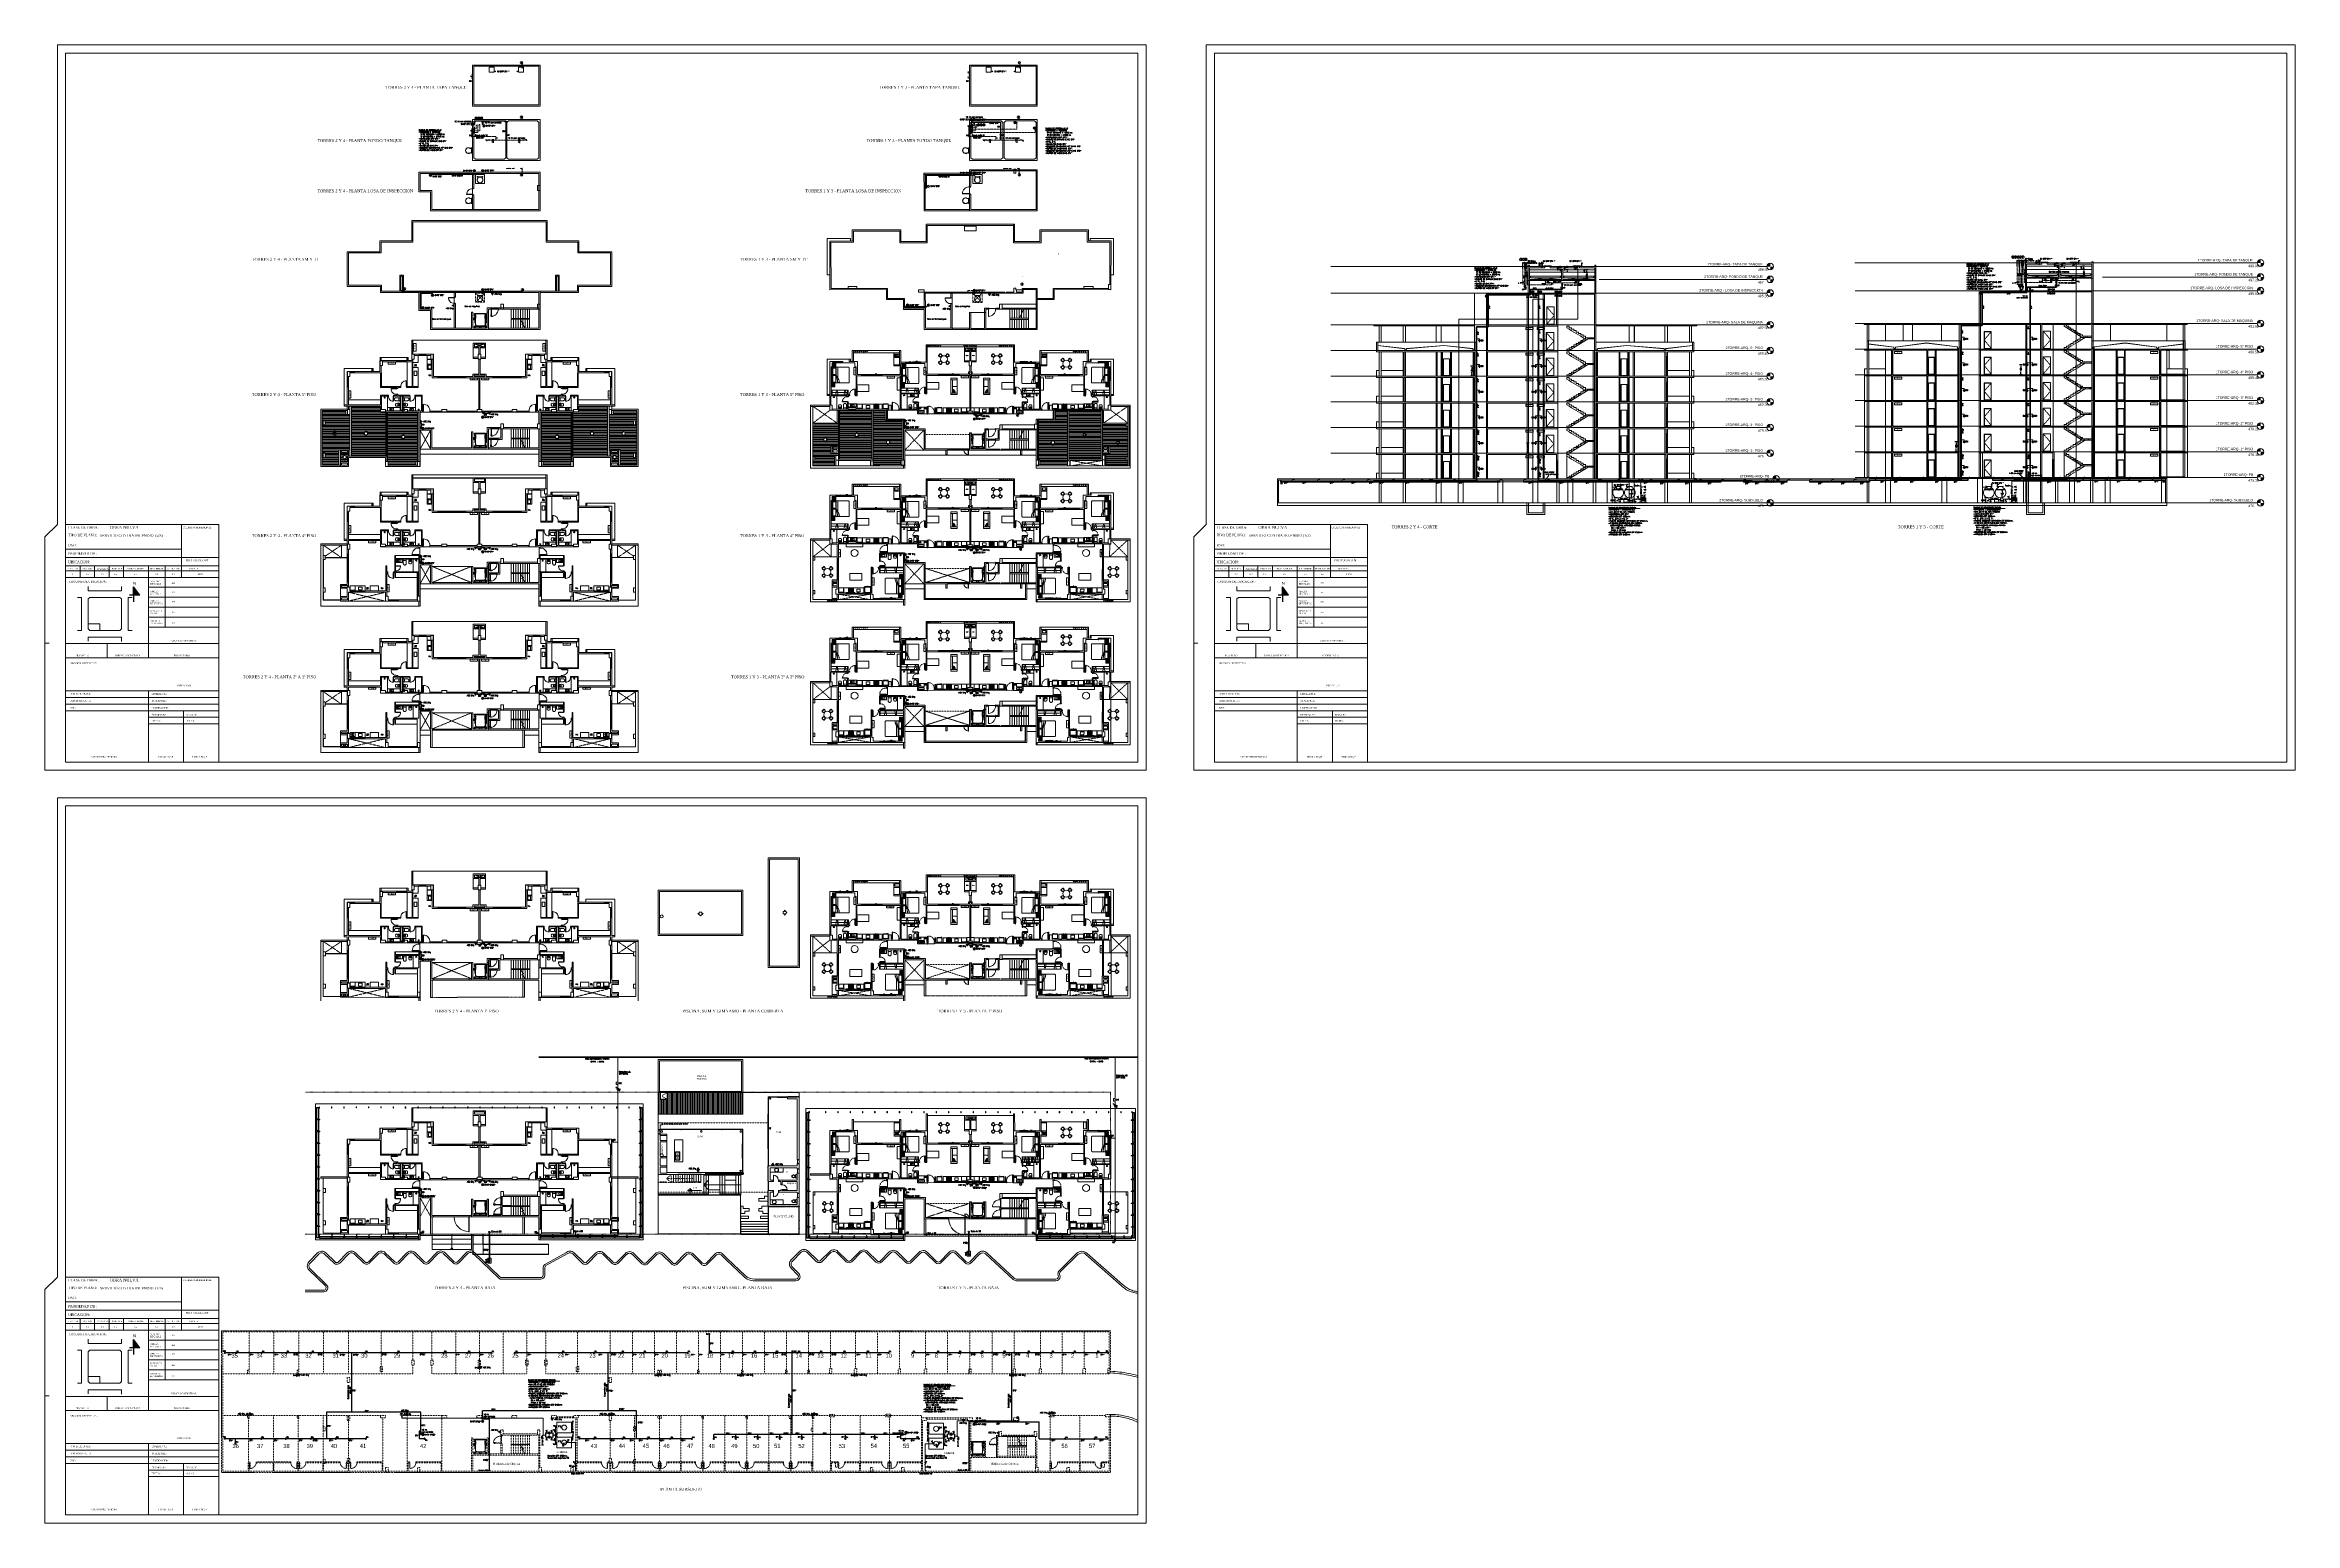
# Paper-space layout 'Layout1' of a CAD drawing. Header units: millimetres. Extents: x 615 to 3332, y -43 to 1742.
# The model-space entities are those that its viewports show. They can reach past a viewport. Long polylines and large blocks are cut down to what shows.
import ezdxf
from ezdxf.enums import TextEntityAlignment as Align

# ---------------------------------------------------------------- set-up
doc = ezdxf.new("R2010")
doc.units = ezdxf.units.MM
doc.header["$LTSCALE"] = 0.1
for name, pattern in [('ACAD_ISO02W100', [15, 12, -3]), ('ACAD_ISO03W100', [30, 12, -18]), ('Aligning Line', [0.006, 0.003, -0.003]), ('Basculante', [0.003969, 0.002381, -0.001587]), ('CENTER', [2.25, 1, -0.1, 0.05, -0.1, 1]), ('CONTINUA', [0]), ('Dash', [0.006, 0.003, -0.003]), ('DASHED', [0.7, 0.5, -0.2]), ('HIDDEN', [0.375, 0.25, -0.125]), ('HIDDEN2', [0.1875, 0.125, -0.0625]), ('Overhead', [0.003969, 0.002381, -0.001587]), ('Trazo', [0.00635, 0.003175, -0.003175])]:
    doc.linetypes.add(name, pattern=pattern)
doc.layers.get('0').update_dxf_attribs({"lineweight": 5})
doc.layers.get('Defpoints').update_dxf_attribs({"lineweight": 5})
for name, color, linetype, lineweight in [('00 - Est - Corte', 7, 'Continuous', 20), ('00-Agua Fria', 5, 'ACAD_ISO02W100', 20), ('00-Texto AF', 7, 'Continuous', 18), ('00_Incendio Rociador', 1, 'Continuous', 18), ('00_Incendio_Bocas Incendio', 1, 'Continuous', 30), ('00_Incendio_Cañeria', 1, 'Continuous', 30), ('00_Incendio_Matafuego', 1, 'Continuous', 20), ('00_Incendio_Montantes', 1, 'Continuous', 30), ('00_Incendio_Numeracion Montantes', 1, 'Continuous', 30), ('00_Incendio_Textos', 7, 'Continuous', 13), ('A-DETL', 7, 'Continuous', 5), ('A-DETL-GENF', 7, 'Continuous', 5), ('A-DOOR', 7, 'Continuous', 5), ('A-DOOR-FRAM', 7, 'Continuous', 5), ('A-FLOR-HRAL', 7, 'Continuous', 9), ('A-GENM', 7, 'Continuous', 5), ('A-GLAZ', 7, 'Continuous', 5), ('A-GLAZ-CURT', 7, 'Continuous', 5), ('A-GLAZ-CWMG', 7, 'Continuous', 5), ('A-GLAZ-SILL', 7, 'Continuous', 5), ('A-WALL', 7, 'Continuous', 5), ('Agua Fria Directa', 5, 'Continuous', 35), ('Agua Fria Directa - Texto', 7, 'Continuous', 18), ('Arq-Equipamiento', 250, 'Continuous', 5), ('CORDON H NUEVO', 251, 'Continuous', 5), ('Cotas', 7, 'Continuous', 13), ('Incendio', 10, 'ACAD_ISO02W100', 35), ('Incendio - Texto', 11, 'Continuous', 18), ('LAMINA', 7, 'Continuous', 5), ('Lavarropa', 7, 'HIDDEN', 5), ('MUEBLES', 250, 'Continuous', 5), ('P-SANR-FIXT', 7, 'Continuous', 5), ('S-COLS', 7, 'Continuous', 5), ('S-STRS-ANNO', 7, 'Continuous', 5), ('Tanque Agua', 160, 'Continuous', 25), ('Tanque Agua - Texto', 7, 'Continuous', 18), ('Texto Diámetros', 7, 'Continuous', 25), ('Ventilaciones - Agua', 70, 'Continuous', 30)]:
    doc.layers.add(name, color=color, linetype=linetype, lineweight=lineweight)
for name, color, linetype in [('00-Pluvial', 40, 'Continuous'), ('00-Ventilacion', 3, 'Continuous'), ('Textos', 7, 'Continuous')]:
    doc.layers.add(name, color=color, linetype=linetype)
doc.layers.add('A-DOOR-HDLN', color=5, linetype='Trazo', lineweight=5, true_color=0x0000ff)
doc.layers.get('Defpoints').off()
doc.styles.add('Arial', font='arial.ttf', dxfattribs={"height": 0.245883})
doc.styles.add('Arial_2', font='arial.ttf', dxfattribs={"height": 0.2})
doc.styles.add('Arial_3', font='arial.ttf', dxfattribs={"height": 0.25})
doc.styles.add('Cotas2', font='romans.shx')
doc.styles.add('Instal Sanit', font='techb___.ttf', dxfattribs={"height": 0.15})
doc.styles.add('Pill Gothic 300mg Lt', font='', dxfattribs={"height": 0.186028})
doc.styles.add('Romans', font='romans.shx')
doc.styles.add('Romans 1.50', font='romans.shx', dxfattribs={"width": 0.8, "height": 0.15})
doc.styles.add('Rotulo', font='dutch.ttf', dxfattribs={"height": 1.2})
doc.styles.get("Standard").update_dxf_attribs({"font": 'arial.ttf'})
doc.styles.get('Pill Gothic 300mg Lt').set_extended_font_data('Pill Gothic 300mg Lt')
doc.dimstyles.new('Cotas--1-75', dxfattribs={"dimscale": 0.075, "dimtxt": 1.75, "dimasz": 1.5, "dimexe": 2, "dimexo": 5, "dimgap": 0.5, "dimtad": 0, "dimtih": 1, "dimtoh": 1, "dimzin": 0, "dimdsep": 46, "dimtxsty": 'Cotas2', "dimcen": 3, "dimdle": 2, "dimadec": 0, "dimazin": 0, "dimtfac": 1, "dimtofl": 0, "dimtmove": 2, "dimatfit": 3, "dimfxl": 2, "dimtolj": 1, "dimtzin": 0, "dimarcsym": 0})

# ---------------------------------------------------------------- blocks, each defined once
blk = doc.blocks.new('T1-TE-2020')
at = {"color": 8, "lineweight": 5}
for p, q in [((4113.77, 1510.56), (4113.77, 1510.56)), ((4113.87, 1510.56), (4113.87, 1510.56)), ((4107.43, 1506.23), (4107.43, 1506.08)), ((4107.58, 1506.1), (4107.58, 1506.23)), ((4115.6, 1506.18), (4115.6, 1507.78)), ((4115.46, 1504.15), (4109.38, 1504.15))]:
    blk.add_line(p, q, dxfattribs=at)
at = {"color": 8}
blk.add_line((4115.6, 1507.91), (4115.6, 1509.1), dxfattribs=at)
for points in [[(4107.43, 1504.15), (4115.6, 1504.15), (4115.6, 1509.1), (4107.43, 1509.1)], [(4111.44, 1504.5), (4111.44, 1508.75), (4111.24, 1508.95), (4107.78, 1508.95), (4107.58, 1508.75), (4107.58, 1504.5), (4107.78, 1504.3), (4111.24, 1504.3)], [(4111.79, 1504.3), (4115.25, 1504.3), (4115.45, 1504.5), (4115.45, 1508.75), (4115.25, 1508.95), (4111.79, 1508.95), (4111.59, 1508.75), (4111.59, 1504.5)]]:
    blk.add_lwpolyline(points, close=True, dxfattribs=at)
blk = doc.blocks.new('Family6 - Puerta OBLAK - Baño-2882893-1-TORRE-ARQ-PB')
at = {"layer": 'A-DOOR', "color": 8, "lineweight": 25}
for p, q in [((-0.3, 0.05), (-0.33, 0.05)), ((-0.33, 0.05), (-0.33, -0.05)), ((-0.3, -0.05), (-0.3, 0.05)), ((0.33, 0.05), (0.3, 0.05)), ((0.3, 0.05), (0.3, -0.05)), ((0.33, -0.05), (0.33, 0.05)), ((-0.33, -0.05), (-0.3, -0.05)), ((-0.3, -0.05), (-0.3, -0.65)), ((-0.27, -0.05), (-0.3, -0.05)), ((-0.3, -0.65), (-0.27, -0.65)), ((-0.27, -0.65), (-0.27, -0.05)), ((0.3, -0.05), (0.33, -0.05))]:
    blk.add_line(p, q, dxfattribs=at)
at = {"layer": 'A-DOOR-HDLN', "color": 8}
blk.add_arc((-0.24, -0.1), 0.546, 267.4017, 5.688, dxfattribs=at)
blk = doc.blocks.new('Family5 - Puerta OPBLAK - Dormitorio-2880729-1-TORRE-ARQ-PB')
at = {"layer": 'A-DOOR', "color": 8, "lineweight": 25}
for p, q in [((-0.35, 0.05), (-0.38, 0.05)), ((-0.38, 0.05), (-0.38, -0.05)), ((-0.35, -0.05), (-0.35, 0.05)), ((0.37, 0.05), (0.35, 0.05)), ((0.35, 0.05), (0.35, -0.05)), ((0.37, -0.05), (0.37, 0.05)), ((-0.38, -0.05), (-0.35, -0.05)), ((0.35, -0.05), (0.31, -0.05)), ((0.31, -0.05), (0.31, -0.75)), ((0.31, -0.75), (0.35, -0.75)), ((0.35, -0.75), (0.35, -0.05)), ((0.35, -0.05), (0.37, -0.05))]:
    blk.add_line(p, q, dxfattribs=at)
at = {"layer": 'A-DOOR-HDLN', "color": 8}
blk.add_arc((0.3, -0.1), 0.653, 175.8984, 271.164, dxfattribs=at)
blk = doc.blocks.new('Doors_Sliding_Milgard_Aluminum-Series_2-Panels - PV 2_50 X 2_10-2402500-1-TORRE-ARQ-PB')
at = {"layer": 'A-DOOR', "color": 8}
for p, q in [((1.19, 0.08), (-1.31, 0.08)), ((-1.31, 0.08), (-1.31, -0.03)), ((-1.31, 0.08), (1.19, 0.08)), ((1.19, -0.03), (1.19, 0.08)), ((-1.31, -0.03), (1.19, -0.03)), ((0.35, -0.14), (0.39, -0.11)), ((0.35, -0.14), (0.39, -0.16)), ((0.53, -0.14), (0.35, -0.14))]:
    blk.add_line(p, q, dxfattribs=at)
at = {"layer": 'A-DOOR-FRAM', "color": 8}
for p, q in [((-1.3, 0.08), (-1.3, -0.03)), ((-0.08, 0.08), (-0.08, -0.03)), ((-0.04, 0.08), (-0.04, -0.03)), ((1.17, 0.08), (1.17, -0.03))]:
    blk.add_line(p, q, dxfattribs=at)
blk = doc.blocks.new('Windows_Opening-Slide_UFME_Fenetre_Coulissante_2V - 1_20 x 1_80-1553890-1-TORRE-ARQ-PB')
at = {"layer": 'A-GLAZ', "color": 8, "lineweight": 25}
for p, q in [((-0.9, -0.08), (-0.9, 0)), ((-0.88, 0.01), (-0.83, 0.01)), ((-0.88, -0.04), (-0.88, 0.01)), ((-0.83, 0.01), (-0.02, 0.01)), ((-0.83, -0.04), (-0.83, 0.01)), ((-0.83, 0.01), (-0.83, -0.04)), ((-0.02, 0.01), (-0.02, -0.04)), ((-0.02, -0.04), (-0.02, 0.01)), ((-0.02, 0.01), (0.02, 0.01)), ((0.02, 0.01), (0.02, -0.04)), ((0.9, 0), (0.9, -0.08)), ((-0.93, -0.08), (-0.9, -0.08)), ((-0.88, -0.01), (-0.9, -0.01)), ((-0.9, -0.01), (-0.9, -0.07)), ((-0.9, -0.07), (-0.88, -0.07)), ((-0.83, -0.04), (-0.88, -0.04)), ((-0.88, -0.07), (-0.88, -0.04)), ((-0.02, -0.04), (-0.83, -0.04)), ((-0.53, -0.11), (-0.33, -0.11)), ((-0.37, -0.13), (-0.37, -0.11)), ((-0.33, -0.11), (-0.37, -0.13)), ((0.02, -0.04), (-0.02, -0.04)), ((0.02, -0.04), (-0.02, -0.04)), ((-0.02, -0.04), (-0.02, -0.09)), ((-0.02, -0.09), (0.02, -0.09)), ((0.83, -0.04), (0.02, -0.04)), ((0.02, -0.04), (0.02, -0.09)), ((0.02, -0.09), (0.02, -0.04)), ((0.02, -0.09), (0.83, -0.09)), ((0.33, -0.15), (0.37, -0.18)), ((0.53, -0.15), (0.33, -0.15)), ((0.37, -0.18), (0.37, -0.15)), ((0.83, -0.09), (0.83, -0.04)), ((0.88, -0.04), (0.83, -0.04)), ((0.83, -0.04), (0.83, -0.09)), ((0.83, -0.09), (0.88, -0.09)), ((0.9, -0.01), (0.88, -0.01)), ((0.88, -0.01), (0.88, -0.04)), ((0.88, -0.09), (0.88, -0.04)), ((0.88, -0.07), (0.9, -0.07)), ((0.9, -0.07), (0.9, -0.01)), ((0.9, -0.08), (0.93, -0.08))]:
    blk.add_line(p, q, dxfattribs=at)
at = {"layer": 'A-GLAZ', "color": 8}
for p, q in [((-0.9, -0.08), (-0.02, -0.08)), ((-0.88, -0.07), (-0.02, -0.07)), ((0.88, -0.01), (0.02, -0.01)), ((0.88, -0.08), (0.9, -0.08))]:
    blk.add_line(p, q, dxfattribs=at)
at = {"layer": 'A-GLAZ-SILL', "color": 8}
for p, q in [((-0.9, 0.08), (-0.9, 0.08)), ((0.9, 0.08), (-0.9, 0.08)), ((0.9, 0.08), (0.9, 0.08))]:
    blk.add_line(p, q, dxfattribs=at)
blk = doc.blocks.new('Family7 - Puerta OBLAK - Acceso-2885777-1-TORRE-ARQ-PB')
at = {"layer": 'A-DOOR', "color": 8, "lineweight": 25}
for p, q in [((-0.43, -0.07), (-0.43, 0.07)), ((-0.43, 0.07), (-0.4, 0.07)), ((-0.4, 0.07), (-0.4, -0.07)), ((0.4, -0.07), (0.4, 0.07)), ((0.4, 0.07), (0.43, 0.07)), ((0.43, 0.07), (0.43, -0.07)), ((-0.4, -0.07), (-0.43, -0.07)), ((-0.4, -0.07), (-0.37, -0.07)), ((-0.4, -0.87), (-0.4, -0.07)), ((-0.37, -0.87), (-0.4, -0.87)), ((-0.37, -0.07), (-0.37, -0.87)), ((0.43, -0.07), (0.4, -0.07))]:
    blk.add_line(p, q, dxfattribs=at)
at = {"layer": 'A-DOOR-HDLN', "color": 8}
blk.add_arc((-0.33, -0.14), 0.73, 266.6701, 5.5698, dxfattribs=at)
blk = doc.blocks.new('Cocina 51cm')
at = {"layer": 'MUEBLES', "color": 8}
for p, q in [((-0.25, -0.04), (0, -0.04)), ((-0.21, -0.18), (-0.15, -0.18)), ((-0.21, -0.4), (-0.15, -0.4)), ((-0.19, -0.13), (-0.15, -0.17)), ((-0.15, -0.2), (-0.19, -0.24)), ((-0.19, -0.34), (-0.15, -0.39)), ((-0.15, -0.41), (-0.19, -0.46)), ((-0.13, -0.1), (-0.13, -0.17)), ((-0.13, -0.2), (-0.13, -0.27)), ((-0.13, -0.32), (-0.13, -0.38)), ((-0.13, -0.42), (-0.13, -0.48)), ((-0.08, -0.13), (-0.12, -0.17)), ((-0.12, -0.18), (-0.05, -0.18)), ((-0.12, -0.2), (-0.08, -0.24)), ((-0.08, -0.34), (-0.12, -0.39)), ((-0.12, -0.4), (-0.05, -0.4)), ((-0.12, -0.41), (-0.08, -0.46)), ((0, -0.04), (0.25, -0.04)), ((0.05, -0.18), (0.12, -0.18)), ((0.05, -0.4), (0.12, -0.4)), ((0.08, -0.13), (0.12, -0.17)), ((0.12, -0.2), (0.08, -0.24)), ((0.08, -0.34), (0.12, -0.39)), ((0.12, -0.41), (0.08, -0.46)), ((0.13, -0.1), (0.13, -0.17)), ((0.13, -0.2), (0.13, -0.27)), ((0.13, -0.32), (0.13, -0.38)), ((0.13, -0.42), (0.13, -0.48)), ((0.19, -0.13), (0.15, -0.17)), ((0.15, -0.18), (0.21, -0.18)), ((0.15, -0.2), (0.19, -0.24)), ((0.19, -0.34), (0.15, -0.39)), ((0.15, -0.4), (0.21, -0.4)), ((0.15, -0.41), (0.19, -0.46))]:
    blk.add_line(p, q, dxfattribs=at)
blk.add_lwpolyline([(-0.26, 0.04), (0.27, 0.04), (0.27, -0.55), (-0.26, -0.55)], close=True, dxfattribs=at)
for points in [[(-0.2, -0.51), (-0.07, -0.51, 0.414214), (-0.02, -0.47), (-0.02, -0.12, 0.414214), (-0.07, -0.07), (-0.2, -0.07, 0.414214), (-0.25, -0.12), (-0.25, -0.47, 0.414214)], [(0.07, -0.51), (0.2, -0.51, 0.414214), (0.25, -0.47), (0.25, -0.12, 0.414214), (0.2, -0.07), (0.07, -0.07, 0.414214), (0.02, -0.12), (0.02, -0.47, 0.414214)]]:
    blk.add_lwpolyline(points, format="xyb", close=True, dxfattribs=at)
for centre in [(-0.13, -0.18), (-0.13, -0.4), (0.13, -0.18), (0.13, -0.4)]:
    blk.add_circle(centre, 0.0585, dxfattribs=at)
for centre in [(-0.18, -0.55), (-0.09, -0.55), (0.09, -0.55), (0.18, -0.55)]:
    blk.add_arc(centre, 0.0225, 180, 0, dxfattribs=at)
blk = doc.blocks.new('A$C2F886EFE')
at = {"layer": 'MUEBLES', "color": 8}
for p, q in [((0, 0.07), (0, 0.6)), ((0, 0.6), (0.6, 0.6)), ((0, 0.07), (0.6, 0.07)), ((0, 0.06), (0.6, 0.06)), ((0, 0.05), (0, 0.06)), ((0.01, 0.06), (0.01, 0.07)), ((0.03, 0.02), (0.03, 0)), ((0.03, 0.02), (0.57, 0.02)), ((0.04, 0.02), (0.04, 0.01)), ((0.04, 0.01), (0.16, 0.01)), ((0.1, 0.62), (0.5, 0.62)), ((0.1, 0.61), (0.5, 0.61)), ((0.16, 0.02), (0.16, 0)), ((0.16, 0.02), (0.16, 0.01)), ((0.59, 0.06), (0.59, 0.07)), ((0.6, 0.07), (0.6, 0.6)), ((0.6, 0.05), (0.6, 0.06)), ((0.16, 0), (0.03, 0))]:
    blk.add_line(p, q, dxfattribs=at)
for centre, start, end in [((0.03, 0.05), 180, 270), ((0.57, 0.05), 270, 0)]:
    blk.add_arc(centre, 0.0315, start, end, dxfattribs=at)
blk = doc.blocks.new('Shower-Valve_Trim-KOHLER-Alteo-K-TS45106 - 2_5 GPM_ 2BZ-Oil-Rubed Nickel-V7-2-TORRE-ARQ- PB _-2_14_')
at = {"layer": 'P-SANR-FIXT', "color": 8}
for p, q in [((2.52, -14.26), (2.51, -14.3)), ((2.51, -14.3), (2.51, -14.3)), ((2.53, -14.22), (2.52, -14.26)), ((2.53, -14.22), (2.53, -14.22)), ((2.53, -14.28), (2.54, -14.28)), ((2.55, -14.25), (2.54, -14.25)), ((2.54, -14.28), (2.55, -14.26)), ((2.54, -14.28), (2.62, -14.3)), ((2.54, -14.28), (2.54, -14.28)), ((2.55, -14.26), (2.55, -14.26)), ((2.63, -14.28), (2.55, -14.26)), ((2.62, -14.3), (2.63, -14.3)), ((2.63, -14.28), (2.63, -14.28)), ((2.64, -14.28), (2.63, -14.28)), ((2.63, -14.3), (2.64, -14.3)), ((2.64, -14.28), (2.65, -14.28)), ((2.64, -14.3), (2.64, -14.3))]:
    blk.add_line(p, q, dxfattribs=at)
for centre, radius, start, end in [((2.33, -14.18), 0.224, 325.5988, 331.624), ((2.51, -14.3), 0.00318, 277.4957, 325.5988), ((2.53, -14.28), 0.00308, 84.7921, 151.624), ((2.53, -14.22), 0.00317, 6.8897, 54.9928), ((2.31, -14.25), 0.224, 0.8645, 6.8897), ((2.54, -14.25), 0.00308, 180.8645, 247.6964), ((2.54, -14.28), 0.000995, 264.7921, 346.2443), ((2.55, -14.26), 0.000995, 346.2443, 67.6964), ((2.63, -14.29), 0.00706, 209.1801, 256.2443), ((2.63, -14.28), 0.00706, 76.2443, 123.3084), ((2.73, -14.31), 0.0905, 173.6216, 201.4054), ((2.73, -14.31), 0.0905, 131.0831, 158.8669), ((2.65, -14.29), 0.0156, 103.8005, 129.2443), ((2.64, -14.29), 0.0119, 285.4027, 336.4121), ((2.64, -14.3), 0.00848, 256.2443, 285.4027), ((2.65, -14.3), 0.0156, 203.2443, 228.688), ((2.68, -14.33), 0.0469, 201.4054, 234.3552), ((2.65, -14.26), 0.0206, 267.7641, 286.1675), ((2.64, -14.29), 0.0119, 356.0764, 47.0858), ((2.64, -14.29), 0.00848, 47.0858, 76.2443), ((2.64, -14.29), 0.0148, 346.2443, 358.5282), ((2.64, -14.29), 0.0148, 333.9603, 346.2443), ((2.64, -14.33), 0.0206, 46.321, 64.7244), ((2.68, -14.33), 0.0399, 234.3552, 269.3209), ((2.7, -14.28), 0.0469, 98.1333, 131.0831), ((2.68, -14.33), 0.0408, 269.3209, 296.2353), ((2.7, -14.27), 0.0399, 63.1676, 98.1333), ((2.67, -14.31), 0.0652, 296.2353, 318.5828), ((2.7, -14.27), 0.0408, 36.2532, 63.1676), ((2.65, -14.3), 0.0869, 318.5828, 333.2748), ((2.68, -14.29), 0.0652, 13.9057, 36.2532), ((2.64, -14.29), 0.0998, 333.2748, 346.2443), ((2.65, -14.29), 0.0869, 359.2137, 13.9057), ((2.64, -14.29), 0.0998, 346.2443, 359.2137)]:
    blk.add_arc(centre, radius, start, end, dxfattribs=at)
for centre, major_axis, start_param, end_param in [((2.63, -14.29), (0.0025, 0.01), 4.712389, 6.283185), ((2.63, -14.29), (0.0025, 0.01), 3.141593, 4.712389), ((2.65, -14.29), (0.0042, 0.0171), 2.888228, 4.712389), ((2.65, -14.29), (0.0042, 0.0171), 4.712389, 6.53655), ((2.65, -14.29), (0.00241, 0.00985), 4.712389, 6.383739), ((2.65, -14.29), (0.00241, 0.00985), 3.041039, 4.712389)]:
    blk.add_ellipse(centre, major_axis=major_axis, ratio=0.707107, start_param=start_param, end_param=end_param, dxfattribs=at)
for points in [[(2.64, -14.29), (2.64, -14.29), (2.64, -14.29), (2.64, -14.28), (2.64, -14.28), (2.64, -14.28), (2.63, -14.28), (2.63, -14.28)], [(2.64, -14.29), (2.64, -14.29), (2.64, -14.3), (2.64, -14.3), (2.63, -14.3), (2.63, -14.3), (2.63, -14.3), (2.63, -14.3)]]:
    blk.add_open_spline(points, degree=3, knots=[1.570796, 1.570796, 1.570796, 1.570796, 1.963495, 2.356194, 2.748894, 2.945243, 3.141593, 3.141593, 3.141593, 3.141593], dxfattribs=at)
blk = doc.blocks.new('Sanitary_Toilets_Ceramica-Catalano_Zero-70-One-Piece-Close-Coupled-Syphonic - Default-V1-2-TORRE-ARQ- PB _-2_14_')
at = {"layer": 'A-DETL-GENF', "color": 8}
for p, q in [((0.04, 0.18), (0, 0.18)), ((0.09, 0.18), (0.04, 0.18)), ((0.13, 0.18), (0.09, 0.18)), ((0.13, 0.18), (0.14, 0.18)), ((0.52, 0.18), (0.13, 0.18)), ((0.14, 0.18), (0.13, 0.18)), ((0.14, 0.18), (0.15, 0.17)), ((0.15, 0.17), (0.14, 0.18)), ((0.15, 0.17), (0.16, 0.16)), ((0.16, 0.16), (0.15, 0.17)), ((0.16, 0.16), (0.16, 0.15)), ((0.16, 0.16), (0.16, 0.16)), ((0.16, 0.16), (0.16, 0.16)), ((0.16, 0.15), (0.16, 0.16)), ((0.16, 0.15), (0.16, -0.15)), ((0.16, 0.1), (0.16, 0.15)), ((0.16, 0.05), (0.16, 0.1)), ((0.16, 0), (0.16, 0.05)), ((0.55, 0.17), (0.52, 0.18)), ((0.58, 0.17), (0.55, 0.17)), ((0.61, 0.16), (0.58, 0.17)), ((0.63, 0.14), (0.61, 0.16)), ((0.65, 0.12), (0.63, 0.14)), ((0.67, 0.1), (0.65, 0.12)), ((0.69, 0.07), (0.67, 0.1)), ((0.7, 0.04), (0.69, 0.07)), ((0.7, 0.01), (0.7, 0.04)), ((0.7, -0.01), (0.7, 0.01)), ((0, -0.18), (0.04, -0.18)), ((0.04, -0.18), (0.09, -0.18)), ((0.09, -0.18), (0.13, -0.18)), ((0.13, -0.18), (0.52, -0.18)), ((0.14, -0.18), (0.13, -0.18)), ((0.13, -0.18), (0.14, -0.18)), ((0.15, -0.17), (0.14, -0.18)), ((0.14, -0.18), (0.15, -0.17)), ((0.16, -0.16), (0.15, -0.17)), ((0.15, -0.17), (0.16, -0.16)), ((0.16, -0.05), (0.16, 0)), ((0.16, -0.1), (0.16, -0.05)), ((0.16, -0.15), (0.16, -0.1)), ((0.16, -0.15), (0.16, -0.16)), ((0.16, -0.16), (0.16, -0.15)), ((0.16, -0.16), (0.16, -0.16)), ((0.16, -0.16), (0.16, -0.16)), ((0.52, -0.18), (0.55, -0.17)), ((0.55, -0.17), (0.58, -0.17)), ((0.58, -0.17), (0.61, -0.16)), ((0.61, -0.16), (0.63, -0.14)), ((0.63, -0.14), (0.65, -0.12)), ((0.65, -0.12), (0.67, -0.1)), ((0.67, -0.1), (0.69, -0.07)), ((0.69, -0.07), (0.7, -0.04)), ((0.7, -0.04), (0.7, -0.01))]:
    blk.add_line(p, q, dxfattribs=at)
blk = doc.blocks.new('Vitreous china bidet _ Debba _ Roca _ 355994xx0 - White - Debba- Roca-2705266-2-TORRE-ARQ- PB _-2_14_')
at = {"layer": 'P-SANR-FIXT', "color": 8}
for p, q in [((-0.02, 0.17), (-0.02, 0.08)), ((-0.02, 0.08), (-0.02, 0.08)), ((-0.02, 0.08), (-0.02, 0.06)), ((-0.02, 0.08), (0.02, 0.08)), ((-0.02, 0.06), (-0.01, 0.06)), ((-0.01, 0.06), (-0.01, 0.05)), ((0.02, 0.08), (0.04, 0.08)), ((0.02, 0.06), (0.02, 0.08)), ((0.03, 0.06), (0.02, 0.06)), ((0.03, 0.05), (0.03, 0.06)), ((0.04, 0.08), (0.04, 0.26)), ((0.04, 0.12), (0.21, 0.12)), ((0.21, 0.26), (0.21, 0.08)), ((0.21, 0.08), (0.23, 0.08)), ((0.22, 0.06), (0.23, 0.06)), ((0.22, 0.05), (0.22, 0.06)), ((0.23, 0.08), (0.27, 0.08)), ((0.23, 0.06), (0.23, 0.08)), ((0.26, 0.05), (0.26, 0.06)), ((0.26, 0.06), (0.27, 0.06)), ((0.27, 0.08), (0.27, 0.17)), ((0.27, 0.06), (0.27, 0.08)), ((0.27, 0.08), (0.27, 0.08))]:
    blk.add_line(p, q, dxfattribs=at)
for centre, radius, start, end in [((0.81, 0.34), 0.867, 168.7556, 187.8739), ((0.01, 0.23), 0.0594, 187.8739, 225.1331), ((0.06, 0.49), 0.101, 93.8692, 168.7556), ((-0.04, 0.17), 0.0175, 0, 63.7001), ((0.1, 0.25), 0.0649, 110.1691, 171.8309), ((0.12, -0.51), 1.1, 86.1308, 93.8692), ((0.13, 0.14), 0.186, 91.3288, 106.151), ((0.12, 0.16), 0.0175, 0, 180), ((0.12, 0.16), 0.0175, 180, 0), ((0.12, 0.14), 0.186, 73.849, 88.6712), ((0.15, 0.25), 0.0649, 8.1691, 69.8309), ((0.19, 0.49), 0.101, 11.2444, 86.1308), ((0.29, 0.17), 0.0167, 126.2715, 179.7285), ((0.24, 0.23), 0.0594, 311.2548, 352.1261), ((-0.56, 0.34), 0.867, 352.1261, 11.2444)]:
    blk.add_arc(centre, radius, start, end, dxfattribs=at)
blk = doc.blocks.new('cama grande')
at = {"layer": 'MUEBLES'}
for p, q in [((584.86, 704.56), (584.88, 704.56)), ((584.86, 704.56), (584.86, 704.19)), ((584.86, 704.19), (585.26, 704.19)), ((584.88, 704.56), (585.26, 704.56)), ((584.94, 704.41), (584.93, 704.37)), ((584.93, 704.37), (584.94, 704.34)), ((584.95, 704.44), (584.94, 704.41)), ((584.94, 704.34), (584.95, 704.31)), ((584.97, 704.46), (584.95, 704.44)), ((584.95, 704.31), (584.97, 704.29)), ((585, 704.48), (584.97, 704.46)), ((584.97, 704.29), (585, 704.27)), ((585.03, 704.49), (585, 704.48)), ((585.01, 704.39), (585, 704.37)), ((585.05, 704.37), (585, 704.37)), ((585, 704.37), (585.01, 704.36)), ((585, 704.27), (585.03, 704.25)), ((585.02, 704.41), (585.01, 704.4)), ((585.01, 704.4), (585.01, 704.39)), ((585.01, 704.36), (585.01, 704.35)), ((585.01, 704.35), (585.02, 704.34)), ((585.03, 704.42), (585.02, 704.41)), ((585.02, 704.34), (585.03, 704.33)), ((585.06, 704.5), (585.03, 704.49)), ((585.05, 704.43), (585.03, 704.42)), ((585.03, 704.33), (585.05, 704.32)), ((585.03, 704.25), (585.06, 704.25)), ((585.06, 704.43), (585.05, 704.43)), ((585.06, 704.38), (585.05, 704.38)), ((585.05, 704.38), (585.05, 704.38)), ((585.05, 704.38), (585.05, 704.38)), ((585.05, 704.38), (585.05, 704.38)), ((585.05, 704.38), (585.05, 704.37)), ((585.05, 704.37), (585.05, 704.37)), ((585.05, 704.37), (585.05, 704.37)), ((585.05, 704.37), (585.05, 704.37)), ((585.05, 704.37), (585.05, 704.37)), ((585.05, 704.37), (585.06, 704.36)), ((585.05, 704.32), (585.06, 704.32)), ((585.05, 704.19), (585.05, 704.19)), ((585.05, 704.19), (585.05, 704.18)), ((585.05, 704.18), (585.05, 704.19)), ((585.05, 704.18), (585.05, 704.19)), ((585.05, 704.18), (585.05, 704.19)), ((585.05, 704.18), (585.05, 704.19)), ((585.05, 704.18), (585.05, 704.19)), ((585.05, 704.18), (585.05, 704.19)), ((585.05, 704.18), (585.05, 704.19)), ((585.05, 704.18), (585.05, 704.18)), ((585.05, 704.18), (585.05, 704.18)), ((585.05, 704.18), (585.05, 704.18)), ((585.05, 704.18), (585.05, 704.18)), ((585.05, 704.18), (585.05, 704.18)), ((585.05, 704.18), (585.05, 704.18)), ((585.05, 704.18), (585.05, 704.18)), ((585.05, 704.18), (585.06, 704.18)), ((585.09, 704.49), (585.06, 704.5)), ((585.06, 704.43), (585.06, 704.38)), ((585.07, 704.43), (585.06, 704.43)), ((585.06, 704.38), (585.06, 704.38)), ((585.07, 704.38), (585.06, 704.38)), ((585.06, 704.38), (585.06, 704.38)), ((585.06, 704.38), (585.06, 704.38)), ((585.06, 704.36), (585.06, 704.37)), ((585.06, 704.37), (585.07, 704.37)), ((585.06, 704.36), (585.06, 704.36)), ((585.06, 704.36), (585.06, 704.36)), ((585.06, 704.36), (585.06, 704.32)), ((585.06, 704.32), (585.07, 704.32)), ((585.06, 704.25), (585.09, 704.25)), ((585.06, 704.18), (585.06, 704.19)), ((585.06, 704.18), (585.06, 704.19)), ((585.06, 704.18), (585.06, 704.19)), ((585.06, 704.18), (585.06, 704.19)), ((585.06, 704.18), (585.06, 704.19)), ((585.06, 704.18), (585.06, 704.19)), ((585.06, 704.18), (585.06, 704.19)), ((585.06, 704.18), (585.06, 704.18)), ((585.06, 704.18), (585.06, 704.18)), ((585.06, 704.18), (585.06, 704.18)), ((585.06, 704.18), (585.06, 704.18)), ((585.06, 704.18), (585.06, 704.18)), ((585.06, 704.18), (585.06, 704.18)), ((585.06, 704.18), (585.07, 704.18)), ((585.09, 704.42), (585.07, 704.43)), ((585.07, 704.37), (585.07, 704.38)), ((585.07, 704.38), (585.07, 704.38)), ((585.07, 704.38), (585.07, 704.38)), ((585.07, 704.37), (585.11, 704.37)), ((585.07, 704.37), (585.07, 704.37)), ((585.07, 704.37), (585.07, 704.37)), ((585.07, 704.37), (585.07, 704.37)), ((585.07, 704.32), (585.09, 704.33)), ((585.07, 704.18), (585.07, 704.19)), ((585.07, 704.18), (585.07, 704.19)), ((585.07, 704.18), (585.07, 704.19)), ((585.07, 704.18), (585.07, 704.19)), ((585.07, 704.18), (585.07, 704.19)), ((585.07, 704.18), (585.07, 704.19)), ((585.07, 704.18), (585.07, 704.19)), ((585.07, 704.19), (585.07, 704.18)), ((585.07, 704.18), (585.07, 704.18)), ((585.07, 704.18), (585.07, 704.18)), ((585.07, 704.18), (585.07, 704.18)), ((585.07, 704.18), (585.07, 704.18)), ((585.07, 704.18), (585.07, 704.18)), ((585.07, 704.18), (585.07, 704.18)), ((585.07, 704.18), (585.07, 704.18)), ((585.12, 704.48), (585.09, 704.49)), ((585.1, 704.41), (585.09, 704.42)), ((585.09, 704.33), (585.1, 704.34)), ((585.09, 704.25), (585.12, 704.27)), ((585.11, 704.4), (585.1, 704.41)), ((585.1, 704.34), (585.11, 704.35)), ((585.11, 704.39), (585.11, 704.4)), ((585.11, 704.37), (585.11, 704.39)), ((585.11, 704.36), (585.11, 704.37)), ((585.11, 704.35), (585.11, 704.36)), ((585.15, 704.46), (585.12, 704.48)), ((585.12, 704.27), (585.15, 704.29)), ((585.17, 704.44), (585.15, 704.46)), ((585.15, 704.29), (585.17, 704.31)), ((585.18, 704.41), (585.17, 704.44)), ((585.17, 704.31), (585.18, 704.34)), ((585.18, 704.37), (585.18, 704.41)), ((585.18, 704.34), (585.18, 704.37)), ((585.26, 704.19), (585.26, 704.56)), ((585.26, 704.19), (585.26, 704.19)), ((585.31, 704.56), (587.21, 704.56)), ((585.31, 704.49), (585.31, 704.56)), ((585.31, 704.49), (585.39, 704.49)), ((585.32, 704.44), (585.31, 704.43)), ((585.31, 704.43), (585.31, 704.42)), ((585.31, 704.42), (585.31, 704.41)), ((585.31, 703.84), (585.31, 704.41)), ((585.31, 703.84), (585.36, 703.84)), ((585.31, 703.65), (585.31, 703.84)), ((585.33, 704.46), (585.32, 704.45)), ((585.32, 704.45), (585.32, 704.44)), ((585.34, 704.47), (585.33, 704.46)), ((585.33, 704.46), (585.33, 704.46)), ((585.35, 704.48), (585.34, 704.47)), ((585.36, 704.48), (585.35, 704.48)), ((585.37, 704.48), (585.36, 704.48)), ((585.36, 703.84), (585.42, 703.85)), ((585.38, 704.48), (585.37, 704.48)), ((585.39, 704.49), (585.38, 704.48)), ((585.39, 704.49), (587.13, 704.49)), ((586.22, 704.43), (585.39, 704.43)), ((585.39, 704.41), (585.39, 704.43)), ((585.39, 704.43), (585.39, 704.08)), ((585.4, 704.38), (585.39, 704.41)), ((585.39, 704.11), (585.4, 704.14)), ((585.39, 704.08), (585.39, 704.11)), ((585.39, 704.08), (586.22, 704.08)), ((585.4, 704.35), (585.4, 704.38)), ((585.41, 704.32), (585.4, 704.35)), ((585.4, 704.17), (585.41, 704.2)), ((585.4, 704.14), (585.4, 704.17)), ((585.41, 704.29), (585.41, 704.32)), ((585.41, 704.26), (585.41, 704.29)), ((585.41, 704.23), (585.41, 704.26)), ((585.41, 704.2), (585.41, 704.23)), ((585.42, 703.85), (585.47, 703.85)), ((585.47, 703.85), (585.52, 703.86)), ((585.52, 703.86), (585.58, 703.87)), ((585.58, 703.87), (585.63, 703.88)), ((585.63, 703.88), (585.68, 703.89)), ((585.68, 703.89), (585.74, 703.9)), ((585.74, 703.9), (585.79, 703.92)), ((585.79, 703.92), (585.84, 703.93)), ((585.83, 703.79), (585.88, 703.82)), ((585.84, 703.93), (585.89, 703.95)), ((585.88, 703.82), (585.92, 703.85)), ((585.89, 703.95), (585.94, 703.96)), ((585.89, 703.82), (587.21, 703.82)), ((585.95, 703.88), (585.92, 703.85)), ((585.97, 703.97), (585.94, 703.96)), ((585.98, 703.9), (585.95, 703.88)), ((585.99, 703.98), (585.97, 703.97)), ((586.01, 703.92), (585.98, 703.9)), ((586.01, 703.99), (585.99, 703.98)), ((586.03, 703.99), (586.01, 703.99)), ((586.05, 703.94), (586.01, 703.92)), ((586.06, 704), (586.03, 703.99)), ((586.08, 703.96), (586.05, 703.94)), ((586.08, 704.01), (586.06, 704)), ((586.1, 704.01), (586.08, 704.01)), ((586.12, 703.98), (586.08, 703.96)), ((586.13, 704.02), (586.1, 704.01)), ((586.15, 703.99), (586.12, 703.98)), ((586.15, 704.02), (586.13, 704.02)), ((586.17, 704.02), (586.15, 704.02)), ((586.19, 704), (586.15, 703.99)), ((586.2, 704.03), (586.17, 704.02)), ((586.23, 704.01), (586.19, 704)), ((586.21, 704.35), (586.2, 704.32)), ((586.2, 704.32), (586.2, 704.29)), ((586.2, 704.29), (586.2, 704.26)), ((586.2, 704.26), (586.2, 704.23)), ((586.2, 704.23), (586.2, 704.2)), ((586.2, 704.2), (586.21, 704.17)), ((586.22, 704.03), (586.2, 704.03)), ((586.22, 704.41), (586.21, 704.38)), ((586.21, 704.38), (586.21, 704.35)), ((586.21, 704.17), (586.21, 704.14)), ((586.21, 704.14), (586.22, 704.11)), ((586.22, 704.43), (586.22, 704.41)), ((586.22, 704.08), (586.22, 704.43)), ((586.22, 704.11), (586.22, 704.08)), ((586.22, 704.03), (586.35, 704.03)), ((586.27, 704.02), (586.23, 704.01)), ((586.31, 704.02), (586.27, 704.02)), ((587.13, 704.43), (586.3, 704.43)), ((586.3, 704.43), (586.3, 704.08)), ((586.3, 704.41), (586.3, 704.43)), ((586.31, 704.38), (586.3, 704.41)), ((586.3, 704.11), (586.31, 704.14)), ((586.3, 704.08), (586.3, 704.11)), ((586.3, 704.08), (587.13, 704.08)), ((586.31, 704.35), (586.31, 704.38)), ((586.32, 704.32), (586.31, 704.35)), ((586.31, 704.17), (586.32, 704.2)), ((586.31, 704.14), (586.31, 704.17)), ((586.35, 704.03), (586.31, 704.02)), ((586.32, 704.29), (586.32, 704.32)), ((586.32, 704.26), (586.32, 704.29)), ((586.32, 704.23), (586.32, 704.26)), ((586.32, 704.2), (586.32, 704.23)), ((586.35, 704.03), (587.21, 704.03)), ((587.12, 704.38), (587.11, 704.35)), ((587.11, 704.35), (587.11, 704.32)), ((587.11, 704.32), (587.11, 704.29)), ((587.11, 704.29), (587.11, 704.26)), ((587.11, 704.26), (587.11, 704.23)), ((587.11, 704.23), (587.11, 704.2)), ((587.11, 704.2), (587.11, 704.17)), ((587.11, 704.17), (587.12, 704.14)), ((587.13, 704.41), (587.12, 704.38)), ((587.12, 704.14), (587.13, 704.11)), ((587.14, 704.48), (587.13, 704.49)), ((587.13, 704.49), (587.21, 704.49)), ((587.13, 704.43), (587.13, 704.41)), ((587.13, 704.08), (587.13, 704.43)), ((587.13, 704.11), (587.13, 704.08)), ((587.15, 704.48), (587.14, 704.48)), ((587.16, 704.48), (587.15, 704.48)), ((587.17, 704.48), (587.16, 704.48)), ((587.18, 704.47), (587.17, 704.48)), ((587.19, 704.46), (587.18, 704.47)), ((587.2, 704.45), (587.19, 704.46)), ((587.19, 704.46), (587.19, 704.46)), ((587.2, 704.44), (587.2, 704.45)), ((587.21, 704.43), (587.2, 704.44)), ((587.21, 704.49), (587.21, 704.56)), ((587.21, 704.42), (587.21, 704.43)), ((587.21, 704.41), (587.21, 704.42)), ((587.21, 704.41), (587.21, 704.03)), ((587.21, 704.03), (587.21, 703.82)), ((587.21, 703.82), (587.21, 702.54)), ((587.63, 704.43), (587.26, 704.43)), ((587.26, 704.06), (587.26, 704.43)), ((587.66, 704.06), (587.26, 704.06)), ((587.26, 704.06), (587.26, 704.06)), ((587.34, 704.28), (587.33, 704.25)), ((587.33, 704.25), (587.34, 704.21)), ((587.35, 704.31), (587.34, 704.28)), ((587.34, 704.21), (587.35, 704.18)), ((587.37, 704.33), (587.35, 704.31)), ((587.35, 704.18), (587.37, 704.16)), ((587.4, 704.35), (587.37, 704.33)), ((587.37, 704.16), (587.4, 704.14)), ((587.43, 704.37), (587.4, 704.35)), ((587.41, 704.27), (587.4, 704.26)), ((587.4, 704.26), (587.4, 704.25)), ((587.45, 704.25), (587.4, 704.25)), ((587.4, 704.25), (587.4, 704.23)), ((587.4, 704.23), (587.41, 704.22)), ((587.4, 704.14), (587.43, 704.13)), ((587.42, 704.29), (587.41, 704.27)), ((587.41, 704.22), (587.42, 704.21)), ((587.43, 704.29), (587.42, 704.29)), ((587.42, 704.21), (587.43, 704.2)), ((587.46, 704.37), (587.43, 704.37)), ((587.44, 704.3), (587.43, 704.29)), ((587.43, 704.2), (587.44, 704.19)), ((587.43, 704.13), (587.46, 704.12)), ((587.46, 704.3), (587.44, 704.3)), ((587.44, 704.19), (587.46, 704.19)), ((587.46, 704.26), (587.45, 704.26)), ((587.45, 704.26), (587.45, 704.25)), ((587.45, 704.25), (587.45, 704.25)), ((587.45, 704.25), (587.45, 704.25)), ((587.45, 704.25), (587.45, 704.25)), ((587.45, 704.25), (587.45, 704.24)), ((587.45, 704.24), (587.45, 704.24)), ((587.45, 704.24), (587.45, 704.24)), ((587.45, 704.24), (587.45, 704.24)), ((587.45, 704.24), (587.46, 704.24)), ((587.45, 704.06), (587.45, 704.06)), ((587.45, 704.06), (587.45, 704.06)), ((587.45, 704.06), (587.45, 704.06)), ((587.45, 704.06), (587.45, 704.06)), ((587.45, 704.06), (587.45, 704.06)), ((587.45, 704.06), (587.45, 704.06)), ((587.45, 704.06), (587.45, 704.06)), ((587.45, 704.06), (587.45, 704.06)), ((587.45, 704.06), (587.45, 704.06)), ((587.45, 704.06), (587.45, 704.06)), ((587.45, 704.06), (587.45, 704.06)), ((587.45, 704.06), (587.45, 704.06)), ((587.45, 704.06), (587.45, 704.06)), ((587.45, 704.06), (587.45, 704.06)), ((587.45, 704.06), (587.45, 704.06)), ((587.46, 704.06), (587.45, 704.06)), ((587.45, 704.06), (587.45, 704.06)), ((587.45, 704.06), (587.45, 704.06)), ((587.45, 704.06), (587.45, 704.06)), ((587.45, 704.06), (587.45, 704.06)), ((587.49, 704.37), (587.46, 704.37)), ((587.46, 704.3), (587.46, 704.26)), ((587.47, 704.3), (587.46, 704.3)), ((587.46, 704.26), (587.46, 704.26)), ((587.46, 704.25), (587.46, 704.26)), ((587.46, 704.26), (587.46, 704.26)), ((587.46, 704.26), (587.46, 704.26)), ((587.47, 704.25), (587.46, 704.25)), ((587.46, 704.24), (587.46, 704.24)), ((587.46, 704.24), (587.46, 704.24)), ((587.46, 704.24), (587.46, 704.24)), ((587.46, 704.24), (587.46, 704.24)), ((587.46, 704.24), (587.47, 704.24)), ((587.46, 704.24), (587.46, 704.19)), ((587.46, 704.19), (587.47, 704.19)), ((587.46, 704.12), (587.49, 704.13)), ((587.46, 704.06), (587.46, 704.06)), ((587.46, 704.06), (587.46, 704.06)), ((587.46, 704.06), (587.46, 704.06)), ((587.46, 704.06), (587.46, 704.06)), ((587.46, 704.06), (587.46, 704.06)), ((587.46, 704.06), (587.46, 704.06)), ((587.46, 704.06), (587.46, 704.06)), ((587.46, 704.06), (587.46, 704.06)), ((587.46, 704.06), (587.46, 704.06)), ((587.47, 704.06), (587.46, 704.06)), ((587.46, 704.06), (587.46, 704.06)), ((587.46, 704.06), (587.46, 704.06)), ((587.46, 704.06), (587.46, 704.06)), ((587.46, 704.06), (587.46, 704.06)), ((587.49, 704.29), (587.47, 704.3)), ((587.47, 704.24), (587.47, 704.25)), ((587.47, 704.25), (587.47, 704.25)), ((587.47, 704.25), (587.47, 704.25)), ((587.47, 704.25), (587.51, 704.25)), ((587.47, 704.24), (587.47, 704.24)), ((587.47, 704.19), (587.49, 704.2)), ((587.47, 704.06), (587.47, 704.06)), ((587.47, 704.06), (587.47, 704.06)), ((587.47, 704.06), (587.47, 704.06)), ((587.47, 704.06), (587.47, 704.06)), ((587.47, 704.06), (587.47, 704.06)), ((587.47, 704.06), (587.47, 704.06)), ((587.47, 704.06), (587.47, 704.06)), ((587.47, 704.06), (587.47, 704.06)), ((587.47, 704.06), (587.47, 704.06)), ((587.47, 704.06), (587.47, 704.06)), ((587.47, 704.06), (587.47, 704.06)), ((587.47, 704.06), (587.47, 704.06)), ((587.52, 704.35), (587.49, 704.37)), ((587.5, 704.29), (587.49, 704.29)), ((587.49, 704.2), (587.5, 704.21)), ((587.49, 704.13), (587.52, 704.14)), ((587.51, 704.27), (587.5, 704.29)), ((587.5, 704.21), (587.51, 704.22)), ((587.51, 704.26), (587.51, 704.27)), ((587.51, 704.25), (587.51, 704.26)), ((587.51, 704.23), (587.51, 704.25)), ((587.51, 704.22), (587.51, 704.23)), ((587.55, 704.33), (587.52, 704.35)), ((587.52, 704.14), (587.55, 704.16)), ((587.57, 704.31), (587.55, 704.33)), ((587.55, 704.16), (587.57, 704.18)), ((587.58, 704.28), (587.57, 704.31)), ((587.57, 704.18), (587.58, 704.21)), ((587.58, 704.25), (587.58, 704.28)), ((587.58, 704.21), (587.58, 704.25)), ((587.66, 704.43), (587.63, 704.43)), ((587.66, 704.43), (587.66, 704.06)), ((585.31, 703.65), (585.36, 703.64)), ((585.31, 702.54), (585.31, 703.65)), ((585.31, 702.54), (585.31, 702.53)), ((585.31, 702.53), (585.31, 702.52)), ((585.31, 702.52), (585.32, 702.51)), ((585.32, 702.51), (585.32, 702.5)), ((585.32, 702.5), (585.33, 702.49)), ((585.33, 702.49), (585.33, 702.48)), ((585.33, 702.48), (585.34, 702.48)), ((585.34, 702.48), (585.35, 702.47)), ((585.35, 702.47), (585.36, 702.47)), ((585.36, 703.64), (585.42, 703.65)), ((585.36, 702.47), (585.37, 702.46)), ((585.37, 702.46), (585.38, 702.46)), ((585.38, 702.46), (585.39, 702.46)), ((587.13, 702.46), (585.39, 702.46)), ((585.42, 703.65), (585.47, 703.65)), ((585.47, 703.65), (585.53, 703.66)), ((585.53, 703.66), (585.58, 703.68)), ((585.58, 703.68), (585.63, 703.69)), ((585.63, 703.69), (585.68, 703.71)), ((585.68, 703.71), (585.73, 703.73)), ((585.73, 703.73), (585.78, 703.76)), ((585.78, 703.76), (585.83, 703.79)), ((587.13, 702.46), (587.14, 702.46)), ((587.14, 702.46), (587.15, 702.46)), ((587.15, 702.46), (587.16, 702.47)), ((587.16, 702.47), (587.17, 702.47)), ((587.17, 702.47), (587.18, 702.48)), ((587.18, 702.48), (587.19, 702.48)), ((587.19, 702.49), (587.2, 702.5)), ((587.19, 702.48), (587.19, 702.49)), ((587.2, 702.51), (587.21, 702.52)), ((587.2, 702.5), (587.2, 702.51)), ((587.21, 702.53), (587.21, 702.54)), ((587.21, 702.52), (587.21, 702.53))]:
    blk.add_line(p, q, dxfattribs=at)
blk = doc.blocks.new('Vibro_Leather_Designer_Sofa_16294 - Vibro_Leather_Designer_Sofa_16294-2750828-2-TORRE-ARQ- PB _-2_14_')
at = {"layer": 'MUEBLES'}
for p, q in [((-1, -0.73), (-1, 0)), ((-1, 0), (1, 0)), ((-0.8, 0), (-0.8, -0.73)), ((-1, -0.75), (-1, -0.73)), ((-1, -0.75), (-0.8, -0.75)), ((-0.8, 0), (-0.8, -0.2)), ((-0.78, -0.2), (-0.8, -0.2)), ((-0.8, -0.73), (-0.8, -0.75)), ((-0.78, -0.74), (-0.03, -0.74)), ((-0.78, -0.74), (-0.03, -0.74)), ((-0.78, -0.75), (-0.03, -0.75)), ((0.42, -0.2), (-0.78, -0.2)), ((0, -0.2), (0, -0.72)), ((0, -0.72), (0, -0.2)), ((0.02, -0.75), (0.77, -0.75)), ((0.02, -0.74), (0.77, -0.74)), ((0.02, -0.74), (0.77, -0.74)), ((0.38, -0.28), (0.38, -0.28)), ((0.43, -0.27), (0.4, -0.27)), ((0.42, -0.2), (0.43, -0.23)), ((0.77, -0.2), (0.42, -0.2)), ((0.44, -0.29), (0.44, -0.29)), ((0.45, -0.34), (0.46, -0.32)), ((0.46, -0.26), (0.46, -0.26)), ((0.68, -0.47), (0.66, -0.49)), ((0.71, -0.48), (0.71, -0.48)), ((0.73, -0.45), (0.73, -0.45)), ((0.73, -0.53), (0.74, -0.53)), ((0.74, -0.48), (0.74, -0.51)), ((0.77, -0.46), (0.8, -0.46)), ((0.8, -0.2), (0.77, -0.2)), ((0.8, -0.2), (0.8, 0)), ((0.8, -0.73), (0.8, 0)), ((0.8, -0.75), (0.8, -0.73)), ((0.8, -0.75), (1, -0.75)), ((1, 0), (1, -0.73)), ((1, -0.73), (1, -0.75))]:
    blk.add_line(p, q, dxfattribs=at)
at = {"layer": 'MUEBLES', "flags": 128}
for points in [[(-0.8, -0.74), (-0.8, -0.74), (-0.8, -0.74), (-0.8, -0.74), (-0.8, -0.74), (-0.79, -0.74), (-0.79, -0.75), (-0.79, -0.75), (-0.79, -0.75), (-0.79, -0.75), (-0.79, -0.75), (-0.79, -0.75), (-0.79, -0.75), (-0.78, -0.75), (-0.78, -0.75), (-0.78, -0.75), (-0.78, -0.75), (-0.78, -0.75), (-0.78, -0.75), (-0.78, -0.75), (-0.78, -0.75)], [(-0.03, -0.75), (-0.02, -0.75), (-0.02, -0.75), (-0.02, -0.75), (-0.02, -0.75), (-0.02, -0.75), (-0.02, -0.75), (-0.02, -0.75), (-0.01, -0.75), (-0.01, -0.75), (-0.01, -0.75), (-0.01, -0.75), (-0.01, -0.75), (-0.01, -0.75), (-0.01, -0.74), (-0.01, -0.74), (0, -0.74), (0, -0.74), (0, -0.74), (0, -0.74), (0, -0.74), (0, -0.74), (0, -0.74), (0, -0.74), (0, -0.74), (0, -0.73), (0.01, -0.73), (0.01, -0.73), (0.01, -0.73), (0.01, -0.73), (0.01, -0.73), (0.01, -0.73), (0.01, -0.73), (0.01, -0.72), (0.01, -0.72), (0.01, -0.72), (0.01, -0.72), (0.01, -0.72), (0.01, -0.72), (0.01, -0.72), (0.01, -0.72)], [(-0.01, -0.72), (-0.01, -0.72), (-0.01, -0.72), (-0.01, -0.72), (-0.01, -0.72), (-0.01, -0.72), (-0.01, -0.72), (-0.01, -0.72), (-0.01, -0.73), (-0.01, -0.73), (-0.01, -0.73), (-0.01, -0.73), (-0.01, -0.73), (-0.01, -0.73), (0, -0.73), (0, -0.73), (0, -0.74), (0, -0.74), (0, -0.74), (0, -0.74), (0, -0.74), (0, -0.74), (0, -0.74), (0, -0.74), (0, -0.74), (0.01, -0.74), (0.01, -0.75), (0.01, -0.75), (0.01, -0.75), (0.01, -0.75), (0.01, -0.75), (0.01, -0.75), (0.01, -0.75), (0.02, -0.75), (0.02, -0.75), (0.02, -0.75), (0.02, -0.75), (0.02, -0.75), (0.02, -0.75), (0.02, -0.75), (0.02, -0.75)], [(0.43, -0.26), (0.43, -0.26), (0.42, -0.27), (0.4, -0.27), (0.38, -0.27)], [(0.8, -0.46), (0.68, -0.38), (0.56, -0.3), (0.44, -0.21), (0.43, -0.2)], [(0.44, -0.29), (0.44, -0.28), (0.44, -0.28)], [(0.71, -0.48), (0.72, -0.48), (0.78, -0.46)], [(0.75, -0.53), (0.74, -0.5), (0.74, -0.49), (0.74, -0.48)], [(0.77, -0.75), (0.78, -0.75), (0.78, -0.75), (0.78, -0.75), (0.78, -0.75), (0.78, -0.75), (0.78, -0.75), (0.78, -0.75), (0.79, -0.75), (0.79, -0.75), (0.79, -0.75), (0.79, -0.75), (0.79, -0.75), (0.79, -0.75), (0.79, -0.74), (0.79, -0.74), (0.8, -0.74), (0.8, -0.74), (0.8, -0.74), (0.8, -0.74)]]:
    blk.add_lwpolyline(points, dxfattribs=at)
at = {"layer": 'MUEBLES'}
for centre, start, end in [((-0.78, -0.72), 180, 270), ((-0.78, -0.72), 180, 270), ((-0.03, -0.72), 270, 360), ((-0.03, -0.72), 270, 360), ((0.02, -0.72), 180, 270), ((0.02, -0.72), 180, 270), ((0.77, -0.72), 270, 0), ((0.77, -0.72), 270, 0)]:
    blk.add_arc(centre, 0.025, start, end, dxfattribs=at)
for centre, major_axis, start_param, end_param in [((-0.1, 0.11), (-0.537, 0.376), 2.796532, 3.143157), ((-0.13, 0.07), (-0.578, 0.404), 2.928875, 3.35431), ((-0.13, 0.07), (-0.578, 0.404), 2.928875, 3.24288), ((0.46, -0.54), (-0.578, 0.404), 4.6111, 4.925107), ((0.46, -0.54), (-0.578, 0.404), 4.499671, 4.925107), ((0.68, -0.24), (-0.537, 0.376), 1.225735, 1.915857), ((0.68, -0.23), (-0.537, 0.376), 1.258755, 1.881351), ((0.65, -0.28), (-0.578, 0.404), 1.358079, 1.783514), ((-0.13, 0.07), (-0.578, 0.404), 3.247951, 3.35431), ((0.65, -0.28), (-0.578, 0.404), 1.358079, 1.783514), ((0.71, -0.19), (-0.578, 0.404), 1.358079, 1.455316), ((0.71, -0.19), (-0.578, 0.404), 1.469507, 1.562106), ((0.71, -0.19), (-0.578, 0.404), 1.45533, 1.469499), ((0.46, -0.54), (-0.578, 0.404), 4.499671, 4.61075), ((0.71, -0.19), (-0.578, 0.404), 1.562123, 1.579473), ((0.71, -0.19), (-0.578, 0.404), 1.579486, 1.672084), ((1.24, -0.89), (-0.578, 0.404), 6.070468, 6.495903), ((1.24, -0.89), (-0.578, 0.404), 6.181896, 6.495903), ((1.24, -0.89), (-0.578, 0.404), 6.070468, 6.176827), ((0.71, -0.19), (-0.578, 0.404), 1.672097, 1.686267), ((0.71, -0.19), (-0.578, 0.404), 1.686278, 1.783514), ((1.27, -0.85), (-0.537, 0.376), 6.281621, 6.628246)]:
    blk.add_ellipse(centre, major_axis=major_axis, ratio=0.190809, start_param=start_param, end_param=end_param, dxfattribs=at)
for points, knots in [([(0.37, -0.27), (0.37, -0.27), (0.37, -0.27), (0.37, -0.27), (0.37, -0.27), (0.37, -0.27), (0.37, -0.27), (0.37, -0.27), (0.37, -0.27), (0.37, -0.27), (0.37, -0.27), (0.37, -0.27), (0.37, -0.27), (0.37, -0.28), (0.37, -0.28), (0.37, -0.28), (0.37, -0.28), (0.38, -0.28), (0.38, -0.28), (0.38, -0.28), (0.38, -0.28), (0.38, -0.28), (0.38, -0.28), (0.38, -0.28), (0.38, -0.28), (0.38, -0.28)], [-0.4444444, -0.4444444, -0.4444444, -0.4444444, -0.4305556, -0.4166667, -0.3888889, -0.375, -0.3611111, -0.3472222, -0.3402778, -0.3333333, -0.3263889, -0.3194444, -0.3055556, -0.2916667, -0.2777778, -0.25, -0.2361111, -0.2222222, -0.2083333, -0.1944444, -0.1666667, -0.1388889, -0.1111111, -0.0555556, 0, 0, 0, 0]), ([(0.38, -0.28), (0.38, -0.28), (0.38, -0.28), (0.39, -0.29), (0.39, -0.29), (0.39, -0.29), (0.39, -0.29), (0.39, -0.29), (0.39, -0.29), (0.39, -0.3), (0.39, -0.3), (0.39, -0.3), (0.39, -0.3), (0.39, -0.3), (0.39, -0.3), (0.39, -0.3), (0.39, -0.3), (0.39, -0.31), (0.39, -0.31), (0.39, -0.31), (0.39, -0.31), (0.39, -0.31), (0.39, -0.32), (0.39, -0.32), (0.39, -0.32), (0.39, -0.32), (0.39, -0.32), (0.39, -0.32), (0.39, -0.32), (0.39, -0.32), (0.39, -0.32), (0.39, -0.33), (0.4, -0.33), (0.4, -0.33), (0.4, -0.33), (0.4, -0.33), (0.4, -0.33), (0.4, -0.33), (0.4, -0.33), (0.4, -0.33), (0.4, -0.33), (0.4, -0.33), (0.4, -0.34), (0.4, -0.34), (0.41, -0.34), (0.41, -0.34), (0.41, -0.34), (0.41, -0.34), (0.41, -0.35), (0.41, -0.35), (0.42, -0.35)], [-1, -1, -1, -1, -0.916667, -0.875, -0.854167, -0.833333, -0.8125, -0.791667, -0.75, -0.729167, -0.708333, -0.6875, -0.677083, -0.671875, -0.666667, -0.661458, -0.65625, -0.645833, -0.625, -0.604167, -0.583333, -0.5625, -0.541667, -0.520833, -0.510417, -0.5, -0.494792, -0.489583, -0.479167, -0.458333, -0.416667, -0.395833, -0.375, -0.354167, -0.34375, -0.338542, -0.333333, -0.328125, -0.322917, -0.3125, -0.291667, -0.270833, -0.25, -0.208333, -0.1875, -0.166667, -0.145833, -0.125, -0.083333, 0, 0, 0, 0]), ([(0.4, -0.27), (0.4, -0.27), (0.4, -0.27), (0.39, -0.27), (0.39, -0.27), (0.39, -0.27), (0.39, -0.27)], [-0.14285714, -0.14285714, -0.14285714, -0.14285714, -0.13839286, -0.13392857, -0.125, -0.11269248, -0.11269248, -0.11269248, -0.11269248]), ([(0.43, -0.26), (0.43, -0.26), (0.43, -0.26), (0.43, -0.26), (0.43, -0.26), (0.43, -0.26), (0.42, -0.26), (0.42, -0.26), (0.42, -0.26), (0.42, -0.26), (0.42, -0.26), (0.42, -0.26), (0.42, -0.26), (0.42, -0.27), (0.42, -0.27), (0.42, -0.27), (0.41, -0.27), (0.41, -0.27), (0.41, -0.27), (0.41, -0.27), (0.41, -0.27), (0.41, -0.27), (0.41, -0.27), (0.4, -0.27), (0.4, -0.27), (0.4, -0.27), (0.4, -0.27), (0.4, -0.27)], [-0.5129294, -0.5129294, -0.5129294, -0.5129294, -0.5, -0.4821429, -0.4642857, -0.4464286, -0.4375, -0.4330357, -0.4285714, -0.4241071, -0.4196429, -0.4107143, -0.3928571, -0.375, -0.3571429, -0.3392857, -0.3214286, -0.3035714, -0.2946429, -0.2857143, -0.2767857, -0.2678571, -0.25, -0.2142857, -0.1964286, -0.1785714, -0.1756867, -0.1756867, -0.1756867, -0.1756867]), ([(0.43, -0.21), (0.43, -0.21), (0.43, -0.21), (0.43, -0.21), (0.43, -0.21), (0.43, -0.21), (0.42, -0.21), (0.42, -0.21), (0.42, -0.21), (0.42, -0.21), (0.42, -0.2), (0.42, -0.2), (0.42, -0.2), (0.42, -0.2), (0.42, -0.2), (0.42, -0.2), (0.42, -0.2), (0.42, -0.2), (0.42, -0.2), (0.42, -0.2), (0.42, -0.2), (0.42, -0.2), (0.42, -0.2), (0.42, -0.2), (0.42, -0.2), (0.42, -0.2), (0.42, -0.2), (0.42, -0.2), (0.42, -0.2), (0.42, -0.2), (0.42, -0.2), (0.42, -0.2), (0.42, -0.2), (0.42, -0.2), (0.42, -0.2), (0.42, -0.2), (0.42, -0.2), (0.43, -0.2), (0.43, -0.2), (0.43, -0.2), (0.43, -0.2), (0.43, -0.2), (0.43, -0.2), (0.43, -0.2), (0.43, -0.2), (0.43, -0.2), (0.43, -0.2), (0.43, -0.2), (0.43, -0.2), (0.43, -0.2)], [0, 0, 0, 0, 0.0555556, 0.1111111, 0.1388889, 0.1666667, 0.1944444, 0.2083333, 0.2222222, 0.2361111, 0.25, 0.2777778, 0.2916667, 0.3055556, 0.3194444, 0.3263889, 0.3333333, 0.3402778, 0.3472222, 0.3611111, 0.375, 0.3888889, 0.4166667, 0.4305556, 0.4444444, 0.4583333, 0.4722222, 0.4861111, 0.5, 0.5138889, 0.5277778, 0.5416667, 0.5555556, 0.5694444, 0.5833333, 0.6111111, 0.625, 0.6388889, 0.6527778, 0.6597222, 0.6666667, 0.6736111, 0.6805556, 0.6944444, 0.7083333, 0.7222222, 0.75, 0.7638889, 0.7777778, 0.7777778, 0.7777778, 0.7777778]), ([(0.43, -0.2), (0.43, -0.2), (0.43, -0.2), (0.43, -0.2), (0.43, -0.2), (0.43, -0.2), (0.43, -0.2)], [0.8406351, 0.8406351, 0.8406351, 0.8406351, 0.8611111, 0.8888889, 0.9444444, 1, 1, 1, 1]), ([(0.43, -0.2), (0.43, -0.2), (0.43, -0.21), (0.43, -0.21), (0.44, -0.21), (0.44, -0.21), (0.44, -0.21), (0.44, -0.21), (0.44, -0.21), (0.44, -0.21), (0.44, -0.21), (0.44, -0.21), (0.44, -0.21), (0.44, -0.21), (0.45, -0.21), (0.45, -0.21), (0.45, -0.21), (0.45, -0.21), (0.45, -0.21), (0.45, -0.21), (0.45, -0.21), (0.46, -0.21), (0.46, -0.21), (0.46, -0.21), (0.46, -0.21), (0.46, -0.2), (0.46, -0.2), (0.46, -0.2), (0.47, -0.2), (0.47, -0.2), (0.47, -0.2), (0.47, -0.2), (0.47, -0.2), (0.47, -0.2), (0.47, -0.2), (0.47, -0.2), (0.47, -0.2), (0.47, -0.2), (0.48, -0.2), (0.48, -0.2), (0.48, -0.2), (0.48, -0.2), (0.48, -0.2), (0.49, -0.2), (0.49, -0.2), (0.49, -0.2), (0.49, -0.2), (0.49, -0.21), (0.49, -0.21), (0.49, -0.21), (0.49, -0.21), (0.5, -0.21), (0.5, -0.21), (0.5, -0.21), (0.5, -0.21), (0.51, -0.21), (0.51, -0.21), (0.51, -0.22)], [0.0060984, 0.0060984, 0.0060984, 0.0060984, 0.0357143, 0.0714286, 0.0892857, 0.1071429, 0.125, 0.1339286, 0.1383929, 0.1428571, 0.1473214, 0.1517857, 0.1607143, 0.1785714, 0.1964286, 0.2142857, 0.25, 0.2678571, 0.2767857, 0.2857143, 0.2946429, 0.3035714, 0.3214286, 0.3392857, 0.3571429, 0.375, 0.3928571, 0.4107143, 0.4196429, 0.4241071, 0.4285714, 0.4330357, 0.4375, 0.4464286, 0.4642857, 0.4821429, 0.5, 0.5357143, 0.5535714, 0.5714286, 0.5892857, 0.6071429, 0.6428571, 0.6607143, 0.6785714, 0.6964286, 0.7053571, 0.7142857, 0.7232143, 0.7321429, 0.75, 0.7857143, 0.8214286, 0.8571429, 0.8928571, 0.9285714, 1, 1, 1, 1]), ([(0.45, -0.3), (0.45, -0.3), (0.45, -0.3), (0.44, -0.29), (0.44, -0.29), (0.44, -0.29), (0.44, -0.29), (0.44, -0.29), (0.44, -0.28), (0.44, -0.28), (0.44, -0.28), (0.44, -0.28), (0.44, -0.28), (0.44, -0.28), (0.44, -0.28), (0.44, -0.27), (0.44, -0.27), (0.44, -0.27), (0.43, -0.27), (0.43, -0.27), (0.43, -0.27), (0.43, -0.26), (0.43, -0.26), (0.43, -0.26), (0.43, -0.26), (0.43, -0.26), (0.43, -0.26), (0.43, -0.26), (0.43, -0.26), (0.43, -0.25), (0.43, -0.25), (0.43, -0.25), (0.43, -0.25), (0.43, -0.24), (0.43, -0.24), (0.43, -0.24), (0.43, -0.24), (0.43, -0.24), (0.43, -0.24), (0.43, -0.24), (0.43, -0.24), (0.43, -0.23), (0.43, -0.23), (0.43, -0.23), (0.43, -0.23), (0.43, -0.22), (0.43, -0.22), (0.43, -0.22), (0.43, -0.21), (0.43, -0.21), (0.43, -0.21)], [0, 0, 0, 0, 0.083333, 0.125, 0.145833, 0.166667, 0.1875, 0.208333, 0.25, 0.270833, 0.291667, 0.3125, 0.322917, 0.328125, 0.333333, 0.338542, 0.34375, 0.354167, 0.375, 0.395833, 0.416667, 0.458333, 0.479167, 0.489583, 0.494792, 0.5, 0.510417, 0.520833, 0.541667, 0.5625, 0.583333, 0.604167, 0.625, 0.645833, 0.65625, 0.661458, 0.666667, 0.671875, 0.677083, 0.6875, 0.708333, 0.729167, 0.75, 0.791667, 0.8125, 0.833333, 0.854167, 0.875, 0.916667, 1, 1, 1, 1]), ([(0.74, -0.53), (0.74, -0.53), (0.74, -0.53), (0.73, -0.53), (0.73, -0.53), (0.73, -0.53), (0.73, -0.53), (0.72, -0.53), (0.72, -0.53), (0.72, -0.53), (0.72, -0.53), (0.72, -0.53), (0.71, -0.53), (0.71, -0.53), (0.71, -0.53), (0.71, -0.53), (0.71, -0.53), (0.71, -0.53), (0.71, -0.53), (0.71, -0.53), (0.71, -0.53), (0.7, -0.53), (0.7, -0.53), (0.7, -0.53), (0.7, -0.53), (0.7, -0.53), (0.7, -0.53), (0.7, -0.53), (0.7, -0.53), (0.7, -0.53), (0.69, -0.53), (0.69, -0.53), (0.69, -0.53), (0.69, -0.53), (0.69, -0.53), (0.69, -0.53), (0.69, -0.53), (0.69, -0.53), (0.68, -0.53), (0.68, -0.53), (0.68, -0.53), (0.68, -0.53), (0.68, -0.53), (0.68, -0.53), (0.67, -0.53), (0.67, -0.53), (0.67, -0.53), (0.67, -0.53), (0.67, -0.52), (0.66, -0.52), (0.66, -0.52)], [-1, -1, -1, -1, -0.916667, -0.875, -0.854167, -0.833333, -0.8125, -0.791667, -0.75, -0.729167, -0.708333, -0.6875, -0.677083, -0.671875, -0.666667, -0.661458, -0.65625, -0.645833, -0.625, -0.604167, -0.583333, -0.5625, -0.541667, -0.520833, -0.510417, -0.5, -0.494792, -0.489583, -0.479167, -0.458333, -0.416667, -0.395833, -0.375, -0.354167, -0.34375, -0.338542, -0.333333, -0.328125, -0.322917, -0.3125, -0.291667, -0.270833, -0.25, -0.208333, -0.1875, -0.166667, -0.145833, -0.125, -0.083333, 0, 0, 0, 0]), ([(0.79, -0.46), (0.79, -0.46), (0.78, -0.46), (0.78, -0.46), (0.78, -0.46), (0.77, -0.46), (0.77, -0.46), (0.77, -0.46), (0.77, -0.46), (0.76, -0.47), (0.76, -0.47), (0.76, -0.47), (0.76, -0.47), (0.76, -0.47), (0.76, -0.47), (0.76, -0.47), (0.76, -0.47), (0.75, -0.47), (0.75, -0.47), (0.75, -0.47), (0.75, -0.47), (0.75, -0.47), (0.74, -0.47), (0.74, -0.47), (0.74, -0.48), (0.74, -0.48), (0.74, -0.48), (0.74, -0.48), (0.74, -0.48), (0.74, -0.48), (0.73, -0.48), (0.73, -0.48), (0.73, -0.48), (0.73, -0.48), (0.73, -0.48), (0.72, -0.48), (0.72, -0.48), (0.72, -0.48), (0.72, -0.48), (0.72, -0.48), (0.72, -0.48), (0.72, -0.48), (0.72, -0.48), (0.71, -0.48), (0.71, -0.48), (0.71, -0.48), (0.71, -0.48), (0.7, -0.48), (0.7, -0.48), (0.7, -0.47), (0.69, -0.47)], [-1, -1, -1, -1, -0.916667, -0.875, -0.854167, -0.833333, -0.8125, -0.791667, -0.75, -0.729167, -0.708333, -0.6875, -0.677083, -0.671875, -0.666667, -0.661458, -0.65625, -0.645833, -0.625, -0.604167, -0.583333, -0.5625, -0.541667, -0.520833, -0.510417, -0.5, -0.494792, -0.489583, -0.479167, -0.458333, -0.416667, -0.395833, -0.375, -0.354167, -0.34375, -0.338542, -0.333333, -0.328125, -0.322917, -0.3125, -0.291667, -0.270833, -0.25, -0.208333, -0.1875, -0.166667, -0.145833, -0.125, -0.083333, 0, 0, 0, 0]), ([(0.74, -0.48), (0.74, -0.48), (0.74, -0.48), (0.74, -0.48), (0.74, -0.48), (0.74, -0.48), (0.74, -0.48), (0.74, -0.48), (0.74, -0.48), (0.74, -0.48), (0.74, -0.49), (0.74, -0.49), (0.74, -0.49), (0.74, -0.49), (0.74, -0.49), (0.74, -0.49), (0.74, -0.5), (0.74, -0.5), (0.74, -0.5), (0.74, -0.5), (0.74, -0.5), (0.74, -0.5), (0.74, -0.5), (0.74, -0.51), (0.74, -0.51), (0.74, -0.51), (0.74, -0.51), (0.74, -0.51)], [-0.5035297, -0.5035297, -0.5035297, -0.5035297, -0.5, -0.4821429, -0.4642857, -0.4464286, -0.4375, -0.4330357, -0.4285714, -0.4241071, -0.4196429, -0.4107143, -0.3928571, -0.375, -0.3571429, -0.3392857, -0.3214286, -0.3035714, -0.2946429, -0.2857143, -0.2767857, -0.2678571, -0.25, -0.2142857, -0.1964286, -0.1785714, -0.1750443, -0.1750443, -0.1750443, -0.1750443]), ([(0.74, -0.51), (0.74, -0.51), (0.74, -0.51), (0.74, -0.52), (0.74, -0.52), (0.74, -0.52), (0.74, -0.52)], [-0.14285714, -0.14285714, -0.14285714, -0.14285714, -0.13839286, -0.13392857, -0.125, -0.11084487, -0.11084487, -0.11084487, -0.11084487]), ([(0.75, -0.54), (0.75, -0.54), (0.75, -0.54), (0.75, -0.54), (0.75, -0.54), (0.75, -0.54), (0.75, -0.54), (0.75, -0.54), (0.75, -0.54), (0.75, -0.54), (0.75, -0.54), (0.75, -0.54), (0.75, -0.54), (0.75, -0.54), (0.75, -0.54), (0.75, -0.53), (0.74, -0.53), (0.74, -0.53), (0.74, -0.53), (0.74, -0.53), (0.74, -0.53), (0.74, -0.53), (0.74, -0.53), (0.74, -0.53), (0.74, -0.53), (0.74, -0.53)], [-0.4444444, -0.4444444, -0.4444444, -0.4444444, -0.4305556, -0.4166667, -0.3888889, -0.375, -0.3611111, -0.3472222, -0.3402778, -0.3333333, -0.3263889, -0.3194444, -0.3055556, -0.2916667, -0.2777778, -0.25, -0.2361111, -0.2222222, -0.2083333, -0.1944444, -0.1666667, -0.1388889, -0.1111111, -0.0555556, 0, 0, 0, 0]), ([(0.75, -0.53), (0.75, -0.53), (0.75, -0.53), (0.75, -0.53), (0.75, -0.53), (0.75, -0.53), (0.75, -0.53), (0.75, -0.53), (0.75, -0.53), (0.75, -0.53), (0.75, -0.53)], [-0.7777778, -0.7777778, -0.7777778, -0.7777778, -0.7638889, -0.75, -0.7222222, -0.7083333, -0.6944444, -0.6805556, -0.6736111, -0.6666667, -0.6666667, -0.6666667, -0.6666667]), ([(0.76, -0.39), (0.76, -0.39), (0.76, -0.39), (0.76, -0.39), (0.76, -0.39), (0.77, -0.4), (0.77, -0.4), (0.77, -0.4), (0.77, -0.4), (0.77, -0.4), (0.77, -0.4), (0.77, -0.4), (0.77, -0.4), (0.77, -0.4), (0.77, -0.41), (0.78, -0.41), (0.78, -0.41), (0.78, -0.41), (0.78, -0.41), (0.78, -0.41), (0.78, -0.42), (0.78, -0.42), (0.78, -0.42), (0.78, -0.42), (0.78, -0.42), (0.78, -0.42), (0.78, -0.42), (0.78, -0.42), (0.78, -0.42), (0.78, -0.42), (0.78, -0.43), (0.78, -0.43), (0.78, -0.43), (0.78, -0.43), (0.78, -0.43), (0.78, -0.43), (0.78, -0.44), (0.78, -0.44), (0.78, -0.44), (0.78, -0.44), (0.78, -0.44), (0.78, -0.44), (0.78, -0.44), (0.78, -0.44), (0.78, -0.45), (0.78, -0.45), (0.79, -0.45), (0.79, -0.45), (0.79, -0.45), (0.79, -0.45), (0.79, -0.45), (0.79, -0.45), (0.79, -0.45), (0.79, -0.45), (0.79, -0.45), (0.79, -0.46), (0.79, -0.46), (0.79, -0.46)], [-1, -1, -1, -1, -0.9285714, -0.8928571, -0.8571429, -0.8214286, -0.7857143, -0.75, -0.7321429, -0.7232143, -0.7142857, -0.7053571, -0.6964286, -0.6785714, -0.6607143, -0.6428571, -0.6071429, -0.5892857, -0.5714286, -0.5535714, -0.5357143, -0.5, -0.4821429, -0.4642857, -0.4464286, -0.4375, -0.4330357, -0.4285714, -0.4241071, -0.4196429, -0.4107143, -0.3928571, -0.375, -0.3571429, -0.3392857, -0.3214286, -0.3035714, -0.2946429, -0.2857143, -0.2767857, -0.2678571, -0.25, -0.2142857, -0.1964286, -0.1785714, -0.1607143, -0.1517857, -0.1473214, -0.1428571, -0.1383929, -0.1339286, -0.125, -0.1071429, -0.0892857, -0.0714286, -0.0357143, -0.0061272, -0.0061272, -0.0061272, -0.0061272]), ([(0.8, -0.46), (0.8, -0.46), (0.8, -0.46), (0.8, -0.46), (0.8, -0.46), (0.8, -0.46), (0.8, -0.46), (0.8, -0.46), (0.8, -0.46), (0.8, -0.46), (0.8, -0.46), (0.8, -0.46), (0.8, -0.46), (0.8, -0.46), (0.8, -0.46), (0.8, -0.46), (0.8, -0.46), (0.8, -0.46), (0.8, -0.46), (0.8, -0.46), (0.8, -0.46), (0.8, -0.46), (0.8, -0.46), (0.8, -0.46), (0.8, -0.46), (0.8, -0.46), (0.8, -0.46), (0.8, -0.46), (0.8, -0.46), (0.8, -0.46), (0.8, -0.46), (0.8, -0.46), (0.8, -0.46), (0.8, -0.46), (0.8, -0.46), (0.8, -0.46), (0.8, -0.46), (0.8, -0.46), (0.79, -0.46), (0.79, -0.46), (0.79, -0.46), (0.79, -0.46), (0.79, -0.46), (0.79, -0.46), (0.79, -0.46), (0.79, -0.46), (0.79, -0.46), (0.79, -0.46), (0.79, -0.46), (0.79, -0.46)], [-0.7777778, -0.7777778, -0.7777778, -0.7777778, -0.7638889, -0.75, -0.7222222, -0.7083333, -0.6944444, -0.6805556, -0.6736111, -0.6666667, -0.6597222, -0.6527778, -0.6388889, -0.625, -0.6111111, -0.5833333, -0.5694444, -0.5555556, -0.5416667, -0.5277778, -0.5138889, -0.5, -0.4861111, -0.4722222, -0.4583333, -0.4444444, -0.4305556, -0.4166667, -0.3888889, -0.375, -0.3611111, -0.3472222, -0.3402778, -0.3333333, -0.3263889, -0.3194444, -0.3055556, -0.2916667, -0.2777778, -0.25, -0.2361111, -0.2222222, -0.2083333, -0.1944444, -0.1666667, -0.1388889, -0.1111111, -0.0555556, 0, 0, 0, 0]), ([(0.8, -0.46), (0.8, -0.46), (0.8, -0.46), (0.8, -0.46), (0.8, -0.46)], [-0.88888889, -0.88888889, -0.88888889, -0.88888889, -0.86111111, -0.84063506, -0.84063506, -0.84063506, -0.84063506])]:
    blk.add_open_spline(points, degree=3, knots=knots, dxfattribs=at)
blk = doc.blocks.new('mesad')
at = {"layer": 'MUEBLES'}
for points in [[(-0.32, 0.53), (-0.32, 0.53, 0.414214), (-0.32, 0.6), (-0.35, 0.62, 0.414214), (-0.49, 0.62), (-0.63, 0.48, 0.414214), (-0.62, 0.34), (-0.6, 0.32, 0.414214), (-0.53, 0.32), (-0.53, 0.32)], [(0.32, 0.53), (0.32, 0.53, -0.414214), (0.32, 0.6), (0.35, 0.62, -0.414214), (0.49, 0.62), (0.63, 0.48, -0.414214), (0.62, 0.34), (0.6, 0.32, -0.414214), (0.53, 0.32), (0.53, 0.32)], [(-0.53, -0.32), (-0.53, -0.32, 0.414214), (-0.6, -0.32), (-0.62, -0.35, 0.414214), (-0.62, -0.49), (-0.48, -0.63, 0.414214), (-0.34, -0.62), (-0.32, -0.6, 0.414214), (-0.32, -0.53), (-0.32, -0.53)], [(0.53, -0.32), (0.53, -0.32, -0.414214), (0.6, -0.32), (0.62, -0.35, -0.414214), (0.62, -0.49), (0.48, -0.63, -0.414214), (0.34, -0.62), (0.32, -0.6, -0.414214), (0.32, -0.53), (0.32, -0.53)]]:
    blk.add_lwpolyline(points, format="xyb", dxfattribs=at)
for points in [[(-0.59, 0.37), (-0.43, 0.22), (-0.23, 0.44), (-0.38, 0.59, 0.490132)], [(0.59, 0.37), (0.43, 0.22), (0.23, 0.44), (0.38, 0.59, -0.490132)], [(-0.37, -0.59), (-0.22, -0.43), (-0.44, -0.23), (-0.59, -0.38, 0.490132)], [(0.37, -0.59), (0.22, -0.43), (0.44, -0.23), (0.59, -0.38, -0.490132)]]:
    blk.add_lwpolyline(points, format="xyb", close=True, dxfattribs=at)
at = {"layer": 'MUEBLES', "ltscale": 1e-05}
blk.add_circle((0, 0), 0.418, dxfattribs=at)
blk = doc.blocks.new('Bacha 45x25cm')
at = {"layer": 'MUEBLES', "color": 8}
for p, q in [((0.11, 0.15), (0.1, 0.03)), ((0.11, 0.06), (0.11, 0.13)), ((0.14, 0.15), (0.15, 0.03)), ((0.14, 0.13), (0.14, 0.06))]:
    blk.add_line(p, q, dxfattribs=at)
blk.add_lwpolyline([(0, 0.45), (0.25, 0.45), (0.25, 0), (0, 0)], close=True, dxfattribs=at)
blk.add_circle((0.12, 0.28), 0.0166, dxfattribs=at)
for centre, radius, start, end in [((0.12, 0.03), 0.0256, 168.1721, 11.8279), ((0.12, 0.15), 0.0134, 0, 180), ((0.12, 0.13), 0.0117, 360, 173.6414), ((0.12, 0.06), 0.0188, 167.2829, 12.8468)]:
    blk.add_arc(centre, radius, start, end, dxfattribs=at)
blk = doc.blocks.new('T8 - T1-2752867-1-TORRE-ARQ-PB')
at = {"layer": 'S-COLS', "color": 8}
for p, q in [((21.68, 57.63), (21.64, 57.48)), ((21.64, 57.48), (23.52, 57.03)), ((23.7, 57.14), (21.68, 57.63)), ((23.24, 55.24), (23.7, 57.14)), ((21.25, 55.88), (21.22, 55.73)), ((21.22, 55.73), (23.24, 55.24)), ((23.13, 55.42), (21.25, 55.88)), ((23.52, 57.03), (23.13, 55.42))]:
    blk.add_line(p, q, dxfattribs=at)
blk = doc.blocks.new('Puerta Vidrio Simple - Puerta Vidrio Simple-1925541-07 3er Piso')
at = {"layer": 'A-DOOR', "color": 8}
for p, q in [((0.23, 0), (0.28, 0)), ((0.23, -0.56), (0.23, 0)), ((0.23, 0), (0.28, 0)), ((0.23, -0.56), (0.23, 0)), ((0.28, 0), (0.28, -0.56)), ((0.28, -0.56), (0.23, -0.56)), ((0.28, -0.56), (0.23, -0.56))]:
    blk.add_line(p, q, dxfattribs=at)
blk.add_arc((0.28, 0), 0.563, 180, 264.884, dxfattribs=at)
blk = doc.blocks.new('Montante rectangular - 50x50-1925539-07 3er Piso')
at = {"layer": 'A-GLAZ-CWMG', "color": 8}
for p, q in [((0, 0.025), (-0.05, 0.025)), ((-0.05, 0.025), (-0.05, 0)), ((0, -0.025), (0, 0.025)), ((-0.05, -0.025), (0, -0.025))]:
    blk.add_line(p, q, dxfattribs=at)
blk = doc.blocks.new('Montante rectangular - 50x50-1913232-07 3er Piso')
at = {"layer": 'A-GLAZ-CWMG', "color": 8}
for p, q in [((-0.05, 0.025), (0, 0.025)), ((-0.05, -0.025), (-0.05, 0.025)), ((0, 0.025), (0, -0.025)), ((0, -0.025), (-0.05, -0.025))]:
    blk.add_line(p, q, dxfattribs=at)
blk = doc.blocks.new('Montante rectangular - 50x50-1925525-07 3er Piso')
at = {"layer": 'A-GLAZ-CWMG', "color": 8}
for p, q in [((-0.63, -2.02), (0.57, -2.02)), ((-0.63, -2.07), (0.57, -2.07))]:
    blk.add_line(p, q, dxfattribs=at)
blk = doc.blocks.new('Montante rectangular - 50x50-1925534-07 3er Piso')
at = {"layer": 'A-GLAZ-CWMG', "color": 8}
for p, q in [((0.62, -2.02), (1.2, -2.02)), ((0.62, -2.07), (1.2, -2.07))]:
    blk.add_line(p, q, dxfattribs=at)
blk = doc.blocks.new('Montante rectangular - 50x50-1925528-07 3er Piso')
at = {"layer": 'A-GLAZ-CWMG', "color": 8}
for p, q in [((-0.025, 0.025), (0.025, 0.025)), ((-0.025, -0.025), (-0.025, 0.025)), ((0.025, 0.025), (0.025, -0.025)), ((0.025, -0.025), (-0.025, -0.025))]:
    blk.add_line(p, q, dxfattribs=at)
blk = doc.blocks.new('JW_Interior_Door_Fire_810_Single_1_0 - Puerta contra Incendio-1467360-1-TORRE-ARQ-PB')
at = {"layer": 'A-DETL-GENF', "color": 8}
for p, q in [((-0.403, 0.065), (-0.445, 0.065)), ((-0.445, 0.065), (-0.445, -0.027)), ((-0.403, -0.027), (-0.403, 0.065)), ((0.403, 0.065), (0.403, -0.027)), ((0.445, 0.065), (0.403, 0.065)), ((0.4272, 0.9328), (0.4272, 0.065)), ((0.445, -0.027), (0.445, 0.065)), ((-0.445, -0.027), (-0.403, -0.027)), ((-0.403, -0.027), (0.403, -0.027)), ((0.403, -0.027), (0.445, -0.027))]:
    blk.add_line(p, q, dxfattribs=at)
blk.add_arc((0.4303, 0.0815), 0.8513, 90.208641, 181.110576, dxfattribs=at)
at = {"layer": 'A-DOOR', "color": 8, "lineweight": 25}
for p, q in [((-0.445, 0.065), (-0.455, 0.065)), ((-0.455, 0.065), (-0.455, -0.065)), ((0.455, 0.065), (0.445, 0.065)), ((0.455, -0.065), (0.455, 0.065)), ((-0.455, -0.065), (-0.445, -0.065)), ((-0.445, -0.065), (-0.445, -0.027)), ((0.445, -0.027), (0.445, -0.065)), ((0.445, -0.065), (0.455, -0.065))]:
    blk.add_line(p, q, dxfattribs=at)
blk = doc.blocks.new('T1-5P-2020')
at = {"color": 8}
for p, q in [((4102.32, 1366.86), (4112.72, 1366.86)), ((4093.88, 1364.85), (4093.05, 1364.85)), ((4093.4, 1366.18), (4098.97, 1366.18)), ((4093.4, 1365.9), (4098.97, 1365.9)), ((4098.26, 1364.48), (4098.26, 1365.45)), ((4099.12, 1364.8), (4099.12, 1364.64)), ((4099.68, 1364.8), (4099.12, 1364.8)), ((4099.17, 1361.06), (4099.17, 1364.64)), ((4106.81, 1366.63), (4102.32, 1366.63)), ((4107.67, 1364.35), (4107.67, 1364.81)), ((4108.23, 1366.63), (4112.72, 1366.63)), ((4121.64, 1366.18), (4116.07, 1366.18)), ((4121.64, 1365.9), (4116.07, 1365.9)), ((4116.77, 1364.48), (4116.77, 1365.45)), ((4088.51, 1352.25), (4088.51, 1359.45)), ((4091.58, 1358.96), (4091.58, 1353.06)), ((4091.73, 1358.96), (4091.73, 1353.06)), ((4093.65, 1360.82), (4093.72, 1360.82)), ((4093.83, 1360.72), (4093.65, 1360.72)), ((4095.64, 1353.06), (4095.63, 1358.97)), ((4095.79, 1352.86), (4095.78, 1358.97)), ((4119.25, 1352.86), (4119.26, 1358.97)), ((4119.4, 1353.06), (4119.41, 1358.97)), ((4123.31, 1358.96), (4123.31, 1353.06)), ((4123.46, 1358.96), (4123.46, 1357.28)), ((4123.61, 1358.96), (4123.61, 1357.43)), ((4126.52, 1352.4), (4126.53, 1359.45)), ((4126.68, 1352.25), (4126.68, 1359.45)), ((4091.58, 1357.43), (4088.51, 1357.43)), ((4099.44, 1357.78), (4097.23, 1357.78)), ((4107.81, 1356.09), (4107.84, 1356.09)), ((4107.84, 1356.06), (4107.84, 1356.09)), ((4107.84, 1356.06), (4107.86, 1356.06)), ((4107.86, 1355.98), (4107.86, 1356.05)), ((4108.95, 1356.06), (4108.93, 1356.06)), ((4108.93, 1355.98), (4108.93, 1356.05)), ((4108.95, 1356.06), (4108.95, 1356.09)), ((4108.99, 1356.09), (4108.96, 1356.09)), ((4109.25, 1356.74), (4109.25, 1356.23)), ((4110.59, 1356.61), (4110.59, 1356.74)), ((4110.88, 1356.61), (4110.88, 1355.51)), ((4111.01, 1356.62), (4111.01, 1355.38)), ((4115.61, 1357.78), (4117.8, 1357.78)), ((4123.46, 1357.28), (4126.32, 1357.27)), ((4123.46, 1357.28), (4123.46, 1353.06)), ((4123.61, 1357.43), (4126.52, 1357.43)), ((4126.52, 1357.27), (4126.52, 1357.27)), ((4090.67, 1354.64), (4090.67, 1353.76)), ((4090.82, 1354.64), (4090.67, 1354.64)), ((4090.82, 1353.76), (4090.67, 1353.76)), ((4091.12, 1352.25), (4091.12, 1353.53)), ((4091.27, 1353.53), (4091.12, 1353.53)), ((4099.59, 1353.57), (4115.45, 1353.55)), ((4104.81, 1354.15), (4104.81, 1354.31)), ((4107.36, 1354.3), (4104.81, 1354.3)), ((4104.81, 1354.29), (4107.36, 1354.29)), ((4107.26, 1354.17), (4106.75, 1354.17)), ((4107.36, 1354.31), (4107.36, 1354.15)), ((4107.36, 1354.31), (4107.36, 1354.15)), ((4107.63, 1355.94), (4107.7, 1355.94)), ((4107.69, 1355.94), (4107.63, 1355.94)), ((4107.63, 1355.94), (4107.63, 1355.94)), ((4107.63, 1355.81), (4107.63, 1355.82)), ((4107.63, 1355.82), (4107.69, 1355.82)), ((4107.7, 1355.81), (4107.63, 1355.81)), ((4107.69, 1355.82), (4107.69, 1355.94)), ((4107.7, 1355.94), (4107.7, 1355.81)), ((4107.72, 1355.4), (4107.72, 1355.47)), ((4107.72, 1355.47), (4107.73, 1355.47)), ((4107.72, 1355.4), (4107.73, 1355.4)), ((4107.73, 1355.47), (4107.73, 1355.44)), ((4107.73, 1355.43), (4107.73, 1355.4)), ((4107.73, 1354.46), (4107.73, 1354.39)), ((4107.73, 1354.46), (4107.73, 1354.46)), ((4107.74, 1354.43), (4107.73, 1354.45)), ((4107.74, 1354.42), (4107.73, 1354.4)), ((4107.73, 1354.39), (4107.73, 1354.39)), ((4107.75, 1355.44), (4107.74, 1355.44)), ((4107.75, 1355.43), (4107.74, 1355.43)), ((4107.75, 1354.43), (4107.74, 1354.43)), ((4107.75, 1354.42), (4107.74, 1354.42)), ((4107.75, 1355.44), (4107.75, 1355.44)), ((4107.75, 1355.44), (4107.75, 1355.44)), ((4107.78, 1355.44), (4107.75, 1355.44)), ((4107.75, 1355.43), (4107.75, 1355.43)), ((4107.75, 1355.43), (4107.75, 1355.43)), ((4107.78, 1355.43), (4107.75, 1355.43)), ((4107.78, 1354.43), (4107.75, 1354.43)), ((4107.75, 1354.43), (4107.75, 1354.43)), ((4107.75, 1354.42), (4107.75, 1354.42)), ((4107.78, 1354.42), (4107.75, 1354.42)), ((4107.78, 1355.44), (4107.78, 1355.43)), ((4107.78, 1355.44), (4107.78, 1355.44)), ((4107.78, 1355.43), (4107.78, 1355.43)), ((4107.78, 1354.43), (4107.78, 1354.43)), ((4107.78, 1354.43), (4107.78, 1354.42)), ((4107.78, 1354.42), (4107.78, 1354.42)), ((4107.79, 1355.81), (4107.84, 1355.81)), ((4107.8, 1355.88), (4107.8, 1355.87)), ((4107.82, 1355.88), (4107.8, 1355.88)), ((4107.8, 1355.88), (4107.8, 1355.87)), ((4107.8, 1354.76), (4107.8, 1354.77)), ((4107.8, 1354.76), (4107.8, 1354.76)), ((4107.82, 1354.76), (4107.8, 1354.76)), ((4107.8, 1354.76), (4107.8, 1354.75)), ((4107.99, 1354.56), (4108, 1354.56)), ((4108, 1354.56), (4108, 1354.58)), ((4108.01, 1354.56), (4108, 1354.56)), ((4108.79, 1354.56), (4108.8, 1354.56)), ((4108.8, 1354.56), (4108.8, 1354.58)), ((4108.81, 1354.56), (4108.8, 1354.56)), ((4109, 1355.81), (4108.96, 1355.81)), ((4108.98, 1355.88), (4109, 1355.88)), ((4108.98, 1354.76), (4109, 1354.76)), ((4109, 1355.88), (4109, 1355.87)), ((4109, 1355.88), (4109, 1355.87)), ((4109, 1354.76), (4109, 1354.77)), ((4109, 1354.76), (4109, 1354.76)), ((4109, 1354.76), (4109, 1354.75)), ((4109.01, 1355.44), (4109.01, 1355.43)), ((4109.01, 1355.44), (4109.04, 1355.44)), ((4109.01, 1355.44), (4109.01, 1355.44)), ((4109.01, 1355.43), (4109.01, 1355.43)), ((4109.01, 1355.43), (4109.04, 1355.43)), ((4109.01, 1354.43), (4109.01, 1354.43)), ((4109.01, 1354.43), (4109.04, 1354.43)), ((4109.01, 1354.43), (4109.01, 1354.42)), ((4109.01, 1354.42), (4109.04, 1354.42)), ((4109.01, 1354.42), (4109.01, 1354.42)), ((4109.05, 1355.44), (4109.04, 1355.44)), ((4109.05, 1355.44), (4109.04, 1355.44)), ((4109.05, 1355.43), (4109.04, 1355.43)), ((4109.05, 1355.43), (4109.04, 1355.43)), ((4109.05, 1354.43), (4109.04, 1354.43)), ((4109.05, 1354.42), (4109.04, 1354.42)), ((4109.05, 1355.44), (4109.06, 1355.44)), ((4109.05, 1355.43), (4109.06, 1355.43)), ((4109.05, 1354.43), (4109.06, 1354.43)), ((4109.05, 1354.42), (4109.06, 1354.42)), ((4109.06, 1355.47), (4109.06, 1355.44)), ((4109.06, 1355.43), (4109.06, 1355.4)), ((4109.06, 1354.43), (4109.06, 1354.45)), ((4109.06, 1354.42), (4109.06, 1354.4)), ((4109.07, 1355.4), (4109.07, 1355.47)), ((4109.07, 1355.47), (4109.07, 1355.47)), ((4109.07, 1355.4), (4109.07, 1355.4)), ((4109.07, 1354.46), (4109.07, 1354.39)), ((4109.07, 1354.46), (4109.07, 1354.46)), ((4109.07, 1354.39), (4109.07, 1354.39)), ((4109.16, 1355.94), (4109.1, 1355.94)), ((4109.1, 1355.94), (4109.1, 1355.81)), ((4109.1, 1355.81), (4109.16, 1355.81)), ((4109.11, 1355.82), (4109.11, 1355.94)), ((4109.11, 1355.94), (4109.16, 1355.94)), ((4109.16, 1355.82), (4109.11, 1355.82)), ((4109.16, 1355.94), (4109.16, 1355.94)), ((4109.16, 1355.81), (4109.16, 1355.82)), ((4109.68, 1355.38), (4109.68, 1355.51)), ((4110.59, 1355.38), (4110.59, 1355.51)), ((4123.76, 1353.69), (4123.46, 1353.69)), ((4123.76, 1353.57), (4123.76, 1353.76)), ((4123.9, 1353.76), (4123.9, 1352.4)), ((4124.21, 1354.64), (4124.36, 1354.64)), ((4124.21, 1353.76), (4124.36, 1353.76)), ((4124.36, 1353.76), (4124.36, 1354.64)), ((4095.48, 1352.25), (4088.51, 1352.25)), ((4091.27, 1352.25), (4091.27, 1353.06)), ((4091.59, 1352.25), (4091.59, 1352.91)), ((4095.8, 1352.86), (4095.8, 1353.06)), ((4115.45, 1352.25), (4115.45, 1351.97)), ((4119.4, 1353.06), (4119.4, 1352.86)), ((4119.56, 1352.25), (4126.68, 1352.25)), ((4123.47, 1352.91), (4123.47, 1352.25)), ((4123.76, 1352.97), (4123.76, 1352.4)), ((4123.76, 1352.4), (4126.52, 1352.4))]:
    blk.add_line(p, q, dxfattribs=at)
at = {"color": 8, "lineweight": 5}
for p, q in [((4090.54, 1358.96), (4090.53, 1364.85)), ((4090.53, 1364.85), (4090.9, 1364.85)), ((4090.53, 1364.85), (4090.9, 1364.85)), ((4090.69, 1364.23), (4090.69, 1360.82)), ((4090.85, 1364.23), (4090.69, 1364.23)), ((4090.85, 1364.69), (4090.85, 1364.23)), ((4090.9, 1364.69), (4090.85, 1364.69)), ((4090.9, 1364.85), (4092.1, 1364.85)), ((4092.1, 1364.85), (4090.9, 1364.85)), ((4090.9, 1364.85), (4090.9, 1364.69)), ((4092.1, 1364.85), (4092.1, 1364.69)), ((4093.56, 1364.69), (4092.1, 1364.69)), ((4093.56, 1364.23), (4093.56, 1364.69)), ((4093.72, 1364.23), (4093.56, 1364.23)), ((4093.72, 1363.14), (4093.72, 1364.23)), ((4093.88, 1364.85), (4093.88, 1363.3)), ((4098.79, 1365.76), (4098.79, 1365.48)), ((4099.03, 1363.29), (4099.03, 1364.48)), ((4099.71, 1364.64), (4099.12, 1364.64)), ((4099.68, 1364.8), (4099.68, 1364.72)), ((4099.68, 1364.72), (4099.71, 1364.72)), ((4099.71, 1364.72), (4099.71, 1364.64)), ((4101.51, 1364.64), (4101.51, 1364.72)), ((4101.51, 1364.72), (4101.54, 1364.72)), ((4102.01, 1364.64), (4101.51, 1364.64)), ((4101.54, 1364.8), (4102.32, 1364.8)), ((4101.54, 1364.72), (4101.54, 1364.8)), ((4102.01, 1364.19), (4102.01, 1364.64)), ((4102.16, 1364.19), (4102.01, 1364.19)), ((4102.17, 1363.17), (4102.16, 1364.19)), ((4102.32, 1364.8), (4102.32, 1363.32)), ((4108.23, 1366.63), (4106.81, 1366.63)), ((4106.81, 1366.63), (4106.81, 1366.07)), ((4106.81, 1366.07), (4107.46, 1366.07)), ((4106.81, 1364.96), (4106.81, 1366.07)), ((4107.37, 1364.95), (4106.81, 1364.95)), ((4106.81, 1364.95), (4106.81, 1364.81)), ((4106.81, 1364.81), (4107.37, 1364.81)), ((4106.95, 1366.49), (4108.09, 1366.49)), ((4106.95, 1366.2), (4106.95, 1366.49)), ((4108.09, 1366.19), (4106.95, 1366.2)), ((4107.66, 1364.95), (4107.37, 1364.95)), ((4107.37, 1364.81), (4107.37, 1364.95)), ((4107.37, 1364.95), (4107.37, 1364.35)), ((4107.37, 1364.95), (4107.67, 1364.95)), ((4107.37, 1364.35), (4107.67, 1364.35)), ((4107.44, 1364.35), (4107.44, 1363.6)), ((4107.46, 1366.07), (4107.46, 1364.95)), ((4107.46, 1364.95), (4107.58, 1364.95)), ((4107.58, 1364.95), (4107.58, 1366.07)), ((4107.58, 1366.07), (4108.23, 1366.07)), ((4107.6, 1363.6), (4107.6, 1364.35)), ((4108.23, 1364.95), (4107.66, 1364.95)), ((4107.66, 1364.81), (4108.23, 1364.81)), ((4108.09, 1366.49), (4108.09, 1366.19)), ((4108.23, 1366.07), (4108.23, 1366.63)), ((4108.23, 1364.95), (4108.23, 1366.07)), ((4108.23, 1364.81), (4108.23, 1364.95)), ((4113.5, 1364.8), (4112.72, 1364.8)), ((4112.72, 1364.8), (4112.72, 1363.32)), ((4112.87, 1363.17), (4112.87, 1364.19)), ((4112.87, 1364.19), (4113.03, 1364.19)), ((4113.03, 1364.64), (4113.53, 1364.64)), ((4113.03, 1364.19), (4113.03, 1364.64)), ((4113.5, 1364.72), (4113.5, 1364.8)), ((4113.53, 1364.72), (4113.5, 1364.72)), ((4113.53, 1364.64), (4113.53, 1364.72)), ((4115.36, 1364.72), (4115.33, 1364.72)), ((4115.33, 1364.72), (4115.33, 1364.64)), ((4115.33, 1364.64), (4115.87, 1364.64)), ((4115.92, 1364.8), (4115.36, 1364.8)), ((4115.36, 1364.8), (4115.36, 1364.72)), ((4115.87, 1364.64), (4115.87, 1361.06)), ((4116.01, 1363.29), (4116.01, 1364.48)), ((4116.24, 1365.76), (4116.24, 1365.48)), ((4121.98, 1364.85), (4121.16, 1364.85)), ((4121.16, 1364.85), (4121.16, 1363.3)), ((4121.31, 1363.14), (4121.32, 1364.23)), ((4121.32, 1364.23), (4121.47, 1364.23)), ((4121.47, 1364.23), (4121.48, 1364.69)), ((4121.48, 1364.69), (4122.94, 1364.69)), ((4124.14, 1364.85), (4122.94, 1364.85)), ((4122.94, 1364.85), (4124.14, 1364.85)), ((4122.94, 1364.85), (4122.94, 1364.69)), ((4124.5, 1364.85), (4124.14, 1364.85)), ((4124.5, 1364.85), (4124.14, 1364.85)), ((4124.14, 1364.85), (4124.14, 1364.69)), ((4124.14, 1364.69), (4124.19, 1364.69)), ((4124.19, 1364.85), (4124.19, 1364.23)), ((4124.19, 1364.23), (4124.35, 1364.23)), ((4124.35, 1364.23), (4124.34, 1360.82)), ((4124.5, 1358.96), (4124.5, 1364.85)), ((4092.68, 1361.42), (4090.69, 1361.42)), ((4092.68, 1360.82), (4092.68, 1361.42)), ((4092.68, 1361.42), (4092.78, 1361.42)), ((4092.78, 1361.42), (4092.78, 1360.82)), ((4093.72, 1360.82), (4093.72, 1363.14)), ((4094.38, 1363.14), (4093.82, 1363.14)), ((4093.82, 1363.14), (4093.83, 1360.72)), ((4095.26, 1362.05), (4093.82, 1362.04)), ((4093.88, 1363.3), (4094.38, 1363.3)), ((4094.38, 1363.3), (4094.38, 1363.26)), ((4096.88, 1363.3), (4094.38, 1363.3)), ((4095.26, 1362.05), (4095.26, 1361.23)), ((4096.88, 1363.3), (4099.04, 1363.3)), ((4096.88, 1363.26), (4096.88, 1363.3)), ((4099.04, 1363.15), (4096.88, 1363.15)), ((4098.92, 1363.29), (4099.03, 1363.29)), ((4099.05, 1359.11), (4099.04, 1363.15)), ((4101.17, 1361.66), (4099.17, 1361.66)), ((4099.84, 1361.59), (4099.77, 1361.15)), ((4099.92, 1361.59), (4099.99, 1361.15)), ((4100.85, 1361.59), (4100.77, 1361.15)), ((4100.92, 1361.59), (4101, 1361.15)), ((4101.17, 1361.06), (4101.17, 1361.66)), ((4101.17, 1361.66), (4101.27, 1361.66)), ((4101.27, 1361.66), (4101.27, 1361.06)), ((4102.17, 1361.06), (4102.17, 1363.17)), ((4103.66, 1363.17), (4102.27, 1363.17)), ((4102.27, 1363.17), (4102.27, 1360.96)), ((4103.7, 1362.34), (4102.27, 1362.34)), ((4103.7, 1361.53), (4102.27, 1361.53)), ((4102.32, 1363.32), (4103.66, 1363.33)), ((4103.66, 1363.33), (4103.66, 1363.28)), ((4106.16, 1363.33), (4103.66, 1363.33)), ((4103.7, 1362.34), (4103.7, 1361.53)), ((4106.16, 1363.33), (4107.31, 1363.33)), ((4106.16, 1363.28), (4106.16, 1363.33)), ((4107.46, 1363.17), (4106.16, 1363.17)), ((4107.46, 1363.17), (4107.45, 1358.86)), ((4107.58, 1362.96), (4107.46, 1362.96)), ((4107.58, 1363.17), (4108.88, 1363.17)), ((4107.58, 1358.86), (4107.58, 1363.17)), ((4108.88, 1363.33), (4107.72, 1363.33)), ((4108.88, 1363.28), (4108.88, 1363.33)), ((4108.88, 1363.33), (4111.38, 1363.33)), ((4111.34, 1362.34), (4112.77, 1362.34)), ((4111.34, 1362.34), (4111.34, 1361.53)), ((4111.34, 1361.53), (4112.77, 1361.53)), ((4112.72, 1363.32), (4111.38, 1363.33)), ((4111.38, 1363.33), (4111.38, 1363.28)), ((4111.38, 1363.17), (4112.77, 1363.17)), ((4112.77, 1363.17), (4112.77, 1360.96)), ((4112.87, 1361.06), (4112.87, 1363.17)), ((4113.77, 1361.66), (4113.77, 1361.06)), ((4113.87, 1361.66), (4113.77, 1361.66)), ((4113.87, 1361.06), (4113.87, 1361.66)), ((4113.87, 1361.66), (4115.87, 1361.66)), ((4114.11, 1361.59), (4114.04, 1361.15)), ((4114.19, 1361.59), (4114.27, 1361.15)), ((4115.12, 1361.59), (4115.04, 1361.15)), ((4115.19, 1361.59), (4115.27, 1361.15)), ((4118.16, 1363.3), (4115.93, 1363.3)), ((4115.99, 1363.15), (4118.16, 1363.15)), ((4115.99, 1359.11), (4115.99, 1363.15)), ((4116.12, 1363.29), (4116.01, 1363.29)), ((4118.16, 1363.26), (4118.16, 1363.3)), ((4118.16, 1363.3), (4120.66, 1363.3)), ((4119.78, 1362.05), (4121.21, 1362.04)), ((4119.78, 1362.05), (4119.78, 1361.23)), ((4121.16, 1363.3), (4120.66, 1363.3)), ((4120.66, 1363.3), (4120.66, 1363.26)), ((4120.66, 1363.14), (4121.21, 1363.14)), ((4121.21, 1363.14), (4121.21, 1360.72)), ((4121.31, 1360.82), (4121.31, 1363.14)), ((4122.35, 1361.42), (4122.25, 1361.42)), ((4122.25, 1361.42), (4122.25, 1360.82)), ((4122.35, 1360.82), (4122.35, 1361.42)), ((4122.35, 1361.42), (4124.34, 1361.42)), ((4090.68, 1360.57), (4090.54, 1360.57)), ((4090.68, 1359.77), (4090.54, 1359.77)), ((4097.38, 1358.97), (4090.54, 1358.96)), ((4090.68, 1359.58), (4090.55, 1359.58)), ((4090.55, 1359.58), (4090.55, 1358.98)), ((4090.55, 1358.98), (4090.55, 1359.58)), ((4090.55, 1359.58), (4090.85, 1359.58)), ((4090.85, 1358.98), (4090.55, 1358.98)), ((4090.55, 1358.98), (4090.85, 1358.98)), ((4090.68, 1360.72), (4090.68, 1359.58)), ((4092.68, 1360.72), (4090.68, 1360.72)), ((4092.68, 1361.12), (4090.69, 1361.12)), ((4090.69, 1360.82), (4092.68, 1360.82)), ((4090.78, 1361.36), (4090.78, 1360.91)), ((4090.82, 1361.36), (4090.82, 1360.91)), ((4090.85, 1359.58), (4090.85, 1358.98)), ((4090.85, 1358.98), (4090.85, 1359.11)), ((4090.85, 1359.11), (4091.58, 1359.11)), ((4091.36, 1361.35), (4091.28, 1360.91)), ((4091.38, 1360.72), (4091.38, 1359.11)), ((4091.42, 1357.43), (4091.42, 1358.96)), ((4091.43, 1361.35), (4091.51, 1360.91)), ((4091.58, 1359.11), (4092.68, 1359.11)), ((4092.36, 1361.35), (4092.29, 1360.91)), ((4092.44, 1361.35), (4092.51, 1360.91)), ((4092.68, 1360.62), (4092.68, 1360.72)), ((4092.68, 1360.62), (4092.68, 1360.62)), ((4092.68, 1360), (4092.68, 1359.97)), ((4092.68, 1359.11), (4092.68, 1359.97)), ((4092.68, 1359.97), (4092.68, 1359.97)), ((4092.77, 1359.28), (4092.77, 1359.08)), ((4093.74, 1359.28), (4092.77, 1359.28)), ((4092.77, 1359.08), (4093.74, 1359.08)), ((4092.78, 1360.82), (4092.9, 1360.82)), ((4092.9, 1360.72), (4092.78, 1360.72)), ((4092.78, 1360.72), (4092.78, 1360.62)), ((4092.78, 1360.62), (4092.78, 1360.62)), ((4092.78, 1359.97), (4092.78, 1359.37)), ((4092.78, 1359.97), (4092.78, 1359.97)), ((4092.78, 1359.77), (4093.73, 1359.77)), ((4092.78, 1359.37), (4093.73, 1359.37)), ((4093.73, 1359.37), (4093.73, 1359.77)), ((4093.73, 1359.77), (4093.83, 1359.77)), ((4093.74, 1359.08), (4093.74, 1359.28)), ((4095.26, 1361.23), (4093.83, 1361.23)), ((4093.83, 1359.77), (4093.83, 1359.37)), ((4093.83, 1359.37), (4093.83, 1359.11)), ((4093.83, 1359.11), (4097.38, 1359.11)), ((4094.48, 1359.11), (4094.48, 1359.71)), ((4094.48, 1359.71), (4095.86, 1359.71)), ((4095.86, 1359.11), (4094.48, 1359.11)), ((4095.39, 1359.57), (4094.95, 1359.57)), ((4094.95, 1359.57), (4094.95, 1359.23)), ((4094.95, 1359.23), (4095.39, 1359.23)), ((4095.39, 1359.23), (4095.39, 1359.57)), ((4095.86, 1359.71), (4095.86, 1359.11)), ((4096.46, 1359.11), (4096.46, 1359.71)), ((4096.46, 1359.71), (4096.86, 1359.71)), ((4096.86, 1359.11), (4096.46, 1359.11)), ((4096.86, 1359.71), (4096.86, 1359.11)), ((4097.23, 1358.97), (4097.23, 1357.78)), ((4097.38, 1359.11), (4097.66, 1359.11)), ((4097.38, 1358.84), (4097.38, 1358.97)), ((4097.38, 1358.84), (4097.38, 1357.78)), ((4098.06, 1358.98), (4097.52, 1358.98)), ((4097.52, 1358.01), (4097.52, 1358.98)), ((4097.66, 1359.11), (4097.66, 1359.6)), ((4097.66, 1359.6), (4097.96, 1359.6)), ((4097.96, 1359.6), (4097.96, 1359.11)), ((4097.96, 1359.11), (4098.06, 1359.11)), ((4098.08, 1358.98), (4098.88, 1358.98)), ((4098.91, 1359.11), (4099.05, 1359.11)), ((4101.14, 1358.98), (4098.91, 1358.98)), ((4101.17, 1361.36), (4099.17, 1361.36)), ((4099.17, 1361.06), (4101.17, 1361.06)), ((4101.17, 1360.96), (4099.17, 1360.96)), ((4099.17, 1360.96), (4099.17, 1359.1)), ((4099.17, 1359.1), (4101.17, 1359.1)), ((4099.87, 1360.61), (4099.87, 1360.96)), ((4099.87, 1360.96), (4099.87, 1359.1)), ((4101.17, 1360.61), (4099.87, 1360.61)), ((4101.14, 1358.53), (4101.14, 1358.98)), ((4101.17, 1360.56), (4101.17, 1360.96)), ((4101.17, 1360.56), (4101.17, 1360.56)), ((4101.17, 1359.94), (4101.17, 1359.91)), ((4101.17, 1359.1), (4101.17, 1359.91)), ((4101.17, 1359.91), (4101.17, 1359.91)), ((4101.26, 1358.85), (4101.26, 1358.65)), ((4101.96, 1358.85), (4101.26, 1358.85)), ((4101.27, 1361.06), (4101.35, 1361.06)), ((4101.35, 1360.96), (4101.27, 1360.96)), ((4101.27, 1360.96), (4101.27, 1360.56)), ((4101.27, 1360.56), (4101.27, 1360.56)), ((4101.27, 1359.91), (4101.27, 1359.91)), ((4101.27, 1359.91), (4101.27, 1358.94)), ((4101.94, 1359.35), (4101.27, 1359.35)), ((4101.27, 1358.94), (4101.94, 1358.94)), ((4101.94, 1359.35), (4102.27, 1359.35)), ((4101.94, 1358.94), (4101.94, 1359.35)), ((4101.96, 1358.65), (4101.96, 1358.85)), ((4102.19, 1359.27), (4102.03, 1359.27)), ((4102.03, 1359.27), (4102.03, 1359.15)), ((4102.03, 1359.15), (4102.19, 1359.15)), ((4102.1, 1361.06), (4102.17, 1361.06)), ((4102.27, 1360.96), (4102.1, 1360.96)), ((4102.19, 1359.15), (4102.19, 1359.27)), ((4102.27, 1359.35), (4102.27, 1358.67)), ((4103.24, 1358.67), (4103.24, 1359.26)), ((4103.24, 1359.26), (4103.34, 1359.26)), ((4111.7, 1358.67), (4103.33, 1358.68)), ((4103.34, 1359.26), (4103.34, 1358.67)), ((4104.24, 1358.67), (4104.24, 1359.27)), ((4104.24, 1359.27), (4104.64, 1359.27)), ((4104.64, 1359.27), (4104.64, 1358.67)), ((4105.24, 1358.67), (4105.24, 1359.27)), ((4105.24, 1359.27), (4106.43, 1359.27)), ((4106.06, 1359.12), (4105.62, 1359.12)), ((4105.62, 1359.12), (4105.62, 1358.78)), ((4105.62, 1358.78), (4106.06, 1358.78)), ((4106.06, 1358.78), (4106.06, 1359.12)), ((4106.43, 1359.27), (4106.43, 1358.67)), ((4107.08, 1358.67), (4107.08, 1359.27)), ((4107.08, 1359.27), (4107.46, 1359.27)), ((4107.45, 1358.86), (4107.21, 1358.86)), ((4107.21, 1358.86), (4107.21, 1358.56)), ((4107.21, 1358.86), (4107.45, 1358.86)), ((4107.21, 1358.67), (4107.21, 1358.86)), ((4107.96, 1359.27), (4107.58, 1359.27)), ((4107.81, 1358.86), (4107.58, 1358.86)), ((4107.58, 1358.86), (4107.81, 1358.86)), ((4107.81, 1358.56), (4107.81, 1358.86)), ((4107.81, 1358.86), (4107.81, 1358.67)), ((4107.96, 1358.67), (4107.96, 1359.27)), ((4108.61, 1359.27), (4108.61, 1358.67)), ((4109.8, 1359.27), (4108.61, 1359.27)), ((4108.98, 1358.78), (4108.98, 1359.12)), ((4108.98, 1359.12), (4109.42, 1359.12)), ((4109.42, 1358.78), (4108.98, 1358.78)), ((4109.42, 1359.12), (4109.42, 1358.78)), ((4109.8, 1358.67), (4109.8, 1359.27)), ((4110.8, 1359.27), (4110.4, 1359.27)), ((4110.4, 1359.27), (4110.4, 1358.67)), ((4110.8, 1358.67), (4110.8, 1359.27)), ((4111.8, 1359.26), (4111.7, 1359.26)), ((4111.7, 1359.26), (4111.7, 1358.67)), ((4111.8, 1358.67), (4111.8, 1359.26)), ((4112.77, 1360.96), (4112.94, 1360.96)), ((4112.77, 1359.35), (4112.77, 1358.67)), ((4113.1, 1359.35), (4112.77, 1359.35)), ((4112.85, 1359.15), (4112.85, 1359.27)), ((4112.85, 1359.27), (4113.01, 1359.27)), ((4113.01, 1359.15), (4112.85, 1359.15)), ((4112.94, 1361.06), (4112.87, 1361.06)), ((4113.01, 1359.27), (4113.01, 1359.15)), ((4113.08, 1358.65), (4113.08, 1358.85)), ((4113.08, 1358.85), (4113.78, 1358.85)), ((4113.1, 1358.94), (4113.1, 1359.35)), ((4113.1, 1359.35), (4113.77, 1359.35)), ((4113.77, 1358.94), (4113.1, 1358.94)), ((4113.77, 1361.06), (4113.69, 1361.06)), ((4113.69, 1360.96), (4113.77, 1360.96)), ((4113.77, 1360.96), (4113.77, 1360.56)), ((4113.77, 1360.56), (4113.77, 1360.56)), ((4113.77, 1359.91), (4113.77, 1359.91)), ((4113.77, 1359.91), (4113.77, 1358.94)), ((4113.78, 1358.85), (4113.78, 1358.65)), ((4113.87, 1361.36), (4115.87, 1361.36)), ((4115.87, 1361.06), (4113.87, 1361.06)), ((4113.87, 1360.96), (4115.87, 1360.96)), ((4113.87, 1360.56), (4113.87, 1360.96)), ((4113.87, 1360.61), (4115.17, 1360.61)), ((4113.87, 1360.56), (4113.87, 1360.56)), ((4113.87, 1359.94), (4113.87, 1359.91)), ((4113.87, 1359.1), (4113.87, 1359.91)), ((4113.87, 1359.91), (4113.87, 1359.91)), ((4115.86, 1359.1), (4113.87, 1359.1)), ((4113.9, 1358.53), (4113.9, 1358.98)), ((4113.9, 1358.98), (4116.13, 1358.98)), ((4115.17, 1360.61), (4115.17, 1360.96)), ((4115.17, 1360.96), (4115.17, 1359.1)), ((4115.87, 1360.96), (4115.86, 1359.1)), ((4116.13, 1359.11), (4115.99, 1359.11)), ((4116.96, 1358.98), (4116.16, 1358.98)), ((4117.08, 1359.11), (4116.98, 1359.11)), ((4116.98, 1358.98), (4117.52, 1358.98)), ((4117.08, 1359.6), (4117.08, 1359.11)), ((4117.38, 1359.6), (4117.08, 1359.6)), ((4117.38, 1359.11), (4117.38, 1359.6)), ((4117.66, 1359.11), (4117.38, 1359.11)), ((4117.52, 1358.98), (4117.52, 1357.9)), ((4117.66, 1358.99), (4117.65, 1357.78)), ((4121.21, 1359.11), (4117.66, 1359.11)), ((4117.66, 1358.99), (4121.21, 1358.98)), ((4117.66, 1358.97), (4124.5, 1358.96)), ((4117.81, 1358.97), (4117.8, 1357.78)), ((4118.18, 1359.71), (4118.18, 1359.11)), ((4118.58, 1359.71), (4118.18, 1359.71)), ((4118.18, 1359.11), (4118.58, 1359.11)), ((4118.58, 1359.11), (4118.58, 1359.71)), ((4120.56, 1359.71), (4119.18, 1359.71)), ((4119.18, 1359.71), (4119.18, 1359.11)), ((4119.18, 1359.11), (4120.56, 1359.11)), ((4119.65, 1359.23), (4119.65, 1359.57)), ((4119.65, 1359.57), (4120.09, 1359.57)), ((4120.09, 1359.23), (4119.65, 1359.23)), ((4119.78, 1361.23), (4121.21, 1361.23)), ((4120.09, 1359.57), (4120.09, 1359.23)), ((4120.56, 1359.11), (4120.56, 1359.71)), ((4121.21, 1360.72), (4121.39, 1360.72)), ((4121.31, 1359.77), (4121.21, 1359.77)), ((4121.21, 1359.77), (4121.21, 1359.37)), ((4121.21, 1359.37), (4121.21, 1359.11)), ((4121.21, 1358.98), (4122.27, 1358.98)), ((4121.3, 1359.08), (4121.3, 1359.28)), ((4121.3, 1359.28), (4122.27, 1359.28)), ((4122.27, 1359.08), (4121.3, 1359.08)), ((4121.39, 1360.82), (4121.31, 1360.82)), ((4121.31, 1359.37), (4121.31, 1359.77)), ((4122.25, 1359.77), (4121.31, 1359.77)), ((4122.25, 1359.37), (4121.31, 1359.37)), ((4122.25, 1360.82), (4122.14, 1360.82)), ((4122.14, 1360.72), (4122.25, 1360.72)), ((4122.25, 1360.72), (4122.25, 1360.62)), ((4122.25, 1360.62), (4122.25, 1360.62)), ((4122.25, 1359.97), (4122.25, 1359.37)), ((4122.25, 1359.97), (4122.25, 1359.97)), ((4122.27, 1359.28), (4122.27, 1359.08)), ((4122.27, 1358.98), (4123.46, 1358.98)), ((4122.35, 1361.12), (4124.35, 1361.12)), ((4124.34, 1360.82), (4122.35, 1360.82)), ((4122.35, 1360.62), (4122.36, 1360.62)), ((4122.35, 1360), (4122.35, 1359.97)), ((4122.35, 1359.11), (4122.35, 1359.97)), ((4122.35, 1359.97), (4122.35, 1359.97)), ((4123.46, 1359.11), (4122.35, 1359.11)), ((4122.36, 1360.62), (4122.36, 1360.72)), ((4122.36, 1360.72), (4124.36, 1360.72)), ((4122.6, 1361.35), (4122.52, 1360.91)), ((4122.67, 1361.35), (4122.75, 1360.91)), ((4124.18, 1359.11), (4123.46, 1359.11)), ((4123.61, 1361.35), (4123.53, 1360.91)), ((4123.66, 1360.72), (4123.66, 1359.11)), ((4123.68, 1361.35), (4123.76, 1360.91)), ((4124.48, 1359.58), (4124.18, 1359.58)), ((4124.18, 1359.58), (4124.18, 1358.98)), ((4124.18, 1358.98), (4124.18, 1359.11)), ((4124.18, 1358.98), (4124.48, 1358.98)), ((4124.48, 1358.98), (4124.18, 1358.98)), ((4124.36, 1360.72), (4124.35, 1359.58)), ((4124.35, 1359.58), (4124.48, 1359.58)), ((4124.36, 1360.57), (4124.5, 1360.57)), ((4124.36, 1359.77), (4124.5, 1359.77)), ((4124.48, 1359.58), (4124.48, 1358.98)), ((4124.48, 1358.98), (4124.48, 1359.58)), ((4099.44, 1357.78), (4097.38, 1357.78)), ((4097.52, 1357.99), (4097.52, 1357.9)), ((4097.52, 1357.9), (4099.56, 1357.91)), ((4099.28, 1352.93), (4099.28, 1357.82)), ((4099.43, 1355.53), (4099.43, 1357.78)), ((4099.56, 1357.91), (4099.56, 1356.75)), ((4102.08, 1356.75), (4099.56, 1356.75)), ((4099.59, 1356.59), (4101.93, 1356.59)), ((4099.59, 1356.59), (4099.59, 1352.25)), ((4102.27, 1358.53), (4101.14, 1358.53)), ((4101.26, 1358.65), (4101.96, 1358.65)), ((4101.93, 1356.59), (4101.93, 1354.15)), ((4102.08, 1356.75), (4102.08, 1354.31)), ((4102.27, 1358.67), (4102.34, 1358.67)), ((4102.34, 1358.53), (4102.27, 1358.53)), ((4102.37, 1358.53), (4103.17, 1358.54)), ((4103.18, 1358.54), (4111.85, 1358.54)), ((4103.19, 1358.67), (4103.24, 1358.67)), ((4107.21, 1358.56), (4107.81, 1358.56)), ((4107.43, 1356.23), (4107.43, 1356.08)), ((4107.58, 1356.23), (4107.67, 1356.23)), ((4107.58, 1356.1), (4107.58, 1356.23)), ((4107.67, 1356.1), (4107.58, 1356.1)), ((4107.67, 1356.06), (4107.67, 1356.23)), ((4109.11, 1356.23), (4109.23, 1356.23)), ((4109.11, 1356.08), (4109.11, 1356.23)), ((4109.23, 1356.1), (4109.11, 1356.1)), ((4109.23, 1356.23), (4109.23, 1356.1)), ((4109.25, 1356.74), (4109.68, 1356.74)), ((4109.38, 1356.61), (4109.68, 1356.61)), ((4110.59, 1356.74), (4111.01, 1356.74)), ((4111.06, 1356.61), (4111.06, 1357.21)), ((4111.06, 1357.21), (4111.36, 1357.21)), ((4111.36, 1356.61), (4111.06, 1356.61)), ((4115.45, 1356.61), (4111.06, 1356.61)), ((4111.36, 1357.21), (4115.28, 1357.21)), ((4111.36, 1357.21), (4111.36, 1356.61)), ((4111.36, 1356.74), (4115.28, 1356.74)), ((4111.85, 1358.67), (4111.8, 1358.67)), ((4112.67, 1358.53), (4111.87, 1358.54)), ((4112.29, 1355.51), (4112.29, 1356.61)), ((4112.57, 1355.51), (4112.57, 1356.61)), ((4112.77, 1358.67), (4112.7, 1358.67)), ((4112.7, 1358.53), (4112.77, 1358.53)), ((4112.77, 1358.53), (4113.9, 1358.53)), ((4112.85, 1355.51), (4112.85, 1356.61)), ((4113.78, 1358.65), (4113.08, 1358.65)), ((4113.13, 1355.51), (4113.13, 1356.61)), ((4113.41, 1355.51), (4113.41, 1356.61)), ((4113.69, 1356.06), (4113.69, 1356.61)), ((4113.69, 1356.06), (4113.69, 1356.06)), ((4113.69, 1355.51), (4113.69, 1356.06)), ((4113.69, 1356.06), (4113.69, 1356.06)), ((4113.69, 1355.51), (4113.69, 1356.06)), ((4113.69, 1356.06), (4113.69, 1356.06)), ((4113.95, 1356.61), (4114.53, 1356.61)), ((4113.97, 1355.51), (4113.97, 1356.61)), ((4113.97, 1355.51), (4113.97, 1356.61)), ((4114.25, 1355.51), (4114.25, 1356.61)), ((4114.25, 1355.51), (4114.25, 1356.61)), ((4114.53, 1355.51), (4114.53, 1356.61)), ((4114.53, 1355.51), (4114.53, 1356.61)), ((4115.45, 1356.61), (4115.45, 1352.25)), ((4115.48, 1357.91), (4115.48, 1357.28)), ((4117.52, 1357.9), (4115.48, 1357.91)), ((4115.61, 1352.93), (4115.61, 1357.78)), ((4115.75, 1352.93), (4115.76, 1357.78)), ((4099.43, 1352.93), (4099.43, 1355.53)), ((4104.81, 1354.15), (4099.59, 1354.15)), ((4107.43, 1354.31), (4102.08, 1354.31)), ((4109.38, 1355.51), (4109.68, 1355.51)), ((4109.38, 1355.38), (4111.01, 1355.38)), ((4109.38, 1354.28), (4111.06, 1354.28)), ((4109.38, 1354.15), (4109.38, 1354.28)), ((4115.46, 1354.15), (4109.38, 1354.15)), ((4110.59, 1355.51), (4110.88, 1355.51)), ((4111.19, 1354.28), (4115.46, 1354.28)), ((4112.29, 1355.51), (4112.29, 1355.38)), ((4112.29, 1355.51), (4112.57, 1355.51)), ((4112.29, 1355.38), (4112.29, 1354.28)), ((4114.53, 1355.38), (4112.29, 1355.38)), ((4114.53, 1354.28), (4112.29, 1354.28)), ((4112.57, 1355.51), (4112.85, 1355.51)), ((4112.57, 1355.38), (4112.57, 1354.28)), ((4112.57, 1355.38), (4112.57, 1354.28)), ((4112.85, 1355.51), (4113.13, 1355.51)), ((4112.85, 1355.38), (4112.85, 1354.28)), ((4112.85, 1355.38), (4112.85, 1354.28)), ((4113.13, 1355.51), (4113.41, 1355.51)), ((4113.13, 1355.38), (4113.13, 1354.28)), ((4113.13, 1355.38), (4113.13, 1354.28)), ((4113.41, 1355.51), (4113.43, 1355.51)), ((4113.41, 1355.38), (4113.41, 1354.28)), ((4113.41, 1355.38), (4113.41, 1354.28)), ((4113.43, 1355.51), (4114.53, 1355.51)), ((4113.69, 1355.38), (4113.69, 1354.28)), ((4113.69, 1355.38), (4113.69, 1354.28)), ((4113.97, 1355.38), (4113.97, 1354.28)), ((4113.97, 1355.38), (4113.97, 1354.28)), ((4114.25, 1355.38), (4114.25, 1354.28)), ((4114.25, 1355.38), (4114.25, 1354.28)), ((4114.53, 1355.38), (4114.53, 1355.51)), ((4114.53, 1355.38), (4114.53, 1354.28)), ((4114.53, 1355.38), (4114.53, 1354.28)), ((4115.46, 1354.28), (4114.53, 1354.28)), ((4091.59, 1353.06), (4092.5, 1353.06)), ((4092.53, 1352.91), (4091.59, 1352.91)), ((4092.5, 1353.06), (4095.8, 1353.06)), ((4095.48, 1352.92), (4092.53, 1352.91)), ((4095.48, 1352.25), (4095.48, 1352.92)), ((4096.64, 1352.25), (4095.48, 1352.25)), ((4095.8, 1352.4), (4096.6, 1352.4)), ((4096.6, 1352.4), (4099.23, 1352.41)), ((4099.59, 1352.25), (4096.64, 1352.25)), ((4099.08, 1352.93), (4099.08, 1352.41)), ((4099.23, 1352.93), (4099.08, 1352.93)), ((4099.23, 1352.33), (4099.23, 1352.25)), ((4115.45, 1352.25), (4116.6, 1352.25)), ((4115.75, 1352.93), (4115.9, 1352.93)), ((4119.24, 1352.4), (4115.75, 1352.41)), ((4115.9, 1352.41), (4115.9, 1352.93)), ((4116.6, 1352.25), (4119.56, 1352.25)), ((4119.4, 1352.86), (4119.24, 1352.86)), ((4120.47, 1353.06), (4119.4, 1353.06)), ((4119.56, 1352.25), (4119.56, 1352.92)), ((4119.56, 1352.92), (4120.5, 1352.92)), ((4120.39, 1352.92), (4123.47, 1352.91)), ((4123.46, 1353.06), (4120.47, 1353.06))]:
    blk.add_line(p, q, dxfattribs=at)
at = {"color": 8, "linetype": 'HIDDEN', "lineweight": 5, "ltscale": 10}
for p, q in [((4098.79, 1365.48), (4098.4, 1365.76)), ((4098.79, 1365.76), (4098.4, 1365.48)), ((4108.09, 1366.49), (4106.95, 1366.2)), ((4106.95, 1366.49), (4108.09, 1366.19)), ((4116.24, 1365.48), (4116.64, 1365.76)), ((4116.24, 1365.76), (4116.64, 1365.48)), ((4088.51, 1359.45), (4091.42, 1357.43)), ((4090.54, 1358.96), (4088.51, 1357.43)), ((4123.61, 1357.43), (4126.53, 1359.45)), ((4126.53, 1357.43), (4124.5, 1358.96)), ((4099.59, 1354.15), (4101.93, 1356.59)), ((4099.59, 1356.59), (4101.93, 1354.15)), ((4119.56, 1352.92), (4123.47, 1352.25)), ((4123.47, 1352.91), (4119.56, 1352.25))]:
    blk.add_line(p, q, dxfattribs=at)
at = {"color": 8, "linetype": 'CONTINUA', "lineweight": 13}
for p, q in [((4091.73, 1358.87), (4095.64, 1358.87)), ((4091.73, 1358.72), (4095.64, 1358.72)), ((4095.79, 1358.85), (4097.23, 1358.85)), ((4095.79, 1358.7), (4097.23, 1358.7)), ((4117.8, 1358.95), (4119.25, 1358.95)), ((4117.8, 1358.81), (4119.25, 1358.81)), ((4119.4, 1358.92), (4123.31, 1358.92)), ((4119.4, 1358.77), (4123.31, 1358.77)), ((4088.51, 1356.92), (4091.58, 1356.92)), ((4088.51, 1356.77), (4091.58, 1356.77)), ((4088.51, 1356.63), (4091.58, 1356.63)), ((4088.51, 1356.48), (4091.58, 1356.48)), ((4088.51, 1356.33), (4091.58, 1356.33)), ((4088.51, 1356.19), (4091.58, 1356.19)), ((4088.51, 1356.04), (4091.58, 1356.04)), ((4088.72, 1357.36), (4091.58, 1357.36)), ((4088.72, 1357.22), (4091.58, 1357.22)), ((4088.72, 1357.07), (4091.58, 1357.07)), ((4091.73, 1358.57), (4095.64, 1358.57)), ((4091.73, 1358.42), (4095.64, 1358.42)), ((4091.73, 1358.28), (4095.64, 1358.28)), ((4091.73, 1358.13), (4095.64, 1358.13)), ((4091.73, 1357.98), (4095.64, 1357.98)), ((4091.73, 1357.84), (4095.64, 1357.84)), ((4091.73, 1357.69), (4095.64, 1357.69)), ((4091.73, 1357.54), (4095.64, 1357.54)), ((4091.73, 1357.39), (4095.64, 1357.39)), ((4091.73, 1357.25), (4095.64, 1357.25)), ((4091.73, 1357.1), (4095.64, 1357.1)), ((4091.73, 1356.95), (4095.64, 1356.95)), ((4091.73, 1356.8), (4095.64, 1356.8)), ((4091.73, 1356.66), (4095.64, 1356.66)), ((4091.73, 1356.51), (4095.64, 1356.51)), ((4091.73, 1356.36), (4095.64, 1356.36)), ((4091.73, 1356.22), (4093.72, 1356.22)), ((4091.73, 1356.07), (4093.6, 1356.07)), ((4093.82, 1356.22), (4095.64, 1356.22)), ((4093.97, 1356.07), (4095.64, 1356.07)), ((4095.79, 1358.55), (4097.23, 1358.55)), ((4095.79, 1358.4), (4097.23, 1358.4)), ((4095.79, 1358.11), (4097.23, 1358.11)), ((4095.79, 1357.96), (4097.23, 1357.96)), ((4095.79, 1357.81), (4097.23, 1357.81)), ((4095.79, 1357.52), (4099.28, 1357.52)), ((4095.79, 1357.37), (4099.28, 1357.37)), ((4095.79, 1357.23), (4099.28, 1357.23)), ((4095.79, 1356.93), (4099.28, 1356.93)), ((4095.79, 1356.78), (4099.28, 1356.78)), ((4095.79, 1356.64), (4099.28, 1356.64)), ((4095.79, 1356.34), (4099.28, 1356.34)), ((4095.79, 1356.19), (4099.28, 1356.19)), ((4095.79, 1356.05), (4099.28, 1356.05)), ((4095.8, 1358.26), (4097.23, 1358.26)), ((4095.8, 1357.67), (4099.28, 1357.67)), ((4095.8, 1357.08), (4099.28, 1357.08)), ((4095.8, 1356.49), (4099.28, 1356.49)), ((4115.75, 1357.77), (4119.25, 1357.77)), ((4115.75, 1357.63), (4119.25, 1357.63)), ((4115.75, 1357.48), (4119.24, 1357.48)), ((4115.75, 1357.33), (4119.25, 1357.33)), ((4115.75, 1357.19), (4119.25, 1357.19)), ((4115.75, 1357.04), (4119.25, 1357.04)), ((4115.75, 1356.89), (4119.25, 1356.89)), ((4115.75, 1356.74), (4119.25, 1356.74)), ((4115.75, 1356.6), (4119.25, 1356.6)), ((4115.75, 1356.45), (4119.24, 1356.45)), ((4115.75, 1356.3), (4119.25, 1356.3)), ((4115.75, 1356.15), (4119.25, 1356.15)), ((4115.75, 1356.01), (4119.25, 1356.01)), ((4117.8, 1358.66), (4119.25, 1358.66)), ((4117.8, 1358.51), (4119.25, 1358.51)), ((4117.8, 1358.36), (4119.25, 1358.36)), ((4117.8, 1358.22), (4119.25, 1358.22)), ((4117.8, 1358.07), (4119.25, 1358.07)), ((4117.8, 1357.92), (4119.25, 1357.92)), ((4119.4, 1358.62), (4123.31, 1358.62)), ((4119.4, 1358.47), (4123.31, 1358.47)), ((4119.4, 1358.33), (4123.31, 1358.33)), ((4119.4, 1358.18), (4123.31, 1358.18)), ((4119.4, 1358.03), (4123.31, 1358.03)), ((4119.4, 1357.89), (4123.31, 1357.89)), ((4119.4, 1357.74), (4123.31, 1357.74)), ((4119.4, 1357.59), (4123.31, 1357.59)), ((4119.4, 1357.44), (4123.31, 1357.44)), ((4119.4, 1357.3), (4123.31, 1357.3)), ((4119.4, 1357.15), (4123.31, 1357.15)), ((4119.4, 1357), (4123.31, 1357)), ((4119.4, 1356.85), (4123.31, 1356.85)), ((4119.4, 1356.71), (4123.31, 1356.71)), ((4119.4, 1356.56), (4123.31, 1356.56)), ((4119.4, 1356.41), (4123.31, 1356.41)), ((4119.4, 1356.27), (4123.31, 1356.27)), ((4119.4, 1356.12), (4123.31, 1356.12)), ((4119.4, 1355.97), (4123.31, 1355.97)), ((4123.46, 1357.23), (4126.32, 1357.23)), ((4123.46, 1357.08), (4126.32, 1357.08)), ((4123.46, 1356.93), (4126.52, 1356.93)), ((4123.46, 1356.79), (4126.52, 1356.79)), ((4123.46, 1356.64), (4126.52, 1356.64)), ((4123.46, 1356.49), (4126.52, 1356.49)), ((4123.46, 1356.35), (4126.52, 1356.35)), ((4123.46, 1356.2), (4126.52, 1356.2)), ((4123.46, 1356.05), (4126.52, 1356.05)), ((4126.52, 1357.23), (4126.52, 1357.23)), ((4126.52, 1357.08), (4126.52, 1357.08)), ((4088.51, 1355.89), (4091.58, 1355.89)), ((4088.51, 1355.74), (4091.58, 1355.74)), ((4088.51, 1355.6), (4089.96, 1355.6)), ((4088.51, 1355.45), (4089.81, 1355.45)), ((4088.51, 1355.3), (4089.81, 1355.3)), ((4088.51, 1355.15), (4089.96, 1355.15)), ((4088.51, 1355.01), (4091.58, 1355.01)), ((4088.51, 1354.86), (4091.58, 1354.86)), ((4088.51, 1354.71), (4091.58, 1354.71)), ((4088.51, 1354.57), (4090.67, 1354.57)), ((4088.51, 1354.42), (4090.67, 1354.42)), ((4088.51, 1354.27), (4090.67, 1354.27)), ((4088.51, 1354.12), (4090.67, 1354.12)), ((4088.51, 1353.98), (4090.67, 1353.98)), ((4088.51, 1353.83), (4090.67, 1353.83)), ((4088.51, 1353.68), (4091.58, 1353.68)), ((4088.51, 1353.53), (4091.58, 1353.53)), ((4088.51, 1353.39), (4091.12, 1353.39)), ((4088.72, 1353.24), (4091.12, 1353.24)), ((4089.99, 1355.15), (4091.58, 1355.15)), ((4090.09, 1355.6), (4091.58, 1355.6)), ((4090.12, 1355.3), (4091.58, 1355.3)), ((4090.21, 1355.45), (4091.58, 1355.45)), ((4091.73, 1355.92), (4093.63, 1355.92)), ((4091.73, 1355.77), (4093.75, 1355.77)), ((4091.73, 1355.63), (4095.64, 1355.63)), ((4091.73, 1355.48), (4095.64, 1355.48)), ((4091.73, 1355.33), (4095.64, 1355.33)), ((4091.73, 1355.18), (4095.64, 1355.18)), ((4091.73, 1355.04), (4095.64, 1355.04)), ((4091.73, 1354.89), (4095.64, 1354.89)), ((4091.73, 1354.74), (4095.64, 1354.74)), ((4091.73, 1354.6), (4095.64, 1354.6)), ((4091.73, 1354.45), (4095.64, 1354.45)), ((4091.73, 1354.3), (4095.64, 1354.3)), ((4091.73, 1354.15), (4095.64, 1354.15)), ((4091.73, 1354.01), (4095.64, 1354.01)), ((4091.73, 1353.86), (4095.64, 1353.86)), ((4091.73, 1353.71), (4095.64, 1353.71)), ((4091.73, 1353.56), (4095.64, 1353.56)), ((4091.73, 1353.42), (4095.64, 1353.42)), ((4091.73, 1353.27), (4095.64, 1353.27)), ((4093.82, 1355.77), (4095.64, 1355.77)), ((4093.97, 1355.92), (4095.64, 1355.92)), ((4095.79, 1355.75), (4099.28, 1355.75)), ((4095.79, 1355.61), (4099.28, 1355.61)), ((4095.79, 1355.46), (4099.28, 1355.46)), ((4095.79, 1355.16), (4097.41, 1355.16)), ((4095.79, 1355.02), (4097.41, 1355.02)), ((4095.79, 1354.87), (4097.56, 1354.87)), ((4095.79, 1354.57), (4099.28, 1354.57)), ((4095.79, 1354.43), (4099.28, 1354.43)), ((4095.79, 1354.28), (4099.28, 1354.28)), ((4095.79, 1353.99), (4099.28, 1353.99)), ((4095.79, 1353.84), (4099.28, 1353.84)), ((4095.79, 1353.69), (4099.28, 1353.69)), ((4095.79, 1353.4), (4099.28, 1353.4)), ((4095.79, 1353.25), (4099.28, 1353.25)), ((4095.8, 1355.9), (4099.28, 1355.9)), ((4095.8, 1355.31), (4097.56, 1355.31)), ((4095.8, 1354.72), (4099.28, 1354.72)), ((4095.8, 1354.13), (4099.28, 1354.13)), ((4095.8, 1353.54), (4099.28, 1353.54)), ((4097.63, 1354.87), (4099.28, 1354.87)), ((4097.67, 1355.31), (4099.28, 1355.31)), ((4097.75, 1355.02), (4099.28, 1355.02)), ((4097.79, 1355.16), (4099.28, 1355.16)), ((4115.75, 1355.86), (4119.25, 1355.86)), ((4115.75, 1355.71), (4119.25, 1355.71)), ((4115.75, 1355.57), (4119.25, 1355.57)), ((4115.75, 1355.42), (4119.24, 1355.42)), ((4115.75, 1355.27), (4117.39, 1355.27)), ((4115.75, 1355.12), (4117.27, 1355.12)), ((4115.75, 1354.98), (4117.35, 1354.98)), ((4115.75, 1354.83), (4117.47, 1354.83)), ((4115.75, 1354.68), (4119.25, 1354.68)), ((4115.75, 1354.53), (4119.25, 1354.53)), ((4115.75, 1354.39), (4119.24, 1354.39)), ((4115.75, 1354.24), (4119.25, 1354.24)), ((4115.75, 1354.09), (4119.25, 1354.09)), ((4115.75, 1353.95), (4119.25, 1353.95)), ((4115.75, 1353.8), (4119.25, 1353.8)), ((4115.75, 1353.65), (4119.25, 1353.65)), ((4115.75, 1353.5), (4119.25, 1353.5)), ((4115.75, 1353.36), (4119.24, 1353.36)), ((4117.52, 1355.27), (4119.25, 1355.27)), ((4117.52, 1354.83), (4119.25, 1354.83)), ((4117.67, 1355.12), (4119.25, 1355.12)), ((4117.67, 1354.98), (4119.25, 1354.98)), ((4119.4, 1355.82), (4123.31, 1355.82)), ((4119.4, 1355.68), (4123.31, 1355.68)), ((4119.4, 1355.53), (4123.31, 1355.53)), ((4119.4, 1355.38), (4123.31, 1355.38)), ((4119.4, 1355.23), (4123.31, 1355.23)), ((4119.4, 1355.09), (4123.31, 1355.09)), ((4119.4, 1354.94), (4123.31, 1354.94)), ((4119.4, 1354.79), (4123.31, 1354.79)), ((4119.4, 1354.65), (4123.31, 1354.65)), ((4119.4, 1354.5), (4123.31, 1354.5)), ((4119.4, 1354.35), (4123.31, 1354.35)), ((4119.4, 1354.2), (4123.31, 1354.2)), ((4119.4, 1354.06), (4123.31, 1354.06)), ((4119.4, 1353.91), (4123.31, 1353.91)), ((4119.4, 1353.76), (4123.31, 1353.76)), ((4119.4, 1353.61), (4123.31, 1353.61)), ((4119.4, 1353.47), (4123.31, 1353.47)), ((4119.4, 1353.32), (4123.31, 1353.32)), ((4123.46, 1355.9), (4126.52, 1355.9)), ((4123.46, 1355.76), (4126.52, 1355.76)), ((4123.46, 1355.61), (4126.52, 1355.61)), ((4123.46, 1355.46), (4126.52, 1355.46)), ((4123.46, 1355.31), (4126.52, 1355.31)), ((4123.46, 1355.17), (4126.52, 1355.17)), ((4123.46, 1355.02), (4126.52, 1355.02)), ((4123.46, 1354.87), (4126.52, 1354.87)), ((4123.46, 1354.73), (4126.52, 1354.73)), ((4123.91, 1353.69), (4126.52, 1353.69)), ((4123.91, 1353.55), (4126.52, 1353.55)), ((4123.91, 1353.4), (4126.52, 1353.4)), ((4123.91, 1353.25), (4126.32, 1353.25)), ((4124.36, 1354.58), (4126.52, 1354.58)), ((4124.36, 1354.43), (4126.52, 1354.43)), ((4124.36, 1354.28), (4126.52, 1354.28)), ((4124.36, 1354.14), (4126.52, 1354.14)), ((4124.36, 1353.99), (4126.52, 1353.99)), ((4124.36, 1353.84), (4126.52, 1353.84)), ((4126.52, 1353.25), (4126.52, 1353.25)), ((4088.51, 1352.95), (4091.12, 1352.95)), ((4088.51, 1352.8), (4091.12, 1352.8)), ((4088.51, 1352.65), (4091.12, 1352.65)), ((4088.51, 1352.5), (4091.12, 1352.5)), ((4088.51, 1352.36), (4091.12, 1352.36)), ((4088.72, 1353.09), (4091.12, 1353.09)), ((4091.73, 1353.12), (4095.64, 1353.12)), ((4095.79, 1353.1), (4099.28, 1353.1)), ((4095.8, 1352.95), (4099.28, 1352.95)), ((4095.8, 1352.81), (4099.08, 1352.81)), ((4095.8, 1352.66), (4099.08, 1352.66)), ((4095.8, 1352.51), (4099.08, 1352.51)), ((4115.75, 1353.21), (4119.25, 1353.21)), ((4115.75, 1353.06), (4119.25, 1353.06)), ((4115.9, 1352.91), (4119.25, 1352.91)), ((4115.9, 1352.77), (4119.24, 1352.77)), ((4115.9, 1352.62), (4119.24, 1352.62)), ((4115.9, 1352.47), (4119.24, 1352.47)), ((4119.4, 1353.17), (4123.31, 1353.17)), ((4123.91, 1353.11), (4126.32, 1353.11)), ((4123.91, 1352.96), (4126.32, 1352.96)), ((4123.91, 1352.81), (4126.52, 1352.81)), ((4123.91, 1352.66), (4126.52, 1352.66)), ((4123.91, 1352.52), (4126.52, 1352.52)), ((4126.52, 1353.11), (4126.52, 1353.11)), ((4126.52, 1352.96), (4126.52, 1352.96))]:
    blk.add_line(p, q, dxfattribs=at)
at = {"color": 8, "linetype": 'HIDDEN'}
for p, q in [((4107.63, 1356.1), (4107.68, 1356.02)), ((4107.63, 1356.03), (4107.68, 1356.1)), ((4109.16, 1356.1), (4109.12, 1356.02)), ((4109.16, 1356.03), (4109.12, 1356.1))]:
    blk.add_line(p, q, dxfattribs=at)
at = {"color": 8, "linetype": 'Continuous'}
for p, q in [((4108.44, 1356.1), (4107.77, 1356.1)), ((4107.77, 1356.1), (4107.77, 1356.02)), ((4107.77, 1356.02), (4108.44, 1356.02)), ((4107.8, 1355.97), (4107.84, 1356.02)), ((4107.8, 1354.65), (4107.8, 1355.97)), ((4107.85, 1355.97), (4107.82, 1355.97)), ((4107.84, 1356.02), (4108.44, 1356.02)), ((4107.85, 1356.09), (4108.31, 1356.09)), ((4107.85, 1356.06), (4107.85, 1356.09)), ((4108.31, 1356.06), (4107.85, 1356.06)), ((4107.87, 1356.03), (4107.87, 1356.06)), ((4107.87, 1356.06), (4108.1, 1356.06)), ((4108.1, 1356.03), (4107.87, 1356.03)), ((4108.31, 1356.06), (4108.1, 1356.06)), ((4108.1, 1356.03), (4108.31, 1356.03)), ((4108.3, 1356.08), (4108.21, 1356.08)), ((4108.21, 1356.08), (4108.22, 1356.07)), ((4108.21, 1356.08), (4108.22, 1356.08)), ((4108.21, 1356.04), (4108.22, 1356.05)), ((4108.3, 1356.04), (4108.21, 1356.04)), ((4108.21, 1356.04), (4108.22, 1356.04)), ((4108.31, 1356.09), (4108.31, 1356.06)), ((4108.31, 1356.03), (4108.31, 1356.06)), ((4108.35, 1356.1), (4109.03, 1356.1)), ((4109.03, 1356.02), (4108.35, 1356.02)), ((4108.95, 1356.02), (4108.35, 1356.02)), ((4109, 1355.97), (4108.95, 1356.02)), ((4108.95, 1355.97), (4108.97, 1355.97)), ((4109, 1354.65), (4109, 1355.97)), ((4109.03, 1356.1), (4109.03, 1356.02)), ((4107.6, 1355.32), (4107.6, 1355.55)), ((4107.6, 1355.55), (4107.72, 1355.55)), ((4107.72, 1355.32), (4107.6, 1355.32)), ((4107.63, 1354.31), (4107.63, 1354.54)), ((4107.63, 1354.54), (4107.73, 1354.54)), ((4107.73, 1354.31), (4107.63, 1354.31)), ((4107.72, 1355.73), (4107.72, 1355.35)), ((4107.72, 1355.73), (4107.72, 1355.35)), ((4107.72, 1355.55), (4107.72, 1355.32)), ((4107.72, 1355.35), (4107.72, 1355.35)), ((4107.73, 1355.74), (4107.78, 1355.74)), ((4107.73, 1355.73), (4107.78, 1355.73)), ((4107.73, 1355.69), (4107.75, 1355.69)), ((4107.73, 1355.68), (4107.73, 1355.64)), ((4107.73, 1355.66), (4107.77, 1355.66)), ((4107.73, 1355.65), (4107.73, 1355.64)), ((4107.73, 1355.65), (4107.77, 1355.65)), ((4107.73, 1355.64), (4107.73, 1355.64)), ((4107.73, 1354.54), (4107.73, 1354.31)), ((4107.74, 1355.77), (4107.77, 1355.77)), ((4107.74, 1355.77), (4107.77, 1355.77)), ((4107.74, 1355.76), (4107.74, 1355.74)), ((4107.74, 1355.76), (4107.74, 1355.74)), ((4107.74, 1355.75), (4107.74, 1355.75)), ((4107.74, 1355.74), (4107.74, 1355.74)), ((4107.74, 1355.74), (4107.77, 1355.74)), ((4107.74, 1355.74), (4107.77, 1355.74)), ((4107.74, 1355.73), (4107.74, 1355.7)), ((4107.74, 1355.7), (4107.75, 1355.7)), ((4107.75, 1355.76), (4107.75, 1355.76)), ((4107.75, 1355.76), (4107.75, 1355.76)), ((4107.75, 1355.76), (4107.75, 1355.75)), ((4107.75, 1355.76), (4107.76, 1355.76)), ((4107.75, 1355.75), (4107.75, 1355.75)), ((4107.75, 1355.75), (4107.75, 1355.75)), ((4107.75, 1355.75), (4107.76, 1355.75)), ((4107.75, 1355.71), (4107.75, 1355.67)), ((4107.76, 1355.71), (4107.75, 1355.71)), ((4107.75, 1355.67), (4107.76, 1355.67)), ((4107.75, 1355.54), (4107.78, 1355.54)), ((4107.75, 1355.53), (4107.75, 1355.54)), ((4107.78, 1355.53), (4107.75, 1355.53)), ((4107.76, 1355.76), (4107.76, 1355.76)), ((4107.76, 1355.76), (4107.77, 1355.76)), ((4107.76, 1355.75), (4107.76, 1355.75)), ((4107.76, 1355.75), (4107.77, 1355.75)), ((4107.76, 1355.67), (4107.76, 1355.71)), ((4107.76, 1355.7), (4107.77, 1355.7)), ((4107.76, 1355.69), (4107.77, 1355.69)), ((4107.77, 1355.76), (4107.77, 1355.74)), ((4107.77, 1355.76), (4107.77, 1355.75)), ((4107.77, 1355.75), (4107.78, 1355.75)), ((4107.77, 1355.74), (4107.77, 1355.74)), ((4107.77, 1355.73), (4107.77, 1355.7)), ((4107.77, 1355.65), (4107.77, 1355.61)), ((4107.77, 1355.65), (4107.77, 1355.65)), ((4107.77, 1355.65), (4107.77, 1355.65)), ((4107.77, 1355.65), (4107.77, 1355.65)), ((4107.77, 1355.65), (4107.77, 1355.65)), ((4107.77, 1355.61), (4107.77, 1355.61)), ((4107.77, 1355.61), (4107.77, 1355.61)), ((4107.77, 1355.61), (4107.77, 1355.61)), ((4107.78, 1355.76), (4107.78, 1355.74)), ((4107.78, 1355.74), (4107.78, 1355.73)), ((4107.78, 1355.54), (4107.78, 1355.71)), ((4107.78, 1355.71), (4107.79, 1355.71)), ((4107.78, 1355.68), (4107.78, 1355.61)), ((4107.78, 1355.68), (4107.78, 1355.68)), ((4107.78, 1355.64), (4107.78, 1355.64)), ((4107.78, 1354.34), (4107.78, 1354.51)), ((4107.78, 1354.51), (4108.44, 1354.51)), ((4108.44, 1354.34), (4107.78, 1354.34)), ((4107.79, 1355.71), (4107.79, 1355.54)), ((4107.79, 1355.67), (4107.8, 1355.67)), ((4107.79, 1355.67), (4107.79, 1355.67)), ((4107.79, 1355.67), (4107.8, 1355.67)), ((4107.79, 1355.65), (4107.79, 1355.67)), ((4107.79, 1355.66), (4107.8, 1355.66)), ((4107.79, 1355.65), (4107.8, 1355.65)), ((4107.79, 1355.65), (4107.79, 1355.65)), ((4107.8, 1355.65), (4107.8, 1355.67)), ((4107.8, 1355.43), (4107.82, 1355.43)), ((4107.82, 1354.86), (4107.8, 1354.86)), ((4107.84, 1354.56), (4107.8, 1354.65)), ((4107.82, 1355.43), (4107.82, 1354.86)), ((4108.44, 1354.56), (4107.84, 1354.56)), ((4108, 1354.56), (4108, 1354.58)), ((4108, 1354.58), (4108.44, 1354.58)), ((4108.8, 1354.58), (4108.35, 1354.58)), ((4108.35, 1354.56), (4108.95, 1354.56)), ((4109.01, 1354.51), (4108.35, 1354.51)), ((4108.35, 1354.34), (4109.01, 1354.34)), ((4108.8, 1354.56), (4108.8, 1354.58)), ((4108.95, 1354.56), (4109, 1354.65)), ((4109, 1355.43), (4108.98, 1355.43)), ((4108.98, 1355.43), (4108.98, 1354.86)), ((4108.98, 1354.86), (4109, 1354.86)), ((4109, 1355.65), (4109, 1355.67)), ((4109, 1355.67), (4109, 1355.67)), ((4109.01, 1355.67), (4109, 1355.67)), ((4109, 1355.67), (4109, 1355.67)), ((4109, 1355.65), (4109, 1355.67)), ((4109, 1355.66), (4109, 1355.66)), ((4109, 1355.65), (4109, 1355.65)), ((4109.01, 1355.65), (4109, 1355.65)), ((4109.01, 1355.54), (4109.01, 1355.71)), ((4109.01, 1355.71), (4109.01, 1355.71)), ((4109.01, 1355.71), (4109.01, 1355.54)), ((4109.02, 1355.68), (4109.01, 1355.68)), ((4109.02, 1355.64), (4109.01, 1355.64)), ((4109.01, 1354.34), (4109.01, 1354.51)), ((4109.06, 1355.77), (4109.02, 1355.77)), ((4109.06, 1355.77), (4109.02, 1355.77)), ((4109.02, 1355.76), (4109.02, 1355.74)), ((4109.02, 1355.76), (4109.02, 1355.74)), ((4109.02, 1355.75), (4109.02, 1355.75)), ((4109.07, 1355.74), (4109.02, 1355.74)), ((4109.06, 1355.74), (4109.02, 1355.74)), ((4109.06, 1355.74), (4109.02, 1355.74)), ((4109.02, 1355.74), (4109.02, 1355.73)), ((4109.02, 1355.74), (4109.02, 1355.74)), ((4109.07, 1355.73), (4109.02, 1355.73)), ((4109.04, 1355.69), (4109.02, 1355.69)), ((4109.02, 1355.68), (4109.02, 1355.61)), ((4109.06, 1355.66), (4109.02, 1355.66)), ((4109.06, 1355.65), (4109.02, 1355.65)), ((4109.02, 1355.65), (4109.02, 1355.61)), ((4109.03, 1355.65), (4109.02, 1355.65)), ((4109.02, 1355.65), (4109.02, 1355.65)), ((4109.02, 1355.65), (4109.02, 1355.65)), ((4109.03, 1355.61), (4109.02, 1355.61)), ((4109.03, 1355.61), (4109.02, 1355.61)), ((4109.05, 1355.54), (4109.02, 1355.54)), ((4109.02, 1355.53), (4109.05, 1355.53)), ((4109.03, 1355.76), (4109.03, 1355.75)), ((4109.03, 1355.76), (4109.03, 1355.76)), ((4109.03, 1355.76), (4109.03, 1355.76)), ((4109.05, 1355.76), (4109.03, 1355.76)), ((4109.03, 1355.75), (4109.03, 1355.75)), ((4109.03, 1355.75), (4109.03, 1355.75)), ((4109.05, 1355.75), (4109.03, 1355.75)), ((4109.03, 1355.73), (4109.03, 1355.7)), ((4109.04, 1355.7), (4109.03, 1355.7)), ((4109.03, 1355.65), (4109.03, 1355.65)), ((4109.03, 1355.61), (4109.03, 1355.61)), ((4109.04, 1355.71), (4109.05, 1355.71)), ((4109.04, 1355.67), (4109.04, 1355.71)), ((4109.05, 1355.67), (4109.04, 1355.67)), ((4109.05, 1355.76), (4109.05, 1355.76)), ((4109.05, 1355.76), (4109.05, 1355.76)), ((4109.05, 1355.76), (4109.05, 1355.75)), ((4109.05, 1355.75), (4109.05, 1355.75)), ((4109.05, 1355.75), (4109.05, 1355.75)), ((4109.05, 1355.71), (4109.05, 1355.67)), ((4109.06, 1355.7), (4109.05, 1355.7)), ((4109.06, 1355.69), (4109.05, 1355.69)), ((4109.05, 1355.53), (4109.05, 1355.54)), ((4109.06, 1355.76), (4109.06, 1355.74)), ((4109.06, 1355.76), (4109.06, 1355.74)), ((4109.06, 1355.75), (4109.06, 1355.75)), ((4109.06, 1355.74), (4109.06, 1355.74)), ((4109.06, 1355.73), (4109.06, 1355.7)), ((4109.06, 1355.65), (4109.06, 1355.64)), ((4109.07, 1355.64), (4109.06, 1355.64)), ((4109.07, 1355.73), (4109.07, 1355.35)), ((4109.07, 1355.68), (4109.07, 1355.64)), ((4109.08, 1355.35), (4109.07, 1355.35)), ((4109.16, 1354.54), (4109.07, 1354.54)), ((4109.07, 1354.54), (4109.07, 1354.31)), ((4109.07, 1354.31), (4109.16, 1354.31)), ((4109.08, 1355.73), (4109.08, 1355.35)), ((4109.2, 1355.55), (4109.08, 1355.55)), ((4109.08, 1355.55), (4109.08, 1355.32)), ((4109.08, 1355.32), (4109.2, 1355.32)), ((4109.16, 1354.31), (4109.16, 1354.54)), ((4109.2, 1355.32), (4109.2, 1355.55))]:
    blk.add_line(p, q, dxfattribs=at)
at = {"color": 8, "linetype": 'Basculante', "lineweight": 5}
for p, q in [((4112.29, 1355.51), (4112.29, 1356.61)), ((4112.57, 1355.51), (4112.57, 1356.61)), ((4112.85, 1355.51), (4112.85, 1356.61)), ((4113.13, 1355.51), (4113.13, 1356.61)), ((4113.41, 1355.51), (4113.41, 1356.61)), ((4113.69, 1356.06), (4113.69, 1356.61)), ((4113.69, 1356.06), (4113.69, 1356.06))]:
    blk.add_line(p, q, dxfattribs=at)
at = {"color": 8, "linetype": 'Continuous', "lineweight": 5}
for p, q in [((4113.69, 1356.06), (4113.43, 1355.51)), ((4113.95, 1356.61), (4113.69, 1356.06)), ((4113.69, 1356.06), (4113.69, 1356.06)), ((4113.69, 1356.06), (4113.69, 1356.06)), ((4113.69, 1356.06), (4113.69, 1356.06))]:
    blk.add_line(p, q, dxfattribs=at)
at = {"color": 8, "linetype": 'CENTER'}
for p, q in [((4107.74, 1355.75), (4107.77, 1355.75)), ((4107.76, 1355.66), (4107.8, 1355.66)), ((4109.03, 1355.66), (4108.99, 1355.66)), ((4109.06, 1355.75), (4109.02, 1355.75))]:
    blk.add_line(p, q, dxfattribs=at)
at = {"color": 8, "linetype": 'DASHED'}
for p, q in [((4107.77, 1355.67), (4107.77, 1355.67)), ((4107.77, 1355.67), (4107.77, 1355.67)), ((4107.77, 1355.67), (4107.77, 1355.66)), ((4107.77, 1355.67), (4107.77, 1355.66)), ((4107.77, 1355.67), (4107.78, 1355.67)), ((4107.77, 1355.66), (4107.77, 1355.66)), ((4107.77, 1355.65), (4107.77, 1355.65)), ((4109.03, 1355.67), (4109.02, 1355.67)), ((4109.03, 1355.67), (4109.02, 1355.67)), ((4109.02, 1355.67), (4109.02, 1355.66)), ((4109.02, 1355.67), (4109.02, 1355.67)), ((4109.03, 1355.66), (4109.02, 1355.66)), ((4109.02, 1355.65), (4109.02, 1355.65)), ((4109.03, 1355.67), (4109.03, 1355.66))]:
    blk.add_line(p, q, dxfattribs=at)
at = {"color": 8, "linetype": 'HIDDEN2', "ltscale": 0.5}
for p, q in [((4108.25, 1354.34), (4108.25, 1354.51)), ((4108.25, 1354.51), (4108.27, 1354.51)), ((4108.27, 1354.34), (4108.25, 1354.34)), ((4108.27, 1354.51), (4108.27, 1354.49)), ((4108.27, 1354.49), (4108.34, 1354.49)), ((4108.34, 1354.36), (4108.27, 1354.36)), ((4108.27, 1354.36), (4108.27, 1354.34)), ((4108.52, 1354.49), (4108.45, 1354.49)), ((4108.45, 1354.36), (4108.52, 1354.36)), ((4108.54, 1354.51), (4108.52, 1354.51)), ((4108.52, 1354.51), (4108.52, 1354.49)), ((4108.52, 1354.36), (4108.52, 1354.34)), ((4108.52, 1354.34), (4108.54, 1354.34)), ((4108.54, 1354.34), (4108.54, 1354.51))]:
    blk.add_line(p, q, dxfattribs=at)
at = {"color": 8}
for points in [[(4102.32, 1364.8), (4102.17, 1364.8), (4102.18, 1366.86), (4102.32, 1366.86)], [(4112.72, 1364.8), (4112.87, 1364.8), (4112.87, 1366.86), (4112.72, 1366.86)], [(4093.05, 1365.15), (4092.9, 1365.15), (4092.9, 1364.85), (4093.05, 1364.85)], [(4093.4, 1364.85), (4093.25, 1364.85), (4093.25, 1366.18), (4093.4, 1366.18)], [(4098.97, 1365.9), (4098.26, 1365.9), (4098.26, 1365.76), (4098.97, 1365.76)], [(4098.4, 1365.76), (4098.26, 1365.76), (4098.26, 1365.48), (4098.4, 1365.48)], [(4098.97, 1365.48), (4098.26, 1365.48), (4098.26, 1365.34), (4098.97, 1365.34)], [(4099.03, 1364.48), (4098.26, 1364.48), (4098.26, 1364.34), (4099.03, 1364.34)], [(4099.12, 1364.48), (4098.97, 1364.48), (4098.97, 1366.18), (4099.12, 1366.18)], [(4115.92, 1364.48), (4116.07, 1364.48), (4116.07, 1366.18), (4115.92, 1366.18)], [(4116.01, 1364.48), (4116.77, 1364.48), (4116.77, 1364.34), (4116.01, 1364.34)], [(4116.07, 1365.9), (4116.77, 1365.9), (4116.77, 1365.76), (4116.07, 1365.76)], [(4116.07, 1365.48), (4116.77, 1365.48), (4116.77, 1365.34), (4116.07, 1365.34)], [(4116.64, 1365.76), (4116.77, 1365.76), (4116.77, 1365.48), (4116.64, 1365.48)], [(4121.64, 1364.85), (4121.79, 1364.85), (4121.79, 1366.18), (4121.64, 1366.18)], [(4121.98, 1365.15), (4122.13, 1365.15), (4122.13, 1364.85), (4121.98, 1364.85)], [(4090.54, 1360.89), (4090.24, 1360.89), (4090.24, 1360.74), (4090.54, 1360.74)], [(4124.5, 1360.89), (4124.8, 1360.89), (4124.8, 1360.74), (4124.5, 1360.74)], [(4088.72, 1357.03), (4088.52, 1357.03), (4088.52, 1357.43), (4088.72, 1357.43)], [(4107.68, 1356.1), (4107.68, 1356.02), (4107.63, 1356.03), (4107.63, 1356.1)], [(4109.12, 1356.1), (4109.12, 1356.02), (4109.16, 1356.03), (4109.16, 1356.1)], [(4126.32, 1357.43), (4126.52, 1357.43), (4126.52, 1357.03), (4126.32, 1357.03)], [(4088.52, 1353.35), (4088.72, 1353.35), (4088.72, 1352.95), (4088.52, 1352.95)], [(4091.27, 1353.53), (4091.59, 1353.53), (4091.59, 1352.93), (4091.27, 1352.93)], [(4107.76, 1355.05), (4107.75, 1355.05), (4107.75, 1354.95), (4107.76, 1354.95)], [(4109.04, 1355.05), (4109.05, 1355.05), (4109.05, 1354.95), (4109.04, 1354.95)], [(4123.76, 1353.57), (4123.46, 1353.57), (4123.46, 1352.97), (4123.76, 1352.97)], [(4126.32, 1353.35), (4126.52, 1353.35), (4126.52, 1352.95), (4126.32, 1352.95)], [(4095.8, 1352.86), (4095.5, 1352.86), (4095.5, 1352.26), (4095.8, 1352.26)], [(4099.59, 1351.57), (4099.44, 1351.57), (4099.44, 1352.25), (4099.59, 1352.25)], [(4119.24, 1352.86), (4119.54, 1352.86), (4119.54, 1352.25), (4119.24, 1352.25)]]:
    blk.add_lwpolyline(points, close=True, dxfattribs=at)
for points in [[(4092.9, 1365.15), (4090.24, 1365.15), (4090.24, 1360.89)], [(4122.13, 1365.15), (4124.8, 1365.15), (4124.8, 1360.89)], [(4090.54, 1359.6), (4088.21, 1359.6), (4088.21, 1359.45), (4090.54, 1359.45)], [(4088.21, 1359.45), (4088.21, 1351.97), (4099.44, 1351.97)], [(4126.82, 1359.45), (4126.82, 1351.97), (4115.45, 1351.97)], [(4124.5, 1359.6), (4126.82, 1359.6), (4126.82, 1359.45), (4124.5, 1359.45)], [(4093.97, 1355.85), (4093.97, 1356.17), (4093.82, 1356.17), (4093.82, 1356.33), (4093.55, 1356.01), (4093.82, 1355.69), (4093.82, 1355.85), (4093.97, 1355.85)], [(4109.38, 1356.23), (4109.38, 1356.61)], [(4121.13, 1356.17), (4121.13, 1355.85), (4121.28, 1355.85), (4121.28, 1355.69), (4121.55, 1356.01), (4121.28, 1356.33), (4121.28, 1356.17), (4121.13, 1356.17)], [(4089.81, 1355.27), (4089.81, 1355.59), (4089.96, 1355.59), (4089.96, 1355.75), (4090.23, 1355.43), (4089.96, 1355.11), (4089.96, 1355.27), (4089.81, 1355.27)], [(4097.41, 1354.95), (4097.41, 1355.27), (4097.56, 1355.27), (4097.56, 1355.43), (4097.84, 1355.11), (4097.56, 1354.79), (4097.56, 1354.95), (4097.41, 1354.95)], [(4104.56, 1354.15), (4104.56, 1353.65), (4104.71, 1353.65), (4104.71, 1354.15)], [(4107.72, 1355.04), (4107.71, 1355.04), (4107.71, 1355.04), (4107.72, 1355.04)], [(4107.72, 1355), (4107.71, 1355), (4107.71, 1355), (4107.72, 1355)], [(4107.72, 1354.97), (4107.71, 1354.97), (4107.71, 1354.96), (4107.72, 1354.96)], [(4107.72, 1355.05), (4107.72, 1355.05), (4107.72, 1354.95), (4107.72, 1354.95), (4107.72, 1355.54), (4107.72, 1355.54), (4107.72, 1354.95), (4107.73, 1354.95), (4107.73, 1355.05), (4107.72, 1355.05)], [(4107.72, 1355.04), (4107.72, 1355.04)], [(4107.72, 1355.04), (4107.72, 1355.04)], [(4107.72, 1355), (4107.72, 1355)], [(4107.72, 1355), (4107.72, 1355)], [(4107.72, 1354.97), (4107.72, 1354.97)], [(4107.72, 1354.96), (4107.72, 1354.96)], [(4107.75, 1355.04), (4107.73, 1355.04)], [(4107.73, 1355.04), (4107.75, 1355.04)], [(4107.75, 1355), (4107.73, 1355)], [(4107.73, 1355), (4107.75, 1355)], [(4107.75, 1354.97), (4107.73, 1354.97)], [(4107.73, 1354.96), (4107.75, 1354.96)], [(4107.76, 1355.04), (4107.76, 1355.04)], [(4107.76, 1355.04), (4107.76, 1355.04), (4107.76, 1355.04)], [(4107.76, 1355), (4107.76, 1355)], [(4107.76, 1355), (4107.76, 1355), (4107.76, 1355)], [(4107.76, 1354.96), (4107.76, 1354.96), (4107.76, 1354.97)], [(4107.76, 1354.97), (4107.76, 1354.97)], [(4109.04, 1355.04), (4109.04, 1355.04)], [(4109.04, 1355.04), (4109.04, 1355.04), (4109.04, 1355.04)], [(4109.04, 1355), (4109.04, 1355)], [(4109.04, 1355), (4109.04, 1355), (4109.04, 1355)], [(4109.04, 1354.96), (4109.04, 1354.96), (4109.04, 1354.97)], [(4109.04, 1354.97), (4109.04, 1354.97)], [(4109.05, 1355.04), (4109.07, 1355.04)], [(4109.07, 1355.04), (4109.05, 1355.04)], [(4109.05, 1355), (4109.07, 1355)], [(4109.07, 1355), (4109.05, 1355)], [(4109.05, 1354.97), (4109.07, 1354.97)], [(4109.07, 1354.96), (4109.05, 1354.96)], [(4109.08, 1355.05), (4109.08, 1355.05), (4109.08, 1354.95), (4109.08, 1354.95), (4109.08, 1355.54), (4109.07, 1355.54), (4109.07, 1354.95), (4109.07, 1354.95), (4109.07, 1355.05), (4109.07, 1355.05)], [(4109.07, 1355.04), (4109.08, 1355.04)], [(4109.08, 1355.04), (4109.07, 1355.04)], [(4109.07, 1355), (4109.08, 1355)], [(4109.08, 1355), (4109.07, 1355)], [(4109.07, 1354.97), (4109.08, 1354.97)], [(4109.08, 1354.96), (4109.07, 1354.96)], [(4109.08, 1355.04), (4109.09, 1355.04), (4109.09, 1355.04), (4109.08, 1355.04)], [(4109.08, 1355), (4109.09, 1355), (4109.09, 1355), (4109.08, 1355)], [(4109.08, 1354.97), (4109.09, 1354.97), (4109.09, 1354.96), (4109.08, 1354.96)], [(4113.59, 1354.15), (4113.59, 1353.65), (4113.74, 1353.65), (4113.74, 1354.15)], [(4117.67, 1354.94), (4117.67, 1355.25), (4117.52, 1355.25), (4117.52, 1355.41), (4117.24, 1355.1), (4117.52, 1354.78), (4117.52, 1354.94), (4117.67, 1354.94)], [(4125.53, 1354.94), (4125.53, 1355.25), (4125.38, 1355.25), (4125.38, 1355.41), (4125.1, 1355.1), (4125.38, 1354.78), (4125.38, 1354.94), (4125.53, 1354.94)]]:
    blk.add_lwpolyline(points, dxfattribs=at)
at = {"color": 8, "lineweight": 5}
for points in [[(4098.69, 1362.9), (4098.69, 1361.4), (4099.04, 1361.4), (4099.04, 1362.9), (4098.69, 1362.9)], [(4107.31, 1363.33), (4107.31, 1363.33), (4107.31, 1363.6), (4107.44, 1363.6)], [(4107.6, 1363.6), (4107.72, 1363.6), (4107.72, 1363.33)], [(4116.34, 1362.9), (4116.34, 1361.4), (4115.99, 1361.4), (4115.99, 1362.9), (4116.34, 1362.9)]]:
    blk.add_lwpolyline(points, dxfattribs=at)
for points in [[(4107.4, 1363.51), (4107.64, 1363.51), (4107.64, 1363.31), (4107.4, 1363.31)], [(4115.28, 1357.28), (4115.58, 1357.28), (4115.58, 1356.68), (4115.28, 1356.68)], [(4099.23, 1352.93), (4099.53, 1352.93), (4099.53, 1352.33), (4099.23, 1352.33)], [(4115.75, 1352.93), (4115.45, 1352.93), (4115.45, 1352.33), (4115.75, 1352.33)]]:
    blk.add_lwpolyline(points, close=True, dxfattribs=at)
at = {"color": 8, "linetype": 'DASHED'}
blk.add_lwpolyline([(4107.43, 1356.03), (4102.08, 1356.03)], dxfattribs=at)
at = {"color": 8}
for points in [[(4107.82, 1355.97, 0.382405), (4107.82, 1355.96), (4107.82, 1355.88, -0.382405), (4107.82, 1355.88), (4107.8, 1355.88, -0.414213), (4107.8, 1355.88), (4107.8, 1355.89)], [(4108.97, 1355.97, -0.382405), (4108.98, 1355.96), (4108.98, 1355.88, 0.382405), (4108.98, 1355.88), (4109, 1355.88, 0.414213), (4109, 1355.88), (4109, 1355.89)], [(4107.75, 1355.38), (4107.75, 1355.38), (4107.75, 1355.34, 0.414213), (4107.75, 1355.34), (4107.79, 1355.34, 0.414214), (4107.79, 1355.34), (4107.79, 1355.53, 0.414214), (4107.79, 1355.53), (4107.75, 1355.53, 0.414214), (4107.75, 1355.53), (4107.75, 1355.49), (4107.75, 1355.49), (4107.75, 1355.53, -0.41421), (4107.75, 1355.53), (4107.79, 1355.53, -0.414217), (4107.79, 1355.53), (4107.79, 1355.34, -0.414213), (4107.79, 1355.34), (4107.75, 1355.34, -0.414218), (4107.75, 1355.34), (4107.75, 1355.38)], [(4107.82, 1355.81), (4107.8, 1355.81, 0.415832), (4107.79, 1355.81), (4107.79, 1355.5, 0.414217), (4107.8, 1355.5), (4107.82, 1355.5)], [(4107.79, 1355.5), (4107.84, 1355.5, -0.498137), (4107.84, 1355.5, -0.014075), (4107.83, 1355.47, -0.014078), (4107.82, 1355.44, -0.303961), (4107.82, 1355.43), (4107.8, 1355.43, -0.414205), (4107.8, 1355.44), (4107.8, 1355.44)], [(4107.81, 1355.88), (4107.8, 1355.88, 0.198945), (4107.8, 1355.88, 0.198878), (4107.8, 1355.87), (4107.8, 1355.87, -0.414208), (4107.8, 1355.87, -0.414219), (4107.8, 1355.87, 0.000005), (4107.8, 1355.89, -0.000002), (4107.8, 1355.89, -0.999999), (4107.8, 1355.89), (4107.8, 1355.88, 0.198907), (4107.8, 1355.88, 0.198919), (4107.8, 1355.88), (4107.81, 1355.88)], [(4107.8, 1355.43, 0.414205), (4107.8, 1355.43), (4107.8, 1355.42)], [(4107.81, 1354.76), (4107.8, 1354.76, 0.198945), (4107.8, 1354.76, 0.198878), (4107.8, 1354.75), (4107.8, 1354.75, -0.414208), (4107.8, 1354.75, -0.414219), (4107.8, 1354.75, 0.000005), (4107.8, 1354.77, -0.000002), (4107.8, 1354.77, -0.999999), (4107.8, 1354.77), (4107.8, 1354.76, 0.198907), (4107.8, 1354.76, 0.198919), (4107.8, 1354.76), (4107.81, 1354.76)], [(4107.82, 1355.5), (4107.84, 1355.5, 0.337311), (4107.84, 1355.5, 0.067471), (4107.86, 1355.66, 0.067485), (4107.84, 1355.81, 0.337302), (4107.84, 1355.81), (4107.82, 1355.81)], [(4108, 1354.57), (4108, 1354.56, 0.198945), (4108, 1354.56, 0.198878), (4108, 1354.56), (4108.01, 1354.56, -0.414208), (4108.01, 1354.56, -0.414219), (4108.01, 1354.56, 0.000005), (4107.99, 1354.56, -0.000002), (4107.99, 1354.56, -0.999999), (4107.99, 1354.56), (4108, 1354.56, 0.198907), (4108, 1354.56, 0.198919), (4108, 1354.56), (4108, 1354.57)], [(4108.8, 1354.57), (4108.8, 1354.56, -0.198945), (4108.8, 1354.56, -0.198878), (4108.79, 1354.56), (4108.79, 1354.56, 0.414208), (4108.79, 1354.56, 0.414219), (4108.79, 1354.56, -0.000005), (4108.81, 1354.56, 0.000002), (4108.81, 1354.56, 0.999999), (4108.81, 1354.56), (4108.8, 1354.56, -0.198907), (4108.8, 1354.56, -0.198919), (4108.8, 1354.56), (4108.8, 1354.57)], [(4108.98, 1355.5), (4108.96, 1355.5, -0.337311), (4108.95, 1355.5, -0.067471), (4108.93, 1355.66, -0.067485), (4108.95, 1355.81, -0.337302), (4108.96, 1355.81), (4108.98, 1355.81)], [(4109, 1355.5), (4108.96, 1355.5, 0.498137), (4108.95, 1355.5, 0.014075), (4108.96, 1355.47, 0.014078), (4108.98, 1355.44, 0.303961), (4108.98, 1355.43), (4109, 1355.43, 0.414205), (4109, 1355.44), (4109, 1355.44)], [(4108.98, 1355.81), (4109, 1355.81, -0.415832), (4109, 1355.81), (4109, 1355.5, -0.414217), (4109, 1355.5), (4108.98, 1355.5)], [(4108.99, 1355.88), (4109, 1355.88, -0.198945), (4109, 1355.88, -0.198878), (4109, 1355.87), (4109, 1355.87, 0.414208), (4109, 1355.87, 0.414219), (4109, 1355.87, -0.000005), (4109, 1355.89, 0.000002), (4109, 1355.89, 0.999999), (4109, 1355.89), (4109, 1355.88, -0.198907), (4109, 1355.88, -0.198919), (4109, 1355.88), (4108.99, 1355.88)], [(4108.99, 1354.76), (4109, 1354.76, -0.198945), (4109, 1354.76, -0.198878), (4109, 1354.75), (4109, 1354.75, 0.414208), (4109, 1354.75, 0.414219), (4109, 1354.75, -0.000005), (4109, 1354.77, 0.000002), (4109, 1354.77, 0.999999), (4109, 1354.77), (4109, 1354.76, -0.198907), (4109, 1354.76, -0.198919), (4109, 1354.76), (4108.99, 1354.76)], [(4109.05, 1355.38), (4109.05, 1355.38), (4109.05, 1355.34, -0.414213), (4109.04, 1355.34), (4109.01, 1355.34, -0.414214), (4109, 1355.34), (4109, 1355.53, -0.414214), (4109.01, 1355.53), (4109.04, 1355.53, -0.414214), (4109.05, 1355.53), (4109.05, 1355.49), (4109.05, 1355.49), (4109.05, 1355.53, 0.41421), (4109.04, 1355.53), (4109.01, 1355.53, 0.414217), (4109.01, 1355.53), (4109.01, 1355.34, 0.414213), (4109.01, 1355.34), (4109.04, 1355.34, 0.414218), (4109.05, 1355.34), (4109.05, 1355.38)], [(4109, 1355.43, -0.414205), (4109, 1355.43), (4109, 1355.42)]]:
    blk.add_lwpolyline(points, format="xyb", dxfattribs=at)
at = {"color": 8, "linetype": 'CONTINUA', "lineweight": 15}
for points in [[(4091.58, 1354.64), (4090.82, 1354.64), (4090.82, 1353.76), (4091.58, 1353.76)], [(4091.43, 1354.5), (4090.96, 1354.5), (4090.96, 1354.33), (4091.43, 1354.33)], [(4091.43, 1354.2), (4090.96, 1354.2), (4090.96, 1353.9), (4091.43, 1353.9)], [(4123.46, 1354.64), (4124.21, 1354.64), (4124.21, 1353.76), (4123.46, 1353.76)], [(4123.61, 1354.5), (4124.07, 1354.5), (4124.07, 1354.33), (4123.61, 1354.33)], [(4123.61, 1354.2), (4124.07, 1354.2), (4124.07, 1353.9), (4123.61, 1353.9)]]:
    blk.add_lwpolyline(points, close=True, dxfattribs=at)
at = {"color": 8}
for centre, radius, start, end in [((4107.84, 1356.09), 0.00267, 360, 90), ((4107.84, 1356.06), 0.00133, 180, 270), ((4107.85, 1355.98), 0.0178, 270, 0), ((4107.85, 1355.98), 0.0178, 270, 0), ((4107.86, 1356.05), 0.00267, 360, 90), ((4108.93, 1356.05), 0.00267, 90, 180), ((4108.95, 1355.98), 0.0178, 180, 270), ((4108.95, 1355.98), 0.0178, 180, 270), ((4108.96, 1356.09), 0.00267, 90, 180), ((4108.95, 1356.06), 0.00133, 270, 0), ((4107.73, 1355.47), 0.00282, 4.9483, 89.9945), ((4107.74, 1355.44), 0.00267, 185.4586, 270.0006), ((4107.74, 1355.43), 0.00267, 89.9994, 174.5414), ((4107.73, 1355.4), 0.00282, 270.0055, 355.0517), ((4107.73, 1354.45), 0.00282, 4.9483, 89.9945), ((4107.73, 1354.4), 0.00282, 270.0055, 355.0517), ((4107.74, 1354.43), 0.00282, 184.9482, 269.9945), ((4107.74, 1354.42), 0.00282, 90.0055, 175.0518), ((4107.8, 1355.88), 0.00267, 90, 179.9998), ((4107.8, 1355.88), 0.00267, 90.0001, 179.9984), ((4107.8, 1354.76), 0.00267, 180, 269.9998), ((4107.8, 1354.76), 0.00267, 90.0002, 180), ((4107.28, 1355.66), 0.579, 19.144, 22.3702), ((4107.82, 1355.88), 0.00267, 22.3702, 89.999), ((4108, 1354.76), 0.178, 180.847, 269.1535), ((4107.82, 1354.76), 0.00267, 0.847, 90), ((4107.28, 1355.66), 0.58, 15.9184, 19.144), ((4107.84, 1355.81), 0.00267, 270, 15.9184), ((4108, 1354.58), 0.0026, 0, 90.6829), ((4108, 1354.56), 0.00267, 180, 270), ((4108, 1354.56), 0.00267, 270, 0), ((4108.8, 1354.76), 0.178, 270.8465, 359.153), ((4108.8, 1354.58), 0.0026, 89.3171, 180), ((4108.8, 1354.56), 0.00267, 270, 0), ((4108.8, 1354.56), 0.00267, 180, 270), ((4109.51, 1355.66), 0.58, 160.856, 164.0816), ((4108.96, 1355.81), 0.00267, 164.0816, 270), ((4109.51, 1355.66), 0.579, 157.6299, 160.856), ((4108.98, 1355.88), 0.00267, 90.001, 157.6299), ((4108.98, 1354.76), 0.00267, 90, 179.153), ((4109, 1355.88), 0.00267, 0.0002, 90), ((4109, 1355.88), 0.00267, 0.0016, 89.9999), ((4109, 1354.76), 0.00267, 270.0002, 0), ((4109, 1354.76), 0.00267, 0, 89.9998), ((4109.07, 1355.47), 0.00282, 90.0055, 175.0517), ((4109.06, 1355.44), 0.00267, 269.9994, 354.5414), ((4109.06, 1355.43), 0.00267, 5.4586, 90.0006), ((4109.07, 1355.4), 0.00282, 184.9483, 269.9945), ((4109.07, 1354.45), 0.00282, 90.0055, 175.0517), ((4109.06, 1354.43), 0.00282, 270.0055, 355.0518), ((4109.06, 1354.42), 0.00282, 4.9482, 89.9945), ((4109.07, 1354.4), 0.00282, 184.9483, 269.9945)]:
    blk.add_arc(centre, radius, start, end, dxfattribs=at)
at = {"color": 8, "linetype": 'Continuous'}
for centre, radius, start, end in [((4107.73, 1355.73), 0.0113, 90, 180), ((4107.73, 1355.73), 0.00564, 90, 180), ((4107.73, 1355.68), 0.00267, 90, 180), ((4107.73, 1355.65), 0.00267, 90, 180), ((4107.73, 1355.65), 0.00133, 90, 180), ((4107.74, 1355.76), 0.00133, 90, 180), ((4107.74, 1355.76), 0.0024, 90, 180), ((4107.74, 1355.74), 0.0024, 180, 270), ((4107.74, 1355.74), 0.00133, 180, 270), ((4107.77, 1355.76), 0.00133, 360, 90), ((4107.77, 1355.76), 0.0024, 360, 90), ((4107.77, 1355.74), 0.00133, 270, 360), ((4107.77, 1355.74), 0.0024, 270, 360), ((4107.77, 1355.68), 0.00267, 360, 90), ((4107.77, 1355.65), 0.00267, 360, 90), ((4107.77, 1355.65), 0.00133, 360, 90), ((4107.77, 1355.61), 0.00133, 270, 360), ((4107.77, 1355.61), 0.00267, 270, 360), ((4107.78, 1355.54), 0.00564, 270.0004, 0.0004), ((4107.78, 1355.54), 0.0107, 270, 0), ((4107.8, 1355.67), 0.00444, 154.6142, 214.8398), ((4107.81, 1355.66), 0.0219, 164.422, 192.6632), ((4107.8, 1355.65), 0.00444, 151.8617, 211.8973), ((4107.78, 1355.66), 0.0219, 347.3368, 15.5781), ((4107.8, 1355.67), 0.00444, 325.1602, 25.3857), ((4107.8, 1355.65), 0.00444, 328.1027, 28.1383), ((4109, 1355.67), 0.00444, 325.1602, 25.3858), ((4108.98, 1355.66), 0.0219, 347.3368, 15.578), ((4109.02, 1355.66), 0.0219, 164.4219, 192.6632), ((4109, 1355.67), 0.00444, 154.6143, 214.8398), ((4109, 1355.65), 0.00444, 151.8617, 211.8973), ((4109, 1355.65), 0.00444, 328.1027, 28.1383), ((4109.02, 1355.54), 0.00564, 179.9996, 269.9996), ((4109.02, 1355.54), 0.0107, 180, 270), ((4109.02, 1355.76), 0.00133, 90, 180), ((4109.02, 1355.76), 0.0024, 90, 180), ((4109.02, 1355.74), 0.00133, 180, 270), ((4109.02, 1355.74), 0.0024, 180, 270), ((4109.02, 1355.68), 0.00267, 90, 180), ((4109.02, 1355.65), 0.00267, 90, 180), ((4109.02, 1355.65), 0.00133, 90, 180), ((4109.02, 1355.61), 0.00133, 180, 270), ((4109.02, 1355.61), 0.00267, 180, 270), ((4109.06, 1355.76), 0.00133, 0, 90), ((4109.06, 1355.76), 0.0024, 0, 90), ((4109.06, 1355.74), 0.0024, 270, 0), ((4109.06, 1355.74), 0.00133, 270, 0), ((4109.06, 1355.68), 0.00267, 0, 90), ((4109.06, 1355.65), 0.00267, 0, 90), ((4109.06, 1355.65), 0.00133, 0, 90), ((4109.07, 1355.73), 0.0113, 0, 90), ((4109.07, 1355.73), 0.00564, 0, 90)]:
    blk.add_arc(centre, radius, start, end, dxfattribs=at)
at = {"color": 8, "linetype": 'HIDDEN2', "ltscale": 0.5}
for start, end in [(90, 270), (270, 90)]:
    blk.add_arc((4108.4, 1354.42), 0.0874, start, end, dxfattribs=at)
at = {"layer": 'A-GLAZ', "color": 8, "lineweight": 18}
for p, q in [((4092.05, 1364.74), (4090.95, 1364.74)), ((4090.95, 1364.74), (4090.95, 1364.7)), ((4090.95, 1364.7), (4092.05, 1364.7)), ((4090.99, 1364.74), (4090.99, 1364.72)), ((4092.01, 1364.74), (4090.99, 1364.74)), ((4090.99, 1364.72), (4092.01, 1364.72)), ((4092.01, 1364.72), (4092.01, 1364.74)), ((4092.05, 1364.7), (4092.05, 1364.74)), ((4122.99, 1364.74), (4124.09, 1364.74)), ((4122.99, 1364.7), (4122.99, 1364.74)), ((4124.09, 1364.7), (4122.99, 1364.7)), ((4123.03, 1364.74), (4124.05, 1364.74)), ((4123.03, 1364.72), (4123.03, 1364.74)), ((4124.05, 1364.72), (4123.03, 1364.72)), ((4124.05, 1364.74), (4124.05, 1364.72)), ((4124.09, 1364.74), (4124.09, 1364.7))]:
    blk.add_line(p, q, dxfattribs=at)
at = {"layer": 'A-GLAZ-CWMG', "color": 8, "lineweight": 25, "extrusion": (0, 0, -1)}
for p, q in [((4102.4, 1366.83), (4102.38, 1366.8)), ((4102.5, 1366.73), (4102.4, 1366.83)), ((4102.62, 1366.83), (4102.59, 1366.8)), ((4102.72, 1366.73), (4102.62, 1366.83)), ((4102.84, 1366.83), (4102.81, 1366.8)), ((4102.93, 1366.73), (4102.84, 1366.83)), ((4103.09, 1366.83), (4103.06, 1366.8)), ((4103.18, 1366.73), (4103.09, 1366.83)), ((4103.34, 1366.83), (4103.31, 1366.8)), ((4103.44, 1366.73), (4103.34, 1366.83)), ((4103.59, 1366.83), (4103.56, 1366.8)), ((4103.69, 1366.73), (4103.59, 1366.83)), ((4103.85, 1366.83), (4103.82, 1366.8)), ((4103.94, 1366.73), (4103.85, 1366.83)), ((4106.75, 1366.83), (4106.72, 1366.8)), ((4106.84, 1366.73), (4106.75, 1366.83)), ((4106.96, 1366.83), (4106.94, 1366.8)), ((4107.06, 1366.73), (4106.96, 1366.83)), ((4107.18, 1366.83), (4107.15, 1366.8)), ((4107.27, 1366.73), (4107.18, 1366.83)), ((4107.43, 1366.83), (4107.4, 1366.8)), ((4107.53, 1366.73), (4107.43, 1366.83)), ((4107.68, 1366.83), (4107.66, 1366.8)), ((4107.78, 1366.73), (4107.68, 1366.83)), ((4107.94, 1366.83), (4107.91, 1366.8)), ((4108.03, 1366.73), (4107.94, 1366.83)), ((4108.19, 1366.83), (4108.16, 1366.8)), ((4108.28, 1366.73), (4108.19, 1366.83)), ((4111.03, 1366.83), (4111, 1366.8)), ((4111.12, 1366.73), (4111.03, 1366.83)), ((4111.24, 1366.83), (4111.21, 1366.8)), ((4111.34, 1366.73), (4111.24, 1366.83)), ((4111.46, 1366.83), (4111.43, 1366.8)), ((4111.55, 1366.73), (4111.46, 1366.83)), ((4111.71, 1366.83), (4111.68, 1366.8)), ((4111.81, 1366.73), (4111.71, 1366.83)), ((4111.96, 1366.83), (4111.93, 1366.8)), ((4112.06, 1366.73), (4111.96, 1366.83)), ((4112.22, 1366.83), (4112.19, 1366.8)), ((4112.31, 1366.73), (4112.22, 1366.83)), ((4112.47, 1366.83), (4112.44, 1366.8)), ((4112.56, 1366.73), (4112.47, 1366.83)), ((4090.9, 1364.69), (4090.9, 1364.74)), ((4090.9, 1364.74), (4090.95, 1364.74)), ((4090.95, 1364.69), (4090.9, 1364.69)), ((4090.95, 1364.74), (4090.95, 1364.74)), ((4090.95, 1364.7), (4090.95, 1364.69)), ((4093.56, 1366.05), (4093.66, 1366.15)), ((4093.59, 1366.03), (4093.56, 1366.05)), ((4093.69, 1366.12), (4093.59, 1366.03)), ((4093.66, 1366.15), (4093.69, 1366.12)), ((4093.81, 1366.05), (4093.91, 1366.15)), ((4093.84, 1366.03), (4093.81, 1366.05)), ((4093.94, 1366.12), (4093.84, 1366.03)), ((4093.91, 1366.15), (4093.94, 1366.12)), ((4094.07, 1366.05), (4094.16, 1366.15)), ((4094.1, 1366.03), (4094.07, 1366.05)), ((4094.19, 1366.12), (4094.1, 1366.03)), ((4094.16, 1366.15), (4094.19, 1366.12)), ((4094.32, 1366.05), (4094.41, 1366.15)), ((4094.35, 1366.03), (4094.32, 1366.05)), ((4094.44, 1366.12), (4094.35, 1366.03)), ((4094.41, 1366.15), (4094.44, 1366.12)), ((4094.57, 1366.05), (4094.67, 1366.15)), ((4094.6, 1366.03), (4094.57, 1366.05)), ((4094.7, 1366.12), (4094.6, 1366.03)), ((4094.67, 1366.15), (4094.7, 1366.12)), ((4094.79, 1366.05), (4094.88, 1366.15)), ((4094.82, 1366.03), (4094.79, 1366.05)), ((4094.91, 1366.12), (4094.82, 1366.03)), ((4094.88, 1366.15), (4094.91, 1366.12)), ((4095, 1366.05), (4095.1, 1366.15)), ((4095.03, 1366.03), (4095, 1366.05)), ((4095.13, 1366.12), (4095.03, 1366.03)), ((4095.1, 1366.15), (4095.13, 1366.12)), ((4102.38, 1366.8), (4102.47, 1366.71)), ((4102.47, 1366.71), (4102.5, 1366.73)), ((4102.59, 1366.8), (4102.69, 1366.71)), ((4102.69, 1366.71), (4102.72, 1366.73)), ((4102.81, 1366.8), (4102.9, 1366.71)), ((4102.9, 1366.71), (4102.93, 1366.73)), ((4103.06, 1366.8), (4103.16, 1366.71)), ((4103.16, 1366.71), (4103.18, 1366.73)), ((4103.31, 1366.8), (4103.41, 1366.71)), ((4103.41, 1366.71), (4103.44, 1366.73)), ((4103.56, 1366.8), (4103.66, 1366.71)), ((4103.66, 1366.71), (4103.69, 1366.73)), ((4103.82, 1366.8), (4103.91, 1366.71)), ((4103.91, 1366.71), (4103.94, 1366.73)), ((4106.72, 1366.8), (4106.82, 1366.71)), ((4106.82, 1366.71), (4106.84, 1366.73)), ((4106.94, 1366.8), (4107.03, 1366.71)), ((4107.03, 1366.71), (4107.06, 1366.73)), ((4107.15, 1366.8), (4107.25, 1366.71)), ((4107.25, 1366.71), (4107.27, 1366.73)), ((4107.4, 1366.8), (4107.5, 1366.71)), ((4107.5, 1366.71), (4107.53, 1366.73)), ((4107.66, 1366.8), (4107.75, 1366.71)), ((4107.75, 1366.71), (4107.78, 1366.73)), ((4107.91, 1366.8), (4108, 1366.71)), ((4108, 1366.71), (4108.03, 1366.73)), ((4108.16, 1366.8), (4108.26, 1366.71)), ((4108.26, 1366.71), (4108.28, 1366.73)), ((4111, 1366.8), (4111.09, 1366.71)), ((4111.09, 1366.71), (4111.12, 1366.73)), ((4111.21, 1366.8), (4111.31, 1366.71)), ((4111.31, 1366.71), (4111.34, 1366.73)), ((4111.43, 1366.8), (4111.53, 1366.71)), ((4111.53, 1366.71), (4111.55, 1366.73)), ((4111.68, 1366.8), (4111.78, 1366.71)), ((4111.78, 1366.71), (4111.81, 1366.73)), ((4111.93, 1366.8), (4112.03, 1366.71)), ((4112.03, 1366.71), (4112.06, 1366.73)), ((4112.19, 1366.8), (4112.28, 1366.71)), ((4112.28, 1366.71), (4112.31, 1366.73)), ((4112.44, 1366.8), (4112.54, 1366.71)), ((4112.54, 1366.71), (4112.56, 1366.73)), ((4119.95, 1366.15), (4119.92, 1366.12)), ((4119.92, 1366.12), (4120.01, 1366.03)), ((4120.04, 1366.05), (4119.95, 1366.15)), ((4120.01, 1366.03), (4120.04, 1366.05)), ((4120.16, 1366.15), (4120.13, 1366.12)), ((4120.13, 1366.12), (4120.23, 1366.03)), ((4120.26, 1366.05), (4120.16, 1366.15)), ((4120.23, 1366.03), (4120.26, 1366.05)), ((4120.38, 1366.15), (4120.35, 1366.12)), ((4120.35, 1366.12), (4120.44, 1366.03)), ((4120.47, 1366.05), (4120.38, 1366.15)), ((4120.44, 1366.03), (4120.47, 1366.05)), ((4120.63, 1366.15), (4120.6, 1366.12)), ((4120.6, 1366.12), (4120.7, 1366.03)), ((4120.73, 1366.05), (4120.63, 1366.15)), ((4120.7, 1366.03), (4120.73, 1366.05)), ((4120.88, 1366.15), (4120.85, 1366.12)), ((4120.85, 1366.12), (4120.95, 1366.03)), ((4120.98, 1366.05), (4120.88, 1366.15)), ((4120.95, 1366.03), (4120.98, 1366.05)), ((4121.13, 1366.15), (4121.11, 1366.12)), ((4121.11, 1366.12), (4121.2, 1366.03)), ((4121.23, 1366.05), (4121.13, 1366.15)), ((4121.2, 1366.03), (4121.23, 1366.05)), ((4121.39, 1366.15), (4121.36, 1366.12)), ((4121.36, 1366.12), (4121.45, 1366.03)), ((4121.48, 1366.05), (4121.39, 1366.15)), ((4121.45, 1366.03), (4121.48, 1366.05)), ((4124.14, 1364.74), (4124.09, 1364.74)), ((4124.09, 1364.74), (4124.09, 1364.74)), ((4124.09, 1364.7), (4124.09, 1364.69)), ((4124.09, 1364.69), (4124.14, 1364.69)), ((4124.14, 1364.69), (4124.14, 1364.74))]:
    blk.add_line(p, q, dxfattribs=at)
at = {"layer": 'A-GLAZ-CWMG', "color": 8}
for p, q in [((4092.05, 1364.74), (4090.95, 1364.74)), ((4090.95, 1364.69), (4092.05, 1364.69)), ((4122.99, 1364.74), (4124.09, 1364.74)), ((4124.09, 1364.69), (4122.99, 1364.69))]:
    blk.add_line(p, q, dxfattribs=at)
at = {"layer": 'A-GLAZ-CWMG', "color": 8, "lineweight": 25}
for p, q in [((4092.05, 1364.74), (4092.05, 1364.74)), ((4092.05, 1364.74), (4092.1, 1364.74)), ((4092.05, 1364.69), (4092.05, 1364.7)), ((4092.1, 1364.69), (4092.05, 1364.69)), ((4092.1, 1364.74), (4092.1, 1364.69)), ((4122.99, 1364.74), (4122.94, 1364.74)), ((4122.94, 1364.74), (4122.94, 1364.69)), ((4122.94, 1364.69), (4122.99, 1364.69)), ((4122.99, 1364.74), (4122.99, 1364.74)), ((4122.99, 1364.69), (4122.99, 1364.7))]:
    blk.add_line(p, q, dxfattribs=at)
at = {"layer": 'Lavarropa', "color": 8, "linetype": 'CONTINUA', "lineweight": 13}
for points in [[(4093.86, 1359.71), (4094.45, 1359.71), (4094.45, 1359.21), (4093.86, 1359.21)], [(4106.46, 1359.27), (4107.05, 1359.27), (4107.05, 1358.77), (4106.46, 1358.77)], [(4107.99, 1359.27), (4108.58, 1359.27), (4108.58, 1358.77), (4107.99, 1358.77)], [(4120.59, 1359.71), (4121.18, 1359.71), (4121.18, 1359.21), (4120.59, 1359.21)]]:
    blk.add_lwpolyline(points, close=True, dxfattribs=at)
at = {"color": 8, "lineweight": 5}
for name, p, rotation in [('cama grande', (4795.34, 776.96), 89.9999427328535), ('cama grande', (4803.77, 776.91), 89.9999427328535), ('mesad', (4104.33, 1365.15), 180), ('Windows_Opening-Slide_UFME_Fenetre_Coulissante_2V - 1_20 x 1_80-1553890-1-TORRE-ARQ-PB', (4114.43, 1364.72), 179.9999997686778), ('Doors_Sliding_Milgard_Aluminum-Series_2-Panels - PV 2_50 X 2_10-2402500-1-TORRE-ARQ-PB', (4110.07, 1363.25), 179.9427042741019), ('Vibro_Leather_Designer_Sofa_16294 - Vibro_Leather_Designer_Sofa_16294-2750828-2-TORRE-ARQ- PB _-2_14_', (4109.87, 1361.86), 270), ('Family5 - Puerta OPBLAK - Dormitorio-2880729-1-TORRE-ARQ-PB', (4113.31, 1361.01), 179.9427042091335), ('Doors_Sliding_Milgard_Aluminum-Series_2-Panels - PV 2_50 X 2_10-2402500-1-TORRE-ARQ-PB', (4119.35, 1363.22), 179.9427042882422), ('Family5 - Puerta OPBLAK - Dormitorio-2880729-1-TORRE-ARQ-PB', (4121.76, 1360.77), 179.9427042777395), ('Sanitary_Toilets_Ceramica-Catalano_Zero-70-One-Piece-Close-Coupled-Syphonic - Default-V1-2-TORRE-ARQ- PB _-2_14_', (4092.38, 1359.11), 89.99999995422553), ('Bacha 45x25cm', (4093.04, 1359.69), 269.9999997179184), ('A$C2F886EFE', (4097.6, 1359.77), 180), ('Bacha 45x25cm', (4100.3, 1360.91), 269.9999997179184), ('Sanitary_Toilets_Ceramica-Catalano_Zero-70-One-Piece-Close-Coupled-Syphonic - Default-V1-2-TORRE-ARQ- PB _-2_14_', (4100.87, 1359.1), 89.99999995422553), ('A$C2F886EFE', (4104.09, 1359.32), 180), ('Cocina 51cm', (4110.11, 1358.72), 180.0000005719432), ('Family7 - Puerta OBLAK - Acceso-2885777-1-TORRE-ARQ-PB', (4112.27, 1358.6), 179.9427042870645), ('Family6 - Puerta OBLAK - Baño-2882893-1-TORRE-ARQ-PB', (4113.82, 1360.24), 89.94270438354559), ('Shower-Valve_Trim-KOHLER-Alteo-K-TS45106 - 2_5 GPM_ 2BZ-Oil-Rubed Nickel-V7-2-TORRE-ARQ- PB _-2_14_', (4128.77, 1366.79), 283.7557496523173), ('Family7 - Puerta OBLAK - Acceso-2885777-1-TORRE-ARQ-PB', (4116.56, 1359.05), 179.9427042882422), ('Cocina 51cm', (4118.88, 1359.16), 180.0000005719432), ('Family6 - Puerta OBLAK - Baño-2882893-1-TORRE-ARQ-PB', (4122.3, 1360.3), 89.94270428824395), ('Shower-Valve_Trim-KOHLER-Alteo-K-TS45106 - 2_5 GPM_ 2BZ-Oil-Rubed Nickel-V7-2-TORRE-ARQ- PB _-2_14_', (4137.26, 1366.56), 283.7557496523173), ('JW_Interior_Door_Fire_810_Single_1_0 - Puerta contra Incendio-1467360-1-TORRE-ARQ-PB', (4110.13, 1356.68), 180), ('JW_Interior_Door_Fire_810_Single_1_0 - Puerta contra Incendio-1467360-1-TORRE-ARQ-PB', (4110.13, 1355.45), 180)]:
    blk.add_blockref(name, p, dxfattribs=dict(at, rotation=rotation))
for name, p, xscale, rotation in [('Windows_Opening-Slide_UFME_Fenetre_Coulissante_2V - 1_20 x 1_80-1553890-1-TORRE-ARQ-PB', (4100.61, 1364.72), -1, 180), ('mesad', (4110.71, 1365.15), -1, 180), ('cama grande', (3411.27, 776.91), -1, 270.0000572671465), ('mesad', (4119.11, 1364.6), -1, 180), ('cama grande', (3419.7, 776.96), -1, 270.0000572671465), ('Family5 - Puerta OPBLAK - Dormitorio-2880729-1-TORRE-ARQ-PB', (4093.28, 1360.77), -1.000000000000008, 180.0572957222605), ('Doors_Sliding_Milgard_Aluminum-Series_2-Panels - PV 2_50 X 2_10-2402500-1-TORRE-ARQ-PB', (4095.69, 1363.22), -0.999999999999992, 180.0572957117578), ('Family5 - Puerta OPBLAK - Dormitorio-2880729-1-TORRE-ARQ-PB', (4101.72, 1361.01), -0.999999999999996, 180.0572957908665), ('Doors_Sliding_Milgard_Aluminum-Series_2-Panels - PV 2_50 X 2_10-2402500-1-TORRE-ARQ-PB', (4104.96, 1363.25), -1.000000000000008, 180.0572957258981), ('Vibro_Leather_Designer_Sofa_16294 - Vibro_Leather_Designer_Sofa_16294-2750828-2-TORRE-ARQ- PB _-2_14_', (4105.17, 1361.86), -1.000000000000008, 90), ('Shower-Valve_Trim-KOHLER-Alteo-K-TS45106 - 2_5 GPM_ 2BZ-Oil-Rubed Nickel-V7-2-TORRE-ARQ- PB _-2_14_', (4077.78, 1366.56), -1, 76.24425034768265), ('Family6 - Puerta OBLAK - Baño-2882893-1-TORRE-ARQ-PB', (4092.73, 1360.3), -0.9999999999999922, 270.057295711756), ('Cocina 51cm', (4096.16, 1359.16), -1, 180), ('Family7 - Puerta OBLAK - Acceso-2885777-1-TORRE-ARQ-PB', (4098.48, 1359.05), -0.999999999999992, 180.0572957117578), ('Shower-Valve_Trim-KOHLER-Alteo-K-TS45106 - 2_5 GPM_ 2BZ-Oil-Rubed Nickel-V7-2-TORRE-ARQ- PB _-2_14_', (4086.27, 1366.79), -1, 76.24425034768265), ('Family6 - Puerta OBLAK - Baño-2882893-1-TORRE-ARQ-PB', (4101.22, 1360.24), -1, 270.0572956164544), ('Family7 - Puerta OBLAK - Acceso-2885777-1-TORRE-ARQ-PB', (4102.77, 1358.6), -1, 180.0572957129355), ('Cocina 51cm', (4104.93, 1358.72), -1, 180), ('A$C2F886EFE', (4110.95, 1359.32), -1, 180), ('Sanitary_Toilets_Ceramica-Catalano_Zero-70-One-Piece-Close-Coupled-Syphonic - Default-V1-2-TORRE-ARQ- PB _-2_14_', (4114.17, 1359.1), -1, 270.0000000457745), ('Bacha 45x25cm', (4114.74, 1360.91), -1, 90.00000028208164), ('A$C2F886EFE', (4117.44, 1359.77), -1, 180), ('Bacha 45x25cm', (4121.99, 1359.69), -1, 90.00000028208164), ('Sanitary_Toilets_Ceramica-Catalano_Zero-70-One-Piece-Close-Coupled-Syphonic - Default-V1-2-TORRE-ARQ- PB _-2_14_', (4122.66, 1359.11), -1, 270.0000000457745), ('T8 - T1-2752867-1-TORRE-ARQ-PB', (4168.55, 1363.65), -0.9999999999999999, 76.30154606070612)]:
    blk.add_blockref(name, p, dxfattribs=dict(at, xscale=xscale, rotation=rotation))
for p in [(4091.65, 1359.06), (4100.14, 1359.05)]:
    blk.add_blockref('Vitreous china bidet _ Debba _ Roca _ 355994xx0 - White - Debba- Roca-2705266-2-TORRE-ARQ- PB _-2_14_', p, dxfattribs=at)
at = {"color": 8, "lineweight": 5, "xscale": -1}
for p in [(4114.9, 1359.05), (4123.38, 1359.06)]:
    blk.add_blockref('Vitreous china bidet _ Debba _ Roca _ 355994xx0 - White - Debba- Roca-2705266-2-TORRE-ARQ- PB _-2_14_', p, dxfattribs=at)
at = {"color": 8, "extrusion": (0, 0, -1)}
for name, p in [('Montante rectangular - 50x50-1913232-07 3er Piso', (-4104.81, 1354.18)), ('Montante rectangular - 50x50-1925528-07 3er Piso', (-4106.09, 1354.18)), ('Montante rectangular - 50x50-1925528-07 3er Piso', (-4106.72, 1354.18))]:
    blk.add_blockref(name, p, dxfattribs=at)
at = {"color": 8}
for name, p in [('Montante rectangular - 50x50-1925525-07 3er Piso', (4105.49, 1356.22)), ('Montante rectangular - 50x50-1925534-07 3er Piso', (4105.49, 1356.22)), ('Puerta Vidrio Simple - Puerta Vidrio Simple-1925541-07 3er Piso', (4107.03, 1354.18)), ('Montante rectangular - 50x50-1925539-07 3er Piso', (4107.36, 1354.18))]:
    blk.add_blockref(name, p, dxfattribs=at)
at = {"color": 8, "lineweight": 5, "char_height": 0.05, "attachment_point": 1, "style": 'Romans 1.50'}
for s, insert in [('\\pi0.04514;ASADOR', (4106.97, 1365.61)), ('\\pi0.04514;ASADOR', (4107.72, 1365.61)), ('\\pi0.04895;Espacio \\P\\pi0.1261;de \\P\\pi0.02038;Guardado', (4101.29, 1359.32)), ('\\pi0.04895;Espacio \\P\\pi0.1261;de \\P\\pi0.02038;Guardado', (4113.25, 1359.26))]:
    blk.add_mtext_dynamic_manual_height_columns(s, width=0.3112, gutter_width=0.375, heights=[0], dxfattribs=dict(at, insert=insert))
blk = doc.blocks.new('Family6 - Puerta OBLAK - Baño-2882883-1-TORRE-ARQ-PB')
at = {"layer": 'A-DOOR', "color": 8, "lineweight": 25}
for p, q in [((-0.32, -0.05), (-0.32, 0.05)), ((-0.32, 0.05), (-0.3, 0.05)), ((-0.3, 0.65), (-0.27, 0.65)), ((-0.3, 0.05), (-0.3, 0.65)), ((-0.27, 0.05), (-0.3, 0.05)), ((-0.3, 0.05), (-0.3, -0.05)), ((-0.27, 0.65), (-0.27, 0.05)), ((0.3, -0.05), (0.3, 0.05)), ((0.3, 0.05), (0.33, 0.05)), ((0.33, 0.05), (0.33, -0.05)), ((-0.3, -0.05), (-0.32, -0.05)), ((0.33, -0.05), (0.3, -0.05))]:
    blk.add_line(p, q, dxfattribs=at)
at = {"layer": 'A-DOOR-HDLN', "color": 8}
blk.add_arc((-0.24, 0.1), 0.546, 354.312, 92.5983, dxfattribs=at)
blk = doc.blocks.new('Windows_Opening-Slide_UFME_Fenetre_Coulissante_2V - 1_20 x 1_80-2559393-1-TORRE-ARQ-PB')
at = {"layer": 'A-GLAZ', "color": 8, "lineweight": 25}
for p, q in [((-0.9, -0.08), (-0.9, 0)), ((-0.88, 0.01), (-0.83, 0.01)), ((-0.88, -0.04), (-0.88, 0.01)), ((-0.83, 0.01), (-0.03, 0.01)), ((-0.83, -0.04), (-0.83, 0.01)), ((-0.83, 0.01), (-0.83, -0.04)), ((-0.03, 0.01), (-0.03, -0.04)), ((-0.03, -0.04), (-0.03, 0.01)), ((-0.03, 0.01), (0.02, 0.01)), ((0.02, 0.01), (0.02, -0.04)), ((0.9, 0), (0.9, -0.08)), ((-0.93, -0.08), (-0.9, -0.08)), ((-0.88, -0.01), (-0.9, -0.01)), ((-0.9, -0.01), (-0.9, -0.07)), ((-0.9, -0.07), (-0.88, -0.07)), ((-0.83, -0.04), (-0.88, -0.04)), ((-0.88, -0.07), (-0.88, -0.04)), ((-0.03, -0.04), (-0.83, -0.04)), ((-0.53, -0.11), (-0.33, -0.11)), ((-0.37, -0.13), (-0.37, -0.11)), ((-0.33, -0.11), (-0.37, -0.13)), ((0.02, -0.04), (-0.03, -0.04)), ((0.02, -0.04), (-0.03, -0.04)), ((-0.03, -0.04), (-0.03, -0.09)), ((-0.03, -0.09), (0.02, -0.09)), ((0.83, -0.04), (0.02, -0.04)), ((0.02, -0.04), (0.02, -0.09)), ((0.02, -0.09), (0.02, -0.04)), ((0.02, -0.09), (0.83, -0.09)), ((0.33, -0.15), (0.37, -0.18)), ((0.53, -0.15), (0.33, -0.15)), ((0.37, -0.18), (0.37, -0.15)), ((0.83, -0.09), (0.83, -0.04)), ((0.88, -0.04), (0.83, -0.04)), ((0.83, -0.04), (0.83, -0.09)), ((0.83, -0.09), (0.88, -0.09)), ((0.9, -0.01), (0.88, -0.01)), ((0.88, -0.01), (0.88, -0.04)), ((0.88, -0.09), (0.88, -0.04)), ((0.88, -0.07), (0.9, -0.07)), ((0.9, -0.07), (0.9, -0.01)), ((0.9, -0.08), (0.93, -0.08))]:
    blk.add_line(p, q, dxfattribs=at)
at = {"layer": 'A-GLAZ', "color": 8}
for p, q in [((-0.9, -0.08), (-0.03, -0.08)), ((-0.88, -0.07), (-0.03, -0.07)), ((0.88, -0.01), (0.02, -0.01)), ((0.88, -0.08), (0.9, -0.08))]:
    blk.add_line(p, q, dxfattribs=at)
at = {"layer": 'A-GLAZ-SILL', "color": 8}
for p, q in [((-0.9, 0.08), (-0.9, 0.08)), ((0.9, 0.08), (-0.9, 0.08)), ((0.9, 0.08), (0.9, 0.08))]:
    blk.add_line(p, q, dxfattribs=at)
blk = doc.blocks.new('Windows_Opening-Slide_UFME_Fenetre_Coulissante_2V - 1_20 x 2_00-2724253-1-TORRE-ARQ-PB')
at = {"layer": 'A-GLAZ', "color": 8, "lineweight": 25}
for p, q in [((-1, 0.07), (-1, -0.01)), ((-1, 0.06), (-0.98, 0.06)), ((-1, 0), (-1, 0.06)), ((-0.98, 0), (-1, 0)), ((-0.98, 0.06), (-0.98, 0.03)), ((-0.98, 0.03), (-0.98, -0.01)), ((-0.93, 0.03), (-0.98, 0.03)), ((-0.03, 0.03), (-0.93, 0.03)), ((-0.93, 0.03), (-0.93, -0.01)), ((-0.93, -0.01), (-0.93, 0.03)), ((-0.58, 0.1), (-0.38, 0.1)), ((-0.42, 0.12), (-0.42, 0.1)), ((-0.38, 0.1), (-0.42, 0.12)), ((-0.03, 0.08), (0.02, 0.08)), ((-0.03, 0.03), (-0.03, 0.08)), ((-0.03, -0.01), (-0.03, 0.03)), ((0.02, 0.03), (-0.03, 0.03)), ((-0.03, 0.03), (-0.03, -0.01)), ((0.02, 0.03), (-0.03, 0.03)), ((0.02, 0.03), (0.02, 0.08)), ((0.02, 0.08), (0.93, 0.08)), ((0.02, 0.08), (0.02, 0.03)), ((0.02, -0.01), (0.02, 0.03)), ((0.93, 0.03), (0.02, 0.03)), ((0.58, 0.15), (0.38, 0.15)), ((0.93, 0.08), (0.93, 0.03)), ((0.93, 0.08), (0.98, 0.08)), ((0.93, 0.03), (0.93, 0.08)), ((0.98, 0.03), (0.93, 0.03)), ((0.98, 0.08), (0.98, 0.03)), ((0.98, 0.06), (1, 0.06)), ((0.98, 0), (0.98, 0.03)), ((1, 0), (0.98, 0)), ((1, -0.01), (1, 0.07)), ((1, 0.06), (1, 0)), ((-0.98, -0.01), (-0.93, -0.01)), ((-0.93, -0.01), (-0.03, -0.01)), ((-0.03, -0.01), (0.02, -0.01))]:
    blk.add_line(p, q, dxfattribs=at)
at = {"layer": 'A-GLAZ', "color": 8}
for p, q in [((-0.98, 0.06), (-0.03, 0.06)), ((0.98, 0), (0.02, 0))]:
    blk.add_line(p, q, dxfattribs=at)
at = {"layer": 'A-GLAZ', "lineweight": 25}
for p, q in [((0.38, 0.15), (0.42, 0.17)), ((0.42, 0.17), (0.42, 0.15))]:
    blk.add_line(p, q, dxfattribs=at)
at = {"layer": 'A-GLAZ-SILL', "color": 8}
for p, q in [((-1, -0.09), (-1, -0.07)), ((-1, -0.09), (1, -0.09)), ((1, -0.07), (1, -0.09))]:
    blk.add_line(p, q, dxfattribs=at)
blk = doc.blocks.new('GE_Profile_Stainless_Steel_256_cu_ft_Side-by-Side_Refrigerator_ENERGY_STAR_7908 - GE_Profile_Stainless_Steel_256_cu_ft_Side-by-Side_Refrigerator_ENERGY_STAR_7908-2745218-2-TORRE-ARQ- PB _-2_14_')
at = {"layer": 'A-GENM', "color": 8, "lineweight": 25}
for p, q in [((-0.4, 0.44), (-0.4, -0.23)), ((0.4, 0.44), (-0.4, 0.44)), ((-0.38, -0.23), (-0.38, 0.42)), ((-0.38, 0.42), (0.38, 0.42)), ((0.38, 0.42), (0.38, -0.23)), ((0.4, -0.23), (0.4, 0.44)), ((-0.07, -0.23), (-0.4, -0.23)), ((-0.4, -0.23), (-0.4, -0.28)), ((-0.4, -0.23), (-0.38, -0.23)), ((-0.4, -0.28), (-0.07, -0.28)), ((-0.12, -0.28), (-0.39, -0.28)), ((-0.39, -0.28), (-0.39, -0.29)), ((-0.39, -0.29), (-0.12, -0.29)), ((-0.16, -0.29), (-0.35, -0.29)), ((-0.12, -0.29), (-0.12, -0.28)), ((-0.07, -0.28), (-0.07, -0.23)), ((0.4, -0.23), (-0.05, -0.23)), ((-0.05, -0.23), (-0.05, -0.28)), ((-0.05, -0.28), (0.4, -0.28)), ((0.4, -0.28), (-0.03, -0.28)), ((-0.03, -0.28), (-0.03, -0.29)), ((-0.03, -0.29), (0.4, -0.29)), ((0.38, -0.23), (0.4, -0.23)), ((0.4, -0.28), (0.4, -0.23)), ((0.4, -0.29), (0.4, -0.28))]:
    blk.add_line(p, q, dxfattribs=at)
at = {"layer": 'A-GENM', "color": 8}
for p, q in [((-0.1, -0.3), (-0.1, -0.28)), ((-0.1, -0.34), (-0.1, -0.3)), ((-0.1, -0.35), (-0.1, -0.34)), ((-0.05, -0.23), (-0.07, -0.23)), ((-0.07, -0.28), (-0.07, -0.3)), ((-0.07, -0.3), (-0.07, -0.34)), ((-0.07, -0.34), (-0.07, -0.35)), ((-0.05, -0.3), (-0.05, -0.28)), ((-0.05, -0.34), (-0.05, -0.3)), ((-0.05, -0.35), (-0.05, -0.34)), ((-0.02, -0.29), (-0.02, -0.3)), ((-0.02, -0.3), (-0.02, -0.34)), ((-0.02, -0.34), (-0.02, -0.35))]:
    blk.add_line(p, q, dxfattribs=at)
at = {"layer": 'A-GENM', "color": 8, "flags": 128}
for points in [[(-0.1, -0.34), (-0.1, -0.34), (-0.1, -0.34), (-0.1, -0.34), (-0.1, -0.34), (-0.1, -0.33), (-0.1, -0.33), (-0.1, -0.33), (-0.1, -0.33), (-0.1, -0.33), (-0.1, -0.32), (-0.1, -0.32), (-0.1, -0.32), (-0.1, -0.31), (-0.1, -0.31), (-0.1, -0.31), (-0.1, -0.3), (-0.1, -0.3)], [(-0.02, -0.3), (-0.02, -0.31), (-0.02, -0.31), (-0.02, -0.31), (-0.02, -0.32), (-0.02, -0.32), (-0.02, -0.32), (-0.02, -0.33), (-0.02, -0.33), (-0.02, -0.33), (-0.02, -0.33), (-0.02, -0.33), (-0.02, -0.34), (-0.02, -0.34), (-0.02, -0.34), (-0.02, -0.34), (-0.02, -0.34), (-0.02, -0.34)]]:
    blk.add_lwpolyline(points, dxfattribs=at)
at = {"layer": 'A-GENM', "color": 8, "lineweight": 25, "flags": 128}
for points in [[(-0.07, -0.35), (-0.08, -0.34), (-0.08, -0.34), (-0.09, -0.34), (-0.1, -0.34), (-0.1, -0.35)], [(-0.1, -0.35), (-0.1, -0.35), (-0.1, -0.35), (-0.1, -0.36), (-0.1, -0.36), (-0.09, -0.36), (-0.09, -0.36), (-0.08, -0.36), (-0.08, -0.36), (-0.08, -0.36), (-0.07, -0.35), (-0.07, -0.35), (-0.07, -0.35)], [(-0.02, -0.35), (-0.03, -0.34), (-0.03, -0.34), (-0.04, -0.34), (-0.04, -0.34), (-0.05, -0.35)], [(-0.05, -0.35), (-0.05, -0.35), (-0.05, -0.35), (-0.05, -0.36), (-0.04, -0.36), (-0.04, -0.36), (-0.03, -0.36), (-0.03, -0.36), (-0.03, -0.36), (-0.02, -0.36), (-0.02, -0.35), (-0.02, -0.35), (-0.02, -0.35)]]:
    blk.add_lwpolyline(points, dxfattribs=at)
at = {"layer": 'A-GENM', "color": 8, "lineweight": 25}
blk.add_arc((-0.25, -0.16), 0.161, 232.0677, 307.9323, dxfattribs=at)
at = {"layer": 'A-GENM', "color": 8}
for centre, start_param, end_param in [((-0.09, -0.3), 0.990204, 2.086934), ((-0.03, -0.3), 1.493351, 2.151389)]:
    blk.add_ellipse(centre, major_axis=(0.0304, 0), ratio=0.707107, start_param=start_param, end_param=end_param, dxfattribs=at)
for points in [[(-0.1, -0.3), (-0.1, -0.3), (-0.09, -0.3), (-0.08, -0.3), (-0.07, -0.3), (-0.07, -0.3)], [(-0.05, -0.3), (-0.05, -0.3), (-0.04, -0.3), (-0.03, -0.3), (-0.02, -0.3), (-0.02, -0.3)]]:
    blk.add_open_spline(points, degree=3, knots=[0, 0, 0, 0, 0.4, 0.7, 1, 1, 1, 1], dxfattribs=at)
blk = doc.blocks.new('CALHA_DIR')
at = {"linetype": 'HIDDEN'}
for p, q in [((0, 1), (-5, 9)), ((0, 8), (-5, 0))]:
    blk.add_line(p, q, dxfattribs=at)
blk.add_lwpolyline([(-5, 0), (-5, 9), (0, 8), (0, 1)], close=True)
blk = doc.blocks.new('g')
blk.add_lwpolyline([(1, 0), (0, 0, -0.198945), (0, 0, -0.198878), (0, 0), (0, 1, 0.414208), (0, 1, 0.414219), (0, 1, -0.000005), (0, -1, 0.000002), (0, -1, 0.999999), (0, -1), (0, 0, -0.198907), (0, 0, -0.198919), (0, 0), (1, 0)], format="xyb")
blk = doc.blocks.new('N_P_COL_200')
for points in [[(0, 24), (0, 23, 0.414214), (0, 23)], [(0, 21), (0, 22, -0.414214), (0, 23), (2, 23, -0.417709), (3, 22, 0.405583), (22, 3, -0.40989), (23, 2), (23, 0, -0.414213), (22, 0), (21, 0)], [(23, 0), (23, 0, 0.414213), (23, 0), (24, 0)]]:
    blk.add_lwpolyline(points, format="xyb")
blk.add_blockref('g', (0, 23))
at = {"rotation": 90}
blk.add_blockref('g', (23, 0), dxfattribs=at)
blk = doc.blocks.new('N_P_TOTEM')
for points in [[(-1, 42), (5, 42, 0.498137), (5, 43, 0.014075), (4, 46, 0.014078), (3, 50, 0.303961), (2, 50), (0, 50, 0.414205), (0, 50), (0, 49)], [(2, 7), (0, 7, -0.415832), (-1, 8), (-1, 42, -0.414217), (0, 42), (2, 42)], [(-1, 7), (5, 7, -0.498137), (5, 7, -0.014075), (4, 4, -0.014078), (3, 0, -0.303961), (2, 0), (0, 0, -0.414205), (0, 0), (0, 1)], [(0, 50, -0.414205), (0, 50), (0, 51)], [(2, 42), (5, 42, -0.337311), (5, 42, -0.067471), (7, 25, -0.067485), (5, 8, -0.337302), (5, 7), (2, 7)]]:
    blk.add_lwpolyline(points, format="xyb")
blk = doc.blocks.new('N_P_BATE_PORTA')
for p, q in [((0, 0), (0, -7)), ((-7, -12), (-3, -12)), ((-3, -8), (-3, -11)), ((-2, -8), (0, -8))]:
    blk.add_line(p, q)
for centre, radius, start, end in [((-2, 0), 2, 360, 90), ((-2, 0), 2, 360, 90), ((-2, -8), 0.15, 90, 180), ((-3, -11), 0.3, 270, 0), ((0, -7), 0.3, 270, 0)]:
    blk.add_arc(centre, radius, start, end)
blk = doc.blocks.new('N_P_CANTO_RETO')
for points in [[(-3, 2, 0.382405), (-2, 3), (-2, 12, -0.382405), (-2, 12), (0, 12, -0.414213), (0, 12), (0, 11)], [(0, 12, 0.414213), (0, 13), (0, 14)]]:
    blk.add_lwpolyline(points, format="xyb")
at = {"xscale": -1}
blk.add_blockref('g', (0, 12), dxfattribs=at)
blk = doc.blocks.new('n_p_long_220_52')
blk.add_lwpolyline([(-6, 6), (-6, 6), (-6, 10, -0.414213), (-5, 11), (-1, 11, -0.414214), (-1, 10), (-1, -10, -0.414214), (-1, -11), (-5, -11, -0.414214), (-6, -10), (-6, -7), (-6, -7), (-6, -10, 0.41421), (-5, -11), (-1, -11, 0.414217), (-1, -10), (-1, 10, 0.414213), (-1, 11), (-5, 11, 0.414218), (-6, 10), (-6, 6)], format="xyb")
blk = doc.blocks.new('__T82')
for p, q in [((4.125007, 6.820007), (-4.125007, 6.820007)), ((-4.125007, 6.820007), (-4.125007, 6.316772)), ((-3.835322, 6.000953), (-0.646444, 5.696223)), ((-0.375, 3.797004), (-0.45, 3.479988)), ((-0.375, 3.797004), (-0.45, 3.479988)), ((-0.45, 0.099976), (-0.45, 3.479988)), ((-0.350024, 0), (-0.45, 0.099976)), ((-0.375, 3.797004), (-0.374982, 5.39758)), ((-0.350024, 0), (0.350024, 0)), ((0.350024, 0), (0.45, 0.099976)), ((0.375, 3.797004), (0.374982, 5.39758)), ((0.375, 3.797004), (0.45, 3.479988)), ((0.375, 3.797004), (0.45, 3.479988)), ((0.45, 0.099976), (0.45, 3.479988)), ((0.646444, 5.696223), (3.835322, 6.000953)), ((4.125007, 6.820007), (4.125007, 6.316772))]:
    blk.add_line(p, q)
for centre, radius, start, end in [((-3.807976, 6.316803), 0.317032, 180.00549, 265.051662), ((-0.674982, 5.397583), 0.3, 359.99936, 84.541371), ((0.674982, 5.397583), 0.3, 95.458629, 180.00064), ((3.807976, 6.316803), 0.317032, 274.948338, 359.99451)]:
    blk.add_arc(centre, radius, start, end)
blk = doc.blocks.new('__T70')
for p, q in [((-3.5, 6.500007), (3.5, 6.500007)), ((-3.5, 6.209114), (-3.5, 6.500007)), ((-0.664669, 5.600007), (-3.210315, 5.893295)), ((-0.375, 3.797004), (-0.45, 3.479988)), ((-0.45, 0.099976), (-0.45, 3.479988)), ((-0.350024, 0), (-0.45, 0.099976)), ((-0.375, 3.797004), (-0.374983, 5.284188)), ((-0.350024, 0), (0.350024, 0)), ((0.350024, 0), (0.45, 0.099976)), ((0.375, 3.797004), (0.374983, 5.284188)), ((0.375, 3.797004), (0.45, 3.479988)), ((0.45, 0.099976), (0.45, 3.479988)), ((0.664669, 5.600007), (3.210315, 5.893295)), ((3.5, 6.209114), (3.5, 6.500007))]:
    blk.add_line(p, q)
for centre, start, end in [((-3.182968, 6.209145), 180.00549, 265.051662), ((-0.692015, 5.284157), 0.00549, 85.051798), ((0.692015, 5.284157), 94.948202, 179.99451), ((3.182968, 6.209145), 274.948338, 359.99451)]:
    blk.add_arc(centre, 0.317032, start, end)
blk = doc.blocks.new('__CABOCOM1')
for points in [[(-1, 52.5), (-1.5, 52.5), (-1.5, 53), (-1, 53)], [(-1, 49), (-1.5, 49), (-1.5, 48.5), (-1, 48.5)], [(-1, 44.5), (-1.5, 44.5), (-1.5, 44), (-1, 44)], [(-0.5, 43), (-1, 43), (-1, 54), (-0.5, 54), (-0.5, -12), (0, -12), (0, 54), (0.5, 54), (0.5, 43), (0, 43)], [(-0.5, 53), (0, 53)], [(0, 52.5), (-0.5, 52.5)], [(0, 49), (-0.5, 49)], [(-0.5, 48.5), (0, 48.5)], [(0, 44.5), (-0.5, 44.5)], [(-0.5, 44), (0, 44)], [(0.5, 53), (3, 53)], [(3, 52.5), (0.5, 52.5)], [(3, 49), (0.5, 49)], [(0.5, 48.5), (3, 48.5)], [(3, 44.5), (0.5, 44.5)], [(0.5, 44), (3, 44)], [(3.5, 53), (4, 53), (4, 52.5)], [(4, 52.5), (3.5, 52.5)], [(4, 49), (3.5, 49)], [(3.5, 48.5), (4, 48.5), (4, 49)], [(4, 44.5), (3.5, 44.5)], [(3.5, 44), (4, 44), (4, 44.5)]]:
    blk.add_lwpolyline(points)
blk.add_lwpolyline([(3.5, 43), (3, 43), (3, 54), (3.5, 54)], close=True)
blk = doc.blocks.new('ASCENSOR 110X140')
at = {"linetype": 'Continuous'}
for p, q in [((2633.8, 1488.54), (2633.38, 1488.54)), ((2633.38, 1488.54), (2633.38, 1488.53)), ((2633.8, 1488.53), (2633.38, 1488.53)), ((2633.8, 1487.02), (2633.38, 1487.02)), ((2633.38, 1487.01), (2633.38, 1487.02)), ((2633.8, 1487.01), (2633.38, 1487.01)), ((2633.67, 1488.49), (2633.67, 1488.48)), ((2633.67, 1488.49), (2633.67, 1488.48)), ((2633.67, 1488.49), (2633.67, 1488.49)), ((2633.75, 1488.48), (2633.67, 1488.48)), ((2633.71, 1488.48), (2633.67, 1488.48)), ((2633.75, 1487.07), (2633.67, 1487.07)), ((2633.71, 1487.07), (2633.67, 1487.07)), ((2633.67, 1487.06), (2633.67, 1487.07)), ((2633.67, 1487.06), (2633.67, 1487.07)), ((2633.67, 1487.06), (2633.67, 1487.06)), ((2633.7, 1488.48), (2633.7, 1488.47)), ((2633.7, 1487.07), (2633.7, 1487.08)), ((2633.71, 1488.53), (2633.71, 1488.52)), ((2633.75, 1488.53), (2633.71, 1488.53)), ((2633.71, 1488.52), (2633.71, 1488.52)), ((2633.71, 1488.49), (2633.71, 1488.48)), ((2633.72, 1488.49), (2633.71, 1488.49)), ((2633.71, 1488.48), (2633.71, 1488.48)), ((2633.72, 1488.48), (2633.71, 1488.48)), ((2633.71, 1488.46), (2633.71, 1488.45)), ((2633.71, 1488.46), (2633.71, 1488.46)), ((2633.71, 1488.46), (2633.74, 1488.46)), ((2633.71, 1487.09), (2633.71, 1487.1)), ((2633.71, 1487.09), (2633.71, 1487.09)), ((2633.71, 1487.09), (2633.74, 1487.09)), ((2633.71, 1487.06), (2633.71, 1487.07)), ((2633.71, 1487.07), (2633.71, 1487.07)), ((2633.72, 1487.07), (2633.71, 1487.07)), ((2633.72, 1487.06), (2633.71, 1487.06)), ((2633.71, 1487.02), (2633.71, 1487.03)), ((2633.71, 1487.03), (2633.71, 1487.03)), ((2633.75, 1487.02), (2633.71, 1487.02)), ((2633.72, 1488.52), (2633.72, 1488.48)), ((2633.72, 1488.52), (2633.72, 1488.48)), ((2633.72, 1488.46), (2633.72, 1488.45)), ((2633.72, 1488.45), (2633.73, 1488.45)), ((2633.72, 1487.1), (2633.73, 1487.1)), ((2633.72, 1487.09), (2633.72, 1487.1)), ((2633.72, 1487.03), (2633.72, 1487.07)), ((2633.72, 1487.03), (2633.72, 1487.07)), ((2633.73, 1488.46), (2633.73, 1488.45)), ((2633.73, 1487.09), (2633.73, 1487.1)), ((2633.74, 1488.46), (2633.74, 1488.45)), ((2633.74, 1488.46), (2633.74, 1488.46)), ((2633.74, 1487.09), (2633.74, 1487.1)), ((2633.74, 1487.09), (2633.74, 1487.09)), ((2633.75, 1488.52), (2633.75, 1488.5)), ((2633.75, 1488.49), (2633.75, 1488.48)), ((2633.75, 1488.48), (2633.75, 1488.47)), ((2633.75, 1487.07), (2633.75, 1487.08)), ((2633.75, 1487.06), (2633.75, 1487.07)), ((2633.75, 1487.03), (2633.75, 1487.05)), ((2633.8, 1488.51), (2633.77, 1488.51)), ((2633.77, 1488.51), (2633.77, 1488.5)), ((2633.77, 1488.49), (2633.77, 1488.48)), ((2633.8, 1488.48), (2633.77, 1488.48)), ((2633.8, 1487.07), (2633.77, 1487.07)), ((2633.77, 1487.06), (2633.77, 1487.07)), ((2633.77, 1487.03), (2633.77, 1487.05)), ((2633.8, 1487.03), (2633.77, 1487.03)), ((2633.8, 1488.53), (2633.8, 1488.48)), ((2633.81, 1488.48), (2633.8, 1488.48)), ((2633.8, 1487.02), (2633.8, 1487.07)), ((2633.81, 1487.07), (2633.8, 1487.07)), ((2633.81, 1488.53), (2633.81, 1488.48)), ((2633.84, 1488.52), (2633.81, 1488.52)), ((2633.84, 1488.52), (2633.81, 1488.52)), ((2633.81, 1488.52), (2633.81, 1488.52)), ((2633.81, 1488.52), (2633.81, 1488.48)), ((2633.81, 1488.52), (2633.81, 1488.48)), ((2633.84, 1488.48), (2633.81, 1488.48)), ((2633.84, 1488.48), (2633.81, 1488.48)), ((2633.81, 1488.48), (2633.81, 1488.48)), ((2633.84, 1487.07), (2633.81, 1487.07)), ((2633.84, 1487.07), (2633.81, 1487.07)), ((2633.81, 1487.02), (2633.81, 1487.07)), ((2633.81, 1487.03), (2633.81, 1487.07)), ((2633.81, 1487.03), (2633.81, 1487.07)), ((2633.81, 1487.07), (2633.81, 1487.07)), ((2633.84, 1487.03), (2633.81, 1487.03)), ((2633.84, 1487.03), (2633.81, 1487.03)), ((2633.81, 1487.03), (2633.81, 1487.03)), ((2633.82, 1488.51), (2633.82, 1488.5)), ((2633.83, 1488.51), (2633.82, 1488.51)), ((2633.82, 1488.5), (2633.82, 1488.5)), ((2633.82, 1488.5), (2633.82, 1488.49)), ((2633.83, 1488.49), (2633.82, 1488.49)), ((2633.82, 1488.49), (2633.82, 1488.49)), ((2633.82, 1488.49), (2633.82, 1488.49)), ((2633.83, 1487.06), (2633.82, 1487.06)), ((2633.82, 1487.06), (2633.82, 1487.06)), ((2633.82, 1487.06), (2633.82, 1487.06)), ((2633.82, 1487.05), (2633.82, 1487.06)), ((2633.82, 1487.05), (2633.82, 1487.05)), ((2633.82, 1487.04), (2633.82, 1487.05)), ((2633.83, 1487.04), (2633.82, 1487.04)), ((2633.83, 1488.52), (2633.83, 1488.52)), ((2633.83, 1488.51), (2633.83, 1488.5)), ((2633.83, 1488.5), (2633.83, 1488.5)), ((2633.83, 1488.5), (2633.83, 1488.49)), ((2633.83, 1488.49), (2633.83, 1488.49)), ((2633.83, 1488.49), (2633.83, 1488.49)), ((2633.83, 1488.48), (2633.83, 1488.48)), ((2633.83, 1487.07), (2633.83, 1487.07)), ((2633.83, 1487.06), (2633.83, 1487.06)), ((2633.83, 1487.06), (2633.83, 1487.06)), ((2633.83, 1487.05), (2633.83, 1487.06)), ((2633.83, 1487.05), (2633.83, 1487.05)), ((2633.83, 1487.04), (2633.83, 1487.05)), ((2633.83, 1487.03), (2633.83, 1487.03)), ((2633.84, 1488.52), (2633.84, 1488.48)), ((2633.84, 1488.52), (2633.84, 1488.48)), ((2633.84, 1487.03), (2633.84, 1487.07)), ((2633.84, 1487.03), (2633.84, 1487.07)), ((2634.07, 1488.39), (2634.07, 1488.42)), ((2634.07, 1487.15), (2634.07, 1487.13)), ((2634.15, 1487.99), (2634.14, 1487.97)), ((2634.15, 1487.89), (2634.15, 1487.99)), ((2634.15, 1487.99), (2634.16, 1487.98)), ((2634.19, 1487.89), (2634.19, 1487.99)), ((2634.19, 1487.99), (2634.19, 1487.97)), ((2634.19, 1487.99), (2634.2, 1487.98))]:
    blk.add_line(p, q, dxfattribs=at)
at = {"linetype": 'DASHED'}
for p, q in [((2633.71, 1488.48), (2633.71, 1488.48)), ((2633.71, 1487.07), (2633.71, 1487.07)), ((2633.72, 1488.49), (2633.72, 1488.48)), ((2633.74, 1488.49), (2633.72, 1488.49)), ((2633.74, 1488.48), (2633.72, 1488.48)), ((2633.72, 1487.06), (2633.72, 1487.07)), ((2633.74, 1487.07), (2633.72, 1487.07)), ((2633.74, 1487.06), (2633.72, 1487.06)), ((2633.73, 1488.49), (2633.73, 1488.48)), ((2633.73, 1487.06), (2633.73, 1487.07)), ((2633.74, 1488.49), (2633.74, 1488.48)), ((2633.74, 1488.48), (2633.74, 1488.48)), ((2633.74, 1487.06), (2633.74, 1487.07)), ((2633.74, 1487.07), (2633.74, 1487.07))]:
    blk.add_line(p, q, dxfattribs=at)
at = {"linetype": 'CENTER'}
for p, q in [((2633.72, 1488.49), (2633.72, 1488.44)), ((2633.72, 1487.06), (2633.72, 1487.11)), ((2633.83, 1488.52), (2633.83, 1488.48)), ((2633.83, 1487.03), (2633.83, 1487.07))]:
    blk.add_line(p, q, dxfattribs=at)
at = {"linetype": 'Continuous'}
for points in [[(2632.2, 1488.53), (2632.2, 1488.63), (2632.46, 1488.63), (2632.46, 1488.53)], [(2632.2, 1487.02), (2632.2, 1486.91), (2632.46, 1486.91), (2632.46, 1487.02)], [(2633.34, 1488.54), (2633.34, 1488.67), (2633.6, 1488.67), (2633.6, 1488.54)], [(2633.34, 1487.01), (2633.34, 1486.87), (2633.6, 1486.87), (2633.6, 1487.01)], [(2633.78, 1488.5), (2633.74, 1488.5), (2633.74, 1488.49), (2633.78, 1488.49)], [(2633.78, 1487.05), (2633.74, 1487.05), (2633.74, 1487.06), (2633.78, 1487.06)], [(2634.21, 1488.39), (2634.21, 1487.87), (2634.18, 1487.87), (2634.18, 1488.39)]]:
    blk.add_lwpolyline(points, close=True, dxfattribs=at)
for points in [[(2632.23, 1487.72), (2632.23, 1488.46), (2632.43, 1488.46), (2632.43, 1487.72)], [(2632.23, 1487.82), (2632.23, 1487.08), (2632.43, 1487.08), (2632.43, 1487.82)], [(2632.48, 1487.72), (2632.48, 1488.4), (2632.58, 1488.45), (2634.07, 1488.45), (2634.13, 1488.4), (2634.13, 1487.72)], [(2632.48, 1488.22), (2632.51, 1488.22), (2632.51, 1487.72)], [(2632.48, 1487.82), (2632.48, 1487.15), (2632.58, 1487.1), (2634.08, 1487.1), (2634.13, 1487.15), (2634.13, 1487.82)], [(2632.48, 1487.32), (2632.51, 1487.32), (2632.51, 1487.82)], [(2633.47, 1488.45), (2633.47, 1488.42), (2632.82, 1488.42), (2632.82, 1488.45)], [(2633.47, 1487.1), (2633.47, 1487.12), (2632.82, 1487.12), (2632.82, 1487.1)], [(2634.22, 1487.72), (2634.22, 1488.48), (2634.13, 1488.48), (2634.13, 1487.72)], [(2634.22, 1487.82), (2634.22, 1487.06), (2634.13, 1487.06), (2634.13, 1487.82)], [(2634.14, 1488.11), (2634.14, 1488.37), (2634.17, 1488.37), (2634.17, 1488.11)], [(2634.14, 1488.11), (2634.14, 1487.87), (2634.17, 1487.87), (2634.17, 1488.11)]]:
    blk.add_lwpolyline(points, dxfattribs=at)
at = {"linetype": 'HIDDEN2', "ltscale": 0.5}
for points in [[(2632.26, 1487.83), (2632.26, 1487.92), (2632.23, 1487.92), (2632.23, 1487.94), (2632.43, 1487.94), (2632.43, 1487.92), (2632.41, 1487.92), (2632.41, 1487.83)], [(2632.26, 1487.71), (2632.26, 1487.63), (2632.23, 1487.63), (2632.23, 1487.61), (2632.43, 1487.61), (2632.43, 1487.63), (2632.41, 1487.63), (2632.41, 1487.71)]]:
    blk.add_lwpolyline(points, dxfattribs=at)
at = {"linetype": 'Continuous'}
for points in [[(2633.58, 1488.51), (2633.58, 1488.47, 0.414214), (2633.59, 1488.47), (2633.78, 1488.47), (2633.78, 1488.46), (2633.59, 1488.46, -0.414214), (2633.58, 1488.47), (2633.58, 1488.51)], [(2633.58, 1487.04), (2633.58, 1487.08, -0.414214), (2633.59, 1487.08), (2633.78, 1487.08), (2633.78, 1487.09), (2633.59, 1487.09, 0.414214), (2633.58, 1487.08), (2633.58, 1487.04)]]:
    blk.add_lwpolyline(points, format="xyb", close=True, dxfattribs=at)
for points in [[(2634.04, 1488.63), (2634.04, 1488.56), (2633.89, 1488.56), (2633.89, 1488.63), (2633.9, 1488.63), (2633.9, 1488.57), (2634.03, 1488.57), (2634.03, 1488.63), (2634.04, 1488.63)], [(2634.04, 1486.91), (2634.04, 1486.98), (2633.89, 1486.98), (2633.89, 1486.91), (2633.9, 1486.91), (2633.9, 1486.97), (2634.03, 1486.97), (2634.03, 1486.91), (2634.04, 1486.91)]]:
    blk.add_lwpolyline(points)
at = {"linetype": 'HIDDEN2', "ltscale": 0.5}
for start, end in [(0, 180), (180, 0)]:
    blk.add_arc((2632.33, 1487.77), 0.0983, start, end, dxfattribs=at)
at = {"linetype": 'Continuous'}
for centre, radius, start, end in [((2633.67, 1488.48), 0.0015, 180, 270), ((2633.67, 1488.48), 0.003, 180, 270), ((2633.67, 1487.07), 0.0015, 90, 180), ((2633.67, 1487.07), 0.003, 90, 180), ((2633.71, 1488.52), 0.003, 0, 90), ((2633.71, 1488.52), 0.0015, 0, 90), ((2633.71, 1488.48), 0.0015, 270, 360), ((2633.71, 1488.48), 0.003, 270, 360), ((2633.72, 1488.45), 0.005, 61.8617, 121.8973), ((2633.72, 1488.45), 0.005, 238.1027, 298.1383), ((2633.72, 1487.1), 0.005, 61.8617, 121.8973), ((2633.72, 1487.1), 0.005, 238.1027, 298.1383), ((2633.71, 1487.07), 0.0015, 0, 90), ((2633.71, 1487.07), 0.003, 0, 90), ((2633.71, 1487.03), 0.0015, 270, 360), ((2633.71, 1487.03), 0.003, 270, 360), ((2633.72, 1488.43), 0.0246, 74.422, 102.6632), ((2633.72, 1488.47), 0.0246, 257.3368, 285.5781), ((2633.72, 1487.08), 0.0246, 74.4219, 102.6632), ((2633.72, 1487.12), 0.0246, 257.3368, 285.578), ((2633.73, 1488.45), 0.005, 64.6142, 124.8398), ((2633.73, 1488.45), 0.005, 235.1602, 295.3857), ((2633.73, 1487.1), 0.005, 64.6143, 124.8398), ((2633.73, 1487.1), 0.005, 235.1602, 295.3858), ((2633.75, 1488.52), 0.003, 0, 90), ((2633.75, 1488.48), 0.003, 270, 360), ((2633.75, 1487.07), 0.003, 0, 90), ((2633.75, 1487.03), 0.003, 270, 360), ((2633.8, 1488.53), 0.0127, 0, 90), ((2633.8, 1488.53), 0.00635, 0, 90), ((2633.8, 1487.02), 0.0127, 270, 360), ((2633.8, 1487.02), 0.00635, 270, 360), ((2633.81, 1488.52), 0.0027, 90, 180), ((2633.81, 1488.52), 0.0015, 90, 180), ((2633.81, 1488.48), 0.0015, 180, 270), ((2633.81, 1488.48), 0.0027, 180, 270), ((2633.81, 1487.07), 0.0015, 90, 180), ((2633.81, 1487.07), 0.0027, 90, 180), ((2633.81, 1487.03), 0.0027, 180, 270), ((2633.81, 1487.03), 0.0015, 180, 270), ((2633.84, 1488.52), 0.0015, 0, 90), ((2633.84, 1488.52), 0.0027, 0, 90), ((2633.84, 1488.48), 0.0015, 270, 360), ((2633.84, 1488.48), 0.0027, 270, 360), ((2633.84, 1487.07), 0.0015, 0, 90), ((2633.84, 1487.07), 0.0027, 0, 90), ((2633.84, 1487.03), 0.0015, 270, 360), ((2633.84, 1487.03), 0.0027, 270, 360)]:
    blk.add_arc(centre, radius, start, end, dxfattribs=at)
at = {"linetype": 'CENTER', "xscale": -0.009999999999990905, "yscale": 0.009999999999990905, "zscale": 0.009999999999990905}
blk.add_blockref('__T70', (2632.33, 1488.46), dxfattribs=at)
at = {"linetype": 'CENTER'}
for name, p, xscale, yscale, zscale, rotation in [('__T70', (2632.33, 1487.08), 0.009999999999990905, 0.009999999999990905, 0.009999999999990905, 180), ('__CABOCOM1', (2633.47, 1488.53), -0.01000000000000512, 0.01000000000000512, 0.01000000000000512, 90), ('__CABOCOM1', (2633.47, 1487.02), 0.01000000000000512, 0.01000000000000512, 0.01000000000000512, 90.00000000000001)]:
    blk.add_blockref(name, p, dxfattribs=dict(at, xscale=xscale, yscale=yscale, zscale=zscale, rotation=rotation))
at = {"linetype": 'Continuous'}
for name, p, xscale, yscale, zscale, rotation in [('N_P_COL_200', (2632.48, 1488.45), -0.009999999999990905, 0.009999999999990905, 0.009999999999990905, 180), ('n_p_long_220_52', (2633.47, 1488.45), -0.01000000000000512, 0.01000000000000512, 0.01000000000000512, 90), ('n_p_long_220_52', (2633.47, 1487.1), 0.01000000000000512, 0.01000000000000512, 0.01000000000000512, 90.00000000000001), ('__T82', (2633.47, 1487.08), 0.009999999999990905, 0.009999999999990905, 0.009999999999990905, 180), ('N_P_TOTEM', (2633.97, 1488.45), -0.01000000000000512, 0.01000000000000512, 0.01000000000000512, 90), ('N_P_TOTEM', (2633.97, 1487.1), 0.01000000000000512, 0.01000000000000512, 0.01000000000000512, 90.00000000000001), ('N_P_CANTO_RETO', (2634.09, 1488.45), 0.01000000000000512, 0.01000000000000512, 0.01000000000000512, 90.00000000000001), ('N_P_CANTO_RETO', (2634.09, 1487.1), -0.01000000000000512, 0.01000000000000512, 0.01000000000000512, 90), ('N_P_BATE_PORTA', (2634.09, 1488.37), -0.01000000000000512, 0.01000000000000512, 0.01000000000000512, 90), ('N_P_BATE_PORTA', (2634.09, 1487.17), 0.01000000000000512, 0.01000000000000512, 0.01000000000000512, 90.00000000000001)]:
    blk.add_blockref(name, p, dxfattribs=dict(at, xscale=xscale, yscale=yscale, zscale=zscale, rotation=rotation))
at = {"linetype": 'Continuous', "yscale": 0.009999999999990905, "zscale": 0.009999999999990905}
for name, p, xscale in [('N_P_COL_200', (2632.48, 1487.1), 0.009999999999990905), ('__T82', (2633.47, 1488.46), -0.009999999999990905)]:
    blk.add_blockref(name, p, dxfattribs=dict(at, xscale=xscale))
at = {"yscale": 0.01000000000000512, "zscale": 0.01000000000000512}
for p, xscale, rotation in [((2634.22, 1488.63), 0.01000000000000512, 90.00000000000001), ((2634.22, 1486.91), -0.01000000000000512, 90)]:
    blk.add_blockref('CALHA_DIR', p, dxfattribs=dict(at, xscale=xscale, rotation=rotation))
blk = doc.blocks.new('Panel de sistema - Acristalado-1102633-TORRE1-1 PISO')
at = {"layer": 'A-GLAZ-CURT', "lineweight": 18}
for p, q in [((0.6, 0.01), (-0.6, 0.01)), ((-0.6, 0.01), (-0.6, 0)), ((0.6, 0), (0.6, 0.01)), ((-0.6, 0), (0.6, 0))]:
    blk.add_line(p, q, dxfattribs=at)
blk = doc.blocks.new('Montante rectangular - 50x50-1102634-TORRE1-1 PISO')
at = {"layer": 'A-GLAZ-CWMG', "lineweight": 25}
for p, q in [((0, 0.025), (-0.05, 0.025)), ((-0.05, 0.025), (-0.05, -0.025)), ((0, -0.025), (0, 0.025)), ((-0.05, -0.025), (0, -0.025))]:
    blk.add_line(p, q, dxfattribs=at)
blk = doc.blocks.new('Montante rectangular - 50x50-1102635-TORRE1-1 PISO')
at = {"layer": 'A-GLAZ-CWMG', "lineweight": 25}
for p, q in [((-0.05, 0.025), (0, 0.025)), ((-0.05, -0.025), (-0.05, 0.025)), ((0, 0.025), (0, -0.025)), ((0, -0.025), (-0.05, -0.025))]:
    blk.add_line(p, q, dxfattribs=at)
blk = doc.blocks.new('Montante rectangular - 50x50-1088808-TORRE1-1 PISO')
at = {"layer": 'A-GLAZ-CWMG'}
for p, q in [((17.9, 2.16), (17.9, 0.97)), ((17.95, 2.16), (17.95, 0.97))]:
    blk.add_line(p, q, dxfattribs=at)
blk = doc.blocks.new('Montante rectangular - 4x15 a 45_-1095820-TORRE1-1 PISO')
at = {"layer": 'A-GLAZ-CWMG', "lineweight": 25}
for p, q in [((-0.06, 0.03), (-0.03, 0.06)), ((0.03, -0.06), (-0.06, 0.03)), ((-0.03, 0.06), (0.06, -0.03)), ((0.06, -0.03), (0.03, -0.06))]:
    blk.add_line(p, q, dxfattribs=at)
blk = doc.blocks.new('Montante rectangular - 4x15 a 45_-1057363-TORRE1-1 PISO')
at = {"layer": 'A-GLAZ-CWMG', "lineweight": 25}
for p, q in [((-0.12, -0.03), (-0.03, 0.06)), ((0, 0.03), (-0.1, -0.06)), ((-0.03, 0.06), (0, 0.03)), ((-0.1, -0.06), (-0.12, -0.03))]:
    blk.add_line(p, q, dxfattribs=at)
blk = doc.blocks.new('Montante rectangular - 4x15 a 45_-1057361-TORRE1-1 PISO')
at = {"layer": 'A-GLAZ-CWMG', "lineweight": 25}
for p, q in [((-0.06, -0.03), (0.03, 0.06)), ((0.06, 0.03), (-0.03, -0.06)), ((0.03, 0.06), (0.06, 0.03)), ((-0.03, -0.06), (-0.06, -0.03))]:
    blk.add_line(p, q, dxfattribs=at)
blk = doc.blocks.new('Montante rectangular - 50x50-1063934-TORRE1-1 PISO')
at = {"layer": 'A-GLAZ-CWMG', "lineweight": 25}
for p, q in [((0, 0.025), (-0.05, 0.025)), ((-0.05, 0.025), (-0.05, 0.02)), ((0, -0.025), (0, 0.025)), ((-0.05, -0.02), (-0.05, -0.025)), ((-0.05, -0.025), (0, -0.025))]:
    blk.add_line(p, q, dxfattribs=at)
blk = doc.blocks.new('SSA_Ventana Muro Cortina - SSA_Ventana Muro Cortina-1144313-TORRE1-1 PISO')
at = {"layer": 'A-GLAZ', "color": 8, "lineweight": 18}
for p, q in [((-0.55, 0.02), (0.55, 0.02)), ((-0.55, -0.02), (-0.55, 0.02)), ((-0.51, 0.02), (0.51, 0.02)), ((-0.51, 0.005), (-0.51, 0.02)), ((0.51, 0.005), (-0.51, 0.005)), ((0.51, 0.02), (0.51, 0.005)), ((0.55, 0.02), (0.55, -0.02)), ((0.55, -0.02), (-0.55, -0.02))]:
    blk.add_line(p, q, dxfattribs=at)
blk = doc.blocks.new('Montante rectangular - 50x50-1063936-TORRE1-1 PISO')
at = {"layer": 'A-GLAZ-CWMG', "lineweight": 25}
for p, q in [((-0.05, 0.025), (0, 0.025)), ((-0.05, 0.02), (-0.05, 0.025)), ((0, 0.025), (0, -0.025)), ((-0.05, -0.025), (-0.05, -0.02)), ((0, -0.025), (-0.05, -0.025))]:
    blk.add_line(p, q, dxfattribs=at)
blk = doc.blocks.new('Montante rectangular - 50x50-1090888-TORRE1-1 PISO')
at = {"layer": 'A-GLAZ-CWMG'}
for p, q in [((17.45, 9.79), (18.55, 9.79)), ((18.55, 9.74), (17.45, 9.74))]:
    blk.add_line(p, q, dxfattribs=at)
blk = doc.blocks.new('Panel de sistema - Acristalado-1925529-07 3er Piso')
at = {"layer": 'A-GLAZ-CURT', "color": 8}
for p, q in [((0.6, 0.01), (-0.6, 0.01)), ((-0.6, 0.01), (-0.6, -0.01)), ((0.6, -0.01), (0.6, 0.01)), ((-0.6, -0.01), (0.6, -0.01))]:
    blk.add_line(p, q, dxfattribs=at)
blk = doc.blocks.new('Panel de sistema - Acristalado-1925535-07 3er Piso')
at = {"layer": 'A-GLAZ-CURT', "color": 8}
for p, q in [((0.2925, 0.005), (-0.2925, 0.005)), ((-0.2925, 0.005), (-0.2925, -0.005)), ((0.2925, -0.005), (0.2925, 0.005)), ((-0.2925, -0.005), (0.2925, -0.005))]:
    blk.add_line(p, q, dxfattribs=at)
blk = doc.blocks.new('T1-2 A 4P-2020')
at = {"color": 8}
for p, q in [((4093.4, 1316.18), (4098.97, 1316.18)), ((4093.4, 1315.9), (4098.97, 1315.9)), ((4098.26, 1315.76), (4098.26, 1314.48)), ((4098.4, 1315.76), (4098.4, 1315.48)), ((4102.32, 1316.86), (4112.72, 1316.86)), ((4106.81, 1316.63), (4102.32, 1316.63)), ((4108.23, 1316.63), (4112.72, 1316.63)), ((4121.64, 1316.18), (4116.07, 1316.18)), ((4121.64, 1315.9), (4116.07, 1315.9)), ((4116.64, 1315.76), (4116.64, 1315.48)), ((4116.77, 1315.76), (4116.77, 1314.48)), ((4107.67, 1314.35), (4107.66, 1314.81)), ((4093.65, 1310.82), (4093.72, 1310.82)), ((4093.83, 1310.72), (4093.65, 1310.72)), ((4088.51, 1302.25), (4088.51, 1309.45)), ((4091.43, 1307.43), (4088.71, 1307.43)), ((4090.69, 1308.96), (4090.69, 1307.43)), ((4091.43, 1307.19), (4091.58, 1307.19)), ((4123.46, 1307.19), (4123.61, 1307.19)), ((4123.46, 1305.94), (4123.46, 1307.19)), ((4123.61, 1307.43), (4126.32, 1307.43)), ((4123.61, 1307.19), (4123.61, 1304.65)), ((4124.35, 1308.96), (4124.34, 1307.43)), ((4126.52, 1302.25), (4126.53, 1309.45)), ((4091.59, 1304.65), (4091.43, 1304.65)), ((4109.68, 1306.61), (4109.68, 1306.74)), ((4109.68, 1305.38), (4109.68, 1305.51)), ((4110.59, 1306.61), (4110.59, 1306.74)), ((4110.59, 1306.61), (4110.88, 1306.61)), ((4110.59, 1305.38), (4110.59, 1305.51)), ((4110.88, 1306.61), (4110.88, 1305.51)), ((4111.01, 1306.62), (4111.01, 1305.38)), ((4123.61, 1304.65), (4123.46, 1304.65)), ((4095.48, 1302.25), (4088.51, 1302.25)), ((4090.82, 1303.76), (4090.82, 1302.4)), ((4101.93, 1304.15), (4099.59, 1304.15)), ((4099.59, 1303.57), (4101.93, 1303.57)), ((4101.93, 1304.15), (4101.93, 1302.25)), ((4101.93, 1302.25), (4114.34, 1302.25)), ((4102.08, 1304.15), (4102.08, 1302.4)), ((4102.08, 1302.4), (4114.19, 1302.4)), ((4104.81, 1304.15), (4104.81, 1304.31)), ((4107.36, 1304.3), (4104.81, 1304.3)), ((4104.81, 1304.29), (4107.36, 1304.29)), ((4107.26, 1304.17), (4106.75, 1304.17)), ((4107.36, 1304.31), (4107.36, 1304.15)), ((4114.19, 1302.4), (4114.19, 1304.15)), ((4114.19, 1302.25), (4114.19, 1302.25)), ((4114.34, 1302.25), (4114.34, 1304.15)), ((4114.34, 1303.55), (4115.45, 1303.55)), ((4119.56, 1302.25), (4126.52, 1302.25)), ((4124.22, 1303.76), (4124.22, 1302.4))]:
    blk.add_line(p, q, dxfattribs=at)
at = {"color": 8, "lineweight": 5}
for p, q in [((4098.79, 1315.48), (4098.79, 1315.76)), ((4108.23, 1316.63), (4106.81, 1316.63)), ((4106.81, 1316.63), (4106.81, 1316.07)), ((4106.81, 1316.07), (4107.46, 1316.07)), ((4106.81, 1314.96), (4106.81, 1316.07)), ((4106.95, 1316.49), (4108.09, 1316.49)), ((4106.95, 1316.2), (4106.95, 1316.49)), ((4108.09, 1316.19), (4106.95, 1316.2)), ((4107.46, 1316.07), (4107.46, 1314.95)), ((4107.58, 1314.95), (4107.58, 1316.07)), ((4107.58, 1316.07), (4108.23, 1316.07)), ((4108.09, 1316.49), (4108.09, 1316.19)), ((4108.23, 1316.07), (4108.23, 1316.63)), ((4108.23, 1314.95), (4108.23, 1316.07)), ((4116.24, 1315.48), (4116.24, 1315.76)), ((4090.54, 1308.96), (4090.53, 1314.85)), ((4090.53, 1314.85), (4091.28, 1314.85)), ((4090.69, 1314.23), (4090.69, 1310.82)), ((4090.85, 1314.23), (4090.69, 1314.23)), ((4091.31, 1314.69), (4090.85, 1314.69)), ((4090.85, 1314.69), (4090.85, 1314.23)), ((4091.28, 1314.85), (4091.28, 1314.77)), ((4091.28, 1314.77), (4091.31, 1314.77)), ((4091.31, 1314.77), (4091.31, 1314.69)), ((4093.11, 1314.69), (4093.11, 1314.77)), ((4093.11, 1314.77), (4093.14, 1314.77)), ((4093.56, 1314.69), (4093.11, 1314.69)), ((4093.14, 1314.85), (4093.88, 1314.85)), ((4093.14, 1314.77), (4093.14, 1314.85)), ((4093.56, 1314.23), (4093.56, 1314.69)), ((4093.72, 1314.23), (4093.56, 1314.23)), ((4093.72, 1313.14), (4093.72, 1314.23)), ((4093.72, 1310.82), (4093.72, 1313.14)), ((4094.38, 1313.14), (4093.82, 1313.14)), ((4093.82, 1313.14), (4093.83, 1310.72)), ((4093.88, 1314.85), (4093.88, 1313.3)), ((4093.88, 1313.3), (4094.38, 1313.3)), ((4094.38, 1313.3), (4094.38, 1313.26)), ((4096.88, 1313.3), (4094.38, 1313.3)), ((4096.88, 1313.3), (4099.04, 1313.3)), ((4096.88, 1313.26), (4096.88, 1313.3)), ((4099.04, 1313.15), (4096.88, 1313.15)), ((4098.85, 1314.52), (4098.85, 1314.52)), ((4098.97, 1314.48), (4098.97, 1314.64)), ((4099.03, 1314.38), (4099.03, 1314.4)), ((4099.03, 1313.29), (4099.03, 1314.34)), ((4099.05, 1309.11), (4099.04, 1313.15)), ((4099.12, 1314.8), (4099.68, 1314.8)), ((4099.71, 1314.64), (4099.17, 1314.64)), ((4099.17, 1314.64), (4099.17, 1311.06)), ((4099.68, 1314.8), (4099.68, 1314.72)), ((4099.68, 1314.72), (4099.71, 1314.72)), ((4099.71, 1314.72), (4099.71, 1314.64)), ((4101.51, 1314.64), (4101.51, 1314.72)), ((4101.51, 1314.72), (4101.54, 1314.72)), ((4102.01, 1314.64), (4101.51, 1314.64)), ((4101.54, 1314.8), (4102.32, 1314.8)), ((4101.54, 1314.72), (4101.54, 1314.8)), ((4102.01, 1314.19), (4102.01, 1314.64)), ((4102.16, 1314.19), (4102.01, 1314.19)), ((4102.17, 1313.17), (4102.16, 1314.19)), ((4102.17, 1311.06), (4102.17, 1313.17)), ((4103.66, 1313.17), (4102.27, 1313.17)), ((4102.27, 1313.17), (4102.27, 1310.96)), ((4102.32, 1314.8), (4102.32, 1313.32)), ((4102.32, 1313.32), (4103.66, 1313.33)), ((4103.66, 1313.33), (4103.66, 1313.28)), ((4106.16, 1313.33), (4103.66, 1313.33)), ((4106.16, 1313.33), (4107.31, 1313.33)), ((4106.16, 1313.28), (4106.16, 1313.33)), ((4107.46, 1313.17), (4106.16, 1313.17)), ((4107.37, 1314.95), (4106.81, 1314.95)), ((4106.81, 1314.95), (4106.81, 1314.81)), ((4106.81, 1314.81), (4107.37, 1314.81)), ((4107.66, 1314.95), (4107.37, 1314.95)), ((4107.37, 1314.81), (4107.37, 1314.95)), ((4107.37, 1314.95), (4107.37, 1314.35)), ((4107.37, 1314.95), (4107.67, 1314.95)), ((4107.37, 1314.35), (4107.67, 1314.35)), ((4107.44, 1314.35), (4107.44, 1313.6)), ((4107.46, 1313.17), (4107.45, 1308.86)), ((4107.46, 1314.95), (4107.58, 1314.95)), ((4107.58, 1312.96), (4107.46, 1312.96)), ((4107.58, 1313.17), (4108.88, 1313.17)), ((4107.58, 1308.86), (4107.58, 1313.17)), ((4107.6, 1313.6), (4107.6, 1314.35)), ((4108.23, 1314.95), (4107.66, 1314.95)), ((4107.66, 1314.81), (4108.23, 1314.81)), ((4108.88, 1313.33), (4107.72, 1313.33)), ((4108.23, 1314.81), (4108.23, 1314.95)), ((4108.88, 1313.28), (4108.88, 1313.33)), ((4108.88, 1313.33), (4111.38, 1313.33)), ((4112.72, 1313.32), (4111.38, 1313.33)), ((4111.38, 1313.33), (4111.38, 1313.28)), ((4111.38, 1313.17), (4112.77, 1313.17)), ((4113.5, 1314.8), (4112.72, 1314.8)), ((4112.72, 1314.8), (4112.72, 1313.32)), ((4112.77, 1313.17), (4112.77, 1310.96)), ((4112.87, 1313.17), (4112.87, 1314.19)), ((4112.87, 1314.19), (4113.03, 1314.19)), ((4112.87, 1311.06), (4112.87, 1313.17)), ((4113.03, 1314.64), (4113.53, 1314.64)), ((4113.03, 1314.19), (4113.03, 1314.64)), ((4113.5, 1314.72), (4113.5, 1314.8)), ((4113.53, 1314.72), (4113.5, 1314.72)), ((4113.53, 1314.64), (4113.53, 1314.72)), ((4115.36, 1314.72), (4115.33, 1314.72)), ((4115.33, 1314.72), (4115.33, 1314.64)), ((4115.33, 1314.64), (4115.87, 1314.64)), ((4116.07, 1314.8), (4115.36, 1314.8)), ((4115.36, 1314.8), (4115.36, 1314.72)), ((4115.87, 1314.64), (4115.87, 1311.06)), ((4115.99, 1313.15), (4118.16, 1313.15)), ((4115.99, 1309.11), (4115.99, 1313.15)), ((4116.01, 1314.38), (4116.01, 1314.4)), ((4116.01, 1313.3), (4116.01, 1314.34)), ((4118.16, 1313.3), (4116.01, 1313.3)), ((4116.07, 1314.48), (4116.07, 1314.8)), ((4116.19, 1314.52), (4116.19, 1314.52)), ((4118.16, 1313.26), (4118.16, 1313.3)), ((4118.16, 1313.3), (4120.66, 1313.3)), ((4121.16, 1313.3), (4120.66, 1313.3)), ((4120.66, 1313.3), (4120.66, 1313.26)), ((4120.66, 1313.14), (4121.21, 1313.14)), ((4121.9, 1314.85), (4121.16, 1314.85)), ((4121.16, 1314.85), (4121.16, 1313.3)), ((4121.21, 1313.14), (4121.21, 1310.72)), ((4121.31, 1313.14), (4121.32, 1314.23)), ((4121.31, 1310.82), (4121.31, 1313.14)), ((4121.32, 1314.23), (4121.47, 1314.23)), ((4121.47, 1314.23), (4121.48, 1314.69)), ((4121.48, 1314.69), (4122.94, 1314.69)), ((4124.14, 1314.85), (4122.94, 1314.85)), ((4122.94, 1314.85), (4124.14, 1314.85)), ((4122.94, 1314.85), (4122.94, 1314.69)), ((4124.5, 1314.85), (4124.14, 1314.85)), ((4124.5, 1314.85), (4124.14, 1314.85)), ((4124.14, 1314.85), (4124.14, 1314.69)), ((4124.14, 1314.69), (4124.19, 1314.69)), ((4124.19, 1314.85), (4124.19, 1314.23)), ((4124.19, 1314.23), (4124.35, 1314.23)), ((4124.35, 1314.23), (4124.34, 1310.82)), ((4124.5, 1308.96), (4124.5, 1314.85)), ((4090.68, 1310.57), (4090.54, 1310.57)), ((4090.68, 1309.77), (4090.54, 1309.77)), ((4090.68, 1310.72), (4090.68, 1309.58)), ((4092.68, 1310.72), (4090.68, 1310.72)), ((4092.68, 1311.42), (4090.69, 1311.42)), ((4092.68, 1311.12), (4090.69, 1311.12)), ((4090.69, 1310.82), (4092.68, 1310.82)), ((4091.36, 1311.35), (4091.28, 1310.91)), ((4091.38, 1310.72), (4091.38, 1309.11)), ((4091.43, 1311.35), (4091.51, 1310.91)), ((4091.49, 1311.35), (4091.57, 1310.91)), ((4092.36, 1311.35), (4092.29, 1310.91)), ((4092.44, 1311.35), (4092.51, 1310.91)), ((4092.68, 1310.82), (4092.68, 1311.42)), ((4092.68, 1311.42), (4092.78, 1311.42)), ((4092.68, 1310.62), (4092.68, 1310.72)), ((4092.68, 1310.62), (4092.68, 1310.62)), ((4092.68, 1310), (4092.68, 1309.97)), ((4092.68, 1309.11), (4092.68, 1309.97)), ((4092.68, 1309.97), (4092.68, 1309.97)), ((4092.78, 1311.42), (4092.78, 1310.82)), ((4092.78, 1310.82), (4092.9, 1310.82)), ((4092.9, 1310.72), (4092.78, 1310.72)), ((4092.78, 1310.72), (4092.78, 1310.62)), ((4092.78, 1310.62), (4092.78, 1310.62)), ((4092.78, 1309.97), (4092.78, 1309.37)), ((4092.78, 1309.97), (4092.78, 1309.97)), ((4092.78, 1309.77), (4093.73, 1309.77)), ((4093.73, 1309.37), (4093.73, 1309.77)), ((4093.73, 1309.77), (4093.83, 1309.77)), ((4095.26, 1312.05), (4093.82, 1312.04)), ((4095.26, 1311.23), (4093.83, 1311.23)), ((4093.83, 1309.77), (4093.83, 1309.37)), ((4095.26, 1312.05), (4095.26, 1311.23)), ((4101.17, 1311.66), (4099.17, 1311.66)), ((4101.17, 1311.36), (4099.17, 1311.36)), ((4099.17, 1311.06), (4101.17, 1311.06)), ((4101.17, 1310.96), (4099.17, 1310.96)), ((4099.17, 1310.96), (4099.17, 1309.1)), ((4099.84, 1311.59), (4099.77, 1311.15)), ((4099.87, 1310.61), (4099.87, 1310.96)), ((4099.87, 1310.96), (4099.87, 1309.1)), ((4101.17, 1310.61), (4099.87, 1310.61)), ((4099.92, 1311.59), (4099.99, 1311.15)), ((4100.85, 1311.59), (4100.77, 1311.15)), ((4100.92, 1311.59), (4101, 1311.15)), ((4101.17, 1311.06), (4101.17, 1311.66)), ((4101.17, 1311.66), (4101.27, 1311.66)), ((4101.17, 1310.56), (4101.17, 1310.96)), ((4101.17, 1310.56), (4101.17, 1310.56)), ((4101.17, 1309.94), (4101.17, 1309.91)), ((4101.17, 1309.1), (4101.17, 1309.91)), ((4101.17, 1309.91), (4101.17, 1309.91)), ((4101.27, 1311.66), (4101.27, 1311.06)), ((4101.27, 1311.06), (4101.35, 1311.06)), ((4101.35, 1310.96), (4101.27, 1310.96)), ((4101.27, 1310.96), (4101.27, 1310.56)), ((4101.27, 1310.56), (4101.27, 1310.56)), ((4101.27, 1309.91), (4101.27, 1309.91)), ((4101.27, 1309.91), (4101.27, 1308.94)), ((4102.1, 1311.06), (4102.17, 1311.06)), ((4102.27, 1310.96), (4102.1, 1310.96)), ((4103.7, 1312.34), (4102.27, 1312.34)), ((4103.7, 1311.53), (4102.27, 1311.53)), ((4103.7, 1312.34), (4103.7, 1311.53)), ((4111.34, 1312.34), (4112.77, 1312.34)), ((4111.34, 1312.34), (4111.34, 1311.53)), ((4111.34, 1311.53), (4112.77, 1311.53)), ((4112.77, 1310.96), (4112.94, 1310.96)), ((4112.94, 1311.06), (4112.87, 1311.06)), ((4113.77, 1311.06), (4113.69, 1311.06)), ((4113.69, 1310.96), (4113.77, 1310.96)), ((4113.77, 1311.66), (4113.77, 1311.06)), ((4113.87, 1311.66), (4113.77, 1311.66)), ((4113.77, 1310.96), (4113.77, 1310.56)), ((4113.77, 1310.56), (4113.77, 1310.56)), ((4113.77, 1309.91), (4113.77, 1309.91)), ((4113.77, 1309.91), (4113.77, 1308.94)), ((4113.87, 1311.06), (4113.87, 1311.66)), ((4113.87, 1311.66), (4115.87, 1311.66)), ((4113.87, 1311.36), (4115.87, 1311.36)), ((4115.87, 1311.06), (4113.87, 1311.06)), ((4113.87, 1310.96), (4115.87, 1310.96)), ((4113.87, 1310.56), (4113.87, 1310.96)), ((4113.87, 1310.61), (4115.17, 1310.61)), ((4113.87, 1310.56), (4113.87, 1310.56)), ((4113.87, 1309.94), (4113.87, 1309.91)), ((4113.87, 1309.1), (4113.87, 1309.91)), ((4113.87, 1309.91), (4113.87, 1309.91)), ((4114.11, 1311.59), (4114.04, 1311.15)), ((4114.19, 1311.59), (4114.27, 1311.15)), ((4115.12, 1311.59), (4115.04, 1311.15)), ((4115.17, 1310.61), (4115.17, 1310.96)), ((4115.17, 1310.96), (4115.17, 1309.1)), ((4115.19, 1311.59), (4115.27, 1311.15)), ((4115.87, 1310.96), (4115.86, 1309.1)), ((4119.78, 1312.05), (4121.21, 1312.04)), ((4119.78, 1312.05), (4119.78, 1311.23)), ((4119.78, 1311.23), (4121.21, 1311.23)), ((4121.21, 1310.72), (4121.39, 1310.72)), ((4121.31, 1309.77), (4121.21, 1309.77)), ((4121.21, 1309.77), (4121.21, 1309.37)), ((4121.39, 1310.82), (4121.31, 1310.82)), ((4121.31, 1309.37), (4121.31, 1309.77)), ((4122.25, 1309.77), (4121.31, 1309.77)), ((4122.25, 1310.82), (4122.14, 1310.82)), ((4122.14, 1310.72), (4122.25, 1310.72)), ((4122.35, 1311.42), (4122.25, 1311.42)), ((4122.25, 1311.42), (4122.25, 1310.82)), ((4122.25, 1310.72), (4122.25, 1310.62)), ((4122.25, 1310.62), (4122.25, 1310.62)), ((4122.25, 1309.97), (4122.25, 1309.37)), ((4122.25, 1309.97), (4122.25, 1309.97)), ((4122.35, 1310.82), (4122.35, 1311.42)), ((4122.35, 1311.42), (4124.34, 1311.42)), ((4122.35, 1311.12), (4124.35, 1311.12)), ((4124.34, 1310.82), (4122.35, 1310.82)), ((4122.35, 1310.62), (4122.36, 1310.62)), ((4122.35, 1310), (4122.35, 1309.97)), ((4122.35, 1309.11), (4122.35, 1309.97)), ((4122.35, 1309.97), (4122.35, 1309.97)), ((4122.36, 1310.62), (4122.36, 1310.72)), ((4122.36, 1310.72), (4124.36, 1310.72)), ((4122.6, 1311.35), (4122.52, 1310.91)), ((4122.67, 1311.35), (4122.75, 1310.91)), ((4123.61, 1311.35), (4123.53, 1310.91)), ((4123.66, 1310.72), (4123.66, 1309.11)), ((4123.68, 1311.35), (4123.76, 1310.91)), ((4124.36, 1310.72), (4124.35, 1309.58)), ((4124.36, 1310.57), (4124.5, 1310.57)), ((4124.36, 1309.77), (4124.5, 1309.77)), ((4091.42, 1308.96), (4090.54, 1308.96)), ((4090.68, 1309.58), (4090.55, 1309.58)), ((4090.55, 1309.58), (4090.55, 1308.98)), ((4090.55, 1308.98), (4090.55, 1309.58)), ((4090.55, 1309.58), (4090.85, 1309.58)), ((4090.85, 1308.98), (4090.55, 1308.98)), ((4090.55, 1308.98), (4090.85, 1308.98)), ((4090.85, 1309.58), (4090.85, 1308.98)), ((4090.85, 1308.98), (4090.85, 1309.11)), ((4090.85, 1309.11), (4091.58, 1309.11)), ((4091.42, 1304.64), (4091.42, 1308.96)), ((4091.58, 1307.16), (4091.42, 1307.16)), ((4091.58, 1309.11), (4092.68, 1309.11)), ((4091.58, 1308.98), (4091.58, 1307.16)), ((4092.77, 1308.98), (4091.58, 1308.98)), ((4091.58, 1307.16), (4091.59, 1303.99)), ((4092.77, 1309.28), (4092.77, 1309.08)), ((4093.74, 1309.28), (4092.77, 1309.28)), ((4092.77, 1309.08), (4093.74, 1309.08)), ((4093.83, 1308.98), (4092.77, 1308.98)), ((4092.78, 1309.37), (4093.73, 1309.37)), ((4093.74, 1309.08), (4093.74, 1309.28)), ((4093.83, 1309.37), (4093.83, 1309.11)), ((4093.83, 1309.11), (4097.38, 1309.11)), ((4097.38, 1308.99), (4093.83, 1308.98)), ((4094.48, 1309.11), (4094.48, 1309.71)), ((4094.48, 1309.71), (4095.86, 1309.71)), ((4095.86, 1309.11), (4094.48, 1309.11)), ((4095.39, 1309.57), (4094.95, 1309.57)), ((4094.95, 1309.57), (4094.95, 1309.23)), ((4094.95, 1309.23), (4095.39, 1309.23)), ((4095.39, 1309.23), (4095.39, 1309.57)), ((4095.86, 1309.71), (4095.86, 1309.11)), ((4096.46, 1309.11), (4096.46, 1309.71)), ((4096.46, 1309.71), (4096.86, 1309.71)), ((4096.86, 1309.11), (4096.46, 1309.11)), ((4096.54, 1306.93), (4096.54, 1307.88)), ((4096.54, 1307.88), (4097.38, 1307.88)), ((4096.64, 1307.78), (4096.64, 1306.93)), ((4099.44, 1307.78), (4096.64, 1307.78)), ((4097.39, 1307.38), (4096.64, 1307.38)), ((4096.64, 1307.38), (4097.39, 1307.38)), ((4096.86, 1309.71), (4096.86, 1309.11)), ((4097.38, 1309.11), (4097.66, 1309.11)), ((4097.38, 1308.84), (4097.38, 1308.99)), ((4097.38, 1307.88), (4097.38, 1307.99)), ((4097.39, 1307.78), (4097.39, 1307.38)), ((4097.39, 1307.38), (4097.39, 1307.78)), ((4098.06, 1308.98), (4097.52, 1308.98)), ((4097.52, 1308.98), (4097.52, 1308.84)), ((4097.52, 1308.01), (4097.52, 1308.81)), ((4097.52, 1307.99), (4097.52, 1307.9)), ((4097.52, 1307.9), (4099.56, 1307.91)), ((4097.66, 1309.11), (4097.66, 1309.6)), ((4097.66, 1309.6), (4097.96, 1309.6)), ((4097.96, 1309.6), (4097.96, 1309.11)), ((4097.96, 1309.11), (4098.06, 1309.11)), ((4098.08, 1308.98), (4098.88, 1308.98)), ((4098.74, 1306.18), (4098.74, 1307.78)), ((4098.91, 1309.11), (4099.05, 1309.11)), ((4101.14, 1308.98), (4098.91, 1308.98)), ((4099.17, 1309.1), (4101.17, 1309.1)), ((4099.44, 1306.18), (4099.44, 1307.78)), ((4099.56, 1307.91), (4099.56, 1306.66)), ((4101.14, 1308.53), (4101.14, 1308.98)), ((4102.27, 1308.53), (4101.14, 1308.53)), ((4101.26, 1308.85), (4101.26, 1308.65)), ((4101.96, 1308.85), (4101.26, 1308.85)), ((4101.26, 1308.65), (4101.96, 1308.65)), ((4101.94, 1309.35), (4101.27, 1309.35)), ((4101.27, 1308.94), (4101.94, 1308.94)), ((4101.94, 1309.35), (4102.27, 1309.35)), ((4101.94, 1308.94), (4101.94, 1309.35)), ((4101.96, 1308.65), (4101.96, 1308.85)), ((4102.19, 1309.27), (4102.03, 1309.27)), ((4102.03, 1309.27), (4102.03, 1309.15)), ((4102.03, 1309.15), (4102.19, 1309.15)), ((4102.19, 1309.15), (4102.19, 1309.27)), ((4102.27, 1309.35), (4102.27, 1308.67)), ((4102.27, 1308.67), (4102.34, 1308.67)), ((4102.34, 1308.53), (4102.27, 1308.53)), ((4102.37, 1308.53), (4103.17, 1308.54)), ((4103.18, 1308.54), (4111.85, 1308.54)), ((4103.19, 1308.67), (4103.24, 1308.67)), ((4103.24, 1308.67), (4103.24, 1309.26)), ((4103.24, 1309.26), (4103.34, 1309.26)), ((4111.7, 1308.67), (4103.33, 1308.68)), ((4103.34, 1309.26), (4103.34, 1308.67)), ((4104.24, 1308.67), (4104.24, 1309.27)), ((4104.24, 1309.27), (4104.64, 1309.27)), ((4104.64, 1309.27), (4104.64, 1308.67)), ((4105.24, 1308.67), (4105.24, 1309.27)), ((4105.24, 1309.27), (4106.43, 1309.27)), ((4106.06, 1309.12), (4105.62, 1309.12)), ((4105.62, 1309.12), (4105.62, 1308.78)), ((4105.62, 1308.78), (4106.06, 1308.78)), ((4106.06, 1308.78), (4106.06, 1309.12)), ((4106.43, 1309.27), (4106.43, 1308.67)), ((4107.08, 1308.67), (4107.08, 1309.27)), ((4107.08, 1309.27), (4107.46, 1309.27)), ((4107.45, 1308.86), (4107.21, 1308.86)), ((4107.21, 1308.86), (4107.21, 1308.56)), ((4107.21, 1308.86), (4107.45, 1308.86)), ((4107.21, 1308.67), (4107.21, 1308.86)), ((4107.21, 1308.56), (4107.81, 1308.56)), ((4107.96, 1309.27), (4107.58, 1309.27)), ((4107.81, 1308.86), (4107.58, 1308.86)), ((4107.58, 1308.86), (4107.81, 1308.86)), ((4107.81, 1308.56), (4107.81, 1308.86)), ((4107.81, 1308.86), (4107.81, 1308.67)), ((4107.96, 1308.67), (4107.96, 1309.27)), ((4108.61, 1309.27), (4108.61, 1308.67)), ((4109.8, 1309.27), (4108.61, 1309.27)), ((4108.98, 1308.78), (4108.98, 1309.12)), ((4108.98, 1309.12), (4109.42, 1309.12)), ((4109.42, 1308.78), (4108.98, 1308.78)), ((4109.42, 1309.12), (4109.42, 1308.78)), ((4109.8, 1308.67), (4109.8, 1309.27)), ((4110.8, 1309.27), (4110.4, 1309.27)), ((4110.4, 1309.27), (4110.4, 1308.67)), ((4110.8, 1308.67), (4110.8, 1309.27)), ((4111.06, 1306.61), (4111.06, 1307.21)), ((4111.06, 1307.21), (4111.36, 1307.21)), ((4111.36, 1307.21), (4115.46, 1307.21)), ((4111.36, 1307.21), (4111.36, 1306.61)), ((4111.8, 1309.26), (4111.7, 1309.26)), ((4111.7, 1309.26), (4111.7, 1308.67)), ((4111.8, 1308.67), (4111.8, 1309.26)), ((4111.85, 1308.67), (4111.8, 1308.67)), ((4112.67, 1308.53), (4111.87, 1308.54)), ((4112.77, 1308.67), (4112.7, 1308.67)), ((4112.7, 1308.53), (4112.77, 1308.53)), ((4112.77, 1309.35), (4112.77, 1308.67)), ((4113.1, 1309.35), (4112.77, 1309.35)), ((4112.77, 1308.53), (4113.9, 1308.53)), ((4112.85, 1309.15), (4112.85, 1309.27)), ((4112.85, 1309.27), (4113.01, 1309.27)), ((4113.01, 1309.15), (4112.85, 1309.15)), ((4113.01, 1309.27), (4113.01, 1309.15)), ((4113.08, 1308.65), (4113.08, 1308.85)), ((4113.08, 1308.85), (4113.78, 1308.85)), ((4113.78, 1308.65), (4113.08, 1308.65)), ((4113.1, 1308.94), (4113.1, 1309.35)), ((4113.1, 1309.35), (4113.77, 1309.35)), ((4113.77, 1308.94), (4113.1, 1308.94)), ((4113.78, 1308.85), (4113.78, 1308.65)), ((4115.86, 1309.1), (4113.87, 1309.1)), ((4113.9, 1308.53), (4113.9, 1308.98)), ((4113.9, 1308.98), (4116.13, 1308.98)), ((4115.48, 1307.91), (4115.48, 1306.74)), ((4117.52, 1307.9), (4115.48, 1307.91)), ((4115.6, 1306.18), (4115.6, 1307.78)), ((4115.6, 1307.78), (4118.4, 1307.78)), ((4116.13, 1309.11), (4115.99, 1309.11)), ((4116.96, 1308.98), (4116.16, 1308.98)), ((4116.3, 1306.18), (4116.3, 1307.78)), ((4117.08, 1309.11), (4116.98, 1309.11)), ((4116.98, 1308.98), (4117.52, 1308.98)), ((4117.08, 1309.6), (4117.08, 1309.11)), ((4117.38, 1309.6), (4117.08, 1309.6)), ((4117.38, 1309.11), (4117.38, 1309.6)), ((4117.66, 1309.11), (4117.38, 1309.11)), ((4117.52, 1308.98), (4117.52, 1308.84)), ((4117.52, 1308.01), (4117.52, 1308.81)), ((4117.52, 1307.99), (4117.52, 1307.9)), ((4117.65, 1308.84), (4117.66, 1308.99)), ((4117.65, 1307.88), (4117.65, 1307.99)), ((4118.5, 1307.88), (4117.65, 1307.88)), ((4117.65, 1307.78), (4117.65, 1307.38)), ((4117.65, 1307.38), (4117.65, 1307.78)), ((4117.65, 1307.38), (4118.4, 1307.38)), ((4118.4, 1307.38), (4117.65, 1307.38)), ((4121.21, 1309.11), (4117.66, 1309.11)), ((4117.66, 1308.99), (4121.21, 1308.98)), ((4118.18, 1309.71), (4118.18, 1309.11)), ((4118.58, 1309.71), (4118.18, 1309.71)), ((4118.18, 1309.11), (4118.58, 1309.11)), ((4118.4, 1307.78), (4118.4, 1306.93)), ((4118.5, 1306.93), (4118.5, 1307.88)), ((4118.58, 1309.11), (4118.58, 1309.71)), ((4120.56, 1309.71), (4119.18, 1309.71)), ((4119.18, 1309.71), (4119.18, 1309.11)), ((4119.18, 1309.11), (4120.56, 1309.11)), ((4119.65, 1309.23), (4119.65, 1309.57)), ((4119.65, 1309.57), (4120.09, 1309.57)), ((4120.09, 1309.23), (4119.65, 1309.23)), ((4120.09, 1309.57), (4120.09, 1309.23)), ((4120.56, 1309.11), (4120.56, 1309.71)), ((4121.21, 1309.37), (4121.21, 1309.11)), ((4121.21, 1308.98), (4122.27, 1308.98)), ((4121.3, 1309.08), (4121.3, 1309.28)), ((4121.3, 1309.28), (4122.27, 1309.28)), ((4122.27, 1309.08), (4121.3, 1309.08)), ((4122.25, 1309.37), (4121.31, 1309.37)), ((4122.27, 1309.28), (4122.27, 1309.08)), ((4122.27, 1308.98), (4123.46, 1308.98)), ((4123.46, 1309.11), (4122.35, 1309.11)), ((4124.18, 1309.11), (4123.46, 1309.11)), ((4123.46, 1308.98), (4123.46, 1307.19)), ((4123.61, 1307.19), (4123.61, 1308.96)), ((4123.61, 1308.96), (4124.5, 1308.96)), ((4124.48, 1309.58), (4124.18, 1309.58)), ((4124.18, 1309.58), (4124.18, 1308.98)), ((4124.18, 1308.98), (4124.18, 1309.11)), ((4124.18, 1308.98), (4124.48, 1308.98)), ((4124.48, 1308.98), (4124.18, 1308.98)), ((4124.35, 1309.58), (4124.48, 1309.58)), ((4124.48, 1309.58), (4124.48, 1308.98)), ((4124.48, 1308.98), (4124.48, 1309.58)), ((4091.43, 1303.53), (4091.43, 1304.65)), ((4094.41, 1305.41), (4092.97, 1305.4)), ((4092.97, 1305.4), (4092.97, 1304.59)), ((4094.41, 1304.59), (4092.97, 1304.59)), ((4094.41, 1305.41), (4094.41, 1304.59)), ((4095.53, 1306.18), (4095.69, 1306.18)), ((4095.54, 1303.06), (4095.53, 1306.18)), ((4095.69, 1306.08), (4095.63, 1306.08)), ((4095.63, 1306.08), (4095.64, 1302.86)), ((4096.44, 1306.18), (4096.54, 1306.18)), ((4096.54, 1306.08), (4096.44, 1306.08)), ((4096.54, 1306.93), (4096.54, 1306.93)), ((4096.54, 1306.18), (4096.54, 1306.28)), ((4096.54, 1306.28), (4096.54, 1306.28)), ((4096.54, 1305.48), (4096.54, 1306.08)), ((4096.64, 1305.48), (4096.54, 1305.48)), ((4096.64, 1306.93), (4096.64, 1306.93)), ((4096.64, 1306.28), (4096.64, 1306.3)), ((4096.64, 1306.28), (4096.64, 1306.18)), ((4096.64, 1306.28), (4096.64, 1306.28)), ((4096.64, 1306.18), (4099.44, 1306.18)), ((4096.64, 1306.08), (4096.64, 1305.48)), ((4099.43, 1306.08), (4096.64, 1306.08)), ((4099.43, 1305.78), (4096.64, 1305.78)), ((4096.64, 1305.48), (4099.43, 1305.48)), ((4097.24, 1306), (4097.16, 1305.56)), ((4097.31, 1306), (4097.39, 1305.56)), ((4098.39, 1306.01), (4098.47, 1305.57)), ((4098.58, 1306.02), (4098.58, 1305.57)), ((4099.43, 1305.53), (4099.43, 1306.08)), ((4099.43, 1302.87), (4099.43, 1305.53)), ((4102.08, 1306.75), (4099.56, 1306.75)), ((4099.59, 1306.59), (4101.93, 1306.59)), ((4099.59, 1306.5), (4099.59, 1302.25)), ((4101.93, 1306.59), (4101.93, 1304.15)), ((4102.08, 1306.75), (4102.08, 1304.31)), ((4107.43, 1306.23), (4107.43, 1306.08)), ((4107.58, 1306.23), (4107.67, 1306.23)), ((4107.58, 1306.1), (4107.58, 1306.23)), ((4107.67, 1306.1), (4107.58, 1306.1)), ((4107.67, 1306.06), (4107.67, 1306.23)), ((4109.11, 1306.23), (4109.23, 1306.23)), ((4109.11, 1306.08), (4109.11, 1306.23)), ((4109.23, 1306.1), (4109.11, 1306.1)), ((4109.23, 1306.74), (4109.68, 1306.74)), ((4109.23, 1306.23), (4109.23, 1306.74)), ((4109.23, 1306.23), (4109.23, 1306.1)), ((4109.38, 1306.61), (4109.68, 1306.61)), ((4109.38, 1305.51), (4109.68, 1305.51)), ((4109.38, 1305.38), (4111.01, 1305.38)), ((4110.59, 1306.74), (4111.06, 1306.74)), ((4110.59, 1305.51), (4110.88, 1305.51)), ((4115.45, 1306.61), (4111.01, 1306.61)), ((4111.36, 1306.61), (4111.06, 1306.61)), ((4111.36, 1306.74), (4115.48, 1306.74)), ((4112.29, 1305.51), (4112.29, 1306.61)), ((4112.29, 1305.51), (4112.29, 1305.38)), ((4112.29, 1305.51), (4112.57, 1305.51)), ((4112.29, 1305.38), (4112.29, 1304.28)), ((4114.53, 1305.38), (4112.29, 1305.38)), ((4112.57, 1305.51), (4112.57, 1306.61)), ((4112.57, 1305.51), (4112.85, 1305.51)), ((4112.57, 1305.38), (4112.57, 1304.28)), ((4112.57, 1305.38), (4112.57, 1304.28)), ((4112.85, 1305.51), (4112.85, 1306.61)), ((4112.85, 1305.51), (4113.13, 1305.51)), ((4112.85, 1305.38), (4112.85, 1304.28)), ((4112.85, 1305.38), (4112.85, 1304.28)), ((4113.13, 1305.51), (4113.13, 1306.61)), ((4113.13, 1305.51), (4113.41, 1305.51)), ((4113.13, 1305.38), (4113.13, 1304.28)), ((4113.13, 1305.38), (4113.13, 1304.28)), ((4113.41, 1305.51), (4113.41, 1306.61)), ((4113.41, 1305.51), (4113.43, 1305.51)), ((4113.41, 1305.38), (4113.41, 1304.28)), ((4113.41, 1305.38), (4113.41, 1304.28)), ((4113.43, 1305.51), (4114.53, 1305.51)), ((4113.69, 1306.06), (4113.69, 1306.61)), ((4113.69, 1306.06), (4113.69, 1306.06)), ((4113.69, 1305.51), (4113.69, 1306.06)), ((4113.69, 1306.06), (4113.69, 1306.06)), ((4113.69, 1305.51), (4113.69, 1306.06)), ((4113.69, 1306.06), (4113.69, 1306.06)), ((4113.69, 1305.38), (4113.69, 1304.28)), ((4113.69, 1305.38), (4113.69, 1304.28)), ((4113.95, 1306.61), (4114.53, 1306.61)), ((4113.97, 1305.51), (4113.97, 1306.61)), ((4113.97, 1305.51), (4113.97, 1306.61)), ((4113.97, 1305.38), (4113.97, 1304.28)), ((4113.97, 1305.38), (4113.97, 1304.28)), ((4114.25, 1305.51), (4114.25, 1306.61)), ((4114.25, 1305.51), (4114.25, 1306.61)), ((4114.25, 1305.38), (4114.25, 1304.28)), ((4114.25, 1305.38), (4114.25, 1304.28)), ((4114.53, 1305.51), (4114.53, 1306.61)), ((4114.53, 1305.51), (4114.53, 1306.61)), ((4114.53, 1305.38), (4114.53, 1305.51)), ((4114.53, 1305.38), (4114.53, 1304.28)), ((4114.53, 1305.38), (4114.53, 1304.28)), ((4115.45, 1306.61), (4115.45, 1302.25)), ((4118.4, 1306.18), (4115.6, 1306.18)), ((4115.61, 1305.53), (4115.61, 1306.08)), ((4115.61, 1306.08), (4118.4, 1306.08)), ((4115.61, 1305.78), (4118.4, 1305.78)), ((4115.61, 1302.87), (4115.61, 1305.53)), ((4118.4, 1305.48), (4115.61, 1305.48)), ((4116.45, 1306.02), (4116.45, 1305.57)), ((4116.65, 1306.01), (4116.57, 1305.57)), ((4117.73, 1306), (4117.65, 1305.56)), ((4117.8, 1306), (4117.88, 1305.56)), ((4118.4, 1306.93), (4118.4, 1306.93)), ((4118.4, 1306.28), (4118.4, 1306.3)), ((4118.4, 1306.28), (4118.4, 1306.18)), ((4118.4, 1306.28), (4118.4, 1306.28)), ((4118.4, 1306.08), (4118.4, 1305.48)), ((4118.4, 1305.48), (4118.5, 1305.48)), ((4118.5, 1306.93), (4118.5, 1306.93)), ((4118.5, 1306.18), (4118.5, 1306.28)), ((4118.5, 1306.28), (4118.5, 1306.28)), ((4118.59, 1306.18), (4118.5, 1306.18)), ((4118.5, 1306.08), (4118.59, 1306.08)), ((4118.5, 1305.48), (4118.5, 1306.08)), ((4119.5, 1306.18), (4119.34, 1306.18)), ((4119.34, 1306.08), (4119.4, 1306.08)), ((4119.4, 1306.08), (4119.4, 1302.86)), ((4119.5, 1303.06), (4119.5, 1306.18)), ((4120.63, 1305.41), (4122.07, 1305.4)), ((4120.63, 1305.41), (4120.63, 1304.59)), ((4120.63, 1304.59), (4122.06, 1304.59)), ((4122.07, 1305.4), (4122.06, 1304.59)), ((4123.45, 1304.65), (4123.45, 1303.99)), ((4123.61, 1303.9), (4123.61, 1304.65)), ((4091.45, 1302.91), (4091.26, 1302.91)), ((4091.34, 1303.53), (4091.27, 1303.53)), ((4091.27, 1302.91), (4091.27, 1303.53)), ((4091.27, 1303.53), (4091.43, 1303.53)), ((4092.53, 1302.91), (4091.45, 1302.91)), ((4091.59, 1303.99), (4091.59, 1303.06)), ((4091.59, 1303.06), (4092.53, 1303.06)), ((4092.24, 1303.06), (4092.24, 1303.66)), ((4092.24, 1303.66), (4092.79, 1303.66)), ((4092.79, 1303.66), (4092.79, 1303.07)), ((4093.39, 1303.07), (4093.39, 1303.66)), ((4093.39, 1303.66), (4094.64, 1303.66)), ((4093.79, 1303.52), (4093.79, 1303.18)), ((4094.23, 1303.52), (4093.79, 1303.52)), ((4093.79, 1303.18), (4094.23, 1303.18)), ((4094.23, 1303.18), (4094.23, 1303.52)), ((4095.48, 1302.92), (4094.53, 1302.92)), ((4094.56, 1303.06), (4095.54, 1303.06)), ((4094.64, 1303.66), (4094.64, 1303.06)), ((4095.48, 1302.25), (4095.48, 1302.92)), ((4096.63, 1302.25), (4095.48, 1302.25)), ((4095.64, 1302.86), (4095.8, 1302.86)), ((4095.8, 1302.86), (4095.8, 1302.4)), ((4095.8, 1302.4), (4096.6, 1302.4)), ((4096.6, 1302.4), (4096.6, 1302.32)), ((4096.6, 1302.32), (4096.63, 1302.32)), ((4096.63, 1302.32), (4096.63, 1302.25)), ((4098.43, 1302.25), (4098.43, 1302.33)), ((4098.43, 1302.33), (4098.46, 1302.33)), ((4099.59, 1302.25), (4098.43, 1302.25)), ((4098.46, 1302.33), (4098.46, 1302.41)), ((4098.46, 1302.41), (4099.27, 1302.41)), ((4099.27, 1302.41), (4099.27, 1302.87)), ((4099.27, 1302.87), (4099.43, 1302.87)), ((4099.59, 1304.15), (4099.43, 1304.15)), ((4107.43, 1304.15), (4101.93, 1304.15)), ((4107.43, 1304.31), (4102.08, 1304.31)), ((4109.38, 1304.28), (4111.06, 1304.28)), ((4109.38, 1304.15), (4109.38, 1304.28)), ((4115.46, 1304.15), (4109.38, 1304.15)), ((4111.19, 1304.28), (4115.46, 1304.28)), ((4114.53, 1304.28), (4112.29, 1304.28)), ((4115.46, 1304.28), (4114.53, 1304.28)), ((4115.45, 1302.25), (4116.6, 1302.25)), ((4115.77, 1302.87), (4115.61, 1302.87)), ((4115.76, 1302.41), (4115.77, 1302.87)), ((4116.57, 1302.41), (4115.76, 1302.41)), ((4116.57, 1302.33), (4116.57, 1302.41)), ((4116.6, 1302.33), (4116.57, 1302.33)), ((4116.6, 1302.25), (4116.6, 1302.33)), ((4118.43, 1302.32), (4118.4, 1302.32)), ((4118.4, 1302.32), (4118.4, 1302.25)), ((4118.4, 1302.25), (4119.56, 1302.25)), ((4119.24, 1302.4), (4118.43, 1302.4)), ((4118.43, 1302.4), (4118.43, 1302.32)), ((4119.4, 1302.86), (4119.24, 1302.86)), ((4119.24, 1302.86), (4119.24, 1302.4)), ((4120.47, 1303.06), (4119.5, 1303.06)), ((4119.56, 1302.25), (4119.56, 1302.92)), ((4119.56, 1302.92), (4120.5, 1302.92)), ((4121.65, 1303.66), (4120.4, 1303.66)), ((4120.4, 1303.66), (4120.4, 1303.06)), ((4120.8, 1303.18), (4120.81, 1303.52)), ((4121.24, 1303.18), (4120.8, 1303.18)), ((4120.81, 1303.52), (4121.25, 1303.52)), ((4121.25, 1303.52), (4121.24, 1303.18)), ((4121.65, 1303.07), (4121.65, 1303.66)), ((4122.25, 1303.66), (4122.25, 1303.07)), ((4122.8, 1303.66), (4122.25, 1303.66)), ((4122.5, 1302.91), (4123.59, 1302.91)), ((4123.45, 1303.06), (4122.53, 1303.06)), ((4122.8, 1303.06), (4122.8, 1303.66)), ((4123.45, 1303.99), (4123.45, 1303.06)), ((4123.59, 1303.53), (4123.59, 1303.9)), ((4123.59, 1303.9), (4123.61, 1303.9)), ((4123.77, 1303.53), (4123.59, 1303.53)), ((4123.59, 1302.91), (4123.77, 1302.91)), ((4123.7, 1303.53), (4123.77, 1303.53)), ((4123.77, 1302.91), (4123.77, 1303.53))]:
    blk.add_line(p, q, dxfattribs=at)
at = {"color": 8, "linetype": 'HIDDEN', "lineweight": 5, "ltscale": 10}
for p, q in [((4108.09, 1316.49), (4106.95, 1316.2)), ((4106.95, 1316.49), (4108.09, 1316.19)), ((4090.69, 1307.43), (4088.51, 1309.45)), ((4090.54, 1308.96), (4088.52, 1307.43)), ((4126.53, 1309.45), (4124.34, 1307.43)), ((4124.5, 1309.45), (4126.52, 1307.43)), ((4101.93, 1304.15), (4099.59, 1306.59)), ((4101.93, 1306.59), (4099.59, 1304.15)), ((4102.08, 1306.03), (4107.43, 1304.31)), ((4107.43, 1306.03), (4102.08, 1304.31)), ((4095.48, 1302.92), (4091.59, 1302.25)), ((4091.59, 1302.91), (4095.48, 1302.25)), ((4119.56, 1302.92), (4123.45, 1302.25)), ((4123.45, 1302.91), (4119.56, 1302.25))]:
    blk.add_line(p, q, dxfattribs=at)
at = {"color": 8, "linetype": 'Basculante', "lineweight": 5}
for p, q in [((4112.29, 1305.51), (4112.29, 1306.61)), ((4112.57, 1305.51), (4112.57, 1306.61)), ((4112.85, 1305.51), (4112.85, 1306.61)), ((4113.13, 1305.51), (4113.13, 1306.61)), ((4113.41, 1305.51), (4113.41, 1306.61)), ((4113.69, 1306.06), (4113.69, 1306.61)), ((4113.69, 1306.06), (4113.69, 1306.06))]:
    blk.add_line(p, q, dxfattribs=at)
at = {"color": 8, "linetype": 'Continuous', "lineweight": 5}
for p, q in [((4113.69, 1306.06), (4113.43, 1305.51)), ((4113.95, 1306.61), (4113.69, 1306.06)), ((4113.69, 1306.06), (4113.69, 1306.06)), ((4113.69, 1306.06), (4113.69, 1306.06)), ((4113.69, 1306.06), (4113.69, 1306.06))]:
    blk.add_line(p, q, dxfattribs=at)
at = {"color": 8}
for points in [[(4093.4, 1314.85), (4093.25, 1314.85), (4093.25, 1316.18), (4093.4, 1316.18)], [(4099.12, 1314.64), (4098.97, 1314.64), (4098.97, 1316.18), (4099.12, 1316.18)], [(4102.32, 1314.8), (4102.17, 1314.8), (4102.18, 1316.86), (4102.32, 1316.86)], [(4112.72, 1314.8), (4112.87, 1314.8), (4112.87, 1316.86), (4112.72, 1316.86)], [(4115.92, 1314.8), (4116.07, 1314.8), (4116.07, 1316.18), (4115.92, 1316.18)], [(4121.64, 1314.85), (4121.79, 1314.85), (4121.79, 1316.18), (4121.64, 1316.18)], [(4099.03, 1314.34), (4098.26, 1314.34), (4098.26, 1314.48), (4099.03, 1314.48)], [(4116.01, 1314.34), (4116.77, 1314.34), (4116.77, 1314.48), (4116.01, 1314.48)], [(4121.98, 1315.15), (4122.13, 1315.15), (4122.13, 1314.85), (4121.98, 1314.85)], [(4124.5, 1310.89), (4124.8, 1310.89), (4124.8, 1310.74), (4124.5, 1310.74)], [(4090.96, 1304.5), (4091.43, 1304.5), (4091.43, 1304.33), (4090.96, 1304.33)], [(4124.08, 1304.5), (4123.61, 1304.5), (4123.61, 1304.33), (4124.08, 1304.33)], [(4090.96, 1304.2), (4091.43, 1304.2), (4091.43, 1303.9), (4090.96, 1303.9)], [(4091.59, 1302.91), (4091.43, 1302.91), (4091.43, 1302.25), (4091.59, 1302.25)], [(4099.59, 1301.57), (4099.44, 1301.57), (4099.44, 1302.25), (4099.59, 1302.25)], [(4115.45, 1301.97), (4115.6, 1301.97), (4115.6, 1302.25), (4115.45, 1302.25)], [(4115.6, 1302.25), (4115.45, 1302.25), (4115.45, 1301.97), (4115.6, 1301.97)], [(4123.45, 1302.91), (4123.61, 1302.91), (4123.61, 1302.25), (4123.45, 1302.25)], [(4124.08, 1304.2), (4123.61, 1304.2), (4123.61, 1303.9), (4124.08, 1303.9)]]:
    blk.add_lwpolyline(points, close=True, dxfattribs=at)
for points in [[(4098.26, 1315.76), (4098.26, 1315.76), (4098.26, 1315.9), (4098.97, 1315.9), (4098.97, 1315.76)], [(4098.97, 1315.48), (4098.97, 1315.34), (4098.26, 1315.34), (4098.26, 1315.48), (4098.26, 1315.48)], [(4098.79, 1315.76), (4098.4, 1315.76)], [(4098.4, 1315.48), (4098.79, 1315.48)], [(4116.77, 1315.76), (4116.77, 1315.76), (4116.77, 1315.9), (4116.07, 1315.9), (4116.07, 1315.76)], [(4116.07, 1315.48), (4116.07, 1315.34), (4116.77, 1315.34), (4116.77, 1315.48), (4116.77, 1315.48)], [(4116.24, 1315.76), (4116.64, 1315.76)], [(4116.64, 1315.48), (4116.24, 1315.48)], [(4122.13, 1315.15), (4124.8, 1315.15), (4124.8, 1310.89)], [(4090.54, 1309.6), (4088.21, 1309.6), (4088.21, 1309.45), (4090.54, 1309.45)], [(4088.21, 1309.45), (4088.21, 1301.97), (4099.44, 1301.97)], [(4088.72, 1307.03), (4088.72, 1307.43), (4088.52, 1307.43), (4088.52, 1307.03), (4088.72, 1307.03)], [(4126.82, 1309.45), (4126.82, 1301.97), (4115.6, 1301.97)], [(4124.5, 1309.6), (4126.82, 1309.6), (4126.82, 1309.45), (4124.5, 1309.45)], [(4126.32, 1307.03), (4126.32, 1307.43), (4126.52, 1307.43), (4126.52, 1307.03), (4126.32, 1307.03)], [(4091.43, 1304.64), (4090.82, 1304.64), (4090.82, 1303.76), (4091.43, 1303.76)], [(4109.38, 1306.25), (4109.38, 1306.61)], [(4123.61, 1304.64), (4124.22, 1304.64), (4124.22, 1303.76), (4123.59, 1303.76)], [(4088.72, 1302.95), (4088.72, 1303.35), (4088.52, 1303.35), (4088.52, 1302.95), (4088.72, 1302.95)], [(4090.82, 1302.25), (4090.82, 1302.4), (4091.42, 1302.4)], [(4104.56, 1304.15), (4104.56, 1303.65), (4104.71, 1303.65), (4104.71, 1304.15)], [(4113.59, 1304.15), (4113.59, 1303.65), (4113.74, 1303.65), (4113.74, 1304.15)], [(4124.22, 1302.25), (4124.22, 1302.4), (4123.62, 1302.4)], [(4126.32, 1302.95), (4126.32, 1303.35), (4126.52, 1303.35), (4126.52, 1302.95), (4126.32, 1302.95)]]:
    blk.add_lwpolyline(points, dxfattribs=at)
at = {"color": 8, "lineweight": 5}
for points in [[(4098.69, 1312.9), (4098.69, 1311.4), (4099.04, 1311.4), (4099.04, 1312.9), (4098.69, 1312.9)], [(4107.31, 1313.33), (4107.31, 1313.33), (4107.31, 1313.6), (4107.44, 1313.6)], [(4107.31, 1313.33), (4107.31, 1313.33), (4107.31, 1313.6), (4107.44, 1313.6)], [(4107.6, 1313.6), (4107.72, 1313.6), (4107.72, 1313.33)], [(4107.6, 1313.6), (4107.72, 1313.6), (4107.72, 1313.33)], [(4116.34, 1312.9), (4116.34, 1311.4), (4115.99, 1311.4), (4115.99, 1312.9), (4116.34, 1312.9)], [(4094.53, 1308.98), (4092.53, 1308.98), (4092.53, 1308.63), (4094.53, 1308.63), (4094.53, 1308.98)], [(4120.51, 1308.98), (4122.51, 1308.98), (4122.51, 1308.63), (4120.51, 1308.63), (4120.51, 1308.98)]]:
    blk.add_lwpolyline(points, dxfattribs=at)
blk.add_lwpolyline([(4107.4, 1313.51), (4107.64, 1313.51), (4107.64, 1313.31), (4107.4, 1313.31)], close=True, dxfattribs=at)
blk.add_lwpolyline([(4107.4, 1313.51), (4107.64, 1313.51), (4107.64, 1313.31), (4107.4, 1313.31)], close=True, dxfattribs=at)
at = {"color": 8, "linetype": 'DASHED'}
blk.add_lwpolyline([(4107.43, 1306.03), (4102.08, 1306.03)], dxfattribs=at)
at = {"color": 8, "lineweight": 5}
for centre in [(4093.53, 1307.89), (4121.5, 1307.89)]:
    blk.add_circle(centre, 0.423, dxfattribs=at)
at = {"layer": 'Lavarropa', "color": 8, "linetype": 'CONTINUA', "lineweight": 13}
for points in [[(4093.86, 1309.71), (4094.45, 1309.71), (4094.45, 1309.21), (4093.86, 1309.21)], [(4106.46, 1309.27), (4107.05, 1309.27), (4107.05, 1308.77), (4106.46, 1308.77)], [(4107.99, 1309.27), (4108.58, 1309.27), (4108.58, 1308.77), (4107.99, 1308.77)], [(4120.59, 1309.71), (4121.18, 1309.71), (4121.18, 1309.21), (4120.59, 1309.21)], [(4091.62, 1303.66), (4092.21, 1303.66), (4092.21, 1303.16), (4091.62, 1303.16)], [(4122.83, 1303.66), (4123.42, 1303.66), (4123.42, 1303.16), (4122.83, 1303.16)]]:
    blk.add_lwpolyline(points, close=True, dxfattribs=at)
at = {"color": 8, "extrusion": (0, 0, -1), "xscale": -1}
for name, p in [('Montante rectangular - 4x15 a 45_-1057361-TORRE1-1 PISO', (-4093.62, 1316.09)), ('Montante rectangular - 4x15 a 45_-1057361-TORRE1-1 PISO', (-4093.88, 1316.09)), ('Montante rectangular - 4x15 a 45_-1057361-TORRE1-1 PISO', (-4094.13, 1316.09)), ('Montante rectangular - 4x15 a 45_-1057361-TORRE1-1 PISO', (-4094.38, 1316.09)), ('Montante rectangular - 4x15 a 45_-1057361-TORRE1-1 PISO', (-4094.63, 1316.09)), ('Montante rectangular - 4x15 a 45_-1057363-TORRE1-1 PISO', (-4094.91, 1316.09)), ('Montante rectangular - 4x15 a 45_-1057363-TORRE1-1 PISO', (-4095.13, 1316.09))]:
    blk.add_blockref(name, p, dxfattribs=at)
at = {"color": 8, "extrusion": (0, 0, -1)}
for name, p in [('Montante rectangular - 4x15 a 45_-1057363-TORRE1-1 PISO', (-4102.38, 1316.77)), ('Montante rectangular - 4x15 a 45_-1057363-TORRE1-1 PISO', (-4102.59, 1316.77)), ('Montante rectangular - 4x15 a 45_-1057361-TORRE1-1 PISO', (-4102.87, 1316.77)), ('Montante rectangular - 4x15 a 45_-1057361-TORRE1-1 PISO', (-4103.12, 1316.77)), ('Montante rectangular - 4x15 a 45_-1057361-TORRE1-1 PISO', (-4103.37, 1316.77)), ('Montante rectangular - 4x15 a 45_-1057361-TORRE1-1 PISO', (-4103.63, 1316.77)), ('Montante rectangular - 4x15 a 45_-1057361-TORRE1-1 PISO', (-4103.88, 1316.77)), ('Montante rectangular - 4x15 a 45_-1057363-TORRE1-1 PISO', (-4106.72, 1316.77)), ('Montante rectangular - 4x15 a 45_-1057363-TORRE1-1 PISO', (-4106.94, 1316.77)), ('Montante rectangular - 4x15 a 45_-1057361-TORRE1-1 PISO', (-4107.21, 1316.77)), ('Montante rectangular - 4x15 a 45_-1057361-TORRE1-1 PISO', (-4107.47, 1316.77)), ('Montante rectangular - 4x15 a 45_-1057361-TORRE1-1 PISO', (-4107.72, 1316.77)), ('Montante rectangular - 4x15 a 45_-1057361-TORRE1-1 PISO', (-4107.97, 1316.77)), ('Montante rectangular - 4x15 a 45_-1057361-TORRE1-1 PISO', (-4108.22, 1316.77)), ('Montante rectangular - 4x15 a 45_-1057363-TORRE1-1 PISO', (-4111, 1316.77)), ('Montante rectangular - 4x15 a 45_-1057363-TORRE1-1 PISO', (-4111.21, 1316.77)), ('Montante rectangular - 4x15 a 45_-1057361-TORRE1-1 PISO', (-4111.49, 1316.77)), ('Montante rectangular - 4x15 a 45_-1057361-TORRE1-1 PISO', (-4111.74, 1316.77)), ('Montante rectangular - 4x15 a 45_-1057361-TORRE1-1 PISO', (-4112, 1316.77)), ('Montante rectangular - 4x15 a 45_-1057361-TORRE1-1 PISO', (-4112.25, 1316.77)), ('Montante rectangular - 4x15 a 45_-1057361-TORRE1-1 PISO', (-4112.5, 1316.77)), ('Montante rectangular - 4x15 a 45_-1057363-TORRE1-1 PISO', (-4119.92, 1316.09)), ('Montante rectangular - 4x15 a 45_-1057363-TORRE1-1 PISO', (-4120.13, 1316.09)), ('Montante rectangular - 4x15 a 45_-1057361-TORRE1-1 PISO', (-4120.41, 1316.09)), ('Montante rectangular - 4x15 a 45_-1057361-TORRE1-1 PISO', (-4120.66, 1316.09)), ('Montante rectangular - 4x15 a 45_-1057361-TORRE1-1 PISO', (-4120.92, 1316.09)), ('Montante rectangular - 4x15 a 45_-1057361-TORRE1-1 PISO', (-4121.17, 1316.09)), ('Montante rectangular - 4x15 a 45_-1057361-TORRE1-1 PISO', (-4121.42, 1316.09)), ('Montante rectangular - 50x50-1913232-07 3er Piso', (-4104.81, 1304.18)), ('Montante rectangular - 50x50-1925528-07 3er Piso', (-4106.09, 1304.18)), ('Montante rectangular - 50x50-1925528-07 3er Piso', (-4106.72, 1304.18))]:
    blk.add_blockref(name, p, dxfattribs=at)
at = {"color": 8, "lineweight": 5}
for name, p, rotation in [('mesad', (4104.33, 1315.15), 180), ('cama grande', (4795.34, 726.96), 89.9999427328535), ('cama grande', (4803.77, 726.91), 89.9999427328535), ('Doors_Sliding_Milgard_Aluminum-Series_2-Panels - PV 2_50 X 2_10-2402500-1-TORRE-ARQ-PB', (4110.07, 1313.25), 179.9427042741019), ('Vibro_Leather_Designer_Sofa_16294 - Vibro_Leather_Designer_Sofa_16294-2750828-2-TORRE-ARQ- PB _-2_14_', (4109.87, 1311.86), 270), ('Windows_Opening-Slide_UFME_Fenetre_Coulissante_2V - 1_20 x 1_80-1553890-1-TORRE-ARQ-PB', (4114.43, 1314.72), 179.9999997686778), ('Doors_Sliding_Milgard_Aluminum-Series_2-Panels - PV 2_50 X 2_10-2402500-1-TORRE-ARQ-PB', (4119.35, 1313.22), 179.9427042882422), ('Montante rectangular - 50x50-1063934-TORRE1-1 PISO', (4122.94, 1314.72), 180), ('Sanitary_Toilets_Ceramica-Catalano_Zero-70-One-Piece-Close-Coupled-Syphonic - Default-V1-2-TORRE-ARQ- PB _-2_14_', (4092.38, 1309.11), 89.99999995422553), ('A$C2F886EFE', (4097.6, 1309.77), 180), ('Bacha 45x25cm', (4100.3, 1310.91), 269.9999997179184), ('Sanitary_Toilets_Ceramica-Catalano_Zero-70-One-Piece-Close-Coupled-Syphonic - Default-V1-2-TORRE-ARQ- PB _-2_14_', (4100.87, 1309.1), 89.99999995422553), ('Family5 - Puerta OPBLAK - Dormitorio-2880729-1-TORRE-ARQ-PB', (4113.31, 1311.01), 179.9427042091335), ('Family6 - Puerta OBLAK - Baño-2882893-1-TORRE-ARQ-PB', (4113.82, 1310.24), 89.94270438354559), ('Shower-Valve_Trim-KOHLER-Alteo-K-TS45106 - 2_5 GPM_ 2BZ-Oil-Rubed Nickel-V7-2-TORRE-ARQ- PB _-2_14_', (4128.77, 1316.79), 283.7557496523173), ('Family7 - Puerta OBLAK - Acceso-2885777-1-TORRE-ARQ-PB', (4116.56, 1309.05), 179.9427042882422), ('Family5 - Puerta OPBLAK - Dormitorio-2880729-1-TORRE-ARQ-PB', (4121.76, 1310.77), 179.9427042777395), ('Family6 - Puerta OBLAK - Baño-2882893-1-TORRE-ARQ-PB', (4122.3, 1310.3), 89.94270428824395), ('Shower-Valve_Trim-KOHLER-Alteo-K-TS45106 - 2_5 GPM_ 2BZ-Oil-Rubed Nickel-V7-2-TORRE-ARQ- PB _-2_14_', (4137.26, 1316.56), 283.7557496523173), ('Bacha 45x25cm', (4093.04, 1309.69), 269.9999997179184), ('Bacha 45x25cm', (4096.75, 1307.7), 269.9999997179184), ('Bacha 45x25cm', (4096.75, 1307.7), 269.9999997179184), ('Sanitary_Toilets_Ceramica-Catalano_Zero-70-One-Piece-Close-Coupled-Syphonic - Default-V1-2-TORRE-ARQ- PB _-2_14_', (4097.77, 1307.78), 269.9999999542255), ('Vitreous china bidet _ Debba _ Roca _ 355994xx0 - White - Debba- Roca-2705266-2-TORRE-ARQ- PB _-2_14_', (4098.55, 1307.83), 180), ('A$C2F886EFE', (4104.09, 1309.32), 180), ('Cocina 51cm', (4110.11, 1308.72), 180.0000005719432), ('Family7 - Puerta OBLAK - Acceso-2885777-1-TORRE-ARQ-PB', (4112.27, 1308.6), 179.9427042870645), ('Shower-Valve_Trim-KOHLER-Alteo-K-TS45106 - 2_5 GPM_ 2BZ-Oil-Rubed Nickel-V7-2-TORRE-ARQ- PB _-2_14_', (4129.2, 1313.62), 283.7557496523173), ('Family7 - Puerta OBLAK - Acceso-2885777-1-TORRE-ARQ-PB', (4117.59, 1308.41), 89.9427043033384), ('Cocina 51cm', (4118.88, 1309.16), 180.0000005719432), ('mesad', (4090.26, 1305.59), 180), ('cama grande', (3394.79, 1890.16), 269.9999401784228), ('JW_Interior_Door_Fire_810_Single_1_0 - Puerta contra Incendio-1467360-1-TORRE-ARQ-PB', (4110.13, 1306.68), 180), ('JW_Interior_Door_Fire_810_Single_1_0 - Puerta contra Incendio-1467360-1-TORRE-ARQ-PB', (4110.13, 1305.45), 180), ('Family6 - Puerta OBLAK - Baño-2882883-1-TORRE-ARQ-PB', (4118.45, 1306.6), 89.94270430333852), ('Family5 - Puerta OPBLAK - Dormitorio-2880729-1-TORRE-ARQ-PB', (4118.97, 1306.13), 359.942704280388), ('Windows_Opening-Slide_UFME_Fenetre_Coulissante_2V - 1_20 x 1_80-2559393-1-TORRE-ARQ-PB', (4117.5, 1302.33), 179.9427042803882), ('GE_Profile_Stainless_Steel_256_cu_ft_Side-by-Side_Refrigerator_ENERGY_STAR_7908 - GE_Profile_Stainless_Steel_256_cu_ft_Side-by-Side_Refrigerator_ENERGY_STAR_7908-2745218-2-TORRE-ARQ- PB _-2_14_', (4119.92, 1303.51), 180), ('Windows_Opening-Slide_UFME_Fenetre_Coulissante_2V - 1_20 x 2_00-2724253-1-TORRE-ARQ-PB', (4121.5, 1302.99), 359.9427042803882), ('Cocina 51cm', (4121.95, 1303.11), 180.0000005719432)]:
    blk.add_blockref(name, p, dxfattribs=dict(at, rotation=rotation))
for name, p, xscale, rotation in [('mesad', (4110.71, 1315.15), -1, 180), ('mesad', (4119.11, 1314.6), -1, 180), ('Windows_Opening-Slide_UFME_Fenetre_Coulissante_2V - 1_20 x 1_80-1553890-1-TORRE-ARQ-PB', (4092.21, 1314.77), -1.000000000000009, 180.0572957117568), ('Doors_Sliding_Milgard_Aluminum-Series_2-Panels - PV 2_50 X 2_10-2402500-1-TORRE-ARQ-PB', (4095.69, 1313.22), -0.9999999999999911, 180.0572957117578), ('Windows_Opening-Slide_UFME_Fenetre_Coulissante_2V - 1_20 x 1_80-1553890-1-TORRE-ARQ-PB', (4100.61, 1314.72), -1, 180), ('Doors_Sliding_Milgard_Aluminum-Series_2-Panels - PV 2_50 X 2_10-2402500-1-TORRE-ARQ-PB', (4104.96, 1313.25), -1.000000000000009, 180.0572957258981), ('Vibro_Leather_Designer_Sofa_16294 - Vibro_Leather_Designer_Sofa_16294-2750828-2-TORRE-ARQ- PB _-2_14_', (4105.17, 1311.86), -1.000000000000009, 90), ('cama grande', (3411.27, 726.91), -1, 270.0000572671465), ('cama grande', (3419.7, 726.96), -1, 270.0000572671465), ('Shower-Valve_Trim-KOHLER-Alteo-K-TS45106 - 2_5 GPM_ 2BZ-Oil-Rubed Nickel-V7-2-TORRE-ARQ- PB _-2_14_', (4077.78, 1316.56), -1, 76.24425034768265), ('Family6 - Puerta OBLAK - Baño-2882893-1-TORRE-ARQ-PB', (4092.73, 1310.3), -0.9999999999999913, 270.057295711756), ('Family5 - Puerta OPBLAK - Dormitorio-2880729-1-TORRE-ARQ-PB', (4093.28, 1310.77), -1.000000000000009, 180.0572957222605), ('Family7 - Puerta OBLAK - Acceso-2885777-1-TORRE-ARQ-PB', (4098.48, 1309.05), -0.9999999999999911, 180.0572957117578), ('Shower-Valve_Trim-KOHLER-Alteo-K-TS45106 - 2_5 GPM_ 2BZ-Oil-Rubed Nickel-V7-2-TORRE-ARQ- PB _-2_14_', (4086.27, 1316.79), -1, 76.24425034768265), ('Family6 - Puerta OBLAK - Baño-2882893-1-TORRE-ARQ-PB', (4101.22, 1310.24), -1, 270.0572956164544), ('Family5 - Puerta OPBLAK - Dormitorio-2880729-1-TORRE-ARQ-PB', (4101.72, 1311.01), -0.9999999999999956, 180.0572957908665), ('Sanitary_Toilets_Ceramica-Catalano_Zero-70-One-Piece-Close-Coupled-Syphonic - Default-V1-2-TORRE-ARQ- PB _-2_14_', (4114.17, 1309.1), -1, 270.0000000457745), ('Bacha 45x25cm', (4114.74, 1310.91), -1, 90.00000028208164), ('A$C2F886EFE', (4117.44, 1309.77), -1, 180), ('Sanitary_Toilets_Ceramica-Catalano_Zero-70-One-Piece-Close-Coupled-Syphonic - Default-V1-2-TORRE-ARQ- PB _-2_14_', (4122.66, 1309.11), -1, 270.0000000457745), ('Cocina 51cm', (4096.16, 1309.16), -1, 180), ('Family7 - Puerta OBLAK - Acceso-2885777-1-TORRE-ARQ-PB', (4097.45, 1308.41), -1, 270.0572956966616), ('Shower-Valve_Trim-KOHLER-Alteo-K-TS45106 - 2_5 GPM_ 2BZ-Oil-Rubed Nickel-V7-2-TORRE-ARQ- PB _-2_14_', (4085.84, 1313.62), -1, 76.24425034768265), ('Family7 - Puerta OBLAK - Acceso-2885777-1-TORRE-ARQ-PB', (4102.77, 1308.6), -1, 180.0572957129355), ('Cocina 51cm', (4104.93, 1308.72), -1, 180), ('A$C2F886EFE', (4110.95, 1309.32), -1, 180), ('Vitreous china bidet _ Debba _ Roca _ 355994xx0 - White - Debba- Roca-2705266-2-TORRE-ARQ- PB _-2_14_', (4116.48, 1307.83), -1, 180), ('Sanitary_Toilets_Ceramica-Catalano_Zero-70-One-Piece-Close-Coupled-Syphonic - Default-V1-2-TORRE-ARQ- PB _-2_14_', (4117.26, 1307.78), -1, 90.00000004577443), ('Bacha 45x25cm', (4118.29, 1307.7), -1, 90.00000028208164), ('Bacha 45x25cm', (4118.29, 1307.7), -1, 90.00000028208164), ('Bacha 45x25cm', (4121.99, 1309.69), -1, 90.00000028208164), ('Family5 - Puerta OPBLAK - Dormitorio-2880729-1-TORRE-ARQ-PB', (4096.07, 1306.13), -1, 0.05729571961197167), ('Family6 - Puerta OBLAK - Baño-2882883-1-TORRE-ARQ-PB', (4096.59, 1306.6), -0.9999999999999956, 270.0572956966615), ('T8 - T1-2752867-1-TORRE-ARQ-PB', (4168.55, 1313.65), -0.9999999999999999, 76.30154606070612), ('cama grande', (4820.25, 1890.16), -0.9999999999999999, 90.0000598215772), ('mesad', (4124.79, 1305.59), -1, 180), ('Windows_Opening-Slide_UFME_Fenetre_Coulissante_2V - 1_20 x 2_00-2724253-1-TORRE-ARQ-PB', (4093.53, 1302.99), -1, 0.05729571961181179), ('Cocina 51cm', (4093.09, 1303.11), -1, 180), ('GE_Profile_Stainless_Steel_256_cu_ft_Side-by-Side_Refrigerator_ENERGY_STAR_7908 - GE_Profile_Stainless_Steel_256_cu_ft_Side-by-Side_Refrigerator_ENERGY_STAR_7908-2745218-2-TORRE-ARQ- PB _-2_14_', (4095.12, 1303.51), -1, 180), ('Windows_Opening-Slide_UFME_Fenetre_Coulissante_2V - 1_20 x 1_80-2559393-1-TORRE-ARQ-PB', (4097.53, 1302.33), -1, 180.0572957196118)]:
    blk.add_blockref(name, p, dxfattribs=dict(at, xscale=xscale, rotation=rotation))
for name, p in [('SSA_Ventana Muro Cortina - SSA_Ventana Muro Cortina-1144313-TORRE1-1 PISO', (4123.54, 1314.72)), ('Montante rectangular - 50x50-1090888-TORRE1-1 PISO', (4105.54, 1304.96)), ('Vitreous china bidet _ Debba _ Roca _ 355994xx0 - White - Debba- Roca-2705266-2-TORRE-ARQ- PB _-2_14_', (4091.65, 1309.06)), ('Vitreous china bidet _ Debba _ Roca _ 355994xx0 - White - Debba- Roca-2705266-2-TORRE-ARQ- PB _-2_14_', (4100.14, 1309.05))]:
    blk.add_blockref(name, p, dxfattribs=at)
at = {"color": 8, "lineweight": 5, "extrusion": (0, 0, -1), "rotation": 180}
blk.add_blockref('Montante rectangular - 50x50-1063936-TORRE1-1 PISO', (-4124.14, 1314.72), dxfattribs=at)
at = {"color": 8, "extrusion": (0, 0, -1)}
for name, p, rotation in [('Montante rectangular - 50x50-1102635-TORRE1-1 PISO', (-4091.5, 1307.19), 90), ('Montante rectangular - 50x50-1102635-TORRE1-1 PISO', (-4123.53, 1307.19), 90), ('Montante rectangular - 50x50-1102635-TORRE1-1 PISO', (-4091.45, 1305.94), 90), ('Montante rectangular - 50x50-1102635-TORRE1-1 PISO', (-4123.48, 1305.94), 90), ('Montante rectangular - 4x15 a 45_-1095820-TORRE1-1 PISO', (-4123.68, 1302.14), 180), ('Montante rectangular - 4x15 a 45_-1095820-TORRE1-1 PISO', (-4123.89, 1302.14), 180), ('Montante rectangular - 4x15 a 45_-1095820-TORRE1-1 PISO', (-4124.1, 1302.14), 180), ('Montante rectangular - 4x15 a 45_-1095820-TORRE1-1 PISO', (-4124.3, 1302.14), 180), ('Montante rectangular - 4x15 a 45_-1095820-TORRE1-1 PISO', (-4124.51, 1302.14), 180), ('Montante rectangular - 4x15 a 45_-1095820-TORRE1-1 PISO', (-4124.72, 1302.14), 180)]:
    blk.add_blockref(name, p, dxfattribs=dict(at, rotation=rotation))
at = {"color": 8}
for name, p in [('Montante rectangular - 50x50-1088808-TORRE1-1 PISO', (4073.58, 1304.97)), ('Montante rectangular - 50x50-1088808-TORRE1-1 PISO', (4105.6, 1304.97)), ('Montante rectangular - 50x50-1088808-TORRE1-1 PISO', (4073.53, 1303.73)), ('Montante rectangular - 50x50-1088808-TORRE1-1 PISO', (4105.55, 1303.73)), ('Montante rectangular - 50x50-1925525-07 3er Piso', (4105.49, 1306.22)), ('Montante rectangular - 50x50-1925534-07 3er Piso', (4105.49, 1306.22)), ('Puerta Vidrio Simple - Puerta Vidrio Simple-1925541-07 3er Piso', (4107.03, 1304.18)), ('Montante rectangular - 50x50-1925539-07 3er Piso', (4107.36, 1304.18))]:
    blk.add_blockref(name, p, dxfattribs=at)
for name, p, rotation in [('Panel de sistema - Acristalado-1102633-TORRE1-1 PISO', (4091.5, 1306.54), 90), ('Panel de sistema - Acristalado-1102633-TORRE1-1 PISO', (4123.53, 1306.54), 90), ('Montante rectangular - 50x50-1102634-TORRE1-1 PISO', (4091.45, 1304.65), 270), ('Panel de sistema - Acristalado-1102633-TORRE1-1 PISO', (4091.45, 1305.29), 90), ('Montante rectangular - 50x50-1102634-TORRE1-1 PISO', (4091.5, 1305.89), 270), ('Montante rectangular - 50x50-1102634-TORRE1-1 PISO', (4123.48, 1304.65), 270), ('Panel de sistema - Acristalado-1102633-TORRE1-1 PISO', (4123.48, 1305.29), 90), ('Montante rectangular - 50x50-1102634-TORRE1-1 PISO', (4123.53, 1305.89), 270), ('Panel de sistema - Acristalado-1925529-07 3er Piso', (4105.46, 1304.18), 180), ('Panel de sistema - Acristalado-1925535-07 3er Piso', (4106.4, 1304.18), 180)]:
    blk.add_blockref(name, p, dxfattribs=dict(at, rotation=rotation))
at = {"color": 8, "lineweight": 5, "xscale": -1}
for p in [(4114.9, 1309.05), (4123.38, 1309.06)]:
    blk.add_blockref('Vitreous china bidet _ Debba _ Roca _ 355994xx0 - White - Debba- Roca-2705266-2-TORRE-ARQ- PB _-2_14_', p, dxfattribs=at)
at = {"color": 8, "lineweight": 5, "xscale": 0.8888887569068301, "yscale": 0.8888887569068301, "zscale": 0.8888887569068301, "rotation": 90.00000056417662}
blk.add_blockref('ASCENSOR 110X140', (5430.86, -1035.43), dxfattribs=at)
at = {"color": 8, "extrusion": (0, 0, -1), "xscale": -1, "rotation": 180}
for p in [(-4090.32, 1302.14), (-4090.53, 1302.14), (-4090.73, 1302.14), (-4090.94, 1302.14), (-4091.15, 1302.14), (-4091.36, 1302.14)]:
    blk.add_blockref('Montante rectangular - 4x15 a 45_-1095820-TORRE1-1 PISO', p, dxfattribs=at)
at = {"color": 8, "lineweight": 5, "char_height": 0.05, "attachment_point": 1, "style": 'Romans 1.50'}
for s, insert in [('\\pi0.04514;ASADOR', (4106.97, 1315.61)), ('\\pi0.04514;ASADOR', (4107.72, 1315.61)), ('\\pi0.04895;Espacio \\P\\pi0.1261;de \\P\\pi0.02038;Guardado', (4101.27, 1309.32))]:
    blk.add_mtext_dynamic_manual_height_columns(s, width=0.3112, gutter_width=0.375, heights=[0], dxfattribs=dict(at, insert=insert))
blk = doc.blocks.new('T1-1 P-2020')
at = {"color": 8}
for p, q in [((4093.4, 1291.53), (4098.97, 1291.53)), ((4093.4, 1291.25), (4098.97, 1291.25)), ((4098.26, 1291.11), (4098.26, 1289.83)), ((4098.4, 1291.11), (4098.4, 1290.83)), ((4102.32, 1292.21), (4112.72, 1292.21)), ((4106.81, 1291.99), (4102.32, 1291.99)), ((4108.23, 1291.98), (4112.72, 1291.98)), ((4121.64, 1291.53), (4116.07, 1291.53)), ((4121.64, 1291.25), (4116.07, 1291.25)), ((4116.64, 1291.11), (4116.64, 1290.83)), ((4116.77, 1291.11), (4116.77, 1289.83)), ((4107.67, 1289.7), (4107.66, 1290.16)), ((4093.65, 1286.18), (4093.72, 1286.18)), ((4093.83, 1286.08), (4093.65, 1286.08)), ((4088.51, 1277.6), (4088.51, 1284.8)), ((4091.43, 1282.78), (4088.71, 1282.78)), ((4090.69, 1284.32), (4090.69, 1282.78)), ((4123.61, 1282.78), (4126.32, 1282.78)), ((4124.35, 1284.32), (4124.34, 1282.78)), ((4126.52, 1277.6), (4126.53, 1284.8)), ((4091.43, 1282.54), (4091.58, 1282.54)), ((4091.59, 1280), (4091.43, 1280)), ((4107.63, 1281.3), (4107.7, 1281.3)), ((4107.63, 1281.29), (4107.63, 1281.3)), ((4107.69, 1281.29), (4107.63, 1281.29)), ((4107.63, 1281.16), (4107.63, 1281.17)), ((4107.63, 1281.17), (4107.69, 1281.17)), ((4107.7, 1281.16), (4107.63, 1281.16)), ((4107.69, 1281.17), (4107.69, 1281.29)), ((4107.7, 1281.3), (4107.7, 1281.16)), ((4107.72, 1280.75), (4107.72, 1280.82)), ((4107.72, 1280.82), (4107.73, 1280.82)), ((4107.72, 1280.75), (4107.73, 1280.75)), ((4107.73, 1280.82), (4107.73, 1280.79)), ((4107.73, 1280.78), (4107.73, 1280.75)), ((4107.75, 1280.79), (4107.74, 1280.79)), ((4107.75, 1280.78), (4107.74, 1280.78)), ((4107.75, 1280.79), (4107.75, 1280.79)), ((4107.75, 1280.79), (4107.75, 1280.79)), ((4107.78, 1280.79), (4107.75, 1280.79)), ((4107.75, 1280.78), (4107.75, 1280.78)), ((4107.75, 1280.78), (4107.75, 1280.78)), ((4107.78, 1280.78), (4107.75, 1280.78)), ((4107.78, 1280.79), (4107.78, 1280.78)), ((4107.78, 1280.79), (4107.78, 1280.79)), ((4107.78, 1280.78), (4107.78, 1280.78)), ((4107.81, 1281.44), (4107.84, 1281.44)), ((4107.84, 1281.41), (4107.84, 1281.44)), ((4107.84, 1281.41), (4107.86, 1281.41)), ((4107.86, 1281.34), (4107.86, 1281.41)), ((4108.93, 1281.34), (4108.93, 1281.41)), ((4108.95, 1281.41), (4108.93, 1281.41)), ((4108.95, 1281.41), (4108.95, 1281.44)), ((4108.99, 1281.44), (4108.96, 1281.44)), ((4109.01, 1280.79), (4109.01, 1280.78)), ((4109.01, 1280.79), (4109.04, 1280.79)), ((4109.01, 1280.79), (4109.01, 1280.79)), ((4109.01, 1280.78), (4109.01, 1280.78)), ((4109.01, 1280.78), (4109.04, 1280.78)), ((4109.05, 1280.79), (4109.04, 1280.79)), ((4109.05, 1280.79), (4109.04, 1280.79)), ((4109.05, 1280.78), (4109.04, 1280.78)), ((4109.05, 1280.78), (4109.04, 1280.78)), ((4109.05, 1280.79), (4109.06, 1280.79)), ((4109.05, 1280.78), (4109.06, 1280.78)), ((4109.06, 1280.82), (4109.06, 1280.79)), ((4109.06, 1280.78), (4109.06, 1280.75)), ((4109.07, 1280.75), (4109.07, 1280.82)), ((4109.07, 1280.82), (4109.07, 1280.82)), ((4109.07, 1280.75), (4109.07, 1280.75)), ((4109.16, 1281.3), (4109.1, 1281.3)), ((4109.1, 1281.3), (4109.1, 1281.16)), ((4109.1, 1281.16), (4109.16, 1281.16)), ((4109.11, 1281.17), (4109.11, 1281.29)), ((4109.11, 1281.29), (4109.16, 1281.29)), ((4109.16, 1281.17), (4109.11, 1281.17)), ((4109.16, 1281.29), (4109.16, 1281.3)), ((4109.16, 1281.16), (4109.16, 1281.17)), ((4109.68, 1281.97), (4109.68, 1282.1)), ((4109.68, 1280.74), (4109.68, 1280.87)), ((4110.59, 1281.97), (4110.59, 1282.1)), ((4110.59, 1281.97), (4110.88, 1281.97)), ((4110.59, 1280.74), (4110.59, 1280.87)), ((4110.88, 1281.97), (4110.88, 1280.87)), ((4111.01, 1281.97), (4111.01, 1280.74)), ((4123.46, 1282.54), (4123.61, 1282.54)), ((4123.46, 1281.29), (4123.46, 1282.54)), ((4123.61, 1280), (4123.46, 1280)), ((4123.61, 1282.54), (4123.61, 1280)), ((4095.48, 1277.6), (4088.51, 1277.6)), ((4099.59, 1278.92), (4101.93, 1278.92)), ((4101.93, 1279.5), (4101.93, 1277.6)), ((4101.93, 1277.6), (4102.13, 1277.6)), ((4101.95, 1279.5), (4102.24, 1279.5)), ((4102.13, 1277.6), (4102.13, 1279.5)), ((4102.13, 1278.92), (4102.13, 1278.92)), ((4104.81, 1279.51), (4104.81, 1279.66)), ((4107.36, 1279.65), (4104.81, 1279.65)), ((4104.81, 1279.64), (4107.36, 1279.64)), ((4107.26, 1279.52), (4106.75, 1279.52)), ((4107.36, 1279.66), (4107.36, 1279.51)), ((4107.73, 1279.81), (4107.73, 1279.75)), ((4107.74, 1279.78), (4107.73, 1279.81)), ((4107.73, 1279.81), (4107.73, 1279.81)), ((4107.74, 1279.77), (4107.73, 1279.75)), ((4107.73, 1279.75), (4107.73, 1279.75)), ((4107.75, 1279.78), (4107.74, 1279.78)), ((4107.75, 1279.77), (4107.74, 1279.77)), ((4107.78, 1279.78), (4107.75, 1279.78)), ((4107.75, 1279.78), (4107.75, 1279.78)), ((4107.75, 1279.77), (4107.75, 1279.77)), ((4107.78, 1279.77), (4107.75, 1279.77)), ((4107.78, 1279.78), (4107.78, 1279.78)), ((4107.78, 1279.78), (4107.78, 1279.77)), ((4107.78, 1279.77), (4107.78, 1279.77)), ((4109.01, 1279.78), (4109.01, 1279.78)), ((4109.01, 1279.78), (4109.04, 1279.78)), ((4109.01, 1279.78), (4109.01, 1279.77)), ((4109.01, 1279.77), (4109.04, 1279.77)), ((4109.01, 1279.77), (4109.01, 1279.77)), ((4109.05, 1279.78), (4109.04, 1279.78)), ((4109.05, 1279.77), (4109.04, 1279.77)), ((4109.05, 1279.78), (4109.06, 1279.78)), ((4109.05, 1279.77), (4109.06, 1279.77)), ((4109.06, 1279.78), (4109.06, 1279.81)), ((4109.06, 1279.77), (4109.06, 1279.75)), ((4109.07, 1279.81), (4109.07, 1279.75)), ((4109.07, 1279.81), (4109.07, 1279.81)), ((4109.07, 1279.75), (4109.07, 1279.75)), ((4114.14, 1277.61), (4114.14, 1279.51)), ((4114.34, 1277.61), (4114.14, 1277.61)), ((4114.34, 1279.51), (4114.34, 1277.61)), ((4114.34, 1278.91), (4115.45, 1278.91)), ((4119.56, 1277.6), (4126.52, 1277.6))]:
    blk.add_line(p, q, dxfattribs=at)
at = {"color": 8, "lineweight": 5}
for p, q in [((4108.23, 1291.98), (4106.81, 1291.99)), ((4106.81, 1291.99), (4106.81, 1291.42)), ((4106.81, 1291.42), (4107.46, 1291.42)), ((4106.81, 1290.31), (4106.81, 1291.42)), ((4106.95, 1291.85), (4108.09, 1291.84)), ((4106.95, 1291.55), (4106.95, 1291.85)), ((4108.09, 1291.55), (4106.95, 1291.55)), ((4107.46, 1291.42), (4107.46, 1290.3)), ((4107.58, 1290.3), (4107.58, 1291.42)), ((4107.58, 1291.42), (4108.23, 1291.42)), ((4108.09, 1291.84), (4108.09, 1291.55)), ((4108.23, 1291.42), (4108.23, 1291.98)), ((4108.23, 1290.31), (4108.23, 1291.42)), ((4090.54, 1284.32), (4090.53, 1290.2)), ((4090.53, 1290.2), (4091.28, 1290.2)), ((4090.69, 1289.58), (4090.69, 1286.17)), ((4090.85, 1289.58), (4090.69, 1289.58)), ((4091.31, 1290.04), (4090.85, 1290.04)), ((4090.85, 1290.04), (4090.85, 1289.58)), ((4091.28, 1290.2), (4091.28, 1290.12)), ((4091.28, 1290.12), (4091.31, 1290.12)), ((4091.31, 1290.12), (4091.31, 1290.04)), ((4093.11, 1290.05), (4093.11, 1290.12)), ((4093.11, 1290.12), (4093.14, 1290.12)), ((4093.56, 1290.05), (4093.11, 1290.05)), ((4093.14, 1290.2), (4093.88, 1290.2)), ((4093.14, 1290.12), (4093.14, 1290.2)), ((4093.56, 1289.59), (4093.56, 1290.05)), ((4093.72, 1289.59), (4093.56, 1289.59)), ((4093.72, 1288.49), (4093.72, 1289.59)), ((4093.72, 1286.18), (4093.72, 1288.49)), ((4094.38, 1288.5), (4093.82, 1288.49)), ((4093.82, 1288.49), (4093.83, 1286.08)), ((4093.88, 1290.2), (4093.88, 1288.65)), ((4093.88, 1288.65), (4094.38, 1288.65)), ((4094.38, 1288.65), (4094.38, 1288.61)), ((4096.88, 1288.65), (4094.38, 1288.65)), ((4096.88, 1288.65), (4099.04, 1288.66)), ((4096.88, 1288.61), (4096.88, 1288.65)), ((4099.04, 1288.5), (4096.88, 1288.5)), ((4099.03, 1288.64), (4099.03, 1289.69)), ((4099.05, 1284.47), (4099.04, 1288.5)), ((4099.12, 1290.15), (4099.68, 1290.15)), ((4099.71, 1290), (4099.17, 1290)), ((4099.17, 1290), (4099.17, 1286.41)), ((4099.68, 1290.15), (4099.68, 1290.07)), ((4099.68, 1290.07), (4099.71, 1290.07)), ((4099.71, 1290.07), (4099.71, 1290)), ((4101.51, 1290), (4101.51, 1290.07)), ((4101.51, 1290.07), (4101.54, 1290.07)), ((4102.01, 1290), (4101.51, 1290)), ((4101.54, 1290.15), (4102.32, 1290.15)), ((4101.54, 1290.07), (4101.54, 1290.15)), ((4102.01, 1289.54), (4102.01, 1290)), ((4102.16, 1289.54), (4102.01, 1289.54)), ((4102.17, 1288.52), (4102.16, 1289.54)), ((4102.17, 1286.41), (4102.17, 1288.52)), ((4103.66, 1288.52), (4102.27, 1288.52)), ((4102.27, 1288.52), (4102.27, 1286.32)), ((4102.32, 1290.15), (4102.32, 1288.68)), ((4102.32, 1288.68), (4103.66, 1288.68)), ((4103.66, 1288.68), (4103.66, 1288.63)), ((4106.16, 1288.68), (4103.66, 1288.68)), ((4106.16, 1288.68), (4107.31, 1288.68)), ((4106.16, 1288.64), (4106.16, 1288.68)), ((4107.46, 1288.53), (4106.16, 1288.52)), ((4107.37, 1290.3), (4106.81, 1290.3)), ((4106.81, 1290.3), (4106.81, 1290.16)), ((4106.81, 1290.16), (4107.37, 1290.16)), ((4107.66, 1290.3), (4107.37, 1290.3)), ((4107.37, 1290.16), (4107.37, 1290.3)), ((4107.37, 1290.3), (4107.37, 1289.7)), ((4107.37, 1290.3), (4107.67, 1290.3)), ((4107.37, 1289.7), (4107.67, 1289.7)), ((4107.44, 1289.7), (4107.44, 1288.95)), ((4107.46, 1288.53), (4107.45, 1284.21)), ((4107.46, 1290.3), (4107.58, 1290.3)), ((4107.58, 1288.31), (4107.46, 1288.31)), ((4107.58, 1288.53), (4108.88, 1288.52)), ((4107.58, 1284.21), (4107.58, 1288.53)), ((4107.6, 1288.95), (4107.6, 1289.7)), ((4108.23, 1290.3), (4107.66, 1290.3)), ((4107.66, 1290.16), (4108.23, 1290.16)), ((4108.88, 1288.68), (4107.72, 1288.68)), ((4108.23, 1290.16), (4108.23, 1290.3)), ((4108.88, 1288.64), (4108.88, 1288.68)), ((4108.88, 1288.68), (4111.38, 1288.68)), ((4112.72, 1288.68), (4111.38, 1288.68)), ((4111.38, 1288.68), (4111.38, 1288.63)), ((4111.38, 1288.52), (4112.77, 1288.52)), ((4113.5, 1290.15), (4112.72, 1290.15)), ((4112.72, 1290.15), (4112.72, 1288.68)), ((4112.77, 1288.52), (4112.77, 1286.32)), ((4112.87, 1288.52), (4112.87, 1289.54)), ((4112.87, 1289.54), (4113.03, 1289.54)), ((4112.87, 1286.41), (4112.87, 1288.52)), ((4113.03, 1290), (4113.53, 1290)), ((4113.03, 1289.54), (4113.03, 1290)), ((4113.5, 1290.07), (4113.5, 1290.15)), ((4113.53, 1290.07), (4113.5, 1290.07)), ((4113.53, 1290), (4113.53, 1290.07)), ((4115.36, 1290.07), (4115.33, 1290.07)), ((4115.33, 1290.07), (4115.33, 1290)), ((4115.33, 1290), (4115.87, 1290)), ((4115.92, 1290.15), (4115.36, 1290.15)), ((4115.36, 1290.15), (4115.36, 1290.07)), ((4115.87, 1290), (4115.87, 1286.41)), ((4115.99, 1288.5), (4118.16, 1288.5)), ((4115.99, 1284.47), (4115.99, 1288.5)), ((4116.01, 1288.66), (4116.01, 1289.54)), ((4118.16, 1288.65), (4116.01, 1288.66)), ((4118.16, 1288.61), (4118.16, 1288.65)), ((4118.16, 1288.65), (4120.66, 1288.65)), ((4121.16, 1288.65), (4120.66, 1288.65)), ((4120.66, 1288.65), (4120.66, 1288.61)), ((4120.66, 1288.5), (4121.21, 1288.49)), ((4121.9, 1290.2), (4121.16, 1290.2)), ((4121.16, 1290.2), (4121.16, 1288.65)), ((4121.21, 1288.49), (4121.21, 1286.08)), ((4121.31, 1288.49), (4121.32, 1289.59)), ((4121.31, 1286.18), (4121.31, 1288.49)), ((4121.32, 1289.59), (4121.47, 1289.59)), ((4121.47, 1289.59), (4121.48, 1290.05)), ((4121.48, 1290.05), (4122.94, 1290.05)), ((4124.14, 1290.2), (4122.94, 1290.2)), ((4122.94, 1290.2), (4124.14, 1290.2)), ((4122.94, 1290.2), (4122.94, 1290.05)), ((4124.5, 1290.2), (4124.14, 1290.2)), ((4124.5, 1290.2), (4124.14, 1290.2)), ((4124.14, 1290.2), (4124.14, 1290.04)), ((4124.14, 1290.05), (4124.19, 1290.05)), ((4124.19, 1290.2), (4124.19, 1289.58)), ((4124.19, 1289.58), (4124.35, 1289.58)), ((4124.35, 1289.58), (4124.34, 1286.17)), ((4124.5, 1284.32), (4124.5, 1290.2)), ((4090.68, 1285.93), (4090.54, 1285.93)), ((4090.68, 1286.07), (4090.68, 1284.93)), ((4092.68, 1286.07), (4090.68, 1286.07)), ((4092.68, 1286.77), (4090.69, 1286.77)), ((4092.68, 1286.47), (4090.69, 1286.47)), ((4090.69, 1286.17), (4092.68, 1286.18)), ((4091.36, 1286.7), (4091.28, 1286.26)), ((4091.38, 1286.07), (4091.38, 1284.46)), ((4091.43, 1286.7), (4091.51, 1286.26)), ((4091.49, 1286.7), (4091.57, 1286.26)), ((4092.36, 1286.7), (4092.29, 1286.26)), ((4092.44, 1286.7), (4092.51, 1286.26)), ((4092.68, 1286.18), (4092.68, 1286.77)), ((4092.68, 1286.77), (4092.78, 1286.77)), ((4092.68, 1285.98), (4092.68, 1286.07)), ((4092.68, 1285.98), (4092.68, 1285.98)), ((4092.68, 1285.35), (4092.68, 1285.33)), ((4092.68, 1284.46), (4092.68, 1285.33)), ((4092.68, 1285.33), (4092.68, 1285.33)), ((4092.78, 1286.77), (4092.78, 1286.18)), ((4092.78, 1286.18), (4092.9, 1286.18)), ((4092.9, 1286.08), (4092.78, 1286.08)), ((4092.78, 1286.08), (4092.78, 1285.98)), ((4092.78, 1285.98), (4092.78, 1285.98)), ((4092.78, 1285.33), (4092.78, 1284.72)), ((4092.78, 1285.33), (4092.78, 1285.33)), ((4095.26, 1287.4), (4093.82, 1287.4)), ((4095.26, 1286.59), (4093.83, 1286.58)), ((4095.26, 1287.4), (4095.26, 1286.59)), ((4101.17, 1287.01), (4099.17, 1287.01)), ((4101.17, 1286.71), (4099.17, 1286.71)), ((4099.17, 1286.41), (4101.17, 1286.41)), ((4101.17, 1286.31), (4099.17, 1286.31)), ((4099.17, 1286.31), (4099.17, 1284.46)), ((4099.84, 1286.95), (4099.77, 1286.5)), ((4099.87, 1285.96), (4099.87, 1286.31)), ((4099.87, 1286.31), (4099.87, 1284.46)), ((4101.17, 1285.96), (4099.87, 1285.96)), ((4099.92, 1286.95), (4099.99, 1286.5)), ((4100.85, 1286.95), (4100.77, 1286.5)), ((4100.92, 1286.95), (4101, 1286.5)), ((4101.17, 1287.01), (4101.27, 1287.01)), ((4101.17, 1286.41), (4101.17, 1287.01)), ((4101.17, 1285.91), (4101.17, 1286.31)), ((4101.17, 1285.91), (4101.17, 1285.91)), ((4101.27, 1287.01), (4101.27, 1286.41)), ((4101.27, 1286.41), (4101.35, 1286.41)), ((4101.35, 1286.31), (4101.27, 1286.31)), ((4101.27, 1286.31), (4101.27, 1285.91)), ((4101.27, 1285.91), (4101.27, 1285.91)), ((4102.1, 1286.41), (4102.17, 1286.41)), ((4102.27, 1286.32), (4102.1, 1286.31)), ((4103.7, 1287.7), (4102.27, 1287.69)), ((4103.7, 1286.88), (4102.27, 1286.88)), ((4103.7, 1287.7), (4103.7, 1286.88)), ((4111.34, 1287.7), (4112.77, 1287.69)), ((4111.34, 1287.7), (4111.34, 1286.88)), ((4111.34, 1286.88), (4112.77, 1286.88)), ((4112.77, 1286.32), (4112.94, 1286.31)), ((4112.94, 1286.41), (4112.87, 1286.41)), ((4113.77, 1286.41), (4113.69, 1286.41)), ((4113.69, 1286.31), (4113.77, 1286.31)), ((4113.77, 1287.01), (4113.77, 1286.41)), ((4113.87, 1287.01), (4113.77, 1287.01)), ((4113.77, 1286.31), (4113.77, 1285.91)), ((4113.77, 1285.91), (4113.77, 1285.91)), ((4113.87, 1286.41), (4113.87, 1287.01)), ((4113.87, 1287.01), (4115.87, 1287.01)), ((4113.87, 1286.71), (4115.87, 1286.71)), ((4115.87, 1286.41), (4113.87, 1286.41)), ((4113.87, 1286.31), (4115.87, 1286.31)), ((4113.87, 1285.91), (4113.87, 1286.31)), ((4113.87, 1285.96), (4115.17, 1285.96)), ((4113.87, 1285.91), (4113.87, 1285.91)), ((4114.11, 1286.95), (4114.04, 1286.5)), ((4114.19, 1286.95), (4114.27, 1286.5)), ((4115.12, 1286.95), (4115.04, 1286.5)), ((4115.17, 1285.96), (4115.17, 1286.31)), ((4115.17, 1286.31), (4115.17, 1284.46)), ((4115.19, 1286.95), (4115.27, 1286.5)), ((4115.87, 1286.31), (4115.86, 1284.46)), ((4119.78, 1287.4), (4121.21, 1287.4)), ((4119.78, 1287.4), (4119.78, 1286.59)), ((4119.78, 1286.59), (4121.21, 1286.58)), ((4121.21, 1286.08), (4121.39, 1286.08)), ((4121.39, 1286.18), (4121.31, 1286.18)), ((4122.25, 1286.18), (4122.14, 1286.18)), ((4122.14, 1286.08), (4122.25, 1286.08)), ((4122.35, 1286.77), (4122.25, 1286.77)), ((4122.25, 1286.77), (4122.25, 1286.18)), ((4122.25, 1286.08), (4122.25, 1285.98)), ((4122.25, 1285.98), (4122.25, 1285.98)), ((4122.25, 1285.33), (4122.25, 1284.72)), ((4122.25, 1285.33), (4122.25, 1285.33)), ((4122.35, 1286.18), (4122.35, 1286.77)), ((4122.35, 1286.77), (4124.34, 1286.77)), ((4122.35, 1286.47), (4124.35, 1286.47)), ((4124.34, 1286.17), (4122.35, 1286.18)), ((4122.35, 1285.98), (4122.36, 1285.98)), ((4122.35, 1285.35), (4122.35, 1285.33)), ((4122.35, 1284.46), (4122.35, 1285.33)), ((4122.35, 1285.33), (4122.35, 1285.33)), ((4122.36, 1285.98), (4122.36, 1286.07)), ((4122.36, 1286.07), (4124.36, 1286.07)), ((4122.6, 1286.7), (4122.52, 1286.26)), ((4122.67, 1286.7), (4122.75, 1286.26)), ((4123.61, 1286.7), (4123.53, 1286.26)), ((4123.66, 1286.07), (4123.66, 1284.46)), ((4123.68, 1286.7), (4123.76, 1286.26)), ((4124.36, 1286.07), (4124.35, 1284.93)), ((4124.36, 1285.93), (4124.5, 1285.93)), ((4090.68, 1285.13), (4090.54, 1285.13)), ((4091.42, 1284.32), (4090.54, 1284.32)), ((4090.68, 1284.93), (4090.55, 1284.93)), ((4090.55, 1284.93), (4090.55, 1284.33)), ((4090.55, 1284.33), (4090.55, 1284.93)), ((4090.55, 1284.93), (4090.85, 1284.93)), ((4090.85, 1284.33), (4090.55, 1284.33)), ((4090.55, 1284.33), (4090.85, 1284.33)), ((4090.85, 1284.93), (4090.85, 1284.33)), ((4090.85, 1284.33), (4090.85, 1284.46)), ((4090.85, 1284.46), (4091.58, 1284.46)), ((4091.42, 1279.99), (4091.42, 1284.32)), ((4091.58, 1284.46), (4092.68, 1284.46)), ((4092.77, 1284.34), (4091.58, 1284.33)), ((4091.58, 1284.33), (4091.58, 1282.52)), ((4092.77, 1284.63), (4092.77, 1284.43)), ((4093.74, 1284.63), (4092.77, 1284.63)), ((4092.77, 1284.43), (4093.74, 1284.43)), ((4093.83, 1284.34), (4092.77, 1284.34)), ((4092.78, 1285.12), (4093.73, 1285.12)), ((4092.78, 1284.72), (4093.73, 1284.72)), ((4093.73, 1284.72), (4093.73, 1285.12)), ((4093.73, 1285.12), (4093.83, 1285.12)), ((4093.74, 1284.43), (4093.74, 1284.63)), ((4093.83, 1285.12), (4093.83, 1284.72)), ((4093.83, 1284.72), (4093.83, 1284.46)), ((4093.83, 1284.46), (4097.38, 1284.47)), ((4097.38, 1284.34), (4093.83, 1284.34)), ((4094.48, 1284.46), (4094.48, 1285.06)), ((4094.48, 1285.06), (4095.86, 1285.06)), ((4095.86, 1284.46), (4094.48, 1284.46)), ((4095.39, 1284.92), (4094.95, 1284.92)), ((4094.95, 1284.92), (4094.95, 1284.58)), ((4094.95, 1284.58), (4095.39, 1284.58)), ((4095.39, 1284.58), (4095.39, 1284.92)), ((4095.86, 1285.06), (4095.86, 1284.46)), ((4096.46, 1284.46), (4096.46, 1285.06)), ((4096.46, 1285.06), (4096.86, 1285.06)), ((4096.86, 1284.46), (4096.46, 1284.46)), ((4096.54, 1283.23), (4097.38, 1283.24)), ((4096.54, 1282.28), (4096.54, 1283.23)), ((4099.44, 1283.14), (4096.64, 1283.13)), ((4096.64, 1283.13), (4096.64, 1282.28)), ((4097.39, 1282.73), (4096.64, 1282.73)), ((4096.64, 1282.73), (4097.39, 1282.73)), ((4096.86, 1285.06), (4096.86, 1284.46)), ((4097.38, 1284.47), (4097.66, 1284.47)), ((4097.38, 1284.19), (4097.38, 1284.34)), ((4097.38, 1283.24), (4097.38, 1283.34)), ((4097.39, 1283.13), (4097.39, 1282.73)), ((4097.39, 1282.73), (4097.39, 1283.13)), ((4098.06, 1284.33), (4097.52, 1284.33)), ((4097.52, 1284.33), (4097.52, 1284.19)), ((4097.52, 1283.36), (4097.52, 1284.16)), ((4097.52, 1283.34), (4097.52, 1283.26)), ((4097.52, 1283.26), (4099.56, 1283.26)), ((4097.66, 1284.47), (4097.66, 1284.95)), ((4097.66, 1284.95), (4097.96, 1284.95)), ((4097.96, 1284.95), (4097.96, 1284.47)), ((4097.96, 1284.47), (4098.06, 1284.47)), ((4098.08, 1284.33), (4098.88, 1284.33)), ((4098.74, 1281.54), (4098.74, 1283.14)), ((4098.91, 1284.47), (4099.05, 1284.47)), ((4101.14, 1284.34), (4098.91, 1284.33)), ((4099.17, 1284.46), (4101.17, 1284.46)), ((4099.44, 1281.54), (4099.44, 1283.14)), ((4099.56, 1283.26), (4099.56, 1282.01)), ((4101.14, 1283.89), (4101.14, 1284.34)), ((4102.27, 1283.89), (4101.14, 1283.89)), ((4101.17, 1285.29), (4101.17, 1285.26)), ((4101.17, 1284.46), (4101.17, 1285.26)), ((4101.17, 1285.26), (4101.17, 1285.26)), ((4101.26, 1284.2), (4101.26, 1284)), ((4101.96, 1284.2), (4101.26, 1284.2)), ((4101.26, 1284), (4101.96, 1284)), ((4101.27, 1285.26), (4101.27, 1285.26)), ((4101.27, 1285.26), (4101.27, 1284.29)), ((4101.94, 1284.7), (4101.27, 1284.7)), ((4101.27, 1284.29), (4101.94, 1284.29)), ((4101.94, 1284.7), (4102.27, 1284.7)), ((4101.94, 1284.29), (4101.94, 1284.7)), ((4101.96, 1284), (4101.96, 1284.2)), ((4102.19, 1284.62), (4102.03, 1284.62)), ((4102.03, 1284.62), (4102.03, 1284.5)), ((4102.03, 1284.5), (4102.19, 1284.5)), ((4102.19, 1284.5), (4102.19, 1284.62)), ((4102.27, 1284.7), (4102.27, 1284.02)), ((4102.27, 1284.02), (4102.34, 1284.02)), ((4102.34, 1283.89), (4102.27, 1283.89)), ((4102.37, 1283.89), (4103.17, 1283.89)), ((4103.18, 1283.9), (4111.85, 1283.89)), ((4103.19, 1284.02), (4103.24, 1284.02)), ((4103.24, 1284.02), (4103.24, 1284.61)), ((4103.24, 1284.61), (4103.34, 1284.61)), ((4111.7, 1284.02), (4103.33, 1284.03)), ((4103.34, 1284.61), (4103.34, 1284.02)), ((4104.24, 1284.02), (4104.24, 1284.62)), ((4104.24, 1284.62), (4104.64, 1284.62)), ((4104.64, 1284.62), (4104.64, 1284.02)), ((4105.24, 1284.02), (4105.24, 1284.62)), ((4105.24, 1284.62), (4106.43, 1284.62)), ((4106.06, 1284.47), (4105.62, 1284.47)), ((4105.62, 1284.47), (4105.62, 1284.13)), ((4105.62, 1284.13), (4106.06, 1284.13)), ((4106.06, 1284.13), (4106.06, 1284.47)), ((4106.43, 1284.62), (4106.43, 1284.02)), ((4107.08, 1284.03), (4107.08, 1284.63)), ((4107.08, 1284.63), (4107.46, 1284.63)), ((4107.45, 1284.21), (4107.21, 1284.21)), ((4107.21, 1284.21), (4107.21, 1283.91)), ((4107.21, 1284.21), (4107.45, 1284.21)), ((4107.21, 1284.03), (4107.21, 1284.21)), ((4107.21, 1283.91), (4107.81, 1283.91)), ((4107.96, 1284.63), (4107.58, 1284.63)), ((4107.81, 1284.21), (4107.58, 1284.21)), ((4107.58, 1284.21), (4107.81, 1284.21)), ((4107.81, 1283.91), (4107.81, 1284.21)), ((4107.81, 1284.21), (4107.81, 1284.03)), ((4107.96, 1284.03), (4107.96, 1284.63)), ((4108.61, 1284.62), (4108.61, 1284.02)), ((4109.8, 1284.62), (4108.61, 1284.62)), ((4108.98, 1284.13), (4108.98, 1284.47)), ((4108.98, 1284.47), (4109.42, 1284.47)), ((4109.42, 1284.13), (4108.98, 1284.13)), ((4109.42, 1284.47), (4109.42, 1284.13)), ((4109.8, 1284.02), (4109.8, 1284.62)), ((4110.8, 1284.62), (4110.4, 1284.62)), ((4110.4, 1284.62), (4110.4, 1284.02)), ((4110.8, 1284.02), (4110.8, 1284.62)), ((4111.8, 1284.61), (4111.7, 1284.61)), ((4111.7, 1284.61), (4111.7, 1284.02)), ((4111.8, 1284.02), (4111.8, 1284.61)), ((4111.85, 1284.02), (4111.8, 1284.02)), ((4112.67, 1283.89), (4111.87, 1283.89)), ((4112.77, 1284.02), (4112.7, 1284.02)), ((4112.7, 1283.89), (4112.77, 1283.89)), ((4112.77, 1284.7), (4112.77, 1284.02)), ((4113.1, 1284.7), (4112.77, 1284.7)), ((4112.77, 1283.89), (4113.9, 1283.89)), ((4112.85, 1284.5), (4112.85, 1284.62)), ((4112.85, 1284.62), (4113.01, 1284.62)), ((4113.01, 1284.5), (4112.85, 1284.5)), ((4113.01, 1284.62), (4113.01, 1284.5)), ((4113.08, 1284), (4113.08, 1284.2)), ((4113.08, 1284.2), (4113.78, 1284.2)), ((4113.78, 1284), (4113.08, 1284)), ((4113.1, 1284.29), (4113.1, 1284.7)), ((4113.1, 1284.7), (4113.77, 1284.7)), ((4113.77, 1284.29), (4113.1, 1284.29)), ((4113.77, 1285.26), (4113.77, 1285.26)), ((4113.77, 1285.26), (4113.77, 1284.29)), ((4113.78, 1284.2), (4113.78, 1284)), ((4113.87, 1285.29), (4113.87, 1285.26)), ((4113.87, 1284.46), (4113.87, 1285.26)), ((4113.87, 1285.26), (4113.87, 1285.26)), ((4115.86, 1284.46), (4113.87, 1284.46)), ((4113.9, 1283.89), (4113.9, 1284.34)), ((4113.9, 1284.34), (4116.13, 1284.33)), ((4115.48, 1283.26), (4115.48, 1282.1)), ((4117.52, 1283.26), (4115.48, 1283.26)), ((4115.6, 1281.54), (4115.6, 1283.14)), ((4115.6, 1283.14), (4118.4, 1283.13)), ((4116.13, 1284.47), (4115.99, 1284.47)), ((4116.96, 1284.33), (4116.16, 1284.33)), ((4116.3, 1281.54), (4116.3, 1283.14)), ((4117.08, 1284.47), (4116.98, 1284.47)), ((4116.98, 1284.33), (4117.52, 1284.33)), ((4117.08, 1284.95), (4117.08, 1284.47)), ((4117.38, 1284.95), (4117.08, 1284.95)), ((4117.38, 1284.47), (4117.38, 1284.95)), ((4117.66, 1284.47), (4117.38, 1284.47)), ((4117.52, 1284.33), (4117.52, 1284.19)), ((4117.52, 1283.36), (4117.52, 1284.16)), ((4117.52, 1283.34), (4117.52, 1283.26)), ((4117.65, 1284.19), (4117.66, 1284.34)), ((4117.65, 1283.24), (4117.65, 1283.34)), ((4118.5, 1283.23), (4117.65, 1283.24)), ((4117.65, 1283.13), (4117.65, 1282.73)), ((4117.65, 1282.73), (4117.65, 1283.13)), ((4117.65, 1282.73), (4118.4, 1282.73)), ((4118.4, 1282.73), (4117.65, 1282.73)), ((4121.21, 1284.46), (4117.66, 1284.47)), ((4117.66, 1284.34), (4121.21, 1284.34)), ((4118.18, 1285.06), (4118.18, 1284.46)), ((4118.58, 1285.06), (4118.18, 1285.06)), ((4118.18, 1284.46), (4118.58, 1284.46)), ((4118.4, 1283.13), (4118.4, 1282.28)), ((4118.5, 1282.28), (4118.5, 1283.23)), ((4118.58, 1284.46), (4118.58, 1285.06)), ((4120.56, 1285.06), (4119.18, 1285.06)), ((4119.18, 1285.06), (4119.18, 1284.46)), ((4119.18, 1284.46), (4120.56, 1284.46)), ((4119.65, 1284.58), (4119.65, 1284.92)), ((4119.65, 1284.92), (4120.09, 1284.92)), ((4120.09, 1284.58), (4119.65, 1284.58)), ((4120.09, 1284.92), (4120.09, 1284.58)), ((4120.56, 1284.46), (4120.56, 1285.06)), ((4121.31, 1285.12), (4121.21, 1285.12)), ((4121.21, 1285.12), (4121.21, 1284.72)), ((4121.21, 1284.72), (4121.21, 1284.46)), ((4121.21, 1284.34), (4122.27, 1284.34)), ((4121.3, 1284.43), (4121.3, 1284.63)), ((4121.3, 1284.63), (4122.27, 1284.63)), ((4122.27, 1284.43), (4121.3, 1284.43)), ((4121.31, 1284.72), (4121.31, 1285.12)), ((4122.25, 1285.12), (4121.31, 1285.12)), ((4122.25, 1284.72), (4121.31, 1284.72)), ((4122.27, 1284.63), (4122.27, 1284.43)), ((4122.27, 1284.34), (4123.46, 1284.33)), ((4123.46, 1284.46), (4122.35, 1284.46)), ((4124.18, 1284.46), (4123.46, 1284.46)), ((4123.46, 1284.33), (4123.46, 1282.54)), ((4123.61, 1282.54), (4123.61, 1284.32)), ((4123.61, 1284.32), (4124.5, 1284.32)), ((4124.48, 1284.93), (4124.18, 1284.93)), ((4124.18, 1284.93), (4124.18, 1284.33)), ((4124.18, 1284.33), (4124.18, 1284.46)), ((4124.18, 1284.33), (4124.48, 1284.33)), ((4124.48, 1284.33), (4124.18, 1284.33)), ((4124.35, 1284.93), (4124.48, 1284.93)), ((4124.36, 1285.13), (4124.5, 1285.13)), ((4124.48, 1284.93), (4124.48, 1284.33)), ((4124.48, 1284.33), (4124.48, 1284.93)), ((4091.58, 1282.52), (4091.42, 1282.52)), ((4091.43, 1278.88), (4091.43, 1280)), ((4091.58, 1282.52), (4091.59, 1279.34)), ((4094.41, 1280.76), (4092.97, 1280.76)), ((4092.97, 1280.76), (4092.97, 1279.94)), ((4094.41, 1279.95), (4092.97, 1279.94)), ((4094.41, 1280.76), (4094.41, 1279.95)), ((4095.53, 1281.53), (4095.69, 1281.53)), ((4095.54, 1278.41), (4095.53, 1281.53)), ((4095.69, 1281.43), (4095.63, 1281.43)), ((4095.63, 1281.43), (4095.64, 1278.22)), ((4096.44, 1281.53), (4096.54, 1281.53)), ((4096.54, 1281.43), (4096.44, 1281.43)), ((4096.54, 1282.28), (4096.54, 1282.28)), ((4096.54, 1281.53), (4096.54, 1281.63)), ((4096.54, 1281.63), (4096.54, 1281.63)), ((4096.54, 1280.83), (4096.54, 1281.43)), ((4096.64, 1280.83), (4096.54, 1280.83)), ((4096.64, 1282.28), (4096.64, 1282.28)), ((4096.64, 1281.63), (4096.64, 1281.66)), ((4096.64, 1281.63), (4096.64, 1281.53)), ((4096.64, 1281.63), (4096.64, 1281.63)), ((4096.64, 1281.53), (4099.44, 1281.54)), ((4096.64, 1281.43), (4096.64, 1280.83)), ((4099.43, 1281.43), (4096.64, 1281.43)), ((4099.43, 1281.14), (4096.64, 1281.13)), ((4096.64, 1280.83), (4099.43, 1280.83)), ((4097.24, 1281.36), (4097.16, 1280.91)), ((4097.31, 1281.36), (4097.39, 1280.91)), ((4098.39, 1281.37), (4098.47, 1280.92)), ((4098.58, 1281.37), (4098.58, 1280.92)), ((4099.43, 1280.88), (4099.43, 1281.43)), ((4099.43, 1278.22), (4099.43, 1280.88)), ((4102.08, 1282.1), (4099.56, 1282.1)), ((4099.59, 1281.95), (4101.93, 1281.94)), ((4099.59, 1281.86), (4099.59, 1277.6)), ((4101.93, 1281.94), (4101.93, 1279.5)), ((4102.08, 1282.1), (4102.08, 1279.66)), ((4107.43, 1281.59), (4107.43, 1281.43)), ((4107.58, 1281.59), (4107.67, 1281.59)), ((4107.58, 1281.46), (4107.58, 1281.59)), ((4107.67, 1281.46), (4107.58, 1281.46)), ((4107.67, 1281.42), (4107.67, 1281.59)), ((4109.11, 1281.59), (4109.23, 1281.59)), ((4109.11, 1281.43), (4109.11, 1281.59)), ((4109.23, 1281.46), (4109.11, 1281.46)), ((4109.23, 1282.1), (4109.68, 1282.1)), ((4109.23, 1281.59), (4109.23, 1282.1)), ((4109.23, 1281.59), (4109.23, 1281.46)), ((4109.38, 1281.97), (4109.68, 1281.97)), ((4109.38, 1280.87), (4109.68, 1280.87)), ((4109.38, 1280.74), (4111.01, 1280.74)), ((4110.59, 1282.1), (4111.06, 1282.1)), ((4110.59, 1280.87), (4110.88, 1280.87)), ((4115.45, 1281.96), (4111.01, 1281.97)), ((4111.06, 1281.97), (4111.06, 1282.57)), ((4111.06, 1282.57), (4111.36, 1282.57)), ((4111.36, 1281.97), (4111.06, 1281.97)), ((4111.36, 1282.57), (4115.46, 1282.57)), ((4111.36, 1282.57), (4111.36, 1281.97)), ((4111.36, 1282.1), (4115.48, 1282.1)), ((4112.29, 1280.87), (4112.29, 1281.97)), ((4112.29, 1280.87), (4112.29, 1280.74)), ((4112.29, 1280.87), (4112.57, 1280.87)), ((4112.29, 1280.74), (4112.29, 1279.64)), ((4114.53, 1280.74), (4112.29, 1280.74)), ((4112.57, 1280.87), (4112.57, 1281.97)), ((4112.57, 1280.87), (4112.85, 1280.87)), ((4112.57, 1280.74), (4112.57, 1279.64)), ((4112.57, 1280.74), (4112.57, 1279.64)), ((4112.85, 1280.87), (4112.85, 1281.97)), ((4112.85, 1280.87), (4113.13, 1280.87)), ((4112.85, 1280.74), (4112.85, 1279.64)), ((4112.85, 1280.74), (4112.85, 1279.64)), ((4113.13, 1280.87), (4113.13, 1281.97)), ((4113.13, 1280.87), (4113.41, 1280.87)), ((4113.13, 1280.74), (4113.13, 1279.64)), ((4113.13, 1280.74), (4113.13, 1279.64)), ((4113.41, 1280.87), (4113.41, 1281.97)), ((4113.41, 1280.87), (4113.43, 1280.87)), ((4113.41, 1280.74), (4113.41, 1279.64)), ((4113.41, 1280.74), (4113.41, 1279.64)), ((4113.43, 1280.87), (4114.53, 1280.87)), ((4113.69, 1281.42), (4113.69, 1281.97)), ((4113.69, 1281.42), (4113.69, 1281.42)), ((4113.69, 1280.87), (4113.69, 1281.42)), ((4113.69, 1281.42), (4113.69, 1281.42)), ((4113.69, 1280.87), (4113.69, 1281.42)), ((4113.69, 1281.42), (4113.69, 1281.42)), ((4113.69, 1280.74), (4113.69, 1279.64)), ((4113.69, 1280.74), (4113.69, 1279.64)), ((4113.95, 1281.97), (4114.53, 1281.97)), ((4113.97, 1280.87), (4113.97, 1281.97)), ((4113.97, 1280.87), (4113.97, 1281.97)), ((4113.97, 1280.74), (4113.97, 1279.64)), ((4113.97, 1280.74), (4113.97, 1279.64)), ((4114.25, 1280.87), (4114.25, 1281.97)), ((4114.25, 1280.87), (4114.25, 1281.97)), ((4114.25, 1280.74), (4114.25, 1279.64)), ((4114.25, 1280.74), (4114.25, 1279.64)), ((4114.53, 1280.87), (4114.53, 1281.97)), ((4114.53, 1280.87), (4114.53, 1281.97)), ((4114.53, 1280.74), (4114.53, 1280.87)), ((4114.53, 1280.74), (4114.53, 1279.64)), ((4114.53, 1280.74), (4114.53, 1279.64)), ((4115.45, 1281.96), (4115.45, 1277.6)), ((4118.4, 1281.53), (4115.6, 1281.54)), ((4115.61, 1280.88), (4115.61, 1281.43)), ((4115.61, 1281.43), (4118.4, 1281.43)), ((4115.61, 1281.14), (4118.4, 1281.13)), ((4115.61, 1278.22), (4115.61, 1280.88)), ((4118.4, 1280.83), (4115.61, 1280.83)), ((4116.45, 1281.37), (4116.45, 1280.92)), ((4116.65, 1281.37), (4116.57, 1280.92)), ((4117.73, 1281.36), (4117.65, 1280.91)), ((4117.8, 1281.36), (4117.88, 1280.91)), ((4118.4, 1282.28), (4118.4, 1282.28)), ((4118.4, 1281.63), (4118.4, 1281.66)), ((4118.4, 1281.63), (4118.4, 1281.53)), ((4118.4, 1281.63), (4118.4, 1281.63)), ((4118.4, 1281.43), (4118.4, 1280.83)), ((4118.4, 1280.83), (4118.5, 1280.83)), ((4118.5, 1282.28), (4118.5, 1282.28)), ((4118.5, 1281.53), (4118.5, 1281.63)), ((4118.5, 1281.63), (4118.5, 1281.63)), ((4118.59, 1281.53), (4118.5, 1281.53)), ((4118.5, 1281.43), (4118.59, 1281.43)), ((4118.5, 1280.83), (4118.5, 1281.43)), ((4119.5, 1281.53), (4119.34, 1281.53)), ((4119.34, 1281.43), (4119.4, 1281.43)), ((4119.4, 1281.43), (4119.4, 1278.22)), ((4119.5, 1278.41), (4119.5, 1281.53)), ((4120.63, 1280.76), (4122.07, 1280.76)), ((4120.63, 1280.76), (4120.63, 1279.95)), ((4120.63, 1279.95), (4122.06, 1279.94)), ((4122.07, 1280.76), (4122.06, 1279.94)), ((4123.45, 1280), (4123.45, 1279.34)), ((4091.45, 1278.26), (4091.26, 1278.26)), ((4091.34, 1278.88), (4091.27, 1278.88)), ((4091.27, 1278.26), (4091.27, 1278.88)), ((4091.27, 1278.88), (4091.43, 1278.88)), ((4092.53, 1278.27), (4091.45, 1278.26)), ((4091.59, 1279.34), (4091.59, 1278.41)), ((4091.59, 1278.41), (4092.53, 1278.41)), ((4092.24, 1278.41), (4092.24, 1279.01)), ((4092.24, 1279.01), (4092.79, 1279.01)), ((4092.79, 1279.01), (4092.79, 1278.42)), ((4093.39, 1278.42), (4093.39, 1279.01)), ((4093.39, 1279.01), (4094.64, 1279.01)), ((4093.79, 1278.87), (4093.79, 1278.53)), ((4094.23, 1278.87), (4093.79, 1278.87)), ((4093.79, 1278.53), (4094.23, 1278.53)), ((4094.23, 1278.53), (4094.23, 1278.87)), ((4095.48, 1278.27), (4094.53, 1278.27)), ((4094.56, 1278.41), (4095.54, 1278.41)), ((4094.64, 1279.01), (4094.64, 1278.41)), ((4095.48, 1277.6), (4095.48, 1278.27)), ((4096.63, 1277.6), (4095.48, 1277.6)), ((4095.64, 1278.22), (4095.8, 1278.22)), ((4095.8, 1278.22), (4095.8, 1277.76)), ((4095.8, 1277.76), (4096.6, 1277.76)), ((4096.6, 1277.76), (4096.6, 1277.68)), ((4096.6, 1277.68), (4096.63, 1277.68)), ((4096.63, 1277.68), (4096.63, 1277.6)), ((4098.43, 1277.6), (4098.43, 1277.68)), ((4098.43, 1277.68), (4098.46, 1277.68)), ((4099.59, 1277.6), (4098.43, 1277.6)), ((4098.46, 1277.68), (4098.46, 1277.76)), ((4098.46, 1277.76), (4099.27, 1277.76)), ((4099.27, 1277.76), (4099.27, 1278.22)), ((4099.27, 1278.22), (4099.43, 1278.22)), ((4099.59, 1279.5), (4099.43, 1279.5)), ((4101.93, 1279.5), (4099.59, 1279.51)), ((4107.43, 1279.51), (4101.93, 1279.5)), ((4107.43, 1279.66), (4102.08, 1279.66)), ((4109.38, 1279.64), (4111.06, 1279.64)), ((4109.38, 1279.51), (4109.38, 1279.64)), ((4115.46, 1279.51), (4109.38, 1279.51)), ((4111.19, 1279.64), (4115.46, 1279.64)), ((4114.53, 1279.64), (4112.29, 1279.64)), ((4115.46, 1279.64), (4114.53, 1279.64)), ((4115.45, 1277.6), (4116.6, 1277.6)), ((4115.77, 1278.22), (4115.61, 1278.22)), ((4115.76, 1277.76), (4115.77, 1278.22)), ((4116.57, 1277.76), (4115.76, 1277.76)), ((4116.57, 1277.68), (4116.57, 1277.76)), ((4116.6, 1277.68), (4116.57, 1277.68)), ((4116.6, 1277.6), (4116.6, 1277.68)), ((4118.43, 1277.68), (4118.4, 1277.68)), ((4118.4, 1277.68), (4118.4, 1277.6)), ((4118.4, 1277.6), (4119.56, 1277.6)), ((4119.24, 1277.76), (4118.43, 1277.76)), ((4118.43, 1277.76), (4118.43, 1277.68)), ((4119.4, 1278.22), (4119.24, 1278.22)), ((4119.24, 1278.22), (4119.24, 1277.76)), ((4120.47, 1278.41), (4119.5, 1278.41)), ((4119.56, 1277.6), (4119.56, 1278.27)), ((4119.56, 1278.27), (4120.5, 1278.27)), ((4121.65, 1279.01), (4120.4, 1279.01)), ((4120.4, 1279.01), (4120.4, 1278.41)), ((4120.8, 1278.53), (4120.81, 1278.87)), ((4121.24, 1278.53), (4120.8, 1278.53)), ((4120.81, 1278.87), (4121.25, 1278.87)), ((4121.25, 1278.87), (4121.24, 1278.53)), ((4121.65, 1278.42), (4121.65, 1279.01)), ((4122.25, 1279.01), (4122.25, 1278.42)), ((4122.8, 1279.01), (4122.25, 1279.01)), ((4122.5, 1278.27), (4123.59, 1278.26)), ((4123.45, 1278.41), (4122.53, 1278.41)), ((4122.8, 1278.41), (4122.8, 1279.01)), ((4123.45, 1279.34), (4123.45, 1278.41)), ((4123.59, 1278.26), (4123.77, 1278.26)), ((4123.61, 1279.85), (4123.61, 1279.68)), ((4123.61, 1279.55), (4123.61, 1279.25)), ((4123.61, 1279.11), (4123.61, 1278.88)), ((4123.77, 1278.88), (4123.61, 1278.88)), ((4123.77, 1278.26), (4123.77, 1278.88))]:
    blk.add_line(p, q, dxfattribs=at)
at = {"color": 8, "linetype": 'HIDDEN', "lineweight": 5, "ltscale": 10}
for p, q in [((4106.95, 1291.85), (4108.09, 1291.55)), ((4108.09, 1291.84), (4106.95, 1291.55)), ((4090.69, 1282.78), (4088.51, 1284.8)), ((4090.54, 1284.32), (4088.52, 1282.78)), ((4124.34, 1282.78), (4126.53, 1284.8)), ((4124.5, 1284.8), (4126.52, 1282.78)), ((4099.59, 1281.95), (4101.93, 1279.5)), ((4099.59, 1279.51), (4101.93, 1281.94)), ((4095.48, 1278.27), (4091.59, 1277.6)), ((4091.59, 1278.26), (4095.48, 1277.6)), ((4102.13, 1277.6), (4114.14, 1277.6)), ((4119.56, 1278.27), (4123.45, 1277.6)), ((4123.45, 1278.26), (4119.56, 1277.6))]:
    blk.add_line(p, q, dxfattribs=at)
at = {"color": 8, "linetype": 'HIDDEN', "lineweight": 5}
for p, q in [((4101.26, 1284.2), (4101.96, 1284.05)), ((4101.96, 1284.15), (4101.26, 1284)), ((4113.78, 1284.2), (4113.08, 1284.05)), ((4113.08, 1284.15), (4113.78, 1284))]:
    blk.add_line(p, q, dxfattribs=at)
at = {"color": 8, "linetype": 'Continuous'}
for p, q in [((4107.6, 1280.67), (4107.6, 1280.9)), ((4107.6, 1280.9), (4107.72, 1280.9)), ((4107.72, 1280.67), (4107.6, 1280.67)), ((4107.63, 1279.66), (4107.63, 1279.89)), ((4107.63, 1279.89), (4107.73, 1279.89)), ((4107.72, 1281.08), (4107.72, 1280.71)), ((4107.72, 1281.08), (4107.72, 1280.71)), ((4107.72, 1280.9), (4107.72, 1280.67)), ((4107.72, 1280.71), (4107.72, 1280.71)), ((4107.73, 1281.09), (4107.78, 1281.09)), ((4107.73, 1281.08), (4107.78, 1281.08)), ((4107.73, 1281.04), (4107.75, 1281.04)), ((4107.73, 1281.04), (4107.73, 1281)), ((4107.73, 1281.01), (4107.73, 1281)), ((4107.73, 1281.01), (4107.77, 1281.01)), ((4107.73, 1281.01), (4107.77, 1281.01)), ((4107.73, 1281), (4107.73, 1281)), ((4107.73, 1279.89), (4107.73, 1279.66)), ((4107.74, 1281.12), (4107.74, 1281.09)), ((4107.74, 1281.12), (4107.74, 1281.09)), ((4107.74, 1281.12), (4107.77, 1281.12)), ((4107.74, 1281.12), (4107.77, 1281.12)), ((4107.74, 1281.1), (4107.74, 1281.1)), ((4107.74, 1281.09), (4107.74, 1281.09)), ((4107.74, 1281.09), (4107.77, 1281.09)), ((4107.74, 1281.09), (4107.77, 1281.09)), ((4107.74, 1281.08), (4107.74, 1281.05)), ((4107.74, 1281.05), (4107.75, 1281.05)), ((4107.75, 1281.11), (4107.75, 1281.11)), ((4107.75, 1281.11), (4107.75, 1281.11)), ((4107.75, 1281.11), (4107.75, 1281.1)), ((4107.75, 1281.11), (4107.76, 1281.11)), ((4107.75, 1281.1), (4107.75, 1281.1)), ((4107.75, 1281.1), (4107.75, 1281.1)), ((4107.75, 1281.1), (4107.76, 1281.1)), ((4107.75, 1281.06), (4107.75, 1281.03)), ((4107.76, 1281.06), (4107.75, 1281.06)), ((4107.75, 1281.03), (4107.76, 1281.03)), ((4107.75, 1280.89), (4107.78, 1280.89)), ((4107.75, 1280.88), (4107.75, 1280.89)), ((4107.78, 1280.88), (4107.75, 1280.88)), ((4107.76, 1281.11), (4107.76, 1281.11)), ((4107.76, 1281.11), (4107.77, 1281.11)), ((4107.76, 1281.1), (4107.76, 1281.1)), ((4107.76, 1281.1), (4107.77, 1281.1)), ((4107.76, 1281.03), (4107.76, 1281.06)), ((4107.76, 1281.05), (4107.77, 1281.05)), ((4107.76, 1281.04), (4107.77, 1281.04)), ((4108.44, 1281.45), (4107.77, 1281.45)), ((4107.77, 1281.45), (4107.77, 1281.37)), ((4107.77, 1281.37), (4108.44, 1281.37)), ((4107.77, 1281.12), (4107.77, 1281.09)), ((4107.77, 1281.11), (4107.77, 1281.1)), ((4107.77, 1281.1), (4107.78, 1281.1)), ((4107.77, 1281.09), (4107.77, 1281.09)), ((4107.77, 1281.08), (4107.77, 1281.05)), ((4107.77, 1281.01), (4107.77, 1280.97)), ((4107.77, 1281.01), (4107.77, 1281)), ((4107.77, 1281.01), (4107.77, 1281)), ((4107.77, 1281), (4107.77, 1281)), ((4107.77, 1281), (4107.77, 1281)), ((4107.77, 1280.97), (4107.77, 1280.97)), ((4107.77, 1280.97), (4107.77, 1280.96)), ((4107.77, 1280.96), (4107.77, 1280.96)), ((4107.78, 1281.12), (4107.78, 1281.09)), ((4107.78, 1281.09), (4107.78, 1281.08)), ((4107.78, 1280.9), (4107.78, 1281.06)), ((4107.78, 1281.06), (4107.79, 1281.06)), ((4107.78, 1281.04), (4107.78, 1280.97)), ((4107.78, 1281.04), (4107.78, 1281.04)), ((4107.78, 1280.99), (4107.78, 1280.99)), ((4107.79, 1281.06), (4107.79, 1280.89)), ((4107.79, 1281.02), (4107.8, 1281.02)), ((4107.79, 1281.02), (4107.79, 1281.02)), ((4107.79, 1281.02), (4107.8, 1281.02)), ((4107.79, 1281.01), (4107.79, 1281.02)), ((4107.79, 1281.01), (4107.79, 1281.01)), ((4107.79, 1281.01), (4107.8, 1281.01)), ((4107.79, 1281), (4107.8, 1281)), ((4107.8, 1281.33), (4107.84, 1281.37)), ((4107.8, 1280), (4107.8, 1281.33)), ((4107.8, 1281.01), (4107.8, 1281.02)), ((4107.8, 1280.79), (4107.82, 1280.79)), ((4107.82, 1280.21), (4107.8, 1280.21)), ((4107.84, 1279.91), (4107.8, 1280)), ((4107.85, 1281.32), (4107.82, 1281.32)), ((4107.82, 1280.79), (4107.82, 1280.21)), ((4107.84, 1281.37), (4108.44, 1281.37)), ((4108.44, 1279.91), (4107.84, 1279.91)), ((4107.85, 1281.44), (4108.31, 1281.44)), ((4107.85, 1281.42), (4107.85, 1281.44)), ((4108.31, 1281.42), (4107.85, 1281.42)), ((4107.87, 1281.38), (4107.87, 1281.41)), ((4107.87, 1281.41), (4108.1, 1281.41)), ((4108.1, 1281.38), (4107.87, 1281.38)), ((4108, 1279.91), (4108, 1279.93)), ((4108, 1279.93), (4108.44, 1279.93)), ((4108.31, 1281.41), (4108.1, 1281.41)), ((4108.1, 1281.38), (4108.31, 1281.38)), ((4108.21, 1281.43), (4108.22, 1281.44)), ((4108.3, 1281.43), (4108.21, 1281.43)), ((4108.21, 1281.43), (4108.22, 1281.42)), ((4108.21, 1281.39), (4108.22, 1281.4)), ((4108.3, 1281.39), (4108.21, 1281.39)), ((4108.21, 1281.39), (4108.22, 1281.39)), ((4108.31, 1281.44), (4108.31, 1281.42)), ((4108.31, 1281.38), (4108.31, 1281.41)), ((4108.35, 1281.45), (4109.03, 1281.45)), ((4109.03, 1281.37), (4108.35, 1281.37)), ((4108.95, 1281.37), (4108.35, 1281.37)), ((4108.8, 1279.93), (4108.35, 1279.93)), ((4108.35, 1279.91), (4108.95, 1279.91)), ((4108.8, 1279.91), (4108.8, 1279.93)), ((4109, 1281.33), (4108.95, 1281.37)), ((4108.95, 1281.32), (4108.97, 1281.32)), ((4108.95, 1279.91), (4109, 1280)), ((4109, 1280.79), (4108.98, 1280.79)), ((4108.98, 1280.79), (4108.98, 1280.21)), ((4108.98, 1280.21), (4109, 1280.21)), ((4109, 1280), (4109, 1281.33)), ((4109, 1281.01), (4109, 1281.02)), ((4109, 1281.02), (4109, 1281.02)), ((4109.01, 1281.02), (4109, 1281.02)), ((4109, 1281.02), (4109, 1281.02)), ((4109, 1281.01), (4109, 1281.02)), ((4109.01, 1281.01), (4109, 1281.01)), ((4109, 1281.01), (4109, 1281.01)), ((4109, 1281), (4109, 1281)), ((4109.01, 1280.9), (4109.01, 1281.06)), ((4109.01, 1281.06), (4109.01, 1281.06)), ((4109.01, 1281.06), (4109.01, 1280.89)), ((4109.02, 1281.04), (4109.01, 1281.04)), ((4109.02, 1280.99), (4109.01, 1280.99)), ((4109.02, 1281.12), (4109.02, 1281.09)), ((4109.02, 1281.12), (4109.02, 1281.09)), ((4109.06, 1281.12), (4109.02, 1281.12)), ((4109.06, 1281.12), (4109.02, 1281.12)), ((4109.02, 1281.1), (4109.02, 1281.1)), ((4109.07, 1281.09), (4109.02, 1281.09)), ((4109.06, 1281.09), (4109.02, 1281.09)), ((4109.06, 1281.09), (4109.02, 1281.09)), ((4109.02, 1281.09), (4109.02, 1281.08)), ((4109.02, 1281.09), (4109.02, 1281.09)), ((4109.07, 1281.08), (4109.02, 1281.08)), ((4109.02, 1281.04), (4109.02, 1280.97)), ((4109.04, 1281.04), (4109.02, 1281.04)), ((4109.06, 1281.01), (4109.02, 1281.01)), ((4109.06, 1281.01), (4109.02, 1281.01)), ((4109.02, 1281.01), (4109.02, 1280.97)), ((4109.02, 1281.01), (4109.02, 1281)), ((4109.03, 1281), (4109.02, 1281)), ((4109.02, 1281), (4109.02, 1281)), ((4109.03, 1280.97), (4109.02, 1280.97)), ((4109.03, 1280.96), (4109.02, 1280.96)), ((4109.05, 1280.89), (4109.02, 1280.89)), ((4109.02, 1280.88), (4109.05, 1280.88)), ((4109.03, 1281.45), (4109.03, 1281.37)), ((4109.03, 1281.11), (4109.03, 1281.1)), ((4109.03, 1281.11), (4109.03, 1281.11)), ((4109.03, 1281.11), (4109.03, 1281.11)), ((4109.05, 1281.11), (4109.03, 1281.11)), ((4109.03, 1281.1), (4109.03, 1281.1)), ((4109.03, 1281.1), (4109.03, 1281.1)), ((4109.05, 1281.1), (4109.03, 1281.1)), ((4109.03, 1281.08), (4109.03, 1281.05)), ((4109.04, 1281.05), (4109.03, 1281.05)), ((4109.03, 1281.01), (4109.03, 1281)), ((4109.03, 1280.97), (4109.03, 1280.96)), ((4109.04, 1281.03), (4109.04, 1281.06)), ((4109.04, 1281.06), (4109.05, 1281.06)), ((4109.05, 1281.03), (4109.04, 1281.03)), ((4109.05, 1281.11), (4109.05, 1281.11)), ((4109.05, 1281.11), (4109.05, 1281.11)), ((4109.05, 1281.11), (4109.05, 1281.1)), ((4109.05, 1281.1), (4109.05, 1281.1)), ((4109.05, 1281.1), (4109.05, 1281.1)), ((4109.05, 1281.06), (4109.05, 1281.03)), ((4109.06, 1281.05), (4109.05, 1281.05)), ((4109.06, 1281.04), (4109.05, 1281.04)), ((4109.05, 1280.88), (4109.05, 1280.89)), ((4109.06, 1281.12), (4109.06, 1281.09)), ((4109.06, 1281.12), (4109.06, 1281.09)), ((4109.06, 1281.1), (4109.06, 1281.1)), ((4109.06, 1281.09), (4109.06, 1281.09)), ((4109.06, 1281.08), (4109.06, 1281.05)), ((4109.06, 1281.01), (4109.06, 1281)), ((4109.07, 1281), (4109.06, 1281)), ((4109.07, 1281.08), (4109.07, 1280.71)), ((4109.07, 1281.04), (4109.07, 1281)), ((4109.08, 1280.71), (4109.07, 1280.71)), ((4109.16, 1279.89), (4109.07, 1279.89)), ((4109.07, 1279.89), (4109.07, 1279.66)), ((4109.08, 1281.08), (4109.08, 1280.71)), ((4109.2, 1280.9), (4109.08, 1280.9)), ((4109.08, 1280.9), (4109.08, 1280.67)), ((4109.08, 1280.67), (4109.2, 1280.67)), ((4109.16, 1279.66), (4109.16, 1279.89)), ((4109.2, 1280.67), (4109.2, 1280.9)), ((4107.73, 1279.66), (4107.63, 1279.66)), ((4107.78, 1279.69), (4107.78, 1279.87)), ((4107.78, 1279.87), (4108.44, 1279.86)), ((4108.44, 1279.69), (4107.78, 1279.69)), ((4109.01, 1279.87), (4108.35, 1279.86)), ((4108.35, 1279.69), (4109.01, 1279.69)), ((4109.01, 1279.69), (4109.01, 1279.87)), ((4109.07, 1279.66), (4109.16, 1279.66))]:
    blk.add_line(p, q, dxfattribs=at)
at = {"color": 8, "linetype": 'HIDDEN'}
for p, q in [((4107.63, 1281.39), (4107.68, 1281.46)), ((4107.63, 1281.45), (4107.68, 1281.38)), ((4109.16, 1281.39), (4109.12, 1281.46)), ((4109.16, 1281.45), (4109.12, 1281.38))]:
    blk.add_line(p, q, dxfattribs=at)
at = {"color": 8, "linetype": 'CENTER'}
for p, q in [((4107.74, 1281.1), (4107.77, 1281.1)), ((4107.76, 1281.01), (4107.8, 1281.01)), ((4109.03, 1281.01), (4108.99, 1281.01)), ((4109.06, 1281.1), (4109.02, 1281.1))]:
    blk.add_line(p, q, dxfattribs=at)
at = {"color": 8, "linetype": 'DASHED'}
for p, q in [((4107.77, 1281.03), (4107.77, 1281.01)), ((4107.77, 1281.03), (4107.78, 1281.03)), ((4107.77, 1281.02), (4107.77, 1281.02)), ((4107.77, 1281.02), (4107.77, 1281.02)), ((4107.77, 1281.02), (4107.77, 1281.01)), ((4107.77, 1281.01), (4107.77, 1281.01)), ((4107.77, 1281.01), (4107.77, 1281.01)), ((4109.02, 1281.03), (4109.02, 1281.01)), ((4109.02, 1281.03), (4109.02, 1281.03)), ((4109.03, 1281.02), (4109.02, 1281.02)), ((4109.03, 1281.02), (4109.02, 1281.02)), ((4109.03, 1281.01), (4109.02, 1281.01)), ((4109.02, 1281.01), (4109.02, 1281.01)), ((4109.03, 1281.02), (4109.03, 1281.01))]:
    blk.add_line(p, q, dxfattribs=at)
at = {"color": 8, "linetype": 'Basculante', "lineweight": 5}
for p, q in [((4112.29, 1280.87), (4112.29, 1281.97)), ((4112.57, 1280.87), (4112.57, 1281.97)), ((4112.85, 1280.87), (4112.85, 1281.97)), ((4113.13, 1280.87), (4113.13, 1281.97)), ((4113.41, 1280.87), (4113.41, 1281.97)), ((4113.69, 1281.42), (4113.69, 1281.97)), ((4113.69, 1281.42), (4113.69, 1281.42))]:
    blk.add_line(p, q, dxfattribs=at)
at = {"color": 8, "linetype": 'Continuous', "lineweight": 5}
for p, q in [((4113.69, 1281.41), (4113.43, 1280.87)), ((4113.95, 1281.97), (4113.69, 1281.42)), ((4113.69, 1281.42), (4113.69, 1281.41)), ((4113.69, 1281.42), (4113.69, 1281.42)), ((4113.69, 1281.42), (4113.69, 1281.42))]:
    blk.add_line(p, q, dxfattribs=at)
at = {"color": 8, "linetype": 'HIDDEN2', "ltscale": 0.5}
for p, q in [((4108.25, 1279.69), (4108.25, 1279.86)), ((4108.25, 1279.86), (4108.27, 1279.86)), ((4108.27, 1279.69), (4108.25, 1279.69)), ((4108.27, 1279.86), (4108.27, 1279.85)), ((4108.27, 1279.85), (4108.34, 1279.85)), ((4108.34, 1279.71), (4108.27, 1279.71)), ((4108.27, 1279.71), (4108.27, 1279.69)), ((4108.52, 1279.85), (4108.45, 1279.85)), ((4108.45, 1279.71), (4108.52, 1279.71)), ((4108.54, 1279.86), (4108.52, 1279.86)), ((4108.52, 1279.86), (4108.52, 1279.85)), ((4108.52, 1279.71), (4108.52, 1279.69)), ((4108.52, 1279.69), (4108.54, 1279.69)), ((4108.54, 1279.69), (4108.54, 1279.86))]:
    blk.add_line(p, q, dxfattribs=at)
at = {"color": 8}
for points in [[(4093.4, 1290.2), (4093.25, 1290.2), (4093.25, 1291.53), (4093.4, 1291.53)], [(4099.12, 1289.83), (4098.97, 1289.83), (4098.97, 1291.53), (4099.12, 1291.53)], [(4102.32, 1290.15), (4102.17, 1290.15), (4102.18, 1292.21), (4102.32, 1292.21)], [(4112.72, 1290.15), (4112.87, 1290.15), (4112.87, 1292.21), (4112.72, 1292.21)], [(4115.92, 1289.83), (4116.07, 1289.83), (4116.07, 1291.53), (4115.92, 1291.53)], [(4121.64, 1290.2), (4121.79, 1290.2), (4121.79, 1291.53), (4121.64, 1291.53)], [(4099.03, 1289.69), (4098.26, 1289.69), (4098.26, 1289.83), (4099.03, 1289.83)], [(4116.01, 1289.69), (4116.77, 1289.69), (4116.77, 1289.83), (4116.01, 1289.83)], [(4121.98, 1290.5), (4122.13, 1290.5), (4122.13, 1290.2), (4121.98, 1290.2)], [(4124.5, 1286.24), (4124.8, 1286.24), (4124.8, 1286.09), (4124.5, 1286.09)], [(4107.68, 1281.46), (4107.68, 1281.38), (4107.63, 1281.39), (4107.63, 1281.45)], [(4107.76, 1280.4), (4107.75, 1280.4), (4107.75, 1280.31), (4107.76, 1280.31)], [(4109.04, 1280.4), (4109.05, 1280.4), (4109.05, 1280.31), (4109.04, 1280.31)], [(4109.12, 1281.46), (4109.12, 1281.38), (4109.16, 1281.39), (4109.16, 1281.45)], [(4091.59, 1278.26), (4091.43, 1278.26), (4091.43, 1277.6), (4091.59, 1277.6)], [(4099.59, 1276.92), (4099.44, 1276.92), (4099.44, 1277.6), (4099.59, 1277.6)], [(4123.45, 1278.26), (4123.61, 1278.26), (4123.61, 1277.6), (4123.45, 1277.6)]]:
    blk.add_lwpolyline(points, close=True, dxfattribs=at)
for points in [[(4098.26, 1291.11), (4098.26, 1291.25), (4098.97, 1291.25), (4098.97, 1291.11), (4098.4, 1291.11)], [(4098.4, 1290.83), (4098.97, 1290.83), (4098.97, 1290.69), (4098.26, 1290.69), (4098.26, 1290.83), (4098.26, 1290.83)], [(4116.77, 1291.11), (4116.77, 1291.25), (4116.07, 1291.25), (4116.07, 1291.11), (4116.64, 1291.11)], [(4116.64, 1290.83), (4116.07, 1290.83), (4116.07, 1290.69), (4116.77, 1290.69), (4116.77, 1290.83), (4116.77, 1290.83)], [(4122.13, 1290.5), (4124.8, 1290.5), (4124.8, 1286.24)], [(4090.54, 1284.95), (4088.21, 1284.95), (4088.21, 1284.8), (4090.54, 1284.8)], [(4088.21, 1284.8), (4088.21, 1277.32), (4099.44, 1277.32)], [(4088.72, 1282.38), (4088.72, 1282.78), (4088.52, 1282.78), (4088.52, 1282.38), (4088.72, 1282.38)], [(4124.5, 1284.95), (4126.82, 1284.95), (4126.82, 1284.8), (4124.5, 1284.8)], [(4126.32, 1282.38), (4126.32, 1282.78), (4126.52, 1282.78), (4126.52, 1282.38), (4126.32, 1282.38)], [(4107.72, 1280.39), (4107.71, 1280.39), (4107.71, 1280.4), (4107.72, 1280.4)], [(4107.72, 1280.35), (4107.71, 1280.35), (4107.71, 1280.36), (4107.72, 1280.36)], [(4107.72, 1280.32), (4107.71, 1280.32), (4107.71, 1280.32), (4107.72, 1280.32)], [(4107.72, 1280.4), (4107.72, 1280.4), (4107.72, 1280.31), (4107.72, 1280.31), (4107.72, 1280.89), (4107.72, 1280.89), (4107.72, 1280.31), (4107.73, 1280.31), (4107.73, 1280.4), (4107.72, 1280.4)], [(4107.72, 1280.4), (4107.72, 1280.4)], [(4107.72, 1280.39), (4107.72, 1280.39)], [(4107.72, 1280.36), (4107.72, 1280.36)], [(4107.72, 1280.35), (4107.72, 1280.35)], [(4107.72, 1280.32), (4107.72, 1280.32)], [(4107.72, 1280.32), (4107.72, 1280.32)], [(4107.73, 1280.4), (4107.75, 1280.4)], [(4107.75, 1280.39), (4107.73, 1280.39)], [(4107.73, 1280.36), (4107.75, 1280.36)], [(4107.75, 1280.35), (4107.73, 1280.35)], [(4107.73, 1280.32), (4107.75, 1280.32)], [(4107.75, 1280.32), (4107.73, 1280.32)], [(4107.76, 1280.4), (4107.76, 1280.4), (4107.76, 1280.39)], [(4107.76, 1280.39), (4107.76, 1280.39)], [(4107.76, 1280.36), (4107.76, 1280.36), (4107.76, 1280.35)], [(4107.76, 1280.35), (4107.76, 1280.35)], [(4107.76, 1280.32), (4107.76, 1280.32), (4107.76, 1280.32)], [(4107.76, 1280.32), (4107.76, 1280.32)], [(4109.04, 1280.4), (4109.04, 1280.4), (4109.04, 1280.39)], [(4109.04, 1280.39), (4109.04, 1280.39)], [(4109.04, 1280.36), (4109.04, 1280.36), (4109.04, 1280.35)], [(4109.04, 1280.35), (4109.04, 1280.35)], [(4109.04, 1280.32), (4109.04, 1280.32), (4109.04, 1280.32)], [(4109.04, 1280.32), (4109.04, 1280.32)], [(4109.07, 1280.4), (4109.05, 1280.4)], [(4109.05, 1280.39), (4109.07, 1280.39)], [(4109.07, 1280.36), (4109.05, 1280.36)], [(4109.05, 1280.35), (4109.07, 1280.35)], [(4109.07, 1280.32), (4109.05, 1280.32)], [(4109.05, 1280.32), (4109.07, 1280.32)], [(4109.08, 1280.4), (4109.08, 1280.4), (4109.08, 1280.31), (4109.08, 1280.31), (4109.08, 1280.89), (4109.07, 1280.89), (4109.07, 1280.31), (4109.07, 1280.31), (4109.07, 1280.4), (4109.07, 1280.4)], [(4109.08, 1280.4), (4109.07, 1280.4)], [(4109.07, 1280.39), (4109.08, 1280.39)], [(4109.08, 1280.36), (4109.07, 1280.36)], [(4109.07, 1280.35), (4109.08, 1280.35)], [(4109.08, 1280.32), (4109.07, 1280.32)], [(4109.07, 1280.32), (4109.08, 1280.32)], [(4109.08, 1280.39), (4109.09, 1280.39), (4109.09, 1280.4), (4109.08, 1280.4)], [(4109.08, 1280.35), (4109.09, 1280.35), (4109.09, 1280.36), (4109.08, 1280.36)], [(4109.08, 1280.32), (4109.09, 1280.32), (4109.09, 1280.32), (4109.08, 1280.32)], [(4109.38, 1281.6), (4109.38, 1281.97)], [(4088.72, 1278.3), (4088.72, 1278.7), (4088.52, 1278.7), (4088.52, 1278.3), (4088.72, 1278.3)], [(4104.57, 1279.51), (4104.57, 1279), (4104.72, 1279), (4104.72, 1279.5)], [(4113.59, 1279.51), (4113.59, 1279), (4113.74, 1279), (4113.74, 1279.51)], [(4126.32, 1278.3), (4126.32, 1278.7), (4126.52, 1278.7), (4126.52, 1278.3), (4126.32, 1278.3)]]:
    blk.add_lwpolyline(points, dxfattribs=at)
at = {"color": 8, "lineweight": 5}
for points in [[(4098.69, 1288.25), (4098.69, 1286.75), (4099.04, 1286.75), (4099.04, 1288.25), (4098.69, 1288.25)], [(4107.31, 1288.68), (4107.31, 1288.95), (4107.44, 1288.95)], [(4107.64, 1288.67), (4107.64, 1288.87), (4107.4, 1288.87), (4107.4, 1288.67), (4107.64, 1288.67)], [(4107.6, 1288.95), (4107.72, 1288.95), (4107.72, 1288.68)], [(4116.34, 1288.25), (4116.34, 1286.75), (4115.99, 1286.75), (4115.99, 1288.25), (4116.34, 1288.25)], [(4094.53, 1284.34), (4092.53, 1284.34), (4092.53, 1283.99), (4094.53, 1283.99), (4094.53, 1284.34)], [(4120.51, 1284.34), (4122.51, 1284.34), (4122.51, 1283.99), (4120.51, 1283.99), (4120.51, 1284.34)], [(4091.43, 1279.99), (4090.82, 1279.99), (4090.82, 1277.6)], [(4123.61, 1279.99), (4124.21, 1279.99), (4124.21, 1277.6)], [(4090.82, 1279.11), (4091.43, 1279.11)], [(4091.43, 1277.76), (4090.82, 1277.76)], [(4091.43, 1279.85), (4090.96, 1279.85), (4090.96, 1279.68), (4091.43, 1279.68)], [(4091.43, 1279.25), (4090.96, 1279.25), (4090.96, 1279.55), (4091.43, 1279.55)], [(4123.6, 1277.76), (4124.21, 1277.76)], [(4123.61, 1279.85), (4124.07, 1279.85), (4124.07, 1279.68), (4123.61, 1279.68)], [(4123.61, 1279.25), (4124.07, 1279.25), (4124.07, 1279.55), (4123.61, 1279.55)], [(4124.21, 1279.11), (4123.61, 1279.11)]]:
    blk.add_lwpolyline(points, dxfattribs=at)
at = {"color": 8, "linetype": 'DASHED'}
for points in [[(4107.43, 1281.39), (4102.08, 1281.38)], [(4102.08, 1279.66), (4107.43, 1281.39)], [(4102.08, 1281.38), (4107.43, 1279.66)]]:
    blk.add_lwpolyline(points, dxfattribs=at)
at = {"color": 8}
for points in [[(4107.75, 1280.73), (4107.75, 1280.73), (4107.75, 1280.69, 0.414213), (4107.75, 1280.69), (4107.79, 1280.69, 0.414214), (4107.79, 1280.69), (4107.79, 1280.88, 0.414214), (4107.79, 1280.88), (4107.75, 1280.88, 0.414214), (4107.75, 1280.88), (4107.75, 1280.84), (4107.75, 1280.84), (4107.75, 1280.88, -0.41421), (4107.75, 1280.88), (4107.79, 1280.88, -0.414217), (4107.79, 1280.88), (4107.79, 1280.69, -0.414213), (4107.79, 1280.69), (4107.75, 1280.69, -0.414218), (4107.75, 1280.69), (4107.75, 1280.73)], [(4107.79, 1281.16), (4107.84, 1281.16, 0.498137), (4107.84, 1281.17, 0.014075), (4107.83, 1281.2, 0.014078), (4107.82, 1281.23, 0.303961), (4107.82, 1281.23), (4107.8, 1281.23, 0.414205), (4107.8, 1281.23), (4107.8, 1281.22)], [(4107.82, 1281.16), (4107.8, 1281.16, 0.415832), (4107.79, 1281.16), (4107.79, 1280.86, 0.414217), (4107.8, 1280.85), (4107.82, 1280.85)], [(4107.79, 1280.85), (4107.84, 1280.85, -0.498137), (4107.84, 1280.85, -0.014075), (4107.83, 1280.82, -0.014078), (4107.82, 1280.79, -0.303961), (4107.82, 1280.79), (4107.8, 1280.79, -0.414205), (4107.8, 1280.79), (4107.8, 1280.8)], [(4107.82, 1281.32, 0.382405), (4107.82, 1281.32), (4107.82, 1281.23, -0.382405), (4107.82, 1281.23), (4107.8, 1281.23, -0.414213), (4107.8, 1281.23), (4107.8, 1281.24)], [(4107.8, 1281.23, 0.414213), (4107.8, 1281.23), (4107.8, 1281.22)], [(4107.8, 1280.79, 0.414205), (4107.8, 1280.78), (4107.8, 1280.78)], [(4107.8, 1280.11), (4107.8, 1280.11, -0.414213), (4107.8, 1280.11), (4107.8, 1280.12)], [(4107.99, 1279.91), (4108, 1279.91, 0.414214), (4108, 1279.91), (4108, 1279.93, 0.417709), (4108, 1279.93, -0.405583), (4107.82, 1280.11, 0.40989), (4107.82, 1280.11), (4107.8, 1280.11, 0.414213), (4107.8, 1280.11), (4107.8, 1280.1)], [(4107.82, 1280.85), (4107.84, 1280.85, 0.337311), (4107.84, 1280.86, 0.067471), (4107.86, 1281.01, 0.067485), (4107.84, 1281.16, 0.337302), (4107.84, 1281.16), (4107.82, 1281.16)], [(4108.01, 1279.91), (4108, 1279.91, -0.414214), (4108, 1279.91)], [(4108.79, 1279.91), (4108.8, 1279.91, 0.414214), (4108.8, 1279.91)], [(4108.81, 1279.91), (4108.8, 1279.91, -0.414214), (4108.8, 1279.91), (4108.8, 1279.93, -0.417709), (4108.8, 1279.93, 0.405583), (4108.98, 1280.11, -0.40989), (4108.98, 1280.11), (4109, 1280.11, -0.414213), (4109, 1280.11), (4109, 1280.1)], [(4108.98, 1280.85), (4108.96, 1280.85, -0.337311), (4108.95, 1280.86, -0.067471), (4108.93, 1281.01, -0.067485), (4108.95, 1281.16, -0.337302), (4108.96, 1281.16), (4108.98, 1281.16)], [(4109, 1281.16), (4108.96, 1281.16, -0.498137), (4108.95, 1281.17, -0.014075), (4108.96, 1281.2, -0.014078), (4108.98, 1281.23, -0.303961), (4108.98, 1281.23), (4109, 1281.23, -0.414205), (4109, 1281.23), (4109, 1281.22)], [(4109, 1280.85), (4108.96, 1280.85, 0.498137), (4108.95, 1280.85, 0.014075), (4108.96, 1280.82, 0.014078), (4108.98, 1280.79, 0.303961), (4108.98, 1280.79), (4109, 1280.79, 0.414205), (4109, 1280.79), (4109, 1280.8)], [(4108.97, 1281.32, -0.382405), (4108.98, 1281.32), (4108.98, 1281.23, 0.382405), (4108.98, 1281.23), (4109, 1281.23, 0.414213), (4109, 1281.23), (4109, 1281.24)], [(4108.98, 1281.16), (4109, 1281.16, -0.415832), (4109, 1281.16), (4109, 1280.86, -0.414217), (4109, 1280.85), (4108.98, 1280.85)], [(4109, 1281.23, -0.414213), (4109, 1281.23), (4109, 1281.22)], [(4109.05, 1280.73), (4109.05, 1280.73), (4109.05, 1280.69, -0.414213), (4109.04, 1280.69), (4109.01, 1280.69, -0.414214), (4109, 1280.69), (4109, 1280.88, -0.414214), (4109.01, 1280.88), (4109.04, 1280.88, -0.414214), (4109.05, 1280.88), (4109.05, 1280.84), (4109.05, 1280.84), (4109.05, 1280.88, 0.41421), (4109.04, 1280.88), (4109.01, 1280.88, 0.414217), (4109.01, 1280.88), (4109.01, 1280.69, 0.414213), (4109.01, 1280.69), (4109.04, 1280.69, 0.414218), (4109.05, 1280.69), (4109.05, 1280.73)], [(4109, 1280.79, -0.414205), (4109, 1280.78), (4109, 1280.78)], [(4109, 1280.11), (4109, 1280.11, 0.414213), (4109, 1280.11), (4109, 1280.12)]]:
    blk.add_lwpolyline(points, format="xyb", dxfattribs=at)
at = {"color": 8, "lineweight": 5}
for centre in [(4093.53, 1283.24), (4121.5, 1283.24)]:
    blk.add_circle(centre, 0.423, dxfattribs=at)
at = {"color": 8, "linetype": 'Continuous'}
for centre, radius, start, end in [((4107.73, 1281.08), 0.0113, 90, 180), ((4107.73, 1281.08), 0.00564, 90, 180), ((4107.73, 1281.04), 0.00267, 90, 180), ((4107.73, 1281.01), 0.00133, 90, 180), ((4107.73, 1281.01), 0.00267, 90, 180), ((4107.74, 1281.12), 0.00133, 90, 180), ((4107.74, 1281.12), 0.0024, 90, 180), ((4107.74, 1281.09), 0.0024, 180, 270), ((4107.74, 1281.09), 0.00133, 180, 270), ((4107.77, 1281.12), 0.00133, 360, 90), ((4107.77, 1281.12), 0.0024, 360, 90), ((4107.77, 1281.09), 0.00133, 270, 360), ((4107.77, 1281.09), 0.0024, 270, 360), ((4107.77, 1281.04), 0.00267, 360, 90), ((4107.77, 1281.01), 0.00133, 360, 90), ((4107.77, 1281.01), 0.00267, 360, 90), ((4107.77, 1280.97), 0.00133, 270, 360), ((4107.77, 1280.97), 0.00267, 270, 360), ((4107.78, 1280.9), 0.00564, 270.0004, 0.0004), ((4107.78, 1280.89), 0.0107, 270, 0), ((4107.8, 1281.02), 0.00444, 154.6142, 214.8398), ((4107.81, 1281.01), 0.0219, 164.422, 192.6632), ((4107.8, 1281.01), 0.00444, 151.8617, 211.8973), ((4107.78, 1281.01), 0.0219, 347.3368, 15.5781), ((4107.8, 1281.02), 0.00444, 325.1602, 25.3857), ((4107.8, 1281.01), 0.00444, 328.1027, 28.1383), ((4109, 1281.02), 0.00444, 325.1602, 25.3858), ((4108.98, 1281.01), 0.0219, 347.3368, 15.578), ((4109.02, 1281.01), 0.0219, 164.4219, 192.6632), ((4109, 1281.02), 0.00444, 154.6143, 214.8398), ((4109, 1281.01), 0.00444, 151.8617, 211.8973), ((4109, 1281.01), 0.00444, 328.1027, 28.1383), ((4109.02, 1280.9), 0.00564, 179.9996, 269.9996), ((4109.02, 1280.89), 0.0107, 180, 270), ((4109.02, 1281.12), 0.00133, 90, 180), ((4109.02, 1281.12), 0.0024, 90, 180), ((4109.02, 1281.09), 0.00133, 180, 270), ((4109.02, 1281.09), 0.0024, 180, 270), ((4109.02, 1281.04), 0.00267, 90, 180), ((4109.02, 1281.01), 0.00133, 90, 180), ((4109.02, 1281.01), 0.00267, 90, 180), ((4109.02, 1280.97), 0.00133, 180, 270), ((4109.02, 1280.97), 0.00267, 180, 270), ((4109.06, 1281.12), 0.00133, 0, 90), ((4109.06, 1281.12), 0.0024, 0, 90), ((4109.06, 1281.09), 0.0024, 270, 0), ((4109.06, 1281.09), 0.00133, 270, 0), ((4109.06, 1281.04), 0.00267, 0, 90), ((4109.06, 1281.01), 0.00133, 0, 90), ((4109.06, 1281.01), 0.00267, 0, 90), ((4109.07, 1281.08), 0.0113, 0, 90), ((4109.07, 1281.08), 0.00564, 0, 90)]:
    blk.add_arc(centre, radius, start, end, dxfattribs=at)
at = {"color": 8}
for centre, radius, start, end in [((4107.73, 1280.82), 0.00282, 4.9483, 89.9945), ((4107.74, 1280.79), 0.00267, 185.4586, 270.0006), ((4107.74, 1280.78), 0.00267, 89.9994, 174.5414), ((4107.73, 1280.75), 0.00282, 270.0055, 355.0517), ((4107.84, 1281.44), 0.00267, 360, 90), ((4107.84, 1281.41), 0.00133, 180, 270), ((4107.85, 1281.34), 0.0178, 270, 0), ((4107.85, 1281.34), 0.0178, 270, 0), ((4107.86, 1281.41), 0.00267, 360, 90), ((4108.93, 1281.41), 0.00267, 90, 180), ((4108.95, 1281.34), 0.0178, 180, 270), ((4108.95, 1281.34), 0.0178, 180, 270), ((4108.96, 1281.44), 0.00267, 90, 180), ((4108.95, 1281.41), 0.00133, 270, 0), ((4109.07, 1280.82), 0.00282, 90.0055, 175.0517), ((4109.06, 1280.79), 0.00267, 269.9994, 354.5414), ((4109.06, 1280.78), 0.00267, 5.4586, 90.0006), ((4109.07, 1280.75), 0.00282, 184.9483, 269.9945), ((4107.73, 1279.81), 0.00282, 4.9483, 89.9945), ((4107.73, 1279.75), 0.00282, 270.0055, 355.0517), ((4107.74, 1279.78), 0.00282, 184.9482, 269.9945), ((4107.74, 1279.77), 0.00282, 90.0055, 175.0518), ((4109.07, 1279.81), 0.00282, 90.0055, 175.0517), ((4109.06, 1279.78), 0.00282, 270.0055, 355.0518), ((4109.06, 1279.77), 0.00282, 4.9482, 89.9945), ((4109.07, 1279.75), 0.00282, 184.9483, 269.9945)]:
    blk.add_arc(centre, radius, start, end, dxfattribs=at)
at = {"color": 8, "linetype": 'HIDDEN2', "ltscale": 0.5}
for start, end in [(90, 270), (270, 90)]:
    blk.add_arc((4108.4, 1279.78), 0.0874, start, end, dxfattribs=at)
at = {"layer": 'A-GLAZ-CURT', "color": 8, "lineweight": 18}
for p, q in [((4091.46, 1281.24), (4091.45, 1281.24)), ((4091.45, 1281.24), (4091.45, 1280.05)), ((4091.45, 1280.05), (4091.46, 1280.05)), ((4091.46, 1280.05), (4091.46, 1281.24)), ((4091.51, 1282.49), (4091.5, 1282.49)), ((4091.5, 1282.49), (4091.5, 1281.29)), ((4091.5, 1281.29), (4091.51, 1281.29)), ((4091.51, 1281.29), (4091.51, 1282.49)), ((4123.49, 1281.24), (4123.48, 1281.24)), ((4123.48, 1281.24), (4123.48, 1280.05)), ((4123.48, 1280.05), (4123.49, 1280.05)), ((4123.49, 1280.05), (4123.49, 1281.24)), ((4123.54, 1282.49), (4123.53, 1282.49)), ((4123.53, 1282.49), (4123.53, 1281.29)), ((4123.53, 1281.29), (4123.54, 1281.29)), ((4123.54, 1281.29), (4123.54, 1282.49))]:
    blk.add_line(p, q, dxfattribs=at)
at = {"layer": 'A-GLAZ-CWMG', "color": 8, "lineweight": 25, "extrusion": (0, 0, -1)}
for p, q in [((4091.48, 1281.29), (4091.43, 1281.29)), ((4091.43, 1281.29), (4091.43, 1281.24)), ((4091.43, 1281.24), (4091.48, 1281.24)), ((4091.53, 1282.54), (4091.48, 1282.54)), ((4091.48, 1282.54), (4091.48, 1282.49)), ((4091.48, 1282.49), (4091.53, 1282.49)), ((4091.48, 1281.24), (4091.48, 1281.29)), ((4091.53, 1282.49), (4091.53, 1282.54)), ((4123.51, 1281.29), (4123.46, 1281.29)), ((4123.46, 1281.29), (4123.46, 1281.24)), ((4123.46, 1281.24), (4123.51, 1281.24)), ((4123.56, 1282.54), (4123.51, 1282.54)), ((4123.51, 1282.54), (4123.51, 1282.49)), ((4123.51, 1282.49), (4123.56, 1282.49)), ((4123.51, 1281.24), (4123.51, 1281.29)), ((4123.56, 1282.49), (4123.56, 1282.54))]:
    blk.add_line(p, q, dxfattribs=at)
at = {"layer": 'A-GLAZ-CWMG', "color": 8}
for p, q in [((4091.43, 1281.24), (4091.43, 1280.05)), ((4091.48, 1282.49), (4091.48, 1281.29)), ((4091.48, 1281.24), (4091.48, 1280.05)), ((4091.53, 1282.49), (4091.53, 1281.29)), ((4123.46, 1281.24), (4123.46, 1280.05)), ((4123.51, 1282.49), (4123.51, 1281.29)), ((4123.51, 1281.24), (4123.51, 1280.05)), ((4123.56, 1282.49), (4123.56, 1281.29))]:
    blk.add_line(p, q, dxfattribs=at)
at = {"layer": 'A-GLAZ-CWMG', "color": 8, "lineweight": 25}
for p, q in [((4091.48, 1280.05), (4091.43, 1280.05)), ((4091.43, 1280.05), (4091.43, 1280)), ((4091.43, 1280), (4091.48, 1280)), ((4091.53, 1281.29), (4091.48, 1281.29)), ((4091.48, 1281.29), (4091.48, 1281.24)), ((4091.48, 1281.24), (4091.53, 1281.24)), ((4091.48, 1280), (4091.48, 1280.05)), ((4091.53, 1281.24), (4091.53, 1281.29)), ((4123.51, 1280.05), (4123.46, 1280.05)), ((4123.46, 1280.05), (4123.46, 1280)), ((4123.46, 1280), (4123.51, 1280)), ((4123.56, 1281.29), (4123.51, 1281.29)), ((4123.51, 1281.29), (4123.51, 1281.24)), ((4123.51, 1281.24), (4123.56, 1281.24)), ((4123.51, 1280), (4123.51, 1280.05)), ((4123.56, 1281.24), (4123.56, 1281.29))]:
    blk.add_line(p, q, dxfattribs=at)
at = {"layer": 'Lavarropa', "color": 8, "linetype": 'CONTINUA', "lineweight": 13}
for points in [[(4094.45, 1285.06), (4093.86, 1285.06), (4093.86, 1284.56), (4094.45, 1284.56)], [(4107.05, 1284.62), (4106.46, 1284.62), (4106.46, 1284.12), (4107.05, 1284.12)], [(4108.58, 1284.62), (4107.99, 1284.62), (4107.99, 1284.12), (4108.58, 1284.12)], [(4121.18, 1285.06), (4120.59, 1285.06), (4120.59, 1284.56), (4121.18, 1284.56)], [(4092.21, 1279.01), (4091.62, 1279.01), (4091.62, 1278.51), (4092.21, 1278.51)], [(4123.42, 1279.01), (4122.83, 1279.01), (4122.83, 1278.51), (4123.42, 1278.51)]]:
    blk.add_lwpolyline(points, close=True, dxfattribs=at)
at = {"color": 8, "extrusion": (0, 0, -1), "xscale": -1}
for name, p in [('Montante rectangular - 4x15 a 45_-1057361-TORRE1-1 PISO', (-4093.62, 1291.44)), ('Montante rectangular - 4x15 a 45_-1057361-TORRE1-1 PISO', (-4093.88, 1291.44)), ('Montante rectangular - 4x15 a 45_-1057361-TORRE1-1 PISO', (-4094.13, 1291.44)), ('Montante rectangular - 4x15 a 45_-1057361-TORRE1-1 PISO', (-4094.38, 1291.44)), ('Montante rectangular - 4x15 a 45_-1057361-TORRE1-1 PISO', (-4094.63, 1291.44)), ('Montante rectangular - 4x15 a 45_-1057363-TORRE1-1 PISO', (-4094.91, 1291.44)), ('Montante rectangular - 4x15 a 45_-1057363-TORRE1-1 PISO', (-4095.13, 1291.44))]:
    blk.add_blockref(name, p, dxfattribs=at)
at = {"color": 8, "extrusion": (0, 0, -1)}
for name, p in [('Montante rectangular - 4x15 a 45_-1057363-TORRE1-1 PISO', (-4102.38, 1292.12)), ('Montante rectangular - 4x15 a 45_-1057363-TORRE1-1 PISO', (-4102.59, 1292.12)), ('Montante rectangular - 4x15 a 45_-1057361-TORRE1-1 PISO', (-4102.87, 1292.12)), ('Montante rectangular - 4x15 a 45_-1057361-TORRE1-1 PISO', (-4103.12, 1292.12)), ('Montante rectangular - 4x15 a 45_-1057361-TORRE1-1 PISO', (-4103.37, 1292.12)), ('Montante rectangular - 4x15 a 45_-1057361-TORRE1-1 PISO', (-4103.63, 1292.12)), ('Montante rectangular - 4x15 a 45_-1057361-TORRE1-1 PISO', (-4103.88, 1292.12)), ('Montante rectangular - 4x15 a 45_-1057363-TORRE1-1 PISO', (-4106.72, 1292.12)), ('Montante rectangular - 4x15 a 45_-1057363-TORRE1-1 PISO', (-4106.94, 1292.12)), ('Montante rectangular - 4x15 a 45_-1057361-TORRE1-1 PISO', (-4107.21, 1292.12)), ('Montante rectangular - 4x15 a 45_-1057361-TORRE1-1 PISO', (-4107.47, 1292.12)), ('Montante rectangular - 4x15 a 45_-1057361-TORRE1-1 PISO', (-4107.72, 1292.12)), ('Montante rectangular - 4x15 a 45_-1057361-TORRE1-1 PISO', (-4107.97, 1292.12)), ('Montante rectangular - 4x15 a 45_-1057361-TORRE1-1 PISO', (-4108.22, 1292.12)), ('Montante rectangular - 4x15 a 45_-1057363-TORRE1-1 PISO', (-4111, 1292.12)), ('Montante rectangular - 4x15 a 45_-1057363-TORRE1-1 PISO', (-4111.21, 1292.12)), ('Montante rectangular - 4x15 a 45_-1057361-TORRE1-1 PISO', (-4111.49, 1292.12)), ('Montante rectangular - 4x15 a 45_-1057361-TORRE1-1 PISO', (-4111.74, 1292.12)), ('Montante rectangular - 4x15 a 45_-1057361-TORRE1-1 PISO', (-4112, 1292.12)), ('Montante rectangular - 4x15 a 45_-1057361-TORRE1-1 PISO', (-4112.25, 1292.12)), ('Montante rectangular - 4x15 a 45_-1057361-TORRE1-1 PISO', (-4112.5, 1292.12)), ('Montante rectangular - 4x15 a 45_-1057363-TORRE1-1 PISO', (-4119.92, 1291.44)), ('Montante rectangular - 4x15 a 45_-1057363-TORRE1-1 PISO', (-4120.13, 1291.44)), ('Montante rectangular - 4x15 a 45_-1057361-TORRE1-1 PISO', (-4120.41, 1291.44)), ('Montante rectangular - 4x15 a 45_-1057361-TORRE1-1 PISO', (-4120.66, 1291.44)), ('Montante rectangular - 4x15 a 45_-1057361-TORRE1-1 PISO', (-4120.92, 1291.44)), ('Montante rectangular - 4x15 a 45_-1057361-TORRE1-1 PISO', (-4121.17, 1291.44)), ('Montante rectangular - 4x15 a 45_-1057361-TORRE1-1 PISO', (-4121.42, 1291.44)), ('Montante rectangular - 50x50-1913232-07 3er Piso', (-4104.81, 1279.53)), ('Montante rectangular - 50x50-1925528-07 3er Piso', (-4106.09, 1279.53)), ('Montante rectangular - 50x50-1925528-07 3er Piso', (-4106.72, 1279.53))]:
    blk.add_blockref(name, p, dxfattribs=at)
at = {"color": 8, "lineweight": 5}
for name, p, rotation in [('mesad', (4104.33, 1290.5), 180), ('cama grande', (4795.34, 702.31), 89.9999427328535), ('cama grande', (4803.77, 702.26), 89.9999427328535), ('Doors_Sliding_Milgard_Aluminum-Series_2-Panels - PV 2_50 X 2_10-2402500-1-TORRE-ARQ-PB', (4110.07, 1288.6), 179.9427042741019), ('Vibro_Leather_Designer_Sofa_16294 - Vibro_Leather_Designer_Sofa_16294-2750828-2-TORRE-ARQ- PB _-2_14_', (4109.87, 1287.21), 270), ('Windows_Opening-Slide_UFME_Fenetre_Coulissante_2V - 1_20 x 1_80-1553890-1-TORRE-ARQ-PB', (4114.43, 1290.08), 179.9999997686778), ('Doors_Sliding_Milgard_Aluminum-Series_2-Panels - PV 2_50 X 2_10-2402500-1-TORRE-ARQ-PB', (4119.35, 1288.57), 179.9427042882422), ('Montante rectangular - 50x50-1063934-TORRE1-1 PISO', (4122.94, 1290.07), 180), ('Bacha 45x25cm', (4100.3, 1286.27), 269.9999997179184), ('Family5 - Puerta OPBLAK - Dormitorio-2880729-1-TORRE-ARQ-PB', (4113.31, 1286.36), 179.9427042091335), ('Family6 - Puerta OBLAK - Baño-2882893-1-TORRE-ARQ-PB', (4113.82, 1285.59), 89.94270438354559), ('Shower-Valve_Trim-KOHLER-Alteo-K-TS45106 - 2_5 GPM_ 2BZ-Oil-Rubed Nickel-V7-2-TORRE-ARQ- PB _-2_14_', (4128.77, 1292.15), 283.7557496523173), ('Family5 - Puerta OPBLAK - Dormitorio-2880729-1-TORRE-ARQ-PB', (4121.76, 1286.13), 179.9427042777395), ('Family6 - Puerta OBLAK - Baño-2882893-1-TORRE-ARQ-PB', (4122.3, 1285.65), 89.94270428824395), ('Shower-Valve_Trim-KOHLER-Alteo-K-TS45106 - 2_5 GPM_ 2BZ-Oil-Rubed Nickel-V7-2-TORRE-ARQ- PB _-2_14_', (4137.26, 1291.91), 283.7557496523173), ('Sanitary_Toilets_Ceramica-Catalano_Zero-70-One-Piece-Close-Coupled-Syphonic - Default-V1-2-TORRE-ARQ- PB _-2_14_', (4092.38, 1284.46), 89.99999995422553), ('Bacha 45x25cm', (4093.04, 1285.04), 269.9999997179184), ('Bacha 45x25cm', (4096.75, 1283.05), 269.9999997179184), ('Bacha 45x25cm', (4096.75, 1283.05), 269.9999997179184), ('A$C2F886EFE', (4097.6, 1285.12), 180), ('Sanitary_Toilets_Ceramica-Catalano_Zero-70-One-Piece-Close-Coupled-Syphonic - Default-V1-2-TORRE-ARQ- PB _-2_14_', (4097.77, 1283.13), 269.9999999542255), ('Vitreous china bidet _ Debba _ Roca _ 355994xx0 - White - Debba- Roca-2705266-2-TORRE-ARQ- PB _-2_14_', (4098.55, 1283.18), 180), ('Sanitary_Toilets_Ceramica-Catalano_Zero-70-One-Piece-Close-Coupled-Syphonic - Default-V1-2-TORRE-ARQ- PB _-2_14_', (4100.87, 1284.45), 89.99999995422553), ('A$C2F886EFE', (4104.09, 1284.68), 180), ('Cocina 51cm', (4110.11, 1284.07), 180.0000005719432), ('Family7 - Puerta OBLAK - Acceso-2885777-1-TORRE-ARQ-PB', (4112.27, 1283.95), 179.9427042870645), ('Shower-Valve_Trim-KOHLER-Alteo-K-TS45106 - 2_5 GPM_ 2BZ-Oil-Rubed Nickel-V7-2-TORRE-ARQ- PB _-2_14_', (4129.2, 1288.97), 283.7557496523173), ('Family7 - Puerta OBLAK - Acceso-2885777-1-TORRE-ARQ-PB', (4116.56, 1284.4), 179.9427042882422), ('Family7 - Puerta OBLAK - Acceso-2885777-1-TORRE-ARQ-PB', (4117.59, 1283.76), 89.9427043033384), ('Cocina 51cm', (4118.88, 1284.51), 180.0000005719432), ('mesad', (4090.26, 1280.94), 180), ('cama grande', (3394.79, 1865.51), 269.9999401784228), ('JW_Interior_Door_Fire_810_Single_1_0 - Puerta contra Incendio-1467360-1-TORRE-ARQ-PB', (4110.13, 1282.03), 180), ('JW_Interior_Door_Fire_810_Single_1_0 - Puerta contra Incendio-1467360-1-TORRE-ARQ-PB', (4110.13, 1280.8), 180), ('Family6 - Puerta OBLAK - Baño-2882883-1-TORRE-ARQ-PB', (4118.45, 1281.96), 89.94270430333852), ('Family5 - Puerta OPBLAK - Dormitorio-2880729-1-TORRE-ARQ-PB', (4118.97, 1281.48), 359.942704280388), ('Windows_Opening-Slide_UFME_Fenetre_Coulissante_2V - 1_20 x 1_80-2559393-1-TORRE-ARQ-PB', (4117.5, 1277.68), 179.9427042803882), ('GE_Profile_Stainless_Steel_256_cu_ft_Side-by-Side_Refrigerator_ENERGY_STAR_7908 - GE_Profile_Stainless_Steel_256_cu_ft_Side-by-Side_Refrigerator_ENERGY_STAR_7908-2745218-2-TORRE-ARQ- PB _-2_14_', (4119.92, 1278.87), 180), ('Windows_Opening-Slide_UFME_Fenetre_Coulissante_2V - 1_20 x 2_00-2724253-1-TORRE-ARQ-PB', (4121.5, 1278.34), 359.9427042803882), ('Cocina 51cm', (4121.95, 1278.46), 180.0000005719432)]:
    blk.add_blockref(name, p, dxfattribs=dict(at, rotation=rotation))
for name, p, xscale, rotation in [('mesad', (4110.71, 1290.5), -1, 180), ('Windows_Opening-Slide_UFME_Fenetre_Coulissante_2V - 1_20 x 1_80-1553890-1-TORRE-ARQ-PB', (4092.21, 1290.12), -1.000000000000005, 180.0572957117568), ('Doors_Sliding_Milgard_Aluminum-Series_2-Panels - PV 2_50 X 2_10-2402500-1-TORRE-ARQ-PB', (4095.69, 1288.57), -0.9999999999999947, 180.0572957117578), ('Windows_Opening-Slide_UFME_Fenetre_Coulissante_2V - 1_20 x 1_80-1553890-1-TORRE-ARQ-PB', (4100.61, 1290.08), -1, 180), ('Doors_Sliding_Milgard_Aluminum-Series_2-Panels - PV 2_50 X 2_10-2402500-1-TORRE-ARQ-PB', (4104.96, 1288.6), -1.000000000000005, 180.0572957258981), ('Vibro_Leather_Designer_Sofa_16294 - Vibro_Leather_Designer_Sofa_16294-2750828-2-TORRE-ARQ- PB _-2_14_', (4105.17, 1287.21), -1.000000000000005, 90), ('cama grande', (3411.27, 702.26), -1, 270.0000572671465), ('mesad', (4119.11, 1289.95), -1, 180), ('cama grande', (3419.7, 702.31), -1, 270.0000572671465), ('Shower-Valve_Trim-KOHLER-Alteo-K-TS45106 - 2_5 GPM_ 2BZ-Oil-Rubed Nickel-V7-2-TORRE-ARQ- PB _-2_14_', (4077.78, 1291.91), -1, 76.24425034768265), ('Family6 - Puerta OBLAK - Baño-2882893-1-TORRE-ARQ-PB', (4092.73, 1285.65), -0.9999999999999949, 270.057295711756), ('Family5 - Puerta OPBLAK - Dormitorio-2880729-1-TORRE-ARQ-PB', (4093.28, 1286.13), -1.000000000000005, 180.0572957222605), ('Shower-Valve_Trim-KOHLER-Alteo-K-TS45106 - 2_5 GPM_ 2BZ-Oil-Rubed Nickel-V7-2-TORRE-ARQ- PB _-2_14_', (4086.27, 1292.15), -1, 76.24425034768265), ('Family6 - Puerta OBLAK - Baño-2882893-1-TORRE-ARQ-PB', (4101.22, 1285.59), -1, 270.0572956164544), ('Family5 - Puerta OPBLAK - Dormitorio-2880729-1-TORRE-ARQ-PB', (4101.72, 1286.36), -0.9999999999999973, 180.0572957908665), ('Bacha 45x25cm', (4114.74, 1286.27), -1, 90.00000028208164), ('Cocina 51cm', (4096.16, 1284.51), -1, 180), ('Family7 - Puerta OBLAK - Acceso-2885777-1-TORRE-ARQ-PB', (4097.45, 1283.76), -1, 270.0572956966616), ('Family7 - Puerta OBLAK - Acceso-2885777-1-TORRE-ARQ-PB', (4098.48, 1284.4), -0.9999999999999947, 180.0572957117578), ('Shower-Valve_Trim-KOHLER-Alteo-K-TS45106 - 2_5 GPM_ 2BZ-Oil-Rubed Nickel-V7-2-TORRE-ARQ- PB _-2_14_', (4085.84, 1288.97), -1, 76.24425034768265), ('Family7 - Puerta OBLAK - Acceso-2885777-1-TORRE-ARQ-PB', (4102.77, 1283.95), -1, 180.0572957129355), ('Cocina 51cm', (4104.93, 1284.07), -1, 180), ('A$C2F886EFE', (4110.95, 1284.68), -1, 180), ('Sanitary_Toilets_Ceramica-Catalano_Zero-70-One-Piece-Close-Coupled-Syphonic - Default-V1-2-TORRE-ARQ- PB _-2_14_', (4114.17, 1284.45), -1, 270.0000000457745), ('Vitreous china bidet _ Debba _ Roca _ 355994xx0 - White - Debba- Roca-2705266-2-TORRE-ARQ- PB _-2_14_', (4116.48, 1283.18), -1, 180), ('Sanitary_Toilets_Ceramica-Catalano_Zero-70-One-Piece-Close-Coupled-Syphonic - Default-V1-2-TORRE-ARQ- PB _-2_14_', (4117.26, 1283.13), -1, 90.00000004577443), ('A$C2F886EFE', (4117.44, 1285.12), -1, 180), ('Bacha 45x25cm', (4118.29, 1283.05), -1, 90.00000028208164), ('Bacha 45x25cm', (4118.29, 1283.05), -1, 90.00000028208164), ('Bacha 45x25cm', (4121.99, 1285.04), -1, 90.00000028208164), ('Sanitary_Toilets_Ceramica-Catalano_Zero-70-One-Piece-Close-Coupled-Syphonic - Default-V1-2-TORRE-ARQ- PB _-2_14_', (4122.66, 1284.46), -1, 270.0000000457745), ('Family5 - Puerta OPBLAK - Dormitorio-2880729-1-TORRE-ARQ-PB', (4096.07, 1281.48), -1, 0.05729571961197167), ('Family6 - Puerta OBLAK - Baño-2882883-1-TORRE-ARQ-PB', (4096.59, 1281.96), -0.9999999999999973, 270.0572956966615), ('T8 - T1-2752867-1-TORRE-ARQ-PB', (4168.55, 1289), -0.9999999999999999, 76.30154606070612), ('cama grande', (4820.25, 1865.51), -0.9999999999999999, 90.0000598215772), ('mesad', (4124.79, 1280.94), -1, 180), ('Windows_Opening-Slide_UFME_Fenetre_Coulissante_2V - 1_20 x 2_00-2724253-1-TORRE-ARQ-PB', (4093.53, 1278.34), -1, 0.05729571961181179), ('Cocina 51cm', (4093.09, 1278.46), -1, 180), ('GE_Profile_Stainless_Steel_256_cu_ft_Side-by-Side_Refrigerator_ENERGY_STAR_7908 - GE_Profile_Stainless_Steel_256_cu_ft_Side-by-Side_Refrigerator_ENERGY_STAR_7908-2745218-2-TORRE-ARQ- PB _-2_14_', (4095.12, 1278.87), -1, 180), ('Windows_Opening-Slide_UFME_Fenetre_Coulissante_2V - 1_20 x 1_80-2559393-1-TORRE-ARQ-PB', (4097.53, 1277.68), -1, 180.0572957196118)]:
    blk.add_blockref(name, p, dxfattribs=dict(at, xscale=xscale, rotation=rotation))
for name, p in [('Montante rectangular - 50x50-1090888-TORRE1-1 PISO', (4105.54, 1280.31)), ('SSA_Ventana Muro Cortina - SSA_Ventana Muro Cortina-1144313-TORRE1-1 PISO', (4123.54, 1290.07)), ('Vitreous china bidet _ Debba _ Roca _ 355994xx0 - White - Debba- Roca-2705266-2-TORRE-ARQ- PB _-2_14_', (4091.65, 1284.41)), ('Vitreous china bidet _ Debba _ Roca _ 355994xx0 - White - Debba- Roca-2705266-2-TORRE-ARQ- PB _-2_14_', (4100.14, 1284.4))]:
    blk.add_blockref(name, p, dxfattribs=at)
at = {"color": 8, "lineweight": 5, "extrusion": (0, 0, -1), "rotation": 180}
blk.add_blockref('Montante rectangular - 50x50-1063936-TORRE1-1 PISO', (-4124.14, 1290.07), dxfattribs=at)
at = {"color": 8, "lineweight": 5, "xscale": -1}
for p in [(4114.9, 1284.4), (4123.38, 1284.41)]:
    blk.add_blockref('Vitreous china bidet _ Debba _ Roca _ 355994xx0 - White - Debba- Roca-2705266-2-TORRE-ARQ- PB _-2_14_', p, dxfattribs=at)
at = {"color": 8}
for p, xscale, yscale, zscale, rotation in [((4107.8, 1281.23), -0.00888888756907285, 0.00888888756907285, 0.00888888756907285, 180), ((4107.8, 1280.11), -0.008888887569060217, 0.008888887569060217, 0.008888887569060217, 180), ((4108, 1279.91), -0.008888887569060217, 0.008888887569060217, 0.008888887569060217, 270.0000005641766), ((4108.8, 1279.91), 0.008888887569060217, 0.008888887569060217, 0.008888887569060217, 90.00000056417662), ((4109, 1281.23), 0.00888888756907285, 0.00888888756907285, 0.00888888756907285, 180), ((4109, 1280.11), 0.008888887569060217, 0.008888887569060217, 0.008888887569060217, 180.0000005641766)]:
    blk.add_blockref('g', p, dxfattribs=dict(at, xscale=xscale, yscale=yscale, zscale=zscale, rotation=rotation))
at = {"color": 8, "extrusion": (0, 0, -1), "xscale": -1, "rotation": 180}
for p in [(-4090.32, 1277.49), (-4090.53, 1277.49), (-4090.73, 1277.49), (-4090.94, 1277.49), (-4091.15, 1277.49), (-4091.36, 1277.49)]:
    blk.add_blockref('Montante rectangular - 4x15 a 45_-1095820-TORRE1-1 PISO', p, dxfattribs=at)
at = {"color": 8}
for name, p in [('Montante rectangular - 50x50-1925525-07 3er Piso', (4105.49, 1281.57)), ('Montante rectangular - 50x50-1925534-07 3er Piso', (4105.49, 1281.57)), ('Puerta Vidrio Simple - Puerta Vidrio Simple-1925541-07 3er Piso', (4107.03, 1279.53)), ('Montante rectangular - 50x50-1925539-07 3er Piso', (4107.36, 1279.53))]:
    blk.add_blockref(name, p, dxfattribs=at)
at = {"color": 8, "rotation": 180}
for name, p in [('Panel de sistema - Acristalado-1925529-07 3er Piso', (4105.46, 1279.53)), ('Panel de sistema - Acristalado-1925535-07 3er Piso', (4106.4, 1279.53))]:
    blk.add_blockref(name, p, dxfattribs=at)
at = {"color": 8, "extrusion": (0, 0, -1), "rotation": 180}
for p in [(-4123.68, 1277.49), (-4123.89, 1277.49), (-4124.1, 1277.49), (-4124.3, 1277.49), (-4124.51, 1277.49), (-4124.72, 1277.49)]:
    blk.add_blockref('Montante rectangular - 4x15 a 45_-1095820-TORRE1-1 PISO', p, dxfattribs=at)
at = {"color": 8, "lineweight": 5, "char_height": 0.05, "attachment_point": 1, "style": 'Romans 1.50'}
for s, insert in [('\\pi0.04514;ASADOR', (4106.97, 1290.96)), ('\\pi0.04514;ASADOR', (4107.72, 1290.96)), ('\\pi0.04895;Espacio \\P\\pi0.1261;de \\P\\pi0.02038;Guardado', (4101.3, 1284.68)), ('\\pi0.04895;Espacio \\P\\pi0.1261;de \\P\\pi0.02038;Guardado', (4113.25, 1284.62))]:
    blk.add_mtext_dynamic_manual_height_columns(s, width=0.3112, gutter_width=0.375, heights=[0], dxfattribs=dict(at, insert=insert))
blk = doc.blocks.new('Montante rectangular - 50 x 150mm-V30-02 Torre PB')
at = {"layer": 'A-GLAZ-CWMG', "color": 8}
for p, q in [((-0.02, 0.08), (0.02, 0.08)), ((-0.02, 0.04), (-0.02, 0.08)), ((-0.02, -0.08), (-0.02, 0.04)), ((0.02, 0.08), (0.02, 0.04)), ((0.02, 0.04), (0.02, -0.08)), ((0.02, -0.08), (-0.02, -0.08))]:
    blk.add_line(p, q, dxfattribs=at)
blk = doc.blocks.new('Montante rectangular - 50 x 150mm-V31-02 Torre PB')
at = {"layer": 'A-GLAZ-CWMG', "color": 8}
for p, q in [((-0.02, 0.07), (-0.02, 0.07)), ((-0.02, 0.07), (0, 0.07)), ((-0.02, -0.05), (-0.02, 0.07)), ((0, 0.07), (0.01, 0.07)), ((0.01, 0.07), (0.02, 0.07)), ((0.02, 0.07), (0.02, -0.06)), ((-0.02, -0.07), (-0.02, -0.05)), ((0.02, -0.07), (-0.02, -0.07)), ((0.02, -0.06), (0.02, -0.07))]:
    blk.add_line(p, q, dxfattribs=at)
blk = doc.blocks.new('Montante rectangular - 50 x 150mm-1818797-02 Torre PB')
at = {"layer": 'A-GLAZ-CWMG', "color": 8}
for p, q in [((0, 0.08), (-0.05, 0.08)), ((-0.05, 0.08), (-0.05, 0.05)), ((-0.05, 0.05), (-0.05, -0.08)), ((0, 0.03), (0, 0.08)), ((0, -0.03), (0, 0.03)), ((-0.05, -0.08), (0, -0.08)), ((0, -0.04), (0, -0.03)), ((0, -0.06), (0, -0.05)), ((0, -0.07), (0, -0.06)), ((0, -0.08), (0, -0.07))]:
    blk.add_line(p, q, dxfattribs=at)
blk = doc.blocks.new('Montante rectangular - 50 x 150mm-V34-02 Torre PB')
at = {"layer": 'A-GLAZ-CWMG', "color": 8}
for p, q in [((-0.03, 0.07), (0.03, 0.07)), ((-0.03, 0.01), (-0.03, 0.07)), ((-0.03, -0.07), (-0.03, 0.01)), ((0.03, 0.07), (0.03, 0.02)), ((0.03, 0.02), (0.03, -0.06)), ((0.03, -0.07), (-0.03, -0.07)), ((-0.03, -0.07), (-0.03, -0.07)), ((0.03, -0.06), (0.03, -0.07))]:
    blk.add_line(p, q, dxfattribs=at)
blk = doc.blocks.new('Montante rectangular - 50 x 150mm-1800504-02 Torre PB')
at = {"layer": 'A-GLAZ-CWMG', "color": 8}
for p, q in [((-0.025, 0.075), (0.025, 0.075)), ((-0.025, -0.075), (-0.025, 0.075)), ((0.025, 0.075), (0.025, -0.075)), ((0.025, -0.075), (-0.025, -0.075))]:
    blk.add_line(p, q, dxfattribs=at)
blk = doc.blocks.new('T1-PB-2020')
at = {"color": 8}
for p, q in [((4127.45, 1267.49), (4087.65, 1267.49)), ((4087.65, 1267.49), (4087.65, 1251.57)), ((4106.81, 1266.63), (4102.32, 1266.63)), ((4108.23, 1266.63), (4112.72, 1266.63)), ((4127.45, 1251.57), (4127.45, 1267.49)), ((4093.4, 1265.9), (4098.97, 1265.9)), ((4098.32, 1265.76), (4098.32, 1264.79)), ((4098.85, 1264.65), (4098.46, 1264.31)), ((4098.85, 1264.31), (4098.46, 1264.65)), ((4121.64, 1265.9), (4116.07, 1265.9)), ((4116.19, 1264.65), (4116.58, 1264.31)), ((4116.19, 1264.31), (4116.58, 1264.65)), ((4116.72, 1265.76), (4116.72, 1264.79)), ((4088.52, 1252.42), (4088.52, 1257.43)), ((4091.43, 1257.43), (4088.72, 1257.43)), ((4091.43, 1257.19), (4091.58, 1257.19)), ((4107.63, 1255.94), (4107.7, 1255.94)), ((4107.69, 1255.94), (4107.63, 1255.94)), ((4107.63, 1255.94), (4107.63, 1255.94)), ((4107.63, 1255.81), (4107.63, 1255.82)), ((4107.63, 1255.82), (4107.69, 1255.82)), ((4107.7, 1255.81), (4107.63, 1255.81)), ((4107.69, 1255.82), (4107.69, 1255.94)), ((4107.7, 1255.94), (4107.7, 1255.81)), ((4107.72, 1255.4), (4107.72, 1255.47)), ((4107.72, 1255.47), (4107.73, 1255.47)), ((4107.73, 1255.47), (4107.73, 1255.44)), ((4107.73, 1255.43), (4107.73, 1255.4)), ((4107.75, 1255.44), (4107.74, 1255.44)), ((4107.75, 1255.43), (4107.74, 1255.43)), ((4107.75, 1255.44), (4107.75, 1255.44)), ((4107.75, 1255.44), (4107.75, 1255.44)), ((4107.78, 1255.44), (4107.75, 1255.44)), ((4107.75, 1255.43), (4107.75, 1255.43)), ((4107.75, 1255.43), (4107.75, 1255.43)), ((4107.78, 1255.43), (4107.75, 1255.43)), ((4107.78, 1255.44), (4107.78, 1255.43)), ((4107.78, 1255.44), (4107.78, 1255.44)), ((4107.78, 1255.43), (4107.78, 1255.43)), ((4107.81, 1256.09), (4107.84, 1256.09)), ((4107.84, 1256.06), (4107.84, 1256.09)), ((4107.84, 1256.06), (4107.86, 1256.06)), ((4107.86, 1255.98), (4107.86, 1256.05)), ((4108.95, 1256.06), (4108.93, 1256.06)), ((4108.93, 1255.98), (4108.93, 1256.05)), ((4108.95, 1256.06), (4108.95, 1256.09)), ((4108.99, 1256.09), (4108.96, 1256.09)), ((4109.01, 1255.44), (4109.01, 1255.43)), ((4109.01, 1255.44), (4109.04, 1255.44)), ((4109.01, 1255.44), (4109.01, 1255.44)), ((4109.01, 1255.43), (4109.01, 1255.43)), ((4109.01, 1255.43), (4109.04, 1255.43)), ((4109.05, 1255.44), (4109.04, 1255.44)), ((4109.05, 1255.44), (4109.04, 1255.44)), ((4109.05, 1255.43), (4109.04, 1255.43)), ((4109.05, 1255.43), (4109.04, 1255.43)), ((4109.05, 1255.44), (4109.06, 1255.44)), ((4109.05, 1255.43), (4109.06, 1255.43)), ((4109.06, 1255.47), (4109.06, 1255.44)), ((4109.06, 1255.43), (4109.06, 1255.4)), ((4109.07, 1255.4), (4109.07, 1255.47)), ((4109.07, 1255.47), (4109.07, 1255.47)), ((4109.16, 1255.94), (4109.1, 1255.94)), ((4109.1, 1255.94), (4109.1, 1255.81)), ((4109.1, 1255.81), (4109.16, 1255.81)), ((4109.11, 1255.82), (4109.11, 1255.94)), ((4109.11, 1255.94), (4109.16, 1255.94)), ((4109.16, 1255.82), (4109.11, 1255.82)), ((4109.16, 1255.94), (4109.16, 1255.94)), ((4109.16, 1255.81), (4109.16, 1255.82)), ((4123.46, 1257.19), (4123.61, 1257.19)), ((4123.46, 1255.94), (4123.46, 1257.19)), ((4123.61, 1257.43), (4126.32, 1257.43)), ((4123.61, 1257.19), (4123.61, 1254.65)), ((4126.52, 1252.45), (4126.53, 1257.43)), ((4091.59, 1254.65), (4091.43, 1254.65)), ((4102.83, 1254.31), (4102.83, 1254.15)), ((4106.84, 1254.76), (4106.84, 1252.25)), ((4106.89, 1254.76), (4106.89, 1252.25)), ((4107.36, 1254.31), (4107.36, 1254.15)), ((4107.72, 1255.4), (4107.73, 1255.4)), ((4107.73, 1254.46), (4107.73, 1254.39)), ((4107.73, 1254.46), (4107.73, 1254.46)), ((4107.74, 1254.43), (4107.73, 1254.45)), ((4107.74, 1254.42), (4107.73, 1254.4)), ((4107.73, 1254.39), (4107.73, 1254.39)), ((4107.75, 1254.43), (4107.74, 1254.43)), ((4107.75, 1254.42), (4107.74, 1254.42)), ((4107.78, 1254.43), (4107.75, 1254.43)), ((4107.75, 1254.43), (4107.75, 1254.43)), ((4107.75, 1254.42), (4107.75, 1254.42)), ((4107.78, 1254.42), (4107.75, 1254.42)), ((4107.78, 1254.43), (4107.78, 1254.43)), ((4107.78, 1254.43), (4107.78, 1254.42)), ((4107.78, 1254.42), (4107.78, 1254.42)), ((4109.01, 1254.43), (4109.01, 1254.43)), ((4109.01, 1254.43), (4109.04, 1254.43)), ((4109.01, 1254.43), (4109.01, 1254.42)), ((4109.01, 1254.42), (4109.04, 1254.42)), ((4109.01, 1254.42), (4109.01, 1254.42)), ((4109.05, 1254.43), (4109.04, 1254.43)), ((4109.05, 1254.42), (4109.04, 1254.42)), ((4109.05, 1254.43), (4109.06, 1254.43)), ((4109.05, 1254.42), (4109.06, 1254.42)), ((4109.06, 1254.43), (4109.06, 1254.45)), ((4109.06, 1254.42), (4109.06, 1254.4)), ((4109.07, 1255.4), (4109.07, 1255.4)), ((4109.07, 1254.46), (4109.07, 1254.39)), ((4109.07, 1254.46), (4109.07, 1254.46)), ((4109.07, 1254.39), (4109.07, 1254.39)), ((4123.61, 1254.65), (4123.46, 1254.65)), ((4087.65, 1251.57), (4099.44, 1251.57)), ((4088.52, 1252.41), (4095.48, 1252.42)), ((4115.6, 1251.57), (4127.45, 1251.57)), ((4119.56, 1252.45), (4126.52, 1252.45))]:
    blk.add_line(p, q, dxfattribs=at)
at = {"color": 8, "lineweight": 5}
for p, q in [((4108.23, 1266.63), (4106.81, 1266.63)), ((4106.81, 1266.63), (4106.81, 1266.07)), ((4106.95, 1266.49), (4108.09, 1266.49)), ((4106.95, 1266.2), (4106.95, 1266.49)), ((4108.09, 1266.49), (4108.09, 1266.19)), ((4108.23, 1266.07), (4108.23, 1266.63)), ((4090.54, 1258.96), (4090.53, 1264.85)), ((4090.53, 1264.85), (4091.28, 1264.85)), ((4090.69, 1264.23), (4090.69, 1260.82)), ((4090.85, 1264.23), (4090.69, 1264.23)), ((4091.31, 1264.69), (4090.85, 1264.69)), ((4090.85, 1264.69), (4090.85, 1264.23)), ((4091.28, 1264.85), (4091.28, 1264.77)), ((4091.28, 1264.77), (4091.31, 1264.77)), ((4091.31, 1264.77), (4091.31, 1264.69)), ((4093.11, 1264.69), (4093.11, 1264.77)), ((4093.11, 1264.77), (4093.14, 1264.77)), ((4093.56, 1264.69), (4093.11, 1264.69)), ((4093.14, 1264.85), (4093.88, 1264.85)), ((4093.14, 1264.77), (4093.14, 1264.85)), ((4093.56, 1264.23), (4093.56, 1264.69)), ((4093.72, 1264.23), (4093.56, 1264.23)), ((4093.72, 1263.14), (4093.72, 1264.23)), ((4093.88, 1264.85), (4093.88, 1263.3)), ((4098.85, 1264.66), (4098.85, 1264.79)), ((4098.85, 1264.66), (4098.85, 1264.52)), ((4098.85, 1264.54), (4098.85, 1264.66)), ((4098.85, 1264.31), (4098.85, 1264.54)), ((4098.85, 1264.52), (4098.85, 1264.52)), ((4098.97, 1264.8), (4099.68, 1264.8)), ((4099.03, 1263.29), (4099.03, 1264.19)), ((4099.71, 1264.64), (4099.17, 1264.64)), ((4099.17, 1264.64), (4099.17, 1261.06)), ((4099.68, 1264.8), (4099.68, 1264.72)), ((4099.68, 1264.72), (4099.71, 1264.72)), ((4099.71, 1264.72), (4099.71, 1264.64)), ((4101.51, 1264.64), (4101.51, 1264.72)), ((4101.51, 1264.72), (4101.54, 1264.72)), ((4102.01, 1264.64), (4101.51, 1264.64)), ((4101.54, 1264.8), (4102.32, 1264.8)), ((4101.54, 1264.72), (4101.54, 1264.8)), ((4102.01, 1264.19), (4102.01, 1264.64)), ((4102.16, 1264.19), (4102.01, 1264.19)), ((4102.17, 1263.17), (4102.16, 1264.19)), ((4102.32, 1264.8), (4102.32, 1263.32)), ((4106.81, 1266.07), (4107.46, 1266.07)), ((4106.81, 1264.96), (4106.81, 1266.07)), ((4107.37, 1264.95), (4106.81, 1264.95)), ((4106.81, 1264.95), (4106.81, 1264.81)), ((4106.81, 1264.81), (4107.37, 1264.81)), ((4108.09, 1266.19), (4106.95, 1266.2)), ((4107.31, 1263.6), (4107.31, 1263.33)), ((4107.44, 1263.6), (4107.31, 1263.6)), ((4107.31, 1263.6), (4107.72, 1263.6)), ((4107.66, 1264.95), (4107.37, 1264.95)), ((4107.37, 1264.81), (4107.37, 1264.95)), ((4107.37, 1264.95), (4107.37, 1264.35)), ((4107.37, 1264.95), (4107.67, 1264.95)), ((4107.37, 1264.35), (4107.67, 1264.35)), ((4107.44, 1264.35), (4107.44, 1263.6)), ((4107.46, 1266.07), (4107.46, 1264.95)), ((4107.46, 1264.95), (4107.58, 1264.95)), ((4107.58, 1264.95), (4107.58, 1266.07)), ((4107.58, 1266.07), (4108.23, 1266.07)), ((4107.6, 1263.6), (4107.6, 1264.35)), ((4107.72, 1263.6), (4107.6, 1263.6)), ((4108.23, 1264.95), (4107.66, 1264.95)), ((4107.66, 1264.81), (4108.23, 1264.81)), ((4107.67, 1264.35), (4107.67, 1264.81)), ((4107.72, 1263.33), (4107.72, 1263.6)), ((4108.23, 1264.95), (4108.23, 1266.07)), ((4108.23, 1264.81), (4108.23, 1264.95)), ((4113.5, 1264.8), (4112.72, 1264.8)), ((4112.72, 1264.8), (4112.72, 1263.32)), ((4112.87, 1263.17), (4112.87, 1264.19)), ((4112.87, 1264.19), (4113.03, 1264.19)), ((4113.03, 1264.64), (4113.53, 1264.64)), ((4113.03, 1264.19), (4113.03, 1264.64)), ((4113.5, 1264.72), (4113.5, 1264.8)), ((4113.53, 1264.72), (4113.5, 1264.72)), ((4113.53, 1264.64), (4113.53, 1264.72)), ((4115.36, 1264.72), (4115.33, 1264.72)), ((4115.33, 1264.72), (4115.33, 1264.64)), ((4115.33, 1264.64), (4115.87, 1264.64)), ((4116.07, 1264.8), (4115.36, 1264.8)), ((4115.36, 1264.8), (4115.36, 1264.72)), ((4115.87, 1264.64), (4115.87, 1261.06)), ((4116.01, 1263.29), (4116.01, 1264.19)), ((4116.19, 1264.66), (4116.19, 1264.79)), ((4116.19, 1264.66), (4116.19, 1264.52)), ((4116.19, 1264.31), (4116.19, 1264.66)), ((4116.19, 1264.52), (4116.19, 1264.54)), ((4116.19, 1264.52), (4116.19, 1264.52)), ((4122.94, 1264.85), (4121.16, 1264.85)), ((4121.16, 1264.85), (4121.16, 1263.3)), ((4121.31, 1263.14), (4121.32, 1264.23)), ((4121.32, 1264.23), (4121.47, 1264.23)), ((4121.47, 1264.23), (4121.48, 1264.69)), ((4121.48, 1264.69), (4124.14, 1264.69)), ((4122.94, 1264.85), (4122.94, 1264.69)), ((4124.5, 1264.85), (4124.14, 1264.85)), ((4124.5, 1264.85), (4124.14, 1264.85)), ((4124.14, 1264.85), (4124.14, 1264.69)), ((4124.14, 1264.69), (4124.19, 1264.69)), ((4124.19, 1264.69), (4124.19, 1264.23)), ((4124.19, 1264.23), (4124.35, 1264.23)), ((4124.35, 1264.23), (4124.34, 1260.82)), ((4124.5, 1258.96), (4124.5, 1264.85)), ((4092.68, 1261.42), (4090.69, 1261.42)), ((4092.68, 1261.12), (4090.69, 1261.12)), ((4091.36, 1261.35), (4091.28, 1260.91)), ((4091.43, 1261.35), (4091.51, 1260.91)), ((4092.36, 1261.35), (4092.29, 1260.91)), ((4092.44, 1261.35), (4092.51, 1260.91)), ((4092.68, 1260.82), (4092.68, 1261.42)), ((4092.68, 1261.42), (4092.78, 1261.42)), ((4092.78, 1261.42), (4092.78, 1260.82)), ((4093.72, 1260.82), (4093.72, 1263.14)), ((4094.38, 1263.14), (4093.82, 1263.14)), ((4093.82, 1263.14), (4093.83, 1260.72)), ((4095.26, 1262.05), (4093.82, 1262.04)), ((4095.26, 1261.23), (4093.83, 1261.23)), ((4093.88, 1263.3), (4094.38, 1263.3)), ((4094.38, 1263.3), (4094.38, 1263.26)), ((4096.88, 1263.3), (4094.38, 1263.3)), ((4095.26, 1262.05), (4095.26, 1261.23)), ((4096.88, 1263.3), (4099.17, 1263.3)), ((4096.88, 1263.26), (4096.88, 1263.3)), ((4099.04, 1263.15), (4096.88, 1263.15)), ((4098.92, 1263.29), (4099.03, 1263.29)), ((4099.05, 1259.11), (4099.04, 1263.15)), ((4101.17, 1261.66), (4099.17, 1261.66)), ((4101.17, 1261.36), (4099.17, 1261.36)), ((4099.17, 1261.06), (4101.17, 1261.06)), ((4101.17, 1260.96), (4099.17, 1260.96)), ((4099.17, 1260.96), (4099.17, 1259.1)), ((4099.84, 1261.59), (4099.77, 1261.15)), ((4099.87, 1260.61), (4099.87, 1260.96)), ((4099.87, 1260.96), (4099.87, 1259.1)), ((4099.92, 1261.59), (4099.99, 1261.15)), ((4100.85, 1261.59), (4100.77, 1261.15)), ((4100.92, 1261.59), (4101, 1261.15)), ((4101.17, 1261.06), (4101.17, 1261.66)), ((4101.17, 1261.66), (4101.27, 1261.66)), ((4101.17, 1260.56), (4101.17, 1260.96)), ((4101.27, 1261.66), (4101.27, 1261.06)), ((4101.27, 1261.06), (4101.35, 1261.06)), ((4101.35, 1260.96), (4101.27, 1260.96)), ((4101.27, 1260.96), (4101.27, 1260.56)), ((4102.1, 1261.06), (4102.17, 1261.06)), ((4102.27, 1260.96), (4102.1, 1260.96)), ((4102.17, 1261.06), (4102.17, 1263.17)), ((4103.66, 1263.17), (4102.27, 1263.17)), ((4102.27, 1263.17), (4102.27, 1260.96)), ((4103.7, 1262.34), (4102.27, 1262.34)), ((4103.7, 1261.53), (4102.27, 1261.53)), ((4102.32, 1263.32), (4103.66, 1263.33)), ((4103.66, 1263.33), (4103.66, 1263.28)), ((4106.16, 1263.33), (4103.66, 1263.33)), ((4103.7, 1262.34), (4103.7, 1261.53)), ((4106.16, 1263.33), (4107.31, 1263.33)), ((4106.16, 1263.28), (4106.16, 1263.33)), ((4107.46, 1263.17), (4106.16, 1263.17)), ((4107.4, 1263.51), (4107.64, 1263.51)), ((4107.4, 1263.31), (4107.4, 1263.51)), ((4107.64, 1263.31), (4107.4, 1263.31)), ((4107.46, 1263.17), (4107.45, 1258.86)), ((4107.58, 1262.96), (4107.46, 1262.96)), ((4107.58, 1263.17), (4108.88, 1263.17)), ((4107.58, 1258.86), (4107.58, 1263.17)), ((4107.64, 1263.51), (4107.64, 1263.31)), ((4108.88, 1263.33), (4107.72, 1263.33)), ((4108.88, 1263.28), (4108.88, 1263.33)), ((4108.88, 1263.33), (4111.38, 1263.33)), ((4111.34, 1262.34), (4112.77, 1262.34)), ((4111.34, 1262.34), (4111.34, 1261.53)), ((4111.34, 1261.53), (4112.77, 1261.53)), ((4112.72, 1263.32), (4111.38, 1263.33)), ((4111.38, 1263.33), (4111.38, 1263.28)), ((4111.38, 1263.17), (4112.77, 1263.17)), ((4112.77, 1263.17), (4112.77, 1260.96)), ((4112.77, 1260.96), (4112.94, 1260.96)), ((4112.87, 1261.06), (4112.87, 1263.17)), ((4112.94, 1261.06), (4112.87, 1261.06)), ((4113.77, 1261.06), (4113.69, 1261.06)), ((4113.69, 1260.96), (4113.77, 1260.96)), ((4113.77, 1261.66), (4113.77, 1261.06)), ((4113.87, 1261.66), (4113.77, 1261.66)), ((4113.77, 1260.96), (4113.77, 1260.56)), ((4113.87, 1261.06), (4113.87, 1261.66)), ((4113.87, 1261.66), (4115.87, 1261.66)), ((4113.87, 1261.36), (4115.87, 1261.36)), ((4115.87, 1261.06), (4113.87, 1261.06)), ((4113.87, 1260.96), (4115.87, 1260.96)), ((4113.87, 1260.56), (4113.87, 1260.96)), ((4114.11, 1261.59), (4114.04, 1261.15)), ((4114.19, 1261.59), (4114.27, 1261.15)), ((4114.38, 1261.6), (4114.38, 1261.15)), ((4114.52, 1261.6), (4114.52, 1261.15)), ((4114.71, 1261.59), (4114.63, 1261.15)), ((4114.88, 1261.6), (4114.88, 1261.15)), ((4114.93, 1261.6), (4114.93, 1261.15)), ((4115.06, 1261.59), (4114.98, 1261.15)), ((4115.12, 1261.59), (4115.04, 1261.15)), ((4115.17, 1260.61), (4115.17, 1260.96)), ((4115.17, 1260.96), (4115.17, 1259.1)), ((4115.19, 1261.59), (4115.27, 1261.15)), ((4115.39, 1261.6), (4115.39, 1261.15)), ((4115.43, 1261.6), (4115.43, 1261.15)), ((4115.62, 1261.59), (4115.7, 1261.15)), ((4115.87, 1260.96), (4115.86, 1259.1)), ((4115.99, 1263.15), (4118.16, 1263.15)), ((4115.99, 1259.11), (4115.99, 1263.15)), ((4118.16, 1263.3), (4116.01, 1263.3)), ((4116.12, 1263.3), (4116.01, 1263.3)), ((4118.16, 1263.26), (4118.16, 1263.3)), ((4118.16, 1263.3), (4120.66, 1263.3)), ((4119.78, 1262.05), (4121.21, 1262.04)), ((4119.78, 1262.05), (4119.78, 1261.23)), ((4119.78, 1261.23), (4121.21, 1261.23)), ((4121.16, 1263.3), (4120.66, 1263.3)), ((4120.66, 1263.3), (4120.66, 1263.26)), ((4120.66, 1263.14), (4121.21, 1263.14)), ((4121.21, 1263.14), (4121.21, 1260.72)), ((4121.31, 1260.82), (4121.31, 1263.14)), ((4122.35, 1261.42), (4122.25, 1261.42)), ((4122.25, 1261.42), (4122.25, 1260.82)), ((4122.35, 1260.82), (4122.35, 1261.42)), ((4122.35, 1261.42), (4124.34, 1261.42)), ((4122.35, 1261.12), (4124.35, 1261.12)), ((4122.6, 1261.35), (4122.52, 1260.91)), ((4122.67, 1261.35), (4122.75, 1260.91)), ((4123.61, 1261.35), (4123.53, 1260.91)), ((4123.68, 1261.35), (4123.76, 1260.91)), ((4090.68, 1260.57), (4090.54, 1260.57)), ((4090.68, 1259.77), (4090.54, 1259.77)), ((4091.42, 1258.96), (4090.54, 1258.96)), ((4090.68, 1259.58), (4090.55, 1259.58)), ((4090.55, 1259.58), (4090.55, 1258.98)), ((4090.55, 1258.98), (4090.55, 1259.58)), ((4090.55, 1259.58), (4090.85, 1259.58)), ((4090.85, 1258.98), (4090.55, 1258.98)), ((4090.55, 1258.98), (4090.85, 1258.98)), ((4090.68, 1260.72), (4090.68, 1259.58)), ((4092.68, 1260.72), (4090.68, 1260.72)), ((4090.69, 1260.82), (4092.68, 1260.82)), ((4090.85, 1259.58), (4090.85, 1258.98)), ((4090.85, 1258.98), (4090.85, 1259.11)), ((4090.85, 1259.11), (4091.58, 1259.11)), ((4091.38, 1260.72), (4091.38, 1259.11)), ((4091.42, 1254.64), (4091.42, 1258.96)), ((4091.58, 1259.11), (4092.68, 1259.11)), ((4091.58, 1258.98), (4091.58, 1257.16)), ((4092.77, 1258.98), (4091.58, 1258.98)), ((4092.68, 1260.62), (4092.68, 1260.72)), ((4092.68, 1260.62), (4092.68, 1260.62)), ((4092.68, 1260), (4092.68, 1259.97)), ((4092.68, 1259.11), (4092.68, 1259.97)), ((4092.68, 1259.97), (4092.68, 1259.97)), ((4092.77, 1259.28), (4092.77, 1259.08)), ((4093.74, 1259.28), (4092.77, 1259.28)), ((4092.77, 1259.08), (4093.74, 1259.08)), ((4093.83, 1258.98), (4092.77, 1258.98)), ((4092.78, 1260.82), (4092.9, 1260.82)), ((4092.9, 1260.72), (4092.78, 1260.72)), ((4092.78, 1260.72), (4092.78, 1260.62)), ((4092.78, 1260.62), (4092.78, 1260.62)), ((4092.78, 1259.97), (4092.78, 1259.37)), ((4092.78, 1259.97), (4092.78, 1259.97)), ((4092.78, 1259.77), (4093.73, 1259.77)), ((4092.78, 1259.37), (4093.73, 1259.37)), ((4093.72, 1260.82), (4093.65, 1260.82)), ((4093.83, 1260.72), (4093.65, 1260.72)), ((4093.73, 1259.37), (4093.73, 1259.77)), ((4093.73, 1259.77), (4093.83, 1259.77)), ((4093.74, 1259.08), (4093.74, 1259.28)), ((4093.83, 1259.77), (4093.83, 1259.37)), ((4093.83, 1259.37), (4093.83, 1259.11)), ((4093.83, 1259.11), (4097.38, 1259.11)), ((4097.38, 1258.99), (4093.83, 1258.98)), ((4094.48, 1259.11), (4094.48, 1259.71)), ((4094.48, 1259.71), (4095.86, 1259.71)), ((4095.86, 1259.11), (4094.48, 1259.11)), ((4095.39, 1259.57), (4094.95, 1259.57)), ((4094.95, 1259.57), (4094.95, 1259.23)), ((4094.95, 1259.23), (4095.39, 1259.23)), ((4095.39, 1259.23), (4095.39, 1259.57)), ((4095.86, 1259.71), (4095.86, 1259.11)), ((4096.46, 1259.11), (4096.46, 1259.71)), ((4096.46, 1259.71), (4096.86, 1259.71)), ((4096.86, 1259.11), (4096.46, 1259.11)), ((4096.86, 1259.71), (4096.86, 1259.11)), ((4097.38, 1259.11), (4097.66, 1259.11)), ((4097.38, 1258.84), (4097.38, 1258.99)), ((4098.06, 1258.98), (4097.52, 1258.98)), ((4097.52, 1258.98), (4097.52, 1258.84)), ((4097.52, 1258.01), (4097.52, 1258.81)), ((4097.66, 1259.11), (4097.66, 1259.6)), ((4097.66, 1259.6), (4097.96, 1259.6)), ((4097.96, 1259.6), (4097.96, 1259.11)), ((4097.96, 1259.11), (4098.06, 1259.11)), ((4098.08, 1258.98), (4098.88, 1258.98)), ((4098.91, 1259.11), (4099.05, 1259.11)), ((4101.14, 1258.98), (4098.91, 1258.98)), ((4099.17, 1259.1), (4101.17, 1259.1)), ((4101.17, 1260.61), (4099.87, 1260.61)), ((4101.14, 1258.53), (4101.14, 1258.98)), ((4102.27, 1258.53), (4101.14, 1258.53)), ((4101.17, 1260.56), (4101.17, 1260.56)), ((4101.17, 1259.94), (4101.17, 1259.91)), ((4101.17, 1259.1), (4101.17, 1259.91)), ((4101.17, 1259.91), (4101.17, 1259.91)), ((4101.26, 1258.85), (4101.26, 1258.65)), ((4101.96, 1258.85), (4101.26, 1258.85)), ((4101.26, 1258.65), (4101.96, 1258.65)), ((4101.27, 1260.56), (4101.27, 1260.56)), ((4101.27, 1259.91), (4101.27, 1259.91)), ((4101.27, 1259.91), (4101.27, 1258.94)), ((4101.94, 1259.35), (4101.27, 1259.35)), ((4101.27, 1258.94), (4101.94, 1258.94)), ((4101.94, 1259.35), (4102.27, 1259.35)), ((4101.94, 1258.94), (4101.94, 1259.35)), ((4101.96, 1258.65), (4101.96, 1258.85)), ((4102.19, 1259.27), (4102.03, 1259.27)), ((4102.03, 1259.27), (4102.03, 1259.15)), ((4102.03, 1259.15), (4102.19, 1259.15)), ((4102.19, 1259.15), (4102.19, 1259.27)), ((4102.27, 1259.35), (4102.27, 1258.67)), ((4102.27, 1258.67), (4102.34, 1258.67)), ((4102.34, 1258.53), (4102.27, 1258.53)), ((4102.37, 1258.53), (4103.17, 1258.54)), ((4103.18, 1258.54), (4111.85, 1258.54)), ((4103.19, 1258.67), (4103.24, 1258.67)), ((4103.24, 1258.67), (4103.24, 1259.26)), ((4103.24, 1259.26), (4103.34, 1259.26)), ((4111.7, 1258.67), (4103.33, 1258.68)), ((4103.34, 1259.26), (4103.34, 1258.67)), ((4104.24, 1258.67), (4104.24, 1259.27)), ((4104.24, 1259.27), (4104.64, 1259.27)), ((4104.64, 1259.27), (4104.64, 1258.67)), ((4105.24, 1258.67), (4105.24, 1259.27)), ((4105.24, 1259.27), (4106.43, 1259.27)), ((4106.06, 1259.12), (4105.62, 1259.12)), ((4105.62, 1259.12), (4105.62, 1258.78)), ((4105.62, 1258.78), (4106.06, 1258.78)), ((4106.06, 1258.78), (4106.06, 1259.12)), ((4106.43, 1259.27), (4106.43, 1258.67)), ((4107.08, 1258.67), (4107.08, 1259.27)), ((4107.08, 1259.27), (4107.46, 1259.27)), ((4107.45, 1258.86), (4107.21, 1258.86)), ((4107.21, 1258.86), (4107.21, 1258.56)), ((4107.21, 1258.86), (4107.45, 1258.86)), ((4107.21, 1258.67), (4107.21, 1258.86)), ((4107.21, 1258.56), (4107.81, 1258.56)), ((4107.96, 1259.27), (4107.58, 1259.27)), ((4107.81, 1258.86), (4107.58, 1258.86)), ((4107.58, 1258.86), (4107.81, 1258.86)), ((4107.81, 1258.56), (4107.81, 1258.86)), ((4107.81, 1258.86), (4107.81, 1258.67)), ((4107.96, 1258.67), (4107.96, 1259.27)), ((4108.61, 1259.27), (4108.61, 1258.67)), ((4109.8, 1259.27), (4108.61, 1259.27)), ((4108.98, 1258.78), (4108.98, 1259.12)), ((4108.98, 1259.12), (4109.42, 1259.12)), ((4109.42, 1258.78), (4108.98, 1258.78)), ((4109.42, 1259.12), (4109.42, 1258.78)), ((4109.8, 1258.67), (4109.8, 1259.27)), ((4110.8, 1259.27), (4110.4, 1259.27)), ((4110.4, 1259.27), (4110.4, 1258.67)), ((4110.8, 1258.67), (4110.8, 1259.27)), ((4111.8, 1259.26), (4111.7, 1259.26)), ((4111.7, 1259.26), (4111.7, 1258.67)), ((4111.8, 1258.67), (4111.8, 1259.26)), ((4111.85, 1258.67), (4111.8, 1258.67)), ((4112.67, 1258.53), (4111.87, 1258.54)), ((4112.77, 1258.67), (4112.7, 1258.67)), ((4112.7, 1258.53), (4112.77, 1258.53)), ((4112.77, 1259.35), (4112.77, 1258.67)), ((4113.1, 1259.35), (4112.77, 1259.35)), ((4112.77, 1258.53), (4113.9, 1258.53)), ((4112.85, 1259.15), (4112.85, 1259.27)), ((4112.85, 1259.27), (4113.01, 1259.27)), ((4113.01, 1259.15), (4112.85, 1259.15)), ((4113.01, 1259.27), (4113.01, 1259.15)), ((4113.08, 1258.65), (4113.08, 1258.85)), ((4113.08, 1258.85), (4113.78, 1258.85)), ((4113.78, 1258.65), (4113.08, 1258.65)), ((4113.1, 1258.94), (4113.1, 1259.35)), ((4113.1, 1259.35), (4113.77, 1259.35)), ((4113.77, 1258.94), (4113.1, 1258.94)), ((4113.77, 1260.56), (4113.77, 1260.56)), ((4113.77, 1259.91), (4113.77, 1259.91)), ((4113.77, 1259.91), (4113.77, 1258.94)), ((4113.78, 1258.85), (4113.78, 1258.65)), ((4113.87, 1260.61), (4115.17, 1260.61)), ((4113.87, 1260.56), (4113.87, 1260.56)), ((4113.87, 1259.94), (4113.87, 1259.91)), ((4113.87, 1259.1), (4113.87, 1259.91)), ((4113.87, 1259.91), (4113.87, 1259.91)), ((4115.86, 1259.1), (4113.87, 1259.1)), ((4113.9, 1258.53), (4113.9, 1258.98)), ((4113.9, 1258.98), (4116.13, 1258.98)), ((4116.13, 1259.11), (4115.99, 1259.11)), ((4116.96, 1258.98), (4116.16, 1258.98)), ((4117.08, 1259.11), (4116.98, 1259.11)), ((4116.98, 1258.98), (4117.52, 1258.98)), ((4117.08, 1259.6), (4117.08, 1259.11)), ((4117.38, 1259.6), (4117.08, 1259.6)), ((4117.38, 1259.11), (4117.38, 1259.6)), ((4117.66, 1259.11), (4117.38, 1259.11)), ((4117.52, 1258.98), (4117.52, 1258.84)), ((4117.52, 1258.01), (4117.52, 1258.81)), ((4117.65, 1258.84), (4117.66, 1258.99)), ((4121.21, 1259.11), (4117.66, 1259.11)), ((4117.66, 1258.99), (4121.21, 1258.98)), ((4118.18, 1259.71), (4118.18, 1259.11)), ((4118.58, 1259.71), (4118.18, 1259.71)), ((4118.18, 1259.11), (4118.58, 1259.11)), ((4118.58, 1259.11), (4118.58, 1259.71)), ((4120.56, 1259.71), (4119.18, 1259.71)), ((4119.18, 1259.71), (4119.18, 1259.11)), ((4119.18, 1259.11), (4120.56, 1259.11)), ((4119.65, 1259.23), (4119.65, 1259.57)), ((4119.65, 1259.57), (4120.09, 1259.57)), ((4120.09, 1259.23), (4119.65, 1259.23)), ((4120.09, 1259.57), (4120.09, 1259.23)), ((4120.56, 1259.11), (4120.56, 1259.71)), ((4121.21, 1260.72), (4121.39, 1260.72)), ((4121.31, 1259.77), (4121.21, 1259.77)), ((4121.21, 1259.77), (4121.21, 1259.37)), ((4121.21, 1259.37), (4121.21, 1259.11)), ((4121.21, 1258.98), (4122.27, 1258.98)), ((4121.3, 1259.08), (4121.3, 1259.28)), ((4121.3, 1259.28), (4122.27, 1259.28)), ((4122.27, 1259.08), (4121.3, 1259.08)), ((4121.39, 1260.82), (4121.31, 1260.82)), ((4121.31, 1259.37), (4121.31, 1259.77)), ((4122.25, 1259.77), (4121.31, 1259.77)), ((4122.25, 1259.37), (4121.31, 1259.37)), ((4122.25, 1260.82), (4122.14, 1260.82)), ((4122.14, 1260.72), (4122.25, 1260.72)), ((4122.25, 1260.72), (4122.25, 1260.62)), ((4122.25, 1260.62), (4122.25, 1260.62)), ((4122.25, 1259.97), (4122.25, 1259.37)), ((4122.25, 1259.97), (4122.25, 1259.97)), ((4122.27, 1259.28), (4122.27, 1259.08)), ((4122.27, 1258.98), (4123.46, 1258.98)), ((4124.34, 1260.82), (4122.35, 1260.82)), ((4122.35, 1260.62), (4122.36, 1260.62)), ((4122.35, 1260), (4122.35, 1259.97)), ((4122.35, 1259.11), (4122.35, 1259.97)), ((4122.35, 1259.97), (4122.35, 1259.97)), ((4123.46, 1259.11), (4122.35, 1259.11)), ((4122.36, 1260.62), (4122.36, 1260.72)), ((4122.36, 1260.72), (4124.36, 1260.72)), ((4124.18, 1259.11), (4123.46, 1259.11)), ((4123.46, 1258.98), (4123.46, 1257.19)), ((4123.61, 1257.19), (4123.61, 1258.96)), ((4123.61, 1258.96), (4124.5, 1258.96)), ((4123.66, 1260.72), (4123.66, 1259.11)), ((4124.48, 1259.58), (4124.18, 1259.58)), ((4124.18, 1259.58), (4124.18, 1258.98)), ((4124.18, 1258.98), (4124.18, 1259.11)), ((4124.18, 1258.98), (4124.48, 1258.98)), ((4124.48, 1258.98), (4124.18, 1258.98)), ((4124.36, 1260.72), (4124.35, 1259.58)), ((4124.35, 1259.58), (4124.48, 1259.58)), ((4124.36, 1260.57), (4124.5, 1260.57)), ((4124.36, 1259.77), (4124.5, 1259.77)), ((4124.48, 1259.58), (4124.48, 1258.98)), ((4124.48, 1258.98), (4124.48, 1259.58)), ((4091.58, 1257.16), (4091.42, 1257.16)), ((4091.58, 1257.16), (4091.59, 1253.99)), ((4095.53, 1256.18), (4095.69, 1256.18)), ((4095.54, 1253.06), (4095.53, 1256.18)), ((4095.69, 1256.08), (4095.63, 1256.08)), ((4095.63, 1256.08), (4095.64, 1252.86)), ((4096.44, 1256.18), (4096.54, 1256.18)), ((4096.54, 1256.08), (4096.44, 1256.08)), ((4096.54, 1256.93), (4096.54, 1257.88)), ((4096.54, 1257.88), (4097.38, 1257.88)), ((4096.54, 1256.93), (4096.54, 1256.93)), ((4096.54, 1256.18), (4096.54, 1256.28)), ((4096.54, 1256.28), (4096.54, 1256.28)), ((4096.54, 1255.48), (4096.54, 1256.08)), ((4096.64, 1255.48), (4096.54, 1255.48)), ((4096.64, 1257.78), (4096.64, 1256.93)), ((4099.44, 1257.78), (4096.64, 1257.78)), ((4097.39, 1257.38), (4096.64, 1257.38)), ((4096.64, 1257.38), (4097.39, 1257.38)), ((4096.64, 1256.93), (4096.64, 1256.93)), ((4096.64, 1256.28), (4096.64, 1256.3)), ((4096.64, 1256.28), (4096.64, 1256.18)), ((4096.64, 1256.28), (4096.64, 1256.28)), ((4096.64, 1256.18), (4099.44, 1256.18)), ((4096.64, 1256.08), (4096.64, 1255.48)), ((4099.43, 1256.08), (4096.64, 1256.08)), ((4099.43, 1255.78), (4096.64, 1255.78)), ((4096.64, 1255.48), (4099.43, 1255.48)), ((4097.24, 1256), (4097.16, 1255.56)), ((4097.31, 1256), (4097.39, 1255.56)), ((4097.38, 1257.88), (4097.38, 1257.99)), ((4097.39, 1257.78), (4097.39, 1257.38)), ((4097.39, 1257.38), (4097.39, 1257.78)), ((4097.52, 1257.99), (4097.52, 1257.9)), ((4097.52, 1257.9), (4099.56, 1257.91)), ((4098.39, 1256.01), (4098.47, 1255.57)), ((4098.58, 1256.02), (4098.58, 1255.57)), ((4098.74, 1256.18), (4098.74, 1257.78)), ((4099.43, 1255.53), (4099.43, 1256.08)), ((4099.43, 1252.87), (4099.43, 1255.53)), ((4099.44, 1256.18), (4099.44, 1257.78)), ((4099.56, 1257.91), (4099.56, 1256.74)), ((4099.56, 1256.74), (4102.08, 1256.74)), ((4099.59, 1256.59), (4101.93, 1256.59)), ((4099.59, 1256.59), (4099.59, 1252.25)), ((4101.93, 1256.59), (4101.93, 1254.06)), ((4102.08, 1256.74), (4102.08, 1254.31)), ((4107.43, 1256.23), (4107.43, 1256.08)), ((4107.58, 1256.23), (4107.67, 1256.23)), ((4107.58, 1256.1), (4107.58, 1256.23)), ((4107.67, 1256.1), (4107.58, 1256.1)), ((4107.67, 1256.06), (4107.67, 1256.23)), ((4109.11, 1256.23), (4109.23, 1256.23)), ((4109.11, 1256.08), (4109.11, 1256.23)), ((4109.23, 1256.1), (4109.11, 1256.1)), ((4109.23, 1256.23), (4109.23, 1256.1)), ((4111.06, 1256.61), (4111.06, 1257.21)), ((4111.06, 1257.21), (4111.36, 1257.21)), ((4111.06, 1256.5), (4111.06, 1256.61)), ((4111.36, 1256.61), (4111.06, 1256.61)), ((4115.45, 1256.61), (4111.06, 1256.61)), ((4111.06, 1255.28), (4111.06, 1255.59)), ((4111.19, 1256.5), (4111.19, 1256.61)), ((4111.19, 1255.6), (4111.19, 1256.49)), ((4111.19, 1255.59), (4111.19, 1255.51)), ((4111.19, 1255.51), (4112.29, 1255.51)), ((4111.36, 1257.21), (4115.46, 1257.21)), ((4111.36, 1257.21), (4111.36, 1256.61)), ((4111.36, 1256.74), (4115.48, 1256.74)), ((4112.29, 1255.51), (4112.29, 1256.61)), ((4112.29, 1255.51), (4112.29, 1255.38)), ((4112.29, 1255.51), (4112.57, 1255.51)), ((4112.57, 1255.51), (4112.57, 1256.61)), ((4112.57, 1255.51), (4112.85, 1255.51)), ((4112.85, 1255.51), (4112.85, 1256.61)), ((4112.85, 1255.51), (4113.13, 1255.51)), ((4113.13, 1255.51), (4113.13, 1256.61)), ((4113.13, 1255.51), (4113.41, 1255.51)), ((4113.41, 1255.51), (4113.41, 1256.61)), ((4113.41, 1255.51), (4113.43, 1255.51)), ((4113.43, 1255.51), (4114.53, 1255.51)), ((4113.69, 1255.97), (4113.69, 1256.52)), ((4113.69, 1255.51), (4113.69, 1256.06)), ((4113.69, 1255.51), (4113.69, 1256.06)), ((4113.69, 1255.97), (4113.69, 1255.97)), ((4113.69, 1255.97), (4113.69, 1255.97)), ((4113.69, 1255.97), (4113.69, 1255.97)), ((4113.95, 1256.52), (4114.53, 1256.52)), ((4113.97, 1255.51), (4113.97, 1256.61)), ((4113.97, 1255.51), (4113.97, 1256.61)), ((4114.25, 1255.51), (4114.25, 1256.61)), ((4114.25, 1255.51), (4114.25, 1256.61)), ((4114.53, 1255.51), (4114.53, 1256.61)), ((4114.53, 1255.51), (4114.53, 1256.61)), ((4114.53, 1255.38), (4114.53, 1255.51)), ((4115.45, 1256.61), (4115.45, 1252.25)), ((4115.48, 1257.91), (4115.48, 1256.74)), ((4117.52, 1257.9), (4115.48, 1257.91)), ((4115.6, 1256.18), (4115.6, 1257.78)), ((4115.6, 1257.78), (4118.4, 1257.78)), ((4118.4, 1256.18), (4115.6, 1256.18)), ((4115.61, 1255.53), (4115.61, 1256.08)), ((4115.61, 1256.08), (4118.4, 1256.08)), ((4115.61, 1255.78), (4118.4, 1255.78)), ((4115.61, 1252.87), (4115.61, 1255.53)), ((4118.4, 1255.48), (4115.61, 1255.48)), ((4116.3, 1256.18), (4116.3, 1257.78)), ((4116.45, 1256.02), (4116.45, 1255.57)), ((4116.65, 1256.01), (4116.57, 1255.57)), ((4117.52, 1257.99), (4117.52, 1257.9)), ((4117.65, 1257.88), (4117.65, 1257.99)), ((4118.5, 1257.88), (4117.65, 1257.88)), ((4117.65, 1257.78), (4117.65, 1257.38)), ((4117.65, 1257.38), (4117.65, 1257.78)), ((4117.65, 1257.38), (4118.4, 1257.38)), ((4118.4, 1257.38), (4117.65, 1257.38)), ((4117.73, 1256), (4117.65, 1255.56)), ((4117.8, 1256), (4117.88, 1255.56)), ((4118.4, 1257.78), (4118.4, 1256.93)), ((4118.4, 1256.93), (4118.4, 1256.93)), ((4118.4, 1256.28), (4118.4, 1256.3)), ((4118.4, 1256.28), (4118.4, 1256.18)), ((4118.4, 1256.28), (4118.4, 1256.28)), ((4118.4, 1256.08), (4118.4, 1255.48)), ((4118.4, 1255.48), (4118.5, 1255.48)), ((4118.5, 1256.93), (4118.5, 1257.88)), ((4118.5, 1256.93), (4118.5, 1256.93)), ((4118.5, 1256.18), (4118.5, 1256.28)), ((4118.5, 1256.28), (4118.5, 1256.28)), ((4118.59, 1256.18), (4118.5, 1256.18)), ((4118.5, 1256.08), (4118.59, 1256.08)), ((4118.5, 1255.48), (4118.5, 1256.08)), ((4119.5, 1256.18), (4119.34, 1256.18)), ((4119.34, 1256.08), (4119.4, 1256.08)), ((4119.4, 1256.08), (4119.4, 1252.86)), ((4119.5, 1253.06), (4119.5, 1256.18)), ((4091.43, 1254.64), (4090.82, 1254.64)), ((4090.82, 1254.64), (4090.82, 1253.76)), ((4090.82, 1253.76), (4091.43, 1253.76)), ((4090.82, 1253.76), (4090.82, 1252.42)), ((4091.43, 1254.5), (4090.96, 1254.5)), ((4090.96, 1254.5), (4090.96, 1254.33)), ((4090.96, 1254.33), (4091.43, 1254.33)), ((4090.96, 1253.9), (4090.96, 1254.2)), ((4090.96, 1254.2), (4091.43, 1254.2)), ((4091.43, 1253.9), (4090.96, 1253.9)), ((4091.34, 1253.53), (4091.27, 1253.53)), ((4091.27, 1252.93), (4091.27, 1253.53)), ((4091.27, 1253.53), (4091.59, 1253.53)), ((4091.43, 1252.93), (4091.27, 1252.93)), ((4091.27, 1252.93), (4091.59, 1252.93)), ((4091.43, 1253.53), (4091.43, 1254.65)), ((4091.45, 1252.93), (4091.43, 1252.93)), ((4091.59, 1253.99), (4091.59, 1252.91)), ((4091.59, 1253.06), (4092.5, 1253.06)), ((4092.53, 1252.91), (4091.59, 1252.91)), ((4091.59, 1252.42), (4091.59, 1252.91)), ((4092.24, 1253.06), (4092.24, 1253.66)), ((4092.24, 1253.66), (4092.79, 1253.66)), ((4092.79, 1253.66), (4092.79, 1253.07)), ((4094.41, 1255.41), (4092.97, 1255.4)), ((4092.97, 1255.4), (4092.97, 1254.59)), ((4094.41, 1254.59), (4092.97, 1254.59)), ((4093.39, 1253.07), (4093.39, 1253.66)), ((4093.39, 1253.66), (4094.64, 1253.66)), ((4093.79, 1253.52), (4093.79, 1253.18)), ((4094.23, 1253.52), (4093.79, 1253.52)), ((4093.79, 1253.18), (4094.23, 1253.18)), ((4094.23, 1253.18), (4094.23, 1253.52)), ((4094.41, 1255.41), (4094.41, 1254.59)), ((4095.48, 1252.92), (4094.53, 1252.92)), ((4094.56, 1253.06), (4095.54, 1253.06)), ((4094.64, 1253.66), (4094.64, 1253.06)), ((4095.48, 1252.25), (4095.48, 1252.92)), ((4095.64, 1252.86), (4095.8, 1252.86)), ((4095.8, 1252.86), (4095.8, 1252.4)), ((4099.27, 1252.41), (4099.27, 1252.87)), ((4099.27, 1252.87), (4099.43, 1252.87)), ((4102.83, 1254.31), (4107.36, 1254.31)), ((4102.83, 1254.15), (4107.36, 1254.15)), ((4107.43, 1254.31), (4107.36, 1254.31)), ((4107.43, 1254.15), (4107.36, 1254.15)), ((4109.38, 1254.28), (4111.06, 1254.28)), ((4109.38, 1254.15), (4109.38, 1254.28)), ((4115.46, 1254.15), (4109.38, 1254.15)), ((4111.06, 1254.28), (4111.06, 1254.37)), ((4111.19, 1255.38), (4111.19, 1255.28)), ((4112.29, 1255.38), (4111.19, 1255.38)), ((4111.19, 1254.38), (4111.19, 1255.27)), ((4111.19, 1254.37), (4111.19, 1254.28)), ((4111.19, 1254.28), (4115.46, 1254.28)), ((4112.29, 1255.38), (4112.29, 1254.28)), ((4114.53, 1255.38), (4112.29, 1255.38)), ((4114.53, 1254.28), (4112.29, 1254.28)), ((4112.57, 1255.38), (4112.57, 1254.28)), ((4112.57, 1255.38), (4112.57, 1254.28)), ((4112.85, 1255.38), (4112.85, 1254.28)), ((4112.85, 1255.38), (4112.85, 1254.28)), ((4113.13, 1255.38), (4113.13, 1254.28)), ((4113.13, 1255.38), (4113.13, 1254.28)), ((4113.41, 1255.38), (4113.41, 1254.28)), ((4113.41, 1255.38), (4113.41, 1254.28)), ((4113.69, 1255.38), (4113.69, 1254.28)), ((4113.69, 1255.38), (4113.69, 1254.28)), ((4113.97, 1255.38), (4113.97, 1254.28)), ((4113.97, 1255.38), (4113.97, 1254.28)), ((4114.25, 1255.38), (4114.25, 1254.28)), ((4114.25, 1255.38), (4114.25, 1254.28)), ((4114.53, 1255.38), (4114.53, 1254.28)), ((4114.53, 1255.38), (4114.53, 1254.28)), ((4115.77, 1252.87), (4115.61, 1252.87)), ((4115.76, 1252.41), (4115.77, 1252.87)), ((4119.4, 1252.86), (4119.24, 1252.86)), ((4119.24, 1252.86), (4119.24, 1252.4)), ((4120.5, 1253.06), (4119.5, 1253.06)), ((4119.56, 1252.25), (4119.56, 1252.92)), ((4119.56, 1252.92), (4120.5, 1252.92)), ((4121.65, 1253.66), (4120.4, 1253.66)), ((4120.4, 1253.66), (4120.4, 1253.06)), ((4120.63, 1255.41), (4122.07, 1255.4)), ((4120.63, 1255.41), (4120.63, 1254.59)), ((4120.63, 1254.59), (4122.06, 1254.59)), ((4120.8, 1253.18), (4120.81, 1253.52)), ((4121.24, 1253.18), (4120.8, 1253.18)), ((4120.81, 1253.52), (4121.25, 1253.52)), ((4121.25, 1253.52), (4121.24, 1253.18)), ((4121.65, 1253.07), (4121.65, 1253.66)), ((4122.07, 1255.4), (4122.06, 1254.59)), ((4122.25, 1253.66), (4122.25, 1253.07)), ((4122.8, 1253.66), (4122.25, 1253.66)), ((4123.45, 1253.06), (4122.5, 1253.06)), ((4122.5, 1252.91), (4123.59, 1252.91)), ((4122.8, 1253.06), (4122.8, 1253.66)), ((4123.45, 1254.65), (4123.45, 1253.99)), ((4123.45, 1253.99), (4123.45, 1253.06)), ((4123.45, 1252.45), (4123.45, 1252.91)), ((4123.59, 1253.53), (4123.59, 1254.65)), ((4123.59, 1254.65), (4124.2, 1254.65)), ((4123.59, 1254.51), (4124.06, 1254.51)), ((4124.06, 1254.33), (4123.59, 1254.33)), ((4124.06, 1254.21), (4123.59, 1254.21)), ((4123.59, 1253.91), (4124.06, 1253.91)), ((4124.2, 1253.77), (4123.59, 1253.77)), ((4123.77, 1253.53), (4123.59, 1253.53)), ((4123.59, 1252.91), (4123.77, 1252.91)), ((4123.7, 1253.53), (4123.77, 1253.53)), ((4123.77, 1252.93), (4123.77, 1253.53)), ((4123.77, 1253.53), (4123.77, 1252.91)), ((4124.06, 1254.51), (4124.06, 1254.33)), ((4124.06, 1253.91), (4124.06, 1254.21)), ((4124.2, 1254.65), (4124.2, 1253.77)), ((4124.2, 1253.77), (4124.2, 1252.45)), ((4090.82, 1252.57), (4091.59, 1252.57)), ((4096.63, 1252.25), (4095.48, 1252.25)), ((4095.8, 1252.4), (4096.6, 1252.4)), ((4096.6, 1252.4), (4096.6, 1252.32)), ((4096.6, 1252.32), (4096.63, 1252.32)), ((4096.63, 1252.32), (4096.63, 1252.25)), ((4098.43, 1252.25), (4098.43, 1252.33)), ((4098.43, 1252.33), (4098.46, 1252.33)), ((4099.59, 1252.25), (4098.43, 1252.25)), ((4098.46, 1252.33), (4098.46, 1252.41)), ((4098.46, 1252.41), (4099.27, 1252.41)), ((4115.45, 1252.25), (4116.6, 1252.25)), ((4116.57, 1252.41), (4115.76, 1252.41)), ((4116.57, 1252.33), (4116.57, 1252.41)), ((4116.6, 1252.33), (4116.57, 1252.33)), ((4116.6, 1252.25), (4116.6, 1252.33)), ((4118.43, 1252.32), (4118.4, 1252.32)), ((4118.4, 1252.32), (4118.4, 1252.25)), ((4118.4, 1252.25), (4119.56, 1252.25)), ((4119.24, 1252.4), (4118.43, 1252.4)), ((4118.43, 1252.4), (4118.43, 1252.32)), ((4124.2, 1252.6), (4123.45, 1252.6))]:
    blk.add_line(p, q, dxfattribs=at)
at = {"color": 8, "linetype": 'HIDDEN', "lineweight": 5}
for p, q in [((4108.09, 1266.49), (4106.95, 1266.2)), ((4106.95, 1266.49), (4108.09, 1266.19))]:
    blk.add_line(p, q, dxfattribs=at)
at = {"color": 8, "linetype": 'Continuous'}
for p, q in [((4107.6, 1255.55), (4107.72, 1255.55)), ((4107.6, 1255.32), (4107.6, 1255.55)), ((4107.72, 1255.73), (4107.72, 1255.35)), ((4107.72, 1255.73), (4107.72, 1255.35)), ((4107.72, 1255.55), (4107.72, 1255.32)), ((4107.73, 1255.74), (4107.78, 1255.74)), ((4107.73, 1255.73), (4107.78, 1255.73)), ((4107.73, 1255.69), (4107.75, 1255.69)), ((4107.73, 1255.68), (4107.73, 1255.64)), ((4107.73, 1255.66), (4107.77, 1255.66)), ((4107.73, 1255.65), (4107.73, 1255.64)), ((4107.73, 1255.65), (4107.77, 1255.65)), ((4107.73, 1255.64), (4107.73, 1255.64)), ((4107.74, 1255.77), (4107.77, 1255.77)), ((4107.74, 1255.77), (4107.77, 1255.77)), ((4107.74, 1255.76), (4107.74, 1255.74)), ((4107.74, 1255.76), (4107.74, 1255.74)), ((4107.74, 1255.75), (4107.74, 1255.75)), ((4107.74, 1255.74), (4107.74, 1255.74)), ((4107.74, 1255.74), (4107.77, 1255.74)), ((4107.74, 1255.74), (4107.77, 1255.74)), ((4107.74, 1255.73), (4107.74, 1255.7)), ((4107.74, 1255.7), (4107.75, 1255.7)), ((4107.75, 1255.76), (4107.75, 1255.76)), ((4107.75, 1255.76), (4107.75, 1255.76)), ((4107.75, 1255.76), (4107.75, 1255.75)), ((4107.75, 1255.76), (4107.76, 1255.76)), ((4107.75, 1255.75), (4107.75, 1255.75)), ((4107.75, 1255.75), (4107.75, 1255.75)), ((4107.75, 1255.75), (4107.76, 1255.75)), ((4107.75, 1255.71), (4107.75, 1255.67)), ((4107.76, 1255.71), (4107.75, 1255.71)), ((4107.75, 1255.67), (4107.76, 1255.67)), ((4107.75, 1255.54), (4107.78, 1255.54)), ((4107.75, 1255.53), (4107.75, 1255.54)), ((4107.78, 1255.53), (4107.75, 1255.53)), ((4107.76, 1255.76), (4107.76, 1255.76)), ((4107.76, 1255.76), (4107.77, 1255.76)), ((4107.76, 1255.75), (4107.76, 1255.75)), ((4107.76, 1255.75), (4107.77, 1255.75)), ((4107.76, 1255.67), (4107.76, 1255.71)), ((4107.76, 1255.7), (4107.77, 1255.7)), ((4107.76, 1255.69), (4107.77, 1255.69)), ((4108.44, 1256.1), (4107.77, 1256.1)), ((4107.77, 1256.1), (4107.77, 1256.02)), ((4107.77, 1256.02), (4108.44, 1256.02)), ((4107.77, 1255.76), (4107.77, 1255.74)), ((4107.77, 1255.76), (4107.77, 1255.75)), ((4107.77, 1255.75), (4107.78, 1255.75)), ((4107.77, 1255.74), (4107.77, 1255.74)), ((4107.77, 1255.73), (4107.77, 1255.7)), ((4107.77, 1255.65), (4107.77, 1255.61)), ((4107.77, 1255.65), (4107.77, 1255.65)), ((4107.77, 1255.65), (4107.77, 1255.65)), ((4107.77, 1255.65), (4107.77, 1255.65)), ((4107.77, 1255.65), (4107.77, 1255.65)), ((4107.77, 1255.61), (4107.77, 1255.61)), ((4107.77, 1255.61), (4107.77, 1255.61)), ((4107.77, 1255.61), (4107.77, 1255.61)), ((4107.78, 1255.76), (4107.78, 1255.74)), ((4107.78, 1255.74), (4107.78, 1255.73)), ((4107.78, 1255.54), (4107.78, 1255.71)), ((4107.78, 1255.71), (4107.79, 1255.71)), ((4107.78, 1255.68), (4107.78, 1255.61)), ((4107.78, 1255.68), (4107.78, 1255.68)), ((4107.78, 1255.64), (4107.78, 1255.64)), ((4107.79, 1255.71), (4107.79, 1255.54)), ((4107.79, 1255.67), (4107.8, 1255.67)), ((4107.79, 1255.67), (4107.79, 1255.67)), ((4107.79, 1255.67), (4107.8, 1255.67)), ((4107.79, 1255.65), (4107.79, 1255.67)), ((4107.79, 1255.66), (4107.8, 1255.66)), ((4107.79, 1255.65), (4107.8, 1255.65)), ((4107.79, 1255.65), (4107.79, 1255.65)), ((4107.8, 1255.97), (4107.84, 1256.02)), ((4107.8, 1254.65), (4107.8, 1255.97)), ((4107.8, 1255.65), (4107.8, 1255.67)), ((4107.8, 1255.43), (4107.82, 1255.43)), ((4107.85, 1255.97), (4107.82, 1255.97)), ((4107.82, 1255.43), (4107.82, 1254.86)), ((4107.84, 1256.02), (4108.44, 1256.02)), ((4107.85, 1256.09), (4108.31, 1256.09)), ((4107.85, 1256.06), (4107.85, 1256.09)), ((4108.31, 1256.06), (4107.85, 1256.06)), ((4107.87, 1256.03), (4107.87, 1256.06)), ((4107.87, 1256.06), (4108.1, 1256.06)), ((4108.1, 1256.03), (4107.87, 1256.03)), ((4108.31, 1256.06), (4108.1, 1256.06)), ((4108.1, 1256.03), (4108.31, 1256.03)), ((4108.3, 1256.08), (4108.21, 1256.08)), ((4108.21, 1256.08), (4108.22, 1256.07)), ((4108.21, 1256.08), (4108.22, 1256.08)), ((4108.21, 1256.04), (4108.22, 1256.05)), ((4108.3, 1256.04), (4108.21, 1256.04)), ((4108.21, 1256.04), (4108.22, 1256.04)), ((4108.31, 1256.09), (4108.31, 1256.06)), ((4108.31, 1256.03), (4108.31, 1256.06)), ((4108.35, 1256.1), (4109.03, 1256.1)), ((4109.03, 1256.02), (4108.35, 1256.02)), ((4108.95, 1256.02), (4108.35, 1256.02)), ((4109, 1255.97), (4108.95, 1256.02)), ((4108.95, 1255.97), (4108.97, 1255.97)), ((4109, 1255.43), (4108.98, 1255.43)), ((4108.98, 1255.43), (4108.98, 1254.86)), ((4109, 1254.65), (4109, 1255.97)), ((4109, 1255.65), (4109, 1255.67)), ((4109, 1255.67), (4109, 1255.67)), ((4109.01, 1255.67), (4109, 1255.67)), ((4109, 1255.67), (4109, 1255.67)), ((4109, 1255.65), (4109, 1255.67)), ((4109, 1255.66), (4109, 1255.66)), ((4109, 1255.65), (4109, 1255.65)), ((4109.01, 1255.65), (4109, 1255.65)), ((4109.01, 1255.54), (4109.01, 1255.71)), ((4109.01, 1255.71), (4109.01, 1255.71)), ((4109.01, 1255.71), (4109.01, 1255.54)), ((4109.02, 1255.68), (4109.01, 1255.68)), ((4109.02, 1255.64), (4109.01, 1255.64)), ((4109.06, 1255.77), (4109.02, 1255.77)), ((4109.06, 1255.77), (4109.02, 1255.77)), ((4109.02, 1255.76), (4109.02, 1255.74)), ((4109.02, 1255.76), (4109.02, 1255.74)), ((4109.02, 1255.75), (4109.02, 1255.75)), ((4109.07, 1255.74), (4109.02, 1255.74)), ((4109.06, 1255.74), (4109.02, 1255.74)), ((4109.06, 1255.74), (4109.02, 1255.74)), ((4109.02, 1255.74), (4109.02, 1255.73)), ((4109.02, 1255.74), (4109.02, 1255.74)), ((4109.07, 1255.73), (4109.02, 1255.73)), ((4109.04, 1255.69), (4109.02, 1255.69)), ((4109.02, 1255.68), (4109.02, 1255.61)), ((4109.06, 1255.66), (4109.02, 1255.66)), ((4109.06, 1255.65), (4109.02, 1255.65)), ((4109.02, 1255.65), (4109.02, 1255.61)), ((4109.03, 1255.65), (4109.02, 1255.65)), ((4109.02, 1255.65), (4109.02, 1255.65)), ((4109.02, 1255.65), (4109.02, 1255.65)), ((4109.03, 1255.61), (4109.02, 1255.61)), ((4109.03, 1255.61), (4109.02, 1255.61)), ((4109.05, 1255.54), (4109.02, 1255.54)), ((4109.02, 1255.53), (4109.05, 1255.53)), ((4109.03, 1256.1), (4109.03, 1256.02)), ((4109.03, 1255.76), (4109.03, 1255.75)), ((4109.03, 1255.76), (4109.03, 1255.76)), ((4109.03, 1255.76), (4109.03, 1255.76)), ((4109.05, 1255.76), (4109.03, 1255.76)), ((4109.03, 1255.75), (4109.03, 1255.75)), ((4109.03, 1255.75), (4109.03, 1255.75)), ((4109.05, 1255.75), (4109.03, 1255.75)), ((4109.03, 1255.73), (4109.03, 1255.7)), ((4109.04, 1255.7), (4109.03, 1255.7)), ((4109.03, 1255.65), (4109.03, 1255.65)), ((4109.03, 1255.61), (4109.03, 1255.61)), ((4109.04, 1255.67), (4109.04, 1255.71)), ((4109.04, 1255.71), (4109.05, 1255.71)), ((4109.05, 1255.67), (4109.04, 1255.67)), ((4109.05, 1255.76), (4109.05, 1255.76)), ((4109.05, 1255.76), (4109.05, 1255.76)), ((4109.05, 1255.76), (4109.05, 1255.75)), ((4109.05, 1255.75), (4109.05, 1255.75)), ((4109.05, 1255.75), (4109.05, 1255.75)), ((4109.05, 1255.71), (4109.05, 1255.67)), ((4109.06, 1255.7), (4109.05, 1255.7)), ((4109.06, 1255.69), (4109.05, 1255.69)), ((4109.05, 1255.53), (4109.05, 1255.54)), ((4109.06, 1255.76), (4109.06, 1255.74)), ((4109.06, 1255.76), (4109.06, 1255.74)), ((4109.06, 1255.75), (4109.06, 1255.75)), ((4109.06, 1255.74), (4109.06, 1255.74)), ((4109.06, 1255.73), (4109.06, 1255.7)), ((4109.06, 1255.65), (4109.06, 1255.64)), ((4109.07, 1255.64), (4109.06, 1255.64)), ((4109.07, 1255.73), (4109.07, 1255.35)), ((4109.07, 1255.68), (4109.07, 1255.64)), ((4109.08, 1255.73), (4109.08, 1255.35)), ((4109.2, 1255.55), (4109.08, 1255.55)), ((4109.08, 1255.55), (4109.08, 1255.32)), ((4109.2, 1255.32), (4109.2, 1255.55)), ((4107.72, 1255.32), (4107.6, 1255.32)), ((4107.63, 1254.31), (4107.63, 1254.54)), ((4107.63, 1254.54), (4107.73, 1254.54)), ((4107.73, 1254.31), (4107.63, 1254.31)), ((4107.72, 1255.35), (4107.72, 1255.35)), ((4107.73, 1254.54), (4107.73, 1254.31)), ((4107.78, 1254.34), (4107.78, 1254.51)), ((4107.78, 1254.51), (4108.44, 1254.51)), ((4108.44, 1254.34), (4107.78, 1254.34)), ((4107.82, 1254.86), (4107.8, 1254.86)), ((4107.84, 1254.56), (4107.8, 1254.65)), ((4108.44, 1254.56), (4107.84, 1254.56)), ((4108, 1254.56), (4108, 1254.58)), ((4108, 1254.58), (4108.44, 1254.58)), ((4108.8, 1254.58), (4108.35, 1254.58)), ((4108.35, 1254.56), (4108.95, 1254.56)), ((4109.01, 1254.51), (4108.35, 1254.51)), ((4108.35, 1254.34), (4109.01, 1254.34)), ((4108.8, 1254.56), (4108.8, 1254.58)), ((4108.95, 1254.56), (4109, 1254.65)), ((4108.98, 1254.86), (4109, 1254.86)), ((4109.01, 1254.34), (4109.01, 1254.51)), ((4109.08, 1255.35), (4109.07, 1255.35)), ((4109.16, 1254.54), (4109.07, 1254.54)), ((4109.07, 1254.54), (4109.07, 1254.31)), ((4109.07, 1254.31), (4109.16, 1254.31)), ((4109.08, 1255.32), (4109.2, 1255.32)), ((4109.16, 1254.31), (4109.16, 1254.54))]:
    blk.add_line(p, q, dxfattribs=at)
at = {"color": 8, "linetype": 'HIDDEN'}
for p, q in [((4107.63, 1256.1), (4107.68, 1256.02)), ((4107.63, 1256.03), (4107.68, 1256.1)), ((4109.16, 1256.1), (4109.12, 1256.02)), ((4109.16, 1256.03), (4109.12, 1256.1))]:
    blk.add_line(p, q, dxfattribs=at)
at = {"color": 8, "linetype": 'CENTER'}
for p, q in [((4107.74, 1255.75), (4107.77, 1255.75)), ((4107.76, 1255.66), (4107.8, 1255.66)), ((4109.03, 1255.66), (4108.99, 1255.66)), ((4109.06, 1255.75), (4109.02, 1255.75))]:
    blk.add_line(p, q, dxfattribs=at)
at = {"color": 8, "linetype": 'DASHED'}
for p, q in [((4107.77, 1255.67), (4107.77, 1255.67)), ((4107.77, 1255.67), (4107.77, 1255.67)), ((4107.77, 1255.67), (4107.77, 1255.66)), ((4107.77, 1255.67), (4107.77, 1255.66)), ((4107.77, 1255.67), (4107.78, 1255.67)), ((4107.77, 1255.66), (4107.77, 1255.66)), ((4107.77, 1255.65), (4107.77, 1255.65)), ((4109.03, 1255.67), (4109.02, 1255.67)), ((4109.03, 1255.67), (4109.02, 1255.67)), ((4109.02, 1255.67), (4109.02, 1255.66)), ((4109.02, 1255.67), (4109.02, 1255.67)), ((4109.03, 1255.66), (4109.02, 1255.66)), ((4109.02, 1255.65), (4109.02, 1255.65)), ((4109.03, 1255.67), (4109.03, 1255.66)), ((4102.13, 1252.25), (4114.34, 1252.25))]:
    blk.add_line(p, q, dxfattribs=at)
at = {"color": 8, "linetype": 'Basculante', "lineweight": 5}
for p, q in [((4112.29, 1255.51), (4112.29, 1256.61)), ((4112.57, 1255.51), (4112.57, 1256.61)), ((4112.85, 1255.51), (4112.85, 1256.61)), ((4113.13, 1255.51), (4113.13, 1256.61)), ((4113.41, 1255.51), (4113.41, 1256.61)), ((4113.69, 1255.97), (4113.69, 1256.52)), ((4113.69, 1255.97), (4113.69, 1255.97))]:
    blk.add_line(p, q, dxfattribs=at)
at = {"color": 8, "linetype": 'Continuous', "lineweight": 5}
for p, q in [((4113.69, 1256.06), (4113.43, 1255.51)), ((4113.95, 1256.52), (4113.69, 1255.97)), ((4113.69, 1255.97), (4113.69, 1255.97)), ((4113.69, 1255.97), (4113.69, 1255.97)), ((4113.69, 1255.97), (4113.69, 1255.97))]:
    blk.add_line(p, q, dxfattribs=at)
at = {"color": 8, "linetype": 'HIDDEN2', "ltscale": 0.5}
for p, q in [((4108.25, 1254.34), (4108.25, 1254.51)), ((4108.25, 1254.51), (4108.27, 1254.51)), ((4108.27, 1254.34), (4108.25, 1254.34)), ((4108.27, 1254.51), (4108.27, 1254.49)), ((4108.27, 1254.49), (4108.34, 1254.49)), ((4108.34, 1254.36), (4108.27, 1254.36)), ((4108.27, 1254.36), (4108.27, 1254.34)), ((4108.52, 1254.49), (4108.45, 1254.49)), ((4108.45, 1254.36), (4108.52, 1254.36)), ((4108.54, 1254.51), (4108.52, 1254.51)), ((4108.52, 1254.51), (4108.52, 1254.49)), ((4108.52, 1254.36), (4108.52, 1254.34)), ((4108.52, 1254.34), (4108.54, 1254.34)), ((4108.54, 1254.34), (4108.54, 1254.51))]:
    blk.add_line(p, q, dxfattribs=at)
at = {"color": 8}
for points in [[(4088.02, 1266.15), (4087.77, 1266.15), (4087.77, 1267.03), (4088.02, 1267.03)], [(4087.98, 1266.19), (4087.81, 1266.19), (4087.81, 1266.99), (4087.98, 1266.99)], [(4102.32, 1264.8), (4102.17, 1264.8), (4102.17, 1266.86), (4102.33, 1266.86)], [(4112.72, 1264.8), (4112.87, 1264.8), (4112.86, 1266.86), (4112.71, 1266.86)], [(4127.08, 1266.15), (4127.33, 1266.15), (4127.33, 1267.03), (4127.08, 1267.03)], [(4127.12, 1266.19), (4127.29, 1266.19), (4127.29, 1266.99), (4127.12, 1266.99)], [(4088.02, 1264.72), (4087.77, 1264.72), (4087.77, 1266.1), (4088.02, 1266.1)], [(4088.02, 1263.29), (4087.77, 1263.29), (4087.77, 1264.66), (4088.02, 1264.66)], [(4087.98, 1264.76), (4087.81, 1264.76), (4087.81, 1266.06), (4087.98, 1266.06)], [(4087.98, 1263.33), (4087.81, 1263.33), (4087.81, 1264.62), (4087.98, 1264.62)], [(4093.4, 1264.85), (4093.25, 1264.85), (4093.25, 1266.18), (4093.4, 1266.18)], [(4098.97, 1265.76), (4098.32, 1265.76), (4098.32, 1265.9), (4098.97, 1265.9)], [(4098.97, 1264.65), (4098.32, 1264.65), (4098.32, 1264.79), (4098.97, 1264.79)], [(4098.46, 1264.31), (4098.32, 1264.31), (4098.32, 1264.65), (4098.46, 1264.65)], [(4099.03, 1264.17), (4098.32, 1264.17), (4098.32, 1264.31), (4099.03, 1264.31)], [(4099.12, 1264.8), (4098.97, 1264.8), (4098.97, 1266.18), (4099.12, 1266.18)], [(4115.92, 1264.8), (4116.07, 1264.8), (4116.07, 1266.18), (4115.92, 1266.18)], [(4116.01, 1264.17), (4116.72, 1264.17), (4116.72, 1264.31), (4116.01, 1264.31)], [(4116.07, 1265.76), (4116.72, 1265.76), (4116.72, 1265.9), (4116.07, 1265.9)], [(4116.07, 1264.65), (4116.72, 1264.65), (4116.72, 1264.79), (4116.07, 1264.79)], [(4116.58, 1264.31), (4116.72, 1264.31), (4116.72, 1264.65), (4116.58, 1264.65)], [(4121.18, 1265.83), (4121.52, 1265.83), (4121.52, 1265.02), (4121.18, 1265.02)], [(4121.64, 1264.85), (4121.79, 1264.85), (4121.79, 1266.18), (4121.64, 1266.18)], [(4127.08, 1264.72), (4127.33, 1264.72), (4127.33, 1266.1), (4127.08, 1266.1)], [(4127.08, 1263.29), (4127.33, 1263.29), (4127.33, 1264.66), (4127.08, 1264.66)], [(4127.12, 1264.76), (4127.29, 1264.76), (4127.29, 1266.06), (4127.12, 1266.06)], [(4127.12, 1263.33), (4127.29, 1263.33), (4127.29, 1264.62), (4127.12, 1264.62)], [(4088.02, 1261.85), (4087.77, 1261.85), (4087.77, 1263.23), (4088.02, 1263.23)], [(4088.02, 1260.42), (4087.77, 1260.42), (4087.77, 1261.8), (4088.02, 1261.8)], [(4087.98, 1261.89), (4087.81, 1261.89), (4087.81, 1263.19), (4087.98, 1263.19)], [(4087.98, 1260.46), (4087.81, 1260.46), (4087.81, 1261.76), (4087.98, 1261.76)], [(4127.08, 1261.85), (4127.33, 1261.85), (4127.33, 1263.23), (4127.08, 1263.23)], [(4127.08, 1260.42), (4127.33, 1260.42), (4127.33, 1261.8), (4127.08, 1261.8)], [(4127.12, 1261.89), (4127.29, 1261.89), (4127.29, 1263.19), (4127.12, 1263.19)], [(4127.12, 1260.46), (4127.29, 1260.46), (4127.29, 1261.76), (4127.12, 1261.76)], [(4088.02, 1258.99), (4087.77, 1258.99), (4087.77, 1260.36), (4088.02, 1260.36)], [(4088.02, 1257.55), (4087.77, 1257.55), (4087.77, 1258.93), (4088.02, 1258.93)], [(4087.98, 1259.03), (4087.81, 1259.03), (4087.81, 1260.32), (4087.98, 1260.32)], [(4087.98, 1257.59), (4087.81, 1257.59), (4087.81, 1258.89), (4087.98, 1258.89)], [(4127.08, 1258.99), (4127.33, 1258.99), (4127.33, 1260.36), (4127.08, 1260.36)], [(4127.08, 1257.55), (4127.33, 1257.55), (4127.33, 1258.93), (4127.08, 1258.93)], [(4127.12, 1259.03), (4127.29, 1259.03), (4127.29, 1260.32), (4127.12, 1260.32)], [(4127.12, 1257.59), (4127.29, 1257.59), (4127.29, 1258.89), (4127.12, 1258.89)], [(4088.02, 1256.12), (4087.77, 1256.12), (4087.77, 1257.49), (4088.02, 1257.49)], [(4088.02, 1254.69), (4087.77, 1254.69), (4087.77, 1256.06), (4088.02, 1256.06)], [(4087.98, 1256.16), (4087.81, 1256.16), (4087.81, 1257.45), (4087.98, 1257.45)], [(4087.98, 1254.73), (4087.81, 1254.73), (4087.81, 1256.02), (4087.98, 1256.02)], [(4107.68, 1256.1), (4107.68, 1256.02), (4107.63, 1256.03), (4107.63, 1256.1)], [(4109.12, 1256.1), (4109.12, 1256.02), (4109.16, 1256.03), (4109.16, 1256.1)], [(4127.08, 1256.12), (4127.33, 1256.12), (4127.33, 1257.49), (4127.08, 1257.49)], [(4127.08, 1254.69), (4127.33, 1254.69), (4127.33, 1256.06), (4127.08, 1256.06)], [(4127.12, 1256.16), (4127.29, 1256.16), (4127.29, 1257.45), (4127.12, 1257.45)], [(4127.12, 1254.73), (4127.29, 1254.73), (4127.29, 1256.02), (4127.12, 1256.02)], [(4088.02, 1253.25), (4087.77, 1253.25), (4087.77, 1254.63), (4088.02, 1254.63)], [(4088.02, 1251.82), (4087.77, 1251.82), (4087.77, 1253.19), (4088.02, 1253.19)], [(4087.98, 1253.29), (4087.81, 1253.29), (4087.81, 1254.59), (4087.98, 1254.59)], [(4087.98, 1251.86), (4087.81, 1251.86), (4087.81, 1253.15), (4087.98, 1253.15)], [(4102.83, 1254.15), (4102.88, 1254.15), (4102.88, 1254.31), (4102.83, 1254.31)], [(4102.88, 1254.23), (4104.83, 1254.23), (4104.83, 1254.22), (4102.88, 1254.22)], [(4104.83, 1254.15), (4104.88, 1254.15), (4104.88, 1254.31), (4104.83, 1254.31)], [(4107.76, 1255.05), (4107.75, 1255.05), (4107.75, 1254.95), (4107.76, 1254.95)], [(4109.04, 1255.05), (4109.05, 1255.05), (4109.05, 1254.95), (4109.04, 1254.95)], [(4127.08, 1253.25), (4127.33, 1253.25), (4127.33, 1254.63), (4127.08, 1254.63)], [(4127.08, 1251.82), (4127.33, 1251.82), (4127.33, 1253.19), (4127.08, 1253.19)], [(4127.12, 1253.29), (4127.29, 1253.29), (4127.29, 1254.59), (4127.12, 1254.59)], [(4127.12, 1251.86), (4127.29, 1251.86), (4127.29, 1253.15), (4127.12, 1253.15)], [(4088.96, 1251.99), (4088.12, 1251.99), (4088.12, 1251.74), (4088.96, 1251.74)], [(4088.92, 1251.95), (4088.16, 1251.95), (4088.16, 1251.78), (4088.92, 1251.78)], [(4090.46, 1251.99), (4089.01, 1251.99), (4089.01, 1251.74), (4090.46, 1251.74)], [(4090.42, 1251.95), (4089.05, 1251.95), (4089.05, 1251.78), (4090.42, 1251.78)], [(4091.96, 1251.99), (4090.51, 1251.99), (4090.51, 1251.74), (4091.96, 1251.74)], [(4091.92, 1251.95), (4090.55, 1251.95), (4090.55, 1251.78), (4091.92, 1251.78)], [(4093.46, 1251.99), (4092.01, 1251.99), (4092.01, 1251.74), (4093.46, 1251.74)], [(4093.42, 1251.95), (4092.05, 1251.95), (4092.05, 1251.78), (4093.42, 1251.78)], [(4094.95, 1251.99), (4093.51, 1251.99), (4093.51, 1251.74), (4094.95, 1251.74)], [(4094.91, 1251.95), (4093.55, 1251.95), (4093.55, 1251.78), (4094.91, 1251.78)], [(4096.45, 1251.99), (4095, 1251.99), (4095, 1251.74), (4096.45, 1251.74)], [(4096.41, 1251.95), (4095.04, 1251.95), (4095.04, 1251.78), (4096.41, 1251.78)], [(4097.95, 1251.99), (4096.5, 1251.99), (4096.5, 1251.74), (4097.95, 1251.74)], [(4097.91, 1251.95), (4096.54, 1251.95), (4096.54, 1251.78), (4097.91, 1251.78)], [(4099.44, 1251.99), (4098, 1251.99), (4098, 1251.74), (4099.44, 1251.74)], [(4099.4, 1251.95), (4098.04, 1251.95), (4098.04, 1251.78), (4099.4, 1251.78)], [(4099.59, 1251.57), (4099.44, 1251.57), (4099.44, 1252.25), (4099.59, 1252.25)], [(4115.45, 1251.57), (4115.6, 1251.57), (4115.6, 1252.25), (4115.45, 1252.25)], [(4115.66, 1251.99), (4117.1, 1251.99), (4117.1, 1251.74), (4115.66, 1251.74)], [(4115.7, 1251.95), (4117.06, 1251.95), (4117.06, 1251.78), (4115.7, 1251.78)], [(4117.15, 1251.99), (4118.6, 1251.99), (4118.6, 1251.74), (4117.15, 1251.74)], [(4117.19, 1251.95), (4118.56, 1251.95), (4118.56, 1251.78), (4117.19, 1251.78)], [(4118.65, 1251.99), (4120.1, 1251.99), (4120.1, 1251.74), (4118.65, 1251.74)], [(4118.69, 1251.95), (4120.06, 1251.95), (4120.06, 1251.78), (4118.69, 1251.78)], [(4120.15, 1251.99), (4121.6, 1251.99), (4121.6, 1251.74), (4120.15, 1251.74)], [(4120.19, 1251.95), (4121.56, 1251.95), (4121.56, 1251.78), (4120.19, 1251.78)], [(4121.65, 1251.99), (4123.09, 1251.99), (4123.09, 1251.74), (4121.65, 1251.74)], [(4121.69, 1251.95), (4123.05, 1251.95), (4123.05, 1251.78), (4121.69, 1251.78)], [(4123.14, 1251.99), (4124.59, 1251.99), (4124.59, 1251.74), (4123.14, 1251.74)], [(4123.18, 1251.95), (4124.55, 1251.95), (4124.55, 1251.78), (4123.18, 1251.78)], [(4124.64, 1251.99), (4126.09, 1251.99), (4126.09, 1251.74), (4124.64, 1251.74)], [(4124.68, 1251.95), (4126.05, 1251.95), (4126.05, 1251.78), (4124.68, 1251.78)], [(4126.14, 1251.99), (4126.98, 1251.99), (4126.98, 1251.74), (4126.14, 1251.74)], [(4126.18, 1251.95), (4126.94, 1251.95), (4126.94, 1251.78), (4126.18, 1251.78)]]:
    blk.add_lwpolyline(points, close=True, dxfattribs=at)
at = {"color": 8, "lineweight": 5}
for points in [[(4098.69, 1262.9), (4098.69, 1261.4), (4099.04, 1261.4), (4099.04, 1262.9), (4098.69, 1262.9)], [(4116.34, 1262.9), (4116.34, 1261.4), (4115.99, 1261.4), (4115.99, 1262.9), (4116.34, 1262.9)], [(4094.53, 1258.98), (4092.53, 1258.98), (4092.53, 1258.63), (4094.53, 1258.63), (4094.53, 1258.98)], [(4120.51, 1258.98), (4122.51, 1258.98), (4122.51, 1258.63), (4120.51, 1258.63), (4120.51, 1258.98)]]:
    blk.add_lwpolyline(points, dxfattribs=at)
at = {"color": 8}
for points in [[(4090.54, 1259.6), (4088.21, 1259.6), (4088.21, 1259.45), (4090.54, 1259.45)], [(4088.72, 1257.03), (4088.72, 1257.43), (4088.52, 1257.43), (4088.52, 1257.03), (4088.72, 1257.03)], [(4107.72, 1255.05), (4107.72, 1255.05), (4107.72, 1254.95), (4107.72, 1254.95), (4107.72, 1255.54), (4107.72, 1255.54), (4107.72, 1254.95), (4107.73, 1254.95), (4107.73, 1255.05), (4107.72, 1255.05)], [(4109.08, 1255.05), (4109.08, 1255.05), (4109.08, 1254.95), (4109.08, 1254.95), (4109.08, 1255.54), (4109.07, 1255.54), (4109.07, 1254.95), (4109.07, 1254.95), (4109.07, 1255.05), (4109.07, 1255.05)], [(4126.32, 1257.03), (4126.32, 1257.43), (4126.52, 1257.43), (4126.52, 1257.03), (4126.32, 1257.03)], [(4088.72, 1252.95), (4088.72, 1253.35), (4088.52, 1253.35), (4088.52, 1252.95), (4088.72, 1252.95)], [(4101.93, 1254.06), (4101.93, 1252.25), (4102.13, 1252.25), (4102.13, 1254.16), (4101.93, 1254.16)], [(4102.83, 1254.31), (4102.08, 1254.31)], [(4102.13, 1254.15), (4102.83, 1254.15)], [(4107.72, 1255.04), (4107.71, 1255.04), (4107.71, 1255.04), (4107.72, 1255.04)], [(4107.72, 1255), (4107.71, 1255), (4107.71, 1255), (4107.72, 1255)], [(4107.72, 1254.97), (4107.71, 1254.97), (4107.71, 1254.96), (4107.72, 1254.96)], [(4107.72, 1255.04), (4107.72, 1255.04)], [(4107.72, 1255.04), (4107.72, 1255.04)], [(4107.72, 1255), (4107.72, 1255)], [(4107.72, 1255), (4107.72, 1255)], [(4107.72, 1254.97), (4107.72, 1254.97)], [(4107.72, 1254.96), (4107.72, 1254.96)], [(4107.75, 1255.04), (4107.73, 1255.04)], [(4107.73, 1255.04), (4107.75, 1255.04)], [(4107.75, 1255), (4107.73, 1255)], [(4107.73, 1255), (4107.75, 1255)], [(4107.75, 1254.97), (4107.73, 1254.97)], [(4107.73, 1254.96), (4107.75, 1254.96)], [(4107.76, 1255.04), (4107.76, 1255.04)], [(4107.76, 1255.04), (4107.76, 1255.04), (4107.76, 1255.04)], [(4107.76, 1255), (4107.76, 1255)], [(4107.76, 1255), (4107.76, 1255), (4107.76, 1255)], [(4107.76, 1254.96), (4107.76, 1254.96), (4107.76, 1254.97)], [(4107.76, 1254.97), (4107.76, 1254.97)], [(4109.04, 1255.04), (4109.04, 1255.04)], [(4109.04, 1255.04), (4109.04, 1255.04), (4109.04, 1255.04)], [(4109.04, 1255), (4109.04, 1255)], [(4109.04, 1255), (4109.04, 1255), (4109.04, 1255)], [(4109.04, 1254.96), (4109.04, 1254.96), (4109.04, 1254.97)], [(4109.04, 1254.97), (4109.04, 1254.97)], [(4109.05, 1255.04), (4109.07, 1255.04)], [(4109.07, 1255.04), (4109.05, 1255.04)], [(4109.05, 1255), (4109.07, 1255)], [(4109.07, 1255), (4109.05, 1255)], [(4109.05, 1254.97), (4109.07, 1254.97)], [(4109.07, 1254.96), (4109.05, 1254.96)], [(4109.07, 1255.04), (4109.08, 1255.04)], [(4109.08, 1255.04), (4109.07, 1255.04)], [(4109.07, 1255), (4109.08, 1255)], [(4109.08, 1255), (4109.07, 1255)], [(4109.07, 1254.97), (4109.08, 1254.97)], [(4109.08, 1254.96), (4109.07, 1254.96)], [(4109.08, 1255.04), (4109.09, 1255.04), (4109.09, 1255.04), (4109.08, 1255.04)], [(4109.08, 1255), (4109.09, 1255), (4109.09, 1255), (4109.08, 1255)], [(4109.08, 1254.97), (4109.09, 1254.97), (4109.09, 1254.96), (4109.08, 1254.96)], [(4114.14, 1254.15), (4114.14, 1252.25), (4114.34, 1252.25), (4114.34, 1254.15), (4114.14, 1254.15)], [(4126.32, 1252.95), (4126.32, 1253.35), (4126.52, 1253.35), (4126.52, 1252.95), (4126.32, 1252.95)]]:
    blk.add_lwpolyline(points, dxfattribs=at)
at = {"color": 8, "linetype": 'DASHED'}
blk.add_lwpolyline([(4107.43, 1256.03), (4102.08, 1256.03)], dxfattribs=at)
at = {"color": 8, "linetype": 'DASHED', "ltscale": 10}
for points in [[(4102.08, 1256.03), (4107.43, 1254.31)], [(4102.08, 1254.31), (4107.43, 1256.03)]]:
    blk.add_lwpolyline(points, dxfattribs=at)
at = {"color": 8}
for points in [[(4107.75, 1255.38), (4107.75, 1255.38), (4107.75, 1255.34, 0.414213), (4107.75, 1255.34), (4107.79, 1255.34, 0.414214), (4107.79, 1255.34), (4107.79, 1255.53, 0.414214), (4107.79, 1255.53), (4107.75, 1255.53, 0.414214), (4107.75, 1255.53), (4107.75, 1255.49), (4107.75, 1255.49), (4107.75, 1255.53, -0.41421), (4107.75, 1255.53), (4107.79, 1255.53, -0.414217), (4107.79, 1255.53), (4107.79, 1255.34, -0.414213), (4107.79, 1255.34), (4107.75, 1255.34, -0.414218), (4107.75, 1255.34), (4107.75, 1255.38)], [(4107.79, 1255.81), (4107.84, 1255.81, 0.498137), (4107.84, 1255.81, 0.014075), (4107.83, 1255.85, 0.014078), (4107.82, 1255.88, 0.303961), (4107.82, 1255.88), (4107.8, 1255.88, 0.414205), (4107.8, 1255.88), (4107.8, 1255.87)], [(4107.82, 1255.81), (4107.8, 1255.81, 0.415832), (4107.79, 1255.81), (4107.79, 1255.5, 0.414217), (4107.8, 1255.5), (4107.82, 1255.5)], [(4107.79, 1255.5), (4107.84, 1255.5, -0.498137), (4107.84, 1255.5, -0.014075), (4107.83, 1255.47, -0.014078), (4107.82, 1255.44, -0.303961), (4107.82, 1255.43), (4107.8, 1255.43, -0.414205), (4107.8, 1255.44), (4107.8, 1255.44)], [(4107.82, 1255.97, 0.382405), (4107.82, 1255.96), (4107.82, 1255.88, -0.382405), (4107.82, 1255.88), (4107.8, 1255.88, -0.414213), (4107.8, 1255.88), (4107.8, 1255.89)], [(4107.8, 1255.88, 0.414213), (4107.8, 1255.88), (4107.8, 1255.87)], [(4107.8, 1255.43, 0.414205), (4107.8, 1255.43), (4107.8, 1255.42)], [(4107.82, 1255.5), (4107.84, 1255.5, 0.337311), (4107.84, 1255.5, 0.067471), (4107.86, 1255.66, 0.067485), (4107.84, 1255.81, 0.337302), (4107.84, 1255.81), (4107.82, 1255.81)], [(4108.98, 1255.5), (4108.96, 1255.5, -0.337311), (4108.95, 1255.5, -0.067471), (4108.93, 1255.66, -0.067485), (4108.95, 1255.81, -0.337302), (4108.96, 1255.81), (4108.98, 1255.81)], [(4109, 1255.81), (4108.96, 1255.81, -0.498137), (4108.95, 1255.81, -0.014075), (4108.96, 1255.85, -0.014078), (4108.98, 1255.88, -0.303961), (4108.98, 1255.88), (4109, 1255.88, -0.414205), (4109, 1255.88), (4109, 1255.87)], [(4109, 1255.5), (4108.96, 1255.5, 0.498137), (4108.95, 1255.5, 0.014075), (4108.96, 1255.47, 0.014078), (4108.98, 1255.44, 0.303961), (4108.98, 1255.43), (4109, 1255.43, 0.414205), (4109, 1255.44), (4109, 1255.44)], [(4108.97, 1255.97, -0.382405), (4108.98, 1255.96), (4108.98, 1255.88, 0.382405), (4108.98, 1255.88), (4109, 1255.88, 0.414213), (4109, 1255.88), (4109, 1255.89)], [(4108.98, 1255.81), (4109, 1255.81, -0.415832), (4109, 1255.81), (4109, 1255.5, -0.414217), (4109, 1255.5), (4108.98, 1255.5)], [(4109, 1255.88, -0.414213), (4109, 1255.88), (4109, 1255.87)], [(4109.05, 1255.38), (4109.05, 1255.38), (4109.05, 1255.34, -0.414213), (4109.04, 1255.34), (4109.01, 1255.34, -0.414214), (4109, 1255.34), (4109, 1255.53, -0.414214), (4109.01, 1255.53), (4109.04, 1255.53, -0.414214), (4109.05, 1255.53), (4109.05, 1255.49), (4109.05, 1255.49), (4109.05, 1255.53, 0.41421), (4109.04, 1255.53), (4109.01, 1255.53, 0.414217), (4109.01, 1255.53), (4109.01, 1255.34, 0.414213), (4109.01, 1255.34), (4109.04, 1255.34, 0.414218), (4109.05, 1255.34), (4109.05, 1255.38)], [(4109, 1255.43, -0.414205), (4109, 1255.43), (4109, 1255.42)], [(4107.8, 1254.76), (4107.8, 1254.76, -0.414213), (4107.8, 1254.76), (4107.8, 1254.77)], [(4107.99, 1254.56), (4108, 1254.56, 0.414214), (4108, 1254.56), (4108, 1254.58, 0.417709), (4108, 1254.58, -0.405583), (4107.82, 1254.76, 0.40989), (4107.82, 1254.76), (4107.8, 1254.76, 0.414213), (4107.8, 1254.76), (4107.8, 1254.75)], [(4108.01, 1254.56), (4108, 1254.56, -0.414214), (4108, 1254.56)], [(4108.79, 1254.56), (4108.8, 1254.56, 0.414214), (4108.8, 1254.56)], [(4108.81, 1254.56), (4108.8, 1254.56, -0.414214), (4108.8, 1254.56), (4108.8, 1254.58, -0.417709), (4108.8, 1254.58, 0.405583), (4108.98, 1254.76, -0.40989), (4108.98, 1254.76), (4109, 1254.76, -0.414213), (4109, 1254.76), (4109, 1254.75)], [(4109, 1254.76), (4109, 1254.76, 0.414213), (4109, 1254.76), (4109, 1254.77)]]:
    blk.add_lwpolyline(points, format="xyb", dxfattribs=at)
at = {"color": 8, "lineweight": 5}
for centre in [(4093.53, 1257.89), (4121.5, 1257.89)]:
    blk.add_circle(centre, 0.423, dxfattribs=at)
at = {"color": 8, "linetype": 'Continuous'}
for centre, radius, start, end in [((4107.73, 1255.73), 0.0113, 90, 180), ((4107.73, 1255.73), 0.00564, 90, 180), ((4107.73, 1255.68), 0.00267, 90, 180), ((4107.73, 1255.65), 0.00267, 90, 180), ((4107.73, 1255.65), 0.00133, 90, 180), ((4107.74, 1255.76), 0.00133, 90, 180), ((4107.74, 1255.76), 0.0024, 90, 180), ((4107.74, 1255.74), 0.0024, 180, 270), ((4107.74, 1255.74), 0.00133, 180, 270), ((4107.77, 1255.76), 0.00133, 360, 90), ((4107.77, 1255.76), 0.0024, 360, 90), ((4107.77, 1255.74), 0.00133, 270, 360), ((4107.77, 1255.74), 0.0024, 270, 360), ((4107.77, 1255.68), 0.00267, 360, 90), ((4107.77, 1255.65), 0.00267, 360, 90), ((4107.77, 1255.65), 0.00133, 360, 90), ((4107.77, 1255.61), 0.00133, 270, 360), ((4107.77, 1255.61), 0.00267, 270, 360), ((4107.78, 1255.54), 0.00564, 270.0004, 0.0004), ((4107.78, 1255.54), 0.0107, 270, 0), ((4107.8, 1255.67), 0.00444, 154.6142, 214.8398), ((4107.81, 1255.66), 0.0219, 164.422, 192.6632), ((4107.8, 1255.65), 0.00444, 151.8617, 211.8973), ((4107.78, 1255.66), 0.0219, 347.3368, 15.5781), ((4107.8, 1255.67), 0.00444, 325.1602, 25.3857), ((4107.8, 1255.65), 0.00444, 328.1027, 28.1383), ((4109, 1255.67), 0.00444, 325.1602, 25.3858), ((4108.98, 1255.66), 0.0219, 347.3368, 15.578), ((4109.02, 1255.66), 0.0219, 164.4219, 192.6632), ((4109, 1255.67), 0.00444, 154.6143, 214.8398), ((4109, 1255.65), 0.00444, 151.8617, 211.8973), ((4109, 1255.65), 0.00444, 328.1027, 28.1383), ((4109.02, 1255.54), 0.00564, 179.9996, 269.9996), ((4109.02, 1255.54), 0.0107, 180, 270), ((4109.02, 1255.76), 0.00133, 90, 180), ((4109.02, 1255.76), 0.0024, 90, 180), ((4109.02, 1255.74), 0.00133, 180, 270), ((4109.02, 1255.74), 0.0024, 180, 270), ((4109.02, 1255.68), 0.00267, 90, 180), ((4109.02, 1255.65), 0.00267, 90, 180), ((4109.02, 1255.65), 0.00133, 90, 180), ((4109.02, 1255.61), 0.00133, 180, 270), ((4109.02, 1255.61), 0.00267, 180, 270), ((4109.06, 1255.76), 0.00133, 0, 90), ((4109.06, 1255.76), 0.0024, 0, 90), ((4109.06, 1255.74), 0.0024, 270, 0), ((4109.06, 1255.74), 0.00133, 270, 0), ((4109.06, 1255.68), 0.00267, 0, 90), ((4109.06, 1255.65), 0.00267, 0, 90), ((4109.06, 1255.65), 0.00133, 0, 90), ((4109.07, 1255.73), 0.0113, 0, 90), ((4109.07, 1255.73), 0.00564, 0, 90)]:
    blk.add_arc(centre, radius, start, end, dxfattribs=at)
at = {"color": 8}
for centre, radius, start, end in [((4107.73, 1255.47), 0.00282, 4.9483, 89.9945), ((4107.74, 1255.44), 0.00267, 185.4586, 270.0006), ((4107.74, 1255.43), 0.00267, 89.9994, 174.5414), ((4107.84, 1256.09), 0.00267, 360, 90), ((4107.84, 1256.06), 0.00133, 180, 270), ((4107.85, 1255.98), 0.0178, 270, 0), ((4107.85, 1255.98), 0.0178, 270, 0), ((4107.86, 1256.05), 0.00267, 360, 90), ((4108.93, 1256.05), 0.00267, 90, 180), ((4108.95, 1255.98), 0.0178, 180, 270), ((4108.95, 1255.98), 0.0178, 180, 270), ((4108.96, 1256.09), 0.00267, 90, 180), ((4108.95, 1256.06), 0.00133, 270, 0), ((4109.07, 1255.47), 0.00282, 90.0055, 175.0517), ((4109.06, 1255.44), 0.00267, 269.9994, 354.5414), ((4109.06, 1255.43), 0.00267, 5.4586, 90.0006), ((4106.86, 1254.23), 1.98, 182.2077, 270.811), ((4106.87, 1254.27), 0.487, 4.9998, 88.6869), ((4107.73, 1255.4), 0.00282, 270.0055, 355.0517), ((4107.73, 1254.45), 0.00282, 4.9483, 89.9945), ((4107.73, 1254.4), 0.00282, 270.0055, 355.0517), ((4107.74, 1254.43), 0.00282, 184.9482, 269.9945), ((4107.74, 1254.42), 0.00282, 90.0055, 175.0518), ((4109.07, 1255.4), 0.00282, 184.9483, 269.9945), ((4109.07, 1254.45), 0.00282, 90.0055, 175.0517), ((4109.06, 1254.43), 0.00282, 270.0055, 355.0518), ((4109.06, 1254.42), 0.00282, 4.9482, 89.9945), ((4109.07, 1254.4), 0.00282, 184.9483, 269.9945)]:
    blk.add_arc(centre, radius, start, end, dxfattribs=at)
at = {"color": 8, "linetype": 'HIDDEN2', "ltscale": 0.5}
for start, end in [(90, 270), (270, 90)]:
    blk.add_arc((4108.4, 1254.42), 0.0874, start, end, dxfattribs=at)
at = {"layer": '00-Ventilacion', "color": 8, "lineweight": 5}
for p, q in [((4120.5, 1252.92), (4120.5, 1252.98)), ((4122.5, 1252.91), (4122.5, 1252.98))]:
    blk.add_line(p, q, dxfattribs=at)
for points in [[(4093.86, 1259.21), (4093.86, 1259.71), (4094.45, 1259.71), (4094.45, 1259.21), (4093.86, 1259.21)], [(4106.46, 1258.77), (4106.46, 1259.27), (4107.05, 1259.27), (4107.05, 1258.77), (4106.46, 1258.77)], [(4107.99, 1258.77), (4107.99, 1259.27), (4108.58, 1259.27), (4108.58, 1258.77), (4107.99, 1258.77)], [(4120.59, 1259.21), (4120.59, 1259.71), (4121.18, 1259.71), (4121.18, 1259.21), (4120.59, 1259.21)], [(4091.62, 1253.16), (4091.62, 1253.66), (4092.21, 1253.66), (4092.21, 1253.16), (4091.62, 1253.16)], [(4122.83, 1253.16), (4122.83, 1253.66), (4123.42, 1253.66), (4123.42, 1253.16), (4122.83, 1253.16)]]:
    blk.add_lwpolyline(points, dxfattribs=at)
at = {"layer": 'A-GLAZ', "color": 8, "lineweight": 18}
for p, q in [((4122.99, 1264.84), (4124.09, 1264.84)), ((4122.99, 1264.8), (4122.99, 1264.84)), ((4124.09, 1264.8), (4122.99, 1264.8)), ((4123.03, 1264.84), (4124.05, 1264.84)), ((4123.03, 1264.83), (4123.03, 1264.84)), ((4124.05, 1264.83), (4123.03, 1264.83)), ((4124.05, 1264.84), (4124.05, 1264.83)), ((4124.09, 1264.84), (4124.09, 1264.8))]:
    blk.add_line(p, q, dxfattribs=at)
at = {"layer": 'A-GLAZ-CURT', "color": 8, "lineweight": 18}
for p, q in [((4091.46, 1255.89), (4091.45, 1255.89)), ((4091.45, 1255.89), (4091.45, 1254.7)), ((4091.46, 1254.7), (4091.46, 1255.89)), ((4091.51, 1257.14), (4091.5, 1257.14)), ((4091.5, 1257.14), (4091.5, 1255.94)), ((4091.5, 1255.94), (4091.51, 1255.94)), ((4091.51, 1255.94), (4091.51, 1257.14)), ((4123.49, 1255.89), (4123.48, 1255.89)), ((4123.48, 1255.89), (4123.48, 1254.7)), ((4123.49, 1254.7), (4123.49, 1255.89)), ((4123.54, 1257.14), (4123.53, 1257.14)), ((4123.53, 1257.14), (4123.53, 1255.94)), ((4123.53, 1255.94), (4123.54, 1255.94)), ((4123.54, 1255.94), (4123.54, 1257.14)), ((4091.45, 1254.7), (4091.46, 1254.7)), ((4123.48, 1254.7), (4123.49, 1254.7))]:
    blk.add_line(p, q, dxfattribs=at)
at = {"layer": 'A-GLAZ-CWMG', "color": 8, "lineweight": 25}
for p, q in [((4122.99, 1264.85), (4122.94, 1264.85)), ((4122.94, 1264.85), (4122.94, 1264.8)), ((4122.94, 1264.8), (4122.99, 1264.8)), ((4122.99, 1264.84), (4122.99, 1264.85)), ((4122.99, 1264.8), (4122.99, 1264.8)), ((4091.53, 1255.94), (4091.48, 1255.94)), ((4091.48, 1255.94), (4091.48, 1255.89)), ((4091.48, 1255.89), (4091.53, 1255.89)), ((4091.53, 1255.89), (4091.53, 1255.94)), ((4123.56, 1255.94), (4123.51, 1255.94)), ((4123.51, 1255.94), (4123.51, 1255.89)), ((4123.51, 1255.89), (4123.56, 1255.89)), ((4123.56, 1255.89), (4123.56, 1255.94)), ((4091.48, 1254.7), (4091.43, 1254.7)), ((4091.43, 1254.7), (4091.43, 1254.65)), ((4091.43, 1254.65), (4091.48, 1254.65)), ((4091.48, 1254.65), (4091.48, 1254.7)), ((4123.51, 1254.7), (4123.46, 1254.7)), ((4123.46, 1254.7), (4123.46, 1254.65)), ((4123.46, 1254.65), (4123.51, 1254.65)), ((4123.51, 1254.65), (4123.51, 1254.7))]:
    blk.add_line(p, q, dxfattribs=at)
at = {"layer": 'A-GLAZ-CWMG', "color": 8}
for p, q in [((4122.99, 1264.85), (4124.09, 1264.85)), ((4124.09, 1264.8), (4122.99, 1264.8)), ((4091.43, 1255.89), (4091.43, 1254.7)), ((4091.48, 1257.14), (4091.48, 1255.94)), ((4091.48, 1255.89), (4091.48, 1254.7)), ((4091.53, 1257.14), (4091.53, 1255.94)), ((4123.46, 1255.89), (4123.46, 1254.7)), ((4123.51, 1257.14), (4123.51, 1255.94)), ((4123.51, 1255.89), (4123.51, 1254.7)), ((4123.56, 1257.14), (4123.56, 1255.94))]:
    blk.add_line(p, q, dxfattribs=at)
at = {"layer": 'A-GLAZ-CWMG', "color": 8, "lineweight": 25, "extrusion": (0, 0, -1)}
for p, q in [((4124.14, 1264.85), (4124.09, 1264.85)), ((4124.09, 1264.85), (4124.09, 1264.84)), ((4124.09, 1264.8), (4124.14, 1264.8)), ((4124.09, 1264.8), (4124.09, 1264.8)), ((4124.14, 1264.8), (4124.14, 1264.85)), ((4091.48, 1255.94), (4091.43, 1255.94)), ((4091.43, 1255.94), (4091.43, 1255.89)), ((4091.43, 1255.89), (4091.48, 1255.89)), ((4091.53, 1257.19), (4091.48, 1257.19)), ((4091.48, 1257.19), (4091.48, 1257.14)), ((4091.48, 1257.14), (4091.53, 1257.14)), ((4091.48, 1255.89), (4091.48, 1255.94)), ((4091.53, 1257.14), (4091.53, 1257.19)), ((4123.51, 1255.94), (4123.46, 1255.94)), ((4123.46, 1255.94), (4123.46, 1255.89)), ((4123.46, 1255.89), (4123.51, 1255.89)), ((4123.56, 1257.19), (4123.51, 1257.19)), ((4123.51, 1257.19), (4123.51, 1257.14)), ((4123.51, 1257.14), (4123.56, 1257.14)), ((4123.51, 1255.89), (4123.51, 1255.94)), ((4123.56, 1257.14), (4123.56, 1257.19))]:
    blk.add_line(p, q, dxfattribs=at)
at = {"color": 8, "extrusion": (0, 0, -1), "xscale": -1}
for name, p, rotation in [('Montante rectangular - 50 x 150mm-1800504-02 Torre PB', (-4088.05, 1267.06), 180), ('Montante rectangular - 50 x 150mm-V34-02 Torre PB', (-4127, 1266.09), 270), ('Montante rectangular - 50 x 150mm-V34-02 Torre PB', (-4127, 1264.65), 270), ('Montante rectangular - 50 x 150mm-V34-02 Torre PB', (-4127, 1263.22), 270), ('Montante rectangular - 50 x 150mm-V34-02 Torre PB', (-4127, 1261.79), 270), ('Montante rectangular - 50 x 150mm-V34-02 Torre PB', (-4127, 1260.35), 270), ('Montante rectangular - 50 x 150mm-V34-02 Torre PB', (-4127, 1258.92), 270), ('Montante rectangular - 50 x 150mm-V34-02 Torre PB', (-4127, 1257.48), 270), ('Montante rectangular - 50 x 150mm-V34-02 Torre PB', (-4127, 1256.05), 270), ('Montante rectangular - 50 x 150mm-V34-02 Torre PB', (-4127, 1254.62), 270), ('Montante rectangular - 50 x 150mm-V34-02 Torre PB', (-4127, 1253.18), 270), ('Montante rectangular - 50 x 150mm-V31-02 Torre PB', (-4115.62, 1252.09), 180), ('Montante rectangular - 50 x 150mm-V31-02 Torre PB', (-4117.12, 1252.09), 180), ('Montante rectangular - 50 x 150mm-V30-02 Torre PB', (-4118.61, 1252.09), 180), ('Montante rectangular - 50 x 150mm-V31-02 Torre PB', (-4120.1, 1252.09), 180), ('Montante rectangular - 50 x 150mm-V30-02 Torre PB', (-4121.6, 1252.09), 180), ('Montante rectangular - 50 x 150mm-V31-02 Torre PB', (-4123.09, 1252.09), 180), ('Montante rectangular - 50 x 150mm-V30-02 Torre PB', (-4124.59, 1252.09), 180), ('Montante rectangular - 50 x 150mm-V31-02 Torre PB', (-4126.08, 1252.09), 180)]:
    blk.add_blockref(name, p, dxfattribs=dict(at, rotation=rotation))
at = {"color": 8, "extrusion": (0, 0, -1)}
for name, p, rotation in [('Montante rectangular - 50 x 150mm-1800504-02 Torre PB', (-4090.04, 1267.06), 180), ('Montante rectangular - 50 x 150mm-1800504-02 Torre PB', (-4091.52, 1267.06), 180), ('Montante rectangular - 50 x 150mm-1800504-02 Torre PB', (-4093.01, 1267.06), 180), ('Montante rectangular - 50 x 150mm-1800504-02 Torre PB', (-4094.5, 1267.06), 180), ('Montante rectangular - 50 x 150mm-1800504-02 Torre PB', (-4095.98, 1267.06), 180), ('Montante rectangular - 50 x 150mm-1800504-02 Torre PB', (-4097.47, 1267.06), 180), ('Montante rectangular - 50 x 150mm-1800504-02 Torre PB', (-4098.96, 1267.06), 180), ('Montante rectangular - 50 x 150mm-1800504-02 Torre PB', (-4100.44, 1267.06), 180), ('Montante rectangular - 50 x 150mm-1800504-02 Torre PB', (-4101.93, 1267.06), 180), ('Montante rectangular - 50 x 150mm-1800504-02 Torre PB', (-4103.42, 1267.06), 180), ('Montante rectangular - 50 x 150mm-1800504-02 Torre PB', (-4104.9, 1267.06), 180), ('Montante rectangular - 50 x 150mm-1800504-02 Torre PB', (-4106.39, 1267.06), 180), ('Montante rectangular - 50 x 150mm-1800504-02 Torre PB', (-4107.87, 1267.06), 180), ('Montante rectangular - 50 x 150mm-1800504-02 Torre PB', (-4109.36, 1267.06), 180), ('Montante rectangular - 50 x 150mm-1800504-02 Torre PB', (-4110.85, 1267.06), 180), ('Montante rectangular - 50 x 150mm-1800504-02 Torre PB', (-4112.33, 1267.06), 180), ('Montante rectangular - 50 x 150mm-1800504-02 Torre PB', (-4113.82, 1267.06), 180), ('Montante rectangular - 50 x 150mm-1800504-02 Torre PB', (-4115.31, 1267.06), 180), ('Montante rectangular - 50 x 150mm-1800504-02 Torre PB', (-4116.79, 1267.06), 180), ('Montante rectangular - 50 x 150mm-1800504-02 Torre PB', (-4118.28, 1267.06), 180), ('Montante rectangular - 50 x 150mm-1800504-02 Torre PB', (-4119.77, 1267.06), 180), ('Montante rectangular - 50 x 150mm-1800504-02 Torre PB', (-4121.25, 1267.06), 180), ('Montante rectangular - 50 x 150mm-1800504-02 Torre PB', (-4122.74, 1267.06), 180), ('Montante rectangular - 50 x 150mm-1800504-02 Torre PB', (-4124.22, 1267.06), 180), ('Montante rectangular - 50 x 150mm-1800504-02 Torre PB', (-4125.71, 1267.06), 180), ('Montante rectangular - 50 x 150mm-1800504-02 Torre PB', (-4127.05, 1267.06), 180), ('Montante rectangular - 50 x 150mm-V34-02 Torre PB', (-4088.1, 1266.09), 90), ('Montante rectangular - 50 x 150mm-V34-02 Torre PB', (-4088.1, 1264.65), 90), ('Montante rectangular - 50 x 150mm-V34-02 Torre PB', (-4088.1, 1263.22), 90), ('Montante rectangular - 50 x 150mm-V34-02 Torre PB', (-4088.1, 1261.79), 90), ('Montante rectangular - 50 x 150mm-V34-02 Torre PB', (-4088.1, 1260.35), 90), ('Montante rectangular - 50 x 150mm-V34-02 Torre PB', (-4088.1, 1258.92), 90), ('Montante rectangular - 50 x 150mm-V34-02 Torre PB', (-4088.1, 1257.48), 90), ('Montante rectangular - 50 x 150mm-V34-02 Torre PB', (-4088.1, 1256.05), 90), ('Montante rectangular - 50 x 150mm-V34-02 Torre PB', (-4088.1, 1254.62), 90), ('Montante rectangular - 50 x 150mm-V34-02 Torre PB', (-4088.1, 1253.18), 90), ('Montante rectangular - 50 x 150mm-V31-02 Torre PB', (-4089.02, 1252.09), 180), ('Montante rectangular - 50 x 150mm-V30-02 Torre PB', (-4090.51, 1252.09), 180), ('Montante rectangular - 50 x 150mm-V31-02 Torre PB', (-4092.01, 1252.09), 180), ('Montante rectangular - 50 x 150mm-V30-02 Torre PB', (-4093.5, 1252.09), 180), ('Montante rectangular - 50 x 150mm-V31-02 Torre PB', (-4095, 1252.09), 180), ('Montante rectangular - 50 x 150mm-V30-02 Torre PB', (-4096.49, 1252.09), 180), ('Montante rectangular - 50 x 150mm-V31-02 Torre PB', (-4097.99, 1252.09), 180), ('Montante rectangular - 50 x 150mm-V31-02 Torre PB', (-4099.41, 1252.09), 180)]:
    blk.add_blockref(name, p, dxfattribs=dict(at, rotation=rotation))
at = {"color": 8, "lineweight": 5}
for name, p, rotation in [('cama grande', (4795.34, 676.96), 89.9999427328535), ('cama grande', (4803.77, 676.91), 89.9999427328535), ('mesad', (4104.33, 1265.15), 180), ('Windows_Opening-Slide_UFME_Fenetre_Coulissante_2V - 1_20 x 1_80-1553890-1-TORRE-ARQ-PB', (4114.43, 1264.72), 179.9999997686778), ('Bacha 45x25cm', (4100.3, 1260.91), 269.9999997179184), ('Doors_Sliding_Milgard_Aluminum-Series_2-Panels - PV 2_50 X 2_10-2402500-1-TORRE-ARQ-PB', (4110.07, 1263.25), 179.9427042741019), ('Vibro_Leather_Designer_Sofa_16294 - Vibro_Leather_Designer_Sofa_16294-2750828-2-TORRE-ARQ- PB _-2_14_', (4109.87, 1261.86), 270), ('Family5 - Puerta OPBLAK - Dormitorio-2880729-1-TORRE-ARQ-PB', (4113.31, 1261.01), 179.9427042091335), ('Shower-Valve_Trim-KOHLER-Alteo-K-TS45106 - 2_5 GPM_ 2BZ-Oil-Rubed Nickel-V7-2-TORRE-ARQ- PB _-2_14_', (4128.77, 1266.79), 283.7557496523173), ('Doors_Sliding_Milgard_Aluminum-Series_2-Panels - PV 2_50 X 2_10-2402500-1-TORRE-ARQ-PB', (4119.35, 1263.22), 179.9427042882422), ('Family5 - Puerta OPBLAK - Dormitorio-2880729-1-TORRE-ARQ-PB', (4121.76, 1260.77), 179.9427042777395), ('Sanitary_Toilets_Ceramica-Catalano_Zero-70-One-Piece-Close-Coupled-Syphonic - Default-V1-2-TORRE-ARQ- PB _-2_14_', (4092.38, 1259.11), 89.99999995422553), ('Bacha 45x25cm', (4093.04, 1259.69), 269.9999997179184), ('A$C2F886EFE', (4097.6, 1259.77), 180), ('Sanitary_Toilets_Ceramica-Catalano_Zero-70-One-Piece-Close-Coupled-Syphonic - Default-V1-2-TORRE-ARQ- PB _-2_14_', (4100.87, 1259.1), 89.99999995422553), ('A$C2F886EFE', (4104.09, 1259.32), 180), ('Cocina 51cm', (4110.11, 1258.72), 180.0000005719432), ('Family7 - Puerta OBLAK - Acceso-2885777-1-TORRE-ARQ-PB', (4112.27, 1258.6), 179.9427042870645), ('Family6 - Puerta OBLAK - Baño-2882893-1-TORRE-ARQ-PB', (4113.82, 1260.24), 89.94270438354559), ('Family7 - Puerta OBLAK - Acceso-2885777-1-TORRE-ARQ-PB', (4116.56, 1259.05), 179.9427042882422), ('Family7 - Puerta OBLAK - Acceso-2885777-1-TORRE-ARQ-PB', (4117.59, 1258.41), 89.9427043033384), ('Cocina 51cm', (4118.88, 1259.16), 180.0000005719432), ('Family6 - Puerta OBLAK - Baño-2882893-1-TORRE-ARQ-PB', (4122.3, 1260.3), 89.94270428824395), ('Shower-Valve_Trim-KOHLER-Alteo-K-TS45106 - 2_5 GPM_ 2BZ-Oil-Rubed Nickel-V7-2-TORRE-ARQ- PB _-2_14_', (4137.26, 1266.56), 283.7557496523173), ('mesad', (4090.31, 1255.59), 180), ('Bacha 45x25cm', (4096.75, 1257.7), 269.9999997179184), ('Bacha 45x25cm', (4096.75, 1257.7), 269.9999997179184), ('Sanitary_Toilets_Ceramica-Catalano_Zero-70-One-Piece-Close-Coupled-Syphonic - Default-V1-2-TORRE-ARQ- PB _-2_14_', (4097.77, 1257.78), 269.9999999542255), ('Vitreous china bidet _ Debba _ Roca _ 355994xx0 - White - Debba- Roca-2705266-2-TORRE-ARQ- PB _-2_14_', (4098.55, 1257.83), 180), ('Shower-Valve_Trim-KOHLER-Alteo-K-TS45106 - 2_5 GPM_ 2BZ-Oil-Rubed Nickel-V7-2-TORRE-ARQ- PB _-2_14_', (4129.2, 1263.62), 283.7557496523173), ('Family6 - Puerta OBLAK - Baño-2882883-1-TORRE-ARQ-PB', (4118.45, 1256.6), 89.94270430333852), ('Family5 - Puerta OPBLAK - Dormitorio-2880729-1-TORRE-ARQ-PB', (4118.97, 1256.13), 359.942704280388), ('cama grande', (3394.79, 1840.16), 269.9999401784228), ('GE_Profile_Stainless_Steel_256_cu_ft_Side-by-Side_Refrigerator_ENERGY_STAR_7908 - GE_Profile_Stainless_Steel_256_cu_ft_Side-by-Side_Refrigerator_ENERGY_STAR_7908-2745218-2-TORRE-ARQ- PB _-2_14_', (4119.92, 1253.51), 180), ('Windows_Opening-Slide_UFME_Fenetre_Coulissante_2V - 1_20 x 2_00-2724253-1-TORRE-ARQ-PB', (4121.5, 1252.99), 359.9427042803882), ('Cocina 51cm', (4121.95, 1253.11), 180.0000005719432), ('Windows_Opening-Slide_UFME_Fenetre_Coulissante_2V - 1_20 x 1_80-2559393-1-TORRE-ARQ-PB', (4117.5, 1252.33), 179.9427042803882)]:
    blk.add_blockref(name, p, dxfattribs=dict(at, rotation=rotation))
for name, p, xscale, rotation in [('Windows_Opening-Slide_UFME_Fenetre_Coulissante_2V - 1_20 x 1_80-1553890-1-TORRE-ARQ-PB', (4092.21, 1264.77), -1.000000000000006, 180.0572957117568), ('Windows_Opening-Slide_UFME_Fenetre_Coulissante_2V - 1_20 x 1_80-1553890-1-TORRE-ARQ-PB', (4100.61, 1264.72), -1, 180), ('mesad', (4110.71, 1265.15), -1, 180), ('cama grande', (3411.27, 676.91), -1, 270.0000572671465), ('mesad', (4119.11, 1264.6), -1, 180), ('cama grande', (3419.7, 676.96), -1, 270.0000572671465), ('Family5 - Puerta OPBLAK - Dormitorio-2880729-1-TORRE-ARQ-PB', (4093.28, 1260.77), -1.000000000000006, 180.0572957222605), ('Doors_Sliding_Milgard_Aluminum-Series_2-Panels - PV 2_50 X 2_10-2402500-1-TORRE-ARQ-PB', (4095.69, 1263.22), -0.9999999999999938, 180.0572957117578), ('Shower-Valve_Trim-KOHLER-Alteo-K-TS45106 - 2_5 GPM_ 2BZ-Oil-Rubed Nickel-V7-2-TORRE-ARQ- PB _-2_14_', (4086.27, 1266.79), -1, 76.24425034768265), ('Family5 - Puerta OPBLAK - Dormitorio-2880729-1-TORRE-ARQ-PB', (4101.72, 1261.01), -0.9999999999999969, 180.0572957908665), ('Doors_Sliding_Milgard_Aluminum-Series_2-Panels - PV 2_50 X 2_10-2402500-1-TORRE-ARQ-PB', (4104.96, 1263.25), -1.000000000000006, 180.0572957258981), ('Vibro_Leather_Designer_Sofa_16294 - Vibro_Leather_Designer_Sofa_16294-2750828-2-TORRE-ARQ- PB _-2_14_', (4105.17, 1261.86), -1.000000000000006, 90), ('Bacha 45x25cm', (4114.74, 1260.91), -1, 90.00000028208164), ('Shower-Valve_Trim-KOHLER-Alteo-K-TS45106 - 2_5 GPM_ 2BZ-Oil-Rubed Nickel-V7-2-TORRE-ARQ- PB _-2_14_', (4077.78, 1266.56), -1, 76.24425034768265), ('Family6 - Puerta OBLAK - Baño-2882893-1-TORRE-ARQ-PB', (4092.73, 1260.3), -0.999999999999994, 270.057295711756), ('Cocina 51cm', (4096.16, 1259.16), -1, 180), ('Family7 - Puerta OBLAK - Acceso-2885777-1-TORRE-ARQ-PB', (4097.45, 1258.41), -1, 270.0572956966616), ('Family7 - Puerta OBLAK - Acceso-2885777-1-TORRE-ARQ-PB', (4098.48, 1259.05), -0.9999999999999938, 180.0572957117578), ('Family6 - Puerta OBLAK - Baño-2882893-1-TORRE-ARQ-PB', (4101.22, 1260.24), -1, 270.0572956164544), ('Family7 - Puerta OBLAK - Acceso-2885777-1-TORRE-ARQ-PB', (4102.77, 1258.6), -1, 180.0572957129355), ('Cocina 51cm', (4104.93, 1258.72), -1, 180), ('A$C2F886EFE', (4110.95, 1259.32), -1, 180), ('Sanitary_Toilets_Ceramica-Catalano_Zero-70-One-Piece-Close-Coupled-Syphonic - Default-V1-2-TORRE-ARQ- PB _-2_14_', (4114.17, 1259.1), -1, 270.0000000457745), ('A$C2F886EFE', (4117.44, 1259.77), -1, 180), ('Bacha 45x25cm', (4121.99, 1259.69), -1, 90.00000028208164), ('Sanitary_Toilets_Ceramica-Catalano_Zero-70-One-Piece-Close-Coupled-Syphonic - Default-V1-2-TORRE-ARQ- PB _-2_14_', (4122.66, 1259.11), -1, 270.0000000457745), ('Family5 - Puerta OPBLAK - Dormitorio-2880729-1-TORRE-ARQ-PB', (4096.07, 1256.13), -1, 0.05729571961197167), ('Family6 - Puerta OBLAK - Baño-2882883-1-TORRE-ARQ-PB', (4096.59, 1256.6), -0.9999999999999969, 270.0572956966615), ('Shower-Valve_Trim-KOHLER-Alteo-K-TS45106 - 2_5 GPM_ 2BZ-Oil-Rubed Nickel-V7-2-TORRE-ARQ- PB _-2_14_', (4085.84, 1263.62), -1, 76.24425034768265), ('T8 - T1-2752867-1-TORRE-ARQ-PB', (4168.55, 1263.65), -0.9999999999999999, 76.30154606070612), ('JW_Interior_Door_Fire_810_Single_1_0 - Puerta contra Incendio-1467360-1-TORRE-ARQ-PB', (4111.12, 1256.04), -1, 89.99999992937609), ('Vitreous china bidet _ Debba _ Roca _ 355994xx0 - White - Debba- Roca-2705266-2-TORRE-ARQ- PB _-2_14_', (4116.48, 1257.83), -1, 180), ('Sanitary_Toilets_Ceramica-Catalano_Zero-70-One-Piece-Close-Coupled-Syphonic - Default-V1-2-TORRE-ARQ- PB _-2_14_', (4117.26, 1257.78), -1, 90.00000004577443), ('Bacha 45x25cm', (4118.29, 1257.7), -1, 90.00000028208164), ('Bacha 45x25cm', (4118.29, 1257.7), -1, 90.00000028208164), ('mesad', (4124.79, 1255.59), -1, 180), ('Windows_Opening-Slide_UFME_Fenetre_Coulissante_2V - 1_20 x 2_00-2724253-1-TORRE-ARQ-PB', (4093.53, 1252.99), -1, 0.05729571961181179), ('Cocina 51cm', (4093.09, 1253.11), -1, 180), ('GE_Profile_Stainless_Steel_256_cu_ft_Side-by-Side_Refrigerator_ENERGY_STAR_7908 - GE_Profile_Stainless_Steel_256_cu_ft_Side-by-Side_Refrigerator_ENERGY_STAR_7908-2745218-2-TORRE-ARQ- PB _-2_14_', (4095.12, 1253.51), -1, 180), ('JW_Interior_Door_Fire_810_Single_1_0 - Puerta contra Incendio-1467360-1-TORRE-ARQ-PB', (4111.12, 1254.82), -1, 89.99999992937609), ('cama grande', (4820.25, 1840.16), -0.9999999999999999, 90.0000598215772), ('Windows_Opening-Slide_UFME_Fenetre_Coulissante_2V - 1_20 x 1_80-2559393-1-TORRE-ARQ-PB', (4097.53, 1252.33), -1, 180.0572957196118)]:
    blk.add_blockref(name, p, dxfattribs=dict(at, xscale=xscale, rotation=rotation))
for p in [(4091.65, 1259.06), (4100.14, 1259.05)]:
    blk.add_blockref('Vitreous china bidet _ Debba _ Roca _ 355994xx0 - White - Debba- Roca-2705266-2-TORRE-ARQ- PB _-2_14_', p, dxfattribs=at)
at = {"color": 8, "lineweight": 5, "xscale": -1}
for p in [(4114.9, 1259.05), (4123.38, 1259.06)]:
    blk.add_blockref('Vitreous china bidet _ Debba _ Roca _ 355994xx0 - White - Debba- Roca-2705266-2-TORRE-ARQ- PB _-2_14_', p, dxfattribs=at)
at = {"color": 8}
for p, xscale, yscale, zscale, rotation in [((4107.8, 1255.88), -0.00888888756907285, 0.00888888756907285, 0.00888888756907285, 180), ((4109, 1255.88), 0.00888888756907285, 0.00888888756907285, 0.00888888756907285, 180), ((4107.8, 1254.76), -0.008888887569060217, 0.008888887569060217, 0.008888887569060217, 180), ((4108, 1254.56), -0.008888887569060217, 0.008888887569060217, 0.008888887569060217, 270.0000005641766), ((4108.8, 1254.56), 0.008888887569060217, 0.008888887569060217, 0.008888887569060217, 90.00000056417662), ((4109, 1254.76), 0.008888887569060217, 0.008888887569060217, 0.008888887569060217, 180.0000005641766)]:
    blk.add_blockref('g', p, dxfattribs=dict(at, xscale=xscale, yscale=yscale, zscale=zscale, rotation=rotation))
at = {"color": 8, "rotation": 180}
blk.add_blockref('Montante rectangular - 50 x 150mm-1818797-02 Torre PB', (4088.07, 1252.09), dxfattribs=at)
blk.add_blockref('Montante rectangular - 50 x 150mm-1818797-02 Torre PB', (4088.07, 1252.09), dxfattribs=at)
at = {"color": 8, "xscale": -1, "rotation": 180}
blk.add_blockref('Montante rectangular - 50 x 150mm-1818797-02 Torre PB', (4127.03, 1252.09), dxfattribs=at)
blk = doc.blocks.new('SS final')
at = {"color": 8, "lineweight": 18}
for p, q in [((970.67, -431.78), (970.67, -429.28)), ((971.6, -429.28), (970.67, -429.28)), ((1078.04, -429.28), (970.67, -429.28)), ((970.67, -429.28), (970.67, -446.4)), ((971.6, -429.28), (972.67, -429.28)), ((972.93, -429.28), (972.67, -429.28)), ((972.93, -429.28), (973.25, -429.28)), ((981.73, -429.28), (973.25, -429.28)), ((981.73, -429.28), (992.19, -429.28)), ((1007.65, -429.28), (992.19, -429.28)), ((1007.65, -429.28), (1026.48, -429.28)), ((1029.13, -429.28), (1026.48, -429.28)), ((1029.13, -429.28), (1031.78, -429.28)), ((1040.49, -429.28), (1031.78, -429.28)), ((1040.49, -429.28), (1048.97, -429.28)), ((1051.83, -429.28), (1048.97, -429.28)), ((1051.83, -429.28), (1054.18, -429.28)), ((1067.5, -429.28), (1054.18, -429.28)), ((1067.5, -429.28), (1078.04, -429.28)), ((1078.04, -434.39), (1078.04, -429.28)), ((1078.04, -434.39), (1078.04, -429.28)), ((970.67, -431.78), (970.67, -433.56)), ((970.82, -429.43), (1077.89, -429.43)), ((970.82, -446.25), (970.82, -429.43)), ((974.01, -434.43), (974.01, -429.43)), ((977.01, -434.43), (977.01, -429.43)), ((980.01, -434.43), (980.01, -429.43)), ((983.01, -434.43), (983.01, -429.43)), ((986.01, -434.43), (986.01, -429.43)), ((989.97, -434.47), (989.97, -429.43)), ((993.8, -432.82), (993.8, -429.43)), ((996.09, -432.82), (996.09, -429.43)), ((998.96, -429.43), (998.96, -434.43)), ((1001.82, -434.47), (1001.82, -429.43)), ((1004.68, -429.43), (1004.68, -434.43)), ((1007.54, -434.47), (1007.54, -429.43)), ((1009.84, -434.47), (1009.84, -429.43)), ((1013.67, -434.47), (1013.67, -429.43)), ((1017.63, -434.43), (1017.63, -429.43)), ((1020.29, -434.43), (1020.29, -429.43)), ((1022.95, -434.43), (1022.95, -429.43)), ((1025.61, -434.43), (1025.61, -429.43)), ((1028.27, -434.43), (1028.27, -429.43)), ((1030.93, -434.43), (1030.93, -429.43)), ((1033.59, -434.43), (1033.59, -429.43)), ((1036.25, -434.43), (1036.25, -429.43)), ((1038.91, -434.43), (1038.91, -429.43)), ((1041.57, -434.43), (1041.57, -429.43)), ((1044.24, -433.83), (1044.24, -429.43)), ((1047.25, -433.82), (1047.25, -429.43)), ((1049.89, -429.43), (1049.89, -434.43)), ((1052.54, -433.87), (1052.54, -429.43)), ((1055.69, -433.87), (1055.69, -429.43)), ((1058.37, -434.43), (1058.37, -429.43)), ((1061.05, -434.43), (1061.05, -429.43)), ((1063.74, -434.43), (1063.74, -429.43)), ((1066.42, -433.87), (1066.42, -429.43)), ((1069.57, -433.87), (1069.57, -429.43)), ((1072.22, -429.43), (1072.22, -434.47)), ((1074.86, -433.82), (1074.86, -429.43)), ((1077.89, -429.43), (1077.89, -434.47)), ((970.67, -442.06), (970.67, -433.56)), ((970.82, -434.47), (993.8, -434.47)), ((973.83, -434.03), (973.83, -434.43)), ((974.03, -434.03), (973.83, -434.03)), ((973.83, -434.43), (974.03, -434.43)), ((974.03, -434.43), (974.03, -434.03)), ((980.03, -434.03), (979.83, -434.03)), ((979.83, -434.03), (979.83, -434.43)), ((979.83, -434.43), (980.03, -434.43)), ((980.03, -434.43), (980.03, -434.03)), ((990.12, -433.62), (989.82, -433.62)), ((989.82, -433.62), (989.82, -434.22)), ((989.82, -434.22), (990.12, -434.22)), ((990.12, -434.22), (990.12, -433.62)), ((993.65, -432.85), (993.65, -433.45)), ((993.65, -433.45), (993.95, -433.45)), ((993.8, -433.42), (993.8, -434.47)), ((993.95, -433.45), (993.95, -432.85)), ((995.94, -432.85), (995.94, -433.45)), ((995.94, -433.45), (996.24, -433.45)), ((996.09, -433.42), (996.09, -434.47)), ((996.09, -434.47), (1007.54, -434.47)), ((996.24, -433.45), (996.24, -432.85)), ((1001.67, -432.85), (1001.67, -433.45)), ((1001.67, -433.45), (1001.97, -433.45)), ((1001.97, -433.45), (1001.97, -432.85)), ((1007.39, -432.85), (1007.39, -433.45)), ((1007.39, -433.45), (1007.69, -433.45)), ((1007.69, -433.45), (1007.69, -432.85)), ((1009.99, -432.85), (1009.69, -432.85)), ((1009.69, -432.85), (1009.69, -433.45)), ((1009.69, -433.45), (1009.99, -433.45)), ((1009.84, -434.47), (1077.89, -434.47)), ((1009.99, -433.45), (1009.99, -432.85)), ((1013.82, -433.62), (1013.52, -433.62)), ((1013.52, -433.62), (1013.52, -434.22)), ((1013.52, -434.22), (1013.82, -434.22)), ((1013.82, -434.22), (1013.82, -433.62)), ((1023.57, -434.03), (1023.37, -434.03)), ((1023.37, -434.03), (1023.37, -434.43)), ((1023.37, -434.43), (1023.57, -434.43)), ((1023.57, -434.43), (1023.57, -434.03)), ((1023.6, -434.03), (1023.6, -434.43)), ((1023.8, -434.03), (1023.6, -434.03)), ((1023.6, -434.43), (1023.8, -434.43)), ((1023.8, -434.43), (1023.8, -434.03)), ((1028.35, -434.03), (1028.15, -434.03)), ((1028.15, -434.03), (1028.15, -434.43)), ((1028.15, -434.43), (1028.35, -434.43)), ((1028.35, -434.43), (1028.35, -434.03)), ((1033.47, -434.03), (1033.47, -434.43)), ((1033.67, -434.03), (1033.47, -434.03)), ((1033.47, -434.43), (1033.67, -434.43)), ((1033.67, -434.43), (1033.67, -434.03)), ((1038.8, -434.03), (1038.8, -434.43)), ((1039, -434.03), (1038.8, -434.03)), ((1038.8, -434.43), (1039, -434.43)), ((1039, -434.43), (1039, -434.03)), ((1041.47, -434.03), (1041.47, -434.43)), ((1041.67, -434.03), (1041.47, -434.03)), ((1041.47, -434.43), (1041.67, -434.43)), ((1041.67, -434.43), (1041.67, -434.03)), ((1044.09, -433.86), (1044.09, -434.46)), ((1044.39, -433.86), (1044.09, -433.86)), ((1044.09, -434.46), (1044.39, -434.46)), ((1044.39, -434.46), (1044.39, -433.86)), ((1047.1, -433.86), (1047.1, -434.46)), ((1047.4, -433.86), (1047.1, -433.86)), ((1047.1, -434.46), (1047.4, -434.46)), ((1047.4, -434.46), (1047.4, -433.86)), ((1052.39, -433.87), (1052.39, -434.01)), ((1052.52, -433.87), (1052.39, -433.87)), ((1052.39, -434.01), (1052.39, -434.47)), ((1052.39, -434.47), (1052.52, -434.47)), ((1052.69, -433.87), (1052.52, -433.87)), ((1052.52, -434.47), (1052.52, -434.47)), ((1052.52, -434.47), (1052.53, -434.47)), ((1052.53, -434.47), (1052.53, -434.47)), ((1052.53, -434.47), (1052.53, -434.47)), ((1052.53, -434.47), (1052.69, -434.47)), ((1052.69, -434), (1052.69, -433.87)), ((1052.69, -434.01), (1052.69, -434)), ((1052.69, -434), (1052.69, -434)), ((1052.69, -434.47), (1052.69, -434.01)), ((1052.69, -434.01), (1052.69, -434.01)), ((1052.69, -434.01), (1052.69, -434.01)), ((1055.72, -433.87), (1055.55, -433.87)), ((1055.55, -433.87), (1055.55, -434)), ((1055.55, -434), (1055.55, -434)), ((1055.55, -434), (1055.55, -434.01)), ((1055.55, -434.01), (1055.55, -434.01)), ((1055.55, -434.01), (1055.55, -434.01)), ((1055.55, -434.01), (1055.55, -434.47)), ((1055.55, -434.47), (1055.71, -434.47)), ((1055.71, -434.47), (1055.71, -434.47)), ((1055.71, -434.47), (1055.71, -434.47)), ((1055.71, -434.47), (1055.72, -434.47)), ((1055.85, -433.87), (1055.72, -433.87)), ((1055.72, -434.47), (1055.72, -434.47)), ((1055.72, -434.47), (1055.85, -434.47)), ((1055.85, -434.01), (1055.85, -433.87)), ((1055.85, -434.47), (1055.85, -434.01)), ((1060.98, -433.87), (1060.91, -433.87)), ((1060.91, -433.87), (1060.91, -434)), ((1060.91, -434), (1060.91, -434.01)), ((1060.91, -434.01), (1060.91, -434.47)), ((1060.91, -434.47), (1060.98, -434.47)), ((1061, -433.87), (1060.98, -433.87)), ((1060.98, -434.47), (1061, -434.47)), ((1061.12, -433.87), (1061, -433.87)), ((1061, -434.47), (1061.12, -434.47)), ((1061.14, -433.87), (1061.12, -433.87)), ((1061.12, -434.47), (1061.14, -434.47)), ((1061.21, -433.87), (1061.14, -433.87)), ((1061.14, -434.47), (1061.21, -434.47)), ((1061.21, -434), (1061.21, -433.87)), ((1061.21, -434.01), (1061.21, -434)), ((1061.21, -434.47), (1061.21, -434.01)), ((1066.27, -433.87), (1066.27, -434.01)), ((1066.39, -433.87), (1066.27, -433.87)), ((1066.27, -434.01), (1066.27, -434.47)), ((1066.27, -434.47), (1066.39, -434.47)), ((1066.57, -433.87), (1066.39, -433.87)), ((1066.39, -434.47), (1066.39, -434.47)), ((1066.39, -434.47), (1066.41, -434.47)), ((1066.41, -434.47), (1066.41, -434.47)), ((1066.41, -434.47), (1066.41, -434.47)), ((1066.41, -434.47), (1066.57, -434.47)), ((1066.57, -434), (1066.57, -433.87)), ((1066.57, -434.01), (1066.57, -434)), ((1066.57, -434), (1066.57, -434)), ((1066.57, -434.47), (1066.57, -434.01)), ((1066.57, -434.01), (1066.57, -434.01)), ((1066.57, -434.01), (1066.57, -434.01)), ((1069.6, -433.87), (1069.42, -433.87)), ((1069.42, -433.87), (1069.42, -434)), ((1069.42, -434), (1069.42, -434)), ((1069.42, -434), (1069.42, -434.01)), ((1069.42, -434.01), (1069.42, -434.01)), ((1069.42, -434.01), (1069.42, -434.01)), ((1069.42, -434.01), (1069.42, -434.47)), ((1069.42, -434.47), (1069.58, -434.47)), ((1069.58, -434.47), (1069.58, -434.47)), ((1069.58, -434.47), (1069.59, -434.47)), ((1069.59, -434.47), (1069.6, -434.47)), ((1069.72, -433.87), (1069.6, -433.87)), ((1069.6, -434.47), (1069.6, -434.47)), ((1069.6, -434.47), (1069.72, -434.47)), ((1069.72, -434.01), (1069.72, -433.87)), ((1069.72, -434.47), (1069.72, -434.01)), ((1075.01, -433.86), (1074.71, -433.86)), ((1074.71, -433.86), (1074.71, -434.46)), ((1074.71, -434.46), (1075.01, -434.46)), ((1075.01, -434.46), (1075.01, -433.86)), ((1078.03, -433.86), (1077.73, -433.86)), ((1077.73, -433.86), (1077.73, -434.46)), ((1077.73, -434.46), (1078.03, -434.46)), ((1078.03, -434.46), (1078.03, -433.86)), ((986.16, -434.95), (985.86, -434.95)), ((985.86, -434.95), (985.86, -435.55)), ((985.86, -435.55), (986.16, -435.55)), ((986.16, -435.55), (986.16, -434.95)), ((1017.78, -434.95), (1017.48, -434.95)), ((1017.48, -434.95), (1017.48, -435.55)), ((1017.48, -435.55), (1017.78, -435.55)), ((1017.78, -435.55), (1017.78, -434.95)), ((990.17, -439.52), (970.82, -439.52)), ((974.03, -439.5), (973.83, -439.5)), ((973.83, -439.5), (973.83, -439.9)), ((973.83, -439.9), (974.03, -439.9)), ((973.95, -445.12), (973.95, -439.49)), ((974.03, -439.9), (974.03, -439.5)), ((976.95, -445.12), (976.95, -439.49)), ((980.03, -439.5), (979.83, -439.5)), ((979.83, -439.5), (979.83, -439.9)), ((979.83, -439.9), (980.03, -439.9)), ((979.95, -445.12), (979.95, -439.49)), ((980.03, -439.9), (980.03, -439.5)), ((982.95, -445.12), (982.95, -439.49)), ((986.16, -439.53), (985.86, -439.53)), ((985.86, -439.53), (985.86, -440.13)), ((985.86, -440.13), (986.16, -440.13)), ((986.01, -439.49), (986.01, -445.12)), ((986.16, -440.13), (986.16, -439.53)), ((990.47, -439.52), (989.87, -439.52)), ((989.87, -439.52), (989.87, -439.82)), ((989.87, -439.82), (990.47, -439.82)), ((990.17, -439.82), (990.17, -446.25)), ((990.47, -439.82), (990.47, -439.52)), ((993.11, -439.52), (992.51, -439.52)), ((992.51, -439.52), (992.51, -439.82)), ((992.51, -439.82), (993.11, -439.82)), ((993.11, -439.82), (993.11, -439.52)), ((993.11, -439.52), (997.29, -439.52)), ((993.11, -439.82), (993.11, -446.25)), ((997.89, -439.52), (997.29, -439.52)), ((997.29, -439.52), (997.29, -439.82)), ((997.29, -439.82), (997.89, -439.82)), ((997.29, -439.82), (997.29, -446.25)), ((997.89, -439.82), (997.89, -439.52)), ((1002.12, -439.52), (1001.52, -439.52)), ((1001.52, -439.52), (1001.52, -439.82)), ((1001.52, -439.82), (1002.12, -439.82)), ((1002.12, -439.82), (1002.12, -439.52)), ((1006.35, -439.52), (1005.75, -439.52)), ((1005.75, -439.52), (1005.75, -439.82)), ((1005.75, -439.82), (1006.35, -439.82)), ((1006.35, -439.82), (1006.35, -439.52)), ((1011.12, -439.52), (1010.52, -439.52)), ((1010.52, -439.52), (1010.52, -439.82)), ((1010.52, -439.82), (1011.12, -439.82)), ((1011.12, -439.82), (1011.12, -439.52)), ((1013.17, -439.67), (1011.12, -439.67)), ((1013.17, -439.82), (1011.12, -439.82)), ((1013.77, -439.52), (1013.17, -439.52)), ((1013.17, -439.52), (1013.17, -439.82)), ((1013.17, -439.82), (1013.77, -439.82)), ((1013.47, -439.82), (1013.47, -446.25)), ((1013.62, -439.82), (1013.62, -445.13)), ((1013.77, -439.82), (1013.77, -439.52)), ((1013.77, -439.52), (1020.55, -439.52)), ((1017.48, -439.53), (1017.48, -440.13)), ((1017.78, -439.53), (1017.48, -439.53)), ((1017.48, -440.13), (1017.78, -440.13)), ((1017.63, -440.1), (1017.63, -444.72)), ((1017.78, -440.13), (1017.78, -439.53)), ((1020.55, -445.13), (1020.55, -439.52)), ((1055.2, -439.52), (1020.55, -439.52)), ((1023.57, -439.5), (1023.37, -439.5)), ((1023.37, -439.5), (1023.37, -439.9)), ((1023.37, -439.9), (1023.57, -439.9)), ((1023.57, -439.9), (1023.57, -439.5)), ((1023.59, -439.52), (1023.59, -445.13)), ((1023.8, -439.5), (1023.6, -439.5)), ((1023.6, -439.5), (1023.6, -439.9)), ((1023.6, -439.9), (1023.8, -439.9)), ((1023.8, -439.9), (1023.8, -439.5)), ((1026.14, -439.52), (1026.14, -445.13)), ((1028.9, -439.5), (1028.7, -439.5)), ((1028.7, -439.5), (1028.7, -439.9)), ((1028.7, -439.9), (1028.9, -439.9)), ((1028.8, -439.52), (1028.8, -445.13)), ((1028.9, -439.9), (1028.9, -439.5)), ((1031.45, -439.52), (1031.45, -445.13)), ((1034.21, -439.5), (1034.01, -439.5)), ((1034.01, -439.5), (1034.01, -439.9)), ((1034.01, -439.9), (1034.21, -439.9)), ((1034.11, -439.52), (1034.11, -445.13)), ((1034.21, -439.9), (1034.21, -439.5)), ((1036.76, -439.52), (1036.76, -445.13)), ((1039.42, -439.5), (1039.22, -439.5)), ((1039.22, -439.5), (1039.22, -439.9)), ((1039.22, -439.9), (1039.42, -439.9)), ((1039.42, -439.9), (1039.42, -439.5)), ((1039.42, -439.5), (1039.42, -445.13)), ((1042, -439.5), (1042, -439.9)), ((1042.2, -439.5), (1042, -439.5)), ((1042, -439.9), (1042.2, -439.9)), ((1042.07, -445.13), (1042.07, -439.5)), ((1042.2, -439.9), (1042.2, -439.5)), ((1044.09, -439.38), (1044.09, -439.68)), ((1044.69, -439.38), (1044.09, -439.38)), ((1044.09, -439.68), (1044.69, -439.68)), ((1044.24, -439.68), (1044.24, -445.13)), ((1044.69, -439.68), (1044.69, -439.38)), ((1047.79, -439.52), (1047.79, -445.13)), ((1050.9, -439.37), (1050.9, -439.67)), ((1051.5, -439.37), (1050.9, -439.37)), ((1050.9, -439.67), (1050.95, -439.67)), ((1050.95, -439.67), (1051.5, -439.67)), ((1051.34, -439.66), (1051.34, -445.13)), ((1051.5, -439.55), (1051.5, -439.37)), ((1051.5, -439.56), (1051.5, -439.55)), ((1051.5, -439.55), (1051.5, -439.55)), ((1051.5, -439.55), (1051.5, -439.55)), ((1051.5, -439.57), (1051.5, -439.56)), ((1051.5, -439.67), (1051.5, -439.57)), ((1055.2, -439.52), (1055.2, -446.25)), ((1055.2, -439.81), (1055.2, -440.01)), ((1055.8, -439.81), (1055.2, -439.81)), ((1055.2, -440.01), (1055.2, -440.11)), ((1055.2, -440.11), (1055.8, -440.11)), ((1055.35, -440.11), (1055.35, -446.25)), ((1055.8, -440.01), (1055.8, -439.81)), ((1055.8, -439.81), (1060.76, -439.81)), ((1055.8, -439.96), (1060.76, -439.96)), ((1055.8, -440.11), (1055.8, -440.01)), ((1061.36, -439.81), (1060.76, -439.81)), ((1060.76, -439.81), (1060.76, -440)), ((1060.76, -440), (1060.76, -440)), ((1060.76, -440), (1060.76, -440)), ((1060.76, -440), (1060.76, -440.01)), ((1060.76, -440.01), (1060.76, -440.01)), ((1060.76, -440.01), (1060.76, -440.11)), ((1060.76, -440.11), (1061.36, -440.11)), ((1061.01, -442.63), (1061.01, -440.11)), ((1061.16, -442.63), (1061.16, -440.11)), ((1061.36, -440), (1061.36, -439.81)), ((1061.36, -440.01), (1061.36, -440)), ((1061.36, -440), (1061.36, -440)), ((1061.36, -440), (1061.36, -440)), ((1061.36, -440.11), (1061.36, -440.01)), ((1061.36, -440.01), (1061.36, -440.01)), ((1066.92, -439.81), (1066.32, -439.81)), ((1066.32, -439.81), (1066.32, -440.11)), ((1066.32, -440.11), (1066.92, -440.11)), ((1066.92, -440.01), (1066.92, -439.81)), ((1066.92, -440.11), (1066.92, -440.01)), ((1071.22, -439.37), (1070.62, -439.37)), ((1070.62, -439.37), (1070.62, -439.55)), ((1070.62, -439.55), (1070.62, -439.55)), ((1070.62, -439.55), (1070.62, -439.55)), ((1070.62, -439.55), (1070.62, -439.56)), ((1070.62, -439.56), (1070.62, -439.57)), ((1070.62, -439.57), (1070.62, -439.67)), ((1070.62, -439.67), (1071.17, -439.67)), ((1077.43, -439.52), (1070.77, -439.52)), ((1070.77, -439.52), (1070.77, -445.12)), ((1071.17, -439.67), (1071.22, -439.67)), ((1071.22, -439.67), (1071.22, -439.37)), ((1074.33, -445.12), (1074.33, -439.52)), ((1077.9, -439.38), (1077.43, -439.38)), ((1077.43, -439.38), (1077.43, -439.68)), ((1077.43, -439.68), (1078.03, -439.68)), ((1077.89, -439.38), (1077.89, -446.25)), ((1078.03, -439.38), (1077.9, -439.38)), ((1077.9, -439.38), (1077.9, -439.38)), ((1077.9, -439.38), (1077.9, -439.38)), ((1078.03, -439.51), (1078.03, -439.38)), ((1078.03, -439.52), (1078.03, -439.51)), ((1078.03, -439.68), (1078.03, -439.52)), ((1078.04, -439.37), (1078.04, -446.4)), ((970.67, -442.06), (970.67, -446.4)), ((983.21, -440.89), (982.96, -440.89)), ((982.96, -440.89), (982.96, -441.39)), ((982.96, -441.39), (983.21, -441.39)), ((983.21, -441.39), (983.21, -440.89)), ((1001.01, -442.21), (1000.86, -442.21)), ((1000.86, -442.21), (1000.86, -444.17)), ((1001.01, -444.16), (1001.01, -442.21)), ((1001.16, -442.52), (1001.23, -442.52)), ((1001.16, -442.53), (1001.16, -442.52)), ((1001.22, -442.53), (1001.16, -442.53)), ((1001.16, -442.66), (1001.16, -442.65)), ((1001.16, -442.65), (1001.22, -442.65)), ((1001.23, -442.66), (1001.16, -442.66)), ((1001.22, -442.65), (1001.22, -442.53)), ((1001.23, -442.52), (1001.23, -442.66)), ((1001.34, -442.38), (1001.37, -442.38)), ((1001.37, -442.41), (1001.37, -442.38)), ((1001.37, -442.41), (1001.39, -442.41)), ((1001.4, -442.48), (1001.4, -442.41)), ((1002.46, -442.48), (1002.46, -442.41)), ((1002.48, -442.41), (1002.46, -442.41)), ((1002.48, -442.41), (1002.48, -442.38)), ((1002.52, -442.38), (1002.49, -442.38)), ((1002.69, -442.52), (1002.63, -442.52)), ((1002.63, -442.52), (1002.63, -442.66)), ((1002.63, -442.66), (1002.69, -442.66)), ((1002.64, -442.65), (1002.64, -442.53)), ((1002.64, -442.53), (1002.69, -442.53)), ((1002.69, -442.65), (1002.64, -442.65)), ((1002.69, -442.53), (1002.69, -442.52)), ((1002.69, -442.66), (1002.69, -442.65)), ((1002.91, -442.21), (1002.76, -442.21)), ((1002.76, -442.21), (1002.76, -444.16)), ((1002.91, -444.31), (1002.91, -442.21)), ((1003.52, -442.86), (1003.53, -442.86)), ((1003.52, -442.87), (1003.52, -442.86)), ((1004.36, -442.87), (1003.52, -442.87)), ((1003.53, -442.82), (1004.35, -442.82)), ((1003.53, -442.86), (1003.53, -442.82)), ((1003.56, -442.82), (1003.57, -442.78)), ((1003.61, -442.82), (1003.56, -442.82)), ((1003.56, -442.87), (1003.61, -442.87)), ((1003.57, -442.91), (1003.56, -442.87)), ((1003.57, -442.77), (1003.7, -442.77)), ((1003.71, -442.78), (1003.57, -442.78)), ((1003.71, -442.91), (1003.57, -442.91)), ((1003.7, -442.92), (1003.57, -442.92)), ((1003.6, -442.78), (1003.59, -442.78)), ((1003.6, -442.91), (1003.59, -442.91)), ((1003.6, -442.78), (1003.61, -442.82)), ((1003.7, -442.78), (1003.6, -442.78)), ((1003.61, -442.87), (1003.6, -442.91)), ((1003.6, -442.91), (1003.7, -442.91)), ((1004.35, -442.82), (1004.36, -442.86)), ((1004.36, -442.86), (1004.36, -442.86)), ((1004.36, -442.86), (1004.36, -442.87)), ((1004.36, -442.86), (1004.37, -442.86)), ((1004.36, -442.86), (1004.36, -442.86)), ((1004.37, -442.86), (1004.36, -442.86)), ((1004.37, -442.86), (1004.38, -442.87)), ((1004.37, -442.87), (1004.37, -442.86)), ((1004.39, -442.87), (1004.38, -442.88)), ((1004.38, -442.87), (1004.39, -442.87)), ((1004.39, -441.26), (1004.39, -441.99)), ((1004.39, -441.99), (1004.55, -441.99)), ((1004.39, -442), (1004.39, -441.99)), ((1004.39, -442), (1004.48, -442)), ((1004.39, -442.03), (1004.39, -442)), ((1004.43, -442.03), (1004.39, -442.03)), ((1004.39, -442.86), (1004.39, -442.03)), ((1004.39, -442.89), (1004.39, -442.86)), ((1004.39, -442.86), (1004.43, -442.86)), ((1004.39, -442.87), (1004.39, -442.87)), ((1004.48, -442.89), (1004.39, -442.89)), ((1004.39, -442.9), (1004.39, -442.89)), ((1004.55, -442.9), (1004.39, -442.9)), ((1004.39, -442.9), (1004.39, -444.16)), ((1004.71, -441.26), (1004.41, -441.26)), ((1004.41, -441.26), (1004.41, -441.86)), ((1004.41, -441.86), (1004.71, -441.86)), ((1004.43, -442.04), (1004.43, -442.03)), ((1004.48, -442.04), (1004.43, -442.04)), ((1004.43, -442.85), (1004.48, -442.85)), ((1004.43, -442.86), (1004.43, -442.85)), ((1004.48, -442), (1004.48, -442.04)), ((1004.55, -442), (1004.48, -442)), ((1004.48, -442.04), (1004.48, -442.85)), ((1004.48, -442.85), (1004.48, -442.89)), ((1004.48, -442.89), (1004.55, -442.89)), ((1004.55, -441.99), (1004.55, -441.88)), ((1008.99, -441.88), (1004.55, -441.88)), ((1004.55, -441.99), (1004.55, -442)), ((1004.55, -442.89), (1004.55, -442.9)), ((1004.55, -442.9), (1004.55, -444.16)), ((1004.71, -441.86), (1004.71, -441.26)), ((1004.71, -441.72), (1008.83, -441.72)), ((1005.65, -442.98), (1005.65, -441.88)), ((1005.93, -442.98), (1005.93, -441.88)), ((1005.93, -442.98), (1005.93, -441.88)), ((1006.21, -442.98), (1006.21, -441.88)), ((1006.21, -442.98), (1006.21, -441.88)), ((1006.49, -442.98), (1006.49, -441.88)), ((1006.49, -442.98), (1006.49, -441.88)), ((1006.77, -442.98), (1006.77, -441.88)), ((1006.77, -442.98), (1006.77, -441.88)), ((1007.05, -442.98), (1007.05, -441.88)), ((1007.05, -442.98), (1007.05, -441.88)), ((1007.33, -442.98), (1007.33, -441.88)), ((1007.33, -442.98), (1007.33, -441.88)), ((1007.61, -442.98), (1007.61, -441.88)), ((1007.61, -442.98), (1007.61, -441.88)), ((1007.89, -442.98), (1007.89, -441.88)), ((1007.89, -442.98), (1007.89, -441.88)), ((1009.13, -441.26), (1008.83, -441.26)), ((1008.83, -441.26), (1008.83, -441.86)), ((1008.83, -441.86), (1009.13, -441.86)), ((1008.99, -441.88), (1008.99, -444.16)), ((1009.13, -441.86), (1009.13, -441.26)), ((1009.13, -441.86), (1009.13, -444.31)), ((1020.43, -440.89), (1020.43, -441.39)), ((1020.68, -440.89), (1020.43, -440.89)), ((1020.43, -441.39), (1020.68, -441.39)), ((1020.68, -441.39), (1020.68, -440.89)), ((1042.08, -441.06), (1041.88, -441.06)), ((1041.88, -441.06), (1041.88, -441.46)), ((1041.88, -441.46), (1042.08, -441.46)), ((1042.08, -441.46), (1042.08, -441.06)), ((1061.01, -442.63), (1061.01, -444.44)), ((1061.16, -442.63), (1061.01, -442.63)), ((1061.16, -444.43), (1061.16, -442.63)), ((1061.22, -442.79), (1061.28, -442.79)), ((1061.22, -442.8), (1061.22, -442.79)), ((1061.27, -442.8), (1061.22, -442.8)), ((1061.22, -442.93), (1061.22, -442.92)), ((1061.22, -442.92), (1061.27, -442.92)), ((1061.27, -442.92), (1061.27, -442.8)), ((1061.28, -442.79), (1061.28, -442.93)), ((1061.39, -442.65), (1061.42, -442.65)), ((1061.43, -442.68), (1061.43, -442.65)), ((1061.43, -442.68), (1061.45, -442.68)), ((1061.45, -442.75), (1061.45, -442.69)), ((1062.54, -442.68), (1062.52, -442.68)), ((1062.52, -442.75), (1062.52, -442.69)), ((1062.57, -442.65), (1062.54, -442.65)), ((1062.54, -442.68), (1062.54, -442.65)), ((1062.75, -442.79), (1062.68, -442.79)), ((1062.68, -442.79), (1062.68, -442.93)), ((1062.69, -442.92), (1062.69, -442.8)), ((1062.69, -442.8), (1062.75, -442.8)), ((1062.75, -442.92), (1062.69, -442.92)), ((1062.75, -442.8), (1062.75, -442.79)), ((1062.75, -442.93), (1062.75, -442.92)), ((1062.96, -442.63), (1062.81, -442.63)), ((1062.81, -442.63), (1062.81, -444.43)), ((1062.96, -444.58), (1062.96, -442.63)), ((1064.6, -441.9), (1064.28, -441.9)), ((1064.28, -441.9), (1064.28, -442.16)), ((1064.28, -442.16), (1064.28, -441.9)), ((1064.6, -441.91), (1064.28, -441.91)), ((1064.6, -441.91), (1064.28, -441.91)), ((1064.28, -442.16), (1064.28, -441.91)), ((1064.28, -441.91), (1064.28, -441.91)), ((1064.28, -442.16), (1064.44, -442.16)), ((1064.28, -442.17), (1064.28, -442.16)), ((1064.28, -442.17), (1064.37, -442.17)), ((1064.28, -442.2), (1064.28, -442.17)), ((1064.32, -442.2), (1064.28, -442.2)), ((1064.28, -443.03), (1064.28, -442.2)), ((1064.6, -441.92), (1064.29, -441.92)), ((1064.29, -442.16), (1064.29, -441.92)), ((1064.32, -442.22), (1064.32, -442.2)), ((1064.37, -442.22), (1064.32, -442.22)), ((1064.37, -442.17), (1064.37, -442.22)), ((1064.44, -442.17), (1064.37, -442.17)), ((1064.37, -442.22), (1064.37, -443.02)), ((1064.6, -442.05), (1064.42, -442.05)), ((1064.42, -442.16), (1064.42, -442.05)), ((1064.44, -442.07), (1068.98, -442.07)), ((1064.44, -442.16), (1064.44, -442.07)), ((1064.44, -442.16), (1064.44, -442.17)), ((1064.44, -442.17), (1064.44, -443.06)), ((1064.89, -441.45), (1064.59, -441.45)), ((1064.59, -441.45), (1064.59, -441.9)), ((1064.59, -441.9), (1064.59, -441.91)), ((1064.59, -441.91), (1064.59, -441.91)), ((1064.59, -441.91), (1064.59, -441.92)), ((1064.59, -441.92), (1064.59, -442.05)), ((1064.59, -442.05), (1064.89, -442.05)), ((1064.89, -441.9), (1064.89, -441.45)), ((1064.89, -441.91), (1064.89, -441.9)), ((1064.89, -441.92), (1064.89, -441.91)), ((1064.89, -441.91), (1064.89, -441.91)), ((1064.89, -442.05), (1064.89, -441.92)), ((1068.84, -441.9), (1064.9, -441.9)), ((1068.84, -441.91), (1064.9, -441.91)), ((1068.84, -441.91), (1064.9, -441.91)), ((1068.84, -441.92), (1064.9, -441.92)), ((1069.01, -442.05), (1064.9, -442.05)), ((1065.64, -442.07), (1065.64, -443.16)), ((1065.92, -442.07), (1065.92, -443.16)), ((1066.2, -442.07), (1066.2, -443.16)), ((1066.48, -442.07), (1066.48, -443.16)), ((1066.76, -442.07), (1066.76, -443.16)), ((1067.04, -442.07), (1067.04, -442.53)), ((1067.04, -442.07), (1067.04, -442.53)), ((1067.04, -442.53), (1067.04, -442.63)), ((1067.04, -442.63), (1067.04, -442.73)), ((1067.04, -442.63), (1067.04, -442.73)), ((1067.04, -442.73), (1067.04, -443.16)), ((1067.32, -442.07), (1067.32, -443.2)), ((1067.32, -442.07), (1067.32, -443.2)), ((1067.6, -442.07), (1067.6, -443.2)), ((1067.6, -442.07), (1067.6, -443.2)), ((1067.88, -442.07), (1067.88, -443.2)), ((1067.88, -442.07), (1067.88, -443.2)), ((1069.01, -441.45), (1068.83, -441.45)), ((1068.83, -441.45), (1068.83, -441.9)), ((1068.83, -441.9), (1068.83, -441.91)), ((1068.83, -441.91), (1068.83, -441.91)), ((1068.83, -441.91), (1068.83, -441.92)), ((1068.83, -441.92), (1068.83, -442.05)), ((1068.83, -442.05), (1069.01, -442.05)), ((1068.98, -442.07), (1068.98, -444.44)), ((1069, -442.05), (1069, -444.44)), ((1069.03, -441.45), (1069.01, -441.45)), ((1069.01, -441.45), (1069.01, -441.45)), ((1069.01, -441.45), (1069.01, -441.45)), ((1069.01, -442.05), (1069.01, -442.05)), ((1069.01, -442.05), (1069.01, -442.05)), ((1069.01, -442.05), (1069.03, -442.05)), ((1069.13, -441.45), (1069.03, -441.45)), ((1069.03, -442.05), (1069.13, -442.05)), ((1069.13, -441.45), (1069.13, -441.45)), ((1069.13, -442.05), (1069.13, -441.45)), ((1069.13, -442.05), (1069.13, -442.05)), ((1069.13, -444.58), (1069.13, -442.58)), ((974.09, -445.12), (973.9, -445.12)), ((973.9, -445.12), (973.9, -446.25)), ((974.09, -445.22), (974, -445.22)), ((974, -445.22), (974, -446.25)), ((974.09, -445.12), (974.09, -445.22)), ((974.09, -445.22), (974.09, -445.12)), ((974.09, -445.12), (974.11, -445.12)), ((974.11, -445.22), (974.09, -445.22)), ((974.11, -445.12), (974.11, -445.22)), ((974.11, -445.92), (974.11, -445.22)), ((974.11, -445.22), (974.15, -445.22)), ((974.15, -445.22), (974.15, -445.92)), ((974.86, -445.12), (974.89, -445.12)), ((974.86, -445.22), (974.86, -445.12)), ((974.89, -445.22), (974.86, -445.22)), ((974.89, -445.12), (974.89, -445.22)), ((979.02, -445.12), (974.89, -445.12)), ((974.89, -445.12), (974.89, -445.22)), ((974.89, -445.22), (976.9, -445.22)), ((976.9, -445.22), (976.9, -446.25)), ((977, -446.25), (977, -445.22)), ((977, -445.22), (979.02, -445.22)), ((979.04, -445.12), (979.02, -445.12)), ((979.02, -445.12), (979.02, -445.22)), ((979.02, -445.22), (979.02, -445.12)), ((979.02, -445.22), (979.04, -445.22)), ((979.04, -445.22), (979.04, -445.12)), ((979.79, -445.22), (979.76, -445.22)), ((979.76, -445.22), (979.76, -445.92)), ((979.82, -445.12), (979.79, -445.12)), ((979.79, -445.12), (979.79, -445.22)), ((979.79, -445.92), (979.79, -445.22)), ((979.79, -445.22), (979.82, -445.22)), ((980.09, -445.12), (979.82, -445.12)), ((979.82, -445.12), (979.82, -445.22)), ((979.82, -445.22), (979.82, -445.12)), ((979.9, -445.22), (979.82, -445.22)), ((979.9, -445.22), (979.9, -446.25)), ((980.09, -445.22), (980, -445.22)), ((980, -445.22), (980, -446.25)), ((980.09, -445.12), (980.09, -445.22)), ((980.09, -445.22), (980.09, -445.12)), ((980.09, -445.12), (980.11, -445.12)), ((980.11, -445.22), (980.09, -445.22)), ((980.11, -445.12), (980.11, -445.22)), ((980.11, -445.92), (980.11, -445.22)), ((980.11, -445.22), (980.15, -445.22)), ((980.15, -445.22), (980.15, -445.92)), ((980.86, -445.12), (980.89, -445.12)), ((980.86, -445.22), (980.86, -445.12)), ((980.89, -445.22), (980.86, -445.22)), ((980.89, -445.12), (980.89, -445.22)), ((984.99, -445.12), (980.89, -445.12)), ((980.89, -445.12), (980.89, -445.22)), ((982.9, -445.22), (980.89, -445.22)), ((982.9, -445.22), (982.9, -446.25)), ((983.21, -444.81), (982.96, -444.81)), ((982.96, -444.81), (982.96, -445.31)), ((982.96, -445.31), (983.21, -445.31)), ((984.99, -445.22), (983, -445.22)), ((983, -445.22), (983, -446.25)), ((983.21, -445.31), (983.21, -444.81)), ((985.02, -445.12), (984.99, -445.12)), ((984.99, -445.12), (984.99, -445.22)), ((984.99, -445.12), (984.99, -445.22)), ((984.99, -445.22), (985.02, -445.22)), ((985.02, -445.22), (985.02, -445.12)), ((985.77, -445.22), (985.73, -445.22)), ((985.73, -445.22), (985.73, -445.92)), ((985.79, -445.12), (985.77, -445.12)), ((985.77, -445.12), (985.77, -445.22)), ((985.77, -445.92), (985.77, -445.22)), ((985.77, -445.22), (985.79, -445.22)), ((986.25, -445.12), (985.79, -445.12)), ((985.79, -445.12), (985.79, -445.22)), ((985.79, -445.22), (985.79, -445.12)), ((986.25, -445.22), (985.79, -445.22)), ((986.16, -444.71), (985.86, -444.71)), ((985.86, -444.71), (985.86, -445.31)), ((986.16, -445.29), (985.86, -445.29)), ((985.86, -445.31), (986.16, -445.31)), ((985.96, -445.22), (985.96, -446.25)), ((986.06, -445.22), (986.06, -446.25)), ((986.16, -445.31), (986.16, -444.71)), ((986.25, -445.12), (986.25, -445.22)), ((986.25, -445.22), (986.25, -445.12)), ((986.25, -445.12), (986.27, -445.12)), ((986.27, -445.22), (986.25, -445.22)), ((986.27, -445.12), (986.27, -445.22)), ((986.27, -445.92), (986.27, -445.22)), ((986.27, -445.22), (986.31, -445.22)), ((986.31, -445.22), (986.31, -445.92)), ((987.02, -445.12), (987.05, -445.12)), ((987.02, -445.22), (987.02, -445.12)), ((987.05, -445.22), (987.02, -445.22)), ((987.05, -445.12), (987.05, -445.22)), ((990.17, -445.12), (987.05, -445.12)), ((987.05, -445.12), (987.05, -445.22)), ((990.07, -445.22), (987.05, -445.22)), ((990.07, -445.22), (990.07, -446.25)), ((993.37, -445.12), (993.11, -445.12)), ((993.21, -445.22), (993.21, -446.25)), ((993.37, -445.22), (993.21, -445.22)), ((993.37, -445.22), (993.37, -445.12)), ((993.37, -445.12), (993.4, -445.12)), ((993.4, -445.22), (993.37, -445.22)), ((993.4, -445.12), (993.4, -445.22)), ((993.4, -445.92), (993.4, -445.22)), ((993.4, -445.22), (993.43, -445.22)), ((993.43, -445.22), (993.43, -445.92)), ((994.15, -445.12), (994.17, -445.12)), ((994.15, -445.22), (994.15, -445.12)), ((994.17, -445.22), (994.15, -445.22)), ((994.17, -445.12), (994.17, -445.22)), ((997.29, -445.12), (994.17, -445.12)), ((994.17, -445.12), (994.17, -445.22)), ((997.19, -445.22), (994.17, -445.22)), ((997.19, -445.22), (997.19, -446.25)), ((1000.86, -444.17), (1000.86, -444.17)), ((1000.86, -444.17), (1000.86, -444.17)), ((1000.86, -444.17), (1000.86, -444.18)), ((1000.86, -444.18), (1000.86, -444.31)), ((1000.86, -444.31), (1002.91, -444.31)), ((1000.86, -444.31), (1000.86, -446.25)), ((1002.76, -444.16), (1001.01, -444.16)), ((1001.01, -444.31), (1001.01, -446.25)), ((1001.25, -443.07), (1001.25, -443)), ((1001.25, -443), (1001.26, -443)), ((1001.25, -443.07), (1001.26, -443.07)), ((1001.26, -443), (1001.26, -443.03)), ((1001.26, -443.04), (1001.26, -443.07)), ((1001.26, -444.01), (1001.26, -444.07)), ((1001.27, -444.04), (1001.26, -444.01)), ((1001.26, -444.01), (1001.26, -444.01)), ((1001.27, -444.05), (1001.26, -444.07)), ((1001.26, -444.07), (1001.26, -444.07)), ((1001.28, -443.03), (1001.27, -443.03)), ((1001.28, -443.04), (1001.27, -443.04)), ((1001.28, -444.04), (1001.27, -444.04)), ((1001.28, -444.05), (1001.27, -444.05)), ((1001.28, -443.03), (1001.28, -443.03)), ((1001.28, -443.03), (1001.28, -443.03)), ((1001.31, -443.03), (1001.28, -443.03)), ((1001.28, -443.04), (1001.28, -443.04)), ((1001.28, -443.04), (1001.28, -443.04)), ((1001.31, -443.04), (1001.28, -443.04)), ((1001.31, -444.04), (1001.28, -444.04)), ((1001.28, -444.04), (1001.28, -444.04)), ((1001.28, -444.05), (1001.28, -444.05)), ((1001.31, -444.05), (1001.28, -444.05)), ((1001.32, -443.03), (1001.31, -443.03)), ((1001.32, -443.04), (1001.31, -443.04)), ((1001.32, -444.04), (1001.31, -444.04)), ((1001.32, -444.05), (1001.31, -444.05)), ((1001.32, -443.03), (1001.32, -443.04)), ((1001.32, -444.04), (1001.32, -444.05)), ((1002.54, -443.03), (1002.54, -443.04)), ((1002.54, -443.03), (1002.57, -443.03)), ((1002.54, -443.03), (1002.54, -443.03)), ((1002.54, -443.04), (1002.54, -443.04)), ((1002.54, -443.04), (1002.57, -443.04)), ((1002.54, -444.04), (1002.54, -444.04)), ((1002.54, -444.04), (1002.57, -444.04)), ((1002.54, -444.04), (1002.54, -444.05)), ((1002.54, -444.05), (1002.57, -444.05)), ((1002.54, -444.05), (1002.54, -444.05)), ((1002.58, -443.03), (1002.57, -443.03)), ((1002.58, -443.03), (1002.57, -443.03)), ((1002.58, -443.04), (1002.57, -443.04)), ((1002.58, -443.04), (1002.57, -443.04)), ((1002.58, -444.04), (1002.57, -444.04)), ((1002.58, -444.05), (1002.57, -444.05)), ((1002.58, -443.03), (1002.59, -443.03)), ((1002.58, -443.04), (1002.59, -443.04)), ((1002.58, -444.04), (1002.59, -444.04)), ((1002.58, -444.05), (1002.59, -444.05)), ((1002.6, -443), (1002.59, -443.03)), ((1002.59, -443.04), (1002.6, -443.07)), ((1002.59, -444.04), (1002.59, -444.01)), ((1002.59, -444.05), (1002.59, -444.07)), ((1002.6, -443.07), (1002.6, -443)), ((1002.6, -443), (1002.6, -443)), ((1002.6, -443.07), (1002.6, -443.07)), ((1002.6, -444.01), (1002.6, -444.07)), ((1002.6, -444.01), (1002.6, -444.01)), ((1002.6, -444.07), (1002.6, -444.07)), ((1002.91, -444.16), (1008.99, -444.16)), ((1002.91, -444.31), (1009.13, -444.31)), ((1007.89, -442.98), (1005.65, -442.98)), ((1005.65, -443.06), (1006.21, -443.06)), ((1005.65, -443.07), (1005.65, -444.16)), ((1005.93, -443.06), (1005.93, -444.16)), ((1006.21, -443.06), (1006.49, -443.06)), ((1006.21, -443.06), (1006.21, -444.16)), ((1006.49, -443.06), (1006.77, -443.06)), ((1006.49, -443.06), (1006.49, -444.16)), ((1006.77, -443.06), (1006.79, -443.06)), ((1006.77, -443.06), (1006.77, -444.16)), ((1006.79, -443.06), (1007.89, -443.06)), ((1007.05, -443.06), (1007.05, -443.51)), ((1007.05, -443.06), (1007.05, -443.51)), ((1007.05, -443.51), (1007.05, -443.61)), ((1007.05, -443.61), (1007.05, -443.71)), ((1007.05, -443.61), (1007.05, -443.71)), ((1007.05, -443.71), (1007.05, -444.16)), ((1007.33, -443.06), (1007.33, -444.16)), ((1007.33, -443.06), (1007.33, -444.16)), ((1007.61, -443.06), (1007.61, -444.16)), ((1007.61, -443.06), (1007.61, -444.16)), ((1007.89, -443.06), (1007.89, -442.98)), ((1007.89, -443.06), (1007.89, -444.16)), ((1007.89, -443.06), (1007.89, -444.16)), ((1009.01, -444.31), (1009.01, -445.8)), ((1009.13, -444.31), (1009.13, -445.8)), ((1016.53, -445.13), (1013.47, -445.13)), ((1016.53, -445.23), (1013.57, -445.23)), ((1013.57, -445.23), (1013.57, -446.25)), ((1016.53, -445.13), (1016.53, -445.23)), ((1016.56, -445.13), (1016.53, -445.13)), ((1016.53, -445.13), (1016.53, -445.23)), ((1016.53, -445.23), (1016.56, -445.23)), ((1016.56, -445.23), (1016.56, -445.13)), ((1017.31, -445.23), (1017.27, -445.23)), ((1017.27, -445.23), (1017.27, -445.93)), ((1017.33, -445.13), (1017.31, -445.13)), ((1017.31, -445.13), (1017.31, -445.23)), ((1017.31, -445.93), (1017.31, -445.23)), ((1017.31, -445.23), (1017.33, -445.23)), ((1017.87, -445.13), (1017.33, -445.13)), ((1017.33, -445.13), (1017.33, -445.23)), ((1017.33, -445.23), (1017.33, -445.13)), ((1017.87, -445.23), (1017.33, -445.23)), ((1017.78, -444.71), (1017.48, -444.71)), ((1017.48, -444.71), (1017.48, -445.31)), ((1017.48, -445.31), (1017.78, -445.31)), ((1017.58, -445.23), (1017.58, -446.25)), ((1017.68, -445.23), (1017.68, -446.25)), ((1017.78, -445.31), (1017.78, -444.71)), ((1017.87, -445.13), (1017.87, -445.23)), ((1017.87, -445.23), (1017.87, -445.13)), ((1017.87, -445.13), (1017.9, -445.13)), ((1017.9, -445.23), (1017.87, -445.23)), ((1017.9, -445.13), (1017.9, -445.23)), ((1017.9, -445.93), (1017.9, -445.23)), ((1017.9, -445.23), (1017.93, -445.23)), ((1017.93, -445.23), (1017.93, -445.93)), ((1018.65, -445.23), (1018.65, -445.13)), ((1018.65, -445.13), (1018.67, -445.13)), ((1018.67, -445.23), (1018.65, -445.23)), ((1022.67, -445.13), (1018.67, -445.13)), ((1018.67, -445.13), (1018.67, -445.23)), ((1018.67, -445.13), (1018.67, -445.23)), ((1022.67, -445.23), (1018.67, -445.23)), ((1020.68, -444.81), (1020.43, -444.81)), ((1020.43, -444.81), (1020.43, -445.31)), ((1020.43, -445.31), (1020.68, -445.31)), ((1020.5, -445.23), (1020.5, -446.25)), ((1020.6, -445.23), (1020.6, -446.25)), ((1020.68, -445.31), (1020.68, -444.81)), ((1022.69, -445.12), (1022.67, -445.12)), ((1022.67, -445.12), (1022.67, -445.22)), ((1022.67, -445.22), (1022.69, -445.22)), ((1022.69, -445.22), (1022.69, -445.12)), ((1023.44, -445.22), (1023.41, -445.22)), ((1023.41, -445.22), (1023.41, -445.92)), ((1023.47, -445.12), (1023.44, -445.12)), ((1023.44, -445.12), (1023.44, -445.22)), ((1023.44, -445.92), (1023.44, -445.22)), ((1023.44, -445.22), (1023.47, -445.22)), ((1023.7, -445.12), (1023.47, -445.12)), ((1023.47, -445.12), (1023.47, -445.22)), ((1023.47, -445.22), (1023.47, -445.12)), ((1023.54, -445.22), (1023.47, -445.22)), ((1023.54, -445.22), (1023.54, -446.25)), ((1023.64, -445.22), (1023.64, -446.25)), ((1023.7, -445.12), (1023.7, -445.22)), ((1023.7, -445.22), (1023.7, -445.12)), ((1023.7, -445.12), (1023.73, -445.12)), ((1023.73, -445.22), (1023.7, -445.22)), ((1023.73, -445.12), (1023.73, -445.22)), ((1023.73, -445.92), (1023.73, -445.22)), ((1023.73, -445.22), (1023.76, -445.22)), ((1023.76, -445.22), (1023.76, -445.92)), ((1027.88, -445.13), (1024.4, -445.13)), ((1024.4, -445.13), (1024.4, -445.23)), ((1026.09, -445.23), (1024.4, -445.23)), ((1024.48, -445.22), (1024.48, -445.12)), ((1024.48, -445.12), (1024.5, -445.12)), ((1024.5, -445.22), (1024.48, -445.22)), ((1024.5, -445.12), (1024.5, -445.22)), ((1024.5, -445.12), (1024.5, -445.22)), ((1026.09, -445.23), (1026.09, -446.25)), ((1027.88, -445.23), (1026.19, -445.23)), ((1026.19, -445.23), (1026.19, -446.25)), ((1027.91, -445.13), (1027.88, -445.13)), ((1027.88, -445.13), (1027.88, -445.23)), ((1027.88, -445.23), (1027.91, -445.23)), ((1027.91, -445.23), (1027.91, -445.13)), ((1028.66, -445.23), (1028.62, -445.23)), ((1028.62, -445.23), (1028.62, -445.93)), ((1028.68, -445.13), (1028.66, -445.13)), ((1028.66, -445.13), (1028.66, -445.23)), ((1028.66, -445.93), (1028.66, -445.23)), ((1028.66, -445.23), (1028.68, -445.23)), ((1028.91, -445.13), (1028.68, -445.13)), ((1028.68, -445.13), (1028.68, -445.23)), ((1028.68, -445.23), (1028.68, -445.13)), ((1028.75, -445.23), (1028.68, -445.23)), ((1028.75, -445.23), (1028.75, -446.25)), ((1028.91, -445.23), (1028.85, -445.23)), ((1028.85, -445.23), (1028.85, -446.25)), ((1028.91, -445.13), (1028.91, -445.23)), ((1028.91, -445.23), (1028.91, -445.13)), ((1028.91, -445.13), (1028.94, -445.13)), ((1028.94, -445.23), (1028.91, -445.23)), ((1028.94, -445.13), (1028.94, -445.23)), ((1028.94, -445.93), (1028.94, -445.23)), ((1028.94, -445.23), (1028.97, -445.23)), ((1028.97, -445.23), (1028.98, -445.93)), ((1029.69, -445.23), (1029.69, -445.13)), ((1029.69, -445.13), (1029.71, -445.13)), ((1029.71, -445.23), (1029.69, -445.23)), ((1033.19, -445.13), (1029.71, -445.13)), ((1029.71, -445.13), (1029.71, -445.23)), ((1029.71, -445.13), (1029.71, -445.23)), ((1031.4, -445.23), (1029.71, -445.23)), ((1031.4, -445.23), (1031.4, -446.25)), ((1033.19, -445.23), (1031.5, -445.23)), ((1031.5, -445.23), (1031.5, -446.25)), ((1033.22, -445.13), (1033.19, -445.13)), ((1033.19, -445.13), (1033.19, -445.23)), ((1033.19, -445.23), (1033.22, -445.23)), ((1033.22, -445.23), (1033.22, -445.13)), ((1033.97, -445.23), (1033.93, -445.23)), ((1033.93, -445.23), (1033.93, -445.93)), ((1033.99, -445.13), (1033.97, -445.13)), ((1033.97, -445.13), (1033.97, -445.23)), ((1033.97, -445.93), (1033.97, -445.23)), ((1033.97, -445.23), (1033.99, -445.23)), ((1034.22, -445.13), (1033.99, -445.13)), ((1033.99, -445.13), (1033.99, -445.23)), ((1033.99, -445.23), (1033.99, -445.13)), ((1034.06, -445.23), (1033.99, -445.23)), ((1034.06, -445.23), (1034.06, -446.25)), ((1034.22, -445.23), (1034.16, -445.23)), ((1034.16, -445.23), (1034.16, -446.25)), ((1034.22, -445.13), (1034.22, -445.23)), ((1034.22, -445.23), (1034.22, -445.13)), ((1034.22, -445.13), (1034.25, -445.13)), ((1034.25, -445.23), (1034.22, -445.23)), ((1034.25, -445.13), (1034.25, -445.23)), ((1034.25, -445.93), (1034.25, -445.23)), ((1034.25, -445.23), (1034.28, -445.23)), ((1034.28, -445.23), (1034.29, -445.93)), ((1035, -445.23), (1035, -445.13)), ((1035, -445.13), (1035.02, -445.13)), ((1035.02, -445.23), (1035, -445.23)), ((1035.02, -445.13), (1035.02, -445.23)), ((1035.02, -445.13), (1038.5, -445.13)), ((1035.02, -445.13), (1035.02, -445.23)), ((1036.71, -445.23), (1035.02, -445.23)), ((1036.71, -445.23), (1036.71, -446.25)), ((1038.5, -445.23), (1036.81, -445.23)), ((1036.81, -445.23), (1036.81, -446.25)), ((1038.53, -445.13), (1038.5, -445.13)), ((1038.5, -445.13), (1038.5, -445.23)), ((1038.5, -445.23), (1038.53, -445.23)), ((1038.53, -445.23), (1038.53, -445.13)), ((1039.28, -445.23), (1039.24, -445.23)), ((1039.24, -445.23), (1039.24, -445.93)), ((1039.3, -445.13), (1039.28, -445.13)), ((1039.28, -445.13), (1039.28, -445.23)), ((1039.28, -445.93), (1039.28, -445.23)), ((1039.28, -445.23), (1039.3, -445.23)), ((1039.3, -445.23), (1039.3, -445.13)), ((1039.3, -445.13), (1039.53, -445.13)), ((1039.37, -445.23), (1039.3, -445.23)), ((1039.37, -445.23), (1039.37, -446.25)), ((1039.53, -445.23), (1039.47, -445.23)), ((1039.47, -445.23), (1039.47, -446.25)), ((1039.53, -445.23), (1039.53, -445.13)), ((1039.53, -445.13), (1039.56, -445.13)), ((1039.56, -445.23), (1039.53, -445.23)), ((1039.56, -445.13), (1039.56, -445.23)), ((1039.56, -445.93), (1039.56, -445.23)), ((1039.56, -445.23), (1039.59, -445.23)), ((1039.59, -445.23), (1039.59, -445.93)), ((1040.31, -445.23), (1040.31, -445.13)), ((1040.31, -445.13), (1040.33, -445.13)), ((1040.33, -445.23), (1040.31, -445.23)), ((1042.07, -445.13), (1040.33, -445.13)), ((1040.33, -445.13), (1040.33, -445.23)), ((1040.33, -445.13), (1040.33, -445.23)), ((1041.97, -445.23), (1040.33, -445.23)), ((1041.88, -445.14), (1041.88, -445.54)), ((1042.08, -445.14), (1041.88, -445.14)), ((1041.88, -445.54), (1042.08, -445.54)), ((1041.97, -445.23), (1041.97, -446.25)), ((1042.07, -445.13), (1042.07, -446.25)), ((1042.08, -445.54), (1042.08, -445.14)), ((1045.15, -445.13), (1044.24, -445.13)), ((1044.24, -445.13), (1044.24, -446.25)), ((1045.15, -445.23), (1044.34, -445.23)), ((1044.34, -445.23), (1044.34, -446.25)), ((1044.81, -445.14), (1044.81, -445.15)), ((1045.11, -445.14), (1044.81, -445.14)), ((1044.81, -445.15), (1044.81, -445.74)), ((1045.11, -445.59), (1045.11, -445.14)), ((1045.11, -445.6), (1045.11, -445.59)), ((1045.11, -445.61), (1045.11, -445.6)), ((1045.11, -445.6), (1045.11, -445.6)), ((1045.11, -445.74), (1045.11, -445.61)), ((1045.11, -445.61), (1045.11, -445.61)), ((1045.15, -445.13), (1045.15, -445.23)), ((1045.15, -445.23), (1045.15, -445.13)), ((1045.15, -445.13), (1045.17, -445.13)), ((1045.17, -445.23), (1045.15, -445.23)), ((1045.17, -445.13), (1045.17, -445.23)), ((1045.17, -445.93), (1045.17, -445.23)), ((1045.17, -445.23), (1045.21, -445.23)), ((1045.21, -445.23), (1045.21, -445.93)), ((1045.92, -445.23), (1045.92, -445.13)), ((1045.92, -445.13), (1045.95, -445.13)), ((1045.95, -445.23), (1045.92, -445.23)), ((1050.44, -445.13), (1045.95, -445.13)), ((1045.95, -445.13), (1045.95, -445.23)), ((1045.95, -445.13), (1045.95, -445.23)), ((1047.74, -445.23), (1045.95, -445.23)), ((1047.74, -445.23), (1047.74, -446.25)), ((1050.44, -445.23), (1047.84, -445.23)), ((1047.84, -445.23), (1047.84, -446.25)), ((1050.39, -445.13), (1050.39, -445.23)), ((1050.41, -445.13), (1050.39, -445.13)), ((1050.39, -445.13), (1050.39, -445.23)), ((1050.39, -445.23), (1050.41, -445.23)), ((1050.41, -445.23), (1050.41, -445.13)), ((1051.16, -445.23), (1051.13, -445.23)), ((1051.13, -445.23), (1051.13, -445.93)), ((1051.19, -445.13), (1051.16, -445.13)), ((1051.16, -445.13), (1051.16, -445.23)), ((1051.16, -445.93), (1051.16, -445.23)), ((1051.16, -445.23), (1051.19, -445.23)), ((1051.5, -445.13), (1051.19, -445.13)), ((1051.19, -445.13), (1051.19, -445.23)), ((1051.19, -445.23), (1051.19, -445.13)), ((1051.29, -445.23), (1051.19, -445.23)), ((1051.29, -445.13), (1051.29, -445.13)), ((1051.29, -445.23), (1051.29, -446.25)), ((1051.39, -445.13), (1051.39, -445.13)), ((1051.5, -445.23), (1051.39, -445.23)), ((1051.39, -445.23), (1051.39, -446.25)), ((1051.5, -445.13), (1051.5, -445.23)), ((1051.5, -445.23), (1051.5, -445.13)), ((1051.5, -445.13), (1051.53, -445.13)), ((1051.53, -445.23), (1051.5, -445.23)), ((1051.53, -445.13), (1051.53, -445.23)), ((1051.53, -445.93), (1051.53, -445.23)), ((1051.53, -445.23), (1051.56, -445.23)), ((1051.56, -445.23), (1051.56, -445.93)), ((1052.28, -445.23), (1052.28, -445.13)), ((1052.28, -445.13), (1052.3, -445.13)), ((1052.3, -445.23), (1052.28, -445.23)), ((1055.2, -445.13), (1052.3, -445.13)), ((1052.3, -445.13), (1052.3, -445.23)), ((1052.3, -445.13), (1052.3, -445.23)), ((1055.2, -445.23), (1052.3, -445.23)), ((1061.01, -444.44), (1061.01, -444.44)), ((1061.01, -444.44), (1061.01, -444.44)), ((1061.01, -444.44), (1061.01, -444.46)), ((1061.01, -444.46), (1061.01, -444.58)), ((1061.01, -444.58), (1062.96, -444.58)), ((1061.01, -444.58), (1061.01, -446.25)), ((1062.81, -444.43), (1061.16, -444.43)), ((1061.16, -444.58), (1061.16, -446.25)), ((1061.28, -442.93), (1061.22, -442.93)), ((1061.31, -443.34), (1061.31, -443.27)), ((1061.31, -443.27), (1061.31, -443.27)), ((1061.31, -443.34), (1061.31, -443.34)), ((1061.31, -444.28), (1061.31, -444.35)), ((1061.31, -444.28), (1061.31, -444.28)), ((1061.31, -444.35), (1061.31, -444.35)), ((1061.32, -443.27), (1061.32, -443.3)), ((1061.34, -443.3), (1061.32, -443.3)), ((1061.32, -443.31), (1061.32, -443.34)), ((1061.34, -443.31), (1061.32, -443.31)), ((1061.32, -444.31), (1061.32, -444.29)), ((1061.34, -444.31), (1061.32, -444.31)), ((1061.32, -444.32), (1061.32, -444.34)), ((1061.34, -444.32), (1061.32, -444.32)), ((1061.34, -443.3), (1061.34, -443.3)), ((1061.34, -443.3), (1061.34, -443.3)), ((1061.37, -443.3), (1061.34, -443.3)), ((1061.34, -443.31), (1061.34, -443.31)), ((1061.34, -443.31), (1061.34, -443.31)), ((1061.37, -443.31), (1061.34, -443.31)), ((1061.37, -444.31), (1061.34, -444.31)), ((1061.34, -444.31), (1061.34, -444.31)), ((1061.34, -444.32), (1061.34, -444.32)), ((1061.37, -444.32), (1061.34, -444.32)), ((1061.37, -443.3), (1061.37, -443.31)), ((1061.37, -443.3), (1061.37, -443.3)), ((1061.37, -443.31), (1061.37, -443.31)), ((1061.37, -444.31), (1061.37, -444.31)), ((1061.37, -444.31), (1061.37, -444.32)), ((1061.37, -444.32), (1061.37, -444.32)), ((1062.6, -443.3), (1062.6, -443.31)), ((1062.6, -443.3), (1062.63, -443.3)), ((1062.6, -443.3), (1062.6, -443.3)), ((1062.6, -443.31), (1062.6, -443.31)), ((1062.6, -443.31), (1062.63, -443.31)), ((1062.6, -444.31), (1062.6, -444.31)), ((1062.6, -444.31), (1062.63, -444.31)), ((1062.6, -444.31), (1062.6, -444.32)), ((1062.6, -444.32), (1062.63, -444.32)), ((1062.6, -444.32), (1062.6, -444.32)), ((1062.63, -443.3), (1062.64, -443.3)), ((1062.63, -443.3), (1062.63, -443.3)), ((1062.63, -443.3), (1062.63, -443.3)), ((1062.63, -443.31), (1062.64, -443.31)), ((1062.63, -443.31), (1062.63, -443.31)), ((1062.63, -443.31), (1062.63, -443.31)), ((1062.63, -444.31), (1062.63, -444.31)), ((1062.63, -444.31), (1062.64, -444.31)), ((1062.63, -444.32), (1062.63, -444.32)), ((1062.63, -444.32), (1062.64, -444.32)), ((1062.65, -443.27), (1062.65, -443.3)), ((1062.66, -443.27), (1062.65, -443.27)), ((1062.65, -443.31), (1062.65, -443.34)), ((1062.66, -443.34), (1062.65, -443.34)), ((1062.65, -444.28), (1062.65, -444.35)), ((1062.65, -444.28), (1062.65, -444.28)), ((1062.65, -444.31), (1062.65, -444.29)), ((1062.65, -444.32), (1062.65, -444.34)), ((1062.65, -444.35), (1062.65, -444.35)), ((1062.66, -443.34), (1062.66, -443.27)), ((1062.68, -442.93), (1062.75, -442.93)), ((1062.83, -444.58), (1069.13, -444.58)), ((1063.41, -442.99), (1064.25, -442.99)), ((1063.41, -443.05), (1063.41, -442.99)), ((1064.25, -443.05), (1063.41, -443.05)), ((1064.25, -442.99), (1064.25, -443.05)), ((1064.28, -443.06), (1064.28, -443.03)), ((1064.28, -443.03), (1064.32, -443.03)), ((1064.37, -443.06), (1064.28, -443.06)), ((1064.28, -443.07), (1064.28, -443.06)), ((1064.28, -443.07), (1064.28, -444.58)), ((1064.28, -444.58), (1064.28, -443.07)), ((1064.28, -444.58), (1064.28, -443.07)), ((1064.44, -443.07), (1064.28, -443.07)), ((1064.28, -444.44), (1069.13, -444.44)), ((1064.29, -444.58), (1064.29, -443.07)), ((1064.32, -443.02), (1064.37, -443.02)), ((1064.32, -443.03), (1064.32, -443.02)), ((1064.37, -443.02), (1064.37, -443.06)), ((1064.37, -443.06), (1064.44, -443.06)), ((1064.42, -444.58), (1064.42, -443.07)), ((1064.44, -443.06), (1064.44, -443.07)), ((1064.44, -444.58), (1064.44, -443.07)), ((1065.64, -443.16), (1065.64, -443.2)), ((1065.64, -443.16), (1067.28, -443.16)), ((1065.64, -443.2), (1065.92, -443.2)), ((1065.64, -443.2), (1067.3, -443.2)), ((1067.88, -443.3), (1065.64, -443.3)), ((1065.92, -443.2), (1066.2, -443.2)), ((1065.92, -443.2), (1065.92, -443.2)), ((1065.92, -444.44), (1065.92, -443.3)), ((1065.92, -444.44), (1065.92, -443.3)), ((1066.2, -443.2), (1066.48, -443.2)), ((1066.2, -443.2), (1066.2, -443.2)), ((1066.2, -444.44), (1066.2, -443.3)), ((1066.2, -444.44), (1066.2, -443.3)), ((1066.48, -443.2), (1066.76, -443.2)), ((1066.48, -443.2), (1066.48, -443.2)), ((1066.48, -444.44), (1066.48, -443.3)), ((1066.48, -444.44), (1066.48, -443.3)), ((1066.76, -443.2), (1067.04, -443.2)), ((1066.76, -443.2), (1066.76, -443.2)), ((1066.76, -444.44), (1066.76, -443.3)), ((1066.76, -444.44), (1066.76, -443.3)), ((1067.04, -443.2), (1067.3, -443.2)), ((1067.04, -443.2), (1067.04, -443.2)), ((1067.04, -444.44), (1067.04, -443.3)), ((1067.04, -444.44), (1067.04, -443.3)), ((1067.3, -443.2), (1067.28, -443.16)), ((1067.3, -443.2), (1067.88, -443.2)), ((1067.32, -444.44), (1067.32, -443.3)), ((1067.32, -444.44), (1067.32, -443.3)), ((1067.6, -444.44), (1067.6, -443.3)), ((1067.6, -444.44), (1067.6, -443.3)), ((1067.88, -443.2), (1067.88, -443.3)), ((1067.88, -444.44), (1067.88, -443.3)), ((1067.88, -444.44), (1067.88, -443.3)), ((1069, -445.8), (1069, -444.58)), ((1069.13, -444.58), (1069.13, -445.8)), ((1070.72, -445.12), (1070.87, -445.12)), ((1070.72, -445.12), (1070.72, -446.25)), ((1070.82, -445.22), (1070.87, -445.22)), ((1070.82, -445.22), (1070.82, -446.25)), ((1070.87, -445.12), (1070.87, -445.22)), ((1070.87, -445.22), (1070.87, -445.12)), ((1070.87, -445.12), (1070.9, -445.12)), ((1070.9, -445.22), (1070.87, -445.22)), ((1070.9, -445.12), (1070.9, -445.22)), ((1070.9, -445.92), (1070.9, -445.22)), ((1070.9, -445.22), (1070.93, -445.22)), ((1070.93, -445.22), (1070.93, -445.92)), ((1071.65, -445.22), (1071.65, -445.12)), ((1071.65, -445.12), (1071.67, -445.12)), ((1071.67, -445.22), (1071.65, -445.22)), ((1071.67, -445.12), (1076.14, -445.12)), ((1071.67, -445.12), (1071.67, -445.22)), ((1071.67, -445.12), (1071.67, -445.22)), ((1071.67, -445.22), (1074.28, -445.22)), ((1074.28, -445.22), (1074.28, -446.25)), ((1074.38, -445.22), (1076.14, -445.22)), ((1074.38, -445.22), (1074.38, -446.25)), ((1076.14, -445.12), (1076.14, -445.22)), ((1076.16, -445.12), (1076.14, -445.12)), ((1076.14, -445.12), (1076.14, -445.22)), ((1076.14, -445.22), (1076.16, -445.22)), ((1076.16, -445.22), (1076.16, -445.12)), ((1076.91, -445.22), (1076.88, -445.22)), ((1076.88, -445.22), (1076.88, -445.92)), ((1076.94, -445.12), (1076.91, -445.12)), ((1076.91, -445.12), (1076.91, -445.22)), ((1076.91, -445.92), (1076.91, -445.22)), ((1076.91, -445.22), (1076.94, -445.22)), ((1076.94, -445.12), (1077.89, -445.12)), ((1076.94, -445.12), (1076.94, -445.22)), ((1076.94, -445.22), (1076.94, -445.12)), ((1076.94, -445.22), (1077.89, -445.22)), ((1077, -445.12), (1077.3, -445.12)), ((1077.3, -445.14), (1077, -445.14)), ((1077, -445.14), (1077, -445.59)), ((1077, -445.59), (1077, -445.6)), ((1077, -445.6), (1077, -445.6)), ((1077, -445.6), (1077, -445.61)), ((1077, -445.61), (1077, -445.61)), ((1077, -445.61), (1077, -445.74)), ((1077.3, -445.15), (1077.3, -445.14)), ((1077.3, -445.74), (1077.3, -445.15)), ((974.59, -446.4), (970.67, -446.4)), ((970.67, -446.4), (1078.04, -446.4)), ((1077.89, -446.25), (970.82, -446.25)), ((974.59, -446.4), (976.85, -446.4)), ((986.18, -446.4), (976.85, -446.4)), ((986.18, -446.4), (991.62, -446.4)), ((990.79, -445.8), (990.49, -445.8)), ((990.49, -445.8), (990.49, -446.4)), ((990.49, -446.4), (990.79, -446.4)), ((990.79, -446.4), (990.79, -445.8)), ((1007.16, -446.4), (991.62, -446.4)), ((994.63, -445.8), (994.33, -445.8)), ((994.33, -445.8), (994.33, -446.4)), ((994.33, -446.4), (994.63, -446.4)), ((994.63, -446.4), (994.63, -445.8)), ((1007.16, -446.4), (1018.36, -446.4)), ((1009.31, -445.8), (1009.01, -445.8)), ((1009.01, -445.8), (1009.01, -446.4)), ((1009.01, -446.4), (1009.31, -446.4)), ((1009.31, -446.4), (1009.31, -445.8)), ((1013.15, -445.8), (1012.85, -445.8)), ((1012.85, -445.8), (1012.85, -446.4)), ((1012.85, -446.4), (1013.15, -446.4)), ((1013.15, -446.4), (1013.15, -445.8)), ((1026.08, -446.4), (1018.36, -446.4)), ((1026.08, -446.4), (1032.22, -446.4)), ((1039.13, -446.4), (1032.22, -446.4)), ((1039.13, -446.4), (1045.65, -446.4)), ((1044.81, -445.74), (1044.94, -445.74)), ((1044.94, -445.74), (1044.95, -445.74)), ((1044.95, -445.74), (1045.11, -445.74)), ((1052.27, -446.4), (1045.65, -446.4)), ((1049.34, -445.8), (1049.04, -445.8)), ((1049.04, -445.8), (1049.04, -446.4)), ((1049.04, -446.4), (1049.34, -446.4)), ((1049.34, -446.26), (1049.34, -445.8)), ((1049.34, -446.27), (1049.34, -446.26)), ((1049.34, -446.26), (1049.34, -446.26)), ((1049.34, -446.26), (1049.34, -446.26)), ((1049.34, -446.28), (1049.34, -446.27)), ((1049.34, -446.4), (1049.34, -446.28)), ((1052.27, -446.4), (1059.37, -446.4)), ((1052.88, -445.8), (1052.81, -445.8)), ((1052.81, -445.8), (1052.81, -446.26)), ((1052.81, -446.26), (1052.81, -446.26)), ((1052.81, -446.26), (1052.81, -446.26)), ((1052.81, -446.26), (1052.81, -446.27)), ((1052.81, -446.27), (1052.81, -446.28)), ((1052.81, -446.28), (1052.81, -446.4)), ((1052.81, -446.4), (1052.84, -446.4)), ((1052.84, -446.4), (1053.11, -446.4)), ((1052.99, -445.8), (1052.88, -445.8)), ((1053.11, -445.8), (1052.99, -445.8)), ((1053.11, -446.4), (1053.11, -445.8)), ((1067.84, -446.4), (1059.37, -446.4)), ((1067.84, -446.4), (1078.04, -446.4)), ((1069.13, -445.8), (1069, -445.8)), ((1069, -445.8), (1069, -446.4)), ((1069, -446.4), (1069.27, -446.4)), ((1069.23, -445.8), (1069.13, -445.8)), ((1069.3, -445.8), (1069.23, -445.8)), ((1069.27, -446.4), (1069.3, -446.4)), ((1069.3, -446.26), (1069.3, -445.8)), ((1069.3, -446.27), (1069.3, -446.26)), ((1069.3, -446.26), (1069.3, -446.26)), ((1069.3, -446.26), (1069.3, -446.26)), ((1069.3, -446.28), (1069.3, -446.27)), ((1069.3, -446.4), (1069.3, -446.28)), ((1073.08, -445.8), (1072.78, -445.8)), ((1072.78, -445.8), (1072.78, -446.26)), ((1072.78, -446.26), (1072.78, -446.26)), ((1072.78, -446.26), (1072.78, -446.26)), ((1072.78, -446.26), (1072.78, -446.27)), ((1072.78, -446.27), (1072.78, -446.28)), ((1072.78, -446.28), (1072.78, -446.4)), ((1072.78, -446.4), (1073.08, -446.4)), ((1073.08, -446.4), (1073.08, -445.8)), ((1077, -445.74), (1077.16, -445.74)), ((1077.16, -445.74), (1077.18, -445.74)), ((1077.18, -445.74), (1077.3, -445.74))]:
    blk.add_line(p, q, dxfattribs=at)
at = {"color": 8}
for p, q in [((993.95, -432.85), (993.65, -432.85)), ((996.24, -432.85), (995.94, -432.85)), ((1001.97, -432.85), (1001.67, -432.85)), ((1007.69, -432.85), (1007.39, -432.85))]:
    blk.add_line(p, q, dxfattribs=at)
at = {"color": 8, "linetype": 'Continuous', "lineweight": 18}
for p, q in [((1001.13, -443.15), (1001.13, -442.92)), ((1001.13, -442.92), (1001.25, -442.92)), ((1001.25, -442.74), (1001.25, -443.11)), ((1001.25, -442.74), (1001.25, -443.11)), ((1001.25, -442.92), (1001.25, -443.15)), ((1001.26, -442.73), (1001.31, -442.73)), ((1001.26, -442.74), (1001.31, -442.74)), ((1001.26, -442.78), (1001.28, -442.78)), ((1001.26, -442.78), (1001.26, -442.82)), ((1001.26, -442.81), (1001.3, -442.81)), ((1001.26, -442.81), (1001.3, -442.81)), ((1001.26, -442.82), (1001.26, -442.82)), ((1001.26, -442.82), (1001.26, -442.82)), ((1001.27, -442.7), (1001.27, -442.73)), ((1001.27, -442.7), (1001.27, -442.73)), ((1001.27, -442.7), (1001.3, -442.7)), ((1001.27, -442.7), (1001.3, -442.7)), ((1001.27, -442.72), (1001.27, -442.72)), ((1001.27, -442.73), (1001.27, -442.73)), ((1001.27, -442.73), (1001.3, -442.73)), ((1001.27, -442.73), (1001.3, -442.73)), ((1001.27, -442.74), (1001.27, -442.77)), ((1001.27, -442.77), (1001.28, -442.77)), ((1001.28, -442.71), (1001.28, -442.71)), ((1001.28, -442.71), (1001.28, -442.71)), ((1001.28, -442.71), (1001.28, -442.72)), ((1001.28, -442.71), (1001.29, -442.71)), ((1001.28, -442.72), (1001.28, -442.72)), ((1001.28, -442.72), (1001.28, -442.72)), ((1001.28, -442.72), (1001.29, -442.72)), ((1001.28, -442.76), (1001.28, -442.79)), ((1001.29, -442.76), (1001.28, -442.76)), ((1001.28, -442.79), (1001.29, -442.79)), ((1001.29, -442.71), (1001.29, -442.71)), ((1001.29, -442.71), (1001.3, -442.71)), ((1001.29, -442.72), (1001.29, -442.72)), ((1001.29, -442.72), (1001.3, -442.72)), ((1001.29, -442.79), (1001.29, -442.76)), ((1001.29, -442.77), (1001.3, -442.77)), ((1001.29, -442.78), (1001.3, -442.78)), ((1001.97, -442.37), (1001.3, -442.37)), ((1001.3, -442.37), (1001.3, -442.45)), ((1001.3, -442.45), (1001.97, -442.45)), ((1001.3, -442.71), (1001.3, -442.72)), ((1001.31, -442.73), (1001.3, -442.73)), ((1001.3, -442.74), (1001.3, -442.77)), ((1001.3, -442.81), (1001.3, -442.82)), ((1001.3, -442.81), (1001.3, -442.82)), ((1001.3, -442.82), (1001.3, -442.82)), ((1001.3, -442.82), (1001.31, -442.82)), ((1001.3, -442.86), (1001.3, -442.86)), ((1001.3, -442.86), (1001.3, -442.86)), ((1001.3, -442.86), (1001.3, -442.86)), ((1001.31, -442.7), (1001.31, -442.73)), ((1001.31, -442.7), (1001.31, -442.73)), ((1001.31, -442.72), (1001.31, -442.72)), ((1001.31, -442.73), (1001.31, -442.74)), ((1001.31, -442.78), (1001.31, -442.85)), ((1001.31, -442.78), (1001.32, -442.78)), ((1001.31, -442.82), (1001.31, -442.85)), ((1001.31, -442.83), (1001.32, -442.83)), ((1001.32, -442.93), (1001.32, -442.76)), ((1001.32, -442.76), (1001.32, -442.76)), ((1001.32, -442.76), (1001.32, -442.93)), ((1001.32, -442.8), (1001.33, -442.8)), ((1001.32, -442.8), (1001.32, -442.8)), ((1001.32, -442.8), (1001.33, -442.8)), ((1001.32, -442.82), (1001.32, -442.8)), ((1001.32, -442.81), (1001.33, -442.81)), ((1001.32, -442.82), (1001.33, -442.82)), ((1001.32, -442.82), (1001.32, -442.82)), ((1001.33, -442.5), (1001.37, -442.45)), ((1001.33, -443.82), (1001.33, -442.5)), ((1001.33, -442.81), (1001.33, -442.8)), ((1001.38, -442.5), (1001.35, -442.5)), ((1001.37, -442.45), (1001.97, -442.45)), ((1001.38, -442.38), (1001.84, -442.38)), ((1001.38, -442.4), (1001.38, -442.38)), ((1001.84, -442.4), (1001.38, -442.4)), ((1001.4, -442.44), (1001.4, -442.41)), ((1001.4, -442.41), (1001.63, -442.41)), ((1001.63, -442.44), (1001.4, -442.44)), ((1001.84, -442.41), (1001.63, -442.41)), ((1001.63, -442.44), (1001.84, -442.44)), ((1001.74, -442.39), (1001.75, -442.38)), ((1001.83, -442.39), (1001.74, -442.39)), ((1001.74, -442.39), (1001.75, -442.4)), ((1001.74, -442.43), (1001.75, -442.42)), ((1001.83, -442.43), (1001.74, -442.43)), ((1001.74, -442.43), (1001.75, -442.43)), ((1001.84, -442.38), (1001.84, -442.4)), ((1001.84, -442.44), (1001.84, -442.41)), ((1001.88, -442.37), (1002.56, -442.37)), ((1002.48, -442.45), (1001.88, -442.45)), ((1002.56, -442.45), (1001.88, -442.45)), ((1002.53, -442.49), (1002.48, -442.45)), ((1002.48, -442.5), (1002.5, -442.5)), ((1002.53, -443.82), (1002.53, -442.49)), ((1002.53, -442.81), (1002.53, -442.8)), ((1002.53, -442.8), (1002.53, -442.8)), ((1002.54, -442.8), (1002.53, -442.8)), ((1002.53, -442.8), (1002.53, -442.8)), ((1002.53, -442.82), (1002.53, -442.8)), ((1002.53, -442.81), (1002.53, -442.81)), ((1002.53, -442.82), (1002.53, -442.82)), ((1002.54, -442.82), (1002.53, -442.82)), ((1002.54, -442.93), (1002.54, -442.76)), ((1002.54, -442.76), (1002.54, -442.76)), ((1002.54, -442.76), (1002.54, -442.93)), ((1002.55, -442.78), (1002.54, -442.78)), ((1002.55, -442.83), (1002.54, -442.83)), ((1002.55, -442.7), (1002.55, -442.73)), ((1002.55, -442.7), (1002.55, -442.73)), ((1002.59, -442.7), (1002.55, -442.7)), ((1002.59, -442.7), (1002.55, -442.7)), ((1002.55, -442.72), (1002.55, -442.72)), ((1002.6, -442.73), (1002.55, -442.73)), ((1002.59, -442.73), (1002.55, -442.73)), ((1002.59, -442.73), (1002.55, -442.73)), ((1002.55, -442.73), (1002.55, -442.74)), ((1002.55, -442.73), (1002.55, -442.73)), ((1002.6, -442.74), (1002.55, -442.74)), ((1002.55, -442.78), (1002.55, -442.85)), ((1002.57, -442.78), (1002.55, -442.78)), ((1002.59, -442.81), (1002.55, -442.81)), ((1002.59, -442.81), (1002.55, -442.81)), ((1002.55, -442.81), (1002.55, -442.82)), ((1002.55, -442.82), (1002.55, -442.85)), ((1002.56, -442.82), (1002.55, -442.82)), ((1002.55, -442.82), (1002.55, -442.82)), ((1002.56, -442.86), (1002.55, -442.86)), ((1002.56, -442.86), (1002.55, -442.86)), ((1002.56, -442.37), (1002.56, -442.45)), ((1002.56, -442.71), (1002.56, -442.72)), ((1002.56, -442.71), (1002.56, -442.71)), ((1002.56, -442.71), (1002.56, -442.71)), ((1002.58, -442.71), (1002.56, -442.71)), ((1002.56, -442.72), (1002.56, -442.72)), ((1002.56, -442.72), (1002.56, -442.72)), ((1002.58, -442.72), (1002.56, -442.72)), ((1002.56, -442.74), (1002.56, -442.77)), ((1002.57, -442.77), (1002.56, -442.77)), ((1002.56, -442.81), (1002.56, -442.82)), ((1002.56, -442.86), (1002.56, -442.86)), ((1002.57, -442.79), (1002.57, -442.76)), ((1002.57, -442.76), (1002.58, -442.76)), ((1002.58, -442.79), (1002.57, -442.79)), ((1002.58, -442.71), (1002.58, -442.71)), ((1002.58, -442.71), (1002.58, -442.71)), ((1002.58, -442.71), (1002.58, -442.72)), ((1002.58, -442.72), (1002.58, -442.72)), ((1002.58, -442.72), (1002.58, -442.72)), ((1002.58, -442.76), (1002.58, -442.79)), ((1002.59, -442.77), (1002.58, -442.77)), ((1002.59, -442.78), (1002.58, -442.78)), ((1002.59, -442.7), (1002.59, -442.73)), ((1002.59, -442.7), (1002.59, -442.73)), ((1002.59, -442.72), (1002.59, -442.72)), ((1002.59, -442.73), (1002.59, -442.73)), ((1002.59, -442.74), (1002.59, -442.77)), ((1002.6, -442.82), (1002.59, -442.82)), ((1002.59, -442.82), (1002.59, -442.82)), ((1002.6, -442.74), (1002.6, -443.11)), ((1002.6, -442.78), (1002.6, -442.82)), ((1002.61, -442.74), (1002.61, -443.11)), ((1002.73, -442.92), (1002.61, -442.92)), ((1002.61, -442.92), (1002.61, -443.15)), ((1002.73, -443.15), (1002.73, -442.92)), ((1062.03, -442.64), (1061.35, -442.64)), ((1061.35, -442.64), (1061.35, -442.72)), ((1061.35, -442.72), (1062.03, -442.72)), ((1061.38, -442.77), (1061.43, -442.72)), ((1061.38, -444.09), (1061.38, -442.77)), ((1061.43, -442.77), (1061.41, -442.77)), ((1061.43, -442.72), (1062.03, -442.72)), ((1061.44, -442.65), (1061.89, -442.65)), ((1061.44, -442.67), (1061.44, -442.65)), ((1061.89, -442.67), (1061.44, -442.67)), ((1061.46, -442.71), (1061.46, -442.68)), ((1061.46, -442.68), (1061.68, -442.68)), ((1061.68, -442.71), (1061.46, -442.71)), ((1061.89, -442.68), (1061.68, -442.68)), ((1061.68, -442.71), (1061.89, -442.71)), ((1061.88, -442.66), (1061.8, -442.66)), ((1061.8, -442.66), (1061.8, -442.67)), ((1061.8, -442.66), (1061.8, -442.66)), ((1061.8, -442.7), (1061.8, -442.69)), ((1061.88, -442.7), (1061.8, -442.7)), ((1061.8, -442.7), (1061.8, -442.7)), ((1061.89, -442.65), (1061.89, -442.67)), ((1061.89, -442.71), (1061.89, -442.68)), ((1061.94, -442.64), (1062.61, -442.64)), ((1062.54, -442.72), (1061.94, -442.72)), ((1062.61, -442.72), (1061.94, -442.72)), ((1062.53, -442.77), (1062.56, -442.77)), ((1062.58, -442.77), (1062.54, -442.72)), ((1062.58, -444.09), (1062.58, -442.77)), ((1062.61, -442.64), (1062.61, -442.72)), ((1066.99, -442.52), (1066.77, -442.07)), ((1066.9, -442.7), (1067.18, -442.57)), ((1067.09, -442.75), (1066.9, -442.7)), ((1067.18, -442.57), (1066.99, -442.52)), ((1067.3, -443.2), (1067.09, -442.75)), ((1001.25, -443.15), (1001.13, -443.15)), ((1001.16, -444.16), (1001.16, -443.93)), ((1001.16, -443.93), (1001.26, -443.93)), ((1001.26, -444.16), (1001.16, -444.16)), ((1001.25, -443.11), (1001.25, -443.11)), ((1001.26, -443.93), (1001.26, -444.16)), ((1001.28, -442.93), (1001.31, -442.93)), ((1001.28, -442.94), (1001.28, -442.93)), ((1001.31, -442.94), (1001.28, -442.94)), ((1001.32, -444.13), (1001.32, -443.96)), ((1001.32, -443.96), (1001.97, -443.96)), ((1001.97, -444.13), (1001.32, -444.13)), ((1001.33, -443.03), (1001.35, -443.03)), ((1001.35, -443.61), (1001.33, -443.61)), ((1001.37, -443.91), (1001.33, -443.82)), ((1001.35, -443.03), (1001.35, -443.61)), ((1001.97, -443.91), (1001.37, -443.91)), ((1001.53, -443.91), (1001.53, -443.89)), ((1001.53, -443.89), (1001.97, -443.89)), ((1002.33, -443.89), (1001.88, -443.89)), ((1001.88, -443.91), (1002.48, -443.91)), ((1002.54, -443.96), (1001.88, -443.96)), ((1001.88, -444.13), (1002.54, -444.13)), ((1002.33, -443.91), (1002.33, -443.89)), ((1002.48, -443.91), (1002.53, -443.82)), ((1002.53, -443.03), (1002.51, -443.03)), ((1002.51, -443.03), (1002.51, -443.61)), ((1002.51, -443.61), (1002.53, -443.61)), ((1002.54, -444.13), (1002.54, -443.96)), ((1002.58, -442.93), (1002.55, -442.93)), ((1002.55, -442.94), (1002.58, -442.94)), ((1002.58, -442.94), (1002.58, -442.93)), ((1002.61, -443.11), (1002.6, -443.11)), ((1002.69, -443.93), (1002.6, -443.93)), ((1002.6, -443.93), (1002.6, -444.16)), ((1002.6, -444.16), (1002.69, -444.16)), ((1002.61, -443.15), (1002.73, -443.15)), ((1002.69, -444.16), (1002.69, -443.93)), ((1006.99, -443.5), (1006.79, -443.06)), ((1006.9, -443.68), (1007.19, -443.55)), ((1007.1, -443.73), (1006.9, -443.68)), ((1007.19, -443.55), (1006.99, -443.5)), ((1007.3, -444.16), (1007.1, -443.73)), ((1061.18, -443.42), (1061.18, -443.19)), ((1061.18, -443.19), (1061.3, -443.19)), ((1061.3, -443.42), (1061.18, -443.42)), ((1061.22, -444.43), (1061.22, -444.2)), ((1061.22, -444.2), (1061.31, -444.2)), ((1061.31, -444.43), (1061.22, -444.43)), ((1061.3, -443.01), (1061.3, -443.39)), ((1061.3, -443.19), (1061.3, -443.42)), ((1061.3, -443.39), (1061.31, -443.39)), ((1061.31, -443), (1061.36, -443)), ((1061.31, -443.01), (1061.36, -443.01)), ((1061.31, -443.01), (1061.31, -443.39)), ((1061.31, -444.2), (1061.31, -444.43)), ((1061.32, -442.97), (1061.32, -443)), ((1061.32, -442.97), (1061.32, -443)), ((1061.32, -442.97), (1061.36, -442.97)), ((1061.32, -442.97), (1061.36, -442.97)), ((1061.32, -442.99), (1061.32, -442.99)), ((1061.32, -443), (1061.32, -443)), ((1061.32, -443), (1061.36, -443)), ((1061.32, -443), (1061.36, -443)), ((1061.32, -443.01), (1061.32, -443.04)), ((1061.32, -443.04), (1061.33, -443.04)), ((1061.32, -443.05), (1061.33, -443.05)), ((1061.32, -443.06), (1061.32, -443.09)), ((1061.32, -443.08), (1061.36, -443.08)), ((1061.32, -443.09), (1061.32, -443.09)), ((1061.32, -443.09), (1061.32, -443.09)), ((1061.32, -443.09), (1061.36, -443.09)), ((1061.33, -442.98), (1061.33, -442.98)), ((1061.33, -442.98), (1061.33, -442.98)), ((1061.33, -442.98), (1061.33, -442.99)), ((1061.33, -442.98), (1061.35, -442.98)), ((1061.33, -442.99), (1061.33, -442.99)), ((1061.33, -442.99), (1061.33, -442.99)), ((1061.33, -442.99), (1061.35, -442.99)), ((1061.33, -443.03), (1061.33, -443.07)), ((1061.35, -443.03), (1061.33, -443.03)), ((1061.33, -443.07), (1061.35, -443.07)), ((1061.33, -443.2), (1061.36, -443.2)), ((1061.33, -443.21), (1061.33, -443.2)), ((1061.36, -443.21), (1061.33, -443.21)), ((1061.35, -442.98), (1061.35, -442.99)), ((1061.35, -442.98), (1061.35, -442.98)), ((1061.35, -442.98), (1061.35, -442.98)), ((1061.35, -442.99), (1061.35, -442.99)), ((1061.35, -442.99), (1061.35, -442.99)), ((1061.35, -443.07), (1061.35, -443.03)), ((1061.35, -443.04), (1061.36, -443.04)), ((1061.35, -443.05), (1061.36, -443.05)), ((1061.35, -443.09), (1061.36, -443.09)), ((1061.35, -443.09), (1061.35, -443.09)), ((1061.35, -443.13), (1061.36, -443.13)), ((1061.35, -443.13), (1061.36, -443.13)), ((1061.35, -443.13), (1061.35, -443.13)), ((1061.36, -442.97), (1061.36, -443)), ((1061.36, -442.97), (1061.36, -443)), ((1061.36, -442.99), (1061.36, -442.99)), ((1061.36, -443), (1061.36, -443.01)), ((1061.36, -443), (1061.36, -443)), ((1061.36, -443.01), (1061.36, -443.04)), ((1061.36, -443.06), (1061.36, -443.13)), ((1061.36, -443.06), (1061.37, -443.06)), ((1061.36, -443.09), (1061.36, -443.13)), ((1061.36, -443.09), (1061.36, -443.09)), ((1061.36, -443.09), (1061.36, -443.09)), ((1061.36, -443.1), (1061.37, -443.1)), ((1061.37, -443.2), (1061.37, -443.03)), ((1061.37, -443.03), (1061.37, -443.03)), ((1061.37, -443.03), (1061.37, -443.2)), ((1061.37, -443.07), (1061.38, -443.07)), ((1061.37, -443.09), (1061.38, -443.09)), ((1061.37, -444.4), (1061.37, -444.23)), ((1061.37, -444.23), (1062.03, -444.23)), ((1062.03, -444.4), (1061.37, -444.4)), ((1061.38, -443.07), (1061.38, -443.07)), ((1061.38, -443.07), (1061.38, -443.07)), ((1061.38, -443.09), (1061.38, -443.07)), ((1061.38, -443.08), (1061.38, -443.08)), ((1061.38, -443.09), (1061.38, -443.09)), ((1061.38, -443.31), (1061.4, -443.31)), ((1061.4, -443.88), (1061.38, -443.88)), ((1061.43, -444.18), (1061.38, -444.09)), ((1061.39, -443.09), (1061.39, -443.07)), ((1061.4, -443.31), (1061.4, -443.88)), ((1062.03, -444.18), (1061.43, -444.18)), ((1061.58, -444.18), (1061.58, -444.16)), ((1061.58, -444.16), (1062.03, -444.16)), ((1062.38, -444.16), (1061.94, -444.16)), ((1061.94, -444.18), (1062.54, -444.18)), ((1062.6, -444.23), (1061.94, -444.23)), ((1061.94, -444.4), (1062.6, -444.4)), ((1062.38, -444.18), (1062.38, -444.16)), ((1062.54, -444.18), (1062.58, -444.09)), ((1062.58, -443.31), (1062.56, -443.31)), ((1062.56, -443.31), (1062.56, -443.88)), ((1062.56, -443.88), (1062.58, -443.88)), ((1062.58, -443.09), (1062.58, -443.07)), ((1062.59, -443.07), (1062.58, -443.07)), ((1062.59, -443.07), (1062.58, -443.07)), ((1062.59, -443.08), (1062.58, -443.08)), ((1062.59, -443.09), (1062.58, -443.09)), ((1062.6, -443.03), (1062.59, -443.03)), ((1062.59, -443.03), (1062.59, -443.2)), ((1062.59, -443.07), (1062.59, -443.07)), ((1062.59, -443.09), (1062.59, -443.07)), ((1062.59, -443.09), (1062.59, -443.09)), ((1062.6, -442.97), (1062.6, -443)), ((1062.61, -442.99), (1062.6, -442.99)), ((1062.65, -443), (1062.6, -443)), ((1062.6, -443), (1062.6, -443.01)), ((1062.65, -443.01), (1062.6, -443.01)), ((1062.6, -443.2), (1062.6, -443.03)), ((1062.6, -443.06), (1062.6, -443.13)), ((1062.6, -443.06), (1062.6, -443.06)), ((1062.6, -443.1), (1062.6, -443.1)), ((1062.63, -443.2), (1062.6, -443.2)), ((1062.6, -443.21), (1062.63, -443.21)), ((1062.6, -444.4), (1062.6, -444.23)), ((1062.61, -442.97), (1062.61, -443)), ((1062.64, -442.97), (1062.61, -442.97)), ((1062.64, -442.97), (1062.61, -442.97)), ((1062.61, -442.98), (1062.61, -442.99)), ((1062.62, -442.98), (1062.61, -442.98)), ((1062.62, -442.99), (1062.61, -442.99)), ((1062.64, -443), (1062.61, -443)), ((1062.64, -443), (1062.61, -443)), ((1062.61, -443), (1062.61, -443)), ((1062.61, -443.01), (1062.61, -443.04)), ((1062.62, -443.04), (1062.61, -443.04)), ((1062.62, -443.05), (1062.61, -443.05)), ((1062.65, -443.08), (1062.61, -443.08)), ((1062.65, -443.09), (1062.61, -443.09)), ((1062.61, -443.09), (1062.61, -443.13)), ((1062.62, -443.09), (1062.61, -443.09)), ((1062.61, -443.09), (1062.61, -443.09)), ((1062.61, -443.09), (1062.61, -443.09)), ((1062.61, -443.13), (1062.61, -443.13)), ((1062.61, -443.13), (1062.61, -443.13)), ((1062.61, -443.13), (1062.61, -443.13)), ((1062.62, -442.98), (1062.62, -442.98)), ((1062.63, -442.98), (1062.62, -442.98)), ((1062.62, -442.99), (1062.62, -442.99)), ((1062.63, -442.99), (1062.62, -442.99)), ((1062.62, -443.07), (1062.62, -443.03)), ((1062.62, -443.03), (1062.63, -443.03)), ((1062.63, -443.07), (1062.62, -443.07)), ((1062.62, -443.09), (1062.62, -443.09)), ((1062.63, -442.98), (1062.63, -442.98)), ((1062.63, -442.98), (1062.63, -442.98)), ((1062.63, -442.98), (1062.63, -442.99)), ((1062.63, -442.99), (1062.63, -442.99)), ((1062.63, -442.99), (1062.63, -442.99)), ((1062.63, -443.03), (1062.63, -443.07)), ((1062.64, -443.04), (1062.63, -443.04)), ((1062.65, -443.05), (1062.63, -443.05)), ((1062.63, -443.21), (1062.63, -443.2)), ((1062.64, -442.97), (1062.64, -443)), ((1062.64, -442.97), (1062.64, -443)), ((1062.64, -442.99), (1062.64, -442.99)), ((1062.64, -443), (1062.64, -443)), ((1062.64, -443.01), (1062.64, -443.04)), ((1062.65, -443.06), (1062.65, -443.09)), ((1062.65, -443.09), (1062.65, -443.09)), ((1062.65, -443.09), (1062.65, -443.09)), ((1062.75, -444.2), (1062.65, -444.2)), ((1062.65, -444.2), (1062.65, -444.43)), ((1062.65, -444.43), (1062.75, -444.43)), ((1062.66, -443.01), (1062.66, -443.39)), ((1062.66, -443.01), (1062.66, -443.39)), ((1062.78, -443.19), (1062.66, -443.19)), ((1062.66, -443.19), (1062.66, -443.42)), ((1062.66, -443.39), (1062.66, -443.39)), ((1062.66, -443.42), (1062.78, -443.42)), ((1062.75, -444.43), (1062.75, -444.2)), ((1062.78, -443.42), (1062.78, -443.19))]:
    blk.add_line(p, q, dxfattribs=at)
at = {"color": 8, "linetype": 'HIDDEN', "lineweight": 18}
for p, q in [((1001.16, -442.43), (1001.21, -442.36)), ((1001.16, -442.37), (1001.21, -442.44)), ((1002.69, -442.43), (1002.65, -442.36)), ((1002.69, -442.37), (1002.65, -442.44)), ((1061.22, -442.71), (1061.26, -442.63)), ((1061.22, -442.64), (1061.26, -442.71)), ((1062.75, -442.71), (1062.7, -442.63)), ((1062.75, -442.64), (1062.7, -442.71))]:
    blk.add_line(p, q, dxfattribs=at)
at = {"color": 8, "linetype": 'CENTER', "lineweight": 18}
for p, q in [((1001.27, -442.72), (1001.3, -442.72)), ((1001.29, -442.81), (1001.34, -442.81)), ((1002.56, -442.81), (1002.52, -442.81)), ((1002.59, -442.72), (1002.55, -442.72)), ((1061.32, -442.99), (1061.36, -442.99)), ((1061.35, -443.08), (1061.39, -443.08)), ((1062.62, -443.08), (1062.58, -443.08)), ((1062.64, -442.99), (1062.61, -442.99))]:
    blk.add_line(p, q, dxfattribs=at)
at = {"color": 8, "linetype": 'DASHED', "lineweight": 18}
for p, q in [((1001.3, -442.8), (1001.3, -442.8)), ((1001.3, -442.8), (1001.3, -442.8)), ((1001.3, -442.8), (1001.3, -442.81)), ((1001.3, -442.8), (1001.3, -442.81)), ((1001.3, -442.8), (1001.31, -442.8)), ((1001.3, -442.81), (1001.3, -442.81)), ((1001.31, -442.82), (1001.31, -442.82)), ((1002.56, -442.8), (1002.55, -442.8)), ((1002.56, -442.8), (1002.55, -442.8)), ((1002.55, -442.8), (1002.55, -442.81)), ((1002.55, -442.8), (1002.55, -442.8)), ((1002.56, -442.81), (1002.55, -442.81)), ((1002.55, -442.82), (1002.55, -442.82)), ((1002.56, -442.8), (1002.56, -442.81)), ((1061.35, -443.07), (1061.36, -443.07)), ((1061.35, -443.07), (1061.36, -443.07)), ((1061.35, -443.07), (1061.35, -443.08)), ((1061.35, -443.08), (1061.36, -443.08)), ((1061.36, -443.07), (1061.36, -443.08)), ((1061.36, -443.07), (1061.36, -443.07)), ((1061.36, -443.09), (1061.36, -443.09)), ((1062.61, -443.07), (1062.6, -443.07)), ((1062.62, -443.07), (1062.61, -443.07)), ((1062.62, -443.07), (1062.61, -443.07)), ((1062.61, -443.07), (1062.61, -443.08)), ((1062.62, -443.08), (1062.61, -443.08)), ((1062.61, -443.09), (1062.61, -443.09)), ((1062.62, -443.07), (1062.62, -443.08))]:
    blk.add_line(p, q, dxfattribs=at)
at = {"color": 8, "linetype": 'Overhead', "lineweight": 18}
for p, q in [((1065.64, -442.07), (1065.64, -444.44)), ((1065.92, -442.07), (1065.92, -443.16)), ((1066.2, -442.07), (1066.2, -443.16)), ((1066.48, -442.07), (1066.48, -443.16)), ((1066.76, -442.07), (1066.76, -443.16)), ((1067.04, -442.53), (1067.04, -442.63)), ((1067.04, -442.73), (1067.04, -443.16)), ((1005.65, -443.07), (1005.65, -444.16)), ((1005.93, -443.06), (1005.93, -444.16)), ((1006.21, -443.06), (1006.21, -444.16)), ((1006.49, -443.06), (1006.49, -444.16)), ((1006.77, -443.06), (1006.77, -444.16)), ((1007.05, -443.51), (1007.05, -443.61)), ((1007.05, -443.71), (1007.05, -444.16)), ((1065.64, -443.35), (1065.64, -443.31)), ((1067.88, -443.31), (1065.64, -443.31)), ((1067.92, -443.35), (1065.64, -443.35)), ((1065.92, -443.2), (1065.92, -443.2)), ((1066.2, -443.2), (1066.2, -443.2)), ((1066.48, -443.2), (1066.48, -443.2)), ((1066.76, -443.2), (1066.76, -443.2)), ((1067.04, -443.2), (1067.04, -443.2)), ((1067.28, -443.16), (1067.88, -443.16)), ((1067.3, -443.2), (1067.88, -443.2)), ((1067.88, -443.16), (1067.88, -443.2)), ((1067.92, -443.18), (1067.88, -443.18)), ((1067.88, -443.18), (1067.88, -443.31)), ((1067.92, -443.18), (1067.92, -443.35))]:
    blk.add_line(p, q, dxfattribs=at)
at = {"color": 8, "linetype": 'HIDDEN2', "lineweight": 18, "ltscale": 0.5}
for p, q in [((1001.78, -444.13), (1001.78, -443.96)), ((1001.78, -443.96), (1001.8, -443.96)), ((1001.8, -444.13), (1001.78, -444.13)), ((1001.8, -443.96), (1001.8, -443.98)), ((1001.8, -443.98), (1001.88, -443.98)), ((1001.88, -444.11), (1001.8, -444.11)), ((1001.8, -444.11), (1001.8, -444.13)), ((1002.06, -443.98), (1001.98, -443.98)), ((1001.98, -444.11), (1002.06, -444.11)), ((1002.07, -443.96), (1002.06, -443.96)), ((1002.06, -443.96), (1002.06, -443.98)), ((1002.06, -444.11), (1002.06, -444.13)), ((1002.06, -444.13), (1002.07, -444.13)), ((1002.07, -444.13), (1002.07, -443.96)), ((1061.84, -444.4), (1061.84, -444.23)), ((1061.84, -444.23), (1061.86, -444.23)), ((1061.86, -444.4), (1061.84, -444.4)), ((1061.86, -444.23), (1061.86, -444.25)), ((1061.86, -444.25), (1061.93, -444.25)), ((1061.93, -444.38), (1061.86, -444.38)), ((1061.86, -444.38), (1061.86, -444.4)), ((1062.11, -444.25), (1062.04, -444.25)), ((1062.04, -444.38), (1062.11, -444.38)), ((1062.13, -444.23), (1062.11, -444.23)), ((1062.11, -444.23), (1062.11, -444.25)), ((1062.11, -444.38), (1062.11, -444.4)), ((1062.11, -444.4), (1062.13, -444.4)), ((1062.13, -444.4), (1062.13, -444.23))]:
    blk.add_line(p, q, dxfattribs=at)
at = {"color": 8, "lineweight": 18}
for points in [[(1001.21, -442.36), (1001.21, -442.44), (1001.16, -442.43), (1001.16, -442.37)], [(1002.65, -442.36), (1002.65, -442.44), (1002.69, -442.43), (1002.69, -442.37)], [(1061.26, -442.63), (1061.26, -442.71), (1061.22, -442.71), (1061.22, -442.64)], [(1062.7, -442.63), (1062.7, -442.71), (1062.75, -442.71), (1062.75, -442.64)], [(1001.29, -443.42), (1001.28, -443.42), (1001.28, -443.51), (1001.29, -443.51)], [(1002.57, -443.42), (1002.58, -443.42), (1002.58, -443.51), (1002.57, -443.51)], [(1061.34, -443.69), (1061.33, -443.69), (1061.33, -443.79), (1061.34, -443.79)], [(1062.63, -443.69), (1062.63, -443.69), (1062.63, -443.79), (1062.63, -443.79)]]:
    blk.add_lwpolyline(points, close=True, dxfattribs=at)
for points in [[(1001.32, -442.66), (1001.37, -442.66, 0.498137), (1001.37, -442.65, 0.014075), (1001.36, -442.62, 0.014078), (1001.35, -442.59, 0.303961), (1001.35, -442.59), (1001.33, -442.59, 0.414205), (1001.33, -442.59), (1001.33, -442.6)], [(1001.35, -442.66), (1001.33, -442.66, 0.415832), (1001.32, -442.66), (1001.32, -442.97, 0.414217), (1001.33, -442.97), (1001.35, -442.97)], [(1001.35, -442.5, 0.382405), (1001.35, -442.5), (1001.35, -442.59, -0.382405), (1001.35, -442.59), (1001.33, -442.59, -0.414213), (1001.33, -442.59), (1001.33, -442.58)], [(1001.33, -442.59, 0.414213), (1001.33, -442.59), (1001.33, -442.6)], [(1001.35, -442.97), (1001.37, -442.97, 0.337311), (1001.37, -442.97, 0.067471), (1001.4, -442.81, 0.067485), (1001.37, -442.66, 0.337302), (1001.37, -442.66), (1001.35, -442.66)], [(1002.51, -442.97), (1002.49, -442.97, -0.337311), (1002.48, -442.97, -0.067471), (1002.46, -442.81, -0.067485), (1002.48, -442.66, -0.337302), (1002.49, -442.66), (1002.51, -442.66)], [(1002.53, -442.66), (1002.49, -442.66, -0.498137), (1002.48, -442.65, -0.014075), (1002.49, -442.62, -0.014078), (1002.51, -442.59, -0.303961), (1002.51, -442.59), (1002.53, -442.59, -0.414205), (1002.53, -442.59), (1002.53, -442.6)], [(1002.5, -442.5, -0.382405), (1002.51, -442.5), (1002.51, -442.59, 0.382405), (1002.51, -442.59), (1002.53, -442.59, 0.414213), (1002.53, -442.59), (1002.53, -442.58)], [(1002.51, -442.66), (1002.53, -442.66, -0.415832), (1002.53, -442.66), (1002.53, -442.97, -0.414217), (1002.53, -442.97), (1002.51, -442.97)], [(1002.53, -442.59, -0.414213), (1002.53, -442.59), (1002.53, -442.6)], [(1061.41, -442.77, 0.382405), (1061.4, -442.78), (1061.4, -442.86, -0.382405), (1061.4, -442.86), (1061.38, -442.86, -0.414213), (1061.38, -442.86), (1061.38, -442.85)], [(1061.38, -442.93), (1061.42, -442.93, 0.498137), (1061.43, -442.92, 0.014075), (1061.42, -442.89, 0.014078), (1061.4, -442.86, 0.303961), (1061.4, -442.86), (1061.38, -442.86, 0.414205), (1061.38, -442.86), (1061.38, -442.87)], [(1061.38, -442.86, 0.414213), (1061.38, -442.86), (1061.38, -442.87)], [(1062.59, -442.93), (1062.54, -442.93, -0.498137), (1062.54, -442.92, -0.014075), (1062.55, -442.89, -0.014078), (1062.56, -442.86, -0.303961), (1062.56, -442.86), (1062.58, -442.86, -0.414205), (1062.58, -442.86), (1062.58, -442.87)], [(1062.56, -442.77, -0.382405), (1062.56, -442.78), (1062.56, -442.86, 0.382405), (1062.56, -442.86), (1062.58, -442.86, 0.414213), (1062.58, -442.86), (1062.58, -442.85)], [(1062.58, -442.86, -0.414213), (1062.58, -442.86), (1062.58, -442.87)], [(1001.28, -443.09), (1001.28, -443.09), (1001.28, -443.13, 0.414213), (1001.28, -443.13), (1001.32, -443.13, 0.414214), (1001.32, -443.13), (1001.32, -442.94, 0.414214), (1001.32, -442.94), (1001.28, -442.94, 0.414214), (1001.28, -442.94), (1001.28, -442.98), (1001.28, -442.98), (1001.28, -442.94, -0.41421), (1001.28, -442.94), (1001.32, -442.94, -0.414217), (1001.32, -442.94), (1001.32, -443.13, -0.414213), (1001.32, -443.13), (1001.28, -443.13, -0.414218), (1001.28, -443.13), (1001.28, -443.09)], [(1001.32, -442.97), (1001.37, -442.97, -0.498137), (1001.37, -442.97, -0.014075), (1001.36, -443, -0.014078), (1001.35, -443.03, -0.303961), (1001.35, -443.03), (1001.33, -443.03, -0.414205), (1001.33, -443.03), (1001.33, -443.02)], [(1001.33, -443.03, 0.414205), (1001.33, -443.04), (1001.33, -443.05)], [(1001.33, -443.71), (1001.33, -443.71, -0.414213), (1001.33, -443.71), (1001.33, -443.7)], [(1001.52, -443.91), (1001.53, -443.91, 0.414214), (1001.53, -443.91), (1001.53, -443.89, 0.417709), (1001.53, -443.89, -0.405583), (1001.35, -443.71, 0.40989), (1001.35, -443.71), (1001.33, -443.71, 0.414213), (1001.33, -443.71), (1001.33, -443.72)], [(1001.54, -443.91), (1001.53, -443.91, -0.414214), (1001.53, -443.91)], [(1002.32, -443.91), (1002.33, -443.91, 0.414214), (1002.33, -443.91)], [(1002.34, -443.91), (1002.33, -443.91, -0.414214), (1002.33, -443.91), (1002.33, -443.89, -0.417709), (1002.33, -443.89, 0.405583), (1002.51, -443.71, -0.40989), (1002.51, -443.71), (1002.53, -443.71, -0.414213), (1002.53, -443.71), (1002.53, -443.72)], [(1002.53, -442.97), (1002.49, -442.97, 0.498137), (1002.48, -442.97, 0.014075), (1002.49, -443, 0.014078), (1002.51, -443.03, 0.303961), (1002.51, -443.03), (1002.53, -443.03, 0.414205), (1002.53, -443.03), (1002.53, -443.02)], [(1002.58, -443.09), (1002.58, -443.09), (1002.58, -443.13, -0.414213), (1002.58, -443.13), (1002.54, -443.13, -0.414214), (1002.53, -443.13), (1002.53, -442.94, -0.414214), (1002.54, -442.94), (1002.58, -442.94, -0.414214), (1002.58, -442.94), (1002.58, -442.98), (1002.58, -442.98), (1002.58, -442.94, 0.41421), (1002.58, -442.94), (1002.54, -442.94, 0.414217), (1002.54, -442.94), (1002.54, -443.13, 0.414213), (1002.54, -443.13), (1002.58, -443.13, 0.414218), (1002.58, -443.13), (1002.58, -443.09)], [(1002.53, -443.03, -0.414205), (1002.53, -443.04), (1002.53, -443.05)], [(1002.53, -443.71), (1002.53, -443.71, 0.414213), (1002.53, -443.71), (1002.53, -443.7)], [(1061.33, -443.36), (1061.33, -443.36), (1061.33, -443.4, 0.414213), (1061.34, -443.4), (1061.37, -443.4, 0.414214), (1061.38, -443.4), (1061.38, -443.21, 0.414214), (1061.37, -443.21), (1061.34, -443.21, 0.414214), (1061.33, -443.21), (1061.33, -443.25), (1061.33, -443.25), (1061.33, -443.21, -0.41421), (1061.34, -443.21), (1061.37, -443.21, -0.414217), (1061.37, -443.21), (1061.37, -443.4, -0.414213), (1061.37, -443.4), (1061.34, -443.4, -0.414218), (1061.33, -443.4), (1061.33, -443.36)], [(1061.4, -442.93), (1061.38, -442.93, 0.415832), (1061.38, -442.93), (1061.38, -443.24, 0.414217), (1061.38, -443.24), (1061.4, -443.24)], [(1061.38, -443.24), (1061.42, -443.24, -0.498137), (1061.43, -443.24, -0.014075), (1061.42, -443.27, -0.014078), (1061.4, -443.3, -0.303961), (1061.4, -443.31), (1061.38, -443.31, -0.414205), (1061.38, -443.3), (1061.38, -443.3)], [(1061.38, -443.31, 0.414205), (1061.38, -443.31), (1061.38, -443.32)], [(1061.38, -443.98), (1061.38, -443.98, -0.414213), (1061.38, -443.98), (1061.38, -443.97)], [(1061.57, -444.18), (1061.58, -444.18, 0.414214), (1061.58, -444.18), (1061.58, -444.16, 0.417709), (1061.58, -444.16, -0.405583), (1061.4, -443.98, 0.40989), (1061.4, -443.98), (1061.38, -443.98, 0.414213), (1061.38, -443.98), (1061.38, -443.99)], [(1061.4, -443.24), (1061.43, -443.24, 0.337311), (1061.43, -443.24, 0.067471), (1061.45, -443.08, 0.067485), (1061.43, -442.93, 0.337302), (1061.43, -442.93), (1061.4, -442.93)], [(1061.59, -444.18), (1061.58, -444.18, -0.414214), (1061.58, -444.18)], [(1062.37, -444.18), (1062.38, -444.18, 0.414214), (1062.38, -444.18)], [(1062.39, -444.18), (1062.38, -444.18, -0.414214), (1062.38, -444.18), (1062.38, -444.16, -0.417709), (1062.38, -444.16, 0.405583), (1062.56, -443.98, -0.40989), (1062.56, -443.98), (1062.58, -443.98, -0.414213), (1062.58, -443.98), (1062.58, -443.99)], [(1062.56, -443.24), (1062.54, -443.24, -0.337311), (1062.54, -443.24, -0.067471), (1062.52, -443.08, -0.067485), (1062.54, -442.93, -0.337302), (1062.54, -442.93), (1062.56, -442.93)], [(1062.59, -443.24), (1062.54, -443.24, 0.498137), (1062.54, -443.24, 0.014075), (1062.55, -443.27, 0.014078), (1062.56, -443.3, 0.303961), (1062.56, -443.31), (1062.58, -443.31, 0.414205), (1062.58, -443.3), (1062.58, -443.3)], [(1062.56, -442.93), (1062.58, -442.93, -0.415832), (1062.59, -442.93), (1062.59, -443.24, -0.414217), (1062.58, -443.24), (1062.56, -443.24)], [(1062.58, -443.31, -0.414205), (1062.58, -443.31), (1062.58, -443.32)], [(1062.58, -443.98), (1062.58, -443.98, 0.414213), (1062.58, -443.98), (1062.58, -443.97)], [(1062.63, -443.36), (1062.63, -443.36), (1062.63, -443.4, -0.414213), (1062.63, -443.4), (1062.59, -443.4, -0.414214), (1062.59, -443.4), (1062.59, -443.21, -0.414214), (1062.59, -443.21), (1062.63, -443.21, -0.414214), (1062.63, -443.21), (1062.63, -443.25), (1062.63, -443.25), (1062.63, -443.21, 0.41421), (1062.63, -443.21), (1062.59, -443.21, 0.414217), (1062.59, -443.21), (1062.59, -443.4, 0.414213), (1062.59, -443.4), (1062.63, -443.4, 0.414218), (1062.63, -443.4), (1062.63, -443.36)]]:
    blk.add_lwpolyline(points, format="xyb", dxfattribs=at)
for points in [[(1001.25, -443.43), (1001.24, -443.43), (1001.24, -443.43), (1001.25, -443.43)], [(1001.25, -443.47), (1001.24, -443.47), (1001.24, -443.47), (1001.25, -443.47)], [(1001.25, -443.5), (1001.24, -443.5), (1001.24, -443.51), (1001.25, -443.51)], [(1001.25, -443.42), (1001.25, -443.42), (1001.25, -443.51), (1001.25, -443.51), (1001.25, -442.93), (1001.25, -442.93), (1001.25, -443.51), (1001.26, -443.51), (1001.26, -443.42), (1001.25, -443.42)], [(1001.25, -443.43), (1001.25, -443.43)], [(1001.25, -443.43), (1001.25, -443.43)], [(1001.25, -443.47), (1001.25, -443.47)], [(1001.25, -443.47), (1001.25, -443.47)], [(1001.25, -443.5), (1001.25, -443.5)], [(1001.25, -443.51), (1001.25, -443.51)], [(1001.28, -443.43), (1001.26, -443.43)], [(1001.26, -443.43), (1001.28, -443.43)], [(1001.28, -443.47), (1001.26, -443.47)], [(1001.26, -443.47), (1001.28, -443.47)], [(1001.28, -443.5), (1001.26, -443.5)], [(1001.26, -443.51), (1001.28, -443.51)], [(1001.29, -443.43), (1001.29, -443.43)], [(1001.29, -443.43), (1001.29, -443.43), (1001.29, -443.43)], [(1001.29, -443.47), (1001.29, -443.47)], [(1001.29, -443.47), (1001.29, -443.47), (1001.29, -443.47)], [(1001.29, -443.51), (1001.29, -443.51), (1001.29, -443.5)], [(1001.29, -443.5), (1001.29, -443.5)], [(1002.57, -443.43), (1002.57, -443.43)], [(1002.57, -443.43), (1002.57, -443.43), (1002.57, -443.43)], [(1002.57, -443.47), (1002.57, -443.47)], [(1002.57, -443.47), (1002.57, -443.47), (1002.57, -443.47)], [(1002.57, -443.51), (1002.57, -443.51), (1002.57, -443.5)], [(1002.57, -443.5), (1002.57, -443.5)], [(1002.58, -443.43), (1002.6, -443.43)], [(1002.6, -443.43), (1002.58, -443.43)], [(1002.58, -443.47), (1002.6, -443.47)], [(1002.6, -443.47), (1002.58, -443.47)], [(1002.58, -443.5), (1002.6, -443.5)], [(1002.6, -443.51), (1002.58, -443.51)], [(1002.61, -443.42), (1002.61, -443.42), (1002.61, -443.51), (1002.61, -443.51), (1002.61, -442.93), (1002.6, -442.93), (1002.6, -443.51), (1002.6, -443.51), (1002.6, -443.42), (1002.6, -443.42)], [(1002.6, -443.43), (1002.61, -443.43)], [(1002.61, -443.43), (1002.6, -443.43)], [(1002.6, -443.47), (1002.61, -443.47)], [(1002.61, -443.47), (1002.6, -443.47)], [(1002.6, -443.5), (1002.61, -443.5)], [(1002.61, -443.51), (1002.6, -443.51)], [(1002.61, -443.43), (1002.62, -443.43), (1002.62, -443.43), (1002.61, -443.43)], [(1002.61, -443.47), (1002.62, -443.47), (1002.62, -443.47), (1002.61, -443.47)], [(1002.61, -443.5), (1002.62, -443.5), (1002.62, -443.51), (1002.61, -443.51)], [(1061.3, -443.7), (1061.29, -443.7), (1061.29, -443.7), (1061.3, -443.7)], [(1061.3, -443.74), (1061.29, -443.74), (1061.29, -443.74), (1061.3, -443.74)], [(1061.3, -443.77), (1061.29, -443.77), (1061.29, -443.78), (1061.3, -443.78)], [(1061.3, -443.69), (1061.3, -443.69), (1061.3, -443.79), (1061.3, -443.79), (1061.3, -443.2), (1061.31, -443.2), (1061.31, -443.79), (1061.31, -443.79), (1061.31, -443.69), (1061.31, -443.69)], [(1061.31, -443.7), (1061.3, -443.7)], [(1061.3, -443.7), (1061.31, -443.7)], [(1061.31, -443.74), (1061.3, -443.74)], [(1061.3, -443.74), (1061.31, -443.74)], [(1061.31, -443.77), (1061.3, -443.77)], [(1061.3, -443.78), (1061.31, -443.78)], [(1061.33, -443.7), (1061.31, -443.7)], [(1061.31, -443.7), (1061.33, -443.7)], [(1061.33, -443.74), (1061.31, -443.74)], [(1061.31, -443.74), (1061.33, -443.74)], [(1061.33, -443.77), (1061.31, -443.77)], [(1061.31, -443.78), (1061.33, -443.78)], [(1061.34, -443.7), (1061.34, -443.7)], [(1061.34, -443.7), (1061.34, -443.7), (1061.34, -443.7)], [(1061.34, -443.74), (1061.34, -443.74)], [(1061.34, -443.74), (1061.34, -443.74), (1061.34, -443.74)], [(1061.34, -443.78), (1061.34, -443.78), (1061.34, -443.77)], [(1061.34, -443.77), (1061.34, -443.77)], [(1062.62, -443.7), (1062.63, -443.7)], [(1062.63, -443.7), (1062.62, -443.7), (1062.62, -443.7)], [(1062.62, -443.74), (1062.63, -443.74)], [(1062.63, -443.74), (1062.62, -443.74), (1062.62, -443.74)], [(1062.63, -443.78), (1062.62, -443.78), (1062.62, -443.77)], [(1062.62, -443.77), (1062.63, -443.77)], [(1062.63, -443.7), (1062.65, -443.7)], [(1062.65, -443.7), (1062.63, -443.7)], [(1062.63, -443.74), (1062.65, -443.74)], [(1062.65, -443.74), (1062.63, -443.74)], [(1062.63, -443.77), (1062.65, -443.77)], [(1062.65, -443.78), (1062.63, -443.78)], [(1062.66, -443.69), (1062.67, -443.69), (1062.67, -443.79), (1062.66, -443.79), (1062.66, -443.2), (1062.66, -443.2), (1062.66, -443.79), (1062.65, -443.79), (1062.65, -443.69), (1062.66, -443.69)], [(1062.66, -443.7), (1062.66, -443.7)], [(1062.66, -443.7), (1062.66, -443.7)], [(1062.66, -443.74), (1062.66, -443.74)], [(1062.66, -443.74), (1062.66, -443.74)], [(1062.66, -443.77), (1062.66, -443.77)], [(1062.66, -443.78), (1062.66, -443.78)], [(1062.67, -443.7), (1062.67, -443.7), (1062.67, -443.7), (1062.67, -443.7)], [(1062.67, -443.74), (1062.67, -443.74), (1062.67, -443.74), (1062.67, -443.74)], [(1062.67, -443.77), (1062.67, -443.77), (1062.67, -443.78), (1062.67, -443.78)]]:
    blk.add_lwpolyline(points, dxfattribs=at)
at = {"color": 8, "linetype": 'Continuous', "lineweight": 18}
for centre, radius, start, end in [((1001.26, -442.74), 0.0113, 90, 180), ((1001.26, -442.74), 0.00564, 90, 180), ((1001.26, -442.78), 0.00267, 90, 180), ((1001.26, -442.82), 0.00133, 90, 180), ((1001.26, -442.82), 0.00267, 90, 180), ((1001.27, -442.7), 0.00133, 90, 180), ((1001.27, -442.7), 0.0024, 90, 180), ((1001.27, -442.73), 0.0024, 180, 270), ((1001.27, -442.73), 0.00133, 180, 270), ((1001.3, -442.7), 0.00133, 360, 90), ((1001.3, -442.7), 0.0024, 360, 90), ((1001.3, -442.73), 0.00133, 270, 360), ((1001.3, -442.73), 0.0024, 270, 360), ((1001.3, -442.78), 0.00267, 360, 90), ((1001.3, -442.82), 0.00133, 360, 90), ((1001.3, -442.82), 0.00267, 360, 90), ((1001.3, -442.85), 0.00133, 270, 360), ((1001.3, -442.85), 0.00267, 270, 360), ((1001.31, -442.93), 0.00564, 270.0004, 0.0004), ((1001.31, -442.93), 0.0107, 270, 0), ((1001.33, -442.8), 0.00444, 154.6142, 214.8398), ((1001.34, -442.81), 0.0219, 164.422, 192.6632), ((1001.33, -442.81), 0.00444, 151.8617, 211.8973), ((1001.31, -442.81), 0.0219, 347.3368, 15.5781), ((1001.33, -442.8), 0.00444, 325.1602, 25.3857), ((1001.33, -442.81), 0.00444, 328.1027, 28.1383), ((1002.53, -442.8), 0.00444, 325.1602, 25.3858), ((1002.51, -442.81), 0.0219, 347.3368, 15.578), ((1002.55, -442.81), 0.0219, 164.4219, 192.6632), ((1002.53, -442.8), 0.00444, 154.6143, 214.8398), ((1002.53, -442.81), 0.00444, 151.8617, 211.8973), ((1002.53, -442.81), 0.00444, 328.1027, 28.1383), ((1002.55, -442.93), 0.00564, 179.9996, 269.9996), ((1002.55, -442.93), 0.0107, 180, 270), ((1002.55, -442.7), 0.00133, 90, 180), ((1002.55, -442.7), 0.0024, 90, 180), ((1002.55, -442.73), 0.00133, 180, 270), ((1002.55, -442.73), 0.0024, 180, 270), ((1002.55, -442.78), 0.00267, 90, 180), ((1002.55, -442.82), 0.00133, 90, 180), ((1002.55, -442.82), 0.00267, 90, 180), ((1002.55, -442.85), 0.00133, 180, 270), ((1002.55, -442.85), 0.00267, 180, 270), ((1002.59, -442.7), 0.00133, 0, 90), ((1002.59, -442.7), 0.0024, 0, 90), ((1002.59, -442.73), 0.0024, 270, 0), ((1002.59, -442.73), 0.00133, 270, 0), ((1002.59, -442.78), 0.00267, 0, 90), ((1002.59, -442.82), 0.00133, 0, 90), ((1002.59, -442.82), 0.00267, 0, 90), ((1002.6, -442.74), 0.0113, 0, 90), ((1002.6, -442.74), 0.00564, 0, 90), ((1061.31, -443.01), 0.0113, 90, 180), ((1061.31, -443.01), 0.00564, 90, 180), ((1061.32, -442.97), 0.00133, 90, 180), ((1061.32, -442.97), 0.0024, 90, 180), ((1061.32, -443), 0.0024, 180, 270), ((1061.32, -443), 0.00133, 180, 270), ((1061.32, -443.06), 0.00267, 90, 180), ((1061.32, -443.09), 0.00267, 90, 180), ((1061.32, -443.09), 0.00133, 90, 180), ((1061.36, -442.97), 0.00133, 360, 90), ((1061.36, -442.97), 0.0024, 360, 90), ((1061.36, -443), 0.00133, 270, 360), ((1061.36, -443), 0.0024, 270, 360), ((1061.36, -443.06), 0.00267, 360, 90), ((1061.36, -443.09), 0.00267, 360, 90), ((1061.36, -443.09), 0.00133, 360, 90), ((1061.36, -443.13), 0.00133, 270, 360), ((1061.36, -443.13), 0.00267, 270, 360), ((1061.36, -443.2), 0.00564, 270.0004, 0.0004), ((1061.36, -443.2), 0.0107, 270, 0), ((1061.38, -443.07), 0.00444, 154.6142, 214.8398), ((1061.4, -443.08), 0.0219, 164.422, 192.6632), ((1061.36, -443.08), 0.0219, 347.3368, 15.5781), ((1061.38, -443.07), 0.00444, 325.1602, 25.3857), ((1061.38, -443.09), 0.00444, 328.1027, 28.1383), ((1061.38, -443.09), 0.00444, 151.8617, 211.8973), ((1062.6, -443.08), 0.0219, 164.4219, 192.6632), ((1062.58, -443.07), 0.00444, 154.6143, 214.8398), ((1062.58, -443.09), 0.00444, 151.8617, 211.8973), ((1062.58, -443.07), 0.00444, 325.1602, 25.3858), ((1062.57, -443.08), 0.0219, 347.3368, 15.578), ((1062.58, -443.09), 0.00444, 328.1027, 28.1383), ((1062.6, -443.2), 0.0107, 180, 270), ((1062.61, -442.97), 0.0024, 90, 180), ((1062.61, -443), 0.0024, 180, 270), ((1062.61, -443.06), 0.00267, 90, 180), ((1062.61, -443.09), 0.00267, 90, 180), ((1062.61, -443.13), 0.00267, 180, 270), ((1062.6, -443.2), 0.00564, 179.9996, 269.9996), ((1062.61, -442.97), 0.00133, 90, 180), ((1062.61, -443), 0.00133, 180, 270), ((1062.61, -443.09), 0.00133, 90, 180), ((1062.61, -443.13), 0.00133, 180, 270), ((1062.64, -442.97), 0.00133, 0, 90), ((1062.64, -442.97), 0.0024, 0, 90), ((1062.64, -443), 0.0024, 270, 0), ((1062.64, -443), 0.00133, 270, 0), ((1062.65, -443.01), 0.0113, 0, 90), ((1062.65, -443.01), 0.00564, 0, 90), ((1062.65, -443.06), 0.00267, 0, 90), ((1062.65, -443.09), 0.00267, 0, 90), ((1062.65, -443.09), 0.00133, 0, 90)]:
    blk.add_arc(centre, radius, start, end, dxfattribs=at)
at = {"color": 8, "lineweight": 18}
for centre, radius, start, end in [((1001.37, -442.38), 0.00267, 360, 90), ((1001.37, -442.41), 0.00133, 180, 270), ((1001.38, -442.48), 0.0178, 270, 0), ((1001.38, -442.48), 0.0178, 270, 0), ((1001.39, -442.41), 0.00267, 360, 90), ((1002.46, -442.41), 0.00267, 90, 180), ((1002.48, -442.48), 0.0178, 180, 270), ((1002.48, -442.48), 0.0178, 180, 270), ((1002.49, -442.38), 0.00267, 90, 180), ((1002.48, -442.41), 0.00133, 270, 0), ((1004.37, -442.87), 0.851, 88.8894, 179.7914), ((1003.57, -442.78), 0.0077, 92.0498, 167.2547), ((1003.57, -442.91), 0.0077, 192.7453, 267.9502), ((1003.7, -442.78), 0.006, 270, 90), ((1003.7, -442.91), 0.006, 270, 90), ((1004.37, -442.86), 0.003, 39.9991, 90), ((1004.37, -442.87), 0.008, 2.1846, 309.9551), ((1004.37, -442.87), 0.008, 92.1846, 39.9991), ((1061.42, -442.65), 0.00267, 360, 90), ((1061.43, -442.68), 0.00133, 180, 270), ((1061.43, -442.75), 0.0178, 270, 0), ((1061.43, -442.75), 0.0178, 270, 0), ((1061.45, -442.69), 0.00267, 360, 90), ((1062.52, -442.69), 0.00267, 90, 180), ((1062.53, -442.75), 0.0178, 180, 270), ((1062.53, -442.75), 0.0178, 180, 270), ((1062.54, -442.65), 0.00267, 90, 180), ((1062.54, -442.68), 0.00133, 270, 0), ((1064.26, -443.05), 0.851, 88.8894, 179.7914), ((1001.26, -443), 0.00282, 4.9483, 89.9945), ((1001.27, -443.03), 0.00267, 185.4586, 270.0006), ((1001.27, -443.04), 0.00267, 89.9994, 174.5414), ((1001.26, -443.07), 0.00282, 270.0055, 355.0517), ((1001.26, -444.02), 0.00282, 4.9483, 89.9945), ((1001.26, -444.07), 0.00282, 270.0055, 355.0517), ((1001.27, -444.04), 0.00282, 184.9482, 269.9945), ((1001.27, -444.05), 0.00282, 90.0055, 175.0518), ((1002.59, -443.03), 0.00267, 269.9994, 354.5414), ((1002.59, -443.04), 0.00267, 5.4586, 90.0006), ((1002.6, -444.02), 0.00282, 90.0055, 175.0517), ((1002.59, -444.04), 0.00282, 270.0055, 355.0518), ((1002.59, -444.05), 0.00282, 4.9482, 89.9945), ((1002.6, -444.07), 0.00282, 184.9483, 269.9945), ((1002.6, -443), 0.00282, 90.0055, 175.0517), ((1002.6, -443.07), 0.00282, 184.9483, 269.9945), ((1061.31, -443.27), 0.00282, 4.9483, 89.9945), ((1061.31, -443.34), 0.00282, 270.0055, 355.0517), ((1061.31, -444.29), 0.00282, 4.9483, 89.9945), ((1061.31, -444.34), 0.00282, 270.0055, 355.0517), ((1061.32, -443.3), 0.00267, 185.4586, 270.0006), ((1061.32, -443.31), 0.00267, 89.9994, 174.5414), ((1061.32, -444.31), 0.00282, 184.9482, 269.9945), ((1061.32, -444.32), 0.00282, 90.0055, 175.0518), ((1062.64, -443.3), 0.00267, 269.9994, 354.5414), ((1062.64, -443.31), 0.00267, 5.4586, 90.0006), ((1062.64, -444.31), 0.00282, 270.0055, 355.0518), ((1062.64, -444.32), 0.00282, 4.9482, 89.9945), ((1062.65, -443.27), 0.00282, 90.0055, 175.0517), ((1062.65, -443.34), 0.00282, 184.9483, 269.9945), ((1062.65, -444.29), 0.00282, 90.0055, 175.0517), ((1062.65, -444.34), 0.00282, 184.9483, 269.9945)]:
    blk.add_arc(centre, radius, start, end, dxfattribs=at)
at = {"color": 8, "linetype": 'HIDDEN', "lineweight": 18}
for centre, start, end in [((974.12, -445.18), 271.7627, 357.1291), ((979.78, -445.18), 182.8709, 268.2373), ((980.12, -445.18), 271.7627, 357.1291), ((985.75, -445.18), 182.8709, 268.2373), ((986.29, -445.18), 271.7627, 357.1291), ((993.41, -445.18), 271.7627, 357.1291), ((1017.3, -445.19), 182.8709, 268.2373), ((1017.91, -445.19), 271.7627, 357.1291), ((1023.43, -445.19), 182.8709, 268.2373), ((1023.74, -445.19), 271.7627, 357.1291), ((1028.65, -445.19), 182.8709, 268.2373), ((1028.95, -445.19), 271.7627, 357.1291), ((1033.96, -445.19), 182.8709, 268.2373), ((1034.26, -445.19), 271.7627, 357.1291), ((1039.26, -445.19), 182.8709, 268.2373), ((1039.57, -445.19), 271.7627, 357.1291), ((1045.18, -445.19), 271.7627, 357.1291), ((1051.15, -445.19), 182.8709, 268.2373), ((1051.54, -445.19), 271.8086, 357.175), ((1070.91, -445.19), 271.7627, 357.1291), ((1076.9, -445.19), 182.8709, 268.2373)]:
    blk.add_arc(centre, 0.738, start, end, dxfattribs=at)
at = {"color": 8, "linetype": 'HIDDEN2', "lineweight": 18, "ltscale": 0.5}
for centre, start, end in [((1001.93, -444.04), 90, 270), ((1001.93, -444.04), 270, 90), ((1061.98, -444.31), 90, 270), ((1061.98, -444.31), 270, 90)]:
    blk.add_arc(centre, 0.0874, start, end, dxfattribs=at)
at = {"layer": 'CORDON H NUEVO', "color": 8, "lineweight": 5}
for centre, radius, start, end in [((1077.43, -448.85), 14.68, 19.842, 87.6306), ((1077.42, -448.89), 14.52, 20.2421, 87.5364), ((1078.01, -447.47), 8.09, 357.6821, 89.761), ((1078.01, -447.48), 7.89, 357.6473, 89.7465)]:
    blk.add_arc(centre, radius, start, end, dxfattribs=at)
at = {"color": 8, "lineweight": 18}
for p, xscale, yscale, zscale, rotation in [((1001.33, -442.59), -0.008888887569072908, 0.008888887569072908, 0.008888887569072908, 180), ((1002.53, -442.59), 0.008888887569072908, 0.008888887569072908, 0.008888887569072908, 180), ((1061.38, -442.86), -0.008888887569072882, 0.008888887569072882, 0.008888887569072882, 180), ((1062.58, -442.86), 0.008888887569072882, 0.008888887569072882, 0.008888887569072882, 180), ((1001.33, -443.71), -0.008888887569060276, 0.008888887569060276, 0.008888887569060276, 180), ((1001.53, -443.91), -0.008888887569060276, 0.008888887569060276, 0.008888887569060276, 270), ((1002.33, -443.91), 0.008888887569060281, 0.008888887569060281, 0.008888887569060281, 90), ((1002.53, -443.71), 0.008888887569060276, 0.008888887569060276, 0.008888887569060276, 180), ((1061.38, -443.98), -0.00888888756906025, 0.00888888756906025, 0.00888888756906025, 180), ((1061.58, -444.18), -0.00888888756906025, 0.00888888756906025, 0.00888888756906025, 270), ((1062.38, -444.18), 0.008888887569060255, 0.008888887569060255, 0.008888887569060255, 90), ((1062.58, -443.98), 0.00888888756906025, 0.00888888756906025, 0.00888888756906025, 180)]:
    blk.add_blockref('g', p, dxfattribs=dict(at, xscale=xscale, yscale=yscale, zscale=zscale, rotation=rotation))
at = {"color": 8, "style": 'Pill Gothic 300mg Lt'}
for s, p in [('35', (971.88, -432.54)), ('34', (974.9, -432.54)), ('33', (977.82, -432.54)), ('32', (980.79, -432.54)), ('31', (984.08, -432.54)), ('30', (987.54, -432.54)), ('29', (991.48, -432.54)), ('28', (997.2, -432.54)), ('27', (1000.08, -432.54)), ('26', (1002.8, -432.54)), ('25', (1005.78, -432.54)), ('24', (1011.26, -432.54)), ('23', (1015.09, -432.54)), ('22', (1018.57, -432.54)), ('21', (1021.1, -432.54)), ('20', (1023.81, -432.54)), ('19', (1026.56, -432.54)), ('18', (1029.27, -432.54)), ('17', (1031.8, -432.53)), ('16', (1034.61, -432.53)), ('15', (1037.16, -432.53)), ('14', (1040, -432.53)), ('13', (1042.63, -432.54)), ('12', (1045.43, -432.54)), ('11', (1048.43, -432.53)), ('10', (1050.86, -432.54)), ('9', (1053.95, -432.54)), ('8', (1056.82, -432.54)), ('7', (1059.65, -432.53)), ('6', (1062.35, -432.53)), ('5', (1064.98, -432.53)), ('4', (1067.84, -432.53)), ('3', (1070.67, -432.54)), ('2', (1073.27, -432.54)), ('1', (1076.21, -432.53)), ('36', (972, -443.45)), ('37', (974.97, -443.45)), ('38', (978.13, -443.45)), ('39', (980.95, -443.45)), ('40', (983.87, -443.45)), ('41', (987.38, -443.44)), ('42', (994.65, -443.45)), ('43', (1015.26, -443.45)), ('44', (1018.65, -443.44)), ('45', (1021.54, -443.44)), ('46', (1024.03, -443.44)), ('47', (1026.9, -443.44)), ('48', (1029.48, -443.45)), ('49', (1032.23, -443.45)), ('50', (1034.87, -443.45)), ('51', (1037.41, -443.44)), ('52', (1040.34, -443.45)), ('53', (1045.23, -443.45)), ('54', (1049.07, -443.44)), ('55', (1052.98, -443.44)), ('56', (1072.11, -443.44)), ('57', (1075.44, -443.44))]:
    blk.add_text(s, height=0.5, dxfattribs=at).set_placement(p)
at = {"color": 8, "lineweight": 18, "style": 'Pill Gothic 300mg Lt'}
for s, p in [('Biblioteca de Objetos', (1003.48, -445.48)), ('Cisterna', (1011.15, -444.04)), ('Cisterna', (1057.89, -444.17)), ('Biblioteca de Objetos', (1063.65, -445.48))]:
    blk.add_text(s, height=0.25, dxfattribs=at).set_placement(p)
blk = doc.blocks.new('1-SM ultimo')
at = {"color": 8}
for p, q in [((851.09, -195.26), (861.78, -195.26)), ((851.09, -195.26), (851.09, -197.32)), ((851.23, -195.42), (861.78, -195.42)), ((851.23, -195.42), (851.23, -197.48)), ((839.6, -197.89), (839.6, -197.43)), ((839.76, -197.43), (839.6, -197.43)), ((841.97, -196.97), (841.97, -197.27)), ((842.16, -195.94), (848.03, -195.94)), ((842.16, -197.27), (842.16, -195.94)), ((842.31, -196.1), (847.9, -196.1)), ((842.31, -196.1), (842.31, -197.43)), ((847.9, -197.48), (847.9, -196.1)), ((848.03, -197.32), (848.03, -195.94)), ((861.63, -197.32), (861.63, -197.48)), ((870.7, -195.94), (864.83, -195.94)), ((864.83, -197.32), (864.83, -195.94)), ((864.98, -196.1), (864.98, -197.48)), ((870.55, -196.1), (864.98, -196.1)), ((870.55, -197.43), (870.55, -196.1)), ((870.7, -197.27), (870.7, -195.94)), ((873.42, -197.27), (870.7, -197.27)), ((870.9, -196.97), (870.9, -197.27)), ((873.26, -197.89), (873.26, -197.43)), ((839.15, -201.38), (839.45, -201.38)), ((850.84, -205.37), (850.84, -203.47)), ((851, -205.37), (850.99, -203.59)), ((860.76, -203.45), (861.61, -203.45)), ((860.76, -203.59), (861.61, -203.59)), ((861.68, -203.45), (861.68, -202.97)), ((861.94, -203.19), (861.94, -202.97)), ((864.39, -204.22), (864.39, -203.02)), ((864.51, -204.22), (864.51, -203.02)), ((873.71, -201.38), (873.41, -201.38)), ((848.34, -204.34), (846.3, -204.34)), ((858.16, -205.38), (858.16, -205.89)), ((859.5, -205.51), (859.5, -205.38)), ((859.5, -205.51), (859.97, -205.51)), ((864.51, -204.34), (866.57, -204.34)), ((854.27, -207.81), (854.27, -207.97)), ((856.27, -207.81), (856.27, -207.97))]:
    blk.add_line(p, q, dxfattribs=at)
at = {"color": 8, "lineweight": 5}
for p, q in [((857.15, -195.49), (855.72, -195.49)), ((855.72, -195.49), (855.72, -196.05)), ((857.15, -196.05), (857.15, -195.49)), ((839.45, -197.28), (842.31, -197.27)), ((839.45, -203.16), (839.45, -197.28)), ((839.6, -197.89), (839.61, -203.02)), ((842.31, -197.43), (839.76, -197.43)), ((842.31, -197.43), (842.02, -197.43)), ((851.23, -197.48), (847.9, -197.48)), ((848.03, -197.32), (851.09, -197.32)), ((855.72, -196.05), (856.5, -196.05)), ((856.5, -196.05), (857.15, -196.05)), ((864.83, -197.32), (861.63, -197.32)), ((861.63, -197.48), (864.98, -197.48)), ((870.55, -197.43), (873.26, -197.43)), ((873.26, -197.89), (873.26, -202.54)), ((873.41, -203.16), (873.42, -197.27)), ((867.07, -198.87), (867.07, -198.82)), ((846.3, -203.15), (839.45, -203.16)), ((839.61, -203.02), (841.68, -203.01)), ((841.68, -202.76), (841.68, -203.01)), ((841.68, -202.76), (842.74, -202.76)), ((841.68, -203.01), (846.43, -203.01)), ((842.74, -202.76), (842.74, -203.01)), ((846.3, -203.15), (846.3, -204.34)), ((846.43, -203.01), (846.43, -204.22)), ((850.17, -203.19), (850.17, -203.47)), ((850.17, -203.19), (850.87, -203.19)), ((850.17, -203.47), (850.87, -203.47)), ((851.18, -203.59), (850.84, -203.59)), ((850.87, -203.47), (850.87, -203.19)), ((850.87, -203.46), (851.25, -203.45)), ((851.25, -203.59), (851.18, -203.59)), ((860.61, -203.45), (852.1, -203.46)), ((852.1, -203.59), (860.76, -203.59)), ((856.36, -203.27), (856.13, -203.27)), ((856.13, -203.27), (856.13, -203.57)), ((856.13, -203.27), (856.36, -203.27)), ((856.13, -203.45), (856.13, -203.27)), ((856.13, -203.57), (856.73, -203.57)), ((856.73, -203.27), (856.49, -203.27)), ((856.49, -203.27), (856.73, -203.27)), ((856.73, -203.57), (856.73, -203.27)), ((856.73, -203.27), (856.73, -203.45)), ((860.76, -203.45), (860.71, -203.45)), ((861.68, -203.45), (861.61, -203.45)), ((861.61, -203.59), (861.68, -203.59)), ((861.94, -202.97), (861.68, -202.97)), ((861.68, -203.59), (862.81, -203.59)), ((862.68, -203.19), (861.94, -203.19)), ((861.99, -203.47), (861.99, -203.19)), ((862.7, -203.47), (861.99, -203.47)), ((862.68, -201.56), (862.68, -201.56)), ((862.7, -203.02), (862.7, -203.47)), ((864.51, -203.02), (862.7, -203.02)), ((862.78, -201.56), (862.78, -201.56)), ((862.81, -203.59), (862.81, -203.14)), ((862.81, -203.14), (864.51, -203.14)), ((866.43, -203.01), (866.43, -204.22)), ((870.12, -203.01), (866.43, -203.01)), ((866.57, -204.34), (866.57, -203.15)), ((866.57, -203.15), (873.41, -203.16)), ((870.12, -202.76), (870.12, -203.01)), ((871.27, -202.76), (870.12, -202.76)), ((872.37, -203.01), (870.12, -203.01)), ((871.27, -203.01), (871.27, -202.76)), ((873.1, -203.01), (872.37, -203.01)), ((873.1, -202.54), (873.4, -202.54)), ((873.1, -203.14), (873.1, -202.54)), ((873.1, -203.01), (873.1, -203.01)), ((873.1, -203.14), (873.4, -203.14)), ((873.4, -203.14), (873.1, -203.14)), ((873.4, -202.54), (873.4, -203.14)), ((873.4, -203.14), (873.4, -202.54)), ((846.43, -204.22), (848.47, -204.22)), ((848.34, -205.53), (848.34, -204.34)), ((848.34, -205.53), (850.84, -205.53)), ((848.47, -204.22), (848.47, -205.37)), ((851, -205.37), (848.47, -205.37)), ((850.84, -205.53), (850.84, -207.97)), ((851, -205.37), (851, -207.81)), ((856.34, -205.89), (856.34, -206.05)), ((856.49, -206.02), (856.49, -205.89)), ((858.14, -205.89), (858.14, -206.02)), ((858.16, -205.38), (858.59, -205.38)), ((858.29, -205.51), (858.59, -205.51)), ((859.5, -205.38), (859.97, -205.38)), ((859.97, -205.51), (859.97, -204.91)), ((859.97, -204.91), (860.27, -204.91)), ((860.27, -205.51), (859.97, -205.51)), ((864.37, -205.51), (859.97, -205.51)), ((860.27, -204.91), (864.37, -204.91)), ((860.27, -204.91), (860.27, -205.51)), ((860.27, -205.38), (864.39, -205.38)), ((861.2, -206.61), (861.2, -205.51)), ((861.48, -206.61), (861.48, -205.51)), ((861.76, -206.61), (861.76, -205.51)), ((862.04, -206.61), (862.04, -205.51)), ((862.32, -206.61), (862.32, -205.51)), ((862.6, -206.06), (862.6, -205.51)), ((862.6, -206.06), (862.6, -206.06)), ((862.6, -206.61), (862.6, -206.06)), ((862.6, -206.06), (862.6, -206.06)), ((862.6, -206.61), (862.6, -206.06)), ((862.6, -206.06), (862.6, -206.06)), ((862.86, -205.51), (863.44, -205.51)), ((862.88, -206.61), (862.88, -205.51)), ((862.88, -206.61), (862.88, -205.51)), ((863.16, -206.61), (863.16, -205.51)), ((863.16, -206.61), (863.16, -205.51)), ((863.44, -206.61), (863.44, -205.51)), ((863.44, -206.61), (863.44, -205.51)), ((864.39, -204.22), (864.39, -207.84)), ((866.43, -204.22), (864.39, -204.22)), ((864.52, -207.97), (864.52, -204.34)), ((856.34, -207.97), (850.84, -207.97)), ((856.34, -207.81), (851, -207.81)), ((858.29, -207.84), (864.37, -207.84)), ((858.29, -207.97), (858.29, -207.84)), ((864.52, -207.97), (858.29, -207.97)), ((861.2, -206.61), (861.2, -206.74)), ((861.2, -206.61), (861.48, -206.61)), ((861.2, -206.74), (861.2, -207.84)), ((863.44, -206.74), (861.2, -206.74)), ((863.44, -207.84), (861.2, -207.84)), ((861.48, -206.61), (861.76, -206.61)), ((861.48, -206.74), (861.48, -207.84)), ((861.48, -206.74), (861.48, -207.84)), ((861.76, -206.61), (862.04, -206.61)), ((861.76, -206.74), (861.76, -207.84)), ((861.76, -206.74), (861.76, -207.84)), ((862.04, -206.61), (862.32, -206.61)), ((862.04, -206.74), (862.04, -207.84)), ((862.04, -206.74), (862.04, -207.84)), ((862.32, -206.61), (862.35, -206.61)), ((862.32, -206.74), (862.32, -207.84)), ((862.32, -206.74), (862.32, -207.84)), ((862.35, -206.61), (863.44, -206.61)), ((862.6, -206.74), (862.6, -207.84)), ((862.6, -206.74), (862.6, -207.84)), ((862.88, -206.74), (862.88, -207.84)), ((862.88, -206.74), (862.88, -207.84)), ((863.16, -206.74), (863.16, -207.84)), ((863.16, -206.74), (863.16, -207.84)), ((863.44, -206.74), (863.44, -206.61)), ((863.44, -206.74), (863.44, -207.84)), ((863.44, -206.74), (863.44, -207.84)), ((864.39, -207.84), (863.44, -207.84))]:
    blk.add_line(p, q, dxfattribs=at)
at = {"color": 8, "lineweight": 18}
for p, q in [((854.09, -204.18), (854.09, -203.59)), ((854.25, -207.81), (854.25, -203.59)), ((853.39, -204.14), (854.09, -204.14)), ((853.39, -204.18), (853.39, -204.14)), ((854.09, -204.18), (853.39, -204.18)), ((854.09, -204.12), (854.19, -204.12)), ((854.09, -204.14), (854.09, -204.12)), ((854.09, -204.12), (854.25, -204.12)), ((854.09, -204.14), (854.09, -204.18)), ((854.19, -204.14), (854.09, -204.14)), ((854.09, -207.81), (854.09, -204.84)), ((854.09, -204.84), (854.19, -204.84)), ((854.09, -204.87), (854.09, -204.84)), ((854.19, -204.87), (854.09, -204.87)), ((854.09, -204.87), (854.25, -204.87)), ((854.19, -204.12), (854.19, -204.14)), ((854.19, -204.84), (854.19, -204.87))]:
    blk.add_line(p, q, dxfattribs=at)
at = {"color": 8, "linetype": 'HIDDEN', "lineweight": 18, "ltscale": 7}
for p, q in [((856.74, -203.59, 0.31), (857.84, -204.69)), ((856.74, -204.69), (857.84, -203.59, 0.31))]:
    blk.add_line(p, q, dxfattribs=at)
at = {"color": 8, "linetype": 'Basculante', "lineweight": 5}
for p, q in [((861.2, -206.61), (861.2, -205.51)), ((861.48, -206.61), (861.48, -205.51)), ((861.76, -206.61), (861.76, -205.51)), ((862.04, -206.61), (862.04, -205.51)), ((862.32, -206.61), (862.32, -205.51)), ((862.6, -206.06), (862.6, -205.51)), ((862.6, -206.06), (862.6, -206.06))]:
    blk.add_line(p, q, dxfattribs=at)
at = {"color": 8, "linetype": 'Continuous', "lineweight": 5}
for p, q in [((862.6, -206.06), (862.35, -206.61)), ((862.86, -205.51), (862.6, -206.06)), ((862.6, -206.06), (862.6, -206.06)), ((862.6, -206.06), (862.6, -206.06)), ((862.6, -206.06), (862.6, -206.06))]:
    blk.add_line(p, q, dxfattribs=at)
at = {"color": 8}
for points in [[(861.63, -197.32), (861.78, -197.32), (861.78, -195.26), (861.63, -195.26)], [(851.25, -203.45), (852.1, -203.45), (852.1, -203.59), (851.25, -203.59)], [(860.76, -203.45), (861.61, -203.45), (861.61, -203.59), (860.76, -203.59)]]:
    blk.add_lwpolyline(points, close=True, dxfattribs=at)
for points in [[(841.97, -196.97), (839.15, -196.97), (839.15, -201.38)], [(870.9, -196.97), (873.71, -196.97), (873.71, -201.38)], [(856.49, -205.89), (858.14, -205.89)], [(858.29, -205.87), (858.29, -205.51)]]:
    blk.add_lwpolyline(points, dxfattribs=at)
at = {"color": 8, "linetype": 'HIDDEN', "lineweight": 18, "ltscale": 5}
blk.add_lwpolyline([(856.74, -203.59), (857.84, -203.59), (857.84, -204.69), (856.74, -204.69)], close=True, dxfattribs=at)
at = {"color": 8, "linetype": 'Continuous', "lineweight": 15}
for points in [[(857.57, -203.91), (857.57, -204.06, -2.060023), (857.02, -204.06), (857.02, -203.91)], [(857.55, -203.91), (857.55, -204.07, -2.100947), (857.03, -204.07), (857.03, -203.91)]]:
    blk.add_lwpolyline(points, format="xyb", dxfattribs=at)
at = {"color": 8, "lineweight": 18}
for points in [[(857.07, -203.91), (857.07, -203.94), (856.97, -203.94), (856.97, -203.84), (857.07, -203.84), (857.07, -203.86)], [(857.57, -203.86), (857.02, -203.86)], [(857.02, -203.91), (857.57, -203.91)], [(857.52, -203.91), (857.52, -203.94), (857.62, -203.94), (857.62, -203.84), (857.52, -203.84), (857.52, -203.86)]]:
    blk.add_lwpolyline(points, dxfattribs=at)
for centre in [(857.02, -203.89), (857.57, -203.89)]:
    blk.add_circle(centre, 0.025, dxfattribs=at)
blk.add_arc((854.05, -204.19), 0.653, 178.836, 274.1016, dxfattribs=at)
at = {"color": 8, "lineweight": 5, "xscale": -0.9999999999999999, "rotation": 76.30154606070612}
blk.add_blockref('T8 - T1-2752867-1-TORRE-ARQ-PB', (917.46, -198.48), dxfattribs=at)
at = {"color": 8, "lineweight": 5, "rotation": 180}
blk.add_blockref('JW_Interior_Door_Fire_810_Single_1_0 - Puerta contra Incendio-1467360-1-TORRE-ARQ-PB', (859.05, -205.44), dxfattribs=at)
at = {"color": 8, "style": 'Romans'}
for s, p in [('Sala de Máquinas', (854.6, -205.24)), ('Sala de Termotanques', (851.24, -206.77))]:
    blk.add_text(s, height=0.15, dxfattribs=at).set_placement(p)
blk = doc.blocks.new('Shower-Valve_Trim-KOHLER-Alteo-K-TS45106 - 2_5 GPM_ 2BZ-Oil-Rubed Nickel-684691-2-TORRE-ARQ- PB _-2_14_')
at = {"color": 8}
for p, q in [((6.69, 2.78), (6.69, 2.78)), ((6.7, 2.81), (6.71, 2.86)), ((6.7, 2.81), (6.7, 2.81)), ((6.71, 2.86), (6.72, 2.9)), ((6.72, 2.9), (6.72, 2.9)), ((6.73, 2.84), (6.72, 2.84)), ((6.73, 2.94), (6.73, 2.93)), ((6.73, 2.87), (6.74, 2.86)), ((6.81, 2.82), (6.73, 2.84)), ((6.73, 2.84), (6.73, 2.84)), ((6.78, 2.82), (6.73, 2.82)), ((6.74, 2.88), (6.78, 2.85)), ((6.74, 2.86), (6.74, 2.86)), ((6.74, 2.86), (6.82, 2.84)), ((6.78, 2.85), (6.79, 2.85)), ((6.78, 2.82), (6.78, 2.83)), ((6.82, 2.84), (6.83, 2.84)), ((6.83, 2.81), (6.82, 2.82))]:
    blk.add_line(p, q, dxfattribs=at)
for centre, radius, start, end in [((6.69, 2.78), 0.00488, 280.6377, 329.2443), ((6.52, 2.94), 0.224, 325.5988, 331.624), ((6.7, 2.82), 0.00318, 277.4957, 325.5988), ((6.06, 3.16), 0.742, 329.2443, 332.5636), ((6.72, 2.83), 0.00308, 84.7921, 151.624), ((6.72, 2.9), 0.00318, 6.8897, 54.9928), ((6.5, 2.87), 0.224, 0.8645, 6.8897), ((6.73, 2.87), 0.00308, 180.8645, 247.6964), ((6.73, 2.82), 0.00706, 97.5163, 139.9249), ((6.73, 2.81), 0.0149, 139.9249, 152.5636), ((6.73, 2.93), 0.00488, 3.2443, 51.8508), ((5.99, 2.89), 0.742, 359.9249, 3.2443), ((6.73, 2.84), 0.000995, 264.7921, 346.2443), ((6.73, 2.83), 0.00985, 247.967, 269.7893), ((6.73, 2.82), 0.000526, 67.967, 174.1745), ((6.72, 2.82), 0.000695, 277.5163, 356.266), ((6.75, 2.89), 0.0149, 179.9249, 192.5636), ((6.74, 2.88), 0.00706, 192.5636, 234.9722), ((6.74, 2.88), 0.000695, 336.2225, 54.9722), ((6.74, 2.88), 0.000526, 158.314, 264.5215), ((6.74, 2.87), 0.00985, 62.6992, 84.5215), ((6.74, 2.86), 0.000995, 346.2443, 67.6964), ((6.78, 2.85), 0.000762, 331.7063, 62.3935), ((6.79, 2.85), 0.000925, 151.7063, 236.5035), ((6.78, 2.82), 0.000925, 95.985, 180.7822), ((6.8, 2.47), 0.351, 89.9392, 93.0618), ((6.78, 2.82), 0.000513, 166.2443, 262.7547), ((6.78, 2.82), 0.000762, 270.095, 0.7822), ((6.79, 2.85), 0.000513, 69.7338, 166.2443), ((6.96, 3.16), 0.351, 239.4267, 242.5493), ((6.82, 2.83), 0.0125, 98.9464, 109.0102), ((6.81, 2.84), 0.00187, 52.8524, 98.9464), ((6.82, 2.82), 0.00706, 209.1801, 256.2443), ((6.81, 2.82), 0.00187, 233.5421, 279.6361), ((6.82, 2.83), 0.0125, 223.4783, 233.5421), ((6.82, 2.83), 0.00706, 76.2443, 123.3084), ((6.79, 2.83), 0.0319, 28.2767, 30.713), ((6.92, 2.81), 0.0905, 131.0831, 158.8669), ((6.92, 2.8), 0.0905, 173.6216, 201.4054), ((6.88, 2.79), 0.0469, 201.4054, 234.3552), ((6.87, 2.78), 0.0399, 234.3552, 269.3209), ((6.89, 2.84), 0.0469, 98.1333, 131.0831), ((6.87, 2.78), 0.0408, 269.3209, 296.2353), ((6.89, 2.85), 0.0399, 63.1676, 98.1333), ((6.86, 2.81), 0.0652, 296.2353, 318.5828), ((6.89, 2.85), 0.0408, 36.2532, 63.1676), ((6.84, 2.82), 0.0869, 318.5828, 333.2748), ((6.87, 2.83), 0.0652, 13.9057, 36.2532), ((6.83, 2.83), 0.0998, 333.2748, 346.2443), ((6.85, 2.83), 0.0869, 359.2137, 13.9057), ((6.83, 2.83), 0.0998, 346.2443, 359.2137)]:
    blk.add_arc(centre, radius, start, end, dxfattribs=at)
blk = doc.blocks.new('Shower-Valve_Trim-KOHLER-Alteo-K-TS45106 - 2_5 GPM_ 2BZ-Oil-Rubed Nickel-V9-2-TORRE-ARQ- PB _-2_14_')
at = {"color": 8}
for p, q in [((4.33, 6.32), (4.32, 6.32)), ((4.33, 6.36), (4.34, 6.4)), ((4.33, 6.36), (4.33, 6.36)), ((4.34, 6.4), (4.35, 6.44)), ((4.35, 6.44), (4.36, 6.44)), ((4.37, 6.38), (4.35, 6.38)), ((4.36, 6.48), (4.37, 6.48)), ((4.36, 6.41), (4.37, 6.41)), ((4.41, 6.37), (4.36, 6.37)), ((4.37, 6.41), (4.37, 6.4)), ((4.37, 6.4), (4.45, 6.38)), ((4.45, 6.36), (4.37, 6.38)), ((4.37, 6.38), (4.37, 6.38)), ((4.38, 6.42), (4.42, 6.4)), ((4.41, 6.37), (4.41, 6.37)), ((4.42, 6.4), (4.42, 6.4)), ((4.46, 6.36), (4.45, 6.36)), ((4.46, 6.38), (4.47, 6.38))]:
    blk.add_line(p, q, dxfattribs=at)
for centre, radius, start, end in [((4.33, 6.36), 0.00318, 277.5027, 325.6058), ((3.69, 6.7), 0.742, 329.2512, 332.5706), ((4.33, 6.33), 0.00488, 280.6447, 329.2512), ((4.15, 6.49), 0.224, 325.6058, 331.631), ((4.35, 6.38), 0.00308, 84.7991, 151.631), ((4.36, 6.36), 0.00706, 97.5233, 139.9319), ((4.37, 6.36), 0.0149, 139.9319, 152.5706), ((4.35, 6.44), 0.00318, 6.8967, 54.9998), ((4.13, 6.41), 0.224, 0.8715, 6.8967), ((4.36, 6.42), 0.00308, 180.8715, 247.7034), ((4.36, 6.38), 0.00985, 247.974, 269.7963), ((4.36, 6.37), 0.000526, 67.974, 174.1815), ((4.36, 6.37), 0.000695, 277.5233, 356.273), ((4.36, 6.47), 0.00488, 3.2512, 51.8578), ((3.63, 6.43), 0.742, 359.9319, 3.2512), ((4.38, 6.43), 0.0149, 179.9319, 192.5706), ((4.38, 6.43), 0.00706, 192.5706, 234.9792), ((4.37, 6.42), 0.000695, 336.2295, 54.9792), ((4.37, 6.42), 0.000526, 158.321, 264.5285), ((4.37, 6.41), 0.00985, 62.7062, 84.5285), ((4.37, 6.41), 0.000995, 346.2512, 67.7034), ((4.37, 6.38), 0.000995, 264.7991, 346.2512), ((4.43, 6.02), 0.351, 89.9462, 93.0688), ((4.41, 6.37), 0.000513, 166.2512, 262.7617), ((4.41, 6.37), 0.000925, 95.992, 180.7892), ((4.41, 6.37), 0.000762, 270.102, 0.7892), ((4.42, 6.4), 0.000762, 331.7133, 62.4005), ((4.42, 6.4), 0.000925, 151.7133, 236.5105), ((4.42, 6.4), 0.000513, 69.7408, 166.2512), ((4.6, 6.7), 0.351, 239.4337, 242.5563), ((4.45, 6.37), 0.0125, 223.4853, 233.5491), ((4.44, 6.37), 0.00187, 233.5491, 279.6431), ((4.45, 6.37), 0.0125, 98.9534, 109.0171), ((4.45, 6.38), 0.00187, 52.8594, 98.9534), ((4.42, 6.37), 0.0319, 28.2837, 30.72), ((4.46, 6.38), 0.00706, 76.2512, 123.3154), ((4.45, 6.37), 0.00706, 209.187, 256.2512), ((4.55, 6.35), 0.0905, 173.6286, 201.4124), ((4.55, 6.35), 0.0905, 131.0901, 158.8739), ((4.51, 6.33), 0.0469, 201.4124, 234.3622), ((4.51, 6.33), 0.0399, 234.3622, 269.3279), ((4.52, 6.38), 0.0469, 98.1403, 131.0901), ((4.51, 6.33), 0.0408, 269.3279, 296.2423), ((4.52, 6.39), 0.0399, 63.1746, 98.1403), ((4.49, 6.35), 0.0652, 296.2423, 318.5898), ((4.52, 6.39), 0.0408, 36.2602, 63.1746), ((4.48, 6.36), 0.0869, 318.5898, 333.2817), ((4.5, 6.37), 0.0652, 13.9127, 36.2602), ((4.48, 6.37), 0.0869, 359.2207, 13.9127), ((4.47, 6.37), 0.0998, 346.2512, 359.2207), ((4.47, 6.37), 0.0998, 333.2817, 346.2512)]:
    blk.add_arc(centre, radius, start, end, dxfattribs=at)
blk = doc.blocks.new('Shower-Valve_Trim-KOHLER-Alteo-K-TS45106 - 2_5 GPM_ 2BZ-Oil-Rubed Nickel-V13-2-TORRE-ARQ- PB _-2_14_')
at = {"layer": 'P-SANR-FIXT'}
for p, q in [((1.47, -12.23), (1.48, -12.23)), ((1.48, -12.25), (1.47, -12.25)), ((1.56, -12.27), (1.48, -12.25)), ((1.49, -12.23), (1.56, -12.25)), ((1.56, -12.29), (1.51, -12.26)), ((1.51, -12.26), (1.51, -12.26)), ((1.52, -12.23), (1.52, -12.24)), ((1.52, -12.23), (1.57, -12.23)), ((1.56, -12.25), (1.57, -12.25)), ((1.57, -12.28), (1.56, -12.27)), ((1.56, -12.27), (1.56, -12.27)), ((1.57, -12.25), (1.58, -12.25)), ((1.58, -12.31), (1.57, -12.35)), ((1.57, -12.35), (1.57, -12.34)), ((1.59, -12.27), (1.58, -12.31)), ((1.58, -12.31), (1.58, -12.31)), ((1.6, -12.22), (1.59, -12.27)), ((1.61, -12.19), (1.6, -12.22)), ((1.6, -12.19), (1.61, -12.19)), ((1.6, -12.22), (1.6, -12.22))]:
    blk.add_line(p, q, dxfattribs=at)
for centre, radius, start, end in [((1.47, -12.24), 0.0998, 153.2887, 166.2582), ((1.47, -12.24), 0.0998, 166.2582, 179.2277), ((1.45, -12.24), 0.0869, 179.2277, 193.9197), ((1.43, -12.24), 0.0652, 193.9197, 216.2672), ((1.45, -12.23), 0.0869, 138.5968, 153.2887), ((1.41, -12.26), 0.0408, 216.2672, 243.1815), ((1.44, -12.22), 0.0652, 116.2493, 138.5968), ((1.41, -12.26), 0.0399, 243.1815, 278.1473), ((1.43, -12.19), 0.0408, 89.3349, 116.2493), ((1.41, -12.25), 0.0469, 278.1473, 311.0971), ((1.43, -12.19), 0.0399, 54.3692, 89.3349), ((1.38, -12.22), 0.0905, 311.0971, 338.8809), ((1.42, -12.2), 0.0469, 21.4194, 54.3692), ((1.38, -12.22), 0.0905, 353.6356, 21.4194), ((1.48, -12.23), 0.00706, 29.194, 76.2582), ((1.48, -12.24), 0.00706, 256.2582, 303.3224), ((1.48, -12.24), 0.0125, 278.9604, 289.0241), ((1.48, -12.25), 0.00187, 232.8664, 278.9604), ((1.51, -12.24), 0.0319, 208.2907, 210.727), ((1.49, -12.23), 0.00187, 53.5561, 99.6501), ((1.48, -12.24), 0.0125, 43.4923, 53.5561), ((1.5, -11.88), 0.351, 269.9532, 273.0757), ((1.33, -12.57), 0.351, 59.4407, 62.5633), ((1.52, -12.26), 0.000762, 151.7203, 242.4075), ((1.51, -12.26), 0.000925, 331.7203, 56.5175), ((1.51, -12.26), 0.000513, 249.7478, 346.2582), ((1.52, -12.23), 0.000513, 346.2582, 82.7687), ((1.52, -12.23), 0.000925, 275.999, 0.7962), ((1.52, -12.23), 0.000762, 90.109, 180.7962), ((1.56, -12.27), 0.000995, 166.2582, 247.7104), ((1.55, -12.3), 0.0149, 359.9389, 12.5776), ((1.56, -12.29), 0.00706, 12.5776, 54.9862), ((1.56, -12.29), 0.000695, 156.2365, 234.9862), ((1.56, -12.29), 0.000526, 338.328, 84.5355), ((1.56, -12.28), 0.00985, 242.7132, 264.5355), ((2.31, -12.3), 0.742, 179.9389, 183.2582), ((1.57, -12.24), 0.00985, 67.981, 89.8033), ((1.57, -12.23), 0.000526, 247.981, 354.1885), ((1.57, -12.23), 0.000695, 97.5303, 176.28), ((1.57, -12.23), 0.00706, 277.5303, 319.9389), ((1.57, -12.25), 0.000995, 84.8061, 166.2582), ((1.57, -12.28), 0.00308, 0.8785, 67.7104), ((1.57, -12.34), 0.00488, 183.2582, 231.8648), ((2.24, -12.57), 0.742, 149.2582, 152.5776), ((1.78, -12.35), 0.224, 145.6128, 151.638), ((1.57, -12.22), 0.0149, 319.9389, 332.5776), ((1.58, -12.24), 0.00308, 264.8061, 331.638), ((1.8, -12.28), 0.224, 180.8785, 186.9037), ((1.58, -12.31), 0.00318, 186.9037, 235.0068), ((1.61, -12.19), 0.00488, 100.6517, 149.2582), ((1.6, -12.23), 0.00318, 97.5097, 145.6128)]:
    blk.add_arc(centre, radius, start, end, dxfattribs=at)
blk = doc.blocks.new('Shower-Valve_Trim-KOHLER-Alteo-K-TS45106 - 2_5 GPM_ 2BZ-Oil-Rubed Nickel-V14-2-TORRE-ARQ- PB _-2_14_')
at = {"color": 8}
for p, q in [((1.47, -12.23), (1.48, -12.23)), ((1.48, -12.25), (1.47, -12.25)), ((1.56, -12.27), (1.48, -12.25)), ((1.49, -12.23), (1.56, -12.25)), ((1.56, -12.29), (1.51, -12.26)), ((1.51, -12.26), (1.51, -12.26)), ((1.52, -12.23), (1.52, -12.24)), ((1.52, -12.23), (1.57, -12.23)), ((1.56, -12.25), (1.57, -12.25)), ((1.57, -12.28), (1.56, -12.27)), ((1.56, -12.27), (1.56, -12.27)), ((1.57, -12.25), (1.58, -12.25)), ((1.58, -12.31), (1.57, -12.35)), ((1.57, -12.35), (1.57, -12.34)), ((1.59, -12.27), (1.58, -12.31)), ((1.58, -12.31), (1.58, -12.31)), ((1.6, -12.22), (1.59, -12.27)), ((1.61, -12.19), (1.6, -12.22)), ((1.6, -12.19), (1.61, -12.19)), ((1.6, -12.22), (1.6, -12.22))]:
    blk.add_line(p, q, dxfattribs=at)
for centre, radius, start, end in [((1.47, -12.24), 0.0998, 153.2887, 166.2582), ((1.47, -12.24), 0.0998, 166.2582, 179.2277), ((1.45, -12.24), 0.0869, 179.2277, 193.9197), ((1.43, -12.24), 0.0652, 193.9197, 216.2672), ((1.45, -12.23), 0.0869, 138.5968, 153.2887), ((1.41, -12.26), 0.0408, 216.2672, 243.1815), ((1.44, -12.22), 0.0652, 116.2493, 138.5968), ((1.41, -12.26), 0.0399, 243.1815, 278.1473), ((1.43, -12.19), 0.0408, 89.3349, 116.2493), ((1.41, -12.25), 0.0469, 278.1473, 311.0971), ((1.43, -12.19), 0.0399, 54.3692, 89.3349), ((1.38, -12.22), 0.0905, 311.0971, 338.8809), ((1.42, -12.2), 0.0469, 21.4194, 54.3692), ((1.38, -12.22), 0.0905, 353.6356, 21.4194), ((1.48, -12.23), 0.00706, 29.194, 76.2582), ((1.48, -12.24), 0.00706, 256.2582, 303.3224), ((1.48, -12.24), 0.0125, 278.9604, 289.0241), ((1.48, -12.25), 0.00187, 232.8664, 278.9604), ((1.51, -12.24), 0.0319, 208.2907, 210.727), ((1.49, -12.23), 0.00187, 53.5561, 99.6501), ((1.48, -12.24), 0.0125, 43.4923, 53.5561), ((1.5, -11.88), 0.351, 269.9532, 273.0757), ((1.33, -12.57), 0.351, 59.4407, 62.5633), ((1.52, -12.26), 0.000762, 151.7203, 242.4075), ((1.51, -12.26), 0.000925, 331.7203, 56.5175), ((1.51, -12.26), 0.000513, 249.7478, 346.2582), ((1.52, -12.23), 0.000513, 346.2582, 82.7687), ((1.52, -12.23), 0.000925, 275.999, 0.7962), ((1.52, -12.23), 0.000762, 90.109, 180.7962), ((1.56, -12.27), 0.000995, 166.2582, 247.7104), ((1.55, -12.3), 0.0149, 359.9389, 12.5776), ((1.56, -12.29), 0.00706, 12.5776, 54.9862), ((1.56, -12.29), 0.000695, 156.2365, 234.9862), ((1.56, -12.29), 0.000526, 338.328, 84.5355), ((1.56, -12.28), 0.00985, 242.7132, 264.5355), ((2.31, -12.3), 0.742, 179.9389, 183.2582), ((1.57, -12.24), 0.00985, 67.981, 89.8033), ((1.57, -12.23), 0.000526, 247.981, 354.1885), ((1.57, -12.23), 0.000695, 97.5303, 176.28), ((1.57, -12.23), 0.00706, 277.5303, 319.9389), ((1.57, -12.25), 0.000995, 84.8061, 166.2582), ((1.57, -12.28), 0.00308, 0.8785, 67.7104), ((1.57, -12.34), 0.00488, 183.2582, 231.8648), ((2.24, -12.57), 0.742, 149.2582, 152.5776), ((1.78, -12.35), 0.224, 145.6128, 151.638), ((1.57, -12.22), 0.0149, 319.9389, 332.5776), ((1.58, -12.24), 0.00308, 264.8061, 331.638), ((1.8, -12.28), 0.224, 180.8785, 186.9037), ((1.58, -12.31), 0.00318, 186.9037, 235.0068), ((1.61, -12.19), 0.00488, 100.6517, 149.2582), ((1.6, -12.23), 0.00318, 97.5097, 145.6128)]:
    blk.add_arc(centre, radius, start, end, dxfattribs=at)
blk = doc.blocks.new('Montante rectangular - 50 x 150mm-1800507-02 Torre PB')
at = {"layer": 'A-GLAZ-CWMG', "color": 7}
for p, q in [((-0.02, 0.08), (-0.05, 0.08)), ((-0.05, 0.08), (-0.05, -0.03))]:
    blk.add_line(p, q, dxfattribs=at)
at = {"layer": 'A-GLAZ-CWMG', "color": 77}
for p, q in [((0, 0.08), (-0.02, 0.08)), ((0, -0.07), (0, 0.08)), ((-0.05, -0.03), (-0.05, -0.03)), ((-0.05, -0.03), (-0.05, -0.04)), ((-0.05, -0.04), (-0.05, -0.05)), ((-0.05, -0.05), (-0.05, -0.05)), ((-0.05, -0.06), (-0.05, -0.06)), ((-0.05, -0.06), (-0.05, -0.07)), ((-0.05, -0.07), (-0.05, -0.08)), ((-0.05, -0.08), (0, -0.08))]:
    blk.add_line(p, q, dxfattribs=at)
blk = doc.blocks.new('2-PB F')
at = {"color": 8, "lineweight": 18}
for p, q in [((740.75, -347.81), (740.75, -349.13)), ((742.76, -347.81), (740.75, -347.81)), ((742.76, -347.89), (742.76, -347.81)), ((742.76, -347.81), (743.96, -347.81)), ((744.58, -347.81), (743.96, -347.81)), ((743.96, -347.81), (743.96, -347.89)), ((744.73, -345.36), (744.58, -345.36)), ((744.58, -345.36), (744.58, -347.81)), ((744.72, -345.37), (744.59, -345.37)), ((744.72, -347.05), (744.59, -347.05)), ((744.59, -347.05), (744.59, -347.19)), ((744.59, -347.19), (744.59, -347.65)), ((744.59, -347.65), (744.59, -347.19)), ((744.59, -347.65), (744.72, -347.65)), ((744.73, -347.65), (744.59, -347.65)), ((744.89, -347.05), (744.72, -347.05)), ((744.72, -347.05), (744.89, -347.05)), ((744.72, -347.65), (744.72, -347.65)), ((744.72, -347.65), (744.73, -347.65)), ((744.73, -347.04), (744.73, -345.36)), ((744.73, -345.36), (760.8, -345.36)), ((745.49, -347.04), (744.73, -347.04)), ((744.73, -347.65), (744.73, -347.65)), ((744.73, -347.65), (744.73, -347.65)), ((744.73, -347.65), (744.89, -347.65)), ((744.73, -350.96), (744.73, -347.65)), ((744.89, -347.18), (744.89, -347.05)), ((744.89, -347.05), (744.89, -347.19)), ((744.89, -347.19), (744.89, -347.18)), ((744.89, -347.18), (744.89, -347.18)), ((744.89, -347.65), (744.89, -347.19)), ((744.89, -347.19), (744.89, -347.19)), ((744.89, -347.19), (744.89, -347.19)), ((744.89, -347.19), (745.49, -347.19)), ((745.35, -347.19), (745.35, -348.05)), ((745.49, -347.04), (745.49, -347.04)), ((745.49, -347.04), (746.29, -347.04)), ((745.49, -347.19), (745.49, -347.04)), ((745.49, -347.04), (745.52, -347.04)), ((745.49, -347.19), (745.49, -347.19)), ((746.29, -347.19), (745.49, -347.19)), ((745.52, -347.19), (745.49, -347.19)), ((745.52, -347.04), (745.52, -347.19)), ((745.52, -347.19), (745.52, -347.11)), ((745.52, -347.11), (745.55, -347.11)), ((745.55, -347.19), (745.52, -347.19)), ((745.55, -347.11), (745.55, -347.19)), ((746.23, -347.11), (745.55, -347.11)), ((745.55, -347.14), (745.55, -347.13)), ((746.23, -347.14), (745.55, -347.14)), ((745.55, -347.19), (746.23, -347.19)), ((746.23, -347.19), (746.23, -347.11)), ((746.23, -347.11), (746.26, -347.11)), ((746.23, -347.13), (746.23, -347.14)), ((746.26, -347.19), (746.23, -347.19)), ((746.26, -347.19), (746.26, -347.04)), ((746.26, -347.04), (746.29, -347.04)), ((746.26, -347.11), (746.26, -347.19)), ((746.29, -347.19), (746.26, -347.19)), ((747.21, -347.04), (746.29, -347.04)), ((746.29, -347.04), (746.29, -347.04)), ((746.29, -347.04), (746.29, -347.19)), ((746.29, -347.19), (746.29, -347.19)), ((746.29, -347.19), (746.89, -347.19)), ((746.45, -347.65), (746.45, -347.19)), ((746.89, -347.65), (746.45, -347.65)), ((747.05, -347.05), (746.89, -347.05)), ((746.89, -347.05), (746.89, -347.18)), ((746.89, -347.05), (747.05, -347.05)), ((746.89, -347.19), (746.89, -347.05)), ((746.89, -347.18), (746.89, -347.18)), ((746.89, -347.18), (746.89, -347.19)), ((746.89, -347.19), (746.89, -347.19)), ((746.89, -347.19), (746.89, -347.19)), ((746.89, -347.19), (746.89, -347.65)), ((746.89, -347.65), (747.05, -347.65)), ((747.19, -347.05), (747.05, -347.05)), ((747.05, -347.65), (747.05, -347.65)), ((747.05, -347.65), (747.05, -347.65)), ((747.05, -347.65), (747.07, -347.65)), ((747.05, -347.65), (747.05, -349.89)), ((747.19, -347.65), (747.05, -347.65)), ((747.07, -347.65), (747.07, -347.65)), ((747.07, -347.65), (747.19, -347.65)), ((747.19, -347.65), (747.19, -347.05)), ((747.19, -347.05), (747.19, -347.65)), ((747.21, -349.73), (747.21, -347.04)), ((752.02, -345.71), (752.02, -346.27)), ((753.51, -345.71), (752.02, -345.71)), ((752.02, -346.27), (752.69, -346.27)), ((752.02, -347.39), (752.02, -346.27)), ((752.62, -347.39), (752.02, -347.39)), ((752.02, -347.39), (752.02, -347.55)), ((752.02, -347.55), (752.62, -347.55)), ((752.16, -346.13), (752.16, -345.85)), ((752.16, -345.85), (753.37, -345.85)), ((753.37, -346.13), (752.16, -346.13)), ((752.69, -347.05), (752.62, -347.05)), ((752.62, -347.05), (752.62, -347.39)), ((752.62, -347.39), (752.62, -347.41)), ((752.62, -347.55), (752.62, -347.39)), ((752.62, -347.41), (752.62, -347.53)), ((752.62, -347.53), (752.62, -347.55)), ((752.62, -347.55), (752.62, -347.65)), ((752.62, -347.65), (752.69, -347.65)), ((752.69, -346.27), (752.69, -347.05)), ((752.7, -347.05), (752.69, -347.05)), ((752.69, -347.05), (752.84, -347.05)), ((752.69, -347.65), (752.7, -347.65)), ((752.69, -347.65), (752.69, -349.46)), ((752.84, -347.65), (752.69, -347.65)), ((752.83, -347.05), (752.7, -347.05)), ((752.7, -347.65), (752.83, -347.65)), ((752.84, -347.05), (752.83, -347.05)), ((752.83, -347.65), (752.84, -347.65)), ((752.84, -347.05), (752.84, -346.27)), ((752.84, -346.27), (753.51, -346.27)), ((752.92, -347.05), (752.84, -347.05)), ((752.84, -347.65), (752.92, -347.65)), ((752.84, -349.46), (752.84, -347.65)), ((752.92, -347.39), (752.92, -347.05)), ((752.92, -347.41), (752.92, -347.39)), ((753.51, -347.39), (752.92, -347.39)), ((752.92, -347.39), (752.92, -347.55)), ((752.92, -347.53), (752.92, -347.41)), ((752.92, -347.55), (752.92, -347.53)), ((752.92, -347.65), (752.92, -347.55)), ((752.92, -347.55), (753.51, -347.55)), ((753.37, -345.85), (753.37, -346.13)), ((753.51, -346.27), (753.51, -345.71)), ((753.51, -346.27), (753.51, -347.39)), ((753.51, -347.55), (753.51, -347.39)), ((758.33, -347.04), (758.33, -349.73)), ((759.24, -347.04), (758.33, -347.04)), ((758.48, -347.05), (758.34, -347.05)), ((758.34, -347.05), (758.34, -347.65)), ((758.34, -347.65), (758.47, -347.65)), ((758.48, -347.65), (758.34, -347.65)), ((758.47, -347.65), (758.47, -347.65)), ((758.47, -347.65), (758.48, -347.65)), ((758.64, -347.05), (758.48, -347.05)), ((758.48, -347.65), (758.48, -347.65)), ((758.48, -347.65), (758.48, -347.65)), ((758.48, -347.65), (758.64, -347.65)), ((758.48, -349.89), (758.48, -347.65)), ((758.64, -347.18), (758.64, -347.05)), ((758.64, -347.05), (758.64, -347.19)), ((758.64, -347.19), (758.64, -347.18)), ((758.64, -347.18), (758.64, -347.18)), ((758.64, -347.65), (758.64, -347.19)), ((758.64, -347.19), (758.64, -347.19)), ((758.64, -347.19), (758.64, -347.19)), ((758.64, -347.19), (759.24, -347.19)), ((758.64, -347.65), (759.08, -347.65)), ((759.08, -347.65), (759.08, -347.19)), ((759.24, -347.04), (759.24, -347.04)), ((759.24, -347.04), (760.04, -347.04)), ((759.27, -347.04), (759.24, -347.04)), ((759.24, -347.04), (759.24, -347.19)), ((759.24, -347.19), (759.24, -347.19)), ((760.04, -347.19), (759.24, -347.19)), ((759.24, -347.19), (759.27, -347.19)), ((759.27, -347.19), (759.27, -347.04)), ((759.3, -347.11), (759.27, -347.11)), ((759.27, -347.11), (759.27, -347.19)), ((759.27, -347.19), (759.3, -347.19)), ((759.3, -347.19), (759.3, -347.11)), ((759.3, -347.11), (759.98, -347.11)), ((759.3, -347.13), (759.3, -347.14)), ((759.3, -347.14), (759.98, -347.14)), ((759.98, -347.19), (759.3, -347.19)), ((760.01, -347.11), (759.98, -347.11)), ((759.98, -347.11), (759.98, -347.19)), ((759.98, -347.14), (759.98, -347.13)), ((759.98, -347.19), (760.01, -347.19)), ((760.04, -347.04), (760.01, -347.04)), ((760.01, -347.04), (760.01, -347.19)), ((760.01, -347.19), (760.01, -347.11)), ((760.01, -347.19), (760.04, -347.19)), ((760.8, -347.04), (760.04, -347.04)), ((760.04, -347.04), (760.04, -347.04)), ((760.04, -347.19), (760.04, -347.04)), ((760.04, -347.19), (760.64, -347.19)), ((760.04, -347.19), (760.04, -347.19)), ((760.19, -347.19), (760.19, -348.05)), ((760.81, -347.05), (760.64, -347.05)), ((760.64, -347.05), (760.64, -347.18)), ((760.64, -347.19), (760.64, -347.05)), ((760.64, -347.18), (760.64, -347.18)), ((760.64, -347.18), (760.64, -347.19)), ((760.64, -347.19), (760.64, -347.19)), ((760.64, -347.19), (760.64, -347.19)), ((760.64, -347.19), (760.64, -347.65)), ((760.64, -347.65), (760.8, -347.65)), ((760.95, -345.36), (760.8, -345.36)), ((760.8, -345.36), (760.8, -347.04)), ((760.8, -347.65), (760.8, -347.65)), ((760.8, -347.65), (760.8, -347.65)), ((760.8, -347.65), (760.81, -347.65)), ((760.8, -347.65), (760.8, -350.96)), ((760.94, -347.65), (760.8, -347.65)), ((760.94, -347.05), (760.81, -347.05)), ((760.81, -347.65), (760.81, -347.65)), ((760.81, -347.65), (760.94, -347.65)), ((760.94, -347.19), (760.94, -347.05)), ((760.94, -347.65), (760.94, -347.19)), ((760.95, -347.81), (760.95, -345.36)), ((761.57, -347.81), (760.95, -347.81)), ((761.57, -347.89), (761.57, -347.81)), ((761.57, -347.81), (762.77, -347.81)), ((764.78, -347.81), (762.77, -347.81)), ((762.77, -347.81), (762.77, -347.89)), ((764.78, -349.13), (764.78, -347.81)), ((736.79, -349.13), (736.79, -349.81)), ((737.16, -349.13), (736.79, -349.13)), ((736.79, -349.81), (736.79, -349.84)), ((736.87, -349.81), (736.79, -349.81)), ((736.79, -349.84), (736.79, -349.87)), ((736.87, -349.84), (736.79, -349.84)), ((736.79, -349.84), (736.87, -349.84)), ((736.79, -349.87), (736.87, -349.87)), ((736.79, -350.95), (736.79, -349.87)), ((736.93, -349.15), (736.81, -349.15)), ((736.81, -349.15), (736.81, -349.15)), ((736.81, -349.15), (736.81, -349.75)), ((736.81, -349.75), (736.81, -349.15)), ((736.81, -349.15), (736.81, -349.15)), ((736.81, -349.75), (736.81, -349.75)), ((736.81, -349.75), (736.93, -349.75)), ((736.95, -349.75), (736.81, -349.75)), ((736.87, -349.87), (736.86, -349.87)), ((736.87, -349.81), (736.95, -349.81)), ((736.87, -349.84), (736.87, -349.81)), ((736.87, -349.87), (736.87, -349.84)), ((736.87, -350.95), (736.87, -349.87)), ((736.95, -349.15), (736.93, -349.15)), ((736.93, -349.15), (736.93, -349.15)), ((736.93, -349.15), (737.11, -349.15)), ((736.93, -349.75), (736.93, -349.75)), ((736.93, -349.75), (736.95, -349.75)), ((737.11, -349.15), (736.95, -349.15)), ((736.95, -349.75), (736.95, -349.75)), ((736.95, -349.75), (736.95, -349.75)), ((736.95, -349.75), (737.11, -349.75)), ((736.95, -349.81), (736.95, -349.75)), ((736.95, -349.81), (736.95, -351.01)), ((737.11, -349.27), (737.11, -349.15)), ((737.11, -349.15), (737.11, -349.29)), ((737.11, -349.29), (737.11, -349.27)), ((737.11, -349.27), (737.11, -349.27)), ((737.11, -349.75), (737.11, -349.29)), ((737.11, -349.29), (737.11, -349.29)), ((737.11, -349.29), (737.11, -349.29)), ((737.11, -349.29), (737.16, -349.29)), ((737.16, -349.21), (737.16, -349.13)), ((737.16, -349.13), (737.66, -349.13)), ((737.16, -349.21), (737.19, -349.21)), ((737.16, -349.29), (737.16, -349.21)), ((737.19, -349.29), (737.16, -349.29)), ((737.19, -349.21), (737.22, -349.21)), ((737.19, -349.29), (737.19, -349.21)), ((737.19, -349.21), (737.19, -349.29)), ((737.22, -349.29), (737.19, -349.29)), ((737.22, -349.21), (737.6, -349.21)), ((737.22, -349.23), (737.22, -349.21)), ((737.22, -349.21), (737.22, -349.29)), ((737.22, -349.29), (737.6, -349.29)), ((737.6, -349.21), (737.6, -349.23)), ((737.6, -349.21), (737.63, -349.21)), ((737.6, -349.29), (737.6, -349.21)), ((737.63, -349.29), (737.6, -349.29)), ((737.63, -349.21), (737.63, -349.29)), ((737.63, -349.21), (737.66, -349.21)), ((737.63, -349.29), (737.63, -349.21)), ((737.66, -349.29), (737.63, -349.29)), ((740.75, -349.13), (737.66, -349.13)), ((737.66, -349.13), (737.66, -349.21)), ((737.66, -349.21), (737.66, -349.29)), ((737.66, -349.29), (740.8, -349.29)), ((740.89, -347.82), (740.76, -347.82)), ((740.76, -347.82), (740.76, -347.82)), ((740.76, -347.82), (740.76, -348.42)), ((740.76, -347.82), (740.76, -347.82)), ((740.76, -348.42), (740.76, -347.82)), ((740.76, -348.42), (740.76, -348.42)), ((740.76, -348.42), (740.89, -348.42)), ((740.76, -348.42), (740.76, -348.42)), ((740.89, -348.42), (740.76, -348.42)), ((740.8, -349.29), (740.8, -351.06)), ((741.06, -347.82), (740.89, -347.82)), ((740.89, -347.82), (740.89, -347.82)), ((740.89, -347.82), (741.06, -347.82)), ((740.89, -348.42), (741.06, -348.42)), ((740.9, -350.96), (740.9, -348.42)), ((741.06, -347.95), (741.06, -347.82)), ((741.06, -347.82), (741.06, -347.96)), ((741.06, -347.96), (741.06, -347.95)), ((741.06, -347.95), (741.06, -347.95)), ((741.06, -348.42), (741.06, -347.96)), ((741.06, -347.96), (741.06, -347.96)), ((741.06, -347.96), (741.06, -347.96)), ((741.06, -347.96), (742.76, -347.96)), ((742.76, -347.89), (742.79, -347.89)), ((742.76, -347.96), (742.76, -347.89)), ((742.79, -347.96), (742.76, -347.96)), ((742.79, -347.89), (742.82, -347.89)), ((742.79, -347.96), (742.79, -347.89)), ((742.79, -347.89), (742.79, -347.96)), ((742.82, -347.96), (742.79, -347.96)), ((742.82, -347.89), (743.9, -347.89)), ((742.82, -347.9), (742.82, -347.89)), ((742.82, -347.89), (742.82, -347.96)), ((742.82, -347.96), (743.9, -347.96)), ((743.9, -347.89), (743.9, -347.9)), ((743.9, -347.89), (743.93, -347.89)), ((743.9, -347.96), (743.9, -347.89)), ((743.93, -347.96), (743.9, -347.96)), ((743.92, -350.96), (743.92, -350.26)), ((743.92, -350.26), (743.96, -350.26)), ((743.93, -347.89), (743.93, -347.96)), ((743.93, -347.89), (743.96, -347.89)), ((743.93, -347.96), (743.93, -347.89)), ((743.96, -347.96), (743.93, -347.96)), ((743.96, -347.89), (743.96, -347.96)), ((743.96, -347.96), (744.63, -347.96)), ((743.96, -350.26), (743.96, -350.96)), ((744.03, -347.96), (744.03, -350.96)), ((744.63, -347.96), (744.63, -350.96)), ((745.35, -348.05), (744.73, -348.05)), ((744.73, -348.65), (745.35, -348.65)), ((745.19, -349.1), (744.87, -349.1)), ((744.87, -349.62), (744.87, -349.1)), ((744.87, -349.62), (745.19, -349.62)), ((745.19, -349.62), (745.19, -349.1)), ((745.35, -348.65), (745.35, -350.98)), ((746.45, -348.9), (746.45, -348.3)), ((746.45, -348.3), (747.05, -348.3)), ((747.05, -348.9), (746.45, -348.9)), ((746.93, -348.38), (746.59, -348.38)), ((746.59, -348.38), (746.59, -348.82)), ((746.59, -348.82), (746.93, -348.82)), ((746.93, -348.82), (746.93, -348.38)), ((747.05, -349.89), (747.73, -349.89)), ((747.73, -349.73), (747.21, -349.73)), ((747.73, -349.89), (747.73, -349.73)), ((747.73, -349.73), (747.76, -349.73)), ((747.76, -349.89), (747.73, -349.89)), ((747.76, -349.73), (747.76, -349.89)), ((749.4, -349.73), (747.76, -349.73)), ((747.76, -349.89), (747.76, -349.81)), ((747.76, -349.81), (747.79, -349.81)), ((747.79, -349.89), (747.76, -349.89)), ((747.79, -349.81), (747.79, -349.89)), ((749.4, -349.81), (747.79, -349.81)), ((747.79, -349.85), (747.79, -349.84)), ((747.79, -349.84), (749.4, -349.84)), ((747.79, -349.89), (749.4, -349.89)), ((749.4, -349.81), (749.4, -349.73)), ((749.4, -349.73), (749.43, -349.73)), ((749.4, -349.89), (749.4, -349.81)), ((749.4, -349.81), (749.43, -349.81)), ((749.43, -349.81), (749.4, -349.81)), ((749.4, -349.84), (749.4, -349.85)), ((749.43, -349.89), (749.4, -349.89)), ((749.43, -349.73), (749.43, -349.81)), ((751.07, -349.73), (749.43, -349.73)), ((749.43, -349.77), (749.43, -349.76)), ((749.43, -349.76), (751.07, -349.76)), ((749.43, -349.81), (749.43, -349.89)), ((749.43, -349.81), (751.07, -349.81)), ((749.43, -349.89), (751.1, -349.89)), ((751.07, -349.81), (751.07, -349.73)), ((751.07, -349.73), (751.1, -349.73)), ((751.07, -349.76), (751.07, -349.77)), ((751.1, -349.81), (751.07, -349.81)), ((751.1, -349.73), (751.1, -349.81)), ((751.1, -349.89), (751.1, -349.73)), ((751.1, -349.73), (751.13, -349.73)), ((751.13, -349.89), (751.1, -349.89)), ((751.97, -349.73), (751.13, -349.73)), ((751.13, -349.73), (751.13, -349.89)), ((751.13, -349.89), (751.97, -349.89)), ((752.69, -349.46), (751.97, -349.46)), ((751.97, -349.46), (751.97, -349.73)), ((751.97, -349.88), (752.11, -349.88)), ((751.97, -349.89), (754.4, -349.89)), ((752.11, -349.6), (753.43, -349.6)), ((752.11, -349.74), (752.11, -349.6)), ((753.43, -349.74), (752.11, -349.74)), ((752.11, -349.88), (752.11, -349.88)), ((752.7, -349.89), (752.7, -353.72)), ((752.83, -349.89), (752.7, -349.89)), ((752.83, -353.72), (752.83, -349.89)), ((753.57, -349.46), (752.84, -349.46)), ((753.43, -349.6), (753.43, -349.74)), ((753.43, -349.88), (753.43, -349.88)), ((753.57, -349.73), (753.57, -349.46)), ((754.4, -349.73), (753.57, -349.73)), ((754.43, -349.73), (754.4, -349.73)), ((754.4, -349.73), (754.4, -349.89)), ((754.4, -349.89), (754.43, -349.89)), ((754.46, -349.73), (754.43, -349.73)), ((754.43, -349.73), (754.43, -349.81)), ((754.43, -349.89), (754.43, -349.73)), ((754.43, -349.81), (754.46, -349.81)), ((756.1, -349.89), (754.43, -349.89)), ((754.46, -349.81), (754.46, -349.73)), ((754.46, -349.73), (756.1, -349.73)), ((754.46, -349.76), (754.46, -349.77)), ((754.46, -349.77), (756.1, -349.77)), ((756.1, -349.81), (754.46, -349.81)), ((756.13, -349.73), (756.1, -349.73)), ((756.1, -349.73), (756.1, -349.81)), ((756.1, -349.77), (756.1, -349.76)), ((756.13, -349.81), (756.1, -349.81)), ((756.1, -349.81), (756.1, -349.89)), ((756.1, -349.81), (756.13, -349.81)), ((756.1, -349.89), (756.13, -349.89)), ((756.13, -349.81), (756.13, -349.73)), ((756.13, -349.73), (757.77, -349.73)), ((756.13, -349.89), (756.13, -349.81)), ((756.13, -349.81), (757.74, -349.81)), ((757.74, -349.84), (756.13, -349.84)), ((756.13, -349.84), (756.13, -349.85)), ((757.74, -349.89), (756.13, -349.89)), ((757.77, -349.81), (757.74, -349.81)), ((757.74, -349.81), (757.74, -349.89)), ((757.74, -349.85), (757.74, -349.84)), ((757.74, -349.89), (757.77, -349.89)), ((757.8, -349.73), (757.77, -349.73)), ((757.77, -349.73), (757.77, -349.89)), ((757.77, -349.89), (757.77, -349.81)), ((757.77, -349.89), (757.8, -349.89)), ((758.33, -349.73), (757.8, -349.73)), ((757.8, -349.89), (757.8, -349.73)), ((757.8, -349.89), (758.48, -349.89)), ((759.08, -348.3), (758.48, -348.3)), ((758.48, -348.9), (759.08, -348.9)), ((758.6, -348.82), (758.6, -348.38)), ((758.6, -348.38), (758.94, -348.38)), ((758.94, -348.82), (758.6, -348.82)), ((758.94, -348.38), (758.94, -348.82)), ((759.08, -348.9), (759.08, -348.3)), ((760.19, -348.05), (760.8, -348.05)), ((760.8, -348.65), (760.19, -348.65)), ((760.19, -348.65), (760.19, -350.98)), ((760.35, -349.62), (760.35, -349.1)), ((760.35, -349.1), (760.67, -349.1)), ((760.67, -349.62), (760.35, -349.62)), ((760.67, -349.1), (760.67, -349.62)), ((760.9, -350.96), (760.9, -347.96)), ((760.9, -347.96), (761.57, -347.96)), ((761.5, -347.96), (761.5, -350.96)), ((761.6, -347.89), (761.57, -347.89)), ((761.57, -347.89), (761.57, -347.96)), ((761.57, -347.96), (761.6, -347.96)), ((761.61, -350.26), (761.58, -350.26)), ((761.58, -350.26), (761.58, -350.96)), ((761.63, -347.89), (761.6, -347.89)), ((761.6, -347.89), (761.6, -347.96)), ((761.6, -347.96), (761.6, -347.89)), ((761.6, -347.96), (761.63, -347.96)), ((761.61, -350.96), (761.61, -350.26)), ((762.71, -347.89), (761.63, -347.89)), ((761.63, -347.89), (761.63, -347.9)), ((761.63, -347.96), (761.63, -347.89)), ((762.71, -347.96), (761.63, -347.96)), ((762.71, -347.9), (762.71, -347.89)), ((762.74, -347.89), (762.71, -347.89)), ((762.71, -347.89), (762.71, -347.96)), ((762.71, -347.96), (762.74, -347.96)), ((762.74, -347.96), (762.74, -347.89)), ((762.77, -347.89), (762.74, -347.89)), ((762.74, -347.89), (762.74, -347.96)), ((762.74, -347.96), (762.77, -347.96)), ((762.77, -347.96), (762.77, -347.89)), ((762.77, -347.96), (764.47, -347.96)), ((764.64, -347.82), (764.47, -347.82)), ((764.47, -347.82), (764.47, -347.95)), ((764.47, -347.96), (764.47, -347.82)), ((764.47, -347.95), (764.47, -347.95)), ((764.47, -347.95), (764.47, -347.96)), ((764.47, -347.96), (764.47, -347.96)), ((764.47, -347.96), (764.47, -347.96)), ((764.47, -347.96), (764.47, -348.42)), ((764.47, -348.42), (764.64, -348.42)), ((764.63, -348.42), (764.63, -350.96)), ((764.77, -347.82), (764.64, -347.82)), ((764.64, -348.42), (764.77, -348.42)), ((764.77, -348.42), (764.64, -348.42)), ((764.73, -349.29), (767.87, -349.29)), ((764.73, -351.06), (764.73, -349.29)), ((764.77, -348.42), (764.77, -347.82)), ((767.87, -349.13), (764.78, -349.13)), ((767.87, -349.21), (767.87, -349.13)), ((767.87, -349.13), (768.37, -349.13)), ((767.9, -349.21), (767.87, -349.21)), ((767.87, -349.21), (767.87, -349.29)), ((767.87, -349.29), (767.9, -349.29)), ((767.93, -349.21), (767.9, -349.21)), ((767.9, -349.21), (767.9, -349.29)), ((767.9, -349.29), (767.9, -349.21)), ((767.9, -349.29), (767.93, -349.29)), ((768.31, -349.21), (767.93, -349.21)), ((767.93, -349.21), (767.93, -349.23)), ((767.93, -349.29), (767.93, -349.21)), ((767.93, -349.23), (768.31, -349.23)), ((768.31, -349.29), (767.93, -349.29)), ((768.31, -349.23), (768.31, -349.21)), ((768.34, -349.21), (768.31, -349.21)), ((768.31, -349.21), (768.31, -349.29)), ((768.31, -349.29), (768.34, -349.29)), ((768.34, -349.29), (768.34, -349.21)), ((768.37, -349.21), (768.34, -349.21)), ((768.34, -349.21), (768.34, -349.29)), ((768.34, -349.29), (768.37, -349.29)), ((768.74, -349.13), (768.37, -349.13)), ((768.37, -349.13), (768.37, -349.21)), ((768.37, -349.29), (768.37, -349.21)), ((768.37, -349.29), (768.42, -349.29)), ((768.58, -349.15), (768.42, -349.15)), ((768.42, -349.15), (768.42, -349.27)), ((768.42, -349.29), (768.42, -349.15)), ((768.42, -349.27), (768.42, -349.27)), ((768.42, -349.27), (768.42, -349.29)), ((768.42, -349.29), (768.42, -349.29)), ((768.42, -349.29), (768.42, -349.29)), ((768.42, -349.29), (768.42, -349.75)), ((768.42, -349.75), (768.58, -349.75)), ((768.72, -349.15), (768.58, -349.15)), ((768.58, -349.75), (768.58, -349.75)), ((768.58, -349.75), (768.58, -349.75)), ((768.58, -349.75), (768.6, -349.75)), ((768.58, -349.75), (768.58, -349.81)), ((768.72, -349.75), (768.58, -349.75)), ((768.58, -349.81), (768.66, -349.81)), ((768.58, -351.01), (768.58, -349.81)), ((768.6, -349.75), (768.6, -349.75)), ((768.6, -349.75), (768.72, -349.75)), ((768.66, -349.81), (768.74, -349.81)), ((768.66, -349.84), (768.66, -349.81)), ((768.66, -349.84), (768.74, -349.84)), ((768.66, -349.87), (768.66, -349.84)), ((768.74, -349.84), (768.66, -349.84)), ((768.66, -349.87), (768.68, -349.87)), ((768.66, -350.95), (768.66, -349.87)), ((768.74, -349.87), (768.66, -349.87)), ((768.72, -349.75), (768.72, -349.15)), ((768.72, -349.15), (768.72, -349.75)), ((768.72, -349.15), (768.72, -349.15)), ((768.74, -349.81), (768.74, -349.13)), ((768.74, -349.81), (768.74, -349.84)), ((768.74, -349.84), (768.74, -349.87)), ((768.74, -350.95), (768.74, -349.87)), ((736.79, -350.95), (736.79, -350.98)), ((736.87, -350.95), (736.79, -350.95)), ((736.79, -350.98), (736.87, -350.98)), ((736.79, -350.98), (736.79, -351.01)), ((736.87, -350.98), (736.79, -350.98)), ((736.79, -351.01), (736.79, -354.9)), ((736.79, -351.01), (736.87, -351.01)), ((736.86, -350.95), (736.87, -350.95)), ((736.87, -350.98), (736.87, -350.95)), ((736.87, -351.01), (736.87, -350.98)), ((736.95, -351.01), (736.87, -351.01)), ((736.95, -353.16), (736.95, -351.01)), ((740.83, -352.56), (736.95, -352.56)), ((740.83, -353.16), (736.95, -353.16)), ((740.8, -351.06), (742.79, -351.06)), ((740.83, -352.01), (740.83, -353.16)), ((741.76, -352.01), (740.83, -352.01)), ((740.83, -352.01), (740.83, -352.01)), ((743.23, -350.96), (740.9, -350.96)), ((740.93, -353.72), (740.93, -352.11)), ((740.93, -352.11), (741.76, -352.11)), ((741.76, -352.01), (741.78, -352.01)), ((741.76, -352.11), (741.76, -352.01)), ((741.78, -352.11), (741.76, -352.11)), ((741.78, -352.01), (741.78, -352.11)), ((742.09, -351.19), (742.79, -351.19)), ((742.09, -351.22), (742.09, -351.19)), ((742.79, -351.22), (742.09, -351.22)), ((742.35, -352.11), (742.38, -352.11)), ((742.35, -352.71), (742.35, -352.11)), ((742.38, -352.71), (742.35, -352.71)), ((742.38, -352.01), (742.41, -352.01)), ((742.38, -352.11), (742.38, -352.01)), ((742.41, -352.11), (742.38, -352.11)), ((742.38, -352.11), (742.38, -352.71)), ((742.41, -352.11), (742.38, -352.11)), ((742.79, -352.01), (742.41, -352.01)), ((742.41, -352.01), (742.41, -352.11)), ((742.41, -352.11), (743.18, -352.11)), ((742.79, -351.06), (742.79, -351.16)), ((742.79, -351.16), (742.89, -351.16)), ((742.79, -351.19), (742.79, -351.16)), ((742.79, -351.19), (742.79, -351.22)), ((742.89, -351.19), (742.79, -351.19)), ((742.79, -351.89), (742.89, -351.89)), ((742.79, -351.91), (742.79, -351.89)), ((742.79, -351.91), (742.79, -352.01)), ((742.89, -351.91), (742.79, -351.91)), ((742.89, -351.06), (743.23, -351.06)), ((742.89, -351.16), (742.89, -351.06)), ((742.89, -351.16), (742.89, -351.19)), ((742.89, -351.89), (742.89, -351.91)), ((742.89, -352.01), (742.89, -351.91)), ((744.33, -352.01), (742.89, -352.01)), ((743.18, -352.11), (743.18, -353.9)), ((743.23, -351.06), (743.23, -350.96)), ((743.23, -350.96), (743.26, -350.96)), ((743.26, -351.06), (743.23, -351.06)), ((743.26, -350.96), (743.26, -351.06)), ((743.26, -353.9), (743.26, -352.1)), ((743.26, -352.1), (743.46, -352.1)), ((743.46, -352.1), (743.46, -353.72)), ((743.54, -352.01), (743.54, -352.01)), ((744.33, -352.01), (743.55, -352.01)), ((743.55, -352.01), (743.55, -352.01)), ((743.55, -353.72), (743.55, -352.11)), ((743.55, -352.11), (744.33, -352.11)), ((743.96, -350.96), (743.92, -350.96)), ((743.96, -351.06), (743.96, -350.96)), ((743.96, -350.96), (743.98, -350.96)), ((743.98, -351.06), (743.96, -351.06)), ((744.63, -350.96), (743.98, -350.96)), ((743.98, -350.96), (743.98, -351.06)), ((743.98, -351.06), (745.35, -351.06)), ((744.33, -352.01), (744.98, -352.01)), ((744.36, -352.01), (744.33, -352.01)), ((744.33, -352.01), (744.33, -352.11)), ((744.36, -352.11), (744.33, -352.11)), ((744.33, -352.11), (744.36, -352.11)), ((744.36, -352.11), (744.36, -352.01)), ((744.36, -352.11), (744.36, -352.71)), ((744.39, -352.11), (744.36, -352.11)), ((744.36, -352.71), (744.39, -352.71)), ((744.98, -352.11), (744.39, -352.11)), ((744.39, -352.71), (744.39, -352.11)), ((745.35, -350.96), (744.73, -350.96)), ((744.98, -352.01), (744.96, -352.01)), ((744.96, -352.01), (744.96, -352.11)), ((744.96, -352.11), (744.98, -352.11)), ((745.86, -352.01), (744.98, -352.01)), ((744.98, -352.11), (744.98, -352.01)), ((744.98, -352.11), (745.76, -352.11)), ((745.35, -351.06), (745.35, -350.96)), ((745.76, -352.11), (745.76, -353.9)), ((745.86, -353.9), (745.86, -352.01)), ((745.99, -353.1), (745.96, -353.1)), ((745.96, -353.1), (745.96, -353.9)), ((745.99, -353.9), (745.99, -353.1)), ((759.54, -353.1), (759.57, -353.1)), ((759.54, -353.9), (759.54, -353.1)), ((759.57, -353.1), (759.57, -353.9)), ((760.55, -352.01), (759.67, -352.01)), ((759.67, -352.01), (759.67, -353.9)), ((759.67, -352.01), (759.67, -352.01)), ((759.77, -352.11), (760.55, -352.11)), ((759.77, -353.9), (759.77, -352.11)), ((760.8, -350.96), (760.18, -350.96)), ((760.18, -350.96), (760.18, -351.06)), ((760.18, -351.06), (761.55, -351.06)), ((760.18, -351.06), (760.18, -351.06)), ((760.55, -352.01), (760.58, -352.01)), ((760.55, -352.11), (760.55, -352.01)), ((760.58, -352.11), (760.55, -352.11)), ((760.58, -352.01), (760.58, -352.11)), ((761.55, -350.96), (760.9, -350.96)), ((761.14, -352.11), (761.18, -352.11)), ((761.14, -352.71), (761.14, -352.11)), ((761.18, -352.71), (761.14, -352.71)), ((761.18, -352.01), (761.2, -352.01)), ((761.18, -352.11), (761.18, -352.01)), ((761.2, -352.11), (761.18, -352.11)), ((761.18, -352.11), (761.18, -352.71)), ((761.2, -352.11), (761.18, -352.11)), ((762.64, -352.01), (761.2, -352.01)), ((761.2, -352.01), (761.2, -352.11)), ((761.2, -352.11), (761.98, -352.11)), ((761.58, -350.96), (761.55, -350.96)), ((761.55, -350.96), (761.55, -351.06)), ((761.55, -351.06), (761.58, -351.06)), ((761.58, -350.96), (761.61, -350.96)), ((761.58, -351.06), (761.58, -350.96)), ((761.98, -352.11), (761.98, -353.72)), ((762.07, -352.1), (762.27, -352.1)), ((762.07, -353.72), (762.07, -352.1)), ((762.27, -352.1), (762.27, -353.9)), ((762.3, -350.96), (762.28, -350.96)), ((762.28, -350.96), (762.28, -351.06)), ((762.28, -351.06), (762.3, -351.06)), ((764.63, -350.96), (762.3, -350.96)), ((762.3, -351.06), (762.3, -350.96)), ((762.3, -351.06), (762.64, -351.06)), ((762.36, -352.11), (763.13, -352.11)), ((762.36, -353.9), (762.36, -352.11)), ((762.64, -351.06), (762.64, -351.16)), ((762.74, -351.16), (762.64, -351.16)), ((762.64, -351.16), (762.64, -351.19)), ((762.64, -351.19), (762.74, -351.19)), ((762.74, -351.89), (762.64, -351.89)), ((762.64, -351.89), (762.64, -351.91)), ((762.64, -351.91), (762.64, -352.01)), ((762.64, -351.91), (762.74, -351.91)), ((762.74, -351.06), (764.73, -351.06)), ((762.74, -351.16), (762.74, -351.06)), ((762.74, -351.19), (762.74, -351.16)), ((763.44, -351.19), (762.74, -351.19)), ((762.74, -351.19), (762.74, -351.22)), ((762.74, -351.22), (763.44, -351.22)), ((762.74, -351.91), (762.74, -351.89)), ((762.74, -352.01), (762.74, -351.91)), ((763.13, -352.01), (762.74, -352.01)), ((763.15, -352.01), (763.13, -352.01)), ((763.13, -352.01), (763.13, -352.11)), ((763.15, -352.11), (763.13, -352.11)), ((763.13, -352.11), (763.15, -352.11)), ((763.15, -352.11), (763.15, -352.01)), ((763.15, -352.11), (763.15, -352.71)), ((763.18, -352.11), (763.15, -352.11)), ((763.15, -352.71), (763.18, -352.71)), ((763.18, -352.71), (763.18, -352.11)), ((763.44, -351.22), (763.44, -351.19)), ((763.78, -352.01), (763.75, -352.01)), ((763.75, -352.01), (763.75, -352.11)), ((763.75, -352.11), (763.78, -352.11)), ((764.7, -352.01), (763.78, -352.01)), ((763.78, -352.11), (763.78, -352.01)), ((763.78, -352.11), (764.6, -352.11)), ((764.6, -352.11), (764.6, -353.72)), ((764.7, -351.06), (764.7, -351.06)), ((764.7, -353.16), (764.7, -352.01)), ((764.7, -352.56), (768.58, -352.56)), ((768.58, -353.16), (764.7, -353.16)), ((768.58, -351.01), (768.58, -353.16)), ((768.66, -351.01), (768.58, -351.01)), ((768.68, -350.95), (768.66, -350.95)), ((768.66, -350.95), (768.74, -350.95)), ((768.66, -350.98), (768.66, -350.95)), ((768.74, -350.98), (768.66, -350.98)), ((768.66, -350.98), (768.74, -350.98)), ((768.66, -351.01), (768.66, -350.98)), ((768.74, -351.01), (768.66, -351.01)), ((768.74, -350.95), (768.74, -350.98)), ((768.74, -350.98), (768.74, -351.01)), ((768.74, -354.9), (768.74, -351.01)), ((733.61, -353.7), (736.79, -353.7)), ((733.61, -353.85), (733.61, -353.7)), ((736.79, -353.85), (733.61, -353.85)), ((733.9, -359), (733.9, -353.85)), ((734.15, -355.09), (733.9, -355.09)), ((733.9, -355.09), (733.9, -355.59)), ((733.9, -355.59), (734.15, -355.59)), ((734.15, -355.59), (734.15, -355.09)), ((736.79, -354.9), (736.95, -354.9)), ((736.79, -354.93), (736.79, -354.9)), ((736.95, -354.93), (736.79, -354.93)), ((736.79, -354.93), (736.79, -356.13)), ((736.93, -353.73), (736.81, -353.73)), ((736.81, -353.73), (736.81, -353.73)), ((736.81, -353.73), (736.81, -354.33)), ((736.81, -354.33), (736.81, -353.73)), ((736.81, -353.73), (736.95, -353.73)), ((736.81, -354.33), (736.81, -354.33)), ((736.81, -354.33), (736.93, -354.33)), ((736.95, -354.33), (736.81, -354.33)), ((736.87, -354.93), (736.95, -354.93)), ((736.87, -354.96), (736.87, -354.93)), ((736.95, -354.96), (736.87, -354.96)), ((736.87, -354.96), (736.87, -356.1)), ((736.89, -354.96), (736.91, -354.96)), ((736.91, -354.96), (736.91, -356.1)), ((736.95, -353.73), (736.93, -353.73)), ((736.93, -353.73), (736.93, -353.73)), ((736.93, -354.33), (736.93, -354.33)), ((736.93, -354.33), (736.95, -354.33)), ((736.95, -353.73), (736.95, -353.29)), ((736.95, -353.29), (740.8, -353.29)), ((737.11, -353.73), (736.95, -353.73)), ((736.95, -353.73), (736.95, -353.73)), ((736.95, -353.73), (736.95, -353.73)), ((736.95, -354.33), (736.95, -354.33)), ((736.95, -354.33), (736.95, -354.33)), ((736.95, -354.33), (737.11, -354.33)), ((736.95, -354.9), (736.95, -354.33)), ((736.95, -354.9), (736.95, -354.93)), ((736.95, -354.93), (736.95, -354.96)), ((736.95, -356.1), (736.95, -354.96)), ((737.11, -354.33), (737.11, -353.73)), ((740.8, -353.29), (740.8, -354.03)), ((740.8, -354.03), (744.06, -354.03)), ((740.91, -353.72), (740.81, -353.72)), ((740.81, -353.72), (740.81, -354.02)), ((740.81, -354.02), (740.81, -353.72)), ((740.81, -353.72), (740.93, -353.72)), ((740.81, -354.02), (740.91, -354.02)), ((740.93, -354.02), (740.81, -354.02)), ((740.93, -353.72), (740.91, -353.72)), ((740.91, -354.02), (740.93, -354.02)), ((741.41, -353.72), (740.93, -353.72)), ((740.93, -353.72), (740.93, -353.72)), ((740.93, -353.72), (740.93, -353.72)), ((740.93, -354.02), (740.93, -354.02)), ((740.93, -354.02), (740.93, -354.02)), ((740.93, -354.02), (741.41, -354.02)), ((741.41, -354.02), (741.41, -353.72)), ((743.18, -353.9), (741.41, -353.9)), ((742.53, -355.11), (742.53, -356.31)), ((742.63, -355.11), (742.53, -355.11)), ((742.54, -355.45), (742.53, -355.45)), ((742.54, -355.45), (742.53, -355.45)), ((742.63, -355.45), (742.63, -355.11)), ((742.63, -355.11), (742.63, -355.11)), ((742.63, -355.11), (745.45, -355.11)), ((745.45, -355.45), (742.63, -355.45)), ((742.64, -356.31), (742.64, -355.55)), ((742.64, -355.55), (745.45, -355.55)), ((744.06, -353.72), (743.46, -353.72)), ((743.46, -353.72), (743.46, -354.02)), ((743.46, -354.02), (744.06, -354.02)), ((744.06, -354.02), (744.06, -353.72)), ((745.76, -353.9), (744.06, -353.9)), ((744.06, -354.03), (745.45, -354.03)), ((745.45, -354.96), (744.65, -354.96)), ((744.65, -354.96), (744.65, -355)), ((744.65, -355), (745.45, -355)), ((745.45, -354.03), (745.45, -354.17)), ((745.58, -354.17), (745.45, -354.17)), ((745.45, -354.17), (745.45, -354.2)), ((745.45, -354.2), (745.58, -354.2)), ((745.45, -355), (745.45, -354.96)), ((745.58, -355), (745.45, -355)), ((745.45, -355), (745.45, -355.02)), ((745.45, -355.02), (745.45, -355.45)), ((745.45, -355.02), (745.58, -355.02)), ((745.45, -355.55), (745.45, -357.06)), ((745.58, -354.17), (745.58, -354.04)), ((745.58, -354.04), (745.94, -354.04)), ((745.58, -354.2), (745.58, -354.17)), ((745.58, -354.2), (745.58, -355)), ((745.58, -355.02), (745.58, -355)), ((745.58, -356.07), (745.58, -355.02)), ((745.94, -353.9), (745.81, -353.9)), ((745.81, -353.9), (745.81, -354.04)), ((745.96, -353.9), (745.94, -353.9)), ((745.94, -353.9), (745.94, -354.04)), ((745.94, -354.04), (745.96, -354.04)), ((745.96, -353.9), (745.99, -353.9)), ((745.96, -354.04), (745.96, -353.9)), ((746.76, -354.04), (745.96, -354.04)), ((746.79, -353.9), (746.76, -353.9)), ((746.76, -353.9), (746.76, -354.04)), ((746.76, -354.04), (746.79, -354.04)), ((748.24, -353.9), (746.79, -353.9)), ((746.79, -354.04), (746.79, -353.9)), ((746.79, -354.04), (752.47, -354.04)), ((748.84, -353.72), (748.24, -353.72)), ((748.24, -353.72), (748.24, -353.9)), ((748.24, -353.9), (748.24, -353.9)), ((748.24, -353.9), (748.24, -353.9)), ((748.24, -353.9), (748.24, -353.92)), ((748.24, -354.02), (748.24, -353.9)), ((748.24, -353.92), (748.24, -353.92)), ((748.24, -353.92), (748.24, -354.02)), ((748.24, -354.02), (748.24, -354.02)), ((748.24, -354.02), (748.84, -354.02)), ((748.24, -354.02), (748.24, -354.02)), ((748.84, -354.02), (748.24, -354.02)), ((748.84, -353.9), (748.84, -353.72)), ((748.84, -353.92), (748.84, -353.9)), ((748.84, -353.9), (748.84, -353.9)), ((748.84, -353.9), (748.84, -353.9)), ((752.47, -353.9), (748.84, -353.9)), ((748.84, -353.9), (748.84, -354.02)), ((748.84, -354.02), (748.84, -353.92)), ((748.84, -353.92), (748.84, -353.92)), ((748.84, -354.02), (748.84, -354.02)), ((748.84, -354.02), (748.84, -354.02)), ((753.07, -353.72), (752.47, -353.72)), ((752.47, -353.72), (752.47, -353.9)), ((752.47, -353.9), (752.47, -353.9)), ((752.47, -353.9), (752.47, -353.9)), ((752.47, -353.9), (752.47, -353.92)), ((752.47, -354.02), (752.47, -353.9)), ((752.47, -353.92), (752.47, -353.92)), ((752.47, -353.92), (752.47, -354.02)), ((752.47, -354.02), (752.47, -354.02)), ((752.47, -354.02), (753.07, -354.02)), ((752.47, -354.04), (758.74, -354.04)), ((752.7, -353.72), (752.83, -353.72)), ((753.07, -353.9), (753.07, -353.72)), ((753.07, -353.92), (753.07, -353.9)), ((753.07, -353.9), (753.07, -353.9)), ((753.07, -353.9), (753.07, -353.9)), ((756.7, -353.9), (753.07, -353.9)), ((753.07, -353.9), (753.07, -354.02)), ((753.07, -354.02), (753.07, -353.92)), ((753.07, -353.92), (753.07, -353.92)), ((753.07, -354.02), (753.07, -354.02)), ((755.66, -355.46), (755.36, -355.46)), ((755.36, -355.46), (755.36, -356.06)), ((755.66, -355.92), (755.66, -355.46)), ((755.66, -355.93), (755.66, -355.92)), ((755.66, -355.92), (755.66, -355.92)), ((755.66, -355.92), (755.66, -355.92)), ((759.78, -355.92), (755.66, -355.92)), ((755.66, -355.92), (755.66, -356.06)), ((755.66, -356.06), (755.66, -355.93)), ((757.3, -353.72), (756.7, -353.72)), ((756.7, -353.72), (756.7, -353.9)), ((756.7, -353.9), (756.7, -353.9)), ((756.7, -353.9), (756.7, -353.9)), ((756.7, -353.9), (756.7, -353.92)), ((756.7, -354.02), (756.7, -353.9)), ((756.7, -353.92), (756.7, -353.92)), ((756.7, -353.92), (756.7, -354.02)), ((756.7, -354.02), (757.3, -354.02)), ((757.3, -353.9), (757.3, -353.72)), ((757.3, -353.92), (757.3, -353.9)), ((757.3, -353.9), (757.3, -353.9)), ((757.3, -353.9), (757.3, -353.9)), ((758.74, -353.9), (757.3, -353.9)), ((757.3, -353.9), (757.3, -354.02)), ((757.3, -354.02), (757.3, -353.92)), ((757.3, -353.92), (757.3, -353.92)), ((758.74, -353.9), (758.77, -353.9)), ((758.74, -354.04), (758.74, -353.9)), ((758.77, -354.04), (758.74, -354.04)), ((758.77, -353.9), (758.77, -354.04)), ((759.57, -354.04), (758.77, -354.04)), ((759.57, -353.9), (759.54, -353.9)), ((759.57, -353.9), (759.59, -353.9)), ((759.57, -354.04), (759.57, -353.9)), ((759.59, -354.04), (759.57, -354.04)), ((759.67, -353.9), (759.59, -353.9)), ((759.59, -353.9), (759.59, -354.04)), ((759.59, -354.03), (759.67, -354.03)), ((759.59, -354.04), (759.96, -354.04)), ((759.67, -354.04), (759.67, -354.03)), ((759.67, -354.03), (759.67, -354.04)), ((761.47, -353.9), (759.77, -353.9)), ((760.08, -355.46), (759.78, -355.46)), ((759.78, -355.46), (759.78, -355.92)), ((759.78, -355.92), (759.78, -355.92)), ((759.78, -355.92), (759.78, -355.92)), ((759.78, -355.92), (759.78, -355.93)), ((759.78, -356.06), (759.78, -355.92)), ((759.78, -355.93), (759.78, -356.06)), ((759.96, -354.04), (759.96, -354.17)), ((759.96, -354.17), (760.1, -354.17)), ((759.96, -354.2), (759.96, -354.17)), ((759.96, -355), (759.96, -354.2)), ((760.1, -354.2), (759.96, -354.2)), ((759.96, -355), (760.1, -355)), ((759.96, -355.02), (759.96, -355)), ((759.96, -355.02), (759.96, -355.46)), ((760.1, -355.02), (759.96, -355.02)), ((759.96, -355.46), (760.08, -355.46)), ((760.08, -355.53), (760.08, -355.46)), ((760.08, -355.55), (760.08, -355.53)), ((760.08, -356.06), (760.08, -355.55)), ((760.08, -355.55), (760.08, -355.55)), ((760.08, -355.55), (760.08, -355.55)), ((760.08, -355.55), (762.9, -355.55)), ((760.1, -354.03), (761.47, -354.03)), ((760.1, -354.17), (760.1, -354.03)), ((760.1, -354.17), (760.1, -354.2)), ((760.1, -355), (760.1, -354.96)), ((760.1, -354.96), (760.9, -354.96)), ((760.9, -355), (760.1, -355)), ((760.1, -355), (760.1, -355.02)), ((760.1, -355.45), (760.1, -355.02)), ((762.9, -355.11), (760.1, -355.11)), ((762.9, -355.45), (760.1, -355.45)), ((760.9, -354.96), (760.9, -355)), ((762.07, -353.72), (761.47, -353.72)), ((761.47, -353.72), (761.47, -353.9)), ((761.47, -353.9), (761.47, -353.9)), ((761.47, -353.9), (761.47, -353.91)), ((761.47, -354.02), (761.47, -353.9)), ((761.47, -353.91), (761.47, -353.92)), ((761.47, -353.92), (761.47, -354.02)), ((761.47, -354.02), (762.07, -354.02)), ((761.47, -354.03), (761.47, -354.02)), ((761.47, -354.03), (764.73, -354.03)), ((761.98, -353.72), (762.07, -353.72)), ((762.07, -354.02), (762.07, -353.72)), ((762.27, -353.9), (762.27, -353.92)), ((764.12, -353.9), (762.36, -353.9)), ((763, -355.11), (762.9, -355.11)), ((762.9, -355.11), (762.9, -355.45)), ((762.9, -355.55), (762.9, -356.31)), ((763, -356.31), (763, -355.11)), ((764.6, -353.72), (764.12, -353.72)), ((764.12, -353.72), (764.12, -353.9)), ((764.12, -353.9), (764.12, -353.9)), ((764.12, -353.9), (764.12, -353.91)), ((764.12, -353.91), (764.12, -353.92)), ((764.12, -353.92), (764.12, -354.02)), ((764.12, -354.02), (764.6, -354.02)), ((764.61, -353.72), (764.6, -353.72)), ((764.6, -353.72), (764.6, -353.72)), ((764.6, -353.72), (764.72, -353.72)), ((764.6, -354.02), (764.6, -354.02)), ((764.6, -354.02), (764.61, -354.02)), ((764.62, -353.72), (764.61, -353.72)), ((764.61, -354.02), (764.62, -354.02)), ((764.72, -353.72), (764.62, -353.72)), ((764.62, -354.02), (764.72, -354.02)), ((764.72, -354.02), (764.72, -353.72)), ((764.73, -353.29), (768.58, -353.29)), ((764.73, -354.03), (764.73, -353.29)), ((768.42, -353.73), (768.42, -354.33)), ((768.58, -353.73), (768.42, -353.73)), ((768.42, -354.33), (768.58, -354.33)), ((768.58, -353.29), (768.58, -353.73)), ((768.6, -353.73), (768.58, -353.73)), ((768.58, -353.73), (768.58, -353.73)), ((768.58, -353.73), (768.58, -353.73)), ((768.58, -353.73), (768.72, -353.73)), ((768.58, -354.33), (768.58, -354.33)), ((768.58, -354.33), (768.58, -354.33)), ((768.58, -354.33), (768.6, -354.33)), ((768.58, -354.33), (768.58, -354.9)), ((768.72, -354.33), (768.58, -354.33)), ((768.58, -354.9), (768.58, -354.93)), ((768.74, -354.9), (768.58, -354.9)), ((768.58, -354.93), (768.58, -354.96)), ((768.66, -354.93), (768.58, -354.93)), ((768.58, -354.93), (768.74, -354.93)), ((768.58, -354.96), (768.66, -354.96)), ((768.58, -356.1), (768.58, -354.96)), ((768.72, -353.73), (768.6, -353.73)), ((768.6, -353.73), (768.6, -353.73)), ((768.6, -354.33), (768.6, -354.33)), ((768.6, -354.33), (768.72, -354.33)), ((768.62, -354.96), (768.62, -356.1)), ((768.64, -354.96), (768.62, -354.96)), ((768.66, -354.96), (768.66, -354.93)), ((768.66, -354.96), (768.66, -356.1)), ((768.72, -354.33), (768.72, -353.73)), ((768.72, -353.73), (768.72, -353.73)), ((768.72, -353.73), (768.72, -354.33)), ((768.72, -354.33), (768.72, -354.33)), ((768.74, -353.7), (771.92, -353.7)), ((771.92, -353.85), (768.74, -353.85)), ((768.74, -354.93), (768.74, -354.9)), ((768.74, -354.93), (768.74, -356.13)), ((771.38, -355.09), (771.38, -355.59)), ((771.63, -355.09), (771.38, -355.09)), ((771.38, -355.59), (771.63, -355.59)), ((771.63, -359), (771.63, -353.85)), ((771.63, -355.59), (771.63, -355.09)), ((771.92, -353.7), (771.92, -353.85)), ((735.97, -359.05), (735.97, -358.59)), ((735.97, -358.59), (736.81, -358.59)), ((736.79, -356.13), (736.87, -356.13)), ((736.79, -356.16), (736.79, -356.13)), ((736.87, -356.16), (736.79, -356.16)), ((736.79, -356.16), (736.79, -357.17)), ((736.79, -357.17), (736.87, -357.17)), ((736.79, -357.2), (736.79, -357.17)), ((736.87, -357.2), (736.79, -357.2)), ((736.79, -357.2), (736.79, -358.27)), ((736.79, -358.27), (736.95, -358.27)), ((736.79, -358.3), (736.79, -358.27)), ((736.79, -358.3), (736.79, -358.61)), ((736.95, -358.3), (736.79, -358.3)), ((736.84, -356.16), (736.85, -356.16)), ((736.84, -357.17), (736.84, -356.16)), ((736.85, -357.17), (736.84, -357.17)), ((736.87, -356.1), (736.95, -356.1)), ((736.87, -356.13), (736.87, -356.1)), ((736.87, -356.13), (736.87, -356.16)), ((736.95, -356.13), (736.87, -356.13)), ((736.87, -357.17), (736.87, -356.16)), ((736.87, -357.17), (736.87, -357.2)), ((736.87, -357.17), (736.95, -357.17)), ((736.87, -357.2), (736.87, -357.17)), ((736.95, -357.2), (736.87, -357.2)), ((736.87, -357.2), (736.87, -358.24)), ((736.87, -358.24), (736.95, -358.24)), ((736.87, -358.27), (736.87, -358.24)), ((736.95, -358.27), (736.87, -358.27)), ((736.91, -356.1), (736.89, -356.1)), ((736.91, -357.2), (736.92, -357.2)), ((736.91, -358.24), (736.91, -357.2)), ((736.92, -358.24), (736.91, -358.24)), ((736.95, -356.1), (736.95, -356.13)), ((736.95, -357.17), (736.95, -356.13)), ((736.95, -357.17), (736.95, -357.2)), ((736.95, -358.24), (736.95, -357.2)), ((736.95, -358.24), (736.95, -358.27)), ((736.95, -358.27), (736.95, -358.3)), ((736.95, -358.91), (736.95, -358.3)), ((741.57, -356.36), (741.47, -356.36)), ((741.47, -356.36), (741.47, -359.37)), ((741.48, -356.36), (741.48, -356.36)), ((741.57, -357.06), (741.57, -356.36)), ((741.67, -357.06), (741.57, -357.06)), ((741.57, -360), (741.57, -357.16)), ((741.57, -357.16), (741.67, -357.16)), ((741.7, -357.06), (741.67, -357.06)), ((741.67, -357.06), (741.67, -357.16)), ((741.67, -357.16), (741.7, -357.16)), ((741.7, -357.16), (741.7, -357.06)), ((742.4, -357.16), (742.36, -357.16)), ((742.36, -357.16), (742.36, -357.86)), ((742.36, -357.86), (742.4, -357.86)), ((742.42, -357.06), (742.4, -357.06)), ((742.4, -357.06), (742.4, -357.16)), ((742.4, -357.86), (742.4, -357.16)), ((742.4, -357.16), (742.42, -357.16)), ((742.53, -357.06), (742.42, -357.06)), ((742.42, -357.16), (742.42, -357.06)), ((742.42, -357.16), (742.53, -357.16)), ((742.53, -356.96), (742.53, -357.06)), ((742.53, -357.16), (742.53, -357.76)), ((742.53, -357.76), (742.63, -357.76)), ((742.54, -356.31), (742.64, -356.31)), ((742.54, -356.33), (742.54, -356.31)), ((742.64, -356.33), (742.54, -356.33)), ((742.54, -356.93), (742.64, -356.93)), ((742.54, -356.96), (742.54, -356.93)), ((742.64, -356.96), (742.54, -356.96)), ((742.63, -357.16), (745.26, -357.16)), ((742.63, -357.76), (742.63, -357.16)), ((742.63, -357.76), (745.26, -357.76)), ((742.64, -356.31), (742.64, -356.33)), ((742.64, -356.31), (742.64, -356.33)), ((742.64, -356.37), (742.64, -356.33)), ((742.64, -356.33), (743.24, -356.33)), ((743.24, -356.37), (742.64, -356.37)), ((742.64, -356.93), (742.64, -356.96)), ((742.64, -357.06), (742.64, -356.96)), ((745.45, -357.06), (742.64, -357.06)), ((743.24, -356.33), (743.24, -356.37)), ((745.26, -357.16), (745.26, -360.46)), ((745.35, -357.16), (745.44, -357.16)), ((745.35, -360), (745.35, -357.16)), ((745.44, -357.16), (745.44, -360)), ((745.45, -356.07), (745.45, -356.07)), ((747.02, -356.07), (745.58, -356.07)), ((745.59, -361.3), (745.59, -356.22)), ((745.59, -356.22), (746.86, -356.22)), ((746.86, -356.22), (746.86, -358.52)), ((746.86, -358.52), (747.23, -358.52)), ((747.06, -358.52), (746.86, -358.52)), ((746.86, -358.52), (746.86, -360.61)), ((747.02, -358.37), (747.02, -356.07)), ((747.23, -358.37), (747.02, -358.37)), ((747.06, -360.61), (747.06, -358.52)), ((747.23, -358.37), (747.23, -358.52)), ((751.51, -358.37), (747.23, -358.37)), ((747.23, -358.52), (751.51, -358.52)), ((751.46, -358.52), (751.46, -360.32)), ((751.51, -358.52), (751.46, -358.52)), ((751.81, -358.37), (751.51, -358.37)), ((751.51, -358.52), (751.51, -358.37)), ((751.51, -358.52), (753.86, -358.52)), ((751.51, -358.52), (751.51, -360.32)), ((751.96, -356.41), (751.81, -356.41)), ((751.81, -356.41), (751.81, -358.37)), ((751.81, -358.37), (751.81, -358.37)), ((751.81, -358.37), (751.81, -358.37)), ((751.81, -358.37), (751.81, -358.38)), ((751.81, -358.51), (751.81, -358.37)), ((751.81, -358.38), (751.81, -358.51)), ((751.81, -358.51), (753.86, -358.51)), ((751.96, -358.36), (751.96, -356.41)), ((753.71, -358.36), (751.96, -358.36)), ((752.11, -356.72), (752.17, -356.72)), ((752.11, -356.73), (752.11, -356.72)), ((752.17, -356.73), (752.11, -356.73)), ((752.11, -356.86), (752.11, -356.85)), ((752.11, -356.85), (752.17, -356.85)), ((752.17, -356.86), (752.11, -356.86)), ((752.17, -356.72), (752.17, -356.86)), ((752.17, -356.85), (752.17, -356.73)), ((752.2, -357.27), (752.2, -357.2)), ((752.2, -357.2), (752.21, -357.2)), ((752.2, -357.27), (752.21, -357.27)), ((752.21, -357.2), (752.21, -357.23)), ((752.21, -357.24), (752.21, -357.27)), ((752.21, -358.21), (752.21, -358.27)), ((752.21, -358.24), (752.21, -358.21)), ((752.21, -358.21), (752.21, -358.21)), ((752.21, -358.25), (752.21, -358.27)), ((752.21, -358.27), (752.21, -358.27)), ((752.23, -357.23), (752.22, -357.23)), ((752.23, -357.24), (752.22, -357.24)), ((752.23, -358.24), (752.22, -358.24)), ((752.23, -358.25), (752.22, -358.25)), ((752.23, -357.23), (752.23, -357.23)), ((752.23, -357.23), (752.23, -357.23)), ((752.26, -357.23), (752.23, -357.23)), ((752.23, -357.24), (752.23, -357.24)), ((752.23, -357.24), (752.23, -357.24)), ((752.26, -357.24), (752.23, -357.24)), ((752.26, -358.24), (752.23, -358.24)), ((752.23, -358.24), (752.23, -358.24)), ((752.23, -358.25), (752.23, -358.25)), ((752.26, -358.25), (752.23, -358.25)), ((752.26, -357.23), (752.26, -357.24)), ((752.26, -357.23), (752.26, -357.23)), ((752.26, -357.24), (752.26, -357.24)), ((752.26, -358.24), (752.26, -358.24)), ((752.26, -358.24), (752.26, -358.25)), ((752.26, -358.25), (752.26, -358.25)), ((752.29, -356.58), (752.32, -356.58)), ((752.32, -356.61), (752.32, -356.58)), ((752.32, -356.61), (752.34, -356.61)), ((752.34, -356.68), (752.34, -356.61)), ((753.41, -356.68), (753.41, -356.61)), ((753.43, -356.61), (753.41, -356.61)), ((753.47, -356.58), (753.43, -356.58)), ((753.43, -356.61), (753.43, -356.58)), ((753.49, -357.23), (753.49, -357.24)), ((753.49, -357.23), (753.52, -357.23)), ((753.49, -357.23), (753.49, -357.23)), ((753.49, -357.24), (753.49, -357.24)), ((753.49, -357.24), (753.52, -357.24)), ((753.49, -358.24), (753.49, -358.24)), ((753.49, -358.24), (753.52, -358.24)), ((753.49, -358.24), (753.49, -358.25)), ((753.49, -358.25), (753.52, -358.25)), ((753.49, -358.25), (753.49, -358.25)), ((753.52, -357.23), (753.54, -357.23)), ((753.52, -357.23), (753.52, -357.23)), ((753.52, -357.23), (753.52, -357.23)), ((753.52, -357.24), (753.54, -357.24)), ((753.52, -357.24), (753.52, -357.24)), ((753.52, -357.24), (753.52, -357.24)), ((753.52, -358.24), (753.52, -358.24)), ((753.52, -358.24), (753.54, -358.24)), ((753.52, -358.25), (753.52, -358.25)), ((753.52, -358.25), (753.54, -358.25)), ((753.54, -357.2), (753.54, -357.23)), ((753.54, -357.24), (753.54, -357.27)), ((753.54, -358.24), (753.54, -358.21)), ((753.54, -358.25), (753.54, -358.27)), ((753.55, -357.27), (753.55, -357.2)), ((753.55, -357.2), (753.55, -357.2)), ((753.55, -357.27), (753.55, -357.27)), ((753.55, -358.21), (753.55, -358.27)), ((753.55, -358.21), (753.55, -358.21)), ((753.55, -358.27), (753.55, -358.27)), ((753.64, -356.72), (753.58, -356.72)), ((753.58, -356.72), (753.58, -356.86)), ((753.58, -356.86), (753.64, -356.86)), ((753.59, -356.85), (753.59, -356.73)), ((753.59, -356.73), (753.64, -356.73)), ((753.64, -356.85), (753.59, -356.85)), ((753.64, -356.73), (753.64, -356.72)), ((753.64, -356.86), (753.64, -356.85)), ((753.86, -356.41), (753.71, -356.41)), ((753.71, -356.41), (753.71, -358.36)), ((753.86, -358.51), (753.86, -356.41)), ((755.34, -358.36), (753.86, -358.36)), ((753.86, -358.36), (753.86, -358.51)), ((753.86, -358.52), (759.94, -358.52)), ((754.47, -357.06), (754.48, -357.06)), ((754.47, -357.07), (754.47, -357.06)), ((755.31, -357.07), (754.47, -357.07)), ((754.47, -358.25), (754.48, -358.25)), ((754.47, -358.26), (754.47, -358.25)), ((755.31, -358.26), (754.47, -358.26)), ((754.48, -357.02), (755.3, -357.02)), ((754.48, -357.06), (754.48, -357.02)), ((754.48, -358.21), (755.3, -358.21)), ((754.48, -358.25), (754.48, -358.21)), ((754.65, -356.98), (754.51, -356.98)), ((754.51, -357.02), (754.51, -356.98)), ((754.56, -357.02), (754.51, -357.02)), ((754.51, -357.07), (754.56, -357.07)), ((754.51, -357.11), (754.51, -357.07)), ((754.65, -357.11), (754.51, -357.11)), ((754.65, -358.17), (754.51, -358.17)), ((754.51, -358.21), (754.51, -358.17)), ((754.56, -358.21), (754.51, -358.21)), ((754.51, -358.26), (754.56, -358.26)), ((754.51, -358.3), (754.51, -358.26)), ((754.65, -358.3), (754.51, -358.3)), ((754.52, -356.97), (754.65, -356.97)), ((754.65, -357.12), (754.52, -357.12)), ((754.52, -358.16), (754.65, -358.16)), ((754.65, -358.31), (754.52, -358.31)), ((754.55, -356.98), (754.54, -356.98)), ((754.55, -357.11), (754.54, -357.11)), ((754.55, -358.17), (754.54, -358.17)), ((754.55, -358.3), (754.54, -358.3)), ((754.55, -356.98), (754.56, -357.02)), ((754.65, -356.98), (754.55, -356.98)), ((754.56, -357.07), (754.55, -357.11)), ((754.55, -357.11), (754.65, -357.11)), ((754.55, -358.17), (754.56, -358.21)), ((754.65, -358.17), (754.55, -358.17)), ((754.56, -358.26), (754.55, -358.3)), ((754.55, -358.3), (754.65, -358.3)), ((755.3, -357.02), (755.3, -357.06)), ((755.3, -357.06), (755.31, -357.06)), ((755.3, -358.21), (755.3, -358.25)), ((755.3, -358.25), (755.31, -358.25)), ((755.31, -357.06), (755.31, -357.07)), ((755.31, -357.06), (755.32, -357.06)), ((755.31, -357.06), (755.31, -357.06)), ((755.32, -357.06), (755.31, -357.06)), ((755.31, -358.25), (755.31, -358.26)), ((755.31, -358.25), (755.32, -358.25)), ((755.31, -358.25), (755.31, -358.25)), ((755.32, -358.25), (755.31, -358.25)), ((755.32, -357.06), (755.33, -357.07)), ((755.32, -357.07), (755.32, -357.06)), ((755.32, -358.25), (755.33, -358.26)), ((755.32, -358.26), (755.32, -358.25)), ((755.34, -357.07), (755.33, -357.08)), ((755.33, -357.07), (755.34, -357.07)), ((755.34, -358.26), (755.33, -358.27)), ((755.33, -358.26), (755.34, -358.26)), ((755.42, -356.06), (755.34, -356.06)), ((755.34, -356.06), (755.34, -356.19)), ((755.34, -356.19), (755.5, -356.19)), ((755.34, -356.2), (755.34, -356.19)), ((755.34, -356.2), (755.43, -356.2)), ((755.34, -356.23), (755.34, -356.2)), ((755.38, -356.23), (755.34, -356.23)), ((755.34, -357.06), (755.34, -356.23)), ((755.34, -357.09), (755.34, -357.06)), ((755.34, -357.06), (755.38, -357.06)), ((755.34, -357.07), (755.34, -357.07)), ((755.43, -357.09), (755.34, -357.09)), ((755.34, -357.1), (755.34, -357.09)), ((755.34, -357.1), (755.34, -357.38)), ((755.5, -357.1), (755.34, -357.1)), ((755.34, -357.38), (755.5, -357.38)), ((755.34, -357.39), (755.34, -357.38)), ((755.34, -357.39), (755.43, -357.39)), ((755.34, -357.42), (755.34, -357.39)), ((755.38, -357.42), (755.34, -357.42)), ((755.34, -358.25), (755.34, -357.42)), ((755.34, -358.28), (755.34, -358.25)), ((755.34, -358.25), (755.38, -358.25)), ((755.34, -358.26), (755.34, -358.26)), ((755.43, -358.28), (755.34, -358.28)), ((755.34, -358.29), (755.34, -358.28)), ((755.34, -358.29), (755.34, -358.36)), ((755.5, -358.29), (755.34, -358.29)), ((755.36, -356.06), (755.42, -356.06)), ((755.36, -356.06), (755.36, -356.19)), ((755.38, -356.24), (755.38, -356.23)), ((755.43, -356.24), (755.38, -356.24)), ((755.38, -357.05), (755.43, -357.05)), ((755.38, -357.06), (755.38, -357.05)), ((755.38, -357.43), (755.38, -357.42)), ((755.43, -357.43), (755.38, -357.43)), ((755.38, -358.24), (755.43, -358.24)), ((755.38, -358.25), (755.38, -358.24)), ((755.42, -356.06), (755.66, -356.06)), ((755.43, -356.2), (755.43, -356.24)), ((755.5, -356.2), (755.43, -356.2)), ((755.43, -356.24), (755.43, -357.05)), ((755.43, -357.05), (755.43, -357.09)), ((755.43, -357.09), (755.5, -357.09)), ((755.43, -357.39), (755.43, -357.43)), ((755.5, -357.39), (755.43, -357.39)), ((755.43, -357.43), (755.43, -358.24)), ((755.43, -358.24), (755.43, -358.28)), ((755.43, -358.28), (755.5, -358.28)), ((755.49, -356.19), (755.49, -356.06)), ((755.5, -356.19), (755.5, -356.08)), ((755.5, -356.08), (759.78, -356.08)), ((755.5, -356.19), (755.5, -356.2)), ((755.5, -356.2), (755.5, -357.09)), ((755.5, -357.09), (755.5, -357.1)), ((755.5, -357.17), (755.5, -357.1)), ((756.59, -357.17), (755.5, -357.17)), ((755.5, -357.38), (755.5, -357.27)), ((755.5, -357.27), (756.59, -357.27)), ((755.5, -357.38), (755.5, -357.39)), ((755.5, -357.39), (755.5, -358.28)), ((755.5, -358.28), (755.5, -358.29)), ((755.5, -358.36), (755.5, -358.29)), ((759.93, -358.36), (755.5, -358.36)), ((756.59, -357.18), (756.59, -356.08)), ((759.93, -356.08), (756.59, -356.08)), ((756.59, -357.27), (756.59, -357.17)), ((758.83, -357.18), (756.59, -357.18)), ((756.59, -357.26), (756.87, -357.26)), ((756.59, -357.27), (756.59, -358.36)), ((756.87, -357.18), (756.87, -356.08)), ((756.87, -357.18), (756.87, -356.08)), ((756.87, -357.26), (757.15, -357.26)), ((756.87, -357.26), (756.87, -358.36)), ((757.15, -357.18), (757.15, -356.08)), ((757.15, -357.18), (757.15, -356.08)), ((757.15, -357.26), (757.43, -357.26)), ((757.15, -357.26), (757.15, -358.36)), ((757.43, -357.18), (757.43, -356.08)), ((757.43, -357.18), (757.43, -356.08)), ((757.43, -357.26), (757.71, -357.26)), ((757.43, -357.26), (757.43, -358.36)), ((757.71, -357.18), (757.71, -356.08)), ((757.71, -357.18), (757.71, -356.08)), ((757.71, -357.26), (757.74, -357.26)), ((757.71, -357.26), (757.71, -358.36)), ((757.74, -357.26), (758.83, -357.26)), ((757.99, -357.18), (757.99, -356.08)), ((757.99, -357.18), (757.99, -356.08)), ((757.99, -357.26), (757.99, -357.71)), ((757.99, -357.26), (757.99, -357.71)), ((757.99, -357.71), (757.99, -357.81)), ((757.99, -357.81), (757.99, -357.91)), ((757.99, -357.81), (757.99, -357.91)), ((757.99, -357.91), (757.99, -358.36)), ((758.22, -358.52), (758.02, -358.52)), ((758.02, -358.52), (758.02, -360.6)), ((758.22, -360.6), (758.22, -358.52)), ((758.27, -357.18), (758.27, -356.08)), ((758.27, -357.18), (758.27, -356.08)), ((758.27, -357.26), (758.27, -358.36)), ((758.27, -357.26), (758.27, -358.36)), ((758.55, -357.18), (758.55, -356.08)), ((758.55, -357.18), (758.55, -356.08)), ((758.55, -357.26), (758.55, -358.36)), ((758.55, -357.26), (758.55, -358.36)), ((758.83, -357.18), (758.83, -356.08)), ((758.83, -357.18), (758.83, -356.08)), ((758.83, -357.26), (758.83, -357.18)), ((758.83, -357.26), (758.83, -358.36)), ((758.83, -357.26), (758.83, -358.36)), ((759.74, -358.36), (759.93, -358.36)), ((759.78, -356.06), (760.08, -356.06)), ((759.78, -356.08), (759.78, -356.06)), ((759.93, -358.36), (759.93, -356.08)), ((759.93, -357.06), (759.93, -358.36)), ((759.94, -358.52), (759.94, -361.3)), ((760.08, -356.06), (760.08, -357.06)), ((762.9, -357.06), (760.08, -357.06)), ((760.08, -358.36), (760.08, -358.36)), ((760.1, -360), (760.1, -357.16)), ((760.1, -357.16), (760.18, -357.16)), ((760.18, -357.16), (760.18, -360)), ((760.27, -357.16), (762.9, -357.16)), ((760.27, -360.46), (760.27, -357.16)), ((762.9, -357.76), (760.27, -357.76)), ((762.9, -356.33), (762.3, -356.33)), ((762.3, -356.33), (762.3, -356.37)), ((762.3, -356.37), (762.9, -356.37)), ((762.9, -356.33), (762.9, -356.31)), ((762.9, -356.31), (762.9, -356.33)), ((763, -356.31), (762.9, -356.31)), ((762.9, -356.37), (762.9, -356.33)), ((762.9, -356.33), (763, -356.33)), ((762.9, -356.93), (762.9, -356.96)), ((763, -356.93), (762.9, -356.93)), ((762.9, -356.96), (762.9, -357.06)), ((762.9, -356.96), (763, -356.96)), ((762.9, -357.16), (762.9, -357.76)), ((762.9, -357.76), (763, -357.76)), ((762.9, -357.76), (763, -357.76)), ((762.9, -357.76), (762.9, -357.76)), ((762.9, -357.76), (762.99, -357.76)), ((762.99, -357.76), (762.99, -357.76)), ((763, -356.33), (763, -356.31)), ((763, -356.96), (763, -356.93)), ((763, -357.06), (763, -356.96)), ((763.11, -357.06), (763, -357.06)), ((763, -357.16), (763.11, -357.16)), ((763, -357.76), (763, -357.16)), ((763.11, -357.06), (763.13, -357.06)), ((763.11, -357.16), (763.11, -357.06)), ((763.13, -357.16), (763.11, -357.16)), ((763.13, -357.06), (763.13, -357.16)), ((763.13, -357.16), (763.17, -357.16)), ((763.13, -357.86), (763.13, -357.16)), ((763.17, -357.86), (763.13, -357.86)), ((763.17, -357.16), (763.17, -357.86)), ((763.83, -357.06), (763.86, -357.06)), ((763.83, -357.16), (763.83, -357.06)), ((763.86, -357.16), (763.83, -357.16)), ((763.96, -357.06), (763.86, -357.06)), ((763.86, -357.06), (763.86, -357.16)), ((763.86, -357.16), (763.96, -357.16)), ((764.06, -356.36), (763.96, -356.36)), ((763.96, -356.36), (763.96, -357.06)), ((763.96, -357.16), (763.96, -360)), ((764.06, -359.37), (764.06, -356.36)), ((768.58, -356.1), (768.58, -356.13)), ((768.66, -356.1), (768.58, -356.1)), ((768.58, -356.13), (768.66, -356.13)), ((768.58, -357.17), (768.58, -356.13)), ((768.58, -357.17), (768.58, -357.2)), ((768.66, -357.17), (768.58, -357.17)), ((768.58, -357.2), (768.66, -357.2)), ((768.58, -358.24), (768.58, -357.2)), ((768.58, -358.24), (768.58, -358.27)), ((768.66, -358.24), (768.58, -358.24)), ((768.58, -358.27), (768.66, -358.27)), ((768.58, -358.27), (768.58, -358.3)), ((768.74, -358.27), (768.58, -358.27)), ((768.58, -358.3), (768.58, -358.91)), ((768.58, -358.3), (768.74, -358.3)), ((768.62, -357.2), (768.61, -357.2)), ((768.61, -358.24), (768.62, -358.24)), ((768.62, -356.1), (768.64, -356.1)), ((768.62, -358.24), (768.62, -357.2)), ((768.66, -356.13), (768.66, -356.1)), ((768.66, -356.13), (768.66, -356.16)), ((768.74, -356.13), (768.66, -356.13)), ((768.66, -356.16), (768.74, -356.16)), ((768.66, -357.17), (768.66, -356.16)), ((768.66, -357.17), (768.66, -357.2)), ((768.74, -357.17), (768.66, -357.17)), ((768.66, -357.2), (768.66, -357.17)), ((768.66, -357.2), (768.74, -357.2)), ((768.66, -357.2), (768.66, -358.24)), ((768.66, -358.27), (768.66, -358.24)), ((768.7, -356.16), (768.68, -356.16)), ((768.68, -357.17), (768.7, -357.17)), ((768.7, -357.17), (768.7, -356.16)), ((769.56, -358.59), (768.72, -358.59)), ((768.74, -356.16), (768.74, -356.13)), ((768.74, -356.16), (768.74, -357.17)), ((768.74, -357.2), (768.74, -357.17)), ((768.74, -357.2), (768.74, -358.27)), ((768.74, -358.3), (768.74, -358.27)), ((768.74, -358.59), (768.74, -358.3)), ((769.56, -359.05), (769.56, -358.59)), ((734.15, -359), (733.9, -359)), ((733.9, -359), (733.9, -359.5)), ((733.9, -359.5), (734.15, -359.5)), ((733.9, -360.5), (733.9, -359.5)), ((735.97, -360.5), (733.9, -360.5)), ((734.15, -359.5), (734.15, -359)), ((735.97, -358.9), (735.97, -359.05)), ((735.97, -359.05), (736.79, -359.05)), ((735.97, -359.05), (735.97, -360.04)), ((735.97, -360.04), (735.97, -360.6)), ((736.79, -360.04), (735.97, -360.04)), ((735.97, -360.6), (736.95, -360.6)), ((736.11, -358.73), (736.11, -358.91)), ((736.81, -358.73), (736.11, -358.73)), ((736.11, -358.91), (736.81, -358.91)), ((736.11, -360.46), (736.11, -360.18)), ((736.11, -360.18), (736.81, -360.18)), ((736.81, -360.46), (736.11, -360.46)), ((736.79, -359.05), (736.79, -360.04)), ((736.93, -358.91), (736.81, -358.91)), ((736.81, -358.91), (736.81, -358.91)), ((736.81, -358.91), (736.81, -359.04)), ((736.81, -358.91), (736.95, -358.91)), ((736.81, -359.04), (736.81, -359.45)), ((736.81, -359.51), (736.81, -359.04)), ((736.81, -359.45), (736.81, -359.51)), ((736.81, -359.51), (736.81, -359.51)), ((736.81, -359.51), (736.93, -359.51)), ((737.11, -359.51), (736.81, -359.51)), ((736.81, -360.18), (736.81, -360.46)), ((736.95, -358.91), (736.93, -358.91)), ((736.93, -358.91), (736.93, -358.91)), ((736.93, -359.51), (736.95, -359.51)), ((737.11, -358.91), (736.95, -358.91)), ((736.95, -358.91), (736.95, -358.91)), ((736.95, -358.91), (736.95, -358.91)), ((736.95, -359.51), (736.95, -359.51)), ((736.95, -359.51), (737.11, -359.51)), ((736.95, -359.53), (737.16, -359.53)), ((736.95, -360.6), (736.95, -359.53)), ((737.11, -359.37), (737.11, -358.91)), ((737.11, -359.39), (737.11, -359.37)), ((737.11, -359.37), (737.11, -359.37)), ((737.11, -359.37), (737.11, -359.37)), ((737.16, -359.37), (737.11, -359.37)), ((737.11, -359.37), (737.11, -359.51)), ((737.11, -359.51), (737.11, -359.39)), ((737.11, -359.39), (737.11, -359.39)), ((737.11, -359.51), (737.11, -359.51)), ((737.16, -359.37), (737.19, -359.37)), ((737.16, -359.53), (737.16, -359.37)), ((737.19, -359.53), (737.16, -359.53)), ((737.19, -359.37), (737.19, -359.53)), ((737.19, -359.37), (737.22, -359.37)), ((737.19, -359.45), (737.19, -359.37)), ((737.22, -359.45), (737.19, -359.45)), ((737.19, -359.53), (738.02, -359.53)), ((737.22, -359.37), (738.02, -359.37)), ((737.22, -359.39), (737.22, -359.37)), ((737.22, -359.37), (737.22, -359.45)), ((737.22, -359.45), (738.02, -359.45)), ((737.77, -359.37), (737.77, -358.77)), ((737.77, -358.77), (738.97, -358.77)), ((738.02, -359.37), (738.02, -359.39)), ((738.02, -359.37), (738.05, -359.37)), ((738.02, -359.45), (738.02, -359.37)), ((738.02, -359.45), (738.05, -359.45)), ((738.02, -359.53), (738.02, -359.45)), ((738.05, -359.45), (738.02, -359.45)), ((738.05, -359.53), (738.02, -359.53)), ((738.88, -359.37), (738.05, -359.37)), ((738.05, -359.37), (738.05, -359.45)), ((738.05, -359.45), (738.85, -359.45)), ((738.05, -359.47), (738.05, -359.45)), ((738.05, -359.45), (738.05, -359.53)), ((738.05, -359.53), (738.85, -359.53)), ((738.15, -358.91), (738.15, -359.25)), ((738.59, -358.91), (738.15, -358.91)), ((738.15, -359.25), (738.59, -359.25)), ((738.59, -359.25), (738.59, -358.91)), ((738.85, -359.45), (738.85, -359.47)), ((738.85, -359.45), (738.88, -359.45)), ((738.85, -359.53), (738.85, -359.45)), ((738.88, -359.53), (738.85, -359.53)), ((738.88, -359.37), (738.91, -359.37)), ((738.88, -359.53), (738.88, -359.37)), ((738.88, -359.45), (738.88, -359.53)), ((738.91, -359.53), (738.88, -359.53)), ((741.47, -359.37), (738.91, -359.37)), ((738.91, -359.37), (738.91, -359.53)), ((738.91, -359.53), (741.42, -359.53)), ((738.97, -358.77), (738.97, -359.37)), ((739.57, -359.37), (739.57, -358.77)), ((739.57, -358.77), (740.57, -358.77)), ((740.57, -358.77), (740.57, -359.37)), ((741.42, -359.53), (741.42, -360.61)), ((741.42, -360.61), (741.78, -360.61)), ((741.56, -360), (741.43, -360)), ((741.43, -360), (741.43, -360.6)), ((741.43, -360.6), (741.43, -360)), ((741.43, -360), (741.57, -360)), ((741.43, -360.6), (741.57, -360.6)), ((741.43, -360.6), (741.43, -360.6)), ((741.57, -360), (741.56, -360)), ((741.56, -360), (741.56, -360)), ((741.73, -360), (741.57, -360)), ((741.57, -360), (741.57, -360)), ((741.57, -360), (741.57, -360)), ((741.57, -360.6), (741.73, -360.6)), ((741.73, -360.46), (741.73, -360)), ((741.73, -360.47), (741.73, -360.46)), ((741.73, -360.46), (741.73, -360.46)), ((741.73, -360.46), (741.73, -360.46)), ((741.78, -360.46), (741.73, -360.46)), ((741.73, -360.46), (741.73, -360.6)), ((741.73, -360.6), (741.73, -360.47)), ((741.73, -360.47), (741.73, -360.47)), ((741.78, -360.54), (741.78, -360.46)), ((741.78, -360.46), (742.98, -360.46)), ((741.78, -360.54), (741.81, -360.54)), ((741.78, -360.61), (741.78, -360.54)), ((741.81, -360.61), (741.78, -360.61)), ((741.81, -360.54), (741.84, -360.54)), ((741.81, -360.61), (741.81, -360.54)), ((741.81, -360.54), (741.81, -360.61)), ((741.84, -360.61), (741.81, -360.61)), ((741.84, -360.54), (742.92, -360.54)), ((741.84, -360.55), (741.84, -360.54)), ((741.84, -360.54), (741.84, -360.61)), ((741.84, -360.61), (742.92, -360.61)), ((742.92, -360.54), (742.92, -360.55)), ((742.92, -360.54), (742.95, -360.54)), ((742.92, -360.61), (742.92, -360.54)), ((742.95, -360.61), (742.92, -360.61)), ((742.95, -360.54), (742.95, -360.61)), ((742.95, -360.54), (742.98, -360.54)), ((742.95, -360.61), (742.95, -360.54)), ((742.98, -360.61), (742.95, -360.61)), ((745.26, -360.46), (742.98, -360.46)), ((742.98, -360.46), (742.98, -360.54)), ((742.98, -360.54), (742.98, -360.61)), ((742.98, -360.61), (745.59, -360.61)), ((745.35, -360), (745.28, -360)), ((745.28, -360), (745.28, -360.46)), ((745.28, -360.46), (745.28, -360)), ((745.28, -360), (745.35, -360)), ((745.28, -360.46), (745.28, -360.46)), ((745.28, -360.46), (745.28, -360.47)), ((745.28, -360.46), (745.28, -360.46)), ((745.28, -360.47), (745.28, -360.6)), ((745.28, -360.6), (745.28, -360.47)), ((745.28, -360.6), (745.58, -360.6)), ((745.44, -360), (745.35, -360)), ((745.45, -360), (745.44, -360)), ((745.44, -360), (745.44, -360)), ((745.44, -360), (745.44, -360)), ((745.44, -360), (745.58, -360)), ((745.58, -360), (745.45, -360)), ((745.45, -360), (745.45, -360)), ((745.58, -360), (745.58, -360)), ((745.58, -360.46), (745.58, -360)), ((745.58, -360), (745.58, -360)), ((745.58, -360), (745.58, -360.46)), ((745.58, -360.6), (745.58, -360.46)), ((746.86, -360.61), (747.06, -360.61)), ((747.06, -360.61), (751.81, -360.61)), ((747.06, -361.23), (747.06, -360.61)), ((747.06, -361.84), (747.06, -361.23)), ((747.06, -361.23), (751.81, -361.23)), ((749.43, -361.23), (749.43, -360.61)), ((749.43, -361.84), (749.43, -361.23)), ((751.51, -360.32), (751.46, -360.32)), ((751.81, -361.23), (751.81, -360.61)), ((751.81, -361.84), (751.81, -361.23)), ((751.98, -360.63), (751.98, -361.84)), ((751.98, -360.63), (752.02, -360.63)), ((751.98, -361.84), (751.98, -360.63)), ((752, -360.63), (752, -360.63)), ((752, -360.63), (752, -360.63)), ((753.18, -360.63), (752.02, -360.63)), ((752.02, -361.84), (752.02, -360.63)), ((752.02, -361.84), (752.02, -360.63)), ((753.18, -360.63), (753.18, -361.85)), ((753.18, -360.63), (753.22, -360.63)), ((753.18, -361.86), (753.18, -360.63)), ((753.2, -360.63), (753.2, -360.63)), ((753.2, -360.63), (753.2, -360.63)), ((753.22, -361.81), (753.22, -360.63)), ((753.22, -361.82), (753.22, -360.63)), ((758.02, -360.6), (758.22, -360.6)), ((759.94, -360.61), (762.56, -360.61)), ((760.08, -360), (759.95, -360)), ((759.95, -360), (759.95, -360.46)), ((759.95, -360), (760.1, -360)), ((759.95, -360.46), (759.95, -360.6)), ((759.95, -360.6), (760.25, -360.6)), ((760.09, -360), (760.08, -360)), ((760.08, -360), (760.08, -360)), ((760.1, -360), (760.09, -360)), ((760.09, -360), (760.09, -360)), ((760.18, -360), (760.1, -360)), ((760.25, -360), (760.18, -360)), ((760.18, -360), (760.25, -360)), ((760.25, -360.46), (760.25, -360)), ((760.25, -360.47), (760.25, -360.46)), ((760.25, -360.46), (760.25, -360.46)), ((760.25, -360.46), (760.25, -360.6)), ((760.25, -360.6), (760.25, -360.47)), ((760.25, -360.47), (760.25, -360.47)), ((762.56, -360.46), (760.27, -360.46)), ((762.56, -360.54), (762.56, -360.46)), ((762.56, -360.46), (763.76, -360.46)), ((762.59, -360.54), (762.56, -360.54)), ((762.56, -360.54), (762.56, -360.61)), ((762.56, -360.61), (762.59, -360.61)), ((762.62, -360.54), (762.59, -360.54)), ((762.59, -360.54), (762.59, -360.61)), ((762.59, -360.61), (762.59, -360.54)), ((762.59, -360.61), (762.62, -360.61)), ((763.7, -360.54), (762.62, -360.54)), ((762.62, -360.54), (762.62, -360.55)), ((762.62, -360.61), (762.62, -360.54)), ((763.7, -360.61), (762.62, -360.61)), ((763.7, -360.55), (763.7, -360.54)), ((763.73, -360.54), (763.7, -360.54)), ((763.7, -360.54), (763.7, -360.61)), ((763.7, -360.61), (763.73, -360.61)), ((763.73, -360.61), (763.73, -360.54)), ((763.76, -360.54), (763.73, -360.54)), ((763.73, -360.54), (763.73, -360.61)), ((763.73, -360.61), (763.76, -360.61)), ((763.8, -360.46), (763.76, -360.46)), ((763.76, -360.46), (763.76, -360.54)), ((763.76, -360.61), (763.76, -360.54)), ((763.76, -360.61), (764.11, -360.61)), ((763.96, -360), (763.8, -360)), ((763.8, -360), (763.8, -360.46)), ((763.8, -360.46), (763.8, -360.46)), ((763.8, -360.46), (763.8, -360.46)), ((763.8, -360.46), (763.8, -360.47)), ((763.8, -360.6), (763.8, -360.46)), ((763.8, -360.47), (763.8, -360.47)), ((763.8, -360.47), (763.8, -360.6)), ((763.8, -360.6), (763.96, -360.6)), ((763.97, -360), (763.96, -360)), ((763.96, -360), (763.96, -360)), ((763.96, -360), (763.96, -360)), ((763.96, -360), (764.1, -360)), ((763.96, -360.6), (764.1, -360.6)), ((764.1, -360), (763.97, -360)), ((763.97, -360), (763.97, -360)), ((766.62, -359.37), (764.06, -359.37)), ((764.1, -360.6), (764.1, -360)), ((764.11, -359.53), (766.62, -359.53)), ((764.11, -360.61), (764.11, -359.53)), ((764.96, -358.77), (764.96, -359.37)), ((765.96, -358.77), (764.96, -358.77)), ((765.96, -359.37), (765.96, -358.77)), ((766.56, -358.77), (766.56, -359.37)), ((767.76, -358.77), (766.56, -358.77)), ((766.65, -359.37), (766.62, -359.37)), ((766.62, -359.37), (766.62, -359.53)), ((766.62, -359.53), (766.65, -359.53)), ((766.65, -359.53), (766.65, -359.37)), ((766.65, -359.37), (767.48, -359.37)), ((766.68, -359.45), (766.65, -359.45)), ((766.65, -359.45), (766.65, -359.53)), ((766.65, -359.53), (766.68, -359.53)), ((767.48, -359.45), (766.68, -359.45)), ((766.68, -359.45), (766.68, -359.47)), ((766.68, -359.53), (766.68, -359.45)), ((767.48, -359.53), (766.68, -359.53)), ((766.94, -359.25), (766.94, -358.91)), ((766.94, -358.91), (767.38, -358.91)), ((767.38, -359.25), (766.94, -359.25)), ((767.38, -358.91), (767.38, -359.25)), ((767.51, -359.37), (767.48, -359.37)), ((767.48, -359.37), (767.48, -359.45)), ((767.48, -359.47), (767.48, -359.45)), ((767.51, -359.45), (767.48, -359.45)), ((767.48, -359.45), (767.48, -359.53)), ((767.48, -359.45), (767.51, -359.45)), ((767.48, -359.53), (767.51, -359.53)), ((768.31, -359.37), (767.51, -359.37)), ((767.51, -359.37), (767.51, -359.39)), ((767.51, -359.45), (767.51, -359.37)), ((767.51, -359.53), (767.51, -359.45)), ((768.31, -359.45), (767.51, -359.45)), ((768.34, -359.53), (767.51, -359.53)), ((767.76, -359.37), (767.76, -358.77)), ((768.31, -359.39), (768.31, -359.37)), ((768.34, -359.37), (768.31, -359.37)), ((768.31, -359.37), (768.31, -359.45)), ((768.31, -359.45), (768.34, -359.45)), ((768.37, -359.37), (768.34, -359.37)), ((768.34, -359.37), (768.34, -359.53)), ((768.34, -359.45), (768.34, -359.37)), ((768.34, -359.53), (768.37, -359.53)), ((768.42, -359.37), (768.37, -359.37)), ((768.37, -359.53), (768.37, -359.37)), ((768.37, -359.53), (768.58, -359.53)), ((768.58, -358.91), (768.42, -358.91)), ((768.42, -358.91), (768.42, -359.37)), ((768.42, -359.37), (768.42, -359.37)), ((768.42, -359.37), (768.42, -359.37)), ((768.42, -359.37), (768.42, -359.39)), ((768.42, -359.51), (768.42, -359.37)), ((768.42, -359.39), (768.42, -359.39)), ((768.42, -359.39), (768.42, -359.51)), ((768.42, -359.51), (768.58, -359.51)), ((768.6, -358.91), (768.58, -358.91)), ((768.58, -358.91), (768.58, -358.91)), ((768.58, -358.91), (768.58, -358.91)), ((769.42, -358.91), (768.58, -358.91)), ((768.58, -359.51), (768.58, -359.51)), ((768.58, -359.51), (768.6, -359.51)), ((768.58, -359.53), (768.58, -360.6)), ((768.58, -360.6), (769.56, -360.6)), ((768.72, -358.91), (768.6, -358.91)), ((768.6, -358.91), (768.6, -358.91)), ((768.6, -359.51), (768.72, -359.51)), ((768.72, -358.91), (768.72, -358.73)), ((768.72, -358.73), (769.42, -358.73)), ((768.72, -359.04), (768.72, -358.91)), ((768.72, -359.45), (768.72, -359.04)), ((768.72, -359.51), (768.72, -359.45)), ((768.72, -360.18), (769.42, -360.18)), ((768.72, -360.46), (768.72, -360.18)), ((769.42, -360.46), (768.72, -360.46)), ((768.74, -360.04), (768.74, -359.05)), ((768.74, -359.05), (769.56, -359.05)), ((769.56, -360.04), (768.74, -360.04)), ((769.42, -358.73), (769.42, -358.91)), ((769.42, -360.18), (769.42, -360.46)), ((769.56, -359.05), (769.56, -358.9)), ((769.56, -360.6), (769.56, -360.04)), ((769.56, -360.5), (771.63, -360.5)), ((771.63, -359), (771.38, -359)), ((771.38, -359), (771.38, -359.5)), ((771.38, -359.5), (771.63, -359.5)), ((771.63, -359.5), (771.63, -359)), ((771.63, -360.5), (771.63, -359.5)), ((747.06, -362.45), (747.06, -361.84)), ((747.06, -361.84), (751.81, -361.84)), ((747.06, -362.45), (751.81, -362.45)), ((749.43, -362.45), (749.43, -361.84)), ((751.81, -362.45), (751.81, -361.84)), ((753.18, -361.84), (752.02, -361.84)), ((752.02, -363.02), (752.02, -361.84)), ((752.02, -363.02), (752.02, -361.84)), ((753.2, -363.02), (752.02, -363.02)), ((753.2, -363.02), (752.02, -363.02)), ((753.18, -361.85), (753.18, -361.85)), ((753.18, -361.85), (753.18, -361.86)), ((753.18, -361.86), (753.18, -361.85)), ((753.18, -361.86), (761.1, -361.86)), ((753.18, -361.86), (753.18, -361.86)), ((761.1, -361.86), (753.18, -361.86)), ((753.2, -361.83), (753.2, -361.84)), ((753.2, -361.84), (753.2, -361.84)), ((753.2, -361.84), (753.2, -361.84)), ((753.2, -361.84), (753.2, -361.84)), ((753.2, -361.86), (753.2, -363.02)), ((761.1, -363.02), (753.2, -363.02)), ((761.1, -363.02), (753.2, -363.02)), ((761.1, -361.82), (753.22, -361.82)), ((761.1, -361.82), (753.22, -361.82)), ((761.1, -361.86), (761.1, -361.82)), ((761.1, -361.83), (761.1, -361.84)), ((761.1, -361.84), (761.1, -361.84)), ((761.1, -361.86), (761.1, -363.03)), ((761.1, -363.03), (761.1, -363.04)), ((761.1, -363.04), (761.1, -363.04))]:
    blk.add_line(p, q, dxfattribs=at)
at = {"color": 8, "lineweight": 5}
for p, q in [((741.68, -352.11), (741.68, -353.9)), ((745.06, -352.11), (745.06, -353.9)), ((760.48, -352.11), (760.48, -353.9)), ((763.86, -352.11), (763.86, -353.9)), ((743.18, -353.5), (741.68, -353.5)), ((743.55, -353.5), (745.06, -353.5)), ((761.98, -353.5), (760.48, -353.5)), ((762.36, -353.5), (763.86, -353.5))]:
    blk.add_line(p, q, dxfattribs=at)
at = {"color": 8, "linetype": 'CONTINUA', "lineweight": 13}
for p, q in [((743.26, -353.9), (743.46, -353.9)), ((762.27, -353.92), (762.07, -353.92)), ((736.81, -358.91), (736.81, -358.73)), ((745.44, -360.61), (745.44, -361.3)), ((760.1, -360.61), (760.1, -361.3))]:
    blk.add_line(p, q, dxfattribs=at)
at = {"color": 8, "extrusion": (0, 0, -1)}
for p, q in [((733.5, -356.79), (733.35, -356.79)), ((733.35, -356.79), (733.35, -356.84)), ((733.35, -356.84), (733.37, -356.84)), ((733.36, -358.22), (733.35, -358.22)), ((733.35, -358.22), (733.35, -358.27)), ((733.35, -358.27), (733.37, -358.27)), ((733.41, -358.22), (733.36, -358.22)), ((733.37, -356.84), (733.42, -356.84)), ((733.37, -358.27), (733.4, -358.27)), ((733.4, -358.27), (733.5, -358.27)), ((733.5, -358.22), (733.41, -358.22)), ((733.42, -356.84), (733.5, -356.84)), ((733.5, -356.84), (733.5, -356.79)), ((733.5, -358.27), (733.5, -358.22)), ((733.47, -359.66), (733.35, -359.66)), ((733.35, -359.66), (733.35, -359.71)), ((733.35, -359.71), (733.48, -359.71)), ((733.5, -359.66), (733.47, -359.66)), ((733.48, -359.71), (733.5, -359.71)), ((733.5, -359.71), (733.5, -359.66)), ((734.97, -360.7), (734.92, -360.7)), ((734.92, -360.7), (734.92, -360.83)), ((734.92, -360.83), (734.92, -360.85)), ((734.92, -360.85), (734.97, -360.85)), ((734.97, -360.83), (734.97, -360.7)), ((734.97, -360.85), (734.97, -360.83)), ((736.46, -360.7), (736.41, -360.7)), ((736.41, -360.7), (736.41, -360.83)), ((736.41, -360.83), (736.41, -360.85)), ((736.41, -360.85), (736.46, -360.85)), ((736.46, -360.83), (736.46, -360.7)), ((736.46, -360.85), (736.46, -360.83)), ((737.96, -360.7), (737.91, -360.7)), ((737.91, -360.7), (737.91, -360.83)), ((737.91, -360.83), (737.91, -360.85)), ((737.91, -360.85), (737.96, -360.85)), ((737.96, -360.83), (737.96, -360.7)), ((737.96, -360.85), (737.96, -360.83)), ((739.46, -360.7), (739.41, -360.7)), ((739.41, -360.7), (739.41, -360.85)), ((739.41, -360.85), (739.46, -360.85)), ((739.46, -360.85), (739.46, -360.7)), ((740.95, -360.7), (740.9, -360.7)), ((740.9, -360.7), (740.9, -360.78)), ((740.9, -360.78), (740.9, -360.85)), ((740.9, -360.85), (740.93, -360.85)), ((740.93, -360.85), (740.95, -360.85)), ((740.95, -360.79), (740.95, -360.7)), ((740.95, -360.85), (740.95, -360.79)), ((764.58, -360.79), (764.58, -360.7)), ((764.58, -360.7), (764.63, -360.7)), ((764.58, -360.85), (764.58, -360.79)), ((764.6, -360.85), (764.58, -360.85)), ((764.63, -360.85), (764.6, -360.85)), ((764.63, -360.7), (764.63, -360.78)), ((764.63, -360.78), (764.63, -360.85)), ((766.08, -360.85), (766.08, -360.7)), ((766.08, -360.7), (766.13, -360.7)), ((766.13, -360.85), (766.08, -360.85)), ((766.13, -360.7), (766.13, -360.85)), ((767.57, -360.83), (767.57, -360.7)), ((767.57, -360.7), (767.62, -360.7)), ((767.57, -360.85), (767.57, -360.83)), ((767.62, -360.85), (767.57, -360.85)), ((767.62, -360.7), (767.62, -360.83)), ((767.62, -360.83), (767.62, -360.85)), ((769.07, -360.83), (769.07, -360.7)), ((769.07, -360.7), (769.12, -360.7)), ((769.07, -360.85), (769.07, -360.83)), ((769.12, -360.85), (769.07, -360.85)), ((769.12, -360.7), (769.12, -360.83)), ((769.12, -360.83), (769.12, -360.85)), ((770.57, -360.83), (770.57, -360.7)), ((770.57, -360.7), (770.62, -360.7)), ((770.57, -360.85), (770.57, -360.83)), ((770.62, -360.85), (770.57, -360.85)), ((770.62, -360.7), (770.62, -360.83)), ((770.62, -360.83), (770.62, -360.85))]:
    blk.add_line(p, q, dxfattribs=at)
at = {"color": 8, "linetype": 'CONTINUA', "lineweight": 18}
for p, q in [((741.85, -358.6), (741.61, -358.6)), ((741.61, -358.6), (741.61, -359.49)), ((741.85, -359.49), (741.85, -358.6)), ((763.68, -358.6), (763.92, -358.6)), ((763.68, -359.49), (763.68, -358.6)), ((763.92, -358.6), (763.92, -359.49)), ((741.61, -359.49), (741.85, -359.49)), ((763.92, -359.49), (763.68, -359.49))]:
    blk.add_line(p, q, dxfattribs=at)
at = {"color": 8, "linetype": 'DASHED', "lineweight": 18}
for p, q in [((746.88, -358.51), (745.59, -356.22)), ((745.59, -358.52), (746.86, -356.22)), ((752.24, -357), (752.25, -357)), ((752.24, -357), (752.25, -357)), ((752.24, -357), (752.24, -357.01)), ((752.24, -357.01), (752.25, -357.01)), ((752.25, -357), (752.25, -357.01)), ((752.25, -357), (752.25, -357)), ((752.25, -357.02), (752.25, -357.02)), ((753.51, -357), (753.5, -357)), ((753.51, -357), (753.5, -357)), ((753.5, -357), (753.5, -357.01)), ((753.5, -357), (753.5, -357)), ((753.51, -357.01), (753.5, -357.01)), ((753.5, -357.02), (753.5, -357.02)), ((753.51, -357), (753.51, -357.01))]:
    blk.add_line(p, q, dxfattribs=at)
at = {"color": 8, "linetype": 'Continuous', "lineweight": 18}
for p, q in [((752.08, -357.35), (752.08, -357.12)), ((752.08, -357.12), (752.2, -357.12)), ((752.2, -357.35), (752.08, -357.35)), ((752.11, -358.36), (752.11, -358.13)), ((752.11, -358.13), (752.21, -358.13)), ((752.21, -358.36), (752.11, -358.36)), ((752.2, -356.94), (752.2, -357.31)), ((752.2, -356.94), (752.2, -357.31)), ((752.2, -357.12), (752.2, -357.35)), ((752.2, -357.31), (752.2, -357.31)), ((752.21, -356.9), (752.21, -356.93)), ((752.21, -356.92), (752.22, -356.92)), ((752.21, -356.93), (752.25, -356.93)), ((752.21, -356.94), (752.25, -356.94)), ((752.21, -356.98), (752.23, -356.98)), ((752.21, -356.98), (752.21, -357.02)), ((752.21, -357.01), (752.25, -357.01)), ((752.21, -357.01), (752.25, -357.01)), ((752.21, -357.02), (752.21, -357.02)), ((752.21, -357.02), (752.21, -357.02)), ((752.21, -358.13), (752.21, -358.36)), ((752.22, -356.9), (752.22, -356.93)), ((752.22, -356.9), (752.25, -356.9)), ((752.22, -356.9), (752.25, -356.9)), ((752.22, -356.91), (752.23, -356.91)), ((752.22, -356.91), (752.22, -356.92)), ((752.22, -356.92), (752.23, -356.92)), ((752.22, -356.93), (752.22, -356.93)), ((752.22, -356.93), (752.25, -356.93)), ((752.22, -356.93), (752.25, -356.93)), ((752.22, -356.94), (752.22, -356.97)), ((752.22, -356.97), (752.23, -356.97)), ((752.22, -357.13), (752.26, -357.13)), ((752.22, -357.14), (752.22, -357.13)), ((752.26, -357.14), (752.22, -357.14)), ((752.23, -356.91), (752.23, -356.91)), ((752.23, -356.91), (752.24, -356.91)), ((752.23, -356.92), (752.23, -356.92)), ((752.23, -356.92), (752.24, -356.92)), ((752.23, -356.96), (752.23, -356.99)), ((752.24, -356.96), (752.23, -356.96)), ((752.23, -356.99), (752.24, -356.99)), ((752.24, -356.91), (752.24, -356.92)), ((752.24, -356.91), (752.24, -356.91)), ((752.24, -356.91), (752.24, -356.91)), ((752.24, -356.92), (752.24, -356.92)), ((752.24, -356.92), (752.24, -356.92)), ((752.24, -356.99), (752.24, -356.96)), ((752.24, -356.97), (752.25, -356.97)), ((752.24, -356.98), (752.25, -356.98)), ((752.24, -357.01), (752.24, -357.02)), ((752.24, -357.02), (752.25, -357.02)), ((752.24, -357.06), (752.25, -357.06)), ((752.24, -357.06), (752.25, -357.06)), ((752.24, -357.06), (752.24, -357.06)), ((752.92, -356.57), (752.25, -356.57)), ((752.25, -356.57), (752.25, -356.65)), ((752.25, -356.65), (752.92, -356.65)), ((752.25, -356.9), (752.25, -356.93)), ((752.25, -356.9), (752.25, -356.93)), ((752.25, -356.92), (752.25, -356.92)), ((752.25, -356.93), (752.25, -356.94)), ((752.25, -356.93), (752.25, -356.93)), ((752.25, -356.94), (752.25, -356.97)), ((752.25, -356.98), (752.25, -357.05)), ((752.25, -356.98), (752.26, -356.98)), ((752.25, -357.01), (752.25, -357.02)), ((752.25, -357.02), (752.25, -357.05)), ((752.25, -357.02), (752.25, -357.02)), ((752.25, -357.03), (752.26, -357.03)), ((752.26, -357.13), (752.26, -356.96)), ((752.26, -356.96), (752.27, -356.96)), ((752.26, -358.33), (752.26, -358.16)), ((752.26, -358.16), (752.92, -358.16)), ((752.92, -358.33), (752.26, -358.33)), ((752.27, -356.96), (752.27, -357.13)), ((752.27, -357), (752.28, -357)), ((752.27, -357), (752.27, -357)), ((752.27, -357), (752.28, -357)), ((752.27, -357.02), (752.27, -357)), ((752.27, -357.01), (752.28, -357.01)), ((752.27, -357.02), (752.28, -357.02)), ((752.27, -357.02), (752.27, -357.02)), ((752.28, -356.7), (752.32, -356.65)), ((752.28, -358.02), (752.28, -356.7)), ((752.28, -357.01), (752.28, -357)), ((752.28, -357.23), (752.3, -357.23)), ((752.3, -357.81), (752.28, -357.81)), ((752.32, -358.11), (752.28, -358.02)), ((752.33, -356.7), (752.3, -356.7)), ((752.3, -357.23), (752.3, -357.81)), ((752.32, -356.65), (752.92, -356.65)), ((752.92, -358.11), (752.32, -358.11)), ((752.33, -356.58), (752.79, -356.58)), ((752.33, -356.6), (752.33, -356.58)), ((752.79, -356.6), (752.33, -356.6)), ((752.35, -356.64), (752.35, -356.61)), ((752.35, -356.61), (752.58, -356.61)), ((752.58, -356.64), (752.35, -356.64)), ((752.48, -358.11), (752.48, -358.09)), ((752.48, -358.09), (752.92, -358.09)), ((752.79, -356.61), (752.58, -356.61)), ((752.58, -356.64), (752.79, -356.64)), ((752.69, -356.59), (752.7, -356.58)), ((752.78, -356.59), (752.69, -356.59)), ((752.69, -356.59), (752.7, -356.6)), ((752.69, -356.63), (752.7, -356.62)), ((752.78, -356.63), (752.69, -356.63)), ((752.69, -356.63), (752.7, -356.63)), ((752.79, -356.58), (752.79, -356.6)), ((752.79, -356.64), (752.79, -356.61)), ((752.83, -356.57), (753.51, -356.57)), ((753.43, -356.65), (752.83, -356.65)), ((753.51, -356.65), (752.83, -356.65)), ((753.28, -358.09), (752.83, -358.09)), ((752.83, -358.11), (753.43, -358.11)), ((753.49, -358.16), (752.83, -358.16)), ((752.83, -358.33), (753.49, -358.33)), ((753.28, -358.11), (753.28, -358.09)), ((753.48, -356.69), (753.43, -356.65)), ((753.43, -356.7), (753.45, -356.7)), ((753.43, -358.11), (753.48, -358.02)), ((753.48, -357.23), (753.45, -357.23)), ((753.45, -357.23), (753.45, -357.81)), ((753.45, -357.81), (753.48, -357.81)), ((753.47, -357.01), (753.47, -357)), ((753.48, -357), (753.47, -357)), ((753.48, -357), (753.47, -357)), ((753.48, -357.01), (753.47, -357.01)), ((753.48, -357.02), (753.47, -357.02)), ((753.48, -358.02), (753.48, -356.69)), ((753.49, -356.96), (753.48, -356.96)), ((753.48, -356.96), (753.48, -357.13)), ((753.48, -357), (753.48, -357)), ((753.48, -357.02), (753.48, -357)), ((753.48, -357.02), (753.48, -357.02)), ((753.49, -357.13), (753.49, -356.96)), ((753.5, -356.98), (753.49, -356.98)), ((753.5, -357.03), (753.49, -357.03)), ((753.49, -358.33), (753.49, -358.16)), ((753.5, -356.9), (753.5, -356.93)), ((753.5, -356.9), (753.5, -356.93)), ((753.54, -356.9), (753.5, -356.9)), ((753.54, -356.9), (753.5, -356.9)), ((753.5, -356.92), (753.5, -356.92)), ((753.54, -356.93), (753.5, -356.93)), ((753.54, -356.93), (753.5, -356.93)), ((753.54, -356.93), (753.5, -356.93)), ((753.5, -356.93), (753.5, -356.94)), ((753.5, -356.93), (753.5, -356.93)), ((753.54, -356.94), (753.5, -356.94)), ((753.5, -356.94), (753.5, -356.97)), ((753.51, -356.97), (753.5, -356.97)), ((753.5, -356.98), (753.5, -357.05)), ((753.51, -356.98), (753.5, -356.98)), ((753.54, -357.01), (753.5, -357.01)), ((753.54, -357.01), (753.5, -357.01)), ((753.5, -357.01), (753.5, -357.02)), ((753.5, -357.02), (753.5, -357.05)), ((753.51, -357.02), (753.5, -357.02)), ((753.5, -357.02), (753.5, -357.02)), ((753.51, -357.06), (753.5, -357.06)), ((753.51, -357.06), (753.5, -357.06)), ((753.53, -357.13), (753.5, -357.13)), ((753.5, -357.14), (753.53, -357.14)), ((753.51, -356.57), (753.51, -356.65)), ((753.51, -356.91), (753.51, -356.92)), ((753.51, -356.91), (753.51, -356.91)), ((753.51, -356.91), (753.51, -356.91)), ((753.53, -356.91), (753.51, -356.91)), ((753.51, -356.92), (753.51, -356.92)), ((753.51, -356.92), (753.51, -356.92)), ((753.53, -356.92), (753.51, -356.92)), ((753.51, -356.99), (753.51, -356.96)), ((753.51, -356.96), (753.52, -356.96)), ((753.52, -356.99), (753.51, -356.99)), ((753.51, -357.01), (753.51, -357.02)), ((753.51, -357.06), (753.51, -357.06)), ((753.52, -356.96), (753.52, -356.99)), ((753.53, -356.97), (753.52, -356.97)), ((753.54, -356.98), (753.52, -356.98)), ((753.53, -356.91), (753.53, -356.91)), ((753.53, -356.91), (753.53, -356.91)), ((753.53, -356.91), (753.53, -356.92)), ((753.53, -356.92), (753.53, -356.92)), ((753.53, -356.92), (753.53, -356.92)), ((753.53, -356.94), (753.53, -356.97)), ((753.53, -357.14), (753.53, -357.13)), ((753.54, -356.9), (753.54, -356.93)), ((753.54, -356.9), (753.54, -356.93)), ((753.54, -356.92), (753.54, -356.92)), ((753.54, -356.93), (753.54, -356.93)), ((753.54, -356.98), (753.54, -357.02)), ((753.54, -357.02), (753.54, -357.02)), ((753.54, -357.02), (753.54, -357.02)), ((753.55, -356.94), (753.55, -357.31)), ((753.56, -357.31), (753.55, -357.31)), ((753.64, -358.13), (753.55, -358.13)), ((753.55, -358.13), (753.55, -358.36)), ((753.55, -358.36), (753.64, -358.36)), ((753.56, -356.94), (753.56, -357.31)), ((753.68, -357.12), (753.56, -357.12)), ((753.56, -357.12), (753.56, -357.35)), ((753.56, -357.35), (753.68, -357.35)), ((753.64, -358.36), (753.64, -358.13)), ((753.68, -357.35), (753.68, -357.12)), ((757.94, -357.7), (757.74, -357.26)), ((757.85, -357.88), (758.14, -357.75)), ((758.05, -357.93), (757.85, -357.88)), ((758.14, -357.75), (757.94, -357.7)), ((758.25, -358.36), (758.05, -357.93))]:
    blk.add_line(p, q, dxfattribs=at)
at = {"color": 8, "linetype": 'HIDDEN', "lineweight": 18}
for p, q in [((752.11, -356.63), (752.16, -356.56)), ((752.11, -356.57), (752.16, -356.64)), ((753.64, -356.63), (753.6, -356.56)), ((753.64, -356.57), (753.6, -356.64)), ((751.81, -360.61), (758.12, -360.6))]:
    blk.add_line(p, q, dxfattribs=at)
at = {"color": 8, "linetype": 'CENTER', "lineweight": 18}
for p, q in [((752.22, -356.92), (752.25, -356.92)), ((752.24, -357.01), (752.28, -357.01)), ((753.51, -357.01), (753.47, -357.01)), ((753.54, -356.92), (753.5, -356.92))]:
    blk.add_line(p, q, dxfattribs=at)
at = {"color": 8, "linetype": 'HIDDEN2', "lineweight": 18, "ltscale": 0.5}
for p, q in [((752.73, -358.33), (752.73, -358.16)), ((752.73, -358.16), (752.75, -358.16)), ((752.75, -358.33), (752.73, -358.33)), ((752.75, -358.16), (752.75, -358.18)), ((752.75, -358.18), (752.82, -358.18)), ((752.82, -358.31), (752.75, -358.31)), ((752.75, -358.31), (752.75, -358.33)), ((753, -358.18), (752.93, -358.18)), ((752.93, -358.31), (753, -358.31)), ((753.02, -358.16), (753, -358.16)), ((753, -358.16), (753, -358.18)), ((753, -358.31), (753, -358.33)), ((753, -358.33), (753.02, -358.33)), ((753.02, -358.33), (753.02, -358.16))]:
    blk.add_line(p, q, dxfattribs=at)
at = {"color": 8, "linetype": 'Overhead', "lineweight": 18}
for p, q in [((756.59, -357.27), (756.59, -358.36)), ((756.87, -357.26), (756.87, -358.36)), ((757.15, -357.26), (757.15, -358.36)), ((757.43, -357.26), (757.43, -358.36)), ((757.71, -357.26), (757.71, -358.36)), ((757.99, -357.71), (757.99, -357.81)), ((757.99, -357.91), (757.99, -358.36)), ((747.06, -361.23), (751.81, -361.23)), ((747.06, -361.84), (751.81, -361.84)), ((747.06, -362.45), (751.81, -362.45))]:
    blk.add_line(p, q, dxfattribs=at)
at = {"color": 8}
blk.add_line((741.42, -361.3), (732.98, -361.3), dxfattribs=at)
for points in [[(732.98, -344.88), (772.55, -344.88)], [(732.98, -361.3), (732.98, -344.88)], [(772.55, -361.3), (772.55, -344.88)], [(745.59, -361.3), (741.42, -361.3)], [(772.55, -361.3), (759.94, -361.3)]]:
    blk.add_lwpolyline(points, dxfattribs=at)
for points in [[(733.35, -346.71), (733.1, -346.71), (733.1, -345.34), (733.35, -345.34)], [(733.35, -348.14), (733.1, -348.14), (733.1, -346.77), (733.35, -346.77)], [(733.31, -346.67), (733.14, -346.67), (733.14, -345.38), (733.31, -345.38)], [(733.31, -348.1), (733.14, -348.1), (733.14, -346.81), (733.31, -346.81)], [(772.18, -346.71), (772.43, -346.71), (772.43, -345.34), (772.18, -345.34)], [(772.18, -348.14), (772.43, -348.14), (772.43, -346.77), (772.18, -346.77)], [(772.22, -346.67), (772.39, -346.67), (772.39, -345.38), (772.22, -345.38)], [(772.22, -348.1), (772.39, -348.1), (772.39, -346.81), (772.22, -346.81)], [(733.35, -349.58), (733.1, -349.58), (733.1, -348.2), (733.35, -348.2)], [(733.35, -351.01), (733.1, -351.01), (733.1, -349.64), (733.35, -349.64)], [(733.31, -349.54), (733.14, -349.54), (733.14, -348.24), (733.31, -348.24)], [(733.31, -350.97), (733.14, -350.97), (733.14, -349.68), (733.31, -349.68)], [(772.18, -349.58), (772.43, -349.58), (772.43, -348.2), (772.18, -348.2)], [(772.18, -351.01), (772.43, -351.01), (772.43, -349.64), (772.18, -349.64)], [(772.22, -349.54), (772.39, -349.54), (772.39, -348.24), (772.22, -348.24)], [(772.22, -350.97), (772.39, -350.97), (772.39, -349.68), (772.22, -349.68)], [(733.35, -352.44), (733.1, -352.44), (733.1, -351.07), (733.35, -351.07)], [(733.35, -353.88), (733.1, -353.88), (733.1, -352.5), (733.35, -352.5)], [(733.31, -352.4), (733.14, -352.4), (733.14, -351.11), (733.31, -351.11)], [(733.31, -353.84), (733.14, -353.84), (733.14, -352.54), (733.31, -352.54)], [(772.18, -352.44), (772.43, -352.44), (772.43, -351.07), (772.18, -351.07)], [(772.18, -353.88), (772.43, -353.88), (772.43, -352.5), (772.18, -352.5)], [(772.22, -352.4), (772.39, -352.4), (772.39, -351.11), (772.22, -351.11)], [(772.22, -353.84), (772.39, -353.84), (772.39, -352.54), (772.22, -352.54)], [(733.35, -355.31), (733.1, -355.31), (733.1, -353.94), (733.35, -353.94)], [(733.35, -356.75), (733.1, -356.75), (733.1, -355.37), (733.35, -355.37)], [(733.31, -355.27), (733.14, -355.27), (733.14, -353.98), (733.31, -353.98)], [(733.31, -356.71), (733.14, -356.71), (733.14, -355.41), (733.31, -355.41)], [(772.18, -355.31), (772.43, -355.31), (772.43, -353.94), (772.18, -353.94)], [(772.18, -356.75), (772.43, -356.75), (772.43, -355.37), (772.18, -355.37)], [(772.22, -355.27), (772.39, -355.27), (772.39, -353.98), (772.22, -353.98)], [(772.22, -356.71), (772.39, -356.71), (772.39, -355.41), (772.22, -355.41)], [(733.35, -358.18), (733.1, -358.18), (733.1, -356.8), (733.35, -356.8)], [(733.35, -359.61), (733.1, -359.61), (733.1, -358.24), (733.35, -358.24)], [(733.31, -358.14), (733.14, -358.14), (733.14, -356.84), (733.31, -356.84)], [(733.31, -359.57), (733.14, -359.57), (733.14, -358.28), (733.31, -358.28)], [(772.18, -358.18), (772.43, -358.18), (772.43, -356.8), (772.18, -356.8)], [(772.18, -359.61), (772.43, -359.61), (772.43, -358.24), (772.18, -358.24)], [(772.22, -358.14), (772.39, -358.14), (772.39, -356.84), (772.22, -356.84)], [(772.22, -359.57), (772.39, -359.57), (772.39, -358.28), (772.22, -358.28)], [(733.35, -361.05), (733.1, -361.05), (733.1, -359.67), (733.35, -359.67)], [(733.31, -361.01), (733.14, -361.01), (733.14, -359.71), (733.31, -359.71)], [(734.9, -360.88), (733.46, -360.88), (733.46, -361.13), (734.9, -361.13)], [(734.86, -360.92), (733.5, -360.92), (733.5, -361.09), (734.86, -361.09)], [(736.4, -360.88), (734.95, -360.88), (734.95, -361.13), (736.4, -361.13)], [(736.36, -360.92), (734.99, -360.92), (734.99, -361.09), (736.36, -361.09)], [(737.9, -360.88), (736.45, -360.88), (736.45, -361.13), (737.9, -361.13)], [(737.86, -360.92), (736.49, -360.92), (736.49, -361.09), (737.86, -361.09)], [(739.4, -360.88), (737.95, -360.88), (737.95, -361.13), (739.4, -361.13)], [(739.36, -360.92), (737.99, -360.92), (737.99, -361.09), (739.36, -361.09)], [(740.89, -360.88), (739.45, -360.88), (739.45, -361.13), (740.89, -361.13)], [(740.85, -360.92), (739.49, -360.92), (739.49, -361.09), (740.85, -361.09)], [(742.39, -360.88), (740.94, -360.88), (740.94, -361.13), (742.39, -361.13)], [(742.35, -360.92), (740.98, -360.92), (740.98, -361.09), (742.35, -361.09)], [(743.89, -360.88), (742.44, -360.88), (742.44, -361.13), (743.89, -361.13)], [(743.85, -360.92), (742.48, -360.92), (742.48, -361.09), (743.85, -361.09)], [(745.38, -360.88), (743.94, -360.88), (743.94, -361.13), (745.38, -361.13)], [(745.34, -360.92), (743.98, -360.92), (743.98, -361.09), (745.34, -361.09)], [(760.15, -360.87), (761.6, -360.87), (761.6, -361.12), (760.15, -361.12)], [(760.19, -360.91), (761.56, -360.91), (761.56, -361.08), (760.19, -361.08)], [(761.65, -360.87), (763.1, -360.87), (763.1, -361.12), (761.65, -361.12)], [(761.69, -360.91), (763.06, -360.91), (763.06, -361.08), (761.69, -361.08)], [(763.15, -360.87), (764.59, -360.87), (764.59, -361.12), (763.15, -361.12)], [(763.19, -360.91), (764.55, -360.91), (764.55, -361.08), (763.19, -361.08)], [(764.64, -360.87), (766.09, -360.87), (766.09, -361.12), (764.64, -361.12)], [(764.68, -360.91), (766.05, -360.91), (766.05, -361.08), (764.68, -361.08)], [(766.14, -360.87), (767.59, -360.87), (767.59, -361.12), (766.14, -361.12)], [(766.18, -360.91), (767.55, -360.91), (767.55, -361.08), (766.18, -361.08)], [(767.64, -360.87), (769.08, -360.87), (769.08, -361.12), (767.64, -361.12)], [(767.68, -360.91), (769.04, -360.91), (769.04, -361.08), (767.68, -361.08)], [(769.13, -360.87), (770.58, -360.87), (770.58, -361.12), (769.13, -361.12)], [(769.17, -360.91), (770.54, -360.91), (770.54, -361.08), (769.17, -361.08)], [(770.63, -360.87), (772.08, -360.87), (772.08, -361.12), (770.63, -361.12)], [(770.67, -360.91), (772.04, -360.91), (772.04, -361.08), (770.67, -361.08)], [(772.18, -361.05), (772.43, -361.05), (772.43, -359.67), (772.18, -359.67)], [(772.22, -361.01), (772.39, -361.01), (772.39, -359.71), (772.22, -359.71)]]:
    blk.add_lwpolyline(points, close=True, dxfattribs=at)
at = {"color": 8, "lineweight": 18}
for points in [[(746.45, -347.68), (746.45, -348.27), (746.95, -348.27), (746.95, -347.68)], [(759.08, -347.68), (759.08, -348.27), (758.58, -348.27), (758.58, -347.68)], [(752.16, -356.56), (752.16, -356.64), (752.11, -356.63), (752.11, -356.57)], [(752.23, -357.62), (752.23, -357.62), (752.23, -357.71), (752.23, -357.71)], [(753.52, -357.62), (753.52, -357.62), (753.52, -357.71), (753.52, -357.71)], [(753.6, -356.56), (753.6, -356.64), (753.64, -356.63), (753.64, -356.57)], [(737.74, -358.77), (737.15, -358.77), (737.15, -359.27), (737.74, -359.27)], [(767.79, -358.77), (768.38, -358.77), (768.38, -359.27), (767.79, -359.27)]]:
    blk.add_lwpolyline(points, close=True, dxfattribs=at)
for points in [[(752.2, -357.62), (752.19, -357.62), (752.19, -357.71), (752.2, -357.71), (752.2, -357.13), (752.2, -357.13), (752.2, -357.71), (752.21, -357.71), (752.21, -357.62), (752.2, -357.62)], [(752.19, -357.63), (752.19, -357.63), (752.19, -357.63), (752.19, -357.63)], [(752.19, -357.67), (752.19, -357.67), (752.19, -357.67), (752.19, -357.67)], [(752.19, -357.7), (752.19, -357.7), (752.19, -357.71), (752.19, -357.71)], [(752.2, -357.63), (752.2, -357.63)], [(752.2, -357.63), (752.2, -357.63)], [(752.2, -357.67), (752.2, -357.67)], [(752.2, -357.67), (752.2, -357.67)], [(752.2, -357.7), (752.2, -357.7)], [(752.2, -357.71), (752.2, -357.71)], [(752.23, -357.63), (752.21, -357.63)], [(752.21, -357.63), (752.23, -357.63)], [(752.23, -357.67), (752.21, -357.67)], [(752.21, -357.67), (752.23, -357.67)], [(752.23, -357.7), (752.21, -357.7)], [(752.21, -357.71), (752.23, -357.71)], [(752.24, -357.63), (752.23, -357.63)], [(752.23, -357.63), (752.24, -357.63), (752.24, -357.63)], [(752.24, -357.67), (752.23, -357.67)], [(752.23, -357.67), (752.24, -357.67), (752.24, -357.67)], [(752.23, -357.71), (752.24, -357.71), (752.24, -357.7)], [(752.24, -357.7), (752.23, -357.7)], [(753.52, -357.63), (753.55, -357.63)], [(753.55, -357.63), (753.52, -357.63)], [(753.52, -357.63), (753.52, -357.63)], [(753.52, -357.63), (753.52, -357.63), (753.52, -357.63)], [(753.52, -357.67), (753.55, -357.67)], [(753.55, -357.67), (753.52, -357.67)], [(753.52, -357.67), (753.52, -357.67)], [(753.52, -357.67), (753.52, -357.67), (753.52, -357.67)], [(753.52, -357.7), (753.55, -357.7)], [(753.52, -357.71), (753.52, -357.71), (753.52, -357.7)], [(753.52, -357.7), (753.52, -357.7)], [(753.55, -357.71), (753.52, -357.71)], [(753.56, -357.62), (753.56, -357.62), (753.56, -357.71), (753.56, -357.71), (753.56, -357.13), (753.55, -357.13), (753.55, -357.71), (753.55, -357.71), (753.55, -357.62), (753.55, -357.62)], [(753.55, -357.63), (753.56, -357.63)], [(753.56, -357.63), (753.55, -357.63)], [(753.55, -357.67), (753.56, -357.67)], [(753.56, -357.67), (753.55, -357.67)], [(753.55, -357.7), (753.56, -357.7)], [(753.56, -357.71), (753.55, -357.71)], [(753.56, -357.63), (753.56, -357.63), (753.56, -357.63), (753.56, -357.63)], [(753.56, -357.67), (753.56, -357.67), (753.56, -357.67), (753.56, -357.67)], [(753.56, -357.7), (753.56, -357.7), (753.56, -357.71), (753.56, -357.71)]]:
    blk.add_lwpolyline(points, dxfattribs=at)
for points in [[(752.23, -357.29), (752.23, -357.29), (752.23, -357.33, 0.414213), (752.23, -357.33), (752.27, -357.33, 0.414214), (752.27, -357.33), (752.27, -357.14, 0.414214), (752.27, -357.14), (752.23, -357.14, 0.414214), (752.23, -357.14), (752.23, -357.18), (752.23, -357.18), (752.23, -357.14, -0.41421), (752.23, -357.14), (752.27, -357.14, -0.414217), (752.27, -357.14), (752.27, -357.33, -0.414213), (752.27, -357.33), (752.23, -357.33, -0.414218), (752.23, -357.33), (752.23, -357.29)], [(752.27, -356.86), (752.32, -356.86, 0.498137), (752.32, -356.85, 0.014075), (752.31, -356.82, 0.014078), (752.3, -356.79, 0.303961), (752.3, -356.79), (752.28, -356.79, 0.414205), (752.28, -356.79), (752.28, -356.8)], [(752.29, -356.86), (752.27, -356.86, 0.415832), (752.27, -356.86), (752.27, -357.16, 0.414217), (752.27, -357.17), (752.29, -357.17)], [(752.27, -357.17), (752.32, -357.17, -0.498137), (752.32, -357.17, -0.014075), (752.31, -357.2, -0.014078), (752.3, -357.23, -0.303961), (752.3, -357.23), (752.28, -357.23, -0.414205), (752.28, -357.23), (752.28, -357.22)], [(752.3, -356.7, 0.382405), (752.3, -356.7), (752.3, -356.79, -0.382405), (752.3, -356.79), (752.28, -356.79, -0.414213), (752.28, -356.79), (752.28, -356.78)], [(752.28, -356.79, 0.414213), (752.28, -356.79), (752.28, -356.8)], [(752.28, -357.23, 0.414205), (752.28, -357.24), (752.28, -357.24)], [(752.28, -357.91), (752.28, -357.91, -0.414213), (752.28, -357.91), (752.28, -357.9)], [(752.47, -358.11), (752.47, -358.11, 0.414214), (752.48, -358.11), (752.48, -358.09, 0.417709), (752.47, -358.09, -0.405583), (752.3, -357.91, 0.40989), (752.3, -357.91), (752.28, -357.91, 0.414213), (752.28, -357.91), (752.28, -357.92)], [(752.3, -357.17), (752.32, -357.17, 0.337311), (752.32, -357.17, 0.067471), (752.34, -357.01, 0.067485), (752.32, -356.86, 0.337302), (752.32, -356.86), (752.3, -356.86)], [(752.49, -358.11), (752.48, -358.11, -0.414214), (752.48, -358.11)], [(753.27, -358.11), (753.27, -358.11, 0.414214), (753.28, -358.11)], [(753.29, -358.11), (753.28, -358.11, -0.414214), (753.28, -358.11), (753.28, -358.09, -0.417709), (753.28, -358.09, 0.405583), (753.45, -357.91, -0.40989), (753.46, -357.91), (753.47, -357.91, -0.414213), (753.48, -357.91), (753.48, -357.92)], [(753.46, -357.17), (753.43, -357.17, -0.337311), (753.43, -357.17, -0.067471), (753.41, -357.01, -0.067485), (753.43, -356.86, -0.337302), (753.43, -356.86), (753.46, -356.86)], [(753.48, -356.86), (753.44, -356.86, -0.498137), (753.43, -356.85, -0.014075), (753.44, -356.82, -0.014078), (753.45, -356.79, -0.303961), (753.46, -356.79), (753.47, -356.79, -0.414205), (753.48, -356.79), (753.48, -356.8)], [(753.48, -357.17), (753.44, -357.17, 0.498137), (753.43, -357.17, 0.014075), (753.44, -357.2, 0.014078), (753.45, -357.23, 0.303961), (753.46, -357.23), (753.47, -357.23, 0.414205), (753.48, -357.23), (753.48, -357.22)], [(753.45, -356.7, -0.382405), (753.45, -356.7), (753.45, -356.79, 0.382405), (753.46, -356.79), (753.47, -356.79, 0.414213), (753.48, -356.79), (753.48, -356.78)], [(753.46, -356.86), (753.48, -356.86, -0.415832), (753.48, -356.86), (753.48, -357.16, -0.414217), (753.48, -357.17), (753.46, -357.17)], [(753.47, -356.79, -0.414213), (753.48, -356.79), (753.48, -356.8)], [(753.47, -357.23, -0.414205), (753.48, -357.24), (753.48, -357.24)], [(753.47, -357.91), (753.47, -357.91, 0.414213), (753.48, -357.91), (753.48, -357.9)], [(753.53, -357.29), (753.53, -357.29), (753.53, -357.33, -0.414213), (753.52, -357.33), (753.49, -357.33, -0.414214), (753.48, -357.33), (753.48, -357.14, -0.414214), (753.49, -357.14), (753.52, -357.14, -0.414214), (753.53, -357.14), (753.53, -357.18), (753.53, -357.18), (753.53, -357.14, 0.41421), (753.52, -357.14), (753.49, -357.14, 0.414217), (753.48, -357.14), (753.48, -357.33, 0.414213), (753.49, -357.33), (753.52, -357.33, 0.414218), (753.53, -357.33), (753.53, -357.29)]]:
    blk.add_lwpolyline(points, format="xyb", dxfattribs=at)
for centre, radius, start, end in [((743.91, -350.91), 0.653, 88.836, 184.1016), ((761.62, -350.91), 0.653, 355.8984, 91.164), ((742.32, -352.17), 0.546, 174.312, 272.5983), ((742.74, -351.23), 0.653, 178.836, 274.1016), ((744.41, -352.17), 0.546, 267.4017, 5.688), ((746.04, -353.83), 0.73, 354.4302, 93.3299), ((759.49, -353.83), 0.73, 86.6701, 185.5698), ((761.12, -352.17), 0.546, 174.312, 272.5983), ((762.79, -351.23), 0.653, 265.8984, 1.164), ((763.21, -352.17), 0.546, 267.4017, 5.688), ((745.38, -354.92), 0.73, 84.4302, 183.3299), ((760.17, -354.92), 0.73, 356.6701, 95.5698), ((742.35, -357.21), 0.653, 175.8984, 271.164), ((742.69, -356.39), 0.546, 264.312, 2.5983), ((751.51, -358.52), 1.8, 180, 268.5863), ((752.21, -357.2), 0.00282, 4.9483, 89.9945), ((752.22, -357.23), 0.00267, 185.4586, 270.0006), ((752.22, -357.24), 0.00267, 89.9994, 174.5414), ((752.21, -357.27), 0.00282, 270.0055, 355.0517), ((752.21, -358.21), 0.00282, 4.9483, 89.9945), ((752.22, -358.24), 0.00282, 184.9482, 269.9945), ((752.22, -358.25), 0.00282, 90.0055, 175.0518), ((752.21, -358.27), 0.00282, 270.0055, 355.0517), ((752.32, -356.58), 0.00267, 360, 90), ((752.32, -356.61), 0.00133, 180, 270), ((752.33, -356.68), 0.0178, 270, 0), ((752.33, -356.68), 0.0178, 270, 0), ((752.34, -356.61), 0.00267, 360, 90), ((753.41, -356.61), 0.00267, 90, 180), ((753.43, -356.68), 0.0178, 180, 270), ((753.43, -356.68), 0.0178, 180, 270), ((753.43, -356.58), 0.00267, 90, 180), ((753.43, -356.61), 0.00133, 270, 0), ((753.55, -357.2), 0.00282, 90.0055, 175.0517), ((753.54, -357.23), 0.00267, 269.9994, 354.5414), ((753.54, -357.24), 0.00267, 5.4586, 90.0006), ((753.55, -357.27), 0.00282, 184.9483, 269.9945), ((753.55, -358.21), 0.00282, 90.0055, 175.0517), ((753.54, -358.24), 0.00282, 270.0055, 355.0518), ((753.54, -358.25), 0.00282, 4.9482, 89.9945), ((753.55, -358.27), 0.00282, 184.9483, 269.9945), ((755.32, -357.07), 0.851, 88.8894, 179.7914), ((755.32, -358.26), 0.851, 88.8894, 179.7914), ((754.52, -356.98), 0.0077, 92.0498, 167.2547), ((754.52, -357.11), 0.0077, 192.7453, 267.9502), ((754.52, -358.17), 0.0077, 92.0498, 167.2547), ((754.52, -358.3), 0.0077, 192.7453, 267.9502), ((754.65, -356.98), 0.006, 270, 90), ((754.65, -357.11), 0.006, 270, 90), ((754.65, -358.17), 0.006, 270, 90), ((754.65, -358.3), 0.006, 270, 90), ((755.32, -357.07), 0.008, 2.1846, 309.9551), ((755.32, -357.07), 0.008, 92.1846, 39.9991), ((755.32, -358.26), 0.008, 2.1846, 309.9551), ((755.32, -358.26), 0.008, 92.1846, 39.9991), ((755.32, -357.06), 0.003, 39.9991, 90), ((755.32, -358.25), 0.003, 39.9991, 90), ((762.84, -356.39), 0.546, 177.4017, 275.688), ((763.18, -357.21), 0.653, 268.836, 4.1016)]:
    blk.add_arc(centre, radius, start, end, dxfattribs=at)
at = {"color": 8, "linetype": 'Continuous', "lineweight": 18}
for centre, radius, start, end in [((752.21, -356.94), 0.0113, 90, 180), ((752.21, -356.94), 0.00564, 90, 180), ((752.22, -356.9), 0.0024, 90, 180), ((752.22, -356.93), 0.0024, 180, 270), ((752.21, -356.98), 0.00267, 90, 180), ((752.21, -357.02), 0.00133, 90, 180), ((752.21, -357.02), 0.00267, 90, 180), ((752.22, -356.9), 0.00133, 90, 180), ((752.22, -356.93), 0.00133, 180, 270), ((752.25, -356.9), 0.00133, 360, 90), ((752.25, -356.9), 0.0024, 360, 90), ((752.25, -356.93), 0.00133, 270, 360), ((752.25, -356.93), 0.0024, 270, 360), ((752.25, -356.98), 0.00267, 360, 90), ((752.25, -357.02), 0.00133, 360, 90), ((752.25, -357.02), 0.00267, 360, 90), ((752.25, -357.05), 0.00133, 270, 360), ((752.25, -357.05), 0.00267, 270, 360), ((752.26, -357.13), 0.00564, 270.0004, 0.0004), ((752.26, -357.13), 0.0107, 270, 0), ((752.28, -357), 0.00444, 154.6142, 214.8398), ((752.29, -357.01), 0.0219, 164.422, 192.6632), ((752.28, -357.01), 0.00444, 151.8617, 211.8973), ((752.26, -357.01), 0.0219, 347.3368, 15.5781), ((752.28, -357), 0.00444, 325.1602, 25.3857), ((752.28, -357.01), 0.00444, 328.1027, 28.1383), ((753.5, -357.01), 0.0219, 164.4219, 192.6632), ((753.48, -357), 0.00444, 154.6143, 214.8398), ((753.48, -357.01), 0.00444, 151.8617, 211.8973), ((753.48, -357), 0.00444, 325.1602, 25.3858), ((753.46, -357.01), 0.0219, 347.3368, 15.578), ((753.48, -357.01), 0.00444, 328.1027, 28.1383), ((753.5, -357.13), 0.0107, 180, 270), ((753.5, -357.13), 0.00564, 179.9996, 269.9996), ((753.5, -356.9), 0.00133, 90, 180), ((753.5, -356.9), 0.0024, 90, 180), ((753.5, -356.93), 0.00133, 180, 270), ((753.5, -356.93), 0.0024, 180, 270), ((753.5, -356.98), 0.00267, 90, 180), ((753.5, -357.02), 0.00133, 90, 180), ((753.5, -357.02), 0.00267, 90, 180), ((753.5, -357.05), 0.00133, 180, 270), ((753.5, -357.05), 0.00267, 180, 270), ((753.54, -356.9), 0.00133, 0, 90), ((753.54, -356.9), 0.0024, 0, 90), ((753.54, -356.93), 0.0024, 270, 0), ((753.54, -356.93), 0.00133, 270, 0), ((753.54, -356.94), 0.0113, 0, 90), ((753.54, -356.94), 0.00564, 0, 90), ((753.54, -356.98), 0.00267, 0, 90), ((753.54, -357.02), 0.00133, 0, 90), ((753.54, -357.02), 0.00267, 0, 90)]:
    blk.add_arc(centre, radius, start, end, dxfattribs=at)
at = {"color": 8, "linetype": 'HIDDEN2', "lineweight": 18, "ltscale": 0.5}
for start, end in [(90, 270), (270, 90)]:
    blk.add_arc((752.88, -358.24), 0.0874, start, end, dxfattribs=at)
at = {"color": 8, "lineweight": 18}
for points in [[(752, -361.84), (752, -361.84), (752, -361.84), (752, -361.84), (752, -361.84)], [(753.2, -363.03), (753.2, -363.03), (753.2, -363.04), (753.2, -363.04), (753.2, -363.04)]]:
    blk.add_open_spline(points, degree=3, dxfattribs=at)
at = {"layer": 'A-DETL', "color": 8, "linetype": 'ByBlock', "lineweight": 18}
for p, q in [((742.62, -355.95), (743.45, -355.95)), ((743.45, -355.95), (743.45, -355.55)), ((762.09, -355.95), (762.09, -355.55)), ((762.91, -355.95), (762.09, -355.95))]:
    blk.add_line(p, q, dxfattribs=at)
at = {"layer": 'A-DETL', "color": 8, "lineweight": 18}
for p, q in [((744.75, -357.05), (744.75, -355.55)), ((760.78, -357.05), (760.78, -355.55))]:
    blk.add_line(p, q, dxfattribs=at)
at = {"layer": 'A-FLOR-HRAL', "color": 8, "lineweight": 18}
for p, q in [((751.98, -361.84), (751.98, -363.06)), ((751.98, -363.06), (751.98, -361.84)), ((751.98, -363.06), (753.2, -363.06)), ((753.2, -363.06), (751.98, -363.06)), ((753.2, -363.06), (761.1, -363.06)), ((761.1, -363.06), (753.2, -363.06)), ((761.1, -363.06), (761.1, -363.02))]:
    blk.add_line(p, q, dxfattribs=at)
at = {"layer": 'Arq-Equipamiento', "color": 8, "linetype": 'CONTINUA', "lineweight": 18}
for points in [[(742.63, -348), (741.74, -348), (741.74, -348.24), (742.63, -348.24)], [(751.64, -349.92), (752.52, -349.92), (752.52, -350.16), (751.64, -350.16)], [(753.89, -349.92), (753.01, -349.92), (753.01, -350.16), (753.89, -350.16)], [(762.89, -348), (763.77, -348), (763.77, -348.24), (762.89, -348.24)], [(737.22, -351.49), (736.99, -351.49), (736.99, -352.37), (737.22, -352.37)], [(768.31, -351.49), (768.54, -351.49), (768.54, -352.37), (768.31, -352.37)], [(740.26, -353.33), (739.38, -353.33), (739.38, -353.56), (740.26, -353.56)], [(765.27, -353.33), (766.16, -353.33), (766.16, -353.56), (765.27, -353.56)]]:
    blk.add_lwpolyline(points, close=True, dxfattribs=at)
at = {"layer": 'S-STRS-ANNO', "color": 8, "lineweight": 18}
for q in [(749.31, -362.32), (749.56, -362.32), (749.43, -362.45)]:
    blk.add_line((749.43, -362.45), q, dxfattribs=at)
at = {"color": 8, "extrusion": (0, 0, -1)}
for name, p, rotation in [('Montante rectangular - 50 x 150mm-V34-02 Torre PB', (-733.43, -346.78), 90), ('Montante rectangular - 50 x 150mm-1800504-02 Torre PB', (-734.92, -345.31), 180), ('Montante rectangular - 50 x 150mm-1800504-02 Torre PB', (-767.8, -345.31), 180), ('Montante rectangular - 50 x 150mm-1800504-02 Torre PB', (-769.33, -345.31), 180), ('Montante rectangular - 50 x 150mm-1800504-02 Torre PB', (-770.81, -345.31), 180), ('Montante rectangular - 50 x 150mm-1800504-02 Torre PB', (-772.13, -345.31), 180), ('Montante rectangular - 50 x 150mm-V34-02 Torre PB', (-733.43, -348.21), 90), ('Montante rectangular - 50 x 150mm-V34-02 Torre PB', (-733.43, -349.65), 90), ('Montante rectangular - 50 x 150mm-V34-02 Torre PB', (-733.43, -351.08), 90), ('Montante rectangular - 50 x 150mm-V34-02 Torre PB', (-733.43, -352.51), 90), ('Montante rectangular - 50 x 150mm-V34-02 Torre PB', (-733.43, -353.95), 90), ('Montante rectangular - 50 x 150mm-V34-02 Torre PB', (-733.43, -355.38), 90), ('Montante rectangular - 50 x 150mm-V30-02 Torre PB', (-742.42, -360.77), 180), ('Montante rectangular - 50 x 150mm-V31-02 Torre PB', (-743.92, -360.77), 180), ('Montante rectangular - 50 x 150mm-V31-02 Torre PB', (-745.41, -360.77), 180)]:
    blk.add_blockref(name, p, dxfattribs=dict(at, rotation=rotation))
at = {"color": 8, "rotation": 180}
for name, p in [('Montante rectangular - 50 x 150mm-1800507-02 Torre PB', (733.4, -345.31)), ('Montante rectangular - 50 x 150mm-1818797-02 Torre PB', (733.4, -360.77))]:
    blk.add_blockref(name, p, dxfattribs=at)
at = {"color": 8, "extrusion": (0, 0, -1), "xscale": -1}
for name, p, rotation in [('Montante rectangular - 50 x 150mm-V34-02 Torre PB', (-772.1, -346.78), 270), ('Montante rectangular - 50 x 150mm-V34-02 Torre PB', (-772.1, -348.21), 270), ('Montante rectangular - 50 x 150mm-V34-02 Torre PB', (-772.1, -349.65), 270), ('Montante rectangular - 50 x 150mm-V34-02 Torre PB', (-772.1, -351.08), 270), ('Montante rectangular - 50 x 150mm-V34-02 Torre PB', (-772.1, -352.51), 270), ('Montante rectangular - 50 x 150mm-V34-02 Torre PB', (-772.1, -353.95), 270), ('Montante rectangular - 50 x 150mm-V34-02 Torre PB', (-772.1, -355.38), 270), ('Montante rectangular - 50 x 150mm-V34-02 Torre PB', (-772.1, -356.81), 270), ('Montante rectangular - 50 x 150mm-V34-02 Torre PB', (-772.1, -358.25), 270), ('Montante rectangular - 50 x 150mm-V31-02 Torre PB', (-760.12, -360.77), 180), ('Montante rectangular - 50 x 150mm-V31-02 Torre PB', (-761.61, -360.77), 180), ('Montante rectangular - 50 x 150mm-V30-02 Torre PB', (-763.11, -360.77), 180), ('Montante rectangular - 50 x 150mm-V34-02 Torre PB', (-772.1, -359.68), 270)]:
    blk.add_blockref(name, p, dxfattribs=dict(at, rotation=rotation))
at = {"color": 8, "lineweight": 18}
for p, xscale, yscale, zscale, rotation in [((752.28, -356.79), -0.008888887569072914, 0.008888887569072914, 0.008888887569072914, 180), ((752.28, -357.91), -0.008888887569060281, 0.008888887569060281, 0.008888887569060281, 180), ((752.48, -358.11), -0.008888887569060281, 0.008888887569060281, 0.008888887569060281, 270), ((753.28, -358.11), 0.008888887569060288, 0.008888887569060288, 0.008888887569060288, 90), ((753.47, -356.79), 0.008888887569072914, 0.008888887569072914, 0.008888887569072914, 180), ((753.47, -357.91), 0.008888887569060281, 0.008888887569060281, 0.008888887569060281, 180)]:
    blk.add_blockref('g', p, dxfattribs=dict(at, xscale=xscale, yscale=yscale, zscale=zscale, rotation=rotation))
at = {"color": 8, "xscale": -1, "rotation": 180}
blk.add_blockref('Montante rectangular - 50 x 150mm-1818797-02 Torre PB', (772.13, -360.77), dxfattribs=at)
at = {"layer": 'A-GLAZ-CWMG', "color": 7, "extrusion": (0, 0, -1), "rotation": 180}
for p in [(-736.4, -345.31), (-737.89, -345.3), (-739.37, -345.3), (-740.86, -345.3), (-742.35, -345.31), (-743.83, -345.31), (-745.36, -345.31), (-746.85, -345.31), (-748.34, -345.31), (-749.82, -345.31), (-751.36, -345.31), (-752.84, -345.31), (-754.33, -345.31), (-755.81, -345.31), (-757.35, -345.31), (-758.83, -345.31), (-760.32, -345.31), (-761.8, -345.31), (-763.34, -345.31), (-764.82, -345.31), (-766.31, -345.31)]:
    blk.add_blockref('Montante rectangular - 50 x 150mm-1800504-02 Torre PB', p, dxfattribs=at)
at = {"layer": 'MUEBLES', "lineweight": 5, "rotation": 269.9999997145658}
for p in [(741.94, -353.58), (744.35, -353.6)]:
    blk.add_blockref('Bacha 45x25cm', p, dxfattribs=at)
at = {"layer": 'MUEBLES', "lineweight": 18, "rotation": 269.9999997145658}
blk.add_blockref('Bacha 45x25cm', (742.73, -355.63), dxfattribs=at)
blk.add_blockref('Bacha 45x25cm', (742.73, -355.63), dxfattribs=at)
at = {"layer": 'MUEBLES', "lineweight": 5, "xscale": -1.000000000000001, "rotation": 90.00000028543415}
for p in [(761.18, -353.6), (763.59, -353.58)]:
    blk.add_blockref('Bacha 45x25cm', p, dxfattribs=at)
at = {"layer": 'MUEBLES', "lineweight": 18, "xscale": -1.000000000000001, "rotation": 90.00000028543415}
blk.add_blockref('Bacha 45x25cm', (762.8, -355.63), dxfattribs=at)
blk.add_blockref('Bacha 45x25cm', (762.8, -355.63), dxfattribs=at)
at = {"layer": 'P-SANR-FIXT', "lineweight": 5}
for name, p, xscale, rotation in [('Shower-Valve_Trim-KOHLER-Alteo-K-TS45106 - 2_5 GPM_ 2BZ-Oil-Rubed Nickel-V9-2-TORRE-ARQ- PB _-2_14_', (748.57, -349.42), -1, 76.24075343670569), ('Sanitary_Toilets_Ceramica-Catalano_Zero-70-One-Piece-Close-Coupled-Syphonic - Default-V1-2-TORRE-ARQ- PB _-2_14_', (743.55, -352.49), -1, 179.9965031161391), ('Vitreous china bidet _ Debba _ Roca _ 355994xx0 - White - Debba- Roca-2705266-2-TORRE-ARQ- PB _-2_14_', (743.5, -353.27), -1, 269.9965030703645), ('Sanitary_Toilets_Ceramica-Catalano_Zero-70-One-Piece-Close-Coupled-Syphonic - Default-V1-2-TORRE-ARQ- PB _-2_14_', (762.36, -352.49), -0.9999999999999991, 180.003496975409), ('Vitreous china bidet _ Debba _ Roca _ 355994xx0 - White - Debba- Roca-2705266-2-TORRE-ARQ- PB _-2_14_', (762.31, -353.27), -1, 270.0034969296346), ('Shower-Valve_Trim-KOHLER-Alteo-K-TS45106 - 2_5 GPM_ 2BZ-Oil-Rubed Nickel-V13-2-TORRE-ARQ- PB _-2_14_', (748.57, -349.44), -1, 76.24075343670569), ('Shower-Valve_Trim-KOHLER-Alteo-K-TS45106 - 2_5 GPM_ 2BZ-Oil-Rubed Nickel-V14-2-TORRE-ARQ- PB _-2_14_', (748.57, -349.44), -1, 76.24075343670569)]:
    blk.add_blockref(name, p, dxfattribs=dict(at, xscale=xscale, rotation=rotation))
for name, p, rotation in [('Sanitary_Toilets_Ceramica-Catalano_Zero-70-One-Piece-Close-Coupled-Syphonic - Default-V1-2-TORRE-ARQ- PB _-2_14_', (743.18, -352.49), 179.996503024591), ('Vitreous china bidet _ Debba _ Roca _ 355994xx0 - White - Debba- Roca-2705266-2-TORRE-ARQ- PB _-2_14_', (743.23, -353.27), 89.99650307036545), ('Sanitary_Toilets_Ceramica-Catalano_Zero-70-One-Piece-Close-Coupled-Syphonic - Default-V1-2-TORRE-ARQ- PB _-2_14_', (761.99, -352.49), 180.0034968838609), ('Vitreous china bidet _ Debba _ Roca _ 355994xx0 - White - Debba- Roca-2705266-2-TORRE-ARQ- PB _-2_14_', (762.03, -353.27), 90.0034969296355), ('Shower-Valve_Trim-KOHLER-Alteo-K-TS45106 - 2_5 GPM_ 2BZ-Oil-Rubed Nickel-V9-2-TORRE-ARQ- PB _-2_14_', (756.96, -349.42), 283.7592465632944), ('Shower-Valve_Trim-KOHLER-Alteo-K-TS45106 - 2_5 GPM_ 2BZ-Oil-Rubed Nickel-V13-2-TORRE-ARQ- PB _-2_14_', (756.96, -349.44), 283.7592465632944), ('Shower-Valve_Trim-KOHLER-Alteo-K-TS45106 - 2_5 GPM_ 2BZ-Oil-Rubed Nickel-V14-2-TORRE-ARQ- PB _-2_14_', (756.96, -349.44), 283.7592465632944)]:
    blk.add_blockref(name, p, dxfattribs=dict(at, rotation=rotation))
at = {"layer": 'P-SANR-FIXT', "lineweight": 18}
for name, p, rotation in [('Sanitary_Toilets_Ceramica-Catalano_Zero-70-One-Piece-Close-Coupled-Syphonic - Default-V1-2-TORRE-ARQ- PB _-2_14_', (743.75, -355.55), 269.9999999508732), ('Vitreous china bidet _ Debba _ Roca _ 355994xx0 - White - Debba- Roca-2705266-2-TORRE-ARQ- PB _-2_14_', (744.54, -355.5), 180), ('Shower-Valve_Trim-KOHLER-Alteo-K-TS45106 - 2_5 GPM_ 2BZ-Oil-Rubed Nickel-684691-2-TORRE-ARQ- PB _-2_14_', (756.03, -349.71), 283.7592465632944)]:
    blk.add_blockref(name, p, dxfattribs=dict(at, rotation=rotation))
at = {"layer": 'P-SANR-FIXT', "lineweight": 18, "xscale": -1}
for name, p, rotation in [('Shower-Valve_Trim-KOHLER-Alteo-K-TS45106 - 2_5 GPM_ 2BZ-Oil-Rubed Nickel-684691-2-TORRE-ARQ- PB _-2_14_', (749.5, -349.71), 76.24075343670569), ('Vitreous china bidet _ Debba _ Roca _ 355994xx0 - White - Debba- Roca-2705266-2-TORRE-ARQ- PB _-2_14_', (761, -355.5), 180), ('Sanitary_Toilets_Ceramica-Catalano_Zero-70-One-Piece-Close-Coupled-Syphonic - Default-V1-2-TORRE-ARQ- PB _-2_14_', (761.78, -355.55), 90.00000004912687)]:
    blk.add_blockref(name, p, dxfattribs=dict(at, rotation=rotation))
at = {"color": 8, "lineweight": 18, "style": 'Romans 1.50', "width": 0.8}
for s, p in [('Electrica', (744.92, -348.48)), ('Espacio', (744.94, -348.32)), ('Cocina', (744.95, -348.4)), ('Heladera', (746.65, -349.66)), ('Espacio', (746.66, -349.58)), ('Heladera', (758.63, -349.66)), ('Espacio', (758.64, -349.58)), ('Electrica', (760.36, -348.48)), ('Espacio', (760.37, -348.32)), ('Cocina', (760.38, -348.4)), ('Electrica', (739.13, -359.15)), ('Espacio', (739.14, -358.98)), ('Cocina', (739.16, -359.06)), ('Heladera', (740.89, -359.1)), ('Espacio', (740.9, -359.02)), ('Heladera', (764.38, -359.1)), ('Espacio', (764.4, -359.02)), ('Electrica', (766.15, -359.15)), ('Espacio', (766.16, -358.98)), ('Cocina', (766.18, -359.06))]:
    blk.add_text(s, height=0.05, dxfattribs=at).set_placement(p)
at = {"color": 8, "linetype": 'CONTINUA', "lineweight": 13}
for p in [(741.83, -359.24), (763.9, -359.24)]:
    blk.add_text('AA', height=0.2, rotation=90, dxfattribs=at).set_placement(p)
at = {"color": 8, "lineweight": 18, "char_height": 0.2}
for insert, attachment_point in [((742.41, -348.01), 3), ((751.85, -349.94), 1), ((753.68, -349.94), 3), ((763.1, -348.01), 1), ((740.05, -353.34), 3), ((765.48, -353.34), 1)]:
    blk.add_mtext_dynamic_manual_height_columns('AA', width=1, gutter_width=12.5, heights=[0], dxfattribs=dict(at, insert=insert, attachment_point=attachment_point))
at = {"color": 8, "lineweight": 18, "char_height": 0.2, "attachment_point": 1, "rotation": 90}
for insert in [(737, -352.11), (768.32, -352.13)]:
    blk.add_mtext_dynamic_manual_height_columns('AA', width=1, gutter_width=12.5, heights=[0], dxfattribs=dict(at, insert=insert))
blk = doc.blocks.new('2-1P F')
at = {"color": 8, "lineweight": 18}
for p, q in [((744.73, -308.33), (744.58, -308.33)), ((744.58, -308.33), (744.58, -310.78)), ((744.73, -310.01), (744.73, -308.33)), ((744.73, -308.33), (760.8, -308.33)), ((752.02, -308.68), (752.02, -309.25)), ((753.51, -308.68), (752.02, -308.68)), ((752.02, -309.25), (752.69, -309.25)), ((752.02, -310.37), (752.02, -309.25)), ((752.16, -309.11), (752.16, -308.82)), ((752.16, -308.82), (753.37, -308.82)), ((752.16, -308.82), (753.37, -309.11)), ((753.37, -308.82), (752.16, -309.11)), ((753.37, -309.11), (752.16, -309.11)), ((752.69, -309.25), (752.69, -310.02)), ((752.84, -310.02), (752.84, -309.25)), ((752.84, -309.25), (753.51, -309.25)), ((753.37, -308.82), (753.37, -309.11)), ((753.51, -309.25), (753.51, -308.68)), ((753.51, -309.25), (753.51, -310.37)), ((760.95, -308.33), (760.8, -308.33)), ((760.8, -308.33), (760.8, -310.01)), ((760.94, -308.35), (760.81, -308.35)), ((760.81, -308.35), (760.81, -310.02)), ((760.94, -308.35), (760.94, -310.02)), ((760.95, -310.78), (760.95, -308.33)), ((739.76, -311.74), (736.43, -311.74)), ((736.43, -311.74), (736.43, -316.13)), ((736.79, -312.11), (736.79, -312.78)), ((737.16, -312.11), (736.79, -312.11)), ((736.93, -312.12), (736.81, -312.12)), ((736.81, -312.12), (736.81, -312.12)), ((736.81, -312.12), (736.81, -312.72)), ((736.81, -312.72), (736.81, -312.12)), ((736.81, -312.12), (736.81, -312.12)), ((736.95, -312.12), (736.93, -312.12)), ((736.93, -312.12), (736.93, -312.12)), ((736.93, -312.12), (737.11, -312.12)), ((737.11, -312.12), (736.95, -312.12)), ((737.11, -312.25), (737.11, -312.12)), ((737.11, -312.12), (737.11, -312.26)), ((737.11, -312.26), (737.11, -312.25)), ((737.11, -312.25), (737.11, -312.25)), ((737.11, -312.72), (737.11, -312.26)), ((737.11, -312.26), (737.11, -312.26)), ((737.11, -312.26), (737.11, -312.26)), ((737.11, -312.26), (737.16, -312.26)), ((737.16, -312.18), (737.16, -312.11)), ((737.16, -312.11), (737.66, -312.11)), ((737.16, -312.18), (737.19, -312.18)), ((737.16, -312.26), (737.16, -312.18)), ((737.19, -312.26), (737.16, -312.26)), ((737.19, -312.18), (737.22, -312.18)), ((737.19, -312.26), (737.19, -312.18)), ((737.19, -312.18), (737.19, -312.26)), ((737.22, -312.26), (737.19, -312.26)), ((737.22, -312.18), (737.6, -312.18)), ((737.22, -312.2), (737.22, -312.18)), ((737.22, -312.18), (737.22, -312.26)), ((737.22, -312.26), (737.6, -312.26)), ((737.6, -312.18), (737.6, -312.2)), ((737.6, -312.18), (737.63, -312.18)), ((737.6, -312.26), (737.6, -312.18)), ((737.63, -312.26), (737.6, -312.26)), ((737.63, -312.18), (737.63, -312.26)), ((737.63, -312.18), (737.66, -312.18)), ((737.63, -312.26), (737.63, -312.18)), ((737.66, -312.26), (737.63, -312.26)), ((739.78, -312.11), (737.66, -312.11)), ((737.66, -312.11), (737.66, -312.18)), ((737.66, -312.18), (737.66, -312.26)), ((737.66, -312.26), (740.8, -312.26)), ((739.92, -311.74), (739.76, -311.74)), ((739.9, -311.76), (739.78, -311.76)), ((739.78, -311.76), (739.78, -312.12)), ((739.9, -311.76), (739.9, -312.12)), ((740.75, -312.11), (739.9, -312.11)), ((739.92, -312.12), (739.92, -311.74)), ((740.75, -310.42), (740.75, -312.11)), ((740.9, -310.42), (740.75, -310.42)), ((742.76, -310.78), (740.75, -310.78)), ((740.89, -310.8), (740.76, -310.8)), ((740.76, -310.8), (740.76, -310.8)), ((740.76, -310.8), (740.76, -311.4)), ((740.76, -310.8), (740.76, -310.8)), ((740.76, -311.4), (740.76, -310.8)), ((740.76, -311.4), (740.76, -311.4)), ((740.76, -311.4), (740.89, -311.4)), ((740.76, -311.4), (740.76, -311.4)), ((740.89, -311.4), (740.76, -311.4)), ((740.8, -312.26), (740.8, -314.03)), ((741.06, -310.8), (740.89, -310.8)), ((740.89, -310.8), (740.89, -310.8)), ((740.89, -310.8), (741.06, -310.8)), ((740.89, -311.4), (741.06, -311.4)), ((740.9, -310.8), (740.9, -310.42)), ((743.98, -310.42), (740.9, -310.42)), ((740.9, -313.93), (740.9, -311.4)), ((741.06, -310.92), (741.06, -310.8)), ((741.06, -310.8), (741.06, -310.94)), ((741.06, -310.93), (741.06, -310.92)), ((741.06, -310.92), (741.06, -310.92)), ((741.06, -310.94), (741.06, -310.93)), ((741.06, -311.4), (741.06, -310.94)), ((741.06, -310.94), (741.06, -310.94)), ((741.06, -310.94), (742.76, -310.94)), ((742.76, -310.86), (742.76, -310.78)), ((742.76, -310.78), (743.96, -310.78)), ((742.76, -310.86), (742.79, -310.86)), ((742.76, -310.94), (742.76, -310.86)), ((742.79, -310.94), (742.76, -310.94)), ((742.79, -310.86), (742.82, -310.86)), ((742.79, -310.94), (742.79, -310.86)), ((742.79, -310.86), (742.79, -310.94)), ((742.82, -310.94), (742.79, -310.94)), ((742.82, -310.86), (743.9, -310.86)), ((742.82, -310.87), (742.82, -310.86)), ((742.82, -310.86), (742.82, -310.94)), ((742.82, -310.94), (743.9, -310.94)), ((743.9, -310.86), (743.9, -310.87)), ((743.9, -310.86), (743.93, -310.86)), ((743.9, -310.94), (743.9, -310.86)), ((743.93, -310.94), (743.9, -310.94)), ((743.93, -310.86), (743.93, -310.94)), ((743.93, -310.86), (743.96, -310.86)), ((743.93, -310.94), (743.93, -310.86)), ((743.96, -310.94), (743.93, -310.94)), ((744.58, -310.78), (743.96, -310.78)), ((743.96, -310.78), (743.96, -310.86)), ((743.96, -310.86), (743.96, -310.94)), ((743.96, -310.94), (744.63, -310.94)), ((744.14, -310.42), (743.98, -310.42)), ((744, -310.42), (744, -310.8)), ((744.03, -310.94), (744.03, -313.93)), ((744.14, -310.8), (744.14, -310.42)), ((744.72, -310.02), (744.59, -310.02)), ((744.59, -310.02), (744.59, -310.17)), ((744.59, -310.17), (744.59, -310.62)), ((744.59, -310.62), (744.59, -310.17)), ((744.59, -310.62), (744.72, -310.62)), ((744.73, -310.62), (744.59, -310.62)), ((744.63, -310.94), (744.63, -313.93)), ((744.89, -310.02), (744.72, -310.02)), ((744.72, -310.02), (744.89, -310.02)), ((744.72, -310.62), (744.72, -310.62)), ((744.72, -310.62), (744.73, -310.62)), ((745.49, -310.01), (744.73, -310.01)), ((744.73, -310.62), (744.73, -310.62)), ((744.73, -310.62), (744.73, -310.62)), ((744.73, -310.62), (744.89, -310.62)), ((744.73, -313.93), (744.73, -310.62)), ((744.73, -310.93), (744.73, -310.93)), ((744.73, -313.94), (744.73, -310.94)), ((744.73, -310.94), (744.73, -310.94)), ((744.73, -310.94), (744.73, -310.94)), ((745.35, -311.02), (744.73, -311.02)), ((744.73, -311.62), (745.35, -311.62)), ((745.19, -312.08), (744.87, -312.08)), ((744.87, -312.6), (744.87, -312.08)), ((744.89, -310.15), (744.89, -310.02)), ((744.89, -310.02), (744.89, -310.17)), ((744.89, -310.16), (744.89, -310.15)), ((744.89, -310.15), (744.89, -310.15)), ((744.89, -310.17), (744.89, -310.16)), ((744.89, -310.16), (744.89, -310.16)), ((744.89, -310.62), (744.89, -310.17)), ((744.89, -310.17), (745.49, -310.17)), ((745.19, -312.6), (745.19, -312.08)), ((745.35, -310.17), (745.35, -311.02)), ((745.35, -311.62), (745.35, -313.95)), ((745.49, -310.01), (745.49, -310.01)), ((745.49, -310.01), (746.29, -310.01)), ((745.49, -310.16), (745.49, -310.01)), ((745.49, -310.01), (745.52, -310.01)), ((745.49, -310.17), (745.49, -310.16)), ((745.52, -310.16), (745.49, -310.16)), ((746.29, -310.17), (745.49, -310.17)), ((745.52, -310.01), (745.52, -310.16)), ((745.52, -310.16), (745.52, -310.09)), ((745.52, -310.09), (745.55, -310.09)), ((745.55, -310.16), (745.52, -310.16)), ((745.55, -310.09), (745.55, -310.16)), ((746.23, -310.09), (745.55, -310.09)), ((745.55, -310.11), (745.55, -310.1)), ((746.23, -310.11), (745.55, -310.11)), ((745.55, -310.16), (746.23, -310.16)), ((746.23, -310.16), (746.23, -310.09)), ((746.23, -310.09), (746.26, -310.09)), ((746.23, -310.1), (746.23, -310.11)), ((746.26, -310.16), (746.23, -310.16)), ((746.26, -310.16), (746.26, -310.01)), ((746.26, -310.01), (746.29, -310.01)), ((746.26, -310.09), (746.26, -310.16)), ((746.29, -310.16), (746.26, -310.16)), ((747.21, -310.01), (746.29, -310.01)), ((746.29, -310.01), (746.29, -310.01)), ((746.29, -310.01), (746.29, -310.16)), ((746.29, -310.16), (746.29, -310.17)), ((746.29, -310.17), (746.89, -310.17)), ((746.45, -310.62), (746.45, -310.17)), ((746.89, -310.62), (746.45, -310.62)), ((746.45, -311.88), (746.45, -311.27)), ((746.45, -311.27), (747.05, -311.27)), ((747.05, -311.88), (746.45, -311.88)), ((746.93, -311.36), (746.59, -311.36)), ((746.59, -311.36), (746.59, -311.8)), ((746.59, -311.8), (746.93, -311.8)), ((747.05, -310.02), (746.89, -310.02)), ((746.89, -310.02), (746.89, -310.15)), ((746.89, -310.02), (747.05, -310.02)), ((746.89, -310.17), (746.89, -310.02)), ((746.89, -310.15), (746.89, -310.15)), ((746.89, -310.15), (746.89, -310.16)), ((746.89, -310.16), (746.89, -310.16)), ((746.89, -310.16), (746.89, -310.17)), ((746.89, -310.17), (746.89, -310.62)), ((746.89, -310.62), (747.05, -310.62)), ((746.93, -311.8), (746.93, -311.36)), ((747.19, -310.02), (747.05, -310.02)), ((747.05, -310.62), (747.05, -310.62)), ((747.05, -310.62), (747.05, -310.62)), ((747.05, -310.62), (747.07, -310.62)), ((747.05, -310.62), (747.05, -312.86)), ((747.19, -310.62), (747.05, -310.62)), ((747.07, -310.62), (747.07, -310.62)), ((747.07, -310.62), (747.19, -310.62)), ((747.19, -310.62), (747.19, -310.02)), ((747.19, -310.02), (747.19, -310.62)), ((747.21, -312.7), (747.21, -310.01)), ((752.69, -312.43), (751.97, -312.43)), ((751.97, -312.43), (751.97, -312.7)), ((752.62, -310.37), (752.02, -310.37)), ((752.02, -310.37), (752.02, -310.52)), ((752.02, -310.52), (752.62, -310.52)), ((752.69, -310.02), (752.62, -310.02)), ((752.62, -310.02), (752.62, -310.37)), ((752.62, -310.37), (752.62, -310.38)), ((752.62, -310.52), (752.62, -310.37)), ((752.62, -310.38), (752.62, -310.51)), ((752.62, -310.51), (752.62, -310.52)), ((752.62, -310.52), (752.62, -310.62)), ((752.62, -310.62), (752.69, -310.62)), ((752.7, -310.02), (752.69, -310.02)), ((752.69, -310.02), (752.84, -310.02)), ((752.69, -310.62), (752.7, -310.62)), ((752.69, -310.62), (752.69, -312.43)), ((752.84, -310.62), (752.69, -310.62)), ((752.83, -310.02), (752.7, -310.02)), ((752.7, -310.62), (752.83, -310.62)), ((752.84, -310.02), (752.83, -310.02)), ((752.83, -310.62), (752.84, -310.62)), ((752.92, -310.02), (752.84, -310.02)), ((752.84, -310.62), (752.92, -310.62)), ((752.84, -312.43), (752.84, -310.62)), ((753.57, -312.43), (752.84, -312.43)), ((752.92, -310.37), (752.92, -310.02)), ((752.92, -310.38), (752.92, -310.37)), ((753.51, -310.37), (752.92, -310.37)), ((752.92, -310.37), (752.92, -310.52)), ((752.92, -310.51), (752.92, -310.38)), ((752.92, -310.52), (752.92, -310.51)), ((752.92, -310.62), (752.92, -310.52)), ((752.92, -310.52), (753.51, -310.52)), ((753.51, -310.52), (753.51, -310.37)), ((753.57, -312.7), (753.57, -312.43)), ((758.33, -310.01), (758.33, -312.7)), ((759.24, -310.01), (758.33, -310.01)), ((758.48, -310.02), (758.34, -310.02)), ((758.34, -310.02), (758.34, -310.62)), ((758.34, -310.62), (758.47, -310.62)), ((758.48, -310.62), (758.34, -310.62)), ((758.47, -310.62), (758.47, -310.62)), ((758.47, -310.62), (758.48, -310.62)), ((758.64, -310.02), (758.48, -310.02)), ((758.48, -310.62), (758.48, -310.62)), ((758.48, -310.62), (758.48, -310.62)), ((758.48, -310.62), (758.64, -310.62)), ((758.48, -312.86), (758.48, -310.62)), ((759.08, -311.27), (758.48, -311.27)), ((758.48, -311.88), (759.08, -311.88)), ((758.6, -311.8), (758.6, -311.36)), ((758.6, -311.36), (758.94, -311.36)), ((758.94, -311.8), (758.6, -311.8)), ((758.64, -310.15), (758.64, -310.02)), ((758.64, -310.02), (758.64, -310.17)), ((758.64, -310.16), (758.64, -310.15)), ((758.64, -310.15), (758.64, -310.15)), ((758.64, -310.17), (758.64, -310.16)), ((758.64, -310.16), (758.64, -310.16)), ((758.64, -310.62), (758.64, -310.17)), ((758.64, -310.17), (759.24, -310.17)), ((758.64, -310.62), (759.08, -310.62)), ((758.94, -311.36), (758.94, -311.8)), ((759.08, -310.62), (759.08, -310.17)), ((759.08, -311.88), (759.08, -311.27)), ((759.24, -310.01), (759.24, -310.01)), ((759.24, -310.01), (760.04, -310.01)), ((759.27, -310.01), (759.24, -310.01)), ((759.24, -310.01), (759.24, -310.16)), ((759.24, -310.17), (759.24, -310.16)), ((759.24, -310.16), (759.27, -310.16)), ((760.04, -310.17), (759.24, -310.17)), ((759.27, -310.16), (759.27, -310.01)), ((759.3, -310.09), (759.27, -310.09)), ((759.27, -310.09), (759.27, -310.16)), ((759.27, -310.16), (759.3, -310.16)), ((759.3, -310.16), (759.3, -310.09)), ((759.3, -310.09), (759.98, -310.09)), ((759.3, -310.1), (759.3, -310.11)), ((759.3, -310.11), (759.98, -310.11)), ((759.98, -310.16), (759.3, -310.16)), ((760.01, -310.09), (759.98, -310.09)), ((759.98, -310.09), (759.98, -310.16)), ((759.98, -310.11), (759.98, -310.1)), ((759.98, -310.16), (760.01, -310.16)), ((760.04, -310.01), (760.01, -310.01)), ((760.01, -310.01), (760.01, -310.16)), ((760.01, -310.16), (760.01, -310.09)), ((760.01, -310.16), (760.04, -310.16)), ((760.8, -310.01), (760.04, -310.01)), ((760.04, -310.01), (760.04, -310.01)), ((760.04, -310.16), (760.04, -310.01)), ((760.04, -310.16), (760.04, -310.17)), ((760.04, -310.17), (760.64, -310.17)), ((760.19, -310.17), (760.19, -311.02)), ((760.19, -311.02), (760.8, -311.02)), ((760.8, -311.62), (760.19, -311.62)), ((760.19, -311.62), (760.19, -313.95)), ((760.35, -312.6), (760.35, -312.08)), ((760.35, -312.08), (760.67, -312.08)), ((760.81, -310.02), (760.64, -310.02)), ((760.64, -310.02), (760.64, -310.15)), ((760.64, -310.17), (760.64, -310.02)), ((760.64, -310.15), (760.64, -310.15)), ((760.64, -310.15), (760.64, -310.16)), ((760.64, -310.16), (760.64, -310.16)), ((760.64, -310.16), (760.64, -310.17)), ((760.64, -310.17), (760.64, -310.62)), ((760.64, -310.62), (760.8, -310.62)), ((760.67, -312.08), (760.67, -312.6)), ((760.8, -310.62), (760.8, -313.93)), ((760.94, -310.62), (760.8, -310.62)), ((760.94, -310.02), (760.81, -310.02)), ((760.81, -310.62), (760.94, -310.62)), ((760.9, -313.93), (760.9, -310.94)), ((760.9, -310.94), (761.57, -310.94)), ((760.94, -310.17), (760.94, -310.02)), ((760.94, -310.62), (760.94, -310.17)), ((761.41, -310.78), (760.95, -310.78)), ((761.4, -310.8), (761.4, -310.42)), ((761.4, -310.42), (761.55, -310.42)), ((761.5, -310.94), (761.5, -313.93)), ((761.54, -310.42), (761.54, -310.8)), ((761.57, -310.78), (761.54, -310.78)), ((761.55, -310.42), (764.63, -310.42)), ((761.57, -310.86), (761.57, -310.78)), ((761.57, -310.78), (762.77, -310.78)), ((761.6, -310.86), (761.57, -310.86)), ((761.57, -310.86), (761.57, -310.94)), ((761.57, -310.94), (761.6, -310.94)), ((761.63, -310.86), (761.6, -310.86)), ((761.6, -310.86), (761.6, -310.94)), ((761.6, -310.94), (761.6, -310.86)), ((761.6, -310.94), (761.63, -310.94)), ((762.71, -310.86), (761.63, -310.86)), ((761.63, -310.86), (761.63, -310.87)), ((761.63, -310.94), (761.63, -310.86)), ((762.71, -310.94), (761.63, -310.94)), ((762.71, -310.87), (762.71, -310.86)), ((762.74, -310.86), (762.71, -310.86)), ((762.71, -310.86), (762.71, -310.94)), ((762.71, -310.94), (762.74, -310.94)), ((762.74, -310.94), (762.74, -310.86)), ((762.77, -310.86), (762.74, -310.86)), ((762.74, -310.86), (762.74, -310.94)), ((762.74, -310.94), (762.77, -310.94)), ((762.77, -310.78), (762.77, -310.86)), ((764.64, -310.8), (762.77, -310.8)), ((762.77, -310.94), (762.77, -310.86)), ((762.77, -310.94), (764.47, -310.94)), ((764.64, -310.8), (764.47, -310.8)), ((764.47, -310.8), (764.47, -310.92)), ((764.47, -310.94), (764.47, -310.8)), ((764.47, -310.92), (764.47, -310.92)), ((764.47, -310.92), (764.47, -310.93)), ((764.47, -310.93), (764.47, -310.94)), ((764.47, -310.94), (764.47, -310.94)), ((764.47, -310.94), (764.47, -311.4)), ((764.47, -311.4), (764.64, -311.4)), ((764.63, -310.8), (764.63, -310.42)), ((764.63, -310.42), (764.78, -310.42)), ((764.63, -311.4), (764.63, -313.93)), ((764.77, -310.8), (764.64, -310.8)), ((764.64, -311.4), (764.77, -311.4)), ((764.77, -311.4), (764.64, -311.4)), ((764.73, -312.26), (767.87, -312.26)), ((764.73, -314.03), (764.73, -312.26)), ((764.77, -311.4), (764.77, -310.8)), ((764.78, -312.11), (764.78, -310.42)), ((765.63, -312.11), (764.78, -312.11)), ((765.61, -312.12), (765.61, -311.74)), ((765.61, -311.74), (765.77, -311.74)), ((767.87, -312.11), (765.63, -312.11)), ((765.77, -311.74), (769.1, -311.74)), ((767.87, -312.18), (767.87, -312.11)), ((767.87, -312.11), (768.37, -312.11)), ((767.9, -312.18), (767.87, -312.18)), ((767.87, -312.18), (767.87, -312.26)), ((767.87, -312.26), (767.9, -312.26)), ((767.93, -312.18), (767.9, -312.18)), ((767.9, -312.18), (767.9, -312.26)), ((767.9, -312.26), (767.9, -312.18)), ((767.9, -312.26), (767.93, -312.26)), ((768.31, -312.18), (767.93, -312.18)), ((767.93, -312.18), (767.93, -312.2)), ((767.93, -312.26), (767.93, -312.18)), ((767.93, -312.2), (768.31, -312.2)), ((768.31, -312.26), (767.93, -312.26)), ((768.31, -312.2), (768.31, -312.18)), ((768.34, -312.18), (768.31, -312.18)), ((768.31, -312.18), (768.31, -312.26)), ((768.31, -312.26), (768.34, -312.26)), ((768.34, -312.26), (768.34, -312.18)), ((768.37, -312.18), (768.34, -312.18)), ((768.34, -312.18), (768.34, -312.26)), ((768.34, -312.26), (768.37, -312.26)), ((768.74, -312.11), (768.37, -312.11)), ((768.37, -312.11), (768.37, -312.18)), ((768.37, -312.26), (768.37, -312.18)), ((768.37, -312.26), (768.42, -312.26)), ((768.42, -312.26), (768.42, -312.72)), ((768.72, -312.12), (768.72, -312.12)), ((768.74, -312.78), (768.74, -312.11)), ((769.1, -311.74), (769.1, -316.13)), ((736.79, -312.78), (736.79, -312.81)), ((736.87, -312.78), (736.79, -312.78)), ((736.79, -312.81), (736.79, -312.84)), ((736.87, -312.81), (736.79, -312.81)), ((736.79, -312.81), (736.87, -312.81)), ((736.79, -312.84), (736.87, -312.84)), ((736.79, -313.92), (736.79, -312.84)), ((736.79, -313.92), (736.79, -313.95)), ((736.87, -313.92), (736.79, -313.92)), ((736.79, -313.95), (736.87, -313.95)), ((736.79, -313.95), (736.79, -313.98)), ((736.87, -313.95), (736.79, -313.95)), ((736.79, -313.98), (736.79, -316.14)), ((736.79, -313.98), (736.87, -313.98)), ((736.81, -312.72), (736.81, -312.72)), ((736.81, -312.72), (736.93, -312.72)), ((736.95, -312.72), (736.81, -312.72)), ((736.87, -312.84), (736.86, -312.84)), ((736.86, -313.92), (736.87, -313.92)), ((736.87, -312.78), (736.95, -312.78)), ((736.87, -312.81), (736.87, -312.78)), ((736.87, -312.84), (736.87, -312.81)), ((736.87, -313.92), (736.87, -312.84)), ((736.87, -313.95), (736.87, -313.92)), ((736.87, -313.98), (736.87, -313.95)), ((736.95, -313.98), (736.87, -313.98)), ((736.93, -312.72), (736.93, -312.72)), ((736.93, -312.72), (736.95, -312.72)), ((736.95, -312.72), (736.95, -312.72)), ((736.95, -312.72), (736.95, -312.72)), ((736.95, -312.72), (737.11, -312.72)), ((736.95, -312.78), (736.95, -312.72)), ((736.95, -312.78), (736.95, -313.98)), ((736.95, -316.13), (736.95, -313.98)), ((740.8, -314.03), (742.79, -314.03)), ((740.83, -314.99), (740.83, -316.13)), ((741.76, -314.99), (740.83, -314.99)), ((743.23, -313.93), (740.9, -313.93)), ((740.93, -316.69), (740.93, -315.09)), ((740.93, -315.09), (741.76, -315.09)), ((741.76, -314.99), (741.78, -314.99)), ((741.76, -315.09), (741.76, -314.99)), ((741.78, -315.09), (741.76, -315.09)), ((741.78, -314.99), (741.78, -315.09)), ((742.09, -314.16), (742.79, -314.16)), ((742.09, -314.2), (742.09, -314.16)), ((742.79, -314.2), (742.09, -314.2)), ((742.35, -315.09), (742.38, -315.09)), ((742.35, -315.69), (742.35, -315.09)), ((742.38, -314.99), (742.41, -314.99)), ((742.38, -315.09), (742.38, -314.99)), ((742.41, -315.09), (742.38, -315.09)), ((742.38, -315.09), (742.38, -315.69)), ((742.41, -315.09), (742.38, -315.09)), ((742.79, -314.99), (742.41, -314.99)), ((742.41, -314.99), (742.41, -315.09)), ((742.41, -315.09), (743.18, -315.09)), ((742.79, -314.03), (742.79, -314.14)), ((742.79, -314.14), (742.89, -314.14)), ((742.79, -314.16), (742.79, -314.14)), ((742.79, -314.16), (742.79, -314.2)), ((742.89, -314.16), (742.79, -314.16)), ((742.79, -314.86), (742.89, -314.86)), ((742.79, -314.89), (742.79, -314.86)), ((742.79, -314.89), (742.79, -314.99)), ((742.89, -314.89), (742.79, -314.89)), ((742.89, -314.03), (743.23, -314.03)), ((742.89, -314.14), (742.89, -314.03)), ((742.89, -314.14), (742.89, -314.16)), ((742.89, -314.86), (742.89, -314.89)), ((742.89, -314.99), (742.89, -314.89)), ((744.33, -314.99), (742.89, -314.99)), ((743.18, -315.09), (743.18, -316.88)), ((743.23, -314.03), (743.23, -313.93)), ((743.23, -313.93), (743.26, -313.93)), ((743.26, -314.03), (743.23, -314.03)), ((743.26, -313.93), (743.26, -314.03)), ((743.26, -315.07), (743.46, -315.07)), ((743.26, -316.88), (743.26, -315.07)), ((743.46, -315.07), (743.46, -316.69)), ((743.54, -314.99), (743.54, -314.99)), ((744.33, -314.99), (743.55, -314.99)), ((743.55, -314.99), (743.55, -314.99)), ((743.55, -316.69), (743.55, -315.09)), ((743.55, -315.09), (744.33, -315.09)), ((743.92, -313.93), (743.92, -313.23)), ((743.92, -313.23), (743.96, -313.23)), ((743.96, -313.93), (743.92, -313.93)), ((743.96, -313.23), (743.96, -313.93)), ((743.96, -314.03), (743.96, -313.93)), ((743.96, -313.93), (743.98, -313.93)), ((743.98, -314.03), (743.96, -314.03)), ((744.63, -313.93), (743.98, -313.93)), ((743.98, -313.93), (743.98, -314.03)), ((743.98, -314.03), (745.35, -314.03)), ((744.36, -314.99), (744.33, -314.99)), ((744.33, -314.99), (744.33, -315.09)), ((744.36, -315.09), (744.33, -315.09)), ((744.33, -315.09), (744.36, -315.09)), ((744.36, -315.09), (744.36, -314.99)), ((744.36, -315.09), (744.36, -315.69)), ((744.39, -315.09), (744.36, -315.09)), ((744.39, -315.69), (744.39, -315.09)), ((745.35, -313.93), (744.73, -313.93)), ((744.87, -312.6), (745.19, -312.6)), ((744.98, -314.99), (744.96, -314.99)), ((744.96, -314.99), (744.96, -315.09)), ((744.96, -315.09), (744.98, -315.09)), ((745.86, -314.99), (744.98, -314.99)), ((744.98, -315.09), (744.98, -314.99)), ((744.98, -315.09), (745.76, -315.09)), ((745.35, -314.03), (745.35, -313.93)), ((745.76, -315.09), (745.76, -316.88)), ((745.86, -316.88), (745.86, -314.99)), ((747.05, -312.86), (747.73, -312.86)), ((747.73, -312.7), (747.21, -312.7)), ((747.73, -312.86), (747.73, -312.7)), ((747.73, -312.7), (747.76, -312.7)), ((747.76, -312.86), (747.73, -312.86)), ((747.76, -312.7), (747.76, -312.86)), ((749.4, -312.7), (747.76, -312.7)), ((747.76, -312.86), (747.76, -312.78)), ((747.76, -312.78), (747.79, -312.78)), ((747.79, -312.86), (747.76, -312.86)), ((747.79, -312.78), (747.79, -312.86)), ((749.4, -312.78), (747.79, -312.78)), ((747.79, -312.83), (747.79, -312.81)), ((747.79, -312.81), (749.4, -312.81)), ((747.79, -312.86), (749.4, -312.86)), ((749.4, -312.78), (749.4, -312.7)), ((749.4, -312.7), (749.43, -312.7)), ((749.4, -312.86), (749.4, -312.78)), ((749.4, -312.78), (749.43, -312.78)), ((749.43, -312.78), (749.4, -312.78)), ((749.4, -312.81), (749.4, -312.83)), ((749.43, -312.86), (749.4, -312.86)), ((749.43, -312.7), (749.43, -312.78)), ((751.07, -312.7), (749.43, -312.7)), ((749.43, -312.74), (749.43, -312.73)), ((749.43, -312.73), (751.07, -312.73)), ((749.43, -312.78), (749.43, -312.86)), ((749.43, -312.78), (751.07, -312.78)), ((749.43, -312.86), (751.1, -312.86)), ((751.07, -312.78), (751.07, -312.7)), ((751.07, -312.7), (751.1, -312.7)), ((751.07, -312.73), (751.07, -312.74)), ((751.1, -312.78), (751.07, -312.78)), ((751.1, -312.7), (751.1, -312.78)), ((751.1, -312.86), (751.1, -312.7)), ((751.1, -312.7), (751.13, -312.7)), ((751.13, -312.86), (751.1, -312.86)), ((751.97, -312.7), (751.13, -312.7)), ((751.13, -312.7), (751.13, -312.86)), ((751.13, -312.86), (751.97, -312.86)), ((751.97, -312.86), (754.4, -312.86)), ((751.97, -312.86), (752.11, -312.86)), ((752.11, -312.57), (753.43, -312.57)), ((752.11, -312.72), (752.11, -312.57)), ((753.43, -312.72), (752.11, -312.72)), ((752.11, -312.86), (752.11, -312.86)), ((752.7, -312.86), (752.7, -316.69)), ((752.83, -312.86), (752.7, -312.86)), ((752.83, -316.69), (752.83, -312.86)), ((753.43, -312.57), (753.43, -312.72)), ((753.43, -312.86), (753.43, -312.86)), ((754.4, -312.7), (753.57, -312.7)), ((754.43, -312.7), (754.4, -312.7)), ((754.4, -312.7), (754.4, -312.86)), ((754.4, -312.86), (754.43, -312.86)), ((754.46, -312.7), (754.43, -312.7)), ((754.43, -312.7), (754.43, -312.78)), ((754.43, -312.86), (754.43, -312.7)), ((754.43, -312.78), (754.46, -312.78)), ((756.1, -312.86), (754.43, -312.86)), ((754.46, -312.78), (754.46, -312.7)), ((754.46, -312.7), (756.1, -312.7)), ((754.46, -312.73), (754.46, -312.74)), ((754.46, -312.74), (756.1, -312.74)), ((756.1, -312.78), (754.46, -312.78)), ((756.13, -312.7), (756.1, -312.7)), ((756.1, -312.7), (756.1, -312.78)), ((756.1, -312.74), (756.1, -312.73)), ((756.13, -312.78), (756.1, -312.78)), ((756.1, -312.78), (756.1, -312.86)), ((756.1, -312.78), (756.13, -312.78)), ((756.1, -312.86), (756.13, -312.86)), ((756.13, -312.78), (756.13, -312.7)), ((756.13, -312.7), (757.77, -312.7)), ((756.13, -312.86), (756.13, -312.78)), ((756.13, -312.78), (757.74, -312.78)), ((757.74, -312.81), (756.13, -312.81)), ((756.13, -312.81), (756.13, -312.83)), ((757.74, -312.86), (756.13, -312.86)), ((757.77, -312.78), (757.74, -312.78)), ((757.74, -312.78), (757.74, -312.86)), ((757.74, -312.83), (757.74, -312.81)), ((757.74, -312.86), (757.77, -312.86)), ((757.8, -312.7), (757.77, -312.7)), ((757.77, -312.7), (757.77, -312.86)), ((757.77, -312.86), (757.77, -312.78)), ((757.77, -312.86), (757.8, -312.86)), ((758.33, -312.7), (757.8, -312.7)), ((757.8, -312.86), (757.8, -312.7)), ((757.8, -312.86), (758.48, -312.86)), ((760.55, -314.99), (759.67, -314.99)), ((759.67, -314.99), (759.67, -316.88)), ((759.77, -315.09), (760.55, -315.09)), ((759.77, -316.88), (759.77, -315.09)), ((760.8, -313.93), (760.18, -313.93)), ((760.18, -313.93), (760.18, -314.03)), ((760.18, -314.03), (761.55, -314.03)), ((760.18, -314.03), (760.18, -314.03)), ((760.67, -312.6), (760.35, -312.6)), ((760.55, -314.99), (760.58, -314.99)), ((760.55, -315.09), (760.55, -314.99)), ((760.58, -315.09), (760.55, -315.09)), ((760.58, -314.99), (760.58, -315.09)), ((761.55, -313.93), (760.9, -313.93)), ((761.14, -315.09), (761.18, -315.09)), ((761.14, -315.69), (761.14, -315.09)), ((761.18, -314.99), (761.2, -314.99)), ((761.18, -315.09), (761.18, -314.99)), ((761.2, -315.09), (761.18, -315.09)), ((761.18, -315.09), (761.18, -315.69)), ((761.2, -315.09), (761.18, -315.09)), ((762.64, -314.99), (761.2, -314.99)), ((761.2, -314.99), (761.2, -315.09)), ((761.2, -315.09), (761.98, -315.09)), ((761.58, -313.93), (761.55, -313.93)), ((761.55, -313.93), (761.55, -314.03)), ((761.55, -314.03), (761.58, -314.03)), ((761.61, -313.23), (761.58, -313.23)), ((761.58, -313.23), (761.58, -313.93)), ((761.58, -313.93), (761.61, -313.93)), ((761.58, -314.03), (761.58, -313.93)), ((761.61, -313.93), (761.61, -313.23)), ((761.98, -315.09), (761.98, -316.69)), ((762.07, -315.07), (762.27, -315.07)), ((762.07, -316.69), (762.07, -315.07)), ((762.27, -315.07), (762.27, -316.88)), ((762.3, -313.93), (762.28, -313.93)), ((762.28, -313.93), (762.28, -314.03)), ((762.28, -314.03), (762.3, -314.03)), ((764.63, -313.93), (762.3, -313.93)), ((762.3, -314.03), (762.3, -313.93)), ((762.3, -314.03), (762.64, -314.03)), ((762.35, -314.99), (762.35, -314.99)), ((762.36, -314.99), (762.36, -314.99)), ((762.36, -315.09), (763.13, -315.09)), ((762.36, -316.88), (762.36, -315.09)), ((762.64, -314.03), (762.64, -314.14)), ((762.74, -314.14), (762.64, -314.14)), ((762.64, -314.14), (762.64, -314.16)), ((762.64, -314.16), (762.74, -314.16)), ((762.74, -314.86), (762.64, -314.86)), ((762.64, -314.86), (762.64, -314.89)), ((762.64, -314.89), (762.64, -314.99)), ((762.64, -314.89), (762.74, -314.89)), ((762.74, -314.03), (764.73, -314.03)), ((762.74, -314.14), (762.74, -314.03)), ((762.74, -314.16), (762.74, -314.14)), ((763.44, -314.16), (762.74, -314.16)), ((762.74, -314.16), (762.74, -314.2)), ((762.74, -314.2), (763.44, -314.2)), ((762.74, -314.89), (762.74, -314.86)), ((762.74, -314.99), (762.74, -314.89)), ((763.13, -314.99), (762.74, -314.99)), ((763.15, -314.99), (763.13, -314.99)), ((763.13, -314.99), (763.13, -315.09)), ((763.15, -315.09), (763.13, -315.09)), ((763.13, -315.09), (763.15, -315.09)), ((763.15, -315.09), (763.15, -314.99)), ((763.15, -315.09), (763.15, -315.69)), ((763.18, -315.09), (763.15, -315.09)), ((763.18, -315.69), (763.18, -315.09)), ((763.44, -314.2), (763.44, -314.16)), ((763.78, -314.99), (763.75, -314.99)), ((763.75, -314.99), (763.75, -315.09)), ((763.75, -315.09), (763.78, -315.09)), ((764.7, -314.99), (763.78, -314.99)), ((763.78, -315.09), (763.78, -314.99)), ((763.78, -315.09), (764.6, -315.09)), ((764.6, -315.09), (764.6, -316.69)), ((764.7, -316.13), (764.7, -314.99)), ((768.42, -312.72), (768.58, -312.72)), ((768.58, -312.72), (768.58, -312.72)), ((768.58, -312.72), (768.58, -312.72)), ((768.58, -312.72), (768.6, -312.72)), ((768.58, -312.72), (768.58, -312.78)), ((768.74, -312.72), (768.58, -312.72)), ((768.58, -312.78), (768.66, -312.78)), ((768.58, -313.98), (768.58, -312.78)), ((768.58, -313.98), (768.58, -316.13)), ((768.66, -313.98), (768.58, -313.98)), ((768.6, -312.72), (768.6, -312.72)), ((768.6, -312.72), (768.74, -312.72)), ((768.66, -312.78), (768.74, -312.78)), ((768.66, -312.81), (768.66, -312.78)), ((768.66, -312.81), (768.74, -312.81)), ((768.66, -312.84), (768.66, -312.81)), ((768.74, -312.81), (768.66, -312.81)), ((768.66, -312.84), (768.68, -312.84)), ((768.66, -313.92), (768.66, -312.84)), ((768.74, -312.84), (768.66, -312.84)), ((768.68, -313.92), (768.66, -313.92)), ((768.66, -313.92), (768.74, -313.92)), ((768.66, -313.95), (768.66, -313.92)), ((768.74, -313.95), (768.66, -313.95)), ((768.66, -313.95), (768.74, -313.95)), ((768.66, -313.98), (768.66, -313.95)), ((768.74, -313.98), (768.66, -313.98)), ((768.74, -312.78), (768.74, -312.81)), ((768.74, -312.81), (768.74, -312.84)), ((768.74, -313.92), (768.74, -312.84)), ((768.74, -313.92), (768.74, -313.95)), ((768.74, -313.95), (768.74, -313.98)), ((768.74, -316.14), (768.74, -313.98)), ((733.61, -316.67), (736.79, -316.67)), ((733.61, -316.83), (733.61, -316.67)), ((736.79, -316.83), (733.61, -316.83)), ((733.61, -324.19), (733.61, -316.83)), ((733.9, -318.07), (733.9, -316.83)), ((736.09, -318.31), (736.09, -316.83)), ((736.79, -316.13), (736.43, -316.13)), ((736.43, -316.13), (736.43, -316.28)), ((736.43, -316.28), (736.79, -316.28)), ((736.79, -316.27), (736.79, -318.41)), ((736.79, -317.9), (736.79, -317.87)), ((736.79, -317.87), (736.95, -317.87)), ((736.95, -317.9), (736.79, -317.9)), ((736.79, -317.9), (736.79, -319.1)), ((736.93, -316.7), (736.81, -316.7)), ((736.81, -316.7), (736.81, -316.7)), ((736.81, -316.7), (736.81, -317.3)), ((736.81, -317.3), (736.81, -316.7)), ((736.81, -316.7), (736.95, -316.7)), ((736.81, -317.3), (736.81, -317.3)), ((736.81, -317.3), (736.93, -317.3)), ((736.95, -317.3), (736.81, -317.3)), ((736.87, -317.93), (736.87, -317.9)), ((736.87, -317.9), (736.95, -317.9)), ((736.95, -316.7), (736.93, -316.7)), ((736.93, -316.7), (736.93, -316.7)), ((736.93, -317.3), (736.93, -317.3)), ((736.93, -317.3), (736.95, -317.3)), ((740.83, -315.53), (736.95, -315.53)), ((740.83, -316.13), (736.95, -316.13)), ((736.95, -316.7), (736.95, -316.26)), ((736.95, -316.26), (740.8, -316.26)), ((737.11, -316.7), (736.95, -316.7)), ((736.95, -316.7), (736.95, -316.7)), ((736.95, -316.7), (736.95, -316.7)), ((736.95, -317.3), (736.95, -317.3)), ((736.95, -317.3), (736.95, -317.3)), ((736.95, -317.3), (737.11, -317.3)), ((736.95, -317.87), (736.95, -317.3)), ((736.95, -317.87), (736.95, -317.9)), ((736.95, -317.9), (736.95, -317.93)), ((737.11, -317.3), (737.11, -316.7)), ((740.8, -316.26), (740.8, -317.01)), ((740.8, -317.01), (744.06, -317.01)), ((740.91, -316.69), (740.81, -316.69)), ((740.81, -316.69), (740.81, -316.99)), ((740.81, -316.99), (740.81, -316.69)), ((740.81, -316.69), (740.93, -316.69)), ((740.81, -316.99), (740.91, -316.99)), ((740.93, -316.99), (740.81, -316.99)), ((740.93, -316.69), (740.91, -316.69)), ((740.91, -316.99), (740.93, -316.99)), ((741.41, -316.69), (740.93, -316.69)), ((740.93, -316.69), (740.93, -316.69)), ((740.93, -316.69), (740.93, -316.69)), ((740.93, -316.99), (740.93, -316.99)), ((740.93, -316.99), (740.93, -316.99)), ((740.93, -316.99), (741.41, -316.99)), ((741.41, -316.99), (741.41, -316.69)), ((743.18, -316.88), (741.41, -316.88)), ((742.38, -315.69), (742.35, -315.69)), ((744.06, -316.69), (743.46, -316.69)), ((743.46, -316.69), (743.46, -316.99)), ((743.46, -316.69), (743.55, -316.69)), ((743.46, -316.99), (744.06, -316.99)), ((744.06, -316.99), (744.06, -316.69)), ((745.76, -316.88), (744.06, -316.88)), ((744.06, -317.01), (745.45, -317.01)), ((744.36, -315.69), (744.39, -315.69)), ((745.45, -317.01), (745.45, -317.14)), ((745.58, -317.14), (745.45, -317.14)), ((745.45, -317.14), (745.45, -317.17)), ((745.45, -317.17), (745.58, -317.17)), ((745.46, -317), (745.47, -317)), ((745.58, -317.14), (745.58, -317.01)), ((745.58, -317.01), (745.94, -317.01)), ((745.58, -317.17), (745.58, -317.14)), ((745.58, -317.17), (745.58, -317.97)), ((745.94, -316.88), (745.81, -316.88)), ((745.81, -316.88), (745.81, -317.01)), ((745.81, -317.01), (745.81, -316.88)), ((745.96, -316.88), (745.94, -316.88)), ((745.94, -316.88), (745.94, -317.01)), ((745.94, -317.01), (745.96, -317.01)), ((745.99, -316.08), (745.96, -316.08)), ((745.96, -316.08), (745.96, -316.88)), ((745.96, -316.88), (745.99, -316.88)), ((745.96, -317.01), (745.96, -316.88)), ((746.76, -317.01), (745.96, -317.01)), ((745.99, -316.88), (745.99, -316.08)), ((746.79, -316.88), (746.76, -316.88)), ((746.76, -316.88), (746.76, -317.01)), ((746.76, -317.01), (746.79, -317.01)), ((748.24, -316.88), (746.79, -316.88)), ((746.79, -317.01), (746.79, -316.88)), ((746.79, -317.01), (752.47, -317.01)), ((748.84, -316.69), (748.24, -316.69)), ((748.24, -316.69), (748.24, -316.88)), ((748.24, -316.88), (748.24, -316.88)), ((748.24, -316.88), (748.24, -316.88)), ((748.24, -316.88), (748.24, -316.89)), ((748.24, -316.99), (748.24, -316.88)), ((748.24, -316.89), (748.24, -316.89)), ((748.24, -316.89), (748.24, -316.99)), ((748.24, -316.99), (748.24, -316.99)), ((748.24, -316.99), (748.84, -316.99)), ((748.24, -316.99), (748.24, -316.99)), ((748.84, -316.99), (748.24, -316.99)), ((748.84, -316.88), (748.84, -316.69)), ((748.84, -316.89), (748.84, -316.88)), ((748.84, -316.88), (748.84, -316.88)), ((748.84, -316.88), (748.84, -316.88)), ((752.47, -316.88), (748.84, -316.88)), ((748.84, -316.88), (748.84, -316.99)), ((748.84, -316.99), (748.84, -316.89)), ((748.84, -316.89), (748.84, -316.89)), ((748.84, -316.99), (748.84, -316.99)), ((748.84, -316.99), (748.84, -316.99)), ((753.07, -316.69), (752.47, -316.69)), ((752.47, -316.69), (752.47, -316.88)), ((752.47, -316.88), (752.47, -316.88)), ((752.47, -316.88), (752.47, -316.88)), ((752.47, -316.88), (752.47, -316.89)), ((752.47, -316.99), (752.47, -316.88)), ((752.47, -316.89), (752.47, -316.89)), ((752.47, -316.89), (752.47, -316.99)), ((752.47, -316.99), (752.47, -316.99)), ((752.47, -316.99), (753.07, -316.99)), ((752.47, -317.01), (758.74, -317.01)), ((752.7, -316.69), (752.83, -316.69)), ((753.07, -316.88), (753.07, -316.69)), ((753.07, -316.89), (753.07, -316.88)), ((753.07, -316.88), (753.07, -316.88)), ((753.07, -316.88), (753.07, -316.88)), ((756.7, -316.88), (753.07, -316.88)), ((753.07, -316.88), (753.07, -316.99)), ((753.07, -316.99), (753.07, -316.89)), ((753.07, -316.89), (753.07, -316.89)), ((753.07, -316.99), (753.07, -316.99)), ((757.3, -316.69), (756.7, -316.69)), ((756.7, -316.69), (756.7, -316.88)), ((756.7, -316.88), (756.7, -316.88)), ((756.7, -316.88), (756.7, -316.88)), ((756.7, -316.88), (756.7, -316.89)), ((756.7, -316.99), (756.7, -316.88)), ((756.7, -316.89), (756.7, -316.89)), ((756.7, -316.89), (756.7, -316.99)), ((756.7, -316.99), (757.3, -316.99)), ((757.3, -316.88), (757.3, -316.69)), ((757.3, -316.89), (757.3, -316.88)), ((757.3, -316.88), (757.3, -316.88)), ((757.3, -316.88), (757.3, -316.88)), ((758.74, -316.88), (757.3, -316.88)), ((757.3, -316.88), (757.3, -316.99)), ((757.3, -316.99), (757.3, -316.89)), ((757.3, -316.89), (757.3, -316.89)), ((758.74, -316.88), (758.77, -316.88)), ((758.77, -317.01), (758.74, -317.01)), ((758.77, -316.88), (758.77, -317.01)), ((759.57, -317.01), (758.77, -317.01)), ((759.54, -316.08), (759.57, -316.08)), ((759.54, -316.88), (759.54, -316.08)), ((759.57, -316.88), (759.54, -316.88)), ((759.57, -316.08), (759.57, -316.88)), ((759.57, -316.88), (759.59, -316.88)), ((759.57, -317.01), (759.57, -316.88)), ((759.59, -317.01), (759.57, -317.01)), ((759.67, -316.88), (759.59, -316.88)), ((759.59, -316.88), (759.59, -317.01)), ((759.59, -317.01), (759.96, -317.01)), ((761.47, -316.88), (759.77, -316.88)), ((759.96, -317.01), (759.96, -317.14)), ((759.96, -317.14), (760.1, -317.14)), ((759.96, -317.17), (759.96, -317.14)), ((759.96, -317.97), (759.96, -317.17)), ((760.1, -317.17), (759.96, -317.17)), ((760.1, -317.01), (761.47, -317.01)), ((760.1, -317.14), (760.1, -317.01)), ((760.1, -317.14), (760.1, -317.17)), ((761.18, -315.69), (761.14, -315.69)), ((762.07, -316.69), (761.47, -316.69)), ((761.47, -316.69), (761.47, -316.88)), ((761.47, -316.88), (761.47, -316.88)), ((761.47, -316.88), (761.47, -316.88)), ((761.47, -316.88), (761.47, -316.89)), ((761.47, -316.99), (761.47, -316.88)), ((761.47, -316.89), (761.47, -316.99)), ((761.47, -316.99), (762.07, -316.99)), ((761.47, -317.01), (761.47, -316.99)), ((761.47, -317.01), (764.73, -317.01)), ((761.98, -316.69), (762.07, -316.69)), ((762.07, -316.99), (762.07, -316.69)), ((762.07, -316.89), (762.27, -316.89)), ((762.27, -316.88), (762.27, -316.89)), ((764.12, -316.88), (762.36, -316.88)), ((763.15, -315.69), (763.18, -315.69)), ((764.6, -316.69), (764.12, -316.69)), ((764.12, -316.69), (764.12, -316.88)), ((764.12, -316.88), (764.12, -316.88)), ((764.12, -316.88), (764.12, -316.88)), ((764.12, -316.88), (764.12, -316.89)), ((764.12, -316.89), (764.12, -316.99)), ((764.12, -316.99), (764.6, -316.99)), ((764.61, -316.69), (764.6, -316.69)), ((764.6, -316.69), (764.6, -316.69)), ((764.6, -316.69), (764.72, -316.69)), ((764.6, -316.99), (764.6, -316.99)), ((764.6, -316.99), (764.61, -316.99)), ((764.62, -316.69), (764.61, -316.69)), ((764.61, -316.99), (764.62, -316.99)), ((764.72, -316.69), (764.62, -316.69)), ((764.62, -316.99), (764.72, -316.99)), ((764.7, -315.53), (768.58, -315.53)), ((768.58, -316.13), (764.7, -316.13)), ((764.72, -316.99), (764.72, -316.69)), ((764.73, -316.26), (768.58, -316.26)), ((764.73, -317.01), (764.73, -316.26)), ((768.42, -316.7), (768.42, -317.3)), ((768.58, -316.7), (768.42, -316.7)), ((768.42, -317.3), (768.58, -317.3)), ((768.58, -316.26), (768.58, -316.7)), ((768.6, -316.7), (768.58, -316.7)), ((768.58, -316.7), (768.58, -316.7)), ((768.58, -316.7), (768.58, -316.7)), ((768.58, -316.7), (768.72, -316.7)), ((768.58, -317.3), (768.58, -317.3)), ((768.58, -317.3), (768.58, -317.3)), ((768.58, -317.3), (768.6, -317.3)), ((768.58, -317.3), (768.58, -317.87)), ((768.72, -317.3), (768.58, -317.3)), ((768.58, -317.87), (768.58, -317.9)), ((768.74, -317.87), (768.58, -317.87)), ((768.58, -317.9), (768.58, -317.93)), ((768.66, -317.9), (768.58, -317.9)), ((768.58, -317.9), (768.74, -317.9)), ((768.72, -316.7), (768.6, -316.7)), ((768.6, -316.7), (768.6, -316.7)), ((768.6, -317.3), (768.6, -317.3)), ((768.6, -317.3), (768.72, -317.3)), ((768.66, -317.93), (768.66, -317.9)), ((768.72, -317.3), (768.72, -316.7)), ((768.72, -316.7), (768.72, -316.7)), ((768.72, -316.7), (768.72, -317.3)), ((768.72, -317.3), (768.72, -317.3)), ((768.74, -316.13), (769.1, -316.13)), ((768.74, -317.87), (768.74, -316.27)), ((769.1, -316.28), (768.74, -316.28)), ((768.74, -316.67), (771.92, -316.67)), ((771.92, -316.83), (768.74, -316.83)), ((768.74, -317.9), (768.74, -317.87)), ((768.74, -317.9), (768.74, -319.1)), ((769.1, -316.13), (769.1, -316.28)), ((769.44, -318.31), (769.44, -316.83)), ((771.63, -321.98), (771.63, -316.83)), ((771.63, -318.07), (771.63, -316.83)), ((771.92, -316.67), (771.92, -316.83)), ((771.92, -324.19), (771.92, -316.83)), ((734.15, -318.07), (733.9, -318.07)), ((733.9, -318.07), (733.9, -318.56)), ((733.9, -318.56), (734.15, -318.56)), ((733.9, -321.98), (733.9, -318.56)), ((734.15, -318.56), (734.15, -318.07)), ((734.15, -318.31), (736.79, -318.31)), ((734.15, -318.35), (736.79, -318.35)), ((736.79, -319.13), (736.79, -319.1)), ((736.79, -319.1), (736.87, -319.1)), ((736.87, -319.13), (736.79, -319.13)), ((736.79, -319.13), (736.79, -320.14)), ((736.79, -320.17), (736.79, -320.14)), ((736.79, -320.14), (736.87, -320.14)), ((736.87, -320.17), (736.79, -320.17)), ((736.79, -320.17), (736.79, -321.24)), ((736.84, -320.14), (736.84, -319.13)), ((736.84, -319.13), (736.85, -319.13)), ((736.85, -320.14), (736.84, -320.14)), ((736.95, -317.93), (736.87, -317.93)), ((736.87, -317.93), (736.87, -319.07)), ((736.87, -319.1), (736.87, -319.07)), ((736.87, -319.07), (736.95, -319.07)), ((736.87, -319.1), (736.87, -319.13)), ((736.95, -319.1), (736.87, -319.1)), ((736.87, -320.14), (736.87, -319.13)), ((736.87, -320.14), (736.87, -320.17)), ((736.87, -320.17), (736.87, -320.14)), ((736.87, -320.14), (736.95, -320.14)), ((736.95, -320.17), (736.87, -320.17)), ((736.87, -320.17), (736.87, -321.21)), ((736.89, -317.93), (736.91, -317.93)), ((736.91, -319.07), (736.89, -319.07)), ((736.91, -317.93), (736.91, -319.07)), ((736.91, -321.21), (736.91, -320.17)), ((736.91, -320.17), (736.92, -320.17)), ((736.95, -319.07), (736.95, -317.93)), ((736.95, -319.07), (736.95, -319.1)), ((736.95, -320.14), (736.95, -319.1)), ((736.95, -320.14), (736.95, -320.17)), ((736.95, -321.21), (736.95, -320.17)), ((741.57, -319.33), (741.47, -319.33)), ((741.47, -319.33), (741.47, -322.35)), ((741.57, -320.03), (741.57, -319.33)), ((741.67, -320.03), (741.57, -320.03)), ((741.57, -322.97), (741.57, -320.13)), ((741.57, -320.13), (741.67, -320.13)), ((741.7, -320.03), (741.67, -320.03)), ((741.67, -320.03), (741.67, -320.13)), ((741.67, -320.13), (741.7, -320.13)), ((741.7, -320.13), (741.7, -320.03)), ((742.4, -320.13), (742.36, -320.13)), ((742.36, -320.13), (742.36, -320.83)), ((742.42, -320.03), (742.4, -320.03)), ((742.4, -320.03), (742.4, -320.13)), ((742.4, -320.83), (742.4, -320.13)), ((742.4, -320.13), (742.42, -320.13)), ((742.53, -320.03), (742.42, -320.03)), ((742.42, -320.13), (742.42, -320.03)), ((742.42, -320.13), (742.53, -320.13)), ((742.53, -318.08), (742.53, -319.28)), ((742.63, -318.08), (742.53, -318.08)), ((742.53, -319.93), (742.53, -320.03)), ((742.53, -320.13), (742.53, -320.73)), ((742.54, -319.28), (742.64, -319.28)), ((742.54, -319.31), (742.54, -319.28)), ((742.64, -319.31), (742.54, -319.31)), ((742.54, -319.91), (742.64, -319.91)), ((742.54, -319.93), (742.54, -319.91)), ((742.64, -319.93), (742.54, -319.93)), ((742.63, -318.42), (742.63, -318.08)), ((742.63, -318.08), (745.45, -318.08)), ((745.45, -318.42), (742.63, -318.42)), ((742.63, -320.13), (745.26, -320.13)), ((742.63, -320.73), (742.63, -320.13)), ((742.64, -319.28), (742.64, -318.52)), ((742.64, -318.52), (745.45, -318.52)), ((742.64, -319.28), (742.64, -319.31)), ((742.64, -319.28), (742.64, -319.31)), ((742.64, -319.34), (742.64, -319.31)), ((742.64, -319.31), (743.24, -319.31)), ((743.24, -319.34), (742.64, -319.34)), ((742.64, -319.91), (742.64, -319.93)), ((742.64, -320.03), (742.64, -319.93)), ((745.45, -320.03), (742.64, -320.03)), ((743.24, -319.31), (743.24, -319.34)), ((745.45, -317.94), (744.65, -317.94)), ((744.65, -317.94), (744.65, -317.97)), ((744.65, -317.97), (745.45, -317.97)), ((745.26, -320.13), (745.26, -323.43)), ((745.45, -317.97), (745.45, -317.94)), ((745.58, -317.97), (745.45, -317.97)), ((745.45, -317.97), (745.45, -317.99)), ((745.45, -317.99), (745.45, -318.47)), ((745.45, -317.99), (745.58, -317.99)), ((745.45, -318.52), (745.45, -320.03)), ((745.45, -319.04), (745.45, -319.04)), ((745.58, -317.99), (745.58, -317.97)), ((745.58, -319.04), (745.58, -317.99)), ((747.02, -319.04), (745.58, -319.04)), ((745.59, -323.59), (745.59, -319.2)), ((745.59, -319.2), (746.86, -319.2)), ((746.86, -319.2), (746.86, -321.5)), ((751.81, -319.39), (747, -319.39)), ((747.02, -321.34), (747.02, -319.04)), ((751.96, -319.39), (751.81, -319.39)), ((751.81, -319.39), (751.81, -321.34)), ((751.96, -321.33), (751.96, -319.39)), ((752.11, -319.7), (752.17, -319.7)), ((752.11, -319.71), (752.11, -319.7)), ((752.17, -319.71), (752.11, -319.71)), ((752.11, -319.83), (752.11, -319.82)), ((752.11, -319.82), (752.17, -319.82)), ((752.17, -319.83), (752.11, -319.83)), ((752.17, -319.7), (752.17, -319.83)), ((752.17, -319.82), (752.17, -319.71)), ((752.2, -320.24), (752.2, -320.17)), ((752.2, -320.17), (752.21, -320.17)), ((752.2, -320.24), (752.21, -320.24)), ((752.21, -320.17), (752.21, -320.2)), ((752.21, -320.21), (752.21, -320.24)), ((752.23, -320.2), (752.22, -320.2)), ((752.23, -320.21), (752.22, -320.21)), ((752.23, -320.2), (752.23, -320.2)), ((752.23, -320.2), (752.23, -320.2)), ((752.26, -320.2), (752.23, -320.2)), ((752.23, -320.21), (752.23, -320.21)), ((752.23, -320.21), (752.23, -320.21)), ((752.26, -320.21), (752.23, -320.21)), ((752.26, -320.21), (752.26, -320.2)), ((752.26, -320.21), (752.26, -320.21)), ((752.26, -320.21), (752.26, -320.21)), ((752.29, -319.55), (752.32, -319.55)), ((752.32, -319.58), (752.32, -319.55)), ((752.32, -319.59), (752.34, -319.59)), ((752.34, -319.66), (752.34, -319.59)), ((753.41, -319.66), (753.41, -319.59)), ((753.43, -319.59), (753.41, -319.59)), ((753.47, -319.55), (753.43, -319.55)), ((753.43, -319.58), (753.43, -319.55)), ((753.49, -320.2), (753.52, -320.2)), ((753.49, -320.21), (753.49, -320.2)), ((753.49, -320.21), (753.49, -320.21)), ((753.49, -320.21), (753.49, -320.21)), ((753.49, -320.21), (753.52, -320.21)), ((753.52, -320.2), (753.54, -320.2)), ((753.52, -320.2), (753.52, -320.2)), ((753.52, -320.2), (753.52, -320.2)), ((753.52, -320.21), (753.54, -320.21)), ((753.52, -320.21), (753.52, -320.21)), ((753.52, -320.21), (753.52, -320.21)), ((753.54, -320.17), (753.54, -320.2)), ((753.54, -320.21), (753.54, -320.24)), ((753.55, -320.24), (753.55, -320.17)), ((753.55, -320.17), (753.55, -320.17)), ((753.55, -320.24), (753.55, -320.24)), ((753.64, -319.7), (753.58, -319.7)), ((753.58, -319.7), (753.58, -319.83)), ((753.58, -319.83), (753.64, -319.83)), ((753.59, -319.82), (753.59, -319.71)), ((753.59, -319.71), (753.64, -319.71)), ((753.64, -319.82), (753.59, -319.82)), ((753.64, -319.71), (753.64, -319.7)), ((753.64, -319.83), (753.64, -319.82)), ((754.01, -318.89), (753.71, -318.89)), ((754.01, -318.89), (753.71, -318.89)), ((754.01, -318.89), (753.71, -318.89)), ((753.71, -318.89), (753.71, -319.62)), ((753.71, -318.89), (753.71, -318.89)), ((753.71, -318.89), (753.71, -319.62)), ((753.71, -318.89), (753.71, -319.62)), ((753.86, -319.39), (753.71, -319.39)), ((753.71, -319.39), (753.71, -321.33)), ((753.71, -319.62), (753.87, -319.62)), ((753.86, -321.48), (753.86, -319.39)), ((754.01, -320.16), (753.86, -320.16)), ((753.86, -320.32), (754.01, -320.32)), ((753.87, -319.05), (754.01, -319.05)), ((753.87, -319.62), (753.87, -319.05)), ((753.99, -319.74), (753.99, -319.88)), ((753.99, -319.74), (753.99, -319.87)), ((754, -319.84), (753.99, -319.85)), ((753.99, -319.88), (754.03, -319.89)), ((754, -319.84), (754, -319.74)), ((754.03, -319.84), (754, -319.84)), ((754.01, -318.89), (754.01, -319.05)), ((754.02, -318.89), (754.01, -318.89)), ((754.01, -319.05), (754.02, -319.05)), ((754.01, -320.16), (754.01, -320.32)), ((754.02, -320.16), (754.01, -320.16)), ((754.01, -320.32), (754.02, -320.32)), ((754.02, -318.89), (754.91, -318.89)), ((754.02, -318.96), (754.02, -318.89)), ((754.06, -318.96), (754.02, -318.96)), ((754.02, -318.96), (754.02, -319.05)), ((754.02, -319.05), (754.05, -319.05)), ((754.02, -320.16), (754.91, -320.16)), ((754.02, -320.22), (754.02, -320.16)), ((754.06, -320.22), (754.02, -320.22)), ((754.02, -320.22), (754.02, -320.32)), ((754.02, -320.32), (754.05, -320.32)), ((754.03, -319.06), (754.04, -319.05)), ((754.04, -319.05), (754.03, -319.06)), ((754.05, -319.08), (754.03, -319.08)), ((754.03, -319.08), (754.03, -319.92)), ((754.03, -319.89), (754.03, -319.84)), ((754.03, -319.92), (754.05, -319.92)), ((754.03, -320.33), (754.04, -320.32)), ((754.04, -320.32), (754.03, -320.33)), ((754.05, -320.34), (754.03, -320.34)), ((754.03, -320.34), (754.03, -321.18)), ((754.04, -319.05), (754.04, -319.05)), ((754.04, -319.07), (754.04, -319.06)), ((754.04, -319.07), (754.04, -319.07)), ((754.04, -319.07), (754.04, -319.08)), ((754.04, -319.08), (754.05, -319.08)), ((754.04, -320.32), (754.04, -320.32)), ((754.04, -320.33), (754.04, -320.34)), ((754.04, -320.33), (754.04, -320.33)), ((754.04, -320.34), (754.04, -320.34)), ((754.04, -320.34), (754.05, -320.34)), ((754.05, -319.05), (754.05, -319.01)), ((754.05, -319.01), (754.06, -319.01)), ((754.05, -319.05), (754.88, -319.05)), ((754.05, -319.08), (754.05, -319.07)), ((754.05, -319.09), (754.05, -319.08)), ((754.09, -319.09), (754.05, -319.09)), ((754.05, -319.92), (754.05, -319.91)), ((754.05, -319.91), (754.09, -319.91)), ((754.05, -320.32), (754.05, -320.28)), ((754.05, -320.28), (754.06, -320.28)), ((754.05, -320.32), (754.88, -320.32)), ((754.05, -320.35), (754.05, -320.34)), ((754.05, -320.34), (754.05, -320.34)), ((754.09, -320.35), (754.05, -320.35)), ((754.06, -319.01), (754.06, -318.96)), ((754.87, -318.96), (754.06, -318.96)), ((754.06, -320.28), (754.06, -320.22)), ((754.87, -320.22), (754.06, -320.22)), ((754.09, -319.91), (754.09, -319.09)), ((754.09, -319.84), (754.09, -319.89)), ((754.12, -319.84), (754.09, -319.84)), ((754.09, -319.89), (754.13, -319.88)), ((754.09, -321.17), (754.09, -320.35)), ((754.12, -319.74), (754.12, -319.84)), ((754.12, -319.84), (754.13, -319.85)), ((754.13, -319.74), (754.13, -319.88)), ((754.13, -319.87), (754.13, -319.74)), ((754.91, -318.96), (754.87, -318.96)), ((754.87, -318.96), (754.87, -319.01)), ((754.87, -319.01), (754.88, -319.01)), ((754.91, -320.22), (754.87, -320.22)), ((754.87, -320.22), (754.87, -320.28)), ((754.87, -320.28), (754.88, -320.28)), ((754.88, -319.01), (754.88, -319.05)), ((754.88, -319.05), (754.91, -319.05)), ((754.88, -320.28), (754.88, -320.32)), ((754.88, -320.32), (754.91, -320.32)), ((754.92, -318.89), (754.91, -318.89)), ((754.91, -318.89), (754.91, -318.96)), ((754.91, -319.05), (754.91, -318.96)), ((754.91, -319.05), (754.92, -319.05)), ((754.92, -320.16), (754.91, -320.16)), ((754.91, -320.16), (754.91, -320.22)), ((754.91, -320.32), (754.91, -320.22)), ((754.91, -320.32), (754.92, -320.32)), ((755.36, -318.89), (754.92, -318.89)), ((754.92, -319.05), (754.92, -318.89)), ((754.92, -319.05), (755.06, -319.05)), ((755.06, -320.16), (754.92, -320.16)), ((754.92, -320.32), (754.92, -320.16)), ((754.92, -320.32), (755.22, -320.32)), ((755.06, -319.05), (755.06, -320.16)), ((755.22, -319.05), (759.78, -319.05)), ((755.22, -320.32), (755.22, -319.05)), ((755.66, -318.44), (755.36, -318.44)), ((755.36, -318.44), (755.36, -319.04)), ((755.36, -319.04), (755.42, -319.04)), ((755.42, -319.04), (755.66, -319.04)), ((755.66, -318.89), (755.66, -318.44)), ((755.66, -318.91), (755.66, -318.89)), ((755.66, -318.89), (755.66, -318.89)), ((755.66, -318.89), (755.66, -318.89)), ((759.78, -318.89), (755.66, -318.89)), ((755.66, -318.89), (755.66, -319.04)), ((755.66, -319.04), (755.66, -318.91)), ((756.58, -320.23), (756.58, -320.16)), ((756.59, -320.15), (756.59, -319.05)), ((759.93, -319.05), (756.59, -319.05)), ((758.83, -320.15), (756.59, -320.15)), ((756.59, -320.25), (756.59, -320.15)), ((756.59, -320.25), (756.59, -320.15)), ((756.59, -320.25), (756.59, -320.15)), ((756.59, -320.15), (756.59, -320.15)), ((756.59, -320.24), (756.87, -320.24)), ((756.59, -320.25), (756.59, -321.34)), ((756.59, -320.25), (756.59, -320.25)), ((756.87, -320.15), (756.87, -319.05)), ((756.87, -320.15), (756.87, -319.05)), ((756.87, -320.24), (757.15, -320.24)), ((756.87, -320.24), (756.87, -321.34)), ((757.15, -320.15), (757.15, -319.05)), ((757.15, -320.15), (757.15, -319.05)), ((757.15, -320.24), (757.43, -320.24)), ((757.15, -320.24), (757.15, -321.34)), ((757.43, -320.15), (757.43, -319.05)), ((757.43, -320.15), (757.43, -319.05)), ((757.43, -320.24), (757.71, -320.24)), ((757.43, -320.24), (757.43, -321.34)), ((757.71, -320.15), (757.71, -319.05)), ((757.71, -320.15), (757.71, -319.05)), ((757.71, -320.24), (757.74, -320.24)), ((757.71, -320.24), (757.71, -321.34)), ((757.74, -320.24), (758.83, -320.24)), ((757.99, -320.15), (757.99, -319.05)), ((757.99, -320.15), (757.99, -319.05)), ((757.99, -320.24), (757.99, -320.69)), ((757.99, -320.24), (757.99, -320.69)), ((758.27, -320.15), (758.27, -319.05)), ((758.27, -320.15), (758.27, -319.05)), ((758.27, -320.24), (758.27, -321.34)), ((758.27, -320.24), (758.27, -321.34)), ((758.55, -320.15), (758.55, -319.05)), ((758.55, -320.15), (758.55, -319.05)), ((758.55, -320.24), (758.55, -321.34)), ((758.55, -320.24), (758.55, -321.34)), ((758.83, -320.15), (758.83, -319.05)), ((758.83, -320.15), (758.83, -319.05)), ((758.83, -320.24), (758.83, -320.15)), ((758.83, -320.24), (758.83, -321.34)), ((758.83, -320.24), (758.83, -321.34)), ((760.08, -318.44), (759.78, -318.44)), ((759.78, -318.44), (759.78, -318.89)), ((759.78, -318.89), (759.78, -318.89)), ((759.78, -318.89), (759.78, -318.89)), ((759.78, -318.89), (759.78, -318.91)), ((759.78, -319.04), (759.78, -318.89)), ((759.78, -318.91), (759.78, -319.04)), ((759.78, -319.04), (760.08, -319.04)), ((759.78, -319.05), (759.78, -319.04)), ((759.93, -321.34), (759.93, -319.05)), ((759.93, -320.03), (759.93, -321.34)), ((762.9, -320.03), (759.93, -320.03)), ((759.96, -317.97), (760.1, -317.97)), ((759.96, -317.99), (759.96, -317.97)), ((759.96, -317.99), (759.96, -318.44)), ((759.96, -318.44), (760.08, -318.44)), ((760.08, -318.51), (760.08, -318.44)), ((760.08, -318.52), (760.08, -318.51)), ((760.08, -319.04), (760.08, -318.52)), ((760.08, -318.52), (760.08, -318.52)), ((760.08, -318.52), (760.08, -318.52)), ((760.08, -318.52), (762.9, -318.52)), ((760.08, -319.04), (760.08, -320.03)), ((760.1, -317.97), (760.1, -317.94)), ((760.1, -317.94), (760.9, -317.94)), ((760.9, -317.97), (760.1, -317.97)), ((760.1, -317.97), (760.1, -317.99)), ((760.1, -318.42), (760.1, -317.99)), ((762.9, -318.08), (760.1, -318.08)), ((762.9, -318.42), (760.1, -318.42)), ((760.27, -320.13), (762.9, -320.13)), ((760.27, -323.43), (760.27, -320.13)), ((760.9, -317.94), (760.9, -317.97)), ((762.9, -319.31), (762.3, -319.31)), ((762.3, -319.31), (762.3, -319.34)), ((762.3, -319.34), (762.9, -319.34)), ((763, -318.08), (762.9, -318.08)), ((762.9, -318.08), (762.9, -318.42)), ((762.9, -318.52), (762.9, -319.28)), ((762.9, -319.31), (762.9, -319.28)), ((762.9, -319.28), (762.9, -319.31)), ((763, -319.28), (762.9, -319.28)), ((762.9, -319.34), (762.9, -319.31)), ((762.9, -319.31), (763, -319.31)), ((762.9, -319.91), (762.9, -319.93)), ((763, -319.91), (762.9, -319.91)), ((762.9, -319.93), (762.9, -320.03)), ((762.9, -319.93), (763, -319.93)), ((762.9, -320.13), (762.9, -320.73)), ((762.99, -318.08), (762.99, -318.08)), ((763, -319.28), (763, -318.08)), ((763, -319.31), (763, -319.28)), ((763, -319.93), (763, -319.91)), ((763, -320.03), (763, -319.93)), ((763.11, -320.03), (763, -320.03)), ((763, -320.13), (763.11, -320.13)), ((763, -320.73), (763, -320.13)), ((763.11, -320.03), (763.13, -320.03)), ((763.11, -320.13), (763.11, -320.03)), ((763.13, -320.13), (763.11, -320.13)), ((763.13, -320.03), (763.13, -320.13)), ((763.13, -320.13), (763.17, -320.13)), ((763.13, -320.83), (763.13, -320.13)), ((763.17, -320.13), (763.17, -320.83)), ((763.83, -320.03), (763.86, -320.03)), ((763.83, -320.13), (763.83, -320.03)), ((763.86, -320.13), (763.83, -320.13)), ((763.96, -320.03), (763.86, -320.03)), ((763.86, -320.03), (763.86, -320.13)), ((763.86, -320.13), (763.96, -320.13)), ((764.06, -319.33), (763.96, -319.33)), ((763.96, -319.33), (763.96, -320.03)), ((763.96, -320.13), (763.96, -322.97)), ((764.06, -322.35), (764.06, -319.33)), ((768.58, -317.93), (768.66, -317.93)), ((768.58, -319.07), (768.58, -317.93)), ((768.58, -319.07), (768.58, -319.1)), ((768.66, -319.07), (768.58, -319.07)), ((768.58, -319.1), (768.66, -319.1)), ((768.58, -320.14), (768.58, -319.1)), ((768.58, -320.14), (768.58, -320.17)), ((768.66, -320.14), (768.58, -320.14)), ((768.58, -320.17), (768.66, -320.17)), ((768.58, -321.21), (768.58, -320.17)), ((768.62, -320.17), (768.61, -320.17)), ((768.62, -317.93), (768.62, -319.07)), ((768.64, -317.93), (768.62, -317.93)), ((768.62, -319.07), (768.64, -319.07)), ((768.62, -321.21), (768.62, -320.17)), ((768.66, -317.93), (768.66, -319.07)), ((768.66, -319.1), (768.66, -319.07)), ((768.66, -319.1), (768.66, -319.13)), ((768.74, -319.1), (768.66, -319.1)), ((768.66, -319.13), (768.74, -319.13)), ((768.66, -320.14), (768.66, -319.13)), ((768.66, -320.14), (768.66, -320.17)), ((768.74, -320.14), (768.66, -320.14)), ((768.66, -320.17), (768.66, -320.14)), ((768.66, -320.17), (768.74, -320.17)), ((768.66, -320.17), (768.66, -321.21)), ((768.7, -319.13), (768.68, -319.13)), ((768.68, -320.14), (768.7, -320.14)), ((768.7, -320.14), (768.7, -319.13)), ((771.38, -318.31), (768.74, -318.31)), ((768.74, -319.13), (768.74, -319.1)), ((768.74, -319.13), (768.74, -320.14)), ((768.74, -320.17), (768.74, -320.14)), ((768.74, -320.17), (768.74, -321.24)), ((771.38, -318.07), (771.38, -318.56)), ((771.63, -318.07), (771.38, -318.07)), ((771.38, -318.56), (771.63, -318.56)), ((771.63, -318.56), (771.63, -318.07)), ((734.15, -321.98), (733.9, -321.98)), ((733.9, -321.98), (733.9, -322.48)), ((733.9, -322.48), (734.15, -322.48)), ((733.9, -323.47), (733.9, -322.48)), ((734.15, -322.48), (734.15, -321.98)), ((735.97, -321.56), (736.79, -321.56)), ((735.97, -322.03), (735.97, -321.56)), ((735.97, -321.87), (735.97, -322.03)), ((735.97, -322.03), (736.79, -322.03)), ((735.97, -322.03), (735.97, -323.02)), ((735.97, -323.02), (735.97, -323.57)), ((736.79, -323.02), (735.97, -323.02)), ((735.99, -321.89), (735.99, -322.01)), ((736.81, -321.7), (736.11, -321.7)), ((736.11, -321.7), (736.11, -321.89)), ((736.11, -321.89), (736.81, -321.89)), ((736.11, -323.43), (736.11, -323.16)), ((736.11, -323.16), (736.81, -323.16)), ((736.11, -323.16), (736.81, -323.43)), ((736.11, -323.43), (736.81, -323.16)), ((736.79, -321.27), (736.79, -321.24)), ((736.79, -321.24), (736.95, -321.24)), ((736.79, -321.27), (736.79, -321.56)), ((736.95, -321.27), (736.79, -321.27)), ((736.79, -322.03), (736.79, -323.02)), ((736.81, -321.89), (736.81, -321.7)), ((736.93, -321.89), (736.81, -321.89)), ((736.81, -321.89), (736.81, -321.89)), ((736.81, -321.89), (736.81, -322.01)), ((736.81, -321.89), (736.95, -321.89)), ((736.81, -322.01), (736.81, -322.42)), ((736.81, -322.49), (736.81, -322.01)), ((736.81, -322.42), (736.81, -322.49)), ((736.81, -322.49), (736.81, -322.49)), ((736.81, -322.49), (736.93, -322.49)), ((737.11, -322.49), (736.81, -322.49)), ((736.81, -323.16), (736.81, -323.43)), ((736.87, -321.24), (736.87, -321.21)), ((736.87, -321.21), (736.95, -321.21)), ((736.95, -321.24), (736.87, -321.24)), ((736.92, -321.21), (736.91, -321.21)), ((736.95, -321.89), (736.93, -321.89)), ((736.93, -321.89), (736.93, -321.89)), ((736.93, -322.49), (736.95, -322.49)), ((736.95, -321.21), (736.95, -321.24)), ((736.95, -321.24), (736.95, -321.27)), ((736.95, -321.89), (736.95, -321.27)), ((737.11, -321.89), (736.95, -321.89)), ((736.95, -321.89), (736.95, -321.89)), ((736.95, -321.89), (736.95, -321.89)), ((736.95, -322.49), (736.95, -322.49)), ((736.95, -322.49), (737.11, -322.49)), ((736.95, -322.5), (737.16, -322.5)), ((736.95, -323.57), (736.95, -322.5)), ((737.11, -322.35), (737.11, -321.89)), ((737.11, -322.36), (737.11, -322.35)), ((737.11, -322.35), (737.11, -322.35)), ((737.11, -322.35), (737.11, -322.35)), ((737.16, -322.35), (737.11, -322.35)), ((737.16, -322.35), (737.11, -322.35)), ((737.16, -322.35), (737.11, -322.35)), ((737.11, -322.35), (737.11, -322.49)), ((737.11, -322.49), (737.11, -322.36)), ((737.11, -322.36), (737.11, -322.36)), ((737.16, -322.36), (737.11, -322.36)), ((737.16, -322.36), (737.11, -322.36)), ((737.11, -322.49), (737.11, -322.49)), ((737.16, -322.49), (737.11, -322.49)), ((737.16, -322.35), (737.19, -322.35)), ((737.16, -322.5), (737.16, -322.35)), ((737.19, -322.5), (737.16, -322.5)), ((737.19, -322.35), (737.19, -322.5)), ((737.19, -322.35), (737.22, -322.35)), ((737.19, -322.42), (737.19, -322.35)), ((737.22, -322.42), (737.19, -322.42)), ((737.19, -322.5), (738.02, -322.5)), ((737.22, -322.35), (738.02, -322.35)), ((737.22, -322.37), (737.22, -322.35)), ((737.22, -322.35), (737.22, -322.42)), ((737.22, -322.42), (738.02, -322.42)), ((737.77, -322.35), (737.77, -321.75)), ((737.77, -321.75), (738.97, -321.75)), ((738.02, -322.35), (738.02, -322.37)), ((738.02, -322.35), (738.05, -322.35)), ((738.02, -322.42), (738.02, -322.35)), ((738.02, -322.42), (738.05, -322.42)), ((738.02, -322.5), (738.02, -322.42)), ((738.05, -322.42), (738.02, -322.42)), ((738.05, -322.5), (738.02, -322.5)), ((738.88, -322.35), (738.05, -322.35)), ((738.05, -322.35), (738.05, -322.42)), ((738.05, -322.42), (738.85, -322.42)), ((738.05, -322.44), (738.05, -322.42)), ((738.05, -322.42), (738.05, -322.5)), ((738.05, -322.5), (738.85, -322.5)), ((738.15, -321.89), (738.15, -322.23)), ((738.59, -321.89), (738.15, -321.89)), ((738.15, -322.23), (738.59, -322.23)), ((738.59, -322.23), (738.59, -321.89)), ((738.85, -322.42), (738.85, -322.44)), ((738.85, -322.42), (738.88, -322.42)), ((738.85, -322.5), (738.85, -322.42)), ((738.88, -322.5), (738.85, -322.5)), ((738.88, -322.35), (738.91, -322.35)), ((738.88, -322.5), (738.88, -322.35)), ((738.88, -322.42), (738.88, -322.5)), ((738.91, -322.5), (738.88, -322.5)), ((741.47, -322.35), (738.91, -322.35)), ((738.91, -322.35), (738.91, -322.5)), ((738.91, -322.5), (741.42, -322.5)), ((738.97, -321.75), (738.97, -322.35)), ((739.57, -322.35), (739.57, -321.75)), ((739.57, -321.75), (740.57, -321.75)), ((740.57, -321.75), (740.57, -322.35)), ((741.42, -322.5), (741.42, -323.59)), ((741.56, -322.97), (741.43, -322.97)), ((741.43, -322.97), (741.43, -323.57)), ((741.43, -323.57), (741.43, -322.97)), ((741.43, -322.97), (741.57, -322.97)), ((741.57, -322.97), (741.56, -322.97)), ((741.56, -322.97), (741.56, -322.97)), ((741.73, -322.97), (741.57, -322.97)), ((741.57, -322.97), (741.57, -322.97)), ((741.57, -322.97), (741.57, -322.97)), ((741.73, -323.43), (741.73, -322.97)), ((742.36, -320.83), (742.4, -320.83)), ((742.53, -320.73), (742.63, -320.73)), ((742.54, -320.73), (742.63, -320.73)), ((742.54, -320.73), (742.63, -320.73)), ((742.54, -320.73), (742.54, -320.73)), ((742.55, -320.72), (742.62, -320.72)), ((742.63, -320.73), (742.63, -320.73)), ((742.63, -320.73), (745.26, -320.73)), ((745.35, -322.97), (745.28, -322.97)), ((745.28, -322.97), (745.28, -323.43)), ((745.28, -323.44), (745.28, -322.97)), ((745.28, -322.97), (745.35, -322.97)), ((745.44, -322.97), (745.35, -322.97)), ((745.45, -322.97), (745.44, -322.97)), ((745.44, -322.97), (745.44, -322.97)), ((745.44, -322.97), (745.44, -322.97)), ((745.44, -322.97), (745.58, -322.97)), ((745.58, -322.97), (745.45, -322.97)), ((745.45, -322.97), (745.45, -322.97)), ((745.58, -322.97), (745.58, -322.97)), ((745.58, -323.43), (745.58, -322.97)), ((745.58, -322.97), (745.58, -322.97)), ((745.58, -322.97), (745.58, -323.43)), ((746.86, -321.5), (747.23, -321.5)), ((747.06, -321.5), (746.86, -321.5)), ((746.86, -321.5), (746.86, -323.59)), ((747.23, -321.34), (747.02, -321.34)), ((747.06, -323.59), (747.06, -321.5)), ((747.23, -321.34), (747.23, -321.5)), ((751.51, -321.34), (747.23, -321.34)), ((747.23, -321.5), (751.51, -321.5)), ((751.81, -321.34), (751.51, -321.34)), ((751.51, -321.5), (751.51, -321.34)), ((751.51, -321.5), (753.86, -321.5)), ((751.81, -321.34), (751.81, -321.34)), ((751.81, -321.34), (751.81, -321.34)), ((751.81, -321.34), (751.81, -321.36)), ((751.81, -321.48), (751.81, -321.34)), ((751.81, -321.36), (751.81, -321.48)), ((751.81, -321.48), (753.86, -321.48)), ((753.71, -321.33), (751.96, -321.33)), ((752.21, -321.19), (752.21, -321.25)), ((752.21, -321.21), (752.21, -321.19)), ((752.21, -321.19), (752.21, -321.19)), ((752.21, -321.22), (752.21, -321.25)), ((752.21, -321.25), (752.21, -321.25)), ((752.23, -321.21), (752.22, -321.21)), ((752.23, -321.22), (752.22, -321.22)), ((752.26, -321.21), (752.23, -321.21)), ((752.23, -321.21), (752.23, -321.21)), ((752.23, -321.22), (752.23, -321.22)), ((752.26, -321.22), (752.23, -321.22)), ((752.26, -321.21), (752.26, -321.21)), ((752.26, -321.21), (752.26, -321.22)), ((752.26, -321.22), (752.26, -321.22)), ((753.49, -321.21), (753.49, -321.21)), ((753.49, -321.21), (753.52, -321.21)), ((753.49, -321.21), (753.49, -321.22)), ((753.49, -321.22), (753.52, -321.22)), ((753.49, -321.22), (753.49, -321.22)), ((753.52, -321.21), (753.52, -321.21)), ((753.52, -321.21), (753.54, -321.21)), ((753.52, -321.22), (753.52, -321.22)), ((753.52, -321.22), (753.54, -321.22)), ((753.54, -321.21), (753.54, -321.19)), ((753.54, -321.22), (753.54, -321.25)), ((753.55, -321.19), (753.55, -321.25)), ((753.55, -321.19), (753.55, -321.19)), ((753.55, -321.25), (753.55, -321.25)), ((759.93, -321.34), (753.86, -321.34)), ((753.86, -321.34), (753.86, -321.48)), ((753.86, -321.5), (759.94, -321.5)), ((753.99, -321), (753.99, -321.14)), ((753.99, -321.01), (753.99, -321.13)), ((754, -321.11), (753.99, -321.12)), ((753.99, -321.14), (754.03, -321.15)), ((754, -321.11), (754, -321.01)), ((754.03, -321.1), (754, -321.11)), ((754.03, -321.15), (754.03, -321.1)), ((754.03, -321.18), (754.05, -321.18)), ((754.05, -321.18), (754.09, -321.17)), ((754.05, -321.18), (754.05, -321.18)), ((754.09, -321.1), (754.09, -321.15)), ((754.12, -321.11), (754.09, -321.1)), ((754.09, -321.15), (754.13, -321.14)), ((754.12, -321.01), (754.12, -321.11)), ((754.12, -321.11), (754.13, -321.12)), ((754.13, -321), (754.13, -321.14)), ((754.13, -321.13), (754.13, -321.01)), ((757.99, -320.69), (757.99, -320.79)), ((757.99, -320.79), (757.99, -320.89)), ((757.99, -320.79), (757.99, -320.89)), ((757.99, -320.89), (757.99, -321.34)), ((758.22, -321.5), (758.02, -321.5)), ((758.02, -321.5), (758.02, -323.57)), ((758.22, -323.57), (758.22, -321.5)), ((759.74, -321.34), (759.93, -321.34)), ((759.94, -321.5), (759.94, -323.59)), ((760.08, -322.97), (759.95, -322.97)), ((759.95, -322.97), (759.95, -323.43)), ((759.95, -322.97), (760.1, -322.97)), ((760.09, -322.97), (760.08, -322.97)), ((760.08, -322.97), (760.08, -322.97)), ((760.1, -322.97), (760.09, -322.97)), ((760.09, -322.97), (760.09, -322.97)), ((760.18, -322.97), (760.1, -322.97)), ((760.25, -322.97), (760.18, -322.97)), ((760.18, -322.97), (760.25, -322.97)), ((760.25, -323.43), (760.25, -322.97)), ((762.9, -320.73), (760.27, -320.73)), ((762.9, -320.73), (763, -320.73)), ((763.17, -320.83), (763.13, -320.83)), ((763.96, -322.97), (763.8, -322.97)), ((763.8, -322.97), (763.8, -323.43)), ((763.96, -322.35), (763.96, -322.35)), ((763.96, -322.35), (763.96, -322.35)), ((763.97, -322.97), (763.96, -322.97)), ((763.96, -322.97), (763.96, -322.97)), ((763.96, -322.97), (763.96, -322.97)), ((763.96, -322.97), (764.1, -322.97)), ((764.1, -322.97), (763.97, -322.97)), ((763.97, -322.97), (763.97, -322.97)), ((766.62, -322.35), (764.06, -322.35)), ((764.1, -323.57), (764.1, -322.97)), ((764.11, -322.5), (766.62, -322.5)), ((764.11, -323.59), (764.11, -322.5)), ((764.96, -321.75), (764.96, -322.35)), ((765.96, -321.75), (764.96, -321.75)), ((765.96, -322.35), (765.96, -321.75)), ((766.56, -321.75), (766.56, -322.35)), ((767.76, -321.75), (766.56, -321.75)), ((766.65, -322.35), (766.62, -322.35)), ((766.62, -322.35), (766.62, -322.5)), ((766.62, -322.5), (766.65, -322.5)), ((766.65, -322.5), (766.65, -322.35)), ((766.65, -322.35), (767.48, -322.35)), ((766.68, -322.42), (766.65, -322.42)), ((766.65, -322.42), (766.65, -322.5)), ((766.65, -322.5), (766.68, -322.5)), ((767.48, -322.42), (766.68, -322.42)), ((766.68, -322.42), (766.68, -322.44)), ((766.68, -322.5), (766.68, -322.42)), ((767.48, -322.5), (766.68, -322.5)), ((766.94, -322.23), (766.94, -321.89)), ((766.94, -321.89), (767.38, -321.89)), ((767.38, -322.23), (766.94, -322.23)), ((767.38, -321.89), (767.38, -322.23)), ((767.51, -322.35), (767.48, -322.35)), ((767.48, -322.35), (767.48, -322.42)), ((767.48, -322.44), (767.48, -322.42)), ((767.51, -322.42), (767.48, -322.42)), ((767.48, -322.42), (767.48, -322.5)), ((767.48, -322.42), (767.51, -322.42)), ((767.48, -322.5), (767.51, -322.5)), ((768.31, -322.35), (767.51, -322.35)), ((767.51, -322.35), (767.51, -322.37)), ((767.51, -322.42), (767.51, -322.35)), ((767.51, -322.5), (767.51, -322.42)), ((768.31, -322.42), (767.51, -322.42)), ((768.34, -322.5), (767.51, -322.5)), ((767.76, -322.35), (767.76, -321.75)), ((768.31, -322.37), (768.31, -322.35)), ((768.34, -322.35), (768.31, -322.35)), ((768.31, -322.35), (768.31, -322.42)), ((768.31, -322.42), (768.34, -322.42)), ((768.37, -322.35), (768.34, -322.35)), ((768.34, -322.35), (768.34, -322.5)), ((768.34, -322.42), (768.34, -322.35)), ((768.34, -322.5), (768.37, -322.5)), ((768.42, -322.35), (768.37, -322.35)), ((768.37, -322.5), (768.37, -322.35)), ((768.37, -322.5), (768.58, -322.5)), ((768.58, -321.89), (768.42, -321.89)), ((768.42, -321.89), (768.42, -322.35)), ((768.58, -321.21), (768.58, -321.24)), ((768.66, -321.21), (768.58, -321.21)), ((768.58, -321.24), (768.66, -321.24)), ((768.58, -321.24), (768.58, -321.27)), ((768.74, -321.24), (768.58, -321.24)), ((768.58, -321.27), (768.58, -321.89)), ((768.58, -321.27), (768.74, -321.27)), ((768.58, -322.5), (768.58, -323.57)), ((768.61, -321.21), (768.62, -321.21)), ((768.66, -321.24), (768.66, -321.21)), ((768.72, -323.16), (769.42, -323.16)), ((768.72, -323.43), (768.72, -323.16)), ((768.74, -321.27), (768.74, -321.24)), ((768.74, -321.56), (768.74, -321.27)), ((769.56, -321.56), (768.74, -321.56)), ((768.74, -321.89), (768.74, -321.7)), ((768.74, -321.7), (769.42, -321.7)), ((769.42, -321.89), (768.74, -321.89)), ((768.74, -323.02), (768.74, -322.03)), ((768.74, -322.03), (769.56, -322.03)), ((769.56, -323.02), (768.74, -323.02)), ((769.42, -321.7), (769.42, -321.89)), ((769.42, -323.16), (769.42, -323.43)), ((769.56, -322.03), (769.56, -321.56)), ((769.56, -323.57), (769.56, -323.02)), ((771.63, -321.98), (771.38, -321.98)), ((771.38, -321.98), (771.38, -322.48)), ((771.38, -322.48), (771.63, -322.48)), ((771.63, -322.48), (771.63, -321.98)), ((771.63, -323.47), (771.63, -322.48)), ((745.44, -324.19), (733.61, -324.19)), ((735.97, -323.47), (733.9, -323.47)), ((735.97, -323.57), (736.95, -323.57)), ((736.81, -323.43), (736.11, -323.43)), ((736.95, -323.57), (741.42, -323.59)), ((741.42, -323.59), (741.78, -323.59)), ((741.43, -323.57), (741.57, -323.57)), ((741.43, -323.57), (741.43, -323.57)), ((741.57, -323.57), (741.73, -323.57)), ((741.78, -323.57), (741.57, -323.57)), ((741.73, -323.44), (741.73, -323.43)), ((741.73, -323.43), (741.73, -323.43)), ((741.78, -323.43), (741.73, -323.43)), ((741.73, -323.43), (741.73, -323.57)), ((741.73, -323.43), (741.78, -323.43)), ((741.73, -323.45), (741.73, -323.44)), ((741.73, -323.44), (741.78, -323.44)), ((741.73, -323.57), (741.73, -323.45)), ((741.73, -323.45), (741.73, -323.45)), ((741.73, -323.45), (741.78, -323.45)), ((741.73, -323.45), (741.78, -323.45)), ((741.78, -323.51), (741.78, -323.43)), ((741.78, -323.43), (742.98, -323.43)), ((741.78, -323.51), (741.81, -323.51)), ((741.78, -323.59), (741.78, -323.51)), ((741.81, -323.59), (741.78, -323.59)), ((741.81, -323.51), (741.84, -323.51)), ((741.81, -323.59), (741.81, -323.51)), ((741.81, -323.51), (741.81, -323.59)), ((741.84, -323.59), (741.81, -323.59)), ((741.84, -323.51), (742.92, -323.51)), ((741.84, -323.53), (741.84, -323.51)), ((741.84, -323.51), (741.84, -323.59)), ((741.84, -323.59), (742.92, -323.59)), ((742.92, -323.51), (742.92, -323.53)), ((742.92, -323.51), (742.95, -323.51)), ((742.92, -323.59), (742.92, -323.51)), ((742.95, -323.59), (742.92, -323.59)), ((742.95, -323.51), (742.95, -323.59)), ((742.95, -323.51), (742.98, -323.51)), ((742.95, -323.59), (742.95, -323.51)), ((742.98, -323.59), (742.95, -323.59)), ((745.26, -323.43), (742.98, -323.43)), ((742.98, -323.43), (742.98, -323.51)), ((742.98, -323.51), (742.98, -323.59)), ((742.98, -323.59), (745.59, -323.59)), ((745.28, -323.43), (745.28, -323.44)), ((745.28, -323.44), (745.28, -323.45)), ((745.28, -323.44), (745.28, -323.44)), ((745.28, -323.45), (745.28, -323.57)), ((745.28, -323.57), (745.28, -323.45)), ((745.28, -323.57), (745.58, -323.57)), ((745.44, -324.19), (745.44, -323.59)), ((745.59, -324.19), (745.44, -324.19)), ((745.58, -323.57), (745.58, -323.43)), ((745.59, -323.59), (745.59, -324.19)), ((746.86, -323.59), (747.06, -323.59)), ((758.02, -323.57), (758.22, -323.57)), ((759.94, -323.59), (762.56, -323.59)), ((759.94, -323.59), (759.94, -324.19)), ((759.94, -324.19), (760.1, -324.19)), ((759.95, -323.43), (759.95, -323.57)), ((759.95, -323.57), (760.25, -323.57)), ((760.1, -324.19), (760.1, -323.59)), ((760.1, -324.19), (771.92, -324.19)), ((760.25, -323.44), (760.25, -323.43)), ((760.25, -323.45), (760.25, -323.44)), ((760.25, -323.44), (760.25, -323.57)), ((760.25, -323.57), (760.25, -323.45)), ((760.25, -323.45), (760.25, -323.45)), ((762.56, -323.43), (760.27, -323.43)), ((762.56, -323.51), (762.56, -323.43)), ((762.56, -323.43), (763.76, -323.43)), ((762.59, -323.51), (762.56, -323.51)), ((762.56, -323.51), (762.56, -323.59)), ((762.56, -323.59), (762.59, -323.59)), ((762.62, -323.51), (762.59, -323.51)), ((762.59, -323.51), (762.59, -323.59)), ((762.59, -323.59), (762.59, -323.51)), ((762.59, -323.59), (762.62, -323.59)), ((763.7, -323.51), (762.62, -323.51)), ((762.62, -323.51), (762.62, -323.53)), ((762.62, -323.59), (762.62, -323.51)), ((763.7, -323.59), (762.62, -323.59)), ((763.7, -323.53), (763.7, -323.51)), ((763.73, -323.51), (763.7, -323.51)), ((763.7, -323.51), (763.7, -323.59)), ((763.7, -323.59), (763.73, -323.59)), ((763.73, -323.59), (763.73, -323.51)), ((763.76, -323.51), (763.73, -323.51)), ((763.73, -323.51), (763.73, -323.59)), ((763.73, -323.59), (763.76, -323.59)), ((763.8, -323.43), (763.76, -323.43)), ((763.76, -323.43), (763.76, -323.51)), ((763.76, -323.59), (763.76, -323.51)), ((763.76, -323.59), (764.11, -323.59)), ((763.8, -323.43), (763.8, -323.43)), ((763.8, -323.43), (763.8, -323.44)), ((763.8, -323.57), (763.8, -323.43)), ((763.8, -323.44), (763.8, -323.45)), ((763.8, -323.45), (763.8, -323.45)), ((763.8, -323.45), (763.8, -323.57)), ((763.8, -323.57), (763.96, -323.57)), ((763.96, -323.57), (764.1, -323.57)), ((768.58, -323.57), (764.11, -323.59)), ((768.58, -323.57), (769.56, -323.57)), ((769.42, -323.43), (768.72, -323.43)), ((769.56, -323.47), (771.63, -323.47))]:
    blk.add_line(p, q, dxfattribs=at)
at = {"color": 8, "lineweight": 5}
for p, q in [((741.68, -315.09), (741.68, -316.88)), ((745.06, -315.09), (745.06, -316.88)), ((760.48, -315.09), (760.48, -316.88)), ((763.86, -315.09), (763.86, -316.88)), ((743.18, -316.48), (741.68, -316.48)), ((743.55, -316.48), (745.06, -316.48)), ((761.98, -316.48), (760.48, -316.48)), ((762.36, -316.48), (763.86, -316.48))]:
    blk.add_line(p, q, dxfattribs=at)
at = {"color": 8, "linetype": 'DASHED', "lineweight": 18, "ltscale": 10}
for p, q in [((733.9, -316.83), (736.09, -318.31)), ((733.9, -316.83), (736.09, -318.31)), ((734.15, -318.14), (736.09, -316.83)), ((734.15, -318.14), (736.09, -316.83)), ((771.63, -316.83), (769.44, -318.31)), ((771.38, -318.14), (769.44, -316.83)), ((771.63, -316.83), (769.44, -318.31)), ((771.38, -318.14), (769.44, -316.83)), ((747.02, -319.39), (751.81, -321.34)), ((747.02, -321.34), (751.81, -319.39)), ((747.02, -319.39), (751.81, -321.34)), ((741.42, -322.5), (736.95, -323.57)), ((741.42, -323.59), (736.95, -322.5)), ((741.42, -322.5), (736.95, -323.57)), ((741.42, -323.59), (736.95, -322.5)), ((764.11, -322.5), (768.58, -323.57)), ((764.11, -323.59), (768.58, -322.5)), ((764.11, -322.5), (768.58, -323.57)), ((764.11, -323.59), (768.58, -322.5)), ((747.06, -323.59), (758.12, -323.57))]:
    blk.add_line(p, q, dxfattribs=at)
at = {"color": 8, "linetype": 'CONTINUA', "lineweight": 13}
blk.add_line((743.26, -316.88), (743.46, -316.88), dxfattribs=at)
at = {"color": 8, "linetype": 'Continuous', "lineweight": 18}
for p, q in [((752.08, -320.32), (752.08, -320.09)), ((752.08, -320.09), (752.2, -320.09)), ((752.2, -320.32), (752.08, -320.32)), ((752.2, -319.92), (752.2, -320.29)), ((752.2, -319.92), (752.2, -320.29)), ((752.2, -320.09), (752.2, -320.32)), ((752.2, -320.29), (752.2, -320.29)), ((752.21, -319.88), (752.21, -319.9)), ((752.21, -319.89), (752.22, -319.89)), ((752.21, -319.91), (752.25, -319.91)), ((752.21, -319.91), (752.25, -319.91)), ((752.21, -319.96), (752.23, -319.96)), ((752.21, -319.96), (752.21, -320)), ((752.21, -319.99), (752.21, -320)), ((752.21, -319.99), (752.25, -319.99)), ((752.21, -319.99), (752.25, -319.99)), ((752.21, -320), (752.21, -320)), ((752.22, -319.87), (752.25, -319.87)), ((752.22, -319.88), (752.22, -319.9)), ((752.22, -319.88), (752.25, -319.88)), ((752.22, -319.89), (752.23, -319.89)), ((752.22, -319.89), (752.23, -319.89)), ((752.22, -319.89), (752.22, -319.89)), ((752.22, -319.9), (752.22, -319.9)), ((752.22, -319.9), (752.25, -319.9)), ((752.22, -319.9), (752.25, -319.9)), ((752.22, -319.91), (752.22, -319.94)), ((752.22, -319.94), (752.23, -319.94)), ((752.22, -320.1), (752.26, -320.1)), ((752.22, -320.11), (752.22, -320.1)), ((752.26, -320.11), (752.22, -320.11)), ((752.23, -319.88), (752.23, -319.89)), ((752.23, -319.88), (752.24, -319.88)), ((752.23, -319.89), (752.23, -319.9)), ((752.23, -319.9), (752.24, -319.9)), ((752.23, -319.93), (752.23, -319.97)), ((752.24, -319.93), (752.23, -319.93)), ((752.23, -319.97), (752.24, -319.97)), ((752.24, -319.88), (752.24, -319.89)), ((752.24, -319.89), (752.24, -319.89)), ((752.24, -319.89), (752.24, -319.9)), ((752.24, -319.89), (752.24, -319.89)), ((752.24, -319.89), (752.24, -319.89)), ((752.24, -319.97), (752.24, -319.93)), ((752.24, -319.94), (752.25, -319.94)), ((752.24, -319.96), (752.25, -319.96)), ((752.24, -319.99), (752.25, -319.99)), ((752.24, -319.99), (752.24, -319.99)), ((752.24, -320.03), (752.25, -320.03)), ((752.24, -320.03), (752.25, -320.03)), ((752.24, -320.03), (752.24, -320.03)), ((752.92, -319.54), (752.25, -319.54)), ((752.25, -319.54), (752.25, -319.62)), ((752.25, -319.62), (752.92, -319.62)), ((752.25, -319.88), (752.25, -319.9)), ((752.25, -319.88), (752.25, -319.9)), ((752.25, -319.89), (752.25, -319.89)), ((752.25, -319.9), (752.25, -319.9)), ((752.25, -319.91), (752.25, -319.94)), ((752.25, -319.91), (752.25, -319.91)), ((752.25, -319.96), (752.25, -320.03)), ((752.25, -319.96), (752.26, -319.96)), ((752.25, -319.99), (752.25, -320.03)), ((752.25, -319.99), (752.25, -319.99)), ((752.25, -319.99), (752.25, -319.99)), ((752.25, -320), (752.26, -320)), ((752.26, -320.1), (752.26, -319.93)), ((752.26, -319.93), (752.27, -319.93)), ((752.27, -319.93), (752.27, -320.1)), ((752.27, -319.97), (752.28, -319.97)), ((752.27, -319.97), (752.27, -319.97)), ((752.27, -319.97), (752.28, -319.97)), ((752.27, -319.99), (752.27, -319.97)), ((752.27, -319.99), (752.28, -319.99)), ((752.27, -319.99), (752.27, -319.99)), ((752.27, -319.99), (752.28, -319.99)), ((752.28, -319.67), (752.32, -319.62)), ((752.28, -320.99), (752.28, -319.67)), ((752.28, -319.99), (752.28, -319.97)), ((752.28, -320.21), (752.3, -320.21)), ((752.33, -319.67), (752.3, -319.67)), ((752.3, -320.21), (752.3, -320.79)), ((752.32, -319.62), (752.92, -319.62)), ((752.33, -319.55), (752.79, -319.55)), ((752.33, -319.58), (752.33, -319.55)), ((752.79, -319.58), (752.33, -319.58)), ((752.35, -319.61), (752.35, -319.59)), ((752.35, -319.59), (752.58, -319.59)), ((752.58, -319.61), (752.35, -319.61)), ((752.79, -319.59), (752.58, -319.59)), ((752.58, -319.61), (752.79, -319.61)), ((752.78, -319.56), (752.69, -319.56)), ((752.69, -319.56), (752.7, -319.57)), ((752.69, -319.56), (752.7, -319.56)), ((752.69, -319.6), (752.7, -319.59)), ((752.78, -319.6), (752.69, -319.6)), ((752.69, -319.6), (752.7, -319.61)), ((752.79, -319.55), (752.79, -319.58)), ((752.79, -319.61), (752.79, -319.59)), ((752.83, -319.54), (753.51, -319.54)), ((753.43, -319.62), (752.83, -319.62)), ((753.51, -319.62), (752.83, -319.62)), ((753.48, -319.67), (753.43, -319.62)), ((753.43, -319.67), (753.45, -319.67)), ((753.48, -320.21), (753.45, -320.21)), ((753.45, -320.21), (753.45, -320.79)), ((753.47, -319.99), (753.47, -319.97)), ((753.48, -319.97), (753.47, -319.97)), ((753.48, -319.97), (753.47, -319.97)), ((753.48, -319.99), (753.47, -319.99)), ((753.48, -319.99), (753.47, -319.99)), ((753.48, -320.99), (753.48, -319.67)), ((753.49, -319.93), (753.48, -319.93)), ((753.48, -319.93), (753.48, -320.1)), ((753.48, -319.97), (753.48, -319.97)), ((753.48, -319.99), (753.48, -319.97)), ((753.48, -319.99), (753.48, -319.99)), ((753.49, -320.1), (753.49, -319.93)), ((753.5, -319.96), (753.49, -319.96)), ((753.5, -320), (753.49, -320)), ((753.54, -319.87), (753.5, -319.87)), ((753.5, -319.88), (753.5, -319.9)), ((753.5, -319.88), (753.5, -319.9)), ((753.54, -319.88), (753.5, -319.88)), ((753.5, -319.89), (753.5, -319.89)), ((753.54, -319.9), (753.5, -319.9)), ((753.54, -319.9), (753.5, -319.9)), ((753.5, -319.9), (753.5, -319.9)), ((753.54, -319.91), (753.5, -319.91)), ((753.54, -319.91), (753.5, -319.91)), ((753.5, -319.91), (753.5, -319.94)), ((753.5, -319.91), (753.5, -319.91)), ((753.51, -319.94), (753.5, -319.94)), ((753.5, -319.96), (753.5, -320.03)), ((753.51, -319.96), (753.5, -319.96)), ((753.54, -319.99), (753.5, -319.99)), ((753.54, -319.99), (753.5, -319.99)), ((753.5, -319.99), (753.5, -320.03)), ((753.51, -319.99), (753.5, -319.99)), ((753.5, -319.99), (753.5, -319.99)), ((753.5, -319.99), (753.5, -319.99)), ((753.51, -320.03), (753.5, -320.03)), ((753.51, -320.03), (753.5, -320.03)), ((753.53, -320.1), (753.5, -320.1)), ((753.5, -320.11), (753.53, -320.11)), ((753.51, -319.54), (753.51, -319.62)), ((753.51, -319.88), (753.51, -319.89)), ((753.53, -319.88), (753.51, -319.88)), ((753.51, -319.89), (753.51, -319.89)), ((753.51, -319.89), (753.51, -319.9)), ((753.51, -319.89), (753.51, -319.89)), ((753.51, -319.89), (753.51, -319.89)), ((753.53, -319.9), (753.51, -319.9)), ((753.51, -319.97), (753.51, -319.93)), ((753.51, -319.93), (753.52, -319.93)), ((753.52, -319.97), (753.51, -319.97)), ((753.51, -319.99), (753.51, -319.99)), ((753.51, -320.03), (753.51, -320.03)), ((753.52, -319.93), (753.52, -319.97)), ((753.53, -319.94), (753.52, -319.94)), ((753.54, -319.96), (753.52, -319.96)), ((753.53, -319.88), (753.53, -319.89)), ((753.53, -319.89), (753.53, -319.9)), ((753.53, -319.89), (753.53, -319.89)), ((753.53, -319.89), (753.53, -319.89)), ((753.53, -319.89), (753.53, -319.89)), ((753.53, -319.91), (753.53, -319.94)), ((753.53, -320.11), (753.53, -320.1)), ((753.54, -319.88), (753.54, -319.9)), ((753.54, -319.88), (753.54, -319.9)), ((753.54, -319.89), (753.54, -319.89)), ((753.54, -319.9), (753.54, -319.9)), ((753.54, -319.96), (753.54, -320)), ((753.54, -319.99), (753.54, -320)), ((753.54, -320), (753.54, -320)), ((753.55, -319.92), (753.55, -320.29)), ((753.56, -320.29), (753.55, -320.29)), ((753.56, -319.92), (753.56, -320.29)), ((753.68, -320.09), (753.56, -320.09)), ((753.56, -320.09), (753.56, -320.32)), ((753.56, -320.32), (753.68, -320.32)), ((753.68, -320.32), (753.68, -320.09)), ((757.94, -320.67), (757.74, -320.24)), ((752.11, -321.33), (752.11, -321.1)), ((752.11, -321.1), (752.21, -321.1)), ((752.21, -321.33), (752.11, -321.33)), ((752.21, -321.1), (752.21, -321.33)), ((752.26, -321.31), (752.26, -321.13)), ((752.26, -321.13), (752.92, -321.13)), ((752.92, -321.31), (752.26, -321.31)), ((752.3, -320.79), (752.28, -320.79)), ((752.32, -321.08), (752.28, -320.99)), ((752.92, -321.08), (752.32, -321.08)), ((752.48, -321.08), (752.48, -321.06)), ((752.48, -321.06), (752.92, -321.06)), ((753.28, -321.06), (752.83, -321.06)), ((752.83, -321.08), (753.43, -321.08)), ((753.49, -321.13), (752.83, -321.13)), ((752.83, -321.31), (753.49, -321.31)), ((753.28, -321.08), (753.28, -321.06)), ((753.43, -321.08), (753.48, -320.99)), ((753.45, -320.79), (753.48, -320.79)), ((753.49, -321.31), (753.49, -321.13)), ((753.64, -321.1), (753.55, -321.1)), ((753.55, -321.1), (753.55, -321.33)), ((753.55, -321.33), (753.64, -321.33)), ((753.64, -321.33), (753.64, -321.1)), ((757.85, -320.85), (758.14, -320.72)), ((758.05, -320.9), (757.85, -320.85)), ((758.14, -320.72), (757.94, -320.67)), ((758.25, -321.34), (758.05, -320.9))]:
    blk.add_line(p, q, dxfattribs=at)
at = {"color": 8, "linetype": 'HIDDEN', "lineweight": 18}
for p, q in [((752.11, -319.61), (752.16, -319.54)), ((752.11, -319.55), (752.16, -319.62)), ((753.64, -319.61), (753.6, -319.54)), ((753.64, -319.55), (753.6, -319.62))]:
    blk.add_line(p, q, dxfattribs=at)
at = {"color": 8, "linetype": 'CENTER', "lineweight": 18}
for p, q in [((752.22, -319.89), (752.25, -319.89)), ((752.24, -319.98), (752.28, -319.98)), ((753.51, -319.98), (753.47, -319.98)), ((753.54, -319.89), (753.5, -319.89))]:
    blk.add_line(p, q, dxfattribs=at)
at = {"color": 8, "linetype": 'DASHED', "lineweight": 18}
for p, q in [((752.24, -319.97), (752.25, -319.97)), ((752.24, -319.97), (752.25, -319.97)), ((752.24, -319.97), (752.24, -319.99)), ((752.24, -319.99), (752.25, -319.99)), ((752.25, -319.97), (752.25, -319.99)), ((752.25, -319.97), (752.25, -319.97)), ((752.25, -319.99), (752.25, -319.99)), ((753.51, -319.97), (753.5, -319.97)), ((753.51, -319.97), (753.5, -319.97)), ((753.5, -319.97), (753.5, -319.99)), ((753.5, -319.97), (753.5, -319.97)), ((753.51, -319.99), (753.5, -319.99)), ((753.5, -319.99), (753.5, -319.99)), ((753.51, -319.97), (753.51, -319.99))]:
    blk.add_line(p, q, dxfattribs=at)
at = {"color": 8, "linetype": 'Overhead', "lineweight": 18}
for p, q in [((756.59, -320.25), (756.59, -321.34)), ((756.87, -320.24), (756.87, -321.34)), ((757.15, -320.24), (757.15, -321.34)), ((757.43, -320.24), (757.43, -321.34)), ((757.71, -320.24), (757.71, -321.34)), ((757.99, -320.69), (757.99, -320.79)), ((757.99, -320.89), (757.99, -321.34))]:
    blk.add_line(p, q, dxfattribs=at)
at = {"color": 8, "linetype": 'CONTINUA', "lineweight": 18}
for p, q in [((741.85, -321.57), (741.61, -321.57)), ((741.61, -321.57), (741.61, -322.46)), ((741.61, -322.46), (741.85, -322.46)), ((741.85, -322.46), (741.85, -321.57)), ((763.68, -321.57), (763.92, -321.57)), ((763.68, -322.46), (763.68, -321.57)), ((763.92, -322.46), (763.68, -322.46)), ((763.92, -321.57), (763.92, -322.46))]:
    blk.add_line(p, q, dxfattribs=at)
at = {"color": 8, "linetype": 'HIDDEN2', "lineweight": 18, "ltscale": 0.5}
for p, q in [((752.73, -321.3), (752.73, -321.13)), ((752.73, -321.13), (752.75, -321.13)), ((752.75, -321.3), (752.73, -321.3)), ((752.75, -321.13), (752.75, -321.15)), ((752.75, -321.15), (752.82, -321.15)), ((752.82, -321.29), (752.75, -321.29)), ((752.75, -321.29), (752.75, -321.3)), ((753, -321.15), (752.93, -321.15)), ((752.93, -321.29), (753, -321.29)), ((753.02, -321.13), (753, -321.13)), ((753, -321.13), (753, -321.15)), ((753, -321.29), (753, -321.3)), ((753, -321.3), (753.02, -321.3)), ((753.02, -321.3), (753.02, -321.13))]:
    blk.add_line(p, q, dxfattribs=at)
at = {"color": 8, "lineweight": 18}
for points in [[(746.45, -310.66), (746.45, -311.25), (746.95, -311.25), (746.95, -310.66)], [(759.08, -310.66), (759.08, -311.25), (758.58, -311.25), (758.58, -310.66)], [(752.16, -319.54), (752.16, -319.62), (752.11, -319.61), (752.11, -319.55)], [(752.23, -320.59), (752.23, -320.59), (752.23, -320.69), (752.23, -320.69)], [(753.52, -320.59), (753.52, -320.59), (753.52, -320.69), (753.52, -320.69)], [(753.6, -319.54), (753.6, -319.62), (753.64, -319.61), (753.64, -319.55)], [(737.74, -321.75), (737.15, -321.75), (737.15, -322.25), (737.74, -322.25)], [(767.79, -321.75), (768.38, -321.75), (768.38, -322.25), (767.79, -322.25)]]:
    blk.add_lwpolyline(points, close=True, dxfattribs=at)
for points in [[(752.2, -320.59), (752.19, -320.59), (752.19, -320.69), (752.2, -320.69), (752.2, -320.1), (752.2, -320.1), (752.2, -320.69), (752.21, -320.69), (752.21, -320.59), (752.2, -320.59)], [(752.19, -320.6), (752.19, -320.6), (752.19, -320.6), (752.19, -320.6)], [(752.19, -320.64), (752.19, -320.64), (752.19, -320.64), (752.19, -320.64)], [(752.2, -320.6), (752.2, -320.6)], [(752.2, -320.6), (752.2, -320.6)], [(752.2, -320.64), (752.2, -320.64)], [(752.2, -320.64), (752.2, -320.64)], [(752.23, -320.6), (752.21, -320.6)], [(752.21, -320.6), (752.23, -320.6)], [(752.23, -320.64), (752.21, -320.64)], [(752.21, -320.64), (752.23, -320.64)], [(752.24, -320.6), (752.23, -320.6)], [(752.23, -320.6), (752.24, -320.6), (752.24, -320.6)], [(752.24, -320.64), (752.23, -320.64)], [(752.23, -320.64), (752.24, -320.64), (752.24, -320.64)], [(753.52, -320.6), (753.55, -320.6)], [(753.55, -320.6), (753.52, -320.6)], [(753.52, -320.6), (753.52, -320.6)], [(753.52, -320.6), (753.52, -320.6), (753.52, -320.6)], [(753.52, -320.64), (753.55, -320.64)], [(753.55, -320.64), (753.52, -320.64)], [(753.52, -320.64), (753.52, -320.64)], [(753.52, -320.64), (753.52, -320.64), (753.52, -320.64)], [(753.56, -320.59), (753.56, -320.59), (753.56, -320.69), (753.56, -320.69), (753.56, -320.1), (753.55, -320.1), (753.55, -320.69), (753.55, -320.69), (753.55, -320.59), (753.55, -320.59)], [(753.55, -320.6), (753.56, -320.6)], [(753.56, -320.6), (753.55, -320.6)], [(753.55, -320.64), (753.56, -320.64)], [(753.56, -320.64), (753.55, -320.64)], [(753.56, -320.6), (753.56, -320.6), (753.56, -320.6), (753.56, -320.6)], [(753.56, -320.64), (753.56, -320.64), (753.56, -320.64), (753.56, -320.64)], [(752.19, -320.67), (752.19, -320.67), (752.19, -320.68), (752.19, -320.68)], [(752.2, -320.67), (752.2, -320.67)], [(752.2, -320.68), (752.2, -320.68)], [(752.23, -320.67), (752.21, -320.67)], [(752.21, -320.68), (752.23, -320.68)], [(752.23, -320.68), (752.24, -320.68), (752.24, -320.67)], [(752.24, -320.67), (752.23, -320.67)], [(753.52, -320.67), (753.55, -320.67)], [(753.52, -320.68), (753.52, -320.68), (753.52, -320.67)], [(753.52, -320.67), (753.52, -320.67)], [(753.55, -320.68), (753.52, -320.68)], [(753.55, -320.67), (753.56, -320.67)], [(753.56, -320.68), (753.55, -320.68)], [(753.56, -320.67), (753.56, -320.67), (753.56, -320.68), (753.56, -320.68)]]:
    blk.add_lwpolyline(points, dxfattribs=at)
for points in [[(752.23, -320.27), (752.23, -320.27), (752.23, -320.3, 0.414213), (752.23, -320.31), (752.27, -320.31, 0.414214), (752.27, -320.3), (752.27, -320.12, 0.414214), (752.27, -320.11), (752.23, -320.11, 0.414214), (752.23, -320.12), (752.23, -320.15), (752.23, -320.15), (752.23, -320.12, -0.41421), (752.23, -320.11), (752.27, -320.11, -0.414217), (752.27, -320.12), (752.27, -320.3, -0.414213), (752.27, -320.3), (752.23, -320.3, -0.414218), (752.23, -320.3), (752.23, -320.27)], [(752.27, -319.83), (752.32, -319.83, 0.498137), (752.32, -319.83, 0.014075), (752.31, -319.8, 0.014078), (752.3, -319.77, 0.303961), (752.3, -319.76), (752.28, -319.76, 0.414205), (752.28, -319.77), (752.28, -319.77)], [(752.29, -319.83), (752.27, -319.83, 0.415832), (752.27, -319.83), (752.27, -320.14, 0.414217), (752.27, -320.14), (752.29, -320.14)], [(752.27, -320.14), (752.32, -320.14, -0.498137), (752.32, -320.15, -0.014075), (752.31, -320.18, -0.014078), (752.3, -320.21, -0.303961), (752.3, -320.21), (752.28, -320.21, -0.414205), (752.28, -320.21), (752.28, -320.2)], [(752.3, -319.67, 0.382405), (752.3, -319.68), (752.3, -319.76, -0.382405), (752.3, -319.76), (752.28, -319.76, -0.414213), (752.28, -319.76), (752.28, -319.75)], [(752.28, -319.76, 0.414213), (752.28, -319.77), (752.28, -319.77)], [(752.28, -320.21, 0.414205), (752.28, -320.21), (752.28, -320.22)], [(752.3, -320.14), (752.32, -320.14, 0.337311), (752.32, -320.14, 0.067471), (752.34, -319.99, 0.067485), (752.32, -319.83, 0.337302), (752.32, -319.83), (752.3, -319.83)], [(753.46, -320.14), (753.43, -320.14, -0.337311), (753.43, -320.14, -0.067471), (753.41, -319.99, -0.067485), (753.43, -319.83, -0.337302), (753.43, -319.83), (753.46, -319.83)], [(753.48, -319.83), (753.44, -319.83, -0.498137), (753.43, -319.83, -0.014075), (753.44, -319.8, -0.014078), (753.45, -319.77, -0.303961), (753.46, -319.76), (753.47, -319.76, -0.414205), (753.48, -319.77), (753.48, -319.77)], [(753.48, -320.14), (753.44, -320.14, 0.498137), (753.43, -320.15, 0.014075), (753.44, -320.18, 0.014078), (753.45, -320.21, 0.303961), (753.46, -320.21), (753.47, -320.21, 0.414205), (753.48, -320.21), (753.48, -320.2)], [(753.45, -319.67, -0.382405), (753.45, -319.68), (753.45, -319.76, 0.382405), (753.46, -319.76), (753.47, -319.76, 0.414213), (753.48, -319.76), (753.48, -319.75)], [(753.46, -319.83), (753.48, -319.83, -0.415832), (753.48, -319.83), (753.48, -320.14, -0.414217), (753.48, -320.14), (753.46, -320.14)], [(753.47, -319.76, -0.414213), (753.48, -319.77), (753.48, -319.77)], [(753.47, -320.21, -0.414205), (753.48, -320.21), (753.48, -320.22)], [(753.53, -320.27), (753.53, -320.27), (753.53, -320.3, -0.414213), (753.52, -320.31), (753.49, -320.31, -0.414214), (753.48, -320.3), (753.48, -320.12, -0.414214), (753.49, -320.11), (753.52, -320.11, -0.414214), (753.53, -320.12), (753.53, -320.15), (753.53, -320.15), (753.53, -320.12, 0.41421), (753.52, -320.11), (753.49, -320.11, 0.414217), (753.48, -320.12), (753.48, -320.3, 0.414213), (753.49, -320.3), (753.52, -320.3, 0.414218), (753.53, -320.3), (753.53, -320.27)], [(752.28, -320.88), (752.28, -320.88, -0.414213), (752.28, -320.88), (752.28, -320.87)], [(752.47, -321.08), (752.47, -321.08, 0.414214), (752.48, -321.08), (752.48, -321.06, 0.417709), (752.47, -321.06, -0.405583), (752.3, -320.89, 0.40989), (752.3, -320.88), (752.28, -320.88, 0.414213), (752.28, -320.89), (752.28, -320.89)], [(752.49, -321.08), (752.48, -321.08, -0.414214), (752.48, -321.08)], [(753.27, -321.08), (753.27, -321.08, 0.414214), (753.28, -321.08)], [(753.29, -321.08), (753.28, -321.08, -0.414214), (753.28, -321.08), (753.28, -321.06, -0.417709), (753.28, -321.06, 0.405583), (753.45, -320.89, -0.40989), (753.46, -320.88), (753.47, -320.88, -0.414213), (753.48, -320.89), (753.48, -320.89)], [(753.47, -320.88), (753.47, -320.88, 0.414213), (753.48, -320.88), (753.48, -320.87)]]:
    blk.add_lwpolyline(points, format="xyb", dxfattribs=at)
for centre, radius, start, end in [((742.32, -315.14), 0.546, 174.312, 272.5983), ((742.74, -314.21), 0.653, 178.836, 274.1016), ((743.91, -313.89), 0.653, 88.836, 184.1016), ((744.41, -315.14), 0.546, 267.4017, 5.688), ((761.12, -315.14), 0.546, 174.312, 272.5983), ((761.62, -313.89), 0.653, 355.8984, 91.164), ((762.79, -314.21), 0.653, 265.8984, 1.164), ((763.21, -315.14), 0.546, 267.4017, 5.688), ((745.38, -317.9), 0.73, 84.4302, 183.3299), ((746.04, -316.81), 0.73, 354.4302, 93.3299), ((759.49, -316.81), 0.73, 86.6701, 185.5698), ((760.17, -317.9), 0.73, 356.6701, 95.5698), ((742.35, -320.18), 0.653, 175.8984, 271.164), ((742.69, -319.37), 0.546, 264.312, 2.5983), ((752.21, -320.17), 0.00282, 4.9483, 89.9945), ((752.22, -320.2), 0.00267, 185.4586, 270.0006), ((752.22, -320.21), 0.00267, 89.9994, 174.5414), ((752.21, -320.24), 0.00282, 270.0055, 355.0517), ((752.32, -319.55), 0.00267, 360, 90), ((752.32, -319.58), 0.00133, 180, 270), ((752.33, -319.66), 0.0178, 270, 0), ((752.33, -319.66), 0.0178, 270, 0), ((752.34, -319.59), 0.00267, 360, 90), ((753.41, -319.59), 0.00267, 90, 180), ((753.43, -319.66), 0.0178, 180, 270), ((753.43, -319.66), 0.0178, 180, 270), ((753.43, -319.55), 0.00267, 90, 180), ((753.43, -319.58), 0.00133, 270, 0), ((753.55, -320.17), 0.00282, 90.0055, 175.0517), ((753.54, -320.2), 0.00267, 269.9994, 354.5414), ((753.54, -320.21), 0.00267, 5.4586, 90.0006), ((753.55, -320.24), 0.00282, 184.9483, 269.9945), ((753.99, -319.74), 0.006, 0, 180), ((753.99, -319.87), 0.0077, 182.0498, 257.2547), ((754.03, -319.07), 0.008, 140.0449, 87.8154), ((754.03, -319.07), 0.008, 50.0009, 357.8154), ((754.03, -320.33), 0.008, 140.0449, 87.8154), ((754.03, -320.33), 0.008, 50.0009, 357.8154), ((754.03, -319.07), 0.851, 270.2086, 1.1106), ((754.03, -320.33), 0.851, 270.2086, 1.1106), ((754.04, -319.07), 0.003, 0, 50.0009), ((754.04, -320.34), 0.003, 0, 50.0009), ((754.13, -319.74), 0.006, 0, 180), ((754.13, -319.87), 0.0077, 282.7453, 357.9502), ((762.84, -319.37), 0.546, 177.4017, 275.688), ((763.18, -320.18), 0.653, 268.836, 4.1016), ((752.21, -321.19), 0.00282, 4.9483, 89.9945), ((752.22, -321.21), 0.00282, 184.9482, 269.9945), ((752.22, -321.22), 0.00282, 90.0055, 175.0518), ((752.21, -321.25), 0.00282, 270.0055, 355.0517), ((753.55, -321.19), 0.00282, 90.0055, 175.0517), ((753.54, -321.21), 0.00282, 270.0055, 355.0518), ((753.54, -321.22), 0.00282, 4.9482, 89.9945), ((753.55, -321.25), 0.00282, 184.9483, 269.9945), ((753.99, -321.01), 0.006, 0, 180), ((753.99, -321.13), 0.0077, 182.0498, 257.2547), ((754.13, -321.01), 0.006, 0, 180), ((754.13, -321.13), 0.0077, 282.7453, 357.9502)]:
    blk.add_arc(centre, radius, start, end, dxfattribs=at)
at = {"color": 8, "linetype": 'Continuous', "lineweight": 18}
for centre, radius, start, end in [((752.21, -319.92), 0.0113, 90, 180), ((752.21, -319.92), 0.00564, 90, 180), ((752.22, -319.88), 0.0024, 90, 180), ((752.22, -319.9), 0.0024, 180, 270), ((752.21, -319.96), 0.00267, 90, 180), ((752.21, -319.99), 0.00133, 90, 180), ((752.21, -319.99), 0.00267, 90, 180), ((752.22, -319.88), 0.00133, 90, 180), ((752.22, -319.9), 0.00133, 180, 270), ((752.25, -319.88), 0.0024, 360, 90), ((752.25, -319.88), 0.00133, 360, 90), ((752.25, -319.9), 0.00133, 270, 360), ((752.25, -319.9), 0.0024, 270, 360), ((752.25, -319.96), 0.00267, 360, 90), ((752.25, -319.99), 0.00133, 360, 90), ((752.25, -319.99), 0.00267, 360, 90), ((752.25, -320.03), 0.00133, 270, 360), ((752.25, -320.03), 0.00267, 270, 360), ((752.26, -320.1), 0.00564, 270.0004, 0.0004), ((752.26, -320.1), 0.0107, 270, 0), ((752.28, -319.97), 0.00444, 154.6142, 214.8398), ((752.29, -319.98), 0.0219, 164.422, 192.6632), ((752.28, -319.99), 0.00444, 151.8617, 211.8973), ((752.26, -319.98), 0.0219, 347.3368, 15.5781), ((752.28, -319.97), 0.00444, 325.1602, 25.3857), ((752.28, -319.99), 0.00444, 328.1027, 28.1383), ((753.5, -319.98), 0.0219, 164.4219, 192.6632), ((753.48, -319.97), 0.00444, 154.6143, 214.8398), ((753.48, -319.99), 0.00444, 151.8617, 211.8973), ((753.48, -319.97), 0.00444, 325.1602, 25.3858), ((753.46, -319.98), 0.0219, 347.3368, 15.578), ((753.48, -319.99), 0.00444, 328.1027, 28.1383), ((753.5, -320.1), 0.0107, 180, 270), ((753.5, -320.1), 0.00564, 179.9996, 269.9996), ((753.5, -319.88), 0.0024, 90, 180), ((753.5, -319.88), 0.00133, 90, 180), ((753.5, -319.9), 0.00133, 180, 270), ((753.5, -319.9), 0.0024, 180, 270), ((753.5, -319.96), 0.00267, 90, 180), ((753.5, -319.99), 0.00133, 90, 180), ((753.5, -319.99), 0.00267, 90, 180), ((753.5, -320.03), 0.00133, 180, 270), ((753.5, -320.03), 0.00267, 180, 270), ((753.54, -319.88), 0.0024, 0, 90), ((753.54, -319.88), 0.00133, 0, 90), ((753.54, -319.9), 0.0024, 270, 0), ((753.54, -319.9), 0.00133, 270, 0), ((753.54, -319.92), 0.0113, 0, 90), ((753.54, -319.92), 0.00564, 0, 90), ((753.54, -319.96), 0.00267, 0, 90), ((753.54, -319.99), 0.00133, 0, 90), ((753.54, -319.99), 0.00267, 0, 90)]:
    blk.add_arc(centre, radius, start, end, dxfattribs=at)
at = {"color": 8, "linetype": 'HIDDEN2', "lineweight": 18, "ltscale": 0.5}
for start, end in [(90, 270), (270, 90)]:
    blk.add_arc((752.88, -321.22), 0.0874, start, end, dxfattribs=at)
at = {"layer": 'A-DETL', "color": 8, "linetype": 'ByBlock', "lineweight": 18}
for p, q in [((742.62, -318.93), (743.45, -318.93)), ((743.45, -318.93), (743.45, -318.52)), ((762.09, -318.93), (762.09, -318.52)), ((762.91, -318.93), (762.09, -318.93))]:
    blk.add_line(p, q, dxfattribs=at)
at = {"layer": 'A-DETL', "color": 8, "lineweight": 18}
for p, q in [((744.75, -320.02), (744.75, -318.52)), ((760.78, -320.02), (760.78, -318.52))]:
    blk.add_line(p, q, dxfattribs=at)
at = {"layer": 'Arq-Equipamiento', "color": 8, "linetype": 'CONTINUA', "lineweight": 18}
for points in [[(742.63, -310.98), (741.74, -310.98), (741.74, -311.21), (742.63, -311.21)], [(762.89, -310.98), (763.77, -310.98), (763.77, -311.21), (762.89, -311.21)], [(737.22, -314.46), (736.99, -314.46), (736.99, -315.35), (737.22, -315.35)], [(751.64, -312.9), (752.52, -312.9), (752.52, -313.13), (751.64, -313.13)], [(753.89, -312.9), (753.01, -312.9), (753.01, -313.13), (753.89, -313.13)], [(768.31, -314.46), (768.54, -314.46), (768.54, -315.35), (768.31, -315.35)], [(740.26, -316.3), (739.38, -316.3), (739.38, -316.54), (740.26, -316.54)], [(765.27, -316.3), (766.16, -316.3), (766.16, -316.54), (765.27, -316.54)]]:
    blk.add_lwpolyline(points, close=True, dxfattribs=at)
at = {"color": 8, "lineweight": 18}
for p, xscale, yscale, zscale, rotation in [((752.28, -319.76), -0.008888887569072914, 0.008888887569072914, 0.008888887569072914, 180), ((753.47, -319.76), 0.008888887569072914, 0.008888887569072914, 0.008888887569072914, 180), ((752.28, -320.88), -0.008888887569060281, 0.008888887569060281, 0.008888887569060281, 180), ((752.48, -321.08), -0.008888887569060281, 0.008888887569060281, 0.008888887569060281, 270), ((753.28, -321.08), 0.008888887569060318, 0.008888887569060318, 0.008888887569060318, 90), ((753.47, -320.88), 0.008888887569060281, 0.008888887569060281, 0.008888887569060281, 180)]:
    blk.add_blockref('g', p, dxfattribs=dict(at, xscale=xscale, yscale=yscale, zscale=zscale, rotation=rotation))
at = {"layer": 'MUEBLES', "lineweight": 5, "rotation": 269.9999997145658}
for p in [(741.94, -316.55), (744.35, -316.57)]:
    blk.add_blockref('Bacha 45x25cm', p, dxfattribs=at)
at = {"layer": 'MUEBLES', "lineweight": 5, "xscale": -1, "rotation": 90.00000028543415}
for p in [(761.18, -316.57), (763.59, -316.55)]:
    blk.add_blockref('Bacha 45x25cm', p, dxfattribs=at)
at = {"layer": 'MUEBLES', "lineweight": 18, "rotation": 269.9999997145658}
blk.add_blockref('Bacha 45x25cm', (742.73, -318.61), dxfattribs=at)
blk.add_blockref('Bacha 45x25cm', (742.73, -318.61), dxfattribs=at)
at = {"layer": 'MUEBLES', "lineweight": 18, "xscale": -1, "rotation": 90.00000028543415}
blk.add_blockref('Bacha 45x25cm', (762.8, -318.61), dxfattribs=at)
blk.add_blockref('Bacha 45x25cm', (762.8, -318.61), dxfattribs=at)
at = {"layer": 'P-SANR-FIXT', "lineweight": 5}
for name, p, xscale, rotation in [('Shower-Valve_Trim-KOHLER-Alteo-K-TS45106 - 2_5 GPM_ 2BZ-Oil-Rubed Nickel-V9-2-TORRE-ARQ- PB _-2_14_', (748.57, -312.39), -1, 76.24075343670569), ('Sanitary_Toilets_Ceramica-Catalano_Zero-70-One-Piece-Close-Coupled-Syphonic - Default-V1-2-TORRE-ARQ- PB _-2_14_', (743.55, -315.46), -1, 179.9965031161391), ('Vitreous china bidet _ Debba _ Roca _ 355994xx0 - White - Debba- Roca-2705266-2-TORRE-ARQ- PB _-2_14_', (743.5, -316.25), -1, 269.9965030703645), ('Shower-Valve_Trim-KOHLER-Alteo-K-TS45106 - 2_5 GPM_ 2BZ-Oil-Rubed Nickel-V13-2-TORRE-ARQ- PB _-2_14_', (748.57, -312.41), -1, 76.24075343670569), ('Shower-Valve_Trim-KOHLER-Alteo-K-TS45106 - 2_5 GPM_ 2BZ-Oil-Rubed Nickel-V14-2-TORRE-ARQ- PB _-2_14_', (748.57, -312.41), -1, 76.24075343670569), ('Sanitary_Toilets_Ceramica-Catalano_Zero-70-One-Piece-Close-Coupled-Syphonic - Default-V1-2-TORRE-ARQ- PB _-2_14_', (762.36, -315.46), -0.9999999999999996, 180.003496975409), ('Vitreous china bidet _ Debba _ Roca _ 355994xx0 - White - Debba- Roca-2705266-2-TORRE-ARQ- PB _-2_14_', (762.31, -316.25), -1, 270.0034969296346)]:
    blk.add_blockref(name, p, dxfattribs=dict(at, xscale=xscale, rotation=rotation))
for name, p, rotation in [('Shower-Valve_Trim-KOHLER-Alteo-K-TS45106 - 2_5 GPM_ 2BZ-Oil-Rubed Nickel-V9-2-TORRE-ARQ- PB _-2_14_', (756.96, -312.39), 283.7592465632944), ('Sanitary_Toilets_Ceramica-Catalano_Zero-70-One-Piece-Close-Coupled-Syphonic - Default-V1-2-TORRE-ARQ- PB _-2_14_', (743.18, -315.46), 179.996503024591), ('Vitreous china bidet _ Debba _ Roca _ 355994xx0 - White - Debba- Roca-2705266-2-TORRE-ARQ- PB _-2_14_', (743.23, -316.25), 89.99650307036545), ('Shower-Valve_Trim-KOHLER-Alteo-K-TS45106 - 2_5 GPM_ 2BZ-Oil-Rubed Nickel-V13-2-TORRE-ARQ- PB _-2_14_', (756.96, -312.41), 283.7592465632944), ('Shower-Valve_Trim-KOHLER-Alteo-K-TS45106 - 2_5 GPM_ 2BZ-Oil-Rubed Nickel-V14-2-TORRE-ARQ- PB _-2_14_', (756.96, -312.41), 283.7592465632944), ('Sanitary_Toilets_Ceramica-Catalano_Zero-70-One-Piece-Close-Coupled-Syphonic - Default-V1-2-TORRE-ARQ- PB _-2_14_', (761.99, -315.46), 180.0034968838609), ('Vitreous china bidet _ Debba _ Roca _ 355994xx0 - White - Debba- Roca-2705266-2-TORRE-ARQ- PB _-2_14_', (762.03, -316.25), 90.0034969296355)]:
    blk.add_blockref(name, p, dxfattribs=dict(at, rotation=rotation))
at = {"layer": 'P-SANR-FIXT', "lineweight": 18}
for name, p, rotation in [('Sanitary_Toilets_Ceramica-Catalano_Zero-70-One-Piece-Close-Coupled-Syphonic - Default-V1-2-TORRE-ARQ- PB _-2_14_', (743.75, -318.53), 269.9999999508732), ('Vitreous china bidet _ Debba _ Roca _ 355994xx0 - White - Debba- Roca-2705266-2-TORRE-ARQ- PB _-2_14_', (744.54, -318.48), 180), ('Shower-Valve_Trim-KOHLER-Alteo-K-TS45106 - 2_5 GPM_ 2BZ-Oil-Rubed Nickel-684691-2-TORRE-ARQ- PB _-2_14_', (756.03, -312.69), 283.7592465632944)]:
    blk.add_blockref(name, p, dxfattribs=dict(at, rotation=rotation))
at = {"layer": 'P-SANR-FIXT', "lineweight": 18, "xscale": -1}
for name, p, rotation in [('Shower-Valve_Trim-KOHLER-Alteo-K-TS45106 - 2_5 GPM_ 2BZ-Oil-Rubed Nickel-684691-2-TORRE-ARQ- PB _-2_14_', (749.5, -312.69), 76.24075343670569), ('Vitreous china bidet _ Debba _ Roca _ 355994xx0 - White - Debba- Roca-2705266-2-TORRE-ARQ- PB _-2_14_', (761, -318.48), 180), ('Sanitary_Toilets_Ceramica-Catalano_Zero-70-One-Piece-Close-Coupled-Syphonic - Default-V1-2-TORRE-ARQ- PB _-2_14_', (761.78, -318.53), 90.00000004912687)]:
    blk.add_blockref(name, p, dxfattribs=dict(at, rotation=rotation))
at = {"color": 8, "lineweight": 18, "style": 'Romans 1.50', "width": 0.8}
for s, p in [('Electrica', (744.92, -311.46)), ('Espacio', (744.94, -311.29)), ('Cocina', (744.95, -311.37)), ('Electrica', (760.36, -311.46)), ('Espacio', (760.37, -311.29)), ('Cocina', (760.38, -311.37)), ('Heladera', (746.65, -312.63)), ('Espacio', (746.66, -312.55)), ('Heladera', (758.63, -312.63)), ('Espacio', (758.64, -312.55)), ('Electrica', (739.13, -322.12)), ('Espacio', (739.14, -321.95)), ('Cocina', (739.16, -322.04)), ('Heladera', (740.89, -322.08)), ('Espacio', (740.9, -321.99)), ('Heladera', (764.38, -322.08)), ('Espacio', (764.4, -321.99)), ('Electrica', (766.15, -322.12)), ('Espacio', (766.16, -321.95)), ('Cocina', (766.18, -322.04))]:
    blk.add_text(s, height=0.05, dxfattribs=at).set_placement(p)
at = {"color": 8, "linetype": 'CONTINUA', "lineweight": 13}
for p in [(741.83, -322.22), (763.9, -322.22)]:
    blk.add_text('AA', height=0.2, rotation=90, dxfattribs=at).set_placement(p)
at = {"color": 8, "lineweight": 18, "char_height": 0.2}
for insert, attachment_point in [((742.41, -310.99), 3), ((763.1, -310.99), 1), ((751.85, -312.91), 1), ((753.68, -312.91), 3), ((740.05, -316.31), 3), ((765.48, -316.31), 1)]:
    blk.add_mtext_dynamic_manual_height_columns('AA', width=1, gutter_width=12.5, heights=[0], dxfattribs=dict(at, insert=insert, attachment_point=attachment_point))
at = {"color": 8, "lineweight": 18, "char_height": 0.2, "attachment_point": 1, "rotation": 90}
for insert in [(737, -315.08), (768.32, -315.1)]:
    blk.add_mtext_dynamic_manual_height_columns('AA', width=1, gutter_width=12.5, heights=[0], dxfattribs=dict(at, insert=insert))
blk = doc.blocks.new('2-2P F')
at = {"color": 8, "lineweight": 18}
for p, q in [((744.73, -281.81), (744.58, -281.81)), ((744.58, -281.81), (744.58, -284.26)), ((744.73, -283.49), (744.73, -281.81)), ((744.73, -281.81), (760.8, -281.81)), ((752.02, -282.16), (752.02, -282.72)), ((753.51, -282.16), (752.02, -282.16)), ((752.16, -282.58), (752.16, -282.3)), ((752.16, -282.3), (753.37, -282.3)), ((752.16, -282.3), (753.37, -282.58)), ((753.37, -282.3), (752.16, -282.58)), ((753.37, -282.58), (752.16, -282.58)), ((753.37, -282.3), (753.37, -282.58)), ((753.51, -282.72), (753.51, -282.16)), ((760.95, -281.81), (760.8, -281.81)), ((760.8, -281.81), (760.8, -283.49)), ((760.95, -284.26), (760.95, -281.81)), ((739.76, -285.2), (736.43, -285.2)), ((736.43, -285.2), (736.43, -289.59)), ((739.92, -285.2), (739.76, -285.2)), ((739.9, -285.22), (739.78, -285.22)), ((739.78, -285.22), (739.78, -285.58)), ((739.9, -285.22), (739.9, -285.58)), ((739.92, -285.58), (739.92, -285.2)), ((740.75, -283.88), (740.75, -285.58)), ((740.9, -283.88), (740.75, -283.88)), ((740.89, -284.27), (740.76, -284.27)), ((740.76, -284.27), (740.76, -284.27)), ((740.76, -284.27), (740.76, -284.87)), ((740.76, -284.27), (740.76, -284.27)), ((740.76, -284.87), (740.76, -284.27)), ((740.76, -284.87), (740.76, -284.87)), ((740.76, -284.87), (740.89, -284.87)), ((740.76, -284.87), (740.76, -284.87)), ((740.89, -284.87), (740.76, -284.87)), ((741.06, -284.27), (740.89, -284.27)), ((740.89, -284.27), (740.89, -284.27)), ((740.89, -284.27), (741.06, -284.27)), ((740.89, -284.87), (741.06, -284.87)), ((740.9, -284.26), (740.9, -283.88)), ((743.98, -283.88), (740.9, -283.88)), ((742.76, -284.26), (740.9, -284.26)), ((740.9, -287.41), (740.9, -284.87)), ((741.06, -284.4), (741.06, -284.27)), ((741.06, -284.27), (741.06, -284.41)), ((741.06, -284.41), (741.06, -284.4)), ((741.06, -284.4), (741.06, -284.4)), ((741.06, -284.87), (741.06, -284.41)), ((741.06, -284.41), (741.06, -284.41)), ((741.06, -284.41), (741.06, -284.41)), ((741.06, -284.41), (742.76, -284.41)), ((742.76, -284.34), (742.76, -284.26)), ((742.76, -284.26), (743.96, -284.26)), ((742.76, -284.34), (742.79, -284.34)), ((742.76, -284.41), (742.76, -284.34)), ((742.79, -284.41), (742.76, -284.41)), ((742.79, -284.34), (742.82, -284.34)), ((742.79, -284.41), (742.79, -284.34)), ((742.79, -284.34), (742.79, -284.41)), ((742.82, -284.41), (742.79, -284.41)), ((742.82, -284.34), (743.9, -284.34)), ((742.82, -284.35), (742.82, -284.34)), ((742.82, -284.34), (742.82, -284.41)), ((742.82, -284.41), (743.9, -284.41)), ((743.9, -284.34), (743.9, -284.35)), ((743.9, -284.34), (743.93, -284.34)), ((743.9, -284.41), (743.9, -284.34)), ((743.93, -284.41), (743.9, -284.41)), ((743.93, -284.34), (743.93, -284.41)), ((743.93, -284.34), (743.96, -284.34)), ((743.93, -284.41), (743.93, -284.34)), ((743.96, -284.41), (743.93, -284.41)), ((744, -284.26), (743.96, -284.26)), ((743.96, -284.26), (743.96, -284.34)), ((743.96, -284.34), (743.96, -284.41)), ((743.96, -284.41), (744.63, -284.41)), ((744.14, -283.88), (743.98, -283.88)), ((744, -283.88), (744, -284.27)), ((744.03, -284.41), (744.03, -287.41)), ((744.58, -284.26), (744.12, -284.26)), ((744.14, -284.26), (744.14, -283.88)), ((744.72, -283.5), (744.59, -283.5)), ((744.59, -283.5), (744.59, -283.64)), ((744.59, -283.64), (744.59, -284.1)), ((744.59, -284.1), (744.59, -283.64)), ((744.59, -284.1), (744.72, -284.1)), ((744.73, -284.1), (744.59, -284.1)), ((744.63, -284.41), (744.63, -287.41)), ((744.89, -283.5), (744.72, -283.5)), ((744.72, -283.5), (744.89, -283.5)), ((744.72, -284.1), (744.72, -284.1)), ((744.72, -284.1), (744.73, -284.1)), ((745.49, -283.49), (744.73, -283.49)), ((744.73, -284.1), (744.73, -284.1)), ((744.73, -284.1), (744.73, -284.1)), ((744.73, -284.1), (744.89, -284.1)), ((744.73, -287.41), (744.73, -284.1)), ((745.35, -284.5), (744.73, -284.5)), ((744.73, -285.1), (745.35, -285.1)), ((744.89, -283.63), (744.89, -283.5)), ((744.89, -283.5), (744.89, -283.64)), ((744.89, -283.64), (744.89, -283.63)), ((744.89, -283.63), (744.89, -283.63)), ((744.89, -284.1), (744.89, -283.64)), ((744.89, -283.64), (744.89, -283.64)), ((744.89, -283.64), (744.89, -283.64)), ((744.89, -283.64), (745.49, -283.64)), ((745.35, -283.64), (745.35, -284.5)), ((745.35, -285.1), (745.35, -287.43)), ((745.49, -283.49), (745.49, -283.49)), ((745.49, -283.49), (746.29, -283.49)), ((745.49, -283.64), (745.49, -283.49)), ((745.49, -283.49), (745.52, -283.49)), ((745.49, -283.64), (745.49, -283.64)), ((746.29, -283.64), (745.49, -283.64)), ((745.52, -283.64), (745.49, -283.64)), ((745.52, -283.49), (745.52, -283.64)), ((745.52, -283.64), (745.52, -283.56)), ((745.52, -283.56), (745.55, -283.56)), ((745.55, -283.64), (745.52, -283.64)), ((745.55, -283.56), (745.55, -283.64)), ((746.23, -283.56), (745.55, -283.56)), ((745.55, -283.59), (745.55, -283.58)), ((746.23, -283.59), (745.55, -283.59)), ((745.55, -283.64), (746.23, -283.64)), ((746.23, -283.64), (746.23, -283.56)), ((746.23, -283.56), (746.26, -283.56)), ((746.23, -283.58), (746.23, -283.59)), ((746.26, -283.64), (746.23, -283.64)), ((746.26, -283.64), (746.26, -283.49)), ((746.26, -283.49), (746.29, -283.49)), ((746.26, -283.56), (746.26, -283.64)), ((746.29, -283.64), (746.26, -283.64)), ((747.21, -283.49), (746.29, -283.49)), ((746.29, -283.49), (746.29, -283.49)), ((746.29, -283.49), (746.29, -283.64)), ((746.29, -283.64), (746.29, -283.64)), ((746.29, -283.64), (746.89, -283.64)), ((746.45, -284.1), (746.45, -283.64)), ((746.89, -284.1), (746.45, -284.1)), ((746.45, -285.35), (746.45, -284.75)), ((746.45, -284.75), (747.05, -284.75)), ((746.93, -284.83), (746.59, -284.83)), ((746.59, -284.83), (746.59, -285.27)), ((746.59, -285.27), (746.93, -285.27)), ((747.05, -283.5), (746.89, -283.5)), ((746.89, -283.5), (746.89, -283.63)), ((746.89, -283.5), (747.05, -283.5)), ((746.89, -283.64), (746.89, -283.5)), ((746.89, -283.63), (746.89, -283.63)), ((746.89, -283.63), (746.89, -283.64)), ((746.89, -283.64), (746.89, -283.64)), ((746.89, -283.64), (746.89, -283.64)), ((746.89, -283.64), (746.89, -284.1)), ((746.89, -284.1), (747.05, -284.1)), ((746.93, -285.27), (746.93, -284.83)), ((747.19, -283.5), (747.05, -283.5)), ((747.05, -284.1), (747.05, -284.1)), ((747.05, -284.1), (747.05, -284.1)), ((747.05, -284.1), (747.07, -284.1)), ((747.05, -284.1), (747.05, -286.33)), ((747.19, -284.1), (747.05, -284.1)), ((747.07, -284.1), (747.07, -284.1)), ((747.07, -284.1), (747.19, -284.1)), ((747.19, -284.1), (747.19, -283.5)), ((747.19, -283.5), (747.19, -284.1)), ((747.21, -286.18), (747.21, -283.49)), ((752.02, -282.72), (752.69, -282.72)), ((752.02, -283.84), (752.02, -282.72)), ((752.62, -283.84), (752.02, -283.84)), ((752.02, -283.84), (752.02, -284)), ((752.02, -284), (752.62, -284)), ((752.69, -283.5), (752.62, -283.5)), ((752.62, -283.5), (752.62, -283.84)), ((752.62, -283.84), (752.62, -283.86)), ((752.62, -284), (752.62, -283.84)), ((752.62, -283.86), (752.62, -283.98)), ((752.62, -283.98), (752.62, -284)), ((752.62, -284), (752.62, -284.1)), ((752.62, -284.1), (752.69, -284.1)), ((752.69, -282.72), (752.69, -283.5)), ((752.7, -283.5), (752.69, -283.5)), ((752.69, -283.5), (752.84, -283.5)), ((752.69, -284.1), (752.7, -284.1)), ((752.69, -284.1), (752.69, -285.91)), ((752.84, -284.1), (752.69, -284.1)), ((752.83, -283.5), (752.7, -283.5)), ((752.7, -284.1), (752.83, -284.1)), ((752.84, -283.5), (752.83, -283.5)), ((752.83, -284.1), (752.84, -284.1)), ((752.84, -283.5), (752.84, -282.72)), ((752.84, -282.72), (753.51, -282.72)), ((752.92, -283.5), (752.84, -283.5)), ((752.84, -284.1), (752.92, -284.1)), ((752.84, -285.91), (752.84, -284.1)), ((752.92, -283.84), (752.92, -283.5)), ((752.92, -283.86), (752.92, -283.84)), ((753.51, -283.84), (752.92, -283.84)), ((752.92, -283.84), (752.92, -284)), ((752.92, -283.98), (752.92, -283.86)), ((752.92, -284), (752.92, -283.98)), ((752.92, -284.1), (752.92, -284)), ((752.92, -284), (753.51, -284)), ((753.51, -282.72), (753.51, -283.84)), ((753.51, -284), (753.51, -283.84)), ((758.33, -283.49), (758.33, -286.18)), ((759.24, -283.49), (758.33, -283.49)), ((758.48, -283.5), (758.34, -283.5)), ((758.34, -283.5), (758.34, -284.1)), ((758.34, -284.1), (758.47, -284.1)), ((758.48, -284.1), (758.34, -284.1)), ((758.47, -284.1), (758.47, -284.1)), ((758.47, -284.1), (758.48, -284.1)), ((758.64, -283.5), (758.48, -283.5)), ((758.48, -284.1), (758.48, -284.1)), ((758.48, -284.1), (758.48, -284.1)), ((758.48, -284.1), (758.64, -284.1)), ((758.48, -286.33), (758.48, -284.1)), ((759.08, -284.75), (758.48, -284.75)), ((758.6, -285.27), (758.6, -284.83)), ((758.6, -284.83), (758.94, -284.83)), ((758.94, -285.27), (758.6, -285.27)), ((758.64, -283.63), (758.64, -283.5)), ((758.64, -283.5), (758.64, -283.64)), ((758.64, -283.64), (758.64, -283.63)), ((758.64, -283.63), (758.64, -283.63)), ((758.64, -284.1), (758.64, -283.64)), ((758.64, -283.64), (758.64, -283.64)), ((758.64, -283.64), (758.64, -283.64)), ((758.64, -283.64), (759.24, -283.64)), ((758.64, -284.1), (759.08, -284.1)), ((758.94, -284.83), (758.94, -285.27)), ((759.08, -284.1), (759.08, -283.64)), ((759.08, -285.35), (759.08, -284.75)), ((759.24, -283.49), (759.24, -283.49)), ((759.24, -283.49), (760.04, -283.49)), ((759.27, -283.49), (759.24, -283.49)), ((759.24, -283.49), (759.24, -283.64)), ((759.24, -283.64), (759.24, -283.64)), ((760.04, -283.64), (759.24, -283.64)), ((759.24, -283.64), (759.27, -283.64)), ((759.27, -283.64), (759.27, -283.49)), ((759.3, -283.56), (759.27, -283.56)), ((759.27, -283.56), (759.27, -283.64)), ((759.27, -283.64), (759.3, -283.64)), ((759.3, -283.64), (759.3, -283.56)), ((759.3, -283.56), (759.98, -283.56)), ((759.3, -283.58), (759.3, -283.59)), ((759.3, -283.59), (759.98, -283.59)), ((759.98, -283.64), (759.3, -283.64)), ((760.01, -283.56), (759.98, -283.56)), ((759.98, -283.56), (759.98, -283.64)), ((759.98, -283.59), (759.98, -283.58)), ((759.98, -283.64), (760.01, -283.64)), ((760.04, -283.49), (760.01, -283.49)), ((760.01, -283.49), (760.01, -283.64)), ((760.01, -283.64), (760.01, -283.56)), ((760.01, -283.64), (760.04, -283.64)), ((760.8, -283.49), (760.04, -283.49)), ((760.04, -283.49), (760.04, -283.49)), ((760.04, -283.64), (760.04, -283.49)), ((760.04, -283.64), (760.64, -283.64)), ((760.04, -283.64), (760.04, -283.64)), ((760.19, -283.64), (760.19, -284.5)), ((760.19, -284.5), (760.8, -284.5)), ((760.8, -285.1), (760.19, -285.1)), ((760.19, -285.1), (760.19, -287.43)), ((760.81, -283.5), (760.64, -283.5)), ((760.64, -283.5), (760.64, -283.63)), ((760.64, -283.64), (760.64, -283.5)), ((760.64, -283.63), (760.64, -283.63)), ((760.64, -283.63), (760.64, -283.64)), ((760.64, -283.64), (760.64, -283.64)), ((760.64, -283.64), (760.64, -283.64)), ((760.64, -283.64), (760.64, -284.1)), ((760.64, -284.1), (760.8, -284.1)), ((760.8, -284.1), (760.8, -287.41)), ((760.94, -284.1), (760.8, -284.1)), ((760.94, -283.5), (760.81, -283.5)), ((760.81, -284.1), (760.94, -284.1)), ((760.9, -287.41), (760.9, -284.41)), ((760.9, -284.41), (761.57, -284.41)), ((760.94, -283.64), (760.94, -283.5)), ((760.94, -284.1), (760.94, -283.64)), ((760.94, -283.64), (760.94, -284.27)), ((761.57, -284.26), (760.95, -284.26)), ((761.4, -284.26), (761.4, -283.88)), ((761.4, -283.88), (761.55, -283.88)), ((761.5, -284.41), (761.5, -287.41)), ((761.54, -283.88), (761.54, -284.26)), ((761.55, -283.88), (764.63, -283.88)), ((761.57, -284.34), (761.57, -284.26)), ((761.57, -284.26), (762.77, -284.26)), ((761.6, -284.34), (761.57, -284.34)), ((761.57, -284.34), (761.57, -284.41)), ((761.57, -284.41), (761.6, -284.41)), ((761.63, -284.34), (761.6, -284.34)), ((761.6, -284.34), (761.6, -284.41)), ((761.6, -284.41), (761.6, -284.34)), ((761.6, -284.41), (761.63, -284.41)), ((762.71, -284.34), (761.63, -284.34)), ((761.63, -284.34), (761.63, -284.35)), ((761.63, -284.41), (761.63, -284.34)), ((762.71, -284.41), (761.63, -284.41)), ((762.71, -284.35), (762.71, -284.34)), ((762.74, -284.34), (762.71, -284.34)), ((762.71, -284.34), (762.71, -284.41)), ((762.71, -284.41), (762.74, -284.41)), ((762.74, -284.41), (762.74, -284.34)), ((762.77, -284.34), (762.74, -284.34)), ((762.74, -284.34), (762.74, -284.41)), ((762.74, -284.41), (762.77, -284.41)), ((764.78, -284.26), (762.77, -284.26)), ((762.77, -284.26), (762.77, -284.34)), ((762.77, -284.41), (762.77, -284.34)), ((762.77, -284.41), (764.47, -284.41)), ((764.64, -284.27), (764.47, -284.27)), ((764.47, -284.27), (764.47, -284.4)), ((764.47, -284.41), (764.47, -284.27)), ((764.47, -284.4), (764.47, -284.4)), ((764.47, -284.4), (764.47, -284.41)), ((764.47, -284.41), (764.47, -284.41)), ((764.47, -284.41), (764.47, -284.41)), ((764.47, -284.41), (764.47, -284.87)), ((764.47, -284.87), (764.64, -284.87)), ((764.63, -284.26), (764.63, -283.88)), ((764.63, -283.88), (764.78, -283.88)), ((764.63, -284.87), (764.63, -287.41)), ((764.77, -284.27), (764.64, -284.27)), ((764.64, -284.87), (764.77, -284.87)), ((764.77, -284.87), (764.64, -284.87)), ((764.77, -284.87), (764.77, -284.27)), ((764.78, -285.58), (764.78, -283.88)), ((765.61, -285.58), (765.61, -285.2)), ((765.61, -285.2), (765.77, -285.2)), ((765.63, -285.22), (765.63, -285.58)), ((765.63, -285.22), (765.75, -285.22)), ((765.75, -285.22), (765.75, -285.58)), ((765.77, -285.2), (769.1, -285.2)), ((769.1, -285.2), (769.1, -289.59)), ((736.79, -285.58), (736.79, -286.26)), ((737.16, -285.58), (736.79, -285.58)), ((736.79, -286.26), (736.79, -286.29)), ((736.87, -286.26), (736.79, -286.26)), ((736.79, -286.29), (736.79, -286.32)), ((736.87, -286.29), (736.79, -286.29)), ((736.79, -286.29), (736.87, -286.29)), ((736.79, -286.32), (736.87, -286.32)), ((736.79, -287.4), (736.79, -286.32)), ((736.79, -287.4), (736.79, -287.43)), ((736.87, -287.4), (736.79, -287.4)), ((736.79, -287.43), (736.87, -287.43)), ((736.79, -287.43), (736.79, -287.46)), ((736.87, -287.43), (736.79, -287.43)), ((736.79, -287.46), (736.79, -291.89)), ((736.79, -287.46), (736.87, -287.46)), ((736.93, -285.6), (736.81, -285.6)), ((736.81, -285.6), (736.81, -285.6)), ((736.81, -285.6), (736.81, -286.2)), ((736.81, -286.2), (736.81, -285.6)), ((736.81, -285.6), (736.81, -285.6)), ((736.81, -286.2), (736.81, -286.2)), ((736.81, -286.2), (736.93, -286.2)), ((736.95, -286.2), (736.81, -286.2)), ((736.87, -286.32), (736.86, -286.32)), ((736.86, -287.4), (736.87, -287.4)), ((736.87, -286.26), (736.95, -286.26)), ((736.87, -286.29), (736.87, -286.26)), ((736.87, -286.32), (736.87, -286.29)), ((736.87, -287.4), (736.87, -286.32)), ((736.87, -287.43), (736.87, -287.4)), ((736.87, -287.46), (736.87, -287.43)), ((736.95, -287.46), (736.87, -287.46)), ((736.95, -285.6), (736.93, -285.6)), ((736.93, -285.6), (736.93, -285.6)), ((736.93, -285.6), (737.11, -285.6)), ((736.93, -286.2), (736.93, -286.2)), ((736.93, -286.2), (736.95, -286.2)), ((737.11, -285.6), (736.95, -285.6)), ((736.95, -286.2), (736.95, -286.2)), ((736.95, -286.2), (736.95, -286.2)), ((736.95, -286.2), (737.11, -286.2)), ((736.95, -286.26), (736.95, -286.2)), ((736.95, -286.26), (736.95, -287.46)), ((736.95, -289.61), (736.95, -287.46)), ((737.11, -285.72), (737.11, -285.6)), ((737.11, -285.6), (737.11, -285.74)), ((737.11, -285.74), (737.11, -285.72)), ((737.11, -285.72), (737.11, -285.72)), ((737.11, -286.2), (737.11, -285.74)), ((737.11, -285.74), (737.11, -285.74)), ((737.11, -285.74), (737.11, -285.74)), ((737.11, -285.74), (737.16, -285.74)), ((737.16, -285.66), (737.16, -285.58)), ((737.16, -285.58), (737.66, -285.58)), ((737.16, -285.66), (737.19, -285.66)), ((737.16, -285.74), (737.16, -285.66)), ((737.19, -285.74), (737.16, -285.74)), ((737.19, -285.66), (737.22, -285.66)), ((737.19, -285.74), (737.19, -285.66)), ((737.19, -285.66), (737.19, -285.74)), ((737.22, -285.74), (737.19, -285.74)), ((737.22, -285.66), (737.6, -285.66)), ((737.22, -285.68), (737.22, -285.66)), ((737.22, -285.66), (737.22, -285.74)), ((737.22, -285.74), (737.6, -285.74)), ((737.6, -285.66), (737.6, -285.68)), ((737.6, -285.66), (737.63, -285.66)), ((737.6, -285.74), (737.6, -285.66)), ((737.63, -285.74), (737.6, -285.74)), ((737.63, -285.66), (737.63, -285.74)), ((737.63, -285.66), (737.66, -285.66)), ((737.63, -285.74), (737.63, -285.66)), ((737.66, -285.74), (737.63, -285.74)), ((740.75, -285.58), (737.66, -285.58)), ((737.66, -285.58), (737.66, -285.66)), ((737.66, -285.66), (737.66, -285.74)), ((737.66, -285.74), (740.8, -285.74)), ((740.8, -285.74), (740.8, -287.51)), ((740.8, -287.51), (742.79, -287.51)), ((743.23, -287.41), (740.9, -287.41)), ((742.09, -287.64), (742.79, -287.64)), ((742.09, -287.67), (742.09, -287.64)), ((742.79, -287.67), (742.09, -287.67)), ((742.79, -287.51), (742.79, -287.61)), ((742.79, -287.61), (742.89, -287.61)), ((742.79, -287.64), (742.79, -287.61)), ((742.79, -287.64), (742.79, -287.67)), ((742.89, -287.64), (742.79, -287.64)), ((742.89, -287.51), (743.23, -287.51)), ((742.89, -287.61), (742.89, -287.51)), ((742.89, -287.61), (742.89, -287.64)), ((743.23, -287.51), (743.23, -287.41)), ((743.23, -287.41), (743.26, -287.41)), ((743.26, -287.51), (743.23, -287.51)), ((743.26, -287.41), (743.26, -287.51)), ((743.92, -287.41), (743.92, -286.71)), ((743.92, -286.71), (743.96, -286.71)), ((743.96, -287.41), (743.92, -287.41)), ((743.96, -286.71), (743.96, -287.41)), ((743.96, -287.51), (743.96, -287.41)), ((743.96, -287.41), (743.98, -287.41)), ((743.98, -287.51), (743.96, -287.51)), ((744.63, -287.41), (743.98, -287.41)), ((743.98, -287.41), (743.98, -287.51)), ((743.98, -287.51), (745.35, -287.51)), ((745.35, -287.41), (744.73, -287.41)), ((745.19, -285.55), (744.87, -285.55)), ((744.87, -286.07), (744.87, -285.55)), ((744.87, -286.07), (745.19, -286.07)), ((745.19, -286.07), (745.19, -285.55)), ((745.35, -287.51), (745.35, -287.41)), ((747.05, -285.35), (746.45, -285.35)), ((747.05, -286.33), (747.73, -286.33)), ((747.73, -286.18), (747.21, -286.18)), ((747.73, -286.33), (747.73, -286.18)), ((747.73, -286.18), (747.76, -286.18)), ((747.76, -286.33), (747.73, -286.33)), ((747.76, -286.18), (747.76, -286.33)), ((749.4, -286.18), (747.76, -286.18)), ((747.76, -286.33), (747.76, -286.26)), ((747.76, -286.26), (747.79, -286.26)), ((747.79, -286.33), (747.76, -286.33)), ((747.79, -286.26), (747.79, -286.33)), ((749.4, -286.26), (747.79, -286.26)), ((747.79, -286.3), (747.79, -286.29)), ((747.79, -286.29), (749.4, -286.29)), ((747.79, -286.33), (749.4, -286.33)), ((749.4, -286.26), (749.4, -286.18)), ((749.4, -286.18), (749.43, -286.18)), ((749.4, -286.33), (749.4, -286.26)), ((749.4, -286.26), (749.43, -286.26)), ((749.43, -286.26), (749.4, -286.26)), ((749.4, -286.29), (749.4, -286.3)), ((749.43, -286.33), (749.4, -286.33)), ((749.43, -286.18), (749.43, -286.26)), ((751.07, -286.18), (749.43, -286.18)), ((749.43, -286.22), (749.43, -286.21)), ((749.43, -286.21), (751.07, -286.21)), ((749.43, -286.26), (749.43, -286.33)), ((749.43, -286.26), (751.07, -286.26)), ((749.43, -286.33), (751.1, -286.33)), ((751.07, -286.26), (751.07, -286.18)), ((751.07, -286.18), (751.1, -286.18)), ((751.07, -286.21), (751.07, -286.22)), ((751.1, -286.26), (751.07, -286.26)), ((751.1, -286.18), (751.1, -286.26)), ((751.1, -286.33), (751.1, -286.18)), ((751.1, -286.18), (751.13, -286.18)), ((751.13, -286.33), (751.1, -286.33)), ((751.97, -286.18), (751.13, -286.18)), ((751.13, -286.18), (751.13, -286.33)), ((751.13, -286.33), (751.97, -286.33)), ((752.69, -285.91), (751.97, -285.91)), ((751.97, -285.91), (751.97, -286.18)), ((751.97, -286.33), (754.4, -286.33)), ((751.97, -286.33), (752.11, -286.33)), ((752.11, -286.05), (753.43, -286.05)), ((752.11, -286.19), (752.11, -286.05)), ((753.43, -286.19), (752.11, -286.19)), ((752.11, -286.33), (752.11, -286.33)), ((752.7, -286.34), (752.7, -290.17)), ((752.83, -286.34), (752.7, -286.34)), ((752.83, -290.17), (752.83, -286.34)), ((753.57, -285.91), (752.84, -285.91)), ((753.43, -286.05), (753.43, -286.19)), ((753.43, -286.33), (753.43, -286.33)), ((753.57, -286.18), (753.57, -285.91)), ((754.4, -286.18), (753.57, -286.18)), ((754.43, -286.18), (754.4, -286.18)), ((754.4, -286.18), (754.4, -286.33)), ((754.4, -286.33), (754.43, -286.33)), ((754.46, -286.18), (754.43, -286.18)), ((754.43, -286.18), (754.43, -286.26)), ((754.43, -286.33), (754.43, -286.18)), ((754.43, -286.26), (754.46, -286.26)), ((756.1, -286.33), (754.43, -286.33)), ((754.46, -286.26), (754.46, -286.18)), ((754.46, -286.18), (756.1, -286.18)), ((754.46, -286.21), (754.46, -286.22)), ((754.46, -286.22), (756.1, -286.22)), ((756.1, -286.26), (754.46, -286.26)), ((756.13, -286.18), (756.1, -286.18)), ((756.1, -286.18), (756.1, -286.26)), ((756.1, -286.22), (756.1, -286.21)), ((756.13, -286.26), (756.1, -286.26)), ((756.1, -286.26), (756.1, -286.33)), ((756.1, -286.26), (756.13, -286.26)), ((756.1, -286.33), (756.13, -286.33)), ((756.13, -286.26), (756.13, -286.18)), ((756.13, -286.18), (757.77, -286.18)), ((756.13, -286.33), (756.13, -286.26)), ((756.13, -286.26), (757.74, -286.26)), ((757.74, -286.29), (756.13, -286.29)), ((756.13, -286.29), (756.13, -286.3)), ((757.74, -286.33), (756.13, -286.33)), ((757.77, -286.26), (757.74, -286.26)), ((757.74, -286.26), (757.74, -286.33)), ((757.74, -286.3), (757.74, -286.29)), ((757.74, -286.33), (757.77, -286.33)), ((757.8, -286.18), (757.77, -286.18)), ((757.77, -286.18), (757.77, -286.33)), ((757.77, -286.33), (757.77, -286.26)), ((757.77, -286.33), (757.8, -286.33)), ((758.33, -286.18), (757.8, -286.18)), ((757.8, -286.33), (757.8, -286.18)), ((757.8, -286.33), (758.48, -286.33)), ((758.48, -285.35), (759.08, -285.35)), ((760.8, -287.41), (760.18, -287.41)), ((760.18, -287.41), (760.18, -287.51)), ((760.18, -287.51), (761.55, -287.51)), ((760.18, -287.51), (760.18, -287.51)), ((760.35, -286.07), (760.35, -285.55)), ((760.35, -285.55), (760.67, -285.55)), ((760.67, -286.07), (760.35, -286.07)), ((760.67, -285.55), (760.67, -286.07)), ((761.55, -287.41), (760.9, -287.41)), ((761.58, -287.41), (761.55, -287.41)), ((761.55, -287.41), (761.55, -287.51)), ((761.55, -287.51), (761.58, -287.51)), ((761.61, -286.71), (761.58, -286.71)), ((761.58, -286.71), (761.58, -287.41)), ((761.58, -287.41), (761.61, -287.41)), ((761.58, -287.51), (761.58, -287.41)), ((761.61, -287.41), (761.61, -286.71)), ((762.3, -287.41), (762.28, -287.41)), ((762.28, -287.41), (762.28, -287.51)), ((762.28, -287.51), (762.3, -287.51)), ((764.63, -287.41), (762.3, -287.41)), ((762.3, -287.51), (762.3, -287.41)), ((762.3, -287.51), (762.64, -287.51)), ((762.64, -287.51), (762.64, -287.61)), ((762.74, -287.61), (762.64, -287.61)), ((762.64, -287.61), (762.64, -287.64)), ((762.64, -287.64), (762.74, -287.64)), ((762.74, -287.51), (764.73, -287.51)), ((762.74, -287.61), (762.74, -287.51)), ((762.74, -287.64), (762.74, -287.61)), ((763.44, -287.64), (762.74, -287.64)), ((762.74, -287.64), (762.74, -287.67)), ((762.74, -287.67), (763.44, -287.67)), ((763.44, -287.67), (763.44, -287.64)), ((764.73, -285.74), (767.87, -285.74)), ((764.73, -287.51), (764.73, -285.74)), ((767.87, -285.58), (764.78, -285.58)), ((767.87, -285.66), (767.87, -285.58)), ((767.87, -285.58), (768.37, -285.58)), ((767.9, -285.66), (767.87, -285.66)), ((767.87, -285.66), (767.87, -285.74)), ((767.87, -285.74), (767.9, -285.74)), ((767.93, -285.66), (767.9, -285.66)), ((767.9, -285.66), (767.9, -285.74)), ((767.9, -285.74), (767.9, -285.66)), ((767.9, -285.74), (767.93, -285.74)), ((768.31, -285.66), (767.93, -285.66)), ((767.93, -285.66), (767.93, -285.68)), ((767.93, -285.74), (767.93, -285.66)), ((767.93, -285.68), (768.31, -285.68)), ((768.31, -285.74), (767.93, -285.74)), ((768.31, -285.68), (768.31, -285.66)), ((768.34, -285.66), (768.31, -285.66)), ((768.31, -285.66), (768.31, -285.74)), ((768.31, -285.74), (768.34, -285.74)), ((768.34, -285.74), (768.34, -285.66)), ((768.37, -285.66), (768.34, -285.66)), ((768.34, -285.66), (768.34, -285.74)), ((768.34, -285.74), (768.37, -285.74)), ((768.74, -285.58), (768.37, -285.58)), ((768.37, -285.58), (768.37, -285.66)), ((768.37, -285.74), (768.37, -285.66)), ((768.37, -285.74), (768.42, -285.74)), ((768.58, -285.6), (768.42, -285.6)), ((768.42, -285.6), (768.42, -285.72)), ((768.42, -285.74), (768.42, -285.6)), ((768.42, -285.72), (768.42, -285.72)), ((768.42, -285.72), (768.42, -285.74)), ((768.42, -285.74), (768.42, -285.74)), ((768.42, -285.74), (768.42, -285.74)), ((768.42, -285.74), (768.42, -286.2)), ((768.42, -286.2), (768.58, -286.2)), ((768.72, -285.6), (768.58, -285.6)), ((768.58, -286.2), (768.58, -286.2)), ((768.58, -286.2), (768.58, -286.2)), ((768.58, -286.2), (768.6, -286.2)), ((768.58, -286.2), (768.58, -286.26)), ((768.72, -286.2), (768.58, -286.2)), ((768.58, -286.26), (768.66, -286.26)), ((768.58, -287.46), (768.58, -286.26)), ((768.58, -287.46), (768.58, -289.61)), ((768.66, -287.46), (768.58, -287.46)), ((768.6, -286.2), (768.6, -286.2)), ((768.6, -286.2), (768.72, -286.2)), ((768.66, -286.26), (768.74, -286.26)), ((768.66, -286.29), (768.66, -286.26)), ((768.66, -286.29), (768.74, -286.29)), ((768.66, -286.32), (768.66, -286.29)), ((768.74, -286.29), (768.66, -286.29)), ((768.66, -286.32), (768.68, -286.32)), ((768.66, -287.4), (768.66, -286.32)), ((768.74, -286.32), (768.66, -286.32)), ((768.68, -287.4), (768.66, -287.4)), ((768.66, -287.4), (768.74, -287.4)), ((768.66, -287.43), (768.66, -287.4)), ((768.74, -287.43), (768.66, -287.43)), ((768.66, -287.43), (768.74, -287.43)), ((768.66, -287.46), (768.66, -287.43)), ((768.74, -287.46), (768.66, -287.46)), ((768.72, -286.2), (768.72, -285.6)), ((768.72, -285.6), (768.72, -286.2)), ((768.72, -285.6), (768.72, -285.6)), ((768.74, -286.26), (768.74, -285.58)), ((768.74, -286.26), (768.74, -286.29)), ((768.74, -286.29), (768.74, -286.32)), ((768.74, -287.4), (768.74, -286.32)), ((768.74, -287.4), (768.74, -287.43)), ((768.74, -287.43), (768.74, -287.46)), ((768.74, -291.35), (768.74, -287.46)), ((733.61, -290.15), (736.79, -290.15)), ((733.61, -290.3), (733.61, -290.15)), ((736.79, -290.3), (733.61, -290.3)), ((733.61, -297.66), (733.61, -290.3)), ((733.9, -291.54), (733.9, -290.3)), ((736.09, -291.79), (736.09, -290.3)), ((736.79, -289.59), (736.43, -289.59)), ((736.43, -289.59), (736.43, -289.74)), ((736.43, -289.74), (736.79, -289.74)), ((736.93, -290.18), (736.81, -290.18)), ((736.81, -290.18), (736.81, -290.18)), ((736.81, -290.18), (736.81, -290.78)), ((736.81, -290.78), (736.81, -290.18)), ((736.81, -290.18), (736.95, -290.18)), ((736.95, -290.18), (736.93, -290.18)), ((736.93, -290.18), (736.93, -290.18)), ((740.83, -289.01), (736.95, -289.01)), ((740.83, -289.61), (736.95, -289.61)), ((736.95, -290.18), (736.95, -289.74)), ((736.95, -289.74), (740.8, -289.74)), ((737.11, -290.18), (736.95, -290.18)), ((736.95, -290.18), (736.95, -290.18)), ((736.95, -290.18), (736.95, -290.18)), ((737.11, -290.78), (737.11, -290.18)), ((740.8, -289.74), (740.8, -290.48)), ((740.8, -290.48), (744.06, -290.48)), ((740.91, -290.17), (740.81, -290.17)), ((740.81, -290.17), (740.81, -290.47)), ((740.81, -290.47), (740.81, -290.17)), ((740.81, -290.17), (740.93, -290.17)), ((740.81, -290.47), (740.91, -290.47)), ((740.93, -290.47), (740.81, -290.47)), ((740.83, -288.46), (740.83, -289.61)), ((741.76, -288.46), (740.83, -288.46)), ((740.93, -290.17), (740.91, -290.17)), ((740.91, -290.47), (740.93, -290.47)), ((740.93, -290.17), (740.93, -288.56)), ((740.93, -288.56), (741.76, -288.56)), ((741.41, -290.17), (740.93, -290.17)), ((740.93, -290.17), (740.93, -290.17)), ((740.93, -290.17), (740.93, -290.17)), ((740.93, -290.47), (740.93, -290.47)), ((740.93, -290.47), (740.93, -290.47)), ((740.93, -290.47), (741.41, -290.47)), ((741.41, -290.47), (741.41, -290.17)), ((743.18, -290.35), (741.41, -290.35)), ((741.76, -288.46), (741.78, -288.46)), ((741.76, -288.56), (741.76, -288.46)), ((741.78, -288.56), (741.76, -288.56)), ((741.78, -288.46), (741.78, -288.56)), ((742.35, -288.56), (742.38, -288.56)), ((742.35, -289.16), (742.35, -288.56)), ((742.38, -289.16), (742.35, -289.16)), ((742.38, -288.46), (742.41, -288.46)), ((742.38, -288.56), (742.38, -288.46)), ((742.41, -288.56), (742.38, -288.56)), ((742.38, -288.56), (742.38, -289.16)), ((742.41, -288.56), (742.38, -288.56)), ((742.79, -288.46), (742.41, -288.46)), ((742.41, -288.46), (742.41, -288.56)), ((742.41, -288.56), (743.18, -288.56)), ((742.79, -288.34), (742.89, -288.34)), ((742.79, -288.36), (742.79, -288.34)), ((742.79, -288.36), (742.79, -288.46)), ((742.89, -288.36), (742.79, -288.36)), ((742.89, -288.34), (742.89, -288.36)), ((742.89, -288.46), (742.89, -288.36)), ((744.33, -288.46), (742.89, -288.46)), ((743.18, -288.46), (743.18, -288.46)), ((743.18, -288.46), (743.18, -288.46)), ((743.54, -288.46), (743.18, -288.46)), ((743.18, -288.56), (743.18, -290.35)), ((743.26, -290.37), (743.26, -288.55)), ((743.26, -288.55), (743.46, -288.55)), ((743.46, -290.37), (743.26, -290.37)), ((743.46, -288.55), (743.46, -290.17)), ((744.06, -290.17), (743.46, -290.17)), ((743.46, -290.17), (743.46, -290.47)), ((743.46, -290.17), (743.55, -290.17)), ((743.46, -290.47), (744.06, -290.47)), ((743.54, -288.46), (743.54, -288.46)), ((743.55, -288.46), (743.55, -288.46)), ((743.55, -290.17), (743.55, -288.56)), ((743.55, -288.56), (744.33, -288.56)), ((744.06, -290.47), (744.06, -290.17)), ((745.76, -290.35), (744.06, -290.35)), ((744.06, -290.48), (745.45, -290.48)), ((744.36, -288.46), (744.33, -288.46)), ((744.33, -288.46), (744.33, -288.56)), ((744.36, -288.56), (744.33, -288.56)), ((744.33, -288.56), (744.36, -288.56)), ((744.36, -288.56), (744.36, -288.46)), ((744.36, -288.56), (744.36, -289.16)), ((744.39, -288.56), (744.36, -288.56)), ((744.36, -289.16), (744.39, -289.16)), ((744.39, -289.16), (744.39, -288.56)), ((744.98, -288.46), (744.96, -288.46)), ((744.96, -288.46), (744.96, -288.56)), ((744.96, -288.56), (744.98, -288.56)), ((745.86, -288.46), (744.98, -288.46)), ((744.98, -288.56), (744.98, -288.46)), ((744.98, -288.56), (745.76, -288.56)), ((745.45, -290.48), (745.45, -290.62)), ((745.58, -290.62), (745.45, -290.62)), ((745.45, -290.62), (745.45, -290.65)), ((745.45, -290.65), (745.58, -290.65)), ((745.46, -290.48), (745.47, -290.48)), ((745.58, -290.62), (745.58, -290.49)), ((745.58, -290.49), (745.94, -290.49)), ((745.58, -290.65), (745.58, -290.62)), ((745.58, -290.65), (745.58, -291.45)), ((745.76, -288.56), (745.76, -290.35)), ((745.94, -290.35), (745.81, -290.35)), ((745.81, -290.49), (745.81, -290.35)), ((745.81, -290.35), (745.86, -290.35)), ((745.86, -290.35), (745.86, -288.46)), ((745.96, -290.35), (745.94, -290.35)), ((745.94, -290.35), (745.94, -290.49)), ((745.94, -290.49), (745.96, -290.49)), ((745.99, -289.55), (745.96, -289.55)), ((745.96, -289.55), (745.96, -290.35)), ((745.96, -290.35), (745.99, -290.35)), ((745.96, -290.49), (745.96, -290.35)), ((746.76, -290.49), (745.96, -290.49)), ((745.99, -290.35), (745.99, -289.55)), ((746.79, -290.35), (746.76, -290.35)), ((746.76, -290.35), (746.76, -290.49)), ((746.76, -290.49), (746.79, -290.49)), ((748.24, -290.35), (746.79, -290.35)), ((746.79, -290.49), (746.79, -290.35)), ((746.79, -290.49), (752.47, -290.49)), ((748.84, -290.17), (748.24, -290.17)), ((748.24, -290.17), (748.24, -290.35)), ((748.24, -290.35), (748.24, -290.35)), ((748.24, -290.35), (748.24, -290.35)), ((748.24, -290.35), (748.24, -290.37)), ((748.24, -290.47), (748.24, -290.35)), ((748.24, -290.37), (748.24, -290.37)), ((748.24, -290.37), (748.24, -290.47)), ((748.24, -290.47), (748.24, -290.47)), ((748.24, -290.47), (748.84, -290.47)), ((748.24, -290.47), (748.24, -290.47)), ((748.84, -290.47), (748.24, -290.47)), ((748.84, -290.35), (748.84, -290.17)), ((748.84, -290.37), (748.84, -290.35)), ((748.84, -290.35), (748.84, -290.35)), ((748.84, -290.35), (748.84, -290.35)), ((752.47, -290.35), (748.84, -290.35)), ((748.84, -290.35), (748.84, -290.47)), ((748.84, -290.47), (748.84, -290.37)), ((748.84, -290.37), (748.84, -290.37)), ((748.84, -290.47), (748.84, -290.47)), ((748.84, -290.47), (748.84, -290.47)), ((753.07, -290.17), (752.47, -290.17)), ((752.47, -290.17), (752.47, -290.35)), ((752.47, -290.35), (752.47, -290.35)), ((752.47, -290.35), (752.47, -290.35)), ((752.47, -290.35), (752.47, -290.37)), ((752.47, -290.47), (752.47, -290.35)), ((752.47, -290.37), (752.47, -290.37)), ((752.47, -290.37), (752.47, -290.47)), ((752.47, -290.47), (752.47, -290.47)), ((752.47, -290.47), (753.07, -290.47)), ((752.47, -290.49), (758.74, -290.49)), ((752.7, -290.17), (752.83, -290.17)), ((753.07, -290.35), (753.07, -290.17)), ((753.07, -290.37), (753.07, -290.35)), ((753.07, -290.35), (753.07, -290.35)), ((753.07, -290.35), (753.07, -290.35)), ((756.7, -290.35), (753.07, -290.35)), ((753.07, -290.35), (753.07, -290.47)), ((753.07, -290.47), (753.07, -290.37)), ((753.07, -290.37), (753.07, -290.37)), ((753.07, -290.47), (753.07, -290.47)), ((757.3, -290.17), (756.7, -290.17)), ((756.7, -290.17), (756.7, -290.35)), ((756.7, -290.35), (756.7, -290.35)), ((756.7, -290.35), (756.7, -290.35)), ((756.7, -290.35), (756.7, -290.37)), ((756.7, -290.47), (756.7, -290.35)), ((756.7, -290.37), (756.7, -290.37)), ((756.7, -290.37), (756.7, -290.47)), ((756.7, -290.47), (757.3, -290.47)), ((757.3, -290.35), (757.3, -290.17)), ((757.3, -290.37), (757.3, -290.35)), ((757.3, -290.35), (757.3, -290.35)), ((757.3, -290.35), (757.3, -290.35)), ((758.74, -290.35), (757.3, -290.35)), ((757.3, -290.35), (757.3, -290.47)), ((757.3, -290.47), (757.3, -290.37)), ((757.3, -290.37), (757.3, -290.37)), ((758.74, -290.35), (758.77, -290.35)), ((758.74, -290.49), (758.74, -290.35)), ((758.77, -290.49), (758.74, -290.49)), ((758.77, -290.35), (758.77, -290.49)), ((759.57, -290.49), (758.77, -290.49)), ((759.54, -289.55), (759.57, -289.55)), ((759.54, -290.35), (759.54, -289.55)), ((759.57, -290.35), (759.54, -290.35)), ((759.57, -289.55), (759.57, -290.35)), ((759.57, -290.35), (759.59, -290.35)), ((759.57, -290.49), (759.57, -290.35)), ((759.59, -290.49), (759.57, -290.49)), ((759.67, -290.35), (759.59, -290.35)), ((759.59, -290.35), (759.59, -290.49)), ((759.59, -290.48), (759.67, -290.48)), ((759.59, -290.49), (759.96, -290.49)), ((760.55, -288.46), (759.67, -288.46)), ((759.67, -288.46), (759.67, -290.35)), ((759.67, -290.49), (759.67, -290.48)), ((759.67, -290.48), (759.67, -290.49)), ((759.77, -288.56), (760.55, -288.56)), ((759.77, -290.35), (759.77, -288.56)), ((761.47, -290.35), (759.77, -290.35)), ((759.96, -290.49), (759.96, -290.62)), ((759.96, -290.62), (760.1, -290.62)), ((759.96, -290.65), (759.96, -290.62)), ((759.96, -291.45), (759.96, -290.65)), ((760.1, -290.65), (759.96, -290.65)), ((760.1, -290.48), (761.47, -290.48)), ((760.1, -290.62), (760.1, -290.48)), ((760.1, -290.62), (760.1, -290.65)), ((760.55, -288.46), (760.58, -288.46)), ((760.55, -288.56), (760.55, -288.46)), ((760.58, -288.56), (760.55, -288.56)), ((760.58, -288.46), (760.58, -288.56)), ((761.14, -288.56), (761.18, -288.56)), ((761.14, -289.16), (761.14, -288.56)), ((761.18, -289.16), (761.14, -289.16)), ((761.18, -288.46), (761.2, -288.46)), ((761.18, -288.56), (761.18, -288.46)), ((761.2, -288.56), (761.18, -288.56)), ((761.18, -288.56), (761.18, -289.16)), ((761.2, -288.56), (761.18, -288.56)), ((762.64, -288.46), (761.2, -288.46)), ((761.2, -288.46), (761.98, -288.46)), ((761.2, -288.46), (761.2, -288.56)), ((761.2, -288.56), (761.98, -288.56)), ((762.07, -290.17), (761.47, -290.17)), ((761.47, -290.17), (761.47, -290.35)), ((761.47, -290.35), (761.47, -290.35)), ((761.47, -290.35), (761.47, -290.36)), ((761.47, -290.47), (761.47, -290.35)), ((761.47, -290.36), (761.47, -290.37)), ((761.47, -290.37), (761.47, -290.47)), ((761.47, -290.47), (762.07, -290.47)), ((761.47, -290.48), (761.47, -290.47)), ((761.47, -290.48), (764.73, -290.48)), ((761.98, -288.46), (761.98, -288.46)), ((761.98, -288.56), (761.98, -290.17)), ((761.98, -290.17), (762.07, -290.17)), ((761.99, -288.46), (762.35, -288.46)), ((761.99, -288.46), (761.99, -288.46)), ((762.07, -288.55), (762.27, -288.55)), ((762.07, -290.17), (762.07, -288.55)), ((762.07, -290.47), (762.07, -290.17)), ((762.07, -290.37), (762.27, -290.37)), ((762.27, -288.55), (762.27, -290.35)), ((762.27, -290.35), (762.27, -290.37)), ((762.35, -288.46), (762.35, -288.46)), ((762.36, -288.46), (762.36, -288.46)), ((762.36, -288.56), (763.13, -288.56)), ((762.36, -290.35), (762.36, -288.56)), ((764.12, -290.35), (762.36, -290.35)), ((762.74, -288.34), (762.64, -288.34)), ((762.64, -288.34), (762.64, -288.36)), ((762.64, -288.36), (762.64, -288.46)), ((762.64, -288.36), (762.74, -288.36)), ((762.74, -288.36), (762.74, -288.34)), ((762.74, -288.46), (762.74, -288.36)), ((763.13, -288.46), (762.74, -288.46)), ((763.15, -288.46), (763.13, -288.46)), ((763.13, -288.46), (763.13, -288.56)), ((763.15, -288.56), (763.13, -288.56)), ((763.13, -288.56), (763.15, -288.56)), ((763.15, -288.56), (763.15, -288.46)), ((763.15, -288.56), (763.15, -289.16)), ((763.18, -288.56), (763.15, -288.56)), ((763.15, -289.16), (763.18, -289.16)), ((763.18, -289.16), (763.18, -288.56)), ((763.78, -288.46), (763.75, -288.46)), ((763.75, -288.46), (763.75, -288.56)), ((763.75, -288.56), (763.78, -288.56)), ((764.7, -288.46), (763.78, -288.46)), ((763.78, -288.56), (763.78, -288.46)), ((763.78, -288.56), (764.6, -288.56)), ((764.6, -290.17), (764.12, -290.17)), ((764.12, -290.17), (764.12, -290.35)), ((764.12, -290.35), (764.12, -290.35)), ((764.12, -290.35), (764.12, -290.36)), ((764.12, -290.36), (764.12, -290.37)), ((764.12, -290.37), (764.12, -290.47)), ((764.12, -290.47), (764.6, -290.47)), ((764.6, -288.56), (764.6, -290.17)), ((764.61, -290.17), (764.6, -290.17)), ((764.6, -290.17), (764.6, -290.17)), ((764.6, -290.17), (764.72, -290.17)), ((764.6, -290.47), (764.6, -290.47)), ((764.6, -290.47), (764.61, -290.47)), ((764.62, -290.17), (764.61, -290.17)), ((764.61, -290.47), (764.62, -290.47)), ((764.72, -290.17), (764.62, -290.17)), ((764.62, -290.47), (764.72, -290.47)), ((764.7, -289.61), (764.7, -288.46)), ((764.7, -289.01), (768.58, -289.01)), ((768.58, -289.61), (764.7, -289.61)), ((764.72, -290.47), (764.72, -290.17)), ((764.73, -289.74), (768.58, -289.74)), ((764.73, -290.48), (764.73, -289.74)), ((768.42, -290.18), (768.42, -290.78)), ((768.58, -290.18), (768.42, -290.18)), ((768.58, -289.74), (768.58, -290.18)), ((768.6, -290.18), (768.58, -290.18)), ((768.58, -290.18), (768.58, -290.18)), ((768.58, -290.18), (768.58, -290.18)), ((768.58, -290.18), (768.72, -290.18)), ((768.72, -290.18), (768.6, -290.18)), ((768.6, -290.18), (768.6, -290.18)), ((768.72, -290.78), (768.72, -290.18)), ((768.72, -290.18), (768.72, -290.18)), ((768.72, -290.18), (768.72, -290.78)), ((768.74, -289.59), (769.1, -289.59)), ((769.1, -289.74), (768.74, -289.74)), ((768.74, -290.15), (771.92, -290.15)), ((771.92, -290.3), (768.74, -290.3)), ((769.1, -289.59), (769.1, -289.74)), ((769.44, -291.79), (769.44, -290.3)), ((771.63, -295.45), (771.63, -290.3)), ((771.63, -291.54), (771.63, -290.3)), ((771.92, -290.15), (771.92, -290.3)), ((771.92, -297.66), (771.92, -290.3)), ((734.15, -291.54), (733.9, -291.54)), ((733.9, -291.54), (733.9, -292.04)), ((733.9, -292.04), (734.15, -292.04)), ((733.9, -295.45), (733.9, -292.04)), ((733.94, -295.45), (733.94, -292.04)), ((734.15, -292.04), (734.15, -291.54)), ((734.15, -291.79), (736.79, -291.79)), ((734.15, -291.83), (736.79, -291.83)), ((736.79, -291.38), (736.79, -291.35)), ((736.79, -291.35), (736.95, -291.35)), ((736.95, -291.38), (736.79, -291.38)), ((736.79, -291.38), (736.79, -292.58)), ((736.79, -292.61), (736.79, -292.58)), ((736.79, -292.58), (736.87, -292.58)), ((736.87, -292.61), (736.79, -292.61)), ((736.79, -292.61), (736.79, -293.62)), ((736.81, -290.78), (736.81, -290.78)), ((736.81, -290.78), (736.93, -290.78)), ((736.95, -290.78), (736.81, -290.78)), ((736.84, -293.62), (736.84, -292.61)), ((736.84, -292.61), (736.85, -292.61)), ((736.87, -291.41), (736.87, -291.38)), ((736.87, -291.38), (736.95, -291.38)), ((736.95, -291.41), (736.87, -291.41)), ((736.87, -291.41), (736.87, -292.55)), ((736.87, -292.58), (736.87, -292.55)), ((736.87, -292.55), (736.95, -292.55)), ((736.87, -292.58), (736.87, -292.61)), ((736.95, -292.58), (736.87, -292.58)), ((736.87, -293.62), (736.87, -292.61)), ((736.89, -291.41), (736.91, -291.41)), ((736.91, -292.55), (736.89, -292.55)), ((736.91, -291.41), (736.91, -292.55)), ((736.93, -290.78), (736.93, -290.78)), ((736.93, -290.78), (736.95, -290.78)), ((736.95, -290.78), (736.95, -290.78)), ((736.95, -290.78), (736.95, -290.78)), ((736.95, -290.78), (737.11, -290.78)), ((736.95, -291.89), (736.95, -290.78)), ((736.95, -291.35), (736.95, -291.38)), ((736.95, -291.38), (736.95, -291.41)), ((736.95, -292.55), (736.95, -291.41)), ((736.95, -292.55), (736.95, -292.58)), ((736.95, -293.62), (736.95, -292.58)), ((741.57, -292.81), (741.47, -292.81)), ((741.47, -292.81), (741.47, -295.82)), ((741.57, -293.51), (741.57, -292.81)), ((742.53, -291.56), (742.53, -292.76)), ((742.63, -291.56), (742.53, -291.56)), ((742.54, -291.9), (742.53, -291.9)), ((742.54, -291.9), (742.53, -291.9)), ((742.53, -293.41), (742.53, -293.51)), ((742.54, -292.76), (742.64, -292.76)), ((742.54, -292.78), (742.54, -292.76)), ((742.64, -292.78), (742.54, -292.78)), ((742.54, -293.38), (742.64, -293.38)), ((742.54, -293.41), (742.54, -293.38)), ((742.64, -293.41), (742.54, -293.41)), ((742.63, -291.9), (742.63, -291.56)), ((742.63, -291.56), (745.45, -291.56)), ((745.45, -291.9), (742.63, -291.9)), ((742.64, -292.76), (742.64, -292)), ((742.64, -292), (745.45, -292)), ((742.64, -292.76), (742.64, -292.78)), ((742.64, -292.76), (742.64, -292.78)), ((742.64, -292.82), (742.64, -292.78)), ((742.64, -292.78), (743.24, -292.78)), ((743.24, -292.82), (742.64, -292.82)), ((742.64, -293.38), (742.64, -293.41)), ((742.64, -293.51), (742.64, -293.41)), ((743.24, -292.78), (743.24, -292.82)), ((745.45, -291.41), (744.65, -291.41)), ((744.65, -291.41), (744.65, -291.45)), ((744.65, -291.45), (745.45, -291.45)), ((745.45, -291.45), (745.45, -291.41)), ((745.58, -291.45), (745.45, -291.45)), ((745.45, -291.45), (745.45, -291.47)), ((745.45, -291.47), (745.45, -291.9)), ((745.45, -291.47), (745.58, -291.47)), ((745.45, -292), (745.45, -293.51)), ((745.45, -292.52), (745.45, -292.52)), ((745.58, -291.47), (745.58, -291.45)), ((745.58, -292.52), (745.58, -291.47)), ((747.02, -292.52), (745.58, -292.52)), ((745.59, -297.06), (745.59, -292.67)), ((745.59, -292.67), (746.86, -292.67)), ((746.86, -292.67), (746.86, -294.97)), ((747.02, -294.82), (747.02, -292.52)), ((747.02, -292.52), (747.02, -292.52)), ((751.81, -292.86), (747.02, -292.86)), ((751.96, -292.86), (751.81, -292.86)), ((751.81, -292.86), (751.81, -294.82)), ((751.96, -294.81), (751.96, -292.86)), ((752.11, -293.17), (752.17, -293.17)), ((752.11, -293.18), (752.11, -293.17)), ((752.17, -293.18), (752.11, -293.18)), ((752.11, -293.31), (752.11, -293.3)), ((752.11, -293.3), (752.17, -293.3)), ((752.17, -293.31), (752.11, -293.31)), ((752.17, -293.17), (752.17, -293.31)), ((752.17, -293.3), (752.17, -293.18)), ((752.29, -293.03), (752.32, -293.03)), ((752.32, -293.06), (752.32, -293.03)), ((752.32, -293.06), (752.34, -293.06)), ((752.34, -293.13), (752.34, -293.06)), ((753.41, -293.13), (753.41, -293.06)), ((753.43, -293.06), (753.41, -293.06)), ((753.47, -293.03), (753.43, -293.03)), ((753.43, -293.06), (753.43, -293.03)), ((753.64, -293.17), (753.58, -293.17)), ((753.58, -293.17), (753.58, -293.31)), ((753.58, -293.31), (753.64, -293.31)), ((753.59, -293.3), (753.59, -293.18)), ((753.59, -293.18), (753.64, -293.18)), ((753.64, -293.3), (753.59, -293.3)), ((753.64, -293.18), (753.64, -293.17)), ((753.64, -293.31), (753.64, -293.3)), ((754.01, -292.37), (753.71, -292.37)), ((753.71, -292.37), (753.71, -293.09)), ((753.86, -292.86), (753.71, -292.86)), ((753.71, -292.86), (753.71, -294.81)), ((753.71, -293.09), (753.87, -293.09)), ((753.86, -294.96), (753.86, -292.86)), ((753.87, -292.53), (754.01, -292.53)), ((753.87, -293.09), (753.87, -292.53)), ((753.99, -293.21), (753.99, -293.35)), ((753.99, -293.22), (753.99, -293.35)), ((754, -293.32), (753.99, -293.33)), ((753.99, -293.35), (754.03, -293.36)), ((754, -293.32), (754, -293.22)), ((754.03, -293.31), (754, -293.32)), ((754.01, -292.37), (754.01, -292.53)), ((754.02, -292.37), (754.01, -292.37)), ((754.01, -292.53), (754.02, -292.53)), ((754.02, -292.37), (754.91, -292.37)), ((754.02, -292.44), (754.02, -292.37)), ((754.06, -292.44), (754.02, -292.44)), ((754.02, -292.44), (754.02, -292.53)), ((754.02, -292.53), (754.05, -292.53)), ((754.03, -292.54), (754.04, -292.53)), ((754.04, -292.53), (754.03, -292.54)), ((754.05, -292.56), (754.03, -292.56)), ((754.03, -292.56), (754.03, -293.4)), ((754.03, -293.36), (754.03, -293.31)), ((754.03, -293.4), (754.05, -293.4)), ((754.04, -292.53), (754.04, -292.53)), ((754.04, -292.55), (754.04, -292.54)), ((754.04, -292.55), (754.04, -292.55)), ((754.04, -292.55), (754.04, -292.56)), ((754.04, -292.56), (754.05, -292.56)), ((754.05, -292.53), (754.05, -292.49)), ((754.05, -292.49), (754.06, -292.49)), ((754.05, -292.53), (754.88, -292.53)), ((754.05, -292.56), (754.05, -292.55)), ((754.09, -292.57), (754.05, -292.56)), ((754.05, -292.56), (754.05, -292.56)), ((754.05, -293.4), (754.05, -293.39)), ((754.05, -293.39), (754.09, -293.39)), ((754.06, -292.49), (754.06, -292.44)), ((754.87, -292.44), (754.06, -292.44)), ((754.09, -293.39), (754.09, -292.57)), ((754.09, -293.31), (754.09, -293.36)), ((754.12, -293.32), (754.09, -293.31)), ((754.09, -293.36), (754.13, -293.35)), ((754.12, -293.22), (754.12, -293.32)), ((754.12, -293.32), (754.13, -293.33)), ((754.13, -293.21), (754.13, -293.35)), ((754.13, -293.35), (754.13, -293.22)), ((754.91, -292.44), (754.87, -292.44)), ((754.87, -292.44), (754.87, -292.49)), ((754.87, -292.49), (754.88, -292.49)), ((754.88, -292.49), (754.88, -292.53)), ((754.88, -292.53), (754.91, -292.53)), ((754.92, -292.37), (754.91, -292.37)), ((754.91, -292.37), (754.91, -292.44)), ((754.91, -292.53), (754.91, -292.44)), ((754.91, -292.53), (754.92, -292.53)), ((755.36, -292.37), (754.92, -292.37)), ((754.92, -292.53), (754.92, -292.37)), ((754.92, -292.53), (755.06, -292.53)), ((755.06, -292.53), (755.06, -293.63)), ((755.22, -292.53), (759.78, -292.53)), ((755.22, -293.79), (755.22, -292.53)), ((755.66, -291.91), (755.36, -291.91)), ((755.36, -291.91), (755.36, -292.51)), ((755.36, -292.51), (755.42, -292.51)), ((755.42, -292.51), (755.66, -292.51)), ((755.66, -292.37), (755.66, -291.91)), ((755.66, -292.38), (755.66, -292.37)), ((755.66, -292.37), (755.66, -292.37)), ((755.66, -292.37), (755.66, -292.37)), ((759.78, -292.37), (755.66, -292.37)), ((755.66, -292.37), (755.66, -292.51)), ((755.66, -292.51), (755.66, -292.38)), ((756.59, -293.63), (756.59, -292.53)), ((759.93, -292.53), (756.59, -292.53)), ((756.87, -293.63), (756.87, -292.53)), ((756.87, -293.63), (756.87, -292.53)), ((757.15, -293.63), (757.15, -292.53)), ((757.15, -293.63), (757.15, -292.53)), ((757.43, -293.63), (757.43, -292.53)), ((757.43, -293.63), (757.43, -292.53)), ((757.71, -293.63), (757.71, -292.53)), ((757.71, -293.63), (757.71, -292.53)), ((757.99, -293.63), (757.99, -292.53)), ((757.99, -293.63), (757.99, -292.53)), ((758.27, -293.63), (758.27, -292.53)), ((758.27, -293.63), (758.27, -292.53)), ((758.55, -293.63), (758.55, -292.53)), ((758.55, -293.63), (758.55, -292.53)), ((758.83, -293.63), (758.83, -292.53)), ((758.83, -293.63), (758.83, -292.53)), ((760.08, -291.91), (759.78, -291.91)), ((759.78, -291.91), (759.78, -292.37)), ((759.78, -292.37), (759.78, -292.37)), ((759.78, -292.37), (759.78, -292.37)), ((759.78, -292.37), (759.78, -292.38)), ((759.78, -292.51), (759.78, -292.37)), ((759.78, -292.38), (759.78, -292.51)), ((759.78, -292.51), (760.08, -292.51)), ((759.78, -292.53), (759.78, -292.51)), ((759.93, -294.81), (759.93, -292.53)), ((759.96, -291.45), (760.1, -291.45)), ((759.96, -291.47), (759.96, -291.45)), ((759.96, -291.47), (759.96, -291.91)), ((760.1, -291.47), (759.96, -291.47)), ((759.96, -291.91), (760.08, -291.91)), ((760.08, -291.98), (760.08, -291.91)), ((760.08, -292), (760.08, -291.98)), ((760.08, -292.51), (760.08, -292)), ((760.08, -292), (760.08, -292)), ((760.08, -292), (760.08, -292)), ((760.08, -292), (762.9, -292)), ((760.08, -292.51), (760.08, -293.51)), ((760.1, -291.45), (760.1, -291.41)), ((760.1, -291.41), (760.9, -291.41)), ((760.9, -291.45), (760.1, -291.45)), ((760.1, -291.45), (760.1, -291.47)), ((760.1, -291.9), (760.1, -291.47)), ((762.9, -291.56), (760.1, -291.56)), ((762.9, -291.9), (760.1, -291.9)), ((760.9, -291.41), (760.9, -291.45)), ((762.9, -292.78), (762.3, -292.78)), ((762.3, -292.78), (762.3, -292.82)), ((762.3, -292.82), (762.9, -292.82)), ((763, -291.56), (762.9, -291.56)), ((762.9, -291.56), (762.9, -291.9)), ((762.9, -292), (762.9, -292.76)), ((762.9, -292.78), (762.9, -292.76)), ((762.9, -292.76), (762.9, -292.78)), ((763, -292.76), (762.9, -292.76)), ((762.9, -292.82), (762.9, -292.78)), ((762.9, -292.78), (763, -292.78)), ((762.9, -293.38), (762.9, -293.41)), ((763, -293.38), (762.9, -293.38)), ((762.9, -293.41), (762.9, -293.51)), ((762.9, -293.41), (763, -293.41)), ((763, -292.76), (763, -291.56)), ((763, -292.78), (763, -292.76)), ((763, -293.41), (763, -293.38)), ((763, -293.51), (763, -293.41)), ((764.06, -292.81), (763.96, -292.81)), ((763.96, -292.81), (763.96, -293.51)), ((764.06, -295.82), (764.06, -292.81)), ((768.42, -290.78), (768.58, -290.78)), ((768.58, -290.78), (768.58, -290.78)), ((768.58, -290.78), (768.58, -290.78)), ((768.58, -290.78), (768.6, -290.78)), ((768.58, -290.78), (768.58, -291.35)), ((768.72, -290.78), (768.58, -290.78)), ((768.58, -291.35), (768.58, -291.38)), ((768.74, -291.35), (768.58, -291.35)), ((768.58, -291.38), (768.58, -291.41)), ((768.66, -291.38), (768.58, -291.38)), ((768.58, -291.38), (768.74, -291.38)), ((768.58, -291.41), (768.66, -291.41)), ((768.58, -292.55), (768.58, -291.41)), ((768.58, -292.55), (768.58, -292.58)), ((768.66, -292.55), (768.58, -292.55)), ((768.58, -292.58), (768.66, -292.58)), ((768.58, -293.62), (768.58, -292.58)), ((768.6, -290.78), (768.6, -290.78)), ((768.6, -290.78), (768.72, -290.78)), ((768.62, -291.41), (768.62, -292.55)), ((768.64, -291.41), (768.62, -291.41)), ((768.62, -292.55), (768.64, -292.55)), ((768.66, -291.41), (768.66, -291.38)), ((768.66, -291.41), (768.66, -292.55)), ((768.66, -292.58), (768.66, -292.55)), ((768.66, -292.58), (768.66, -292.61)), ((768.74, -292.58), (768.66, -292.58)), ((768.66, -292.61), (768.74, -292.61)), ((768.66, -293.62), (768.66, -292.61)), ((768.7, -292.61), (768.68, -292.61)), ((768.7, -293.62), (768.7, -292.61)), ((768.72, -290.78), (768.72, -290.78)), ((768.74, -291.38), (768.74, -291.35)), ((768.74, -291.38), (768.74, -292.58)), ((771.38, -291.79), (768.74, -291.79)), ((768.74, -292.61), (768.74, -292.58)), ((768.74, -292.61), (768.74, -293.62)), ((771.38, -291.54), (771.38, -292.04)), ((771.63, -291.54), (771.38, -291.54)), ((771.38, -292.04), (771.63, -292.04)), ((771.63, -292.04), (771.63, -291.54)), ((734.15, -295.45), (733.9, -295.45)), ((733.9, -295.45), (733.9, -295.95)), ((733.9, -295.95), (734.15, -295.95)), ((733.9, -296.95), (733.9, -295.95)), ((733.94, -296.91), (733.94, -295.95)), ((734.15, -295.95), (734.15, -295.45)), ((735.97, -295.04), (736.79, -295.04)), ((735.97, -295.5), (735.97, -295.04)), ((735.97, -295.35), (735.97, -295.5)), ((735.97, -295.5), (736.79, -295.5)), ((735.97, -295.5), (735.97, -296.49)), ((736.81, -295.18), (736.11, -295.18)), ((736.11, -295.18), (736.11, -295.36)), ((736.11, -295.36), (736.81, -295.36)), ((736.79, -293.65), (736.79, -293.62)), ((736.79, -293.62), (736.87, -293.62)), ((736.87, -293.65), (736.79, -293.65)), ((736.79, -293.65), (736.79, -294.72)), ((736.79, -294.75), (736.79, -294.72)), ((736.79, -294.72), (736.95, -294.72)), ((736.79, -294.75), (736.79, -295.04)), ((736.95, -294.75), (736.79, -294.75)), ((736.79, -295.5), (736.79, -296.49)), ((736.81, -295.36), (736.81, -295.18)), ((736.93, -295.36), (736.81, -295.36)), ((736.81, -295.36), (736.81, -295.36)), ((736.81, -295.36), (736.81, -295.49)), ((736.81, -295.36), (736.95, -295.36)), ((736.81, -295.49), (736.81, -295.9)), ((736.81, -295.96), (736.81, -295.49)), ((736.81, -295.9), (736.81, -295.96)), ((736.81, -295.96), (736.81, -295.96)), ((736.81, -295.96), (736.93, -295.96)), ((737.11, -295.96), (736.81, -295.96)), ((736.85, -293.62), (736.84, -293.62)), ((736.87, -293.62), (736.87, -293.65)), ((736.87, -293.65), (736.87, -293.62)), ((736.87, -293.62), (736.95, -293.62)), ((736.95, -293.65), (736.87, -293.65)), ((736.87, -293.65), (736.87, -294.69)), ((736.87, -294.72), (736.87, -294.69)), ((736.87, -294.69), (736.95, -294.69)), ((736.95, -294.72), (736.87, -294.72)), ((736.91, -294.69), (736.91, -293.65)), ((736.91, -293.65), (736.92, -293.65)), ((736.92, -294.69), (736.91, -294.69)), ((736.95, -295.36), (736.93, -295.36)), ((736.93, -295.36), (736.93, -295.36)), ((736.93, -295.96), (736.95, -295.96)), ((736.95, -293.62), (736.95, -293.65)), ((736.95, -294.69), (736.95, -293.65)), ((736.95, -294.69), (736.95, -294.72)), ((736.95, -294.72), (736.95, -294.75)), ((736.95, -295.36), (736.95, -294.75)), ((737.11, -295.36), (736.95, -295.36)), ((736.95, -295.36), (736.95, -295.36)), ((736.95, -295.36), (736.95, -295.36)), ((736.95, -295.96), (736.95, -295.96)), ((736.95, -295.96), (737.11, -295.96)), ((736.95, -295.98), (737.16, -295.98)), ((736.95, -297.05), (736.95, -295.98)), ((737.11, -295.82), (737.11, -295.36)), ((737.11, -295.84), (737.11, -295.82)), ((737.11, -295.82), (737.11, -295.82)), ((737.11, -295.82), (737.11, -295.82)), ((737.16, -295.82), (737.11, -295.82)), ((737.11, -295.82), (737.11, -295.96)), ((737.11, -295.96), (737.11, -295.84)), ((737.11, -295.84), (737.11, -295.84)), ((737.11, -295.96), (737.11, -295.96)), ((737.16, -295.82), (737.19, -295.82)), ((737.16, -295.98), (737.16, -295.82)), ((737.19, -295.98), (737.16, -295.98)), ((737.19, -295.82), (737.19, -295.98)), ((737.19, -295.82), (737.22, -295.82)), ((737.19, -295.9), (737.19, -295.82)), ((737.22, -295.9), (737.19, -295.9)), ((737.19, -295.98), (738.02, -295.98)), ((737.22, -295.82), (738.02, -295.82)), ((737.22, -295.84), (737.22, -295.82)), ((737.22, -295.82), (737.22, -295.9)), ((737.22, -295.9), (738.02, -295.9)), ((737.77, -295.82), (737.77, -295.22)), ((737.77, -295.22), (738.97, -295.22)), ((738.02, -295.82), (738.02, -295.84)), ((738.02, -295.82), (738.05, -295.82)), ((738.02, -295.9), (738.02, -295.82)), ((738.02, -295.9), (738.05, -295.9)), ((738.02, -295.98), (738.02, -295.9)), ((738.05, -295.9), (738.02, -295.9)), ((738.05, -295.98), (738.02, -295.98)), ((738.88, -295.82), (738.05, -295.82)), ((738.05, -295.82), (738.05, -295.9)), ((738.05, -295.9), (738.85, -295.9)), ((738.05, -295.92), (738.05, -295.9)), ((738.05, -295.9), (738.05, -295.98)), ((738.05, -295.98), (738.85, -295.98)), ((738.15, -295.36), (738.15, -295.7)), ((738.59, -295.36), (738.15, -295.36)), ((738.15, -295.7), (738.59, -295.7)), ((738.59, -295.7), (738.59, -295.36)), ((738.85, -295.9), (738.85, -295.92)), ((738.85, -295.9), (738.88, -295.9)), ((738.85, -295.98), (738.85, -295.9)), ((738.88, -295.98), (738.85, -295.98)), ((738.88, -295.82), (738.91, -295.82)), ((738.88, -295.98), (738.88, -295.82)), ((738.88, -295.9), (738.88, -295.98)), ((738.91, -295.98), (738.88, -295.98)), ((741.47, -295.82), (738.91, -295.82)), ((738.91, -295.82), (738.91, -295.98)), ((738.91, -295.98), (741.42, -295.98)), ((738.97, -295.22), (738.97, -295.82)), ((739.57, -295.82), (739.57, -295.22)), ((739.57, -295.22), (740.57, -295.22)), ((740.57, -295.22), (740.57, -295.82)), ((741.42, -295.98), (741.42, -297.06)), ((741.67, -293.51), (741.57, -293.51)), ((741.57, -296.45), (741.57, -293.61)), ((741.57, -293.61), (741.67, -293.61)), ((741.7, -293.51), (741.67, -293.51)), ((741.67, -293.51), (741.67, -293.61)), ((741.67, -293.61), (741.7, -293.61)), ((741.7, -293.61), (741.7, -293.51)), ((742.4, -293.61), (742.36, -293.61)), ((742.36, -293.61), (742.36, -294.31)), ((742.36, -294.31), (742.4, -294.31)), ((742.42, -293.51), (742.4, -293.51)), ((742.4, -293.51), (742.4, -293.61)), ((742.4, -294.31), (742.4, -293.61)), ((742.4, -293.61), (742.42, -293.61)), ((742.53, -293.51), (742.42, -293.51)), ((742.42, -293.61), (742.42, -293.51)), ((742.42, -293.61), (742.53, -293.61)), ((742.53, -293.61), (742.53, -294.21)), ((742.53, -294.21), (742.63, -294.21)), ((742.63, -293.61), (745.26, -293.61)), ((742.63, -294.21), (742.63, -293.61)), ((742.63, -294.21), (745.26, -294.21)), ((745.45, -293.51), (742.64, -293.51)), ((745.26, -293.61), (745.26, -296.91)), ((746.86, -294.97), (745.59, -294.97)), ((745.59, -295.57), (746.86, -295.57)), ((746.86, -294.96), (746.86, -297.05)), ((747.23, -294.82), (747.02, -294.82)), ((747.06, -297.05), (747.06, -294.96)), ((747.06, -294.97), (747.23, -294.97)), ((747.23, -294.82), (747.23, -294.97)), ((751.51, -294.82), (747.23, -294.82)), ((747.23, -294.97), (751.51, -294.97)), ((751.81, -294.82), (751.51, -294.82)), ((751.51, -294.97), (751.51, -294.82)), ((751.51, -294.97), (753.86, -294.97)), ((751.81, -294.82), (751.81, -294.82)), ((751.81, -294.82), (751.81, -294.82)), ((751.81, -294.82), (751.81, -294.83)), ((751.81, -294.96), (751.81, -294.82)), ((751.81, -294.83), (751.81, -294.96)), ((751.81, -294.96), (753.86, -294.96)), ((753.71, -294.81), (751.96, -294.81)), ((752.2, -293.72), (752.2, -293.65)), ((752.2, -293.65), (752.21, -293.65)), ((752.2, -293.72), (752.21, -293.72)), ((752.21, -293.65), (752.21, -293.68)), ((752.21, -293.69), (752.21, -293.72)), ((752.21, -294.66), (752.21, -294.72)), ((752.21, -294.69), (752.21, -294.66)), ((752.21, -294.66), (752.21, -294.66)), ((752.21, -294.7), (752.21, -294.72)), ((752.21, -294.72), (752.21, -294.72)), ((752.23, -293.68), (752.22, -293.68)), ((752.23, -293.69), (752.22, -293.69)), ((752.23, -294.69), (752.22, -294.69)), ((752.23, -294.7), (752.22, -294.7)), ((752.23, -293.68), (752.23, -293.68)), ((752.23, -293.68), (752.23, -293.68)), ((752.26, -293.68), (752.23, -293.68)), ((752.23, -293.69), (752.23, -293.69)), ((752.23, -293.69), (752.23, -293.69)), ((752.26, -293.69), (752.23, -293.69)), ((752.26, -294.69), (752.23, -294.69)), ((752.23, -294.69), (752.23, -294.69)), ((752.23, -294.7), (752.23, -294.7)), ((752.26, -294.7), (752.23, -294.7)), ((752.26, -293.68), (752.26, -293.69)), ((752.26, -293.68), (752.26, -293.68)), ((752.26, -293.69), (752.26, -293.69)), ((752.26, -294.69), (752.26, -294.69)), ((752.26, -294.69), (752.26, -294.7)), ((752.26, -294.7), (752.26, -294.7)), ((753.49, -293.68), (753.49, -293.69)), ((753.49, -293.68), (753.52, -293.68)), ((753.49, -293.68), (753.49, -293.68)), ((753.49, -293.69), (753.49, -293.69)), ((753.49, -293.69), (753.52, -293.69)), ((753.49, -294.69), (753.49, -294.69)), ((753.49, -294.69), (753.52, -294.69)), ((753.49, -294.69), (753.49, -294.7)), ((753.49, -294.7), (753.52, -294.7)), ((753.49, -294.7), (753.49, -294.7)), ((753.52, -293.68), (753.54, -293.68)), ((753.52, -293.68), (753.52, -293.68)), ((753.52, -293.68), (753.52, -293.68)), ((753.52, -293.69), (753.54, -293.69)), ((753.52, -293.69), (753.52, -293.69)), ((753.52, -293.69), (753.52, -293.69)), ((753.52, -294.69), (753.52, -294.69)), ((753.52, -294.69), (753.54, -294.69)), ((753.52, -294.7), (753.52, -294.7)), ((753.52, -294.7), (753.54, -294.7)), ((753.54, -293.65), (753.54, -293.68)), ((753.54, -293.69), (753.54, -293.72)), ((753.54, -294.69), (753.54, -294.66)), ((753.54, -294.7), (753.54, -294.72)), ((753.55, -293.72), (753.55, -293.65)), ((753.55, -293.65), (753.55, -293.65)), ((753.55, -293.72), (753.55, -293.72)), ((753.55, -294.66), (753.55, -294.72)), ((753.55, -294.66), (753.55, -294.66)), ((753.55, -294.72), (753.55, -294.72)), ((754.01, -293.63), (753.86, -293.63)), ((753.86, -293.79), (754.01, -293.79)), ((759.93, -294.81), (753.86, -294.81)), ((753.86, -294.81), (753.86, -294.96)), ((753.86, -294.97), (759.94, -294.97)), ((753.99, -294.48), (753.99, -294.62)), ((753.99, -294.48), (753.99, -294.61)), ((754, -294.58), (753.99, -294.59)), ((753.99, -294.62), (754.03, -294.63)), ((754, -294.58), (754, -294.48)), ((754.03, -294.58), (754, -294.58)), ((754.01, -293.63), (754.01, -293.79)), ((754.02, -293.63), (754.01, -293.63)), ((754.01, -293.79), (754.02, -293.79)), ((754.02, -293.63), (754.91, -293.63)), ((754.02, -293.7), (754.02, -293.63)), ((754.06, -293.7), (754.02, -293.7)), ((754.02, -293.7), (754.02, -293.79)), ((754.02, -293.79), (754.05, -293.79)), ((754.03, -293.8), (754.04, -293.79)), ((754.04, -293.79), (754.03, -293.8)), ((754.05, -293.82), (754.03, -293.82)), ((754.03, -293.82), (754.03, -294.66)), ((754.03, -294.63), (754.03, -294.58)), ((754.03, -294.66), (754.05, -294.66)), ((754.04, -293.79), (754.04, -293.79)), ((754.04, -293.81), (754.04, -293.8)), ((754.04, -293.81), (754.04, -293.81)), ((754.04, -293.81), (754.04, -293.82)), ((754.04, -293.82), (754.05, -293.82)), ((754.05, -293.79), (754.05, -293.75)), ((754.05, -293.75), (754.06, -293.75)), ((754.05, -293.79), (754.88, -293.79)), ((754.05, -293.82), (754.05, -293.81)), ((754.05, -293.83), (754.05, -293.82)), ((754.09, -293.83), (754.05, -293.83)), ((754.05, -294.66), (754.05, -294.65)), ((754.05, -294.65), (754.09, -294.65)), ((754.06, -293.75), (754.06, -293.7)), ((754.87, -293.7), (754.06, -293.7)), ((754.09, -294.65), (754.09, -293.83)), ((754.09, -294.58), (754.09, -294.63)), ((754.12, -294.58), (754.09, -294.58)), ((754.09, -294.63), (754.13, -294.62)), ((754.12, -294.48), (754.12, -294.58)), ((754.12, -294.58), (754.13, -294.59)), ((754.13, -294.48), (754.13, -294.62)), ((754.13, -294.61), (754.13, -294.48)), ((754.91, -293.7), (754.87, -293.7)), ((754.87, -293.7), (754.87, -293.75)), ((754.87, -293.75), (754.88, -293.75)), ((754.88, -293.75), (754.88, -293.79)), ((754.88, -293.79), (754.91, -293.79)), ((754.92, -293.63), (754.91, -293.63)), ((754.91, -293.63), (754.91, -293.7)), ((754.91, -293.79), (754.91, -293.7)), ((754.91, -293.79), (754.92, -293.79)), ((755.06, -293.63), (754.92, -293.63)), ((754.92, -293.79), (754.92, -293.63)), ((754.92, -293.79), (755.22, -293.79)), ((756.58, -293.71), (756.58, -293.64)), ((756.59, -293.72), (756.59, -293.62)), ((758.83, -293.63), (756.59, -293.63)), ((756.59, -293.72), (756.59, -293.63)), ((756.59, -293.72), (756.59, -293.63)), ((756.59, -293.63), (756.59, -293.63)), ((756.59, -293.71), (756.87, -293.71)), ((756.59, -293.72), (756.59, -294.81)), ((756.59, -293.72), (756.59, -293.72)), ((756.87, -293.71), (757.15, -293.71)), ((756.87, -293.71), (756.87, -294.81)), ((757.15, -293.71), (757.43, -293.71)), ((757.15, -293.71), (757.15, -294.81)), ((757.43, -293.71), (757.71, -293.71)), ((757.43, -293.71), (757.43, -294.81)), ((757.71, -293.71), (757.74, -293.71)), ((757.71, -293.71), (757.71, -294.81)), ((757.74, -293.71), (758.83, -293.71)), ((757.99, -293.71), (757.99, -294.16)), ((757.99, -293.71), (757.99, -294.16)), ((757.99, -294.16), (757.99, -294.26)), ((757.99, -294.26), (757.99, -294.36)), ((757.99, -294.26), (757.99, -294.36)), ((757.99, -294.36), (757.99, -294.81)), ((758.22, -294.96), (758.02, -294.96)), ((758.02, -294.96), (758.02, -297.03)), ((758.22, -297.03), (758.22, -294.96)), ((758.22, -295.57), (759.94, -295.57)), ((758.27, -293.71), (758.27, -294.81)), ((758.27, -293.71), (758.27, -294.81)), ((758.55, -293.71), (758.55, -294.81)), ((758.55, -293.71), (758.55, -294.81)), ((758.83, -293.71), (758.83, -293.63)), ((758.83, -293.71), (758.83, -294.81)), ((758.83, -293.71), (758.83, -294.81)), ((759.74, -294.81), (759.93, -294.81)), ((759.93, -293.51), (759.93, -294.81)), ((759.94, -294.97), (759.94, -297.06)), ((762.9, -293.51), (760.08, -293.51)), ((760.27, -293.61), (762.9, -293.61)), ((760.27, -296.91), (760.27, -293.61)), ((762.9, -294.21), (760.27, -294.21)), ((762.9, -293.61), (762.9, -294.21)), ((762.9, -294.21), (763, -294.21)), ((763.11, -293.51), (763, -293.51)), ((763, -293.61), (763.11, -293.61)), ((763, -294.21), (763, -293.61)), ((763.11, -293.51), (763.13, -293.51)), ((763.11, -293.61), (763.11, -293.51)), ((763.13, -293.61), (763.11, -293.61)), ((763.13, -293.51), (763.13, -293.61)), ((763.13, -293.61), (763.17, -293.61)), ((763.13, -294.31), (763.13, -293.61)), ((763.17, -294.31), (763.13, -294.31)), ((763.17, -293.61), (763.17, -294.31)), ((763.83, -293.51), (763.86, -293.51)), ((763.83, -293.61), (763.83, -293.51)), ((763.86, -293.61), (763.83, -293.61)), ((763.96, -293.51), (763.86, -293.51)), ((763.86, -293.51), (763.86, -293.61)), ((763.86, -293.61), (763.96, -293.61)), ((763.96, -293.61), (763.96, -296.45)), ((766.62, -295.82), (764.06, -295.82)), ((764.11, -295.98), (766.62, -295.98)), ((764.11, -297.06), (764.11, -295.98)), ((764.96, -295.22), (764.96, -295.82)), ((765.96, -295.22), (764.96, -295.22)), ((765.96, -295.82), (765.96, -295.22)), ((766.56, -295.22), (766.56, -295.82)), ((767.76, -295.22), (766.56, -295.22)), ((766.65, -295.82), (766.62, -295.82)), ((766.62, -295.82), (766.62, -295.98)), ((766.62, -295.98), (766.65, -295.98)), ((766.65, -295.98), (766.65, -295.82)), ((766.65, -295.82), (767.48, -295.82)), ((766.68, -295.9), (766.65, -295.9)), ((766.65, -295.9), (766.65, -295.98)), ((766.65, -295.98), (766.68, -295.98)), ((767.48, -295.9), (766.68, -295.9)), ((766.68, -295.9), (766.68, -295.92)), ((766.68, -295.98), (766.68, -295.9)), ((767.48, -295.98), (766.68, -295.98)), ((766.94, -295.7), (766.94, -295.36)), ((766.94, -295.36), (767.38, -295.36)), ((767.38, -295.7), (766.94, -295.7)), ((767.38, -295.36), (767.38, -295.7)), ((767.51, -295.82), (767.48, -295.82)), ((767.48, -295.82), (767.48, -295.9)), ((767.48, -295.92), (767.48, -295.9)), ((767.51, -295.9), (767.48, -295.9)), ((767.48, -295.9), (767.48, -295.98)), ((767.48, -295.9), (767.51, -295.9)), ((767.48, -295.98), (767.51, -295.98)), ((768.31, -295.82), (767.51, -295.82)), ((767.51, -295.82), (767.51, -295.84)), ((767.51, -295.9), (767.51, -295.82)), ((767.51, -295.98), (767.51, -295.9)), ((768.31, -295.9), (767.51, -295.9)), ((768.34, -295.98), (767.51, -295.98)), ((767.76, -295.82), (767.76, -295.22)), ((768.31, -295.84), (768.31, -295.82)), ((768.34, -295.82), (768.31, -295.82)), ((768.31, -295.82), (768.31, -295.9)), ((768.31, -295.9), (768.34, -295.9)), ((768.37, -295.82), (768.34, -295.82)), ((768.34, -295.82), (768.34, -295.98)), ((768.34, -295.9), (768.34, -295.82)), ((768.34, -295.98), (768.37, -295.98)), ((768.42, -295.82), (768.37, -295.82)), ((768.37, -295.98), (768.37, -295.82)), ((768.37, -295.98), (768.58, -295.98)), ((768.58, -295.36), (768.42, -295.36)), ((768.42, -295.36), (768.42, -295.82)), ((768.42, -295.82), (768.42, -295.82)), ((768.42, -295.82), (768.42, -295.82)), ((768.42, -295.82), (768.42, -295.84)), ((768.42, -295.96), (768.42, -295.82)), ((768.42, -295.84), (768.42, -295.84)), ((768.42, -295.84), (768.42, -295.96)), ((768.42, -295.96), (768.58, -295.96)), ((768.72, -295.96), (768.42, -295.96)), ((768.58, -293.62), (768.58, -293.65)), ((768.66, -293.62), (768.58, -293.62)), ((768.58, -293.65), (768.66, -293.65)), ((768.58, -294.69), (768.58, -293.65)), ((768.58, -294.69), (768.58, -294.72)), ((768.66, -294.69), (768.58, -294.69)), ((768.58, -294.72), (768.66, -294.72)), ((768.58, -294.72), (768.58, -294.75)), ((768.74, -294.72), (768.58, -294.72)), ((768.58, -294.75), (768.58, -295.36)), ((768.58, -294.75), (768.74, -294.75)), ((769.42, -295.36), (768.58, -295.36)), ((768.6, -295.36), (768.58, -295.36)), ((768.58, -295.36), (768.58, -295.36)), ((768.58, -295.36), (768.58, -295.36)), ((768.58, -295.96), (768.58, -295.96)), ((768.58, -295.96), (768.6, -295.96)), ((768.58, -295.98), (768.58, -297.05)), ((768.72, -295.36), (768.6, -295.36)), ((768.6, -295.36), (768.6, -295.36)), ((768.6, -295.96), (768.72, -295.96)), ((768.62, -293.65), (768.61, -293.65)), ((768.61, -294.69), (768.62, -294.69)), ((768.62, -294.69), (768.62, -293.65)), ((768.66, -293.62), (768.66, -293.65)), ((768.74, -293.62), (768.66, -293.62)), ((768.66, -293.65), (768.66, -293.62)), ((768.66, -293.65), (768.74, -293.65)), ((768.66, -293.65), (768.66, -294.69)), ((768.66, -294.72), (768.66, -294.69)), ((768.68, -293.62), (768.7, -293.62)), ((768.72, -295.18), (769.42, -295.18)), ((768.72, -295.36), (768.72, -295.18)), ((768.72, -295.49), (768.72, -295.36)), ((768.72, -295.9), (768.72, -295.49)), ((768.72, -295.96), (768.72, -295.9)), ((768.74, -293.65), (768.74, -293.62)), ((768.74, -293.65), (768.74, -294.72)), ((768.74, -294.75), (768.74, -294.72)), ((768.74, -295.05), (768.74, -294.75)), ((769.56, -295.04), (768.74, -295.04)), ((768.74, -295.5), (769.56, -295.5)), ((768.74, -296.49), (768.74, -295.5)), ((769.42, -295.18), (769.42, -295.36)), ((769.56, -295.5), (769.56, -295.04)), ((769.56, -295.5), (769.56, -295.35)), ((771.63, -295.45), (771.38, -295.45)), ((771.38, -295.45), (771.38, -295.95)), ((771.38, -295.95), (771.63, -295.95)), ((771.63, -295.95), (771.63, -295.45)), ((771.63, -296.95), (771.63, -295.95)), ((745.44, -297.66), (733.61, -297.66)), ((735.97, -296.95), (733.9, -296.95)), ((735.97, -296.91), (733.94, -296.91)), ((735.97, -296.49), (735.97, -297.05)), ((736.79, -296.49), (735.97, -296.49)), ((735.97, -297.05), (736.95, -297.05)), ((736.11, -296.91), (736.11, -296.63)), ((736.11, -296.63), (736.81, -296.63)), ((736.11, -296.63), (736.81, -296.91)), ((736.11, -296.91), (736.81, -296.63)), ((736.81, -296.91), (736.11, -296.91)), ((736.81, -296.63), (736.81, -296.91)), ((736.95, -297.05), (741.42, -297.06)), ((741.42, -297.06), (741.78, -297.06)), ((741.56, -296.45), (741.43, -296.45)), ((741.43, -296.45), (741.43, -297.05)), ((741.43, -297.05), (741.43, -296.45)), ((741.43, -296.45), (741.57, -296.45)), ((741.43, -297.05), (741.57, -297.05)), ((741.43, -297.05), (741.43, -297.05)), ((741.57, -296.45), (741.56, -296.45)), ((741.56, -296.45), (741.56, -296.45)), ((741.73, -296.45), (741.57, -296.45)), ((741.57, -296.45), (741.57, -296.45)), ((741.57, -296.45), (741.57, -296.45)), ((741.57, -297.05), (741.73, -297.05)), ((741.73, -296.91), (741.73, -296.45)), ((741.73, -296.92), (741.73, -296.91)), ((741.73, -296.91), (741.73, -296.91)), ((741.73, -296.91), (741.73, -296.91)), ((741.78, -296.91), (741.73, -296.91)), ((741.73, -296.91), (741.73, -297.05)), ((741.73, -297.05), (741.73, -296.92)), ((741.73, -296.92), (741.73, -296.92)), ((741.78, -296.99), (741.78, -296.91)), ((741.78, -296.91), (742.98, -296.91)), ((741.78, -296.99), (741.81, -296.99)), ((741.78, -297.06), (741.78, -296.99)), ((741.81, -297.06), (741.78, -297.06)), ((741.81, -296.99), (741.84, -296.99)), ((741.81, -297.06), (741.81, -296.99)), ((741.81, -296.99), (741.81, -297.06)), ((741.84, -297.06), (741.81, -297.06)), ((741.84, -296.99), (742.92, -296.99)), ((741.84, -297), (741.84, -296.99)), ((741.84, -296.99), (741.84, -297.06)), ((741.84, -297.06), (742.92, -297.06)), ((742.92, -296.99), (742.92, -297)), ((742.92, -296.99), (742.95, -296.99)), ((742.92, -297.06), (742.92, -296.99)), ((742.95, -297.06), (742.92, -297.06)), ((742.95, -296.99), (742.95, -297.06)), ((742.95, -296.99), (742.98, -296.99)), ((742.95, -297.06), (742.95, -296.99)), ((742.98, -297.06), (742.95, -297.06)), ((745.26, -296.91), (742.98, -296.91)), ((742.98, -296.91), (742.98, -296.99)), ((742.98, -296.99), (742.98, -297.06)), ((742.98, -297.06), (745.59, -297.06)), ((745.35, -296.45), (745.28, -296.45)), ((745.28, -296.45), (745.28, -296.91)), ((745.28, -296.91), (745.28, -296.45)), ((745.28, -296.45), (745.35, -296.45)), ((745.28, -296.91), (745.28, -296.91)), ((745.28, -296.91), (745.28, -296.92)), ((745.28, -296.91), (745.28, -296.91)), ((745.28, -296.92), (745.28, -297.05)), ((745.28, -297.05), (745.28, -296.92)), ((745.28, -297.05), (745.58, -297.05)), ((745.44, -296.45), (745.35, -296.45)), ((745.45, -296.45), (745.44, -296.45)), ((745.44, -296.45), (745.44, -296.45)), ((745.44, -296.45), (745.44, -296.45)), ((745.44, -296.45), (745.58, -296.45)), ((745.44, -297.66), (745.44, -297.06)), ((745.59, -297.66), (745.44, -297.66)), ((745.58, -296.45), (745.45, -296.45)), ((745.45, -296.45), (745.45, -296.45)), ((745.58, -296.45), (745.58, -296.45)), ((745.58, -296.91), (745.58, -296.45)), ((745.58, -296.45), (745.58, -296.45)), ((745.58, -296.45), (745.58, -296.91)), ((745.58, -297.05), (745.58, -296.91)), ((745.59, -297.06), (745.59, -297.66)), ((746.86, -297.05), (747.06, -297.05)), ((747.06, -297.05), (758.12, -297.03)), ((758.02, -297.03), (758.22, -297.03)), ((759.94, -297.06), (762.56, -297.06)), ((759.94, -297.06), (759.94, -297.66)), ((759.94, -297.66), (760.1, -297.66)), ((760.08, -296.45), (759.95, -296.45)), ((759.95, -296.45), (759.95, -296.91)), ((759.95, -296.45), (760.1, -296.45)), ((759.95, -296.91), (759.95, -297.05)), ((759.95, -297.05), (760.25, -297.05)), ((762.56, -297.05), (759.95, -297.05)), ((760.09, -296.45), (760.08, -296.45)), ((760.08, -296.45), (760.08, -296.45)), ((760.1, -296.45), (760.09, -296.45)), ((760.09, -296.45), (760.09, -296.45)), ((760.18, -296.45), (760.1, -296.45)), ((760.1, -297.66), (760.1, -297.06)), ((760.1, -297.66), (771.92, -297.66)), ((760.25, -296.45), (760.18, -296.45)), ((760.18, -296.45), (760.25, -296.45)), ((760.25, -296.91), (760.25, -296.45)), ((760.25, -296.92), (760.25, -296.91)), ((760.25, -296.91), (760.25, -296.91)), ((760.25, -296.91), (760.25, -297.05)), ((760.25, -297.05), (760.25, -296.92)), ((760.25, -296.92), (760.25, -296.92)), ((762.56, -296.92), (760.25, -296.92)), ((762.56, -296.92), (760.25, -296.92)), ((762.56, -296.91), (760.27, -296.91)), ((762.56, -296.91), (760.27, -296.91)), ((762.56, -296.91), (760.27, -296.91)), ((762.56, -296.99), (762.56, -296.91)), ((762.56, -296.91), (763.76, -296.91)), ((762.59, -296.99), (762.56, -296.99)), ((762.56, -296.99), (762.56, -297.06)), ((762.56, -297.06), (762.59, -297.06)), ((762.62, -296.99), (762.59, -296.99)), ((762.59, -296.99), (762.59, -297.06)), ((762.59, -297.06), (762.59, -296.99)), ((762.59, -297.06), (762.62, -297.06)), ((763.7, -296.99), (762.62, -296.99)), ((762.62, -296.99), (762.62, -297)), ((762.62, -297.06), (762.62, -296.99)), ((763.7, -297.06), (762.62, -297.06)), ((763.7, -297), (763.7, -296.99)), ((763.73, -296.99), (763.7, -296.99)), ((763.7, -296.99), (763.7, -297.06)), ((763.7, -297.06), (763.73, -297.06)), ((763.73, -297.06), (763.73, -296.99)), ((763.76, -296.99), (763.73, -296.99)), ((763.73, -296.99), (763.73, -297.06)), ((763.73, -297.06), (763.76, -297.06)), ((763.8, -296.91), (763.76, -296.91)), ((763.76, -296.91), (763.76, -296.99)), ((763.8, -296.91), (763.76, -296.91)), ((763.8, -296.91), (763.76, -296.91)), ((763.8, -296.92), (763.76, -296.92)), ((763.8, -296.92), (763.76, -296.92)), ((763.76, -297.06), (763.76, -296.99)), ((763.96, -297.05), (763.76, -297.05)), ((763.76, -297.06), (764.11, -297.06)), ((763.96, -296.45), (763.8, -296.45)), ((763.8, -296.45), (763.8, -296.91)), ((763.8, -296.91), (763.8, -296.91)), ((763.8, -296.91), (763.8, -296.91)), ((763.8, -296.91), (763.8, -296.92)), ((763.8, -297.05), (763.8, -296.91)), ((763.8, -296.92), (763.8, -296.92)), ((763.8, -296.92), (763.8, -297.05)), ((763.8, -297.05), (763.96, -297.05)), ((763.97, -296.45), (763.96, -296.45)), ((763.96, -296.45), (763.96, -296.45)), ((763.96, -296.45), (763.96, -296.45)), ((763.96, -296.45), (764.1, -296.45)), ((763.96, -297.05), (764.1, -297.05)), ((764.1, -296.45), (763.97, -296.45)), ((763.97, -296.45), (763.97, -296.45)), ((764.1, -297.05), (764.1, -296.45)), ((768.58, -297.05), (764.11, -297.06)), ((768.58, -297.05), (769.56, -297.05)), ((768.72, -296.63), (769.42, -296.63)), ((768.72, -296.91), (768.72, -296.63)), ((769.42, -296.91), (768.72, -296.91)), ((769.56, -296.49), (768.74, -296.49)), ((769.42, -296.63), (769.42, -296.91)), ((769.56, -297.05), (769.56, -296.49)), ((769.56, -296.95), (771.63, -296.95))]:
    blk.add_line(p, q, dxfattribs=at)
at = {"color": 8, "linetype": 'DASHED', "lineweight": 18, "ltscale": 10}
for p, q in [((733.9, -290.3), (736.09, -291.79)), ((734.15, -291.62), (736.09, -290.3)), ((771.63, -290.3), (769.44, -291.79)), ((771.38, -291.62), (769.44, -290.3)), ((746.88, -294.96), (745.59, -292.67)), ((745.59, -294.97), (746.86, -292.67)), ((741.42, -295.98), (736.95, -297.05)), ((741.42, -297.06), (736.95, -295.98)), ((764.11, -295.98), (768.58, -297.05)), ((764.11, -297.06), (768.58, -295.98))]:
    blk.add_line(p, q, dxfattribs=at)
at = {"color": 8, "lineweight": 5}
for p, q in [((741.68, -288.56), (741.68, -290.35)), ((743.18, -289.95), (741.68, -289.95)), ((743.55, -289.95), (745.06, -289.95)), ((745.06, -288.56), (745.06, -290.35)), ((760.48, -288.56), (760.48, -290.35)), ((761.98, -289.95), (760.48, -289.95)), ((762.36, -289.95), (763.86, -289.95)), ((763.86, -288.56), (763.86, -290.35))]:
    blk.add_line(p, q, dxfattribs=at)
at = {"color": 8, "linetype": 'DASHED', "lineweight": 18}
for p, q in [((747.02, -294.82), (751.81, -292.86)), ((747.02, -292.86), (751.81, -294.82)), ((752.24, -293.45), (752.25, -293.45)), ((752.24, -293.45), (752.25, -293.45)), ((752.24, -293.45), (752.24, -293.46)), ((752.24, -293.46), (752.25, -293.46)), ((752.25, -293.45), (752.25, -293.46)), ((752.25, -293.45), (752.25, -293.45)), ((752.25, -293.47), (752.25, -293.47)), ((753.51, -293.45), (753.5, -293.45)), ((753.51, -293.45), (753.5, -293.45)), ((753.5, -293.45), (753.5, -293.46)), ((753.5, -293.45), (753.5, -293.45)), ((753.51, -293.46), (753.5, -293.46)), ((753.5, -293.47), (753.5, -293.47)), ((753.51, -293.45), (753.51, -293.46))]:
    blk.add_line(p, q, dxfattribs=at)
at = {"color": 8, "linetype": 'HIDDEN', "lineweight": 18}
for p, q in [((752.11, -293.08), (752.16, -293.01)), ((752.11, -293.02), (752.16, -293.09)), ((753.64, -293.08), (753.6, -293.01)), ((753.64, -293.02), (753.6, -293.09))]:
    blk.add_line(p, q, dxfattribs=at)
at = {"color": 8, "linetype": 'Continuous', "lineweight": 18}
for p, q in [((752.2, -293.39), (752.2, -293.76)), ((752.2, -293.39), (752.2, -293.76)), ((752.21, -293.35), (752.21, -293.38)), ((752.21, -293.37), (752.22, -293.37)), ((752.21, -293.38), (752.25, -293.38)), ((752.21, -293.39), (752.25, -293.39)), ((752.21, -293.43), (752.23, -293.43)), ((752.21, -293.43), (752.21, -293.47)), ((752.21, -293.46), (752.25, -293.46)), ((752.21, -293.46), (752.25, -293.46)), ((752.21, -293.47), (752.21, -293.47)), ((752.22, -293.35), (752.22, -293.38)), ((752.22, -293.35), (752.25, -293.35)), ((752.22, -293.35), (752.25, -293.35)), ((752.22, -293.36), (752.23, -293.36)), ((752.22, -293.36), (752.22, -293.37)), ((752.22, -293.37), (752.23, -293.37)), ((752.22, -293.38), (752.22, -293.38)), ((752.22, -293.38), (752.25, -293.38)), ((752.22, -293.38), (752.25, -293.38)), ((752.22, -293.39), (752.22, -293.42)), ((752.22, -293.42), (752.23, -293.42)), ((752.23, -293.36), (752.23, -293.36)), ((752.23, -293.36), (752.24, -293.36)), ((752.23, -293.37), (752.23, -293.37)), ((752.23, -293.37), (752.24, -293.37)), ((752.23, -293.41), (752.23, -293.44)), ((752.24, -293.41), (752.23, -293.41)), ((752.23, -293.44), (752.24, -293.44)), ((752.24, -293.36), (752.24, -293.37)), ((752.24, -293.36), (752.24, -293.36)), ((752.24, -293.36), (752.24, -293.36)), ((752.24, -293.37), (752.24, -293.37)), ((752.24, -293.37), (752.24, -293.37)), ((752.24, -293.44), (752.24, -293.41)), ((752.24, -293.42), (752.25, -293.42)), ((752.24, -293.43), (752.25, -293.43)), ((752.24, -293.46), (752.24, -293.47)), ((752.24, -293.47), (752.25, -293.47)), ((752.92, -293.02), (752.25, -293.02)), ((752.25, -293.02), (752.25, -293.1)), ((752.25, -293.1), (752.92, -293.1)), ((752.25, -293.35), (752.25, -293.38)), ((752.25, -293.35), (752.25, -293.38)), ((752.25, -293.37), (752.25, -293.37)), ((752.25, -293.38), (752.25, -293.39)), ((752.25, -293.38), (752.25, -293.38)), ((752.25, -293.39), (752.25, -293.42)), ((752.25, -293.43), (752.25, -293.5)), ((752.25, -293.43), (752.26, -293.43)), ((752.25, -293.46), (752.25, -293.47)), ((752.25, -293.47), (752.25, -293.5)), ((752.25, -293.47), (752.25, -293.47)), ((752.26, -293.58), (752.26, -293.41)), ((752.26, -293.41), (752.27, -293.41)), ((752.27, -293.41), (752.27, -293.58)), ((752.27, -293.45), (752.28, -293.45)), ((752.27, -293.45), (752.27, -293.45)), ((752.27, -293.45), (752.28, -293.45)), ((752.27, -293.47), (752.27, -293.45)), ((752.27, -293.46), (752.28, -293.46)), ((752.27, -293.47), (752.28, -293.47)), ((752.27, -293.47), (752.27, -293.47)), ((752.28, -293.15), (752.32, -293.1)), ((752.28, -294.47), (752.28, -293.15)), ((752.28, -293.46), (752.28, -293.45)), ((752.33, -293.15), (752.3, -293.15)), ((752.32, -293.1), (752.92, -293.1)), ((752.33, -293.03), (752.79, -293.03)), ((752.33, -293.05), (752.33, -293.03)), ((752.79, -293.05), (752.33, -293.05)), ((752.35, -293.09), (752.35, -293.06)), ((752.35, -293.06), (752.58, -293.06)), ((752.58, -293.09), (752.35, -293.09)), ((752.79, -293.06), (752.58, -293.06)), ((752.58, -293.09), (752.79, -293.09)), ((752.69, -293.04), (752.7, -293.03)), ((752.78, -293.04), (752.69, -293.04)), ((752.69, -293.04), (752.7, -293.05)), ((752.69, -293.08), (752.7, -293.07)), ((752.78, -293.08), (752.69, -293.08)), ((752.69, -293.08), (752.7, -293.08)), ((752.79, -293.03), (752.79, -293.05)), ((752.79, -293.09), (752.79, -293.06)), ((752.83, -293.02), (753.51, -293.02)), ((753.43, -293.1), (752.83, -293.1)), ((753.51, -293.1), (752.83, -293.1)), ((753.48, -293.14), (753.43, -293.1)), ((753.43, -293.15), (753.45, -293.15)), ((753.47, -293.46), (753.47, -293.45)), ((753.48, -293.45), (753.47, -293.45)), ((753.48, -293.45), (753.47, -293.45)), ((753.48, -293.46), (753.47, -293.46)), ((753.48, -293.47), (753.47, -293.47)), ((753.48, -294.47), (753.48, -293.14)), ((753.49, -293.41), (753.48, -293.41)), ((753.48, -293.41), (753.48, -293.58)), ((753.48, -293.45), (753.48, -293.45)), ((753.48, -293.47), (753.48, -293.45)), ((753.48, -293.47), (753.48, -293.47)), ((753.49, -293.58), (753.49, -293.41)), ((753.5, -293.43), (753.49, -293.43)), ((753.5, -293.35), (753.5, -293.38)), ((753.5, -293.35), (753.5, -293.38)), ((753.54, -293.35), (753.5, -293.35)), ((753.54, -293.35), (753.5, -293.35)), ((753.5, -293.37), (753.5, -293.37)), ((753.54, -293.38), (753.5, -293.38)), ((753.54, -293.38), (753.5, -293.38)), ((753.54, -293.38), (753.5, -293.38)), ((753.5, -293.38), (753.5, -293.39)), ((753.5, -293.38), (753.5, -293.38)), ((753.54, -293.39), (753.5, -293.39)), ((753.5, -293.39), (753.5, -293.42)), ((753.51, -293.42), (753.5, -293.42)), ((753.5, -293.43), (753.5, -293.5)), ((753.51, -293.43), (753.5, -293.43)), ((753.54, -293.46), (753.5, -293.46)), ((753.54, -293.46), (753.5, -293.46)), ((753.5, -293.46), (753.5, -293.47)), ((753.5, -293.47), (753.5, -293.5)), ((753.51, -293.47), (753.5, -293.47)), ((753.5, -293.47), (753.5, -293.47)), ((753.51, -293.02), (753.51, -293.1)), ((753.51, -293.36), (753.51, -293.37)), ((753.51, -293.36), (753.51, -293.36)), ((753.51, -293.36), (753.51, -293.36)), ((753.53, -293.36), (753.51, -293.36)), ((753.51, -293.37), (753.51, -293.37)), ((753.51, -293.37), (753.51, -293.37)), ((753.53, -293.37), (753.51, -293.37)), ((753.51, -293.44), (753.51, -293.41)), ((753.51, -293.41), (753.52, -293.41)), ((753.52, -293.44), (753.51, -293.44)), ((753.51, -293.46), (753.51, -293.47)), ((753.52, -293.41), (753.52, -293.44)), ((753.53, -293.42), (753.52, -293.42)), ((753.54, -293.43), (753.52, -293.43)), ((753.53, -293.36), (753.53, -293.36)), ((753.53, -293.36), (753.53, -293.36)), ((753.53, -293.36), (753.53, -293.37)), ((753.53, -293.37), (753.53, -293.37)), ((753.53, -293.37), (753.53, -293.37)), ((753.53, -293.39), (753.53, -293.42)), ((753.54, -293.35), (753.54, -293.38)), ((753.54, -293.35), (753.54, -293.38)), ((753.54, -293.37), (753.54, -293.37)), ((753.54, -293.38), (753.54, -293.38)), ((753.54, -293.43), (753.54, -293.47)), ((753.54, -293.47), (753.54, -293.47)), ((753.55, -293.39), (753.55, -293.76)), ((753.56, -293.39), (753.56, -293.76)), ((752.08, -293.8), (752.08, -293.57)), ((752.08, -293.57), (752.2, -293.57)), ((752.2, -293.8), (752.08, -293.8)), ((752.11, -294.81), (752.11, -294.58)), ((752.11, -294.58), (752.21, -294.58)), ((752.21, -294.81), (752.11, -294.81)), ((752.2, -293.57), (752.2, -293.8)), ((752.2, -293.76), (752.2, -293.76)), ((752.21, -293.47), (752.21, -293.47)), ((752.21, -294.58), (752.21, -294.81)), ((752.22, -293.58), (752.26, -293.58)), ((752.22, -293.59), (752.22, -293.58)), ((752.26, -293.59), (752.22, -293.59)), ((752.24, -293.51), (752.25, -293.51)), ((752.24, -293.51), (752.25, -293.51)), ((752.24, -293.51), (752.24, -293.51)), ((752.25, -293.48), (752.26, -293.48)), ((752.26, -294.78), (752.26, -294.61)), ((752.26, -294.61), (752.92, -294.61)), ((752.92, -294.78), (752.26, -294.78)), ((752.28, -293.68), (752.3, -293.68)), ((752.3, -294.26), (752.28, -294.26)), ((752.32, -294.56), (752.28, -294.47)), ((752.3, -293.68), (752.3, -294.26)), ((752.92, -294.56), (752.32, -294.56)), ((752.48, -294.56), (752.48, -294.54)), ((752.48, -294.54), (752.92, -294.54)), ((753.28, -294.54), (752.83, -294.54)), ((752.83, -294.56), (753.43, -294.56)), ((753.49, -294.61), (752.83, -294.61)), ((752.83, -294.78), (753.49, -294.78)), ((753.28, -294.56), (753.28, -294.54)), ((753.43, -294.56), (753.48, -294.47)), ((753.48, -293.68), (753.45, -293.68)), ((753.45, -293.68), (753.45, -294.26)), ((753.45, -294.26), (753.48, -294.26)), ((753.5, -293.48), (753.49, -293.48)), ((753.49, -294.78), (753.49, -294.61)), ((753.51, -293.51), (753.5, -293.51)), ((753.51, -293.51), (753.5, -293.51)), ((753.53, -293.58), (753.5, -293.58)), ((753.5, -293.59), (753.53, -293.59)), ((753.51, -293.51), (753.51, -293.51)), ((753.53, -293.59), (753.53, -293.58)), ((753.54, -293.47), (753.54, -293.47)), ((753.56, -293.76), (753.55, -293.76)), ((753.64, -294.58), (753.55, -294.58)), ((753.55, -294.58), (753.55, -294.81)), ((753.55, -294.81), (753.64, -294.81)), ((753.68, -293.57), (753.56, -293.57)), ((753.56, -293.57), (753.56, -293.8)), ((753.56, -293.8), (753.68, -293.8)), ((753.64, -294.81), (753.64, -294.58)), ((753.68, -293.8), (753.68, -293.57)), ((757.94, -294.15), (757.74, -293.71)), ((757.85, -294.33), (758.14, -294.2)), ((758.05, -294.38), (757.85, -294.33)), ((758.14, -294.2), (757.94, -294.15)), ((758.25, -294.81), (758.05, -294.38))]:
    blk.add_line(p, q, dxfattribs=at)
at = {"color": 8, "linetype": 'CENTER', "lineweight": 18}
for p, q in [((752.22, -293.37), (752.25, -293.37)), ((752.24, -293.46), (752.28, -293.46)), ((753.51, -293.46), (753.47, -293.46)), ((753.54, -293.37), (753.5, -293.37))]:
    blk.add_line(p, q, dxfattribs=at)
at = {"color": 8, "linetype": 'CONTINUA', "lineweight": 18}
for p, q in [((741.85, -295.05), (741.61, -295.05)), ((741.61, -295.05), (741.61, -295.93)), ((741.61, -295.93), (741.85, -295.93)), ((741.85, -295.93), (741.85, -295.05)), ((763.68, -295.05), (763.92, -295.05)), ((763.68, -295.93), (763.68, -295.05)), ((763.92, -295.93), (763.68, -295.93)), ((763.92, -295.05), (763.92, -295.93))]:
    blk.add_line(p, q, dxfattribs=at)
at = {"color": 8, "linetype": 'HIDDEN2', "lineweight": 18, "ltscale": 0.5}
for p, q in [((752.73, -294.78), (752.73, -294.61)), ((752.73, -294.61), (752.75, -294.61)), ((752.75, -294.78), (752.73, -294.78)), ((752.75, -294.61), (752.75, -294.63)), ((752.75, -294.63), (752.82, -294.63)), ((752.82, -294.76), (752.75, -294.76)), ((752.75, -294.76), (752.75, -294.78)), ((753, -294.63), (752.93, -294.63)), ((752.93, -294.76), (753, -294.76)), ((753.02, -294.61), (753, -294.61)), ((753, -294.61), (753, -294.63)), ((753, -294.76), (753, -294.78)), ((753, -294.78), (753.02, -294.78)), ((753.02, -294.78), (753.02, -294.61))]:
    blk.add_line(p, q, dxfattribs=at)
at = {"color": 8, "linetype": 'Overhead', "lineweight": 18}
for p, q in [((756.59, -293.72), (756.59, -294.81)), ((756.87, -293.71), (756.87, -294.81)), ((757.15, -293.71), (757.15, -294.81)), ((757.43, -293.71), (757.43, -294.81)), ((757.71, -293.71), (757.71, -294.81)), ((757.99, -294.16), (757.99, -294.26)), ((757.99, -294.36), (757.99, -294.81))]:
    blk.add_line(p, q, dxfattribs=at)
at = {"color": 8, "lineweight": 18}
for points in [[(746.45, -284.13), (746.45, -284.72), (746.95, -284.72), (746.95, -284.13)], [(759.08, -284.13), (759.08, -284.72), (758.58, -284.72), (758.58, -284.13)], [(752.16, -293.01), (752.16, -293.09), (752.11, -293.08), (752.11, -293.02)], [(753.6, -293.01), (753.6, -293.09), (753.64, -293.08), (753.64, -293.02)], [(737.74, -295.22), (737.15, -295.22), (737.15, -295.72), (737.74, -295.72)], [(752.23, -294.07), (752.23, -294.07), (752.23, -294.16), (752.23, -294.16)], [(753.52, -294.07), (753.52, -294.07), (753.52, -294.16), (753.52, -294.16)], [(767.79, -295.22), (768.38, -295.22), (768.38, -295.72), (767.79, -295.72)]]:
    blk.add_lwpolyline(points, close=True, dxfattribs=at)
for points in [[(752.27, -293.31), (752.32, -293.31, 0.498137), (752.32, -293.3, 0.014075), (752.31, -293.27, 0.014078), (752.3, -293.24, 0.303961), (752.3, -293.24), (752.28, -293.24, 0.414205), (752.28, -293.24), (752.28, -293.25)], [(752.29, -293.31), (752.27, -293.31, 0.415832), (752.27, -293.31), (752.27, -293.61, 0.414217), (752.27, -293.62), (752.29, -293.62)], [(752.3, -293.15, 0.382405), (752.3, -293.15), (752.3, -293.24, -0.382405), (752.3, -293.24), (752.28, -293.24, -0.414213), (752.28, -293.24), (752.28, -293.23)], [(752.28, -293.24, 0.414213), (752.28, -293.24), (752.28, -293.25)], [(752.3, -293.62), (752.32, -293.62, 0.337311), (752.32, -293.62, 0.067471), (752.34, -293.46, 0.067485), (752.32, -293.31, 0.337302), (752.32, -293.31), (752.3, -293.31)], [(753.46, -293.62), (753.43, -293.62, -0.337311), (753.43, -293.62, -0.067471), (753.41, -293.46, -0.067485), (753.43, -293.31, -0.337302), (753.43, -293.31), (753.46, -293.31)], [(753.48, -293.31), (753.44, -293.31, -0.498137), (753.43, -293.3, -0.014075), (753.44, -293.27, -0.014078), (753.45, -293.24, -0.303961), (753.46, -293.24), (753.47, -293.24, -0.414205), (753.48, -293.24), (753.48, -293.25)], [(753.45, -293.15, -0.382405), (753.45, -293.15), (753.45, -293.24, 0.382405), (753.46, -293.24), (753.47, -293.24, 0.414213), (753.48, -293.24), (753.48, -293.23)], [(753.46, -293.31), (753.48, -293.31, -0.415832), (753.48, -293.31), (753.48, -293.61, -0.414217), (753.48, -293.62), (753.46, -293.62)], [(753.47, -293.24, -0.414213), (753.48, -293.24), (753.48, -293.25)], [(752.23, -293.74), (752.23, -293.74), (752.23, -293.78, 0.414213), (752.23, -293.78), (752.27, -293.78, 0.414214), (752.27, -293.78), (752.27, -293.59, 0.414214), (752.27, -293.59), (752.23, -293.59, 0.414214), (752.23, -293.59), (752.23, -293.63), (752.23, -293.63), (752.23, -293.59, -0.41421), (752.23, -293.59), (752.27, -293.59, -0.414217), (752.27, -293.59), (752.27, -293.78, -0.414213), (752.27, -293.78), (752.23, -293.78, -0.414218), (752.23, -293.78), (752.23, -293.74)], [(752.27, -293.62), (752.32, -293.62, -0.498137), (752.32, -293.62, -0.014075), (752.31, -293.65, -0.014078), (752.3, -293.68, -0.303961), (752.3, -293.68), (752.28, -293.68, -0.414205), (752.28, -293.68), (752.28, -293.67)], [(752.28, -293.68, 0.414205), (752.28, -293.69), (752.28, -293.69)], [(752.28, -294.36), (752.28, -294.36, -0.414213), (752.28, -294.36), (752.28, -294.35)], [(752.47, -294.56), (752.47, -294.56, 0.414214), (752.48, -294.56), (752.48, -294.54, 0.417709), (752.47, -294.54, -0.405583), (752.3, -294.36, 0.40989), (752.3, -294.36), (752.28, -294.36, 0.414213), (752.28, -294.36), (752.28, -294.37)], [(752.49, -294.56), (752.48, -294.56, -0.414214), (752.48, -294.56)], [(753.27, -294.56), (753.27, -294.56, 0.414214), (753.28, -294.56)], [(753.29, -294.56), (753.28, -294.56, -0.414214), (753.28, -294.56), (753.28, -294.54, -0.417709), (753.28, -294.54, 0.405583), (753.45, -294.36, -0.40989), (753.46, -294.36), (753.47, -294.36, -0.414213), (753.48, -294.36), (753.48, -294.37)], [(753.48, -293.62), (753.44, -293.62, 0.498137), (753.43, -293.62, 0.014075), (753.44, -293.65, 0.014078), (753.45, -293.68, 0.303961), (753.46, -293.68), (753.47, -293.68, 0.414205), (753.48, -293.68), (753.48, -293.67)], [(753.47, -293.68, -0.414205), (753.48, -293.69), (753.48, -293.69)], [(753.47, -294.36), (753.47, -294.36, 0.414213), (753.48, -294.36), (753.48, -294.35)], [(753.53, -293.74), (753.53, -293.74), (753.53, -293.78, -0.414213), (753.52, -293.78), (753.49, -293.78, -0.414214), (753.48, -293.78), (753.48, -293.59, -0.414214), (753.49, -293.59), (753.52, -293.59, -0.414214), (753.53, -293.59), (753.53, -293.63), (753.53, -293.63), (753.53, -293.59, 0.41421), (753.52, -293.59), (753.49, -293.59, 0.414217), (753.48, -293.59), (753.48, -293.78, 0.414213), (753.49, -293.78), (753.52, -293.78, 0.414218), (753.53, -293.78), (753.53, -293.74)]]:
    blk.add_lwpolyline(points, format="xyb", dxfattribs=at)
for points in [[(752.2, -294.07), (752.19, -294.07), (752.19, -294.16), (752.2, -294.16), (752.2, -293.58), (752.2, -293.58), (752.2, -294.16), (752.21, -294.16), (752.21, -294.07), (752.2, -294.07)], [(752.19, -294.08), (752.19, -294.08), (752.19, -294.08), (752.19, -294.08)], [(752.19, -294.12), (752.19, -294.12), (752.19, -294.12), (752.19, -294.12)], [(752.19, -294.15), (752.19, -294.15), (752.19, -294.16), (752.19, -294.16)], [(752.2, -294.08), (752.2, -294.08)], [(752.2, -294.08), (752.2, -294.08)], [(752.2, -294.12), (752.2, -294.12)], [(752.2, -294.12), (752.2, -294.12)], [(752.2, -294.15), (752.2, -294.15)], [(752.2, -294.16), (752.2, -294.16)], [(752.23, -294.08), (752.21, -294.08)], [(752.21, -294.08), (752.23, -294.08)], [(752.23, -294.12), (752.21, -294.12)], [(752.21, -294.12), (752.23, -294.12)], [(752.23, -294.15), (752.21, -294.15)], [(752.21, -294.16), (752.23, -294.16)], [(752.24, -294.08), (752.23, -294.08)], [(752.23, -294.08), (752.24, -294.08), (752.24, -294.08)], [(752.24, -294.12), (752.23, -294.12)], [(752.23, -294.12), (752.24, -294.12), (752.24, -294.12)], [(752.23, -294.16), (752.24, -294.16), (752.24, -294.15)], [(752.24, -294.15), (752.23, -294.15)], [(753.52, -294.08), (753.55, -294.08)], [(753.55, -294.08), (753.52, -294.08)], [(753.52, -294.08), (753.52, -294.08)], [(753.52, -294.08), (753.52, -294.08), (753.52, -294.08)], [(753.52, -294.12), (753.55, -294.12)], [(753.55, -294.12), (753.52, -294.12)], [(753.52, -294.12), (753.52, -294.12)], [(753.52, -294.12), (753.52, -294.12), (753.52, -294.12)], [(753.52, -294.15), (753.55, -294.15)], [(753.52, -294.16), (753.52, -294.16), (753.52, -294.15)], [(753.52, -294.15), (753.52, -294.15)], [(753.55, -294.16), (753.52, -294.16)], [(753.56, -294.07), (753.56, -294.07), (753.56, -294.16), (753.56, -294.16), (753.56, -293.58), (753.55, -293.58), (753.55, -294.16), (753.55, -294.16), (753.55, -294.07), (753.55, -294.07)], [(753.55, -294.08), (753.56, -294.08)], [(753.56, -294.08), (753.55, -294.08)], [(753.55, -294.12), (753.56, -294.12)], [(753.56, -294.12), (753.55, -294.12)], [(753.55, -294.15), (753.56, -294.15)], [(753.56, -294.16), (753.55, -294.16)], [(753.56, -294.08), (753.56, -294.08), (753.56, -294.08), (753.56, -294.08)], [(753.56, -294.12), (753.56, -294.12), (753.56, -294.12), (753.56, -294.12)], [(753.56, -294.15), (753.56, -294.15), (753.56, -294.16), (753.56, -294.16)]]:
    blk.add_lwpolyline(points, dxfattribs=at)
for centre, radius, start, end in [((742.74, -287.68), 0.653, 178.836, 274.1016), ((743.91, -287.36), 0.653, 88.836, 184.1016), ((761.62, -287.36), 0.653, 355.8984, 91.164), ((762.79, -287.68), 0.653, 265.8984, 1.164), ((742.32, -288.62), 0.546, 174.312, 272.5983), ((744.41, -288.62), 0.546, 267.4017, 5.688), ((745.38, -291.37), 0.73, 84.4302, 183.3299), ((746.04, -290.28), 0.73, 354.4302, 93.3299), ((759.49, -290.28), 0.73, 86.6701, 185.5698), ((760.17, -291.37), 0.73, 356.6701, 95.5698), ((761.12, -288.62), 0.546, 174.312, 272.5983), ((763.21, -288.62), 0.546, 267.4017, 5.688), ((742.69, -292.84), 0.546, 264.312, 2.5983), ((752.32, -293.03), 0.00267, 360, 90), ((752.32, -293.06), 0.00133, 180, 270), ((752.33, -293.13), 0.0178, 270, 0), ((752.33, -293.13), 0.0178, 270, 0), ((752.34, -293.06), 0.00267, 360, 90), ((753.41, -293.06), 0.00267, 90, 180), ((753.43, -293.13), 0.0178, 180, 270), ((753.43, -293.13), 0.0178, 180, 270), ((753.43, -293.03), 0.00267, 90, 180), ((753.43, -293.06), 0.00133, 270, 0), ((753.99, -293.22), 0.006, 0, 180), ((753.99, -293.35), 0.0077, 182.0498, 257.2547), ((754.03, -292.55), 0.008, 140.0449, 87.8154), ((754.03, -292.55), 0.008, 50.0009, 357.8154), ((754.03, -292.55), 0.851, 270.2086, 1.1106), ((754.04, -292.55), 0.003, 0, 50.0009), ((754.13, -293.22), 0.006, 0, 180), ((754.13, -293.35), 0.0077, 282.7453, 357.9502), ((762.84, -292.84), 0.546, 177.4017, 275.688), ((742.35, -293.66), 0.653, 175.8984, 271.164), ((752.21, -293.65), 0.00282, 4.9483, 89.9945), ((752.22, -293.68), 0.00267, 185.4586, 270.0006), ((752.22, -293.69), 0.00267, 89.9994, 174.5414), ((752.21, -293.72), 0.00282, 270.0055, 355.0517), ((752.21, -294.66), 0.00282, 4.9483, 89.9945), ((752.22, -294.69), 0.00282, 184.9482, 269.9945), ((752.22, -294.7), 0.00282, 90.0055, 175.0518), ((752.21, -294.72), 0.00282, 270.0055, 355.0517), ((753.55, -293.65), 0.00282, 90.0055, 175.0517), ((753.54, -293.68), 0.00267, 269.9994, 354.5414), ((753.54, -293.69), 0.00267, 5.4586, 90.0006), ((753.55, -293.72), 0.00282, 184.9483, 269.9945), ((753.55, -294.66), 0.00282, 90.0055, 175.0517), ((753.54, -294.69), 0.00282, 270.0055, 355.0518), ((753.54, -294.7), 0.00282, 4.9482, 89.9945), ((753.55, -294.72), 0.00282, 184.9483, 269.9945), ((753.99, -294.48), 0.006, 0, 180), ((753.99, -294.61), 0.0077, 182.0498, 257.2547), ((754.03, -293.81), 0.008, 140.0449, 87.8154), ((754.03, -293.81), 0.008, 50.0009, 357.8154), ((754.03, -293.81), 0.851, 270.2086, 1.1106), ((754.04, -293.81), 0.003, 0, 50.0009), ((754.13, -294.48), 0.006, 0, 180), ((754.13, -294.61), 0.0077, 282.7453, 357.9502), ((763.18, -293.66), 0.653, 268.836, 4.1016)]:
    blk.add_arc(centre, radius, start, end, dxfattribs=at)
at = {"color": 8, "linetype": 'Continuous', "lineweight": 18}
for centre, radius, start, end in [((752.21, -293.39), 0.0113, 90, 180), ((752.21, -293.39), 0.00564, 90, 180), ((752.22, -293.35), 0.0024, 90, 180), ((752.22, -293.38), 0.0024, 180, 270), ((752.21, -293.43), 0.00267, 90, 180), ((752.21, -293.47), 0.00133, 90, 180), ((752.21, -293.47), 0.00267, 90, 180), ((752.22, -293.35), 0.00133, 90, 180), ((752.22, -293.38), 0.00133, 180, 270), ((752.25, -293.35), 0.00133, 360, 90), ((752.25, -293.35), 0.0024, 360, 90), ((752.25, -293.38), 0.00133, 270, 360), ((752.25, -293.38), 0.0024, 270, 360), ((752.25, -293.43), 0.00267, 360, 90), ((752.25, -293.47), 0.00133, 360, 90), ((752.25, -293.47), 0.00267, 360, 90), ((752.28, -293.45), 0.00444, 154.6142, 214.8398), ((752.29, -293.46), 0.0219, 164.422, 192.6632), ((752.28, -293.46), 0.00444, 151.8617, 211.8973), ((752.26, -293.46), 0.0219, 347.3368, 15.5781), ((752.28, -293.45), 0.00444, 325.1602, 25.3857), ((752.28, -293.46), 0.00444, 328.1027, 28.1383), ((753.5, -293.46), 0.0219, 164.4219, 192.6632), ((753.48, -293.45), 0.00444, 154.6143, 214.8398), ((753.48, -293.46), 0.00444, 151.8617, 211.8973), ((753.48, -293.45), 0.00444, 325.1602, 25.3858), ((753.46, -293.46), 0.0219, 347.3368, 15.578), ((753.48, -293.46), 0.00444, 328.1027, 28.1383), ((753.5, -293.35), 0.00133, 90, 180), ((753.5, -293.35), 0.0024, 90, 180), ((753.5, -293.38), 0.00133, 180, 270), ((753.5, -293.38), 0.0024, 180, 270), ((753.5, -293.43), 0.00267, 90, 180), ((753.5, -293.47), 0.00133, 90, 180), ((753.5, -293.47), 0.00267, 90, 180), ((753.54, -293.35), 0.00133, 0, 90), ((753.54, -293.35), 0.0024, 0, 90), ((753.54, -293.38), 0.0024, 270, 0), ((753.54, -293.38), 0.00133, 270, 0), ((753.54, -293.39), 0.0113, 0, 90), ((753.54, -293.39), 0.00564, 0, 90), ((753.54, -293.43), 0.00267, 0, 90), ((753.54, -293.47), 0.00133, 0, 90), ((753.54, -293.47), 0.00267, 0, 90), ((752.25, -293.5), 0.00133, 270, 360), ((752.25, -293.5), 0.00267, 270, 360), ((752.26, -293.58), 0.00564, 270.0004, 0.0004), ((752.26, -293.58), 0.0107, 270, 0), ((753.5, -293.58), 0.0107, 180, 270), ((753.5, -293.58), 0.00564, 179.9996, 269.9996), ((753.5, -293.5), 0.00133, 180, 270), ((753.5, -293.5), 0.00267, 180, 270)]:
    blk.add_arc(centre, radius, start, end, dxfattribs=at)
at = {"color": 8, "linetype": 'HIDDEN2', "lineweight": 18, "ltscale": 0.5}
for start, end in [(90, 270), (270, 90)]:
    blk.add_arc((752.88, -294.69), 0.0874, start, end, dxfattribs=at)
at = {"layer": 'A-DETL', "color": 8, "linetype": 'ByBlock', "lineweight": 18}
for p, q in [((742.62, -292.4), (743.45, -292.4)), ((743.45, -292.4), (743.45, -292)), ((762.09, -292.4), (762.09, -292)), ((762.91, -292.4), (762.09, -292.4))]:
    blk.add_line(p, q, dxfattribs=at)
at = {"layer": 'A-DETL', "color": 8, "lineweight": 18}
for p, q in [((744.75, -293.5), (744.75, -292)), ((760.78, -293.5), (760.78, -292))]:
    blk.add_line(p, q, dxfattribs=at)
at = {"layer": 'Arq-Equipamiento', "color": 8, "linetype": 'CONTINUA', "lineweight": 18}
for points in [[(742.63, -284.45), (741.74, -284.45), (741.74, -284.69), (742.63, -284.69)], [(762.89, -284.45), (763.77, -284.45), (763.77, -284.69), (762.89, -284.69)], [(737.22, -287.94), (736.99, -287.94), (736.99, -288.82), (737.22, -288.82)], [(751.64, -286.37), (752.52, -286.37), (752.52, -286.61), (751.64, -286.61)], [(753.89, -286.37), (753.01, -286.37), (753.01, -286.61), (753.89, -286.61)], [(768.31, -287.94), (768.54, -287.94), (768.54, -288.82), (768.31, -288.82)], [(740.26, -289.78), (739.38, -289.78), (739.38, -290.01), (740.26, -290.01)], [(765.27, -289.78), (766.16, -289.78), (766.16, -290.01), (765.27, -290.01)]]:
    blk.add_lwpolyline(points, close=True, dxfattribs=at)
at = {"color": 8, "lineweight": 18}
for p, xscale, yscale, zscale, rotation in [((752.28, -293.24), -0.008888887569072914, 0.008888887569072914, 0.008888887569072914, 180), ((753.47, -293.24), 0.008888887569072914, 0.008888887569072914, 0.008888887569072914, 180), ((752.28, -294.36), -0.008888887569060281, 0.008888887569060281, 0.008888887569060281, 180), ((752.48, -294.56), -0.008888887569060281, 0.008888887569060281, 0.008888887569060281, 270), ((753.28, -294.56), 0.008888887569060283, 0.008888887569060283, 0.008888887569060283, 90), ((753.47, -294.36), 0.008888887569060281, 0.008888887569060281, 0.008888887569060281, 180)]:
    blk.add_blockref('g', p, dxfattribs=dict(at, xscale=xscale, yscale=yscale, zscale=zscale, rotation=rotation))
at = {"layer": 'MUEBLES', "lineweight": 5, "rotation": 269.9999997145658}
for p in [(741.94, -290.03), (744.35, -290.05)]:
    blk.add_blockref('Bacha 45x25cm', p, dxfattribs=at)
at = {"layer": 'MUEBLES', "lineweight": 5, "xscale": -1, "rotation": 90.00000028543415}
for p in [(761.18, -290.05), (763.59, -290.03)]:
    blk.add_blockref('Bacha 45x25cm', p, dxfattribs=at)
at = {"layer": 'MUEBLES', "lineweight": 18, "rotation": 269.9999997145658}
blk.add_blockref('Bacha 45x25cm', (742.73, -292.08), dxfattribs=at)
blk.add_blockref('Bacha 45x25cm', (742.73, -292.08), dxfattribs=at)
at = {"layer": 'MUEBLES', "lineweight": 18, "xscale": -1, "rotation": 90.00000028543415}
blk.add_blockref('Bacha 45x25cm', (762.8, -292.08), dxfattribs=at)
blk.add_blockref('Bacha 45x25cm', (762.8, -292.08), dxfattribs=at)
at = {"layer": 'P-SANR-FIXT', "lineweight": 5}
for name, p, xscale, rotation in [('Shower-Valve_Trim-KOHLER-Alteo-K-TS45106 - 2_5 GPM_ 2BZ-Oil-Rubed Nickel-V9-2-TORRE-ARQ- PB _-2_14_', (748.57, -285.87), -1, 76.24075343670569), ('Sanitary_Toilets_Ceramica-Catalano_Zero-70-One-Piece-Close-Coupled-Syphonic - Default-V1-2-TORRE-ARQ- PB _-2_14_', (743.55, -288.94), -1, 179.9965031161391), ('Vitreous china bidet _ Debba _ Roca _ 355994xx0 - White - Debba- Roca-2705266-2-TORRE-ARQ- PB _-2_14_', (743.5, -289.72), -1, 269.9965030703645), ('Shower-Valve_Trim-KOHLER-Alteo-K-TS45106 - 2_5 GPM_ 2BZ-Oil-Rubed Nickel-V13-2-TORRE-ARQ- PB _-2_14_', (748.57, -285.89), -1, 76.24075343670569), ('Shower-Valve_Trim-KOHLER-Alteo-K-TS45106 - 2_5 GPM_ 2BZ-Oil-Rubed Nickel-V14-2-TORRE-ARQ- PB _-2_14_', (748.57, -285.89), -1, 76.24075343670569), ('Sanitary_Toilets_Ceramica-Catalano_Zero-70-One-Piece-Close-Coupled-Syphonic - Default-V1-2-TORRE-ARQ- PB _-2_14_', (762.36, -288.94), -0.9999999999999996, 180.003496975409), ('Vitreous china bidet _ Debba _ Roca _ 355994xx0 - White - Debba- Roca-2705266-2-TORRE-ARQ- PB _-2_14_', (762.31, -289.72), -1, 270.0034969296346)]:
    blk.add_blockref(name, p, dxfattribs=dict(at, xscale=xscale, rotation=rotation))
for name, p, rotation in [('Sanitary_Toilets_Ceramica-Catalano_Zero-70-One-Piece-Close-Coupled-Syphonic - Default-V1-2-TORRE-ARQ- PB _-2_14_', (743.18, -288.94), 179.996503024591), ('Vitreous china bidet _ Debba _ Roca _ 355994xx0 - White - Debba- Roca-2705266-2-TORRE-ARQ- PB _-2_14_', (743.23, -289.72), 89.99650307036545), ('Shower-Valve_Trim-KOHLER-Alteo-K-TS45106 - 2_5 GPM_ 2BZ-Oil-Rubed Nickel-V13-2-TORRE-ARQ- PB _-2_14_', (756.96, -285.89), 283.7592465632944), ('Shower-Valve_Trim-KOHLER-Alteo-K-TS45106 - 2_5 GPM_ 2BZ-Oil-Rubed Nickel-V14-2-TORRE-ARQ- PB _-2_14_', (756.96, -285.89), 283.7592465632944), ('Sanitary_Toilets_Ceramica-Catalano_Zero-70-One-Piece-Close-Coupled-Syphonic - Default-V1-2-TORRE-ARQ- PB _-2_14_', (761.99, -288.94), 180.0034968838609), ('Vitreous china bidet _ Debba _ Roca _ 355994xx0 - White - Debba- Roca-2705266-2-TORRE-ARQ- PB _-2_14_', (762.03, -289.72), 90.0034969296355), ('Shower-Valve_Trim-KOHLER-Alteo-K-TS45106 - 2_5 GPM_ 2BZ-Oil-Rubed Nickel-V9-2-TORRE-ARQ- PB _-2_14_', (756.96, -285.87), 283.7592465632944)]:
    blk.add_blockref(name, p, dxfattribs=dict(at, rotation=rotation))
at = {"layer": 'P-SANR-FIXT', "lineweight": 18}
for name, p, rotation in [('Sanitary_Toilets_Ceramica-Catalano_Zero-70-One-Piece-Close-Coupled-Syphonic - Default-V1-2-TORRE-ARQ- PB _-2_14_', (743.75, -292), 269.9999999508732), ('Vitreous china bidet _ Debba _ Roca _ 355994xx0 - White - Debba- Roca-2705266-2-TORRE-ARQ- PB _-2_14_', (744.54, -291.95), 180), ('Shower-Valve_Trim-KOHLER-Alteo-K-TS45106 - 2_5 GPM_ 2BZ-Oil-Rubed Nickel-684691-2-TORRE-ARQ- PB _-2_14_', (756.03, -286.16), 283.7592465632944)]:
    blk.add_blockref(name, p, dxfattribs=dict(at, rotation=rotation))
at = {"layer": 'P-SANR-FIXT', "lineweight": 18, "xscale": -1}
for name, p, rotation in [('Shower-Valve_Trim-KOHLER-Alteo-K-TS45106 - 2_5 GPM_ 2BZ-Oil-Rubed Nickel-684691-2-TORRE-ARQ- PB _-2_14_', (749.5, -286.16), 76.24075343670569), ('Vitreous china bidet _ Debba _ Roca _ 355994xx0 - White - Debba- Roca-2705266-2-TORRE-ARQ- PB _-2_14_', (761, -291.95), 180), ('Sanitary_Toilets_Ceramica-Catalano_Zero-70-One-Piece-Close-Coupled-Syphonic - Default-V1-2-TORRE-ARQ- PB _-2_14_', (761.78, -292), 90.00000004912687)]:
    blk.add_blockref(name, p, dxfattribs=dict(at, rotation=rotation))
at = {"color": 8, "lineweight": 18, "style": 'Romans 1.50', "width": 0.8}
for s, p in [('Electrica', (744.92, -284.93)), ('Espacio', (744.94, -284.77)), ('Cocina', (744.95, -284.85)), ('Electrica', (760.36, -284.93)), ('Espacio', (760.37, -284.77)), ('Cocina', (760.38, -284.85)), ('Heladera', (746.65, -286.11)), ('Espacio', (746.66, -286.03)), ('Heladera', (758.63, -286.11)), ('Espacio', (758.64, -286.03)), ('Lavarropas', (737.28, -295.44)), ('Espacio', (737.33, -295.36)), ('Frontal)', (737.33, -295.63)), ('(Carga', (737.35, -295.53)), ('Electrica', (739.13, -295.6)), ('Espacio', (739.14, -295.43)), ('Cocina', (739.16, -295.51)), ('Heladera', (740.89, -295.55)), ('Espacio', (740.9, -295.47)), ('Heladera', (764.38, -295.55)), ('Espacio', (764.4, -295.47)), ('Electrica', (766.15, -295.6)), ('Espacio', (766.16, -295.43)), ('Cocina', (766.18, -295.51)), ('Lavarropas', (767.92, -295.44)), ('Espacio', (767.97, -295.36)), ('Frontal)', (767.97, -295.63)), ('(Carga', (767.99, -295.53))]:
    blk.add_text(s, height=0.05, dxfattribs=at).set_placement(p)
at = {"color": 8, "linetype": 'CONTINUA', "lineweight": 13}
for p in [(741.83, -295.69), (763.9, -295.69)]:
    blk.add_text('AA', height=0.2, rotation=90, dxfattribs=at).set_placement(p)
at = {"color": 8, "lineweight": 18, "char_height": 0.2}
for insert, attachment_point in [((742.41, -284.46), 3), ((763.1, -284.46), 1), ((751.85, -286.39), 1), ((753.68, -286.39), 3), ((740.05, -289.79), 3), ((765.48, -289.79), 1)]:
    blk.add_mtext_dynamic_manual_height_columns('AA', width=1, gutter_width=12.5, heights=[0], dxfattribs=dict(at, insert=insert, attachment_point=attachment_point))
at = {"color": 8, "lineweight": 18, "char_height": 0.2, "attachment_point": 1, "rotation": 90}
for insert in [(737, -288.56), (768.32, -288.58)]:
    blk.add_mtext_dynamic_manual_height_columns('AA', width=1, gutter_width=12.5, heights=[0], dxfattribs=dict(at, insert=insert))
blk = doc.blocks.new('2-3y4P F')
at = {"color": 8, "lineweight": 18}
for p, q in [((744.73, -257.24), (744.58, -257.24)), ((744.58, -257.24), (744.58, -259.69)), ((744.73, -258.92), (744.73, -257.24)), ((744.73, -257.24), (760.8, -257.24)), ((752.02, -257.59), (744.73, -257.59)), ((752.02, -257.64), (744.73, -257.64)), ((752.02, -257.59), (752.02, -258.16)), ((753.51, -257.59), (752.02, -257.59)), ((752.16, -258.02), (752.16, -257.73)), ((752.16, -257.73), (753.37, -257.73)), ((753.37, -258.02), (752.16, -258.02)), ((753.37, -257.73), (753.37, -258.02)), ((753.51, -258.16), (753.51, -257.59)), ((753.51, -257.59), (760.8, -257.59)), ((753.51, -257.64), (760.8, -257.64)), ((760.95, -257.24), (760.8, -257.24)), ((760.8, -257.24), (760.8, -258.92)), ((760.95, -259.69), (760.95, -257.24)), ((739.76, -260.64), (736.43, -260.64)), ((736.43, -260.64), (736.43, -265.02)), ((739.92, -260.64), (739.76, -260.64)), ((739.9, -260.65), (739.78, -260.65)), ((739.78, -260.65), (739.78, -261.01)), ((739.9, -260.65), (739.9, -261.01)), ((739.92, -261.01), (739.92, -260.64)), ((740.9, -259.31), (740.75, -259.31)), ((740.75, -259.69), (740.75, -261.01)), ((742.76, -259.69), (740.75, -259.69)), ((740.89, -259.33), (740.76, -259.33)), ((740.76, -259.33), (740.76, -259.69)), ((740.89, -259.71), (740.76, -259.71)), ((740.76, -259.71), (740.76, -259.71)), ((740.76, -259.71), (740.76, -260.31)), ((740.76, -259.71), (740.76, -259.71)), ((740.76, -260.31), (740.76, -259.71)), ((740.76, -260.31), (740.76, -260.31)), ((740.76, -260.31), (740.89, -260.31)), ((740.76, -260.31), (740.76, -260.31)), ((740.89, -260.31), (740.76, -260.31)), ((740.89, -259.33), (740.89, -259.69)), ((740.89, -259.71), (740.89, -259.7)), ((741.06, -259.71), (740.89, -259.71)), ((740.89, -259.71), (741.06, -259.71)), ((740.89, -260.31), (741.06, -260.31)), ((740.9, -259.69), (740.9, -259.31)), ((743.98, -259.31), (740.9, -259.31)), ((740.9, -262.84), (740.9, -260.31)), ((741.06, -259.83), (741.06, -259.71)), ((741.06, -259.71), (741.06, -259.85)), ((741.06, -259.84), (741.06, -259.83)), ((741.06, -259.83), (741.06, -259.83)), ((741.06, -259.85), (741.06, -259.84)), ((741.06, -259.84), (741.06, -259.84)), ((741.06, -260.31), (741.06, -259.85)), ((741.06, -259.85), (742.76, -259.85)), ((742.76, -259.77), (742.76, -259.69)), ((742.76, -259.69), (743.96, -259.69)), ((742.76, -259.77), (742.79, -259.77)), ((742.76, -259.85), (742.76, -259.77)), ((742.79, -259.85), (742.76, -259.85)), ((742.79, -259.77), (742.82, -259.77)), ((742.79, -259.85), (742.79, -259.77)), ((742.79, -259.77), (742.79, -259.85)), ((742.82, -259.85), (742.79, -259.85)), ((742.82, -259.77), (743.9, -259.77)), ((742.82, -259.78), (742.82, -259.77)), ((742.82, -259.77), (742.82, -259.85)), ((742.82, -259.85), (743.9, -259.85)), ((743.9, -259.77), (743.9, -259.78)), ((743.9, -259.77), (743.93, -259.77)), ((743.9, -259.85), (743.9, -259.77)), ((743.93, -259.85), (743.9, -259.85)), ((743.93, -259.77), (743.93, -259.85)), ((743.93, -259.77), (743.96, -259.77)), ((743.93, -259.85), (743.93, -259.77)), ((743.96, -259.85), (743.93, -259.85)), ((744, -259.69), (743.96, -259.69)), ((743.96, -259.69), (743.96, -259.77)), ((743.96, -259.77), (743.96, -259.85)), ((743.96, -259.85), (744.63, -259.85)), ((744.14, -259.31), (743.98, -259.31)), ((744.12, -259.33), (744, -259.33)), ((744, -259.33), (744, -259.7)), ((744.03, -259.85), (744.03, -262.84)), ((744.12, -259.33), (744.12, -259.7)), ((744.58, -259.69), (744.12, -259.69)), ((744.14, -259.69), (744.14, -259.31)), ((744.72, -258.93), (744.59, -258.93)), ((744.59, -258.93), (744.59, -259.07)), ((744.59, -259.07), (744.59, -259.53)), ((744.59, -259.53), (744.59, -259.07)), ((744.59, -259.53), (744.72, -259.53)), ((744.73, -259.53), (744.59, -259.53)), ((744.63, -259.85), (744.63, -262.84)), ((744.89, -258.93), (744.72, -258.93)), ((744.72, -258.93), (744.89, -258.93)), ((744.72, -259.53), (744.72, -259.53)), ((744.72, -259.53), (744.73, -259.53)), ((745.49, -258.92), (744.73, -258.92)), ((744.73, -259.53), (744.73, -259.53)), ((744.73, -259.53), (744.73, -259.53)), ((744.73, -259.53), (744.89, -259.53)), ((744.73, -262.84), (744.73, -259.53)), ((744.73, -259.84), (744.73, -259.84)), ((744.73, -259.84), (744.73, -259.84)), ((744.73, -259.85), (744.73, -259.85)), ((745.35, -259.93), (744.73, -259.93)), ((744.73, -260.53), (745.35, -260.53)), ((744.89, -259.06), (744.89, -258.93)), ((744.89, -258.93), (744.89, -259.07)), ((744.89, -259.07), (744.89, -259.06)), ((744.89, -259.06), (744.89, -259.06)), ((744.89, -259.53), (744.89, -259.07)), ((744.89, -259.07), (744.89, -259.07)), ((744.89, -259.07), (744.89, -259.07)), ((744.89, -259.07), (745.49, -259.07)), ((745.35, -259.07), (745.35, -259.93)), ((745.35, -260.53), (745.35, -262.84)), ((745.49, -258.92), (745.49, -258.92)), ((745.49, -258.92), (746.29, -258.92)), ((745.49, -259.07), (745.49, -258.92)), ((745.49, -258.92), (745.52, -258.92)), ((745.49, -259.07), (745.49, -259.07)), ((746.29, -259.07), (745.49, -259.07)), ((745.52, -259.07), (745.49, -259.07)), ((745.52, -258.92), (745.52, -259.07)), ((745.52, -259.07), (745.52, -258.99)), ((745.52, -258.99), (745.55, -258.99)), ((745.55, -259.07), (745.52, -259.07)), ((745.55, -258.99), (745.55, -259.07)), ((746.23, -258.99), (745.55, -258.99)), ((745.55, -259.02), (745.55, -259.01)), ((746.23, -259.02), (745.55, -259.02)), ((745.55, -259.07), (746.23, -259.07)), ((746.23, -259.07), (746.23, -258.99)), ((746.23, -258.99), (746.26, -258.99)), ((746.23, -259.01), (746.23, -259.02)), ((746.26, -259.07), (746.23, -259.07)), ((746.26, -259.07), (746.26, -258.92)), ((746.26, -258.92), (746.29, -258.92)), ((746.26, -258.99), (746.26, -259.07)), ((746.29, -259.07), (746.26, -259.07)), ((747.21, -258.92), (746.29, -258.92)), ((746.29, -258.92), (746.29, -258.92)), ((746.29, -258.92), (746.29, -259.07)), ((746.29, -259.07), (746.29, -259.07)), ((746.29, -259.07), (746.89, -259.07)), ((746.45, -259.53), (746.45, -259.07)), ((746.89, -259.53), (746.45, -259.53)), ((746.45, -260.78), (746.45, -260.18)), ((746.45, -260.18), (747.05, -260.18)), ((747.05, -260.78), (746.45, -260.78)), ((746.93, -260.26), (746.59, -260.26)), ((746.59, -260.26), (746.59, -260.7)), ((746.59, -260.7), (746.93, -260.7)), ((747.05, -258.93), (746.89, -258.93)), ((746.89, -258.93), (746.89, -259.06)), ((746.89, -258.93), (747.05, -258.93)), ((746.89, -259.07), (746.89, -258.93)), ((746.89, -259.06), (746.89, -259.06)), ((746.89, -259.06), (746.89, -259.07)), ((746.89, -259.07), (746.89, -259.07)), ((746.89, -259.07), (746.89, -259.07)), ((746.89, -259.07), (746.89, -259.53)), ((746.89, -259.53), (747.05, -259.53)), ((746.93, -260.7), (746.93, -260.26)), ((747.19, -258.93), (747.05, -258.93)), ((747.05, -259.53), (747.05, -259.53)), ((747.05, -259.53), (747.05, -259.53)), ((747.05, -259.53), (747.07, -259.53)), ((747.05, -259.53), (747.05, -261.77)), ((747.19, -259.53), (747.05, -259.53)), ((747.07, -259.53), (747.07, -259.53)), ((747.07, -259.53), (747.19, -259.53)), ((747.19, -259.53), (747.19, -258.93)), ((747.19, -258.93), (747.19, -259.53)), ((747.21, -261.61), (747.21, -258.92)), ((752.02, -258.16), (752.69, -258.16)), ((752.02, -259.28), (752.02, -258.16)), ((752.62, -259.28), (752.02, -259.28)), ((752.02, -259.28), (752.02, -259.43)), ((752.02, -259.43), (752.62, -259.43)), ((752.69, -258.93), (752.62, -258.93)), ((752.62, -258.93), (752.62, -259.28)), ((752.62, -259.28), (752.62, -259.29)), ((752.62, -259.43), (752.62, -259.28)), ((752.62, -259.29), (752.62, -259.42)), ((752.62, -259.42), (752.62, -259.43)), ((752.62, -259.43), (752.62, -259.53)), ((752.62, -259.53), (752.69, -259.53)), ((752.69, -258.16), (752.69, -258.93)), ((752.7, -258.93), (752.69, -258.93)), ((752.69, -258.93), (752.84, -258.93)), ((752.69, -259.53), (752.7, -259.53)), ((752.69, -259.53), (752.69, -261.34)), ((752.84, -259.53), (752.69, -259.53)), ((752.83, -258.93), (752.7, -258.93)), ((752.7, -259.53), (752.83, -259.53)), ((752.84, -258.93), (752.83, -258.93)), ((752.83, -259.53), (752.84, -259.53)), ((752.84, -258.93), (752.84, -258.16)), ((752.84, -258.16), (753.51, -258.16)), ((752.92, -258.93), (752.84, -258.93)), ((752.84, -259.53), (752.92, -259.53)), ((752.84, -261.34), (752.84, -259.53)), ((752.92, -259.28), (752.92, -258.93)), ((752.92, -259.29), (752.92, -259.28)), ((753.51, -259.28), (752.92, -259.28)), ((752.92, -259.28), (752.92, -259.43)), ((752.92, -259.42), (752.92, -259.29)), ((752.92, -259.43), (752.92, -259.42)), ((752.92, -259.53), (752.92, -259.43)), ((752.92, -259.43), (753.51, -259.43)), ((753.51, -258.16), (753.51, -259.28)), ((753.51, -259.43), (753.51, -259.28)), ((758.33, -258.92), (758.33, -261.61)), ((759.24, -258.92), (758.33, -258.92)), ((758.48, -258.93), (758.34, -258.93)), ((758.34, -258.93), (758.34, -259.53)), ((758.34, -259.53), (758.47, -259.53)), ((758.48, -259.53), (758.34, -259.53)), ((758.47, -259.53), (758.47, -259.53)), ((758.47, -259.53), (758.48, -259.53)), ((758.64, -258.93), (758.48, -258.93)), ((758.48, -259.53), (758.48, -259.53)), ((758.48, -259.53), (758.48, -259.53)), ((758.48, -259.53), (758.64, -259.53)), ((758.48, -261.77), (758.48, -259.53)), ((759.08, -260.18), (758.48, -260.18)), ((758.48, -260.78), (759.08, -260.78)), ((758.6, -260.7), (758.6, -260.26)), ((758.6, -260.26), (758.94, -260.26)), ((758.94, -260.7), (758.6, -260.7)), ((758.64, -259.06), (758.64, -258.93)), ((758.64, -258.93), (758.64, -259.07)), ((758.64, -259.07), (758.64, -259.06)), ((758.64, -259.06), (758.64, -259.06)), ((758.64, -259.53), (758.64, -259.07)), ((758.64, -259.07), (758.64, -259.07)), ((758.64, -259.07), (758.64, -259.07)), ((758.64, -259.07), (759.24, -259.07)), ((758.64, -259.53), (759.08, -259.53)), ((758.94, -260.26), (758.94, -260.7)), ((759.08, -259.53), (759.08, -259.07)), ((759.08, -260.78), (759.08, -260.18)), ((759.24, -258.92), (759.24, -258.92)), ((759.24, -258.92), (760.04, -258.92)), ((759.27, -258.92), (759.24, -258.92)), ((759.24, -258.92), (759.24, -259.07)), ((759.24, -259.07), (759.24, -259.07)), ((760.04, -259.07), (759.24, -259.07)), ((759.24, -259.07), (759.27, -259.07)), ((759.27, -259.07), (759.27, -258.92)), ((759.3, -258.99), (759.27, -258.99)), ((759.27, -258.99), (759.27, -259.07)), ((759.27, -259.07), (759.3, -259.07)), ((759.3, -259.07), (759.3, -258.99)), ((759.3, -258.99), (759.98, -258.99)), ((759.3, -259.01), (759.3, -259.02)), ((759.3, -259.02), (759.98, -259.02)), ((759.98, -259.07), (759.3, -259.07)), ((760.01, -258.99), (759.98, -258.99)), ((759.98, -258.99), (759.98, -259.07)), ((759.98, -259.02), (759.98, -259.01)), ((759.98, -259.07), (760.01, -259.07)), ((760.04, -258.92), (760.01, -258.92)), ((760.01, -258.92), (760.01, -259.07)), ((760.01, -259.07), (760.01, -258.99)), ((760.01, -259.07), (760.04, -259.07)), ((760.8, -258.92), (760.04, -258.92)), ((760.04, -258.92), (760.04, -258.92)), ((760.04, -259.07), (760.04, -258.92)), ((760.04, -259.07), (760.64, -259.07)), ((760.04, -259.07), (760.04, -259.07)), ((760.19, -259.07), (760.19, -259.93)), ((760.19, -259.93), (760.8, -259.93)), ((760.8, -260.53), (760.19, -260.53)), ((760.19, -260.53), (760.19, -262.86)), ((760.81, -258.93), (760.64, -258.93)), ((760.64, -258.93), (760.64, -259.06)), ((760.64, -259.07), (760.64, -258.93)), ((760.64, -259.06), (760.64, -259.06)), ((760.64, -259.06), (760.64, -259.07)), ((760.64, -259.07), (760.64, -259.07)), ((760.64, -259.07), (760.64, -259.07)), ((760.64, -259.07), (760.64, -259.53)), ((760.64, -259.53), (760.8, -259.53)), ((760.8, -259.53), (760.8, -259.53)), ((760.8, -259.53), (760.8, -259.53)), ((760.8, -259.53), (760.81, -259.53)), ((760.8, -259.53), (760.8, -262.84)), ((760.8, -262.84), (760.8, -259.53)), ((760.8, -259.84), (760.8, -259.53)), ((760.94, -259.53), (760.8, -259.53)), ((760.8, -259.84), (760.8, -259.84)), ((760.8, -259.84), (760.8, -259.84)), ((760.8, -262.84), (760.8, -259.85)), ((760.8, -259.85), (760.8, -259.85)), ((760.94, -258.93), (760.81, -258.93)), ((760.81, -259.53), (760.81, -259.53)), ((760.81, -259.53), (760.94, -259.53)), ((760.9, -262.84), (760.9, -259.85)), ((760.9, -259.85), (761.57, -259.85)), ((760.94, -259.07), (760.94, -258.93)), ((760.94, -259.53), (760.94, -259.07)), ((761.57, -259.69), (760.95, -259.69)), ((761.4, -259.69), (761.4, -259.31)), ((761.4, -259.31), (761.55, -259.31)), ((761.41, -259.33), (761.41, -259.69)), ((761.41, -259.33), (761.54, -259.33)), ((761.5, -259.85), (761.5, -262.84)), ((761.54, -259.33), (761.54, -259.69)), ((761.55, -259.31), (764.63, -259.31)), ((761.57, -259.77), (761.57, -259.69)), ((761.57, -259.69), (762.77, -259.69)), ((761.6, -259.77), (761.57, -259.77)), ((761.57, -259.77), (761.57, -259.85)), ((761.57, -259.85), (761.6, -259.85)), ((761.63, -259.77), (761.6, -259.77)), ((761.6, -259.77), (761.6, -259.85)), ((761.6, -259.85), (761.6, -259.77)), ((761.6, -259.85), (761.63, -259.85)), ((762.71, -259.77), (761.63, -259.77)), ((761.63, -259.77), (761.63, -259.78)), ((761.63, -259.85), (761.63, -259.77)), ((762.71, -259.85), (761.63, -259.85)), ((762.71, -259.78), (762.71, -259.77)), ((762.74, -259.77), (762.71, -259.77)), ((762.71, -259.77), (762.71, -259.85)), ((762.71, -259.85), (762.74, -259.85)), ((762.74, -259.85), (762.74, -259.77)), ((762.77, -259.77), (762.74, -259.77)), ((762.74, -259.77), (762.74, -259.85)), ((762.74, -259.85), (762.77, -259.85)), ((764.78, -259.69), (762.77, -259.69)), ((762.77, -259.69), (762.77, -259.77)), ((762.77, -259.85), (762.77, -259.77)), ((764.47, -259.84), (762.77, -259.84)), ((762.77, -259.85), (764.47, -259.85)), ((764.64, -259.7), (764.47, -259.7)), ((764.47, -259.7), (764.47, -259.83)), ((764.47, -259.85), (764.47, -259.7)), ((764.47, -259.83), (764.47, -259.83)), ((764.47, -259.83), (764.47, -259.84)), ((764.47, -259.84), (764.47, -259.84)), ((764.47, -259.84), (764.47, -259.85)), ((764.47, -259.85), (764.47, -260.3)), ((764.47, -260.3), (764.64, -260.3)), ((764.63, -259.69), (764.63, -259.31)), ((764.63, -259.31), (764.78, -259.31)), ((764.63, -260.3), (764.63, -262.84)), ((764.64, -259.33), (764.64, -259.69)), ((764.64, -259.33), (764.77, -259.33)), ((764.77, -259.7), (764.64, -259.7)), ((764.64, -260.3), (764.77, -260.3)), ((764.77, -260.3), (764.64, -260.3)), ((764.77, -259.33), (764.77, -259.69)), ((764.77, -260.3), (764.77, -259.7)), ((764.78, -261.01), (764.78, -259.69)), ((765.61, -261.01), (765.61, -260.64)), ((765.61, -260.64), (765.77, -260.64)), ((765.63, -260.65), (765.63, -261.01)), ((765.63, -260.65), (765.75, -260.65)), ((765.75, -260.65), (765.75, -261.01)), ((765.77, -260.64), (769.1, -260.64)), ((769.1, -260.64), (769.1, -265.02)), ((736.79, -261.01), (736.79, -261.69)), ((737.16, -261.01), (736.79, -261.01)), ((736.79, -261.69), (736.79, -261.72)), ((736.87, -261.69), (736.79, -261.69)), ((736.79, -261.72), (736.79, -261.75)), ((736.87, -261.72), (736.79, -261.72)), ((736.79, -261.72), (736.87, -261.72)), ((736.79, -261.75), (736.87, -261.75)), ((736.79, -262.83), (736.79, -261.75)), ((736.79, -262.83), (736.79, -262.86)), ((736.87, -262.83), (736.79, -262.83)), ((736.79, -262.86), (736.87, -262.86)), ((736.79, -262.86), (736.79, -262.89)), ((736.87, -262.86), (736.79, -262.86)), ((736.79, -262.89), (736.79, -267.32)), ((736.79, -262.89), (736.87, -262.89)), ((736.87, -261.75), (736.86, -261.75)), ((736.86, -262.83), (736.87, -262.83)), ((736.87, -261.69), (736.95, -261.69)), ((736.87, -261.72), (736.87, -261.69)), ((736.87, -261.75), (736.87, -261.72)), ((736.87, -262.83), (736.87, -261.75)), ((736.87, -262.86), (736.87, -262.83)), ((736.87, -262.89), (736.87, -262.86)), ((736.95, -262.89), (736.87, -262.89)), ((736.95, -261.63), (737.11, -261.63)), ((736.95, -261.69), (736.95, -261.63)), ((736.95, -261.69), (736.95, -262.89)), ((736.95, -265.04), (736.95, -262.89)), ((737.11, -261.63), (737.11, -261.17)), ((737.11, -261.17), (737.16, -261.17)), ((737.16, -261.09), (737.16, -261.01)), ((737.16, -261.01), (737.66, -261.01)), ((737.16, -261.09), (737.19, -261.09)), ((737.16, -261.17), (737.16, -261.09)), ((737.19, -261.17), (737.16, -261.17)), ((737.19, -261.09), (737.22, -261.09)), ((737.19, -261.17), (737.19, -261.09)), ((737.19, -261.09), (737.19, -261.17)), ((737.22, -261.17), (737.19, -261.17)), ((737.22, -261.09), (737.6, -261.09)), ((737.22, -261.11), (737.22, -261.09)), ((737.22, -261.09), (737.22, -261.17)), ((737.22, -261.17), (737.6, -261.17)), ((737.6, -261.09), (737.6, -261.11)), ((737.6, -261.09), (737.63, -261.09)), ((737.6, -261.17), (737.6, -261.09)), ((737.63, -261.17), (737.6, -261.17)), ((737.63, -261.09), (737.63, -261.17)), ((737.63, -261.09), (737.66, -261.09)), ((737.63, -261.17), (737.63, -261.09)), ((737.66, -261.17), (737.63, -261.17)), ((740.75, -261.01), (737.66, -261.01)), ((737.66, -261.01), (737.66, -261.09)), ((737.66, -261.09), (737.66, -261.17)), ((737.66, -261.17), (740.8, -261.17)), ((740.8, -261.17), (740.8, -262.94)), ((740.8, -262.94), (742.79, -262.94)), ((743.23, -262.84), (740.9, -262.84)), ((742.09, -263.07), (742.79, -263.07)), ((742.09, -263.1), (742.09, -263.07)), ((742.79, -263.1), (742.09, -263.1)), ((742.79, -262.94), (742.79, -263.04)), ((742.79, -263.04), (742.89, -263.04)), ((742.79, -263.07), (742.79, -263.04)), ((742.79, -263.07), (742.79, -263.1)), ((742.89, -263.07), (742.79, -263.07)), ((742.89, -262.94), (743.23, -262.94)), ((742.89, -263.04), (742.89, -262.94)), ((742.89, -263.04), (742.89, -263.07)), ((743.23, -262.94), (743.23, -262.84)), ((743.23, -262.84), (743.26, -262.84)), ((743.26, -262.94), (743.23, -262.94)), ((743.26, -262.84), (743.26, -262.94)), ((743.92, -262.84), (743.92, -262.14)), ((743.92, -262.14), (743.96, -262.14)), ((743.96, -262.84), (743.92, -262.84)), ((743.96, -262.14), (743.96, -262.84)), ((743.96, -262.94), (743.96, -262.84)), ((743.96, -262.84), (743.98, -262.84)), ((743.98, -262.94), (743.96, -262.94)), ((744.63, -262.84), (743.98, -262.84)), ((743.98, -262.84), (743.98, -262.94)), ((743.98, -262.94), (745.35, -262.94)), ((745.35, -262.84), (744.73, -262.84)), ((745.19, -260.99), (744.87, -260.99)), ((744.87, -261.51), (744.87, -260.99)), ((744.87, -261.51), (745.19, -261.51)), ((745.19, -261.51), (745.19, -260.99)), ((745.35, -262.94), (745.35, -262.84)), ((747.05, -261.76), (747.05, -261.76)), ((747.05, -261.77), (747.73, -261.77)), ((747.73, -261.61), (747.21, -261.61)), ((747.73, -261.77), (747.73, -261.61)), ((747.73, -261.61), (747.76, -261.61)), ((747.76, -261.77), (747.73, -261.77)), ((747.76, -261.61), (747.76, -261.77)), ((749.4, -261.61), (747.76, -261.61)), ((747.76, -261.77), (747.76, -261.69)), ((747.76, -261.69), (747.79, -261.69)), ((747.79, -261.77), (747.76, -261.77)), ((747.79, -261.69), (747.79, -261.77)), ((749.4, -261.69), (747.79, -261.69)), ((747.79, -261.73), (747.79, -261.72)), ((747.79, -261.72), (749.4, -261.72)), ((747.79, -261.77), (749.4, -261.77)), ((749.4, -261.69), (749.4, -261.61)), ((749.4, -261.61), (749.43, -261.61)), ((749.4, -261.77), (749.4, -261.69)), ((749.4, -261.69), (749.43, -261.69)), ((749.43, -261.69), (749.4, -261.69)), ((749.4, -261.72), (749.4, -261.73)), ((749.43, -261.77), (749.4, -261.77)), ((749.43, -261.61), (749.43, -261.69)), ((751.07, -261.61), (749.43, -261.61)), ((749.43, -261.65), (749.43, -261.64)), ((749.43, -261.64), (751.07, -261.64)), ((749.43, -261.69), (749.43, -261.77)), ((749.43, -261.69), (751.07, -261.69)), ((749.43, -261.77), (751.1, -261.77)), ((751.07, -261.69), (751.07, -261.61)), ((751.07, -261.61), (751.1, -261.61)), ((751.07, -261.64), (751.07, -261.65)), ((751.1, -261.69), (751.07, -261.69)), ((751.1, -261.61), (751.1, -261.69)), ((751.1, -261.77), (751.1, -261.61)), ((751.1, -261.61), (751.13, -261.61)), ((751.13, -261.77), (751.1, -261.77)), ((751.97, -261.61), (751.13, -261.61)), ((751.13, -261.61), (751.13, -261.77)), ((751.13, -261.77), (751.97, -261.77)), ((752.69, -261.34), (751.97, -261.34)), ((751.97, -261.34), (751.97, -261.61)), ((751.97, -261.77), (754.4, -261.77)), ((751.97, -261.77), (752.11, -261.77)), ((752.11, -261.48), (753.43, -261.48)), ((752.11, -261.63), (752.11, -261.48)), ((753.43, -261.63), (752.11, -261.63)), ((752.11, -261.77), (752.11, -261.77)), ((752.7, -261.77), (752.7, -265.6)), ((752.83, -261.77), (752.7, -261.77)), ((752.83, -265.6), (752.83, -261.77)), ((753.57, -261.34), (752.84, -261.34)), ((753.43, -261.48), (753.43, -261.63)), ((753.43, -261.77), (753.43, -261.77)), ((753.57, -261.61), (753.57, -261.34)), ((754.4, -261.61), (753.57, -261.61)), ((754.43, -261.61), (754.4, -261.61)), ((754.4, -261.61), (754.4, -261.77)), ((754.4, -261.77), (754.43, -261.77)), ((754.46, -261.61), (754.43, -261.61)), ((754.43, -261.61), (754.43, -261.69)), ((754.43, -261.77), (754.43, -261.61)), ((754.43, -261.69), (754.46, -261.69)), ((756.1, -261.77), (754.43, -261.77)), ((754.46, -261.69), (754.46, -261.61)), ((754.46, -261.61), (756.1, -261.61)), ((754.46, -261.64), (754.46, -261.65)), ((754.46, -261.65), (756.1, -261.65)), ((756.1, -261.69), (754.46, -261.69)), ((756.13, -261.61), (756.1, -261.61)), ((756.1, -261.61), (756.1, -261.69)), ((756.1, -261.65), (756.1, -261.64)), ((756.13, -261.69), (756.1, -261.69)), ((756.1, -261.69), (756.1, -261.77)), ((756.1, -261.69), (756.13, -261.69)), ((756.1, -261.77), (756.13, -261.77)), ((756.13, -261.69), (756.13, -261.61)), ((756.13, -261.61), (757.77, -261.61)), ((756.13, -261.77), (756.13, -261.69)), ((756.13, -261.69), (757.74, -261.69)), ((757.74, -261.72), (756.13, -261.72)), ((756.13, -261.72), (756.13, -261.73)), ((757.74, -261.77), (756.13, -261.77)), ((757.77, -261.69), (757.74, -261.69)), ((757.74, -261.69), (757.74, -261.77)), ((757.74, -261.73), (757.74, -261.72)), ((757.74, -261.77), (757.77, -261.77)), ((757.8, -261.61), (757.77, -261.61)), ((757.77, -261.61), (757.77, -261.77)), ((757.77, -261.77), (757.77, -261.69)), ((757.77, -261.77), (757.8, -261.77)), ((758.33, -261.61), (757.8, -261.61)), ((757.8, -261.77), (757.8, -261.61)), ((757.8, -261.77), (758.48, -261.77)), ((760.8, -262.84), (760.18, -262.84)), ((760.18, -262.84), (760.18, -262.94)), ((760.18, -262.94), (761.55, -262.94)), ((760.18, -262.94), (760.18, -262.94)), ((760.35, -261.51), (760.35, -260.99)), ((760.35, -260.99), (760.67, -260.99)), ((760.67, -261.51), (760.35, -261.51)), ((760.67, -260.99), (760.67, -261.51)), ((761.55, -262.84), (760.9, -262.84)), ((761.58, -262.84), (761.55, -262.84)), ((761.55, -262.84), (761.55, -262.94)), ((761.55, -262.94), (761.58, -262.94)), ((761.61, -262.14), (761.58, -262.14)), ((761.58, -262.14), (761.58, -262.84)), ((761.58, -262.84), (761.61, -262.84)), ((761.58, -262.94), (761.58, -262.84)), ((761.61, -262.84), (761.61, -262.14)), ((762.3, -262.84), (762.28, -262.84)), ((762.28, -262.84), (762.28, -262.94)), ((762.28, -262.94), (762.3, -262.94)), ((764.63, -262.84), (762.3, -262.84)), ((762.3, -262.94), (762.3, -262.84)), ((762.3, -262.94), (762.64, -262.94)), ((762.64, -262.94), (762.64, -263.04)), ((762.74, -263.04), (762.64, -263.04)), ((762.64, -263.04), (762.64, -263.07)), ((762.64, -263.07), (762.74, -263.07)), ((762.74, -262.94), (764.73, -262.94)), ((762.74, -263.04), (762.74, -262.94)), ((762.74, -263.07), (762.74, -263.04)), ((763.44, -263.07), (762.74, -263.07)), ((762.74, -263.07), (762.74, -263.1)), ((762.74, -263.1), (763.44, -263.1)), ((763.44, -263.1), (763.44, -263.07)), ((764.7, -262.94), (764.7, -262.94)), ((764.73, -261.17), (767.87, -261.17)), ((764.73, -262.94), (764.73, -261.17)), ((767.87, -261.01), (764.78, -261.01)), ((767.87, -261.09), (767.87, -261.01)), ((767.87, -261.01), (768.37, -261.01)), ((767.9, -261.09), (767.87, -261.09)), ((767.87, -261.09), (767.87, -261.17)), ((767.87, -261.17), (767.9, -261.17)), ((767.93, -261.09), (767.9, -261.09)), ((767.9, -261.09), (767.9, -261.17)), ((767.9, -261.17), (767.9, -261.09)), ((767.9, -261.17), (767.93, -261.17)), ((768.31, -261.09), (767.93, -261.09)), ((767.93, -261.09), (767.93, -261.11)), ((767.93, -261.17), (767.93, -261.09)), ((767.93, -261.11), (768.31, -261.11)), ((768.31, -261.17), (767.93, -261.17)), ((768.31, -261.11), (768.31, -261.09)), ((768.34, -261.09), (768.31, -261.09)), ((768.31, -261.09), (768.31, -261.17)), ((768.31, -261.17), (768.34, -261.17)), ((768.34, -261.17), (768.34, -261.09)), ((768.37, -261.09), (768.34, -261.09)), ((768.34, -261.09), (768.34, -261.17)), ((768.34, -261.17), (768.37, -261.17)), ((768.74, -261.01), (768.37, -261.01)), ((768.37, -261.01), (768.37, -261.09)), ((768.37, -261.17), (768.37, -261.09)), ((768.37, -261.17), (768.42, -261.17)), ((768.42, -261.17), (768.42, -261.63)), ((768.42, -261.63), (768.58, -261.63)), ((768.58, -261.63), (768.58, -261.69)), ((768.58, -261.69), (768.66, -261.69)), ((768.58, -262.89), (768.58, -261.69)), ((768.58, -262.89), (768.58, -265.04)), ((768.66, -262.89), (768.58, -262.89)), ((768.66, -261.69), (768.74, -261.69)), ((768.66, -261.72), (768.66, -261.69)), ((768.66, -261.72), (768.74, -261.72)), ((768.66, -261.75), (768.66, -261.72)), ((768.74, -261.72), (768.66, -261.72)), ((768.66, -261.75), (768.68, -261.75)), ((768.66, -262.83), (768.66, -261.75)), ((768.74, -261.75), (768.66, -261.75)), ((768.68, -262.83), (768.66, -262.83)), ((768.66, -262.83), (768.74, -262.83)), ((768.66, -262.86), (768.66, -262.83)), ((768.74, -262.86), (768.66, -262.86)), ((768.66, -262.86), (768.74, -262.86)), ((768.66, -262.89), (768.66, -262.86)), ((768.74, -262.89), (768.66, -262.89)), ((768.74, -261.69), (768.74, -261.01)), ((768.74, -261.69), (768.74, -261.72)), ((768.74, -261.72), (768.74, -261.75)), ((768.74, -262.83), (768.74, -261.75)), ((768.74, -262.83), (768.74, -262.86)), ((768.74, -262.86), (768.74, -262.89)), ((768.74, -266.78), (768.74, -262.89)), ((733.61, -265.58), (736.79, -265.58)), ((733.61, -265.73), (733.61, -265.58)), ((736.79, -265.73), (733.61, -265.73)), ((733.61, -273.1), (733.61, -265.73)), ((733.9, -266.97), (733.9, -265.73)), ((736.09, -267.22), (736.09, -265.73)), ((736.79, -265.02), (736.43, -265.02)), ((736.43, -265.02), (736.43, -265.17)), ((736.43, -265.17), (736.79, -265.17)), ((736.93, -265.61), (736.81, -265.61)), ((736.81, -265.61), (736.81, -265.61)), ((736.81, -265.61), (736.81, -266.21)), ((736.81, -266.21), (736.81, -265.61)), ((736.81, -265.61), (736.95, -265.61)), ((736.81, -266.21), (736.81, -266.21)), ((736.81, -266.21), (736.93, -266.21)), ((736.95, -266.21), (736.81, -266.21)), ((736.95, -265.61), (736.93, -265.61)), ((736.93, -265.61), (736.93, -265.61)), ((736.93, -266.21), (736.93, -266.21)), ((736.93, -266.21), (736.95, -266.21)), ((740.83, -264.44), (736.95, -264.44)), ((740.83, -265.04), (736.95, -265.04)), ((736.95, -265.61), (736.95, -265.17)), ((736.95, -265.17), (740.8, -265.17)), ((737.11, -265.61), (736.95, -265.61)), ((736.95, -265.61), (736.95, -265.61)), ((736.95, -265.61), (736.95, -265.61)), ((736.95, -266.21), (736.95, -266.21)), ((736.95, -266.21), (736.95, -266.21)), ((736.95, -266.21), (737.11, -266.21)), ((736.95, -267.32), (736.95, -266.21)), ((737.11, -266.21), (737.11, -265.61)), ((740.8, -265.17), (740.8, -265.91)), ((740.8, -265.91), (744.06, -265.91)), ((740.91, -265.6), (740.81, -265.6)), ((740.81, -265.6), (740.81, -265.9)), ((740.81, -265.9), (740.81, -265.6)), ((740.81, -265.6), (740.93, -265.6)), ((740.81, -265.9), (740.91, -265.9)), ((741.41, -265.9), (740.81, -265.9)), ((740.83, -263.89), (740.83, -265.04)), ((741.76, -263.89), (740.83, -263.89)), ((740.93, -265.6), (740.91, -265.6)), ((740.91, -265.9), (740.93, -265.9)), ((740.93, -265.6), (740.93, -263.99)), ((740.93, -263.99), (741.76, -263.99)), ((741.41, -265.6), (740.93, -265.6)), ((740.93, -265.6), (740.93, -265.6)), ((740.93, -265.6), (740.93, -265.6)), ((740.93, -265.9), (740.93, -265.9)), ((740.93, -265.9), (740.93, -265.9)), ((741.41, -265.9), (741.41, -265.6)), ((743.18, -265.78), (741.41, -265.78)), ((741.68, -263.99), (741.68, -265.78)), ((743.18, -265.38), (741.68, -265.38)), ((741.76, -263.89), (741.78, -263.89)), ((741.76, -263.99), (741.76, -263.89)), ((741.78, -263.99), (741.76, -263.99)), ((741.78, -263.89), (741.78, -263.99)), ((742.35, -263.99), (742.38, -263.99)), ((742.35, -264.59), (742.35, -263.99)), ((742.38, -264.59), (742.35, -264.59)), ((742.38, -263.89), (742.41, -263.89)), ((742.38, -263.99), (742.38, -263.89)), ((742.41, -263.99), (742.38, -263.99)), ((742.38, -263.99), (742.38, -264.59)), ((742.41, -263.99), (742.38, -263.99)), ((742.79, -263.89), (742.41, -263.89)), ((742.41, -263.89), (742.41, -263.99)), ((742.41, -263.99), (743.18, -263.99)), ((742.79, -263.77), (742.89, -263.77)), ((742.79, -263.79), (742.79, -263.77)), ((742.79, -263.79), (742.79, -263.89)), ((742.89, -263.79), (742.79, -263.79)), ((742.89, -263.77), (742.89, -263.79)), ((742.89, -263.89), (742.89, -263.79)), ((744.33, -263.89), (742.89, -263.89)), ((743.18, -263.89), (743.18, -263.9)), ((743.18, -263.89), (743.18, -263.89)), ((743.54, -263.89), (743.18, -263.89)), ((743.18, -263.99), (743.18, -265.78)), ((743.26, -265.78), (743.26, -263.98)), ((743.26, -263.98), (743.46, -263.98)), ((743.46, -263.98), (743.46, -265.6)), ((744.06, -265.6), (743.46, -265.6)), ((743.46, -265.6), (743.46, -265.9)), ((743.46, -265.6), (743.55, -265.6)), ((743.46, -265.9), (744.06, -265.9)), ((743.54, -263.9), (743.54, -263.89)), ((744.33, -263.89), (743.55, -263.89)), ((743.55, -263.89), (743.55, -263.89)), ((743.55, -265.6), (743.55, -263.99)), ((743.55, -263.99), (744.33, -263.99)), ((743.55, -265.38), (745.06, -265.38)), ((744.06, -265.9), (744.06, -265.6)), ((745.76, -265.78), (744.06, -265.78)), ((744.06, -265.91), (745.45, -265.91)), ((744.36, -263.89), (744.33, -263.89)), ((744.33, -263.89), (744.33, -263.99)), ((744.36, -263.99), (744.33, -263.99)), ((744.33, -263.99), (744.36, -263.99)), ((744.36, -263.99), (744.36, -263.89)), ((744.36, -263.99), (744.36, -264.59)), ((744.39, -263.99), (744.36, -263.99)), ((744.36, -264.59), (744.39, -264.59)), ((744.39, -264.59), (744.39, -263.99)), ((744.98, -263.89), (744.96, -263.89)), ((744.96, -263.89), (744.96, -263.99)), ((744.96, -263.99), (744.98, -263.99)), ((745.86, -263.89), (744.98, -263.89)), ((744.98, -263.99), (744.98, -263.89)), ((744.98, -263.99), (745.76, -263.99)), ((745.06, -263.99), (745.06, -265.78)), ((745.45, -265.91), (745.45, -266.05)), ((745.58, -266.05), (745.45, -266.05)), ((745.45, -266.05), (745.45, -266.08)), ((745.45, -266.08), (745.58, -266.08)), ((745.58, -266.05), (745.58, -265.92)), ((745.58, -265.92), (745.94, -265.92)), ((745.58, -266.08), (745.58, -266.05)), ((745.58, -266.08), (745.58, -266.88)), ((745.76, -263.99), (745.76, -265.78)), ((745.94, -265.78), (745.81, -265.78)), ((745.81, -265.78), (745.81, -265.92)), ((745.86, -265.78), (745.86, -263.89)), ((745.96, -265.78), (745.94, -265.78)), ((745.94, -265.78), (745.94, -265.92)), ((745.94, -265.92), (745.96, -265.92)), ((745.99, -264.98), (745.96, -264.98)), ((745.96, -264.98), (745.96, -265.78)), ((745.96, -265.78), (745.99, -265.78)), ((745.96, -265.92), (745.96, -265.78)), ((746.76, -265.92), (745.96, -265.92)), ((745.99, -265.78), (745.99, -264.98)), ((746.79, -265.78), (746.76, -265.78)), ((746.76, -265.78), (746.76, -265.92)), ((746.76, -265.92), (746.79, -265.92)), ((748.24, -265.78), (746.79, -265.78)), ((746.79, -265.92), (746.79, -265.78)), ((746.79, -265.92), (752.47, -265.92)), ((748.84, -265.6), (748.24, -265.6)), ((748.24, -265.6), (748.24, -265.78)), ((748.24, -265.78), (748.24, -265.79)), ((748.24, -265.9), (748.24, -265.78)), ((748.24, -265.79), (748.24, -265.79)), ((748.24, -265.79), (748.24, -265.8)), ((748.24, -265.8), (748.24, -265.8)), ((748.24, -265.8), (748.24, -265.9)), ((748.24, -265.9), (748.24, -265.9)), ((748.24, -265.9), (748.84, -265.9)), ((748.24, -265.9), (748.24, -265.9)), ((748.84, -265.9), (748.24, -265.9)), ((748.84, -265.78), (748.84, -265.6)), ((748.84, -265.79), (748.84, -265.78)), ((752.47, -265.78), (748.84, -265.78)), ((748.84, -265.78), (748.84, -265.9)), ((748.84, -265.8), (748.84, -265.79)), ((748.84, -265.79), (748.84, -265.79)), ((748.84, -265.9), (748.84, -265.8)), ((748.84, -265.8), (748.84, -265.8)), ((748.84, -265.9), (748.84, -265.9)), ((748.84, -265.9), (748.84, -265.9)), ((753.07, -265.6), (752.47, -265.6)), ((752.47, -265.6), (752.47, -265.78)), ((752.47, -265.78), (752.47, -265.79)), ((752.47, -265.9), (752.47, -265.78)), ((752.47, -265.79), (752.47, -265.79)), ((752.47, -265.79), (752.47, -265.8)), ((752.47, -265.8), (752.47, -265.8)), ((752.47, -265.8), (752.47, -265.9)), ((752.47, -265.9), (752.47, -265.9)), ((752.47, -265.9), (753.07, -265.9)), ((752.47, -265.92), (758.74, -265.92)), ((752.7, -265.6), (752.83, -265.6)), ((753.07, -265.78), (753.07, -265.6)), ((753.07, -265.79), (753.07, -265.78)), ((756.7, -265.78), (753.07, -265.78)), ((753.07, -265.78), (753.07, -265.9)), ((753.07, -265.8), (753.07, -265.79)), ((753.07, -265.79), (753.07, -265.79)), ((753.07, -265.9), (753.07, -265.8)), ((753.07, -265.8), (753.07, -265.8)), ((753.07, -265.9), (753.07, -265.9)), ((753.07, -265.92), (758.74, -265.92)), ((757.3, -265.6), (756.7, -265.6)), ((756.7, -265.6), (756.7, -265.78)), ((756.7, -265.78), (756.7, -265.79)), ((756.7, -265.9), (756.7, -265.78)), ((756.7, -265.79), (756.7, -265.79)), ((756.7, -265.79), (756.7, -265.8)), ((756.7, -265.8), (756.7, -265.8)), ((756.7, -265.8), (756.7, -265.9)), ((756.7, -265.9), (757.3, -265.9)), ((757.3, -265.78), (757.3, -265.6)), ((757.3, -265.79), (757.3, -265.78)), ((758.74, -265.78), (757.3, -265.78)), ((757.3, -265.78), (757.3, -265.9)), ((757.3, -265.8), (757.3, -265.79)), ((757.3, -265.79), (757.3, -265.79)), ((757.3, -265.9), (757.3, -265.8)), ((757.3, -265.8), (757.3, -265.8)), ((758.74, -265.78), (758.77, -265.78)), ((758.74, -265.92), (758.74, -265.78)), ((758.77, -265.92), (758.74, -265.92)), ((758.77, -265.78), (758.77, -265.92)), ((759.57, -265.92), (758.77, -265.92)), ((759.54, -264.98), (759.57, -264.98)), ((759.54, -265.78), (759.54, -264.98)), ((759.57, -265.78), (759.54, -265.78)), ((759.57, -264.98), (759.57, -265.78)), ((759.57, -265.78), (759.59, -265.78)), ((759.57, -265.92), (759.57, -265.78)), ((759.59, -265.92), (759.57, -265.92)), ((759.67, -265.78), (759.59, -265.78)), ((759.59, -265.78), (759.59, -265.92)), ((759.59, -265.92), (759.96, -265.92)), ((760.55, -263.89), (759.67, -263.89)), ((759.67, -263.89), (759.67, -265.78)), ((759.77, -263.99), (760.55, -263.99)), ((759.77, -265.78), (759.77, -263.99)), ((761.47, -265.78), (759.77, -265.78)), ((759.96, -265.92), (759.96, -266.05)), ((759.96, -266.05), (760.1, -266.05)), ((759.96, -266.08), (759.96, -266.05)), ((759.96, -266.88), (759.96, -266.08)), ((760.1, -266.08), (759.96, -266.08)), ((760.1, -265.91), (761.47, -265.91)), ((760.1, -266.05), (760.1, -265.91)), ((760.1, -266.05), (760.1, -266.08)), ((760.48, -263.99), (760.48, -265.78)), ((761.98, -265.38), (760.48, -265.38)), ((760.55, -263.89), (760.58, -263.89)), ((760.55, -263.99), (760.55, -263.89)), ((760.58, -263.99), (760.55, -263.99)), ((760.58, -263.89), (760.58, -263.99)), ((761.14, -263.99), (761.18, -263.99)), ((761.14, -264.59), (761.14, -263.99)), ((761.18, -264.59), (761.14, -264.59)), ((761.18, -263.89), (761.2, -263.89)), ((761.18, -263.99), (761.18, -263.89)), ((761.2, -263.99), (761.18, -263.99)), ((761.18, -263.99), (761.18, -264.59)), ((761.2, -263.99), (761.18, -263.99)), ((762.64, -263.89), (761.2, -263.89)), ((761.2, -263.89), (761.98, -263.89)), ((761.2, -263.89), (761.2, -263.99)), ((761.2, -263.99), (761.98, -263.99)), ((762.07, -265.6), (761.47, -265.6)), ((761.47, -265.6), (761.47, -265.78)), ((761.47, -265.78), (761.47, -265.79)), ((761.47, -265.9), (761.47, -265.78)), ((761.47, -265.79), (761.47, -265.79)), ((761.47, -265.79), (761.47, -265.8)), ((761.47, -265.8), (761.47, -265.9)), ((761.47, -265.9), (762.07, -265.9)), ((761.47, -265.91), (761.47, -265.9)), ((761.47, -265.91), (764.73, -265.91)), ((761.47, -265.91), (764.73, -265.91)), ((761.98, -263.89), (761.98, -263.89)), ((761.98, -263.99), (761.98, -265.6)), ((761.98, -265.6), (762.07, -265.6)), ((761.99, -263.89), (762.35, -263.89)), ((761.99, -263.89), (761.99, -263.9)), ((762.07, -263.98), (762.27, -263.98)), ((762.07, -265.6), (762.07, -263.98)), ((762.07, -265.9), (762.07, -265.6)), ((762.27, -263.98), (762.27, -265.78)), ((762.27, -265.91), (764.73, -265.91)), ((762.35, -263.9), (762.35, -263.89)), ((762.36, -263.89), (762.36, -263.89)), ((762.36, -263.99), (763.13, -263.99)), ((762.36, -265.78), (762.36, -263.99)), ((762.36, -265.38), (763.86, -265.38)), ((764.12, -265.78), (762.36, -265.78)), ((762.74, -263.77), (762.64, -263.77)), ((762.64, -263.77), (762.64, -263.79)), ((762.64, -263.79), (762.64, -263.89)), ((762.64, -263.79), (762.74, -263.79)), ((762.74, -263.79), (762.74, -263.77)), ((762.74, -263.89), (762.74, -263.79)), ((763.13, -263.89), (762.74, -263.89)), ((763.15, -263.89), (763.13, -263.89)), ((763.13, -263.89), (763.13, -263.99)), ((763.15, -263.99), (763.13, -263.99)), ((763.13, -263.99), (763.15, -263.99)), ((763.15, -263.99), (763.15, -263.89)), ((763.15, -263.99), (763.15, -264.59)), ((763.18, -263.99), (763.15, -263.99)), ((763.15, -264.59), (763.18, -264.59)), ((763.18, -264.59), (763.18, -263.99)), ((763.78, -263.89), (763.75, -263.89)), ((763.75, -263.89), (763.75, -263.99)), ((763.75, -263.99), (763.78, -263.99)), ((764.7, -263.89), (763.78, -263.89)), ((763.78, -263.99), (763.78, -263.89)), ((763.78, -263.99), (764.6, -263.99)), ((763.86, -263.99), (763.86, -265.78)), ((764.6, -265.6), (764.12, -265.6)), ((764.12, -265.6), (764.12, -265.78)), ((764.12, -265.78), (764.12, -265.79)), ((764.12, -265.79), (764.12, -265.79)), ((764.12, -265.79), (764.12, -265.8)), ((764.12, -265.8), (764.12, -265.9)), ((764.12, -265.9), (764.6, -265.9)), ((764.6, -263.99), (764.6, -265.6)), ((764.61, -265.6), (764.6, -265.6)), ((764.6, -265.6), (764.6, -265.6)), ((764.6, -265.6), (764.72, -265.6)), ((764.6, -265.9), (764.6, -265.9)), ((764.6, -265.9), (764.61, -265.9)), ((764.62, -265.6), (764.61, -265.6)), ((764.61, -265.9), (764.62, -265.9)), ((764.72, -265.6), (764.62, -265.6)), ((764.62, -265.9), (764.72, -265.9)), ((764.7, -265.04), (764.7, -263.89)), ((764.7, -264.44), (768.58, -264.44)), ((768.58, -265.04), (764.7, -265.04)), ((764.72, -265.9), (764.72, -265.6)), ((764.73, -265.17), (768.58, -265.17)), ((764.73, -265.91), (764.73, -265.17)), ((768.42, -265.61), (768.42, -266.21)), ((768.58, -265.61), (768.42, -265.61)), ((768.42, -266.21), (768.58, -266.21)), ((768.58, -265.17), (768.58, -265.61)), ((768.6, -265.61), (768.58, -265.61)), ((768.58, -265.61), (768.58, -265.61)), ((768.58, -265.61), (768.58, -265.61)), ((768.58, -265.61), (768.72, -265.61)), ((768.58, -266.21), (768.58, -266.21)), ((768.58, -266.21), (768.58, -266.21)), ((768.58, -266.21), (768.6, -266.21)), ((768.58, -266.21), (768.58, -266.78)), ((768.72, -266.21), (768.58, -266.21)), ((768.72, -265.61), (768.6, -265.61)), ((768.6, -265.61), (768.6, -265.61)), ((768.6, -266.21), (768.6, -266.21)), ((768.6, -266.21), (768.72, -266.21)), ((768.72, -266.21), (768.72, -265.61)), ((768.72, -265.61), (768.72, -265.61)), ((768.72, -265.61), (768.72, -266.21)), ((768.72, -266.21), (768.72, -266.21)), ((768.74, -265.02), (769.1, -265.02)), ((769.1, -265.17), (768.74, -265.17)), ((768.74, -265.58), (771.92, -265.58)), ((771.92, -265.73), (768.74, -265.73)), ((769.1, -265.02), (769.1, -265.17)), ((769.44, -267.22), (769.44, -265.73)), ((771.63, -270.89), (771.63, -265.73)), ((771.63, -266.97), (771.63, -265.73)), ((771.92, -265.58), (771.92, -265.73)), ((771.92, -273.1), (771.92, -265.73)), ((734.15, -266.97), (733.9, -266.97)), ((733.9, -266.97), (733.9, -267.47)), ((733.9, -267.47), (734.15, -267.47)), ((733.9, -270.89), (733.9, -267.47)), ((733.94, -270.89), (733.94, -267.47)), ((734.15, -267.47), (734.15, -266.97)), ((734.15, -267.22), (736.79, -267.22)), ((734.15, -267.26), (736.79, -267.26)), ((736.79, -266.81), (736.79, -266.78)), ((736.79, -266.78), (736.95, -266.78)), ((736.95, -266.81), (736.79, -266.81)), ((736.79, -266.81), (736.79, -268.01)), ((736.79, -268.04), (736.79, -268.01)), ((736.79, -268.01), (736.87, -268.01)), ((736.87, -268.04), (736.79, -268.04)), ((736.79, -268.04), (736.79, -269.05)), ((736.84, -269.05), (736.84, -268.04)), ((736.84, -268.04), (736.85, -268.04)), ((736.87, -266.84), (736.87, -266.81)), ((736.87, -266.81), (736.95, -266.81)), ((736.95, -266.84), (736.87, -266.84)), ((736.87, -266.84), (736.87, -267.98)), ((736.87, -268.01), (736.87, -267.98)), ((736.87, -267.98), (736.95, -267.98)), ((736.87, -268.01), (736.87, -268.04)), ((736.95, -268.01), (736.87, -268.01)), ((736.87, -269.05), (736.87, -268.04)), ((736.89, -266.84), (736.91, -266.84)), ((736.91, -267.98), (736.89, -267.98)), ((736.91, -266.84), (736.91, -267.98)), ((736.95, -266.78), (736.95, -266.81)), ((736.95, -266.81), (736.95, -266.84)), ((736.95, -267.98), (736.95, -266.84)), ((736.95, -267.98), (736.95, -268.01)), ((736.95, -269.05), (736.95, -268.01)), ((741.57, -268.24), (741.47, -268.24)), ((741.47, -268.24), (741.47, -271.25)), ((741.48, -268.24), (741.48, -268.24)), ((741.57, -268.94), (741.57, -268.24)), ((741.67, -268.94), (741.57, -268.94)), ((741.7, -268.94), (741.67, -268.94)), ((741.67, -268.94), (741.67, -269.04)), ((741.7, -269.04), (741.7, -268.94)), ((742.42, -268.94), (742.4, -268.94)), ((742.4, -268.94), (742.4, -269.04)), ((742.53, -268.94), (742.42, -268.94)), ((742.42, -269.04), (742.42, -268.94)), ((742.53, -266.99), (742.53, -268.19)), ((742.63, -266.99), (742.53, -266.99)), ((742.54, -267.33), (742.53, -267.33)), ((742.54, -267.33), (742.53, -267.33)), ((742.53, -268.84), (742.53, -268.19)), ((742.53, -268.84), (742.53, -268.94)), ((742.54, -268.19), (742.54, -267.33)), ((742.54, -268.19), (742.64, -268.19)), ((742.54, -268.22), (742.54, -268.19)), ((742.64, -268.22), (742.54, -268.22)), ((742.54, -268.82), (742.64, -268.82)), ((742.54, -268.84), (742.54, -268.82)), ((742.64, -268.84), (742.54, -268.84)), ((742.63, -267.33), (742.63, -266.99)), ((742.63, -266.99), (745.45, -266.99)), ((745.45, -267.33), (742.63, -267.33)), ((742.63, -267.33), (742.63, -267.33)), ((742.64, -268.19), (742.64, -267.43)), ((742.64, -267.43), (745.45, -267.43)), ((742.64, -268.19), (742.64, -268.22)), ((742.64, -268.19), (742.64, -268.22)), ((742.64, -268.25), (742.64, -268.22)), ((742.64, -268.22), (743.24, -268.22)), ((742.64, -268.25), (742.64, -268.84)), ((743.24, -268.25), (742.64, -268.25)), ((742.64, -268.82), (742.64, -268.84)), ((742.64, -268.94), (742.64, -268.84)), ((745.45, -268.94), (742.64, -268.94)), ((743.24, -268.22), (743.24, -268.25)), ((745.45, -266.85), (744.65, -266.85)), ((744.65, -266.85), (744.65, -266.88)), ((744.65, -266.88), (745.45, -266.88)), ((745.45, -266.88), (745.45, -266.85)), ((745.58, -266.88), (745.45, -266.88)), ((745.45, -266.88), (745.45, -266.9)), ((745.45, -266.9), (745.45, -267.33)), ((745.45, -266.9), (745.58, -266.9)), ((745.45, -267.43), (745.45, -268.94)), ((745.45, -267.95), (745.45, -267.95)), ((745.58, -266.9), (745.58, -266.88)), ((745.58, -267.95), (745.58, -266.9)), ((745.58, -267.95), (745.58, -266.9)), ((745.58, -267.95), (745.58, -266.9)), ((747.02, -267.95), (745.58, -267.95)), ((745.58, -267.95), (747.02, -267.95)), ((745.58, -267.95), (745.58, -267.95)), ((745.58, -267.95), (747.02, -267.95)), ((745.59, -272.5), (745.59, -268.11)), ((745.59, -268.11), (746.86, -268.11)), ((746.86, -268.11), (746.86, -270.41)), ((747.02, -270.25), (747.02, -267.95)), ((747.02, -267.95), (747.02, -270.25)), ((747.02, -267.95), (747.02, -270.25)), ((747.02, -267.95), (747.02, -267.95)), ((751.81, -268.29), (747.02, -268.29)), ((751.96, -268.29), (751.81, -268.29)), ((751.81, -268.29), (751.81, -270.25)), ((751.96, -270.24), (751.96, -268.29)), ((752.11, -268.6), (752.17, -268.6)), ((752.11, -268.61), (752.11, -268.6)), ((752.17, -268.61), (752.11, -268.61)), ((752.11, -268.74), (752.11, -268.73)), ((752.11, -268.73), (752.17, -268.73)), ((752.17, -268.74), (752.11, -268.74)), ((752.17, -268.6), (752.17, -268.74)), ((752.17, -268.73), (752.17, -268.61)), ((753.64, -268.6), (753.58, -268.6)), ((753.58, -268.6), (753.58, -268.74)), ((753.58, -268.74), (753.64, -268.74)), ((753.59, -268.73), (753.59, -268.61)), ((753.59, -268.61), (753.64, -268.61)), ((753.64, -268.73), (753.59, -268.73)), ((753.64, -268.61), (753.64, -268.6)), ((753.64, -268.74), (753.64, -268.73)), ((754.01, -267.8), (753.71, -267.8)), ((754.01, -267.8), (753.71, -267.8)), ((754.01, -267.8), (753.71, -267.8)), ((753.71, -267.8), (753.71, -268.52)), ((753.71, -267.8), (753.71, -267.8)), ((753.71, -267.8), (753.71, -268.52)), ((753.71, -267.8), (753.71, -268.52)), ((753.86, -268.29), (753.71, -268.29)), ((753.71, -268.29), (753.71, -270.24)), ((753.71, -268.52), (753.87, -268.52)), ((753.86, -270.39), (753.86, -268.29)), ((753.87, -267.96), (754.01, -267.96)), ((753.87, -268.52), (753.87, -267.96)), ((753.99, -268.65), (753.99, -268.78)), ((753.99, -268.65), (753.99, -268.78)), ((754, -268.75), (753.99, -268.76)), ((753.99, -268.78), (754.03, -268.79)), ((754, -268.75), (754, -268.65)), ((754.03, -268.74), (754, -268.75)), ((754.01, -267.8), (754.01, -267.96)), ((754.02, -267.8), (754.01, -267.8)), ((754.01, -267.96), (754.02, -267.96)), ((754.02, -267.8), (754.91, -267.8)), ((754.02, -267.87), (754.02, -267.8)), ((754.06, -267.87), (754.02, -267.87)), ((754.02, -267.87), (754.02, -267.96)), ((754.02, -267.96), (754.05, -267.96)), ((754.03, -267.97), (754.04, -267.96)), ((754.04, -267.96), (754.03, -267.97)), ((754.05, -267.99), (754.03, -267.99)), ((754.03, -267.99), (754.03, -268.83)), ((754.03, -268.79), (754.03, -268.74)), ((754.03, -268.83), (754.05, -268.83)), ((754.04, -267.96), (754.04, -267.96)), ((754.04, -267.98), (754.04, -267.97)), ((754.04, -267.98), (754.04, -267.98)), ((754.04, -267.98), (754.04, -267.99)), ((754.04, -267.99), (754.05, -267.99)), ((754.05, -267.96), (754.05, -267.92)), ((754.05, -267.92), (754.06, -267.92)), ((754.05, -267.96), (754.88, -267.96)), ((754.05, -267.99), (754.05, -267.98)), ((754.05, -268), (754.05, -267.99)), ((754.09, -268), (754.05, -268)), ((754.05, -268.83), (754.05, -268.82)), ((754.05, -268.82), (754.09, -268.82)), ((754.06, -267.92), (754.06, -267.87)), ((754.87, -267.87), (754.06, -267.87)), ((754.09, -268.82), (754.09, -268)), ((754.09, -268.74), (754.09, -268.79)), ((754.12, -268.75), (754.09, -268.74)), ((754.09, -268.79), (754.13, -268.78)), ((754.12, -268.65), (754.12, -268.75)), ((754.12, -268.75), (754.13, -268.76)), ((754.13, -268.65), (754.13, -268.78)), ((754.13, -268.78), (754.13, -268.65)), ((754.91, -267.87), (754.87, -267.87)), ((754.87, -267.87), (754.87, -267.92)), ((754.87, -267.92), (754.88, -267.92)), ((754.88, -267.92), (754.88, -267.96)), ((754.88, -267.96), (754.91, -267.96)), ((754.92, -267.8), (754.91, -267.8)), ((754.91, -267.8), (754.91, -267.87)), ((754.91, -267.96), (754.91, -267.87)), ((754.91, -267.96), (754.92, -267.96)), ((755.36, -267.8), (754.92, -267.8)), ((754.92, -267.96), (754.92, -267.8)), ((754.92, -267.96), (755.06, -267.96)), ((755.06, -267.96), (755.06, -269.06)), ((755.22, -267.96), (759.78, -267.96)), ((755.22, -269.22), (755.22, -267.96)), ((755.66, -267.35), (755.36, -267.35)), ((755.36, -267.35), (755.36, -267.95)), ((755.36, -267.95), (755.42, -267.95)), ((755.42, -267.95), (755.66, -267.95)), ((755.66, -267.8), (755.66, -267.35)), ((755.66, -267.82), (755.66, -267.8)), ((755.66, -267.8), (755.66, -267.8)), ((755.66, -267.8), (755.66, -267.8)), ((759.78, -267.8), (755.66, -267.8)), ((755.66, -267.8), (755.66, -267.95)), ((755.66, -267.95), (755.66, -267.82)), ((756.59, -269.06), (756.59, -267.96)), ((759.93, -267.96), (756.59, -267.96)), ((756.87, -269.06), (756.87, -267.96)), ((756.87, -269.06), (756.87, -267.96)), ((757.15, -269.06), (757.15, -267.96)), ((757.15, -269.06), (757.15, -267.96)), ((757.43, -269.06), (757.43, -267.96)), ((757.43, -269.06), (757.43, -267.96)), ((757.71, -269.06), (757.71, -267.96)), ((757.71, -269.06), (757.71, -267.96)), ((757.99, -269.06), (757.99, -267.96)), ((757.99, -269.06), (757.99, -267.96)), ((758.27, -269.06), (758.27, -267.96)), ((758.27, -269.06), (758.27, -267.96)), ((758.55, -269.06), (758.55, -267.96)), ((758.55, -269.06), (758.55, -267.96)), ((758.83, -269.06), (758.83, -267.96)), ((758.83, -269.06), (758.83, -267.96)), ((760.08, -267.35), (759.78, -267.35)), ((759.78, -267.35), (759.78, -267.8)), ((759.78, -267.8), (759.78, -267.8)), ((759.78, -267.8), (759.78, -267.8)), ((759.78, -267.8), (759.78, -267.82)), ((759.78, -267.95), (759.78, -267.8)), ((759.78, -267.82), (759.78, -267.95)), ((759.78, -267.95), (760.08, -267.95)), ((759.78, -267.96), (759.78, -267.95)), ((759.93, -270.25), (759.93, -267.96)), ((759.93, -268.94), (759.93, -270.25)), ((762.9, -268.94), (759.93, -268.94)), ((759.96, -266.88), (760.1, -266.88)), ((759.96, -266.9), (759.96, -266.88)), ((759.96, -266.9), (759.96, -267.35)), ((760.1, -266.9), (759.96, -266.9)), ((759.96, -267.35), (760.08, -267.35)), ((760.08, -267.42), (760.08, -267.35)), ((760.08, -267.43), (760.08, -267.42)), ((760.08, -267.95), (760.08, -267.43)), ((760.08, -267.43), (760.08, -267.43)), ((760.08, -267.43), (760.08, -267.43)), ((760.08, -267.43), (762.9, -267.43)), ((760.08, -267.95), (760.08, -268.94)), ((760.1, -266.88), (760.1, -266.85)), ((760.1, -266.85), (760.9, -266.85)), ((760.9, -266.88), (760.1, -266.88)), ((760.1, -266.88), (760.1, -266.9)), ((760.1, -267.33), (760.1, -266.9)), ((762.9, -266.99), (760.1, -266.99)), ((762.9, -267.33), (760.1, -267.33)), ((760.9, -266.85), (760.9, -266.88)), ((762.9, -268.22), (762.3, -268.22)), ((762.3, -268.22), (762.3, -268.25)), ((762.3, -268.25), (762.9, -268.25)), ((763, -266.99), (762.9, -266.99)), ((762.9, -266.99), (762.9, -267.33)), ((762.9, -267.43), (762.9, -268.19)), ((762.9, -268.22), (762.9, -268.19)), ((762.9, -268.19), (762.9, -268.22)), ((763, -268.19), (762.9, -268.19)), ((762.9, -268.25), (762.9, -268.22)), ((762.9, -268.22), (763, -268.22)), ((762.9, -268.82), (762.9, -268.84)), ((763, -268.82), (762.9, -268.82)), ((762.9, -268.84), (762.9, -268.94)), ((762.9, -268.84), (763, -268.84)), ((763, -268.19), (763, -266.99)), ((763, -268.22), (763, -268.19)), ((763, -268.84), (763, -268.82)), ((763, -268.94), (763, -268.84)), ((763.11, -268.94), (763, -268.94)), ((763.11, -268.94), (763.13, -268.94)), ((763.11, -269.04), (763.11, -268.94)), ((763.13, -268.94), (763.13, -269.04)), ((763.83, -268.94), (763.86, -268.94)), ((763.83, -269.04), (763.83, -268.94)), ((763.96, -268.94), (763.86, -268.94)), ((763.86, -268.94), (763.86, -269.04)), ((764.06, -268.24), (763.96, -268.24)), ((763.96, -268.24), (763.96, -268.94)), ((764.06, -268.24), (763.96, -268.24)), ((764.06, -268.24), (763.96, -268.24)), ((763.96, -268.24), (763.96, -268.24)), ((764.06, -271.25), (764.06, -268.24)), ((764.06, -268.24), (764.06, -268.24)), ((768.58, -266.78), (768.58, -266.81)), ((768.74, -266.78), (768.58, -266.78)), ((768.58, -266.81), (768.58, -266.84)), ((768.66, -266.81), (768.58, -266.81)), ((768.58, -266.81), (768.74, -266.81)), ((768.58, -266.84), (768.66, -266.84)), ((768.58, -267.98), (768.58, -266.84)), ((768.58, -267.98), (768.58, -268.01)), ((768.66, -267.98), (768.58, -267.98)), ((768.58, -268.01), (768.66, -268.01)), ((768.58, -269.05), (768.58, -268.01)), ((768.62, -266.84), (768.62, -267.98)), ((768.64, -266.84), (768.62, -266.84)), ((768.62, -267.98), (768.64, -267.98)), ((768.66, -266.84), (768.66, -266.81)), ((768.66, -266.84), (768.66, -267.98)), ((768.66, -268.01), (768.66, -267.98)), ((768.66, -268.01), (768.66, -268.04)), ((768.74, -268.01), (768.66, -268.01)), ((768.66, -268.04), (768.74, -268.04)), ((768.66, -269.05), (768.66, -268.04)), ((768.7, -268.04), (768.68, -268.04)), ((768.7, -269.05), (768.7, -268.04)), ((768.74, -266.81), (768.74, -266.78)), ((768.74, -266.81), (768.74, -268.01)), ((771.38, -267.22), (768.74, -267.22)), ((768.74, -268.04), (768.74, -268.01)), ((768.74, -268.04), (768.74, -269.05)), ((771.38, -266.97), (771.38, -267.47)), ((771.63, -266.97), (771.38, -266.97)), ((771.38, -267.47), (771.63, -267.47)), ((771.63, -267.47), (771.63, -266.97)), ((734.15, -270.89), (733.9, -270.89)), ((733.9, -270.89), (733.9, -271.39)), ((733.9, -271.39), (734.15, -271.39)), ((733.9, -272.38), (733.9, -271.39)), ((733.94, -272.34), (733.94, -271.39)), ((734.15, -271.39), (734.15, -270.89)), ((735.97, -270.47), (736.79, -270.47)), ((735.97, -270.93), (735.97, -270.47)), ((735.97, -270.93), (736.79, -270.93)), ((735.97, -270.93), (735.97, -271.93)), ((736.81, -270.61), (736.11, -270.61)), ((736.11, -270.61), (736.11, -270.79)), ((736.11, -270.79), (736.81, -270.79)), ((736.79, -269.08), (736.79, -269.05)), ((736.79, -269.05), (736.87, -269.05)), ((736.87, -269.08), (736.79, -269.08)), ((736.79, -269.08), (736.79, -270.15)), ((736.79, -270.18), (736.79, -270.15)), ((736.79, -270.15), (736.95, -270.15)), ((736.79, -270.18), (736.79, -270.47)), ((736.95, -270.18), (736.79, -270.18)), ((736.79, -270.93), (736.79, -271.93)), ((736.81, -270.79), (736.81, -270.61)), ((736.85, -269.05), (736.84, -269.05)), ((736.87, -269.05), (736.87, -269.08)), ((736.87, -269.08), (736.87, -269.05)), ((736.87, -269.05), (736.95, -269.05)), ((736.95, -269.08), (736.87, -269.08)), ((736.87, -269.08), (736.87, -270.12)), ((736.87, -270.15), (736.87, -270.12)), ((736.87, -270.12), (736.95, -270.12)), ((736.95, -270.15), (736.87, -270.15)), ((736.91, -270.12), (736.91, -269.08)), ((736.91, -269.08), (736.92, -269.08)), ((736.92, -270.12), (736.91, -270.12)), ((736.95, -269.05), (736.95, -269.08)), ((736.95, -270.12), (736.95, -269.08)), ((736.95, -270.12), (736.95, -270.15)), ((736.95, -270.15), (736.95, -270.18)), ((736.95, -270.8), (736.95, -270.18)), ((737.11, -270.8), (736.95, -270.8)), ((736.95, -271.41), (737.16, -271.41)), ((736.95, -272.48), (736.95, -271.41)), ((737.11, -271.25), (737.11, -270.8)), ((737.16, -271.25), (737.11, -271.25)), ((737.16, -271.25), (737.19, -271.25)), ((737.16, -271.41), (737.16, -271.25)), ((737.19, -271.41), (737.16, -271.41)), ((737.19, -271.25), (737.19, -271.41)), ((737.19, -271.25), (737.22, -271.25)), ((737.19, -271.33), (737.19, -271.25)), ((737.22, -271.33), (737.19, -271.33)), ((737.19, -271.41), (738.02, -271.41)), ((737.22, -271.25), (738.02, -271.25)), ((737.22, -271.27), (737.22, -271.25)), ((737.22, -271.25), (737.22, -271.33)), ((737.22, -271.33), (738.02, -271.33)), ((737.77, -271.25), (737.77, -270.65)), ((737.77, -270.65), (738.97, -270.65)), ((738.02, -271.25), (738.02, -271.27)), ((738.02, -271.25), (738.05, -271.25)), ((738.02, -271.33), (738.02, -271.25)), ((738.02, -271.33), (738.05, -271.33)), ((738.02, -271.41), (738.02, -271.33)), ((738.05, -271.33), (738.02, -271.33)), ((738.05, -271.41), (738.02, -271.41)), ((738.88, -271.25), (738.05, -271.25)), ((738.05, -271.25), (738.05, -271.33)), ((738.05, -271.33), (738.85, -271.33)), ((738.05, -271.35), (738.05, -271.33)), ((738.05, -271.33), (738.05, -271.41)), ((738.05, -271.41), (738.85, -271.41)), ((738.15, -270.79), (738.15, -271.13)), ((738.59, -270.79), (738.15, -270.79)), ((738.15, -271.13), (738.59, -271.13)), ((738.59, -271.13), (738.59, -270.79)), ((738.85, -271.33), (738.85, -271.35)), ((738.85, -271.33), (738.88, -271.33)), ((738.85, -271.41), (738.85, -271.33)), ((738.88, -271.41), (738.85, -271.41)), ((738.88, -271.25), (738.91, -271.25)), ((738.88, -271.41), (738.88, -271.25)), ((738.88, -271.33), (738.88, -271.41)), ((738.91, -271.41), (738.88, -271.41)), ((741.47, -271.25), (738.91, -271.25)), ((738.91, -271.25), (738.91, -271.41)), ((738.91, -271.41), (741.42, -271.41)), ((738.97, -270.65), (738.97, -271.25)), ((739.57, -271.25), (739.57, -270.65)), ((739.57, -270.65), (740.57, -270.65)), ((740.57, -270.65), (740.57, -271.25)), ((741.42, -271.41), (741.42, -272.5)), ((741.57, -271.88), (741.57, -269.04)), ((741.57, -269.04), (741.67, -269.04)), ((741.67, -269.04), (741.7, -269.04)), ((742.4, -269.04), (742.36, -269.04)), ((742.36, -269.04), (742.36, -269.74)), ((742.36, -269.74), (742.4, -269.74)), ((742.4, -269.74), (742.4, -269.04)), ((742.4, -269.04), (742.42, -269.04)), ((742.42, -269.04), (742.53, -269.04)), ((742.53, -269.04), (742.53, -269.64)), ((742.53, -269.64), (742.63, -269.64)), ((742.63, -269.04), (745.26, -269.04)), ((742.63, -269.64), (742.63, -269.04)), ((742.63, -269.64), (745.26, -269.64)), ((745.26, -269.04), (745.26, -272.34)), ((745.35, -269.04), (745.44, -269.04)), ((745.35, -271.88), (745.35, -269.04)), ((745.44, -269.04), (745.44, -271.88)), ((746.86, -270.41), (745.59, -270.41)), ((745.59, -271.01), (759.94, -271.01)), ((746.86, -270.41), (747.23, -270.41)), ((747.23, -270.25), (747.02, -270.25)), ((747.02, -270.25), (747.23, -270.25)), ((747.02, -270.25), (747.23, -270.25)), ((747.23, -270.25), (747.23, -270.41)), ((751.51, -270.25), (747.23, -270.25)), ((747.23, -270.41), (751.51, -270.41)), ((751.81, -270.25), (751.51, -270.25)), ((751.51, -270.41), (751.51, -270.25)), ((751.51, -270.41), (753.86, -270.41)), ((751.81, -270.25), (751.81, -270.25)), ((751.81, -270.25), (751.81, -270.25)), ((751.81, -270.25), (751.81, -270.27)), ((751.81, -270.39), (751.81, -270.25)), ((751.81, -270.27), (751.81, -270.39)), ((751.81, -270.39), (753.86, -270.39)), ((753.71, -270.24), (751.96, -270.24)), ((754.01, -269.06), (753.86, -269.06)), ((753.86, -269.22), (754.01, -269.22)), ((753.86, -270.24), (753.86, -270.39)), ((759.93, -270.25), (753.86, -270.25)), ((753.86, -270.41), (759.94, -270.41)), ((753.99, -269.91), (753.99, -270.05)), ((753.99, -269.92), (753.99, -270.04)), ((754, -270.02), (753.99, -270.02)), ((753.99, -270.05), (754.03, -270.06)), ((754, -270.02), (754, -269.92)), ((754.03, -270.01), (754, -270.02)), ((754.01, -269.06), (754.01, -269.22)), ((754.02, -269.06), (754.01, -269.06)), ((754.01, -269.22), (754.02, -269.22)), ((754.02, -269.06), (754.91, -269.06)), ((754.02, -269.13), (754.02, -269.06)), ((754.06, -269.13), (754.02, -269.13)), ((754.02, -269.13), (754.02, -269.22)), ((754.02, -269.22), (754.05, -269.22)), ((754.03, -269.23), (754.04, -269.22)), ((754.04, -269.22), (754.03, -269.24)), ((754.05, -269.25), (754.03, -269.25)), ((754.03, -269.25), (754.03, -270.09)), ((754.03, -270.06), (754.03, -270.01)), ((754.03, -270.09), (754.05, -270.09)), ((754.04, -269.22), (754.04, -269.22)), ((754.04, -269.24), (754.04, -269.23)), ((754.04, -269.24), (754.04, -269.24)), ((754.04, -269.24), (754.04, -269.25)), ((754.04, -269.25), (754.05, -269.25)), ((754.05, -269.22), (754.05, -269.18)), ((754.05, -269.18), (754.06, -269.18)), ((754.05, -269.22), (754.88, -269.22)), ((754.05, -269.25), (754.05, -269.24)), ((754.05, -269.26), (754.05, -269.25)), ((754.09, -269.26), (754.05, -269.26)), ((754.05, -270.09), (754.05, -270.08)), ((754.05, -270.08), (754.09, -270.08)), ((754.06, -269.18), (754.06, -269.13)), ((754.87, -269.13), (754.06, -269.13)), ((754.09, -270.08), (754.09, -269.26)), ((754.09, -270.01), (754.09, -270.06)), ((754.12, -270.02), (754.09, -270.01)), ((754.09, -270.06), (754.13, -270.05)), ((754.12, -269.92), (754.12, -270.02)), ((754.12, -270.02), (754.13, -270.02)), ((754.13, -269.91), (754.13, -270.05)), ((754.13, -270.04), (754.13, -269.92)), ((754.91, -269.13), (754.87, -269.13)), ((754.87, -269.13), (754.87, -269.18)), ((754.87, -269.18), (754.88, -269.18)), ((754.88, -269.18), (754.88, -269.22)), ((754.88, -269.22), (754.91, -269.22)), ((754.92, -269.06), (754.91, -269.06)), ((754.91, -269.06), (754.91, -269.13)), ((754.91, -269.22), (754.91, -269.13)), ((754.91, -269.22), (754.92, -269.22)), ((755.06, -269.06), (754.92, -269.06)), ((754.92, -269.22), (754.92, -269.06)), ((754.92, -269.22), (755.22, -269.22)), ((756.58, -269.14), (756.58, -269.07)), ((758.83, -269.06), (756.59, -269.06)), ((756.59, -269.16), (756.59, -269.06)), ((756.59, -269.16), (756.59, -269.06)), ((756.59, -269.15), (756.59, -269.06)), ((756.59, -269.06), (756.59, -269.06)), ((756.59, -269.15), (756.59, -270.25)), ((756.59, -269.15), (756.87, -269.15)), ((756.59, -269.15), (756.59, -269.15)), ((756.87, -269.15), (757.15, -269.15)), ((756.87, -269.15), (756.87, -270.25)), ((757.15, -269.15), (757.43, -269.15)), ((757.15, -269.15), (757.15, -270.25)), ((757.43, -269.15), (757.71, -269.15)), ((757.43, -269.15), (757.43, -270.25)), ((757.71, -269.15), (757.74, -269.15)), ((757.71, -269.15), (757.71, -270.25)), ((757.74, -269.15), (758.83, -269.15)), ((757.99, -269.15), (757.99, -269.59)), ((757.99, -269.15), (757.99, -269.59)), ((757.99, -269.59), (757.99, -269.7)), ((757.99, -269.7), (757.99, -269.8)), ((757.99, -269.7), (757.99, -269.8)), ((757.99, -269.8), (757.99, -270.25)), ((758.27, -269.15), (758.27, -270.25)), ((758.27, -269.15), (758.27, -270.25)), ((758.55, -269.15), (758.55, -270.25)), ((758.55, -269.15), (758.55, -270.25)), ((758.83, -269.15), (758.83, -269.06)), ((758.83, -269.15), (758.83, -270.25)), ((758.83, -269.15), (758.83, -270.25)), ((759.74, -270.25), (759.93, -270.25)), ((759.94, -270.41), (759.94, -272.5)), ((760.08, -270.25), (760.08, -270.25)), ((760.1, -271.88), (760.1, -269.04)), ((760.1, -269.04), (760.18, -269.04)), ((760.18, -269.04), (760.18, -271.88)), ((760.27, -269.04), (762.9, -269.04)), ((760.27, -272.34), (760.27, -269.04)), ((762.9, -269.64), (760.27, -269.64)), ((762.9, -269.04), (762.9, -269.64)), ((762.9, -269.64), (763, -269.64)), ((762.9, -269.64), (763, -269.64)), ((762.9, -269.64), (762.9, -269.64)), ((762.9, -269.64), (762.99, -269.64)), ((762.91, -269.63), (762.98, -269.63)), ((762.99, -269.64), (762.99, -269.64)), ((763, -269.04), (763.11, -269.04)), ((763, -269.64), (763, -269.04)), ((763.13, -269.04), (763.11, -269.04)), ((763.13, -269.04), (763.17, -269.04)), ((763.13, -269.74), (763.13, -269.04)), ((763.17, -269.74), (763.13, -269.74)), ((763.17, -269.04), (763.17, -269.74)), ((763.86, -269.04), (763.83, -269.04)), ((763.86, -269.04), (763.96, -269.04)), ((763.96, -269.04), (763.96, -271.88)), ((766.62, -271.25), (764.06, -271.25)), ((764.11, -271.41), (766.62, -271.41)), ((764.11, -272.5), (764.11, -271.41)), ((764.96, -270.65), (764.96, -271.25)), ((765.96, -270.65), (764.96, -270.65)), ((765.96, -271.25), (765.96, -270.65)), ((766.56, -270.65), (766.56, -271.25)), ((767.76, -270.65), (766.56, -270.65)), ((766.65, -271.25), (766.62, -271.25)), ((766.62, -271.25), (766.62, -271.41)), ((766.62, -271.41), (766.65, -271.41)), ((766.65, -271.41), (766.65, -271.25)), ((766.65, -271.25), (767.48, -271.25)), ((766.68, -271.33), (766.65, -271.33)), ((766.65, -271.33), (766.65, -271.41)), ((766.65, -271.41), (766.68, -271.41)), ((767.48, -271.33), (766.68, -271.33)), ((766.68, -271.33), (766.68, -271.35)), ((766.68, -271.41), (766.68, -271.33)), ((767.48, -271.41), (766.68, -271.41)), ((766.94, -271.13), (766.94, -270.79)), ((766.94, -270.79), (767.38, -270.79)), ((767.38, -271.13), (766.94, -271.13)), ((767.38, -270.79), (767.38, -271.13)), ((767.51, -271.25), (767.48, -271.25)), ((767.48, -271.25), (767.48, -271.33)), ((767.48, -271.35), (767.48, -271.33)), ((767.51, -271.33), (767.48, -271.33)), ((767.48, -271.33), (767.48, -271.41)), ((767.48, -271.33), (767.51, -271.33)), ((767.48, -271.41), (767.51, -271.41)), ((768.31, -271.25), (767.51, -271.25)), ((767.51, -271.25), (767.51, -271.27)), ((767.51, -271.33), (767.51, -271.25)), ((767.51, -271.41), (767.51, -271.33)), ((768.31, -271.33), (767.51, -271.33)), ((768.34, -271.41), (767.51, -271.41)), ((767.76, -271.25), (767.76, -270.65)), ((768.31, -271.27), (768.31, -271.25)), ((768.34, -271.25), (768.31, -271.25)), ((768.31, -271.25), (768.31, -271.33)), ((768.31, -271.33), (768.34, -271.33)), ((768.37, -271.25), (768.34, -271.25)), ((768.34, -271.25), (768.34, -271.41)), ((768.34, -271.33), (768.34, -271.25)), ((768.34, -271.41), (768.37, -271.41)), ((768.42, -271.25), (768.37, -271.25)), ((768.37, -271.41), (768.37, -271.25)), ((768.37, -271.41), (768.58, -271.41)), ((768.58, -270.79), (768.42, -270.79)), ((768.42, -270.79), (768.42, -271.25)), ((768.42, -271.25), (768.42, -271.26)), ((768.42, -271.39), (768.42, -271.25)), ((768.42, -271.26), (768.42, -271.26)), ((768.42, -271.26), (768.42, -271.27)), ((768.42, -271.27), (768.42, -271.27)), ((768.42, -271.27), (768.42, -271.39)), ((768.42, -271.39), (768.58, -271.39)), ((768.72, -271.39), (768.42, -271.39)), ((768.58, -269.05), (768.58, -269.08)), ((768.66, -269.05), (768.58, -269.05)), ((768.58, -269.08), (768.66, -269.08)), ((768.58, -270.12), (768.58, -269.08)), ((768.58, -270.12), (768.58, -270.15)), ((768.66, -270.12), (768.58, -270.12)), ((768.58, -270.15), (768.66, -270.15)), ((768.58, -270.15), (768.58, -270.18)), ((768.74, -270.15), (768.58, -270.15)), ((768.58, -270.18), (768.58, -270.79)), ((768.58, -270.18), (768.74, -270.18)), ((769.42, -270.79), (768.58, -270.79)), ((768.6, -270.79), (768.58, -270.79)), ((768.58, -270.79), (768.58, -270.79)), ((768.58, -270.79), (768.58, -270.79)), ((768.58, -271.39), (768.58, -271.39)), ((768.58, -271.39), (768.6, -271.39)), ((768.58, -271.41), (768.58, -272.48)), ((768.72, -270.79), (768.6, -270.79)), ((768.6, -270.79), (768.6, -270.79)), ((768.6, -271.39), (768.72, -271.39)), ((768.62, -269.08), (768.61, -269.08)), ((768.61, -270.12), (768.62, -270.12)), ((768.62, -270.12), (768.62, -269.08)), ((768.66, -269.05), (768.66, -269.08)), ((768.74, -269.05), (768.66, -269.05)), ((768.66, -269.08), (768.66, -269.05)), ((768.66, -269.08), (768.74, -269.08)), ((768.66, -269.08), (768.66, -270.12)), ((768.66, -270.15), (768.66, -270.12)), ((768.68, -269.05), (768.7, -269.05)), ((768.72, -270.61), (769.42, -270.61)), ((768.72, -270.92), (768.72, -270.79)), ((768.72, -271.33), (768.72, -270.92)), ((768.72, -271.39), (768.72, -271.33)), ((768.74, -269.08), (768.74, -269.05)), ((768.74, -269.08), (768.74, -270.15)), ((768.74, -270.18), (768.74, -270.15)), ((768.74, -270.49), (768.74, -270.18)), ((769.56, -270.47), (768.74, -270.47)), ((768.74, -270.93), (769.56, -270.93)), ((768.74, -271.93), (768.74, -270.93)), ((769.42, -270.61), (769.42, -270.79)), ((769.56, -270.93), (769.56, -270.47)), ((769.56, -270.93), (769.56, -270.78)), ((771.63, -270.89), (771.38, -270.89)), ((771.38, -270.89), (771.38, -271.39)), ((771.38, -271.39), (771.63, -271.39)), ((771.63, -271.39), (771.63, -270.89)), ((771.63, -272.38), (771.63, -271.39)), ((745.44, -273.1), (733.61, -273.1)), ((735.97, -272.38), (733.9, -272.38)), ((735.97, -272.34), (733.94, -272.34)), ((735.97, -271.93), (735.97, -272.48)), ((736.79, -271.93), (735.97, -271.93)), ((735.97, -272.48), (736.95, -272.48)), ((736.11, -272.34), (736.11, -272.07)), ((736.11, -272.07), (736.81, -272.07)), ((736.81, -272.34), (736.11, -272.34)), ((736.81, -272.07), (736.81, -272.34)), ((736.95, -272.48), (741.42, -272.5)), ((741.42, -272.5), (741.78, -272.5)), ((741.56, -271.88), (741.43, -271.88)), ((741.43, -271.88), (741.57, -271.88)), ((741.57, -271.88), (741.56, -271.88)), ((741.56, -271.88), (741.56, -271.88)), ((741.73, -271.88), (741.57, -271.88)), ((741.57, -271.88), (741.57, -271.88)), ((741.57, -271.88), (741.57, -271.88)), ((741.57, -272.48), (741.73, -272.48)), ((741.78, -272.48), (741.57, -272.48)), ((741.73, -272.34), (741.73, -271.88)), ((741.78, -272.34), (741.73, -272.34)), ((741.78, -272.42), (741.78, -272.34)), ((741.78, -272.34), (742.98, -272.34)), ((741.78, -272.42), (741.81, -272.42)), ((741.78, -272.5), (741.78, -272.42)), ((741.81, -272.5), (741.78, -272.5)), ((741.81, -272.42), (741.84, -272.42)), ((741.81, -272.5), (741.81, -272.42)), ((741.81, -272.42), (741.81, -272.5)), ((741.84, -272.5), (741.81, -272.5)), ((741.84, -272.42), (742.92, -272.42)), ((741.84, -272.43), (741.84, -272.42)), ((741.84, -272.42), (741.84, -272.5)), ((741.84, -272.5), (742.92, -272.5)), ((742.92, -272.42), (742.92, -272.43)), ((742.92, -272.42), (742.95, -272.42)), ((742.92, -272.5), (742.92, -272.42)), ((742.95, -272.5), (742.92, -272.5)), ((742.95, -272.42), (742.95, -272.5)), ((742.95, -272.42), (742.98, -272.42)), ((742.95, -272.5), (742.95, -272.42)), ((742.98, -272.5), (742.95, -272.5)), ((745.26, -272.34), (742.98, -272.34)), ((742.98, -272.34), (742.98, -272.42)), ((742.98, -272.42), (742.98, -272.5)), ((742.98, -272.5), (745.59, -272.5)), ((745.35, -271.88), (745.28, -271.88)), ((745.28, -271.88), (745.28, -272.34)), ((745.28, -272.34), (745.28, -271.88)), ((745.28, -271.88), (745.35, -271.88)), ((745.28, -272.34), (745.28, -272.34)), ((745.28, -272.34), (745.28, -272.36)), ((745.28, -272.34), (745.28, -272.34)), ((745.28, -272.36), (745.28, -272.48)), ((745.28, -272.48), (745.28, -272.36)), ((745.28, -272.48), (745.58, -272.48)), ((745.44, -271.88), (745.35, -271.88)), ((745.45, -271.88), (745.44, -271.88)), ((745.44, -271.88), (745.44, -271.88)), ((745.44, -271.88), (745.44, -271.88)), ((745.44, -271.88), (745.58, -271.88)), ((745.44, -273.1), (745.44, -272.5)), ((745.59, -273.1), (745.44, -273.1)), ((745.58, -271.88), (745.45, -271.88)), ((745.45, -271.88), (745.45, -271.88)), ((745.58, -271.88), (745.58, -271.88)), ((745.58, -272.34), (745.58, -271.88)), ((745.58, -271.88), (745.58, -271.88)), ((745.58, -271.88), (745.58, -272.34)), ((745.58, -272.48), (745.58, -272.34)), ((745.59, -272.5), (745.59, -273.1)), ((759.94, -272.5), (762.56, -272.5)), ((759.94, -272.5), (759.94, -273.1)), ((759.94, -273.1), (760.1, -273.1)), ((760.08, -271.88), (759.95, -271.88)), ((759.95, -271.88), (759.95, -272.34)), ((759.95, -271.88), (760.1, -271.88)), ((759.95, -272.34), (759.95, -272.48)), ((759.95, -272.48), (760.25, -272.48)), ((760.09, -271.88), (760.08, -271.88)), ((760.08, -271.88), (760.08, -271.88)), ((760.1, -271.88), (760.09, -271.88)), ((760.09, -271.88), (760.09, -271.88)), ((760.18, -271.88), (760.1, -271.88)), ((760.1, -273.1), (760.1, -272.5)), ((760.1, -273.1), (771.92, -273.1)), ((760.25, -271.88), (760.18, -271.88)), ((760.18, -271.88), (760.25, -271.88)), ((760.25, -272.34), (760.25, -271.88)), ((760.25, -272.36), (760.25, -272.34)), ((760.25, -272.34), (760.25, -272.34)), ((760.25, -272.34), (760.25, -272.48)), ((760.25, -272.48), (760.25, -272.36)), ((760.25, -272.36), (760.25, -272.36)), ((762.56, -272.34), (760.27, -272.34)), ((762.56, -272.42), (762.56, -272.34)), ((762.56, -272.34), (763.76, -272.34)), ((762.59, -272.42), (762.56, -272.42)), ((762.56, -272.42), (762.56, -272.5)), ((762.56, -272.5), (762.59, -272.5)), ((762.62, -272.42), (762.59, -272.42)), ((762.59, -272.42), (762.59, -272.5)), ((762.59, -272.5), (762.59, -272.42)), ((762.59, -272.5), (762.62, -272.5)), ((763.7, -272.42), (762.62, -272.42)), ((762.62, -272.42), (762.62, -272.43)), ((762.62, -272.5), (762.62, -272.42)), ((763.7, -272.5), (762.62, -272.5)), ((763.7, -272.43), (763.7, -272.42)), ((763.73, -272.42), (763.7, -272.42)), ((763.7, -272.42), (763.7, -272.5)), ((763.7, -272.5), (763.73, -272.5)), ((763.73, -272.5), (763.73, -272.42)), ((763.76, -272.42), (763.73, -272.42)), ((763.73, -272.42), (763.73, -272.5)), ((763.73, -272.5), (763.76, -272.5)), ((763.8, -272.34), (763.76, -272.34)), ((763.76, -272.34), (763.76, -272.42)), ((763.76, -272.5), (763.76, -272.42)), ((763.76, -272.5), (764.11, -272.5)), ((763.96, -271.88), (763.8, -271.88)), ((763.8, -271.88), (763.8, -272.34)), ((763.8, -272.34), (763.8, -272.34)), ((763.8, -272.34), (763.8, -272.34)), ((763.8, -272.34), (763.8, -272.36)), ((763.8, -272.48), (763.8, -272.34)), ((763.8, -272.36), (763.8, -272.36)), ((763.8, -272.36), (763.8, -272.48)), ((763.8, -272.48), (763.96, -272.48)), ((763.97, -271.88), (763.96, -271.88)), ((763.96, -271.88), (763.96, -271.88)), ((763.96, -271.88), (763.96, -271.88)), ((763.96, -271.88), (764.1, -271.88)), ((763.96, -272.48), (764.1, -272.48)), ((764.1, -271.88), (763.97, -271.88)), ((763.97, -271.88), (763.97, -271.88)), ((764.1, -272.48), (764.1, -271.88)), ((768.58, -272.48), (764.11, -272.5)), ((768.58, -272.48), (769.56, -272.48)), ((768.72, -272.07), (769.42, -272.07)), ((768.72, -272.34), (768.72, -272.07)), ((769.42, -272.34), (768.72, -272.34)), ((769.56, -271.93), (768.74, -271.93)), ((769.42, -272.07), (769.42, -272.34)), ((769.56, -272.48), (769.56, -271.93)), ((769.56, -272.38), (771.63, -272.38))]:
    blk.add_line(p, q, dxfattribs=at)
at = {"color": 8, "linetype": 'DASHED', "lineweight": 18, "ltscale": 10}
for p, q in [((733.9, -265.73), (736.09, -267.22)), ((734.15, -267.05), (736.09, -265.73)), ((771.63, -265.73), (769.44, -267.22)), ((771.38, -267.05), (769.44, -265.73)), ((746.88, -270.39), (745.59, -268.11)), ((745.59, -270.41), (746.86, -268.11)), ((747.02, -270.25), (751.81, -268.29)), ((747.02, -268.29), (751.81, -270.25)), ((741.42, -271.41), (736.95, -272.48)), ((741.42, -272.5), (736.95, -271.41)), ((764.11, -271.41), (768.58, -272.48)), ((764.11, -272.5), (768.58, -271.41))]:
    blk.add_line(p, q, dxfattribs=at)
at = {"color": 8, "linetype": 'CONTINUA', "lineweight": 18}
for p, q in [((743.26, -265.78), (743.46, -265.78)), ((762.27, -265.78), (762.07, -265.78)), ((741.85, -270.48), (741.61, -270.48)), ((741.61, -270.48), (741.61, -271.37)), ((741.61, -271.37), (741.85, -271.37)), ((741.85, -271.37), (741.85, -270.48)), ((763.68, -270.48), (763.92, -270.48)), ((763.68, -271.37), (763.68, -270.48)), ((763.92, -271.37), (763.68, -271.37)), ((763.92, -270.48), (763.92, -271.37)), ((768.72, -270.61), (768.72, -270.79))]:
    blk.add_line(p, q, dxfattribs=at)
at = {"color": 8, "linetype": 'Continuous', "lineweight": 18}
for p, q in [((752.08, -269.23), (752.08, -269)), ((752.08, -269), (752.2, -269)), ((752.2, -268.82), (752.2, -269.2)), ((752.2, -268.82), (752.2, -269.2)), ((752.2, -269), (752.2, -269.23)), ((752.21, -268.78), (752.21, -268.81)), ((752.21, -268.8), (752.22, -268.8)), ((752.21, -268.81), (752.25, -268.81)), ((752.21, -268.82), (752.25, -268.82)), ((752.21, -268.86), (752.23, -268.86)), ((752.21, -268.87), (752.21, -268.9)), ((752.21, -268.89), (752.25, -268.89)), ((752.21, -268.9), (752.21, -268.9)), ((752.21, -268.9), (752.21, -268.9)), ((752.21, -268.9), (752.25, -268.9)), ((752.22, -268.78), (752.22, -268.81)), ((752.22, -268.78), (752.25, -268.78)), ((752.22, -268.78), (752.25, -268.78)), ((752.22, -268.79), (752.23, -268.79)), ((752.22, -268.79), (752.22, -268.8)), ((752.22, -268.8), (752.23, -268.8)), ((752.22, -268.81), (752.22, -268.81)), ((752.22, -268.81), (752.25, -268.81)), ((752.22, -268.81), (752.25, -268.81)), ((752.22, -268.82), (752.22, -268.85)), ((752.22, -268.85), (752.23, -268.85)), ((752.22, -269.01), (752.26, -269.01)), ((752.22, -269.02), (752.22, -269.01)), ((752.23, -268.79), (752.23, -268.79)), ((752.23, -268.79), (752.24, -268.79)), ((752.23, -268.8), (752.23, -268.8)), ((752.23, -268.8), (752.24, -268.8)), ((752.23, -268.84), (752.23, -268.88)), ((752.24, -268.84), (752.23, -268.84)), ((752.23, -268.88), (752.24, -268.88)), ((752.24, -268.79), (752.24, -268.8)), ((752.24, -268.79), (752.24, -268.79)), ((752.24, -268.79), (752.24, -268.79)), ((752.24, -268.8), (752.24, -268.8)), ((752.24, -268.8), (752.24, -268.8)), ((752.24, -268.88), (752.24, -268.84)), ((752.24, -268.85), (752.25, -268.85)), ((752.24, -268.86), (752.25, -268.86)), ((752.24, -268.9), (752.25, -268.9)), ((752.24, -268.9), (752.24, -268.9)), ((752.24, -268.94), (752.25, -268.94)), ((752.24, -268.94), (752.25, -268.94)), ((752.24, -268.94), (752.24, -268.94)), ((752.92, -268.45), (752.25, -268.45)), ((752.25, -268.45), (752.25, -268.53)), ((752.25, -268.53), (752.92, -268.53)), ((752.25, -268.78), (752.25, -268.81)), ((752.25, -268.78), (752.25, -268.81)), ((752.25, -268.8), (752.25, -268.8)), ((752.25, -268.81), (752.25, -268.82)), ((752.25, -268.81), (752.25, -268.81)), ((752.25, -268.82), (752.25, -268.85)), ((752.25, -268.87), (752.25, -268.94)), ((752.25, -268.87), (752.26, -268.87)), ((752.25, -268.9), (752.25, -268.94)), ((752.25, -268.9), (752.25, -268.9)), ((752.25, -268.9), (752.25, -268.9)), ((752.25, -268.91), (752.26, -268.91)), ((752.26, -269.01), (752.26, -268.84)), ((752.26, -268.84), (752.27, -268.84)), ((752.27, -268.84), (752.27, -269.01)), ((752.27, -268.88), (752.28, -268.88)), ((752.27, -268.88), (752.27, -268.88)), ((752.27, -268.88), (752.28, -268.88)), ((752.27, -268.9), (752.27, -268.88)), ((752.27, -268.89), (752.28, -268.89)), ((752.27, -268.9), (752.28, -268.9)), ((752.27, -268.9), (752.27, -268.9)), ((752.28, -268.58), (752.32, -268.53)), ((752.28, -269.9), (752.28, -268.58)), ((752.28, -268.9), (752.28, -268.88)), ((752.33, -268.58), (752.3, -268.58)), ((752.32, -268.53), (752.92, -268.53)), ((752.33, -268.46), (752.79, -268.46)), ((752.33, -268.48), (752.33, -268.46)), ((752.79, -268.48), (752.33, -268.48)), ((752.35, -268.52), (752.35, -268.49)), ((752.35, -268.49), (752.58, -268.49)), ((752.58, -268.52), (752.35, -268.52)), ((752.79, -268.49), (752.58, -268.49)), ((752.58, -268.52), (752.79, -268.52)), ((752.78, -268.47), (752.69, -268.47)), ((752.69, -268.47), (752.7, -268.48)), ((752.69, -268.47), (752.7, -268.47)), ((752.69, -268.51), (752.7, -268.5)), ((752.78, -268.51), (752.69, -268.51)), ((752.69, -268.51), (752.7, -268.51)), ((752.79, -268.46), (752.79, -268.48)), ((752.79, -268.52), (752.79, -268.49)), ((752.83, -268.45), (753.51, -268.45)), ((753.43, -268.53), (752.83, -268.53)), ((753.51, -268.53), (752.83, -268.53)), ((753.48, -268.58), (753.43, -268.53)), ((753.43, -268.58), (753.45, -268.58)), ((753.47, -268.9), (753.47, -268.88)), ((753.48, -268.88), (753.47, -268.88)), ((753.48, -268.88), (753.47, -268.88)), ((753.48, -268.89), (753.47, -268.89)), ((753.48, -268.9), (753.47, -268.9)), ((753.48, -269.9), (753.48, -268.58)), ((753.49, -268.84), (753.48, -268.84)), ((753.48, -268.84), (753.48, -269.01)), ((753.48, -268.88), (753.48, -268.88)), ((753.48, -268.9), (753.48, -268.88)), ((753.48, -268.9), (753.48, -268.9)), ((753.49, -269.01), (753.49, -268.84)), ((753.5, -268.87), (753.49, -268.87)), ((753.5, -268.91), (753.49, -268.91)), ((753.5, -268.78), (753.5, -268.81)), ((753.5, -268.78), (753.5, -268.81)), ((753.54, -268.78), (753.5, -268.78)), ((753.54, -268.78), (753.5, -268.78)), ((753.5, -268.8), (753.5, -268.8)), ((753.54, -268.81), (753.5, -268.81)), ((753.54, -268.81), (753.5, -268.81)), ((753.54, -268.81), (753.5, -268.81)), ((753.5, -268.81), (753.5, -268.82)), ((753.5, -268.81), (753.5, -268.81)), ((753.54, -268.82), (753.5, -268.82)), ((753.5, -268.82), (753.5, -268.85)), ((753.51, -268.85), (753.5, -268.85)), ((753.51, -268.86), (753.5, -268.86)), ((753.5, -268.87), (753.5, -268.94)), ((753.54, -268.89), (753.5, -268.89)), ((753.54, -268.9), (753.5, -268.9)), ((753.5, -268.9), (753.5, -268.94)), ((753.51, -268.9), (753.5, -268.9)), ((753.5, -268.9), (753.5, -268.9)), ((753.5, -268.9), (753.5, -268.9)), ((753.51, -268.94), (753.5, -268.94)), ((753.51, -268.94), (753.5, -268.94)), ((753.53, -269.01), (753.5, -269.01)), ((753.51, -268.45), (753.51, -268.53)), ((753.51, -268.79), (753.51, -268.8)), ((753.51, -268.79), (753.51, -268.79)), ((753.51, -268.79), (753.51, -268.79)), ((753.53, -268.79), (753.51, -268.79)), ((753.51, -268.8), (753.51, -268.8)), ((753.51, -268.8), (753.51, -268.8)), ((753.53, -268.8), (753.51, -268.8)), ((753.51, -268.88), (753.51, -268.84)), ((753.51, -268.84), (753.52, -268.84)), ((753.52, -268.88), (753.51, -268.88)), ((753.51, -268.9), (753.51, -268.9)), ((753.51, -268.94), (753.51, -268.94)), ((753.52, -268.84), (753.52, -268.88)), ((753.53, -268.85), (753.52, -268.85)), ((753.54, -268.86), (753.52, -268.86)), ((753.53, -268.79), (753.53, -268.79)), ((753.53, -268.79), (753.53, -268.79)), ((753.53, -268.79), (753.53, -268.8)), ((753.53, -268.8), (753.53, -268.8)), ((753.53, -268.8), (753.53, -268.8)), ((753.53, -268.82), (753.53, -268.85)), ((753.53, -269.02), (753.53, -269.01)), ((753.54, -268.78), (753.54, -268.81)), ((753.54, -268.78), (753.54, -268.81)), ((753.54, -268.8), (753.54, -268.8)), ((753.54, -268.81), (753.54, -268.81)), ((753.54, -268.87), (753.54, -268.9)), ((753.54, -268.9), (753.54, -268.9)), ((753.54, -268.9), (753.54, -268.9)), ((753.55, -268.82), (753.55, -269.2)), ((753.56, -268.82), (753.56, -269.2)), ((753.68, -269), (753.56, -269)), ((753.56, -269), (753.56, -269.23)), ((753.68, -269.23), (753.68, -269)), ((752.2, -269.23), (752.08, -269.23)), ((752.2, -269.2), (752.2, -269.2)), ((752.26, -269.02), (752.22, -269.02)), ((752.28, -269.12), (752.3, -269.12)), ((752.3, -269.69), (752.28, -269.69)), ((752.32, -269.99), (752.28, -269.9)), ((752.3, -269.12), (752.3, -269.69)), ((752.92, -269.99), (752.32, -269.99)), ((752.48, -269.99), (752.48, -269.97)), ((752.48, -269.97), (752.92, -269.97)), ((753.28, -269.97), (752.83, -269.97)), ((752.83, -269.99), (753.43, -269.99)), ((753.28, -269.99), (753.28, -269.97)), ((753.43, -269.99), (753.48, -269.9)), ((753.48, -269.12), (753.45, -269.12)), ((753.45, -269.12), (753.45, -269.69)), ((753.45, -269.69), (753.48, -269.69)), ((753.5, -269.02), (753.53, -269.02)), ((753.56, -269.2), (753.55, -269.2)), ((753.56, -269.23), (753.68, -269.23)), ((757.94, -269.58), (757.74, -269.15)), ((757.85, -269.76), (758.14, -269.63)), ((758.05, -269.81), (757.85, -269.76)), ((758.14, -269.63), (757.94, -269.58)), ((758.25, -270.25), (758.05, -269.81))]:
    blk.add_line(p, q, dxfattribs=at)
at = {"color": 8, "linetype": 'HIDDEN'}
for p, q in [((752.11, -268.52), (752.16, -268.44)), ((752.11, -268.45), (752.16, -268.52)), ((753.64, -268.52), (753.6, -268.44)), ((753.64, -268.45), (753.6, -268.52))]:
    blk.add_line(p, q, dxfattribs=at)
at = {"color": 8, "linetype": 'CENTER', "lineweight": 18}
for p, q in [((752.22, -268.8), (752.25, -268.8)), ((752.24, -268.89), (752.28, -268.89)), ((753.51, -268.89), (753.47, -268.89)), ((753.54, -268.8), (753.5, -268.8))]:
    blk.add_line(p, q, dxfattribs=at)
at = {"color": 8, "linetype": 'DASHED', "lineweight": 18}
for p, q in [((752.24, -268.88), (752.25, -268.88)), ((752.24, -268.88), (752.25, -268.88)), ((752.24, -268.88), (752.24, -268.89)), ((752.24, -268.89), (752.25, -268.89)), ((752.25, -268.88), (752.25, -268.89)), ((752.25, -268.88), (752.25, -268.88)), ((752.25, -268.9), (752.25, -268.9)), ((753.51, -268.88), (753.5, -268.88)), ((753.51, -268.88), (753.5, -268.88)), ((753.5, -268.88), (753.5, -268.89)), ((753.5, -268.88), (753.5, -268.88)), ((753.51, -268.89), (753.5, -268.89)), ((753.5, -268.9), (753.5, -268.9)), ((753.51, -268.88), (753.51, -268.89))]:
    blk.add_line(p, q, dxfattribs=at)
at = {"color": 8}
for p, q in [((752.29, -268.46), (752.32, -268.46)), ((752.32, -268.49), (752.32, -268.46)), ((752.32, -268.49), (752.34, -268.49)), ((752.34, -268.56), (752.34, -268.5)), ((753.43, -268.49), (753.41, -268.49)), ((753.41, -268.56), (753.41, -268.5)), ((753.47, -268.46), (753.43, -268.46)), ((753.43, -268.49), (753.43, -268.46)), ((752.2, -269.15), (752.2, -269.08)), ((752.2, -269.08), (752.21, -269.08)), ((752.2, -269.15), (752.21, -269.15)), ((752.21, -269.08), (752.21, -269.11)), ((752.21, -269.12), (752.21, -269.15)), ((752.21, -270.09), (752.21, -270.16)), ((752.21, -270.09), (752.21, -270.09)), ((752.21, -270.12), (752.21, -270.1)), ((752.21, -270.13), (752.21, -270.15)), ((752.21, -270.16), (752.21, -270.16)), ((752.23, -269.11), (752.22, -269.11)), ((752.23, -269.12), (752.22, -269.12)), ((752.23, -270.12), (752.22, -270.12)), ((752.23, -270.13), (752.22, -270.13)), ((752.23, -269.11), (752.23, -269.11)), ((752.23, -269.11), (752.23, -269.11)), ((752.26, -269.11), (752.23, -269.11)), ((752.23, -269.12), (752.23, -269.12)), ((752.23, -269.12), (752.23, -269.12)), ((752.26, -269.12), (752.23, -269.12)), ((752.26, -270.12), (752.23, -270.12)), ((752.23, -270.12), (752.23, -270.12)), ((752.23, -270.13), (752.23, -270.13)), ((752.26, -270.13), (752.23, -270.13)), ((752.26, -269.11), (752.26, -269.12)), ((752.26, -269.11), (752.26, -269.11)), ((752.26, -269.12), (752.26, -269.12)), ((752.26, -270.12), (752.26, -270.12)), ((752.26, -270.12), (752.26, -270.13)), ((752.26, -270.13), (752.26, -270.13)), ((753.49, -269.11), (753.49, -269.12)), ((753.49, -269.11), (753.52, -269.11)), ((753.49, -269.11), (753.49, -269.11)), ((753.49, -269.12), (753.49, -269.12)), ((753.49, -269.12), (753.52, -269.12)), ((753.49, -270.12), (753.49, -270.12)), ((753.49, -270.12), (753.52, -270.12)), ((753.49, -270.12), (753.49, -270.13)), ((753.49, -270.13), (753.52, -270.13)), ((753.49, -270.13), (753.49, -270.13)), ((753.52, -269.11), (753.54, -269.11)), ((753.52, -269.11), (753.52, -269.11)), ((753.52, -269.11), (753.52, -269.11)), ((753.52, -269.12), (753.54, -269.12)), ((753.52, -269.12), (753.52, -269.12)), ((753.52, -269.12), (753.52, -269.12)), ((753.52, -270.12), (753.52, -270.12)), ((753.52, -270.12), (753.54, -270.12)), ((753.52, -270.13), (753.52, -270.13)), ((753.52, -270.13), (753.54, -270.13)), ((753.54, -269.08), (753.54, -269.11)), ((753.54, -269.12), (753.54, -269.15)), ((753.54, -270.12), (753.54, -270.1)), ((753.54, -270.13), (753.54, -270.15)), ((753.55, -269.15), (753.55, -269.08)), ((753.55, -269.08), (753.55, -269.08)), ((753.55, -269.15), (753.55, -269.15)), ((753.55, -270.09), (753.55, -270.16)), ((753.55, -270.09), (753.55, -270.09)), ((753.55, -270.16), (753.55, -270.16))]:
    blk.add_line(p, q, dxfattribs=at)
at = {"color": 8, "linetype": 'Overhead', "lineweight": 18}
for p, q in [((756.59, -269.15), (756.59, -270.25)), ((756.87, -269.15), (756.87, -270.25)), ((757.15, -269.15), (757.15, -270.25)), ((757.43, -269.15), (757.43, -270.25)), ((757.71, -269.15), (757.71, -270.25)), ((757.99, -269.59), (757.99, -269.7)), ((757.99, -269.8), (757.99, -270.25))]:
    blk.add_line(p, q, dxfattribs=at)
at = {"color": 8, "lineweight": 18}
for points in [[(746.45, -259.56), (746.45, -260.15), (746.95, -260.15), (746.95, -259.56)], [(759.08, -259.56), (759.08, -260.15), (758.58, -260.15), (758.58, -259.56)], [(737.74, -270.65), (737.15, -270.65), (737.15, -271.15), (737.74, -271.15)], [(767.79, -270.65), (768.38, -270.65), (768.38, -271.15), (767.79, -271.15)]]:
    blk.add_lwpolyline(points, close=True, dxfattribs=at)
at = {"color": 8}
for points in [[(752.16, -268.44), (752.16, -268.52), (752.11, -268.52), (752.11, -268.45)], [(753.6, -268.44), (753.6, -268.52), (753.64, -268.52), (753.64, -268.45)], [(752.23, -269.5), (752.23, -269.5), (752.23, -269.6), (752.23, -269.6)], [(753.52, -269.5), (753.52, -269.5), (753.52, -269.6), (753.52, -269.6)]]:
    blk.add_lwpolyline(points, close=True, dxfattribs=at)
for points in [[(752.2, -269.5), (752.19, -269.5), (752.19, -269.6), (752.2, -269.6), (752.2, -269.01), (752.2, -269.01), (752.2, -269.6), (752.21, -269.6), (752.21, -269.5), (752.2, -269.5)], [(753.56, -269.5), (753.56, -269.5), (753.56, -269.6), (753.56, -269.6), (753.56, -269.01), (753.55, -269.01), (753.55, -269.6), (753.55, -269.6), (753.55, -269.5), (753.55, -269.5)], [(752.19, -269.51), (752.19, -269.51), (752.19, -269.51), (752.19, -269.51)], [(752.19, -269.55), (752.19, -269.55), (752.19, -269.55), (752.19, -269.55)], [(752.19, -269.58), (752.19, -269.58), (752.19, -269.59), (752.19, -269.59)], [(752.2, -269.51), (752.2, -269.51)], [(752.2, -269.51), (752.2, -269.51)], [(752.2, -269.55), (752.2, -269.55)], [(752.2, -269.55), (752.2, -269.55)], [(752.2, -269.58), (752.2, -269.58)], [(752.2, -269.59), (752.2, -269.59)], [(752.23, -269.51), (752.21, -269.51)], [(752.21, -269.51), (752.23, -269.51)], [(752.23, -269.55), (752.21, -269.55)], [(752.21, -269.55), (752.23, -269.55)], [(752.23, -269.58), (752.21, -269.58)], [(752.21, -269.59), (752.23, -269.59)], [(752.24, -269.51), (752.23, -269.51)], [(752.23, -269.51), (752.24, -269.51), (752.24, -269.51)], [(752.24, -269.55), (752.23, -269.55)], [(752.23, -269.55), (752.24, -269.55), (752.24, -269.55)], [(752.23, -269.59), (752.24, -269.59), (752.24, -269.58)], [(752.24, -269.58), (752.23, -269.58)], [(753.52, -269.51), (753.55, -269.51)], [(753.55, -269.51), (753.52, -269.51)], [(753.52, -269.51), (753.52, -269.51)], [(753.52, -269.51), (753.52, -269.51), (753.52, -269.51)], [(753.52, -269.55), (753.55, -269.55)], [(753.55, -269.55), (753.52, -269.55)], [(753.52, -269.55), (753.52, -269.55)], [(753.52, -269.55), (753.52, -269.55), (753.52, -269.55)], [(753.52, -269.58), (753.55, -269.58)], [(753.52, -269.59), (753.52, -269.59), (753.52, -269.58)], [(753.52, -269.58), (753.52, -269.58)], [(753.55, -269.59), (753.52, -269.59)], [(753.55, -269.51), (753.56, -269.51)], [(753.56, -269.51), (753.55, -269.51)], [(753.55, -269.55), (753.56, -269.55)], [(753.56, -269.55), (753.55, -269.55)], [(753.55, -269.58), (753.56, -269.58)], [(753.56, -269.59), (753.55, -269.59)], [(753.56, -269.51), (753.56, -269.51), (753.56, -269.51), (753.56, -269.51)], [(753.56, -269.55), (753.56, -269.55), (753.56, -269.55), (753.56, -269.55)], [(753.56, -269.58), (753.56, -269.58), (753.56, -269.59), (753.56, -269.59)]]:
    blk.add_lwpolyline(points, dxfattribs=at)
for points in [[(752.27, -268.74), (752.32, -268.74, 0.498137), (752.32, -268.73, 0.014075), (752.31, -268.7, 0.014078), (752.3, -268.67, 0.303961), (752.3, -268.67), (752.28, -268.67, 0.414205), (752.28, -268.67), (752.28, -268.68)], [(752.29, -268.74), (752.27, -268.74, 0.415832), (752.27, -268.74), (752.27, -269.05, 0.414217), (752.27, -269.05), (752.29, -269.05)], [(752.3, -268.58, 0.382405), (752.3, -268.58), (752.3, -268.67, -0.382405), (752.3, -268.67), (752.28, -268.67, -0.414213), (752.28, -268.67), (752.28, -268.66)], [(752.28, -268.67, 0.414213), (752.28, -268.67), (752.28, -268.68)], [(752.3, -269.05), (752.32, -269.05, 0.337311), (752.32, -269.05, 0.067471), (752.34, -268.89, 0.067485), (752.32, -268.74, 0.337302), (752.32, -268.74), (752.3, -268.74)], [(753.46, -269.05), (753.43, -269.05, -0.337311), (753.43, -269.05, -0.067471), (753.41, -268.89, -0.067485), (753.43, -268.74, -0.337302), (753.43, -268.74), (753.46, -268.74)], [(753.48, -268.74), (753.44, -268.74, -0.498137), (753.43, -268.73, -0.014075), (753.44, -268.7, -0.014078), (753.45, -268.67, -0.303961), (753.46, -268.67), (753.47, -268.67, -0.414205), (753.48, -268.67), (753.48, -268.68)], [(753.45, -268.58, -0.382405), (753.45, -268.58), (753.45, -268.67, 0.382405), (753.46, -268.67), (753.47, -268.67, 0.414213), (753.48, -268.67), (753.48, -268.66)], [(753.46, -268.74), (753.48, -268.74, -0.415832), (753.48, -268.74), (753.48, -269.05, -0.414217), (753.48, -269.05), (753.46, -269.05)], [(753.47, -268.67, -0.414213), (753.48, -268.67), (753.48, -268.68)], [(752.23, -269.17), (752.23, -269.17), (752.23, -269.21, 0.414213), (752.23, -269.21), (752.27, -269.21, 0.414214), (752.27, -269.21), (752.27, -269.02, 0.414214), (752.27, -269.02), (752.23, -269.02, 0.414214), (752.23, -269.02), (752.23, -269.06), (752.23, -269.06), (752.23, -269.02, -0.41421), (752.23, -269.02), (752.27, -269.02, -0.414217), (752.27, -269.02), (752.27, -269.21, -0.414213), (752.27, -269.21), (752.23, -269.21, -0.414218), (752.23, -269.21), (752.23, -269.17)], [(752.27, -269.05), (752.32, -269.05, -0.498137), (752.32, -269.05, -0.014075), (752.31, -269.08, -0.014078), (752.3, -269.11, -0.303961), (752.3, -269.12), (752.28, -269.12, -0.414205), (752.28, -269.11), (752.28, -269.11)], [(752.28, -269.12, 0.414205), (752.28, -269.12), (752.28, -269.13)], [(752.28, -269.79), (752.28, -269.79, -0.414213), (752.28, -269.79), (752.28, -269.78)], [(752.47, -269.99), (752.47, -269.99, 0.414214), (752.48, -269.99), (752.48, -269.97, 0.417709), (752.47, -269.97, -0.405583), (752.3, -269.79, 0.40989), (752.3, -269.79), (752.28, -269.79, 0.414213), (752.28, -269.79), (752.28, -269.8)], [(752.49, -269.99), (752.48, -269.99, -0.414214), (752.48, -269.99)], [(753.27, -269.99), (753.27, -269.99, 0.414214), (753.28, -269.99)], [(753.29, -269.99), (753.28, -269.99, -0.414214), (753.28, -269.99), (753.28, -269.97, -0.417709), (753.28, -269.97, 0.405583), (753.45, -269.79, -0.40989), (753.46, -269.79), (753.47, -269.79, -0.414213), (753.48, -269.79), (753.48, -269.8)], [(753.48, -269.05), (753.44, -269.05, 0.498137), (753.43, -269.05, 0.014075), (753.44, -269.08, 0.014078), (753.45, -269.11, 0.303961), (753.46, -269.12), (753.47, -269.12, 0.414205), (753.48, -269.11), (753.48, -269.11)], [(753.47, -269.12, -0.414205), (753.48, -269.12), (753.48, -269.13)], [(753.47, -269.79), (753.47, -269.79, 0.414213), (753.48, -269.79), (753.48, -269.78)], [(753.53, -269.17), (753.53, -269.17), (753.53, -269.21, -0.414213), (753.52, -269.21), (753.49, -269.21, -0.414214), (753.48, -269.21), (753.48, -269.02, -0.414214), (753.49, -269.02), (753.52, -269.02, -0.414214), (753.53, -269.02), (753.53, -269.06), (753.53, -269.06), (753.53, -269.02, 0.41421), (753.52, -269.02), (753.49, -269.02, 0.414217), (753.48, -269.02), (753.48, -269.21, 0.414213), (753.49, -269.21), (753.52, -269.21, 0.414218), (753.53, -269.21), (753.53, -269.17)]]:
    blk.add_lwpolyline(points, format="xyb", dxfattribs=at)
at = {"color": 8, "linetype": 'Continuous', "lineweight": 18}
for points in [[(752.21, -270.24), (752.11, -270.24), (752.11, -270.01), (752.21, -270.01)], [(753.55, -270.24), (753.64, -270.24), (753.64, -270.01), (753.55, -270.01)]]:
    blk.add_lwpolyline(points, close=True, dxfattribs=at)
for points in [[(752.92, -270.21), (752.26, -270.21), (752.26, -270.04), (752.92, -270.04)], [(752.83, -270.21), (753.49, -270.21), (753.49, -270.04), (752.83, -270.04)]]:
    blk.add_lwpolyline(points, dxfattribs=at)
at = {"color": 8, "linetype": 'HIDDEN2', "lineweight": 18, "ltscale": 0.5}
for points in [[(752.82, -270.19), (752.75, -270.19), (752.75, -270.21), (752.73, -270.21), (752.73, -270.04), (752.75, -270.04), (752.75, -270.06), (752.82, -270.06)], [(752.93, -270.19), (753, -270.19), (753, -270.21), (753.02, -270.21), (753.02, -270.04), (753, -270.04), (753, -270.06), (752.93, -270.06)]]:
    blk.add_lwpolyline(points, dxfattribs=at)
at = {"color": 8, "lineweight": 18}
for centre, radius, start, end in [((742.74, -263.12), 0.653, 178.836, 274.1016), ((743.91, -262.8), 0.653, 88.836, 184.1016), ((761.62, -262.8), 0.653, 355.8984, 91.164), ((762.79, -263.12), 0.653, 265.8984, 1.164), ((742.32, -264.05), 0.546, 174.312, 272.5983), ((744.41, -264.05), 0.546, 267.4017, 5.688), ((745.38, -266.8), 0.73, 84.4302, 183.3299), ((746.04, -265.71), 0.73, 354.4302, 93.3299), ((759.49, -265.71), 0.73, 86.6701, 185.5698), ((760.17, -266.8), 0.73, 356.6701, 95.5698), ((761.12, -264.05), 0.546, 174.312, 272.5983), ((763.21, -264.05), 0.546, 267.4017, 5.688), ((742.69, -268.27), 0.546, 264.312, 2.5983), ((753.99, -268.65), 0.006, 0, 180), ((753.99, -268.78), 0.0077, 182.0498, 257.2547), ((754.03, -267.98), 0.008, 140.0449, 87.8154), ((754.03, -267.98), 0.008, 50.0009, 357.8154), ((754.03, -267.98), 0.851, 270.2086, 1.1106), ((754.04, -267.98), 0.003, 0, 50.0009), ((754.13, -268.65), 0.006, 0, 180), ((754.13, -268.78), 0.0077, 282.7453, 357.9502), ((762.84, -268.27), 0.546, 177.4017, 275.688), ((742.35, -269.09), 0.653, 175.8984, 271.164), ((753.99, -269.92), 0.006, 0, 180), ((753.99, -270.04), 0.0077, 182.0498, 257.2547), ((754.03, -269.24), 0.008, 140.0449, 87.8154), ((754.03, -269.24), 0.008, 50.0009, 357.8154), ((754.03, -269.24), 0.851, 270.2086, 1.1106), ((754.04, -269.24), 0.003, 0, 50.0009), ((754.13, -269.92), 0.006, 0, 180), ((754.13, -270.04), 0.0077, 282.7453, 357.9502), ((763.18, -269.09), 0.653, 268.836, 4.1016)]:
    blk.add_arc(centre, radius, start, end, dxfattribs=at)
at = {"color": 8, "linetype": 'Continuous', "lineweight": 18}
for centre, radius, start, end in [((752.21, -268.82), 0.0113, 90, 180), ((752.21, -268.82), 0.00564, 90, 180), ((752.22, -268.78), 0.0024, 90, 180), ((752.22, -268.81), 0.0024, 180, 270), ((752.21, -268.87), 0.00267, 90, 180), ((752.21, -268.9), 0.00267, 90, 180), ((752.21, -268.9), 0.00133, 90, 180), ((752.22, -268.78), 0.00133, 90, 180), ((752.22, -268.81), 0.00133, 180, 270), ((752.25, -268.78), 0.00133, 360, 90), ((752.25, -268.78), 0.0024, 360, 90), ((752.25, -268.81), 0.00133, 270, 360), ((752.25, -268.81), 0.0024, 270, 360), ((752.25, -268.87), 0.00267, 360, 90), ((752.25, -268.9), 0.00267, 360, 90), ((752.25, -268.9), 0.00133, 360, 90), ((752.25, -268.94), 0.00133, 270, 360), ((752.25, -268.94), 0.00267, 270, 360), ((752.26, -269.01), 0.00564, 270.0004, 0.0004), ((752.26, -269.01), 0.0107, 270, 0), ((752.28, -268.88), 0.00444, 154.6142, 214.8398), ((752.29, -268.89), 0.0219, 164.422, 192.6632), ((752.28, -268.9), 0.00444, 151.8617, 211.8973), ((752.26, -268.89), 0.0219, 347.3368, 15.5781), ((752.28, -268.88), 0.00444, 325.1602, 25.3857), ((752.28, -268.9), 0.00444, 328.1027, 28.1383), ((753.5, -268.89), 0.0219, 164.4219, 192.6632), ((753.48, -268.88), 0.00444, 154.6143, 214.8398), ((753.48, -268.9), 0.00444, 151.8617, 211.8973), ((753.48, -268.88), 0.00444, 325.1602, 25.3858), ((753.46, -268.89), 0.0219, 347.3368, 15.578), ((753.48, -268.9), 0.00444, 328.1027, 28.1383), ((753.5, -269.01), 0.0107, 180, 270), ((753.5, -269.01), 0.00564, 179.9996, 269.9996), ((753.5, -268.78), 0.00133, 90, 180), ((753.5, -268.78), 0.0024, 90, 180), ((753.5, -268.81), 0.00133, 180, 270), ((753.5, -268.81), 0.0024, 180, 270), ((753.5, -268.87), 0.00267, 90, 180), ((753.5, -268.9), 0.00267, 90, 180), ((753.5, -268.9), 0.00133, 90, 180), ((753.5, -268.94), 0.00133, 180, 270), ((753.5, -268.94), 0.00267, 180, 270), ((753.54, -268.78), 0.00133, 0, 90), ((753.54, -268.78), 0.0024, 0, 90), ((753.54, -268.81), 0.0024, 270, 0), ((753.54, -268.81), 0.00133, 270, 0), ((753.54, -268.82), 0.0113, 0, 90), ((753.54, -268.82), 0.00564, 0, 90), ((753.54, -268.87), 0.00267, 0, 90), ((753.54, -268.9), 0.00267, 0, 90), ((753.54, -268.9), 0.00133, 0, 90)]:
    blk.add_arc(centre, radius, start, end, dxfattribs=at)
at = {"color": 8}
for centre, radius, start, end in [((752.32, -268.46), 0.00267, 360, 90), ((752.32, -268.49), 0.00133, 180, 270), ((752.33, -268.56), 0.0178, 270, 0), ((752.33, -268.56), 0.0178, 270, 0), ((752.34, -268.5), 0.00267, 360, 90), ((753.41, -268.5), 0.00267, 90, 180), ((753.43, -268.56), 0.0178, 180, 270), ((753.43, -268.56), 0.0178, 180, 270), ((753.43, -268.46), 0.00267, 90, 180), ((753.43, -268.49), 0.00133, 270, 0), ((752.21, -269.08), 0.00282, 4.9483, 89.9945), ((752.22, -269.11), 0.00267, 185.4586, 270.0006), ((752.22, -269.12), 0.00267, 89.9994, 174.5414), ((752.21, -269.15), 0.00282, 270.0055, 355.0517), ((752.21, -270.1), 0.00282, 4.9483, 89.9945), ((752.22, -270.12), 0.00282, 184.9482, 269.9945), ((752.22, -270.13), 0.00282, 90.0055, 175.0518), ((752.21, -270.15), 0.00282, 270.0055, 355.0517), ((753.55, -269.08), 0.00282, 90.0055, 175.0517), ((753.54, -269.11), 0.00267, 269.9994, 354.5414), ((753.54, -269.12), 0.00267, 5.4586, 90.0006), ((753.55, -269.15), 0.00282, 184.9483, 269.9945), ((753.55, -270.1), 0.00282, 90.0055, 175.0517), ((753.54, -270.12), 0.00282, 270.0055, 355.0518), ((753.54, -270.13), 0.00282, 4.9482, 89.9945), ((753.55, -270.15), 0.00282, 184.9483, 269.9945)]:
    blk.add_arc(centre, radius, start, end, dxfattribs=at)
at = {"color": 8, "linetype": 'HIDDEN2', "lineweight": 18, "ltscale": 0.5}
for start, end in [(90, 270), (270, 90)]:
    blk.add_arc((752.88, -270.12), 0.0874, start, end, dxfattribs=at)
at = {"layer": 'A-DETL', "color": 8, "linetype": 'ByBlock', "lineweight": 18}
for p, q in [((742.62, -267.83), (743.45, -267.83)), ((743.45, -267.83), (743.45, -267.43)), ((762.09, -267.83), (762.09, -267.43)), ((762.91, -267.83), (762.09, -267.83))]:
    blk.add_line(p, q, dxfattribs=at)
at = {"layer": 'A-DETL', "color": 8, "lineweight": 18}
for p, q in [((744.75, -268.93), (744.75, -267.43)), ((760.78, -268.93), (760.78, -267.43))]:
    blk.add_line(p, q, dxfattribs=at)
at = {"layer": 'Arq-Equipamiento', "color": 8, "linetype": 'CONTINUA', "lineweight": 18}
for points in [[(742.63, -259.88), (741.74, -259.88), (741.74, -260.12), (742.63, -260.12)], [(762.89, -259.88), (763.77, -259.88), (763.77, -260.12), (762.89, -260.12)], [(737.22, -263.37), (736.99, -263.37), (736.99, -264.25), (737.22, -264.25)], [(751.64, -261.8), (752.52, -261.8), (752.52, -262.04), (751.64, -262.04)], [(753.89, -261.8), (753.01, -261.8), (753.01, -262.04), (753.89, -262.04)], [(768.31, -263.37), (768.54, -263.37), (768.54, -264.25), (768.31, -264.25)], [(740.26, -265.21), (739.38, -265.21), (739.38, -265.44), (740.26, -265.44)], [(765.27, -265.21), (766.16, -265.21), (766.16, -265.44), (765.27, -265.44)]]:
    blk.add_lwpolyline(points, close=True, dxfattribs=at)
at = {"color": 8, "lineweight": 18}
for name, p, xscale, rotation in [('Shower-Valve_Trim-KOHLER-Alteo-K-TS45106 - 2_5 GPM_ 2BZ-Oil-Rubed Nickel-V9-2-TORRE-ARQ- PB _-2_14_', (748.57, -261.3), -1, 76.24075343670569), ('Sanitary_Toilets_Ceramica-Catalano_Zero-70-One-Piece-Close-Coupled-Syphonic - Default-V1-2-TORRE-ARQ- PB _-2_14_', (743.55, -264.37), -1, 179.9965031161391), ('Vitreous china bidet _ Debba _ Roca _ 355994xx0 - White - Debba- Roca-2705266-2-TORRE-ARQ- PB _-2_14_', (743.5, -265.15), -1, 269.9965030703645), ('Shower-Valve_Trim-KOHLER-Alteo-K-TS45106 - 2_5 GPM_ 2BZ-Oil-Rubed Nickel-V13-2-TORRE-ARQ- PB _-2_14_', (748.57, -261.32), -1, 76.24075343670569), ('Shower-Valve_Trim-KOHLER-Alteo-K-TS45106 - 2_5 GPM_ 2BZ-Oil-Rubed Nickel-V14-2-TORRE-ARQ- PB _-2_14_', (748.57, -261.32), -1, 76.24075343670569), ('Bacha 45x25cm', (761.18, -265.48), -1.000000000000002, 90.00000028543415), ('Sanitary_Toilets_Ceramica-Catalano_Zero-70-One-Piece-Close-Coupled-Syphonic - Default-V1-2-TORRE-ARQ- PB _-2_14_', (762.36, -264.37), -0.9999999999999982, 180.003496975409), ('Vitreous china bidet _ Debba _ Roca _ 355994xx0 - White - Debba- Roca-2705266-2-TORRE-ARQ- PB _-2_14_', (762.31, -265.15), -1, 270.0034969296346), ('Bacha 45x25cm', (763.59, -265.46), -1.000000000000002, 90.00000028543415)]:
    blk.add_blockref(name, p, dxfattribs=dict(at, xscale=xscale, rotation=rotation))
for name, p, rotation in [('Bacha 45x25cm', (741.94, -265.46), 269.9999997145658), ('Sanitary_Toilets_Ceramica-Catalano_Zero-70-One-Piece-Close-Coupled-Syphonic - Default-V1-2-TORRE-ARQ- PB _-2_14_', (743.18, -264.37), 179.996503024591), ('Vitreous china bidet _ Debba _ Roca _ 355994xx0 - White - Debba- Roca-2705266-2-TORRE-ARQ- PB _-2_14_', (743.23, -265.15), 89.99650307036545), ('Bacha 45x25cm', (744.35, -265.48), 269.9999997145658), ('Shower-Valve_Trim-KOHLER-Alteo-K-TS45106 - 2_5 GPM_ 2BZ-Oil-Rubed Nickel-V13-2-TORRE-ARQ- PB _-2_14_', (756.96, -261.32), 283.7592465632944), ('Shower-Valve_Trim-KOHLER-Alteo-K-TS45106 - 2_5 GPM_ 2BZ-Oil-Rubed Nickel-V14-2-TORRE-ARQ- PB _-2_14_', (756.96, -261.32), 283.7592465632944), ('Sanitary_Toilets_Ceramica-Catalano_Zero-70-One-Piece-Close-Coupled-Syphonic - Default-V1-2-TORRE-ARQ- PB _-2_14_', (761.99, -264.37), 180.0034968838609), ('Vitreous china bidet _ Debba _ Roca _ 355994xx0 - White - Debba- Roca-2705266-2-TORRE-ARQ- PB _-2_14_', (762.03, -265.15), 90.0034969296355), ('Shower-Valve_Trim-KOHLER-Alteo-K-TS45106 - 2_5 GPM_ 2BZ-Oil-Rubed Nickel-V9-2-TORRE-ARQ- PB _-2_14_', (756.96, -261.3), 283.7592465632944)]:
    blk.add_blockref(name, p, dxfattribs=dict(at, rotation=rotation))
at = {"color": 8}
for p, xscale, yscale, zscale, rotation in [((752.28, -268.67), -0.008888887569072914, 0.008888887569072914, 0.008888887569072914, 180), ((753.47, -268.67), 0.008888887569072914, 0.008888887569072914, 0.008888887569072914, 180), ((752.28, -269.79), -0.008888887569060281, 0.008888887569060281, 0.008888887569060281, 180), ((752.48, -269.99), -0.008888887569060281, 0.008888887569060281, 0.008888887569060281, 270), ((753.28, -269.99), 0.008888887569060297, 0.008888887569060297, 0.008888887569060297, 90), ((753.47, -269.79), 0.008888887569060281, 0.008888887569060281, 0.008888887569060281, 180)]:
    blk.add_blockref('g', p, dxfattribs=dict(at, xscale=xscale, yscale=yscale, zscale=zscale, rotation=rotation))
at = {"layer": 'MUEBLES', "lineweight": 18, "rotation": 269.9999997145658}
blk.add_blockref('Bacha 45x25cm', (742.73, -267.51), dxfattribs=at)
blk.add_blockref('Bacha 45x25cm', (742.73, -267.51), dxfattribs=at)
at = {"layer": 'MUEBLES', "lineweight": 18, "xscale": -1.000000000000002, "rotation": 90.00000028543415}
blk.add_blockref('Bacha 45x25cm', (762.8, -267.51), dxfattribs=at)
blk.add_blockref('Bacha 45x25cm', (762.8, -267.51), dxfattribs=at)
at = {"layer": 'P-SANR-FIXT', "lineweight": 18}
for name, p, rotation in [('Sanitary_Toilets_Ceramica-Catalano_Zero-70-One-Piece-Close-Coupled-Syphonic - Default-V1-2-TORRE-ARQ- PB _-2_14_', (743.75, -267.43), 269.9999999508732), ('Vitreous china bidet _ Debba _ Roca _ 355994xx0 - White - Debba- Roca-2705266-2-TORRE-ARQ- PB _-2_14_', (744.54, -267.38), 180), ('Shower-Valve_Trim-KOHLER-Alteo-K-TS45106 - 2_5 GPM_ 2BZ-Oil-Rubed Nickel-684691-2-TORRE-ARQ- PB _-2_14_', (756.03, -261.6), 283.7592465632944)]:
    blk.add_blockref(name, p, dxfattribs=dict(at, rotation=rotation))
at = {"layer": 'P-SANR-FIXT', "lineweight": 18, "xscale": -1}
for name, p, rotation in [('Shower-Valve_Trim-KOHLER-Alteo-K-TS45106 - 2_5 GPM_ 2BZ-Oil-Rubed Nickel-684691-2-TORRE-ARQ- PB _-2_14_', (749.5, -261.6), 76.24075343670569), ('Vitreous china bidet _ Debba _ Roca _ 355994xx0 - White - Debba- Roca-2705266-2-TORRE-ARQ- PB _-2_14_', (761, -267.38), 180), ('Sanitary_Toilets_Ceramica-Catalano_Zero-70-One-Piece-Close-Coupled-Syphonic - Default-V1-2-TORRE-ARQ- PB _-2_14_', (761.78, -267.43), 90.00000004912687)]:
    blk.add_blockref(name, p, dxfattribs=dict(at, rotation=rotation))
at = {"color": 8, "lineweight": 18, "style": 'Romans 1.50', "width": 0.8}
for s, p in [('Electrica', (744.92, -260.37)), ('Espacio', (744.94, -260.2)), ('Cocina', (744.95, -260.28)), ('Electrica', (760.36, -260.37)), ('Espacio', (760.37, -260.2)), ('Cocina', (760.38, -260.28)), ('Heladera', (746.65, -261.54)), ('Espacio', (746.66, -261.46)), ('Heladera', (758.63, -261.54)), ('Espacio', (758.64, -261.46)), ('Electrica', (739.13, -271.03)), ('Espacio', (739.14, -270.86)), ('Cocina', (739.16, -270.94)), ('Heladera', (740.89, -270.99)), ('Espacio', (740.9, -270.9)), ('Heladera', (764.38, -270.99)), ('Espacio', (764.4, -270.9)), ('Electrica', (766.15, -271.03)), ('Espacio', (766.16, -270.86)), ('Cocina', (766.18, -270.94))]:
    blk.add_text(s, height=0.05, dxfattribs=at).set_placement(p)
at = {"color": 8, "linetype": 'CONTINUA', "lineweight": 13}
for p in [(741.83, -271.12), (763.9, -271.12)]:
    blk.add_text('AA', height=0.2, rotation=90, dxfattribs=at).set_placement(p)
at = {"color": 8, "lineweight": 18, "char_height": 0.2}
for insert, attachment_point in [((742.41, -259.9), 3), ((763.1, -259.9), 1), ((751.85, -261.82), 1), ((753.68, -261.82), 3), ((740.05, -265.22), 3), ((765.48, -265.22), 1)]:
    blk.add_mtext_dynamic_manual_height_columns('AA', width=1, gutter_width=12.5, heights=[0], dxfattribs=dict(at, insert=insert, attachment_point=attachment_point))
at = {"color": 8, "lineweight": 18, "char_height": 0.2, "attachment_point": 1, "rotation": 90}
for insert in [(737, -263.99), (768.32, -264.01)]:
    blk.add_mtext_dynamic_manual_height_columns('AA', width=1, gutter_width=12.5, heights=[0], dxfattribs=dict(at, insert=insert))
blk = doc.blocks.new('2-SM F')
at = {"color": 8, "lineweight": 18}
for p, q in [((744.73, -194.8), (744.58, -194.8)), ((744.58, -194.8), (744.58, -197.25)), ((744.72, -194.95), (744.72, -197.4)), ((744.72, -194.95), (760.81, -194.95)), ((744.73, -194.8), (760.8, -194.8)), ((760.95, -194.8), (760.8, -194.8)), ((760.81, -197.4), (760.81, -194.95)), ((760.95, -197.25), (760.95, -194.8)), ((740.75, -197.25), (740.75, -198.58)), ((742.76, -197.25), (740.75, -197.25)), ((740.89, -197.4), (740.89, -198.72)), ((740.89, -197.4), (744.72, -197.4)), ((742.76, -197.25), (744.58, -197.25)), ((764.64, -197.4), (760.81, -197.4)), ((764.78, -197.25), (760.95, -197.25)), ((764.64, -198.72), (764.64, -197.4)), ((764.78, -198.58), (764.78, -197.25)), ((736.79, -198.58), (736.79, -202.76)), ((740.75, -198.58), (736.79, -198.58)), ((736.94, -198.72), (736.94, -202.61)), ((740.89, -198.72), (736.94, -198.72)), ((768.59, -198.72), (764.64, -198.72)), ((768.74, -198.58), (764.78, -198.58)), ((768.59, -202.61), (768.59, -198.72)), ((768.74, -202.76), (768.74, -198.58)), ((736.79, -202.76), (740.8, -202.76)), ((736.94, -202.61), (740.94, -202.61)), ((740.8, -202.76), (740.8, -203.48)), ((740.8, -203.48), (745.44, -203.48)), ((740.94, -202.61), (740.94, -203.33)), ((740.94, -203.33), (745.44, -203.33)), ((745.44, -205.67), (745.44, -203.33)), ((745.44, -203.33), (760.1, -203.33)), ((745.44, -203.48), (745.44, -205.67)), ((745.59, -205.51), (745.59, -203.49)), ((745.59, -203.49), (759.94, -203.49)), ((749.72, -207.81), (749.72, -203.49)), ((749.88, -204.07), (749.88, -203.49)), ((759.94, -203.49), (759.94, -207.81)), ((760.1, -203.33), (760.1, -207.97)), ((760.1, -203.33), (764.59, -203.33)), ((760.1, -203.48), (764.73, -203.48)), ((764.59, -202.61), (768.59, -202.61)), ((764.59, -203.33), (764.59, -202.61)), ((764.73, -202.76), (768.74, -202.76)), ((764.73, -203.48), (764.73, -202.76)), ((746.86, -205.67), (745.44, -205.67)), ((745.44, -205.67), (746.86, -205.67)), ((747.02, -205.51), (745.59, -205.51)), ((746.86, -207.97), (746.86, -205.67)), ((746.86, -205.67), (746.86, -207.97)), ((747.02, -207.81), (747.02, -205.51)), ((749.02, -204.09), (749.72, -204.09)), ((749.02, -204.13), (749.02, -204.09)), ((749.72, -204.13), (749.02, -204.13)), ((749.72, -204.07), (749.82, -204.07)), ((749.72, -204.09), (749.72, -204.07)), ((749.72, -204.07), (749.88, -204.07)), ((749.72, -204.09), (749.72, -204.13)), ((749.82, -204.09), (749.72, -204.09)), ((749.72, -204.79), (749.82, -204.79)), ((749.72, -204.82), (749.72, -204.79)), ((749.82, -204.82), (749.72, -204.82)), ((749.72, -204.82), (749.88, -204.82)), ((749.82, -204.07), (749.82, -204.09)), ((749.82, -204.79), (749.82, -204.82)), ((749.88, -207.81), (749.88, -204.82)), ((751.96, -205.86), (751.81, -205.86)), ((751.81, -205.86), (751.81, -207.81)), ((751.96, -207.8), (751.96, -205.86)), ((752.11, -206.02), (752.16, -206.01)), ((752.11, -206.08), (752.11, -206.02)), ((752.16, -206.09), (752.11, -206.08)), ((752.11, -206.17), (752.17, -206.17)), ((752.11, -206.18), (752.11, -206.17)), ((752.17, -206.18), (752.11, -206.18)), ((752.11, -206.3), (752.11, -206.29)), ((752.11, -206.29), (752.17, -206.29)), ((752.17, -206.3), (752.11, -206.3)), ((752.16, -206.01), (752.16, -206.09)), ((752.17, -206.17), (752.17, -206.3)), ((752.17, -206.29), (752.17, -206.18)), ((752.27, -206.3), (752.32, -206.3)), ((752.29, -206.3), (752.27, -206.3)), ((752.27, -206.3), (752.27, -206.61)), ((752.28, -206.23), (752.28, -206.22)), ((752.3, -206.24), (752.28, -206.24)), ((752.28, -206.24), (752.28, -206.25)), ((752.3, -206.24), (752.28, -206.24)), ((752.28, -206.24), (752.28, -206.25)), ((752.29, -206.02), (752.32, -206.02)), ((752.3, -206.15), (752.3, -206.23)), ((752.32, -206.3), (752.3, -206.3)), ((752.32, -206.06), (752.32, -206.02)), ((752.32, -206.06), (752.34, -206.06)), ((752.34, -206.13), (752.34, -206.06)), ((753.41, -206.13), (753.41, -206.06)), ((753.43, -206.06), (753.41, -206.06)), ((753.47, -206.02), (753.43, -206.02)), ((753.43, -206.06), (753.43, -206.02)), ((753.43, -206.3), (753.46, -206.3)), ((753.48, -206.3), (753.44, -206.3)), ((753.45, -206.15), (753.45, -206.23)), ((753.46, -206.24), (753.47, -206.24)), ((753.46, -206.24), (753.47, -206.24)), ((753.46, -206.3), (753.48, -206.3)), ((753.48, -206.23), (753.48, -206.22)), ((753.48, -206.24), (753.48, -206.25)), ((753.48, -206.24), (753.48, -206.25)), ((753.48, -206.3), (753.48, -206.61)), ((753.64, -206.17), (753.58, -206.17)), ((753.58, -206.17), (753.58, -206.3)), ((753.58, -206.3), (753.64, -206.3)), ((753.59, -206.29), (753.59, -206.18)), ((753.59, -206.18), (753.64, -206.18)), ((753.64, -206.29), (753.59, -206.29)), ((753.6, -206.01), (753.6, -206.09)), ((753.64, -206.02), (753.6, -206.01)), ((753.6, -206.09), (753.64, -206.08)), ((753.64, -206.08), (753.64, -206.02)), ((753.64, -206.18), (753.64, -206.17)), ((753.64, -206.3), (753.64, -206.29)), ((754.15, -205.36), (753.71, -205.36)), ((753.71, -205.36), (753.71, -205.86)), ((753.86, -205.86), (753.71, -205.86)), ((753.71, -205.86), (753.71, -207.8)), ((753.86, -207.95), (753.86, -205.86)), ((753.87, -205.52), (754.15, -205.52)), ((753.87, -205.86), (753.87, -205.52)), ((754.13, -206.22), (754.13, -206.34)), ((754.14, -206.21), (754.14, -206.35)), ((754.14, -206.32), (754.14, -206.22)), ((754.18, -206.31), (754.14, -206.32)), ((754.14, -206.32), (754.14, -206.32)), ((754.14, -206.35), (754.18, -206.36)), ((754.15, -205.36), (754.15, -205.52)), ((754.16, -205.36), (754.15, -205.36)), ((754.15, -205.52), (754.16, -205.52)), ((754.16, -205.36), (755.05, -205.36)), ((754.16, -205.43), (754.16, -205.36)), ((754.2, -205.43), (754.16, -205.43)), ((754.16, -205.43), (754.16, -205.52)), ((754.16, -205.52), (754.19, -205.52)), ((754.17, -205.53), (754.18, -205.52)), ((754.18, -205.52), (754.17, -205.54)), ((754.18, -205.52), (754.18, -205.52)), ((754.19, -205.54), (754.18, -205.53)), ((754.18, -205.54), (754.19, -205.54)), ((754.19, -205.55), (754.18, -205.55)), ((754.18, -205.55), (754.18, -206.39)), ((754.18, -206.36), (754.18, -206.31)), ((754.18, -206.39), (754.19, -206.39)), ((754.19, -205.52), (754.19, -205.48)), ((754.19, -205.48), (754.2, -205.48)), ((754.19, -205.52), (755.02, -205.52)), ((754.19, -205.54), (754.19, -205.55)), ((754.19, -205.55), (754.19, -205.54)), ((754.19, -205.56), (754.19, -205.55)), ((754.19, -205.55), (754.19, -205.55)), ((754.23, -205.56), (754.19, -205.56)), ((754.19, -206.39), (754.19, -206.38)), ((754.19, -206.38), (754.23, -206.38)), ((754.2, -205.48), (754.2, -205.43)), ((755.01, -205.43), (754.2, -205.43)), ((754.23, -206.38), (754.23, -205.56)), ((754.23, -206.31), (754.23, -206.36)), ((754.26, -206.32), (754.23, -206.31)), ((754.23, -206.36), (754.27, -206.35)), ((754.26, -206.22), (754.26, -206.32)), ((754.26, -206.32), (754.27, -206.32)), ((754.27, -206.21), (754.27, -206.35)), ((754.28, -206.34), (754.28, -206.22)), ((755.05, -205.43), (755.01, -205.43)), ((755.01, -205.43), (755.01, -205.48)), ((755.01, -205.48), (755.02, -205.48)), ((755.02, -205.48), (755.02, -205.52)), ((755.02, -205.52), (755.05, -205.52)), ((755.06, -205.36), (755.05, -205.36)), ((755.05, -205.36), (755.05, -205.43)), ((755.05, -205.52), (755.05, -205.43)), ((755.05, -205.52), (755.06, -205.52)), ((755.36, -205.36), (755.06, -205.36)), ((755.06, -205.52), (755.06, -205.36)), ((755.06, -205.52), (755.36, -205.52)), ((755.66, -204.91), (755.36, -204.91)), ((755.36, -204.91), (755.36, -205.51)), ((759.94, -205.36), (755.36, -205.36)), ((755.36, -205.51), (755.42, -205.51)), ((755.36, -205.52), (759.94, -205.52)), ((755.42, -205.51), (755.66, -205.51)), ((755.66, -205.36), (755.66, -204.91)), ((755.66, -205.38), (755.66, -205.36)), ((755.66, -205.36), (755.66, -205.36)), ((755.66, -205.36), (755.66, -205.36)), ((755.66, -205.51), (755.66, -205.38)), ((756.59, -206.62), (756.59, -205.52)), ((756.59, -206.62), (756.59, -205.52)), ((759.94, -205.52), (756.59, -205.52)), ((756.87, -206.62), (756.87, -205.52)), ((756.87, -206.62), (756.87, -205.52)), ((756.87, -206.62), (756.87, -205.52)), ((757.15, -206.62), (757.15, -205.52)), ((757.15, -206.62), (757.15, -205.52)), ((757.15, -206.62), (757.15, -205.52)), ((757.43, -206.62), (757.43, -205.52)), ((757.43, -206.62), (757.43, -205.52)), ((757.43, -206.62), (757.43, -205.52)), ((757.71, -206.62), (757.71, -205.52)), ((757.71, -206.62), (757.71, -205.52)), ((757.71, -206.62), (757.71, -205.52)), ((757.99, -206.62), (757.99, -205.52)), ((757.99, -206.62), (757.99, -205.52)), ((757.99, -206.62), (757.99, -205.52)), ((758.27, -206.62), (758.27, -205.52)), ((758.27, -206.62), (758.27, -205.52)), ((758.27, -206.62), (758.27, -205.52)), ((758.55, -206.62), (758.55, -205.52)), ((758.55, -206.62), (758.55, -205.52)), ((758.55, -206.62), (758.55, -205.52)), ((758.83, -206.62), (758.83, -205.52)), ((758.83, -206.62), (758.83, -205.52)), ((758.83, -206.62), (758.83, -205.52)), ((760.08, -204.91), (759.78, -204.91)), ((759.78, -204.91), (759.78, -205.36)), ((759.78, -205.36), (759.78, -205.36)), ((759.78, -205.36), (759.78, -205.36)), ((759.78, -205.36), (759.78, -205.38)), ((759.78, -205.38), (759.78, -205.51)), ((759.78, -205.51), (760.08, -205.51)), ((760.08, -204.98), (760.08, -204.91)), ((760.08, -204.99), (760.08, -204.98)), ((760.08, -205), (760.08, -204.99)), ((760.08, -204.99), (760.08, -204.99)), ((760.08, -205.51), (760.08, -205)), ((760.1, -207.97), (746.86, -207.97)), ((751.81, -207.81), (747.02, -207.81)), ((751.81, -207.81), (751.81, -207.81)), ((751.81, -207.81), (751.81, -207.81)), ((751.81, -207.81), (751.81, -207.83)), ((751.81, -207.83), (751.81, -207.95)), ((751.81, -207.95), (753.86, -207.95)), ((753.71, -207.8), (751.96, -207.8)), ((752.2, -207.06), (752.19, -207.06)), ((752.19, -207.06), (752.19, -207.16)), ((752.19, -207.08), (752.19, -207.07)), ((752.19, -207.07), (752.19, -207.07)), ((752.19, -207.08), (752.19, -207.08)), ((752.19, -207.12), (752.19, -207.11)), ((752.19, -207.11), (752.19, -207.11)), ((752.19, -207.12), (752.19, -207.12)), ((752.19, -207.15), (752.19, -207.15)), ((752.19, -207.15), (752.19, -207.15)), ((752.19, -207.15), (752.19, -207.15)), ((752.19, -207.16), (752.2, -207.16)), ((752.2, -207.16), (752.2, -206.57)), ((752.2, -206.57), (752.2, -206.57)), ((752.2, -206.57), (752.2, -207.16)), ((752.2, -206.72), (752.2, -206.64)), ((752.2, -206.64), (752.21, -206.64)), ((752.2, -206.72), (752.21, -206.72)), ((752.21, -207.06), (752.2, -207.06)), ((752.2, -207.07), (752.2, -207.07)), ((752.2, -207.08), (752.2, -207.08)), ((752.2, -207.11), (752.2, -207.11)), ((752.2, -207.12), (752.2, -207.12)), ((752.2, -207.15), (752.2, -207.15)), ((752.2, -207.15), (752.2, -207.15)), ((752.2, -207.16), (752.21, -207.16)), ((752.21, -206.65), (752.21, -206.67)), ((752.21, -206.69), (752.21, -206.71)), ((752.21, -207.16), (752.21, -207.06)), ((752.21, -207.07), (752.23, -207.07)), ((752.23, -207.08), (752.21, -207.08)), ((752.21, -207.11), (752.23, -207.11)), ((752.23, -207.12), (752.21, -207.12)), ((752.21, -207.15), (752.23, -207.15)), ((752.23, -207.15), (752.21, -207.15)), ((752.21, -207.66), (752.21, -207.72)), ((752.21, -207.68), (752.21, -207.66)), ((752.21, -207.66), (752.21, -207.66)), ((752.21, -207.69), (752.21, -207.72)), ((752.21, -207.72), (752.21, -207.72)), ((752.23, -206.68), (752.22, -206.68)), ((752.23, -206.68), (752.22, -206.68)), ((752.23, -207.69), (752.22, -207.69)), ((752.23, -207.69), (752.22, -207.69)), ((752.27, -206.58), (752.23, -206.58)), ((752.23, -206.58), (752.27, -206.58)), ((752.23, -206.59), (752.23, -206.62)), ((752.23, -206.62), (752.23, -206.59)), ((752.23, -206.62), (752.23, -206.62)), ((752.23, -206.68), (752.23, -206.68)), ((752.23, -206.68), (752.23, -206.68)), ((752.23, -206.68), (752.23, -206.68)), ((752.23, -206.68), (752.23, -206.68)), ((752.26, -206.68), (752.23, -206.68)), ((752.26, -206.68), (752.23, -206.68)), ((752.23, -206.74), (752.23, -206.74)), ((752.23, -206.74), (752.23, -206.77)), ((752.23, -206.77), (752.23, -206.74)), ((752.23, -206.78), (752.27, -206.78)), ((752.27, -206.78), (752.23, -206.78)), ((752.23, -207.06), (752.23, -207.06)), ((752.23, -207.06), (752.23, -207.16)), ((752.23, -207.16), (752.23, -207.06)), ((752.23, -207.07), (752.24, -207.07)), ((752.24, -207.08), (752.23, -207.08)), ((752.23, -207.11), (752.24, -207.11)), ((752.24, -207.12), (752.23, -207.12)), ((752.23, -207.15), (752.24, -207.15)), ((752.24, -207.15), (752.23, -207.15)), ((752.23, -207.16), (752.23, -207.16)), ((752.26, -207.68), (752.23, -207.68)), ((752.23, -207.69), (752.23, -207.68)), ((752.23, -207.69), (752.23, -207.69)), ((752.26, -207.69), (752.23, -207.69)), ((752.24, -207.07), (752.24, -207.08)), ((752.24, -207.11), (752.24, -207.12)), ((752.24, -207.15), (752.24, -207.15)), ((752.26, -206.68), (752.26, -206.68)), ((752.26, -206.68), (752.26, -206.68)), ((752.26, -206.68), (752.26, -206.68)), ((752.26, -207.69), (752.26, -207.68)), ((752.26, -207.69), (752.26, -207.69)), ((752.26, -207.69), (752.26, -207.69)), ((752.27, -206.77), (752.27, -206.59)), ((752.27, -206.59), (752.27, -206.77)), ((752.27, -206.61), (752.32, -206.61)), ((752.27, -206.61), (752.29, -206.61)), ((752.28, -206.68), (752.28, -206.67)), ((752.3, -206.68), (752.28, -206.68)), ((752.28, -206.68), (752.28, -206.69)), ((752.28, -207.35), (752.28, -207.34)), ((752.3, -207.36), (752.28, -207.36)), ((752.28, -207.36), (752.28, -207.37)), ((752.28, -207.36), (752.28, -207.36)), ((752.3, -206.61), (752.32, -206.61)), ((752.47, -207.56), (752.47, -207.56)), ((752.48, -207.55), (752.48, -207.54)), ((752.49, -207.56), (752.48, -207.56)), ((753.27, -207.56), (753.27, -207.56)), ((753.28, -207.55), (753.28, -207.54)), ((753.29, -207.56), (753.28, -207.56)), ((753.46, -206.61), (753.43, -206.61)), ((753.48, -206.61), (753.44, -206.61)), ((753.48, -206.61), (753.46, -206.61)), ((753.46, -206.68), (753.47, -206.68)), ((753.46, -207.36), (753.47, -207.36)), ((753.47, -207.36), (753.47, -207.36)), ((753.48, -206.77), (753.48, -206.59)), ((753.48, -206.59), (753.48, -206.77)), ((753.48, -206.68), (753.48, -206.67)), ((753.48, -206.68), (753.48, -206.69)), ((753.48, -207.35), (753.48, -207.34)), ((753.48, -207.36), (753.48, -207.37)), ((753.49, -206.58), (753.52, -206.58)), ((753.52, -206.58), (753.49, -206.58)), ((753.49, -206.68), (753.49, -206.68)), ((753.49, -206.68), (753.49, -206.68)), ((753.49, -206.68), (753.52, -206.68)), ((753.49, -206.68), (753.49, -206.68)), ((753.49, -206.68), (753.52, -206.68)), ((753.52, -206.78), (753.49, -206.78)), ((753.49, -206.78), (753.52, -206.78)), ((753.49, -207.69), (753.49, -207.68)), ((753.49, -207.68), (753.52, -207.68)), ((753.49, -207.69), (753.52, -207.69)), ((753.49, -207.69), (753.49, -207.69)), ((753.49, -207.69), (753.49, -207.69)), ((753.52, -206.68), (753.54, -206.68)), ((753.52, -206.68), (753.52, -206.68)), ((753.52, -206.68), (753.54, -206.68)), ((753.52, -206.68), (753.52, -206.68)), ((753.52, -206.68), (753.52, -206.68)), ((753.52, -206.68), (753.52, -206.68)), ((753.52, -207.06), (753.52, -207.06)), ((753.52, -207.06), (753.52, -207.16)), ((753.52, -207.16), (753.52, -207.06)), ((753.55, -207.07), (753.52, -207.07)), ((753.52, -207.07), (753.52, -207.07)), ((753.52, -207.07), (753.52, -207.08)), ((753.52, -207.08), (753.55, -207.08)), ((753.52, -207.08), (753.52, -207.08)), ((753.55, -207.11), (753.52, -207.11)), ((753.52, -207.11), (753.52, -207.11)), ((753.52, -207.11), (753.52, -207.12)), ((753.52, -207.12), (753.55, -207.12)), ((753.52, -207.12), (753.52, -207.12)), ((753.55, -207.15), (753.52, -207.15)), ((753.52, -207.15), (753.55, -207.15)), ((753.52, -207.15), (753.52, -207.15)), ((753.52, -207.15), (753.52, -207.15)), ((753.52, -207.15), (753.52, -207.15)), ((753.52, -207.16), (753.52, -207.16)), ((753.52, -207.69), (753.52, -207.68)), ((753.52, -207.69), (753.54, -207.69)), ((753.52, -207.69), (753.52, -207.69)), ((753.52, -207.69), (753.54, -207.69)), ((753.53, -206.59), (753.53, -206.62)), ((753.53, -206.62), (753.53, -206.59)), ((753.53, -206.62), (753.53, -206.62)), ((753.53, -206.74), (753.53, -206.74)), ((753.53, -206.74), (753.53, -206.77)), ((753.53, -206.77), (753.53, -206.74)), ((753.54, -206.65), (753.54, -206.67)), ((753.54, -206.69), (753.54, -206.71)), ((753.54, -207.68), (753.54, -207.66)), ((753.54, -207.69), (753.54, -207.72)), ((753.56, -206.57), (753.55, -206.57)), ((753.55, -206.57), (753.55, -207.16)), ((753.55, -206.72), (753.55, -206.64)), ((753.55, -206.64), (753.55, -206.64)), ((753.55, -206.72), (753.55, -206.72)), ((753.55, -207.16), (753.55, -207.06)), ((753.55, -207.06), (753.55, -207.06)), ((753.56, -207.07), (753.55, -207.07)), ((753.55, -207.08), (753.56, -207.08)), ((753.56, -207.11), (753.55, -207.11)), ((753.55, -207.12), (753.56, -207.12)), ((753.56, -207.15), (753.55, -207.15)), ((753.55, -207.15), (753.56, -207.15)), ((753.55, -207.16), (753.55, -207.16)), ((753.55, -207.66), (753.55, -207.72)), ((753.55, -207.66), (753.55, -207.66)), ((753.55, -207.72), (753.55, -207.72)), ((753.56, -207.16), (753.56, -206.57)), ((753.56, -207.06), (753.56, -207.06)), ((753.56, -207.06), (753.56, -207.16)), ((753.56, -207.08), (753.56, -207.07)), ((753.56, -207.07), (753.56, -207.07)), ((753.56, -207.08), (753.56, -207.08)), ((753.56, -207.12), (753.56, -207.11)), ((753.56, -207.11), (753.56, -207.11)), ((753.56, -207.12), (753.56, -207.12)), ((753.56, -207.15), (753.56, -207.15)), ((753.56, -207.15), (753.56, -207.15)), ((753.56, -207.15), (753.56, -207.15)), ((753.56, -207.16), (753.56, -207.16)), ((759.94, -207.81), (753.86, -207.81)), ((756.87, -206.62), (756.59, -206.62)), ((758.83, -206.62), (756.59, -206.62)), ((756.59, -206.71), (756.59, -207.81)), ((756.59, -206.71), (756.87, -206.71)), ((757.15, -206.62), (756.87, -206.62)), ((756.87, -206.71), (757.15, -206.71)), ((756.87, -206.71), (756.87, -207.81)), ((757.43, -206.62), (757.15, -206.62)), ((757.15, -206.71), (757.43, -206.71)), ((757.15, -206.71), (757.15, -207.81)), ((757.71, -206.62), (757.43, -206.62)), ((757.43, -206.71), (757.71, -206.71)), ((757.43, -206.71), (757.43, -207.81)), ((757.99, -206.62), (757.71, -206.62)), ((757.71, -206.71), (757.74, -206.71)), ((757.71, -206.71), (757.71, -207.81)), ((757.74, -206.71), (757.99, -206.71)), ((757.74, -206.71), (758.83, -206.71)), ((758.27, -206.62), (757.99, -206.62)), ((757.99, -206.71), (758.27, -206.71)), ((757.99, -206.71), (757.99, -207.16)), ((757.99, -206.71), (757.99, -207.16)), ((757.99, -206.71), (757.99, -207.16)), ((757.99, -207.16), (757.99, -207.26)), ((757.99, -207.26), (757.99, -207.36)), ((757.99, -207.26), (757.99, -207.36)), ((757.99, -207.26), (757.99, -207.36)), ((757.99, -207.36), (757.99, -207.81)), ((758.55, -206.62), (758.27, -206.62)), ((758.27, -206.71), (758.55, -206.71)), ((758.27, -206.71), (758.27, -207.81)), ((758.27, -206.71), (758.27, -207.81)), ((758.27, -206.71), (758.27, -207.81)), ((758.83, -206.62), (758.55, -206.62)), ((758.55, -206.71), (758.83, -206.71)), ((758.55, -206.71), (758.55, -207.81)), ((758.55, -206.71), (758.55, -207.81)), ((758.55, -206.71), (758.55, -207.81)), ((758.83, -206.71), (758.83, -206.62)), ((758.83, -206.71), (758.83, -206.62)), ((758.83, -206.71), (758.83, -207.81)), ((758.83, -206.71), (758.83, -207.81)), ((758.83, -206.71), (758.83, -207.81))]:
    blk.add_line(p, q, dxfattribs=at)
at = {"color": 8, "linetype": 'HIDDEN', "lineweight": 18, "ltscale": 7}
for p, q in [((752.29, -203.57, 0.31), (753.39, -204.67)), ((752.29, -204.67), (753.39, -203.57, 0.31))]:
    blk.add_line(p, q, dxfattribs=at)
at = {"color": 8, "linetype": 'HIDDEN', "lineweight": 18}
for p, q in [((752.11, -206.08), (752.16, -206.01)), ((752.11, -206.02), (752.16, -206.09)), ((753.64, -206.08), (753.6, -206.01)), ((753.64, -206.02), (753.6, -206.09))]:
    blk.add_line(p, q, dxfattribs=at)
at = {"color": 8, "linetype": 'Continuous', "lineweight": 18}
for p, q in [((752.2, -206.39), (752.2, -206.76)), ((752.2, -206.39), (752.2, -206.76)), ((752.21, -206.35), (752.21, -206.37)), ((752.21, -206.36), (752.22, -206.36)), ((752.21, -206.38), (752.25, -206.38)), ((752.21, -206.38), (752.25, -206.38)), ((752.21, -206.43), (752.23, -206.43)), ((752.21, -206.43), (752.21, -206.47)), ((752.21, -206.46), (752.21, -206.47)), ((752.21, -206.46), (752.25, -206.46)), ((752.21, -206.46), (752.25, -206.46)), ((752.21, -206.47), (752.21, -206.47)), ((752.22, -206.35), (752.22, -206.37)), ((752.22, -206.35), (752.25, -206.35)), ((752.22, -206.35), (752.25, -206.35)), ((752.22, -206.36), (752.23, -206.36)), ((752.22, -206.36), (752.22, -206.37)), ((752.22, -206.37), (752.23, -206.37)), ((752.22, -206.37), (752.22, -206.38)), ((752.22, -206.38), (752.22, -206.41)), ((752.22, -206.38), (752.25, -206.38)), ((752.22, -206.38), (752.25, -206.38)), ((752.22, -206.41), (752.23, -206.41)), ((752.23, -206.36), (752.23, -206.36)), ((752.23, -206.36), (752.24, -206.36)), ((752.23, -206.37), (752.23, -206.37)), ((752.23, -206.37), (752.24, -206.37)), ((752.23, -206.41), (752.23, -206.44)), ((752.24, -206.41), (752.23, -206.41)), ((752.23, -206.44), (752.24, -206.44)), ((752.24, -206.36), (752.24, -206.37)), ((752.24, -206.36), (752.24, -206.36)), ((752.24, -206.36), (752.24, -206.36)), ((752.24, -206.37), (752.24, -206.37)), ((752.24, -206.37), (752.24, -206.37)), ((752.24, -206.41), (752.25, -206.41)), ((752.24, -206.44), (752.24, -206.41)), ((752.24, -206.43), (752.25, -206.43)), ((752.24, -206.46), (752.25, -206.46)), ((752.24, -206.46), (752.24, -206.46)), ((752.24, -206.5), (752.25, -206.5)), ((752.24, -206.5), (752.25, -206.5)), ((752.24, -206.5), (752.24, -206.5)), ((752.92, -206.01), (752.25, -206.01)), ((752.25, -206.01), (752.25, -206.09)), ((752.25, -206.09), (752.92, -206.09)), ((752.25, -206.35), (752.25, -206.37)), ((752.25, -206.35), (752.25, -206.37)), ((752.25, -206.36), (752.25, -206.36)), ((752.25, -206.37), (752.25, -206.38)), ((752.25, -206.38), (752.25, -206.41)), ((752.25, -206.38), (752.25, -206.38)), ((752.25, -206.43), (752.25, -206.5)), ((752.25, -206.43), (752.26, -206.43)), ((752.25, -206.46), (752.25, -206.5)), ((752.25, -206.46), (752.25, -206.46)), ((752.25, -206.46), (752.25, -206.46)), ((752.25, -206.47), (752.26, -206.47)), ((752.26, -206.57), (752.26, -206.41)), ((752.26, -206.41), (752.27, -206.41)), ((752.27, -206.41), (752.27, -206.57)), ((752.27, -206.44), (752.28, -206.44)), ((752.27, -206.44), (752.27, -206.44)), ((752.27, -206.46), (752.27, -206.44)), ((752.27, -206.45), (752.28, -206.45)), ((752.27, -206.46), (752.28, -206.46)), ((752.27, -206.46), (752.27, -206.46)), ((752.27, -206.46), (752.28, -206.46)), ((752.28, -206.14), (752.32, -206.09)), ((752.28, -207.47), (752.28, -206.14)), ((752.28, -206.46), (752.28, -206.44)), ((752.33, -206.15), (752.3, -206.15)), ((752.32, -206.09), (752.92, -206.09)), ((752.33, -206.02), (752.79, -206.02)), ((752.33, -206.05), (752.33, -206.02)), ((752.79, -206.05), (752.33, -206.05)), ((752.35, -206.08), (752.35, -206.06)), ((752.35, -206.06), (752.58, -206.06)), ((752.58, -206.08), (752.35, -206.08)), ((752.79, -206.06), (752.58, -206.06)), ((752.58, -206.08), (752.79, -206.08)), ((752.69, -206.04), (752.7, -206.03)), ((752.78, -206.04), (752.69, -206.04)), ((752.69, -206.04), (752.7, -206.04)), ((752.78, -206.07), (752.69, -206.07)), ((752.69, -206.07), (752.7, -206.08)), ((752.69, -206.07), (752.7, -206.07)), ((752.79, -206.02), (752.79, -206.05)), ((752.79, -206.08), (752.79, -206.06)), ((752.83, -206.01), (753.51, -206.01)), ((753.43, -206.09), (752.83, -206.09)), ((753.51, -206.09), (752.83, -206.09)), ((753.48, -206.14), (753.43, -206.09)), ((753.43, -206.15), (753.45, -206.15)), ((753.47, -206.46), (753.47, -206.44)), ((753.48, -206.44), (753.47, -206.44)), ((753.48, -206.45), (753.47, -206.45)), ((753.48, -206.46), (753.47, -206.46)), ((753.48, -206.46), (753.47, -206.46)), ((753.48, -207.47), (753.48, -206.14)), ((753.49, -206.41), (753.48, -206.41)), ((753.48, -206.41), (753.48, -206.57)), ((753.48, -206.44), (753.48, -206.44)), ((753.48, -206.46), (753.48, -206.44)), ((753.48, -206.46), (753.48, -206.46)), ((753.49, -206.57), (753.49, -206.41)), ((753.5, -206.43), (753.49, -206.43)), ((753.5, -206.47), (753.49, -206.47)), ((753.5, -206.35), (753.5, -206.37)), ((753.5, -206.35), (753.5, -206.37)), ((753.54, -206.35), (753.5, -206.35)), ((753.54, -206.35), (753.5, -206.35)), ((753.5, -206.36), (753.5, -206.36)), ((753.5, -206.37), (753.5, -206.38)), ((753.54, -206.38), (753.5, -206.38)), ((753.54, -206.38), (753.5, -206.38)), ((753.54, -206.38), (753.5, -206.38)), ((753.54, -206.38), (753.5, -206.38)), ((753.5, -206.38), (753.5, -206.41)), ((753.5, -206.38), (753.5, -206.38)), ((753.51, -206.41), (753.5, -206.41)), ((753.5, -206.43), (753.5, -206.5)), ((753.51, -206.43), (753.5, -206.43)), ((753.54, -206.46), (753.5, -206.46)), ((753.54, -206.46), (753.5, -206.46)), ((753.5, -206.46), (753.5, -206.5)), ((753.51, -206.46), (753.5, -206.46)), ((753.5, -206.46), (753.5, -206.46)), ((753.5, -206.46), (753.5, -206.46)), ((753.51, -206.5), (753.5, -206.5)), ((753.51, -206.5), (753.5, -206.5)), ((753.51, -206.01), (753.51, -206.09)), ((753.51, -206.36), (753.51, -206.37)), ((753.51, -206.36), (753.51, -206.36)), ((753.51, -206.36), (753.51, -206.36)), ((753.53, -206.36), (753.51, -206.36)), ((753.51, -206.37), (753.51, -206.37)), ((753.51, -206.37), (753.51, -206.37)), ((753.53, -206.37), (753.51, -206.37)), ((753.51, -206.44), (753.51, -206.41)), ((753.51, -206.41), (753.52, -206.41)), ((753.52, -206.44), (753.51, -206.44)), ((753.51, -206.46), (753.51, -206.46)), ((753.51, -206.5), (753.51, -206.5)), ((753.53, -206.41), (753.52, -206.41)), ((753.52, -206.41), (753.52, -206.44)), ((753.54, -206.43), (753.52, -206.43)), ((753.53, -206.36), (753.53, -206.36)), ((753.53, -206.36), (753.53, -206.36)), ((753.53, -206.36), (753.53, -206.37)), ((753.53, -206.37), (753.53, -206.37)), ((753.53, -206.37), (753.53, -206.37)), ((753.53, -206.38), (753.53, -206.41)), ((753.54, -206.35), (753.54, -206.37)), ((753.54, -206.35), (753.54, -206.37)), ((753.54, -206.36), (753.54, -206.36)), ((753.54, -206.37), (753.54, -206.38)), ((753.54, -206.43), (753.54, -206.47)), ((753.54, -206.46), (753.54, -206.47)), ((753.54, -206.47), (753.54, -206.47)), ((753.55, -206.39), (753.55, -206.76)), ((753.56, -206.39), (753.56, -206.76)), ((752.08, -206.8), (752.08, -206.56)), ((752.08, -206.56), (752.2, -206.56)), ((752.2, -206.8), (752.08, -206.8)), ((752.11, -207.8), (752.11, -207.57)), ((752.11, -207.57), (752.21, -207.57)), ((752.21, -207.8), (752.11, -207.8)), ((752.2, -206.56), (752.2, -206.8)), ((752.2, -206.76), (752.2, -206.76)), ((752.21, -207.57), (752.21, -207.8)), ((752.22, -206.58), (752.26, -206.58)), ((752.26, -206.58), (752.22, -206.58)), ((752.22, -206.58), (752.22, -206.58)), ((752.26, -207.78), (752.26, -207.6)), ((752.26, -207.6), (752.92, -207.6)), ((752.92, -207.78), (752.26, -207.78)), ((752.28, -206.68), (752.3, -206.68)), ((752.3, -207.26), (752.28, -207.26)), ((752.32, -207.56), (752.28, -207.47)), ((752.3, -206.68), (752.3, -207.26)), ((752.92, -207.56), (752.32, -207.56)), ((752.48, -207.56), (752.48, -207.53)), ((752.48, -207.53), (752.92, -207.53)), ((753.28, -207.53), (752.83, -207.53)), ((752.83, -207.56), (753.43, -207.56)), ((753.49, -207.6), (752.83, -207.6)), ((752.83, -207.78), (753.49, -207.78)), ((753.28, -207.56), (753.28, -207.53)), ((753.43, -207.56), (753.48, -207.47)), ((753.48, -206.68), (753.45, -206.68)), ((753.45, -206.68), (753.45, -207.26)), ((753.45, -207.26), (753.48, -207.26)), ((753.49, -207.78), (753.49, -207.6)), ((753.53, -206.58), (753.5, -206.58)), ((753.5, -206.58), (753.53, -206.58)), ((753.53, -206.58), (753.53, -206.58)), ((753.56, -206.76), (753.55, -206.76)), ((753.64, -207.57), (753.55, -207.57)), ((753.55, -207.57), (753.55, -207.8)), ((753.55, -207.8), (753.64, -207.8)), ((753.68, -206.56), (753.56, -206.56)), ((753.56, -206.56), (753.56, -206.8)), ((753.56, -206.8), (753.68, -206.8)), ((753.64, -207.8), (753.64, -207.57)), ((753.68, -206.8), (753.68, -206.56)), ((757.94, -207.15), (757.74, -206.71)), ((757.85, -207.33), (758.14, -207.19)), ((758.05, -207.37), (757.85, -207.33)), ((758.14, -207.19), (757.94, -207.15)), ((758.25, -207.81), (758.05, -207.37))]:
    blk.add_line(p, q, dxfattribs=at)
at = {"color": 8, "linetype": 'CENTER', "lineweight": 18}
for p, q in [((752.22, -206.36), (752.25, -206.36)), ((752.24, -206.45), (752.28, -206.45)), ((753.51, -206.45), (753.47, -206.45)), ((753.54, -206.36), (753.5, -206.36))]:
    blk.add_line(p, q, dxfattribs=at)
at = {"color": 8, "linetype": 'DASHED', "lineweight": 18}
for p, q in [((752.24, -206.44), (752.25, -206.44)), ((752.24, -206.44), (752.24, -206.46)), ((752.24, -206.45), (752.25, -206.45)), ((752.24, -206.46), (752.25, -206.46)), ((752.25, -206.44), (752.25, -206.46)), ((752.25, -206.44), (752.25, -206.44)), ((752.25, -206.46), (752.25, -206.46)), ((753.51, -206.44), (753.5, -206.44)), ((753.5, -206.44), (753.5, -206.46)), ((753.5, -206.44), (753.5, -206.44)), ((753.51, -206.45), (753.5, -206.45)), ((753.51, -206.46), (753.5, -206.46)), ((753.5, -206.46), (753.5, -206.46)), ((753.51, -206.44), (753.51, -206.46))]:
    blk.add_line(p, q, dxfattribs=at)
at = {"color": 8, "linetype": 'Overhead', "lineweight": 18}
for p, q in [((756.87, -206.62), (756.87, -205.52)), ((757.15, -206.62), (757.15, -205.52)), ((757.43, -206.62), (757.43, -205.52)), ((757.71, -206.62), (757.71, -205.52)), ((757.99, -206.62), (757.99, -205.52)), ((758.27, -206.62), (758.27, -205.52)), ((758.55, -206.62), (758.55, -205.52)), ((758.83, -206.62), (758.83, -205.52)), ((756.59, -206.71), (756.59, -207.81)), ((756.87, -206.71), (756.87, -207.81)), ((757.15, -206.71), (757.15, -207.81)), ((757.43, -206.71), (757.43, -207.81)), ((757.71, -206.71), (757.71, -207.81)), ((757.99, -206.71), (757.99, -207.16)), ((757.99, -207.16), (757.99, -207.26)), ((757.99, -207.26), (757.99, -207.36)), ((757.99, -207.36), (757.99, -207.81)), ((758.27, -206.71), (758.27, -207.81)), ((758.55, -206.71), (758.55, -207.81)), ((758.83, -206.71), (758.83, -207.81))]:
    blk.add_line(p, q, dxfattribs=at)
at = {"color": 8, "linetype": 'HIDDEN2', "lineweight": 18, "ltscale": 0.5}
for p, q in [((752.73, -207.78), (752.73, -207.6)), ((752.73, -207.6), (752.75, -207.6)), ((752.75, -207.78), (752.73, -207.78)), ((752.75, -207.6), (752.75, -207.62)), ((752.75, -207.62), (752.82, -207.62)), ((752.82, -207.76), (752.75, -207.76)), ((752.75, -207.76), (752.75, -207.78)), ((753, -207.62), (752.93, -207.62)), ((752.93, -207.76), (753, -207.76)), ((753.02, -207.6), (753, -207.6)), ((753, -207.6), (753, -207.62)), ((753, -207.76), (753, -207.78)), ((753, -207.78), (753.02, -207.78)), ((753.02, -207.78), (753.02, -207.6))]:
    blk.add_line(p, q, dxfattribs=at)
at = {"color": 8, "lineweight": 18}
for points in [[(743.14, -203.33), (743.14, -201.42), (743.58, -201.42), (743.58, -203.33)], [(761.95, -203.33), (761.95, -201.42), (762.39, -201.42), (762.39, -203.33)], [(752.61, -203.89), (752.61, -203.92), (752.51, -203.92), (752.51, -203.82), (752.61, -203.82), (752.61, -203.84)], [(753.11, -203.84), (752.56, -203.84)], [(752.56, -203.89), (753.11, -203.89)], [(753.06, -203.89), (753.06, -203.92), (753.16, -203.92), (753.16, -203.82), (753.06, -203.82), (753.06, -203.84)]]:
    blk.add_lwpolyline(points, dxfattribs=at)
for points in [[(743.26, -201.54), (743.46, -201.54), (743.46, -203.34), (743.26, -203.34)], [(762.07, -201.54), (762.27, -201.54), (762.27, -203.34), (762.07, -203.34)]]:
    blk.add_lwpolyline(points, close=True, dxfattribs=at)
at = {"color": 8, "linetype": 'HIDDEN', "lineweight": 18, "ltscale": 5}
blk.add_lwpolyline([(752.29, -203.57), (753.39, -203.57), (753.39, -204.67), (752.29, -204.67)], close=True, dxfattribs=at)
at = {"color": 8, "lineweight": 18}
for points in [[(752.28, -206.24), (752.28, -206.24, 0.198945), (752.28, -206.24, 0.198878), (752.28, -206.24), (752.28, -206.25, -0.414208), (752.28, -206.25, -0.414219), (752.27, -206.25, 0.000005), (752.27, -206.22, -0.000002), (752.27, -206.22, -0.999999), (752.28, -206.22), (752.28, -206.23, 0.198907), (752.28, -206.23, 0.198919), (752.28, -206.23), (752.28, -206.23)], [(753.47, -206.24), (753.47, -206.24, -0.198945), (753.47, -206.24, -0.198878), (753.47, -206.24), (753.47, -206.25, 0.414208), (753.48, -206.25, 0.414219), (753.48, -206.25, -0.000005), (753.48, -206.22, 0.000002), (753.48, -206.22, 0.999999), (753.47, -206.22), (753.47, -206.23, -0.198907), (753.47, -206.23, -0.198919), (753.47, -206.23), (753.47, -206.23)], [(752.28, -207.36), (752.28, -207.36, 0.198945), (752.28, -207.36, 0.198878), (752.28, -207.36), (752.28, -207.37, -0.414208), (752.28, -207.37, -0.414219), (752.27, -207.37, 0.000005), (752.27, -207.34, -0.000002), (752.27, -207.34, -0.999999), (752.28, -207.34), (752.28, -207.35, 0.198907), (752.28, -207.35, 0.198919), (752.28, -207.35), (752.28, -207.35)], [(752.48, -207.55), (752.48, -207.55, 0.198945), (752.48, -207.55, 0.198878), (752.48, -207.55), (752.49, -207.55, -0.414208), (752.49, -207.56, -0.414219), (752.49, -207.56, 0.000005), (752.47, -207.56, -0.000002), (752.47, -207.56, -0.999999), (752.47, -207.55), (752.47, -207.55, 0.198907), (752.47, -207.55, 0.198919), (752.47, -207.55), (752.47, -207.55)], [(753.27, -207.55), (753.27, -207.55, -0.198945), (753.27, -207.55, -0.198878), (753.27, -207.55), (753.27, -207.55, 0.414208), (753.26, -207.56, 0.414219), (753.27, -207.56, -0.000005), (753.29, -207.56, 0.000002), (753.29, -207.56, 0.999999), (753.29, -207.55), (753.28, -207.55, -0.198907), (753.28, -207.55, -0.198919), (753.28, -207.55), (753.28, -207.55)], [(753.47, -207.36), (753.47, -207.36, -0.198945), (753.47, -207.36, -0.198878), (753.47, -207.36), (753.47, -207.37, 0.414208), (753.48, -207.37, 0.414219), (753.48, -207.37, -0.000005), (753.48, -207.34, 0.000002), (753.48, -207.34, 0.999999), (753.47, -207.34), (753.47, -207.35, -0.198907), (753.47, -207.35, -0.198919), (753.47, -207.35), (753.47, -207.35)]]:
    blk.add_lwpolyline(points, format="xyb", dxfattribs=at)
at = {"color": 8, "linetype": 'Continuous', "lineweight": 15}
for points in [[(753.11, -203.89), (753.11, -204.04, -2.060023), (752.56, -204.04), (752.56, -203.89)], [(753.1, -203.89), (753.1, -204.05, -2.100947), (752.58, -204.05), (752.58, -203.89)]]:
    blk.add_lwpolyline(points, format="xyb", dxfattribs=at)
at = {"color": 8, "lineweight": 18}
for centre in [(752.56, -203.87), (753.11, -203.87)]:
    blk.add_circle(centre, 0.025, dxfattribs=at)
for centre, radius, start, end in [((749.67, -204.14), 0.653, 178.836, 274.1016), ((752.27, -206.3), 0.00265, 90, 180.3163), ((752.28, -206.23), 0.00267, 180.0002, 270), ((752.28, -206.24), 0.00267, 90.0001, 179.9984), ((752.28, -206.24), 0.00267, 90, 179.9998), ((752.3, -206.15), 0.00267, 90.0046, 173.713), ((752.3, -206.23), 0.00267, 270.0046, 353.713), ((751.76, -206.46), 0.579, 19.144, 22.3702), ((752.3, -206.24), 0.00267, 22.3702, 89.999), ((751.76, -206.46), 0.58, 15.9184, 19.144), ((752.32, -206.02), 0.00267, 360, 90), ((752.32, -206.06), 0.00133, 180, 270), ((752.32, -206.3), 0.00267, 270, 15.9184), ((751.77, -206.46), 0.577, 359.9992, 15.4423), ((752.32, -206.3), 0.00267, 15.4426, 90), ((751.77, -206.46), 0.577, 344.5593, 359.9992), ((752.33, -206.13), 0.0178, 270, 0), ((752.33, -206.13), 0.0178, 270, 0), ((752.34, -206.06), 0.00267, 360, 90), ((753.41, -206.06), 0.00267, 90, 180), ((753.43, -206.13), 0.0178, 180, 270), ((753.43, -206.13), 0.0178, 180, 270), ((753.99, -206.46), 0.577, 164.5577, 180.0008), ((753.99, -206.46), 0.577, 180.0008, 195.4407), ((753.43, -206.02), 0.00267, 90, 180), ((753.43, -206.06), 0.00133, 270, 0), ((753.99, -206.46), 0.58, 160.856, 164.0816), ((753.44, -206.3), 0.00267, 164.0816, 270), ((753.43, -206.3), 0.00267, 90, 164.5574), ((753.99, -206.46), 0.579, 157.6298, 160.856), ((753.45, -206.15), 0.00267, 6.287, 89.9954), ((753.46, -206.23), 0.00267, 186.287, 269.9954), ((753.46, -206.24), 0.00267, 90.001, 157.6298), ((753.47, -206.23), 0.00267, 270, 359.9998), ((753.47, -206.24), 0.00267, 0.0016, 89.9999), ((753.47, -206.24), 0.00267, 0.0002, 90), ((753.48, -206.3), 0.00265, 359.6837, 90), ((754.14, -206.22), 0.006, 0, 180), ((754.14, -206.34), 0.0077, 182.0498, 257.2547), ((754.17, -205.54), 0.008, 140.0449, 87.8154), ((754.17, -205.54), 0.008, 50.0009, 357.8154), ((754.17, -205.54), 0.851, 270.2086, 1.1106), ((754.19, -205.54), 0.003, 0, 50.0009), ((754.27, -206.22), 0.006, 0, 180), ((754.27, -206.34), 0.0077, 282.7453, 357.9502), ((752.21, -206.65), 0.00282, 4.9483, 89.9945), ((752.22, -206.67), 0.00267, 185.4586, 270.0006), ((752.22, -206.69), 0.00267, 89.9994, 174.5414), ((752.21, -206.71), 0.00282, 270.0055, 355.0517), ((752.21, -207.66), 0.00282, 4.9483, 89.9945), ((752.22, -207.68), 0.00282, 184.9482, 269.9945), ((752.22, -207.69), 0.00282, 90.0055, 175.0518), ((752.21, -207.72), 0.00282, 270.0055, 355.0517), ((752.23, -206.59), 0.00533, 90, 180.0001), ((752.23, -206.59), 0.00267, 90.0008, 180), ((752.23, -206.77), 0.00533, 180, 269.9999), ((752.23, -206.77), 0.00267, 179.9992, 270), ((752.27, -206.59), 0.00533, 0, 90), ((752.27, -206.59), 0.00267, 359.9994, 90), ((752.27, -206.61), 0.00267, 180, 270.0006), ((752.27, -206.77), 0.00533, 270, 360), ((752.27, -206.77), 0.00267, 270.0001, 360), ((752.28, -206.68), 0.00267, 180.0016, 269.9999), ((752.28, -206.68), 0.00267, 90.0001, 179.9984), ((752.28, -207.35), 0.00267, 180, 269.9998), ((752.28, -207.36), 0.00267, 90.0002, 180), ((751.76, -206.46), 0.579, 337.6298, 340.856), ((752.3, -206.68), 0.00267, 270.001, 337.6298), ((752.48, -207.36), 0.178, 180.847, 269.1535), ((752.3, -207.36), 0.00267, 0.847, 90), ((751.76, -206.46), 0.58, 340.856, 344.0816), ((752.32, -206.62), 0.00267, 344.0816, 90), ((752.32, -206.61), 0.00267, 270, 344.5593), ((752.47, -207.54), 0.0026, 0, 90.6829), ((752.47, -207.55), 0.00267, 270, 360), ((752.48, -207.55), 0.00267, 180, 270), ((753.27, -207.55), 0.00267, 270, 360), ((753.28, -207.36), 0.178, 270.8465, 359.153), ((753.28, -207.54), 0.0026, 89.3171, 180), ((753.28, -207.55), 0.00267, 180, 270), ((753.44, -206.62), 0.00267, 90, 195.9184), ((753.43, -206.61), 0.00267, 195.4407, 270), ((753.99, -206.46), 0.58, 195.9184, 199.144), ((753.99, -206.46), 0.579, 199.144, 202.3702), ((753.46, -206.68), 0.00267, 202.3702, 269.999), ((753.46, -207.36), 0.00267, 90, 179.153), ((753.47, -206.68), 0.00267, 270.0001, 359.9984), ((753.47, -206.68), 0.00267, 0.0016, 89.9999), ((753.47, -207.35), 0.00267, 270.0002, 0), ((753.47, -207.36), 0.00267, 0, 89.9998), ((753.49, -206.59), 0.00533, 90, 180), ((753.49, -206.59), 0.00267, 90, 180.0006), ((753.48, -206.61), 0.00267, 269.9994, 0), ((753.49, -206.77), 0.00533, 180, 270), ((753.49, -206.77), 0.00267, 180, 269.9999), ((753.52, -206.59), 0.00533, 359.9999, 90), ((753.52, -206.59), 0.00267, 0, 89.9992), ((753.52, -206.77), 0.00533, 270.0001, 360), ((753.52, -206.77), 0.00267, 270, 0.0008), ((753.55, -206.65), 0.00282, 90.0055, 175.0517), ((753.54, -206.67), 0.00267, 269.9994, 354.5414), ((753.54, -206.69), 0.00267, 5.4586, 90.0006), ((753.55, -206.71), 0.00282, 184.9483, 269.9945), ((753.55, -207.66), 0.00282, 90.0055, 175.0517), ((753.54, -207.68), 0.00282, 270.0055, 355.0518), ((753.54, -207.69), 0.00282, 4.9482, 89.9945), ((753.55, -207.72), 0.00282, 184.9483, 269.9945)]:
    blk.add_arc(centre, radius, start, end, dxfattribs=at)
at = {"color": 8, "linetype": 'Continuous', "lineweight": 18}
for centre, radius, start, end in [((752.21, -206.39), 0.0113, 90, 180), ((752.21, -206.39), 0.00564, 90, 180), ((752.22, -206.35), 0.0024, 90, 180), ((752.22, -206.37), 0.0024, 180, 270), ((752.21, -206.43), 0.00267, 90, 180), ((752.21, -206.46), 0.00133, 90, 180), ((752.21, -206.46), 0.00267, 90, 180), ((752.22, -206.35), 0.00133, 90, 180), ((752.22, -206.37), 0.00133, 180, 270), ((752.25, -206.35), 0.00133, 360, 90), ((752.25, -206.35), 0.0024, 360, 90), ((752.25, -206.37), 0.00133, 270, 360), ((752.25, -206.37), 0.0024, 270, 360), ((752.25, -206.43), 0.00267, 360, 90), ((752.25, -206.46), 0.00133, 360, 90), ((752.25, -206.46), 0.00267, 360, 90), ((752.25, -206.5), 0.00133, 270, 360), ((752.25, -206.5), 0.00267, 270, 360), ((752.28, -206.44), 0.00444, 154.6142, 214.8398), ((752.29, -206.45), 0.0219, 164.422, 192.6632), ((752.28, -206.46), 0.00444, 151.8617, 211.8973), ((752.28, -206.44), 0.00444, 325.1602, 25.3857), ((752.26, -206.45), 0.0219, 347.3368, 15.5781), ((752.28, -206.46), 0.00444, 328.1027, 28.1383), ((753.48, -206.44), 0.00444, 154.6143, 214.8398), ((753.5, -206.45), 0.0219, 164.4219, 192.6632), ((753.48, -206.46), 0.00444, 151.8617, 211.8973), ((753.48, -206.44), 0.00444, 325.1602, 25.3858), ((753.46, -206.45), 0.0219, 347.3368, 15.578), ((753.48, -206.46), 0.00444, 328.1027, 28.1383), ((753.5, -206.35), 0.00133, 90, 180), ((753.5, -206.35), 0.0024, 90, 180), ((753.5, -206.37), 0.00133, 180, 270), ((753.5, -206.37), 0.0024, 180, 270), ((753.5, -206.43), 0.00267, 90, 180), ((753.5, -206.46), 0.00133, 90, 180), ((753.5, -206.46), 0.00267, 90, 180), ((753.5, -206.5), 0.00133, 180, 270), ((753.5, -206.5), 0.00267, 180, 270), ((753.54, -206.35), 0.00133, 0, 90), ((753.54, -206.35), 0.0024, 0, 90), ((753.54, -206.37), 0.0024, 270, 0), ((753.54, -206.37), 0.00133, 270, 0), ((753.54, -206.39), 0.0113, 0, 90), ((753.54, -206.39), 0.00564, 0, 90), ((753.54, -206.43), 0.00267, 0, 90), ((753.54, -206.46), 0.00133, 0, 90), ((753.54, -206.46), 0.00267, 0, 90), ((752.26, -206.57), 0.00564, 270.0004, 0.0004), ((752.26, -206.57), 0.0107, 270, 0), ((753.5, -206.57), 0.0107, 180, 270), ((753.5, -206.57), 0.00564, 179.9996, 269.9996)]:
    blk.add_arc(centre, radius, start, end, dxfattribs=at)
at = {"color": 8, "linetype": 'HIDDEN2', "lineweight": 18, "ltscale": 0.5}
for start, end in [(90, 270), (270, 90)]:
    blk.add_arc((752.88, -207.69), 0.0874, start, end, dxfattribs=at)
blk = doc.blocks.new('*D100')
at = {"layer": 'Cotas', "color": 0, "lineweight": -2, "transparency": 16777216}
for p, q in [((1081.81, -24.47), (1081.53, -24.47)), ((1081.81, -25.37), (1081.53, -25.37)), ((1081.68, -24.58), (1081.68, -24.69)), ((1081.68, -25.26), (1081.68, -25.15))]:
    blk.add_line(p, q, dxfattribs=at)
at = {"layer": 'Cotas', "color": 0, "lineweight": 5, "transparency": 16777216}
for points in [[(1081.66, -24.58), (1081.7, -24.58), (1081.68, -24.47)], [(1081.66, -25.26), (1081.7, -25.26), (1081.68, -25.37)]]:
    blk.add_solid(points, dxfattribs=at)
at = {"layer": 'Cotas', "color": 0, "transparency": 16777216, "insert": (1081.68, -24.92), "char_height": 0.135, "attachment_point": 5, "rotation": 90, "style": 'Cotas2'}
blk.add_mtext('\\A1;0.90', dxfattribs=at)
blk = doc.blocks.new('*D101')
at = {"layer": 'Cotas', "color": 0, "lineweight": -2, "transparency": 16777216}
for p, q in [((1081.81, -24.07), (1081.53, -24.07)), ((1081.68, -24.36), (1081.68, -24.18)), ((1081.81, -24.47), (1081.53, -24.47))]:
    blk.add_line(p, q, dxfattribs=at)
at = {"layer": 'Cotas', "color": 0, "lineweight": 5, "transparency": 16777216}
for points in [[(1081.66, -24.18), (1081.7, -24.18), (1081.68, -24.07)], [(1081.66, -24.36), (1081.7, -24.36), (1081.68, -24.47)]]:
    blk.add_solid(points, dxfattribs=at)
at = {"layer": 'Cotas', "color": 0, "transparency": 16777216, "insert": (1081.39, -24.27), "char_height": 0.135, "attachment_point": 5, "rotation": 90, "style": 'Cotas2'}
blk.add_mtext('\\A1;0.40', dxfattribs=at)
blk = doc.blocks.new('*D102')
at = {"layer": 'Cotas', "color": 0, "lineweight": -2, "transparency": 16777216}
for p, q in [((1079.45, -23.82), (1079.16, -23.82)), ((1079.45, -24.07), (1079.16, -24.07)), ((1079.31, -23.71), (1079.31, -23.59)), ((1079.31, -24.18), (1079.31, -24.29))]:
    blk.add_line(p, q, dxfattribs=at)
at = {"layer": 'Cotas', "color": 0, "lineweight": 5, "transparency": 16777216}
for points in [[(1079.29, -23.71), (1079.33, -23.71), (1079.31, -23.82)], [(1079.29, -24.18), (1079.33, -24.18), (1079.31, -24.07)]]:
    blk.add_solid(points, dxfattribs=at)
at = {"layer": 'Cotas', "color": 0, "transparency": 16777216, "insert": (1079.02, -23.94), "char_height": 0.135, "attachment_point": 5, "rotation": 90, "style": 'Cotas2'}
blk.add_mtext('\\A1;0.25', dxfattribs=at)
blk = doc.blocks.new('*D103')
at = {"layer": 'Cotas', "color": 0, "lineweight": -2, "transparency": 16777216}
for p, q in [((1078.61, -23.82), (1078.32, -23.82)), ((1078.61, -24.02), (1078.32, -24.02)), ((1078.47, -23.71), (1078.47, -23.59)), ((1078.47, -24.13), (1078.47, -24.24))]:
    blk.add_line(p, q, dxfattribs=at)
at = {"layer": 'Cotas', "color": 0, "lineweight": 5, "transparency": 16777216}
for points in [[(1078.45, -23.71), (1078.49, -23.71), (1078.47, -23.82)], [(1078.45, -24.13), (1078.49, -24.13), (1078.47, -24.02)]]:
    blk.add_solid(points, dxfattribs=at)
at = {"layer": 'Cotas', "color": 0, "transparency": 16777216, "insert": (1078.17, -23.92), "char_height": 0.135, "attachment_point": 5, "rotation": 90, "style": 'Cotas2'}
blk.add_mtext('\\A1;0.20', dxfattribs=at)
blk = doc.blocks.new('*D104')
at = {"layer": 'Cotas', "color": 0, "lineweight": -2, "transparency": 16777216}
for p, q in [((1076.4, -23.47), (1076.1, -23.47)), ((1076.32, -23.67), (1076.1, -23.67)), ((1076.25, -23.36), (1076.25, -23.24)), ((1076.25, -23.78), (1076.25, -23.89))]:
    blk.add_line(p, q, dxfattribs=at)
at = {"layer": 'Cotas', "color": 0, "lineweight": 5, "transparency": 16777216}
for points in [[(1076.23, -23.36), (1076.27, -23.36), (1076.25, -23.47)], [(1076.23, -23.78), (1076.27, -23.78), (1076.25, -23.67)]]:
    blk.add_solid(points, dxfattribs=at)
at = {"layer": 'Cotas', "color": 0, "transparency": 16777216, "insert": (1075.95, -23.57), "char_height": 0.135, "attachment_point": 5, "rotation": 90, "style": 'Cotas2'}
blk.add_mtext('\\A1;0.20', dxfattribs=at)
blk = doc.blocks.new('*D105')
at = {"layer": 'Cotas', "color": 0, "lineweight": -2, "transparency": 16777216}
for p, q in [((1021.77, -24.8), (1021.5, -24.8)), ((1021.77, -25.65), (1021.5, -25.65)), ((1021.65, -24.91), (1021.65, -25)), ((1021.65, -25.54), (1021.65, -25.45))]:
    blk.add_line(p, q, dxfattribs=at)
at = {"layer": 'Cotas', "color": 0, "lineweight": 5, "transparency": 16777216}
for points in [[(1021.63, -24.91), (1021.67, -24.91), (1021.65, -24.8)], [(1021.63, -25.54), (1021.67, -25.54), (1021.65, -25.65)]]:
    blk.add_solid(points, dxfattribs=at)
at = {"layer": 'Cotas', "color": 0, "transparency": 16777216, "insert": (1021.65, -25.22), "char_height": 0.135, "attachment_point": 5, "rotation": 90, "style": 'Cotas2'}
blk.add_mtext('\\A1;0.85', dxfattribs=at)
blk = doc.blocks.new('*D106')
at = {"layer": 'Cotas', "color": 0, "lineweight": -2, "transparency": 16777216}
for p, q in [((1021.77, -24.5), (1021.5, -24.5)), ((1021.77, -24.8), (1021.5, -24.8)), ((1021.65, -24.69), (1021.65, -24.61))]:
    blk.add_line(p, q, dxfattribs=at)
at = {"layer": 'Cotas', "color": 0, "lineweight": 5, "transparency": 16777216}
for points in [[(1021.63, -24.61), (1021.67, -24.61), (1021.65, -24.5)], [(1021.63, -24.69), (1021.67, -24.69), (1021.65, -24.8)]]:
    blk.add_solid(points, dxfattribs=at)
at = {"layer": 'Cotas', "color": 0, "transparency": 16777216, "insert": (1021.35, -24.65), "char_height": 0.135, "attachment_point": 5, "rotation": 90, "style": 'Cotas2'}
blk.add_mtext('\\A1;0.30', dxfattribs=at)
blk = doc.blocks.new('*D107')
at = {"layer": 'Cotas', "color": 0, "lineweight": -2, "transparency": 16777216}
for p, q in [((1019.42, -24.25), (1019.13, -24.25)), ((1019.28, -24.14), (1019.28, -24.02)), ((1019.42, -24.5), (1019.13, -24.5)), ((1019.28, -24.61), (1019.28, -24.72))]:
    blk.add_line(p, q, dxfattribs=at)
at = {"layer": 'Cotas', "color": 0, "lineweight": 5, "transparency": 16777216}
for points in [[(1019.26, -24.14), (1019.3, -24.14), (1019.28, -24.25)], [(1019.26, -24.61), (1019.3, -24.61), (1019.28, -24.5)]]:
    blk.add_solid(points, dxfattribs=at)
at = {"layer": 'Cotas', "color": 0, "transparency": 16777216, "insert": (1018.98, -24.37), "char_height": 0.135, "attachment_point": 5, "rotation": 90, "style": 'Cotas2'}
blk.add_mtext('\\A1;0.25', dxfattribs=at)
blk = doc.blocks.new('*D108')
at = {"layer": 'Cotas', "color": 0, "lineweight": -2, "transparency": 16777216}
for p, q in [((1018.58, -24.25), (1018.29, -24.25)), ((1018.58, -24.45), (1018.29, -24.45)), ((1018.44, -24.14), (1018.44, -24.02)), ((1018.44, -24.56), (1018.44, -24.67))]:
    blk.add_line(p, q, dxfattribs=at)
at = {"layer": 'Cotas', "color": 0, "lineweight": 5, "transparency": 16777216}
for points in [[(1018.42, -24.14), (1018.45, -24.14), (1018.44, -24.25)], [(1018.42, -24.56), (1018.45, -24.56), (1018.44, -24.45)]]:
    blk.add_solid(points, dxfattribs=at)
at = {"layer": 'Cotas', "color": 0, "transparency": 16777216, "insert": (1018.14, -24.35), "char_height": 0.135, "attachment_point": 5, "rotation": 90, "style": 'Cotas2'}
blk.add_mtext('\\A1;0.20', dxfattribs=at)
blk = doc.blocks.new('*D109')
at = {"layer": 'Cotas', "color": 0, "lineweight": -2, "transparency": 16777216}
for p, q in [((1016.36, -23.75), (1016.07, -23.75)), ((1016.29, -23.95), (1016.07, -23.95)), ((1016.22, -23.64), (1016.22, -23.52)), ((1016.22, -24.06), (1016.22, -24.17))]:
    blk.add_line(p, q, dxfattribs=at)
at = {"layer": 'Cotas', "color": 0, "lineweight": 5, "transparency": 16777216}
for points in [[(1016.2, -23.64), (1016.24, -23.64), (1016.22, -23.75)], [(1016.2, -24.06), (1016.24, -24.06), (1016.22, -23.95)]]:
    blk.add_solid(points, dxfattribs=at)
at = {"layer": 'Cotas', "color": 0, "transparency": 16777216, "insert": (1015.92, -23.85), "char_height": 0.135, "attachment_point": 5, "rotation": 90, "style": 'Cotas2'}
blk.add_mtext('\\A1;0.20', dxfattribs=at)
blk = doc.blocks.new('*D110')
at = {"layer": 'Cotas', "color": 0, "lineweight": -2, "transparency": 16777216}
for p, q in [((1071.81, -51.15), (1071.81, -51.4)), ((1071.73, -52.05), (1071.92, -52.05)), ((1071.81, -51.94), (1071.81, -51.68))]:
    blk.add_line(p, q, dxfattribs=at)
at = {"layer": 'Cotas', "color": 0, "lineweight": 5, "transparency": 16777216}
for points in [[(1071.79, -51.15), (1071.83, -51.15), (1071.81, -51.03)], [(1071.79, -51.94), (1071.83, -51.94), (1071.81, -52.05)]]:
    blk.add_solid(points, dxfattribs=at)
at = {"layer": 'Cotas', "color": 0, "transparency": 16777216, "insert": (1071.81, -51.54), "char_height": 0.131, "attachment_point": 5, "style": 'Cotas2'}
blk.add_mtext('\\A1;1.02', dxfattribs=at)
blk = doc.blocks.new('*D111')
at = {"layer": 'Cotas', "color": 0, "lineweight": -2, "transparency": 16777216}
for p, q in [((1070.09, -52.05), (1069.68, -52.05)), ((1070.09, -52.65), (1069.68, -52.65)), ((1069.8, -52.16), (1069.8, -52.54))]:
    blk.add_line(p, q, dxfattribs=at)
at = {"layer": 'Cotas', "color": 0, "lineweight": 5, "transparency": 16777216}
for points in [[(1069.78, -52.16), (1069.81, -52.16), (1069.8, -52.05)], [(1069.78, -52.54), (1069.81, -52.54), (1069.8, -52.65)]]:
    blk.add_solid(points, dxfattribs=at)
at = {"layer": 'Cotas', "color": 0, "transparency": 16777216, "insert": (1069.51, -52.35), "char_height": 0.131, "attachment_point": 5, "style": 'Cotas2'}
blk.add_mtext('\\A1;0.60', dxfattribs=at)
blk = doc.blocks.new('2-5P final')
at = {"color": 8, "lineweight": 18}
for p, q in [((740.9, -228.13), (740.75, -228.13)), ((740.89, -228.14), (740.76, -228.14)), ((740.76, -228.14), (740.76, -228.51)), ((740.89, -228.14), (740.89, -228.51)), ((740.9, -228.51), (740.9, -228.13)), ((743.98, -228.13), (740.9, -228.13)), ((744.14, -228.13), (743.98, -228.13)), ((744.12, -228.14), (744, -228.14)), ((744, -228.14), (744, -228.51)), ((744.12, -228.14), (744.12, -228.51)), ((744.14, -228.51), (744.14, -228.13)), ((744.73, -226.04), (744.58, -226.04)), ((744.58, -226.04), (744.58, -228.49)), ((744.72, -227.73), (744.59, -227.73)), ((744.59, -227.73), (744.59, -227.87)), ((744.72, -227.73), (744.59, -227.73)), ((744.59, -227.73), (744.59, -227.87)), ((744.59, -227.87), (744.59, -228.33)), ((744.59, -228.33), (744.59, -227.87)), ((744.59, -227.87), (744.59, -228.33)), ((744.89, -227.73), (744.72, -227.73)), ((744.72, -227.73), (744.89, -227.73)), ((744.89, -227.73), (744.72, -227.73)), ((744.73, -227.72), (744.73, -226.04)), ((744.73, -226.04), (760.8, -226.04)), ((745.49, -227.72), (744.73, -227.72)), ((744.81, -226.45), (745.11, -226.45)), ((744.81, -227.35), (744.81, -226.45)), ((745.11, -227.35), (744.81, -227.35)), ((744.89, -227.86), (744.89, -227.73)), ((744.89, -227.73), (744.89, -227.87)), ((744.89, -227.86), (744.89, -227.73)), ((744.89, -227.87), (744.89, -227.86)), ((744.89, -227.86), (744.89, -227.86)), ((744.89, -227.87), (744.89, -227.86)), ((744.89, -227.86), (744.89, -227.86)), ((744.89, -228.33), (744.89, -227.87)), ((744.89, -227.87), (744.89, -227.87)), ((744.89, -227.87), (744.89, -227.87)), ((744.89, -227.87), (745.49, -227.87)), ((744.89, -228.33), (744.89, -227.87)), ((744.89, -227.87), (744.89, -227.87)), ((744.89, -227.87), (744.89, -227.87)), ((745.11, -226.45), (745.11, -227.35)), ((745.35, -227.87), (745.35, -228.73)), ((745.49, -227.72), (745.49, -227.72)), ((745.49, -227.72), (746.29, -227.72)), ((745.49, -227.87), (745.49, -227.72)), ((745.49, -227.72), (745.52, -227.72)), ((745.49, -227.87), (745.49, -227.87)), ((746.29, -227.87), (745.49, -227.87)), ((745.52, -227.87), (745.49, -227.87)), ((745.52, -227.72), (745.52, -227.87)), ((745.52, -227.87), (745.52, -227.8)), ((745.52, -227.8), (745.55, -227.8)), ((745.55, -227.87), (745.52, -227.87)), ((745.55, -227.8), (745.55, -227.87)), ((746.23, -227.8), (745.55, -227.8)), ((745.55, -227.82), (745.55, -227.81)), ((746.23, -227.82), (745.55, -227.82)), ((745.55, -227.87), (746.23, -227.87)), ((746.23, -227.87), (746.23, -227.8)), ((746.23, -227.8), (746.26, -227.8)), ((746.23, -227.81), (746.23, -227.82)), ((746.26, -227.87), (746.23, -227.87)), ((746.26, -227.87), (746.26, -227.72)), ((746.26, -227.72), (746.29, -227.72)), ((746.26, -227.8), (746.26, -227.87)), ((746.29, -227.87), (746.26, -227.87)), ((747.21, -227.72), (746.29, -227.72)), ((746.29, -227.72), (746.29, -227.72)), ((746.29, -227.72), (746.29, -227.87)), ((746.29, -227.87), (746.29, -227.87)), ((746.29, -227.87), (746.89, -227.87)), ((746.45, -228.33), (746.45, -227.87)), ((747.05, -227.73), (746.89, -227.73)), ((746.89, -227.73), (746.89, -227.86)), ((746.89, -227.73), (747.05, -227.73)), ((746.89, -227.87), (746.89, -227.73)), ((747.05, -227.73), (746.89, -227.73)), ((746.89, -227.73), (746.89, -227.86)), ((746.89, -227.86), (746.89, -227.86)), ((746.89, -227.86), (746.89, -227.87)), ((746.89, -227.86), (746.89, -227.86)), ((746.89, -227.86), (746.89, -227.87)), ((746.89, -227.87), (746.89, -227.87)), ((746.89, -227.87), (746.89, -227.87)), ((746.89, -227.87), (746.89, -228.33)), ((746.89, -227.87), (746.89, -227.87)), ((746.89, -227.87), (746.89, -227.87)), ((746.89, -227.87), (746.89, -228.33)), ((747.19, -227.73), (747.05, -227.73)), ((747.19, -227.73), (747.05, -227.73)), ((747.19, -228.33), (747.19, -227.73)), ((747.19, -227.73), (747.19, -228.33)), ((747.19, -228.33), (747.19, -227.73)), ((747.21, -230.41), (747.21, -227.72)), ((752.02, -226.39), (752.02, -226.96)), ((753.51, -226.39), (752.02, -226.39)), ((752.02, -226.96), (752.69, -226.96)), ((752.02, -228.08), (752.02, -226.96)), ((752.62, -228.08), (752.02, -228.08)), ((752.02, -228.08), (752.02, -228.23)), ((752.02, -228.23), (752.62, -228.23)), ((752.16, -226.82), (752.16, -226.53)), ((752.16, -226.53), (753.37, -226.53)), ((752.16, -226.53), (753.37, -226.82)), ((753.37, -226.53), (752.16, -226.82)), ((753.37, -226.82), (752.16, -226.82)), ((752.69, -227.73), (752.62, -227.73)), ((752.62, -227.73), (752.62, -228.08)), ((752.69, -227.73), (752.62, -227.73)), ((752.62, -227.73), (752.62, -228.08)), ((752.62, -228.08), (752.62, -228.09)), ((752.62, -228.23), (752.62, -228.08)), ((752.62, -228.08), (752.62, -228.09)), ((752.62, -228.09), (752.62, -228.22)), ((752.62, -228.09), (752.62, -228.22)), ((752.62, -228.22), (752.62, -228.23)), ((752.62, -228.22), (752.62, -228.23)), ((752.62, -228.23), (752.62, -228.33)), ((752.62, -228.23), (752.62, -228.33)), ((752.69, -226.96), (752.69, -227.73)), ((752.7, -227.73), (752.69, -227.73)), ((752.69, -227.73), (752.84, -227.73)), ((752.7, -227.73), (752.69, -227.73)), ((752.83, -227.73), (752.7, -227.73)), ((752.83, -227.73), (752.7, -227.73)), ((752.84, -227.73), (752.83, -227.73)), ((752.84, -227.73), (752.83, -227.73)), ((752.84, -227.73), (752.84, -226.96)), ((752.84, -226.96), (753.51, -226.96)), ((752.92, -227.73), (752.84, -227.73)), ((752.92, -227.73), (752.84, -227.73)), ((752.92, -228.08), (752.92, -227.73)), ((752.92, -228.08), (752.92, -227.73)), ((752.92, -228.09), (752.92, -228.08)), ((753.51, -228.08), (752.92, -228.08)), ((752.92, -228.08), (752.92, -228.23)), ((752.92, -228.09), (752.92, -228.08)), ((752.92, -228.22), (752.92, -228.09)), ((752.92, -228.22), (752.92, -228.09)), ((752.92, -228.23), (752.92, -228.22)), ((752.92, -228.23), (752.92, -228.22)), ((752.92, -228.33), (752.92, -228.23)), ((752.92, -228.23), (753.51, -228.23)), ((752.92, -228.33), (752.92, -228.23)), ((753.37, -226.53), (753.37, -226.82)), ((753.51, -226.96), (753.51, -226.39)), ((753.51, -226.96), (753.51, -228.08)), ((753.51, -228.23), (753.51, -228.08)), ((758.33, -227.72), (758.33, -230.41)), ((759.24, -227.72), (758.33, -227.72)), ((758.48, -227.73), (758.34, -227.73)), ((758.34, -227.73), (758.34, -228.33)), ((758.48, -227.73), (758.34, -227.73)), ((758.34, -227.73), (758.34, -228.33)), ((758.64, -227.73), (758.48, -227.73)), ((758.64, -227.73), (758.48, -227.73)), ((758.64, -227.86), (758.64, -227.73)), ((758.64, -227.73), (758.64, -227.87)), ((758.64, -227.86), (758.64, -227.73)), ((758.64, -227.87), (758.64, -227.86)), ((758.64, -227.86), (758.64, -227.86)), ((758.64, -227.87), (758.64, -227.86)), ((758.64, -227.86), (758.64, -227.86)), ((758.64, -228.33), (758.64, -227.87)), ((758.64, -227.87), (758.64, -227.87)), ((758.64, -227.87), (758.64, -227.87)), ((758.64, -227.87), (759.24, -227.87)), ((758.64, -228.33), (758.64, -227.87)), ((758.64, -227.87), (758.64, -227.87)), ((758.64, -227.87), (758.64, -227.87)), ((759.08, -228.33), (759.08, -227.87)), ((759.24, -227.72), (759.24, -227.72)), ((759.24, -227.72), (760.04, -227.72)), ((759.27, -227.72), (759.24, -227.72)), ((759.24, -227.72), (759.24, -227.87)), ((759.24, -227.87), (759.24, -227.87)), ((760.04, -227.87), (759.24, -227.87)), ((759.24, -227.87), (759.27, -227.87)), ((759.27, -227.87), (759.27, -227.72)), ((759.3, -227.8), (759.27, -227.8)), ((759.27, -227.8), (759.27, -227.87)), ((759.27, -227.87), (759.3, -227.87)), ((759.3, -227.87), (759.3, -227.8)), ((759.3, -227.8), (759.98, -227.8)), ((759.3, -227.81), (759.3, -227.82)), ((759.3, -227.82), (759.98, -227.82)), ((759.98, -227.87), (759.3, -227.87)), ((760.01, -227.8), (759.98, -227.8)), ((759.98, -227.8), (759.98, -227.87)), ((759.98, -227.82), (759.98, -227.81)), ((759.98, -227.87), (760.01, -227.87)), ((760.04, -227.72), (760.01, -227.72)), ((760.01, -227.72), (760.01, -227.87)), ((760.01, -227.87), (760.01, -227.8)), ((760.01, -227.87), (760.04, -227.87)), ((760.8, -227.72), (760.04, -227.72)), ((760.04, -227.72), (760.04, -227.72)), ((760.04, -227.87), (760.04, -227.72)), ((760.04, -227.87), (760.64, -227.87)), ((760.04, -227.87), (760.04, -227.87)), ((760.19, -227.87), (760.19, -228.73)), ((760.72, -226.45), (760.42, -226.45)), ((760.42, -226.45), (760.42, -227.35)), ((760.42, -227.35), (760.72, -227.35)), ((760.81, -227.73), (760.64, -227.73)), ((760.64, -227.73), (760.64, -227.86)), ((760.64, -227.87), (760.64, -227.73)), ((760.81, -227.73), (760.64, -227.73)), ((760.64, -227.73), (760.64, -227.86)), ((760.64, -227.86), (760.64, -227.86)), ((760.64, -227.86), (760.64, -227.87)), ((760.64, -227.86), (760.64, -227.86)), ((760.64, -227.86), (760.64, -227.87)), ((760.64, -227.87), (760.64, -227.87)), ((760.64, -227.87), (760.64, -227.87)), ((760.64, -227.87), (760.64, -228.33)), ((760.64, -227.87), (760.64, -227.87)), ((760.64, -227.87), (760.64, -227.87)), ((760.64, -227.87), (760.64, -228.33)), ((760.72, -227.35), (760.72, -226.45)), ((760.95, -226.04), (760.8, -226.04)), ((760.8, -226.04), (760.8, -227.72)), ((760.94, -227.73), (760.81, -227.73)), ((760.94, -227.73), (760.81, -227.73)), ((760.94, -227.87), (760.94, -227.73)), ((760.94, -227.87), (760.94, -227.73)), ((760.94, -228.33), (760.94, -227.87)), ((760.94, -228.33), (760.94, -227.87)), ((760.95, -228.49), (760.95, -226.04)), ((761.4, -228.51), (761.4, -228.13)), ((761.4, -228.13), (761.55, -228.13)), ((761.41, -228.14), (761.41, -228.51)), ((761.41, -228.14), (761.54, -228.14)), ((761.54, -228.14), (761.54, -228.51)), ((761.55, -228.13), (764.63, -228.13)), ((764.63, -228.51), (764.63, -228.13)), ((764.63, -228.13), (764.78, -228.13)), ((764.64, -228.14), (764.64, -228.51)), ((764.64, -228.14), (764.77, -228.14)), ((764.77, -228.14), (764.77, -228.51)), ((739.76, -229.45), (736.43, -229.45)), ((736.43, -229.45), (736.43, -233.84)), ((736.79, -229.82), (736.79, -230.49)), ((737.16, -229.82), (736.79, -229.82)), ((736.79, -230.49), (736.79, -230.52)), ((736.87, -230.49), (736.79, -230.49)), ((736.79, -230.52), (736.79, -230.55)), ((736.87, -230.52), (736.79, -230.52)), ((736.79, -230.52), (736.87, -230.52)), ((736.79, -230.55), (736.87, -230.55)), ((736.79, -231.63), (736.79, -230.55)), ((736.93, -229.83), (736.81, -229.83)), ((736.81, -229.83), (736.81, -229.83)), ((736.81, -229.83), (736.81, -230.43)), ((736.81, -230.43), (736.81, -229.83)), ((736.81, -229.83), (736.81, -229.83)), ((736.93, -229.83), (736.81, -229.83)), ((736.81, -229.83), (736.81, -229.83)), ((736.81, -229.83), (736.81, -230.43)), ((736.81, -230.43), (736.81, -230.43)), ((736.81, -230.43), (736.93, -230.43)), ((736.95, -230.43), (736.81, -230.43)), ((736.81, -230.43), (736.81, -230.43)), ((736.81, -230.43), (736.93, -230.43)), ((736.86, -230.55), (736.86, -231.63)), ((736.87, -230.55), (736.86, -230.55)), ((736.87, -230.49), (736.95, -230.49)), ((736.87, -230.52), (736.87, -230.49)), ((736.87, -230.55), (736.87, -230.52)), ((736.87, -231.63), (736.87, -230.55)), ((736.95, -229.83), (736.93, -229.83)), ((736.93, -229.83), (736.93, -229.83)), ((736.93, -229.83), (736.93, -229.83)), ((736.93, -229.83), (737.11, -229.83)), ((736.95, -229.83), (736.93, -229.83)), ((736.93, -230.43), (736.93, -230.43)), ((736.93, -230.43), (736.95, -230.43)), ((736.93, -230.43), (736.93, -230.43)), ((736.93, -230.43), (736.95, -230.43)), ((737.11, -229.83), (736.95, -229.83)), ((736.95, -229.83), (736.95, -229.83)), ((736.95, -229.83), (736.95, -229.83)), ((737.11, -229.83), (736.95, -229.83)), ((736.95, -230.43), (736.95, -230.43)), ((736.95, -230.43), (736.95, -230.43)), ((736.95, -230.43), (737.11, -230.43)), ((736.95, -230.49), (736.95, -230.43)), ((736.95, -230.43), (736.95, -230.43)), ((736.95, -230.43), (736.95, -230.43)), ((736.95, -230.43), (737.11, -230.43)), ((736.95, -230.49), (736.95, -231.69)), ((737.11, -229.96), (737.11, -229.83)), ((737.11, -229.83), (737.11, -229.97)), ((737.11, -229.96), (737.11, -229.83)), ((737.11, -229.97), (737.11, -229.96)), ((737.11, -229.96), (737.11, -229.96)), ((737.11, -229.97), (737.11, -229.96)), ((737.11, -229.96), (737.11, -229.96)), ((737.11, -230.43), (737.11, -229.97)), ((737.11, -229.97), (737.11, -229.97)), ((737.11, -229.97), (737.11, -229.97)), ((737.11, -229.97), (737.16, -229.97)), ((737.11, -230.43), (737.11, -229.97)), ((737.11, -229.97), (737.11, -229.97)), ((737.11, -229.97), (737.11, -229.97)), ((737.16, -229.89), (737.16, -229.82)), ((737.16, -229.82), (737.66, -229.82)), ((737.16, -229.89), (737.19, -229.89)), ((737.16, -229.97), (737.16, -229.89)), ((737.19, -229.97), (737.16, -229.97)), ((737.19, -229.89), (737.22, -229.89)), ((737.19, -229.97), (737.19, -229.89)), ((737.19, -229.89), (737.19, -229.97)), ((737.22, -229.97), (737.19, -229.97)), ((737.22, -229.89), (737.6, -229.89)), ((737.22, -229.91), (737.22, -229.89)), ((737.22, -229.89), (737.22, -229.97)), ((737.6, -229.91), (737.22, -229.91)), ((737.22, -229.97), (737.6, -229.97)), ((737.6, -229.89), (737.6, -229.91)), ((737.6, -229.89), (737.63, -229.89)), ((737.6, -229.97), (737.6, -229.89)), ((737.63, -229.97), (737.6, -229.97)), ((737.63, -229.89), (737.63, -229.97)), ((737.63, -229.89), (737.66, -229.89)), ((737.63, -229.97), (737.63, -229.89)), ((737.66, -229.97), (737.63, -229.97)), ((740.75, -229.82), (737.66, -229.82)), ((737.66, -229.82), (737.66, -229.89)), ((737.66, -229.89), (737.66, -229.97)), ((737.66, -229.97), (740.83, -229.97)), ((739.92, -229.45), (739.76, -229.45)), ((739.9, -229.47), (739.78, -229.47)), ((739.78, -229.47), (739.78, -229.83)), ((739.9, -229.47), (739.9, -229.83)), ((739.92, -229.83), (739.92, -229.45)), ((740.75, -228.49), (740.75, -229.82)), ((742.76, -228.49), (740.75, -228.49)), ((740.89, -228.51), (740.76, -228.51)), ((740.76, -228.51), (740.76, -228.51)), ((740.76, -228.51), (740.76, -229.11)), ((740.76, -228.51), (740.76, -228.51)), ((740.76, -229.11), (740.76, -228.51)), ((740.89, -228.51), (740.76, -228.51)), ((740.76, -228.51), (740.76, -228.51)), ((740.76, -228.51), (740.76, -229.11)), ((740.76, -229.11), (740.76, -229.11)), ((740.76, -229.11), (740.89, -229.11)), ((740.76, -229.11), (740.76, -229.11)), ((740.89, -229.11), (740.76, -229.11)), ((740.76, -229.11), (740.76, -229.11)), ((740.76, -229.11), (740.89, -229.11)), ((740.83, -229.97), (740.83, -231.74)), ((741.06, -228.51), (740.89, -228.51)), ((740.89, -228.51), (740.89, -228.51)), ((740.89, -228.51), (741.06, -228.51)), ((741.06, -228.51), (740.89, -228.51)), ((740.89, -229.11), (741.06, -229.11)), ((740.89, -229.97), (740.89, -229.11)), ((740.89, -229.11), (741.06, -229.11)), ((740.93, -229.97), (740.89, -229.97)), ((740.93, -231.64), (740.93, -229.97)), ((741.06, -228.63), (741.06, -228.51)), ((741.06, -228.51), (741.06, -228.65)), ((741.06, -228.63), (741.06, -228.51)), ((741.06, -228.64), (741.06, -228.63)), ((741.06, -228.63), (741.06, -228.63)), ((741.06, -228.64), (741.06, -228.63)), ((741.06, -228.63), (741.06, -228.63)), ((741.06, -228.65), (741.06, -228.64)), ((741.06, -228.65), (741.06, -228.64)), ((741.06, -229.11), (741.06, -228.65)), ((741.06, -228.65), (741.06, -228.65)), ((741.06, -228.65), (742.76, -228.65)), ((741.06, -229.11), (741.06, -228.65)), ((741.06, -228.65), (741.06, -228.65)), ((742.76, -228.57), (742.76, -228.49)), ((742.76, -228.49), (743.96, -228.49)), ((742.76, -228.57), (742.79, -228.57)), ((742.76, -228.65), (742.76, -228.57)), ((742.79, -228.65), (742.76, -228.65)), ((742.79, -228.57), (742.82, -228.57)), ((742.79, -228.65), (742.79, -228.57)), ((742.79, -228.57), (742.79, -228.65)), ((742.82, -228.65), (742.79, -228.65)), ((742.82, -228.57), (743.9, -228.57)), ((742.82, -228.58), (742.82, -228.57)), ((742.82, -228.57), (742.82, -228.65)), ((743.9, -228.58), (742.82, -228.58)), ((742.82, -228.65), (743.9, -228.65)), ((743.9, -228.57), (743.9, -228.58)), ((743.9, -228.57), (743.93, -228.57)), ((743.9, -228.65), (743.9, -228.57)), ((743.93, -228.65), (743.9, -228.65)), ((743.92, -231.64), (743.92, -230.94)), ((743.92, -230.94), (743.96, -230.94)), ((743.93, -228.57), (743.93, -228.65)), ((743.93, -228.57), (743.96, -228.57)), ((743.93, -228.65), (743.93, -228.57)), ((743.96, -228.65), (743.93, -228.65)), ((744.58, -228.49), (743.96, -228.49)), ((743.96, -228.49), (743.96, -228.57)), ((743.96, -228.57), (743.96, -228.65)), ((743.96, -228.65), (744.63, -228.65)), ((743.96, -230.94), (743.96, -231.64)), ((744.03, -228.65), (744.03, -231.64)), ((744.59, -228.33), (744.72, -228.33)), ((744.73, -228.33), (744.59, -228.33)), ((744.59, -228.33), (744.72, -228.33)), ((744.63, -228.65), (744.63, -231.64)), ((744.72, -228.33), (744.72, -228.33)), ((744.72, -228.33), (744.73, -228.33)), ((744.72, -228.33), (744.72, -228.33)), ((744.72, -228.33), (744.73, -228.33)), ((744.73, -228.33), (744.73, -228.33)), ((744.73, -228.33), (744.73, -228.33)), ((744.73, -228.33), (744.89, -228.33)), ((744.73, -231.64), (744.73, -228.33)), ((744.73, -228.33), (744.73, -228.33)), ((744.73, -228.33), (744.73, -228.33)), ((744.73, -228.33), (744.89, -228.33)), ((744.73, -228.64), (744.73, -228.64)), ((744.73, -228.65), (744.73, -228.65)), ((744.73, -228.65), (744.73, -228.65)), ((745.35, -228.73), (744.73, -228.73)), ((744.73, -229.33), (745.35, -229.33)), ((745.19, -229.79), (744.87, -229.79)), ((744.87, -230.31), (744.87, -229.79)), ((744.87, -230.31), (745.19, -230.31)), ((745.19, -230.31), (745.19, -229.79)), ((745.35, -229.33), (745.35, -231.64)), ((746.89, -228.33), (746.45, -228.33)), ((746.45, -229.58), (746.45, -228.98)), ((746.45, -228.98), (747.05, -228.98)), ((747.05, -229.58), (746.45, -229.58)), ((746.93, -229.06), (746.59, -229.06)), ((746.59, -229.06), (746.59, -229.5)), ((746.59, -229.5), (746.93, -229.5)), ((746.89, -228.33), (747.05, -228.33)), ((746.89, -228.33), (747.05, -228.33)), ((746.93, -229.5), (746.93, -229.06)), ((747.05, -228.33), (747.05, -228.33)), ((747.05, -228.33), (747.05, -228.33)), ((747.05, -228.33), (747.07, -228.33)), ((747.05, -228.33), (747.05, -230.57)), ((747.19, -228.33), (747.05, -228.33)), ((747.05, -228.33), (747.05, -228.33)), ((747.05, -228.33), (747.05, -228.33)), ((747.05, -228.33), (747.07, -228.33)), ((747.05, -230.57), (747.73, -230.57)), ((747.05, -230.57), (747.05, -230.57)), ((747.07, -228.33), (747.07, -228.33)), ((747.07, -228.33), (747.19, -228.33)), ((747.07, -228.33), (747.07, -228.33)), ((747.07, -228.33), (747.19, -228.33)), ((747.73, -230.41), (747.21, -230.41)), ((747.73, -230.57), (747.73, -230.41)), ((747.73, -230.41), (747.76, -230.41)), ((747.76, -230.57), (747.73, -230.57)), ((747.76, -230.41), (747.76, -230.57)), ((749.4, -230.41), (747.76, -230.41)), ((747.76, -230.57), (747.76, -230.49)), ((747.76, -230.49), (747.79, -230.49)), ((747.79, -230.57), (747.76, -230.57)), ((747.79, -230.49), (747.79, -230.57)), ((749.4, -230.49), (747.79, -230.49)), ((747.79, -230.54), (747.79, -230.52)), ((747.79, -230.52), (749.4, -230.52)), ((747.79, -230.57), (749.4, -230.57)), ((749.4, -230.49), (749.4, -230.41)), ((749.4, -230.41), (749.43, -230.41)), ((749.4, -230.57), (749.4, -230.49)), ((749.4, -230.49), (749.43, -230.49)), ((749.43, -230.49), (749.4, -230.49)), ((749.4, -230.52), (749.4, -230.54)), ((749.43, -230.57), (749.4, -230.57)), ((749.43, -230.41), (749.43, -230.49)), ((751.07, -230.41), (749.43, -230.41)), ((749.43, -230.45), (749.43, -230.44)), ((751.07, -230.45), (749.43, -230.45)), ((749.43, -230.49), (749.43, -230.57)), ((749.43, -230.49), (751.07, -230.49)), ((749.43, -230.57), (751.1, -230.57)), ((751.07, -230.49), (751.07, -230.41)), ((751.07, -230.41), (751.1, -230.41)), ((751.07, -230.44), (751.07, -230.45)), ((751.1, -230.49), (751.07, -230.49)), ((751.1, -230.41), (751.1, -230.49)), ((751.1, -230.57), (751.1, -230.41)), ((751.1, -230.41), (751.13, -230.41)), ((751.13, -230.57), (751.1, -230.57)), ((751.97, -230.41), (751.13, -230.41)), ((751.13, -230.41), (751.13, -230.57)), ((751.13, -230.57), (751.97, -230.57)), ((752.69, -230.14), (751.97, -230.14)), ((751.97, -230.14), (751.97, -230.41)), ((751.97, -230.57), (754.4, -230.57)), ((751.97, -230.57), (752.11, -230.57)), ((752.11, -230.28), (753.43, -230.28)), ((752.11, -230.43), (752.11, -230.28)), ((753.43, -230.43), (752.11, -230.43)), ((752.11, -230.57), (752.11, -230.57)), ((752.62, -228.33), (752.69, -228.33)), ((752.62, -228.33), (752.69, -228.33)), ((752.69, -228.33), (752.7, -228.33)), ((752.69, -228.33), (752.69, -230.14)), ((752.84, -228.33), (752.69, -228.33)), ((752.69, -228.33), (752.7, -228.33)), ((752.7, -228.33), (752.83, -228.33)), ((752.7, -228.33), (752.83, -228.33)), ((752.7, -230.57), (752.7, -234.4)), ((752.83, -230.57), (752.7, -230.57)), ((752.83, -228.33), (752.84, -228.33)), ((752.83, -228.33), (752.84, -228.33)), ((752.83, -234.4), (752.83, -230.57)), ((752.84, -228.33), (752.92, -228.33)), ((752.84, -230.14), (752.84, -228.33)), ((752.84, -228.33), (752.92, -228.33)), ((753.57, -230.14), (752.84, -230.14)), ((753.43, -230.28), (753.43, -230.43)), ((753.43, -230.57), (753.43, -230.57)), ((753.57, -230.41), (753.57, -230.14)), ((754.4, -230.41), (753.57, -230.41)), ((754.43, -230.41), (754.4, -230.41)), ((754.4, -230.41), (754.4, -230.57)), ((754.4, -230.57), (754.43, -230.57)), ((754.46, -230.41), (754.43, -230.41)), ((754.43, -230.41), (754.43, -230.49)), ((754.43, -230.57), (754.43, -230.41)), ((754.43, -230.49), (754.46, -230.49)), ((756.1, -230.57), (754.43, -230.57)), ((754.46, -230.49), (754.46, -230.41)), ((754.46, -230.41), (756.1, -230.41)), ((754.46, -230.44), (754.46, -230.45)), ((754.46, -230.45), (756.1, -230.45)), ((756.1, -230.49), (754.46, -230.49)), ((756.13, -230.41), (756.1, -230.41)), ((756.1, -230.41), (756.1, -230.49)), ((756.1, -230.45), (756.1, -230.44)), ((756.13, -230.49), (756.1, -230.49)), ((756.1, -230.49), (756.1, -230.57)), ((756.1, -230.49), (756.13, -230.49)), ((756.1, -230.57), (756.13, -230.57)), ((756.13, -230.49), (756.13, -230.41)), ((756.13, -230.41), (757.77, -230.41)), ((756.13, -230.57), (756.13, -230.49)), ((756.13, -230.49), (757.74, -230.49)), ((757.74, -230.52), (756.13, -230.52)), ((756.13, -230.52), (756.13, -230.54)), ((757.74, -230.57), (756.13, -230.57)), ((757.77, -230.49), (757.74, -230.49)), ((757.74, -230.49), (757.74, -230.57)), ((757.74, -230.54), (757.74, -230.52)), ((757.74, -230.57), (757.77, -230.57)), ((757.8, -230.41), (757.77, -230.41)), ((757.77, -230.41), (757.77, -230.57)), ((757.77, -230.57), (757.77, -230.49)), ((757.77, -230.57), (757.8, -230.57)), ((758.33, -230.41), (757.8, -230.41)), ((757.8, -230.57), (757.8, -230.41)), ((757.8, -230.57), (758.48, -230.57)), ((758.34, -228.33), (758.47, -228.33)), ((758.48, -228.33), (758.34, -228.33)), ((758.34, -228.33), (758.47, -228.33)), ((758.47, -228.33), (758.47, -228.33)), ((758.47, -228.33), (758.48, -228.33)), ((758.47, -228.33), (758.47, -228.33)), ((758.47, -228.33), (758.48, -228.33)), ((758.48, -228.33), (758.48, -228.33)), ((758.48, -228.33), (758.48, -228.33)), ((758.48, -228.33), (758.64, -228.33)), ((758.48, -230.57), (758.48, -228.33)), ((758.48, -228.33), (758.48, -228.33)), ((758.48, -228.33), (758.48, -228.33)), ((758.48, -228.33), (758.64, -228.33)), ((759.08, -228.98), (758.48, -228.98)), ((758.48, -229.58), (759.08, -229.58)), ((758.6, -229.5), (758.6, -229.06)), ((758.6, -229.06), (758.94, -229.06)), ((758.94, -229.5), (758.6, -229.5)), ((758.64, -228.33), (759.08, -228.33)), ((758.94, -229.06), (758.94, -229.5)), ((759.08, -229.58), (759.08, -228.98)), ((760.19, -228.73), (760.8, -228.73)), ((760.8, -229.33), (760.19, -229.33)), ((760.19, -229.33), (760.19, -231.64)), ((760.35, -230.31), (760.35, -229.79)), ((760.35, -229.79), (760.67, -229.79)), ((760.67, -230.31), (760.35, -230.31)), ((760.64, -228.33), (760.8, -228.33)), ((760.64, -228.33), (760.8, -228.33)), ((760.67, -229.79), (760.67, -230.31)), ((760.8, -228.33), (760.8, -228.33)), ((760.8, -228.33), (760.8, -228.33)), ((760.8, -228.33), (760.81, -228.33)), ((760.8, -228.33), (760.8, -231.64)), ((760.94, -228.33), (760.8, -228.33)), ((760.8, -228.33), (760.8, -228.33)), ((760.8, -228.33), (760.8, -228.33)), ((760.8, -228.33), (760.81, -228.33)), ((760.81, -228.33), (760.81, -228.33)), ((760.81, -228.33), (760.94, -228.33)), ((760.81, -228.33), (760.81, -228.33)), ((760.81, -228.33), (760.94, -228.33)), ((760.9, -231.64), (760.9, -228.65)), ((760.9, -228.65), (761.57, -228.65)), ((761.57, -228.49), (760.95, -228.49)), ((761.5, -228.65), (761.5, -231.64)), ((761.57, -228.57), (761.57, -228.49)), ((761.57, -228.49), (762.77, -228.49)), ((761.6, -228.57), (761.57, -228.57)), ((761.57, -228.57), (761.57, -228.65)), ((761.57, -228.65), (761.6, -228.65)), ((761.61, -230.94), (761.58, -230.94)), ((761.58, -230.94), (761.58, -231.64)), ((761.63, -228.57), (761.6, -228.57)), ((761.6, -228.57), (761.6, -228.65)), ((761.6, -228.65), (761.6, -228.57)), ((761.6, -228.65), (761.63, -228.65)), ((761.61, -231.64), (761.61, -230.94)), ((762.71, -228.57), (761.63, -228.57)), ((761.63, -228.57), (761.63, -228.58)), ((761.63, -228.65), (761.63, -228.57)), ((761.63, -228.58), (762.71, -228.58)), ((762.71, -228.65), (761.63, -228.65)), ((762.71, -228.58), (762.71, -228.57)), ((762.74, -228.57), (762.71, -228.57)), ((762.71, -228.57), (762.71, -228.65)), ((762.71, -228.65), (762.74, -228.65)), ((762.74, -228.65), (762.74, -228.57)), ((762.77, -228.57), (762.74, -228.57)), ((762.74, -228.57), (762.74, -228.65)), ((762.74, -228.65), (762.77, -228.65)), ((764.78, -228.49), (762.77, -228.49)), ((762.77, -228.49), (762.77, -228.57)), ((762.77, -228.65), (762.77, -228.57)), ((762.77, -228.65), (764.47, -228.65)), ((764.64, -228.51), (764.47, -228.51)), ((764.47, -228.51), (764.47, -228.63)), ((764.47, -228.65), (764.47, -228.51)), ((764.64, -228.51), (764.47, -228.51)), ((764.47, -228.51), (764.47, -228.63)), ((764.47, -228.63), (764.47, -228.63)), ((764.47, -228.63), (764.47, -228.64)), ((764.47, -228.63), (764.47, -228.63)), ((764.47, -228.63), (764.47, -228.64)), ((764.47, -228.64), (764.47, -228.65)), ((764.47, -228.64), (764.47, -228.65)), ((764.47, -228.65), (764.47, -228.65)), ((764.47, -228.65), (764.47, -229.11)), ((764.47, -228.65), (764.47, -228.65)), ((764.47, -228.65), (764.47, -229.11)), ((764.47, -229.11), (764.64, -229.11)), ((764.47, -229.11), (764.64, -229.11)), ((764.6, -229.97), (764.6, -231.64)), ((764.64, -229.97), (764.6, -229.97)), ((764.77, -228.51), (764.64, -228.51)), ((764.77, -228.51), (764.64, -228.51)), ((764.64, -229.11), (764.77, -229.11)), ((764.64, -229.11), (764.64, -229.97)), ((764.77, -229.11), (764.64, -229.11)), ((764.64, -229.11), (764.77, -229.11)), ((764.7, -229.97), (767.87, -229.97)), ((764.7, -231.74), (764.7, -229.97)), ((764.77, -229.11), (764.77, -228.51)), ((764.77, -229.11), (764.77, -228.51)), ((764.78, -229.82), (764.78, -228.49)), ((767.87, -229.82), (764.78, -229.82)), ((765.61, -229.83), (765.61, -229.45)), ((765.61, -229.45), (765.77, -229.45)), ((765.63, -229.47), (765.63, -229.83)), ((765.63, -229.47), (765.75, -229.47)), ((765.75, -229.47), (765.75, -229.83)), ((765.77, -229.45), (769.1, -229.45)), ((767.87, -229.89), (767.87, -229.82)), ((767.87, -229.82), (768.37, -229.82)), ((767.9, -229.89), (767.87, -229.89)), ((767.87, -229.89), (767.87, -229.97)), ((767.87, -229.97), (767.9, -229.97)), ((767.93, -229.89), (767.9, -229.89)), ((767.9, -229.89), (767.9, -229.97)), ((767.9, -229.97), (767.9, -229.89)), ((767.9, -229.97), (767.93, -229.97)), ((768.31, -229.89), (767.93, -229.89)), ((767.93, -229.89), (767.93, -229.91)), ((767.93, -229.97), (767.93, -229.89)), ((767.93, -229.91), (768.31, -229.91)), ((768.31, -229.97), (767.93, -229.97)), ((768.31, -229.91), (768.31, -229.89)), ((768.34, -229.89), (768.31, -229.89)), ((768.31, -229.89), (768.31, -229.97)), ((768.31, -229.97), (768.34, -229.97)), ((768.34, -229.97), (768.34, -229.89)), ((768.37, -229.89), (768.34, -229.89)), ((768.34, -229.89), (768.34, -229.97)), ((768.34, -229.97), (768.37, -229.97)), ((768.74, -229.82), (768.37, -229.82)), ((768.37, -229.82), (768.37, -229.89)), ((768.37, -229.97), (768.37, -229.89)), ((768.37, -229.97), (768.42, -229.97)), ((768.58, -229.83), (768.42, -229.83)), ((768.42, -229.83), (768.42, -229.96)), ((768.42, -229.97), (768.42, -229.83)), ((768.58, -229.83), (768.42, -229.83)), ((768.42, -229.83), (768.42, -229.96)), ((768.42, -229.96), (768.42, -229.96)), ((768.42, -229.96), (768.42, -229.97)), ((768.42, -229.96), (768.42, -229.96)), ((768.42, -229.96), (768.42, -229.97)), ((768.42, -229.97), (768.42, -229.97)), ((768.42, -229.97), (768.42, -229.97)), ((768.42, -229.97), (768.42, -230.43)), ((768.42, -229.97), (768.42, -229.97)), ((768.42, -229.97), (768.42, -229.97)), ((768.42, -229.97), (768.42, -230.43)), ((768.42, -230.43), (768.58, -230.43)), ((768.42, -230.43), (768.58, -230.43)), ((768.72, -229.83), (768.58, -229.83)), ((768.72, -229.83), (768.58, -229.83)), ((768.58, -230.43), (768.58, -230.43)), ((768.58, -230.43), (768.58, -230.43)), ((768.58, -230.43), (768.6, -230.43)), ((768.58, -230.43), (768.58, -230.49)), ((768.72, -230.43), (768.58, -230.43)), ((768.58, -230.43), (768.58, -230.43)), ((768.58, -230.43), (768.58, -230.43)), ((768.58, -230.43), (768.6, -230.43)), ((768.58, -230.49), (768.66, -230.49)), ((768.58, -231.69), (768.58, -230.49)), ((768.6, -230.43), (768.6, -230.43)), ((768.6, -230.43), (768.72, -230.43)), ((768.6, -230.43), (768.6, -230.43)), ((768.6, -230.43), (768.72, -230.43)), ((768.66, -230.49), (768.74, -230.49)), ((768.66, -230.52), (768.66, -230.49)), ((768.66, -230.52), (768.74, -230.52)), ((768.66, -230.55), (768.66, -230.52)), ((768.74, -230.52), (768.66, -230.52)), ((768.66, -230.55), (768.68, -230.55)), ((768.66, -231.63), (768.66, -230.55)), ((768.74, -230.55), (768.66, -230.55)), ((768.68, -230.55), (768.68, -231.63)), ((768.72, -230.43), (768.72, -229.83)), ((768.72, -229.83), (768.72, -230.43)), ((768.72, -229.83), (768.72, -229.83)), ((768.72, -230.43), (768.72, -229.83)), ((768.74, -230.49), (768.74, -229.82)), ((768.74, -230.49), (768.74, -230.52)), ((768.74, -230.52), (768.74, -230.55)), ((768.74, -231.63), (768.74, -230.55)), ((769.1, -229.45), (769.1, -233.84)), ((736.79, -231.63), (736.79, -231.66)), ((736.87, -231.63), (736.79, -231.63)), ((736.79, -231.66), (736.87, -231.66)), ((736.79, -231.66), (736.79, -231.69)), ((736.87, -231.66), (736.79, -231.66)), ((736.79, -231.69), (736.79, -234)), ((736.79, -231.69), (736.87, -231.69)), ((736.86, -231.63), (736.87, -231.63)), ((736.87, -231.66), (736.87, -231.63)), ((736.87, -231.69), (736.87, -231.66)), ((736.95, -231.69), (736.87, -231.69)), ((736.95, -233.84), (736.95, -231.69)), ((740.83, -233.24), (736.95, -233.24)), ((740.83, -231.74), (742.79, -231.74)), ((740.83, -232.69), (740.83, -233.84)), ((741.76, -232.69), (740.83, -232.69)), ((740.83, -232.7), (740.83, -232.69)), ((743.23, -231.64), (740.93, -231.64)), ((740.93, -233.84), (740.93, -232.8)), ((740.93, -232.8), (741.76, -232.8)), ((741.68, -232.8), (741.68, -234.58)), ((741.76, -232.69), (741.78, -232.69)), ((741.76, -232.79), (741.76, -232.69)), ((741.78, -232.79), (741.76, -232.79)), ((741.78, -232.69), (741.78, -232.79)), ((742.09, -231.87), (742.79, -231.87)), ((742.09, -231.9), (742.09, -231.87)), ((742.79, -231.9), (742.09, -231.9)), ((742.35, -232.8), (742.38, -232.8)), ((742.35, -233.4), (742.35, -232.8)), ((742.38, -233.4), (742.35, -233.4)), ((742.38, -232.69), (742.41, -232.69)), ((742.38, -232.79), (742.38, -232.69)), ((742.41, -232.79), (742.38, -232.79)), ((742.41, -232.8), (742.38, -232.8)), ((742.38, -232.8), (742.38, -233.4)), ((742.79, -232.69), (742.41, -232.69)), ((742.41, -232.69), (742.41, -232.79)), ((742.41, -232.8), (743.18, -232.8)), ((742.79, -231.74), (742.79, -231.84)), ((742.79, -231.84), (742.89, -231.84)), ((742.79, -231.87), (742.79, -231.84)), ((742.79, -231.87), (742.79, -231.9)), ((742.89, -231.87), (742.79, -231.87)), ((742.79, -232.57), (742.89, -232.57)), ((742.79, -232.59), (742.79, -232.57)), ((742.79, -232.59), (742.79, -232.69)), ((742.89, -232.59), (742.79, -232.59)), ((742.89, -231.74), (743.23, -231.74)), ((742.89, -231.84), (742.89, -231.74)), ((742.89, -231.84), (742.89, -231.87)), ((742.89, -232.57), (742.89, -232.59)), ((742.89, -232.69), (742.89, -232.59)), ((744.33, -232.69), (742.89, -232.69)), ((743.18, -232.69), (743.18, -232.7)), ((743.18, -232.69), (743.18, -232.7)), ((743.54, -232.7), (743.18, -232.7)), ((743.18, -232.8), (743.18, -234.57)), ((743.23, -231.74), (743.23, -231.64)), ((743.23, -231.64), (743.26, -231.64)), ((743.26, -231.74), (743.23, -231.74)), ((743.26, -231.64), (743.26, -231.74)), ((743.26, -234.58), (743.26, -232.78)), ((743.26, -232.78), (743.46, -232.78)), ((743.46, -232.78), (743.46, -234.4)), ((743.54, -232.7), (743.54, -232.69)), ((743.55, -232.7), (743.55, -232.69)), ((744.33, -232.7), (743.55, -232.7)), ((743.55, -234.4), (743.55, -232.8)), ((743.55, -232.8), (744.33, -232.8)), ((743.96, -231.64), (743.92, -231.64)), ((743.96, -231.74), (743.96, -231.64)), ((743.96, -231.64), (743.98, -231.64)), ((743.98, -231.74), (743.96, -231.74)), ((744.63, -231.64), (743.98, -231.64)), ((743.98, -231.64), (743.98, -231.74)), ((743.98, -231.74), (745.35, -231.74)), ((744.36, -232.69), (744.33, -232.69)), ((744.33, -232.69), (744.33, -232.79)), ((744.33, -232.79), (744.36, -232.79)), ((744.36, -232.8), (744.33, -232.8)), ((744.36, -232.79), (744.36, -232.69)), ((744.36, -232.8), (744.36, -233.4)), ((744.39, -232.8), (744.36, -232.8)), ((744.36, -233.4), (744.39, -233.4)), ((744.39, -233.4), (744.39, -232.8)), ((745.35, -231.64), (744.73, -231.64)), ((744.98, -232.69), (744.96, -232.69)), ((744.96, -232.69), (744.96, -232.79)), ((744.96, -232.79), (744.98, -232.79)), ((745.86, -232.69), (744.98, -232.69)), ((744.98, -232.79), (744.98, -232.69)), ((744.98, -232.8), (745.76, -232.8)), ((745.06, -232.8), (745.06, -234.58)), ((745.35, -231.74), (745.35, -231.64)), ((745.35, -231.74), (745.35, -231.74)), ((745.76, -232.8), (745.76, -234.57)), ((745.86, -234.59), (745.86, -232.69)), ((760.55, -232.69), (759.67, -232.69)), ((759.67, -232.69), (759.67, -234.59)), ((759.77, -232.8), (760.55, -232.8)), ((759.77, -234.57), (759.77, -232.8)), ((760.8, -231.64), (760.18, -231.64)), ((760.18, -231.64), (760.18, -231.74)), ((760.18, -231.74), (761.55, -231.74)), ((760.18, -231.74), (760.18, -231.74)), ((760.48, -232.8), (760.48, -234.58)), ((760.55, -232.69), (760.58, -232.69)), ((760.55, -232.79), (760.55, -232.69)), ((760.58, -232.79), (760.55, -232.79)), ((760.58, -232.69), (760.58, -232.79)), ((761.55, -231.64), (760.9, -231.64)), ((761.14, -232.8), (761.18, -232.8)), ((761.14, -233.4), (761.14, -232.8)), ((761.18, -233.4), (761.14, -233.4)), ((761.18, -232.69), (761.2, -232.69)), ((761.18, -232.79), (761.18, -232.69)), ((761.2, -232.79), (761.18, -232.79)), ((761.2, -232.8), (761.18, -232.8)), ((761.18, -232.8), (761.18, -233.4)), ((762.64, -232.69), (761.2, -232.69)), ((761.2, -232.69), (761.2, -232.79)), ((761.2, -232.8), (761.98, -232.8)), ((761.58, -231.64), (761.55, -231.64)), ((761.55, -231.64), (761.55, -231.74)), ((761.55, -231.74), (761.58, -231.74)), ((761.58, -231.64), (761.61, -231.64)), ((761.58, -231.74), (761.58, -231.64)), ((761.98, -232.69), (761.98, -232.7)), ((761.98, -232.8), (761.98, -234.4)), ((761.99, -232.69), (761.99, -232.7)), ((761.99, -232.7), (762.35, -232.7)), ((762.07, -232.78), (762.27, -232.78)), ((762.07, -234.4), (762.07, -232.78)), ((762.27, -232.78), (762.27, -234.58)), ((762.3, -231.64), (762.28, -231.64)), ((762.28, -231.64), (762.28, -231.74)), ((762.28, -231.74), (762.3, -231.74)), ((764.6, -231.64), (762.3, -231.64)), ((762.3, -231.74), (762.3, -231.64)), ((762.3, -231.74), (762.64, -231.74)), ((762.35, -232.7), (762.35, -232.69)), ((762.36, -232.7), (762.36, -232.69)), ((762.36, -232.8), (763.13, -232.8)), ((762.36, -234.57), (762.36, -232.8)), ((762.64, -231.74), (762.64, -231.84)), ((762.74, -231.84), (762.64, -231.84)), ((762.64, -231.84), (762.64, -231.87)), ((762.64, -231.87), (762.74, -231.87)), ((762.74, -232.57), (762.64, -232.57)), ((762.64, -232.57), (762.64, -232.59)), ((762.64, -232.59), (762.64, -232.69)), ((762.64, -232.59), (762.74, -232.59)), ((762.74, -231.74), (764.7, -231.74)), ((762.74, -231.84), (762.74, -231.74)), ((762.74, -231.87), (762.74, -231.84)), ((763.44, -231.87), (762.74, -231.87)), ((762.74, -231.87), (762.74, -231.9)), ((762.74, -231.9), (763.44, -231.9)), ((762.74, -232.59), (762.74, -232.57)), ((762.74, -232.69), (762.74, -232.59)), ((763.13, -232.69), (762.74, -232.69)), ((763.15, -232.69), (763.13, -232.69)), ((763.13, -232.69), (763.13, -232.79)), ((763.13, -232.79), (763.15, -232.79)), ((763.15, -232.8), (763.13, -232.8)), ((763.15, -232.79), (763.15, -232.69)), ((763.15, -232.8), (763.15, -233.4)), ((763.18, -232.8), (763.15, -232.8)), ((763.15, -233.4), (763.18, -233.4)), ((763.18, -233.4), (763.18, -232.8)), ((763.44, -231.9), (763.44, -231.87)), ((763.78, -232.69), (763.75, -232.69)), ((763.75, -232.69), (763.75, -232.79)), ((763.75, -232.79), (763.78, -232.79)), ((764.69, -232.69), (763.78, -232.69)), ((763.78, -232.79), (763.78, -232.69)), ((763.78, -232.8), (764.59, -232.8)), ((763.86, -232.8), (763.86, -234.58)), ((764.59, -232.8), (764.59, -234.4)), ((764.69, -233.84), (764.69, -232.69)), ((764.7, -233.24), (768.58, -233.24)), ((768.58, -231.69), (768.58, -233.84)), ((768.66, -231.69), (768.58, -231.69)), ((768.68, -231.63), (768.66, -231.63)), ((768.66, -231.63), (768.74, -231.63)), ((768.66, -231.66), (768.66, -231.63)), ((768.74, -231.66), (768.66, -231.66)), ((768.66, -231.66), (768.74, -231.66)), ((768.66, -231.69), (768.66, -231.66)), ((768.74, -231.69), (768.66, -231.69)), ((768.74, -231.63), (768.74, -231.66)), ((768.74, -231.66), (768.74, -231.69)), ((768.74, -234), (768.74, -231.69)), ((733.61, -241.28), (733.61, -234.38)), ((733.61, -234.38), (736.79, -234.38)), ((733.76, -234.54), (733.76, -241.13)), ((736.81, -234.54), (733.76, -234.54)), ((734.15, -235.78), (733.9, -235.78)), ((733.9, -235.78), (733.9, -236.27)), ((734.15, -235.78), (733.9, -235.78)), ((733.9, -235.78), (733.9, -236.27)), ((733.9, -236.27), (734.15, -236.27)), ((733.9, -236.27), (734.15, -236.27)), ((734.15, -236.27), (734.15, -235.78)), ((734.15, -236.27), (734.15, -235.78)), ((736.79, -233.84), (736.43, -233.84)), ((736.43, -233.84), (736.43, -233.99)), ((736.43, -233.99), (736.79, -233.99)), ((736.61, -234.54), (736.61, -235.01)), ((736.81, -235.01), (736.61, -235.01)), ((736.79, -234), (740.8, -234)), ((736.79, -234.38), (736.79, -234)), ((737.11, -234.41), (736.81, -234.41)), ((736.81, -234.41), (736.81, -235.01)), ((736.93, -234.41), (736.81, -234.41)), ((736.81, -234.41), (736.81, -234.41)), ((736.81, -234.41), (736.81, -235.01)), ((736.81, -235.01), (737.11, -235.01)), ((736.81, -235.01), (736.81, -235.01)), ((736.81, -235.01), (736.93, -235.01)), ((736.95, -234.41), (736.93, -234.41)), ((736.93, -234.41), (736.93, -234.41)), ((736.93, -235.01), (736.93, -235.01)), ((736.93, -235.01), (736.95, -235.01)), ((740.83, -233.84), (736.95, -233.84)), ((736.95, -234), (736.95, -234.41)), ((737.11, -234.41), (736.95, -234.41)), ((736.95, -234.41), (736.95, -234.41)), ((736.95, -234.41), (736.95, -234.41)), ((736.95, -235.01), (736.95, -235.01)), ((736.95, -235.01), (736.95, -235.01)), ((736.95, -235.01), (737.11, -235.01)), ((737.11, -234.41), (737.11, -234)), ((737.11, -235.01), (737.11, -234.41)), ((737.11, -235.01), (737.11, -234.41)), ((737.11, -235.01), (737.11, -239.6)), ((737.31, -234), (737.31, -240.06)), ((740.8, -234), (740.8, -234.4)), ((740.8, -234.4), (740.94, -234.4)), ((741.41, -234.4), (740.81, -234.4)), ((740.81, -234.4), (740.81, -234.7)), ((740.91, -234.4), (740.81, -234.4)), ((740.81, -234.4), (740.81, -234.7)), ((740.81, -234.7), (741.41, -234.7)), ((740.81, -234.7), (740.91, -234.7)), ((740.93, -234.4), (740.91, -234.4)), ((740.91, -234.7), (740.93, -234.7)), ((740.94, -233.84), (740.93, -233.84)), ((741.41, -234.4), (740.93, -234.4)), ((740.93, -234.4), (740.93, -234.4)), ((740.93, -234.4), (740.93, -234.4)), ((740.93, -234.7), (740.93, -234.7)), ((740.93, -234.7), (740.93, -234.7)), ((740.93, -234.7), (741.41, -234.7)), ((740.94, -234.4), (740.94, -233.84)), ((741.41, -234.7), (741.41, -234.4)), ((741.41, -234.7), (741.41, -234.4)), ((743.18, -234.57), (741.41, -234.57)), ((741.41, -234.57), (741.41, -234.72)), ((741.41, -234.72), (745.44, -234.72)), ((741.47, -240.06), (741.47, -234.72)), ((741.57, -240.06), (741.57, -234.72)), ((741.67, -240.68), (741.67, -234.72)), ((743.18, -234.18), (741.68, -234.18)), ((743.46, -234.58), (743.26, -234.58)), ((744.06, -234.4), (743.46, -234.4)), ((743.46, -234.4), (743.46, -234.7)), ((743.46, -234.4), (743.55, -234.4)), ((744.06, -234.4), (743.46, -234.4)), ((743.46, -234.4), (743.46, -234.7)), ((743.46, -234.7), (744.06, -234.7)), ((743.46, -234.7), (744.06, -234.7)), ((743.55, -234.18), (745.06, -234.18)), ((744.06, -234.7), (744.06, -234.4)), ((744.06, -234.7), (744.06, -234.4)), ((745.59, -234.57), (744.06, -234.57)), ((744.06, -234.57), (744.06, -234.58)), ((745.28, -240.68), (745.28, -234.72)), ((745.44, -234.72), (745.44, -236.91)), ((745.59, -236.75), (745.59, -234.57)), ((745.76, -234.72), (745.94, -234.72)), ((745.94, -234.59), (745.86, -234.59)), ((745.96, -234.59), (745.94, -234.59)), ((745.94, -234.59), (745.94, -234.72)), ((745.94, -234.72), (745.96, -234.72)), ((745.99, -233.79), (745.96, -233.79)), ((745.96, -233.79), (745.96, -234.59)), ((745.96, -234.59), (745.99, -234.59)), ((745.96, -234.72), (745.96, -234.59)), ((746.76, -234.72), (745.96, -234.72)), ((745.99, -234.59), (745.99, -233.79)), ((746.79, -234.59), (746.76, -234.59)), ((746.76, -234.59), (746.76, -234.72)), ((746.76, -234.72), (746.79, -234.72)), ((748.24, -234.59), (746.79, -234.59)), ((746.79, -234.72), (746.79, -234.59)), ((746.79, -234.72), (752.47, -234.72)), ((748.84, -234.4), (748.24, -234.4)), ((748.24, -234.4), (748.24, -234.59)), ((748.84, -234.4), (748.24, -234.4)), ((748.24, -234.4), (748.24, -234.59)), ((748.24, -234.59), (748.24, -234.59)), ((748.24, -234.59), (748.24, -234.59)), ((748.24, -234.59), (748.24, -234.6)), ((748.24, -234.7), (748.24, -234.59)), ((748.24, -234.59), (748.24, -234.59)), ((748.24, -234.59), (748.24, -234.59)), ((748.24, -234.59), (748.24, -234.6)), ((748.24, -234.6), (748.24, -234.6)), ((748.24, -234.6), (748.24, -234.7)), ((748.24, -234.6), (748.24, -234.6)), ((748.24, -234.6), (748.24, -234.7)), ((748.24, -234.7), (748.24, -234.7)), ((748.24, -234.7), (748.84, -234.7)), ((748.24, -234.7), (748.24, -234.7)), ((748.84, -234.7), (748.24, -234.7)), ((748.24, -234.7), (748.24, -234.7)), ((748.24, -234.7), (748.84, -234.7)), ((748.84, -234.59), (748.84, -234.4)), ((748.84, -234.59), (748.84, -234.4)), ((748.84, -234.6), (748.84, -234.59)), ((748.84, -234.59), (748.84, -234.59)), ((748.84, -234.59), (748.84, -234.59)), ((752.47, -234.59), (748.84, -234.59)), ((748.84, -234.59), (748.84, -234.7)), ((748.84, -234.6), (748.84, -234.59)), ((748.84, -234.59), (748.84, -234.59)), ((748.84, -234.59), (748.84, -234.59)), ((748.84, -234.7), (748.84, -234.6)), ((748.84, -234.6), (748.84, -234.6)), ((748.84, -234.7), (748.84, -234.6)), ((748.84, -234.6), (748.84, -234.6)), ((748.84, -234.7), (748.84, -234.7)), ((748.84, -234.7), (748.84, -234.7)), ((748.84, -234.7), (748.84, -234.7)), ((753.07, -234.4), (752.47, -234.4)), ((752.47, -234.4), (752.47, -234.59)), ((753.07, -234.4), (752.47, -234.4)), ((752.47, -234.4), (752.47, -234.59)), ((752.47, -234.59), (752.47, -234.59)), ((752.47, -234.59), (752.47, -234.59)), ((752.47, -234.59), (752.47, -234.6)), ((752.47, -234.7), (752.47, -234.59)), ((752.47, -234.59), (752.47, -234.59)), ((752.47, -234.59), (752.47, -234.59)), ((752.47, -234.59), (752.47, -234.6)), ((752.47, -234.6), (752.47, -234.6)), ((752.47, -234.6), (752.47, -234.7)), ((752.47, -234.6), (752.47, -234.6)), ((752.47, -234.6), (752.47, -234.7)), ((752.47, -234.7), (752.47, -234.7)), ((752.47, -234.7), (753.07, -234.7)), ((753.07, -234.7), (752.47, -234.7)), ((752.47, -234.7), (752.47, -234.7)), ((752.47, -234.7), (753.07, -234.7)), ((752.47, -234.72), (758.74, -234.72)), ((752.7, -234.4), (752.83, -234.4)), ((753.07, -234.59), (753.07, -234.4)), ((753.07, -234.59), (753.07, -234.4)), ((753.07, -234.6), (753.07, -234.59)), ((753.07, -234.59), (753.07, -234.59)), ((753.07, -234.59), (753.07, -234.59)), ((756.7, -234.59), (753.07, -234.59)), ((753.07, -234.59), (753.07, -234.7)), ((753.07, -234.6), (753.07, -234.59)), ((753.07, -234.59), (753.07, -234.59)), ((753.07, -234.59), (753.07, -234.59)), ((753.07, -234.7), (753.07, -234.6)), ((753.07, -234.6), (753.07, -234.6)), ((753.07, -234.7), (753.07, -234.6)), ((753.07, -234.6), (753.07, -234.6)), ((753.07, -234.7), (753.07, -234.7)), ((753.07, -234.7), (753.07, -234.7)), ((753.07, -234.7), (753.07, -234.7)), ((755.66, -236.15), (755.36, -236.15)), ((755.36, -236.15), (755.36, -236.6)), ((755.66, -236.15), (755.36, -236.15)), ((755.36, -236.15), (755.36, -236.75)), ((755.66, -236.6), (755.66, -236.15)), ((755.66, -236.6), (755.66, -236.15)), ((757.3, -234.4), (756.7, -234.4)), ((756.7, -234.4), (756.7, -234.59)), ((757.3, -234.4), (756.7, -234.4)), ((756.7, -234.4), (756.7, -234.59)), ((756.7, -234.59), (756.7, -234.59)), ((756.7, -234.59), (756.7, -234.59)), ((756.7, -234.59), (756.7, -234.6)), ((756.7, -234.7), (756.7, -234.59)), ((756.7, -234.59), (756.7, -234.59)), ((756.7, -234.59), (756.7, -234.59)), ((756.7, -234.59), (756.7, -234.6)), ((756.7, -234.6), (756.7, -234.6)), ((756.7, -234.6), (756.7, -234.7)), ((756.7, -234.6), (756.7, -234.6)), ((756.7, -234.6), (756.7, -234.7)), ((756.7, -234.7), (757.3, -234.7)), ((756.7, -234.7), (757.3, -234.7)), ((757.3, -234.59), (757.3, -234.4)), ((757.3, -234.59), (757.3, -234.4)), ((757.3, -234.6), (757.3, -234.59)), ((757.3, -234.59), (757.3, -234.59)), ((757.3, -234.59), (757.3, -234.59)), ((758.74, -234.59), (757.3, -234.59)), ((757.3, -234.59), (757.3, -234.7)), ((757.3, -234.6), (757.3, -234.59)), ((757.3, -234.59), (757.3, -234.59)), ((757.3, -234.59), (757.3, -234.59)), ((757.3, -234.7), (757.3, -234.6)), ((757.3, -234.6), (757.3, -234.6)), ((757.3, -234.7), (757.3, -234.6)), ((757.3, -234.6), (757.3, -234.6)), ((758.74, -234.59), (758.77, -234.59)), ((758.74, -234.72), (758.74, -234.59)), ((758.77, -234.72), (758.74, -234.72)), ((758.77, -234.59), (758.77, -234.72)), ((759.57, -234.72), (758.77, -234.72)), ((759.54, -233.79), (759.57, -233.79)), ((759.54, -234.59), (759.54, -233.79)), ((759.57, -234.59), (759.54, -234.59)), ((759.57, -233.79), (759.57, -234.59)), ((759.57, -234.59), (759.59, -234.59)), ((759.57, -234.72), (759.57, -234.59)), ((759.59, -234.72), (759.57, -234.72)), ((759.67, -234.59), (759.59, -234.59)), ((759.59, -234.59), (759.59, -234.72)), ((759.59, -234.72), (759.77, -234.72)), ((759.94, -236.15), (759.78, -236.15)), ((759.78, -236.15), (759.78, -236.6)), ((760.08, -236.15), (759.78, -236.15)), ((759.78, -236.15), (759.78, -236.6)), ((761.47, -234.57), (759.94, -234.57)), ((759.94, -234.57), (759.94, -236.15)), ((759.96, -236.15), (759.94, -236.15)), ((759.94, -236.15), (759.94, -236.15)), ((759.94, -236.15), (759.94, -236.15)), ((759.94, -236.15), (760.08, -236.15)), ((760.08, -236.15), (759.96, -236.15)), ((760.08, -236.6), (760.08, -236.15)), ((760.08, -236.75), (760.08, -236.23)), ((760.1, -234.72), (764.12, -234.72)), ((760.1, -239.21), (760.1, -234.72)), ((760.25, -240.68), (760.25, -234.72)), ((761.98, -234.18), (760.48, -234.18)), ((762.07, -234.4), (761.47, -234.4)), ((761.47, -234.4), (761.47, -234.57)), ((762.07, -234.4), (761.47, -234.4)), ((761.47, -234.4), (761.47, -234.58)), ((761.47, -234.57), (761.47, -234.58)), ((761.47, -234.7), (761.47, -234.57)), ((761.47, -234.58), (761.47, -234.58)), ((761.47, -234.58), (761.47, -234.7)), ((761.47, -234.58), (761.47, -234.59)), ((761.47, -234.59), (761.47, -234.59)), ((761.47, -234.59), (761.47, -234.6)), ((761.47, -234.6), (761.47, -234.7)), ((761.47, -234.7), (762.07, -234.7)), ((761.47, -234.7), (762.07, -234.7)), ((761.98, -234.4), (762.07, -234.4)), ((762.07, -234.58), (762.07, -234.4)), ((762.07, -234.7), (762.07, -234.4)), ((762.07, -234.7), (762.07, -234.58)), ((762.27, -234.58), (762.07, -234.58)), ((762.07, -234.58), (762.07, -234.7)), ((762.36, -234.18), (763.86, -234.18)), ((764.12, -234.57), (762.36, -234.57)), ((763.86, -240.68), (763.86, -234.72)), ((763.96, -240.06), (763.96, -234.72)), ((764.06, -240.06), (764.06, -234.72)), ((764.59, -234.4), (764.12, -234.4)), ((764.12, -234.4), (764.12, -234.57)), ((764.6, -234.4), (764.12, -234.4)), ((764.12, -234.4), (764.12, -234.58)), ((764.12, -234.57), (764.12, -234.58)), ((764.12, -234.7), (764.12, -234.57)), ((764.12, -234.58), (764.12, -234.58)), ((764.12, -234.58), (764.12, -234.7)), ((764.12, -234.58), (764.12, -234.59)), ((764.12, -234.59), (764.12, -234.59)), ((764.12, -234.59), (764.12, -234.6)), ((764.12, -234.6), (764.12, -234.7)), ((764.12, -234.7), (764.72, -234.7)), ((764.12, -234.72), (764.12, -234.7)), ((764.12, -234.7), (764.6, -234.7)), ((764.72, -234.4), (764.59, -234.4)), ((764.59, -234.4), (764.59, -234.4)), ((764.59, -234.4), (764.59, -234.4)), ((764.59, -234.4), (764.72, -234.4)), ((764.61, -234.4), (764.6, -234.4)), ((764.6, -234.4), (764.6, -234.4)), ((764.6, -234.7), (764.6, -234.7)), ((764.6, -234.7), (764.61, -234.7)), ((764.62, -234.4), (764.61, -234.4)), ((764.61, -234.7), (764.62, -234.7)), ((764.72, -234.4), (764.62, -234.4)), ((764.62, -234.7), (764.72, -234.7)), ((768.58, -233.84), (764.69, -233.84)), ((764.72, -234.7), (764.72, -234.4)), ((764.72, -234.4), (764.73, -234.4)), ((764.72, -234.7), (764.72, -234.4)), ((764.73, -234), (768.74, -234)), ((764.73, -234.4), (764.73, -234)), ((768.22, -234), (768.22, -240.06)), ((768.42, -234.41), (768.42, -234)), ((768.42, -234.41), (768.42, -235.01)), ((768.72, -234.41), (768.42, -234.41)), ((768.42, -234.41), (768.42, -235.01)), ((768.58, -234.41), (768.42, -234.41)), ((768.42, -235.01), (768.72, -235.01)), ((768.42, -235.01), (768.58, -235.01)), ((768.42, -235.01), (768.42, -239.6)), ((768.6, -234.41), (768.58, -234.41)), ((768.58, -234.41), (768.58, -234.41)), ((768.58, -234.41), (768.58, -234.41)), ((768.58, -235.01), (768.58, -235.01)), ((768.58, -235.01), (768.58, -235.01)), ((768.58, -235.01), (768.6, -235.01)), ((768.72, -234.41), (768.6, -234.41)), ((768.6, -234.41), (768.6, -234.41)), ((768.6, -235.01), (768.6, -235.01)), ((768.6, -235.01), (768.72, -235.01)), ((768.72, -235.01), (768.72, -234.41)), ((768.72, -235.01), (768.72, -234.41)), ((768.72, -234.41), (768.72, -234.41)), ((771.77, -234.54), (768.72, -234.54)), ((768.72, -235.01), (768.72, -235.01)), ((768.72, -235.01), (768.92, -235.01)), ((768.74, -233.84), (769.1, -233.84)), ((769.1, -233.99), (768.74, -233.99)), ((768.74, -234), (768.74, -234.38)), ((768.74, -234.38), (771.92, -234.38)), ((768.92, -234.54), (768.92, -235.01)), ((769.1, -233.84), (769.1, -233.99)), ((771.38, -235.78), (771.38, -236.27)), ((771.63, -235.78), (771.38, -235.78)), ((771.38, -235.78), (771.38, -236.27)), ((771.63, -235.78), (771.38, -235.78)), ((771.38, -236.27), (771.63, -236.27)), ((771.38, -236.27), (771.63, -236.27)), ((771.63, -236.27), (771.63, -235.78)), ((771.63, -236.27), (771.63, -235.78)), ((771.77, -241.13), (771.77, -234.54)), ((771.92, -234.38), (771.92, -241.28)), ((735.11, -237.15), (735.11, -237.46)), ((735.11, -237.15), (735.26, -237.15)), ((735.11, -237.46), (735.26, -237.46)), ((735.26, -237.15), (735.26, -236.99)), ((735.26, -237.46), (735.26, -237.62)), ((739.09, -237.15), (739.09, -236.99)), ((739.24, -237.15), (739.09, -237.15)), ((739.24, -237.46), (739.09, -237.46)), ((739.09, -237.46), (739.09, -237.62)), ((739.24, -237.15), (739.24, -237.46)), ((743.39, -237.86), (743.39, -237.54)), ((743.39, -237.54), (743.54, -237.54)), ((743.39, -237.86), (743.54, -237.86)), ((743.54, -237.54), (743.54, -237.38)), ((743.54, -237.86), (743.54, -238.02)), ((745.44, -236.91), (746.86, -236.91)), ((745.44, -240.68), (745.44, -236.91)), ((747.02, -236.75), (745.59, -236.75)), ((745.59, -236.91), (745.59, -241.3)), ((746.86, -236.91), (746.86, -239.21)), ((747.02, -239.05), (747.02, -236.75)), ((751.81, -239.05), (747.02, -239.05)), ((751.96, -237.1), (751.81, -237.1)), ((751.81, -237.1), (751.81, -239.05)), ((751.96, -239.04), (751.96, -237.1)), ((753.71, -239.04), (751.96, -239.04)), ((752.11, -237.41), (752.17, -237.41)), ((752.11, -237.42), (752.11, -237.41)), ((752.17, -237.42), (752.11, -237.42)), ((752.11, -237.54), (752.11, -237.53)), ((752.11, -237.53), (752.17, -237.53)), ((752.17, -237.54), (752.11, -237.54)), ((752.17, -237.41), (752.17, -237.54)), ((752.17, -237.53), (752.17, -237.42)), ((752.2, -237.95), (752.2, -237.88)), ((752.2, -237.88), (752.21, -237.88)), ((752.2, -237.95), (752.21, -237.95)), ((752.21, -237.88), (752.21, -237.91)), ((752.21, -237.92), (752.21, -237.95)), ((752.21, -238.9), (752.21, -238.96)), ((752.21, -238.92), (752.21, -238.9)), ((752.21, -238.9), (752.21, -238.9)), ((752.21, -238.93), (752.21, -238.95)), ((752.21, -238.96), (752.21, -238.96)), ((752.23, -237.91), (752.22, -237.91)), ((752.23, -237.92), (752.22, -237.92)), ((752.23, -238.92), (752.22, -238.92)), ((752.23, -238.93), (752.22, -238.93)), ((752.23, -237.91), (752.23, -237.91)), ((752.23, -237.91), (752.23, -237.91)), ((752.26, -237.91), (752.23, -237.91)), ((752.23, -237.92), (752.23, -237.92)), ((752.23, -237.92), (752.23, -237.92)), ((752.26, -237.92), (752.23, -237.92)), ((752.26, -238.92), (752.23, -238.92)), ((752.23, -238.92), (752.23, -238.92)), ((752.23, -238.93), (752.23, -238.93)), ((752.26, -238.93), (752.23, -238.93)), ((752.26, -237.91), (752.26, -237.92)), ((752.26, -237.91), (752.26, -237.91)), ((752.26, -237.92), (752.26, -237.92)), ((752.26, -238.92), (752.26, -238.92)), ((752.26, -238.92), (752.26, -238.93)), ((752.26, -238.93), (752.26, -238.93)), ((752.29, -237.26), (752.32, -237.26)), ((752.32, -237.29), (752.32, -237.26)), ((752.32, -237.3), (752.34, -237.3)), ((752.34, -237.37), (752.34, -237.3)), ((753.41, -237.37), (753.41, -237.3)), ((753.43, -237.3), (753.41, -237.3)), ((753.47, -237.26), (753.43, -237.26)), ((753.43, -237.29), (753.43, -237.26)), ((753.49, -237.91), (753.49, -237.92)), ((753.49, -237.91), (753.52, -237.91)), ((753.49, -237.91), (753.49, -237.91)), ((753.49, -237.92), (753.49, -237.92)), ((753.49, -237.92), (753.52, -237.92)), ((753.49, -238.92), (753.49, -238.92)), ((753.49, -238.92), (753.52, -238.92)), ((753.49, -238.92), (753.49, -238.93)), ((753.49, -238.93), (753.52, -238.93)), ((753.49, -238.93), (753.49, -238.93)), ((753.52, -237.91), (753.54, -237.91)), ((753.52, -237.91), (753.52, -237.91)), ((753.52, -237.91), (753.52, -237.91)), ((753.52, -237.92), (753.54, -237.92)), ((753.52, -237.92), (753.52, -237.92)), ((753.52, -237.92), (753.52, -237.92)), ((753.52, -238.92), (753.52, -238.92)), ((753.52, -238.92), (753.54, -238.92)), ((753.52, -238.93), (753.52, -238.93)), ((753.52, -238.93), (753.54, -238.93)), ((753.54, -237.88), (753.54, -237.91)), ((753.54, -237.92), (753.54, -237.95)), ((753.54, -238.92), (753.54, -238.9)), ((753.54, -238.93), (753.54, -238.95)), ((753.55, -237.95), (753.55, -237.88)), ((753.55, -237.88), (753.55, -237.88)), ((753.55, -237.95), (753.55, -237.95)), ((753.55, -238.9), (753.55, -238.96)), ((753.55, -238.9), (753.55, -238.9)), ((753.55, -238.96), (753.55, -238.96)), ((753.64, -237.41), (753.58, -237.41)), ((753.58, -237.41), (753.58, -237.54)), ((753.58, -237.54), (753.64, -237.54)), ((753.59, -237.53), (753.59, -237.42)), ((753.59, -237.42), (753.64, -237.42)), ((753.64, -237.53), (753.59, -237.53)), ((753.64, -237.42), (753.64, -237.41)), ((753.64, -237.54), (753.64, -237.53)), ((754.15, -236.6), (753.71, -236.6)), ((754.15, -236.6), (753.71, -236.6)), ((753.71, -236.6), (753.71, -236.6)), ((754.15, -236.6), (753.71, -236.6)), ((753.71, -236.6), (753.71, -237.1)), ((753.71, -237.1), (753.71, -236.6)), ((753.71, -237.1), (753.71, -236.6)), ((753.86, -237.1), (753.71, -237.1)), ((753.71, -237.1), (753.71, -239.04)), ((753.71, -237.1), (753.87, -237.1)), ((753.86, -239.19), (753.86, -237.1)), ((754.1, -237.86), (753.86, -237.86)), ((753.86, -237.86), (753.86, -238.02)), ((753.86, -237.88), (754.1, -237.88)), ((753.86, -238.01), (754.1, -238.01)), ((753.86, -238.02), (754.1, -238.02)), ((759.94, -239.05), (753.86, -239.05)), ((753.86, -239.05), (753.86, -239.21)), ((753.87, -236.76), (754.15, -236.76)), ((753.87, -237.1), (753.87, -236.76)), ((754.08, -238.71), (754.08, -238.84)), ((754.09, -238.71), (754.09, -238.85)), ((754.09, -238.81), (754.09, -238.71)), ((754.09, -238.81), (754.09, -238.82)), ((754.13, -238.81), (754.09, -238.81)), ((754.09, -238.85), (754.13, -238.86)), ((754.1, -237.86), (754.1, -238.02)), ((754.11, -237.86), (754.1, -237.86)), ((754.1, -238.02), (754.11, -238.02)), ((754.11, -237.86), (755, -237.86)), ((754.11, -237.93), (754.11, -237.86)), ((754.15, -237.93), (754.11, -237.93)), ((754.11, -237.93), (754.11, -238.02)), ((754.11, -238.02), (754.14, -238.02)), ((754.13, -238.02), (754.12, -238.03)), ((754.13, -237.45), (754.13, -237.58)), ((754.13, -238.03), (754.13, -238.02)), ((754.13, -238.02), (754.13, -238.02)), ((754.14, -238.04), (754.13, -238.03)), ((754.13, -238.04), (754.14, -238.04)), ((754.14, -238.05), (754.13, -238.05)), ((754.13, -238.05), (754.13, -238.89)), ((754.13, -238.86), (754.13, -238.81)), ((754.13, -238.89), (754.14, -238.89)), ((754.14, -237.45), (754.14, -237.59)), ((754.14, -237.55), (754.14, -237.45)), ((754.14, -237.55), (754.14, -237.56)), ((754.18, -237.55), (754.14, -237.55)), ((754.14, -237.59), (754.18, -237.6)), ((754.14, -238.02), (754.14, -237.98)), ((754.14, -237.98), (754.15, -237.98)), ((754.14, -238.02), (754.97, -238.02)), ((754.14, -238.04), (754.14, -238.05)), ((754.14, -238.05), (754.14, -238.04)), ((754.14, -238.06), (754.14, -238.05)), ((754.14, -238.05), (754.14, -238.05)), ((754.18, -238.06), (754.14, -238.06)), ((754.14, -238.89), (754.14, -238.88)), ((754.14, -238.88), (754.18, -238.88)), ((754.15, -236.6), (754.15, -236.76)), ((754.16, -236.6), (754.15, -236.6)), ((754.15, -236.76), (754.16, -236.76)), ((754.15, -237.98), (754.15, -237.93)), ((754.96, -237.93), (754.15, -237.93)), ((754.16, -236.6), (755.05, -236.6)), ((754.16, -236.67), (754.16, -236.6)), ((754.2, -236.67), (754.16, -236.67)), ((754.16, -236.67), (754.16, -236.76)), ((754.16, -236.76), (754.19, -236.76)), ((754.17, -236.77), (754.18, -236.76)), ((754.18, -236.76), (754.17, -236.77)), ((754.18, -236.76), (754.18, -236.76)), ((754.19, -236.78), (754.18, -236.77)), ((754.18, -236.78), (754.19, -236.78)), ((754.19, -236.79), (754.18, -236.79)), ((754.18, -236.79), (754.18, -237.63)), ((754.18, -237.6), (754.18, -237.55)), ((754.18, -237.63), (754.19, -237.63)), ((754.18, -238.88), (754.18, -238.06)), ((754.18, -238.81), (754.18, -238.86)), ((754.22, -238.81), (754.18, -238.81)), ((754.18, -238.86), (754.22, -238.85)), ((754.19, -236.76), (754.19, -236.72)), ((754.19, -236.72), (754.2, -236.72)), ((754.19, -236.76), (755.02, -236.76)), ((754.19, -236.78), (754.19, -236.79)), ((754.19, -236.79), (754.19, -236.78)), ((754.19, -236.8), (754.19, -236.79)), ((754.19, -236.79), (754.19, -236.79)), ((754.23, -236.8), (754.19, -236.8)), ((754.19, -237.63), (754.19, -237.62)), ((754.19, -237.62), (754.23, -237.62)), ((754.2, -236.72), (754.2, -236.67)), ((755.01, -236.67), (754.2, -236.67)), ((754.22, -238.71), (754.22, -238.85)), ((754.22, -238.71), (754.22, -238.81)), ((754.22, -238.81), (754.22, -238.82)), ((754.23, -237.62), (754.23, -236.8)), ((754.23, -237.55), (754.23, -237.6)), ((754.26, -237.55), (754.23, -237.55)), ((754.23, -237.6), (754.27, -237.59)), ((754.23, -238.84), (754.23, -238.71)), ((754.26, -237.45), (754.26, -237.55)), ((754.26, -237.55), (754.27, -237.56)), ((754.27, -237.45), (754.27, -237.59)), ((754.28, -237.58), (754.28, -237.45)), ((755, -237.93), (754.96, -237.93)), ((754.96, -237.93), (754.96, -237.98)), ((754.96, -237.98), (754.97, -237.98)), ((754.97, -237.98), (754.97, -238.02)), ((754.97, -238.02), (755, -238.02)), ((755.01, -237.86), (755, -237.86)), ((755, -237.86), (755, -237.93)), ((755, -238.02), (755, -237.93)), ((755, -238.02), (755.01, -238.02)), ((755.05, -236.67), (755.01, -236.67)), ((755.01, -236.67), (755.01, -236.72)), ((755.01, -236.72), (755.02, -236.72)), ((755.34, -237.86), (755.01, -237.86)), ((755.01, -238.02), (755.01, -237.86)), ((755.01, -238.02), (755.5, -238.02)), ((755.02, -236.72), (755.02, -236.76)), ((755.02, -236.76), (755.05, -236.76)), ((755.06, -236.6), (755.05, -236.6)), ((755.05, -236.6), (755.05, -236.67)), ((755.05, -236.76), (755.05, -236.67)), ((755.05, -236.76), (755.06, -236.76)), ((755.36, -236.6), (755.06, -236.6)), ((755.06, -236.76), (755.06, -236.6)), ((755.06, -236.76), (755.34, -236.76)), ((755.34, -236.76), (755.34, -237.86)), ((755.36, -236.6), (755.36, -236.6)), ((755.36, -236.6), (755.36, -236.6)), ((755.36, -236.6), (755.36, -236.62)), ((755.36, -236.62), (755.36, -236.75)), ((755.36, -236.75), (755.49, -236.75)), ((755.36, -236.75), (755.42, -236.75)), ((755.42, -236.75), (755.66, -236.75)), ((755.49, -236.75), (755.66, -236.75)), ((755.5, -238.02), (755.5, -236.76)), ((755.5, -236.76), (759.94, -236.76)), ((755.66, -236.62), (755.66, -236.6)), ((755.66, -236.6), (755.66, -236.6)), ((755.66, -236.6), (755.66, -236.6)), ((759.78, -236.6), (755.66, -236.6)), ((755.66, -236.6), (755.66, -236.75)), ((755.66, -236.62), (755.66, -236.6)), ((755.66, -236.6), (755.66, -236.6)), ((755.66, -236.6), (755.66, -236.6)), ((755.66, -236.75), (755.66, -236.62)), ((755.66, -236.75), (755.66, -236.62)), ((756.59, -237.86), (756.59, -236.76)), ((756.59, -237.86), (756.59, -236.76)), ((759.93, -236.76), (756.59, -236.76)), ((756.87, -237.86), (756.59, -237.86)), ((758.83, -237.86), (756.59, -237.86)), ((756.59, -237.95), (756.59, -239.05)), ((756.59, -237.95), (756.87, -237.95)), ((756.87, -237.86), (756.87, -236.76)), ((756.87, -237.86), (756.87, -236.76)), ((756.87, -237.86), (756.87, -236.76)), ((757.15, -237.86), (756.87, -237.86)), ((756.87, -237.95), (757.15, -237.95)), ((756.87, -237.95), (756.87, -239.05)), ((757.15, -237.86), (757.15, -236.76)), ((757.15, -237.86), (757.15, -236.76)), ((757.15, -237.86), (757.15, -236.76)), ((757.43, -237.86), (757.15, -237.86)), ((757.15, -237.95), (757.43, -237.95)), ((757.15, -237.95), (757.15, -239.05)), ((757.43, -237.86), (757.43, -236.76)), ((757.43, -237.86), (757.43, -236.76)), ((757.43, -237.86), (757.43, -236.76)), ((757.71, -237.86), (757.43, -237.86)), ((757.43, -237.95), (757.71, -237.95)), ((757.43, -237.95), (757.43, -239.05)), ((757.71, -237.86), (757.71, -236.76)), ((757.71, -237.86), (757.71, -236.76)), ((757.71, -237.86), (757.71, -236.76)), ((757.99, -237.86), (757.71, -237.86)), ((757.71, -237.95), (757.74, -237.95)), ((757.71, -237.95), (757.71, -239.05)), ((757.74, -237.95), (757.99, -237.95)), ((757.74, -237.95), (758.83, -237.95)), ((757.99, -237.86), (757.99, -236.76)), ((757.99, -237.86), (757.99, -236.76)), ((757.99, -237.86), (757.99, -236.76)), ((758.27, -237.86), (757.99, -237.86)), ((757.99, -237.95), (758.27, -237.95)), ((757.99, -237.95), (757.99, -238.4)), ((757.99, -237.95), (757.99, -238.4)), ((757.99, -237.95), (757.99, -238.4)), ((757.99, -238.4), (757.99, -238.5)), ((757.99, -238.5), (757.99, -238.6)), ((757.99, -238.5), (757.99, -238.6)), ((757.99, -238.5), (757.99, -238.6)), ((757.99, -238.6), (757.99, -239.05)), ((758.27, -237.86), (758.27, -236.76)), ((758.27, -237.86), (758.27, -236.76)), ((758.27, -237.86), (758.27, -236.76)), ((758.55, -237.86), (758.27, -237.86)), ((758.27, -237.95), (758.55, -237.95)), ((758.27, -237.95), (758.27, -239.05)), ((758.27, -237.95), (758.27, -239.05)), ((758.27, -237.95), (758.27, -239.05)), ((758.55, -237.86), (758.55, -236.76)), ((758.55, -237.86), (758.55, -236.76)), ((758.55, -237.86), (758.55, -236.76)), ((758.83, -237.86), (758.55, -237.86)), ((758.55, -237.95), (758.83, -237.95)), ((758.55, -237.95), (758.55, -239.05)), ((758.55, -237.95), (758.55, -239.05)), ((758.55, -237.95), (758.55, -239.05)), ((758.83, -237.86), (758.83, -236.76)), ((758.83, -237.86), (758.83, -236.76)), ((758.83, -237.86), (758.83, -236.76)), ((758.83, -237.95), (758.83, -237.86)), ((758.83, -237.95), (758.83, -237.86)), ((758.83, -237.95), (758.83, -239.05)), ((758.83, -237.95), (758.83, -239.05)), ((758.83, -237.95), (758.83, -239.05)), ((759.74, -239.05), (759.93, -239.05)), ((759.78, -236.6), (759.78, -236.6)), ((759.78, -236.6), (759.78, -236.6)), ((759.78, -236.6), (759.78, -236.62)), ((759.78, -236.75), (759.78, -236.6)), ((759.78, -236.6), (759.78, -236.6)), ((759.78, -236.6), (759.78, -236.6)), ((759.78, -236.6), (759.78, -236.62)), ((759.78, -236.62), (759.78, -236.75)), ((759.78, -236.62), (759.78, -236.75)), ((759.78, -236.75), (759.94, -236.75)), ((759.78, -236.75), (760.08, -236.75)), ((759.94, -236.75), (759.95, -236.75)), ((759.94, -236.76), (759.94, -239.05)), ((759.95, -236.75), (760.08, -236.75)), ((760.08, -236.75), (760.08, -236.6)), ((762.16, -237.54), (762.16, -237.38)), ((762.31, -237.54), (762.16, -237.54)), ((762.31, -237.86), (762.16, -237.86)), ((762.16, -237.86), (762.16, -238.02)), ((762.31, -237.54), (762.31, -237.86)), ((766.16, -237.46), (766.16, -237.15)), ((766.16, -237.15), (766.32, -237.15)), ((766.16, -237.46), (766.32, -237.46)), ((766.32, -237.15), (766.32, -236.99)), ((766.32, -237.46), (766.32, -237.62)), ((770.21, -237.15), (770.21, -236.99)), ((770.36, -237.15), (770.21, -237.15)), ((770.36, -237.46), (770.21, -237.46)), ((770.21, -237.46), (770.21, -237.62)), ((770.36, -237.46), (770.36, -237.15)), ((735.97, -241.28), (733.61, -241.28)), ((735.77, -239.56), (733.76, -239.56)), ((733.76, -241.13), (735.97, -241.13)), ((734.15, -239.69), (733.9, -239.69)), ((733.9, -239.69), (733.9, -240.19)), ((734.15, -239.69), (733.9, -239.69)), ((733.9, -239.69), (733.9, -240.19)), ((733.9, -240.19), (734.15, -240.19)), ((733.9, -240.19), (734.15, -240.19)), ((734.15, -240.19), (734.15, -239.69)), ((734.15, -240.19), (734.15, -239.69)), ((735.77, -239.27), (735.77, -241.13)), ((735.97, -239.27), (735.77, -239.27)), ((735.97, -239.27), (735.97, -239.74)), ((736.95, -239.27), (735.97, -239.27)), ((735.97, -239.74), (735.97, -241.28)), ((735.97, -239.74), (736.95, -239.74)), ((736.95, -240.73), (735.97, -240.73)), ((735.97, -241.28), (736.95, -241.28)), ((736.11, -239.41), (736.11, -239.6)), ((736.81, -239.41), (736.11, -239.41)), ((736.11, -239.6), (736.81, -239.6)), ((736.11, -240.87), (736.11, -241.14)), ((736.81, -240.87), (736.11, -240.87)), ((736.11, -241.14), (736.81, -241.14)), ((736.51, -240), (736.51, -239.84)), ((736.66, -240), (736.51, -240)), ((736.66, -240.31), (736.51, -240.31)), ((736.51, -240.31), (736.51, -240.47)), ((736.81, -239.6), (736.61, -239.6)), ((736.66, -240), (736.66, -240.31)), ((736.81, -239.6), (736.81, -239.41)), ((736.81, -239.6), (736.81, -239.6)), ((736.81, -240.06), (736.81, -240.73)), ((737.11, -240.06), (736.81, -240.06)), ((736.81, -241.14), (736.81, -240.87)), ((736.95, -239.74), (736.95, -239.27)), ((736.95, -239.74), (736.95, -240.06)), ((741.42, -240.21), (736.95, -240.21)), ((736.95, -240.21), (736.95, -240.73)), ((736.95, -241.28), (736.95, -240.73)), ((737.11, -240.06), (737.11, -239.6)), ((737.11, -240.06), (737.11, -239.6)), ((737.11, -240.06), (741.57, -240.06)), ((741.42, -241.3), (741.42, -240.21)), ((745.59, -241.3), (741.42, -241.3)), ((741.73, -240.68), (741.43, -240.68)), ((741.43, -240.68), (741.43, -241.28)), ((741.56, -240.68), (741.43, -240.68)), ((741.43, -240.68), (741.43, -241.28)), ((741.43, -241.28), (741.73, -241.28)), ((741.43, -241.28), (741.57, -241.28)), ((741.57, -240.68), (741.56, -240.68)), ((741.56, -240.68), (741.56, -240.68)), ((741.57, -240.06), (741.57, -240.68)), ((741.73, -240.68), (741.57, -240.68)), ((741.57, -240.68), (741.57, -240.68)), ((741.57, -240.68), (741.57, -240.68)), ((741.57, -241.28), (741.73, -241.28)), ((741.73, -241.28), (741.73, -240.68)), ((741.73, -241.14), (741.73, -240.68)), ((741.73, -241.14), (745.28, -241.14)), ((741.73, -241.16), (741.73, -241.14)), ((741.73, -241.14), (741.73, -241.14)), ((741.73, -241.14), (741.73, -241.14)), ((741.73, -241.28), (741.73, -241.16)), ((741.73, -241.16), (741.73, -241.16)), ((745.09, -241.14), (745.09, -240.68)), ((745.28, -240.68), (745.09, -240.68)), ((745.58, -240.68), (745.28, -240.68)), ((745.28, -240.68), (745.28, -241.28)), ((745.35, -240.68), (745.28, -240.68)), ((745.28, -240.68), (745.28, -241.14)), ((745.28, -241.14), (745.28, -241.14)), ((745.28, -241.14), (745.28, -241.16)), ((745.28, -241.16), (745.28, -241.28)), ((745.28, -241.28), (745.58, -241.28)), ((745.28, -241.28), (745.58, -241.28)), ((745.44, -240.68), (745.35, -240.68)), ((745.45, -240.68), (745.44, -240.68)), ((745.44, -240.68), (745.44, -240.68)), ((745.44, -240.68), (745.44, -240.68)), ((745.58, -240.68), (745.45, -240.68)), ((745.45, -240.68), (745.45, -240.68)), ((745.58, -241.28), (745.58, -240.68)), ((745.58, -240.68), (745.58, -240.68)), ((745.58, -241.14), (745.58, -240.68)), ((745.58, -241.28), (745.58, -241.14)), ((746.86, -239.21), (745.59, -239.21)), ((745.59, -239.81), (759.94, -239.81)), ((746.86, -239.21), (751.81, -239.21)), ((751.81, -239.19), (753.86, -239.19)), ((751.81, -239.21), (751.81, -239.19)), ((753.86, -239.21), (760.1, -239.21)), ((759.94, -241.3), (759.94, -239.21)), ((764.11, -241.3), (759.94, -241.3)), ((760.25, -240.68), (759.95, -240.68)), ((759.95, -240.68), (759.95, -241.28)), ((760.08, -240.68), (759.95, -240.68)), ((759.95, -240.68), (759.95, -241.14)), ((759.95, -241.14), (759.95, -241.28)), ((759.95, -241.28), (760.25, -241.28)), ((759.95, -241.28), (760.25, -241.28)), ((760.09, -240.68), (760.08, -240.68)), ((760.08, -240.68), (760.08, -240.68)), ((760.09, -239.21), (760.09, -240.68)), ((760.1, -240.68), (760.09, -240.68)), ((760.09, -240.68), (760.09, -240.68)), ((760.18, -240.68), (760.1, -240.68)), ((760.25, -240.68), (760.18, -240.68)), ((760.25, -241.28), (760.25, -240.68)), ((760.25, -241.14), (760.25, -240.68)), ((760.25, -240.68), (760.45, -240.68)), ((760.25, -241.14), (763.8, -241.14)), ((760.25, -241.16), (760.25, -241.14)), ((760.25, -241.14), (760.25, -241.14)), ((760.25, -241.28), (760.25, -241.16)), ((760.25, -241.16), (760.25, -241.16)), ((760.45, -240.68), (760.45, -241.14)), ((764.1, -240.68), (763.8, -240.68)), ((763.8, -240.68), (763.8, -241.28)), ((763.96, -240.68), (763.8, -240.68)), ((763.8, -240.68), (763.8, -241.14)), ((763.8, -241.14), (763.8, -241.14)), ((763.8, -241.14), (763.8, -241.14)), ((763.8, -241.14), (763.8, -241.16)), ((763.8, -241.16), (763.8, -241.16)), ((763.8, -241.16), (763.8, -241.28)), ((763.8, -241.28), (764.1, -241.28)), ((763.8, -241.28), (763.96, -241.28)), ((763.96, -240.06), (768.74, -240.06)), ((763.96, -240.68), (763.96, -240.06)), ((763.97, -240.68), (763.96, -240.68)), ((763.96, -240.68), (763.96, -240.68)), ((763.96, -240.68), (763.96, -240.68)), ((763.96, -241.28), (764.1, -241.28)), ((764.1, -240.68), (763.97, -240.68)), ((763.97, -240.68), (763.97, -240.68)), ((764.1, -241.28), (764.1, -240.68)), ((764.1, -241.28), (764.1, -240.68)), ((768.58, -240.21), (764.11, -240.21)), ((764.11, -240.21), (764.11, -241.3)), ((768.42, -239.6), (768.42, -240.06)), ((768.42, -240.06), (768.42, -240.06)), ((768.42, -240.06), (768.42, -240.06)), ((768.58, -240.06), (768.58, -239.27)), ((768.58, -239.27), (769.56, -239.27)), ((769.56, -239.74), (768.58, -239.74)), ((768.58, -240.73), (768.58, -240.21)), ((769.56, -240.73), (768.58, -240.73)), ((768.58, -240.73), (768.58, -241.28)), ((768.58, -241.28), (769.56, -241.28)), ((769.42, -239.41), (768.72, -239.41)), ((768.72, -239.6), (768.72, -239.41)), ((769.42, -239.6), (768.72, -239.6)), ((769.42, -240.87), (768.72, -240.87)), ((768.72, -240.87), (768.72, -241.14)), ((768.72, -241.14), (769.42, -241.14)), ((768.74, -240.06), (768.74, -240.73)), ((768.91, -240), (768.91, -240.31)), ((768.91, -240), (769.06, -240)), ((768.91, -240.31), (769.06, -240.31)), ((769.06, -240), (769.06, -239.84)), ((769.06, -240.31), (769.06, -240.47)), ((769.42, -239.41), (769.42, -239.6)), ((769.42, -241.14), (769.42, -240.87)), ((769.56, -241.28), (769.56, -239.27)), ((769.56, -239.27), (769.56, -239.74)), ((769.56, -239.27), (769.76, -239.27)), ((769.56, -241.13), (771.77, -241.13)), ((771.92, -241.28), (769.56, -241.28)), ((769.76, -239.27), (769.76, -241.13)), ((769.76, -241.13), (769.76, -240.73)), ((771.63, -239.69), (771.38, -239.69)), ((771.38, -239.69), (771.38, -240.19)), ((771.63, -239.69), (771.38, -239.69)), ((771.38, -239.69), (771.38, -240.19)), ((771.38, -240.19), (771.63, -240.19)), ((771.38, -240.19), (771.63, -240.19)), ((771.63, -240.19), (771.63, -239.69)), ((771.63, -240.19), (771.63, -239.69))]:
    blk.add_line(p, q, dxfattribs=at)
at = {"color": 8, "linetype": 'CONTINUA', "lineweight": 13}
for p, q in [((736.61, -234.56), (733.76, -234.56)), ((736.61, -234.7), (733.76, -234.7)), ((736.61, -234.85), (733.76, -234.85)), ((736.61, -235), (733.76, -235)), ((737.11, -235.15), (733.76, -235.15)), ((737.11, -235.29), (733.76, -235.29)), ((737.11, -235.44), (733.76, -235.44)), ((737.11, -235.59), (733.76, -235.59)), ((737.11, -235.74), (733.76, -235.74)), ((733.9, -235.88), (733.76, -235.88)), ((733.9, -236.03), (733.76, -236.03)), ((733.9, -236.18), (733.76, -236.18)), ((737.11, -236.32), (733.76, -236.32)), ((737.11, -235.88), (734.15, -235.88)), ((737.11, -236.03), (734.15, -236.03)), ((737.11, -236.18), (734.15, -236.18)), ((740.8, -234.08), (737.31, -234.08)), ((740.8, -234.22), (737.31, -234.22)), ((740.8, -234.37), (737.31, -234.37)), ((740.81, -234.52), (737.31, -234.52)), ((740.81, -234.66), (737.31, -234.66)), ((741.47, -234.81), (737.31, -234.81)), ((741.47, -234.96), (737.31, -234.96)), ((741.47, -235.11), (737.31, -235.11)), ((741.47, -235.25), (737.31, -235.25)), ((741.47, -235.4), (737.31, -235.4)), ((741.47, -235.55), (737.31, -235.55)), ((741.47, -235.7), (737.31, -235.7)), ((741.47, -235.84), (737.31, -235.84)), ((741.47, -235.99), (737.31, -235.99)), ((741.47, -236.14), (737.31, -236.14)), ((741.47, -236.28), (737.31, -236.28)), ((745.28, -234.85), (741.67, -234.85)), ((745.28, -235), (741.67, -235)), ((745.28, -235.14), (741.67, -235.14)), ((745.28, -235.29), (741.67, -235.29)), ((745.28, -235.44), (741.67, -235.44)), ((745.28, -235.59), (741.67, -235.59)), ((745.28, -235.73), (741.67, -235.73)), ((745.28, -235.88), (741.67, -235.88)), ((745.28, -236.03), (741.67, -236.03)), ((745.28, -236.17), (741.67, -236.17)), ((745.28, -236.32), (741.67, -236.32)), ((745.59, -234.57), (745.76, -234.57)), ((745.76, -234.72), (745.59, -234.72)), ((759.94, -234.57), (759.77, -234.57)), ((759.77, -234.72), (759.94, -234.72)), ((763.86, -234.85), (760.25, -234.85)), ((763.86, -235), (760.25, -235)), ((763.86, -235.14), (760.25, -235.14)), ((763.86, -235.29), (760.25, -235.29)), ((763.86, -235.44), (760.25, -235.44)), ((763.86, -235.59), (760.25, -235.59)), ((763.86, -235.73), (760.25, -235.73)), ((763.86, -235.88), (760.25, -235.88)), ((763.86, -236.03), (760.25, -236.03)), ((763.86, -236.17), (760.25, -236.17)), ((763.86, -236.32), (760.25, -236.32)), ((768.22, -234.84), (764.06, -234.84)), ((768.22, -234.98), (764.06, -234.98)), ((768.22, -235.13), (764.06, -235.13)), ((768.22, -235.28), (764.06, -235.28)), ((768.22, -235.42), (764.06, -235.42)), ((768.22, -235.57), (764.06, -235.57)), ((768.22, -235.72), (764.06, -235.72)), ((768.22, -235.87), (764.06, -235.87)), ((768.22, -236.01), (764.06, -236.01)), ((768.22, -236.16), (764.06, -236.16)), ((768.22, -236.31), (764.06, -236.31)), ((768.22, -234.54), (764.72, -234.54)), ((768.22, -234.69), (764.72, -234.69)), ((768.22, -234.1), (764.73, -234.1)), ((768.22, -234.25), (764.73, -234.25)), ((768.22, -234.39), (764.73, -234.39)), ((771.77, -235.17), (768.42, -235.17)), ((771.77, -235.32), (768.42, -235.32)), ((771.77, -235.47), (768.42, -235.47)), ((771.77, -235.61), (768.42, -235.61)), ((771.77, -235.76), (768.42, -235.76)), ((771.38, -235.91), (768.42, -235.91)), ((771.38, -236.05), (768.42, -236.05)), ((771.38, -236.2), (768.42, -236.2)), ((771.77, -236.35), (768.42, -236.35)), ((771.77, -234.58), (768.92, -234.58)), ((771.77, -234.73), (768.92, -234.73)), ((771.77, -234.88), (768.92, -234.88)), ((771.77, -235.02), (768.92, -235.02)), ((771.77, -235.91), (771.63, -235.91)), ((771.77, -236.05), (771.63, -236.05)), ((771.77, -236.2), (771.63, -236.2)), ((737.11, -236.47), (733.76, -236.47)), ((737.11, -236.62), (733.76, -236.62)), ((737.11, -236.77), (733.76, -236.77)), ((737.11, -236.91), (733.76, -236.91)), ((735.26, -237.06), (733.76, -237.06)), ((735.11, -237.21), (733.76, -237.21)), ((735.11, -237.36), (733.76, -237.36)), ((735.26, -237.5), (733.76, -237.5)), ((737.11, -237.65), (733.76, -237.65)), ((737.11, -237.8), (733.76, -237.8)), ((737.11, -237.94), (733.76, -237.94)), ((737.11, -238.09), (733.76, -238.09)), ((737.11, -238.24), (733.76, -238.24)), ((737.11, -238.39), (733.76, -238.39)), ((737.11, -238.53), (733.76, -238.53)), ((737.11, -238.68), (733.76, -238.68)), ((737.11, -238.83), (733.76, -238.83)), ((737.11, -238.98), (733.76, -238.98)), ((737.11, -239.12), (733.76, -239.12)), ((737.11, -237.21), (735.11, -237.21)), ((737.11, -237.36), (735.11, -237.36)), ((737.11, -237.06), (735.26, -237.06)), ((737.11, -237.5), (735.26, -237.5)), ((741.47, -236.43), (737.31, -236.43)), ((741.47, -236.58), (737.31, -236.58)), ((741.47, -236.73), (737.31, -236.73)), ((741.47, -236.87), (737.31, -236.87)), ((739.06, -237.02), (737.31, -237.02)), ((738.93, -237.17), (737.31, -237.17)), ((738.83, -237.32), (737.31, -237.32)), ((738.95, -237.46), (737.31, -237.46)), ((739.08, -237.61), (737.31, -237.61)), ((741.47, -237.76), (737.31, -237.76)), ((741.47, -237.9), (737.31, -237.9)), ((741.47, -238.05), (737.31, -238.05)), ((741.47, -238.2), (737.31, -238.2)), ((741.47, -238.35), (737.31, -238.35)), ((741.47, -238.49), (737.31, -238.49)), ((741.47, -238.64), (737.31, -238.64)), ((741.47, -238.79), (737.31, -238.79)), ((741.47, -238.94), (737.31, -238.94)), ((741.47, -239.08), (737.31, -239.08)), ((741.47, -237.02), (739.09, -237.02)), ((741.47, -237.61), (739.09, -237.61)), ((741.47, -237.17), (739.24, -237.17)), ((741.47, -237.32), (739.24, -237.32)), ((741.47, -237.46), (739.24, -237.46)), ((745.28, -236.47), (741.67, -236.47)), ((745.28, -236.62), (741.67, -236.62)), ((745.28, -236.76), (741.67, -236.76)), ((745.28, -236.91), (741.67, -236.91)), ((745.28, -237.06), (741.67, -237.06)), ((745.28, -237.21), (741.67, -237.21)), ((745.28, -237.35), (741.67, -237.35)), ((743.54, -237.5), (741.67, -237.5)), ((743.39, -237.65), (741.67, -237.65)), ((743.39, -237.79), (741.67, -237.79)), ((743.54, -237.94), (741.67, -237.94)), ((745.28, -238.09), (741.67, -238.09)), ((745.28, -238.24), (741.67, -238.24)), ((745.28, -238.38), (741.67, -238.38)), ((745.28, -238.53), (741.67, -238.53)), ((745.28, -238.68), (741.67, -238.68)), ((745.28, -238.83), (741.67, -238.83)), ((745.28, -238.97), (741.67, -238.97)), ((745.28, -239.12), (741.67, -239.12)), ((745.28, -237.94), (743.61, -237.94)), ((745.28, -237.5), (743.64, -237.5)), ((745.28, -237.79), (743.73, -237.79)), ((745.28, -237.65), (743.77, -237.65)), ((763.86, -236.47), (760.25, -236.47)), ((763.86, -236.62), (760.25, -236.62)), ((763.86, -236.76), (760.25, -236.76)), ((763.86, -236.91), (760.25, -236.91)), ((763.86, -237.06), (760.25, -237.06)), ((763.86, -237.21), (760.25, -237.21)), ((763.86, -237.35), (760.25, -237.35)), ((762.06, -237.5), (760.25, -237.5)), ((761.94, -237.65), (760.25, -237.65)), ((761.97, -237.79), (760.25, -237.79)), ((762.1, -237.94), (760.25, -237.94)), ((763.86, -238.09), (760.25, -238.09)), ((763.86, -238.24), (760.25, -238.24)), ((763.86, -238.38), (760.25, -238.38)), ((763.86, -238.53), (760.25, -238.53)), ((763.86, -238.68), (760.25, -238.68)), ((763.86, -238.83), (760.25, -238.83)), ((763.86, -238.97), (760.25, -238.97)), ((763.86, -239.12), (760.25, -239.12)), ((763.86, -237.5), (762.16, -237.5)), ((763.86, -237.94), (762.16, -237.94)), ((763.86, -237.65), (762.31, -237.65)), ((763.86, -237.79), (762.31, -237.79)), ((768.22, -236.46), (764.06, -236.46)), ((768.22, -236.6), (764.06, -236.6)), ((768.22, -236.75), (764.06, -236.75)), ((768.22, -236.9), (764.06, -236.9)), ((766.32, -237.04), (764.06, -237.04)), ((766.16, -237.19), (764.06, -237.19)), ((766.16, -237.34), (764.06, -237.34)), ((766.32, -237.49), (764.06, -237.49)), ((768.22, -237.63), (764.06, -237.63)), ((768.22, -237.78), (764.06, -237.78)), ((768.22, -237.93), (764.06, -237.93)), ((768.22, -238.08), (764.06, -238.08)), ((768.22, -238.22), (764.06, -238.22)), ((768.22, -238.37), (764.06, -238.37)), ((768.22, -238.52), (764.06, -238.52)), ((768.22, -238.66), (764.06, -238.66)), ((768.22, -238.81), (764.06, -238.81)), ((768.22, -238.96), (764.06, -238.96)), ((768.22, -239.11), (764.06, -239.11)), ((768.22, -237.04), (766.36, -237.04)), ((768.22, -237.49), (766.43, -237.49)), ((768.22, -237.19), (766.49, -237.19)), ((768.22, -237.34), (766.56, -237.34)), ((771.77, -236.5), (768.42, -236.5)), ((771.77, -236.64), (768.42, -236.64)), ((771.77, -236.79), (768.42, -236.79)), ((771.77, -236.94), (768.42, -236.94)), ((770.12, -237.09), (768.42, -237.09)), ((770, -237.23), (768.42, -237.23)), ((770, -237.38), (768.42, -237.38)), ((770.13, -237.53), (768.42, -237.53)), ((771.77, -237.68), (768.42, -237.68)), ((771.77, -237.82), (768.42, -237.82)), ((771.77, -237.97), (768.42, -237.97)), ((771.77, -238.12), (768.42, -238.12)), ((771.77, -238.26), (768.42, -238.26)), ((771.77, -238.41), (768.42, -238.41)), ((771.77, -238.56), (768.42, -238.56)), ((771.77, -238.71), (768.42, -238.71)), ((771.77, -238.85), (768.42, -238.85)), ((771.77, -239), (768.42, -239)), ((771.77, -237.09), (770.21, -237.09)), ((771.77, -237.53), (770.21, -237.53)), ((771.77, -237.23), (770.36, -237.23)), ((771.77, -237.38), (770.36, -237.38)), ((737.11, -239.27), (733.76, -239.27)), ((735.77, -239.42), (733.76, -239.42)), ((733.9, -239.71), (733.76, -239.71)), ((733.9, -239.86), (733.76, -239.86)), ((733.9, -240.01), (733.76, -240.01)), ((733.9, -240.15), (733.76, -240.15)), ((735.77, -240.3), (733.76, -240.3)), ((735.77, -240.45), (733.76, -240.45)), ((735.77, -240.6), (733.76, -240.6)), ((735.77, -240.74), (733.76, -240.74)), ((735.77, -240.89), (733.76, -240.89)), ((735.77, -241.04), (733.76, -241.04)), ((735.77, -239.71), (734.15, -239.71)), ((735.77, -239.86), (734.15, -239.86)), ((735.77, -240.01), (734.15, -240.01)), ((735.77, -240.15), (734.15, -240.15)), ((736.95, -239.86), (735.97, -239.86)), ((736.36, -240.01), (735.97, -240.01)), ((736.23, -240.15), (735.97, -240.15)), ((736.36, -240.3), (735.97, -240.3)), ((736.81, -240.45), (735.97, -240.45)), ((736.81, -240.6), (735.97, -240.6)), ((736.95, -240.01), (736.66, -240.01)), ((736.81, -240.15), (736.66, -240.15)), ((736.81, -240.3), (736.66, -240.3)), ((741.47, -239.23), (737.31, -239.23)), ((741.47, -239.38), (737.31, -239.38)), ((741.47, -239.52), (737.31, -239.52)), ((741.47, -239.67), (737.31, -239.67)), ((741.47, -239.82), (737.31, -239.82)), ((741.47, -239.97), (737.31, -239.97)), ((745.28, -239.27), (741.67, -239.27)), ((745.28, -239.41), (741.67, -239.41)), ((745.28, -239.56), (741.67, -239.56)), ((745.28, -239.71), (741.67, -239.71)), ((745.28, -239.86), (741.67, -239.86)), ((745.28, -240), (741.67, -240)), ((745.28, -240.15), (741.67, -240.15)), ((745.28, -240.3), (741.67, -240.3)), ((745.28, -240.45), (741.67, -240.45)), ((745.28, -240.59), (741.67, -240.59)), ((745.09, -240.74), (741.73, -240.74)), ((745.09, -240.89), (741.73, -240.89)), ((745.09, -241.03), (741.73, -241.03)), ((763.86, -239.27), (760.25, -239.27)), ((763.86, -239.41), (760.25, -239.41)), ((763.86, -239.56), (760.25, -239.56)), ((763.86, -239.71), (760.25, -239.71)), ((763.86, -239.86), (760.25, -239.86)), ((763.86, -240), (760.25, -240)), ((763.86, -240.15), (760.25, -240.15)), ((763.86, -240.3), (760.25, -240.3)), ((763.86, -240.45), (760.25, -240.45)), ((763.86, -240.59), (760.25, -240.59)), ((763.8, -240.74), (760.45, -240.74)), ((763.8, -240.89), (760.45, -240.89)), ((763.8, -241.03), (760.45, -241.03)), ((768.22, -239.25), (764.06, -239.25)), ((768.22, -239.4), (764.06, -239.4)), ((768.22, -239.55), (764.06, -239.55)), ((768.22, -239.7), (764.06, -239.7)), ((768.22, -239.84), (764.06, -239.84)), ((768.22, -239.99), (764.06, -239.99)), ((771.77, -239.15), (768.42, -239.15)), ((768.58, -239.3), (768.42, -239.3)), ((769.06, -239.88), (768.58, -239.88)), ((768.91, -240.03), (768.58, -240.03)), ((768.91, -240.18), (768.74, -240.18)), ((769.06, -240.33), (768.74, -240.33)), ((769.56, -240.47), (768.74, -240.47)), ((769.56, -240.62), (768.74, -240.62)), ((769.56, -239.88), (769.1, -239.88)), ((769.56, -240.33), (769.19, -240.33)), ((769.56, -240.03), (769.23, -240.03)), ((769.56, -240.18), (769.31, -240.18)), ((771.77, -239.3), (769.76, -239.3)), ((771.77, -239.44), (769.76, -239.44)), ((771.77, -239.59), (769.76, -239.59)), ((771.38, -239.74), (769.76, -239.74)), ((771.38, -239.88), (769.76, -239.88)), ((771.38, -240.03), (769.76, -240.03)), ((771.38, -240.18), (769.76, -240.18)), ((771.77, -240.33), (769.76, -240.33)), ((771.77, -240.47), (769.76, -240.47)), ((771.77, -240.62), (769.76, -240.62)), ((771.77, -240.77), (769.76, -240.77)), ((771.77, -240.92), (769.76, -240.92)), ((771.77, -241.06), (769.76, -241.06)), ((771.77, -239.74), (771.63, -239.74)), ((771.77, -239.88), (771.63, -239.88)), ((771.77, -240.03), (771.63, -240.03)), ((771.77, -240.18), (771.63, -240.18))]:
    blk.add_line(p, q, dxfattribs=at)
at = {"color": 2, "linetype": 'CONTINUA', "lineweight": 13}
blk.add_line((741.41, -234.66), (741.41, -234.66), dxfattribs=at)
at = {"color": 8, "linetype": 'DASHED', "lineweight": 18, "ltscale": 10}
for p, q in [((746.88, -239.19), (745.59, -236.91)), ((745.59, -239.21), (746.86, -236.91))]:
    blk.add_line(p, q, dxfattribs=at)
at = {"color": 8, "linetype": 'Continuous', "lineweight": 18}
for p, q in [((752.08, -238.03), (752.08, -237.8)), ((752.08, -237.8), (752.2, -237.8)), ((752.2, -238.03), (752.08, -238.03)), ((752.11, -239.04), (752.11, -238.81)), ((752.11, -238.81), (752.21, -238.81)), ((752.21, -239.04), (752.11, -239.04)), ((752.2, -237.63), (752.2, -238)), ((752.2, -237.63), (752.2, -238)), ((752.2, -237.8), (752.2, -238.03)), ((752.2, -238), (752.2, -238)), ((752.21, -237.59), (752.21, -237.61)), ((752.21, -237.6), (752.22, -237.6)), ((752.21, -237.61), (752.25, -237.61)), ((752.21, -237.62), (752.25, -237.62)), ((752.21, -237.66), (752.23, -237.66)), ((752.21, -237.67), (752.21, -237.71)), ((752.21, -237.7), (752.21, -237.71)), ((752.21, -237.7), (752.25, -237.7)), ((752.21, -237.7), (752.25, -237.7)), ((752.21, -237.71), (752.21, -237.71)), ((752.21, -238.81), (752.21, -239.04)), ((752.22, -237.58), (752.25, -237.58)), ((752.22, -237.59), (752.22, -237.61)), ((752.22, -237.59), (752.25, -237.59)), ((752.22, -237.6), (752.23, -237.6)), ((752.22, -237.6), (752.23, -237.6)), ((752.22, -237.6), (752.22, -237.6)), ((752.22, -237.61), (752.22, -237.61)), ((752.22, -237.61), (752.25, -237.61)), ((752.22, -237.61), (752.25, -237.61)), ((752.22, -237.62), (752.22, -237.65)), ((752.22, -237.65), (752.23, -237.65)), ((752.22, -237.81), (752.26, -237.81)), ((752.22, -237.82), (752.22, -237.81)), ((752.26, -237.82), (752.22, -237.82)), ((752.23, -237.59), (752.23, -237.6)), ((752.23, -237.59), (752.24, -237.59)), ((752.23, -237.6), (752.23, -237.61)), ((752.23, -237.61), (752.24, -237.61)), ((752.23, -237.64), (752.23, -237.68)), ((752.24, -237.64), (752.23, -237.64)), ((752.23, -237.68), (752.24, -237.68)), ((752.24, -237.59), (752.24, -237.6)), ((752.24, -237.6), (752.24, -237.6)), ((752.24, -237.6), (752.24, -237.61)), ((752.24, -237.6), (752.24, -237.6)), ((752.24, -237.6), (752.24, -237.6)), ((752.24, -237.68), (752.24, -237.64)), ((752.24, -237.65), (752.25, -237.65)), ((752.24, -237.66), (752.25, -237.66)), ((752.24, -237.7), (752.25, -237.7)), ((752.24, -237.7), (752.24, -237.7)), ((752.24, -237.74), (752.25, -237.74)), ((752.24, -237.74), (752.25, -237.74)), ((752.24, -237.74), (752.24, -237.74)), ((752.92, -237.25), (752.25, -237.25)), ((752.25, -237.25), (752.25, -237.33)), ((752.25, -237.33), (752.92, -237.33)), ((752.25, -237.59), (752.25, -237.61)), ((752.25, -237.59), (752.25, -237.61)), ((752.25, -237.6), (752.25, -237.6)), ((752.25, -237.61), (752.25, -237.62)), ((752.25, -237.61), (752.25, -237.61)), ((752.25, -237.62), (752.25, -237.65)), ((752.25, -237.67), (752.25, -237.74)), ((752.25, -237.67), (752.26, -237.67)), ((752.25, -237.7), (752.25, -237.74)), ((752.25, -237.7), (752.25, -237.7)), ((752.25, -237.7), (752.25, -237.7)), ((752.25, -237.71), (752.26, -237.71)), ((752.26, -237.81), (752.26, -237.64)), ((752.26, -237.64), (752.27, -237.64)), ((752.26, -239.01), (752.26, -238.84)), ((752.26, -238.84), (752.92, -238.84)), ((752.92, -239.01), (752.26, -239.01)), ((752.27, -237.64), (752.27, -237.81)), ((752.27, -237.68), (752.28, -237.68)), ((752.27, -237.68), (752.27, -237.68)), ((752.27, -237.68), (752.28, -237.68)), ((752.27, -237.7), (752.27, -237.68)), ((752.27, -237.69), (752.28, -237.69)), ((752.27, -237.7), (752.28, -237.7)), ((752.27, -237.7), (752.27, -237.7)), ((752.28, -237.38), (752.32, -237.33)), ((752.28, -238.7), (752.28, -237.38)), ((752.28, -237.7), (752.28, -237.68)), ((752.28, -237.92), (752.3, -237.92)), ((752.3, -238.5), (752.28, -238.5)), ((752.32, -238.79), (752.28, -238.7)), ((752.33, -237.38), (752.3, -237.38)), ((752.3, -237.92), (752.3, -238.5)), ((752.32, -237.33), (752.92, -237.33)), ((752.92, -238.79), (752.32, -238.79)), ((752.33, -237.26), (752.79, -237.26)), ((752.33, -237.29), (752.33, -237.26)), ((752.79, -237.29), (752.33, -237.29)), ((752.35, -237.32), (752.35, -237.3)), ((752.35, -237.3), (752.58, -237.3)), ((752.58, -237.32), (752.35, -237.32)), ((752.48, -238.79), (752.48, -238.77)), ((752.48, -238.77), (752.92, -238.77)), ((752.79, -237.3), (752.58, -237.3)), ((752.58, -237.32), (752.79, -237.32)), ((752.78, -237.27), (752.69, -237.27)), ((752.69, -237.27), (752.7, -237.28)), ((752.69, -237.27), (752.7, -237.27)), ((752.69, -237.31), (752.7, -237.3)), ((752.78, -237.31), (752.69, -237.31)), ((752.69, -237.31), (752.7, -237.32)), ((752.79, -237.26), (752.79, -237.29)), ((752.79, -237.32), (752.79, -237.3)), ((752.83, -237.25), (753.51, -237.25)), ((753.43, -237.33), (752.83, -237.33)), ((753.51, -237.33), (752.83, -237.33)), ((753.28, -238.77), (752.83, -238.77)), ((752.83, -238.79), (753.43, -238.79)), ((753.49, -238.84), (752.83, -238.84)), ((752.83, -239.01), (753.49, -239.01)), ((753.28, -238.79), (753.28, -238.77)), ((753.48, -237.38), (753.43, -237.33)), ((753.43, -237.38), (753.45, -237.38)), ((753.43, -238.79), (753.48, -238.7)), ((753.48, -237.92), (753.45, -237.92)), ((753.45, -237.92), (753.45, -238.5)), ((753.45, -238.5), (753.48, -238.5)), ((753.47, -237.7), (753.47, -237.68)), ((753.48, -237.68), (753.47, -237.68)), ((753.48, -237.68), (753.47, -237.68)), ((753.48, -237.69), (753.47, -237.69)), ((753.48, -237.7), (753.47, -237.7)), ((753.48, -238.7), (753.48, -237.38)), ((753.49, -237.64), (753.48, -237.64)), ((753.48, -237.64), (753.48, -237.81)), ((753.48, -237.68), (753.48, -237.68)), ((753.48, -237.7), (753.48, -237.68)), ((753.48, -237.7), (753.48, -237.7)), ((753.49, -237.81), (753.49, -237.64)), ((753.5, -237.67), (753.49, -237.67)), ((753.5, -237.71), (753.49, -237.71)), ((753.49, -239.01), (753.49, -238.84)), ((753.54, -237.58), (753.5, -237.58)), ((753.5, -237.59), (753.5, -237.61)), ((753.5, -237.59), (753.5, -237.61)), ((753.54, -237.59), (753.5, -237.59)), ((753.5, -237.6), (753.5, -237.6)), ((753.54, -237.61), (753.5, -237.61)), ((753.54, -237.61), (753.5, -237.61)), ((753.54, -237.61), (753.5, -237.61)), ((753.5, -237.61), (753.5, -237.62)), ((753.5, -237.61), (753.5, -237.61)), ((753.54, -237.62), (753.5, -237.62)), ((753.5, -237.62), (753.5, -237.65)), ((753.51, -237.65), (753.5, -237.65)), ((753.51, -237.66), (753.5, -237.66)), ((753.5, -237.67), (753.5, -237.74)), ((753.54, -237.7), (753.5, -237.7)), ((753.54, -237.7), (753.5, -237.7)), ((753.5, -237.7), (753.5, -237.74)), ((753.51, -237.7), (753.5, -237.7)), ((753.5, -237.7), (753.5, -237.7)), ((753.5, -237.7), (753.5, -237.7)), ((753.51, -237.74), (753.5, -237.74)), ((753.51, -237.74), (753.5, -237.74)), ((753.53, -237.81), (753.5, -237.81)), ((753.5, -237.82), (753.53, -237.82)), ((753.51, -237.25), (753.51, -237.33)), ((753.51, -237.59), (753.51, -237.6)), ((753.53, -237.59), (753.51, -237.59)), ((753.51, -237.6), (753.51, -237.6)), ((753.51, -237.6), (753.51, -237.61)), ((753.51, -237.6), (753.51, -237.6)), ((753.51, -237.6), (753.51, -237.6)), ((753.53, -237.61), (753.51, -237.61)), ((753.51, -237.68), (753.51, -237.64)), ((753.51, -237.64), (753.52, -237.64)), ((753.52, -237.68), (753.51, -237.68)), ((753.51, -237.7), (753.51, -237.7)), ((753.51, -237.74), (753.51, -237.74)), ((753.52, -237.64), (753.52, -237.68)), ((753.53, -237.65), (753.52, -237.65)), ((753.54, -237.66), (753.52, -237.66)), ((753.53, -237.59), (753.53, -237.6)), ((753.53, -237.6), (753.53, -237.61)), ((753.53, -237.6), (753.53, -237.6)), ((753.53, -237.6), (753.53, -237.6)), ((753.53, -237.6), (753.53, -237.6)), ((753.53, -237.62), (753.53, -237.65)), ((753.53, -237.82), (753.53, -237.81)), ((753.54, -237.59), (753.54, -237.61)), ((753.54, -237.59), (753.54, -237.61)), ((753.54, -237.6), (753.54, -237.6)), ((753.54, -237.61), (753.54, -237.61)), ((753.54, -237.67), (753.54, -237.71)), ((753.54, -237.7), (753.54, -237.71)), ((753.54, -237.71), (753.54, -237.71)), ((753.55, -237.63), (753.55, -238)), ((753.56, -238), (753.55, -238)), ((753.64, -238.81), (753.55, -238.81)), ((753.55, -238.81), (753.55, -239.04)), ((753.55, -239.04), (753.64, -239.04)), ((753.56, -237.63), (753.56, -238)), ((753.68, -237.8), (753.56, -237.8)), ((753.56, -237.8), (753.56, -238.03)), ((753.56, -238.03), (753.68, -238.03)), ((753.64, -239.04), (753.64, -238.81)), ((753.68, -238.03), (753.68, -237.8)), ((757.94, -238.38), (757.74, -237.95)), ((757.85, -238.56), (758.14, -238.43)), ((758.05, -238.61), (757.85, -238.56)), ((758.14, -238.43), (757.94, -238.38)), ((758.25, -239.05), (758.05, -238.61))]:
    blk.add_line(p, q, dxfattribs=at)
at = {"color": 8, "linetype": 'HIDDEN', "lineweight": 18}
for p, q in [((752.11, -237.32), (752.16, -237.25)), ((752.11, -237.26), (752.16, -237.33)), ((753.64, -237.32), (753.6, -237.25)), ((753.64, -237.26), (753.6, -237.33))]:
    blk.add_line(p, q, dxfattribs=at)
at = {"color": 8, "linetype": 'CENTER', "lineweight": 18}
for p, q in [((752.22, -237.6), (752.25, -237.6)), ((752.24, -237.69), (752.28, -237.69)), ((753.51, -237.69), (753.47, -237.69)), ((753.54, -237.6), (753.5, -237.6))]:
    blk.add_line(p, q, dxfattribs=at)
at = {"color": 8, "linetype": 'DASHED', "lineweight": 18}
for p, q in [((752.24, -237.68), (752.25, -237.68)), ((752.24, -237.68), (752.25, -237.68)), ((752.24, -237.68), (752.24, -237.7)), ((752.24, -237.69), (752.25, -237.69)), ((752.25, -237.68), (752.25, -237.7)), ((752.25, -237.68), (752.25, -237.68)), ((752.25, -237.7), (752.25, -237.7)), ((753.51, -237.68), (753.5, -237.68)), ((753.51, -237.68), (753.5, -237.68)), ((753.5, -237.68), (753.5, -237.7)), ((753.5, -237.68), (753.5, -237.68)), ((753.51, -237.69), (753.5, -237.69)), ((753.5, -237.7), (753.5, -237.7)), ((753.51, -237.68), (753.51, -237.7))]:
    blk.add_line(p, q, dxfattribs=at)
at = {"color": 8, "linetype": 'HIDDEN2', "lineweight": 18, "ltscale": 0.5}
for p, q in [((752.73, -239.01), (752.73, -238.84)), ((752.73, -238.84), (752.75, -238.84)), ((752.75, -239.01), (752.73, -239.01)), ((752.75, -238.84), (752.75, -238.86)), ((752.75, -238.86), (752.82, -238.86)), ((752.82, -238.99), (752.75, -238.99)), ((752.75, -238.99), (752.75, -239.01)), ((753, -238.86), (752.93, -238.86)), ((752.93, -238.99), (753, -238.99)), ((753.02, -238.84), (753, -238.84)), ((753, -238.84), (753, -238.86)), ((753, -238.99), (753, -239.01)), ((753, -239.01), (753.02, -239.01)), ((753.02, -239.01), (753.02, -238.84))]:
    blk.add_line(p, q, dxfattribs=at)
at = {"color": 8, "linetype": 'Overhead', "lineweight": 18}
for p, q in [((756.59, -237.95), (756.59, -239.05)), ((756.87, -237.86), (756.87, -236.76)), ((756.87, -237.95), (756.87, -239.05)), ((757.15, -237.86), (757.15, -236.76)), ((757.15, -237.95), (757.15, -239.05)), ((757.43, -237.86), (757.43, -236.76)), ((757.43, -237.95), (757.43, -239.05)), ((757.71, -237.86), (757.71, -236.76)), ((757.71, -237.95), (757.71, -239.05)), ((757.99, -237.86), (757.99, -236.76)), ((757.99, -237.95), (757.99, -238.4)), ((757.99, -238.4), (757.99, -238.5)), ((757.99, -238.5), (757.99, -238.6)), ((757.99, -238.6), (757.99, -239.05)), ((758.27, -237.86), (758.27, -236.76)), ((758.27, -237.95), (758.27, -239.05)), ((758.55, -237.86), (758.55, -236.76)), ((758.55, -237.95), (758.55, -239.05)), ((758.83, -237.86), (758.83, -236.76)), ((758.83, -237.95), (758.83, -239.05))]:
    blk.add_line(p, q, dxfattribs=at)
at = {"color": 8, "lineweight": 18}
for points in [[(746.45, -228.36), (746.45, -228.95), (746.95, -228.95), (746.95, -228.36)], [(759.08, -228.36), (759.08, -228.95), (758.58, -228.95), (758.58, -228.36)], [(752.16, -237.25), (752.16, -237.33), (752.11, -237.32), (752.11, -237.26)], [(752.23, -238.3), (752.23, -238.3), (752.23, -238.4), (752.23, -238.4)], [(753.52, -238.3), (753.52, -238.3), (753.52, -238.4), (753.52, -238.4)], [(753.6, -237.25), (753.6, -237.33), (753.64, -237.32), (753.64, -237.26)], [(735.97, -239.74), (736.95, -239.74), (736.95, -239.27), (735.97, -239.27)], [(736.11, -239.41), (736.81, -239.41), (736.81, -239.6), (736.11, -239.6)]]:
    blk.add_lwpolyline(points, close=True, dxfattribs=at)
for points in [[(735.26, -236.99), (735.54, -237.31)], [(735.26, -237.62), (735.54, -237.31)], [(739.09, -236.99), (738.82, -237.31)], [(739.09, -237.62), (738.82, -237.31)], [(743.54, -237.38), (743.81, -237.7)], [(743.54, -238.02), (743.81, -237.7)], [(752.2, -238.3), (752.19, -238.3), (752.19, -238.4), (752.2, -238.4), (752.2, -237.81), (752.2, -237.81), (752.2, -238.4), (752.21, -238.4), (752.21, -238.3), (752.2, -238.3)], [(752.19, -238.31), (752.19, -238.31), (752.19, -238.31), (752.19, -238.31)], [(752.19, -238.35), (752.19, -238.35), (752.19, -238.35), (752.19, -238.35)], [(752.19, -238.38), (752.19, -238.38), (752.19, -238.39), (752.19, -238.39)], [(752.2, -238.31), (752.2, -238.31)], [(752.2, -238.31), (752.2, -238.31)], [(752.2, -238.35), (752.2, -238.35)], [(752.2, -238.35), (752.2, -238.35)], [(752.2, -238.38), (752.2, -238.38)], [(752.2, -238.39), (752.2, -238.39)], [(752.23, -238.31), (752.21, -238.31)], [(752.21, -238.31), (752.23, -238.31)], [(752.23, -238.35), (752.21, -238.35)], [(752.21, -238.35), (752.23, -238.35)], [(752.23, -238.38), (752.21, -238.38)], [(752.21, -238.39), (752.23, -238.39)], [(752.24, -238.31), (752.23, -238.31)], [(752.23, -238.31), (752.24, -238.31), (752.24, -238.31)], [(752.24, -238.35), (752.23, -238.35)], [(752.23, -238.35), (752.24, -238.35), (752.24, -238.35)], [(752.23, -238.39), (752.24, -238.39), (752.24, -238.38)], [(752.24, -238.38), (752.23, -238.38)], [(753.52, -238.31), (753.55, -238.31)], [(753.55, -238.31), (753.52, -238.31)], [(753.52, -238.31), (753.52, -238.31)], [(753.52, -238.31), (753.52, -238.31), (753.52, -238.31)], [(753.52, -238.35), (753.55, -238.35)], [(753.55, -238.35), (753.52, -238.35)], [(753.52, -238.35), (753.52, -238.35)], [(753.52, -238.35), (753.52, -238.35), (753.52, -238.35)], [(753.52, -238.38), (753.55, -238.38)], [(753.52, -238.39), (753.52, -238.39), (753.52, -238.38)], [(753.52, -238.38), (753.52, -238.38)], [(753.55, -238.39), (753.52, -238.39)], [(753.56, -238.3), (753.56, -238.3), (753.56, -238.4), (753.56, -238.4), (753.56, -237.81), (753.55, -237.81), (753.55, -238.4), (753.55, -238.4), (753.55, -238.3), (753.55, -238.3)], [(753.55, -238.31), (753.56, -238.31)], [(753.56, -238.31), (753.55, -238.31)], [(753.55, -238.35), (753.56, -238.35)], [(753.56, -238.35), (753.55, -238.35)], [(753.55, -238.38), (753.56, -238.38)], [(753.56, -238.39), (753.55, -238.39)], [(753.56, -238.31), (753.56, -238.31), (753.56, -238.31), (753.56, -238.31)], [(753.56, -238.35), (753.56, -238.35), (753.56, -238.35), (753.56, -238.35)], [(753.56, -238.38), (753.56, -238.38), (753.56, -238.39), (753.56, -238.39)], [(766.32, -236.99), (766.59, -237.31)], [(766.32, -237.62), (766.59, -237.31)], [(770.21, -236.99), (769.94, -237.31)], [(770.21, -237.62), (769.94, -237.31)], [(736.51, -239.84), (736.23, -240.15)], [(736.51, -240.47), (736.23, -240.15)], [(769.06, -239.84), (769.33, -240.15)], [(769.06, -240.47), (769.33, -240.15)]]:
    blk.add_lwpolyline(points, dxfattribs=at)
for points in [[(752.23, -237.98), (752.23, -237.98), (752.23, -238.01, 0.414213), (752.23, -238.02), (752.27, -238.02, 0.414214), (752.27, -238.01), (752.27, -237.82, 0.414214), (752.27, -237.82), (752.23, -237.82, 0.414214), (752.23, -237.82), (752.23, -237.86), (752.23, -237.86), (752.23, -237.82, -0.41421), (752.23, -237.82), (752.27, -237.82, -0.414217), (752.27, -237.82), (752.27, -238.01, -0.414213), (752.27, -238.01), (752.23, -238.01, -0.414218), (752.23, -238.01), (752.23, -237.98)], [(752.27, -237.54), (752.32, -237.54, 0.498137), (752.32, -237.54, 0.014075), (752.31, -237.51, 0.014078), (752.3, -237.47, 0.303961), (752.3, -237.47), (752.28, -237.47, 0.414205), (752.28, -237.48), (752.28, -237.48)], [(752.29, -237.54), (752.27, -237.54, 0.415832), (752.27, -237.54), (752.27, -237.85, 0.414217), (752.27, -237.85), (752.29, -237.85)], [(752.27, -237.85), (752.32, -237.85, -0.498137), (752.32, -237.85, -0.014075), (752.31, -237.89, -0.014078), (752.3, -237.92, -0.303961), (752.3, -237.92), (752.28, -237.92, -0.414205), (752.28, -237.91), (752.28, -237.91)], [(752.3, -237.38, 0.382405), (752.3, -237.39), (752.3, -237.47, -0.382405), (752.3, -237.47), (752.28, -237.47, -0.414213), (752.28, -237.47), (752.28, -237.46)], [(752.28, -237.47, 0.414213), (752.28, -237.48), (752.28, -237.48)], [(752.28, -237.92, 0.414205), (752.28, -237.92), (752.28, -237.93)], [(752.28, -238.59), (752.28, -238.59, -0.414213), (752.28, -238.59), (752.28, -238.58)], [(752.47, -238.79), (752.47, -238.79, 0.414214), (752.48, -238.79), (752.48, -238.77, 0.417709), (752.47, -238.77, -0.405583), (752.3, -238.6, 0.40989), (752.3, -238.59), (752.28, -238.59, 0.414213), (752.28, -238.6), (752.28, -238.6)], [(752.3, -237.85), (752.32, -237.85, 0.337311), (752.32, -237.85, 0.067471), (752.34, -237.7, 0.067485), (752.32, -237.54, 0.337302), (752.32, -237.54), (752.3, -237.54)], [(752.49, -238.79), (752.48, -238.79, -0.414214), (752.48, -238.79)], [(753.27, -238.79), (753.27, -238.79, 0.414214), (753.28, -238.79)], [(753.29, -238.79), (753.28, -238.79, -0.414214), (753.28, -238.79), (753.28, -238.77, -0.417709), (753.28, -238.77, 0.405583), (753.45, -238.6, -0.40989), (753.46, -238.59), (753.47, -238.59, -0.414213), (753.48, -238.6), (753.48, -238.6)], [(753.46, -237.85), (753.43, -237.85, -0.337311), (753.43, -237.85, -0.067471), (753.41, -237.7, -0.067485), (753.43, -237.54, -0.337302), (753.43, -237.54), (753.46, -237.54)], [(753.48, -237.54), (753.44, -237.54, -0.498137), (753.43, -237.54, -0.014075), (753.44, -237.51, -0.014078), (753.45, -237.47, -0.303961), (753.46, -237.47), (753.47, -237.47, -0.414205), (753.48, -237.48), (753.48, -237.48)], [(753.48, -237.85), (753.44, -237.85, 0.498137), (753.43, -237.85, 0.014075), (753.44, -237.89, 0.014078), (753.45, -237.92, 0.303961), (753.46, -237.92), (753.47, -237.92, 0.414205), (753.48, -237.91), (753.48, -237.91)], [(753.45, -237.38, -0.382405), (753.45, -237.39), (753.45, -237.47, 0.382405), (753.46, -237.47), (753.47, -237.47, 0.414213), (753.48, -237.47), (753.48, -237.46)], [(753.46, -237.54), (753.48, -237.54, -0.415832), (753.48, -237.54), (753.48, -237.85, -0.414217), (753.48, -237.85), (753.46, -237.85)], [(753.47, -237.47, -0.414213), (753.48, -237.48), (753.48, -237.48)], [(753.47, -237.92, -0.414205), (753.48, -237.92), (753.48, -237.93)], [(753.47, -238.59), (753.47, -238.59, 0.414213), (753.48, -238.59), (753.48, -238.58)], [(753.53, -237.98), (753.53, -237.98), (753.53, -238.01, -0.414213), (753.52, -238.02), (753.49, -238.02, -0.414214), (753.48, -238.01), (753.48, -237.82, -0.414214), (753.49, -237.82), (753.52, -237.82, -0.414214), (753.53, -237.82), (753.53, -237.86), (753.53, -237.86), (753.53, -237.82, 0.41421), (753.52, -237.82), (753.49, -237.82, 0.414217), (753.48, -237.82), (753.48, -238.01, 0.414213), (753.49, -238.01), (753.52, -238.01, 0.414218), (753.53, -238.01), (753.53, -237.98)]]:
    blk.add_lwpolyline(points, format="xyb", dxfattribs=at)
at = {"color": 8, "linetype": 'CONTINUA', "lineweight": 13}
for points in [[(762.16, -237.38), (761.89, -237.7)], [(762.16, -238.02), (761.89, -237.7)]]:
    blk.add_lwpolyline(points, dxfattribs=at)
at = {"color": 8, "lineweight": 18}
for centre, radius, start, end in [((743.91, -231.6), 0.653, 88.836, 184.1016), ((761.62, -231.6), 0.653, 355.8984, 91.164), ((742.32, -232.85), 0.546, 174.312, 272.5983), ((742.74, -231.92), 0.653, 178.836, 274.1016), ((744.41, -232.85), 0.546, 267.4017, 5.688), ((761.12, -232.85), 0.546, 174.312, 272.5983), ((762.79, -231.92), 0.653, 265.8984, 1.164), ((763.21, -232.85), 0.546, 267.4017, 5.688), ((746.04, -234.51), 0.73, 354.4302, 93.3299), ((759.49, -234.51), 0.73, 86.6701, 185.5698), ((752.21, -237.88), 0.00282, 4.9483, 89.9945), ((752.22, -237.91), 0.00267, 185.4586, 270.0006), ((752.22, -237.92), 0.00267, 89.9994, 174.5414), ((752.21, -237.95), 0.00282, 270.0055, 355.0517), ((752.21, -238.9), 0.00282, 4.9483, 89.9945), ((752.22, -238.92), 0.00282, 184.9482, 269.9945), ((752.22, -238.93), 0.00282, 90.0055, 175.0518), ((752.21, -238.95), 0.00282, 270.0055, 355.0517), ((752.32, -237.26), 0.00267, 360, 90), ((752.32, -237.29), 0.00133, 180, 270), ((752.33, -237.37), 0.0178, 270, 0), ((752.33, -237.37), 0.0178, 270, 0), ((752.34, -237.3), 0.00267, 360, 90), ((753.41, -237.3), 0.00267, 90, 180), ((753.43, -237.37), 0.0178, 180, 270), ((753.43, -237.37), 0.0178, 180, 270), ((753.43, -237.26), 0.00267, 90, 180), ((753.43, -237.29), 0.00133, 270, 0), ((753.55, -237.88), 0.00282, 90.0055, 175.0517), ((753.54, -237.91), 0.00267, 269.9994, 354.5414), ((753.54, -237.92), 0.00267, 5.4586, 90.0006), ((753.55, -237.95), 0.00282, 184.9483, 269.9945), ((753.55, -238.9), 0.00282, 90.0055, 175.0517), ((753.54, -238.92), 0.00282, 270.0055, 355.0518), ((753.54, -238.93), 0.00282, 4.9482, 89.9945), ((753.55, -238.95), 0.00282, 184.9483, 269.9945), ((754.09, -238.71), 0.006, 0, 180), ((754.09, -238.84), 0.0077, 182.0498, 257.2547), ((754.13, -238.04), 0.008, 140.0449, 87.8154), ((754.13, -238.04), 0.008, 50.0009, 357.8154), ((754.14, -237.45), 0.006, 0, 180), ((754.14, -237.58), 0.0077, 182.0498, 257.2547), ((754.13, -238.04), 0.851, 270.2086, 1.1106), ((754.14, -238.04), 0.003, 0, 50.0009), ((754.17, -236.78), 0.008, 140.0449, 87.8154), ((754.17, -236.78), 0.008, 50.0009, 357.8154), ((754.17, -236.78), 0.851, 270.2086, 1.1106), ((754.19, -236.78), 0.003, 0, 50.0009), ((754.22, -238.71), 0.006, 0, 180), ((754.22, -238.84), 0.0077, 282.7453, 357.9502), ((754.27, -237.45), 0.006, 0, 180), ((754.27, -237.58), 0.0077, 282.7453, 357.9502)]:
    blk.add_arc(centre, radius, start, end, dxfattribs=at)
at = {"color": 8, "linetype": 'Continuous', "lineweight": 18}
for centre, radius, start, end in [((752.21, -237.63), 0.0113, 90, 180), ((752.21, -237.63), 0.00564, 90, 180), ((752.22, -237.59), 0.0024, 90, 180), ((752.22, -237.61), 0.0024, 180, 270), ((752.21, -237.67), 0.00267, 90, 180), ((752.21, -237.7), 0.00133, 90, 180), ((752.21, -237.7), 0.00267, 90, 180), ((752.22, -237.59), 0.00133, 90, 180), ((752.22, -237.61), 0.00133, 180, 270), ((752.25, -237.59), 0.0024, 360, 90), ((752.25, -237.59), 0.00133, 360, 90), ((752.25, -237.61), 0.00133, 270, 360), ((752.25, -237.61), 0.0024, 270, 360), ((752.25, -237.67), 0.00267, 360, 90), ((752.25, -237.7), 0.00133, 360, 90), ((752.25, -237.7), 0.00267, 360, 90), ((752.25, -237.74), 0.00133, 270, 360), ((752.25, -237.74), 0.00267, 270, 360), ((752.26, -237.81), 0.00564, 270.0004, 0.0004), ((752.26, -237.81), 0.0107, 270, 0), ((752.28, -237.68), 0.00444, 154.6142, 214.8398), ((752.29, -237.69), 0.0219, 164.422, 192.6632), ((752.28, -237.7), 0.00444, 151.8617, 211.8973), ((752.26, -237.69), 0.0219, 347.3368, 15.5781), ((752.28, -237.68), 0.00444, 325.1602, 25.3857), ((752.28, -237.7), 0.00444, 328.1027, 28.1383), ((753.5, -237.69), 0.0219, 164.4219, 192.6632), ((753.48, -237.68), 0.00444, 154.6143, 214.8398), ((753.48, -237.7), 0.00444, 151.8617, 211.8973), ((753.48, -237.68), 0.00444, 325.1602, 25.3858), ((753.46, -237.69), 0.0219, 347.3368, 15.578), ((753.48, -237.7), 0.00444, 328.1027, 28.1383), ((753.5, -237.81), 0.0107, 180, 270), ((753.5, -237.81), 0.00564, 179.9996, 269.9996), ((753.5, -237.59), 0.0024, 90, 180), ((753.5, -237.59), 0.00133, 90, 180), ((753.5, -237.61), 0.00133, 180, 270), ((753.5, -237.61), 0.0024, 180, 270), ((753.5, -237.67), 0.00267, 90, 180), ((753.5, -237.7), 0.00133, 90, 180), ((753.5, -237.7), 0.00267, 90, 180), ((753.5, -237.74), 0.00133, 180, 270), ((753.5, -237.74), 0.00267, 180, 270), ((753.54, -237.59), 0.0024, 0, 90), ((753.54, -237.59), 0.00133, 0, 90), ((753.54, -237.61), 0.0024, 270, 0), ((753.54, -237.61), 0.00133, 270, 0), ((753.54, -237.63), 0.0113, 0, 90), ((753.54, -237.63), 0.00564, 0, 90), ((753.54, -237.67), 0.00267, 0, 90), ((753.54, -237.7), 0.00133, 0, 90), ((753.54, -237.7), 0.00267, 0, 90)]:
    blk.add_arc(centre, radius, start, end, dxfattribs=at)
at = {"color": 8, "linetype": 'HIDDEN2', "lineweight": 18, "ltscale": 0.5}
for start, end in [(90, 270), (270, 90)]:
    blk.add_arc((752.88, -238.93), 0.0874, start, end, dxfattribs=at)
at = {"layer": 'Arq-Equipamiento', "color": 8, "linetype": 'CONTINUA', "lineweight": 18}
for points in [[(742.63, -228.68), (741.74, -228.68), (741.74, -228.92), (742.63, -228.92)], [(751.64, -230.61), (752.52, -230.61), (752.52, -230.84), (751.64, -230.84)], [(753.89, -230.61), (753.01, -230.61), (753.01, -230.84), (753.89, -230.84)], [(762.89, -228.68), (763.77, -228.68), (763.77, -228.92), (762.89, -228.92)], [(737.22, -232.17), (736.99, -232.17), (736.99, -233.05), (737.22, -233.05)], [(768.31, -232.17), (768.54, -232.17), (768.54, -233.05), (768.31, -233.05)]]:
    blk.add_lwpolyline(points, close=True, dxfattribs=at)
at = {"color": 8, "lineweight": 18, "xscale": -1}
for name, p, rotation in [('Shower-Valve_Trim-KOHLER-Alteo-K-TS45106 - 2_5 GPM_ 2BZ-Oil-Rubed Nickel-V9-2-TORRE-ARQ- PB _-2_14_', (748.57, -230.1), 76.24075343670569), ('Sanitary_Toilets_Ceramica-Catalano_Zero-70-One-Piece-Close-Coupled-Syphonic - Default-V1-2-TORRE-ARQ- PB _-2_14_', (743.55, -233.17), 179.9965031161391), ('Vitreous china bidet _ Debba _ Roca _ 355994xx0 - White - Debba- Roca-2705266-2-TORRE-ARQ- PB _-2_14_', (743.5, -233.96), 269.9965030703645), ('Sanitary_Toilets_Ceramica-Catalano_Zero-70-One-Piece-Close-Coupled-Syphonic - Default-V1-2-TORRE-ARQ- PB _-2_14_', (762.36, -233.17), 180.003496975409), ('Vitreous china bidet _ Debba _ Roca _ 355994xx0 - White - Debba- Roca-2705266-2-TORRE-ARQ- PB _-2_14_', (762.31, -233.96), 270.0034969296346), ('Shower-Valve_Trim-KOHLER-Alteo-K-TS45106 - 2_5 GPM_ 2BZ-Oil-Rubed Nickel-V13-2-TORRE-ARQ- PB _-2_14_', (748.57, -230.12), 76.24075343670569), ('Shower-Valve_Trim-KOHLER-Alteo-K-TS45106 - 2_5 GPM_ 2BZ-Oil-Rubed Nickel-V14-2-TORRE-ARQ- PB _-2_14_', (748.57, -230.12), 76.24075343670569), ('Bacha 45x25cm', (761.18, -234.28), 90.00000028543415), ('Bacha 45x25cm', (763.59, -234.26), 90.00000028543415)]:
    blk.add_blockref(name, p, dxfattribs=dict(at, rotation=rotation))
at = {"color": 8, "lineweight": 18}
for name, p, rotation in [('Sanitary_Toilets_Ceramica-Catalano_Zero-70-One-Piece-Close-Coupled-Syphonic - Default-V1-2-TORRE-ARQ- PB _-2_14_', (743.18, -233.17), 179.996503024591), ('Vitreous china bidet _ Debba _ Roca _ 355994xx0 - White - Debba- Roca-2705266-2-TORRE-ARQ- PB _-2_14_', (743.23, -233.96), 89.99650307036545), ('Sanitary_Toilets_Ceramica-Catalano_Zero-70-One-Piece-Close-Coupled-Syphonic - Default-V1-2-TORRE-ARQ- PB _-2_14_', (761.99, -233.17), 180.0034968838609), ('Vitreous china bidet _ Debba _ Roca _ 355994xx0 - White - Debba- Roca-2705266-2-TORRE-ARQ- PB _-2_14_', (762.03, -233.96), 90.0034969296355), ('Shower-Valve_Trim-KOHLER-Alteo-K-TS45106 - 2_5 GPM_ 2BZ-Oil-Rubed Nickel-V9-2-TORRE-ARQ- PB _-2_14_', (756.96, -230.1), 283.7592465632944), ('Bacha 45x25cm', (741.94, -234.26), 269.9999997145658), ('Bacha 45x25cm', (744.35, -234.28), 269.9999997145658), ('Shower-Valve_Trim-KOHLER-Alteo-K-TS45106 - 2_5 GPM_ 2BZ-Oil-Rubed Nickel-V13-2-TORRE-ARQ- PB _-2_14_', (756.96, -230.12), 283.7592465632944), ('Shower-Valve_Trim-KOHLER-Alteo-K-TS45106 - 2_5 GPM_ 2BZ-Oil-Rubed Nickel-V14-2-TORRE-ARQ- PB _-2_14_', (756.96, -230.12), 283.7592465632944)]:
    blk.add_blockref(name, p, dxfattribs=dict(at, rotation=rotation))
for p, xscale, yscale, zscale, rotation in [((752.28, -237.47), -0.008888887569072917, 0.008888887569072917, 0.008888887569072917, 180), ((752.28, -238.59), -0.008888887569060285, 0.008888887569060285, 0.008888887569060285, 180), ((752.48, -238.79), -0.008888887569060285, 0.008888887569060285, 0.008888887569060285, 270), ((753.28, -238.79), 0.00888888756906031, 0.00888888756906031, 0.00888888756906031, 90), ((753.47, -237.47), 0.008888887569072917, 0.008888887569072917, 0.008888887569072917, 180), ((753.47, -238.59), 0.008888887569060285, 0.008888887569060285, 0.008888887569060285, 180)]:
    blk.add_blockref('g', p, dxfattribs=dict(at, xscale=xscale, yscale=yscale, zscale=zscale, rotation=rotation))
for p in [(745.04, -227.1), (760.69, -227.1)]:
    blk.add_text('A.A', height=0.2, rotation=90, dxfattribs=at).set_placement(p)
at = {"color": 8, "lineweight": 18, "style": 'Romans 1.50', "width": 0.8}
for s, p in [('Electrica', (744.92, -229.17)), ('Espacio', (744.94, -229)), ('Cocina', (744.95, -229.08)), ('Heladera', (746.65, -230.34)), ('Espacio', (746.66, -230.26)), ('Heladera', (758.63, -230.34)), ('Espacio', (758.64, -230.26)), ('Electrica', (760.36, -229.17)), ('Espacio', (760.37, -229)), ('Cocina', (760.38, -229.08))]:
    blk.add_text(s, height=0.05, dxfattribs=at).set_placement(p)
at = {"color": 8, "lineweight": 18, "char_height": 0.2}
for insert, attachment_point in [((742.41, -228.7), 3), ((751.85, -230.62), 1), ((753.68, -230.62), 3), ((763.1, -228.7), 1)]:
    blk.add_mtext_dynamic_manual_height_columns('AA', width=1, gutter_width=12.5, heights=[0], dxfattribs=dict(at, insert=insert, attachment_point=attachment_point))
at = {"color": 8, "lineweight": 18, "char_height": 0.2, "attachment_point": 1, "rotation": 90}
for insert in [(737, -232.79), (768.32, -232.81)]:
    blk.add_mtext_dynamic_manual_height_columns('AA', width=1, gutter_width=12.5, heights=[0], dxfattribs=dict(at, insert=insert))
blk = doc.blocks.new('*D98')
at = {"layer": 'Cotas', "color": 0, "lineweight": -2, "transparency": 16777216}
for p, q in [((1027.04, -51.15), (1027.04, -51.4)), ((1026.96, -52.05), (1027.15, -52.05)), ((1027.04, -51.94), (1027.04, -51.68))]:
    blk.add_line(p, q, dxfattribs=at)
at = {"layer": 'Cotas', "color": 0, "lineweight": 5, "transparency": 16777216}
for points in [[(1027.02, -51.15), (1027.06, -51.15), (1027.04, -51.03)], [(1027.02, -51.94), (1027.06, -51.94), (1027.04, -52.05)]]:
    blk.add_solid(points, dxfattribs=at)
at = {"layer": 'Cotas', "color": 0, "transparency": 16777216, "insert": (1027.04, -51.54), "char_height": 0.131, "attachment_point": 5, "style": 'Cotas2'}
blk.add_mtext('\\A1;1.02', dxfattribs=at)
blk = doc.blocks.new('*D99')
at = {"layer": 'Cotas', "color": 0, "lineweight": -2, "transparency": 16777216}
for p, q in [((1025.32, -52.05), (1024.91, -52.05)), ((1025.32, -52.65), (1024.91, -52.65)), ((1025.03, -52.16), (1025.03, -52.54))]:
    blk.add_line(p, q, dxfattribs=at)
at = {"layer": 'Cotas', "color": 0, "lineweight": 5, "transparency": 16777216}
for points in [[(1025.01, -52.16), (1025.04, -52.16), (1025.03, -52.05)], [(1025.01, -52.54), (1025.04, -52.54), (1025.03, -52.65)]]:
    blk.add_solid(points, dxfattribs=at)
at = {"layer": 'Cotas', "color": 0, "transparency": 16777216, "insert": (1024.74, -52.35), "char_height": 0.131, "attachment_point": 5, "style": 'Cotas2'}
blk.add_mtext('\\A1;0.60', dxfattribs=at)
blk = doc.blocks.new('Level - M_Level Head - Circle-46083-Section 7')
h = blk.add_hatch(color=8)
edge = h.paths.add_edge_path(flags=0)
edge.add_line((86.73, 473.08), (86.33, 473.08))
edge.add_arc((86.73, 473.08), 0.4, 90, 180, ccw=False)
edge.add_line((86.73, 473.48), (86.73, 473.08))
h = blk.add_hatch(color=8)
edge = h.paths.add_edge_path(flags=0)
edge.add_line((86.73, 472.68), (86.73, 473.08))
edge.add_line((86.73, 473.08), (87.13, 473.08))
edge.add_arc((86.73, 473.08), 0.4, -90, 0, ccw=False)
at = {"color": 8}
blk.add_circle((86.73, 473.08), 0.4, dxfattribs=at)
blk = doc.blocks.new('Corte')
h = blk.add_hatch(color=8)
edge = h.paths.add_edge_path(flags=0)
edge.add_line((840.37, -96.65), (839.97, -96.65))
edge.add_arc((840.37, -96.65), 0.4, 90, 180, ccw=False)
edge.add_line((840.37, -96.25), (840.37, -96.65))
h = blk.add_hatch(color=8)
edge = h.paths.add_edge_path(flags=0)
edge.add_line((840.37, -97.05), (840.37, -96.65))
edge.add_line((840.37, -96.65), (840.77, -96.65))
edge.add_arc((840.37, -96.65), 0.4, -90, 0, ccw=False)
h = blk.add_hatch(color=8)
edge = h.paths.add_edge_path(flags=0)
edge.add_line((840.37, -98.35), (839.97, -98.35))
edge.add_arc((840.37, -98.35), 0.4, 90, 180, ccw=False)
edge.add_line((840.37, -97.95), (840.37, -98.35))
h = blk.add_hatch(color=8)
edge = h.paths.add_edge_path(flags=0)
edge.add_line((840.37, -100), (839.97, -100))
edge.add_arc((840.37, -100), 0.4, 90, 180, ccw=False)
edge.add_line((840.37, -99.6), (840.37, -100))
h = blk.add_hatch(color=8)
edge = h.paths.add_edge_path(flags=0)
edge.add_line((840.37, -98.75), (840.37, -98.35))
edge.add_line((840.37, -98.35), (840.77, -98.35))
edge.add_arc((840.37, -98.35), 0.4, -90, 0, ccw=False)
h = blk.add_hatch(color=8)
edge = h.paths.add_edge_path(flags=0)
edge.add_line((840.37, -100.4), (840.37, -100))
edge.add_line((840.37, -100), (840.77, -100))
edge.add_arc((840.37, -100), 0.4, -90, 0, ccw=False)
h = blk.add_hatch(color=8)
edge = h.paths.add_edge_path(flags=0)
edge.add_line((840.37, -103.95), (839.97, -103.95))
edge.add_arc((840.37, -103.95), 0.4, 90, 180, ccw=False)
edge.add_line((840.37, -103.55), (840.37, -103.95))
h = blk.add_hatch(color=8)
edge = h.paths.add_edge_path(flags=0)
edge.add_line((840.37, -104.35), (840.37, -103.95))
edge.add_line((840.37, -103.95), (840.77, -103.95))
edge.add_arc((840.37, -103.95), 0.4, -90, 0, ccw=False)
h = blk.add_hatch(color=8)
edge = h.paths.add_edge_path(flags=0)
edge.add_line((840.37, -107.05), (839.97, -107.05))
edge.add_arc((840.37, -107.05), 0.4, 90, 180, ccw=False)
edge.add_line((840.37, -106.65), (840.37, -107.05))
h = blk.add_hatch(color=8)
edge = h.paths.add_edge_path(flags=0)
edge.add_line((840.37, -107.45), (840.37, -107.05))
edge.add_line((840.37, -107.05), (840.77, -107.05))
edge.add_arc((840.37, -107.05), 0.4, -90, 0, ccw=False)
h = blk.add_hatch(color=8)
edge = h.paths.add_edge_path(flags=0)
edge.add_line((840.37, -110.15), (839.97, -110.15))
edge.add_arc((840.37, -110.15), 0.4, 90, 180, ccw=False)
edge.add_line((840.37, -109.75), (840.37, -110.15))
h = blk.add_hatch(color=8)
edge = h.paths.add_edge_path(flags=0)
edge.add_line((840.37, -110.55), (840.37, -110.15))
edge.add_line((840.37, -110.15), (840.77, -110.15))
edge.add_arc((840.37, -110.15), 0.4, -90, 0, ccw=False)
h = blk.add_hatch(color=8)
edge = h.paths.add_edge_path(flags=0)
edge.add_line((840.37, -113.25), (839.97, -113.25))
edge.add_arc((840.37, -113.25), 0.4, 90, 180, ccw=False)
edge.add_line((840.37, -112.85), (840.37, -113.25))
h = blk.add_hatch(color=8)
edge = h.paths.add_edge_path(flags=0)
edge.add_line((840.37, -113.65), (840.37, -113.25))
edge.add_line((840.37, -113.25), (840.77, -113.25))
edge.add_arc((840.37, -113.25), 0.4, -90, 0, ccw=False)
h = blk.add_hatch(color=8)
edge = h.paths.add_edge_path(flags=0)
edge.add_line((840.37, -116.35), (839.97, -116.35))
edge.add_arc((840.37, -116.35), 0.4, 90, 180, ccw=False)
edge.add_line((840.37, -115.95), (840.37, -116.35))
h = blk.add_hatch(color=8)
edge = h.paths.add_edge_path(flags=0)
edge.add_line((840.37, -116.75), (840.37, -116.35))
edge.add_line((840.37, -116.35), (840.77, -116.35))
edge.add_arc((840.37, -116.35), 0.4, -90, 0, ccw=False)
h = blk.add_hatch(color=8)
edge = h.paths.add_edge_path(flags=0)
edge.add_line((840.37, -119.45), (839.97, -119.45))
edge.add_arc((840.37, -119.45), 0.4, 90, 180, ccw=False)
edge.add_line((840.37, -119.05), (840.37, -119.45))
h = blk.add_hatch(color=8)
edge = h.paths.add_edge_path(flags=0)
edge.add_line((840.37, -119.85), (840.37, -119.45))
edge.add_line((840.37, -119.45), (840.77, -119.45))
edge.add_arc((840.37, -119.45), 0.4, -90, 0, ccw=False)
h = blk.add_hatch(color=8)
edge = h.paths.add_edge_path(flags=0)
edge.add_line((840.37, -122.55), (839.97, -122.55))
edge.add_arc((840.37, -122.55), 0.4, 90, 180, ccw=False)
edge.add_line((840.37, -122.15), (840.37, -122.55))
h = blk.add_hatch(color=8)
edge = h.paths.add_edge_path(flags=0)
edge.add_line((840.37, -122.95), (840.37, -122.55))
edge.add_line((840.37, -122.55), (840.77, -122.55))
edge.add_arc((840.37, -122.55), 0.4, -90, 0, ccw=False)
h = blk.add_hatch(color=8)
edge = h.paths.add_edge_path(flags=0)
edge.add_line((840.37, -125.63), (839.97, -125.63))
edge.add_arc((840.37, -125.63), 0.4, 90, 180, ccw=False)
edge.add_line((840.37, -125.23), (840.37, -125.63))
h = blk.add_hatch(color=8)
edge = h.paths.add_edge_path(flags=0)
edge.add_line((840.37, -126.03), (840.37, -125.63))
edge.add_line((840.37, -125.63), (840.77, -125.63))
edge.add_arc((840.37, -125.63), 0.4, -90, 0, ccw=False)
at = {"color": 8, "linetype": 'HIDDEN', "ltscale": 20}
for p, q in [((728.1, -97.08), (780.73, -97.08)), ((791.36, -96.65), (839.97, -96.65)), ((728.1, -100.28), (780.73, -100.28)), ((760.47, -98.63), (780.73, -98.63)), ((791.42, -100), (839.97, -100)), ((821.27, -98.35), (839.97, -98.35)), ((728.1, -104.13), (780.73, -104.13)), ((791.42, -103.95), (839.97, -103.95)), ((728.1, -107.23), (780.73, -107.23)), ((791.42, -107.05), (839.97, -107.05)), ((728.1, -110.33), (780.73, -110.33)), ((791.42, -110.15), (839.97, -110.15)), ((728.1, -113.43), (780.73, -113.43)), ((791.42, -113.25), (839.97, -113.25)), ((728.1, -116.53), (780.73, -116.53)), ((791.42, -116.35), (839.97, -116.35)), ((791.42, -119.45), (839.97, -119.45)), ((728.1, -119.63), (780.73, -119.63)), ((791.42, -122.55), (839.97, -122.55)), ((728.1, -125.63), (780.73, -125.63)), ((791.42, -125.63), (839.97, -125.63))]:
    blk.add_line(p, q, dxfattribs=at)
at = {"color": 8, "lineweight": 18}
for p, q in [((752.07, -97.08), (751.91, -97.08)), ((751.93, -96.93), (751.93, -100.28)), ((752.08, -98.63), (752.08, -97.23)), ((757.46, -97.23), (754.56, -97.23)), ((754.66, -97.08), (757.36, -97.08)), ((756.09, -97.43), (755.94, -97.43)), ((755.94, -98.63), (755.94, -97.43)), ((756.09, -97.43), (755.94, -97.43)), ((756.09, -98.63), (756.09, -97.43)), ((759.95, -97.23), (759.95, -98.63)), ((760.1, -104.13), (760.1, -96.93)), ((811.96, -96.5), (811.96, -100)), ((812.11, -98.35), (812.11, -96.8)), ((817.5, -96.8), (814.6, -96.8)), ((814.7, -96.65), (817.4, -96.65)), ((816.13, -97), (815.97, -97)), ((815.97, -98.35), (815.97, -97)), ((816.13, -98.35), (816.13, -97)), ((819.98, -96.8), (819.98, -98.35)), ((820.13, -107.05), (820.13, -96.5)), ((746.87, -100.28), (745.44, -100.28)), ((745.44, -100.28), (745.44, -107.23)), ((747.02, -100.28), (746.87, -100.28)), ((746.87, -100.28), (746.87, -107.23)), ((747.02, -104.13), (747.02, -100.28)), ((747.02, -100.28), (759.94, -100.28)), ((747.02, -100.41), (747.02, -100.28)), ((759.94, -100.41), (747.02, -100.41)), ((751.96, -100.28), (751.81, -100.28)), ((751.81, -100.41), (751.81, -104.13)), ((751.91, -100.28), (752.07, -100.28)), ((760.1, -98.78), (751.93, -98.78)), ((751.96, -104.13), (751.96, -100.41)), ((752.08, -98.63), (753.96, -98.63)), ((752.08, -100.28), (752.08, -98.78)), ((759.94, -100.28), (753.71, -100.28)), ((753.71, -101.03), (753.71, -100.41)), ((753.87, -100.41), (753.87, -104.13)), ((754.06, -98.63), (755.94, -98.63)), ((755.34, -104.13), (755.34, -100.41)), ((755.5, -100.41), (755.5, -104.13)), ((756.09, -98.63), (757.97, -98.63)), ((756.09, -98.78), (756.09, -98.78)), ((758.07, -98.63), (759.95, -98.63)), ((760.1, -100.28), (759.94, -100.28)), ((759.94, -100.41), (759.94, -104.13)), ((759.95, -98.78), (759.95, -100.28)), ((760.1, -98.63), (760.1, -98.78)), ((806.37, -100), (806.37, -119.45)), ((806.53, -113.25), (806.53, -100)), ((806.53, -100), (819.97, -100)), ((806.53, -100.15), (806.53, -100)), ((819.97, -100.15), (806.53, -100.15)), ((811.95, -100), (812.1, -100)), ((820.13, -98.5), (811.96, -98.5)), ((812.11, -98.35), (813.99, -98.35)), ((812.11, -100), (812.11, -98.5)), ((814.09, -98.35), (815.97, -98.35)), ((816.13, -98.35), (818, -98.35)), ((818.1, -98.35), (819.98, -98.35)), ((819.97, -100.15), (819.97, -122.55)), ((819.98, -98.5), (819.98, -100)), ((820.13, -98.35), (820.13, -98.5)), ((753.71, -101.03), (752.47, -101.03)), ((752.47, -101.03), (752.47, -104.13)), ((753.86, -101.03), (753.71, -101.03)), ((753.71, -101.03), (753.71, -104.13)), ((753.86, -104.13), (753.86, -101.03)), ((754.15, -104.05), (754.15, -101.95)), ((754.15, -101.95), (755.06, -101.95)), ((754.15, -104.05), (754.15, -101.95)), ((755.06, -101.95), (754.15, -101.95)), ((755.05, -101.96), (754.16, -101.96)), ((754.16, -101.96), (754.16, -104.05)), ((754.16, -101.96), (754.16, -104.05)), ((754.16, -101.96), (755.05, -101.96)), ((755.05, -101.96), (755.05, -104.05)), ((755.05, -101.96), (755.05, -104.05)), ((755.06, -101.95), (755.06, -104.05)), ((755.06, -104.05), (755.06, -101.95)), ((733.27, -104.26), (733.27, -104.13)), ((733.27, -104.13), (745.44, -104.13)), ((733.27, -104.26), (745.44, -104.26)), ((733.91, -104.13), (734.16, -104.13)), ((733.91, -106.23), (733.91, -104.26)), ((734.16, -106.23), (734.16, -104.26)), ((736.81, -104.13), (736.8, -104.13)), ((736.8, -104.26), (736.8, -106.23)), ((736.81, -104.13), (737.11, -104.13)), ((736.81, -106.23), (736.81, -104.26)), ((740.82, -104.13), (737.11, -104.13)), ((737.11, -106.23), (737.11, -104.26)), ((740.8, -106.23), (740.8, -104.26)), ((740.82, -104.13), (741.42, -104.13)), ((740.82, -106.23), (740.82, -104.26)), ((741.42, -104.13), (746.87, -104.13)), ((741.42, -104.26), (741.42, -106.23)), ((746.87, -104.13), (747.02, -104.13)), ((751.81, -104.13), (747.02, -104.13)), ((747.02, -107.23), (747.02, -104.28)), ((747.02, -104.28), (751.81, -104.28)), ((751.96, -104.13), (751.81, -104.13)), ((751.81, -104.13), (751.81, -107.23)), ((751.81, -104.28), (751.81, -104.13)), ((751.81, -104.13), (751.96, -104.13)), ((751.96, -107.23), (751.96, -104.13)), ((751.96, -104.13), (753.71, -104.13)), ((753.71, -104.28), (751.96, -104.28)), ((752.47, -107.23), (752.47, -104.28)), ((752.47, -104.28), (752.47, -107.23)), ((753.86, -104.13), (753.71, -104.13)), ((753.71, -104.13), (753.71, -107.23)), ((753.71, -104.13), (753.86, -104.13)), ((753.86, -107.23), (753.86, -104.13)), ((755.5, -104.13), (753.86, -104.13)), ((753.86, -104.13), (753.86, -104.28)), ((753.86, -104.28), (755.5, -104.28)), ((754.1, -107.15), (754.1, -105.05)), ((754.1, -105.05), (755.01, -105.05)), ((754.1, -107.15), (754.1, -105.05)), ((755.01, -105.05), (754.1, -105.05)), ((755, -105.06), (754.11, -105.06)), ((754.11, -105.06), (754.11, -107.15)), ((754.11, -105.06), (754.11, -107.15)), ((754.11, -105.06), (755, -105.06)), ((755.06, -104.05), (754.15, -104.05)), ((754.16, -104.05), (754.15, -104.05)), ((754.16, -104.05), (754.19, -104.05)), ((755.02, -104.05), (754.19, -104.05)), ((755, -105.06), (755, -107.15)), ((755, -105.06), (755, -107.15)), ((755.01, -105.05), (755.01, -107.15)), ((755.01, -107.15), (755.01, -105.05)), ((755.05, -104.05), (755.02, -104.05)), ((755.05, -104.05), (755.06, -104.05)), ((759.94, -104.13), (755.5, -104.13)), ((755.5, -104.28), (755.5, -104.13)), ((755.5, -104.28), (755.5, -107.23)), ((756.6, -104.3), (756.6, -104.48)), ((756.6, -104.3), (756.88, -104.3)), ((756.6, -104.48), (756.88, -104.65)), ((756.88, -104.48), (756.88, -104.3)), ((756.88, -104.48), (757.16, -104.48)), ((756.88, -104.65), (757.16, -104.83)), ((756.88, -107.23), (759.16, -105.83)), ((757.16, -104.65), (757.16, -104.48)), ((757.16, -104.65), (757.44, -104.65)), ((757.16, -104.83), (757.44, -105)), ((757.44, -104.82), (757.44, -104.65)), ((757.44, -104.82), (757.72, -104.82)), ((757.44, -105), (757.72, -105.17)), ((757.72, -104.99), (757.72, -104.82)), ((757.72, -104.99), (758, -104.99)), ((757.72, -105.17), (758, -105.34)), ((758, -105.17), (758, -104.99)), ((758, -105.17), (758.28, -105.17)), ((758, -105.34), (758.28, -105.51)), ((758.28, -105.34), (758.28, -105.17)), ((758.28, -105.34), (758.56, -105.34)), ((758.28, -105.51), (758.56, -105.69)), ((758.56, -105.51), (758.56, -105.34)), ((758.56, -105.51), (758.79, -105.51)), ((758.56, -105.69), (758.79, -105.83)), ((758.84, -105.85), (758.56, -105.85)), ((758.56, -105.85), (758.56, -106.03)), ((758.79, -105.51), (758.84, -105.51)), ((758.79, -105.83), (758.84, -105.83)), ((758.84, -105.68), (758.84, -105.51)), ((759.94, -105.68), (758.84, -105.68)), ((758.84, -105.68), (758.84, -105.85)), ((759.16, -105.83), (759.94, -105.83)), ((759.94, -104.13), (759.94, -107.23)), ((759.94, -104.13), (760.1, -104.13)), ((759.94, -105.83), (759.94, -105.68)), ((764.12, -104.13), (760.1, -104.13)), ((760.1, -107.23), (760.1, -104.13)), ((772.27, -104.13), (760.1, -104.13)), ((772.27, -104.26), (760.1, -104.26)), ((764.12, -104.13), (764.72, -104.13)), ((764.72, -104.13), (764.12, -104.13)), ((764.12, -106.23), (764.12, -104.26)), ((768.43, -104.13), (764.72, -104.13)), ((764.72, -104.13), (768.43, -104.13)), ((764.72, -106.23), (764.72, -104.26)), ((764.74, -104.26), (764.74, -106.23)), ((768.43, -104.13), (768.73, -104.13)), ((768.73, -104.13), (768.43, -104.13)), ((768.43, -106.23), (768.43, -104.26)), ((768.73, -104.13), (768.74, -104.13)), ((768.73, -104.13), (768.74, -104.13)), ((768.73, -106.23), (768.73, -104.26)), ((768.74, -104.26), (768.74, -106.23)), ((771.38, -104.13), (771.63, -104.13)), ((771.63, -104.13), (771.38, -104.13)), ((771.38, -106.23), (771.38, -104.26)), ((771.63, -106.23), (771.63, -104.26)), ((772.27, -104.26), (772.27, -104.13)), ((792.5, -103.95), (792.5, -104.1)), ((792.5, -103.95), (795.06, -103.95)), ((806.38, -104.1), (792.5, -104.1)), ((792.87, -103.95), (793.07, -103.95)), ((792.87, -103.95), (793.07, -103.95)), ((792.87, -104.1), (792.87, -106.05)), ((793.07, -106.05), (793.07, -104.1)), ((806.37, -103.95), (795.06, -103.95)), ((806.37, -103.95), (795.06, -103.95)), ((795.06, -106.05), (795.06, -104.1)), ((797.22, -106.05), (797.22, -104.1)), ((798.34, -106.05), (798.34, -104.1)), ((801.85, -104.1), (801.85, -106.05)), ((803.96, -106.05), (803.96, -104.1)), ((806.38, -103.95), (806.37, -103.95)), ((806.38, -103.95), (806.37, -103.95)), ((812, -103.95), (806.38, -103.95)), ((806.38, -103.95), (806.38, -104.1)), ((806.38, -103.95), (806.38, -104.1)), ((806.38, -104.1), (812, -104.1)), ((807.84, -104.93), (806.99, -104.93)), ((806.99, -104.93), (806.99, -106.97)), ((807.01, -106.97), (807.01, -104.97)), ((807.01, -104.97), (807.81, -104.97)), ((807.81, -104.97), (807.81, -106.97)), ((807.84, -106.97), (807.84, -104.93)), ((812, -103.95), (812, -107.05)), ((812.15, -103.95), (812, -103.95)), ((812, -104.1), (812, -103.95)), ((812.15, -107.05), (812.15, -103.95)), ((812.15, -103.95), (813.8, -103.95)), ((813.8, -104.1), (812.15, -104.1)), ((813.95, -103.95), (813.8, -103.95)), ((813.8, -103.95), (813.8, -107.05)), ((813.95, -107.05), (813.95, -103.95)), ((816.63, -103.95), (813.95, -103.95)), ((813.95, -103.95), (813.95, -104.1)), ((813.95, -104.1), (816.63, -104.1)), ((814.1, -106.97), (814.1, -104.87)), ((814.1, -104.87), (815.01, -104.87)), ((814.1, -106.97), (814.1, -104.87)), ((815.01, -104.87), (814.1, -104.87)), ((815, -104.88), (814.11, -104.88)), ((814.11, -104.88), (814.11, -106.97)), ((814.11, -104.88), (814.11, -106.97)), ((814.11, -104.88), (815, -104.88)), ((815, -104.88), (815, -106.97)), ((815, -104.88), (815, -106.97)), ((815.01, -104.87), (815.01, -106.97)), ((815.01, -106.97), (815.01, -104.87)), ((815.31, -104.1), (815.31, -107.05)), ((816.63, -104.1), (816.63, -103.95)), ((816.63, -103.95), (819.82, -103.95)), ((819.82, -104.1), (816.63, -104.1)), ((816.91, -104.12), (816.63, -104.12)), ((816.63, -104.12), (816.63, -104.3)), ((816.63, -104.3), (818.82, -105.65)), ((816.91, -104.3), (816.91, -104.12)), ((817.19, -104.3), (816.91, -104.3)), ((817.19, -104.47), (817.19, -104.3)), ((817.47, -104.47), (817.19, -104.47)), ((817.47, -104.64), (817.47, -104.47)), ((817.75, -104.64), (817.47, -104.64)), ((817.75, -104.81), (817.75, -104.64)), ((818.03, -104.81), (817.75, -104.81)), ((818.03, -104.99), (818.03, -104.81)), ((818.31, -104.99), (818.03, -104.99)), ((818.31, -105.16), (818.31, -104.99)), ((818.59, -105.16), (818.31, -105.16)), ((818.31, -106.02), (818.31, -105.85)), ((818.31, -105.85), (818.59, -105.85)), ((818.59, -105.33), (818.59, -105.16)), ((818.87, -105.33), (818.59, -105.33)), ((818.59, -106.02), (819.19, -105.65)), ((818.59, -105.85), (818.59, -105.67)), ((818.59, -105.67), (818.87, -105.67)), ((818.82, -105.65), (819.97, -105.65)), ((818.87, -105.5), (818.87, -105.33)), ((819.97, -105.5), (818.87, -105.5)), ((818.87, -105.65), (818.87, -105.67)), ((819.97, -103.95), (819.82, -103.95)), ((819.82, -103.95), (819.82, -104.1)), ((820.07, -103.95), (819.91, -103.95)), ((820.13, -103.95), (819.97, -103.95)), ((819.97, -105.65), (819.97, -105.5)), ((828.97, -103.95), (820.07, -103.95)), ((831.5, -104.1), (820.07, -104.1)), ((829.03, -103.95), (820.13, -103.95)), ((822.25, -106.05), (822.25, -104.1)), ((828.97, -103.95), (831.5, -103.95)), ((829.03, -103.95), (829.31, -103.95)), ((829.03, -104.1), (829.03, -106.05)), ((829.31, -104.1), (829.03, -104.1)), ((830.97, -103.95), (831.17, -103.95)), ((831.03, -103.95), (831.23, -103.95)), ((831.03, -107.05), (831.03, -104.1)), ((831.23, -104.1), (831.23, -106.05)), ((831.5, -103.95), (831.5, -104.1)), ((733.61, -106.23), (733.61, -107.23)), ((733.77, -106.23), (733.61, -106.23)), ((733.61, -107.23), (733.61, -107.38)), ((733.61, -107.23), (733.77, -107.23)), ((733.61, -107.38), (736.8, -107.38)), ((733.77, -107.23), (733.77, -106.23)), ((745.44, -106.23), (733.77, -106.23)), ((733.77, -106.6), (737.03, -106.99)), ((733.77, -106.63), (737.03, -107.02)), ((745.44, -107.23), (733.77, -107.23)), ((733.91, -110.33), (733.91, -107.38)), ((734.16, -110.33), (734.16, -107.38)), ((736.8, -107.38), (736.8, -107.95)), ((736.8, -107.95), (736.95, -107.95)), ((736.95, -107.95), (736.8, -107.95)), ((736.8, -107.95), (736.8, -107.98)), ((736.8, -107.98), (736.8, -110.22)), ((736.8, -107.98), (736.95, -107.98)), ((736.95, -107.98), (736.87, -107.98)), ((736.87, -107.98), (736.87, -108.01)), ((736.87, -108.01), (736.87, -110.19)), ((736.87, -108.01), (736.95, -108.01)), ((736.87, -108.01), (736.87, -110.19)), ((736.93, -108.01), (736.91, -108.01)), ((736.91, -108.01), (736.91, -110.19)), ((736.95, -107.95), (736.95, -107.38)), ((736.95, -107.38), (741.48, -107.38)), ((736.95, -107.98), (736.95, -107.95)), ((736.95, -108.01), (736.95, -107.98)), ((736.95, -108.01), (736.95, -110.19)), ((737.03, -106.99), (737.03, -107.02)), ((737.11, -110.33), (737.11, -107.38)), ((741.73, -106.6), (737.21, -106.99)), ((741.73, -106.63), (737.21, -107.02)), ((737.21, -106.99), (737.21, -107.02)), ((740.8, -110.33), (740.8, -107.38)), ((740.93, -107.38), (740.93, -110.33)), ((741.42, -107.38), (741.42, -110.33)), ((741.48, -107.98), (741.42, -107.98)), ((741.48, -107.38), (741.48, -110.33)), ((741.58, -110.33), (741.58, -107.38)), ((741.58, -107.38), (745.27, -107.38)), ((741.68, -110.25), (741.68, -108.21)), ((741.68, -108.21), (742.43, -108.21)), ((742.43, -108.21), (741.68, -108.21)), ((741.68, -108.21), (741.68, -110.25)), ((741.7, -110.25), (741.7, -108.24)), ((741.7, -108.24), (742.37, -108.24)), ((741.73, -106.6), (745.26, -106.98)), ((741.73, -106.63), (745.26, -107.01)), ((742.4, -108.24), (742.37, -108.24)), ((742.4, -108.24), (742.4, -110.25)), ((742.43, -108.21), (742.43, -110.25)), ((742.43, -110.25), (742.43, -108.21)), ((742.54, -110.33), (742.54, -107.38)), ((742.64, -107.38), (742.64, -110.33)), ((745.27, -107.38), (745.27, -110.33)), ((745.35, -110.33), (745.35, -107.38)), ((745.35, -107.38), (745.44, -107.38)), ((745.6, -106.23), (745.44, -106.23)), ((745.44, -106.23), (745.44, -107.23)), ((745.44, -107.23), (745.6, -107.23)), ((745.44, -107.38), (745.44, -110.33)), ((745.6, -107.23), (745.6, -106.23)), ((745.6, -122.73), (745.6, -107.23)), ((746.87, -107.23), (745.6, -107.23)), ((746.87, -119.63), (746.87, -107.23)), ((746.87, -107.23), (747.02, -107.23)), ((746.88, -107.23), (746.88, -107.38)), ((746.88, -107.38), (751.81, -107.38)), ((751.81, -107.23), (747.02, -107.23)), ((747.02, -107.38), (747.02, -110.33)), ((751.96, -107.23), (751.81, -107.23)), ((751.81, -107.23), (751.81, -110.33)), ((751.81, -107.38), (751.81, -107.23)), ((751.81, -107.23), (751.96, -107.23)), ((751.96, -110.33), (751.96, -107.23)), ((751.96, -107.23), (753.71, -107.23)), ((753.71, -107.38), (751.96, -107.38)), ((752.47, -110.33), (752.47, -107.38)), ((753.07, -107.38), (753.07, -110.33)), ((753.86, -107.23), (753.71, -107.23)), ((753.71, -107.23), (753.71, -110.33)), ((753.71, -107.23), (753.86, -107.23)), ((753.86, -110.33), (753.86, -107.23)), ((755.5, -107.23), (753.86, -107.23)), ((753.86, -107.23), (753.86, -107.38)), ((753.86, -107.38), (755.5, -107.38)), ((755.01, -107.15), (754.1, -107.15)), ((754.11, -107.15), (754.1, -107.15)), ((754.1, -110.25), (754.1, -108.15)), ((754.1, -108.15), (755.01, -108.15)), ((754.1, -110.25), (754.1, -108.15)), ((755.01, -108.15), (754.1, -108.15)), ((754.11, -107.15), (754.14, -107.15)), ((755, -108.16), (754.11, -108.16)), ((754.11, -108.16), (754.11, -110.25)), ((754.11, -108.16), (754.11, -110.25)), ((754.11, -108.16), (755, -108.16)), ((754.97, -107.15), (754.14, -107.15)), ((755, -107.15), (754.97, -107.15)), ((755, -107.15), (755.01, -107.15)), ((755, -108.16), (755, -110.25)), ((755, -108.16), (755, -110.25)), ((755.01, -108.15), (755.01, -110.25)), ((755.01, -110.25), (755.01, -108.15)), ((755.5, -107.38), (755.5, -107.23)), ((756.6, -107.23), (755.5, -107.23)), ((755.5, -107.38), (755.5, -110.33)), ((756.88, -107.06), (756.6, -107.06)), ((756.6, -107.06), (756.6, -107.23)), ((756.6, -107.23), (756.88, -107.23)), ((756.6, -107.4), (756.6, -107.58)), ((756.6, -107.4), (756.88, -107.4)), ((756.6, -107.58), (756.88, -107.75)), ((757.16, -106.89), (756.88, -106.89)), ((756.88, -106.89), (756.88, -107.06)), ((756.88, -107.23), (759.94, -107.23)), ((756.88, -107.58), (756.88, -107.4)), ((756.88, -107.58), (757.16, -107.58)), ((756.88, -107.75), (757.16, -107.93)), ((757.44, -106.72), (757.16, -106.72)), ((757.16, -106.72), (757.16, -106.89)), ((757.16, -107.75), (757.16, -107.58)), ((757.16, -107.75), (757.44, -107.75)), ((757.16, -107.93), (757.44, -108.1)), ((757.72, -106.54), (757.44, -106.54)), ((757.44, -106.54), (757.44, -106.72)), ((757.44, -107.92), (757.44, -107.75)), ((757.44, -107.92), (757.72, -107.92)), ((757.44, -108.1), (757.72, -108.27)), ((758, -106.37), (757.72, -106.37)), ((757.72, -106.37), (757.72, -106.54)), ((757.72, -108.09), (757.72, -107.92)), ((757.72, -108.09), (758, -108.09)), ((757.72, -108.27), (758, -108.44)), ((758.28, -106.2), (758, -106.2)), ((758, -106.2), (758, -106.37)), ((758, -108.27), (758, -108.09)), ((758, -108.27), (758.28, -108.27)), ((758, -108.44), (758.28, -108.61)), ((758.56, -106.03), (758.28, -106.03)), ((758.28, -106.03), (758.28, -106.2)), ((758.28, -108.44), (758.28, -108.27)), ((758.28, -108.44), (758.56, -108.44)), ((758.28, -108.61), (758.56, -108.79)), ((758.56, -108.61), (758.56, -108.44)), ((758.56, -108.61), (758.79, -108.61)), ((758.79, -108.61), (758.84, -108.61)), ((758.84, -108.78), (758.84, -108.61)), ((759.78, -108.78), (759.78, -107.23)), ((759.94, -107.23), (759.94, -122.73)), ((759.94, -107.23), (760.1, -107.23)), ((771.77, -106.23), (760.1, -106.23)), ((771.77, -107.23), (760.1, -107.23)), ((760.1, -110.33), (760.1, -107.38)), ((760.1, -107.38), (760.19, -107.38)), ((760.19, -107.38), (760.19, -110.33)), ((760.27, -110.33), (760.27, -107.38)), ((760.27, -107.38), (763.96, -107.38)), ((763.81, -106.6), (760.28, -106.98)), ((763.81, -106.63), (760.28, -107.01)), ((762.9, -110.33), (762.9, -107.38)), ((763, -107.38), (763, -110.33)), ((763.11, -110.25), (763.11, -108.21)), ((763.11, -108.21), (763.86, -108.21)), ((763.86, -108.21), (763.11, -108.21)), ((763.11, -108.21), (763.11, -110.25)), ((763.14, -110.25), (763.14, -108.24)), ((763.17, -108.24), (763.14, -108.24)), ((763.17, -108.24), (763.84, -108.24)), ((763.81, -106.6), (768.33, -106.99)), ((763.81, -106.63), (768.33, -107.02)), ((763.84, -108.24), (763.84, -110.25)), ((763.86, -108.21), (763.86, -110.25)), ((763.86, -110.25), (763.86, -108.21)), ((763.96, -107.38), (763.96, -110.33)), ((764.06, -110.33), (764.06, -107.38)), ((764.06, -107.38), (768.59, -107.38)), ((764.12, -107.98), (764.06, -107.98)), ((764.12, -110.33), (764.12, -107.38)), ((764.6, -110.33), (764.6, -107.38)), ((764.74, -107.38), (764.74, -110.33)), ((768.33, -106.99), (768.33, -107.02)), ((768.43, -110.33), (768.43, -107.38)), ((771.77, -106.6), (768.5, -106.99)), ((768.5, -106.99), (768.51, -107.02)), ((771.77, -106.63), (768.51, -107.02)), ((768.59, -107.38), (768.59, -107.95)), ((768.59, -107.95), (768.74, -107.95)), ((768.59, -107.95), (768.59, -107.98)), ((768.74, -107.95), (768.59, -107.95)), ((768.59, -107.98), (768.59, -108.01)), ((768.66, -107.98), (768.59, -107.98)), ((768.59, -107.98), (768.74, -107.98)), ((768.59, -108.01), (768.66, -108.01)), ((768.59, -110.19), (768.59, -108.01)), ((768.63, -108.01), (768.61, -108.01)), ((768.63, -110.19), (768.63, -108.01)), ((768.66, -108.01), (768.66, -107.98)), ((768.66, -110.19), (768.66, -108.01)), ((768.66, -110.19), (768.66, -108.01)), ((768.74, -107.95), (768.74, -107.38)), ((768.74, -107.38), (771.93, -107.38)), ((768.74, -107.98), (768.74, -107.95)), ((768.74, -110.22), (768.74, -107.98)), ((771.38, -110.33), (771.38, -107.38)), ((771.63, -110.33), (771.63, -107.38)), ((771.77, -106.23), (771.77, -107.23)), ((771.93, -106.23), (771.77, -106.23)), ((771.77, -107.23), (771.93, -107.23)), ((771.93, -107.23), (771.93, -106.23)), ((771.93, -107.38), (771.93, -107.23)), ((803.96, -107.05), (792.53, -107.05)), ((792.53, -107.05), (792.53, -107.2)), ((792.53, -107.2), (795.79, -107.2)), ((792.85, -106.05), (792.85, -107.05)), ((793.01, -106.05), (792.85, -106.05)), ((792.87, -107.2), (792.87, -110.15)), ((793.01, -107.05), (793.01, -106.05)), ((803.96, -106.05), (793.01, -106.05)), ((793.01, -106.45), (796.1, -106.84)), ((793.02, -106.42), (796.1, -106.81)), ((795.94, -106.05), (793.07, -106.05)), ((793.07, -110.15), (793.07, -107.2)), ((795.06, -110.15), (795.06, -107.2)), ((795.79, -107.2), (795.79, -107.27)), ((795.79, -107.27), (795.95, -107.27)), ((795.79, -107.27), (795.79, -107.3)), ((795.95, -107.27), (795.79, -107.27)), ((795.79, -110.07), (795.79, -107.3)), ((795.79, -107.3), (795.95, -107.3)), ((795.87, -107.3), (795.87, -107.33)), ((795.95, -107.3), (795.87, -107.3)), ((795.87, -107.33), (795.95, -107.33)), ((795.87, -110.04), (795.87, -107.33)), ((795.87, -110.04), (795.87, -107.33)), ((795.91, -107.33), (795.89, -107.33)), ((795.91, -110.04), (795.91, -107.33)), ((795.95, -107.27), (795.95, -107.2)), ((795.95, -107.2), (800.07, -107.2)), ((795.95, -107.3), (795.95, -107.27)), ((795.95, -107.33), (795.95, -107.3)), ((795.95, -110.04), (795.95, -107.33)), ((796.1, -106.81), (796.1, -106.84)), ((800.01, -106.29), (796.26, -106.81)), ((796.26, -106.81), (796.27, -106.84)), ((800.02, -106.32), (796.27, -106.84)), ((800.02, -106.29), (803.78, -106.76)), ((800.02, -106.32), (803.78, -106.79)), ((800.07, -107.2), (800.07, -110.15)), ((800.17, -110.15), (800.17, -107.2)), ((800.17, -107.2), (803.96, -107.2)), ((800.23, -110.07), (800.23, -108.03)), ((800.23, -108.03), (800.98, -108.03)), ((800.98, -108.03), (800.23, -108.03)), ((800.23, -108.03), (800.23, -110.07)), ((800.25, -110.07), (800.25, -108.06)), ((800.29, -108.06), (800.25, -108.06)), ((800.29, -108.06), (800.95, -108.06)), ((800.95, -108.06), (800.95, -110.07)), ((800.98, -108.03), (800.98, -110.07)), ((800.98, -110.07), (800.98, -108.03)), ((801.07, -110.15), (801.07, -107.2)), ((801.17, -107.2), (801.17, -110.15)), ((803.78, -106.76), (803.78, -106.79)), ((803.79, -107.2), (803.79, -110.15)), ((803.87, -110.15), (803.87, -107.2)), ((803.96, -106.05), (803.96, -107.05)), ((804.12, -106.05), (803.96, -106.05)), ((803.96, -106.05), (803.96, -107.05)), ((804.12, -106.05), (803.96, -106.05)), ((803.96, -107.05), (804.12, -107.05)), ((803.96, -107.05), (804.12, -107.05)), ((803.96, -107.2), (803.96, -110.15)), ((804.12, -122.55), (804.12, -106.05)), ((806.37, -107.05), (804.12, -107.05)), ((806.38, -107.05), (806.37, -107.05)), ((806.53, -107.05), (806.38, -107.05)), ((806.38, -107.05), (806.38, -107.2)), ((806.38, -107.2), (806.53, -107.2)), ((806.53, -107.05), (812, -107.05)), ((812, -107.2), (806.53, -107.2)), ((806.99, -106.97), (807.01, -106.97)), ((807.84, -108.03), (806.99, -108.03)), ((806.99, -108.03), (806.99, -110.07)), ((807.81, -106.97), (807.01, -106.97)), ((807.01, -110.07), (807.01, -108.07)), ((807.01, -108.07), (807.81, -108.07)), ((807.81, -106.97), (807.84, -106.97)), ((807.81, -108.07), (807.81, -110.07)), ((807.84, -110.07), (807.84, -108.03)), ((812, -107.05), (812, -110.15)), ((812.15, -107.05), (812, -107.05)), ((812, -107.05), (812.15, -107.05)), ((812.15, -110.15), (812.15, -107.05)), ((812.15, -107.05), (813.8, -107.05)), ((813.8, -107.2), (812.15, -107.2)), ((813.95, -107.05), (813.8, -107.05)), ((813.8, -107.05), (813.8, -110.15)), ((813.8, -107.05), (813.95, -107.05)), ((813.95, -107.2), (813.95, -107.05)), ((816.63, -107.05), (813.95, -107.05)), ((813.95, -110.15), (813.95, -107.2)), ((813.95, -107.2), (816.63, -107.2)), ((815.01, -106.97), (814.1, -106.97)), ((814.11, -106.97), (814.1, -106.97)), ((814.1, -110.07), (814.1, -107.97)), ((814.1, -107.97), (815.01, -107.97)), ((814.1, -110.07), (814.1, -107.97)), ((815.01, -107.97), (814.1, -107.97)), ((814.11, -106.97), (814.14, -106.97)), ((815, -107.98), (814.11, -107.98)), ((814.11, -107.98), (814.11, -110.07)), ((814.11, -107.98), (814.11, -110.07)), ((814.11, -107.98), (815, -107.98)), ((814.97, -106.97), (814.14, -106.97)), ((815, -106.97), (814.97, -106.97)), ((815, -106.97), (815.01, -106.97)), ((815, -107.98), (815, -110.07)), ((815, -107.98), (815, -110.07)), ((815.01, -107.97), (815.01, -110.07)), ((815.01, -110.07), (815.01, -107.97)), ((815.31, -107.2), (815.31, -110.15)), ((816.63, -106.88), (816.91, -106.88)), ((816.63, -107.05), (816.63, -106.88)), ((816.63, -107.2), (816.63, -107.05)), ((816.63, -107.05), (816.91, -107.05)), ((819.82, -107.2), (816.63, -107.2)), ((816.91, -107.22), (816.63, -107.22)), ((816.63, -107.22), (816.63, -107.4)), ((816.63, -107.4), (818.82, -108.75)), ((816.91, -106.88), (816.91, -106.71)), ((816.91, -106.71), (817.19, -106.71)), ((816.91, -107.05), (817.19, -106.88)), ((816.91, -107.05), (819.82, -107.05)), ((816.91, -107.05), (816.91, -107.05)), ((816.91, -107.4), (816.91, -107.22)), ((817.19, -107.4), (816.91, -107.4)), ((817.19, -106.71), (817.19, -106.54)), ((817.19, -106.54), (817.47, -106.54)), ((817.19, -106.88), (817.47, -106.71)), ((817.19, -107.57), (817.19, -107.4)), ((817.47, -107.57), (817.19, -107.57)), ((817.47, -106.54), (817.47, -106.36)), ((817.47, -106.36), (817.75, -106.36)), ((817.47, -106.71), (817.75, -106.54)), ((817.47, -107.74), (817.47, -107.57)), ((817.75, -107.74), (817.47, -107.74)), ((817.75, -106.36), (817.75, -106.19)), ((817.75, -106.19), (818.03, -106.19)), ((817.75, -106.54), (818.03, -106.37)), ((817.75, -107.91), (817.75, -107.74)), ((818.03, -107.91), (817.75, -107.91)), ((818.03, -106.19), (818.03, -106.02)), ((818.03, -106.02), (818.31, -106.02)), ((818.03, -106.37), (818.31, -106.2)), ((818.03, -108.09), (818.03, -107.91)), ((818.31, -108.09), (818.03, -108.09)), ((818.31, -106.2), (818.59, -106.02)), ((818.31, -108.26), (818.31, -108.09)), ((818.59, -108.26), (818.31, -108.26)), ((818.59, -108.43), (818.59, -108.26)), ((818.87, -108.43), (818.59, -108.43)), ((818.87, -108.6), (818.87, -108.43)), ((819.97, -108.6), (818.87, -108.6)), ((819.76, -107.05), (819.91, -107.05)), ((819.82, -107.05), (819.82, -107.2)), ((819.82, -107.05), (819.97, -107.05)), ((819.91, -107.05), (820.07, -107.05)), ((819.97, -107.05), (820.13, -107.05)), ((819.97, -108.75), (819.97, -108.6)), ((831.03, -106.05), (820.07, -106.05)), ((831.56, -107.05), (820.13, -107.05)), ((820.13, -110.15), (820.13, -107.2)), ((820.13, -107.2), (823.92, -107.2)), ((820.22, -107.2), (820.22, -113.25)), ((824.01, -106.29), (820.25, -106.76)), ((820.25, -106.76), (820.26, -106.79)), ((824.02, -106.32), (820.26, -106.79)), ((820.31, -113.25), (820.31, -107.2)), ((822.93, -110.15), (822.93, -107.2)), ((823.03, -107.2), (823.03, -110.15)), ((823.12, -110.07), (823.12, -108.03)), ((823.12, -108.03), (823.87, -108.03)), ((823.87, -108.03), (823.12, -108.03)), ((823.12, -108.03), (823.12, -110.07)), ((823.14, -110.07), (823.14, -108.06)), ((823.14, -108.06), (823.81, -108.06)), ((823.84, -108.06), (823.81, -108.06)), ((823.84, -108.06), (823.84, -110.07)), ((823.87, -108.03), (823.87, -110.07)), ((823.87, -110.07), (823.87, -108.03)), ((823.92, -107.2), (823.92, -110.15)), ((824.02, -106.29), (827.84, -106.81)), ((824.02, -106.32), (827.84, -106.84)), ((824.02, -110.15), (824.02, -107.2)), ((824.02, -107.2), (828.15, -107.2)), ((827.84, -106.81), (827.84, -106.84)), ((831.02, -106.42), (828.01, -106.81)), ((831.02, -106.45), (828.01, -106.84)), ((828.01, -106.81), (828.01, -106.84)), ((831.03, -106.05), (828.15, -106.05)), ((828.15, -107.2), (828.15, -107.27)), ((828.15, -107.27), (828.31, -107.27)), ((828.31, -107.27), (828.15, -107.27)), ((828.15, -107.27), (828.15, -107.3)), ((828.23, -107.3), (828.15, -107.3)), ((828.15, -107.3), (828.15, -107.33)), ((828.15, -107.3), (828.31, -107.3)), ((828.15, -107.33), (828.23, -107.33)), ((828.15, -107.33), (828.15, -110.04)), ((828.21, -107.33), (828.19, -107.33)), ((828.19, -107.33), (828.19, -110.04)), ((828.23, -107.33), (828.23, -107.3)), ((828.23, -107.33), (828.23, -110.04)), ((828.23, -107.33), (828.23, -110.04)), ((828.31, -107.27), (828.31, -107.2)), ((828.31, -107.2), (831.56, -107.2)), ((828.31, -107.3), (828.31, -107.27)), ((828.31, -107.3), (828.31, -110.07)), ((829.03, -107.2), (829.03, -110.1)), ((829.31, -107.23), (829.03, -107.23)), ((829.31, -109.45), (829.31, -107.23)), ((831.03, -110.1), (831.03, -107.2)), ((831.09, -106.05), (831.09, -107.05)), ((831.24, -106.05), (831.09, -106.05)), ((831.23, -107.2), (831.23, -110.15)), ((831.24, -107.05), (831.24, -106.05)), ((831.56, -107.2), (831.56, -107.05)), ((733.91, -109.63), (733.61, -109.63)), ((733.61, -109.63), (733.61, -110.33)), ((745.44, -110.33), (733.61, -110.33)), ((733.61, -110.33), (733.61, -110.48)), ((733.61, -110.48), (736.8, -110.48)), ((733.91, -113.43), (733.91, -110.48)), ((736.8, -109.63), (734.16, -109.63)), ((734.16, -113.43), (734.16, -110.48)), ((736.95, -110.22), (736.8, -110.22)), ((736.8, -110.22), (736.8, -110.25)), ((736.8, -110.25), (736.8, -110.33)), ((736.95, -110.25), (736.8, -110.25)), ((736.8, -110.25), (736.95, -110.25)), ((736.8, -110.48), (736.8, -111.05)), ((736.8, -111.05), (736.95, -111.05)), ((736.95, -111.05), (736.8, -111.05)), ((736.8, -111.05), (736.8, -111.08)), ((736.8, -111.08), (736.8, -113.32)), ((736.8, -111.08), (736.95, -111.08)), ((736.95, -110.19), (736.87, -110.19)), ((736.87, -110.19), (736.87, -110.22)), ((736.87, -110.22), (736.95, -110.22)), ((736.95, -111.08), (736.87, -111.08)), ((736.87, -111.08), (736.87, -111.11)), ((736.87, -111.11), (736.87, -113.29)), ((736.87, -111.11), (736.95, -111.11)), ((736.87, -111.11), (736.87, -113.29)), ((736.91, -110.19), (736.93, -110.19)), ((736.93, -111.11), (736.91, -111.11)), ((736.91, -111.11), (736.91, -113.29)), ((736.95, -110.22), (736.95, -110.19)), ((736.95, -110.25), (736.95, -110.22)), ((736.95, -110.33), (736.95, -110.25)), ((736.95, -111.05), (736.95, -110.48)), ((736.95, -110.48), (741.48, -110.48)), ((736.95, -111.08), (736.95, -111.05)), ((736.95, -111.11), (736.95, -111.08)), ((736.95, -111.11), (736.95, -113.29)), ((737.11, -113.43), (737.11, -110.48)), ((740.8, -113.43), (740.8, -110.48)), ((740.93, -110.48), (740.93, -113.43)), ((741.42, -110.48), (741.42, -113.43)), ((741.48, -111.08), (741.42, -111.08)), ((741.48, -110.48), (741.48, -113.43)), ((741.58, -113.43), (741.58, -110.48)), ((741.58, -110.48), (745.27, -110.48)), ((742.37, -110.25), (741.68, -110.25)), ((741.68, -110.25), (741.7, -110.25)), ((741.68, -113.35), (741.68, -111.31)), ((741.68, -111.31), (742.43, -111.31)), ((742.43, -111.31), (741.68, -111.31)), ((741.68, -111.31), (741.68, -113.35)), ((741.7, -110.25), (742.37, -110.25)), ((741.7, -113.35), (741.7, -111.34)), ((741.7, -111.34), (742.37, -111.34)), ((742.4, -110.25), (742.37, -110.25)), ((742.4, -111.34), (742.37, -111.34)), ((742.43, -110.25), (742.4, -110.25)), ((742.4, -110.25), (742.43, -110.25)), ((742.4, -111.34), (742.4, -113.35)), ((742.43, -111.31), (742.43, -113.35)), ((742.43, -113.35), (742.43, -111.31)), ((742.54, -113.43), (742.54, -110.48)), ((742.64, -110.48), (742.64, -113.43)), ((745.27, -110.48), (745.27, -113.43)), ((745.35, -113.43), (745.35, -110.48)), ((745.35, -110.48), (745.44, -110.48)), ((745.44, -110.33), (745.6, -110.33)), ((745.44, -110.48), (745.44, -113.43)), ((746.88, -110.33), (745.6, -110.33)), ((751.81, -110.33), (746.88, -110.33)), ((746.88, -110.33), (746.88, -110.48)), ((746.88, -110.48), (751.81, -110.48)), ((747.02, -110.48), (747.02, -113.43)), ((751.96, -110.33), (751.81, -110.33)), ((751.81, -110.33), (751.81, -113.43)), ((751.81, -110.48), (751.81, -110.33)), ((751.81, -110.33), (751.96, -110.33)), ((751.96, -113.43), (751.96, -110.33)), ((751.96, -110.33), (753.71, -110.33)), ((753.71, -110.48), (751.96, -110.48)), ((752.47, -113.43), (752.47, -110.48)), ((753.07, -110.48), (753.07, -113.43)), ((753.86, -110.33), (753.71, -110.33)), ((753.71, -110.33), (753.71, -113.43)), ((753.71, -110.33), (753.86, -110.33)), ((753.86, -113.43), (753.86, -110.33)), ((755.5, -110.33), (753.86, -110.33)), ((753.86, -110.33), (753.86, -110.48)), ((753.86, -110.48), (755.5, -110.48)), ((755.01, -110.25), (754.1, -110.25)), ((754.11, -110.25), (754.1, -110.25)), ((754.1, -113.35), (754.1, -111.25)), ((754.1, -111.25), (755.01, -111.25)), ((754.1, -113.35), (754.1, -111.25)), ((755.01, -111.25), (754.1, -111.25)), ((754.11, -110.25), (754.14, -110.25)), ((755, -111.26), (754.11, -111.26)), ((754.11, -111.26), (754.11, -113.35)), ((754.11, -111.26), (754.11, -113.35)), ((754.11, -111.26), (755, -111.26)), ((754.97, -110.25), (754.14, -110.25)), ((755, -110.25), (754.97, -110.25)), ((755, -110.25), (755.01, -110.25)), ((755, -111.26), (755, -113.35)), ((755, -111.26), (755, -113.35)), ((755.01, -111.25), (755.01, -113.35)), ((755.01, -113.35), (755.01, -111.25)), ((755.5, -110.48), (755.5, -110.33)), ((756.6, -110.33), (755.5, -110.33)), ((755.5, -110.48), (755.5, -113.43)), ((756.88, -110.16), (756.6, -110.16)), ((756.6, -110.16), (756.6, -110.33)), ((756.6, -110.33), (756.88, -110.33)), ((756.6, -110.5), (756.6, -110.68)), ((756.6, -110.5), (756.88, -110.5)), ((756.6, -110.68), (756.88, -110.85)), ((756.88, -110.33), (759.16, -108.93)), ((757.16, -109.99), (756.88, -109.99)), ((756.88, -109.99), (756.88, -110.16)), ((759.78, -110.33), (756.88, -110.33)), ((756.88, -110.68), (756.88, -110.5)), ((756.88, -110.68), (757.16, -110.68)), ((756.88, -110.85), (757.16, -111.03)), ((757.44, -109.82), (757.16, -109.82)), ((757.16, -109.82), (757.16, -109.99)), ((757.16, -110.85), (757.16, -110.68)), ((757.16, -110.85), (757.44, -110.85)), ((757.16, -111.03), (757.44, -111.2)), ((757.72, -109.64), (757.44, -109.64)), ((757.44, -109.64), (757.44, -109.82)), ((757.44, -111.02), (757.44, -110.85)), ((757.44, -111.02), (757.72, -111.02)), ((757.44, -111.2), (757.72, -111.37)), ((758, -109.47), (757.72, -109.47)), ((757.72, -109.47), (757.72, -109.64)), ((757.72, -111.19), (757.72, -111.02)), ((757.72, -111.19), (758, -111.19)), ((757.72, -111.37), (758, -111.54)), ((758.28, -109.3), (758, -109.3)), ((758, -109.3), (758, -109.47)), ((758, -111.37), (758, -111.19)), ((758, -111.37), (758.28, -111.37)), ((758.56, -109.13), (758.28, -109.13)), ((758.28, -109.13), (758.28, -109.3)), ((758.28, -111.54), (758.28, -111.37)), ((758.56, -108.79), (758.79, -108.93)), ((758.84, -108.95), (758.56, -108.95)), ((758.56, -108.95), (758.56, -109.13)), ((758.79, -108.93), (758.84, -108.93)), ((759.94, -108.78), (758.84, -108.78)), ((758.84, -108.78), (758.84, -108.95)), ((759.16, -108.93), (759.94, -108.93)), ((759.78, -111.88), (759.78, -108.93)), ((759.78, -110.33), (759.94, -110.33)), ((759.94, -110.33), (759.78, -110.33)), ((759.94, -108.93), (759.94, -108.78)), ((759.94, -110.33), (760.1, -110.33)), ((771.93, -110.33), (760.1, -110.33)), ((760.1, -113.43), (760.1, -110.48)), ((760.1, -110.48), (760.19, -110.48)), ((760.19, -110.48), (760.19, -113.43)), ((760.27, -113.43), (760.27, -110.48)), ((760.27, -110.48), (763.96, -110.48)), ((762.9, -113.43), (762.9, -110.48)), ((763, -110.48), (763, -113.43)), ((763.14, -110.25), (763.11, -110.25)), ((763.11, -110.25), (763.14, -110.25)), ((763.11, -113.35), (763.11, -111.31)), ((763.11, -111.31), (763.86, -111.31)), ((763.86, -111.31), (763.11, -111.31)), ((763.11, -111.31), (763.11, -113.35)), ((763.17, -110.25), (763.14, -110.25)), ((763.14, -113.35), (763.14, -111.34)), ((763.17, -111.34), (763.14, -111.34)), ((763.86, -110.25), (763.17, -110.25)), ((763.84, -110.25), (763.17, -110.25)), ((763.17, -111.34), (763.84, -111.34)), ((763.84, -110.25), (763.86, -110.25)), ((763.84, -111.34), (763.84, -113.35)), ((763.86, -111.31), (763.86, -113.35)), ((763.86, -113.35), (763.86, -111.31)), ((763.96, -110.48), (763.96, -113.43)), ((764.06, -113.43), (764.06, -110.48)), ((764.06, -110.48), (768.59, -110.48)), ((764.12, -111.08), (764.06, -111.08)), ((764.12, -113.43), (764.12, -110.48)), ((764.6, -113.43), (764.6, -110.48)), ((764.74, -110.48), (764.74, -113.43)), ((768.43, -113.43), (768.43, -110.48)), ((768.59, -110.19), (768.59, -110.22)), ((768.66, -110.19), (768.59, -110.19)), ((768.59, -110.22), (768.66, -110.22)), ((768.59, -110.22), (768.59, -110.25)), ((768.74, -110.22), (768.59, -110.22)), ((768.59, -110.25), (768.59, -110.33)), ((768.74, -110.25), (768.59, -110.25)), ((768.59, -110.25), (768.74, -110.25)), ((768.59, -110.48), (768.59, -111.05)), ((768.59, -111.05), (768.74, -111.05)), ((768.59, -111.05), (768.59, -111.08)), ((768.74, -111.05), (768.59, -111.05)), ((768.59, -111.08), (768.59, -111.11)), ((768.66, -111.08), (768.59, -111.08)), ((768.59, -111.08), (768.74, -111.08)), ((768.59, -111.11), (768.66, -111.11)), ((768.59, -113.29), (768.59, -111.11)), ((768.61, -110.19), (768.63, -110.19)), ((768.63, -111.11), (768.61, -111.11)), ((768.63, -113.29), (768.63, -111.11)), ((768.66, -110.22), (768.66, -110.19)), ((768.66, -111.11), (768.66, -111.08)), ((768.66, -113.29), (768.66, -111.11)), ((768.66, -113.29), (768.66, -111.11)), ((771.38, -109.63), (768.74, -109.63)), ((768.74, -110.25), (768.74, -110.22)), ((768.74, -110.33), (768.74, -110.25)), ((768.74, -111.05), (768.74, -110.48)), ((768.74, -110.48), (771.93, -110.48)), ((768.74, -111.08), (768.74, -111.05)), ((768.74, -113.32), (768.74, -111.08)), ((771.38, -113.43), (771.38, -110.48)), ((771.93, -109.63), (771.63, -109.63)), ((771.63, -113.43), (771.63, -110.48)), ((771.93, -110.33), (771.93, -109.63)), ((771.93, -110.48), (771.93, -110.33)), ((792.87, -109.45), (792.53, -109.45)), ((792.53, -109.45), (792.53, -110.15)), ((803.96, -110.15), (792.53, -110.15)), ((792.53, -110.15), (792.53, -110.3)), ((792.53, -110.3), (792.53, -113.25)), ((792.53, -110.3), (795.79, -110.3)), ((792.87, -110.3), (792.87, -113.25)), ((795.06, -109.45), (793.07, -109.45)), ((793.07, -113.25), (793.07, -110.3)), ((795.06, -113.25), (795.06, -110.3)), ((795.95, -110.07), (795.79, -110.07)), ((795.79, -110.07), (795.79, -110.15)), ((795.79, -110.3), (795.79, -110.37)), ((795.79, -110.37), (795.95, -110.37)), ((795.79, -110.37), (795.79, -110.4)), ((795.95, -110.37), (795.79, -110.37)), ((795.79, -113.17), (795.79, -110.4)), ((795.79, -110.4), (795.95, -110.4)), ((795.87, -110.04), (795.87, -110.07)), ((795.95, -110.04), (795.87, -110.04)), ((795.87, -110.07), (795.95, -110.07)), ((795.87, -110.4), (795.87, -110.43)), ((795.95, -110.4), (795.87, -110.4)), ((795.87, -110.43), (795.95, -110.43)), ((795.87, -113.14), (795.87, -110.43)), ((795.87, -113.14), (795.87, -110.43)), ((795.89, -110.04), (795.91, -110.04)), ((795.91, -110.43), (795.89, -110.43)), ((795.91, -113.14), (795.91, -110.43)), ((795.95, -110.07), (795.95, -110.04)), ((795.95, -110.15), (795.95, -110.07)), ((795.95, -110.37), (795.95, -110.3)), ((795.95, -110.3), (800.07, -110.3)), ((795.95, -110.4), (795.95, -110.37)), ((795.95, -110.43), (795.95, -110.4)), ((795.95, -113.14), (795.95, -110.43)), ((800.07, -110.3), (800.07, -113.25)), ((800.17, -113.25), (800.17, -110.3)), ((800.17, -110.3), (803.96, -110.3)), ((800.25, -110.07), (800.23, -110.07)), ((800.23, -110.07), (800.25, -110.07)), ((800.23, -113.17), (800.23, -111.13)), ((800.23, -111.13), (800.98, -111.13)), ((800.98, -111.13), (800.23, -111.13)), ((800.23, -111.13), (800.23, -113.17)), ((800.29, -110.07), (800.25, -110.07)), ((800.25, -113.17), (800.25, -111.16)), ((800.29, -111.16), (800.25, -111.16)), ((800.98, -110.07), (800.29, -110.07)), ((800.95, -110.07), (800.29, -110.07)), ((800.29, -111.16), (800.95, -111.16)), ((800.95, -110.07), (800.98, -110.07)), ((800.95, -111.16), (800.95, -113.17)), ((800.98, -111.13), (800.98, -113.17)), ((800.98, -113.17), (800.98, -111.13)), ((801.07, -113.25), (801.07, -110.3)), ((801.17, -110.3), (801.17, -113.25)), ((803.79, -110.3), (803.79, -113.25)), ((803.87, -113.25), (803.87, -110.3)), ((803.96, -110.15), (804.12, -110.15)), ((803.96, -110.3), (803.96, -113.25)), ((806.37, -110.15), (804.12, -110.15)), ((806.38, -110.15), (806.37, -110.15)), ((806.53, -110.15), (806.38, -110.15)), ((806.38, -110.15), (806.38, -110.3)), ((806.38, -110.3), (806.53, -110.3)), ((806.53, -110.15), (812, -110.15)), ((812, -110.3), (806.53, -110.3)), ((806.99, -110.07), (807.01, -110.07)), ((807.84, -111.13), (806.99, -111.13)), ((806.99, -111.13), (806.99, -113.17)), ((807.81, -110.07), (807.01, -110.07)), ((807.01, -113.17), (807.01, -111.17)), ((807.01, -111.17), (807.81, -111.17)), ((807.81, -110.07), (807.84, -110.07)), ((807.81, -111.17), (807.81, -113.17)), ((807.84, -113.17), (807.84, -111.13)), ((812, -110.15), (812, -113.25)), ((812.15, -110.15), (812, -110.15)), ((812, -110.15), (812.15, -110.15)), ((812.15, -113.25), (812.15, -110.15)), ((812.15, -110.15), (813.8, -110.15)), ((813.8, -110.3), (812.15, -110.3)), ((813.95, -110.15), (813.8, -110.15)), ((813.8, -110.15), (813.8, -113.25)), ((813.8, -110.15), (813.95, -110.15)), ((813.95, -110.3), (813.95, -110.15)), ((816.63, -110.15), (813.95, -110.15)), ((813.95, -113.25), (813.95, -110.3)), ((813.95, -110.3), (816.63, -110.3)), ((815.01, -110.07), (814.1, -110.07)), ((814.1, -113.17), (814.1, -111.07)), ((814.1, -111.07), (815.01, -111.07)), ((814.1, -113.17), (814.1, -111.07)), ((815.01, -111.07), (814.1, -111.07)), ((815, -111.08), (814.11, -111.08)), ((814.11, -111.08), (814.11, -113.17)), ((814.11, -111.08), (814.11, -113.17)), ((814.11, -111.08), (815, -111.08)), ((814.97, -110.07), (814.14, -110.07)), ((815, -110.07), (814.97, -110.07)), ((815, -110.07), (815.01, -110.07)), ((815, -111.08), (815, -113.17)), ((815, -111.08), (815, -113.17)), ((815.01, -111.07), (815.01, -113.17)), ((815.01, -113.17), (815.01, -111.07)), ((815.31, -110.3), (815.31, -113.25)), ((816.63, -109.98), (816.91, -109.98)), ((816.63, -110.15), (816.63, -109.98)), ((816.63, -110.3), (816.63, -110.15)), ((816.63, -110.15), (816.91, -110.15)), ((819.82, -110.3), (816.63, -110.3)), ((816.91, -110.32), (816.63, -110.32)), ((816.63, -110.32), (816.63, -110.5)), ((816.63, -110.5), (818.82, -111.85)), ((816.91, -109.98), (816.91, -109.81)), ((816.91, -109.81), (817.19, -109.81)), ((816.91, -110.15), (817.19, -109.98)), ((816.91, -110.15), (819.82, -110.15)), ((816.91, -110.15), (816.91, -110.15)), ((816.91, -110.5), (816.91, -110.32)), ((817.19, -110.5), (816.91, -110.5)), ((817.19, -109.81), (817.19, -109.64)), ((817.19, -109.64), (817.47, -109.64)), ((817.19, -109.98), (817.47, -109.81)), ((817.19, -110.67), (817.19, -110.5)), ((817.47, -110.67), (817.19, -110.67)), ((817.47, -109.64), (817.47, -109.46)), ((817.47, -109.46), (817.75, -109.46)), ((817.47, -109.81), (817.75, -109.64)), ((817.47, -110.84), (817.47, -110.67)), ((817.75, -110.84), (817.47, -110.84)), ((817.75, -109.46), (817.75, -109.29)), ((817.75, -109.29), (818.03, -109.29)), ((817.75, -109.64), (818.03, -109.47)), ((817.75, -111.01), (817.75, -110.84)), ((818.03, -111.01), (817.75, -111.01)), ((818.03, -109.29), (818.03, -109.12)), ((818.03, -109.12), (818.31, -109.12)), ((818.03, -109.47), (818.31, -109.3)), ((818.03, -111.19), (818.03, -111.01)), ((818.31, -111.19), (818.03, -111.19)), ((818.31, -109.12), (818.31, -108.95)), ((818.31, -108.95), (818.59, -108.95)), ((818.31, -109.3), (818.59, -109.12)), ((818.31, -111.36), (818.31, -111.19)), ((818.59, -111.36), (818.31, -111.36)), ((818.59, -109.12), (819.19, -108.75)), ((818.59, -108.95), (818.59, -108.77)), ((818.59, -108.77), (818.87, -108.77)), ((818.59, -111.53), (818.59, -111.36)), ((818.82, -108.75), (819.97, -108.75)), ((818.87, -108.75), (818.87, -108.77)), ((819.82, -110.15), (819.82, -110.3)), ((819.82, -110.15), (819.97, -110.15)), ((819.97, -110.15), (820.13, -110.15)), ((831.56, -110.15), (820.13, -110.15)), ((820.13, -113.25), (820.13, -110.3)), ((820.13, -110.3), (823.92, -110.3)), ((820.22, -110.3), (820.22, -116.35)), ((820.31, -116.35), (820.31, -110.3)), ((822.93, -113.25), (822.93, -110.3)), ((823.03, -110.3), (823.03, -113.25)), ((823.81, -110.07), (823.12, -110.07)), ((823.12, -110.07), (823.14, -110.07)), ((823.12, -113.17), (823.12, -111.13)), ((823.12, -111.13), (823.87, -111.13)), ((823.87, -111.13), (823.12, -111.13)), ((823.12, -111.13), (823.12, -113.17)), ((823.14, -110.07), (823.81, -110.07)), ((823.14, -113.17), (823.14, -111.16)), ((823.14, -111.16), (823.81, -111.16)), ((823.84, -110.07), (823.81, -110.07)), ((823.84, -111.16), (823.81, -111.16)), ((823.87, -110.07), (823.84, -110.07)), ((823.84, -110.07), (823.87, -110.07)), ((823.84, -111.16), (823.84, -113.17)), ((823.87, -111.13), (823.87, -113.17)), ((823.87, -113.17), (823.87, -111.13)), ((823.92, -110.3), (823.92, -113.25)), ((824.02, -113.25), (824.02, -110.3)), ((824.02, -110.3), (828.15, -110.3)), ((828.23, -110.04), (828.15, -110.04)), ((828.15, -110.04), (828.15, -110.07)), ((828.31, -110.07), (828.15, -110.07)), ((828.15, -110.07), (828.15, -110.15)), ((828.15, -110.07), (828.23, -110.07)), ((828.15, -110.3), (828.15, -110.37)), ((828.15, -110.37), (828.31, -110.37)), ((828.31, -110.37), (828.15, -110.37)), ((828.15, -110.37), (828.15, -110.4)), ((828.23, -110.4), (828.15, -110.4)), ((828.15, -110.4), (828.15, -110.43)), ((828.15, -110.4), (828.31, -110.4)), ((828.15, -110.43), (828.23, -110.43)), ((828.15, -110.43), (828.15, -113.14)), ((828.19, -110.04), (828.21, -110.04)), ((828.21, -110.43), (828.19, -110.43)), ((828.19, -110.43), (828.19, -113.14)), ((828.23, -110.07), (828.23, -110.04)), ((828.23, -110.43), (828.23, -110.4)), ((828.23, -110.43), (828.23, -113.14)), ((828.23, -110.43), (828.23, -113.14)), ((828.31, -110.1), (828.31, -110.07)), ((831.13, -110.1), (828.31, -110.1)), ((828.31, -110.1), (828.31, -110.15)), ((828.31, -110.37), (828.31, -110.3)), ((828.31, -110.3), (831.56, -110.3)), ((828.31, -110.4), (828.31, -110.37)), ((828.31, -110.4), (828.31, -113.17)), ((831.03, -109.45), (829.03, -109.45)), ((829.03, -110.3), (829.03, -113.2)), ((831.03, -113.2), (831.03, -110.3)), ((831.13, -110.15), (831.13, -110.1)), ((831.56, -109.45), (831.23, -109.45)), ((831.23, -110.3), (831.23, -113.25)), ((831.56, -110.15), (831.56, -109.45)), ((831.56, -110.3), (831.56, -110.15)), ((831.56, -113.25), (831.56, -110.3)), ((733.91, -112.73), (733.61, -112.73)), ((733.61, -112.73), (733.61, -113.43)), ((745.44, -113.43), (733.61, -113.43)), ((733.61, -113.43), (733.61, -113.58)), ((733.61, -113.58), (736.8, -113.58)), ((733.91, -116.53), (733.91, -113.58)), ((736.8, -112.73), (734.16, -112.73)), ((734.16, -116.53), (734.16, -113.58)), ((736.95, -113.32), (736.8, -113.32)), ((736.8, -113.32), (736.8, -113.35)), ((736.8, -113.35), (736.8, -113.43)), ((736.95, -113.35), (736.8, -113.35)), ((736.8, -113.35), (736.95, -113.35)), ((736.8, -113.58), (736.8, -114.15)), ((736.95, -113.29), (736.87, -113.29)), ((736.87, -113.29), (736.87, -113.32)), ((736.87, -113.32), (736.95, -113.32)), ((736.91, -113.29), (736.93, -113.29)), ((736.95, -113.32), (736.95, -113.29)), ((736.95, -113.35), (736.95, -113.32)), ((736.95, -113.43), (736.95, -113.35)), ((736.95, -114.15), (736.95, -113.58)), ((736.95, -113.58), (741.48, -113.58)), ((737.11, -116.53), (737.11, -113.58)), ((740.8, -116.53), (740.8, -113.58)), ((740.93, -113.58), (740.93, -116.53)), ((741.42, -113.58), (741.42, -116.53)), ((741.48, -113.58), (741.48, -116.53)), ((741.58, -116.53), (741.58, -113.58)), ((741.58, -113.58), (745.27, -113.58)), ((742.37, -113.35), (741.68, -113.35)), ((741.68, -113.35), (741.7, -113.35)), ((741.7, -113.35), (742.37, -113.35)), ((742.4, -113.35), (742.37, -113.35)), ((742.43, -113.35), (742.4, -113.35)), ((742.4, -113.35), (742.43, -113.35)), ((742.54, -116.53), (742.54, -113.58)), ((742.64, -113.58), (742.64, -116.53)), ((745.27, -113.58), (745.27, -116.53)), ((745.35, -116.53), (745.35, -113.58)), ((745.35, -113.58), (745.44, -113.58)), ((745.44, -113.43), (745.6, -113.43)), ((745.44, -113.58), (745.44, -116.53)), ((746.88, -113.43), (745.6, -113.43)), ((751.81, -113.43), (746.88, -113.43)), ((746.88, -113.43), (746.88, -113.58)), ((746.88, -113.58), (751.81, -113.58)), ((747.02, -113.58), (747.02, -116.53)), ((751.96, -113.43), (751.81, -113.43)), ((751.81, -113.43), (751.81, -116.53)), ((751.81, -113.58), (751.81, -113.43)), ((751.81, -113.43), (751.96, -113.43)), ((751.96, -116.53), (751.96, -113.43)), ((751.96, -113.43), (753.71, -113.43)), ((753.71, -113.58), (751.96, -113.58)), ((752.47, -116.53), (752.47, -113.58)), ((753.07, -113.58), (753.07, -116.53)), ((753.86, -113.43), (753.71, -113.43)), ((753.71, -113.43), (753.71, -116.53)), ((753.71, -113.43), (753.86, -113.43)), ((753.86, -116.53), (753.86, -113.43)), ((755.5, -113.43), (753.86, -113.43)), ((753.86, -113.43), (753.86, -113.58)), ((753.86, -113.58), (755.5, -113.58)), ((755.01, -113.35), (754.1, -113.35)), ((754.11, -113.35), (754.1, -113.35)), ((754.11, -113.35), (754.14, -113.35)), ((754.97, -113.35), (754.14, -113.35)), ((755, -113.35), (754.97, -113.35)), ((755, -113.35), (755.01, -113.35)), ((755.5, -113.58), (755.5, -113.43)), ((755.5, -113.43), (756.6, -113.43)), ((755.5, -113.58), (755.5, -116.53)), ((756.88, -113.26), (756.6, -113.26)), ((756.6, -113.26), (756.6, -113.43)), ((756.6, -113.43), (756.88, -113.43)), ((756.6, -113.6), (756.6, -113.78)), ((756.6, -113.6), (756.88, -113.6)), ((756.6, -113.78), (756.88, -113.95)), ((756.88, -113.43), (759.16, -112.03)), ((757.16, -113.09), (756.88, -113.09)), ((756.88, -113.09), (756.88, -113.26)), ((756.88, -113.43), (759.78, -113.43)), ((756.88, -113.78), (756.88, -113.6)), ((756.88, -113.78), (757.16, -113.78)), ((756.88, -113.95), (757.16, -114.13)), ((757.44, -112.92), (757.16, -112.92)), ((757.16, -112.92), (757.16, -113.09)), ((757.16, -113.95), (757.16, -113.78)), ((757.16, -113.95), (757.44, -113.95)), ((757.16, -114.13), (757.44, -114.3)), ((757.72, -112.74), (757.44, -112.74)), ((757.44, -112.74), (757.44, -112.92)), ((757.44, -114.12), (757.44, -113.95)), ((757.44, -114.12), (757.72, -114.12)), ((758, -112.57), (757.72, -112.57)), ((757.72, -112.57), (757.72, -112.74)), ((757.72, -114.29), (757.72, -114.12)), ((758, -111.54), (758.28, -111.71)), ((758.28, -112.4), (758, -112.4)), ((758, -112.4), (758, -112.57)), ((758.28, -111.54), (758.56, -111.54)), ((758.28, -111.71), (758.56, -111.89)), ((758.56, -112.23), (758.28, -112.23)), ((758.28, -112.23), (758.28, -112.4)), ((758.56, -111.71), (758.56, -111.54)), ((758.56, -111.71), (758.79, -111.71)), ((758.56, -111.89), (758.79, -112.03)), ((758.84, -112.05), (758.56, -112.05)), ((758.56, -112.05), (758.56, -112.23)), ((758.79, -111.71), (758.84, -111.71)), ((758.79, -112.03), (758.84, -112.03)), ((758.84, -111.88), (758.84, -111.71)), ((759.94, -111.88), (758.84, -111.88)), ((758.84, -111.88), (758.84, -112.05)), ((759.16, -112.03), (759.94, -112.03)), ((759.78, -114.98), (759.78, -112.03)), ((759.78, -113.43), (759.94, -113.43)), ((759.94, -113.43), (759.78, -113.43)), ((759.94, -112.03), (759.94, -111.88)), ((759.94, -113.43), (760.1, -113.43)), ((771.93, -113.43), (760.1, -113.43)), ((760.1, -116.53), (760.1, -113.58)), ((760.1, -113.58), (760.19, -113.58)), ((760.19, -113.58), (760.19, -116.53)), ((760.27, -116.53), (760.27, -113.58)), ((760.27, -113.58), (763.96, -113.58)), ((762.9, -116.53), (762.9, -113.58)), ((763, -113.58), (763, -116.53)), ((763.14, -113.35), (763.11, -113.35)), ((763.11, -113.35), (763.14, -113.35)), ((763.17, -113.35), (763.14, -113.35)), ((763.86, -113.35), (763.17, -113.35)), ((763.84, -113.35), (763.17, -113.35)), ((763.84, -113.35), (763.86, -113.35)), ((763.96, -113.58), (763.96, -116.53)), ((764.06, -116.53), (764.06, -113.58)), ((764.06, -113.58), (768.59, -113.58)), ((764.12, -116.53), (764.12, -113.58)), ((764.6, -116.53), (764.6, -113.58)), ((764.74, -113.58), (764.74, -116.53)), ((768.43, -116.53), (768.43, -113.58)), ((768.59, -113.29), (768.59, -113.32)), ((768.66, -113.29), (768.59, -113.29)), ((768.59, -113.32), (768.66, -113.32)), ((768.59, -113.32), (768.59, -113.35)), ((768.74, -113.32), (768.59, -113.32)), ((768.59, -113.35), (768.59, -113.43)), ((768.74, -113.35), (768.59, -113.35)), ((768.59, -113.35), (768.74, -113.35)), ((768.59, -113.58), (768.59, -114.15)), ((768.61, -113.29), (768.63, -113.29)), ((768.66, -113.32), (768.66, -113.29)), ((771.38, -112.73), (768.74, -112.73)), ((768.74, -113.35), (768.74, -113.32)), ((768.74, -113.43), (768.74, -113.35)), ((768.74, -114.15), (768.74, -113.58)), ((768.74, -113.58), (771.93, -113.58)), ((771.38, -116.53), (771.38, -113.58)), ((771.93, -112.73), (771.63, -112.73)), ((771.63, -116.53), (771.63, -113.58)), ((771.93, -113.43), (771.93, -112.73)), ((771.93, -113.58), (771.93, -113.43)), ((803.96, -113.25), (792.53, -113.25)), ((792.53, -113.25), (792.53, -113.4)), ((792.53, -113.4), (792.53, -116.35)), ((792.53, -113.4), (795.79, -113.4)), ((792.87, -113.4), (792.87, -116.35)), ((793.07, -116.35), (793.07, -113.4)), ((795.06, -116.35), (795.06, -113.4)), ((795.95, -113.17), (795.79, -113.17)), ((795.79, -113.17), (795.79, -113.25)), ((795.79, -113.4), (795.79, -113.47)), ((795.79, -113.47), (795.95, -113.47)), ((795.79, -113.47), (795.79, -113.5)), ((795.95, -113.47), (795.79, -113.47)), ((795.79, -116.27), (795.79, -113.5)), ((795.79, -113.5), (795.95, -113.5)), ((795.87, -113.14), (795.87, -113.17)), ((795.95, -113.14), (795.87, -113.14)), ((795.87, -113.17), (795.95, -113.17)), ((795.87, -113.5), (795.87, -113.53)), ((795.95, -113.5), (795.87, -113.5)), ((795.87, -113.53), (795.95, -113.53)), ((795.87, -116.24), (795.87, -113.53)), ((795.87, -116.24), (795.87, -113.53)), ((795.89, -113.14), (795.91, -113.14)), ((795.91, -113.53), (795.89, -113.53)), ((795.91, -116.24), (795.91, -113.53)), ((795.95, -113.17), (795.95, -113.14)), ((795.95, -113.25), (795.95, -113.17)), ((795.95, -113.47), (795.95, -113.4)), ((795.95, -113.4), (800.07, -113.4)), ((795.95, -113.5), (795.95, -113.47)), ((795.95, -113.53), (795.95, -113.5)), ((795.95, -116.24), (795.95, -113.53)), ((800.07, -113.4), (800.07, -116.35)), ((800.17, -116.35), (800.17, -113.4)), ((800.17, -113.4), (803.96, -113.4)), ((800.25, -113.17), (800.23, -113.17)), ((800.23, -113.17), (800.25, -113.17)), ((800.29, -113.17), (800.25, -113.17)), ((800.98, -113.17), (800.29, -113.17)), ((800.95, -113.17), (800.29, -113.17)), ((800.95, -113.17), (800.98, -113.17)), ((801.07, -116.35), (801.07, -113.4)), ((801.17, -113.4), (801.17, -116.35)), ((803.79, -113.4), (803.79, -116.35)), ((803.87, -116.35), (803.87, -113.4)), ((803.96, -113.25), (804.12, -113.25)), ((803.96, -113.4), (803.96, -116.35)), ((806.37, -113.25), (804.12, -113.25)), ((806.37, -113.25), (806.53, -113.25)), ((806.53, -113.4), (806.53, -113.25)), ((806.53, -113.25), (812, -113.25)), ((806.53, -119.45), (806.53, -113.4)), ((812, -113.4), (806.53, -113.4)), ((806.99, -113.17), (807.01, -113.17)), ((807.81, -113.17), (807.01, -113.17)), ((807.81, -113.17), (807.84, -113.17)), ((812, -113.25), (812, -116.35)), ((812.15, -113.25), (812, -113.25)), ((812, -113.25), (812.15, -113.25)), ((812.15, -116.35), (812.15, -113.25)), ((812.15, -113.25), (813.8, -113.25)), ((813.8, -113.4), (812.15, -113.4)), ((813.95, -113.25), (813.8, -113.25)), ((813.8, -113.25), (813.8, -116.35)), ((813.8, -113.25), (813.95, -113.25)), ((813.95, -113.4), (813.95, -113.25)), ((816.63, -113.25), (813.95, -113.25)), ((813.95, -116.35), (813.95, -113.4)), ((813.95, -113.4), (816.63, -113.4)), ((815.01, -113.17), (814.1, -113.17)), ((814.11, -113.17), (814.1, -113.17)), ((814.11, -113.17), (814.14, -113.17)), ((814.97, -113.17), (814.14, -113.17)), ((815.31, -113.4), (815.31, -116.35)), ((816.63, -113.08), (816.91, -113.08)), ((816.63, -113.25), (816.63, -113.08)), ((816.63, -113.4), (816.63, -113.25)), ((816.63, -113.25), (816.91, -113.25)), ((819.82, -113.4), (816.63, -113.4)), ((816.91, -113.42), (816.63, -113.42)), ((816.63, -113.42), (816.63, -113.6)), ((816.63, -113.6), (818.82, -114.95)), ((816.91, -113.08), (816.91, -112.91)), ((816.91, -112.91), (817.19, -112.91)), ((816.91, -113.25), (817.19, -113.08)), ((816.91, -113.25), (819.82, -113.25)), ((816.91, -113.25), (816.91, -113.25)), ((816.91, -113.6), (816.91, -113.42)), ((817.19, -113.6), (816.91, -113.6)), ((817.19, -112.91), (817.19, -112.74)), ((817.19, -112.74), (817.47, -112.74)), ((817.19, -113.08), (817.47, -112.91)), ((817.19, -113.77), (817.19, -113.6)), ((817.47, -113.77), (817.19, -113.77)), ((817.47, -112.74), (817.47, -112.56)), ((817.47, -112.56), (817.75, -112.56)), ((817.47, -112.91), (817.75, -112.74)), ((817.47, -113.94), (817.47, -113.77)), ((817.75, -113.94), (817.47, -113.94)), ((817.75, -112.56), (817.75, -112.39)), ((817.75, -112.39), (818.03, -112.39)), ((817.75, -112.74), (818.03, -112.57)), ((817.75, -114.11), (817.75, -113.94)), ((818.03, -114.11), (817.75, -114.11)), ((818.03, -112.39), (818.03, -112.22)), ((818.03, -112.22), (818.31, -112.22)), ((818.03, -112.57), (818.31, -112.4)), ((818.03, -114.29), (818.03, -114.11)), ((818.31, -112.22), (818.31, -112.05)), ((818.31, -112.05), (818.59, -112.05)), ((818.31, -112.4), (818.59, -112.22)), ((818.87, -111.53), (818.59, -111.53)), ((818.59, -112.22), (819.19, -111.85)), ((818.59, -112.05), (818.59, -111.87)), ((818.59, -111.87), (818.87, -111.87)), ((818.82, -111.85), (819.97, -111.85)), ((818.87, -111.7), (818.87, -111.53)), ((819.97, -111.7), (818.87, -111.7)), ((818.87, -111.85), (818.87, -111.87)), ((819.82, -113.25), (819.82, -113.4)), ((819.82, -113.25), (819.97, -113.25)), ((819.97, -111.85), (819.97, -111.7)), ((819.97, -113.25), (820.13, -113.25)), ((831.56, -113.25), (820.13, -113.25)), ((820.13, -116.35), (820.13, -113.4)), ((820.13, -113.4), (823.92, -113.4)), ((820.22, -113.4), (820.22, -119.45)), ((820.31, -119.45), (820.31, -113.4)), ((822.93, -116.35), (822.93, -113.4)), ((823.03, -113.4), (823.03, -116.35)), ((823.81, -113.17), (823.12, -113.17)), ((823.12, -113.17), (823.14, -113.17)), ((823.14, -113.17), (823.81, -113.17)), ((823.84, -113.17), (823.81, -113.17)), ((823.87, -113.17), (823.84, -113.17)), ((823.84, -113.17), (823.87, -113.17)), ((823.92, -113.4), (823.92, -116.35)), ((824.02, -116.35), (824.02, -113.4)), ((824.02, -113.4), (828.15, -113.4)), ((828.23, -113.14), (828.15, -113.14)), ((828.15, -113.14), (828.15, -113.17)), ((828.31, -113.17), (828.15, -113.17)), ((828.15, -113.17), (828.15, -113.25)), ((828.15, -113.17), (828.23, -113.17)), ((828.15, -113.4), (828.15, -113.47)), ((828.15, -113.47), (828.31, -113.47)), ((828.31, -113.47), (828.15, -113.47)), ((828.15, -113.47), (828.15, -113.5)), ((828.23, -113.5), (828.15, -113.5)), ((828.15, -113.5), (828.15, -113.53)), ((828.15, -113.5), (828.31, -113.5)), ((828.15, -113.53), (828.23, -113.53)), ((828.15, -113.53), (828.15, -116.24)), ((828.19, -113.14), (828.21, -113.14)), ((828.21, -113.53), (828.19, -113.53)), ((828.19, -113.53), (828.19, -116.24)), ((828.23, -113.17), (828.23, -113.14)), ((828.23, -113.53), (828.23, -113.5)), ((828.23, -113.53), (828.23, -116.24)), ((828.23, -113.53), (828.23, -116.24)), ((828.31, -113.2), (828.31, -113.17)), ((831.13, -113.2), (828.31, -113.2)), ((828.31, -113.2), (828.31, -113.25)), ((828.31, -113.47), (828.31, -113.4)), ((828.31, -113.4), (831.56, -113.4)), ((828.31, -113.5), (828.31, -113.47)), ((828.31, -113.5), (828.31, -116.27)), ((829.03, -113.4), (829.03, -116.3)), ((831.03, -116.3), (831.03, -113.4)), ((831.13, -113.25), (831.13, -113.2)), ((831.23, -113.4), (831.23, -116.35)), ((831.56, -113.4), (831.56, -113.25)), ((831.56, -116.35), (831.56, -113.4)), ((733.91, -115.83), (733.61, -115.83)), ((733.61, -115.83), (733.61, -116.53)), ((745.44, -116.53), (733.61, -116.53)), ((733.61, -116.53), (733.61, -116.68)), ((733.61, -116.68), (736.8, -116.68)), ((733.91, -119.63), (733.91, -116.68)), ((736.8, -115.83), (734.16, -115.83)), ((734.16, -119.63), (734.16, -116.68)), ((736.8, -114.15), (736.95, -114.15)), ((736.95, -114.15), (736.8, -114.15)), ((736.8, -114.15), (736.8, -114.18)), ((736.8, -114.18), (736.8, -116.42)), ((736.8, -114.18), (736.95, -114.18)), ((736.95, -116.42), (736.8, -116.42)), ((736.8, -116.42), (736.8, -116.45)), ((736.8, -116.45), (736.8, -116.53)), ((736.95, -116.45), (736.8, -116.45)), ((736.8, -116.45), (736.95, -116.45)), ((736.8, -116.68), (736.8, -117.25)), ((736.95, -114.18), (736.87, -114.18)), ((736.87, -114.18), (736.87, -114.21)), ((736.87, -114.21), (736.87, -116.39)), ((736.87, -114.21), (736.95, -114.21)), ((736.87, -114.21), (736.87, -116.39)), ((736.95, -116.39), (736.87, -116.39)), ((736.87, -116.39), (736.87, -116.42)), ((736.87, -116.42), (736.95, -116.42)), ((736.93, -114.21), (736.91, -114.21)), ((736.91, -114.21), (736.91, -116.39)), ((736.91, -116.39), (736.93, -116.39)), ((736.95, -114.18), (736.95, -114.15)), ((736.95, -114.21), (736.95, -114.18)), ((736.95, -114.21), (736.95, -116.39)), ((736.95, -116.42), (736.95, -116.39)), ((736.95, -116.45), (736.95, -116.42)), ((736.95, -116.53), (736.95, -116.45)), ((736.95, -117.25), (736.95, -116.68)), ((736.95, -116.68), (741.48, -116.68)), ((737.11, -119.63), (737.11, -116.68)), ((740.8, -119.63), (740.8, -116.68)), ((740.93, -116.68), (740.93, -119.63)), ((741.48, -114.18), (741.42, -114.18)), ((741.42, -116.68), (741.42, -119.63)), ((741.48, -116.68), (741.48, -119.63)), ((741.58, -119.63), (741.58, -116.68)), ((741.58, -116.68), (745.27, -116.68)), ((741.68, -116.45), (741.68, -114.41)), ((741.68, -114.41), (742.43, -114.41)), ((742.43, -114.41), (741.68, -114.41)), ((741.68, -114.41), (741.68, -116.45)), ((742.37, -116.45), (741.68, -116.45)), ((741.68, -116.45), (741.7, -116.45)), ((741.7, -116.45), (741.7, -114.44)), ((741.7, -114.44), (742.37, -114.44)), ((741.7, -116.45), (742.37, -116.45)), ((742.4, -114.44), (742.37, -114.44)), ((742.4, -116.45), (742.37, -116.45)), ((742.4, -114.44), (742.4, -116.45)), ((742.43, -116.45), (742.4, -116.45)), ((742.4, -116.45), (742.43, -116.45)), ((742.43, -114.41), (742.43, -116.45)), ((742.43, -116.45), (742.43, -114.41)), ((742.54, -119.63), (742.54, -116.68)), ((742.64, -116.68), (742.64, -119.63)), ((745.27, -116.68), (745.27, -119.63)), ((745.35, -119.63), (745.35, -116.68)), ((745.35, -116.68), (745.44, -116.68)), ((745.44, -116.53), (745.6, -116.53)), ((745.44, -116.68), (745.44, -119.63)), ((746.88, -116.53), (745.6, -116.53)), ((751.81, -116.53), (746.88, -116.53)), ((746.88, -116.53), (746.88, -116.68)), ((746.88, -116.68), (751.81, -116.68)), ((747.02, -116.68), (747.02, -119.63)), ((751.96, -116.53), (751.81, -116.53)), ((751.81, -116.53), (751.81, -119.63)), ((751.81, -116.68), (751.81, -116.53)), ((751.81, -116.53), (751.96, -116.53)), ((751.96, -119.63), (751.96, -116.53)), ((751.96, -116.53), (753.71, -116.53)), ((753.71, -116.68), (751.96, -116.68)), ((752.47, -119.63), (752.47, -116.68)), ((753.07, -116.68), (753.07, -119.63)), ((753.86, -116.53), (753.71, -116.53)), ((753.71, -116.53), (753.71, -119.63)), ((753.71, -116.53), (753.86, -116.53)), ((753.86, -119.63), (753.86, -116.53)), ((755.5, -116.53), (753.86, -116.53)), ((753.86, -116.53), (753.86, -116.68)), ((753.86, -116.68), (755.5, -116.68)), ((754.1, -116.45), (754.1, -114.35)), ((754.1, -114.35), (755.01, -114.35)), ((754.1, -116.45), (754.1, -114.35)), ((755.01, -114.35), (754.1, -114.35)), ((755.01, -116.45), (754.1, -116.45)), ((754.11, -116.45), (754.1, -116.45)), ((755, -114.36), (754.11, -114.36)), ((754.11, -114.36), (754.11, -116.45)), ((754.11, -114.36), (754.11, -116.45)), ((754.11, -114.36), (755, -114.36)), ((754.11, -116.45), (754.14, -116.45)), ((754.97, -116.45), (754.14, -116.45)), ((755, -116.45), (754.97, -116.45)), ((755, -114.36), (755, -116.45)), ((755, -114.36), (755, -116.45)), ((755, -116.45), (755.01, -116.45)), ((755.01, -114.35), (755.01, -116.45)), ((755.01, -116.45), (755.01, -114.35)), ((755.5, -116.68), (755.5, -116.53)), ((756.6, -116.53), (755.5, -116.53)), ((755.5, -116.68), (755.5, -119.63)), ((756.88, -116.36), (756.6, -116.36)), ((756.6, -116.36), (756.6, -116.53)), ((756.6, -116.53), (756.88, -116.53)), ((756.6, -116.7), (756.6, -116.88)), ((756.6, -116.7), (756.88, -116.7)), ((756.88, -116.53), (759.16, -115.13)), ((757.16, -116.19), (756.88, -116.19)), ((756.88, -116.19), (756.88, -116.36)), ((759.78, -116.53), (756.88, -116.53)), ((756.88, -116.88), (756.88, -116.7)), ((757.44, -116.02), (757.16, -116.02)), ((757.16, -116.02), (757.16, -116.19)), ((757.44, -114.3), (757.72, -114.47)), ((757.72, -115.84), (757.44, -115.84)), ((757.44, -115.84), (757.44, -116.02)), ((757.72, -114.29), (758, -114.29)), ((757.72, -114.47), (758, -114.64)), ((758, -115.67), (757.72, -115.67)), ((757.72, -115.67), (757.72, -115.84)), ((758, -114.47), (758, -114.29)), ((758, -114.47), (758.28, -114.47)), ((758, -114.64), (758.28, -114.81)), ((758.28, -115.5), (758, -115.5)), ((758, -115.5), (758, -115.67)), ((758.28, -114.64), (758.28, -114.47)), ((758.28, -114.64), (758.56, -114.64)), ((758.28, -114.81), (758.56, -114.99)), ((758.56, -115.33), (758.28, -115.33)), ((758.28, -115.33), (758.28, -115.5)), ((758.56, -114.81), (758.56, -114.64)), ((758.56, -114.81), (758.79, -114.81)), ((758.56, -114.99), (758.79, -115.13)), ((758.84, -115.15), (758.56, -115.15)), ((758.56, -115.15), (758.56, -115.33)), ((758.79, -114.81), (758.84, -114.81)), ((758.79, -115.13), (758.84, -115.13)), ((758.84, -114.98), (758.84, -114.81)), ((759.94, -114.98), (758.84, -114.98)), ((758.84, -114.98), (758.84, -115.15)), ((759.16, -115.13), (759.94, -115.13)), ((759.78, -118.08), (759.78, -115.13)), ((759.78, -116.53), (759.94, -116.53)), ((759.94, -116.53), (759.78, -116.53)), ((759.94, -115.13), (759.94, -114.98)), ((759.94, -116.53), (760.1, -116.53)), ((771.93, -116.53), (760.1, -116.53)), ((760.1, -119.63), (760.1, -116.68)), ((760.1, -116.68), (760.19, -116.68)), ((760.19, -116.68), (760.19, -119.63)), ((760.27, -119.63), (760.27, -116.68)), ((760.27, -116.68), (763.96, -116.68)), ((762.9, -119.63), (762.9, -116.68)), ((763, -116.68), (763, -119.63)), ((763.11, -116.45), (763.11, -114.41)), ((763.11, -114.41), (763.86, -114.41)), ((763.86, -114.41), (763.11, -114.41)), ((763.11, -114.41), (763.11, -116.45)), ((763.14, -116.45), (763.11, -116.45)), ((763.11, -116.45), (763.14, -116.45)), ((763.14, -116.45), (763.14, -114.44)), ((763.17, -114.44), (763.14, -114.44)), ((763.17, -116.45), (763.14, -116.45)), ((763.17, -114.44), (763.84, -114.44)), ((763.86, -116.45), (763.17, -116.45)), ((763.84, -116.45), (763.17, -116.45)), ((763.84, -114.44), (763.84, -116.45)), ((763.84, -116.45), (763.86, -116.45)), ((763.86, -114.41), (763.86, -116.45)), ((763.86, -116.45), (763.86, -114.41)), ((763.96, -116.68), (763.96, -119.63)), ((764.12, -114.18), (764.06, -114.18)), ((764.06, -119.63), (764.06, -116.68)), ((764.06, -116.68), (768.59, -116.68)), ((764.12, -119.63), (764.12, -116.68)), ((764.6, -119.63), (764.6, -116.68)), ((764.74, -116.68), (764.74, -119.63)), ((768.43, -119.63), (768.43, -116.68)), ((768.59, -114.15), (768.74, -114.15)), ((768.59, -114.15), (768.59, -114.18)), ((768.74, -114.15), (768.59, -114.15)), ((768.59, -114.18), (768.59, -114.21)), ((768.66, -114.18), (768.59, -114.18)), ((768.59, -114.18), (768.74, -114.18)), ((768.59, -114.21), (768.66, -114.21)), ((768.59, -116.39), (768.59, -114.21)), ((768.59, -116.39), (768.59, -116.42)), ((768.66, -116.39), (768.59, -116.39)), ((768.59, -116.42), (768.66, -116.42)), ((768.59, -116.42), (768.59, -116.45)), ((768.74, -116.42), (768.59, -116.42)), ((768.59, -116.45), (768.59, -116.53)), ((768.74, -116.45), (768.59, -116.45)), ((768.59, -116.45), (768.74, -116.45)), ((768.59, -116.68), (768.59, -117.25)), ((768.63, -114.21), (768.61, -114.21)), ((768.61, -116.39), (768.63, -116.39)), ((768.63, -116.39), (768.63, -114.21)), ((768.66, -114.21), (768.66, -114.18)), ((768.66, -116.39), (768.66, -114.21)), ((768.66, -116.39), (768.66, -114.21)), ((768.66, -116.42), (768.66, -116.39)), ((768.74, -114.18), (768.74, -114.15)), ((768.74, -116.42), (768.74, -114.18)), ((771.38, -115.83), (768.74, -115.83)), ((768.74, -116.45), (768.74, -116.42)), ((768.74, -116.53), (768.74, -116.45)), ((768.74, -117.25), (768.74, -116.68)), ((768.74, -116.68), (771.93, -116.68)), ((771.38, -119.63), (771.38, -116.68)), ((771.93, -115.83), (771.63, -115.83)), ((771.63, -119.63), (771.63, -116.68)), ((771.93, -116.53), (771.93, -115.83)), ((771.93, -116.68), (771.93, -116.53)), ((803.96, -116.35), (792.53, -116.35)), ((792.53, -116.35), (792.53, -116.5)), ((792.53, -116.5), (792.53, -119.45)), ((792.53, -116.5), (795.79, -116.5)), ((792.87, -116.5), (792.87, -119.45)), ((793.07, -119.45), (793.07, -116.5)), ((795.06, -119.45), (795.06, -116.5)), ((795.95, -116.27), (795.79, -116.27)), ((795.79, -116.27), (795.79, -116.35)), ((795.79, -116.5), (795.79, -116.57)), ((795.79, -116.57), (795.95, -116.57)), ((795.79, -116.57), (795.79, -116.6)), ((795.95, -116.57), (795.79, -116.57)), ((795.79, -119.37), (795.79, -116.6)), ((795.79, -116.6), (795.95, -116.6)), ((795.87, -116.24), (795.87, -116.27)), ((795.95, -116.24), (795.87, -116.24)), ((795.87, -116.27), (795.95, -116.27)), ((795.87, -116.6), (795.87, -116.63)), ((795.95, -116.6), (795.87, -116.6)), ((795.87, -116.63), (795.95, -116.63)), ((795.87, -119.34), (795.87, -116.63)), ((795.87, -119.34), (795.87, -116.63)), ((795.89, -116.24), (795.91, -116.24)), ((795.91, -116.63), (795.89, -116.63)), ((795.91, -119.34), (795.91, -116.63)), ((795.95, -116.27), (795.95, -116.24)), ((795.95, -116.35), (795.95, -116.27)), ((795.95, -116.57), (795.95, -116.5)), ((795.95, -116.5), (800.07, -116.5)), ((795.95, -116.6), (795.95, -116.57)), ((795.95, -116.63), (795.95, -116.6)), ((795.95, -119.34), (795.95, -116.63)), ((800.07, -116.5), (800.07, -119.45)), ((800.17, -119.45), (800.17, -116.5)), ((800.17, -116.5), (803.98, -116.5)), ((800.23, -116.27), (800.23, -114.23)), ((800.23, -114.23), (800.98, -114.23)), ((800.98, -114.23), (800.23, -114.23)), ((800.23, -114.23), (800.23, -116.27)), ((800.25, -116.27), (800.23, -116.27)), ((800.23, -116.27), (800.25, -116.27)), ((800.25, -116.27), (800.25, -114.26)), ((800.29, -114.26), (800.25, -114.26)), ((800.29, -116.27), (800.25, -116.27)), ((800.29, -114.26), (800.95, -114.26)), ((800.98, -116.27), (800.29, -116.27)), ((800.95, -116.27), (800.29, -116.27)), ((800.95, -114.26), (800.95, -116.27)), ((800.95, -116.27), (800.98, -116.27)), ((800.98, -114.23), (800.98, -116.27)), ((800.98, -116.27), (800.98, -114.23)), ((801.07, -119.45), (801.07, -116.5)), ((801.17, -116.5), (801.17, -119.45)), ((803.79, -116.5), (803.79, -119.45)), ((803.87, -119.45), (803.87, -116.5)), ((803.96, -116.35), (804.12, -116.35)), ((803.98, -116.5), (803.98, -119.45)), ((806.37, -116.35), (804.12, -116.35)), ((806.38, -116.35), (806.37, -116.35)), ((806.53, -116.35), (806.38, -116.35)), ((806.38, -116.35), (806.38, -116.5)), ((806.38, -116.5), (806.53, -116.5)), ((806.53, -116.35), (812, -116.35)), ((812, -116.5), (806.53, -116.5)), ((807.84, -114.23), (806.99, -114.23)), ((806.99, -114.23), (806.99, -116.27)), ((806.99, -116.27), (807.01, -116.27)), ((807.01, -116.27), (807.01, -114.27)), ((807.01, -114.27), (807.81, -114.27)), ((807.81, -116.27), (807.01, -116.27)), ((807.81, -114.27), (807.81, -116.27)), ((807.81, -116.27), (807.84, -116.27)), ((807.84, -116.27), (807.84, -114.23)), ((812, -116.35), (812, -119.45)), ((812.15, -116.35), (812, -116.35)), ((812, -116.35), (812.15, -116.35)), ((812.15, -119.45), (812.15, -116.35)), ((812.15, -116.35), (813.8, -116.35)), ((813.8, -116.5), (812.15, -116.5)), ((813.95, -116.35), (813.8, -116.35)), ((813.8, -116.35), (813.8, -119.45)), ((813.8, -116.35), (813.95, -116.35)), ((813.95, -116.5), (813.95, -116.35)), ((816.63, -116.35), (813.95, -116.35)), ((813.95, -119.45), (813.95, -116.5)), ((813.95, -116.5), (816.63, -116.5)), ((814.1, -116.27), (814.1, -114.17)), ((814.1, -114.17), (815.01, -114.17)), ((814.1, -116.27), (814.1, -114.17)), ((815.01, -114.17), (814.1, -114.17)), ((815.01, -116.27), (814.1, -116.27)), ((814.11, -116.27), (814.1, -116.27)), ((815, -114.18), (814.11, -114.18)), ((814.11, -114.18), (814.11, -116.27)), ((814.11, -114.18), (814.11, -116.27)), ((814.11, -114.18), (815, -114.18)), ((814.11, -116.27), (814.14, -116.27)), ((814.97, -116.27), (814.14, -116.27)), ((815, -114.18), (815, -116.27)), ((815, -114.18), (815, -116.27)), ((815.01, -114.17), (815.01, -116.27)), ((815.01, -116.27), (815.01, -114.17)), ((815.31, -116.5), (815.31, -119.45)), ((816.63, -116.18), (816.91, -116.18)), ((816.63, -116.35), (816.63, -116.18)), ((816.63, -116.5), (816.63, -116.35)), ((816.63, -116.35), (816.91, -116.35)), ((819.82, -116.5), (816.63, -116.5)), ((816.91, -116.52), (816.63, -116.52)), ((816.63, -116.52), (816.63, -116.7)), ((816.63, -116.7), (818.82, -118.05)), ((816.91, -116.18), (816.91, -116.01)), ((816.91, -116.01), (817.19, -116.01)), ((816.91, -116.35), (817.19, -116.18)), ((816.91, -116.35), (819.97, -116.35)), ((816.91, -116.35), (816.91, -116.35)), ((816.91, -116.7), (816.91, -116.52)), ((817.19, -116.7), (816.91, -116.7)), ((817.19, -116.01), (817.19, -115.84)), ((817.19, -115.84), (817.47, -115.84)), ((817.19, -116.18), (817.47, -116.01)), ((817.19, -116.87), (817.19, -116.7)), ((817.47, -115.84), (817.47, -115.66)), ((817.47, -115.66), (817.75, -115.66)), ((817.47, -116.01), (817.75, -115.84)), ((817.75, -115.66), (817.75, -115.49)), ((817.75, -115.49), (818.03, -115.49)), ((817.75, -115.84), (818.03, -115.67)), ((818.31, -114.29), (818.03, -114.29)), ((818.03, -115.49), (818.03, -115.32)), ((818.03, -115.32), (818.31, -115.32)), ((818.03, -115.67), (818.31, -115.5)), ((818.31, -114.46), (818.31, -114.29)), ((818.59, -114.46), (818.31, -114.46)), ((818.31, -115.32), (818.31, -115.15)), ((818.31, -115.15), (818.59, -115.15)), ((818.31, -115.5), (818.59, -115.32)), ((818.59, -114.63), (818.59, -114.46)), ((818.87, -114.63), (818.59, -114.63)), ((818.59, -115.32), (819.19, -114.95)), ((818.59, -115.15), (818.59, -114.97)), ((818.59, -114.97), (818.87, -114.97)), ((818.82, -114.95), (819.97, -114.95)), ((818.87, -114.8), (818.87, -114.63)), ((819.97, -114.8), (818.87, -114.8)), ((818.87, -114.95), (818.87, -114.97)), ((819.82, -116.35), (819.82, -116.5)), ((819.97, -114.95), (819.97, -114.8)), ((819.97, -116.35), (820.13, -116.35)), ((820.12, -119.45), (820.12, -116.5)), ((820.12, -116.5), (823.92, -116.5)), ((831.56, -116.35), (820.13, -116.35)), ((820.22, -116.5), (820.22, -122.55)), ((820.31, -122.55), (820.31, -116.5)), ((822.93, -119.45), (822.93, -116.5)), ((823.03, -116.5), (823.03, -119.45)), ((823.12, -116.27), (823.12, -114.23)), ((823.12, -114.23), (823.87, -114.23)), ((823.87, -114.23), (823.12, -114.23)), ((823.12, -114.23), (823.12, -116.27)), ((823.81, -116.27), (823.12, -116.27)), ((823.12, -116.27), (823.14, -116.27)), ((823.14, -116.27), (823.14, -114.26)), ((823.14, -114.26), (823.81, -114.26)), ((823.14, -116.27), (823.81, -116.27)), ((823.84, -114.26), (823.81, -114.26)), ((823.84, -116.27), (823.81, -116.27)), ((823.84, -114.26), (823.84, -116.27)), ((823.87, -116.27), (823.84, -116.27)), ((823.84, -116.27), (823.87, -116.27)), ((823.87, -114.23), (823.87, -116.27)), ((823.87, -116.27), (823.87, -114.23)), ((823.92, -116.5), (823.92, -119.45)), ((824.02, -119.45), (824.02, -116.5)), ((824.02, -116.5), (828.15, -116.5)), ((828.23, -116.24), (828.15, -116.24)), ((828.15, -116.24), (828.15, -116.27)), ((828.31, -116.27), (828.15, -116.27)), ((828.15, -116.27), (828.15, -116.35)), ((828.15, -116.27), (828.23, -116.27)), ((828.15, -116.5), (828.15, -116.57)), ((828.15, -116.57), (828.31, -116.57)), ((828.31, -116.57), (828.15, -116.57)), ((828.15, -116.57), (828.15, -116.6)), ((828.23, -116.6), (828.15, -116.6)), ((828.15, -116.6), (828.15, -116.63)), ((828.15, -116.6), (828.31, -116.6)), ((828.15, -116.63), (828.23, -116.63)), ((828.15, -116.63), (828.15, -119.34)), ((828.19, -116.24), (828.21, -116.24)), ((828.21, -116.63), (828.19, -116.63)), ((828.19, -116.63), (828.19, -119.34)), ((828.23, -116.27), (828.23, -116.24)), ((828.23, -116.63), (828.23, -116.6)), ((828.23, -116.63), (828.23, -119.34)), ((828.23, -116.63), (828.23, -119.34)), ((828.31, -116.3), (828.31, -116.27)), ((831.13, -116.3), (828.31, -116.3)), ((828.31, -116.3), (828.31, -116.35)), ((828.31, -116.57), (828.31, -116.5)), ((828.31, -116.5), (831.56, -116.5)), ((828.31, -116.6), (828.31, -116.57)), ((828.31, -116.6), (828.31, -119.37)), ((829.03, -116.5), (829.03, -119.4)), ((831.03, -119.4), (831.03, -116.5)), ((831.13, -116.35), (831.13, -116.3)), ((831.23, -116.5), (831.23, -119.45)), ((831.56, -116.5), (831.56, -116.35)), ((831.56, -119.45), (831.56, -116.5)), ((733.91, -118.93), (733.61, -118.93)), ((733.61, -118.93), (733.61, -119.63)), ((736.8, -118.93), (734.16, -118.93)), ((736.8, -117.25), (736.95, -117.25)), ((736.95, -117.25), (736.8, -117.25)), ((736.8, -117.25), (736.8, -117.28)), ((736.8, -117.28), (736.8, -119.52)), ((736.8, -117.28), (736.95, -117.28)), ((736.95, -119.52), (736.8, -119.52)), ((736.8, -119.52), (736.8, -119.55)), ((736.8, -119.55), (736.8, -119.63)), ((736.95, -119.55), (736.8, -119.55)), ((736.8, -119.55), (736.95, -119.55)), ((736.95, -117.28), (736.87, -117.28)), ((736.87, -117.28), (736.87, -117.31)), ((736.87, -117.31), (736.87, -119.49)), ((736.87, -117.31), (736.95, -117.31)), ((736.87, -117.31), (736.87, -119.49)), ((736.95, -119.49), (736.87, -119.49)), ((736.87, -119.49), (736.87, -119.52)), ((736.87, -119.52), (736.95, -119.52)), ((736.93, -117.31), (736.91, -117.31)), ((736.91, -117.31), (736.91, -119.49)), ((736.91, -119.49), (736.93, -119.49)), ((736.95, -117.28), (736.95, -117.25)), ((736.95, -117.31), (736.95, -117.28)), ((736.95, -117.31), (736.95, -119.49)), ((736.95, -119.52), (736.95, -119.49)), ((736.95, -119.55), (736.95, -119.52)), ((736.95, -119.63), (736.95, -119.55)), ((741.48, -117.28), (741.42, -117.28)), ((741.68, -119.55), (741.68, -117.51)), ((741.68, -117.51), (742.43, -117.51)), ((742.43, -117.51), (741.68, -117.51)), ((741.68, -117.51), (741.68, -119.55)), ((742.37, -119.55), (741.68, -119.55)), ((741.68, -119.55), (741.7, -119.55)), ((741.7, -119.55), (741.7, -117.54)), ((741.7, -117.54), (742.37, -117.54)), ((741.7, -119.55), (742.37, -119.55)), ((742.4, -117.54), (742.37, -117.54)), ((742.4, -119.55), (742.37, -119.55)), ((742.4, -117.54), (742.4, -119.55)), ((742.43, -119.55), (742.4, -119.55)), ((742.4, -119.55), (742.43, -119.55)), ((742.43, -117.51), (742.43, -119.55)), ((742.43, -119.55), (742.43, -117.51)), ((754.1, -119.55), (754.1, -117.45)), ((754.1, -117.45), (755.01, -117.45)), ((754.1, -119.55), (754.1, -117.45)), ((755.01, -117.45), (754.1, -117.45)), ((755.01, -119.55), (754.1, -119.55)), ((754.11, -119.55), (754.1, -119.55)), ((755, -117.46), (754.11, -117.46)), ((754.11, -117.46), (754.11, -119.55)), ((754.11, -117.46), (754.11, -119.55)), ((754.11, -117.46), (755, -117.46)), ((754.11, -119.55), (754.14, -119.55)), ((754.14, -119.55), (754.14, -119.54)), ((754.14, -119.55), (754.14, -119.54)), ((754.97, -119.55), (754.14, -119.55)), ((754.97, -119.54), (754.97, -119.55)), ((754.97, -119.54), (754.97, -119.55)), ((755, -119.55), (754.97, -119.55)), ((755, -117.46), (755, -119.55)), ((755, -117.46), (755, -119.55)), ((755, -119.55), (755.01, -119.55)), ((755.01, -117.45), (755.01, -119.55)), ((755.01, -119.55), (755.01, -117.45)), ((756.6, -116.88), (756.88, -117.05)), ((756.88, -119.46), (756.6, -119.46)), ((756.6, -119.46), (756.6, -119.63)), ((756.88, -116.88), (757.16, -116.88)), ((756.88, -117.05), (757.16, -117.23)), ((756.88, -119.63), (759.16, -118.23)), ((757.16, -119.29), (756.88, -119.29)), ((756.88, -119.29), (756.88, -119.46)), ((757.16, -117.05), (757.16, -116.88)), ((757.16, -117.05), (757.44, -117.05)), ((757.16, -117.23), (757.44, -117.4)), ((757.44, -119.12), (757.16, -119.12)), ((757.16, -119.12), (757.16, -119.29)), ((757.44, -117.22), (757.44, -117.05)), ((757.44, -117.22), (757.72, -117.22)), ((757.44, -117.4), (757.72, -117.57)), ((757.72, -118.94), (757.44, -118.94)), ((757.44, -118.94), (757.44, -119.12)), ((757.72, -117.39), (757.72, -117.22)), ((757.72, -117.39), (758, -117.39)), ((757.72, -117.57), (758, -117.74)), ((758, -118.77), (757.72, -118.77)), ((757.72, -118.77), (757.72, -118.94)), ((758, -117.57), (758, -117.39)), ((758, -117.57), (758.28, -117.57)), ((758, -117.74), (758.28, -117.91)), ((758.28, -118.6), (758, -118.6)), ((758, -118.6), (758, -118.77)), ((758.28, -117.74), (758.28, -117.57)), ((758.28, -117.74), (758.56, -117.74)), ((758.28, -117.91), (758.56, -118.09)), ((758.56, -118.43), (758.28, -118.43)), ((758.28, -118.43), (758.28, -118.6)), ((758.56, -117.91), (758.56, -117.74)), ((758.56, -117.91), (758.79, -117.91)), ((758.56, -118.09), (758.79, -118.23)), ((758.84, -118.25), (758.56, -118.25)), ((758.56, -118.25), (758.56, -118.43)), ((758.79, -117.91), (758.84, -117.91)), ((758.79, -118.23), (758.84, -118.23)), ((758.84, -118.08), (758.84, -117.91)), ((759.94, -118.08), (758.84, -118.08)), ((758.84, -118.08), (758.84, -118.25)), ((759.16, -118.23), (759.94, -118.23)), ((759.78, -121.18), (759.78, -118.23)), ((759.94, -118.23), (759.94, -118.08)), ((763.11, -119.55), (763.11, -117.51)), ((763.11, -117.51), (763.86, -117.51)), ((763.86, -117.51), (763.11, -117.51)), ((763.11, -117.51), (763.11, -119.55)), ((763.14, -119.55), (763.11, -119.55)), ((763.11, -119.55), (763.14, -119.55)), ((763.14, -119.55), (763.14, -117.54)), ((763.17, -117.54), (763.14, -117.54)), ((763.17, -119.55), (763.14, -119.55)), ((763.17, -117.54), (763.84, -117.54)), ((763.86, -119.55), (763.17, -119.55)), ((763.84, -119.55), (763.17, -119.55)), ((763.84, -117.54), (763.84, -119.55)), ((763.84, -119.55), (763.86, -119.55)), ((763.86, -117.51), (763.86, -119.55)), ((763.86, -119.55), (763.86, -117.51)), ((764.12, -117.28), (764.06, -117.28)), ((768.59, -117.25), (768.74, -117.25)), ((768.59, -117.25), (768.59, -117.28)), ((768.74, -117.25), (768.59, -117.25)), ((768.59, -117.28), (768.59, -117.31)), ((768.66, -117.28), (768.59, -117.28)), ((768.59, -117.28), (768.74, -117.28)), ((768.59, -117.31), (768.66, -117.31)), ((768.59, -119.49), (768.59, -117.31)), ((768.59, -119.49), (768.59, -119.52)), ((768.66, -119.49), (768.59, -119.49)), ((768.59, -119.52), (768.66, -119.52)), ((768.59, -119.52), (768.59, -119.55)), ((768.74, -119.52), (768.59, -119.52)), ((768.59, -119.55), (768.59, -119.63)), ((768.74, -119.55), (768.59, -119.55)), ((768.59, -119.55), (768.74, -119.55)), ((768.63, -117.31), (768.61, -117.31)), ((768.61, -119.49), (768.63, -119.49)), ((768.63, -119.49), (768.63, -117.31)), ((768.66, -117.31), (768.66, -117.28)), ((768.66, -119.49), (768.66, -117.31)), ((768.66, -119.49), (768.66, -117.31)), ((768.66, -119.52), (768.66, -119.49)), ((768.74, -117.28), (768.74, -117.25)), ((768.74, -119.52), (768.74, -117.28)), ((771.38, -118.93), (768.74, -118.93)), ((768.74, -119.55), (768.74, -119.52)), ((768.74, -119.63), (768.74, -119.55)), ((771.93, -118.93), (771.63, -118.93)), ((771.93, -119.63), (771.93, -118.93)), ((803.98, -119.45), (792.53, -119.45)), ((792.53, -119.45), (792.53, -119.6)), ((795.95, -119.37), (795.79, -119.37)), ((795.79, -119.37), (795.79, -119.45)), ((795.87, -119.34), (795.87, -119.37)), ((795.95, -119.34), (795.87, -119.34)), ((795.87, -119.37), (795.95, -119.37)), ((795.89, -119.34), (795.91, -119.34)), ((795.95, -119.37), (795.95, -119.34)), ((795.95, -119.45), (795.95, -119.37)), ((800.23, -119.37), (800.23, -117.33)), ((800.23, -117.33), (800.98, -117.33)), ((800.98, -117.33), (800.23, -117.33)), ((800.23, -117.33), (800.23, -119.37)), ((800.25, -119.37), (800.23, -119.37)), ((800.23, -119.37), (800.25, -119.37)), ((800.25, -119.37), (800.25, -117.36)), ((800.29, -117.36), (800.25, -117.36)), ((800.29, -119.37), (800.25, -119.37)), ((800.29, -117.36), (800.95, -117.36)), ((800.98, -119.37), (800.29, -119.37)), ((800.95, -119.37), (800.29, -119.37)), ((800.95, -117.36), (800.95, -119.37)), ((800.95, -119.37), (800.98, -119.37)), ((800.98, -117.33), (800.98, -119.37)), ((800.98, -119.37), (800.98, -117.33)), ((803.98, -119.45), (804.12, -119.45)), ((806.37, -119.45), (804.12, -119.45)), ((806.37, -119.6), (806.37, -119.45)), ((806.37, -119.45), (806.53, -119.45)), ((806.38, -119.45), (806.38, -119.6)), ((806.53, -119.6), (806.53, -119.45)), ((806.53, -119.45), (812, -119.45)), ((807.84, -117.33), (806.99, -117.33)), ((806.99, -117.33), (806.99, -119.37)), ((806.99, -119.37), (807.01, -119.37)), ((807.01, -119.37), (807.01, -117.37)), ((807.01, -117.37), (807.81, -117.37)), ((807.81, -119.37), (807.01, -119.37)), ((807.81, -117.37), (807.81, -119.37)), ((807.81, -119.37), (807.84, -119.37)), ((807.84, -119.37), (807.84, -117.33)), ((812, -119.45), (812, -122.55)), ((812.15, -119.45), (812, -119.45)), ((812, -119.45), (812.15, -119.45)), ((812.15, -122.55), (812.15, -119.45)), ((812.15, -119.45), (813.8, -119.45)), ((813.95, -119.45), (813.8, -119.45)), ((813.8, -119.45), (813.8, -122.55)), ((813.8, -119.45), (813.95, -119.45)), ((813.95, -122.55), (813.95, -119.45)), ((815.26, -119.45), (813.95, -119.45)), ((813.95, -119.45), (813.95, -119.6)), ((814.1, -119.37), (814.1, -117.27)), ((814.1, -117.27), (815.01, -117.27)), ((814.1, -119.37), (814.1, -117.27)), ((815.01, -117.27), (814.1, -117.27)), ((815.01, -119.37), (814.1, -119.37)), ((814.11, -119.37), (814.1, -119.37)), ((815, -117.28), (814.11, -117.28)), ((814.11, -117.28), (814.11, -119.37)), ((814.11, -117.28), (814.11, -119.37)), ((814.11, -117.28), (815, -117.28)), ((814.11, -119.37), (814.14, -119.37)), ((814.97, -119.37), (814.14, -119.37)), ((815, -117.28), (815, -119.37)), ((815, -117.28), (815, -119.37)), ((815.01, -117.27), (815.01, -119.37)), ((815.01, -119.37), (815.01, -117.27)), ((815.43, -119.45), (815.26, -119.45)), ((815.26, -119.6), (815.26, -119.45)), ((815.43, -120.37), (815.43, -119.45)), ((816.63, -119.45), (815.43, -119.45)), ((816.63, -119.28), (816.91, -119.28)), ((816.63, -119.45), (816.63, -119.28)), ((816.63, -119.62), (816.63, -119.45)), ((816.63, -119.45), (816.91, -119.45)), ((816.91, -119.28), (816.91, -119.11)), ((816.91, -119.11), (817.19, -119.11)), ((816.91, -119.45), (817.19, -119.28)), ((819.97, -119.45), (816.91, -119.45)), ((816.91, -119.45), (816.91, -119.45)), ((817.47, -116.87), (817.19, -116.87)), ((817.19, -119.11), (817.19, -118.94)), ((817.19, -118.94), (817.47, -118.94)), ((817.19, -119.28), (817.47, -119.11)), ((817.47, -117.04), (817.47, -116.87)), ((817.75, -117.04), (817.47, -117.04)), ((817.47, -118.94), (817.47, -118.76)), ((817.47, -118.76), (817.75, -118.76)), ((817.47, -119.11), (817.75, -118.94)), ((817.75, -117.21), (817.75, -117.04)), ((818.03, -117.21), (817.75, -117.21)), ((817.75, -118.76), (817.75, -118.59)), ((817.75, -118.59), (818.03, -118.59)), ((817.75, -118.94), (818.03, -118.77)), ((818.03, -117.39), (818.03, -117.21)), ((818.31, -117.39), (818.03, -117.39)), ((818.03, -118.59), (818.03, -118.42)), ((818.03, -118.42), (818.31, -118.42)), ((818.03, -118.77), (818.31, -118.6)), ((818.31, -117.56), (818.31, -117.39)), ((818.59, -117.56), (818.31, -117.56)), ((818.31, -118.42), (818.31, -118.25)), ((818.31, -118.25), (818.59, -118.25)), ((818.31, -118.6), (818.59, -118.42)), ((818.59, -117.73), (818.59, -117.56)), ((818.87, -117.73), (818.59, -117.73)), ((818.59, -118.42), (819.19, -118.05)), ((818.59, -118.25), (818.59, -118.07)), ((818.59, -118.07), (818.87, -118.07)), ((818.82, -118.05), (819.97, -118.05)), ((818.87, -117.9), (818.87, -117.73)), ((819.97, -117.9), (818.87, -117.9)), ((818.87, -118.05), (818.87, -118.07)), ((819.97, -118.05), (819.97, -117.9)), ((819.97, -119.45), (820.12, -119.45)), ((831.56, -119.45), (820.12, -119.45)), ((823.12, -119.37), (823.12, -117.33)), ((823.12, -117.33), (823.87, -117.33)), ((823.87, -117.33), (823.12, -117.33)), ((823.12, -117.33), (823.12, -119.37)), ((823.81, -119.37), (823.12, -119.37)), ((823.12, -119.37), (823.14, -119.37)), ((823.14, -119.37), (823.14, -117.36)), ((823.14, -117.36), (823.81, -117.36)), ((823.14, -119.37), (823.81, -119.37)), ((823.84, -117.36), (823.81, -117.36)), ((823.84, -119.37), (823.81, -119.37)), ((823.84, -117.36), (823.84, -119.37)), ((823.87, -119.37), (823.84, -119.37)), ((823.84, -119.37), (823.87, -119.37)), ((823.87, -117.33), (823.87, -119.37)), ((823.87, -119.37), (823.87, -117.33)), ((828.23, -119.34), (828.15, -119.34)), ((828.15, -119.34), (828.15, -119.37)), ((828.31, -119.37), (828.15, -119.37)), ((828.15, -119.37), (828.15, -119.45)), ((828.15, -119.37), (828.23, -119.37)), ((828.19, -119.34), (828.21, -119.34)), ((828.23, -119.37), (828.23, -119.34)), ((828.31, -119.4), (828.31, -119.37)), ((831.13, -119.4), (828.31, -119.4)), ((828.31, -119.4), (828.31, -119.45)), ((831.13, -119.45), (831.13, -119.4)), ((831.56, -119.6), (831.56, -119.45)), ((745.44, -119.63), (733.61, -119.63)), ((733.61, -119.63), (733.61, -119.78)), ((733.61, -119.78), (736.8, -119.78)), ((733.91, -122.03), (733.61, -122.03)), ((733.61, -122.03), (733.61, -122.73)), ((733.91, -122.73), (733.91, -119.78)), ((734.16, -122.73), (734.16, -119.78)), ((736.8, -122.03), (734.16, -122.03)), ((736.8, -119.78), (736.8, -120.35)), ((736.8, -120.35), (736.95, -120.35)), ((736.95, -120.35), (736.8, -120.35)), ((736.8, -120.35), (736.8, -120.38)), ((736.8, -120.38), (736.8, -122.62)), ((736.8, -120.38), (736.95, -120.38)), ((736.95, -120.38), (736.87, -120.38)), ((736.87, -120.38), (736.87, -120.41)), ((736.87, -120.41), (736.87, -122.59)), ((736.87, -120.41), (736.95, -120.41)), ((736.87, -120.41), (736.87, -122.59)), ((736.93, -120.41), (736.91, -120.41)), ((736.91, -120.41), (736.91, -122.59)), ((736.95, -120.35), (736.95, -119.78)), ((736.95, -119.78), (741.48, -119.78)), ((736.95, -120.38), (736.95, -120.35)), ((736.95, -120.41), (736.95, -120.38)), ((736.95, -120.41), (736.95, -122.59)), ((737.11, -122.73), (737.11, -119.78)), ((740.8, -122.73), (740.8, -119.78)), ((740.93, -119.78), (740.93, -122.73)), ((741.42, -119.78), (741.42, -122.73)), ((741.48, -120.38), (741.42, -120.38)), ((741.48, -119.78), (741.48, -122.73)), ((741.58, -122.73), (741.58, -119.78)), ((741.58, -119.78), (745.27, -119.78)), ((741.68, -122.65), (741.68, -120.61)), ((741.68, -120.61), (742.43, -120.61)), ((742.43, -120.61), (741.68, -120.61)), ((741.68, -120.61), (741.68, -122.65)), ((741.7, -122.65), (741.7, -120.64)), ((741.7, -120.64), (742.37, -120.64)), ((742.4, -120.64), (742.37, -120.64)), ((742.4, -120.64), (742.4, -122.65)), ((742.43, -120.61), (742.43, -122.65)), ((742.43, -122.65), (742.43, -120.61)), ((742.54, -122.73), (742.54, -119.78)), ((742.64, -119.78), (742.64, -122.73)), ((745.27, -119.78), (745.27, -122.73)), ((745.35, -122.73), (745.35, -119.78)), ((745.35, -119.78), (745.44, -119.78)), ((745.44, -119.63), (745.6, -119.63)), ((745.44, -119.78), (745.44, -122.73)), ((746.87, -119.63), (745.6, -119.63)), ((746.88, -119.63), (746.87, -119.63)), ((746.87, -119.63), (746.87, -122.73)), ((751.81, -119.63), (746.88, -119.63)), ((747.02, -122.73), (747.02, -119.78)), ((747.02, -119.78), (751.81, -119.78)), ((751.96, -119.63), (751.81, -119.63)), ((751.81, -119.63), (751.81, -122.73)), ((751.81, -119.78), (751.81, -119.63)), ((751.81, -119.63), (751.96, -119.63)), ((751.96, -122.73), (751.96, -119.63)), ((751.96, -119.63), (753.71, -119.63)), ((753.71, -119.78), (751.96, -119.78)), ((752.47, -122.73), (752.47, -119.78)), ((753.07, -119.78), (753.07, -122.73)), ((753.86, -119.63), (753.71, -119.63)), ((753.71, -119.63), (753.71, -122.73)), ((753.71, -119.63), (753.86, -119.63)), ((753.86, -122.73), (753.86, -119.63)), ((755.5, -119.63), (753.86, -119.63)), ((753.86, -119.63), (753.86, -119.78)), ((753.86, -119.78), (755.34, -119.78)), ((755.34, -120.58), (755.33, -120.58)), ((755.33, -120.58), (755.33, -122.64)), ((755.34, -119.78), (755.34, -120.55)), ((755.34, -120.55), (755.5, -120.55)), ((755.5, -120.55), (755.34, -120.55)), ((755.34, -120.55), (755.34, -120.56)), ((755.34, -120.56), (755.34, -120.59)), ((755.43, -120.56), (755.34, -120.56)), ((755.34, -120.56), (755.5, -120.56)), ((755.34, -120.59), (755.34, -120.58)), ((755.34, -120.59), (755.38, -120.59)), ((755.34, -120.59), (755.34, -120.59)), ((755.38, -120.59), (755.34, -120.59)), ((755.38, -120.59), (755.38, -120.6)), ((755.38, -122.63), (755.38, -120.59)), ((755.38, -120.6), (755.43, -120.6)), ((755.43, -120.6), (755.43, -120.56)), ((755.43, -122.63), (755.43, -120.6)), ((755.5, -119.78), (755.5, -119.63)), ((756.6, -119.63), (755.5, -119.63)), ((755.5, -120.55), (755.5, -119.78)), ((755.5, -120.56), (755.5, -120.55)), ((755.5, -120.56), (755.5, -122.65)), ((756.6, -119.63), (756.88, -119.63)), ((756.6, -122.56), (756.6, -119.63)), ((756.6, -119.8), (756.88, -119.8)), ((756.6, -119.98), (756.88, -120.15)), ((756.88, -119.63), (759.78, -119.63)), ((756.88, -119.98), (756.88, -119.8)), ((756.88, -119.98), (757.16, -119.98)), ((756.88, -120.15), (757.16, -120.33)), ((756.88, -122.73), (759.16, -121.33)), ((757.16, -120.15), (757.16, -119.98)), ((757.16, -120.15), (757.44, -120.15)), ((757.16, -120.33), (757.44, -120.5)), ((757.44, -122.22), (757.16, -122.22)), ((757.16, -122.22), (757.16, -122.39)), ((757.44, -120.32), (757.44, -120.15)), ((757.44, -120.32), (757.72, -120.32)), ((757.44, -120.5), (757.72, -120.67)), ((757.72, -122.04), (757.44, -122.04)), ((757.44, -122.04), (757.44, -122.22)), ((757.72, -120.49), (757.72, -120.32)), ((757.72, -120.49), (758, -120.49)), ((757.72, -120.67), (758, -120.84)), ((758, -121.87), (757.72, -121.87)), ((757.72, -121.87), (757.72, -122.04)), ((758, -120.67), (758, -120.49)), ((758, -120.67), (758.28, -120.67)), ((758, -120.84), (758.28, -121.01)), ((758.28, -121.7), (758, -121.7)), ((758, -121.7), (758, -121.87)), ((758.28, -120.84), (758.28, -120.67)), ((758.28, -120.84), (758.56, -120.84)), ((758.28, -121.01), (758.56, -121.19)), ((758.56, -121.53), (758.28, -121.53)), ((758.28, -121.53), (758.28, -121.7)), ((758.56, -121.01), (758.56, -120.84)), ((758.56, -121.01), (758.79, -121.01)), ((758.56, -121.19), (758.79, -121.33)), ((758.84, -121.35), (758.56, -121.35)), ((758.56, -121.35), (758.56, -121.53)), ((758.79, -121.01), (758.84, -121.01)), ((758.79, -121.33), (758.84, -121.33)), ((758.84, -121.18), (758.84, -121.01)), ((759.94, -121.18), (758.84, -121.18)), ((758.84, -121.18), (758.84, -121.35)), ((759.16, -121.33), (759.94, -121.33)), ((759.94, -119.63), (759.78, -119.63)), ((759.94, -119.63), (759.78, -119.63)), ((759.78, -122.73), (759.78, -121.33)), ((759.94, -119.63), (760.1, -119.63)), ((759.94, -121.33), (759.94, -121.18)), ((771.93, -119.63), (760.1, -119.63)), ((760.1, -122.73), (760.1, -119.78)), ((760.1, -119.78), (760.19, -119.78)), ((760.19, -119.78), (760.19, -122.73)), ((760.27, -122.73), (760.27, -119.78)), ((760.27, -119.78), (763.96, -119.78)), ((762.9, -122.73), (762.9, -119.78)), ((763, -119.78), (763, -122.73)), ((763.11, -122.65), (763.11, -120.61)), ((763.11, -120.61), (763.86, -120.61)), ((763.86, -120.61), (763.11, -120.61)), ((763.11, -120.61), (763.11, -122.65)), ((763.14, -122.65), (763.14, -120.64)), ((763.17, -120.64), (763.14, -120.64)), ((763.17, -120.64), (763.84, -120.64)), ((763.84, -120.64), (763.84, -122.65)), ((763.86, -120.61), (763.86, -122.65)), ((763.86, -122.65), (763.86, -120.61)), ((763.96, -119.78), (763.96, -122.73)), ((764.06, -122.73), (764.06, -119.78)), ((764.06, -119.78), (768.59, -119.78)), ((764.12, -120.38), (764.06, -120.38)), ((764.12, -122.73), (764.12, -119.78)), ((764.6, -122.73), (764.6, -119.78)), ((764.74, -119.78), (764.74, -122.73)), ((768.43, -122.73), (768.43, -119.78)), ((768.59, -119.78), (768.59, -120.35)), ((768.59, -120.35), (768.74, -120.35)), ((768.59, -120.35), (768.59, -120.38)), ((768.74, -120.35), (768.59, -120.35)), ((768.59, -120.38), (768.59, -120.41)), ((768.66, -120.38), (768.59, -120.38)), ((768.59, -120.38), (768.74, -120.38)), ((768.59, -120.41), (768.66, -120.41)), ((768.59, -122.59), (768.59, -120.41)), ((768.63, -120.41), (768.61, -120.41)), ((768.63, -122.59), (768.63, -120.41)), ((768.66, -120.41), (768.66, -120.38)), ((768.66, -122.59), (768.66, -120.41)), ((768.66, -122.59), (768.66, -120.41)), ((768.74, -120.35), (768.74, -119.78)), ((768.74, -119.78), (771.93, -119.78)), ((768.74, -120.38), (768.74, -120.35)), ((768.74, -122.62), (768.74, -120.38)), ((771.38, -122.03), (768.74, -122.03)), ((771.38, -122.73), (771.38, -119.78)), ((771.63, -122.73), (771.63, -119.78)), ((771.93, -122.03), (771.63, -122.03)), ((771.93, -119.78), (771.93, -119.63)), ((771.93, -122.73), (771.93, -122.03)), ((792.53, -119.6), (795.79, -119.6)), ((792.53, -119.6), (792.53, -122.55)), ((792.87, -119.6), (792.87, -122.55)), ((793.07, -122.55), (793.07, -119.6)), ((795.06, -122.55), (795.06, -119.6)), ((795.79, -119.6), (795.79, -119.67)), ((795.79, -119.67), (795.95, -119.67)), ((795.79, -119.67), (795.79, -119.7)), ((795.95, -119.67), (795.79, -119.67)), ((795.79, -122.47), (795.79, -119.7)), ((795.79, -119.7), (795.95, -119.7)), ((795.87, -119.7), (795.87, -119.73)), ((795.95, -119.7), (795.87, -119.7)), ((795.87, -119.73), (795.95, -119.73)), ((795.87, -122.44), (795.87, -119.73)), ((795.87, -122.44), (795.87, -119.73)), ((795.91, -119.73), (795.89, -119.73)), ((795.91, -122.44), (795.91, -119.73)), ((795.95, -119.67), (795.95, -119.6)), ((795.95, -119.6), (800.07, -119.6)), ((795.95, -119.7), (795.95, -119.67)), ((795.95, -119.73), (795.95, -119.7)), ((795.95, -122.44), (795.95, -119.73)), ((800.07, -119.6), (800.07, -122.55)), ((800.17, -122.55), (800.17, -119.6)), ((800.17, -119.6), (803.98, -119.6)), ((800.23, -122.47), (800.23, -120.43)), ((800.23, -120.43), (800.98, -120.43)), ((800.98, -120.43), (800.23, -120.43)), ((800.23, -120.43), (800.23, -122.47)), ((800.25, -122.47), (800.25, -120.46)), ((800.29, -120.46), (800.25, -120.46)), ((800.29, -120.46), (800.95, -120.46)), ((800.95, -120.46), (800.95, -122.47)), ((800.98, -120.43), (800.98, -122.47)), ((800.98, -122.47), (800.98, -120.43)), ((801.07, -122.55), (801.07, -119.6)), ((801.17, -119.6), (801.17, -122.55)), ((803.79, -119.6), (803.79, -122.55)), ((803.87, -122.55), (803.87, -119.6)), ((803.98, -119.6), (803.98, -122.55)), ((806.37, -119.6), (806.37, -122.55)), ((806.38, -119.6), (806.37, -119.6)), ((806.38, -119.6), (806.53, -119.6)), ((806.53, -122.55), (806.53, -119.6)), ((812, -119.6), (806.53, -119.6)), ((806.79, -119.6), (806.79, -122.55)), ((807.84, -120.43), (806.99, -120.43)), ((806.99, -120.43), (806.99, -122.47)), ((807.01, -122.47), (807.01, -120.47)), ((807.01, -120.47), (807.81, -120.47)), ((807.81, -120.47), (807.81, -122.47)), ((807.84, -122.47), (807.84, -120.43)), ((813.8, -119.6), (812.15, -119.6)), ((813.95, -119.6), (815.26, -119.6)), ((815.26, -120.4), (815.25, -120.4)), ((815.25, -120.4), (815.25, -122.46)), ((815.26, -119.6), (815.26, -120.37)), ((815.26, -120.37), (815.43, -120.37)), ((815.43, -120.37), (815.26, -120.37)), ((815.26, -120.37), (815.26, -120.38)), ((815.26, -120.38), (815.26, -120.41)), ((815.36, -120.38), (815.26, -120.38)), ((815.26, -120.38), (815.43, -120.38)), ((815.26, -120.41), (815.26, -120.4)), ((815.26, -120.41), (815.31, -120.41)), ((815.26, -120.41), (815.26, -120.41)), ((815.3, -120.41), (815.26, -120.41)), ((815.3, -122.45), (815.3, -120.41)), ((815.31, -120.41), (815.31, -120.42)), ((815.31, -120.42), (815.36, -120.42)), ((815.36, -120.42), (815.36, -120.38)), ((815.36, -122.45), (815.36, -120.42)), ((815.43, -120.38), (815.43, -120.37)), ((815.43, -120.38), (815.43, -122.47)), ((816.91, -119.62), (816.63, -119.62)), ((816.63, -119.62), (816.63, -119.8)), ((816.63, -122.55), (816.63, -119.8)), ((816.63, -119.8), (818.82, -121.15)), ((816.91, -119.8), (816.91, -119.62)), ((817.19, -119.8), (816.91, -119.8)), ((816.91, -122.38), (816.91, -122.21)), ((816.91, -122.21), (817.19, -122.21)), ((817.19, -119.97), (817.19, -119.8)), ((817.47, -119.97), (817.19, -119.97)), ((817.19, -122.21), (817.19, -122.04)), ((817.19, -122.04), (817.47, -122.04)), ((817.19, -122.38), (817.47, -122.21)), ((817.47, -120.14), (817.47, -119.97)), ((817.75, -120.14), (817.47, -120.14)), ((817.47, -122.04), (817.47, -121.86)), ((817.47, -121.86), (817.75, -121.86)), ((817.47, -122.21), (817.75, -122.04)), ((817.75, -120.31), (817.75, -120.14)), ((818.03, -120.31), (817.75, -120.31)), ((817.75, -121.86), (817.75, -121.69)), ((817.75, -121.69), (818.03, -121.69)), ((817.75, -122.04), (818.03, -121.87)), ((818.03, -120.49), (818.03, -120.31)), ((818.31, -120.49), (818.03, -120.49)), ((818.03, -121.69), (818.03, -121.52)), ((818.03, -121.52), (818.31, -121.52)), ((818.03, -121.87), (818.31, -121.7)), ((818.31, -120.66), (818.31, -120.49)), ((818.59, -120.66), (818.31, -120.66)), ((818.31, -121.52), (818.31, -121.35)), ((818.31, -121.35), (818.59, -121.35)), ((818.31, -121.7), (818.59, -121.52)), ((818.59, -120.83), (818.59, -120.66)), ((818.87, -120.83), (818.59, -120.83)), ((818.59, -121.52), (819.19, -121.15)), ((818.59, -121.35), (818.59, -121.17)), ((818.59, -121.17), (818.87, -121.17)), ((818.82, -121.15), (819.97, -121.15)), ((818.87, -121), (818.87, -120.83)), ((819.97, -121), (818.87, -121)), ((818.87, -121.15), (818.87, -121.17)), ((819.97, -121.15), (819.97, -121)), ((820.12, -122.55), (820.12, -119.6)), ((820.12, -119.6), (823.92, -119.6)), ((822.92, -122.55), (822.92, -119.6)), ((823.02, -119.6), (823.02, -122.55)), ((823.12, -122.47), (823.12, -120.43)), ((823.12, -120.43), (823.87, -120.43)), ((823.87, -120.43), (823.12, -120.43)), ((823.12, -120.43), (823.12, -122.47)), ((823.14, -122.47), (823.14, -120.46)), ((823.14, -120.46), (823.81, -120.46)), ((823.84, -120.46), (823.81, -120.46)), ((823.84, -120.46), (823.84, -122.47)), ((823.87, -120.43), (823.87, -122.47)), ((823.87, -122.47), (823.87, -120.43)), ((823.92, -119.6), (823.92, -122.55)), ((824.02, -122.55), (824.02, -119.6)), ((824.02, -119.6), (828.15, -119.6)), ((828.15, -119.6), (828.15, -119.67)), ((828.15, -119.67), (828.31, -119.67)), ((828.31, -119.67), (828.15, -119.67)), ((828.15, -119.67), (828.15, -119.7)), ((828.23, -119.7), (828.15, -119.7)), ((828.15, -119.7), (828.15, -119.73)), ((828.15, -119.7), (828.31, -119.7)), ((828.15, -119.73), (828.23, -119.73)), ((828.15, -119.73), (828.15, -122.44)), ((828.21, -119.73), (828.19, -119.73)), ((828.19, -119.73), (828.19, -122.44)), ((828.23, -119.73), (828.23, -119.7)), ((828.23, -119.73), (828.23, -122.44)), ((828.23, -119.73), (828.23, -122.44)), ((828.31, -119.67), (828.31, -119.6)), ((828.31, -119.6), (831.56, -119.6)), ((828.31, -119.7), (828.31, -119.67)), ((828.31, -119.7), (828.31, -122.47)), ((829.03, -119.6), (829.03, -122.5)), ((831.03, -122.5), (831.03, -119.6)), ((831.23, -119.6), (831.23, -122.55)), ((831.56, -122.55), (831.56, -119.6)), ((792.87, -122.73), (721.62, -122.73)), ((721.62, -122.73), (721.62, -122.88)), ((721.62, -122.88), (721.62, -125.63)), ((721.62, -122.88), (721.77, -122.88)), ((721.77, -125.63), (721.77, -122.88)), ((721.77, -122.88), (792.87, -122.88)), ((733.91, -125.63), (733.91, -122.88)), ((734.16, -125.63), (734.16, -122.88)), ((736.95, -122.62), (736.8, -122.62)), ((736.8, -122.62), (736.8, -122.65)), ((736.8, -122.65), (736.8, -122.73)), ((736.95, -122.65), (736.8, -122.65)), ((736.8, -122.65), (736.95, -122.65)), ((736.8, -122.73), (736.95, -122.73)), ((736.81, -125.63), (736.81, -122.88)), ((736.95, -122.59), (736.87, -122.59)), ((736.87, -122.59), (736.87, -122.62)), ((736.87, -122.62), (736.95, -122.62)), ((736.91, -122.59), (736.93, -122.59)), ((736.95, -122.62), (736.95, -122.59)), ((736.95, -122.65), (736.95, -122.62)), ((736.95, -122.73), (736.95, -122.65)), ((737.11, -125.63), (737.11, -122.88)), ((740.82, -125.63), (740.82, -122.88)), ((741.42, -125.63), (741.42, -122.88)), ((741.48, -122.73), (741.58, -122.73)), ((742.37, -122.65), (741.68, -122.65)), ((741.68, -122.65), (741.7, -122.65)), ((741.7, -122.65), (742.37, -122.65)), ((742.4, -122.65), (742.37, -122.65)), ((742.43, -122.65), (742.4, -122.65)), ((742.4, -122.65), (742.43, -122.65)), ((743.46, -125.63), (743.46, -122.88)), ((744.06, -125.63), (744.06, -122.88)), ((745.27, -122.73), (745.35, -122.73)), ((745.44, -122.73), (745.6, -122.73)), ((746.87, -122.73), (747.02, -122.73)), ((748.24, -125.63), (748.24, -122.88)), ((748.84, -125.63), (748.84, -122.88)), ((751.81, -122.73), (751.96, -122.73)), ((752.47, -125.63), (752.47, -122.88)), ((753.07, -125.63), (753.07, -122.88)), ((753.71, -122.73), (753.86, -122.73)), ((755.33, -122.64), (755.34, -122.64)), ((755.34, -122.63), (755.34, -122.63)), ((755.38, -122.63), (755.34, -122.63)), ((755.34, -122.63), (755.34, -122.65)), ((755.34, -122.64), (755.34, -122.63)), ((755.34, -122.63), (755.38, -122.63)), ((755.5, -122.65), (755.34, -122.65)), ((755.34, -122.65), (755.34, -122.73)), ((755.34, -122.65), (755.43, -122.65)), ((755.34, -122.73), (755.5, -122.73)), ((755.36, -125.63), (755.36, -122.88)), ((755.43, -122.63), (755.38, -122.63)), ((755.38, -122.63), (755.38, -122.63)), ((755.43, -122.65), (755.43, -122.63)), ((755.5, -122.73), (755.5, -122.65)), ((755.66, -122.88), (755.66, -125.63)), ((756.88, -122.56), (756.6, -122.56)), ((756.6, -122.56), (756.6, -122.73)), ((756.6, -122.73), (756.88, -122.73)), ((756.7, -125.63), (756.7, -122.88)), ((757.16, -122.39), (756.88, -122.39)), ((756.88, -122.39), (756.88, -122.56)), ((757.3, -125.63), (757.3, -122.88)), ((759.78, -125.63), (759.78, -122.88)), ((759.94, -122.73), (760.1, -122.73)), ((760.08, -122.88), (760.08, -125.63)), ((760.19, -122.73), (760.27, -122.73)), ((761.47, -125.63), (761.47, -122.88)), ((762.07, -125.63), (762.07, -122.88)), ((763.14, -122.65), (763.11, -122.65)), ((763.11, -122.65), (763.14, -122.65)), ((763.17, -122.65), (763.14, -122.65)), ((763.86, -122.65), (763.17, -122.65)), ((763.84, -122.65), (763.17, -122.65)), ((763.84, -122.65), (763.86, -122.65)), ((763.96, -122.73), (764.06, -122.73)), ((764.12, -125.63), (764.12, -122.88)), ((764.72, -125.63), (764.72, -122.88)), ((768.43, -125.63), (768.43, -122.88)), ((768.59, -122.59), (768.59, -122.62)), ((768.66, -122.59), (768.59, -122.59)), ((768.59, -122.62), (768.66, -122.62)), ((768.59, -122.62), (768.59, -122.65)), ((768.74, -122.62), (768.59, -122.62)), ((768.59, -122.65), (768.59, -122.73)), ((768.74, -122.65), (768.59, -122.65)), ((768.59, -122.65), (768.74, -122.65)), ((768.59, -122.73), (768.74, -122.73)), ((768.61, -122.59), (768.63, -122.59)), ((768.66, -122.62), (768.66, -122.59)), ((768.73, -125.63), (768.73, -122.88)), ((768.74, -122.65), (768.74, -122.62)), ((768.74, -122.73), (768.74, -122.65)), ((771.38, -125.63), (771.38, -122.88)), ((771.63, -125.63), (771.63, -122.88)), ((792.53, -122.55), (792.87, -122.55)), ((792.87, -122.53), (793.07, -122.53)), ((792.87, -122.53), (792.87, -122.55)), ((792.87, -122.55), (792.87, -122.73)), ((829.03, -122.55), (792.87, -122.55)), ((792.87, -122.88), (792.87, -125.63)), ((793.07, -122.55), (793.07, -122.53)), ((793.07, -122.7), (828.88, -122.7)), ((793.07, -125.63), (793.07, -122.7)), ((795.08, -125.63), (795.08, -122.7)), ((795.68, -125.63), (795.68, -122.7)), ((795.95, -122.47), (795.79, -122.47)), ((795.79, -122.47), (795.79, -122.55)), ((795.79, -122.55), (795.95, -122.55)), ((795.87, -122.44), (795.87, -122.47)), ((795.95, -122.44), (795.87, -122.44)), ((795.87, -122.47), (795.95, -122.47)), ((795.89, -122.44), (795.91, -122.44)), ((795.95, -122.47), (795.95, -122.44)), ((795.95, -122.55), (795.95, -122.47)), ((800.07, -122.55), (800.17, -122.55)), ((800.25, -122.47), (800.23, -122.47)), ((800.23, -122.47), (800.25, -122.47)), ((800.29, -122.47), (800.25, -122.47)), ((800.98, -122.47), (800.29, -122.47)), ((800.95, -122.47), (800.29, -122.47)), ((800.95, -122.47), (800.98, -122.47)), ((801.89, -125.63), (801.89, -122.7)), ((802.49, -125.63), (802.49, -122.7)), ((803.79, -122.55), (803.87, -122.55)), ((803.98, -122.55), (804.12, -122.55)), ((806.19, -125.63), (806.19, -122.7)), ((806.37, -122.55), (806.53, -122.55)), ((806.79, -125.63), (806.79, -122.7)), ((806.99, -122.47), (807.01, -122.47)), ((807.81, -122.47), (807.01, -122.47)), ((807.81, -122.47), (807.84, -122.47)), ((811.75, -125.63), (811.75, -122.7)), ((812.15, -122.53), (812, -122.53)), ((812, -122.53), (812, -125.63)), ((812, -122.55), (812.15, -122.55)), ((812.15, -125.63), (812.15, -122.53)), ((812.35, -125.63), (812.35, -122.7)), ((813.95, -122.53), (813.8, -122.53)), ((813.8, -122.53), (813.8, -125.63)), ((813.8, -122.55), (813.95, -122.55)), ((813.95, -125.63), (813.95, -122.53)), ((815.25, -122.46), (815.26, -122.46)), ((815.26, -122.45), (815.26, -122.45)), ((815.31, -122.45), (815.26, -122.45)), ((815.26, -122.45), (815.26, -122.47)), ((815.26, -122.46), (815.26, -122.45)), ((815.26, -122.45), (815.3, -122.45)), ((815.26, -122.47), (815.26, -122.55)), ((815.43, -122.47), (815.26, -122.47)), ((815.26, -122.47), (815.36, -122.47)), ((815.26, -122.55), (815.43, -122.55)), ((815.36, -122.45), (815.31, -122.45)), ((815.31, -122.45), (815.31, -122.45)), ((815.36, -122.47), (815.36, -122.45)), ((815.43, -122.55), (815.43, -122.47)), ((815.58, -125.63), (815.58, -122.7)), ((815.88, -125.63), (815.88, -122.7)), ((816.63, -122.38), (816.91, -122.38)), ((816.91, -122.55), (817.19, -122.38)), ((817.31, -125.63), (817.31, -122.7)), ((817.91, -125.63), (817.91, -122.7)), ((819.82, -125.63), (819.82, -122.7)), ((819.97, -122.55), (820.12, -122.55)), ((820.12, -125.63), (820.12, -122.7)), ((820.22, -122.55), (820.31, -122.55)), ((821.61, -125.63), (821.61, -122.7)), ((822.21, -125.63), (822.21, -122.7)), ((823.81, -122.47), (823.12, -122.47)), ((823.12, -122.47), (823.14, -122.47)), ((823.14, -122.47), (823.81, -122.47)), ((823.84, -122.47), (823.81, -122.47)), ((823.87, -122.47), (823.84, -122.47)), ((823.84, -122.47), (823.87, -122.47)), ((823.92, -122.55), (824.02, -122.55)), ((828.23, -122.44), (828.15, -122.44)), ((828.15, -122.44), (828.15, -122.47)), ((828.31, -122.47), (828.15, -122.47)), ((828.15, -122.47), (828.15, -122.55)), ((828.15, -122.47), (828.23, -122.47)), ((828.15, -122.55), (828.31, -122.55)), ((828.19, -122.44), (828.21, -122.44)), ((828.23, -122.47), (828.23, -122.44)), ((828.31, -122.5), (828.31, -122.47)), ((831.13, -122.5), (828.31, -122.5)), ((828.31, -122.5), (828.31, -122.55)), ((828.31, -122.55), (831.13, -122.55)), ((828.41, -125.63), (828.41, -122.7)), ((828.88, -122.7), (828.88, -125.63)), ((828.88, -122.7), (829.03, -122.7)), ((829.03, -122.5), (829.03, -122.48)), ((829.03, -122.7), (829.03, -122.55)), ((829.03, -125.63), (829.03, -122.7)), ((831.13, -122.55), (831.13, -122.5)), ((831.23, -122.55), (831.13, -122.55)), ((831.23, -122.55), (831.56, -122.55)), ((721.62, -125.93), (721.62, -125.63)), ((721.62, -125.63), (721.62, -125.92)), ((721.62, -125.63), (721.77, -125.63)), ((829.03, -125.93), (721.62, -125.93)), ((828.88, -125.63), (721.77, -125.63)), ((734.16, -125.63), (733.91, -125.63)), ((737.11, -125.63), (736.81, -125.63)), ((741.42, -125.63), (740.82, -125.63)), ((744.06, -125.63), (743.46, -125.63)), ((748.84, -125.63), (748.24, -125.63)), ((753.07, -125.63), (752.47, -125.63)), ((755.66, -125.63), (755.36, -125.63)), ((757.3, -125.63), (756.7, -125.63)), ((760.08, -125.63), (759.78, -125.63)), ((762.07, -125.63), (761.47, -125.63)), ((764.72, -125.63), (764.12, -125.63)), ((768.73, -125.63), (768.43, -125.63)), ((771.63, -125.63), (771.38, -125.63)), ((793.07, -125.63), (792.87, -125.63)), ((795.68, -125.63), (795.08, -125.63)), ((802.49, -125.63), (801.89, -125.63)), ((806.79, -125.63), (806.19, -125.63)), ((812, -125.63), (811.75, -125.63)), ((812, -125.63), (812.15, -125.63)), ((812.35, -125.63), (812.15, -125.63)), ((813.8, -125.63), (813.95, -125.63)), ((815.88, -125.63), (815.58, -125.63)), ((817.91, -125.63), (817.31, -125.63)), ((820.12, -125.63), (819.82, -125.63)), ((822.21, -125.63), (821.61, -125.63)), ((828.88, -125.63), (828.41, -125.63)), ((828.88, -125.63), (829.03, -125.63)), ((829.03, -125.63), (829.03, -125.93))]:
    blk.add_line(p, q, dxfattribs=at)
at = {"color": 8, "linetype": 'CONTINUA', "lineweight": 13}
for p, q in [((752.08, -96.93), (751.93, -96.93)), ((752.08, -97.08), (752.08, -96.93)), ((752.08, -97.08), (753.81, -97.08)), ((752.08, -97.23), (753.91, -97.23)), ((753.79, -97.03), (753.79, -96.98)), ((753.79, -96.98), (754.69, -96.98)), ((753.81, -97.08), (753.81, -97.01)), ((753.81, -97.01), (753.91, -97.01)), ((753.91, -97.01), (753.91, -97.23)), ((754.66, -97.01), (754.56, -97.01)), ((754.56, -97.01), (754.56, -97.23)), ((754.66, -97.08), (754.66, -97.01)), ((754.69, -96.98), (754.69, -97.03)), ((758.24, -96.98), (757.34, -96.98)), ((757.34, -96.98), (757.34, -97.03)), ((757.36, -97.08), (757.36, -97.01)), ((757.36, -97.01), (757.46, -97.01)), ((757.46, -97.01), (757.46, -97.23)), ((758.21, -97.01), (758.11, -97.01)), ((758.11, -97.01), (758.11, -97.23)), ((759.95, -97.23), (758.11, -97.23)), ((758.21, -97.08), (758.21, -97.01)), ((759.95, -97.08), (758.21, -97.08)), ((758.24, -97.03), (758.24, -96.98)), ((759.95, -97.08), (759.95, -96.93)), ((759.95, -96.93), (760.1, -96.93)), ((812.11, -96.5), (811.96, -96.5)), ((812.11, -96.65), (812.11, -96.5)), ((812.11, -96.65), (813.85, -96.65)), ((812.11, -96.8), (813.95, -96.8)), ((813.82, -96.6), (813.82, -96.55)), ((813.82, -96.55), (814.72, -96.55)), ((813.85, -96.65), (813.85, -96.58)), ((813.85, -96.58), (813.95, -96.58)), ((813.95, -96.58), (813.95, -96.8)), ((814.7, -96.58), (814.6, -96.58)), ((814.6, -96.58), (814.6, -96.8)), ((814.7, -96.65), (814.7, -96.58)), ((814.72, -96.55), (814.72, -96.6)), ((818.27, -96.55), (817.37, -96.55)), ((817.37, -96.55), (817.37, -96.6)), ((817.4, -96.65), (817.4, -96.58)), ((817.4, -96.58), (817.5, -96.58)), ((817.5, -96.58), (817.5, -96.8)), ((818.25, -96.58), (818.15, -96.58)), ((818.15, -96.58), (818.15, -96.8)), ((819.98, -96.8), (818.15, -96.8)), ((818.25, -96.65), (818.25, -96.58)), ((819.98, -96.65), (818.25, -96.65)), ((818.27, -96.6), (818.27, -96.55)), ((819.98, -96.65), (819.98, -96.5)), ((819.98, -96.5), (820.13, -96.5)), ((752.08, -98.26), (752.28, -98.46)), ((752.08, -98.26), (755.94, -98.26)), ((753.96, -98.62), (752.28, -98.46)), ((752.28, -98.46), (755.74, -98.46)), ((753.96, -98.71), (753.76, -98.71)), ((753.96, -98.88), (753.96, -98.62)), ((753.96, -98.62), (754.06, -98.62)), ((754.06, -98.88), (753.96, -98.88)), ((754.06, -98.62), (755.74, -98.46)), ((754.06, -98.62), (754.06, -98.88)), ((754.26, -98.71), (754.06, -98.71)), ((755.94, -98.26), (755.74, -98.46)), ((756.09, -98.26), (756.29, -98.46)), ((756.09, -98.26), (759.95, -98.26)), ((757.97, -98.62), (756.29, -98.46)), ((756.29, -98.46), (759.75, -98.46)), ((757.77, -98.71), (757.97, -98.71)), ((758.07, -98.62), (757.97, -98.62)), ((757.97, -98.62), (757.97, -98.88)), ((757.97, -98.88), (758.07, -98.88)), ((758.07, -98.62), (759.75, -98.46)), ((758.07, -98.88), (758.07, -98.62)), ((758.07, -98.71), (758.27, -98.71)), ((759.95, -98.26), (759.75, -98.46)), ((812.11, -97.98), (812.31, -98.18)), ((812.11, -97.98), (815.97, -97.98)), ((813.99, -98.34), (812.31, -98.18)), ((812.31, -98.18), (815.77, -98.18)), ((813.99, -98.43), (813.79, -98.43)), ((813.99, -98.6), (813.99, -98.34)), ((813.99, -98.34), (814.09, -98.34)), ((814.09, -98.6), (813.99, -98.6)), ((814.09, -98.34), (815.77, -98.18)), ((814.09, -98.34), (814.09, -98.6)), ((814.29, -98.43), (814.09, -98.43)), ((815.97, -97.98), (815.77, -98.18)), ((816.13, -97.98), (816.33, -98.18)), ((816.13, -97.98), (819.98, -97.98)), ((818, -98.34), (816.33, -98.18)), ((816.33, -98.18), (819.78, -98.18)), ((817.8, -98.43), (818, -98.43)), ((818.1, -98.34), (818, -98.34)), ((818, -98.34), (818, -98.6)), ((818, -98.6), (818.1, -98.6)), ((818.1, -98.34), (819.78, -98.18)), ((818.1, -98.6), (818.1, -98.34)), ((818.1, -98.43), (818.3, -98.43)), ((819.98, -97.98), (819.78, -98.18))]:
    blk.add_line(p, q, dxfattribs=at)
at = {"color": 8, "linetype": 'Dash', "lineweight": 18}
for p, q in [((755.06, -103), (754.15, -101.95)), ((755.06, -103), (754.15, -104.05)), ((755.01, -106.1), (754.1, -105.05)), ((806.99, -105.95), (807.84, -104.93)), ((807.84, -106.97), (806.99, -105.95)), ((815.01, -105.92), (814.1, -104.87)), ((815.01, -105.92), (814.1, -106.97)), ((755.01, -106.1), (754.1, -107.15)), ((755.01, -109.2), (754.1, -108.15)), ((806.99, -109.05), (807.84, -108.03)), ((815.01, -109.02), (814.1, -107.97)), ((755.01, -109.2), (754.1, -110.25)), ((755.01, -112.3), (754.1, -111.25)), ((807.84, -110.07), (806.99, -109.05)), ((806.99, -112.15), (807.84, -111.13)), ((815.01, -109.02), (814.1, -110.07)), ((815.01, -112.12), (814.1, -111.07)), ((755.01, -112.3), (754.1, -113.35)), ((807.84, -113.17), (806.99, -112.15)), ((815.01, -112.12), (814.1, -113.17)), ((755.01, -115.4), (754.1, -114.35)), ((755.01, -115.4), (754.1, -116.45)), ((806.99, -115.25), (807.84, -114.23)), ((807.84, -116.27), (806.99, -115.25)), ((815.01, -115.22), (814.1, -114.17)), ((815.01, -115.22), (814.1, -116.27)), ((755.01, -118.5), (754.1, -117.45)), ((755.01, -118.5), (754.1, -119.55)), ((806.99, -118.35), (807.84, -117.33)), ((807.84, -119.37), (806.99, -118.35)), ((815.01, -118.32), (814.1, -117.27)), ((815.01, -118.32), (814.1, -119.37)), ((806.99, -121.45), (807.84, -120.43)), ((807.84, -122.47), (806.99, -121.45))]:
    blk.add_line(p, q, dxfattribs=at)
at = {"color": 8, "linetype": 'Continuous', "lineweight": 18}
for p, q in [((758.72, -105.87), (758.75, -105.87)), ((758.94, -105.76), (758.97, -105.78)), ((759.43, -105.83), (759.46, -105.8)), ((759.44, -105.83), (759.44, -105.78)), ((759.47, -105.78), (759.5, -105.77)), ((759.49, -105.79), (759.51, -105.8)), ((759.5, -105.83), (759.51, -105.83)), ((759.62, -105.76), (759.65, -105.75)), ((816.93, -104.49), (816.94, -104.47)), ((816.96, -104.51), (816.95, -104.46)), ((816.96, -104.5), (816.96, -104.5)), ((817.08, -104.4), (817.12, -104.4)), ((817.34, -104.56), (817.37, -104.58)), ((817.45, -104.78), (817.47, -104.76)), ((817.47, -104.72), (817.5, -104.71)), ((817.55, -104.7), (817.58, -104.72)), ((817.71, -104.68), (817.75, -104.68)), ((817.83, -105.03), (817.86, -105.03)), ((817.89, -104.91), (817.92, -104.93)), ((817.95, -105.06), (817.97, -105.04)), ((818.14, -105.13), (818.16, -105.16)), ((818.24, -105.13), (818.26, -105.15)), ((818.46, -105.32), (818.49, -105.3)), ((818.46, -105.32), (818.49, -105.31)), ((818.49, -105.42), (818.54, -105.36)), ((818.51, -105.41), (818.57, -105.41)), ((818.56, -105.41), (818.55, -105.35)), ((818.97, -105.59), (819, -105.57)), ((819.23, -105.58), (819.26, -105.58)), ((819.48, -105.52), (819.51, -105.5)), ((819.48, -105.55), (819.51, -105.54)), ((819.95, -105.54), (819.97, -105.52)), ((819.97, -105.53), (819.97, -105.53)), ((756.93, -107.07), (756.96, -107.09)), ((757.2, -106.9), (757.22, -106.88)), ((757.36, -106.72), (757.45, -106.73)), ((757.46, -106.75), (757.49, -106.77)), ((757.65, -106.74), (757.68, -106.74)), ((757.72, -106.5), (757.73, -106.5)), ((757.72, -106.54), (757.78, -106.51)), ((757.72, -106.52), (757.74, -106.53)), ((757.74, -106.49), (757.76, -106.47)), ((757.78, -106.55), (757.8, -106.49)), ((757.87, -106.37), (757.89, -106.38)), ((758.07, -106.32), (758.1, -106.32)), ((758.19, -106.25), (758.22, -106.27)), ((758.28, -106.07), (758.3, -106.06)), ((758.35, -106.16), (758.41, -106.17)), ((758.36, -106.21), (758.41, -106.15)), ((758.44, -106.16), (758.43, -106.1)), ((758.54, -106.17), (758.57, -106.19)), ((758.64, -106.05), (758.67, -106.08)), ((758.78, -106.01), (758.81, -105.99)), ((816.76, -107.48), (816.78, -107.46)), ((816.8, -107.51), (816.79, -107.45)), ((816.84, -107.23), (816.84, -107.22)), ((816.88, -107.35), (816.91, -107.35)), ((816.9, -107.57), (816.96, -107.55)), ((816.9, -107.57), (816.95, -107.6)), ((816.95, -107.6), (816.97, -107.54)), ((817.22, -107.71), (817.25, -107.73)), ((817.24, -107.67), (817.28, -107.66)), ((817.3, -107.59), (817.33, -107.61)), ((817.33, -107.83), (817.36, -107.81)), ((817.44, -107.85), (817.47, -107.87)), ((817.46, -107.58), (817.47, -107.57)), ((817.54, -107.81), (817.57, -107.83)), ((817.55, -107.97), (817.56, -107.96)), ((817.57, -107.98), (817.58, -107.95)), ((817.63, -107.98), (817.66, -107.98)), ((817.83, -108.11), (817.86, -108.08)), ((817.87, -107.95), (817.91, -107.94)), ((817.95, -108.18), (817.97, -108.2)), ((818.12, -108.28), (818.15, -108.3)), ((818.24, -108.2), (818.31, -108.13)), ((818.25, -108.19), (818.31, -108.2)), ((818.33, -108.41), (818.38, -108.35)), ((818.35, -108.37), (818.38, -108.35)), ((818.35, -108.4), (818.41, -108.4)), ((818.4, -108.41), (818.39, -108.34)), ((818.62, -108.58), (818.66, -108.58)), ((818.86, -108.64), (818.89, -108.61)), ((819.91, -108.69), (819.94, -108.71)), ((756.86, -110.22), (756.89, -110.25)), ((757.06, -110.11), (757.1, -110.1)), ((757.3, -109.86), (757.35, -109.89)), ((757.33, -109.89), (757.4, -109.87)), ((757.34, -109.9), (757.37, -109.92)), ((757.4, -109.9), (757.42, -109.84)), ((757.59, -109.85), (757.65, -109.86)), ((757.61, -109.87), (757.64, -109.85)), ((757.64, -109.87), (757.66, -109.84)), ((757.69, -109.84), (757.68, -109.79)), ((757.75, -109.52), (757.78, -109.53)), ((758.07, -109.4), (758.1, -109.42)), ((758.11, -109.44), (758.14, -109.46)), ((758.15, -109.46), (758.17, -109.44)), ((758.16, -109.53), (758.17, -109.54)), ((758.28, -109.15), (758.28, -109.15)), ((758.35, -109.21), (758.38, -109.2)), ((758.5, -109.19), (758.53, -109.18)), ((758.67, -109.06), (758.7, -109.04)), ((758.7, -109.18), (758.78, -109.1)), ((758.71, -109.2), (758.72, -109.2)), ((758.77, -109.17), (758.76, -109.09)), ((758.84, -108.92), (758.85, -108.93)), ((758.88, -108.85), (758.91, -108.88)), ((759.72, -108.91), (759.75, -108.89)), ((759.87, -108.87), (759.92, -108.91)), ((759.89, -108.91), (759.94, -108.89)), ((816.63, -110.51), (816.63, -110.46)), ((816.63, -110.5), (816.64, -110.51)), ((816.77, -110.33), (816.8, -110.35)), ((816.96, -110.5), (816.97, -110.51)), ((817.04, -110.62), (817.07, -110.61)), ((817.23, -110.87), (817.25, -110.86)), ((817.35, -110.85), (817.38, -110.88)), ((817.41, -110.93), (817.44, -110.93)), ((817.65, -110.89), (817.68, -110.91)), ((817.72, -111.15), (817.75, -111.13)), ((817.86, -111.02), (817.89, -111.04)), ((817.99, -111.01), (818.03, -111.04)), ((818.04, -111.21), (818.07, -111.21)), ((818.17, -111.4), (818.22, -111.34)), ((818.18, -111.39), (818.24, -111.4)), ((818.23, -111.4), (818.22, -111.34)), ((818.24, -111.42), (818.26, -111.39)), ((756.84, -113.42), (756.88, -113.42)), ((756.92, -113.21), (756.97, -113.25)), ((756.95, -113.25), (757.02, -113.22)), ((756.96, -113.33), (756.99, -113.31)), ((757.01, -113.26), (757.03, -113.2)), ((757.22, -113.05), (757.25, -113.07)), ((757.44, -112.85), (757.49, -112.85)), ((757.45, -112.89), (757.5, -112.83)), ((757.49, -112.97), (757.53, -112.97)), ((757.5, -112.92), (757.53, -112.9)), ((757.53, -112.85), (757.51, -112.78)), ((757.7, -112.92), (757.7, -112.93)), ((757.76, -112.57), (757.77, -112.57)), ((757.99, -112.57), (757.99, -112.57)), ((758.02, -112.49), (758.1, -112.41)), ((758.03, -112.51), (758.06, -112.49)), ((758.03, -112.51), (758.12, -112.52)), ((758.04, -112.59), (758.07, -112.62)), ((758.09, -112.49), (758.08, -112.4)), ((758.56, -112.11), (758.59, -112.09)), ((758.71, -112.06), (758.74, -112.08)), ((758.74, -112.21), (758.8, -112.22)), ((758.77, -112.07), (758.81, -112.07)), ((758.77, -112.25), (758.82, -112.19)), ((758.84, -112.21), (758.83, -112.15)), ((758.93, -112.05), (758.96, -112.05)), ((759.09, -112.03), (759.11, -112.01)), ((759.31, -112), (759.35, -112)), ((759.61, -111.96), (759.64, -111.94)), ((816.66, -113.48), (816.69, -113.5)), ((816.75, -113.53), (816.78, -113.55)), ((816.75, -113.65), (816.83, -113.57)), ((816.76, -113.65), (816.85, -113.66)), ((816.82, -113.56), (816.85, -113.56)), ((816.84, -113.66), (816.83, -113.57)), ((817.13, -113.91), (817.14, -113.91)), ((817.2, -113.88), (817.23, -113.88)), ((817.45, -113.85), (817.47, -113.84)), ((817.54, -114.04), (817.56, -114.06)), ((818.54, -111.46), (818.57, -111.48)), ((818.57, -111.42), (818.59, -111.42)), ((818.65, -111.67), (818.72, -111.59)), ((818.66, -111.67), (818.75, -111.68)), ((818.75, -111.69), (818.73, -111.59)), ((818.75, -111.68), (818.77, -111.66)), ((818.81, -111.84), (818.82, -111.84)), ((819.13, -111.83), (819.14, -111.85)), ((819.17, -111.79), (819.21, -111.79)), ((819.18, -111.83), (819.25, -111.8)), ((819.2, -111.82), (819.24, -111.85)), ((819.24, -111.85), (819.26, -111.8)), ((819.72, -111.73), (819.74, -111.76)), ((819.73, -111.84), (819.81, -111.76)), ((819.74, -111.83), (819.83, -111.85)), ((819.81, -111.71), (819.85, -111.71)), ((819.83, -111.85), (819.82, -111.76)), ((756.74, -116.53), (756.75, -116.52)), ((756.77, -116.53), (756.76, -116.48)), ((756.85, -116.38), (756.87, -116.36)), ((757.11, -116.2), (757.13, -116.22)), ((757.12, -116.31), (757.15, -116.3)), ((757.27, -116.29), (757.28, -116.29)), ((757.51, -115.97), (757.53, -115.99)), ((757.54, -115.89), (757.57, -115.88)), ((757.85, -115.71), (757.87, -115.72)), ((757.91, -115.9), (757.94, -115.87)), ((757.92, -115.84), (757.96, -115.83)), ((758.29, -115.39), (758.31, -115.42)), ((758.44, -115.49), (758.46, -115.47)), ((758.56, -115.2), (758.59, -115.18)), ((758.58, -115.22), (758.61, -115.16)), ((758.58, -115.2), (758.64, -115.21)), ((758.59, -115.21), (758.62, -115.23)), ((758.6, -115.24), (758.65, -115.18)), ((758.68, -115.2), (758.67, -115.15)), ((758.88, -115.29), (758.89, -115.3)), ((758.97, -115.08), (759, -115.06)), ((759.24, -114.98), (759.25, -114.99)), ((759.39, -114.99), (759.48, -115)), ((759.5, -115.01), (759.52, -114.99)), ((816.7, -116.7), (816.73, -116.72)), ((816.85, -116.57), (816.91, -116.55)), ((816.86, -116.57), (816.91, -116.6)), ((816.91, -116.61), (816.91, -116.6)), ((816.98, -116.83), (817.02, -116.83)), ((817.59, -114.19), (817.6, -114.19)), ((817.61, -114.2), (817.64, -114.18)), ((817.75, -114.18), (817.78, -114.19)), ((818, -114.39), (818.05, -114.33)), ((818.01, -114.38), (818.08, -114.39)), ((818.07, -114.39), (818.06, -114.33)), ((818.12, -114.46), (818.15, -114.44)), ((818.2, -114.48), (818.23, -114.47)), ((818.43, -114.61), (818.46, -114.63)), ((818.53, -114.51), (818.55, -114.53)), ((818.63, -114.73), (818.66, -114.71)), ((819.66, -114.86), (819.73, -114.83)), ((819.66, -114.9), (819.69, -114.93)), ((819.66, -114.93), (819.69, -114.91)), ((819.67, -114.85), (819.72, -114.89)), ((819.71, -114.89), (819.73, -114.82)), ((756.61, -119.53), (756.6, -119.47)), ((756.99, -119.35), (757.02, -119.37)), ((757.1, -119.46), (757.12, -119.48)), ((757.26, -119.35), (757.29, -119.33)), ((757.45, -119.13), (757.47, -119.16)), ((757.54, -119.17), (757.57, -119.17)), ((757.73, -118.86), (757.76, -118.88)), ((757.8, -118.94), (757.82, -118.92)), ((757.81, -118.77), (757.82, -118.77)), ((757.82, -118.9), (757.89, -118.9)), ((757.85, -118.93), (757.9, -118.88)), ((757.92, -118.9), (757.91, -118.83)), ((758, -118.75), (758, -118.75)), ((758.32, -118.54), (758.35, -118.52)), ((758.35, -118.7), (758.39, -118.7)), ((758.62, -118.3), (758.65, -118.3)), ((758.69, -118.34), (758.71, -118.36)), ((758.7, -118.28), (758.72, -118.25)), ((758.7, -118.3), (758.79, -118.31)), ((758.76, -118.28), (758.76, -118.25)), ((758.86, -118.12), (758.89, -118.1)), ((758.97, -118.21), (759.02, -118.24)), ((759, -118.24), (759.07, -118.21)), ((759.06, -118.25), (759.08, -118.19)), ((759.24, -118.23), (759.23, -118.2)), ((759.36, -118.2), (759.39, -118.2)), ((759.52, -118.18), (759.55, -118.18)), ((759.87, -118.14), (759.9, -118.16)), ((759.9, -118.13), (759.94, -118.13)), ((817.21, -117.06), (817.23, -117.04)), ((817.24, -117.08), (817.24, -117.04)), ((817.35, -117.15), (817.39, -117.14)), ((817.46, -116.98), (817.47, -116.98)), ((817.47, -116.98), (817.47, -116.98)), ((817.5, -117.24), (817.52, -117.23)), ((817.61, -117.11), (817.65, -117.11)), ((817.84, -117.38), (817.89, -117.32)), ((817.85, -117.38), (817.91, -117.38)), ((817.9, -117.38), (817.89, -117.32)), ((817.96, -117.22), (817.99, -117.23)), ((818.01, -117.51), (818.04, -117.49)), ((818.06, -117.39), (818.08, -117.39)), ((818.07, -117.39), (818.12, -117.42)), ((818.12, -117.42), (818.13, -117.39)), ((818.36, -117.74), (818.4, -117.74)), ((818.48, -117.68), (818.5, -117.7)), ((818.52, -117.78), (818.55, -117.76)), ((818.67, -117.8), (818.74, -117.77)), ((818.68, -117.8), (818.73, -117.83)), ((818.72, -117.91), (818.74, -117.93)), ((818.73, -117.83), (818.75, -117.77)), ((818.85, -117.78), (818.87, -117.79)), ((819.02, -118.05), (819.05, -118.03)), ((819.12, -118.01), (819.15, -118)), ((819.38, -117.97), (819.41, -117.97)), ((819.55, -117.97), (819.58, -117.95)), ((819.76, -117.92), (819.8, -117.92)), ((757.72, -121.89), (757.73, -121.87)), ((757.72, -121.89), (757.72, -121.89)), ((757.73, -121.89), (757.78, -121.92)), ((757.76, -121.89), (757.76, -121.87)), ((757.76, -121.92), (757.83, -121.89)), ((757.82, -121.93), (757.84, -121.87)), ((757.83, -122.15), (757.83, -122.15)), ((757.97, -122.04), (758, -122.03)), ((758.2, -121.92), (758.23, -121.9)), ((758.28, -121.83), (758.3, -121.85)), ((758.38, -121.53), (758.39, -121.53)), ((758.4, -121.62), (758.43, -121.61)), ((758.58, -121.56), (758.63, -121.6)), ((758.62, -121.59), (758.69, -121.56)), ((758.63, -121.51), (758.65, -121.53)), ((758.67, -121.61), (758.69, -121.54)), ((758.74, -121.51), (758.76, -121.49)), ((758.98, -121.25), (759.04, -121.26)), ((759, -121.29), (759.05, -121.23)), ((759.08, -121.25), (759.06, -121.19)), ((759.44, -121.23), (759.49, -121.27)), ((759.47, -121.26), (759.54, -121.23)), ((759.53, -121.28), (759.55, -121.22)), ((759.71, -121.32), (759.77, -121.32)), ((759.75, -121.33), (759.78, -121.29)), ((759.8, -121.32), (759.79, -121.25)), ((759.81, -121.3), (759.84, -121.32)), ((759.86, -121.18), (759.89, -121.2)), ((816.77, -119.78), (816.8, -119.77)), ((816.9, -119.68), (816.91, -119.67)), ((816.97, -119.8), (816.99, -119.82)), ((817.15, -120.09), (817.18, -120.09)), ((817.4, -120.28), (817.41, -120.27)), ((817.68, -120.37), (817.73, -120.31)), ((817.68, -120.37), (817.74, -120.38)), ((817.74, -120.38), (817.73, -120.31)), ((817.78, -120.38), (817.81, -120.37)), ((817.85, -120.37), (817.88, -120.39)), ((817.88, -120.36), (817.91, -120.38)), ((817.9, -120.56), (817.93, -120.54)), ((818.06, -120.5), (818.09, -120.52)), ((818.13, -120.58), (818.15, -120.61)), ((818.41, -120.82), (818.44, -120.8)), ((818.52, -120.94), (818.54, -120.96)), ((818.74, -120.93), (818.76, -120.95)), ((818.91, -121.1), (818.94, -121.08)), ((819.44, -121.02), (819.46, -121)), ((756.6, -122.58), (756.61, -122.58)), ((756.88, -122.51), (756.9, -122.52)), ((756.9, -122.5), (756.93, -122.52)), ((756.97, -122.54), (757, -122.53)), ((757.07, -122.57), (757.15, -122.49)), ((757.07, -122.59), (757.11, -122.59)), ((757.07, -122.59), (757.1, -122.6)), ((757.13, -122.58), (757.12, -122.48)), ((757.15, -122.4), (757.18, -122.38)), ((757.15, -122.57), (757.15, -122.57)), ((757.17, -122.56), (757.16, -122.52))]:
    blk.add_line(p, q, dxfattribs=at)
at = {"color": 8, "linetype": 'CENTER', "lineweight": 18}
blk.add_line((728.1, -122.73), (780.73, -122.73), dxfattribs=at)
at = {"color": 8}
blk.add_line((792.84, -125.94), (817.15, -125.94), dxfattribs=at)
at = {"color": 8, "lineweight": 18}
for points in [[(737.27, -107.01), (737.22, -107.02), (737.22, -107.12), (737.11, -107.16), (737.02, -107.11), (737.02, -107.02), (736.96, -107.01)], [(745.49, -107.02), (745.44, -107.03), (745.44, -107.12), (745.33, -107.16), (745.24, -107.11), (745.24, -107.01), (745.18, -107)], [(760.05, -107.02), (760.1, -107.03), (760.1, -107.12), (760.21, -107.16), (760.3, -107.11), (760.3, -107.01), (760.36, -107)], [(768.27, -107.01), (768.32, -107.02), (768.32, -107.12), (768.42, -107.16), (768.52, -107.11), (768.52, -107.02), (768.58, -107.01)], [(796.03, -106.83), (796.08, -106.84), (796.08, -106.95), (796.19, -106.99), (796.28, -106.94), (796.28, -106.84), (796.35, -106.84)], [(803.71, -106.79), (803.76, -106.8), (803.76, -106.93), (803.87, -106.97), (803.96, -106.91), (803.96, -106.82), (804.03, -106.81)], [(820.33, -106.79), (820.27, -106.8), (820.27, -106.93), (820.16, -106.97), (820.07, -106.91), (820.07, -106.82), (820.01, -106.81)], [(828.07, -106.83), (828.02, -106.84), (828.02, -106.95), (827.92, -106.99), (827.82, -106.94), (827.82, -106.84), (827.76, -106.84)]]:
    blk.add_lwpolyline(points, dxfattribs=at)
at = {"color": 8}
for centre in [(840.37, -96.65), (840.37, -98.35), (840.37, -100), (840.37, -103.95), (840.37, -107.05), (840.37, -110.15), (840.37, -113.25), (840.37, -116.35), (840.37, -119.45), (840.37, -122.55), (840.37, -125.63)]:
    blk.add_circle(centre, 0.4, dxfattribs=at)
for p in [(694.41, -570.16), (694.41, -571.71), (694.41, -573.36), (694.41, -577.21), (694.41, -580.31), (694.41, -583.41), (694.41, -586.51), (694.41, -589.61), (694.41, -592.71)]:
    blk.add_blockref('Level - M_Level Head - Circle-46083-Section 7', p, dxfattribs=at)
at = {"color": 8, "lineweight": 18}
for p in [(695.14, -595.81), (694.41, -598.71)]:
    blk.add_blockref('Level - M_Level Head - Circle-46083-Section 7', p, dxfattribs=at)
at = {"color": 8, "style": 'Arial'}
for s, p in [('1TORRE-ARQ- TAPA DE TANQUE', (832.77, -96.47)), ('498.98', (838.88, -97.16)), ('1TORRE-ARQ- LOSA DE INSPECCION', (831.89, -99.82)), ('1TORRE-ARQ- FONDO DE TANQUE', (832.36, -98.17)), ('497.28', (838.88, -98.86)), ('495.63', (838.88, -100.51)), ('1TORRE-ARQ- SALA DE MAQUINA', (832.59, -103.77)), ('491.68', (838.88, -104.46)), ('1TORRE-ARQ- 5° PISO', (834.94, -106.87)), ('489.58', (838.88, -107.56)), ('1TORRE-ARQ- 4° PISO', (834.94, -109.97)), ('485.48', (838.88, -110.66)), ('1TORRE-ARQ- 3° PISO', (834.94, -113.07)), ('482.38', (838.88, -113.76)), ('1TORRE-ARQ- 2° PISO', (834.94, -116.17)), ('479.28', (838.88, -116.86)), ('1TORRE-ARQ- 1° PISO', (834.94, -119.27)), ('1TORRE-ARQ- PB', (835.92, -122.37)), ('476.18', (838.88, -119.96)), ('473.08', (838.88, -123.06)), ('1TORRE-ARQ- SUBSUELO', (834.17, -125.45)), ('470', (838.88, -126.14))]:
    blk.add_text(s, height=0.3, dxfattribs=at).set_placement(p)
at = {"color": 8, "char_height": 0.3, "attachment_point": 1, "style": 'Arial'}
for s, insert, width in [('2TORRE-ARQ- TAPA DE TANQUE', (773.58, -96.65), 8.1932), ('498.55', (779.65, -97.29), 0.8658), ('2TORRE-ARQ - LOSA DE INSPECCION', (772.58, -99.8), 9.4118), ('2TORRE-ARQ- FONDO DE TANQUE', (773.17, -98.15), 8.6903), ('497', (779.65, -98.84), 0.8658), ('495.35', (779.65, -100.49), 0.8658), ('2TORRE-ARQ- SALA DE MAQUINA', (773.41, -103.65), 8.4097), ('492.50', (779.65, -104.34), 0.8658), ('2TORRE-ARQ- 5° PISO', (775.75, -106.75), 5.5637), ('488.40', (779.65, -107.44), 0.8658), ('2TORRE-ARQ- 4° PISO', (775.75, -109.85), 5.5637), ('485.30', (779.65, -110.54), 0.8658), ('2TORRE-ARQ- 3° PISO', (775.75, -112.95), 5.5637), ('482.20', (779.65, -113.64), 0.8658), ('2TORRE-ARQ- 2° PISO', (775.75, -116.05), 5.5637), ('479.10', (779.65, -116.74), 0.8658), ('2TORRE-ARQ- 1° PISO', (775.75, -119.15), 5.5637)]:
    blk.add_mtext(s, dxfattribs=dict(at, insert=insert, width=width))
at = {"color": 8, "lineweight": 18, "char_height": 0.3, "attachment_point": 1, "style": 'Arial'}
for s, insert, width in [('2TORRE-ARQ- PB', (777.47, -122.25), 4.3772), ('476', (779.65, -119.84), 0.8658), ('472.90', (780.38, -122.94), 0.8658), ('2TORRE-ARQ- SUBSUELO', (774.99, -125.15), 6.4937), ('470', (779.65, -125.84), 0.8658)]:
    blk.add_mtext(s, dxfattribs=dict(at, insert=insert, width=width))
blk = doc.blocks.new('LLM.')
at = {"layer": '00-Agua Fria', "linetype": 'Continuous', "lineweight": 20}
blk.add_line((5, 0.6), (5, 2.8), dxfattribs=at)
for points in [[(10, 0), (7, 0), (7, -2.8), (3, -2.8), (3, 0), (0, 0)], [(3.3, 2.8), (6.7, 2.8)]]:
    blk.add_lwpolyline(points, dxfattribs=at)
blk.add_circle((5, -1.1), 1.68, dxfattribs=at)
blk = doc.blocks.new('LLP')
at = {"layer": '00-Agua Fria', "color": 0, "linetype": 'Continuous', "lineweight": 20}
for p, q in [((-1, 2.4), (1, 2.4)), ((-0.3, 2.4), (-0.3, 0)), ((0.3, 2.4), (0.3, 0))]:
    blk.add_line(p, q, dxfattribs=at)
blk = doc.blocks.new('Texto TE T2')
at = {"layer": 'Tanque Agua - Texto', "style": 'Romans'}
for s, p in [('%%UTANQUE DE RESERVA H° A°', (391.92, -75.83)), ('-CAPACIDAD = 43880 lts', (391.9, -76.08)), ('-VENTILACION C.P.P. D°1¼"', (391.9, -76.9)), ('-PUENTE DE EMPALME C.H.G. D°4"', (391.9, -77.17)), ('-2 VE, 2 VL', (391.9, -77.44)), ('-BAJADA SCI C.H.G. D°4"', (391.9, -77.72)), ('-COLECTOR DOMICILIARIO A°F° C.H.G. D°2"', (391.9, -77.99)), ('-RUPTOR DE VACIO C.H.G. D°1"', (391.9, -78.26)), ('-COLECTOR DOMICILIARIO A°C° C.H.G. D°2"', (391.9, -78.54)), ('-RUPTOR DE VACIO C.H.G. D°1"', (391.9, -78.81)), ('  S° P/ CONSUMO = 12600 lts', (391.93, -76.34)), ('  S° C/INCENDIO = 31280 lts', (391.93, -76.62))]:
    blk.add_text(s, height=0.15, dxfattribs=at).set_placement(p)
blk = doc.blocks.new('*D86')
at = {"layer": 'Cotas', "color": 0, "lineweight": -2, "transparency": 16777216}
for p, q in [((1081.81, -24.47), (1081.53, -24.47)), ((1081.81, -25.37), (1081.53, -25.37)), ((1081.68, -24.58), (1081.68, -24.69)), ((1081.68, -25.26), (1081.68, -25.15))]:
    blk.add_line(p, q, dxfattribs=at)
at = {"layer": 'Cotas', "color": 0, "lineweight": 5, "transparency": 16777216}
for points in [[(1081.66, -24.58), (1081.7, -24.58), (1081.68, -24.47)], [(1081.66, -25.26), (1081.7, -25.26), (1081.68, -25.37)]]:
    blk.add_solid(points, dxfattribs=at)
at = {"layer": 'Cotas', "color": 0, "transparency": 16777216, "insert": (1081.68, -24.92), "char_height": 0.135, "attachment_point": 5, "rotation": 90, "style": 'Cotas2'}
blk.add_mtext('\\A1;0.90', dxfattribs=at)
blk = doc.blocks.new('*D87')
at = {"layer": 'Cotas', "color": 0, "lineweight": -2, "transparency": 16777216}
for p, q in [((1081.81, -24.07), (1081.53, -24.07)), ((1081.68, -24.36), (1081.68, -24.18)), ((1081.81, -24.47), (1081.53, -24.47))]:
    blk.add_line(p, q, dxfattribs=at)
at = {"layer": 'Cotas', "color": 0, "lineweight": 5, "transparency": 16777216}
for points in [[(1081.66, -24.18), (1081.7, -24.18), (1081.68, -24.07)], [(1081.66, -24.36), (1081.7, -24.36), (1081.68, -24.47)]]:
    blk.add_solid(points, dxfattribs=at)
at = {"layer": 'Cotas', "color": 0, "transparency": 16777216, "insert": (1081.39, -24.27), "char_height": 0.135, "attachment_point": 5, "rotation": 90, "style": 'Cotas2'}
blk.add_mtext('\\A1;0.40', dxfattribs=at)
blk = doc.blocks.new('*D88')
at = {"layer": 'Cotas', "color": 0, "lineweight": -2, "transparency": 16777216}
for p, q in [((1079.45, -23.82), (1079.16, -23.82)), ((1079.45, -24.07), (1079.16, -24.07)), ((1079.31, -23.71), (1079.31, -23.59)), ((1079.31, -24.18), (1079.31, -24.29))]:
    blk.add_line(p, q, dxfattribs=at)
at = {"layer": 'Cotas', "color": 0, "lineweight": 5, "transparency": 16777216}
for points in [[(1079.29, -23.71), (1079.33, -23.71), (1079.31, -23.82)], [(1079.29, -24.18), (1079.33, -24.18), (1079.31, -24.07)]]:
    blk.add_solid(points, dxfattribs=at)
at = {"layer": 'Cotas', "color": 0, "transparency": 16777216, "insert": (1079.02, -23.94), "char_height": 0.135, "attachment_point": 5, "rotation": 90, "style": 'Cotas2'}
blk.add_mtext('\\A1;0.25', dxfattribs=at)
blk = doc.blocks.new('*D89')
at = {"layer": 'Cotas', "color": 0, "lineweight": -2, "transparency": 16777216}
for p, q in [((1078.61, -23.82), (1078.32, -23.82)), ((1078.61, -24.02), (1078.32, -24.02)), ((1078.47, -23.71), (1078.47, -23.59)), ((1078.47, -24.13), (1078.47, -24.24))]:
    blk.add_line(p, q, dxfattribs=at)
at = {"layer": 'Cotas', "color": 0, "lineweight": 5, "transparency": 16777216}
for points in [[(1078.45, -23.71), (1078.49, -23.71), (1078.47, -23.82)], [(1078.45, -24.13), (1078.49, -24.13), (1078.47, -24.02)]]:
    blk.add_solid(points, dxfattribs=at)
at = {"layer": 'Cotas', "color": 0, "transparency": 16777216, "insert": (1078.17, -23.92), "char_height": 0.135, "attachment_point": 5, "rotation": 90, "style": 'Cotas2'}
blk.add_mtext('\\A1;0.20', dxfattribs=at)
blk = doc.blocks.new('*D90')
at = {"layer": 'Cotas', "color": 0, "lineweight": -2, "transparency": 16777216}
for p, q in [((1076.4, -23.47), (1076.1, -23.47)), ((1076.32, -23.67), (1076.1, -23.67)), ((1076.25, -23.36), (1076.25, -23.24)), ((1076.25, -23.78), (1076.25, -23.89))]:
    blk.add_line(p, q, dxfattribs=at)
at = {"layer": 'Cotas', "color": 0, "lineweight": 5, "transparency": 16777216}
for points in [[(1076.23, -23.36), (1076.27, -23.36), (1076.25, -23.47)], [(1076.23, -23.78), (1076.27, -23.78), (1076.25, -23.67)]]:
    blk.add_solid(points, dxfattribs=at)
at = {"layer": 'Cotas', "color": 0, "transparency": 16777216, "insert": (1075.95, -23.57), "char_height": 0.135, "attachment_point": 5, "rotation": 90, "style": 'Cotas2'}
blk.add_mtext('\\A1;0.20', dxfattribs=at)
blk = doc.blocks.new('*D92')
at = {"layer": 'Cotas', "color": 0, "lineweight": -2, "transparency": 16777216}
for p, q in [((1021.77, -24.8), (1021.5, -24.8)), ((1021.77, -25.65), (1021.5, -25.65)), ((1021.65, -24.91), (1021.65, -25)), ((1021.65, -25.54), (1021.65, -25.45))]:
    blk.add_line(p, q, dxfattribs=at)
at = {"layer": 'Cotas', "color": 0, "lineweight": 5, "transparency": 16777216}
for points in [[(1021.63, -24.91), (1021.67, -24.91), (1021.65, -24.8)], [(1021.63, -25.54), (1021.67, -25.54), (1021.65, -25.65)]]:
    blk.add_solid(points, dxfattribs=at)
at = {"layer": 'Cotas', "color": 0, "transparency": 16777216, "insert": (1021.65, -25.22), "char_height": 0.135, "attachment_point": 5, "rotation": 90, "style": 'Cotas2'}
blk.add_mtext('\\A1;0.85', dxfattribs=at)
blk = doc.blocks.new('*D93')
at = {"layer": 'Cotas', "color": 0, "lineweight": -2, "transparency": 16777216}
for p, q in [((1021.77, -24.5), (1021.5, -24.5)), ((1021.77, -24.8), (1021.5, -24.8)), ((1021.65, -24.69), (1021.65, -24.61))]:
    blk.add_line(p, q, dxfattribs=at)
at = {"layer": 'Cotas', "color": 0, "lineweight": 5, "transparency": 16777216}
for points in [[(1021.63, -24.61), (1021.67, -24.61), (1021.65, -24.5)], [(1021.63, -24.69), (1021.67, -24.69), (1021.65, -24.8)]]:
    blk.add_solid(points, dxfattribs=at)
at = {"layer": 'Cotas', "color": 0, "transparency": 16777216, "insert": (1021.35, -24.65), "char_height": 0.135, "attachment_point": 5, "rotation": 90, "style": 'Cotas2'}
blk.add_mtext('\\A1;0.30', dxfattribs=at)
blk = doc.blocks.new('*D94')
at = {"layer": 'Cotas', "color": 0, "lineweight": -2, "transparency": 16777216}
for p, q in [((1019.42, -24.25), (1019.13, -24.25)), ((1019.28, -24.14), (1019.28, -24.02)), ((1019.42, -24.5), (1019.13, -24.5)), ((1019.28, -24.61), (1019.28, -24.72))]:
    blk.add_line(p, q, dxfattribs=at)
at = {"layer": 'Cotas', "color": 0, "lineweight": 5, "transparency": 16777216}
for points in [[(1019.26, -24.14), (1019.3, -24.14), (1019.28, -24.25)], [(1019.26, -24.61), (1019.3, -24.61), (1019.28, -24.5)]]:
    blk.add_solid(points, dxfattribs=at)
at = {"layer": 'Cotas', "color": 0, "transparency": 16777216, "insert": (1018.98, -24.37), "char_height": 0.135, "attachment_point": 5, "rotation": 90, "style": 'Cotas2'}
blk.add_mtext('\\A1;0.25', dxfattribs=at)
blk = doc.blocks.new('*D95')
at = {"layer": 'Cotas', "color": 0, "lineweight": -2, "transparency": 16777216}
for p, q in [((1018.58, -24.25), (1018.29, -24.25)), ((1018.58, -24.45), (1018.29, -24.45)), ((1018.44, -24.14), (1018.44, -24.02)), ((1018.44, -24.56), (1018.44, -24.67))]:
    blk.add_line(p, q, dxfattribs=at)
at = {"layer": 'Cotas', "color": 0, "lineweight": 5, "transparency": 16777216}
for points in [[(1018.42, -24.14), (1018.45, -24.14), (1018.44, -24.25)], [(1018.42, -24.56), (1018.45, -24.56), (1018.44, -24.45)]]:
    blk.add_solid(points, dxfattribs=at)
at = {"layer": 'Cotas', "color": 0, "transparency": 16777216, "insert": (1018.14, -24.35), "char_height": 0.135, "attachment_point": 5, "rotation": 90, "style": 'Cotas2'}
blk.add_mtext('\\A1;0.20', dxfattribs=at)
blk = doc.blocks.new('*D96')
at = {"layer": 'Cotas', "color": 0, "lineweight": -2, "transparency": 16777216}
for p, q in [((1016.36, -23.75), (1016.07, -23.75)), ((1016.29, -23.95), (1016.07, -23.95)), ((1016.22, -23.64), (1016.22, -23.52)), ((1016.22, -24.06), (1016.22, -24.17))]:
    blk.add_line(p, q, dxfattribs=at)
at = {"layer": 'Cotas', "color": 0, "lineweight": 5, "transparency": 16777216}
for points in [[(1016.2, -23.64), (1016.24, -23.64), (1016.22, -23.75)], [(1016.2, -24.06), (1016.24, -24.06), (1016.22, -23.95)]]:
    blk.add_solid(points, dxfattribs=at)
at = {"layer": 'Cotas', "color": 0, "transparency": 16777216, "insert": (1015.92, -23.85), "char_height": 0.135, "attachment_point": 5, "rotation": 90, "style": 'Cotas2'}
blk.add_mtext('\\A1;0.20', dxfattribs=at)
blk = doc.blocks.new('UF')
for points in [[(-0.09, 0.2), (0.09, 0.2)], [(-0.09, 0.15), (0.09, 0.15)], [(-0.09, 0.1), (0.09, 0.1)], [(-0.09, 0.05), (0.09, 0.05)], [(-0.045, 0.25), (0.045, 0.25)], [(-0.045, 0), (0.045, 0)]]:
    blk.add_lwpolyline(points)
blk = doc.blocks.new('bomba corte')
at = {"layer": '00-Agua Fria', "linetype": 'CONTINUA', "lineweight": 9}
for p, q in [((67.86, 199.44), (67.87, 199.44)), ((67.86, 199.36), (67.86, 199.44)), ((67.86, 199.42), (67.87, 199.42)), ((67.86, 199.38), (67.87, 199.38)), ((67.87, 199.36), (67.86, 199.36)), ((67.91, 199.45), (67.87, 199.45)), ((67.87, 199.35), (67.87, 199.45)), ((67.87, 199.44), (67.87, 199.36)), ((67.87, 199.42), (67.91, 199.42)), ((67.87, 199.37), (67.91, 199.37)), ((67.91, 199.35), (67.87, 199.35)), ((67.91, 199.35), (67.91, 199.45)), ((67.91, 199.36), (67.91, 199.44)), ((67.91, 199.44), (67.93, 199.44)), ((67.91, 199.42), (67.93, 199.42)), ((67.91, 199.38), (67.93, 199.38)), ((67.93, 199.36), (67.91, 199.36)), ((67.93, 199.44), (67.96, 199.44)), ((67.93, 199.44), (67.93, 199.36)), ((67.93, 199.35), (67.93, 199.44)), ((67.93, 199.44), (67.93, 199.36)), ((67.93, 199.44), (67.93, 199.36)), ((67.93, 199.44), (67.93, 199.44)), ((67.93, 199.35), (67.93, 199.44)), ((67.93, 199.44), (67.93, 199.36)), ((67.93, 199.42), (67.93, 199.42)), ((67.93, 199.38), (67.93, 199.38)), ((67.93, 199.36), (67.96, 199.36)), ((67.93, 199.35), (67.93, 199.35)), ((67.96, 199.44), (67.99, 199.44)), ((67.96, 199.36), (67.99, 199.35)), ((67.99, 199.44), (68.01, 199.44)), ((67.99, 199.35), (68.01, 199.35)), ((68.01, 199.45), (68.02, 199.46)), ((68.01, 199.44), (68.01, 199.45)), ((68.01, 199.35), (68.01, 199.34)), ((68.01, 199.34), (68.02, 199.34)), ((68.02, 199.7), (68.02, 199.72)), ((68.02, 199.72), (68.09, 199.72)), ((68.02, 199.7), (68.09, 199.7)), ((68.03, 199.65), (68.02, 199.64)), ((68.02, 199.64), (68.02, 199.63)), ((68.02, 199.62), (68.02, 199.38)), ((68.02, 199.38), (68.02, 199.17)), ((68.03, 199.73), (68.08, 199.73)), ((68.03, 199.73), (68.03, 199.73)), ((68.03, 199.73), (68.08, 199.73)), ((68.03, 199.73), (68.08, 199.73)), ((68.03, 199.72), (68.03, 199.73)), ((68.08, 199.72), (68.03, 199.72)), ((68.03, 199.69), (68.03, 199.7)), ((68.03, 199.7), (68.08, 199.7)), ((68.03, 199.69), (68.03, 199.67)), ((68.08, 199.69), (68.03, 199.69)), ((68.03, 199.69), (68.08, 199.69)), ((68.08, 199.69), (68.03, 199.69)), ((68.08, 199.69), (68.03, 199.69)), ((68.03, 199.69), (68.03, 199.69)), ((68.03, 199.69), (68.08, 199.69)), ((68.08, 199.69), (68.03, 199.69)), ((68.03, 199.67), (68.03, 199.65)), ((68.04, 199.73), (68.04, 199.73)), ((68.04, 199.73), (68.04, 199.72)), ((68.04, 199.72), (68.04, 199.7)), ((68.04, 199.7), (68.04, 199.69)), ((68.04, 199.69), (68.04, 199.69)), ((68.04, 199.65), (68.07, 199.65)), ((68.04, 199.15), (68.07, 199.15)), ((68.07, 199.73), (68.07, 199.73)), ((68.07, 199.73), (68.07, 199.72)), ((68.07, 199.72), (68.07, 199.7)), ((68.07, 199.7), (68.07, 199.69)), ((68.07, 199.69), (68.07, 199.69)), ((68.08, 199.73), (68.08, 199.73)), ((68.08, 199.73), (68.08, 199.72)), ((68.08, 199.7), (68.08, 199.69)), ((68.08, 199.69), (68.08, 199.67)), ((68.08, 199.69), (68.08, 199.69)), ((68.08, 199.67), (68.08, 199.65)), ((68.08, 199.65), (68.09, 199.64)), ((68.09, 199.7), (68.09, 199.72)), ((68.09, 199.64), (68.09, 199.63)), ((68.09, 199.62), (68.09, 199.38)), ((68.09, 199.58), (68.11, 199.58)), ((68.09, 199.58), (68.11, 199.58)), ((68.09, 199.38), (68.09, 199.17)), ((68.09, 199.21), (68.11, 199.21)), ((68.11, 199.58), (68.15, 199.57)), ((68.11, 199.58), (68.11, 199.4)), ((68.11, 199.21), (68.11, 199.4)), ((68.11, 199.22), (68.15, 199.23)), ((68.15, 199.57), (68.15, 199.22)), ((68.52, 199.57), (68.15, 199.57)), ((68.52, 199.55), (68.15, 199.55)), ((68.52, 199.52), (68.15, 199.52)), ((68.52, 199.48), (68.15, 199.48)), ((68.52, 199.44), (68.15, 199.44)), ((68.52, 199.36), (68.15, 199.36)), ((68.52, 199.31), (68.15, 199.31)), ((68.52, 199.28), (68.15, 199.28)), ((68.52, 199.24), (68.15, 199.24)), ((68.52, 199.22), (68.15, 199.22)), ((68.17, 199.68), (68.17, 199.61)), ((68.33, 199.68), (68.17, 199.68)), ((68.5, 199.62), (68.17, 199.62)), ((68.17, 199.61), (68.5, 199.61)), ((68.18, 199.62), (68.18, 199.67)), ((68.18, 199.67), (68.48, 199.67)), ((68.18, 199.57), (68.18, 199.61)), ((68.33, 199.68), (68.5, 199.68)), ((68.48, 199.62), (68.48, 199.67)), ((68.48, 199.57), (68.48, 199.61)), ((68.5, 199.61), (68.5, 199.68)), ((68.52, 199.58), (68.62, 199.58)), ((68.52, 199.58), (68.52, 199.21)), ((68.52, 199.21), (68.62, 199.21)), ((68.62, 199.58), (68.62, 199.21)), ((68.62, 199.58), (68.66, 199.55)), ((68.62, 199.21), (68.66, 199.25)), ((68.66, 199.55), (68.66, 199.25))]:
    blk.add_line(p, q, dxfattribs=at)
blk.add_lwpolyline([(67.86, 199.34), (67.85, 199.34), (67.85, 199.45), (67.86, 199.45)], close=True, dxfattribs=at)
at = {"layer": '00-Agua Fria', "linetype": 'CONTINUA', "lineweight": 9, "extrusion": (0, 0, -1)}
for centre, start_param, end_param in [((68.04, 199.62), 0.785398, 2.356194), ((68.07, 199.62), 2.356194, 3.926991)]:
    blk.add_ellipse(centre, major_axis=(-0.0161, -0.0161), ratio=1, start_param=start_param, end_param=end_param, dxfattribs=at)
at = {"layer": '00-Agua Fria', "linetype": 'CONTINUA', "lineweight": 9}
for centre, start_param, end_param in [((68.04, 199.17), 0.785398, 2.356194), ((68.07, 199.17), 2.356194, 3.926991)]:
    blk.add_ellipse(centre, major_axis=(-0.0161, 0.0161), ratio=1, start_param=start_param, end_param=end_param, dxfattribs=at)
blk = doc.blocks.new('*D97')
at = {"layer": 'Cotas', "color": 0, "lineweight": -2, "transparency": 16777216}
for p, q in [((1071.81, -51.15), (1071.81, -51.4)), ((1071.73, -52.05), (1071.92, -52.05)), ((1071.81, -51.94), (1071.81, -51.68))]:
    blk.add_line(p, q, dxfattribs=at)
at = {"layer": 'Cotas', "color": 0, "lineweight": 5, "transparency": 16777216}
for points in [[(1071.79, -51.15), (1071.83, -51.15), (1071.81, -51.03)], [(1071.79, -51.94), (1071.83, -51.94), (1071.81, -52.05)]]:
    blk.add_solid(points, dxfattribs=at)
at = {"layer": 'Cotas', "color": 0, "transparency": 16777216, "insert": (1071.81, -51.54), "char_height": 0.131, "attachment_point": 5, "style": 'Cotas2'}
blk.add_mtext('\\A1;1.02', dxfattribs=at)
blk = doc.blocks.new('*D112')
at = {"layer": 'Cotas', "color": 0, "lineweight": -2, "transparency": 16777216}
for p, q in [((1070.09, -52.05), (1069.68, -52.05)), ((1070.09, -52.65), (1069.68, -52.65)), ((1069.8, -52.16), (1069.8, -52.54))]:
    blk.add_line(p, q, dxfattribs=at)
at = {"layer": 'Cotas', "color": 0, "lineweight": 5, "transparency": 16777216}
for points in [[(1069.78, -52.16), (1069.81, -52.16), (1069.8, -52.05)], [(1069.78, -52.54), (1069.81, -52.54), (1069.8, -52.65)]]:
    blk.add_solid(points, dxfattribs=at)
at = {"layer": 'Cotas', "color": 0, "transparency": 16777216, "insert": (1069.51, -52.35), "char_height": 0.131, "attachment_point": 5, "style": 'Cotas2'}
blk.add_mtext('\\A1;0.60', dxfattribs=at)
blk = doc.blocks.new('*D91')
at = {"layer": 'Cotas', "color": 0, "lineweight": -2, "transparency": 16777216}
for p, q in [((1027.04, -51.15), (1027.04, -51.4)), ((1026.96, -52.05), (1027.15, -52.05)), ((1027.04, -51.94), (1027.04, -51.68))]:
    blk.add_line(p, q, dxfattribs=at)
at = {"layer": 'Cotas', "color": 0, "lineweight": 5, "transparency": 16777216}
for points in [[(1027.02, -51.15), (1027.06, -51.15), (1027.04, -51.03)], [(1027.02, -51.94), (1027.06, -51.94), (1027.04, -52.05)]]:
    blk.add_solid(points, dxfattribs=at)
at = {"layer": 'Cotas', "color": 0, "transparency": 16777216, "insert": (1027.04, -51.54), "char_height": 0.131, "attachment_point": 5, "style": 'Cotas2'}
blk.add_mtext('\\A1;1.02', dxfattribs=at)
blk = doc.blocks.new('*D113')
at = {"layer": 'Cotas', "color": 0, "lineweight": -2, "transparency": 16777216}
for p, q in [((1025.32, -52.05), (1024.91, -52.05)), ((1025.32, -52.65), (1024.91, -52.65)), ((1025.03, -52.16), (1025.03, -52.54))]:
    blk.add_line(p, q, dxfattribs=at)
at = {"layer": 'Cotas', "color": 0, "lineweight": 5, "transparency": 16777216}
for points in [[(1025.01, -52.16), (1025.04, -52.16), (1025.03, -52.05)], [(1025.01, -52.54), (1025.04, -52.54), (1025.03, -52.65)]]:
    blk.add_solid(points, dxfattribs=at)
at = {"layer": 'Cotas', "color": 0, "transparency": 16777216, "insert": (1024.74, -52.35), "char_height": 0.131, "attachment_point": 5, "style": 'Cotas2'}
blk.add_mtext('\\A1;0.60', dxfattribs=at)
blk = doc.blocks.new('JW_Interior_Door_Fire_810_Single_1_0 - Puerta contra Incendio-1442120-MUN-2-TORRE- 5_ Piso __12_11_')
at = {"layer": 'A-DETL-GENF', "color": 8}
for p, q in [((-0.445, 0.027), (-0.403, 0.027)), ((-0.445, -0.065), (-0.445, 0.027)), ((-0.403, 0.027), (-0.403, -0.0235)), ((0.403, 0.027), (0.445, 0.027)), ((0.403, -0.0235), (0.403, 0.027)), ((0.445, 0.027), (0.445, -0.065)), ((-0.415, -0.065), (-0.445, -0.065)), ((-0.415, -0.0235), (-0.415, -0.065)), ((-0.403, -0.0235), (-0.415, -0.0235)), ((0.3762, -0.0918), (0.4272, -0.0918)), ((0.3762, -0.9328), (0.3762, -0.0918)), ((0.4272, -0.9328), (0.3762, -0.9328)), ((0.415, -0.0235), (0.403, -0.0235)), ((0.415, -0.065), (0.415, -0.0235)), ((0.445, -0.065), (0.415, -0.065)), ((0.4272, -0.0918), (0.4272, -0.9328))]:
    blk.add_line(p, q, dxfattribs=at)
blk.add_arc((0.4303, -0.0815), 0.8513, 178.889424, 269.791359, dxfattribs=at)
at = {"layer": 'A-DOOR', "color": 8, "lineweight": 18}
for p, q in [((-0.455, -0.065), (-0.455, 0.065)), ((-0.455, 0.065), (-0.445, 0.065)), ((-0.445, 0.065), (-0.445, 0.027)), ((0.445, 0.065), (0.455, 0.065)), ((0.445, 0.027), (0.445, 0.065)), ((0.455, 0.065), (0.455, -0.065)), ((-0.445, -0.065), (-0.455, -0.065)), ((0.455, -0.065), (0.445, -0.065))]:
    blk.add_line(p, q, dxfattribs=at)
blk = doc.blocks.new('1-losa Inspeccion Final')
at = {"color": 8, "lineweight": 18}
for p, q in [((837.64, -174.81), (837.63, -172.75)), ((837.79, -174.65), (837.79, -172.87)), ((848.74, -172.25), (848.48, -172.25)), ((848.48, -172.73), (848.48, -172.25)), ((848.48, -172.73), (848.74, -172.73)), ((848.74, -172.73), (848.74, -172.25)), ((837.64, -174.81), (837.64, -177.25)), ((837.79, -174.65), (837.79, -177.09)), ((843.14, -175.17), (843.14, -175.32)), ((843.27, -174.33), (843.29, -174.33)), ((843.27, -175.24), (843.29, -175.24)), ((843.14, -177.25), (837.64, -177.25)), ((843.14, -177.09), (837.79, -177.09)), ((844.94, -177.1), (851.16, -177.1)), ((851.17, -177.25), (845.09, -177.25))]:
    blk.add_line(p, q, dxfattribs=at)
for points in [[(837.63, -172.73), (843.21, -172.73), (843.21, -172.87), (837.63, -172.87)], [(843.14, -177.25), (851.31, -177.25), (851.31, -172.3), (843.14, -172.3)]]:
    blk.add_lwpolyline(points, close=True, dxfattribs=at)
for points in [[(843.29, -175.24), (843.29, -177.1), (851.16, -177.1), (851.16, -172.45), (843.29, -172.45), (843.29, -174.33)], [(843.86, -173.19), (843.86, -173.21), (843.76, -173.21), (843.76, -173.11), (843.86, -173.11), (843.86, -173.14)], [(844.36, -173.14), (843.81, -173.14)], [(843.81, -173.19), (844.36, -173.19)], [(844.31, -173.19), (844.31, -173.21), (844.41, -173.21), (844.41, -173.11), (844.31, -173.11), (844.31, -173.14)], [(843.01, -175.82), (842.99, -175.82), (842.99, -175.72), (843.09, -175.72), (843.09, -175.82), (843.06, -175.82)], [(843.01, -176.27), (842.99, -176.27), (842.99, -176.37), (843.09, -176.37), (843.09, -176.27), (843.06, -176.27)], [(843.01, -175.77), (843.01, -176.32)], [(843.06, -176.32), (843.06, -175.77)]]:
    blk.add_lwpolyline(points, dxfattribs=at)
at = {"color": 8, "linetype": 'Continuous', "lineweight": 18}
blk.add_lwpolyline([(843.54, -172.86), (844.64, -172.86), (844.64, -173.96), (843.54, -173.96)], close=True, dxfattribs=at)
for points in [[(844.36, -173.19), (844.36, -173.34, -2.060023), (843.81, -173.34), (843.81, -173.19)], [(844.35, -173.19), (844.35, -173.34, -2.100947), (843.83, -173.34), (843.83, -173.19)], [(843.01, -176.32), (842.86, -176.32, -2.060023), (842.86, -175.77), (843.01, -175.77)], [(843.01, -176.3), (842.86, -176.3, -2.100947), (842.86, -175.78), (843.01, -175.78)]]:
    blk.add_lwpolyline(points, format="xyb", dxfattribs=at)
at = {"color": 8, "lineweight": 18}
for centre in [(843.81, -173.16), (844.36, -173.16), (843.04, -175.77), (843.04, -176.32)]:
    blk.add_circle(centre, 0.025, dxfattribs=at)
at = {"color": 8, "lineweight": 18, "rotation": 270.0049562664576}
blk.add_blockref('JW_Interior_Door_Fire_810_Single_1_0 - Puerta contra Incendio-1442120-MUN-2-TORRE- 5_ Piso __12_11_', (843.2, -174.79), dxfattribs=at)
blk = doc.blocks.new('2-Losa Inspeccion final')
at = {"color": 8, "lineweight": 18}
for p, q in [((745.44, -174.95), (745.44, -172.61)), ((745.44, -172.61), (760.1, -172.61)), ((745.44, -172.76), (745.44, -174.95)), ((745.59, -174.79), (745.59, -172.77)), ((745.59, -172.77), (759.94, -172.77)), ((751.92, -177.09), (751.92, -172.77)), ((752.08, -174.58), (752.08, -172.77)), ((759.94, -172.77), (759.94, -177.09)), ((760.1, -172.61), (760.1, -177.25)), ((746.86, -174.95), (745.44, -174.95)), ((745.44, -174.95), (746.86, -174.95)), ((747.02, -174.79), (745.59, -174.79)), ((746.86, -177.25), (746.86, -174.95)), ((746.86, -174.95), (746.86, -177.25)), ((747.02, -177.09), (747.02, -174.79)), ((751.92, -175.27), (751.22, -175.27)), ((751.22, -175.27), (751.22, -175.3)), ((751.22, -175.3), (751.92, -175.3)), ((752.02, -174.58), (751.92, -174.58)), ((751.92, -174.58), (751.92, -174.6)), ((751.92, -174.58), (752.08, -174.58)), ((751.92, -174.6), (752.02, -174.6)), ((751.92, -175.3), (751.92, -175.27)), ((752.02, -175.3), (751.92, -175.3)), ((751.92, -175.3), (751.92, -175.33)), ((751.92, -175.33), (752.02, -175.33)), ((751.92, -175.33), (752.08, -175.33)), ((752.02, -174.6), (752.02, -174.58)), ((752.02, -175.33), (752.02, -175.3)), ((752.08, -177.09), (752.08, -175.33)), ((760.08, -174.19), (759.78, -174.19)), ((759.78, -174.19), (759.78, -174.64)), ((759.78, -174.64), (759.78, -174.64)), ((759.78, -174.64), (759.78, -174.64)), ((759.78, -174.64), (759.78, -174.66)), ((759.78, -174.66), (759.78, -174.79)), ((759.78, -174.79), (760.08, -174.79)), ((760.08, -174.26), (760.08, -174.19)), ((760.08, -174.27), (760.08, -174.26)), ((760.08, -174.79), (760.08, -174.27)), ((760.08, -174.27), (760.08, -174.27)), ((760.08, -174.27), (760.08, -174.27)), ((760.1, -177.25), (746.86, -177.25)), ((759.94, -177.09), (747.02, -177.09))]:
    blk.add_line(p, q, dxfattribs=at)
at = {"color": 8, "linetype": 'Continuous'}
blk.add_lwpolyline([(752.29, -172.86), (753.39, -172.86), (753.39, -173.96), (752.29, -173.96)], close=True, dxfattribs=at)
for points in [[(753.11, -173.19), (753.11, -173.34, -2.060023), (752.56, -173.34), (752.56, -173.19)], [(753.1, -173.19), (753.1, -173.34, -2.100947), (752.58, -173.34), (752.58, -173.19)], [(751.8, -176.32), (751.65, -176.32, -2.060023), (751.65, -175.77), (751.8, -175.77)], [(751.8, -176.3), (751.64, -176.3, -2.100947), (751.64, -175.78), (751.8, -175.78)]]:
    blk.add_lwpolyline(points, format="xyb", dxfattribs=at)
at = {"color": 8}
for points in [[(752.61, -173.19), (752.61, -173.21), (752.51, -173.21), (752.51, -173.11), (752.61, -173.11), (752.61, -173.14)], [(753.11, -173.14), (752.56, -173.14)], [(752.56, -173.19), (753.11, -173.19)], [(753.06, -173.19), (753.06, -173.21), (753.16, -173.21), (753.16, -173.11), (753.06, -173.11), (753.06, -173.14)], [(751.8, -175.82), (751.77, -175.82), (751.77, -175.72), (751.87, -175.72), (751.87, -175.82), (751.85, -175.82)], [(751.8, -176.27), (751.77, -176.27), (751.77, -176.37), (751.87, -176.37), (751.87, -176.27), (751.85, -176.27)], [(751.8, -175.77), (751.8, -176.32)], [(751.85, -176.32), (751.85, -175.77)]]:
    blk.add_lwpolyline(points, dxfattribs=at)
for centre in [(752.56, -173.16), (753.11, -173.16), (751.82, -175.77), (751.82, -176.32)]:
    blk.add_circle(centre, 0.025, dxfattribs=at)
at = {"color": 8, "lineweight": 18}
blk.add_arc((751.88, -175.25), 0.653, 85.8984, 181.164, dxfattribs=at)
blk = doc.blocks.new('Boca Incendio')
at = {"color": 1, "lineweight": 20}
blk.add_lwpolyline([(-0.58, -0.085), (0, -0.085), (0, 0.085), (-0.58, 0.085)], close=True, dxfattribs=at)
for points in [[(0, 0), (-0.176, 0)], [(-0.104, -0.072), (-0.104, 0.072)]]:
    blk.add_lwpolyline(points, dxfattribs=at)
blk.add_circle((-0.104, 0), 0.048, dxfattribs=at)
blk = doc.blocks.new('rociadores')
at = {"layer": '00_Incendio_Bocas Incendio', "lineweight": 5}
for radius in [0.085, 0.0776, 0.02]:
    blk.add_circle((0, 0), radius, dxfattribs=at)
blk = doc.blocks.new('*D114')
at = {"layer": 'Cotas', "color": 0, "lineweight": -2, "transparency": 16777216}
for p, q in [((1066.41, -45.27), (1066.11, -45.27)), ((1066.26, -45.38), (1066.26, -45.6)), ((1066.26, -46.36), (1066.26, -46.14)), ((1066.41, -46.47), (1066.11, -46.47))]:
    blk.add_line(p, q, dxfattribs=at)
at = {"layer": 'Cotas', "color": 0, "lineweight": 5, "transparency": 16777216}
for points in [[(1066.24, -45.38), (1066.28, -45.38), (1066.26, -45.27)], [(1066.24, -46.36), (1066.28, -46.36), (1066.26, -46.47)]]:
    blk.add_solid(points, dxfattribs=at)
at = {"layer": 'Cotas', "color": 0, "transparency": 16777216, "insert": (1066.26, -45.87), "char_height": 0.135, "attachment_point": 5, "rotation": 90, "style": 'Cotas2'}
blk.add_mtext('\\A1;1.20', dxfattribs=at)
blk = doc.blocks.new('*D115')
at = {"layer": 'Cotas', "color": 0, "lineweight": -2, "transparency": 16777216}
for p, q in [((1074.22, -35.97), (1073.92, -35.97)), ((1074.22, -37.17), (1073.92, -37.17)), ((1074.07, -36.08), (1074.07, -36.3)), ((1074.07, -37.06), (1074.07, -36.84))]:
    blk.add_line(p, q, dxfattribs=at)
at = {"layer": 'Cotas', "color": 0, "lineweight": 5, "transparency": 16777216}
for points in [[(1074.05, -36.08), (1074.08, -36.08), (1074.07, -35.97)], [(1074.05, -37.06), (1074.08, -37.06), (1074.07, -37.17)]]:
    blk.add_solid(points, dxfattribs=at)
at = {"layer": 'Cotas', "color": 0, "transparency": 16777216, "insert": (1074.07, -36.57), "char_height": 0.135, "attachment_point": 5, "rotation": 90, "style": 'Cotas2'}
blk.add_mtext('\\A1;1.20', dxfattribs=at)
blk = doc.blocks.new('*D116')
at = {"layer": 'Cotas', "color": 0, "lineweight": -2, "transparency": 16777216}
for p, q in [((1007.9, -36.15), (1007.6, -36.15)), ((1007.9, -37.35), (1007.6, -37.35)), ((1007.75, -36.26), (1007.75, -36.48)), ((1007.75, -37.24), (1007.75, -37.02))]:
    blk.add_line(p, q, dxfattribs=at)
at = {"layer": 'Cotas', "color": 0, "lineweight": 5, "transparency": 16777216}
for points in [[(1007.73, -36.26), (1007.77, -36.26), (1007.75, -36.15)], [(1007.73, -37.24), (1007.77, -37.24), (1007.75, -37.35)]]:
    blk.add_solid(points, dxfattribs=at)
at = {"layer": 'Cotas', "color": 0, "transparency": 16777216, "insert": (1007.75, -36.75), "char_height": 0.135, "attachment_point": 5, "rotation": 90, "style": 'Cotas2'}
blk.add_mtext('\\A1;1.20', dxfattribs=at)
blk = doc.blocks.new('*D117')
at = {"layer": 'Cotas', "color": 0, "lineweight": -2, "transparency": 16777216}
for p, q in [((1014.68, -45.45), (1014.38, -45.45)), ((1014.53, -45.56), (1014.53, -45.78)), ((1014.68, -46.65), (1014.38, -46.65)), ((1014.53, -46.54), (1014.53, -46.32))]:
    blk.add_line(p, q, dxfattribs=at)
at = {"layer": 'Cotas', "color": 0, "lineweight": 5, "transparency": 16777216}
for points in [[(1014.51, -45.56), (1014.55, -45.56), (1014.53, -45.45)], [(1014.51, -46.54), (1014.55, -46.54), (1014.53, -46.65)]]:
    blk.add_solid(points, dxfattribs=at)
at = {"layer": 'Cotas', "color": 0, "transparency": 16777216, "insert": (1014.53, -46.05), "char_height": 0.135, "attachment_point": 5, "rotation": 90, "style": 'Cotas2'}
blk.add_mtext('\\A1;1.20', dxfattribs=at)
blk = doc.blocks.new('boca de impulsion')
at = {"layer": '00_Incendio_Bocas Incendio', "lineweight": 13}
for points in [[(693.74, -362.23, 1), (693.62, -362.23, 1)], [(693.73, -362.23, 1), (693.63, -362.23, 1)]]:
    blk.add_lwpolyline(points, format="xyb", close=True, dxfattribs=at)
for points in [[(693.64, -362.22), (693.67, -362.22)], [(693.64, -362.23), (693.67, -362.23)], [(693.68, -362.19), (693.68, -362.22)], [(693.68, -362.22), (693.68, -362.23)], [(693.68, -362.22), (693.69, -362.22)], [(693.68, -362.23), (693.69, -362.23)], [(693.68, -362.24), (693.68, -362.27)], [(693.69, -362.19), (693.69, -362.22)], [(693.69, -362.22), (693.69, -362.23)], [(693.69, -362.24), (693.69, -362.27)], [(693.69, -362.22), (693.72, -362.22)], [(693.69, -362.23), (693.72, -362.23)]]:
    blk.add_lwpolyline(points, dxfattribs=at)
at = {"layer": '00_Incendio_Bocas Incendio', "lineweight": 20}
for points in [[(693.65, -362.3), (693.65, -362.32)], [(693.71, -362.3), (693.71, -362.32)]]:
    blk.add_lwpolyline(points, dxfattribs=at)
at = {"layer": '00_Incendio_Bocas Incendio', "lineweight": 15}
for points in [[(693.68, -362.32, 0.058829), (693.67, -362.32, 0.072412), (693.66, -362.32, 0.106631), (693.65, -362.33, 0.156686), (693.65, -362.34, 0.156686)], [(693.68, -362.33, 0.058829), (693.67, -362.33, 0.072412), (693.66, -362.34, 0.106631), (693.65, -362.35, 0.156686), (693.65, -362.35, 0.156686)], [(693.71, -362.34, -0.083136), (693.71, -362.34, -0.156686), (693.72, -362.35, -0.156686), (693.71, -362.36, -0.106631), (693.71, -362.37, -0.072412), (693.69, -362.37, -0.058829), (693.68, -362.37, -0.058829), (693.67, -362.37, -0.072412), (693.66, -362.37, -0.106631), (693.65, -362.36, -0.156686), (693.65, -362.35, -0.156686), (693.65, -362.34, -0.083136), (693.65, -362.34, -0.083136)], [(693.72, -362.34, 0.156686), (693.71, -362.33, 0.106631), (693.71, -362.32, 0.072412), (693.69, -362.32, 0.058829), (693.68, -362.32, 0.058829)], [(693.72, -362.35, 0.156686), (693.71, -362.35, 0.106631), (693.71, -362.34, 0.072412), (693.69, -362.33, 0.058829), (693.68, -362.33, 0.058829)]]:
    blk.add_lwpolyline(points, format="xyb", dxfattribs=at)
for points in [[(693.65, -362.34), (693.65, -362.35)], [(693.72, -362.34), (693.72, -362.35)]]:
    blk.add_lwpolyline(points, dxfattribs=at)
at = {"layer": '00_Incendio_Bocas Incendio', "lineweight": 20}
for centre, radius, start, end in [((693.68, -362.23), 0.0693, 297.5925, 242.4075), ((693.64, -362.3), 0.01, 0, 62.4075), ((693.72, -362.3), 0.01, 117.5925, 180)]:
    blk.add_arc(centre, radius, start, end, dxfattribs=at)
at = {"layer": '00_Incendio_Bocas Incendio', "lineweight": 13}
for centre, radius, start, end in [((693.68, -362.23), 0.0375, 97.6623, 172.3377), ((693.68, -362.23), 0.0375, 187.6623, 262.3377), ((693.68, -362.37), 0.0834, 73.7082, 106.2918), ((693.68, -362.23), 0.015, 109.4712, 160.5288), ((693.68, -362.23), 0.015, 199.4712, 250.5288), ((693.68, -362.23), 0.0375, 7.6623, 82.3377), ((693.68, -362.23), 0.015, 19.4712, 70.5288), ((693.68, -362.23), 0.015, 289.4712, 340.5288), ((693.68, -362.23), 0.0375, 277.6623, 352.3377)]:
    blk.add_arc(centre, radius, start, end, dxfattribs=at)
blk = doc.blocks.new('sum')
at = {"lineweight": 18}
for points in [[(777.48, -377.55), (777.43, -377.55), (777.43, -377.6), (777.48, -377.6)], [(777.46, -378.59), (777.46, -377.6), (777.45, -377.6), (777.45, -378.59)], [(777.51, -377.5), (777.51, -376.83), (777.5, -376.83), (777.5, -377.5)], [(777.46, -379.26), (777.46, -378.59), (777.45, -378.59), (777.45, -379.26)], [(777.53, -379.31), (777.48, -379.31), (777.48, -379.36), (777.53, -379.36)], [(777.51, -380.35), (777.51, -379.36), (777.5, -379.36), (777.5, -380.35)]]:
    blk.add_hatch(color=8, dxfattribs=at).paths.add_polyline_path(points, flags=0)
at = {"lineweight": 18, "extrusion": (0, 0, -1)}
for points in [[(-777.53, -377.5), (-777.48, -377.5), (-777.48, -377.55), (-777.53, -377.55)], [(-777.48, -379.26), (-777.43, -379.26), (-777.43, -379.31), (-777.48, -379.31)]]:
    blk.add_hatch(color=8, dxfattribs=at).paths.add_polyline_path(points, flags=0)
at = {"color": 8, "lineweight": 18}
for p, q in [((767.3, -367.35), (777.53, -367.35)), ((767.3, -371.35), (767.3, -367.35)), ((777.53, -367.35), (767.3, -367.35)), ((767.3, -367.35), (767.3, -388.39)), ((777.38, -367.5), (767.45, -367.5)), ((767.45, -367.5), (767.45, -371.2)), ((777.38, -371.2), (777.38, -367.5)), ((777.53, -367.35), (777.53, -371.35)), ((777.53, -371.35), (777.53, -367.35)), ((767.3, -371.35), (767.3, -375.01)), ((767.3, -371.35), (777.53, -371.35)), ((767.45, -371.2), (777.38, -371.2)), ((777.53, -371.35), (777.53, -373.95)), ((784.33, -371.35), (777.53, -371.35)), ((784.35, -371.35), (777.53, -371.35)), ((780.58, -371.85), (780.58, -371.9)), ((780.63, -371.85), (780.58, -371.85)), ((780.58, -371.9), (780.63, -371.9)), ((780.6, -371.9), (780.6, -373.06)), ((780.61, -371.9), (780.6, -371.9)), ((780.6, -371.9), (780.6, -373.9)), ((780.61, -373.06), (780.61, -371.9)), ((780.62, -373.9), (780.62, -371.9)), ((780.63, -371.85), (781.73, -371.85)), ((780.63, -371.9), (780.63, -371.85)), ((781.73, -371.87), (780.65, -371.87)), ((780.65, -371.87), (780.65, -371.88)), ((780.65, -371.88), (781.73, -371.88)), ((781.78, -371.85), (781.73, -371.85)), ((781.73, -371.85), (781.73, -371.9)), ((781.73, -371.88), (781.73, -371.87)), ((781.73, -371.9), (781.78, -371.9)), ((781.78, -371.85), (782.94, -371.85)), ((781.78, -371.9), (781.78, -371.85)), ((781.78, -371.9), (782.89, -371.9)), ((782.89, -371.92), (781.78, -371.92)), ((781.78, -371.92), (781.78, -371.93)), ((781.78, -371.93), (782.89, -371.93)), ((781.78, -371.95), (782.89, -371.95)), ((782.94, -371.9), (782.89, -371.9)), ((782.89, -371.9), (782.89, -371.95)), ((782.89, -371.93), (782.89, -371.92)), ((782.89, -371.95), (782.94, -371.95)), ((784.33, -371.85), (782.94, -371.85)), ((782.94, -371.85), (782.94, -372.08)), ((782.94, -371.95), (782.94, -371.9)), ((782.94, -372.08), (784.1, -372.08)), ((784.1, -372.08), (784.1, -379.41)), ((784.33, -371.85), (784.33, -371.35)), ((784.33, -379.41), (784.33, -371.85)), ((784.35, -388.39), (784.35, -371.35)), ((777.53, -373.95), (767.3, -373.95)), ((780.53, -373.95), (780.53, -374)), ((780.58, -373.95), (780.53, -373.95)), ((780.53, -374), (780.58, -374)), ((780.53, -375.16), (780.53, -374)), ((780.55, -374), (780.55, -375.16)), ((780.56, -374), (780.55, -374)), ((780.56, -375.16), (780.56, -374)), ((780.58, -374), (780.58, -373.95)), ((780.58, -375.16), (780.58, -374)), ((780.6, -373.06), (780.61, -373.06)), ((780.6, -373.06), (780.6, -373.9)), ((780.61, -373.06), (780.6, -373.06)), ((780.6, -373.9), (780.61, -373.9)), ((780.6, -373.95), (780.6, -378.15)), ((780.61, -373.9), (780.61, -373.06)), ((780.62, -378.15), (780.62, -373.95)), ((767.3, -375.01), (767.3, -376.97)), ((767.8, -375.01), (767.3, -375.01)), ((767.3, -375.82), (767.53, -375.82)), ((767.3, -376.36), (767.3, -375.82)), ((767.3, -375.82), (767.3, -375.87)), ((767.47, -375.87), (767.3, -375.87)), ((767.47, -376.33), (767.3, -376.33)), ((767.3, -376.36), (767.3, -376.33)), ((767.3, -376.36), (767.3, -381.22)), ((767.53, -376.36), (767.3, -376.36)), ((767.47, -375.91), (767.47, -375.86)), ((767.53, -375.86), (767.47, -375.86)), ((767.51, -375.91), (767.47, -375.91)), ((767.51, -376.29), (767.47, -376.29)), ((767.47, -376.32), (767.47, -376.29)), ((767.53, -376.32), (767.47, -376.32)), ((767.49, -376.29), (767.49, -375.91)), ((767.51, -375.86), (767.51, -375.91)), ((767.51, -376.32), (767.51, -376.29)), ((767.53, -376.97), (767.53, -375.24)), ((767.53, -375.24), (767.8, -375.24)), ((767.53, -375.82), (767.53, -376.36)), ((767.53, -375.84), (767.53, -375.86)), ((767.53, -376.34), (767.53, -376.32)), ((767.53, -376.38), (767.53, -376.36)), ((768.33, -376.38), (767.53, -376.38)), ((767.53, -377.12), (767.53, -376.53)), ((767.53, -376.53), (768.33, -376.53)), ((768.33, -377.12), (767.53, -377.12)), ((767.53, -379.07), (767.53, -377.27)), ((767.53, -377.27), (768.33, -377.27)), ((767.58, -375.74), (768.78, -375.74)), ((768.78, -375.76), (767.58, -375.76)), ((767.58, -375.76), (767.58, -375.77)), ((767.58, -375.77), (768.78, -375.77)), ((767.58, -375.79), (768.78, -375.79)), ((767.8, -375.24), (767.8, -375.01)), ((768.33, -376.53), (768.33, -376.38)), ((768.33, -379.97), (768.33, -376.38)), ((768.33, -377.12), (768.33, -376.53)), ((768.33, -377.27), (768.33, -377.12)), ((768.33, -379.07), (768.33, -377.27)), ((768.78, -375.74), (769.98, -375.74)), ((769.98, -375.76), (768.78, -375.76)), ((768.78, -375.76), (768.78, -375.77)), ((768.78, -375.77), (768.78, -375.76)), ((768.78, -375.77), (769.98, -375.77)), ((768.78, -375.79), (769.98, -375.79)), ((770.27, -377.06), (769.27, -377.06)), ((769.27, -377.06), (769.27, -379.71)), ((769.27, -377.06), (770.27, -377.06)), ((769.27, -379.01), (769.27, -377.06)), ((770.03, -375.74), (769.98, -375.74)), ((769.98, -375.74), (769.98, -375.79)), ((769.98, -375.77), (769.98, -375.76)), ((769.98, -375.79), (770.03, -375.79)), ((770.03, -375.74), (775.03, -375.74)), ((770.03, -375.79), (770.03, -375.74)), ((772.48, -375.81), (770.08, -375.81)), ((770.08, -375.81), (770.08, -375.82)), ((770.08, -375.82), (772.48, -375.82)), ((770.27, -377.23), (770.27, -377.06)), ((770.27, -377.06), (770.27, -379.01)), ((770.27, -377.23), (770.27, -379.71)), ((772.53, -375.79), (772.48, -375.79)), ((772.48, -375.79), (772.48, -375.84)), ((772.48, -375.82), (772.48, -375.81)), ((772.48, -375.84), (772.53, -375.84)), ((772.53, -375.84), (772.53, -375.79)), ((774.98, -375.81), (772.53, -375.81)), ((772.53, -375.81), (772.53, -375.82)), ((772.53, -375.82), (774.98, -375.82)), ((775.03, -375.79), (774.98, -375.79)), ((774.98, -375.79), (774.98, -375.84)), ((774.98, -375.82), (774.98, -375.81)), ((774.98, -375.84), (775.03, -375.84)), ((775.03, -375.84), (775.03, -375.79)), ((775.08, -375.74), (776.13, -375.74)), ((776.13, -375.76), (775.08, -375.76)), ((775.08, -375.76), (775.08, -375.77)), ((775.08, -375.77), (776.13, -375.77)), ((775.08, -375.79), (776.13, -375.79)), ((776.13, -375.74), (777.48, -375.74)), ((777.48, -375.76), (776.13, -375.76)), ((776.13, -375.76), (776.13, -375.77)), ((776.13, -375.77), (776.13, -375.76)), ((776.13, -375.77), (777.48, -375.77)), ((776.13, -375.79), (777.48, -375.79)), ((777.43, -377.55), (777.43, -377.6)), ((777.48, -377.55), (777.43, -377.55)), ((777.43, -377.6), (777.48, -377.6)), ((777.43, -378.59), (777.43, -377.6)), ((777.45, -377.6), (777.45, -378.59)), ((777.46, -377.6), (777.45, -377.6)), ((777.46, -378.59), (777.46, -377.6)), ((777.53, -375.74), (777.48, -375.74)), ((777.48, -375.74), (777.48, -375.79)), ((777.48, -375.77), (777.48, -375.76)), ((777.48, -375.79), (777.53, -375.79)), ((777.48, -375.79), (777.48, -375.84)), ((777.53, -375.79), (777.48, -375.79)), ((777.48, -375.84), (777.53, -375.84)), ((777.48, -376.83), (777.48, -375.84)), ((777.48, -377.5), (777.48, -376.83)), ((777.48, -377.6), (777.48, -377.55)), ((777.48, -378.59), (777.48, -377.6)), ((777.5, -375.84), (777.5, -376.83)), ((777.51, -375.84), (777.5, -375.84)), ((777.5, -376.83), (777.51, -376.83)), ((777.5, -376.83), (777.5, -377.5)), ((777.51, -376.83), (777.5, -376.83)), ((777.5, -377.5), (777.51, -377.5)), ((777.51, -376.83), (777.51, -375.84)), ((777.51, -377.5), (777.51, -376.83)), ((777.53, -375.79), (777.53, -375.74)), ((777.53, -375.84), (777.53, -375.79)), ((777.53, -376.83), (777.53, -375.84)), ((777.53, -377.5), (777.53, -376.83)), ((777.53, -377.55), (777.53, -379.31)), ((780.53, -376), (780.53, -375.16)), ((780.53, -376.05), (780.53, -376.1)), ((780.58, -376.05), (780.53, -376.05)), ((780.53, -376.1), (780.58, -376.1)), ((780.53, -377.26), (780.53, -376.1)), ((780.53, -378.1), (780.53, -377.26)), ((780.55, -375.16), (780.56, -375.16)), ((780.55, -375.16), (780.55, -376)), ((780.56, -375.16), (780.55, -375.16)), ((780.55, -376), (780.56, -376)), ((780.55, -376.1), (780.55, -377.26)), ((780.56, -376.1), (780.55, -376.1)), ((780.55, -377.26), (780.56, -377.26)), ((780.55, -377.26), (780.55, -378.1)), ((780.56, -377.26), (780.55, -377.26)), ((780.56, -376), (780.56, -375.16)), ((780.56, -377.26), (780.56, -376.1)), ((780.56, -378.1), (780.56, -377.26)), ((780.58, -376), (780.58, -375.16)), ((780.58, -376.1), (780.58, -376.05)), ((780.58, -377.26), (780.58, -376.1)), ((780.58, -378.1), (780.58, -377.26)), ((768.33, -379.07), (767.53, -379.07)), ((767.53, -380.18), (767.53, -379.22)), ((767.53, -379.22), (768.33, -379.22)), ((768.33, -380.18), (767.53, -380.18)), ((767.53, -380.33), (767.53, -381.07)), ((768.34, -380.33), (767.53, -380.33)), ((768.33, -379.22), (768.33, -379.07)), ((768.33, -380.18), (768.33, -379.22)), ((768.33, -380.33), (768.33, -380.18)), ((768.34, -381.07), (768.34, -380.33)), ((770.27, -379.71), (769.27, -379.71)), ((769.41, -378.51), (769.94, -378.51)), ((769.41, -379.51), (769.41, -378.51)), ((769.94, -379.51), (769.41, -379.51)), ((769.44, -378.94), (769.44, -378.6)), ((769.44, -379.42), (769.44, -379.08)), ((769.49, -378.55), (769.78, -378.55)), ((769.78, -378.99), (769.49, -378.99)), ((769.78, -379.03), (769.49, -379.03)), ((769.78, -379.47), (769.49, -379.47)), ((769.88, -379), (769.69, -379)), ((769.88, -379.02), (769.69, -379.02)), ((769.83, -378.6), (769.83, -378.94)), ((769.83, -379.08), (769.83, -379.42)), ((769.94, -378.51), (769.94, -379.51)), ((777.43, -379.26), (777.43, -378.59)), ((777.45, -378.59), (777.46, -378.59)), ((777.45, -378.59), (777.45, -379.26)), ((777.46, -378.59), (777.45, -378.59)), ((777.45, -379.26), (777.46, -379.26)), ((777.46, -379.26), (777.46, -378.59)), ((777.48, -379.26), (777.48, -378.59)), ((777.48, -379.31), (777.48, -379.36)), ((777.53, -379.31), (777.48, -379.31)), ((777.48, -379.36), (777.53, -379.36)), ((777.48, -380.35), (777.48, -379.36)), ((777.48, -380.99), (777.48, -380.35)), ((777.5, -379.36), (777.5, -380.35)), ((777.51, -379.36), (777.5, -379.36)), ((777.5, -380.35), (777.51, -380.35)), ((777.5, -380.35), (777.5, -381.02)), ((777.51, -380.35), (777.5, -380.35)), ((777.51, -380.35), (777.51, -379.36)), ((777.51, -381.02), (777.51, -380.35)), ((777.53, -379.36), (777.53, -379.31)), ((777.53, -380.35), (777.53, -379.36)), ((777.53, -380.99), (777.53, -380.35)), ((780.55, -378.1), (780.56, -378.1)), ((780.58, -378.15), (780.58, -378.2)), ((780.63, -378.15), (780.58, -378.15)), ((780.58, -378.2), (780.63, -378.2)), ((780.6, -378.2), (780.6, -380.12)), ((780.6, -378.2), (780.6, -379.31)), ((780.61, -378.2), (780.6, -378.2)), ((780.6, -379.31), (780.61, -379.31)), ((780.6, -379.31), (780.6, -380.12)), ((780.61, -379.31), (780.6, -379.31)), ((780.6, -380.12), (780.61, -380.12)), ((780.6, -380.17), (780.6, -380.18)), ((784.1, -380.18), (780.6, -380.18)), ((780.6, -380.18), (780.6, -382.08)), ((780.6, -380.23), (780.6, -380.28)), ((780.6, -380.33), (780.6, -380.38)), ((780.61, -379.31), (780.61, -378.2)), ((780.61, -380.12), (780.61, -379.31)), ((780.62, -380.12), (780.62, -378.2)), ((780.62, -380.18), (780.62, -380.17)), ((780.63, -378.2), (780.63, -378.15)), ((780.83, -380.41), (784.1, -380.41)), ((780.83, -381.91), (780.83, -380.41)), ((781.56, -380.41), (781.56, -380.41)), ((781.64, -380.41), (781.56, -380.41)), ((781.59, -380.41), (781.59, -380.5)), ((781.61, -380.5), (781.61, -380.41)), ((781.64, -380.41), (781.64, -380.41)), ((782.39, -380.97), (782.39, -380.41)), ((784.1, -379.41), (784.33, -379.41)), ((784.1, -379.43), (784.1, -379.45)), ((784.1, -379.45), (784.17, -379.45)), ((784.1, -379.91), (784.17, -379.91)), ((784.1, -379.93), (784.1, -379.91)), ((784.33, -379.95), (784.1, -379.95)), ((784.1, -379.95), (784.1, -380.18)), ((784.1, -380.41), (784.1, -380.55)), ((784.12, -379.45), (784.12, -379.5)), ((784.12, -379.5), (784.17, -379.5)), ((784.12, -379.88), (784.17, -379.88)), ((784.12, -379.91), (784.12, -379.88)), ((784.14, -379.88), (784.14, -379.5)), ((784.17, -379.5), (784.17, -379.45)), ((784.17, -379.46), (784.33, -379.46)), ((784.17, -379.91), (784.17, -379.88)), ((784.17, -379.92), (784.33, -379.92)), ((784.33, -379.41), (784.33, -379.46)), ((784.33, -379.95), (784.33, -379.92)), ((784.33, -380.55), (784.33, -379.95)), ((767.3, -381.22), (767.3, -383.57)), ((769.67, -381.22), (767.3, -381.22)), ((767.53, -381.07), (768.34, -381.07)), ((768.34, -380.99), (773.03, -380.99)), ((768.99, -382.13), (768.99, -382.15)), ((768.99, -382.13), (769.04, -382.13)), ((768.99, -382.15), (769.04, -382.15)), ((769.04, -382.15), (769.04, -382.13)), ((769.67, -381.2), (772.54, -381.2)), ((769.67, -381.22), (769.67, -381.2)), ((772.54, -381.22), (769.67, -381.22)), ((770.1, -382.13), (770.1, -382.15)), ((770.1, -382.13), (770.14, -382.13)), ((770.1, -382.15), (770.14, -382.15)), ((770.14, -382.15), (770.14, -382.13)), ((770.46, -382.13), (770.54, -382.13)), ((770.46, -382.15), (770.46, -382.13)), ((770.54, -382.15), (770.46, -382.15)), ((770.54, -382.13), (772.44, -382.13)), ((770.54, -382.15), (770.54, -382.13)), ((772.44, -382.15), (770.54, -382.15)), ((771.16, -383.02), (771.16, -383.18)), ((772.18, -382.13), (772.18, -381.22)), ((772.18, -382.22), (772.18, -382.15)), ((772.18, -382.22), (772.46, -382.22)), ((772.44, -382.13), (772.44, -382.15)), ((772.46, -382.22), (772.46, -381.22)), ((772.54, -381.22), (772.54, -381.2)), ((773.03, -381.22), (772.54, -381.22)), ((772.8, -383.65), (772.8, -381.22)), ((772.8, -383.7), (772.8, -381.3)), ((773.1, -381.3), (772.8, -381.3)), ((772.8, -382.5), (773.4, -381.9)), ((777.3, -382.5), (772.8, -382.5)), ((772.8, -382.5), (773.4, -383.1)), ((773.03, -380.99), (777.5, -380.99)), ((773.03, -381.22), (773.03, -380.99)), ((773.12, -381.03), (773.03, -381.03)), ((773.03, -381.03), (773.03, -381.18)), ((773.03, -381.18), (773.12, -381.18)), ((777.54, -381.22), (773.03, -381.22)), ((773.4, -381.3), (773.1, -381.3)), ((773.1, -383.7), (773.1, -381.3)), ((773.12, -381.18), (773.12, -381.03)), ((773.12, -381.03), (773.83, -381.03)), ((773.94, -381.13), (773.12, -381.13)), ((773.12, -381.13), (773.12, -381.15)), ((773.12, -381.15), (773.94, -381.15)), ((773.12, -381.18), (773.83, -381.18)), ((774.75, -381.3), (773.4, -381.3)), ((773.4, -383.7), (773.4, -381.3)), ((774.75, -383.1), (773.4, -383.1)), ((773.81, -381.03), (773.81, -380.99)), ((773.81, -381.22), (773.81, -381.18)), ((773.83, -381.03), (773.83, -381.13)), ((773.83, -381.15), (773.83, -381.18)), ((773.94, -381.15), (773.94, -381.13)), ((773.99, -381.03), (775.74, -381.03)), ((775.74, -381.13), (773.99, -381.13)), ((773.99, -381.13), (773.99, -381.15)), ((773.99, -381.15), (775.74, -381.15)), ((773.99, -381.18), (775.74, -381.18)), ((775.05, -381.3), (774.75, -381.3)), ((774.75, -383.1), (774.75, -381.3)), ((774.75, -383.7), (774.75, -383.1)), ((775.35, -381.3), (775.05, -381.3)), ((775.05, -383.7), (775.05, -381.3)), ((776.7, -381.3), (775.35, -381.3)), ((775.35, -383.7), (775.35, -381.3)), ((776.7, -381.3), (775.35, -381.3)), ((775.35, -381.9), (776.7, -381.9)), ((775.74, -381.15), (775.74, -381.13)), ((775.79, -381.03), (777.48, -381.03)), ((777.55, -381.13), (775.79, -381.13)), ((775.79, -381.13), (775.79, -381.15)), ((775.79, -381.15), (777.55, -381.15)), ((775.79, -381.18), (777.55, -381.18)), ((777, -381.3), (776.7, -381.3)), ((776.7, -383.7), (776.7, -381.3)), ((776.7, -381.9), (776.7, -381.3)), ((777.3, -381.3), (777, -381.3)), ((777, -383.7), (777, -381.3)), ((777.3, -383.7), (777.3, -381.3)), ((777.5, -381.02), (777.51, -381.02)), ((777.51, -380.99), (777.54, -380.99)), ((777.53, -381.03), (777.55, -381.03)), ((777.54, -380.99), (777.54, -381.03)), ((777.54, -381.18), (777.54, -381.22)), ((777.6, -381.03), (777.55, -381.03)), ((777.55, -381.03), (777.55, -381.18)), ((777.55, -381.15), (777.55, -381.13)), ((777.55, -381.18), (777.6, -381.18)), ((777.6, -381.18), (777.6, -381.03)), ((780.6, -380.43), (780.6, -380.48)), ((780.6, -380.53), (780.6, -380.58)), ((780.6, -380.63), (780.6, -380.68)), ((780.6, -380.73), (780.6, -380.78)), ((780.6, -380.83), (780.6, -380.88)), ((780.6, -380.93), (780.6, -380.98)), ((780.6, -381.03), (780.6, -381.08)), ((780.6, -381.13), (780.6, -381.18)), ((780.6, -381.23), (780.6, -381.28)), ((780.6, -381.33), (780.6, -381.38)), ((780.6, -381.43), (780.6, -381.48)), ((780.6, -381.53), (780.6, -381.58)), ((780.6, -381.63), (780.6, -381.68)), ((780.6, -381.73), (780.6, -381.78)), ((780.6, -381.83), (780.6, -381.88)), ((780.6, -381.93), (780.6, -381.98)), ((780.6, -382.03), (780.6, -383.85)), ((780.6, -382.08), (781.17, -382.08)), ((780.62, -383.18), (780.62, -382.08)), ((782.39, -380.97), (780.83, -380.97)), ((781.17, -381.91), (780.83, -381.91)), ((781.17, -382.08), (781.17, -381.91)), ((781.17, -381.91), (781.22, -381.91)), ((781.22, -382.08), (781.17, -382.08)), ((781.22, -381.91), (781.22, -381.31)), ((781.22, -381.31), (781.25, -381.31)), ((781.25, -381.91), (781.22, -381.91)), ((781.22, -381.91), (781.22, -382.08)), ((781.25, -381.31), (781.25, -381.91)), ((781.82, -381.91), (781.87, -381.91)), ((781.82, -382.08), (781.82, -381.91)), ((781.87, -382.08), (781.82, -382.08)), ((784.1, -381.91), (781.87, -381.91)), ((781.87, -381.91), (781.87, -382.08)), ((781.87, -382.08), (782.1, -382.08)), ((782.1, -382.08), (782.1, -382.42)), ((782.1, -382.42), (782.27, -382.42)), ((782.1, -382.42), (782.1, -382.47)), ((782.1, -382.47), (782.27, -382.47)), ((782.27, -383.07), (782.1, -383.07)), ((782.1, -383.07), (782.1, -383.12)), ((782.1, -383.12), (782.1, -383.18)), ((782.27, -383.12), (782.1, -383.12)), ((782.27, -382.08), (784.1, -382.08)), ((782.27, -382.42), (782.27, -382.08)), ((782.27, -382.47), (782.27, -382.42)), ((782.87, -383.03), (782.27, -383.03)), ((782.27, -383.03), (782.27, -383.07)), ((782.27, -383.07), (782.87, -383.07)), ((782.27, -383.12), (782.27, -383.07)), ((782.27, -383.18), (782.27, -383.12)), ((782.87, -383.07), (782.87, -383.03)), ((783.92, -381.3), (783.92, -381.61)), ((783.97, -381.25), (784.06, -381.25)), ((783.97, -381.66), (784.06, -381.66)), ((784.1, -380.55), (784.33, -380.55)), ((784.1, -380.57), (784.1, -380.59)), ((784.1, -380.59), (784.17, -380.59)), ((784.1, -381.05), (784.17, -381.05)), ((784.1, -381.07), (784.1, -381.05)), ((784.33, -381.09), (784.1, -381.09)), ((784.1, -381.09), (784.1, -381.91)), ((784.1, -382.08), (784.1, -383.18)), ((784.12, -380.59), (784.12, -380.64)), ((784.12, -380.64), (784.17, -380.64)), ((784.12, -381.02), (784.17, -381.02)), ((784.12, -381.05), (784.12, -381.02)), ((784.14, -381.02), (784.14, -380.64)), ((784.17, -380.64), (784.17, -380.59)), ((784.17, -380.6), (784.33, -380.6)), ((784.17, -381.05), (784.17, -381.02)), ((784.17, -381.06), (784.33, -381.06)), ((784.33, -380.55), (784.33, -380.6)), ((784.33, -381.09), (784.33, -381.06)), ((784.33, -383.49), (784.33, -381.09)), ((767.3, -383.7), (767.29, -383.7)), ((767.29, -384.85), (767.29, -388.39)), ((767.3, -383.57), (773.4, -383.57)), ((767.3, -383.74), (767.3, -383.57)), ((767.3, -383.65), (772.8, -383.65)), ((777.3, -383.74), (767.3, -383.74)), ((771.16, -383.18), (771.15, -383.18)), ((773.1, -383.7), (772.8, -383.7)), ((773.1, -383.74), (773.1, -383.57)), ((773.4, -383.7), (773.1, -383.7)), ((773.4, -383.74), (773.4, -383.57)), ((773.4, -383.7), (774.75, -383.7)), ((774.75, -383.57), (777.3, -383.57)), ((775.05, -383.7), (774.75, -383.7)), ((775.05, -383.74), (775.05, -383.57)), ((775.35, -383.7), (775.05, -383.7)), ((775.35, -383.74), (775.35, -383.57)), ((776.7, -383.7), (775.35, -383.7)), ((776.7, -383.74), (776.7, -383.57)), ((777, -383.7), (776.7, -383.7)), ((777, -383.74), (777, -383.57)), ((777.3, -383.7), (777, -383.7)), ((777.26, -388.39), (777.26, -383.74)), ((777.3, -383.74), (777.3, -383.57)), ((777.3, -385.05), (777.3, -385.95)), ((777.58, -385.05), (777.3, -385.05)), ((777.58, -385.35), (777.58, -385.05)), ((778.28, -385.35), (777.58, -385.35)), ((777.78, -385.95), (777.78, -385.65)), ((777.78, -385.65), (778.28, -385.65)), ((778.28, -385.65), (778.28, -385.35)), ((780.14, -384.15), (779.45, -384.15)), ((779.45, -384.15), (779.45, -384.45)), ((779.45, -384.45), (780.6, -384.45)), ((779.81, -385.35), (779.45, -385.35)), ((779.45, -385.35), (779.45, -385.65)), ((779.45, -385.65), (779.93, -385.65)), ((780.6, -385.05), (779.81, -385.05)), ((779.81, -385.05), (779.81, -385.35)), ((779.93, -385.65), (779.93, -385.95)), ((780.6, -383.85), (780.14, -383.85)), ((780.14, -383.85), (780.14, -384.15)), ((780.6, -383.18), (780.6, -385.08)), ((781.17, -383.18), (780.6, -383.18)), ((780.6, -384.45), (780.6, -383.85)), ((780.6, -384.45), (780.6, -384.85)), ((780.83, -384.85), (780.83, -383.35)), ((780.83, -383.35), (781.17, -383.35)), ((782.39, -384.28), (780.83, -384.28)), ((781.17, -383.35), (781.17, -383.18)), ((781.22, -383.18), (781.17, -383.18)), ((781.17, -383.35), (781.22, -383.35)), ((781.22, -383.35), (781.22, -383.18)), ((781.25, -383.35), (781.22, -383.35)), ((781.22, -383.35), (781.22, -383.95)), ((781.22, -383.95), (781.25, -383.95)), ((781.25, -383.95), (781.25, -383.35)), ((781.31, -384.76), (781.31, -384.84)), ((781.33, -384.84), (781.33, -384.76)), ((781.87, -383.18), (781.82, -383.18)), ((781.82, -383.18), (781.82, -383.35)), ((781.82, -383.35), (781.87, -383.35)), ((782.1, -383.18), (781.87, -383.18)), ((781.87, -383.18), (781.87, -383.35)), ((781.87, -383.35), (784.1, -383.35)), ((784.1, -383.18), (782.27, -383.18)), ((782.39, -384.28), (782.39, -384.85)), ((783.92, -384.31), (783.92, -384.61)), ((783.97, -384.26), (784.06, -384.26)), ((783.97, -384.66), (784.06, -384.66)), ((784.1, -383.35), (784.1, -383.49)), ((784.1, -383.49), (784.33, -383.49)), ((784.1, -383.51), (784.1, -383.53)), ((784.1, -383.53), (784.17, -383.53)), ((784.1, -383.99), (784.17, -383.99)), ((784.1, -384.01), (784.1, -383.99)), ((784.33, -384.03), (784.1, -384.03)), ((784.1, -384.03), (784.1, -384.85)), ((784.12, -383.53), (784.12, -383.58)), ((784.12, -383.58), (784.17, -383.58)), ((784.12, -383.96), (784.17, -383.96)), ((784.12, -383.99), (784.12, -383.96)), ((784.14, -383.96), (784.14, -383.58)), ((784.17, -383.58), (784.17, -383.53)), ((784.17, -383.54), (784.33, -383.54)), ((784.17, -383.99), (784.17, -383.96)), ((784.17, -384), (784.33, -384)), ((784.33, -383.49), (784.33, -383.54)), ((784.33, -384.03), (784.33, -384)), ((784.33, -384.85), (784.33, -384.03)), ((767.29, -388.39), (777.26, -388.39)), ((767.3, -388.39), (767.3, -388.42)), ((767.3, -388.39), (784.35, -388.39)), ((767.3, -388.42), (777.3, -388.42)), ((777.27, -386.83), (777.26, -386.87)), ((777.26, -386.92), (777.3, -386.92)), ((777.3, -385.95), (777.78, -385.95)), ((778.2, -386.25), (777.3, -386.25)), ((777.3, -386.25), (777.3, -386.55)), ((777.3, -386.55), (778.2, -386.55)), ((777.3, -386.92), (780.59, -386.92)), ((777.3, -386.92), (780.59, -386.92)), ((777.3, -386.92), (777.3, -388.33)), ((777.3, -387.22), (780.59, -387.22)), ((777.3, -387.52), (780.59, -387.52)), ((777.3, -387.82), (780.59, -387.82)), ((777.3, -388.12), (780.59, -388.12)), ((777.3, -388.42), (777.3, -388.33)), ((777.3, -388.48), (777.3, -388.42)), ((777.3, -388.42), (780.59, -388.42)), ((780.58, -388.48), (777.3, -388.48)), ((778.2, -386.55), (778.2, -386.25)), ((779.68, -386.25), (779.68, -386.55)), ((780.59, -386.25), (779.68, -386.25)), ((779.68, -386.55), (780.59, -386.55)), ((779.93, -385.95), (780.59, -385.95))]:
    blk.add_line(p, q, dxfattribs=at)
at = {"color": 8, "linetype": 'Continuous', "lineweight": 18}
for p, q in [((767.4, -373.95), (767.4, -371.35)), ((767.55, -373.95), (767.55, -371.35)), ((767.7, -373.95), (767.7, -372.15)), ((767.85, -373.95), (767.85, -372.18)), ((768, -373.95), (768, -372.18)), ((768.15, -373.95), (768.15, -372.18)), ((768.3, -373.95), (768.3, -372.18)), ((768.45, -373.95), (768.45, -371.35)), ((768.6, -373.95), (768.6, -371.35)), ((768.75, -373.95), (768.75, -371.35)), ((768.9, -373.95), (768.9, -371.35)), ((769.05, -373.95), (769.05, -371.35)), ((769.2, -373.95), (769.2, -371.35)), ((769.35, -373.95), (769.35, -371.35)), ((769.5, -373.95), (769.5, -371.35)), ((769.65, -373.95), (769.65, -371.35)), ((769.8, -373.95), (769.8, -371.35)), ((769.95, -373.95), (769.95, -371.35)), ((770.1, -373.95), (770.1, -371.35)), ((770.25, -373.95), (770.25, -371.35)), ((770.4, -373.95), (770.4, -371.35)), ((770.55, -373.95), (770.55, -371.35)), ((770.7, -373.95), (770.7, -371.35)), ((770.85, -373.95), (770.85, -371.35)), ((771, -373.95), (771, -371.35)), ((771.15, -373.95), (771.15, -371.35)), ((771.3, -373.95), (771.3, -371.35)), ((771.45, -373.95), (771.45, -371.35)), ((771.6, -373.95), (771.6, -371.35)), ((771.75, -373.95), (771.75, -371.35)), ((771.9, -373.95), (771.9, -371.35)), ((772.05, -373.95), (772.05, -371.35)), ((772.2, -373.95), (772.2, -371.35)), ((772.35, -373.95), (772.35, -371.35)), ((772.5, -373.95), (772.5, -371.35)), ((772.65, -373.95), (772.65, -371.35)), ((772.8, -373.95), (772.8, -371.35)), ((772.95, -373.95), (772.95, -371.35)), ((773.1, -373.95), (773.1, -371.35)), ((773.25, -373.95), (773.25, -371.35)), ((773.4, -373.95), (773.4, -371.35)), ((773.55, -373.95), (773.55, -371.35)), ((773.7, -373.95), (773.7, -371.35)), ((773.85, -373.95), (773.85, -371.35)), ((774, -373.95), (774, -371.35)), ((774.15, -373.95), (774.15, -371.35)), ((774.3, -373.95), (774.3, -371.35)), ((774.45, -373.95), (774.45, -371.35)), ((774.6, -373.95), (774.6, -371.35)), ((774.75, -373.95), (774.75, -371.35)), ((774.9, -373.95), (774.9, -371.35)), ((775.05, -373.95), (775.05, -371.35)), ((775.2, -373.95), (775.2, -371.35)), ((775.35, -373.95), (775.35, -371.35)), ((775.5, -373.95), (775.5, -371.35)), ((775.65, -373.95), (775.65, -371.35)), ((775.8, -373.95), (775.8, -371.35)), ((775.95, -373.95), (775.95, -371.35)), ((776.1, -373.95), (776.1, -371.35)), ((776.25, -373.95), (776.25, -371.35)), ((776.4, -373.95), (776.4, -371.35)), ((776.55, -373.95), (776.55, -371.35)), ((776.7, -373.95), (776.7, -371.35)), ((776.85, -373.95), (776.85, -371.35)), ((777, -373.95), (777, -371.35)), ((777.15, -373.95), (777.15, -371.35)), ((777.3, -373.95), (777.3, -371.35)), ((777.45, -373.95), (777.45, -371.35))]:
    blk.add_line(p, q, dxfattribs=at)
at = {"color": 8, "linetype": 'CONTINUA', "lineweight": 13}
for p, q in [((767.57, -371.35), (767.57, -372.18)), ((767.57, -372.18), (768.43, -372.18)), ((767.6, -371.35), (767.6, -372.15)), ((767.6, -372.15), (768.4, -372.15)), ((768.36, -371.38), (767.78, -371.7)), ((767.78, -371.8), (768.38, -372.14)), ((768.4, -372.15), (768.4, -371.35)), ((768.43, -372.18), (768.43, -371.35))]:
    blk.add_line(p, q, dxfattribs=at)
at = {"color": 8, "lineweight": 18, "extrusion": (0, 0, -1)}
for p, q in [((781.78, -371.9), (781.73, -371.9)), ((781.73, -371.9), (781.73, -371.95)), ((781.73, -371.95), (781.78, -371.95)), ((781.78, -371.95), (781.78, -371.9)), ((783.01, -371.83), (782.96, -371.83)), ((782.96, -371.83), (782.96, -371.88)), ((782.96, -371.88), (783.01, -371.88)), ((783.01, -371.88), (783.01, -371.83)), ((783.11, -371.83), (783.06, -371.83)), ((783.06, -371.83), (783.06, -371.88)), ((783.06, -371.88), (783.11, -371.88)), ((783.11, -371.88), (783.11, -371.83)), ((783.21, -371.83), (783.16, -371.83)), ((783.16, -371.83), (783.16, -371.88)), ((783.16, -371.88), (783.21, -371.88)), ((783.21, -371.88), (783.21, -371.83)), ((783.31, -371.83), (783.26, -371.83)), ((783.26, -371.83), (783.26, -371.88)), ((783.26, -371.88), (783.31, -371.88)), ((783.31, -371.88), (783.31, -371.83)), ((783.41, -371.83), (783.36, -371.83)), ((783.36, -371.83), (783.36, -371.88)), ((783.36, -371.88), (783.41, -371.88)), ((783.41, -371.88), (783.41, -371.83)), ((783.51, -371.83), (783.46, -371.83)), ((783.46, -371.83), (783.46, -371.88)), ((783.46, -371.88), (783.51, -371.88)), ((783.51, -371.88), (783.51, -371.83)), ((783.61, -371.83), (783.56, -371.83)), ((783.56, -371.83), (783.56, -371.88)), ((783.56, -371.88), (783.61, -371.88)), ((783.61, -371.88), (783.61, -371.83)), ((783.71, -371.83), (783.66, -371.83)), ((783.66, -371.83), (783.66, -371.88)), ((783.66, -371.88), (783.71, -371.88)), ((783.71, -371.88), (783.71, -371.83)), ((783.81, -371.83), (783.76, -371.83)), ((783.76, -371.83), (783.76, -371.88)), ((783.76, -371.88), (783.81, -371.88)), ((783.81, -371.88), (783.81, -371.83)), ((783.91, -371.83), (783.86, -371.83)), ((783.86, -371.83), (783.86, -371.88)), ((783.86, -371.88), (783.91, -371.88)), ((783.91, -371.88), (783.91, -371.83)), ((784.01, -371.83), (783.96, -371.83)), ((783.96, -371.83), (783.96, -371.88)), ((783.96, -371.88), (784.01, -371.88)), ((784.01, -371.88), (784.01, -371.83)), ((784.11, -371.83), (784.06, -371.83)), ((784.06, -371.83), (784.06, -371.88)), ((784.06, -371.88), (784.11, -371.88)), ((784.11, -371.88), (784.11, -371.83)), ((784.21, -371.83), (784.16, -371.83)), ((784.16, -371.83), (784.16, -371.88)), ((784.16, -371.88), (784.21, -371.88)), ((784.21, -371.88), (784.21, -371.83)), ((784.31, -371.83), (784.26, -371.83)), ((784.26, -371.83), (784.26, -371.88)), ((784.26, -371.88), (784.31, -371.88)), ((784.31, -371.88), (784.31, -371.83)), ((780.58, -373.9), (780.58, -373.95)), ((780.63, -373.9), (780.58, -373.9)), ((780.58, -373.95), (780.63, -373.95)), ((780.63, -373.95), (780.63, -373.9)), ((767.58, -375.74), (767.53, -375.74)), ((767.53, -375.74), (767.53, -375.79)), ((767.53, -375.79), (767.58, -375.79)), ((767.58, -375.79), (767.58, -375.74)), ((767.89, -375.06), (767.8, -375.16)), ((767.8, -375.16), (767.83, -375.18)), ((767.83, -375.18), (767.92, -375.09)), ((767.92, -375.09), (767.89, -375.06)), ((768.1, -375.06), (768.01, -375.16)), ((768.01, -375.16), (768.03, -375.18)), ((768.03, -375.18), (768.13, -375.09)), ((768.13, -375.09), (768.1, -375.06)), ((768.31, -375.06), (768.21, -375.16)), ((768.21, -375.16), (768.24, -375.18)), ((768.24, -375.18), (768.34, -375.09)), ((768.34, -375.09), (768.31, -375.06)), ((768.52, -375.06), (768.42, -375.16)), ((768.42, -375.16), (768.45, -375.18)), ((768.45, -375.18), (768.55, -375.09)), ((768.55, -375.09), (768.52, -375.06)), ((768.72, -375.06), (768.63, -375.16)), ((768.63, -375.16), (768.66, -375.18)), ((768.66, -375.18), (768.75, -375.09)), ((768.75, -375.09), (768.72, -375.06)), ((768.93, -375.06), (768.84, -375.16)), ((768.84, -375.16), (768.87, -375.18)), ((768.87, -375.18), (768.96, -375.09)), ((768.96, -375.09), (768.93, -375.06)), ((769.09, -375.06), (769, -375.16)), ((769, -375.16), (769.03, -375.18)), ((769.03, -375.18), (769.12, -375.09)), ((769.12, -375.09), (769.09, -375.06)), ((769.3, -375.06), (769.21, -375.16)), ((769.21, -375.16), (769.23, -375.18)), ((769.23, -375.18), (769.33, -375.09)), ((769.33, -375.09), (769.3, -375.06)), ((769.51, -375.06), (769.41, -375.16)), ((769.41, -375.16), (769.44, -375.18)), ((769.44, -375.18), (769.54, -375.09)), ((769.54, -375.09), (769.51, -375.06)), ((769.72, -375.06), (769.62, -375.16)), ((769.62, -375.16), (769.65, -375.18)), ((769.65, -375.18), (769.75, -375.09)), ((769.75, -375.09), (769.72, -375.06)), ((769.92, -375.06), (769.83, -375.16)), ((769.83, -375.16), (769.86, -375.18)), ((769.86, -375.18), (769.95, -375.09)), ((769.95, -375.09), (769.92, -375.06)), ((770.08, -375.79), (770.03, -375.79)), ((770.03, -375.79), (770.03, -375.84)), ((770.03, -375.84), (770.08, -375.84)), ((770.13, -375.06), (770.04, -375.16)), ((770.04, -375.16), (770.07, -375.18)), ((770.07, -375.18), (770.16, -375.09)), ((770.08, -375.84), (770.08, -375.79)), ((770.16, -375.09), (770.13, -375.06)), ((770.4, -375.06), (770.31, -375.16)), ((770.31, -375.16), (770.33, -375.18)), ((770.33, -375.18), (770.43, -375.09)), ((770.43, -375.09), (770.4, -375.06)), ((770.61, -375.06), (770.51, -375.16)), ((770.51, -375.16), (770.54, -375.18)), ((770.54, -375.18), (770.64, -375.09)), ((770.64, -375.09), (770.61, -375.06)), ((770.82, -375.06), (770.72, -375.16)), ((770.72, -375.16), (770.75, -375.18)), ((770.75, -375.18), (770.85, -375.09)), ((770.85, -375.09), (770.82, -375.06)), ((775.08, -375.74), (775.03, -375.74)), ((775.03, -375.74), (775.03, -375.79)), ((775.03, -375.79), (775.08, -375.79)), ((775.08, -375.79), (775.08, -375.74)), ((777.48, -377.5), (777.48, -377.55)), ((777.53, -377.5), (777.48, -377.5)), ((777.48, -377.55), (777.53, -377.55)), ((777.53, -377.55), (777.53, -377.5)), ((780.53, -376), (780.53, -376.05)), ((780.58, -376), (780.53, -376)), ((780.53, -376.05), (780.58, -376.05)), ((780.58, -376.05), (780.58, -376)), ((777.43, -379.26), (777.43, -379.31)), ((777.48, -379.26), (777.43, -379.26)), ((777.43, -379.31), (777.48, -379.31)), ((777.48, -379.31), (777.48, -379.26)), ((780.53, -378.1), (780.53, -378.15)), ((780.58, -378.1), (780.53, -378.1)), ((780.53, -378.15), (780.58, -378.15)), ((780.6, -380.18), (780.55, -380.18)), ((780.55, -380.18), (780.55, -380.23)), ((780.55, -380.23), (780.6, -380.23)), ((780.6, -380.28), (780.55, -380.28)), ((780.55, -380.28), (780.55, -380.33)), ((780.55, -380.33), (780.6, -380.33)), ((780.6, -380.38), (780.55, -380.38)), ((780.55, -380.38), (780.55, -380.43)), ((780.58, -378.15), (780.58, -378.1)), ((780.58, -380.12), (780.58, -380.17)), ((780.63, -380.12), (780.58, -380.12)), ((780.58, -380.17), (780.63, -380.17)), ((780.6, -380.23), (780.6, -380.18)), ((780.6, -380.33), (780.6, -380.28)), ((780.6, -380.43), (780.6, -380.38)), ((780.63, -380.17), (780.63, -380.12)), ((771.15, -382.88), (771.15, -383.48)), ((773.99, -381.03), (773.94, -381.03)), ((773.94, -381.03), (773.94, -381.18)), ((773.94, -381.18), (773.99, -381.18)), ((773.99, -381.18), (773.99, -381.03)), ((775.79, -381.03), (775.74, -381.03)), ((775.74, -381.03), (775.74, -381.18)), ((775.74, -381.18), (775.79, -381.18)), ((775.79, -381.18), (775.79, -381.03)), ((777.48, -381.02), (777.48, -381.07)), ((777.53, -381.02), (777.48, -381.02)), ((777.48, -381.07), (777.53, -381.07)), ((777.53, -381.07), (777.53, -381.02)), ((780.55, -380.43), (780.6, -380.43)), ((780.6, -380.48), (780.55, -380.48)), ((780.55, -380.48), (780.55, -380.53)), ((780.55, -380.53), (780.6, -380.53)), ((780.6, -380.58), (780.55, -380.58)), ((780.55, -380.58), (780.55, -380.63)), ((780.55, -380.63), (780.6, -380.63)), ((780.6, -380.68), (780.55, -380.68)), ((780.55, -380.68), (780.55, -380.73)), ((780.55, -380.73), (780.6, -380.73)), ((780.6, -380.78), (780.55, -380.78)), ((780.55, -380.78), (780.55, -380.83)), ((780.55, -380.83), (780.6, -380.83)), ((780.6, -380.88), (780.55, -380.88)), ((780.55, -380.88), (780.55, -380.93)), ((780.55, -380.93), (780.6, -380.93)), ((780.6, -380.98), (780.55, -380.98)), ((780.55, -380.98), (780.55, -381.03)), ((780.55, -381.03), (780.6, -381.03)), ((780.6, -381.08), (780.55, -381.08)), ((780.55, -381.08), (780.55, -381.13)), ((780.55, -381.13), (780.6, -381.13)), ((780.6, -381.18), (780.55, -381.18)), ((780.55, -381.18), (780.55, -381.23)), ((780.55, -381.23), (780.6, -381.23)), ((780.6, -381.28), (780.55, -381.28)), ((780.55, -381.28), (780.55, -381.33)), ((780.55, -381.33), (780.6, -381.33)), ((780.6, -381.38), (780.55, -381.38)), ((780.55, -381.38), (780.55, -381.43)), ((780.55, -381.43), (780.6, -381.43)), ((780.6, -381.48), (780.55, -381.48)), ((780.55, -381.48), (780.55, -381.53)), ((780.55, -381.53), (780.6, -381.53)), ((780.6, -381.58), (780.55, -381.58)), ((780.55, -381.58), (780.55, -381.63)), ((780.55, -381.63), (780.6, -381.63)), ((780.6, -381.68), (780.55, -381.68)), ((780.55, -381.68), (780.55, -381.73)), ((780.55, -381.73), (780.6, -381.73)), ((780.6, -381.78), (780.55, -381.78)), ((780.55, -381.78), (780.55, -381.83)), ((780.55, -381.83), (780.6, -381.83)), ((780.6, -381.88), (780.55, -381.88)), ((780.55, -381.88), (780.55, -381.93)), ((780.55, -381.93), (780.6, -381.93)), ((780.6, -381.98), (780.55, -381.98)), ((780.55, -381.98), (780.55, -382.03)), ((780.55, -382.03), (780.6, -382.03)), ((780.6, -380.53), (780.6, -380.48)), ((780.6, -380.63), (780.6, -380.58)), ((780.6, -380.73), (780.6, -380.68)), ((780.6, -380.83), (780.6, -380.78)), ((780.6, -380.93), (780.6, -380.88)), ((780.6, -381.03), (780.6, -380.98)), ((780.6, -381.13), (780.6, -381.08)), ((780.6, -381.23), (780.6, -381.18)), ((780.6, -381.33), (780.6, -381.28)), ((780.6, -381.43), (780.6, -381.38)), ((780.6, -381.53), (780.6, -381.48)), ((780.6, -381.63), (780.6, -381.58)), ((780.6, -381.73), (780.6, -381.68)), ((780.6, -381.83), (780.6, -381.78)), ((780.6, -381.93), (780.6, -381.88)), ((780.6, -382.03), (780.6, -381.98)), ((770.85, -383.18), (772.55, -383.18)), ((780.59, -383.2), (780.54, -383.2)), ((780.54, -383.2), (780.54, -383.25)), ((780.54, -383.25), (780.59, -383.25)), ((780.59, -383.3), (780.54, -383.3)), ((780.54, -383.3), (780.54, -383.35)), ((780.54, -383.35), (780.59, -383.35)), ((780.59, -383.4), (780.54, -383.4)), ((780.54, -383.4), (780.54, -383.45)), ((780.54, -383.45), (780.59, -383.45)), ((780.59, -383.5), (780.54, -383.5)), ((780.54, -383.5), (780.54, -383.55)), ((780.54, -383.55), (780.59, -383.55)), ((780.59, -383.6), (780.54, -383.6)), ((780.54, -383.6), (780.54, -383.65)), ((780.54, -383.65), (780.59, -383.65)), ((780.59, -383.7), (780.54, -383.7)), ((780.54, -383.7), (780.54, -383.75)), ((780.54, -383.75), (780.59, -383.75)), ((780.59, -383.8), (780.54, -383.8)), ((780.54, -383.8), (780.54, -383.85)), ((780.54, -383.85), (780.59, -383.85)), ((780.59, -383.9), (780.54, -383.9)), ((780.54, -383.9), (780.54, -383.95)), ((780.54, -383.95), (780.59, -383.95)), ((780.59, -384), (780.54, -384)), ((780.54, -384), (780.54, -384.05)), ((780.54, -384.05), (780.59, -384.05)), ((780.59, -384.1), (780.54, -384.1)), ((780.54, -384.1), (780.54, -384.15)), ((780.54, -384.15), (780.59, -384.15)), ((780.59, -384.2), (780.54, -384.2)), ((780.54, -384.2), (780.54, -384.25)), ((780.54, -384.25), (780.59, -384.25)), ((780.59, -384.3), (780.54, -384.3)), ((780.54, -384.3), (780.54, -384.35)), ((780.54, -384.35), (780.59, -384.35)), ((780.59, -384.4), (780.54, -384.4)), ((780.54, -384.4), (780.54, -384.45)), ((780.54, -384.45), (780.59, -384.45)), ((780.59, -384.5), (780.54, -384.5)), ((780.54, -384.5), (780.54, -384.55)), ((780.54, -384.55), (780.59, -384.55)), ((780.59, -384.6), (780.54, -384.6)), ((780.54, -384.6), (780.54, -384.65)), ((780.54, -384.65), (780.59, -384.65)), ((780.59, -384.7), (780.54, -384.7)), ((780.54, -384.7), (780.54, -384.75)), ((780.54, -384.75), (780.59, -384.75)), ((780.59, -383.25), (780.59, -383.2)), ((780.59, -383.35), (780.59, -383.3)), ((780.59, -383.45), (780.59, -383.4)), ((780.59, -383.55), (780.59, -383.5)), ((780.59, -383.65), (780.59, -383.6)), ((780.59, -383.75), (780.59, -383.7)), ((780.59, -383.85), (780.59, -383.8)), ((780.59, -383.95), (780.59, -383.9)), ((780.59, -384.05), (780.59, -384)), ((780.59, -384.15), (780.59, -384.1)), ((780.59, -384.25), (780.59, -384.2)), ((780.59, -384.35), (780.59, -384.3)), ((780.59, -384.45), (780.59, -384.4)), ((780.59, -384.55), (780.59, -384.5)), ((780.59, -384.65), (780.59, -384.6)), ((780.59, -384.75), (780.59, -384.7))]:
    blk.add_line(p, q, dxfattribs=at)
at = {"color": 8, "linetype": 'Dash', "lineweight": 18}
for p, q in [((767.8, -375.01), (780.56, -375.01)), ((771.81, -382.22), (767.3, -382.22)), ((767.46, -382.17), (768.32, -382.17)), ((768.32, -382.13), (767.5, -382.13)), ((768.33, -381.72), (768.88, -381.22)), ((771.53, -381.72), (768.33, -381.72)), ((768.33, -381.72), (768.88, -382.22)), ((768.88, -381.22), (768.88, -382.22)), ((769.16, -382.22), (769.16, -381.22)), ((769.16, -381.22), (769.16, -382.22)), ((769.43, -382.22), (769.43, -381.22)), ((769.43, -381.22), (769.43, -382.22)), ((769.54, -382.13), (769.54, -382.15)), ((769.54, -382.13), (769.59, -382.13)), ((769.54, -382.15), (769.59, -382.15)), ((769.59, -382.15), (769.59, -382.13)), ((769.71, -382.22), (769.71, -381.22)), ((769.71, -381.22), (769.71, -382.22)), ((769.98, -381.22), (769.98, -382.22)), ((770.26, -382.22), (770.26, -381.22)), ((770.26, -381.22), (770.26, -382.22)), ((772.41, -382.13), (770.46, -382.13)), ((770.46, -382.15), (772.41, -382.15)), ((770.53, -382.22), (770.53, -381.22)), ((770.53, -381.22), (770.53, -382.22)), ((770.81, -382.22), (770.81, -381.22)), ((770.81, -381.22), (770.81, -382.22)), ((771.08, -382.22), (771.08, -381.22)), ((771.08, -381.22), (771.08, -382.22)), ((771.36, -382.22), (771.36, -381.22)), ((771.36, -381.22), (771.36, -382.22)), ((771.63, -382.22), (771.63, -381.22)), ((771.63, -381.22), (771.63, -382.22)), ((771.91, -382.22), (771.91, -381.22)), ((771.91, -381.22), (771.91, -382.22)), ((780.6, -383.37), (767.3, -383.37))]:
    blk.add_line(p, q, dxfattribs=at)
at = {"color": 8, "linetype": 'Aligning Line', "lineweight": 18}
for p, q in [((773.1, -383.7), (773.1, -381.3)), ((773.4, -383.7), (773.4, -381.3)), ((774.75, -383.1), (774.75, -381.3)), ((775.05, -383.7), (775.05, -381.3)), ((775.35, -383.7), (775.35, -381.3)), ((776.7, -383.7), (776.7, -381.3)), ((777, -383.7), (777, -381.3)), ((777.3, -383.7), (777.3, -381.3)), ((777.3, -387.22), (780.59, -387.22)), ((777.3, -387.52), (780.59, -387.52)), ((777.3, -387.82), (780.59, -387.82)), ((777.3, -388.12), (780.59, -388.12)), ((777.3, -388.42), (780.59, -388.42))]:
    blk.add_line(p, q, dxfattribs=at)
at = {"color": 8, "lineweight": 15, "extrusion": (0, 0, -1)}
for p, q in [((780.59, -384.8), (780.54, -384.8)), ((780.54, -384.8), (780.54, -384.85)), ((780.54, -384.85), (780.59, -384.85)), ((780.59, -384.9), (780.54, -384.9)), ((780.54, -384.9), (780.54, -384.95)), ((780.54, -384.95), (780.59, -384.95)), ((780.59, -385), (780.54, -385)), ((780.54, -385), (780.54, -385.05)), ((780.54, -385.05), (780.59, -385.05)), ((780.62, -385.07), (780.57, -385.07)), ((780.57, -385.07), (780.57, -385.12)), ((780.57, -385.12), (780.62, -385.12)), ((780.59, -384.85), (780.59, -384.8)), ((780.59, -384.95), (780.59, -384.9)), ((780.59, -385.05), (780.59, -385)), ((780.62, -385.12), (780.62, -385.07)), ((780.72, -385.07), (780.67, -385.07)), ((780.67, -385.07), (780.67, -385.12)), ((780.67, -385.12), (780.72, -385.12)), ((780.72, -385.12), (780.72, -385.07)), ((780.82, -385.07), (780.77, -385.07)), ((780.77, -385.07), (780.77, -385.12)), ((780.77, -385.12), (780.82, -385.12)), ((780.82, -385.12), (780.82, -385.07)), ((780.92, -385.07), (780.87, -385.07)), ((780.87, -385.07), (780.87, -385.12)), ((780.87, -385.12), (780.92, -385.12)), ((780.92, -385.12), (780.92, -385.07)), ((781.02, -385.07), (780.97, -385.07)), ((780.97, -385.07), (780.97, -385.12)), ((780.97, -385.12), (781.02, -385.12)), ((781.02, -385.12), (781.02, -385.07)), ((781.12, -385.07), (781.07, -385.07)), ((781.07, -385.07), (781.07, -385.12)), ((781.07, -385.12), (781.12, -385.12)), ((781.12, -385.12), (781.12, -385.07)), ((781.22, -385.07), (781.17, -385.07)), ((781.17, -385.07), (781.17, -385.12)), ((781.17, -385.12), (781.22, -385.12)), ((781.22, -385.12), (781.22, -385.07)), ((781.32, -385.07), (781.27, -385.07)), ((781.27, -385.07), (781.27, -385.12)), ((781.27, -385.12), (781.32, -385.12)), ((781.32, -385.12), (781.32, -385.07)), ((781.42, -385.07), (781.37, -385.07)), ((781.37, -385.07), (781.37, -385.12)), ((781.37, -385.12), (781.42, -385.12)), ((781.42, -385.12), (781.42, -385.07)), ((781.52, -385.07), (781.47, -385.07)), ((781.47, -385.07), (781.47, -385.12)), ((781.47, -385.12), (781.52, -385.12)), ((781.52, -385.12), (781.52, -385.07)), ((781.62, -385.07), (781.57, -385.07)), ((781.57, -385.07), (781.57, -385.12)), ((781.57, -385.12), (781.62, -385.12)), ((781.62, -385.12), (781.62, -385.07)), ((781.72, -385.07), (781.67, -385.07)), ((781.67, -385.07), (781.67, -385.12)), ((781.67, -385.12), (781.72, -385.12)), ((781.72, -385.12), (781.72, -385.07)), ((781.82, -385.07), (781.77, -385.07)), ((781.77, -385.07), (781.77, -385.12)), ((781.77, -385.12), (781.82, -385.12)), ((781.82, -385.12), (781.82, -385.07)), ((781.92, -385.07), (781.87, -385.07)), ((781.87, -385.07), (781.87, -385.12)), ((781.87, -385.12), (781.92, -385.12)), ((781.92, -385.12), (781.92, -385.07)), ((782.02, -385.07), (781.97, -385.07)), ((781.97, -385.07), (781.97, -385.12)), ((781.97, -385.12), (782.02, -385.12)), ((782.02, -385.12), (782.02, -385.07)), ((782.12, -385.07), (782.07, -385.07)), ((782.07, -385.07), (782.07, -385.12)), ((782.07, -385.12), (782.12, -385.12)), ((782.12, -385.12), (782.12, -385.07)), ((782.22, -385.07), (782.17, -385.07)), ((782.17, -385.07), (782.17, -385.12)), ((782.17, -385.12), (782.22, -385.12)), ((782.22, -385.12), (782.22, -385.07)), ((782.32, -385.07), (782.27, -385.07)), ((782.27, -385.07), (782.27, -385.12)), ((782.27, -385.12), (782.32, -385.12)), ((782.32, -385.12), (782.32, -385.07)), ((782.42, -385.07), (782.37, -385.07)), ((782.37, -385.07), (782.37, -385.12)), ((782.37, -385.12), (782.42, -385.12)), ((782.42, -385.12), (782.42, -385.07)), ((782.52, -385.07), (782.47, -385.07)), ((782.47, -385.07), (782.47, -385.12)), ((782.47, -385.12), (782.52, -385.12)), ((782.52, -385.12), (782.52, -385.07)), ((782.62, -385.07), (782.57, -385.07)), ((782.57, -385.07), (782.57, -385.12)), ((782.57, -385.12), (782.62, -385.12)), ((782.62, -385.12), (782.62, -385.07)), ((782.72, -385.07), (782.67, -385.07)), ((782.67, -385.07), (782.67, -385.12)), ((782.67, -385.12), (782.72, -385.12)), ((782.72, -385.12), (782.72, -385.07)), ((782.82, -385.07), (782.77, -385.07)), ((782.77, -385.07), (782.77, -385.12)), ((782.77, -385.12), (782.82, -385.12)), ((782.82, -385.12), (782.82, -385.07)), ((782.92, -385.07), (782.87, -385.07)), ((782.87, -385.07), (782.87, -385.12)), ((782.87, -385.12), (782.92, -385.12)), ((782.92, -385.12), (782.92, -385.07)), ((783.02, -385.07), (782.97, -385.07)), ((782.97, -385.07), (782.97, -385.12)), ((782.97, -385.12), (783.02, -385.12)), ((783.02, -385.12), (783.02, -385.07)), ((783.12, -385.07), (783.07, -385.07)), ((783.07, -385.07), (783.07, -385.12)), ((783.07, -385.12), (783.12, -385.12)), ((783.12, -385.12), (783.12, -385.07)), ((783.22, -385.07), (783.17, -385.07)), ((783.17, -385.07), (783.17, -385.12)), ((783.17, -385.12), (783.22, -385.12)), ((783.22, -385.12), (783.22, -385.07)), ((783.32, -385.07), (783.27, -385.07)), ((783.27, -385.07), (783.27, -385.12)), ((783.27, -385.12), (783.32, -385.12)), ((783.32, -385.12), (783.32, -385.07)), ((783.42, -385.07), (783.37, -385.07)), ((783.37, -385.07), (783.37, -385.12)), ((783.37, -385.12), (783.42, -385.12)), ((783.42, -385.12), (783.42, -385.07)), ((783.52, -385.07), (783.47, -385.07)), ((783.47, -385.07), (783.47, -385.12)), ((783.47, -385.12), (783.52, -385.12)), ((783.52, -385.12), (783.52, -385.07)), ((783.62, -385.07), (783.57, -385.07)), ((783.57, -385.07), (783.57, -385.12)), ((783.57, -385.12), (783.62, -385.12)), ((783.62, -385.12), (783.62, -385.07)), ((783.72, -385.07), (783.67, -385.07)), ((783.67, -385.07), (783.67, -385.12)), ((783.67, -385.12), (783.72, -385.12)), ((783.72, -385.12), (783.72, -385.07)), ((783.82, -385.07), (783.77, -385.07)), ((783.77, -385.07), (783.77, -385.12)), ((783.77, -385.12), (783.82, -385.12)), ((783.82, -385.12), (783.82, -385.07)), ((783.92, -385.07), (783.87, -385.07)), ((783.87, -385.07), (783.87, -385.12)), ((783.87, -385.12), (783.92, -385.12)), ((783.92, -385.12), (783.92, -385.07)), ((784.02, -385.07), (783.97, -385.07)), ((783.97, -385.07), (783.97, -385.12)), ((783.97, -385.12), (784.02, -385.12)), ((784.02, -385.12), (784.02, -385.07)), ((784.12, -385.07), (784.07, -385.07)), ((784.07, -385.07), (784.07, -385.12)), ((784.07, -385.12), (784.12, -385.12)), ((784.12, -385.12), (784.12, -385.07)), ((784.22, -385.07), (784.17, -385.07)), ((784.17, -385.07), (784.17, -385.12)), ((784.17, -385.12), (784.22, -385.12)), ((784.22, -385.12), (784.22, -385.07)), ((784.32, -385.07), (784.27, -385.07)), ((784.27, -385.07), (784.27, -385.12)), ((784.27, -385.12), (784.32, -385.12)), ((784.32, -385.12), (784.32, -385.07))]:
    blk.add_line(p, q, dxfattribs=at)
at = {"color": 8, "lineweight": 15}
for p, q in [((780.58, -385.07), (780.6, -385.07)), ((780.58, -385.28), (780.58, -385.27)), ((780.58, -385.27), (780.59, -385.27)), ((780.58, -385.28), (780.59, -385.28)), ((780.58, -385.78), (780.58, -385.77)), ((780.58, -385.77), (780.59, -385.77)), ((780.58, -385.78), (780.59, -385.78)), ((780.59, -385.12), (780.59, -388.48)), ((780.6, -384.85), (780.6, -384.85)), ((780.6, -385.07), (780.6, -385.05)), ((780.6, -385.08), (784.34, -385.08)), ((780.61, -388.48), (780.61, -385.12)), ((780.61, -385.27), (780.63, -385.27)), ((780.61, -385.28), (780.63, -385.28)), ((780.61, -385.77), (780.63, -385.77)), ((780.61, -385.78), (780.63, -385.78)), ((780.62, -385.09), (780.63, -385.09)), ((780.63, -385.08), (780.63, -385.09)), ((780.63, -385.27), (780.63, -385.28)), ((780.63, -385.77), (780.63, -385.78)), ((784.1, -384.85), (780.83, -384.85)), ((781.28, -384.84), (781.28, -384.85)), ((781.28, -384.84), (781.36, -384.84)), ((781.36, -384.85), (781.36, -384.84)), ((784.31, -385.12), (784.31, -388.48)), ((784.31, -388.48), (784.31, -385.12)), ((784.31, -385.78), (784.31, -385.77)), ((784.31, -385.77), (784.31, -385.77)), ((784.31, -385.78), (784.31, -385.78)), ((784.37, -385.05), (784.32, -385.05)), ((784.32, -385.05), (784.32, -385.07)), ((784.32, -385.07), (784.37, -385.07)), ((784.32, -385.08), (784.32, -388.48)), ((784.34, -384.85), (784.33, -384.85)), ((784.34, -384.85), (784.36, -384.85)), ((784.34, -385.08), (784.34, -384.85)), ((784.34, -388.48), (784.34, -385.08)), ((784.35, -388.48), (784.35, -385.07)), ((784.35, -388.48), (784.35, -385.07)), ((784.36, -385.08), (784.35, -385.08)), ((784.36, -385.77), (784.35, -385.77)), ((784.36, -385.78), (784.35, -385.78)), ((784.36, -385.07), (784.36, -385.08)), ((784.36, -385.77), (784.36, -385.78)), ((784.37, -385.07), (784.37, -385.05)), ((780.58, -386.29), (780.58, -386.27)), ((780.58, -386.27), (780.59, -386.27)), ((780.58, -386.29), (780.59, -386.29)), ((780.58, -386.79), (780.58, -386.77)), ((780.58, -386.77), (780.59, -386.77)), ((780.58, -386.79), (780.59, -386.79)), ((780.58, -387.29), (780.58, -387.28)), ((780.58, -387.28), (780.59, -387.28)), ((780.58, -387.29), (780.59, -387.29)), ((780.58, -387.79), (780.58, -387.78)), ((780.58, -387.78), (780.59, -387.78)), ((780.58, -387.79), (780.59, -387.79)), ((780.58, -388.49), (780.58, -388.47)), ((780.58, -388.47), (780.59, -388.47)), ((780.58, -388.49), (780.61, -388.49)), ((780.61, -388.48), (780.59, -388.48)), ((780.61, -386.27), (780.63, -386.27)), ((780.61, -386.29), (780.63, -386.29)), ((780.61, -386.77), (780.63, -386.77)), ((780.61, -386.79), (780.63, -386.79)), ((780.61, -387.28), (780.63, -387.28)), ((780.61, -387.29), (780.63, -387.29)), ((780.61, -387.78), (780.63, -387.78)), ((780.61, -387.79), (780.63, -387.79)), ((780.61, -388.45), (780.62, -388.45)), ((784.33, -388.46), (780.61, -388.46)), ((780.61, -388.46), (780.61, -388.5)), ((780.61, -388.46), (784.33, -388.46)), ((780.61, -388.49), (780.61, -388.47)), ((784.33, -388.47), (780.61, -388.47)), ((780.61, -388.5), (780.61, -388.48)), ((780.61, -388.49), (784.33, -388.49)), ((780.62, -388.5), (780.61, -388.5)), ((780.61, -388.5), (784.33, -388.5)), ((780.61, -388.5), (784.33, -388.5)), ((780.62, -388.46), (780.62, -388.45)), ((780.62, -388.5), (780.62, -388.5)), ((780.63, -386.27), (780.63, -386.29)), ((780.63, -386.77), (780.63, -386.79)), ((780.63, -387.28), (780.63, -387.29)), ((780.63, -387.78), (780.63, -387.79)), ((780.72, -388.46), (780.73, -388.46)), ((780.72, -388.46), (780.72, -388.46)), ((780.72, -388.51), (780.72, -388.5)), ((780.73, -388.51), (780.72, -388.51)), ((780.73, -388.46), (780.73, -388.46)), ((780.73, -388.51), (780.73, -388.5)), ((781.22, -388.46), (781.23, -388.46)), ((781.22, -388.46), (781.22, -388.46)), ((781.22, -388.51), (781.22, -388.5)), ((781.23, -388.51), (781.22, -388.51)), ((781.23, -388.46), (781.23, -388.46)), ((781.23, -388.51), (781.23, -388.5)), ((781.72, -388.46), (781.73, -388.46)), ((781.72, -388.46), (781.72, -388.46)), ((781.72, -388.51), (781.72, -388.5)), ((781.73, -388.51), (781.72, -388.51)), ((781.73, -388.46), (781.73, -388.46)), ((781.73, -388.51), (781.73, -388.5)), ((782.22, -388.46), (782.23, -388.46)), ((782.22, -388.46), (782.22, -388.46)), ((782.22, -388.51), (782.22, -388.5)), ((782.23, -388.51), (782.22, -388.51)), ((782.23, -388.46), (782.23, -388.46)), ((782.23, -388.51), (782.23, -388.5)), ((782.72, -388.46), (782.73, -388.46)), ((782.72, -388.46), (782.72, -388.46)), ((782.72, -388.51), (782.72, -388.5)), ((782.73, -388.51), (782.72, -388.51)), ((782.73, -388.46), (782.73, -388.46)), ((782.73, -388.51), (782.73, -388.5)), ((783.22, -388.46), (783.23, -388.46)), ((783.22, -388.46), (783.22, -388.46)), ((783.22, -388.51), (783.22, -388.5)), ((783.23, -388.51), (783.22, -388.51)), ((783.23, -388.46), (783.23, -388.46)), ((783.23, -388.51), (783.23, -388.5)), ((783.72, -388.46), (783.73, -388.46)), ((783.72, -388.46), (783.72, -388.46)), ((783.72, -388.51), (783.72, -388.5)), ((783.73, -388.51), (783.72, -388.51)), ((783.73, -388.46), (783.73, -388.46)), ((783.73, -388.51), (783.73, -388.5)), ((784.31, -386.28), (784.31, -386.27)), ((784.31, -386.27), (784.31, -386.27)), ((784.31, -386.28), (784.31, -386.28)), ((784.31, -386.78), (784.31, -386.77)), ((784.31, -386.77), (784.31, -386.77)), ((784.31, -386.78), (784.31, -386.78)), ((784.31, -387.28), (784.31, -387.27)), ((784.31, -387.27), (784.31, -387.27)), ((784.31, -387.28), (784.31, -387.28)), ((784.31, -387.78), (784.31, -387.77)), ((784.31, -387.77), (784.31, -387.77)), ((784.31, -387.78), (784.31, -387.78)), ((784.31, -388.29), (784.31, -388.27)), ((784.31, -388.27), (784.31, -388.27)), ((784.31, -388.29), (784.31, -388.29)), ((784.31, -388.48), (784.35, -388.48)), ((784.34, -388.48), (784.32, -388.48)), ((784.33, -388.46), (784.33, -388.5)), ((784.33, -388.47), (784.33, -388.49)), ((784.36, -388.49), (784.33, -388.49)), ((784.34, -388.5), (784.33, -388.5)), ((784.33, -388.5), (784.33, -388.5)), ((784.34, -388.5), (784.34, -388.48)), ((784.36, -386.27), (784.35, -386.27)), ((784.36, -386.28), (784.35, -386.28)), ((784.36, -386.77), (784.35, -386.77)), ((784.36, -386.78), (784.35, -386.78)), ((784.36, -387.27), (784.35, -387.27)), ((784.36, -387.28), (784.35, -387.28)), ((784.36, -387.77), (784.35, -387.77)), ((784.36, -387.78), (784.35, -387.78)), ((784.36, -388.27), (784.35, -388.27)), ((784.36, -388.29), (784.35, -388.29)), ((784.36, -388.47), (784.35, -388.47)), ((784.36, -386.27), (784.36, -386.28)), ((784.36, -386.77), (784.36, -386.78)), ((784.36, -387.27), (784.36, -387.28)), ((784.36, -387.77), (784.36, -387.78)), ((784.36, -388.27), (784.36, -388.29)), ((784.36, -388.47), (784.36, -388.49))]:
    blk.add_line(p, q, dxfattribs=at)
at = {"color": 8, "linetype": 'Dash', "lineweight": 15}
blk.add_line((784.33, -385.07), (780.6, -385.07), dxfattribs=at)
at = {"color": 8, "lineweight": 18, "flags": 128}
for points in [[(781.6, -380.46), (781.59, -380.46), (781.58, -380.46), (781.57, -380.46), (781.56, -380.46), (781.55, -380.47), (781.54, -380.47), (781.54, -380.47), (781.53, -380.47), (781.52, -380.48), (781.51, -380.48), (781.5, -380.48), (781.49, -380.49), (781.49, -380.49), (781.48, -380.5), (781.47, -380.5), (781.46, -380.51), (781.46, -380.51), (781.45, -380.52), (781.44, -380.52), (781.44, -380.53), (781.43, -380.54), (781.42, -380.54), (781.42, -380.55), (781.41, -380.56), (781.41, -380.57), (781.4, -380.57), (781.4, -380.58), (781.4, -380.59), (781.39, -380.6), (781.39, -380.61), (781.39, -380.61), (781.38, -380.62), (781.38, -380.63), (781.38, -380.64), (781.38, -380.65), (781.37, -380.66), (781.37, -380.67), (781.37, -380.68), (781.37, -380.69), (781.37, -380.69), (781.37, -380.7), (781.37, -380.71), (781.38, -380.72), (781.38, -380.73), (781.38, -380.74), (781.38, -380.75), (781.38, -380.76), (781.39, -380.76), (781.39, -380.77), (781.39, -380.78), (781.4, -380.79), (781.4, -380.8), (781.41, -380.81), (781.41, -380.81), (781.42, -380.82), (781.42, -380.83), (781.43, -380.83), (781.43, -380.84), (781.44, -380.85), (781.45, -380.85), (781.45, -380.86), (781.46, -380.87), (781.47, -380.87), (781.47, -380.88), (781.48, -380.88), (781.49, -380.89), (781.5, -380.89), (781.51, -380.89), (781.51, -380.9), (781.52, -380.9), (781.53, -380.9), (781.54, -380.91), (781.55, -380.91), (781.56, -380.91), (781.57, -380.91), (781.58, -380.91), (781.58, -380.91), (781.59, -380.91), (781.6, -380.91)], [(781.59, -380.5), (781.59, -380.5), (781.59, -380.5), (781.59, -380.5), (781.59, -380.51), (781.59, -380.51), (781.59, -380.51), (781.59, -380.51), (781.59, -380.51), (781.59, -380.52), (781.59, -380.52), (781.59, -380.52), (781.59, -380.52), (781.59, -380.52), (781.59, -380.52), (781.59, -380.53), (781.59, -380.53), (781.59, -380.53), (781.59, -380.53), (781.59, -380.53), (781.59, -380.53), (781.59, -380.53), (781.59, -380.54), (781.59, -380.54), (781.59, -380.54), (781.59, -380.54), (781.59, -380.54), (781.59, -380.54), (781.59, -380.54), (781.59, -380.54), (781.59, -380.54), (781.59, -380.54), (781.59, -380.55), (781.59, -380.55), (781.59, -380.55), (781.59, -380.55)], [(781.6, -380.91), (781.61, -380.91), (781.62, -380.91), (781.63, -380.91), (781.63, -380.91), (781.64, -380.91), (781.65, -380.91), (781.66, -380.9), (781.67, -380.9), (781.68, -380.9), (781.69, -380.9), (781.69, -380.89), (781.7, -380.89), (781.71, -380.88), (781.72, -380.88), (781.73, -380.87), (781.73, -380.87), (781.74, -380.86), (781.75, -380.86), (781.75, -380.85), (781.76, -380.84), (781.77, -380.84), (781.77, -380.83), (781.78, -380.82), (781.78, -380.82), (781.79, -380.81), (781.79, -380.8), (781.8, -380.79), (781.8, -380.79), (781.81, -380.78), (781.81, -380.77), (781.81, -380.76), (781.81, -380.75), (781.82, -380.74), (781.82, -380.73), (781.82, -380.73), (781.82, -380.72), (781.82, -380.71), (781.82, -380.7), (781.82, -380.69), (781.82, -380.68), (781.82, -380.67), (781.82, -380.66), (781.82, -380.65), (781.82, -380.65), (781.82, -380.64), (781.82, -380.63), (781.81, -380.62), (781.81, -380.61), (781.81, -380.6), (781.8, -380.59), (781.8, -380.59), (781.8, -380.58), (781.79, -380.57), (781.79, -380.56), (781.78, -380.55), (781.78, -380.55), (781.77, -380.54), (781.76, -380.53), (781.76, -380.53), (781.75, -380.52), (781.74, -380.52), (781.74, -380.51), (781.73, -380.5), (781.72, -380.5), (781.71, -380.49), (781.71, -380.49), (781.7, -380.49), (781.69, -380.48), (781.68, -380.48), (781.67, -380.47), (781.67, -380.47), (781.66, -380.47), (781.65, -380.47), (781.64, -380.47), (781.63, -380.46), (781.62, -380.46), (781.61, -380.46), (781.6, -380.46), (781.6, -380.46)], [(781.61, -380.55), (781.61, -380.55), (781.61, -380.55), (781.61, -380.55), (781.61, -380.54), (781.61, -380.54), (781.61, -380.54), (781.61, -380.54), (781.61, -380.54), (781.61, -380.54), (781.61, -380.54), (781.61, -380.54), (781.61, -380.54), (781.61, -380.54), (781.61, -380.53), (781.61, -380.53), (781.61, -380.53), (781.61, -380.53), (781.61, -380.53), (781.61, -380.53), (781.61, -380.53), (781.61, -380.52), (781.61, -380.52), (781.61, -380.52), (781.61, -380.52), (781.61, -380.52), (781.61, -380.51), (781.61, -380.51), (781.61, -380.51), (781.61, -380.51), (781.61, -380.51), (781.61, -380.5), (781.61, -380.5), (781.61, -380.5), (781.61, -380.5), (781.61, -380.5)], [(781.32, -384.34), (781.31, -384.34), (781.3, -384.34), (781.29, -384.34), (781.28, -384.34), (781.27, -384.35), (781.26, -384.35), (781.26, -384.35), (781.25, -384.35), (781.24, -384.36), (781.23, -384.36), (781.22, -384.36), (781.21, -384.37), (781.21, -384.37), (781.2, -384.38), (781.19, -384.38), (781.18, -384.39), (781.18, -384.39), (781.17, -384.4), (781.16, -384.4), (781.16, -384.41), (781.15, -384.42), (781.14, -384.42), (781.14, -384.43), (781.13, -384.44), (781.13, -384.45), (781.12, -384.45), (781.12, -384.46), (781.12, -384.47), (781.11, -384.48), (781.11, -384.49), (781.11, -384.49), (781.1, -384.5), (781.1, -384.51), (781.1, -384.52), (781.1, -384.53), (781.09, -384.54), (781.09, -384.55), (781.09, -384.56), (781.09, -384.57), (781.09, -384.57), (781.09, -384.58), (781.09, -384.59), (781.1, -384.6), (781.1, -384.61), (781.1, -384.62), (781.1, -384.63), (781.1, -384.64), (781.11, -384.64), (781.11, -384.65), (781.11, -384.66), (781.12, -384.67), (781.12, -384.68), (781.13, -384.69), (781.13, -384.69), (781.14, -384.7), (781.14, -384.71), (781.15, -384.71), (781.15, -384.72), (781.16, -384.73), (781.17, -384.73), (781.17, -384.74), (781.18, -384.75), (781.19, -384.75), (781.19, -384.76), (781.2, -384.76), (781.21, -384.77), (781.22, -384.77), (781.23, -384.77), (781.23, -384.78), (781.24, -384.78), (781.25, -384.78), (781.26, -384.79), (781.27, -384.79), (781.28, -384.79), (781.29, -384.79), (781.3, -384.79), (781.3, -384.79), (781.31, -384.79), (781.32, -384.79)], [(781.31, -384.71), (781.31, -384.71), (781.31, -384.71), (781.31, -384.71), (781.31, -384.71), (781.31, -384.71), (781.31, -384.71), (781.31, -384.71), (781.31, -384.71), (781.31, -384.71), (781.31, -384.72), (781.31, -384.72), (781.31, -384.72), (781.31, -384.72), (781.31, -384.72), (781.31, -384.72), (781.31, -384.72), (781.31, -384.72), (781.31, -384.73), (781.31, -384.73), (781.31, -384.73), (781.31, -384.73), (781.31, -384.73), (781.31, -384.73), (781.31, -384.74), (781.31, -384.74), (781.31, -384.74), (781.31, -384.74), (781.31, -384.74), (781.31, -384.75), (781.31, -384.75), (781.31, -384.75), (781.31, -384.75), (781.31, -384.75), (781.31, -384.76), (781.31, -384.76)], [(781.32, -384.79), (781.33, -384.79), (781.34, -384.79), (781.35, -384.79), (781.35, -384.79), (781.36, -384.79), (781.37, -384.79), (781.38, -384.78), (781.39, -384.78), (781.4, -384.78), (781.41, -384.78), (781.41, -384.77), (781.42, -384.77), (781.43, -384.76), (781.44, -384.76), (781.45, -384.75), (781.45, -384.75), (781.46, -384.74), (781.47, -384.74), (781.47, -384.73), (781.48, -384.72), (781.49, -384.72), (781.49, -384.71), (781.5, -384.7), (781.5, -384.7), (781.51, -384.69), (781.51, -384.68), (781.52, -384.67), (781.52, -384.67), (781.53, -384.66), (781.53, -384.65), (781.53, -384.64), (781.53, -384.63), (781.54, -384.62), (781.54, -384.61), (781.54, -384.61), (781.54, -384.6), (781.54, -384.59), (781.54, -384.58), (781.54, -384.57), (781.54, -384.56), (781.54, -384.55), (781.54, -384.54), (781.54, -384.53), (781.54, -384.53), (781.54, -384.52), (781.54, -384.51), (781.53, -384.5), (781.53, -384.49), (781.53, -384.48), (781.52, -384.47), (781.52, -384.47), (781.52, -384.46), (781.51, -384.45), (781.51, -384.44), (781.5, -384.43), (781.5, -384.43), (781.49, -384.42), (781.48, -384.41), (781.48, -384.41), (781.47, -384.4), (781.46, -384.4), (781.46, -384.39), (781.45, -384.38), (781.44, -384.38), (781.43, -384.37), (781.43, -384.37), (781.42, -384.37), (781.41, -384.36), (781.4, -384.36), (781.39, -384.35), (781.39, -384.35), (781.38, -384.35), (781.37, -384.35), (781.36, -384.35), (781.35, -384.34), (781.34, -384.34), (781.33, -384.34), (781.32, -384.34), (781.32, -384.34)], [(781.33, -384.76), (781.33, -384.76), (781.33, -384.75), (781.33, -384.75), (781.33, -384.75), (781.33, -384.75), (781.33, -384.75), (781.33, -384.74), (781.33, -384.74), (781.33, -384.74), (781.33, -384.74), (781.33, -384.74), (781.33, -384.73), (781.33, -384.73), (781.33, -384.73), (781.33, -384.73), (781.33, -384.73), (781.33, -384.73), (781.33, -384.72), (781.33, -384.72), (781.33, -384.72), (781.33, -384.72), (781.33, -384.72), (781.33, -384.72), (781.33, -384.72), (781.33, -384.72), (781.33, -384.71), (781.33, -384.71), (781.33, -384.71), (781.33, -384.71), (781.33, -384.71), (781.33, -384.71), (781.33, -384.71), (781.33, -384.71), (781.33, -384.71), (781.33, -384.71)]]:
    blk.add_lwpolyline(points, dxfattribs=at)
at = {"color": 8, "linetype": 'Dash', "lineweight": 18}
blk.add_circle((767.73, -378.92), 0.18, dxfattribs=at)
at = {"color": 8, "lineweight": 18, "extrusion": (0, 0, -1)}
blk.add_circle((-771.15, -383.18), 0.2, dxfattribs=at)
at = {"color": 8, "lineweight": 18}
for centre, radius, start, end in [((780.81, -372.04), 0.1, 0, 180), ((780.81, -372.04), 0.1, 180, 0), ((767.74, -376.04), 0.1, 0, 180), ((767.74, -376.04), 0.1, 180, 0), ((772.51, -376.04), 0.1, 0, 180), ((772.51, -376.04), 0.1, 180, 0), ((777.29, -376.04), 0.1, 0, 180), ((777.29, -376.04), 0.1, 180, 0), ((780.81, -375.65), 0.1, 0, 180), ((780.81, -375.65), 0.1, 180, 0), ((769.49, -378.6), 0.0508, 90, 180), ((769.49, -378.94), 0.0508, 180, 270), ((769.49, -379.08), 0.0508, 90, 180), ((769.49, -379.42), 0.0508, 180, 270), ((769.64, -378.78), 0.0254, 90, 270), ((769.64, -379.24), 0.0254, 90, 270), ((769.64, -378.78), 0.0254, 270, 90), ((769.64, -379.24), 0.0254, 270, 90), ((769.69, -379.01), 0.0127, 90, 270), ((769.78, -378.6), 0.0508, 0, 90), ((769.78, -378.94), 0.0508, 270, 0), ((769.78, -379.08), 0.0508, 0, 90), ((769.78, -379.42), 0.0508, 270, 0), ((769.88, -378.91), 0.0254, 90, 270), ((769.88, -379.11), 0.0254, 90, 270), ((769.88, -378.91), 0.0254, 270, 90), ((769.88, -379.01), 0.0127, 270, 90), ((769.88, -379.11), 0.0254, 270, 90), ((772.13, -380.81), 0.1, 0, 180), ((772.13, -380.81), 0.1, 180, 0), ((777.26, -380.81), 0.1, 0, 180), ((777.26, -380.81), 0.1, 180, 0), ((781.22, -381.91), 0.6, 0, 90), ((781.6, -380.69), 0.239, 92.3355, 270), ((781.6, -380.69), 0.226, 92.4738, 270), ((781.6, -380.69), 0.239, 270, 87.6645), ((781.6, -380.69), 0.226, 270, 87.5262), ((782.27, -383.07), 0.6, 0, 90), ((783.6, -381.45), 0.159, 121.3849, 238.6151), ((783.6, -381.45), 0.125, 120.246, 239.754), ((783.66, -381.55), 0.271, 79.9099, 121.3849), ((783.66, -381.36), 0.271, 238.6151, 280.0901), ((783.65, -381.54), 0.22, 64.6014, 120.246), ((783.65, -381.37), 0.22, 239.754, 295.3986), ((783.22, -384), 2.76, 75.3312, 79.9099), ((783.22, -378.91), 2.76, 280.0901, 284.6688), ((783.68, -381.45), 0.129, 295.3986, 64.6014), ((783.97, -381.3), 0.05, 90, 180), ((783.97, -381.61), 0.05, 180, 270), ((784.06, -381.29), 0.0394, 0, 90), ((784.06, -381.62), 0.0394, 270, 0), ((781.32, -384.57), 0.239, 90, 267.6645), ((781.32, -384.57), 0.226, 90, 267.5262), ((781.22, -383.35), 0.6, 270, 0), ((781.32, -384.57), 0.239, 272.3355, 90), ((781.32, -384.57), 0.226, 272.4738, 90), ((783.6, -384.46), 0.159, 121.3849, 238.6151), ((783.6, -384.46), 0.125, 120.246, 239.754), ((783.66, -384.56), 0.271, 79.9099, 121.3849), ((783.66, -384.37), 0.271, 238.6151, 280.0901), ((783.65, -384.54), 0.22, 64.6014, 120.246), ((783.65, -384.38), 0.22, 239.754, 295.3986), ((783.22, -387.01), 2.76, 75.3312, 79.9099), ((783.22, -381.91), 2.76, 280.0901, 284.6688), ((783.68, -384.46), 0.129, 295.3986, 64.6014), ((783.97, -384.31), 0.05, 90, 180), ((783.97, -384.61), 0.05, 180, 270), ((784.06, -384.3), 0.0394, 0, 90), ((784.06, -384.63), 0.0394, 270, 0)]:
    blk.add_arc(centre, radius, start, end, dxfattribs=at)
for centre, major_axis, start_param, end_param in [((781.6, -380.55), (0.01, 0), 2.704192, 4.712389), ((781.6, -380.55), (0.01, 0), 4.712389, 6.720586), ((781.32, -384.71), (0.01, 0), 2.691453, 3.578993), ((781.32, -384.71), (0.01, 0), 1.570796, 2.617994), ((781.32, -384.71), (-0.01, 0), 2.704192, 4.712389)]:
    blk.add_ellipse(centre, major_axis=major_axis, ratio=0.983353, start_param=start_param, end_param=end_param, dxfattribs=at)
at = {"color": 8, "lineweight": 18, "style": 'Arial_2'}
for s, p in [('PISCINA', (772.02, -369.46)), ('50000 lts', (772.02, -369.79)), ('SUM', (772.02, -376.75)), ('GYM', (781.51, -376.24)), ('1.22', (771.48, -382.96)), ('B', (782.74, -381.06)), ('Deposito', (782.85, -382.37)), ('B', (782.3, -383.77))]:
    blk.add_text(s, height=0.2, dxfattribs=at).set_placement(p)
blk.add_text('ASADOR', height=0.2, rotation=90, dxfattribs=at).set_placement((767.9, -378.77))
at = {"color": 8, "lineweight": 15, "style": 'Arial_3'}
blk.add_text('PLAYGROUND', height=0.25, dxfattribs=at).set_placement((781.21, -386.41))

msp = doc.modelspace()

# ---------------------------------------------------------------- hatches: boundary and pattern name
at = {"layer": '00-Agua Fria', "linetype": 'CONTINUA', "lineweight": 5}
h = msp.add_hatch(dxfattribs=at)
h.set_pattern_fill('ANSI31', color=256, scale=0.005, angle=135)
h.set_pattern_definition([(180, (646.075754, -798.224771), (-1e-18, -0.015875), [])])
h.paths.add_polyline_path([(1023.926, -415.267), (1023.926, -415.007), (1023.701, -415.137)])
h = msp.add_hatch(dxfattribs=at)
h.set_pattern_fill('ANSI31', color=256, scale=0.005, angle=135)
h.set_pattern_definition([(180, (646.125754, -798.711602), (-1e-18, -0.015875), [])])
h.paths.add_polyline_path([(1023.926, -415.754), (1023.926, -415.494), (1023.701, -415.624)])
h = msp.add_hatch(dxfattribs=at)
h.set_pattern_fill('ANSI31', color=256, scale=0.005, angle=135)
h.set_pattern_definition([(180, (645.852238, -798.367663), (-1e-18, -0.015875), [])])
h.paths.add_polyline_path([(1072.548, -415.28), (1072.323, -415.15), (1072.323, -415.41)])
h = msp.add_hatch(dxfattribs=at)
h.set_pattern_fill('ANSI31', color=256, scale=0.005, angle=135)
h.set_pattern_definition([(180, (645.902238, -798.854494), (-1e-18, -0.015875), [])])
h.paths.add_polyline_path([(1072.548, -415.767), (1072.323, -415.637), (1072.323, -415.897)])
at = {"layer": '00_Incendio_Matafuego'}
for points in [[(1016.979, -116.733), (1016.819, -116.733), (1016.979, -117.01)], [(1077.039, -116.83), (1076.879, -116.83), (1077.039, -117.107)], [(1012.359, -118.287), (1012.359, -118.127), (1012.081, -118.287)], [(1072.351, -118.336), (1072.351, -118.176), (1072.074, -118.336)], [(1008.26, -178.552), (1008.26, -178.712), (1008.537, -178.552)], [(1016.647, -177.428), (1016.807, -177.428), (1016.647, -177.705)], [(1066.769, -178.419), (1066.769, -178.579), (1067.046, -178.419)], [(1076.021, -177.659), (1076.181, -177.659), (1076.021, -177.936)], [(1014.961, -235.29), (1014.801, -235.29), (1014.961, -235.567)], [(1016.647, -235.29), (1016.807, -235.29), (1016.647, -235.567)], [(1066.769, -236.165), (1066.769, -236.325), (1067.046, -236.165)], [(1074.335, -235.405), (1074.175, -235.405), (1074.335, -235.682)], [(1076.021, -235.405), (1076.181, -235.405), (1076.021, -235.682)], [(1008.26, -236.415), (1008.26, -236.575), (1008.537, -236.415)], [(1014.961, -259.858), (1014.801, -259.858), (1014.961, -260.135)], [(1016.647, -259.858), (1016.807, -259.858), (1016.647, -260.135)], [(1066.769, -260.286), (1066.769, -260.446), (1067.046, -260.286)], [(1074.335, -259.526), (1074.175, -259.526), (1074.335, -259.803)], [(1076.021, -259.526), (1076.181, -259.526), (1076.021, -259.803)], [(1008.26, -260.983), (1008.26, -261.143), (1008.537, -260.983)], [(1008.26, -292.346), (1008.26, -292.506), (1008.537, -292.346)], [(1014.961, -291.221), (1014.801, -291.221), (1014.961, -291.499)], [(1016.647, -291.221), (1016.807, -291.221), (1016.647, -291.499)], [(1066.769, -292.096), (1066.769, -292.256), (1067.046, -292.096)], [(1074.335, -291.336), (1074.175, -291.336), (1074.335, -291.613)], [(1076.021, -291.336), (1076.181, -291.336), (1076.021, -291.613)], [(1041.826, -352.796), (1041.666, -352.796), (1041.826, -352.519)], [(1050.861, -352.264), (1050.701, -352.264), (1050.861, -351.987)], [(1008.26, -355.129), (1008.26, -355.289), (1008.537, -355.129)], [(1014.961, -354.004), (1014.801, -354.004), (1014.961, -354.282)], [(1016.647, -354.004), (1016.807, -354.004), (1016.647, -354.282)], [(1066.769, -355.137), (1066.769, -355.297), (1067.046, -355.137)], [(1074.335, -354.377), (1074.175, -354.377), (1074.335, -354.654)], [(1076.021, -354.377), (1076.181, -354.377), (1076.021, -354.654)], [(1015.592, -407.089), (1015.752, -407.089), (1015.592, -407.366)], [(993.657, -408.007), (993.817, -408.007), (993.657, -408.284)], [(1037.322, -408.007), (1037.482, -408.007), (1037.322, -408.284)], [(1047.297, -408.007), (1047.457, -408.007), (1047.297, -408.284)], [(1061.028, -408.008), (1061.188, -408.008), (1061.028, -408.285)], [(1080.192, -408.007), (1080.352, -408.007), (1080.192, -408.284)], [(987.387, -412.964), (987.227, -412.964), (987.387, -412.687)], [(1006.427, -412.984), (1006.267, -412.984), (1006.427, -412.707)], [(1031.081, -412.964), (1030.921, -412.964), (1031.081, -412.687)], [(1055.572, -412.964), (1055.412, -412.964), (1055.572, -412.687)], [(1084.278, -412.821), (1084.118, -412.821), (1084.278, -412.544)], [(1017.971, -415.007), (1017.971, -415.167), (1017.694, -415.007)], [(1024.196, -413.354), (1024.356, -413.354), (1024.196, -413.631)], [(1073.889, -413.496), (1074.049, -413.496), (1073.889, -413.774)], [(1078.171, -415.118), (1078.171, -415.278), (1077.894, -415.118)]]:
    msp.add_hatch(color=256, dxfattribs=at).paths.add_polyline_path(points)

# ---------------------------------------------------------------- linework, layer by layer
at = {"color": 8}
for p, q in [((1069.116, -263.885), (1069.116, -265.795)), ((1069.116, -265.795), (1081.526, -265.791)), ((1069.316, -263.891), (1069.316, -265.796)), ((1081.326, -263.89), (1081.326, -265.795)), ((1081.526, -265.791), (1081.526, -263.89)), ((1069.116, -295.695), (1069.116, -297.606)), ((1069.316, -295.702), (1069.316, -297.607)), ((1081.376, -297.606), (1081.376, -297.603))]:
    msp.add_line(p, q, dxfattribs=at)
at = {"color": 8, "lineweight": 5}
for p, q in [((1058.619, -295.212), (1058.014, -295.212)), ((1058.014, -295.212), (1058.014, -297.606)), ((1058.62, -296.092), (1058.014, -296.092)), ((1058.62, -295.352), (1058.154, -295.352)), ((1058.154, -295.352), (1058.154, -295.527)), ((1058.62, -295.652), (1058.154, -295.652)), ((1058.154, -295.652), (1058.154, -295.952)), ((1058.154, -295.952), (1058.62, -295.952)), ((1058.627, -358.253), (1058.021, -358.253)), ((1058.62, -359.133), (1058.014, -359.133)), ((1058.014, -360.324), (1058.624, -360.324))]:
    msp.add_line(p, q, dxfattribs=at)
at = {"color": 8, "linetype": 'CONTINUA', "lineweight": 20}
for points in [[(1014.294, -31.449), (1015.179, -31.449), (1015.179, -31.684), (1014.294, -31.684)], [(1015.666, -31.449), (1016.551, -31.449), (1016.551, -31.684), (1015.666, -31.684)], [(1014.294, -34.549), (1015.179, -34.549), (1015.179, -34.784), (1014.294, -34.784)], [(1015.666, -34.549), (1016.551, -34.549), (1016.551, -34.784), (1015.666, -34.784)], [(1058.809, -34.369), (1059.694, -34.369), (1059.694, -34.604), (1058.809, -34.604)], [(1090.606, -34.369), (1089.721, -34.369), (1089.721, -34.604), (1090.606, -34.604)], [(1014.294, -37.649), (1015.179, -37.649), (1015.179, -37.884), (1014.294, -37.884)], [(1015.666, -37.649), (1016.551, -37.649), (1016.551, -37.884), (1015.666, -37.884)], [(1058.809, -37.469), (1059.694, -37.469), (1059.694, -37.704), (1058.809, -37.704)], [(1090.606, -37.469), (1089.721, -37.469), (1089.721, -37.704), (1090.606, -37.704)], [(1014.294, -40.749), (1015.179, -40.749), (1015.179, -40.984), (1014.294, -40.984)], [(1015.666, -40.749), (1016.551, -40.749), (1016.551, -40.984), (1015.666, -40.984)], [(1058.809, -40.569), (1059.694, -40.569), (1059.694, -40.804), (1058.809, -40.804)], [(1090.606, -40.569), (1089.721, -40.569), (1089.721, -40.804), (1090.606, -40.804)], [(1014.294, -43.849), (1015.179, -43.849), (1015.179, -44.084), (1014.294, -44.084)], [(1015.666, -43.849), (1016.551, -43.849), (1016.551, -44.084), (1015.666, -44.084)], [(1058.809, -43.669), (1059.694, -43.669), (1059.694, -43.904), (1058.809, -43.904)], [(1090.606, -43.669), (1089.721, -43.669), (1089.721, -43.904), (1090.606, -43.904)], [(1014.294, -46.949), (1015.179, -46.949), (1015.179, -47.184), (1014.294, -47.184)], [(1015.666, -46.949), (1016.551, -46.949), (1016.551, -47.184), (1015.666, -47.184)], [(1058.809, -46.769), (1059.694, -46.769), (1059.694, -47.004), (1058.809, -47.004)], [(1090.606, -46.769), (1089.721, -46.769), (1089.721, -47.004), (1090.606, -47.004)]]:
    msp.add_lwpolyline(points, close=True, dxfattribs=at)
for points in [[(1016.563, -52.649), (1016.563, -54.049), (1014.413, -54.049)], [(1014.413, -54.049), (1014.413, -52.649)], [(1016.363, -52.649), (1016.363, -53.849), (1014.613, -53.849)], [(1014.613, -53.849), (1014.613, -52.649)], [(1076.915, -52.649), (1076.915, -54.049), (1074.765, -54.049)], [(1074.765, -54.049), (1074.765, -52.649)], [(1076.715, -52.649), (1076.715, -53.849), (1074.965, -53.849)], [(1074.965, -53.849), (1074.965, -52.649)]]:
    msp.add_lwpolyline(points, dxfattribs=at)
at = {"color": 8, "lineweight": 5}
for points in [[(1014.581, -67.248), (1022.754, -67.248), (1022.754, -72.198), (1014.581, -72.198)], [(1014.731, -67.398), (1022.604, -67.398), (1022.604, -72.048), (1014.731, -72.048)], [(1074.615, -67.248), (1082.788, -67.248), (1082.788, -72.198), (1074.615, -72.198)], [(1074.765, -67.398), (1082.638, -67.398), (1082.638, -72.048), (1074.765, -72.048)]]:
    msp.add_lwpolyline(points, close=True, dxfattribs=at)
at = {"color": 8, "linetype": 'Continuous'}
for points in [[(1014.456, -79.215), (1014.306, -79.215, -2.0600231), (1014.306, -78.665), (1014.456, -78.665)], [(1014.456, -79.2), (1014.301, -79.2, -2.1009473), (1014.301, -78.68), (1014.456, -78.68)], [(1074.491, -79.215), (1074.341, -79.215, -2.0600231), (1074.341, -78.665), (1074.491, -78.665)], [(1074.491, -79.2), (1074.335, -79.2, -2.1009473), (1074.335, -78.68), (1074.491, -78.68)]]:
    msp.add_lwpolyline(points, format="xyb", dxfattribs=at)
at = {"color": 8}
for points in [[(1014.456, -78.715), (1014.431, -78.715), (1014.431, -78.615), (1014.531, -78.615), (1014.531, -78.715), (1014.506, -78.715)], [(1014.456, -78.665), (1014.456, -79.215)], [(1014.506, -79.215), (1014.506, -78.665)], [(1074.491, -78.715), (1074.466, -78.715), (1074.466, -78.615), (1074.566, -78.615), (1074.566, -78.715), (1074.541, -78.715)], [(1074.491, -78.665), (1074.491, -79.215)], [(1074.541, -79.215), (1074.541, -78.665)], [(1014.456, -79.165), (1014.431, -79.165), (1014.431, -79.265), (1014.531, -79.265), (1014.531, -79.165), (1014.506, -79.165)], [(1074.491, -79.165), (1074.466, -79.165), (1074.466, -79.265), (1074.566, -79.265), (1074.566, -79.165), (1074.541, -79.165)], [(1094.014, -290.406), (1094.014, -297.888), (1082.789, -297.888)]]:
    msp.add_lwpolyline(points, dxfattribs=at)
at = {"color": 8, "linetype": 'CONTINUA', "lineweight": 18}
for points in [[(1050.282, -280.951), (1054.052, -280.951), (1054.052, -294.172), (1050.282, -294.172)], [(1050.432, -281.101), (1053.902, -281.101), (1053.902, -294.022), (1050.432, -294.022)], [(1047.232, -284.839), (1037.002, -284.839), (1037.002, -290.316), (1047.232, -290.316)], [(1047.082, -284.989), (1037.152, -284.989), (1037.152, -290.166), (1047.082, -290.166)]]:
    msp.add_lwpolyline(points, close=True, dxfattribs=at)
for points in [[(1042.116, -287.94), (1042.435, -287.669), (1042.274, -287.668), (1042.274, -287.517), (1041.959, -287.517), (1041.959, -287.668), (1041.798, -287.667), (1042.116, -287.94)], [(1052.535, -287.562), (1052.264, -287.243), (1052.263, -287.404), (1052.112, -287.404), (1052.112, -287.719), (1052.263, -287.719), (1052.262, -287.88), (1052.535, -287.562)]]:
    msp.add_lwpolyline(points, dxfattribs=at)
at = {"color": 8, "lineweight": 5}
for points in [[(1074.503, -286.524), (1074.503, -286.254), (1074.913, -286.255), (1074.913, -286.525)], [(1074.828, -286.54), (1074.828, -286.34), (1074.588, -286.339), (1074.588, -286.539)], [(1058.014, -360.48), (1058.014, -358.253), (1058.619, -358.253)], [(1058.62, -359.133), (1058.014, -359.133)]]:
    msp.add_lwpolyline(points, dxfattribs=at)
at = {"color": 8}
for points in [[(1082.639, -297.888), (1082.789, -297.888), (1082.789, -297.602), (1082.639, -297.602)], [(1082.789, -297.602), (1082.639, -297.602), (1082.639, -297.888), (1082.789, -297.888)]]:
    msp.add_lwpolyline(points, close=True, dxfattribs=at)
at = {"color": 8, "linetype": 'CONTINUA', "lineweight": 13}
msp.add_lwpolyline([(1089.99, -359.238), (1089.439, -359.238), (1089.439, -359.827), (1089.99, -359.827)], close=True, dxfattribs=at)
at = {"color": 8}
for centre in [(1014.481, -78.665), (1074.516, -78.665), (1014.481, -79.215), (1074.516, -79.215)]:
    msp.add_circle(centre, 0.025, dxfattribs=at)
at = {"color": 8, "linetype": 'CONTINUA', "lineweight": 18}
msp.add_circle((1037.429, -288.015), 0.18, dxfattribs=at)
at = {"layer": '00 - Est - Corte', "color": 8}
for points in [[(1027.987, -52.649), (1028.906, -52.649), (1028.906, -52.549), (1027.987, -52.549)], [(1027.987, -52.649), (1028.906, -52.649), (1028.906, -52.549), (1027.987, -52.549)], [(1072.757, -52.649), (1073.676, -52.649), (1073.676, -52.549), (1072.757, -52.549)], [(1072.757, -52.649), (1073.676, -52.649), (1073.676, -52.549), (1072.757, -52.549)]]:
    msp.add_lwpolyline(points, close=True, dxfattribs=at)
at = {"layer": '00-Agua Fria', "color": 4, "linetype": 'CONTINUA', "lineweight": 13}
for p, q in [((1074.77, -24.069), (1078.626, -24.069)), ((1078.782, -24.069), (1082.638, -24.069)), ((1014.736, -24.499), (1018.592, -24.499)), ((1014.736, -24.799), (1018.592, -24.799)), ((1018.748, -24.499), (1022.604, -24.499)), ((1018.748, -24.799), (1022.604, -24.799)), ((1074.77, -24.469), (1078.626, -24.469)), ((1078.782, -24.469), (1082.638, -24.469))]:
    msp.add_line(p, q, dxfattribs=at)
at = {"layer": '00-Agua Fria', "ltscale": 3}
for p, q in [((1013.942, -26.253), (1013.856, -25.929)), ((1013.942, -26.253), (1014.029, -25.929)), ((1014.132, -26.667), (1014.045, -26.342)), ((1014.132, -26.667), (1014.219, -26.342)), ((1014.278, -26.912), (1014.191, -26.588)), ((1014.278, -26.912), (1014.365, -26.588)), ((1016.664, -26.054), (1016.969, -26.054)), ((1016.969, -26.144), (1017.169, -25.964)), ((1017.169, -26.054), (1020.171, -26.054)), ((1020.371, -26.144), (1020.171, -25.964)), ((1020.676, -26.054), (1020.371, -26.054)), ((1073.641, -26.253), (1073.555, -25.929)), ((1073.641, -26.253), (1073.728, -25.929)), ((1073.831, -26.571), (1073.744, -26.247)), ((1073.831, -26.571), (1073.918, -26.247)), ((1073.977, -26.807), (1073.89, -26.483)), ((1073.977, -26.807), (1074.064, -26.483)), ((1074.166, -26.571), (1074.079, -26.247)), ((1074.166, -26.571), (1074.253, -26.247)), ((1074.312, -26.807), (1074.225, -26.483)), ((1074.312, -26.807), (1074.399, -26.483)), ((1076.698, -25.774), (1077.003, -25.774)), ((1077.003, -25.864), (1077.203, -25.684)), ((1077.203, -25.774), (1080.205, -25.774)), ((1080.405, -25.864), (1080.205, -25.684)), ((1080.71, -25.774), (1080.405, -25.774)), ((1016.956, -77.76), (1017.156, -77.58)), ((1020.34, -77.761), (1020.14, -77.581)), ((1076.991, -77.76), (1077.191, -77.58)), ((1080.375, -77.761), (1080.175, -77.581))]:
    msp.add_line(p, q, dxfattribs=at)
at = {"layer": '00-Agua Fria'}
for p, q in [((1028.045, -50.597), (1028.045, -50.639)), ((1028.079, -50.597), (1028.045, -50.597)), ((1028.079, -50.639), (1028.045, -50.639)), ((1028.194, -50.618), (1028.062, -50.618)), ((1072.814, -50.597), (1072.814, -50.639)), ((1072.849, -50.597), (1072.814, -50.597)), ((1072.849, -50.639), (1072.814, -50.639)), ((1072.963, -50.618), (1072.832, -50.618)), ((1028.653, -52.381), (1028.653, -52.549)), ((1028.683, -52.381), (1028.683, -52.549)), ((1073.423, -52.381), (1073.423, -52.549)), ((1073.453, -52.381), (1073.453, -52.549))]:
    msp.add_line(p, q, dxfattribs=at)
at = {"layer": '00-Agua Fria', "linetype": 'Continuous', "lineweight": 20}
for p, q in [((1026.829, -52.239), (1025.43, -52.239)), ((1071.599, -52.239), (1070.2, -52.239))]:
    msp.add_line(p, q, dxfattribs=at)
at = {"layer": '00-Agua Fria', "linetype": 'Continuous', "lineweight": 15}
for p, q in [((1028.16, -52.426), (1028.16, -52.549)), ((1028.228, -52.426), (1028.228, -52.513)), ((1028.228, -52.513), (1028.338, -52.513)), ((1028.338, -52.513), (1028.338, -52.549)), ((1072.929, -52.426), (1072.929, -52.549)), ((1072.998, -52.426), (1072.998, -52.513)), ((1072.998, -52.513), (1073.107, -52.513)), ((1073.107, -52.513), (1073.107, -52.549))]:
    msp.add_line(p, q, dxfattribs=at)
at = {"layer": '00-Agua Fria', "linetype": 'ACAD_ISO02W100'}
for p, q in [((1014.506, -77.081), (1014.506, -76.981)), ((1014.506, -77.231), (1014.506, -77.131)), ((1074.54, -77.081), (1074.54, -76.981)), ((1074.54, -77.231), (1074.54, -77.131))]:
    msp.add_line(p, q, dxfattribs=at)
at = {"layer": '00-Agua Fria', "color": 5, "linetype": 'CONTINUA', "lineweight": 25}
for p, q in [((1032.389, -343.31), (1031.899, -342.819)), ((1092.433, -345.306), (1091.942, -344.815)), ((1031.507, -349.089), (1031.507, -349.482)), ((1091.716, -348.583), (1091.716, -348.976)), ((1008.684, -360.429), (1008.291, -360.429)), ((1022.18, -360.459), (1022.573, -360.459)), ((1067.217, -360.496), (1066.824, -360.496)), ((1082.224, -360.526), (1082.617, -360.526)), ((1092.188, -361.503), (1092.188, -360.814))]:
    msp.add_line(p, q, dxfattribs=at)
at = {"layer": '00-Agua Fria', "color": 5, "lineweight": 25}
for p, q in [((1031.899, -342.819), (1032.007, -342.852)), ((1031.899, -342.819), (1031.932, -342.928)), ((1091.942, -344.815), (1092.051, -344.848)), ((1091.942, -344.815), (1091.975, -344.924)), ((1031.638, -349.327), (1031.376, -349.327)), ((1091.847, -348.82), (1091.585, -348.82)), ((1008.446, -360.56), (1008.446, -360.298)), ((1022.418, -360.328), (1022.418, -360.59)), ((1066.98, -360.627), (1066.98, -360.365)), ((1082.462, -360.395), (1082.462, -360.657)), ((1092.057, -361.265), (1092.319, -361.265)), ((1027.01, -419.17), (1026.573, -419.17)), ((1026.728, -419.039), (1026.728, -419.3)), ((1069.24, -419.227), (1069.677, -419.227)), ((1069.522, -419.096), (1069.522, -419.358))]:
    msp.add_line(p, q, dxfattribs=at)
at = {"layer": '00-Agua Fria', "linetype": 'CONTINUA', "lineweight": 15}
for p, q in [((1023.436, -415.112), (1023.404, -415.112)), ((1023.436, -415.65), (1023.404, -415.65)), ((1024.331, -415.112), (1024.299, -415.112)), ((1024.331, -415.65), (1024.299, -415.65)), ((1071.919, -415.255), (1071.951, -415.255)), ((1072.813, -415.255), (1072.845, -415.255)), ((1071.919, -415.793), (1071.951, -415.793)), ((1072.813, -415.793), (1072.845, -415.793))]:
    msp.add_line(p, q, dxfattribs=at)
at = {"layer": '00-Agua Fria', "linetype": 'Continuous'}
for p, q in [((1026.869, -418.776), (1026.941, -418.734)), ((1027.01, -418.936), (1026.905, -418.755)), ((1026.968, -418.712), (1027.051, -418.712)), ((1026.968, -418.936), (1027.051, -418.936)), ((1069.281, -418.712), (1069.198, -418.712)), ((1069.281, -418.936), (1069.198, -418.936)), ((1069.24, -418.936), (1069.344, -418.755)), ((1069.38, -418.776), (1069.308, -418.734))]:
    msp.add_line(p, q, dxfattribs=at)
for points in [[(1028.194, -50.97), (1028.194, -50.121), (1006.198, -50.121), (1006.198, -30.436), (1020.579, -30.436), (1020.579, -24.086), (1020.432, -24.086), (1020.432, -24.296)], [(1080.768, -50.016), (1080.768, -23.655), (1080.62, -23.655)], [(1080.62, -23.655), (1080.62, -23.866)], [(1072.963, -50.97), (1072.963, -50.016), (1080.768, -50.016)], [(1027.664, -52.199), (1027.991, -52.199)], [(1072.433, -52.199), (1072.761, -52.199)], [(1020.579, -67.241), (1020.579, -67.645)], [(1080.703, -67.241), (1080.703, -67.645)], [(1020.579, -85.608), (1020.579, -85.957)], [(1080.614, -85.991), (1080.614, -85.608)], [(1006.06, -116.474), (1006.06, -116.603), (1020.549, -116.603)], [(1032.144, -342.729), (1032.144, -342.939)], [(1092.188, -344.725), (1092.188, -344.935)]]:
    msp.add_lwpolyline(points, dxfattribs=at)
at = {"layer": '00-Agua Fria', "ltscale": 3}
for points in [[(1013.942, -25.497), (1013.913, -25.497), (1013.913, -24.349)], [(1014.132, -25.393), (1014.161, -25.393), (1014.161, -24.349)], [(1014.278, -25.393), (1014.248, -25.393), (1014.248, -24.349)], [(1014.389, -24.749), (1014.389, -24.349)], [(1073.641, -25.217), (1073.612, -25.217), (1073.612, -24.069)], [(1073.831, -25.113), (1073.86, -25.113), (1073.86, -24.069)], [(1073.977, -25.217), (1073.947, -25.217), (1073.947, -24.069)], [(1074.166, -25.113), (1074.195, -25.113), (1074.195, -24.069)], [(1074.312, -25.113), (1074.283, -25.113), (1074.283, -24.069)], [(1074.423, -24.469), (1074.423, -24.069)], [(1017.399, -26.054), (1017.399, -26.309), (1014.467, -26.308), (1014.467, -24.749), (1014.31, -24.749), (1014.31, -25.238), (1013.876, -25.238)], [(1013.942, -25.238), (1013.942, -26.253)], [(1014.132, -25.238), (1014.132, -26.667)], [(1014.278, -26.912), (1014.278, -25.238)], [(1016.664, -25.864), (1016.664, -26.254)], [(1016.969, -26.144), (1016.969, -25.964), (1017.169, -26.144), (1017.169, -25.964)], [(1020.371, -26.144), (1020.371, -25.964), (1020.171, -26.144), (1020.171, -25.964)], [(1020.676, -25.864), (1020.676, -26.254)], [(1077.798, -25.774), (1077.798, -26.029), (1074.501, -26.028), (1074.501, -24.469), (1074.344, -24.469), (1074.344, -24.958), (1073.628, -24.958)], [(1073.641, -24.958), (1073.641, -26.253)], [(1073.831, -24.958), (1073.831, -26.571)], [(1073.977, -24.958), (1073.977, -26.801)], [(1074.166, -26.571), (1074.166, -24.958)], [(1074.312, -24.958), (1074.312, -26.807)], [(1076.698, -25.584), (1076.698, -25.974)], [(1077.003, -25.864), (1077.003, -25.684), (1077.203, -25.864), (1077.203, -25.684)], [(1080.405, -25.864), (1080.405, -25.684), (1080.205, -25.864), (1080.205, -25.684)], [(1080.71, -25.584), (1080.71, -25.974)], [(1015.036, -75.933), (1015.036, -76.313)], [(1015.245, -75.895), (1015.245, -76.77)], [(1015.453, -75.856), (1015.453, -76.542)], [(1074.54, -76.926), (1074.54, -75.903)], [(1075.041, -75.903), (1074.54, -75.903)], [(1075.279, -75.895), (1075.279, -76.555)], [(1075.487, -75.856), (1075.487, -76.126)], [(1080.319, -75.586), (1080.319, -76.341)], [(1014.506, -76.926), (1014.506, -76.294)], [(1015.036, -76.313), (1014.506, -76.313)], [(1015.453, -76.542), (1014.506, -76.542)], [(1015.245, -76.77), (1014.506, -76.77)], [(1014.565, -77.256), (1017.398, -77.255), (1017.399, -77.67)], [(1016.956, -77.671), (1016.707, -77.671)], [(1016.956, -77.76), (1016.956, -77.58), (1017.156, -77.76), (1017.156, -77.58)], [(1017.057, -77.671), (1017.053, -77.671)], [(1020.14, -77.671), (1017.156, -77.67)], [(1020.34, -77.761), (1020.34, -77.581), (1020.14, -77.761), (1020.14, -77.581)], [(1020.24, -77.671), (1020.24, -77.671)], [(1020.631, -77.671), (1020.34, -77.671)], [(1075.487, -76.126), (1074.54, -76.126)], [(1080.319, -76.341), (1074.54, -76.341)], [(1075.279, -76.555), (1074.54, -76.555)], [(1082.528, -76.77), (1074.54, -76.77)], [(1074.6, -77.256), (1077.797, -77.255), (1077.798, -77.67)], [(1076.991, -77.671), (1076.741, -77.671)], [(1076.991, -77.76), (1076.991, -77.58), (1077.191, -77.76), (1077.191, -77.58)], [(1077.091, -77.671), (1077.088, -77.671)], [(1080.175, -77.671), (1077.191, -77.67)], [(1080.375, -77.761), (1080.375, -77.581), (1080.175, -77.761), (1080.175, -77.581)], [(1080.275, -77.671), (1080.275, -77.671)], [(1080.665, -77.671), (1080.375, -77.671)], [(1082.528, -76.445), (1082.528, -76.77)]]:
    msp.add_lwpolyline(points, dxfattribs=at)
at = {"layer": '00-Agua Fria', "linetype": 'CONTINUA', "lineweight": 20}
for points in [[(1025.24, -50.759), (1024.763, -50.759)], [(1025.24, -50.941), (1025.24, -50.759)], [(1070.01, -50.759), (1069.532, -50.759)], [(1070.01, -50.941), (1070.01, -50.759)], [(1026.557, -413.817), (1024.777, -413.817), (1024.777, -415.127), (1026.557, -415.127), (1026.557, -413.817)], [(1026.557, -415.627), (1024.777, -415.627), (1024.777, -416.937), (1026.557, -416.937), (1026.557, -415.627)], [(1069.692, -413.96), (1071.472, -413.96), (1071.472, -415.27), (1069.692, -415.27), (1069.692, -413.96)], [(1027.01, -416.282), (1025.892, -416.282), (1025.67, -416.392)], [(1027.01, -416.282), (1027.01, -419.662)], [(1069.24, -416.425), (1070.358, -416.425), (1070.579, -416.535)], [(1069.24, -416.425), (1069.24, -419.7)], [(1069.692, -415.77), (1071.472, -415.77), (1071.472, -417.08), (1069.692, -417.08), (1069.692, -415.77)]]:
    msp.add_lwpolyline(points, dxfattribs=at)
at = {"layer": '00-Agua Fria'}
for points in [[(1028.284, -50.97), (1028.104, -50.97), (1028.284, -51.17), (1028.104, -51.17)], [(1073.053, -50.97), (1072.873, -50.97), (1073.053, -51.17), (1072.873, -51.17)], [(1028.194, -51.861), (1028.194, -51.78)], [(1072.963, -51.861), (1072.963, -51.78)]]:
    msp.add_lwpolyline(points, dxfattribs=at)
at = {"layer": '00-Agua Fria', "linetype": 'Continuous', "lineweight": 20}
for points in [[(1028.194, -51.298), (1028.194, -51.17)], [(1028.194, -51.71), (1028.194, -51.548)], [(1072.963, -51.298), (1072.963, -51.17)], [(1072.963, -51.71), (1072.963, -51.548)], [(1025.43, -52.049), (1025.43, -52.439)], [(1026.13, -52.239), (1026.13, -52.539), (1027.214, -52.539), (1027.214, -52.199)], [(1026.829, -52.049), (1026.829, -52.439)], [(1027.214, -52.199), (1027.594, -52.199)], [(1070.2, -52.049), (1070.2, -52.439)], [(1070.9, -52.239), (1070.9, -52.539), (1071.984, -52.539), (1071.984, -52.199)], [(1071.599, -52.049), (1071.599, -52.439)], [(1071.984, -52.199), (1072.363, -52.199)], [(1006.06, -413.139), (1006.06, -413.345), (1023.111, -413.345)], [(1023.111, -415.343), (1023.111, -413.345)], [(1023.148, -415.381), (1023.404, -415.381)], [(1023.701, -415.137), (1023.436, -415.137)], [(1023.701, -415.624), (1023.436, -415.624)], [(1024.001, -415.137), (1024.299, -415.137)], [(1024.001, -415.624), (1024.299, -415.624)], [(1024.441, -415.381), (1024.331, -415.381)], [(1024.626, -415.381), (1024.516, -415.381)], [(1024.626, -416.354), (1024.626, -414.408)], [(1024.626, -414.472), (1024.777, -414.472)], [(1071.623, -414.615), (1071.472, -414.615)], [(1071.623, -416.497), (1071.623, -414.551)], [(1071.623, -415.524), (1071.734, -415.524)], [(1071.809, -415.524), (1071.919, -415.524)], [(1072.248, -415.28), (1071.951, -415.28)], [(1072.548, -415.28), (1072.813, -415.28)], [(1073.101, -415.524), (1072.845, -415.524)], [(1080.565, -413.488), (1080.565, -413.676), (1073.139, -413.676)], [(1073.139, -415.486), (1073.139, -413.676)], [(1024.626, -416.282), (1024.777, -416.282)], [(1071.623, -416.425), (1071.472, -416.425)], [(1072.248, -415.767), (1071.951, -415.767)], [(1072.548, -415.767), (1072.813, -415.767)]]:
    msp.add_lwpolyline(points, dxfattribs=at)
at = {"layer": '00-Agua Fria', "linetype": 'CONTINUA'}
for points in [[(1017.195, -67.499), (1017.195, -68.099), (1016.595, -68.099), (1016.595, -67.499)], [(1020.141, -67.499), (1020.141, -68.099), (1020.741, -68.099), (1020.741, -67.499)], [(1077.229, -67.499), (1077.229, -68.099), (1076.629, -68.099), (1076.629, -67.499)], [(1080.175, -67.499), (1080.175, -68.099), (1080.775, -68.099), (1080.775, -67.499)]]:
    msp.add_lwpolyline(points, close=True, dxfattribs=at)
at = {"layer": '00-Agua Fria', "linetype": 'Continuous', "lineweight": 40}
msp.add_lwpolyline([(1022.594, -339.213), (1095.478, -339.213)], dxfattribs=at)
at = {"layer": '00-Agua Fria', "linetype": 'CONTINUA'}
for points in [[(1032.144, -339.213), (1032.144, -341.979)], [(1092.188, -339.213), (1092.188, -343.975)], [(1032.144, -343.191), (1032.144, -360.747)], [(1092.188, -345.187), (1092.188, -360.814)], [(1032.144, -349.482), (1031.507, -349.482)], [(1092.188, -348.976), (1091.716, -348.976)], [(1008.291, -360.747), (1008.291, -360.429)], [(1032.144, -360.747), (1008.291, -360.747)], [(1022.573, -360.747), (1022.573, -360.459)], [(1027.01, -360.399), (1027.01, -360.747)], [(1066.824, -360.814), (1066.824, -360.496)], [(1092.188, -360.814), (1066.824, -360.814)], [(1069.389, -360.516), (1069.389, -360.814)], [(1082.617, -360.814), (1082.617, -360.526)], [(1069.303, -419.7), (1069.24, -419.7)]]:
    msp.add_lwpolyline(points, dxfattribs=at)
at = {"layer": '00-Agua Fria', "linetype": 'CONTINUA', "lineweight": 15}
for points in [[(1023.404, -415.65), (1023.404, -415.112)], [(1023.436, -415.65), (1023.436, -415.112)], [(1024.299, -415.65), (1024.299, -415.112)], [(1024.331, -415.65), (1024.331, -415.112)], [(1071.919, -415.793), (1071.919, -415.255)], [(1071.951, -415.793), (1071.951, -415.255)], [(1072.813, -415.793), (1072.813, -415.255)], [(1072.845, -415.793), (1072.845, -415.255)]]:
    msp.add_lwpolyline(points, dxfattribs=at)
for points in [[(1023.701, -415.137), (1023.926, -415.007), (1023.926, -415.267)], [(1023.701, -415.624), (1023.926, -415.494), (1023.926, -415.754)], [(1072.548, -415.28), (1072.323, -415.15), (1072.323, -415.41)], [(1072.548, -415.767), (1072.323, -415.637), (1072.323, -415.897)]]:
    msp.add_lwpolyline(points, close=True, dxfattribs=at)
at = {"layer": '00-Agua Fria', "lineweight": 20}
for centre, radius in [((1013.686, -23.24), 0.15), ((1013.986, -23.24), 0.15), ((1014.286, -23.24), 0.15), ((1073.12, -22.96), 0.15), ((1073.42, -22.96), 0.15), ((1073.72, -22.96), 0.15), ((1074.02, -22.96), 0.15), ((1074.32, -22.96), 0.15), ((1027.01, -360.362), 0.0375), ((1069.389, -360.479), 0.0375), ((1023.111, -415.381), 0.0375), ((1024.478, -415.381), 0.0375), ((1071.771, -415.524), 0.0375), ((1073.139, -415.524), 0.0375), ((1027.01, -419.7), 0.0375), ((1069.341, -419.7), 0.0375)]:
    msp.add_circle(centre, radius, dxfattribs=at)
at = {"layer": '00-Agua Fria', "linetype": 'CONTINUA', "lineweight": 20}
for centre, radius in [((1020.27, -24.304), 0.15), ((1080.411, -23.877), 0.15), ((1020.494, -66.96), 0.15), ((1020.579, -67.211), 0.03), ((1080.618, -66.96), 0.15), ((1080.703, -67.211), 0.03), ((1015.011, -75.008), 0.15), ((1015.011, -75.008), 0.113), ((1015.036, -75.903), 0.03), ((1015.34, -75.008), 0.15), ((1015.245, -75.865), 0.03), ((1015.34, -75.008), 0.113), ((1015.453, -75.826), 0.03), ((1015.669, -75.008), 0.15), ((1015.669, -75.008), 0.113), ((1020.494, -74.91), 0.15), ((1020.579, -75.161), 0.03), ((1075.071, -75.903), 0.03), ((1075.279, -75.865), 0.03), ((1075.487, -75.826), 0.03), ((1075.699, -75.839), 0.15), ((1075.699, -75.839), 0.113), ((1076.028, -75.839), 0.15), ((1076.028, -75.839), 0.113), ((1076.357, -75.839), 0.15), ((1076.357, -75.839), 0.113), ((1080.092, -75.553), 0.15), ((1080.092, -75.553), 0.113), ((1080.319, -75.556), 0.03), ((1080.529, -74.91), 0.15), ((1080.614, -75.161), 0.03), ((1082.461, -76.218), 0.15), ((1014.506, -76.956), 0.03), ((1014.506, -77.256), 0.03), ((1016.662, -77.671), 0.045), ((1020.676, -77.671), 0.045), ((1074.54, -76.956), 0.03), ((1074.54, -77.256), 0.03), ((1076.696, -77.671), 0.045), ((1080.71, -77.671), 0.045), ((1082.461, -76.218), 0.113), ((1082.528, -76.415), 0.03), ((1020.494, -85.327), 0.15), ((1020.494, -86.262), 0.15), ((1020.579, -85.578), 0.03), ((1020.579, -85.987), 0.03), ((1080.529, -85.327), 0.15), ((1080.628, -86.235), 0.15), ((1080.614, -85.578), 0.03), ((1080.614, -86.021), 0.03), ((1006.06, -116.444), 0.03), ((1006.382, -116.253), 0.15), ((1020.614, -116.356), 0.15), ((1020.579, -116.603), 0.03), ((1080.613, -116.637), 0.03), ((1080.954, -115.699), 0.15), ((1006.06, -177.194), 0.03), ((1006.269, -177.125), 0.15), ((1080.413, -177.823), 0.15), ((1080.613, -177.482), 0.03), ((1006.06, -235.056), 0.03), ((1006.269, -234.988), 0.15), ((1080.613, -235.228), 0.03), ((1080.788, -235.569), 0.15), ((1006.06, -259.624), 0.03), ((1006.269, -259.556), 0.15), ((1080.613, -259.349), 0.03), ((1080.788, -259.69), 0.15), ((1006.06, -290.988), 0.03), ((1006.269, -290.919), 0.15), ((1080.613, -291.159), 0.03), ((1080.788, -291.501), 0.15), ((1006.06, -353.771), 0.03), ((1006.269, -353.702), 0.15), ((1080.613, -354.2), 0.03), ((1080.788, -354.542), 0.15), ((1006.012, -412.882), 0.15), ((1006.06, -413.109), 0.03), ((1025.667, -414.472), 0.3), ((1070.582, -414.615), 0.3), ((1080.438, -413.276), 0.15), ((1080.565, -413.461), 0.03), ((1025.667, -416.282), 0.3), ((1025.603, -416.425), 0.075), ((1070.582, -416.425), 0.3), ((1070.646, -416.568), 0.075)]:
    msp.add_circle(centre, radius, dxfattribs=at)
at = {"layer": '00-Agua Fria', "linetype": 'Continuous', "lineweight": 15}
for centre in [(1027.629, -52.199), (1072.398, -52.199)]:
    msp.add_circle(centre, 0.035, dxfattribs=at)
at = {"layer": '00-Agua Fria'}
for centre in [(1028.194, -51.745), (1072.963, -51.745)]:
    msp.add_circle(centre, 0.035, dxfattribs=at)
at = {"layer": '00-Agua Fria', "linetype": 'Continuous'}
for centre in [(1032.144, -343.065), (1092.188, -345.061)]:
    msp.add_circle(centre, 0.126, dxfattribs=at)
at = {"layer": '00-Agua Fria', "linetype": 'Continuous', "lineweight": 20}
for centre in [(1023.851, -415.137), (1023.851, -415.624), (1072.398, -415.28), (1072.398, -415.767)]:
    msp.add_circle(centre, 0.15, dxfattribs=at)
at = {"layer": '00-Texto AF'}
for p, q in [((1024.327, -53.335), (1028.098, -53.335)), ((1068.41, -53.304), (1072.181, -53.304)), ((1021.369, -408.861), (1025.14, -408.861)), ((1069.106, -409.417), (1072.877, -409.417))]:
    msp.add_line(p, q, dxfattribs=at)
at = {"layer": '00-Texto AF', "color": 8}
for points in [[(1022.906, -415.803), (1022.906, -415.552), (1023.082, -415.405)], [(1073.344, -415.946), (1073.344, -415.695), (1073.168, -415.548)]]:
    msp.add_lwpolyline(points, dxfattribs=at)
at = {"layer": '00_Incendio_Bocas Incendio', "lineweight": 20}
for points in [[(1018.532, -26.57), (1018.532, -26.72), (1018.551, -26.701), (1018.532, -26.72), (1018.514, -26.701)], [(1078.227, -26.29), (1078.227, -26.44), (1078.245, -26.421), (1078.227, -26.44), (1078.208, -26.421)], [(1016.483, -363.768), (1016.483, -363.618), (1016.465, -363.636), (1016.483, -363.618), (1016.502, -363.636)], [(1016.531, -363.768), (1016.711, -363.768), (1016.531, -363.618), (1016.711, -363.618)], [(1074.39, -362.921), (1074.39, -362.771), (1074.372, -362.79), (1074.39, -362.771), (1074.408, -362.79)], [(1074.437, -362.921), (1074.617, -362.921), (1074.437, -362.771), (1074.617, -362.771)]]:
    msp.add_lwpolyline(points, dxfattribs=at)
for points in [[(1016.821, -364.089), (1016.821, -363.489), (1016.421, -363.489), (1016.421, -364.089)], [(1074.727, -363.242), (1074.727, -362.642), (1074.327, -362.642), (1074.327, -363.242)]]:
    msp.add_lwpolyline(points, close=True, dxfattribs=at)
at = {"layer": '00_Incendio_Bocas Incendio', "lineweight": 5}
for centre, radius in [((1015.3, -407.258), 0.114), ((1015.3, -407.258), 0.0366), ((993.366, -408.176), 0.114), ((993.366, -408.176), 0.0366), ((1037.03, -408.176), 0.114), ((1037.03, -408.176), 0.0366), ((1047.005, -408.176), 0.114), ((1047.005, -408.176), 0.0366), ((1060.736, -408.177), 0.114), ((1060.736, -408.177), 0.0366), ((1079.9, -408.176), 0.114), ((1079.9, -408.176), 0.0366), ((987.679, -412.795), 0.114), ((987.679, -412.795), 0.0366), ((1006.719, -412.815), 0.114), ((1006.719, -412.815), 0.0366), ((1031.373, -412.795), 0.114), ((1031.373, -412.795), 0.0366), ((1055.863, -412.795), 0.114), ((1055.863, -412.795), 0.0366), ((1084.57, -412.651), 0.114), ((1084.57, -412.651), 0.0366)]:
    msp.add_circle(centre, radius, dxfattribs=at)
at = {"layer": '00_Incendio_Bocas Incendio', "lineweight": 5, "extrusion": (0, 0, -1)}
for centre, major_axis in [((1015.3, -407.258), (0, 0.169)), ((993.366, -408.176), (0, 0.169)), ((1037.03, -408.176), (0, 0.169)), ((1047.005, -408.176), (0, 0.169)), ((1060.736, -408.177), (0, 0.169)), ((1079.9, -408.176), (0, 0.169)), ((987.679, -412.795), (0, -0.169)), ((1006.719, -412.815), (0, -0.169)), ((1031.373, -412.795), (0, -0.169)), ((1055.863, -412.795), (0, -0.169)), ((1084.57, -412.651), (0, -0.169))]:
    msp.add_ellipse(centre, major_axis=major_axis, ratio=0.6710429, start_param=4.712389, end_param=7.8539816, dxfattribs=at)
at = {"layer": '00_Incendio_Cañeria', "lineweight": 50}
for p, q in [((1018.67, -26.169), (1018.67, -26.054)), ((1018.67, -26.545), (1018.67, -26.369)), ((1078.364, -25.889), (1078.364, -25.774)), ((1078.364, -26.265), (1078.364, -26.089))]:
    msp.add_line(p, q, dxfattribs=at)
at = {"layer": '00_Incendio_Cañeria', "lineweight": 20}
for p, q in [((984.779, -50.027), (984.65, -50.027)), ((984.65, -50.027), (984.65, -50.161)), ((984.779, -50.161), (984.65, -50.161)), ((986.018, -49.847), (985.981, -49.959)), ((986.018, -49.847), (985.981, -49.959)), ((985.981, -49.959), (986.054, -49.959)), ((985.981, -49.959), (986.054, -49.959)), ((986.018, -49.847), (986.054, -49.959)), ((986.018, -49.847), (986.054, -49.959)), ((986.018, -50.094), (986.018, -49.959)), ((986.018, -50.094), (986.018, -49.959)), ((989.115, -49.847), (989.079, -49.959)), ((989.115, -49.847), (989.079, -49.959)), ((989.079, -49.959), (989.152, -49.959)), ((989.079, -49.959), (989.152, -49.959)), ((989.115, -49.847), (989.152, -49.959)), ((989.115, -49.847), (989.152, -49.959)), ((989.115, -50.094), (989.115, -49.959)), ((989.115, -50.094), (989.115, -49.959)), ((992.115, -49.847), (992.079, -49.959)), ((992.115, -49.847), (992.079, -49.959)), ((992.079, -49.959), (992.152, -49.959)), ((992.079, -49.959), (992.152, -49.959)), ((992.115, -49.847), (992.152, -49.959)), ((992.115, -49.847), (992.152, -49.959)), ((992.115, -50.094), (992.115, -49.959)), ((992.115, -50.094), (992.115, -49.959)), ((995.115, -49.847), (995.079, -49.959)), ((995.115, -49.847), (995.079, -49.959)), ((995.079, -49.959), (995.152, -49.959)), ((995.079, -49.959), (995.152, -49.959)), ((995.115, -49.847), (995.152, -49.959)), ((995.115, -49.847), (995.152, -49.959)), ((995.115, -50.094), (995.115, -49.959)), ((995.115, -50.094), (995.115, -49.959)), ((998.115, -49.847), (998.079, -49.959)), ((998.115, -49.847), (998.079, -49.959)), ((998.079, -49.959), (998.152, -49.959)), ((998.079, -49.959), (998.152, -49.959)), ((998.115, -49.847), (998.152, -49.959)), ((998.115, -49.847), (998.152, -49.959)), ((998.115, -50.094), (998.115, -49.959)), ((998.115, -50.094), (998.115, -49.959)), ((1001.593, -49.847), (1001.557, -49.959)), ((1001.593, -49.847), (1001.557, -49.959)), ((1001.557, -49.959), (1001.63, -49.959)), ((1001.557, -49.959), (1001.63, -49.959)), ((1001.593, -49.847), (1001.63, -49.959)), ((1001.593, -49.847), (1001.63, -49.959)), ((1001.593, -50.094), (1001.593, -49.959)), ((1001.593, -50.094), (1001.593, -49.959)), ((1005.486, -49.847), (1005.449, -49.959)), ((1005.486, -49.847), (1005.449, -49.959)), ((1005.449, -49.959), (1005.522, -49.959)), ((1005.449, -49.959), (1005.522, -49.959)), ((1005.486, -49.847), (1005.522, -49.959)), ((1005.486, -49.847), (1005.522, -49.959)), ((1005.486, -50.094), (1005.486, -49.959)), ((1005.486, -50.094), (1005.486, -49.959)), ((1011.129, -49.847), (1011.093, -49.959)), ((1011.129, -49.847), (1011.093, -49.959)), ((1011.129, -49.847), (1011.093, -49.959)), ((1011.093, -49.959), (1011.166, -49.959)), ((1011.093, -49.959), (1011.166, -49.959)), ((1011.093, -49.959), (1011.166, -49.959)), ((1011.129, -49.847), (1011.166, -49.959)), ((1011.129, -49.847), (1011.166, -49.959)), ((1011.129, -49.847), (1011.166, -49.959)), ((1011.129, -50.094), (1011.129, -49.959)), ((1011.129, -50.094), (1011.129, -49.959)), ((1011.129, -50.094), (1011.129, -49.959)), ((1013.992, -49.847), (1013.955, -49.959)), ((1013.992, -49.847), (1013.955, -49.959)), ((1013.955, -49.959), (1014.028, -49.959)), ((1013.955, -49.959), (1014.028, -49.959)), ((1013.992, -49.847), (1014.028, -49.959)), ((1013.992, -49.847), (1014.028, -49.959)), ((1013.992, -50.094), (1013.992, -49.959)), ((1013.992, -50.094), (1013.992, -49.959)), ((1016.854, -49.847), (1016.817, -49.959)), ((1016.817, -49.959), (1016.89, -49.959)), ((1016.854, -49.847), (1016.89, -49.959)), ((1016.854, -50.094), (1016.854, -49.959)), ((1019.716, -49.847), (1019.68, -49.959)), ((1019.68, -49.959), (1019.753, -49.959)), ((1019.716, -49.847), (1019.753, -49.959)), ((1019.716, -50.094), (1019.716, -49.959)), ((1025.36, -49.847), (1025.323, -49.959)), ((1025.323, -49.959), (1025.396, -49.959)), ((1025.36, -49.847), (1025.396, -49.959)), ((1025.36, -50.094), (1025.36, -49.959)), ((1029.252, -49.847), (1029.216, -49.959)), ((1029.216, -49.959), (1029.289, -49.959)), ((1029.252, -49.847), (1029.289, -49.959)), ((1029.252, -50.094), (1029.252, -49.959)), ((1032.561, -49.847), (1032.524, -49.959)), ((1032.524, -49.959), (1032.598, -49.959)), ((1032.561, -49.847), (1032.598, -49.959)), ((1032.561, -50.094), (1032.561, -49.959)), ((1035.222, -49.847), (1035.185, -49.959)), ((1035.185, -49.959), (1035.259, -49.959)), ((1035.222, -49.847), (1035.259, -49.959)), ((1035.222, -50.094), (1035.222, -49.959)), ((1037.885, -49.847), (1037.848, -49.959)), ((1037.848, -49.959), (1037.921, -49.959)), ((1037.885, -49.847), (1037.921, -49.959)), ((1037.885, -50.094), (1037.885, -49.959)), ((1040.545, -49.847), (1040.509, -49.959)), ((1040.509, -49.959), (1040.582, -49.959)), ((1040.545, -49.847), (1040.582, -49.959)), ((1040.545, -50.094), (1040.545, -49.959)), ((1043.205, -49.847), (1043.168, -49.959)), ((1043.168, -49.959), (1043.241, -49.959)), ((1043.205, -49.847), (1043.241, -49.959)), ((1043.205, -50.094), (1043.205, -49.959)), ((1045.866, -49.847), (1045.829, -49.959)), ((1045.829, -49.959), (1045.902, -49.959)), ((1045.866, -49.847), (1045.902, -49.959)), ((1045.866, -50.094), (1045.866, -49.959)), ((1048.527, -49.847), (1048.49, -49.959)), ((1048.49, -49.959), (1048.563, -49.959)), ((1048.527, -49.847), (1048.563, -49.959)), ((1048.527, -50.094), (1048.527, -49.959)), ((1051.188, -49.847), (1051.151, -49.959)), ((1051.151, -49.959), (1051.224, -49.959)), ((1051.188, -49.847), (1051.224, -49.959)), ((1051.188, -50.094), (1051.188, -49.959)), ((1053.849, -49.847), (1053.812, -49.959)), ((1053.812, -49.959), (1053.885, -49.959)), ((1053.849, -49.847), (1053.885, -49.959)), ((1053.849, -50.094), (1053.849, -49.959)), ((1056.51, -49.667), (1056.473, -49.779)), ((1056.473, -49.779), (1056.546, -49.779)), ((1056.51, -49.667), (1056.546, -49.779)), ((1056.51, -49.914), (1056.51, -49.779)), ((1059.347, -49.667), (1059.31, -49.779)), ((1059.31, -49.779), (1059.383, -49.779)), ((1059.347, -49.667), (1059.383, -49.779)), ((1059.347, -49.914), (1059.347, -49.779)), ((1062.175, -49.667), (1062.139, -49.779)), ((1062.139, -49.779), (1062.212, -49.779)), ((1062.175, -49.667), (1062.212, -49.779)), ((1062.175, -49.914), (1062.175, -49.779)), ((1064.819, -49.667), (1064.783, -49.779)), ((1064.783, -49.779), (1064.856, -49.779)), ((1064.819, -49.667), (1064.856, -49.779)), ((1064.819, -49.914), (1064.819, -49.779)), ((1067.719, -49.667), (1067.682, -49.779)), ((1067.682, -49.779), (1067.755, -49.779)), ((1067.719, -49.667), (1067.755, -49.779)), ((1067.719, -49.914), (1067.719, -49.779)), ((1070.649, -49.667), (1070.613, -49.779)), ((1070.613, -49.779), (1070.686, -49.779)), ((1070.649, -49.667), (1070.686, -49.779)), ((1070.649, -49.914), (1070.649, -49.779)), ((1073.304, -49.667), (1073.267, -49.779)), ((1073.267, -49.779), (1073.34, -49.779)), ((1073.304, -49.667), (1073.34, -49.779)), ((1073.304, -49.914), (1073.304, -49.779)), ((1075.999, -49.667), (1075.962, -49.779)), ((1075.962, -49.779), (1076.035, -49.779)), ((1075.999, -49.667), (1076.035, -49.779)), ((1075.999, -49.914), (1075.999, -49.779)), ((1078.682, -49.667), (1078.646, -49.779)), ((1078.646, -49.779), (1078.719, -49.779)), ((1078.682, -49.667), (1078.719, -49.779)), ((1078.682, -49.914), (1078.682, -49.779)), ((1081.601, -49.667), (1081.564, -49.779)), ((1081.564, -49.779), (1081.637, -49.779)), ((1081.601, -49.667), (1081.637, -49.779)), ((1081.601, -49.914), (1081.601, -49.779)), ((1084.501, -49.667), (1084.464, -49.779)), ((1084.464, -49.779), (1084.537, -49.779)), ((1084.501, -49.667), (1084.537, -49.779)), ((1084.501, -49.914), (1084.501, -49.779)), ((1087.144, -49.667), (1087.108, -49.779)), ((1087.108, -49.779), (1087.181, -49.779)), ((1087.144, -49.667), (1087.181, -49.779)), ((1087.144, -49.915), (1087.144, -49.779)), ((1089.981, -49.667), (1089.944, -49.779)), ((1089.944, -49.779), (1090.017, -49.779)), ((1089.981, -49.667), (1090.017, -49.779)), ((1089.981, -49.914), (1089.981, -49.779)), ((1091.275, -49.847), (1091.404, -49.847)), ((1091.275, -49.981), (1091.404, -49.981)), ((1091.404, -49.981), (1091.404, -49.847))]:
    msp.add_line(p, q, dxfattribs=at)
at = {"layer": '00_Incendio_Cañeria', "lineweight": 18}
for p, q in [((1043.138, -403.241), (1043.138, -403.112)), ((1043.272, -403.112), (1043.138, -403.112)), ((1043.272, -403.241), (1043.272, -403.112)), ((984.775, -405.383), (984.646, -405.383)), ((984.646, -405.383), (984.646, -405.517)), ((984.775, -405.517), (984.646, -405.517)), ((1091.275, -405.383), (1091.404, -405.383)), ((1091.275, -405.517), (1091.404, -405.517)), ((1091.404, -405.517), (1091.404, -405.383)), ((984.775, -415.749), (984.646, -415.749)), ((984.646, -415.749), (984.646, -415.883)), ((984.775, -415.883), (984.646, -415.883)), ((1027.558, -415.756), (1027.429, -415.756)), ((1027.429, -415.756), (1027.429, -415.89)), ((1027.558, -415.89), (1027.429, -415.89)), ((1068.432, -415.756), (1068.561, -415.756)), ((1068.432, -415.89), (1068.561, -415.89)), ((1068.561, -415.89), (1068.561, -415.756)), ((1091.247, -415.753), (1091.376, -415.753)), ((1091.247, -415.887), (1091.376, -415.887)), ((1091.376, -415.887), (1091.376, -415.753))]:
    msp.add_line(p, q, dxfattribs=at)
at = {"layer": '00_Incendio_Cañeria', "lineweight": 50}
for points in [[(1014.84, -27.029), (1014.84, -26.886), (1018.67, -26.886)], [(1015.804, -27.029), (1015.804, -26.886)], [(1018.67, -26.745), (1018.67, -26.886)], [(1074.812, -26.748), (1074.812, -26.592), (1078.364, -26.592)], [(1074.812, -27.229), (1074.812, -26.948)], [(1075.178, -26.748), (1075.178, -26.592)], [(1075.178, -26.948), (1075.178, -49.817)], [(1078.364, -26.465), (1078.364, -26.592)], [(1009.742, -31.397), (1009.742, -27.504)], [(1009.742, -27.504), (1014.84, -27.504)], [(1014.84, -27.365), (1014.84, -27.229)], [(1014.84, -27.229), (1014.84, -27.504)], [(1015.804, -27.229), (1015.804, -49.997)], [(1069.385, -31.217), (1069.385, -27.229)], [(1069.385, -27.229), (1074.812, -27.229)], [(1009.742, -31.397), (1008.345, -31.397), (1008.345, -49.96)], [(1069.385, -31.217), (1066.854, -31.217), (1066.854, -49.817)], [(1011.129, -50.094), (984.762, -50.094)], [(996.007, -50.034), (996.007, -50.094)], [(996.044, -49.997), (1008.308, -49.997)], [(1013.992, -50.094), (1026.919, -50.094)], [(1016.584, -49.949), (1015.804, -49.949)], [(1015.804, -49.997), (1034.355, -49.997)], [(1026.956, -49.997), (1026.956, -50.057)], [(1026.993, -50.094), (1037.885, -50.094)], [(1034.429, -49.997), (1041.547, -49.997)], [(1040.545, -50.094), (1041.51, -50.094)], [(1041.547, -49.997), (1041.547, -50.057)], [(1041.584, -50.094), (1045.866, -50.094)], [(1048.527, -50.094), (1055.797, -50.094)], [(1055.797, -50.094), (1055.797, -49.914)], [(1058.439, -49.914), (1055.797, -49.914)], [(1066.854, -49.817), (1058.476, -49.817)], [(1058.476, -49.817), (1058.476, -49.877)], [(1067.719, -49.914), (1058.513, -49.914)], [(1070.649, -49.914), (1079.664, -49.914)], [(1075.335, -49.817), (1074.527, -49.817)], [(1079.701, -49.817), (1075.535, -49.817)], [(1079.701, -49.877), (1079.701, -49.817)], [(1079.738, -49.914), (1091.292, -49.914)], [(1009.779, -86.164), (1014.761, -86.164)], [(1069.385, -87.773), (1069.385, -86.281)], [(1074.775, -86.281), (1069.385, -86.281)], [(1009.705, -116.78), (1008.345, -116.78)], [(1008.345, -118.638), (1008.345, -116.78)], [(1066.891, -118.426), (1069.348, -118.426)], [(1016.621, -360.393), (1016.621, -363.618)], [(1074.527, -360.358), (1074.527, -362.771)], [(1016.621, -363.818), (1016.621, -363.768)], [(1074.527, -362.971), (1074.527, -362.921)]]:
    msp.add_lwpolyline(points, dxfattribs=at)
at = {"layer": '00_Incendio_Cañeria', "lineweight": 20}
for points in [[(1008.345, -32.823), (1008.703, -32.823), (1008.703, -33.214)], [(1008.867, -33.049), (1008.538, -33.049)], [(1015.804, -32.823), (1016.162, -32.823), (1016.162, -33.214)], [(1016.327, -33.049), (1015.997, -33.049)], [(1066.854, -32.643), (1067.212, -32.643), (1067.212, -33.034)], [(1067.377, -32.869), (1067.047, -32.869)], [(1075.178, -32.643), (1075.536, -32.643), (1075.536, -33.034)], [(1075.701, -32.869), (1075.371, -32.869)], [(1008.345, -35.923), (1008.703, -35.923), (1008.703, -36.314)], [(1008.867, -36.149), (1008.538, -36.149)], [(1015.282, -36.149), (1015.611, -36.149)], [(1015.804, -35.923), (1015.446, -35.923), (1015.446, -36.314)], [(1015.804, -35.923), (1016.162, -35.923), (1016.162, -36.314)], [(1016.327, -36.149), (1015.997, -36.149)], [(1066.854, -35.743), (1067.212, -35.743), (1067.212, -36.134)], [(1067.377, -35.969), (1067.047, -35.969)], [(1074.656, -35.969), (1074.986, -35.969)], [(1075.178, -35.743), (1074.821, -35.743), (1074.821, -36.134)], [(1075.178, -35.743), (1075.536, -35.743), (1075.536, -36.134)], [(1075.701, -35.969), (1075.371, -35.969)], [(1008.345, -39.023), (1008.703, -39.023), (1008.703, -39.414)], [(1008.867, -39.249), (1008.538, -39.249)], [(1015.282, -39.249), (1015.611, -39.249)], [(1015.804, -39.023), (1015.446, -39.023), (1015.446, -39.414)], [(1015.804, -39.023), (1016.162, -39.023), (1016.162, -39.414)], [(1016.327, -39.249), (1015.997, -39.249)], [(1066.854, -38.843), (1067.212, -38.843), (1067.212, -39.234)], [(1067.377, -39.069), (1067.047, -39.069)], [(1074.656, -39.069), (1074.986, -39.069)], [(1075.178, -38.843), (1074.821, -38.843), (1074.821, -39.234)], [(1075.178, -38.843), (1075.536, -38.843), (1075.536, -39.234)], [(1075.701, -39.069), (1075.371, -39.069)], [(1008.345, -42.123), (1008.703, -42.123), (1008.703, -42.514)], [(1008.867, -42.349), (1008.538, -42.349)], [(1015.282, -42.349), (1015.611, -42.349)], [(1015.804, -42.123), (1015.446, -42.123), (1015.446, -42.514)], [(1015.804, -42.123), (1016.162, -42.123), (1016.162, -42.514)], [(1016.327, -42.349), (1015.997, -42.349)], [(1066.854, -41.943), (1067.212, -41.943), (1067.212, -42.334)], [(1067.377, -42.169), (1067.047, -42.169)], [(1074.656, -42.169), (1074.986, -42.169)], [(1075.178, -41.943), (1074.821, -41.943), (1074.821, -42.334)], [(1075.178, -41.943), (1075.536, -41.943), (1075.536, -42.334)], [(1075.701, -42.169), (1075.371, -42.169)], [(1008.345, -45.223), (1008.703, -45.223), (1008.703, -45.614)], [(1008.867, -45.449), (1008.538, -45.449)], [(1015.282, -45.449), (1015.611, -45.449)], [(1015.804, -45.223), (1015.446, -45.223), (1015.446, -45.614)], [(1015.804, -45.223), (1016.162, -45.223), (1016.162, -45.614)], [(1016.327, -45.449), (1015.997, -45.449)], [(1066.854, -45.043), (1067.212, -45.043), (1067.212, -45.434)], [(1067.377, -45.269), (1067.047, -45.269)], [(1074.656, -45.269), (1074.986, -45.269)], [(1075.178, -45.043), (1074.821, -45.043), (1074.821, -45.434)], [(1075.178, -45.043), (1075.536, -45.043), (1075.536, -45.434)], [(1075.701, -45.269), (1075.371, -45.269)], [(1008.345, -48.323), (1008.703, -48.323), (1008.703, -48.714)], [(1008.867, -48.549), (1008.538, -48.549)], [(1015.282, -48.549), (1015.611, -48.549)], [(1015.804, -48.323), (1015.446, -48.323), (1015.446, -48.714)], [(1015.804, -48.323), (1016.162, -48.323), (1016.162, -48.714)], [(1016.327, -48.549), (1015.997, -48.549)], [(1066.854, -48.143), (1067.212, -48.143), (1067.212, -48.534)], [(1067.377, -48.369), (1067.047, -48.369)], [(1074.656, -48.369), (1074.986, -48.369)], [(1075.178, -48.143), (1074.821, -48.143), (1074.821, -48.534)], [(1075.178, -48.143), (1075.536, -48.143), (1075.536, -48.534)], [(1075.701, -48.369), (1075.371, -48.369)]]:
    msp.add_lwpolyline(points, dxfattribs=at)
at = {"layer": '00_Incendio_Cañeria', "lineweight": 60}
for points in [[(1008.345, -179.367), (1008.345, -179.321)], [(1015.767, -235.372), (1015.72, -235.372)], [(1008.345, -237.23), (1008.345, -237.183)], [(1015.767, -259.94), (1015.72, -259.94)], [(1008.345, -261.798), (1008.345, -261.751)], [(1008.345, -293.161), (1008.345, -293.115)], [(1015.767, -291.304), (1015.72, -291.304)], [(1008.345, -355.944), (1008.345, -355.898)], [(1015.767, -354.087), (1015.72, -354.087)]]:
    msp.add_lwpolyline(points, dxfattribs=at)
at = {"layer": '00_Incendio_Cañeria', "lineweight": 40}
for points in [[(1015.888, -177.51), (1015.841, -177.51)], [(1066.854, -179.234), (1066.854, -179.187)], [(1075.262, -177.741), (1075.215, -177.741)], [(1015.888, -235.372), (1015.841, -235.372)], [(1075.094, -235.487), (1075.141, -235.487)], [(1075.262, -235.487), (1075.215, -235.487)], [(1066.854, -236.98), (1066.854, -236.933)], [(1015.888, -259.94), (1015.841, -259.94)], [(1075.094, -259.608), (1075.141, -259.608)], [(1075.262, -259.608), (1075.215, -259.608)], [(1066.854, -261.101), (1066.854, -261.054)], [(1015.888, -291.304), (1015.841, -291.304)], [(1066.854, -292.911), (1066.854, -292.864)], [(1075.094, -291.419), (1075.141, -291.419)], [(1075.262, -291.419), (1075.215, -291.419)], [(1015.888, -354.087), (1015.841, -354.087)], [(1066.854, -355.952), (1066.854, -355.905)], [(1075.094, -354.46), (1075.141, -354.46)], [(1075.262, -354.46), (1075.215, -354.46)]]:
    msp.add_lwpolyline(points, dxfattribs=at)
at = {"layer": '00_Incendio_Cañeria', "lineweight": 30}
for points in [[(1043.205, -405.45), (1043.205, -403.239)], [(1016.854, -405.45), (984.762, -405.45)], [(999.959, -405.45), (999.959, -412.614)], [(1040.545, -405.45), (1019.716, -405.45)], [(1030.938, -405.45), (1030.938, -412.435)], [(1064.819, -405.45), (1043.205, -405.45)], [(1053.172, -405.45), (1053.172, -415.327)], [(1091.277, -405.45), (1067.719, -405.45)], [(1079.701, -405.45), (1079.701, -413.798)], [(1008.345, -412.614), (996.943, -412.614)], [(996.943, -412.614), (996.943, -415.816)], [(1008.345, -414.976), (1008.345, -412.614)], [(1034.392, -412.435), (1015.804, -412.435)], [(1015.804, -413.059), (1015.804, -412.435)], [(1034.392, -415.823), (1034.392, -412.435)], [(1008.345, -414.91), (1008.157, -414.91), (1008.157, -415.816), (1008.807, -415.816)], [(1008.345, -415.282), (1008.345, -415.176)], [(1015.804, -413.388), (1015.804, -413.259)], [(1015.841, -413.425), (1016.621, -413.425), (1016.621, -419.583)], [(1058.476, -415.327), (1043.731, -415.327)], [(1043.731, -415.823), (1043.731, -415.327)], [(1046.386, -415.823), (1046.386, -415.327)], [(1049.041, -415.823), (1049.041, -415.327)], [(1051.695, -415.823), (1051.695, -415.327)], [(1054.35, -415.823), (1054.35, -415.327)], [(1066.854, -415.327), (1058.476, -415.327)], [(1059.621, -415.823), (1059.621, -415.327)], [(1063.173, -415.823), (1063.173, -415.327)], [(1066.292, -415.327), (1066.292, -415.823)], [(1075.141, -413.798), (1074.527, -413.798), (1074.527, -419.548)], [(1075.215, -413.798), (1075.335, -413.798)], [(1075.535, -413.798), (1079.701, -413.798)], [(1079.701, -413.798), (1083.036, -413.798)], [(1083.036, -415.82), (1083.036, -413.798)], [(984.768, -415.816), (1001.694, -415.816)], [(985.963, -416.383), (985.963, -415.816)], [(1041.076, -415.823), (1027.551, -415.823)], [(1068.445, -415.823), (1066.292, -415.823)], [(1083.036, -415.82), (1091.248, -415.82)]]:
    msp.add_lwpolyline(points, dxfattribs=at)
at = {"layer": '00_Incendio_Cañeria', "lineweight": 20}
for centre in [(1008.703, -33.049), (1016.162, -33.049), (1067.212, -32.869), (1075.536, -32.869), (1008.703, -36.149), (1015.446, -36.149), (1016.162, -36.149), (1067.212, -35.969), (1074.821, -35.969), (1075.536, -35.969), (1008.703, -39.249), (1015.446, -39.249), (1016.162, -39.249), (1067.212, -39.069), (1074.821, -39.069), (1075.536, -39.069), (1008.703, -42.349), (1015.446, -42.349), (1016.162, -42.349), (1067.212, -42.169), (1074.821, -42.169), (1075.536, -42.169), (1008.703, -45.449), (1015.446, -45.449), (1016.162, -45.449), (1067.212, -45.269), (1074.821, -45.269), (1075.536, -45.269), (1008.703, -48.549), (1015.446, -48.549), (1016.162, -48.549), (1067.212, -48.369), (1074.821, -48.369), (1075.536, -48.369)]:
    msp.add_circle(centre, 0.115, dxfattribs=at)
at = {"layer": '00_Incendio_Matafuego'}
for points in [[(1016.979, -117.01), (1017.139, -116.733), (1016.819, -116.733)], [(1077.039, -117.107), (1077.199, -116.83), (1076.879, -116.83)], [(1012.081, -118.287), (1012.359, -118.447), (1012.359, -118.127)], [(1072.074, -118.336), (1072.351, -118.496), (1072.351, -118.176)], [(1008.537, -178.552), (1008.26, -178.392), (1008.26, -178.712)], [(1016.647, -177.705), (1016.487, -177.428), (1016.807, -177.428)], [(1067.046, -178.419), (1066.769, -178.259), (1066.769, -178.579)], [(1076.021, -177.936), (1075.861, -177.659), (1076.181, -177.659)], [(1008.537, -236.415), (1008.26, -236.255), (1008.26, -236.575)], [(1014.961, -235.567), (1015.121, -235.29), (1014.801, -235.29)], [(1016.647, -235.567), (1016.487, -235.29), (1016.807, -235.29)], [(1067.046, -236.165), (1066.769, -236.005), (1066.769, -236.325)], [(1074.335, -235.682), (1074.495, -235.405), (1074.175, -235.405)], [(1076.021, -235.682), (1075.861, -235.405), (1076.181, -235.405)], [(1008.537, -260.983), (1008.26, -260.823), (1008.26, -261.143)], [(1014.961, -260.135), (1015.121, -259.858), (1014.801, -259.858)], [(1016.647, -260.135), (1016.487, -259.858), (1016.807, -259.858)], [(1067.046, -260.286), (1066.769, -260.126), (1066.769, -260.446)], [(1074.335, -259.803), (1074.495, -259.526), (1074.175, -259.526)], [(1076.021, -259.803), (1075.861, -259.526), (1076.181, -259.526)], [(1008.537, -292.346), (1008.26, -292.186), (1008.26, -292.506)], [(1014.961, -291.499), (1015.121, -291.221), (1014.801, -291.221)], [(1016.647, -291.499), (1016.487, -291.221), (1016.807, -291.221)], [(1067.046, -292.096), (1066.769, -291.936), (1066.769, -292.256)], [(1074.335, -291.613), (1074.495, -291.336), (1074.175, -291.336)], [(1076.021, -291.613), (1075.861, -291.336), (1076.181, -291.336)], [(1041.826, -352.519), (1041.986, -352.796), (1041.666, -352.796)], [(1050.861, -351.987), (1051.021, -352.264), (1050.701, -352.264)], [(1008.537, -355.129), (1008.26, -354.969), (1008.26, -355.289)], [(1014.961, -354.282), (1015.121, -354.004), (1014.801, -354.004)], [(1016.647, -354.282), (1016.487, -354.004), (1016.807, -354.004)], [(1067.046, -355.137), (1066.769, -354.977), (1066.769, -355.297)], [(1074.335, -354.654), (1074.495, -354.377), (1074.175, -354.377)], [(1076.021, -354.654), (1075.861, -354.377), (1076.181, -354.377)], [(1015.592, -407.366), (1015.432, -407.089), (1015.752, -407.089)], [(993.657, -408.284), (993.497, -408.007), (993.817, -408.007)], [(1037.322, -408.284), (1037.162, -408.007), (1037.482, -408.007)], [(1047.297, -408.284), (1047.137, -408.007), (1047.457, -408.007)], [(1061.028, -408.285), (1060.868, -408.008), (1061.188, -408.008)], [(1080.192, -408.284), (1080.032, -408.007), (1080.352, -408.007)], [(987.387, -412.687), (987.547, -412.964), (987.227, -412.964)], [(1006.427, -412.707), (1006.587, -412.984), (1006.267, -412.984)], [(1031.081, -412.687), (1031.241, -412.964), (1030.921, -412.964)], [(1055.572, -412.687), (1055.732, -412.964), (1055.412, -412.964)], [(1084.278, -412.544), (1084.438, -412.821), (1084.118, -412.821)], [(1017.694, -415.007), (1017.971, -414.847), (1017.971, -415.167)], [(1024.196, -413.631), (1024.036, -413.354), (1024.356, -413.354)], [(1073.889, -413.774), (1073.729, -413.496), (1074.049, -413.496)], [(1077.894, -415.118), (1078.171, -414.958), (1078.171, -415.278)]]:
    msp.add_lwpolyline(points, close=True, dxfattribs=at)
for points in [[(1016.979, -117.01), (1016.979, -116.733)], [(1077.039, -117.107), (1077.039, -116.83)], [(1012.081, -118.287), (1012.359, -118.287)], [(1072.074, -118.336), (1072.351, -118.336)], [(1008.537, -178.552), (1008.26, -178.552)], [(1016.647, -177.705), (1016.647, -177.428)], [(1067.046, -178.419), (1066.769, -178.419)], [(1076.021, -177.936), (1076.021, -177.659)], [(1014.961, -235.567), (1014.961, -235.29)], [(1016.647, -235.567), (1016.647, -235.29)], [(1067.046, -236.165), (1066.769, -236.165)], [(1074.335, -235.682), (1074.335, -235.405)], [(1076.021, -235.682), (1076.021, -235.405)], [(1008.537, -236.415), (1008.26, -236.415)], [(1014.961, -260.135), (1014.961, -259.858)], [(1016.647, -260.135), (1016.647, -259.858)], [(1067.046, -260.286), (1066.769, -260.286)], [(1074.335, -259.803), (1074.335, -259.526)], [(1076.021, -259.803), (1076.021, -259.526)], [(1008.537, -260.983), (1008.26, -260.983)], [(1008.537, -292.346), (1008.26, -292.346)], [(1014.961, -291.499), (1014.961, -291.221)], [(1016.647, -291.499), (1016.647, -291.221)], [(1067.046, -292.096), (1066.769, -292.096)], [(1074.335, -291.613), (1074.335, -291.336)], [(1076.021, -291.613), (1076.021, -291.336)], [(1041.826, -352.519), (1041.826, -352.796)], [(1050.861, -351.987), (1050.861, -352.264)], [(1008.537, -355.129), (1008.26, -355.129)], [(1014.961, -354.282), (1014.961, -354.004)], [(1016.647, -354.282), (1016.647, -354.004)], [(1067.046, -355.137), (1066.769, -355.137)], [(1074.335, -354.654), (1074.335, -354.377)], [(1076.021, -354.654), (1076.021, -354.377)], [(1015.592, -407.366), (1015.592, -407.089)], [(993.657, -408.284), (993.657, -408.007)], [(1037.322, -408.284), (1037.322, -408.007)], [(1047.297, -408.284), (1047.297, -408.007)], [(1061.028, -408.285), (1061.028, -408.008)], [(1080.192, -408.284), (1080.192, -408.007)], [(987.387, -412.687), (987.387, -412.964)], [(1006.427, -412.707), (1006.427, -412.984)], [(1031.081, -412.687), (1031.081, -412.964)], [(1055.572, -412.687), (1055.572, -412.964)], [(1084.278, -412.544), (1084.278, -412.821)], [(1017.694, -415.007), (1017.971, -415.007)], [(1024.196, -413.631), (1024.196, -413.354)], [(1073.889, -413.774), (1073.889, -413.496)], [(1077.894, -415.118), (1078.171, -415.118)]]:
    msp.add_lwpolyline(points, dxfattribs=at)
at = {"layer": '00_Incendio_Montantes', "lineweight": 20, "ltscale": 3}
for p, q in [((1018.58, -26.369), (1018.76, -26.169)), ((1078.274, -26.089), (1078.454, -25.889)), ((1018.58, -77.315), (1018.76, -77.515)), ((1078.274, -77.314), (1078.454, -77.514))]:
    msp.add_line(p, q, dxfattribs=at)
for points in [[(1018.58, -26.369), (1018.76, -26.369), (1018.58, -26.169), (1018.76, -26.169)], [(1018.58, -26.545), (1018.76, -26.545), (1018.58, -26.745), (1018.76, -26.745)], [(1078.274, -26.089), (1078.454, -26.089), (1078.274, -25.889), (1078.454, -25.889)], [(1078.274, -26.265), (1078.454, -26.265), (1078.274, -26.465), (1078.454, -26.465)], [(1018.58, -77.16), (1018.76, -77.16), (1018.58, -76.96), (1018.76, -76.96)], [(1018.58, -77.315), (1018.76, -77.315), (1018.58, -77.515), (1018.76, -77.515)], [(1078.274, -77.159), (1078.454, -77.159), (1078.274, -76.959), (1078.454, -76.959)], [(1078.274, -77.314), (1078.454, -77.314), (1078.274, -77.514), (1078.454, -77.514)]]:
    msp.add_lwpolyline(points, dxfattribs=at)
at = {"layer": '00_Incendio_Montantes'}
for points in [[(1018.667, -75.383), (1014.796, -75.383)], [(1014.798, -75.442), (1014.798, -75.383)], [(1014.798, -75.71), (1014.798, -75.642)], [(1015.804, -75.442), (1015.804, -75.383)], [(1015.804, -75.71), (1015.804, -75.642)], [(1018.67, -75.383), (1018.67, -76.96)], [(1074.812, -75.56), (1074.812, -75.499), (1078.364, -75.499)], [(1074.812, -75.827), (1074.812, -75.76)], [(1075.178, -75.558), (1075.178, -75.499)], [(1075.178, -75.827), (1075.178, -75.758)], [(1078.364, -75.499), (1078.364, -76.959)], [(1018.67, -77.16), (1018.67, -77.315)], [(1018.67, -77.515), (1018.67, -77.67)], [(1078.364, -77.159), (1078.364, -77.314)], [(1078.364, -77.514), (1078.364, -77.669)]]:
    msp.add_lwpolyline(points, dxfattribs=at)
at = {"layer": '00_Incendio_Montantes', "lineweight": 25}
for centre, radius in [((996.007, -49.997), 0.037), ((1008.345, -49.997), 0.037), ((1016.621, -49.949), 0.037), ((1026.956, -50.094), 0.037), ((1034.392, -49.997), 0.037), ((1041.547, -50.094), 0.037), ((1058.476, -49.914), 0.037), ((1074.527, -49.817), 0.037), ((1079.701, -49.914), 0.037), ((1014.798, -75.747), 0.037), ((1015.804, -75.747), 0.037), ((1074.812, -75.864), 0.037), ((1075.178, -75.864), 0.037), ((1009.742, -86.164), 0.037), ((1014.798, -86.164), 0.037), ((1015.804, -86.164), 0.037), ((1074.812, -86.281), 0.037), ((1075.178, -86.281), 0.037), ((1069.385, -87.81), 0.037), ((1009.742, -116.78), 0.037), ((1015.804, -116.78), 0.037), ((1008.345, -118.675), 0.037), ((1066.854, -118.426), 0.037), ((1069.385, -118.426), 0.037), ((1075.178, -116.897), 0.037), ((1015.804, -177.51), 0.037), ((1066.854, -179.271), 0.037), ((1075.178, -177.741), 0.037), ((1008.345, -179.404), 0.037), ((1015.804, -235.372), 0.037), ((1075.178, -235.487), 0.037), ((1008.345, -237.267), 0.037), ((1066.854, -237.017), 0.037), ((1015.804, -259.94), 0.037), ((1075.178, -259.608), 0.037), ((1008.345, -261.835), 0.037), ((1066.854, -261.138), 0.037), ((1008.345, -293.198), 0.037), ((1015.804, -291.304), 0.037), ((1066.854, -292.948), 0.037), ((1075.178, -291.419), 0.037), ((1008.345, -355.981), 0.037), ((1015.804, -354.087), 0.037), ((1066.854, -355.989), 0.037), ((1075.178, -354.46), 0.037), ((1016.621, -360.319), 0.074), ((1074.527, -360.284), 0.074), ((1008.345, -415.319), 0.037), ((1015.804, -413.425), 0.037), ((1066.854, -415.327), 0.037), ((1075.178, -413.798), 0.037), ((1016.621, -419.657), 0.074), ((1074.527, -419.622), 0.074)]:
    msp.add_circle(centre, radius, dxfattribs=at)
at = {"layer": '00_Incendio_Numeracion Montantes', "lineweight": 20}
for centre, radius in [((1015.126, -27.181), 0.149), ((1015.126, -27.181), 0.122), ((1016.091, -27.181), 0.149), ((1016.091, -27.181), 0.122), ((1075.45, -27.028), 0.149), ((1075.45, -27.028), 0.122), ((1009.543, -27.681), 0.149), ((1009.543, -27.681), 0.122), ((1069.186, -27.338), 0.149), ((1069.186, -27.338), 0.122), ((1014.524, -75.752), 0.149), ((1014.524, -75.752), 0.122), ((1015.968, -75.959), 0.149), ((1015.968, -75.959), 0.122), ((1074.8, -75.196), 0.149), ((1074.8, -75.196), 0.122), ((1075.178, -75.192), 0.149), ((1075.178, -75.192), 0.122), ((1009.513, -86.273), 0.149), ((1009.513, -86.273), 0.122), ((1014.798, -85.734), 0.149), ((1014.798, -85.734), 0.122), ((1015.811, -85.734), 0.149), ((1015.811, -85.734), 0.122), ((1074.8, -86.014), 0.149), ((1074.8, -86.014), 0.122), ((1075.211, -86.01), 0.149), ((1075.211, -86.01), 0.122), ((1069.634, -87.622), 0.149), ((1069.634, -87.622), 0.122), ((1015.811, -116.35), 0.149), ((1015.811, -116.35), 0.122), ((1075.18, -116.461), 0.149), ((1075.18, -116.461), 0.122), ((1008.611, -118.554), 0.149), ((1008.611, -118.554), 0.122), ((1009.755, -117.035), 0.149), ((1009.755, -117.035), 0.122), ((1067.112, -118.239), 0.149), ((1067.112, -118.239), 0.122), ((1069.643, -118.239), 0.149), ((1069.643, -118.239), 0.122), ((1008.603, -179.396), 0.149), ((1008.603, -179.396), 0.122), ((1015.817, -178.031), 0.149), ((1015.817, -178.031), 0.122), ((1067.112, -179.262), 0.149), ((1067.112, -179.262), 0.122), ((1075.18, -178.254), 0.149), ((1075.18, -178.254), 0.122), ((1015.817, -235.893), 0.149), ((1015.817, -235.893), 0.122), ((1075.18, -236), 0.149), ((1075.18, -236), 0.122), ((1008.603, -237.258), 0.149), ((1008.603, -237.258), 0.122), ((1067.112, -237.008), 0.149), ((1067.112, -237.008), 0.122), ((1015.817, -260.462), 0.149), ((1015.817, -260.462), 0.122), ((1075.18, -260.121), 0.149), ((1075.18, -260.121), 0.122), ((1008.603, -261.826), 0.149), ((1008.603, -261.826), 0.122), ((1067.112, -261.129), 0.149), ((1067.112, -261.129), 0.122), ((1008.603, -293.19), 0.149), ((1008.603, -293.19), 0.122), ((1015.817, -291.825), 0.149), ((1015.817, -291.825), 0.122), ((1067.112, -292.939), 0.149), ((1067.112, -292.939), 0.122), ((1075.18, -291.931), 0.149), ((1075.18, -291.931), 0.122), ((1008.603, -355.973), 0.149), ((1008.603, -355.973), 0.122), ((1015.817, -354.608), 0.149), ((1015.817, -354.608), 0.122), ((1067.112, -355.98), 0.149), ((1067.112, -355.98), 0.122), ((1075.18, -354.973), 0.149), ((1075.18, -354.973), 0.122), ((1008.603, -415.311), 0.149), ((1008.603, -415.311), 0.122), ((1015.817, -413.728), 0.149), ((1015.817, -413.728), 0.122), ((1066.961, -415.071), 0.149), ((1066.961, -415.071), 0.122), ((1075.18, -414.07), 0.149), ((1075.18, -414.07), 0.122)]:
    msp.add_circle(centre, radius, dxfattribs=at)
at = {"layer": '00_Incendio_Textos', "color": 8, "lineweight": 18}
for p, q in [((1016.621, -49.919), (1017.079, -49.324)), ((1074.527, -49.78), (1073.905, -49.185)), ((1075.429, -49.781), (1075.56, -49.377))]:
    msp.add_line(p, q, dxfattribs=at)
at = {"layer": 'A-WALL', "color": 2, "lineweight": 25}
msp.add_line((1074.615, -88.262), (1074.615, -88.262), dxfattribs=at)
at = {"layer": 'A-WALL', "color": 8, "lineweight": 5}
for p, q in [((1091.693, -265.831), (1091.693, -258.504)), ((1091.693, -297.642), (1091.693, -290.315))]:
    msp.add_line(p, q, dxfattribs=at)
at = {"layer": 'A-WALL', "color": 8, "linetype": 'ACAD_ISO03W100', "lineweight": 20}
msp.add_lwpolyline([(984.27, -343.441), (984.27, -360.561), (1091.645, -360.561), (1091.645, -343.441), (984.27, -343.441)], dxfattribs=at)
at = {"layer": 'Arq-Equipamiento', "color": 8, "linetype": 'CONTINUA', "lineweight": 13}
for points in [[(1060.634, -172.023), (1060.87, -172.023), (1060.87, -172.908), (1060.634, -172.908)], [(1065.547, -173.083), (1064.662, -173.083), (1064.662, -173.318), (1065.547, -173.318)], [(1069.313, -172.046), (1069.077, -172.046), (1069.077, -172.931), (1069.313, -172.931)], [(1073.583, -173.277), (1074.468, -173.277), (1074.468, -173.041), (1073.583, -173.041)], [(1075.741, -173.277), (1074.856, -173.277), (1074.856, -173.041), (1075.741, -173.041)], [(1080.094, -172.046), (1080.331, -172.046), (1080.331, -172.931), (1080.094, -172.931)], [(1083.777, -173.083), (1084.662, -173.083), (1084.662, -173.318), (1083.777, -173.318)], [(1088.773, -172.023), (1088.538, -172.023), (1088.538, -172.908), (1088.773, -172.908)], [(1060.634, -229.768), (1060.87, -229.768), (1060.87, -230.654), (1060.634, -230.654)], [(1065.547, -230.828), (1064.662, -230.828), (1064.662, -231.064), (1065.547, -231.064)], [(1069.313, -229.792), (1069.077, -229.792), (1069.077, -230.677), (1069.313, -230.677)], [(1073.583, -231.023), (1074.468, -231.023), (1074.468, -230.787), (1073.583, -230.787)], [(1075.741, -231.023), (1074.856, -231.023), (1074.856, -230.787), (1075.741, -230.787)], [(1080.094, -229.792), (1080.331, -229.792), (1080.331, -230.677), (1080.094, -230.677)], [(1083.777, -230.828), (1084.662, -230.828), (1084.662, -231.064), (1083.777, -231.064)], [(1088.773, -229.768), (1088.538, -229.768), (1088.538, -230.654), (1088.773, -230.654)], [(1059.04, -235.61), (1058.803, -235.61), (1058.803, -236.495), (1059.04, -236.495)], [(1090.368, -235.61), (1090.604, -235.61), (1090.604, -236.495), (1090.368, -236.495)], [(1063.088, -239.048), (1062.851, -239.048), (1062.851, -239.933), (1063.088, -239.933)], [(1086.32, -239.048), (1086.556, -239.048), (1086.556, -239.933), (1086.32, -239.933)], [(1060.634, -253.889), (1060.87, -253.889), (1060.87, -254.775), (1060.634, -254.775)], [(1065.547, -254.949), (1064.662, -254.949), (1064.662, -255.185), (1065.547, -255.185)], [(1069.313, -253.913), (1069.077, -253.913), (1069.077, -254.798), (1069.313, -254.798)], [(1069.313, -253.913), (1069.077, -253.913), (1069.077, -254.798), (1069.313, -254.798)], [(1073.583, -255.144), (1074.468, -255.144), (1074.468, -254.908), (1073.583, -254.908)], [(1075.741, -255.144), (1074.856, -255.144), (1074.856, -254.908), (1075.741, -254.908)], [(1080.094, -253.913), (1080.331, -253.913), (1080.331, -254.798), (1080.094, -254.798)], [(1083.777, -254.949), (1084.662, -254.949), (1084.662, -255.185), (1083.777, -255.185)], [(1088.773, -253.889), (1088.538, -253.889), (1088.538, -254.775), (1088.773, -254.775)], [(1059.04, -259.731), (1058.803, -259.731), (1058.803, -260.615), (1059.04, -260.615)], [(1090.368, -259.731), (1090.604, -259.731), (1090.604, -260.615), (1090.368, -260.615)], [(1063.088, -263.169), (1062.851, -263.169), (1062.851, -264.054), (1063.088, -264.054)], [(1086.32, -263.169), (1086.556, -263.169), (1086.556, -264.054), (1086.32, -264.054)], [(1060.634, -285.7), (1060.87, -285.7), (1060.87, -286.585), (1060.634, -286.585)], [(1065.468, -286.76), (1064.583, -286.76), (1064.583, -286.996), (1065.468, -286.996)], [(1069.313, -285.724), (1069.077, -285.724), (1069.077, -286.609), (1069.313, -286.609)], [(1073.583, -286.954), (1074.468, -286.954), (1074.468, -286.719), (1073.583, -286.719)], [(1075.741, -286.954), (1074.856, -286.954), (1074.856, -286.719), (1075.741, -286.719)], [(1080.094, -285.724), (1080.331, -285.724), (1080.331, -286.609), (1080.094, -286.609)], [(1083.777, -286.76), (1084.662, -286.76), (1084.662, -286.996), (1083.777, -286.996)], [(1088.773, -285.7), (1088.538, -285.7), (1088.538, -286.585), (1088.773, -286.585)], [(1059.04, -291.541), (1058.803, -291.541), (1058.803, -292.426), (1059.04, -292.426)], [(1090.368, -291.541), (1090.604, -291.541), (1090.604, -292.426), (1090.368, -292.426)], [(1063.088, -294.98), (1062.851, -294.98), (1062.851, -295.864), (1063.088, -295.864)], [(1086.32, -294.98), (1086.556, -294.98), (1086.556, -295.864), (1086.32, -295.864)], [(1060.634, -348.741), (1060.87, -348.741), (1060.87, -349.626), (1060.634, -349.626)], [(1065.547, -349.801), (1064.662, -349.801), (1064.662, -350.037), (1065.547, -350.037)], [(1069.313, -348.765), (1069.077, -348.765), (1069.077, -349.65), (1069.313, -349.65)], [(1073.583, -349.995), (1074.468, -349.995), (1074.468, -349.76), (1073.583, -349.76)], [(1075.741, -349.995), (1074.856, -349.995), (1074.856, -349.76), (1075.741, -349.76)], [(1080.094, -348.765), (1080.331, -348.765), (1080.331, -349.65), (1080.094, -349.65)], [(1083.777, -349.801), (1084.662, -349.801), (1084.662, -350.037), (1083.777, -350.037)], [(1088.773, -348.741), (1088.538, -348.741), (1088.538, -349.626), (1088.773, -349.626)], [(1059.04, -354.582), (1058.803, -354.582), (1058.803, -355.467), (1059.04, -355.467)], [(1090.368, -354.582), (1090.604, -354.582), (1090.604, -355.467), (1090.368, -355.467)], [(1063.088, -358.021), (1062.851, -358.021), (1062.851, -358.905), (1063.088, -358.905)], [(1086.32, -358.021), (1086.556, -358.021), (1086.556, -358.905), (1086.32, -358.905)]]:
    msp.add_lwpolyline(points, close=True, dxfattribs=at)
at = {"layer": 'CORDON H NUEVO', "lineweight": 5}
for p, q in [((1054.971, -362.765), (1056.099, -363.877)), ((1056.806, -363.872), (1057.859, -362.804)), ((1058.566, -362.799), (1059.694, -363.911)), ((1060.401, -363.906), (1061.454, -362.838)), ((1063.29, -363.945), (1062.161, -362.833)), ((1065.05, -362.872), (1063.997, -363.94)), ((1066.885, -363.979), (1065.757, -362.867)), ((1068.645, -362.906), (1067.592, -363.974)), ((1070.48, -364.013), (1069.352, -362.901)), ((1071.188, -364.008), (1072.241, -362.94)), ((1072.948, -362.935), (1074.076, -364.048)), ((1073.088, -362.793), (1074.216, -363.905)), ((1073.088, -362.793), (1074.216, -363.905)), ((1074.641, -363.902), (1075.694, -362.834)), ((1074.641, -363.902), (1075.694, -362.834)), ((1074.783, -364.043), (1075.836, -362.974)), ((1076.543, -362.969), (1079.874, -366.043)), ((1076.684, -362.827), (1080.014, -365.9)), ((1076.684, -362.827), (1080.014, -365.9)), ((1085.386, -365.039), (1087.534, -362.91)), ((1085.556, -365.145), (1087.677, -363.05)), ((1088.666, -363.043), (1092.952, -366.813)), ((1088.807, -362.901), (1093.093, -366.653)), ((996.814, -366.826), (994.838, -364.923)), ((994.976, -364.779), (996.953, -366.682)), ((1018.101, -365.831), (1022.812, -365.824)), ((1018.102, -366.031), (1022.813, -366.024)), ((1023.307, -365.126), (1023.31, -364.66)), ((1023.307, -364.718), (1023.311, -365.524)), ((1048.663, -366.017), (1053.637, -366.005)), ((1048.664, -366.209), (1053.637, -366.209)), ((1053.075, -364.687), (1053.847, -365.491)), ((1080.22, -366.209), (1081.55, -366.209)), ((1080.222, -365.996), (1081.552, -366.009)), ((1080.222, -365.996), (1081.552, -366.009)), ((1081.55, -366.209), (1085.031, -366.209)), ((1081.552, -366.009), (1085.032, -366.009)), ((1081.552, -366.009), (1085.032, -366.009)), ((1085.335, -365.712), (1085.298, -365.557)), ((1085.535, -365.713), (1085.493, -365.514)), ((987.098, -367.344), (993.911, -367.348)), ((993.911, -367.548), (987.098, -367.544)), ((993.911, -367.348), (996.607, -367.342)), ((996.607, -367.542), (993.911, -367.548))]:
    msp.add_line(p, q, dxfattribs=at)
for points in [[(994.838, -364.923, -0.4142136), (994.819, -363.933), (995.86, -362.853, -0.4142136), (996.849, -362.834), (997.99, -363.933, 0.4142136), (998.415, -363.925), (999.455, -362.845, -0.4142136), (1000.445, -362.826), (1001.586, -363.925, 0.4142136), (1002.01, -363.917), (1003.051, -362.837, -0.4142136), (1004.041, -362.818), (1005.182, -363.917, 0.4142136), (1005.606, -363.909), (1006.646, -362.829, -0.4142136), (1007.636, -362.81), (1008.777, -363.909, 0.4142136), (1009.201, -363.901), (1010.242, -362.821, -0.4142136), (1011.232, -362.803), (1012.373, -363.902, 0.4142136), (1012.797, -363.894), (1013.838, -362.813, -0.4142136), (1014.827, -362.795), (1017.892, -365.747)], [(994.976, -364.779, -0.4142136), (994.963, -364.072), (996.004, -362.991, -0.4142136), (996.711, -362.978), (997.852, -364.077, 0.4142136), (998.559, -364.064), (999.599, -362.983, -0.4142136), (1000.306, -362.97), (1001.447, -364.069, 0.4142136), (1002.154, -364.056), (1003.195, -362.976, -0.4142136), (1003.902, -362.962), (1005.043, -364.061, 0.4142136), (1005.75, -364.048), (1006.79, -362.968), (1006.79, -362.968, -0.4142136), (1007.497, -362.954), (1008.639, -364.053, 0.4142136), (1009.345, -364.04), (1010.386, -362.96, -0.4142136), (1011.093, -362.947), (1012.234, -364.046, 0.4142136), (1012.941, -364.032), (1013.982, -362.952, -0.4142136), (1014.689, -362.939), (1017.754, -365.891)], [(1022.812, -365.824, 0.4134936), (1023.111, -365.524), (1023.107, -364.719, -0.1982358), (1023.304, -364.223), (1025.857, -362.832, -0.203273), (1026.362, -362.624, -0.1946097), (1026.847, -362.825), (1027.975, -363.937, 0.4142136), (1028.399, -363.934), (1029.452, -362.866, -0.2032221), (1029.958, -362.658, -0.1946097), (1030.442, -362.859), (1031.571, -363.971, 0.4142136), (1031.995, -363.968), (1033.048, -362.9, -0.2032221), (1033.553, -362.692, -0.1946605), (1034.038, -362.893), (1035.166, -364.006, 0.4142136), (1035.59, -364.003), (1036.643, -362.935, -0.2032221), (1037.148, -362.726, -0.1946605), (1037.633, -362.928), (1038.761, -364.04, 0.4142136), (1039.186, -364.037), (1040.239, -362.969, -0.203273), (1040.744, -362.76, -0.1946097), (1041.229, -362.962), (1042.357, -364.074, 0.4142136), (1042.781, -364.071), (1043.834, -363.003, -0.203273), (1044.339, -362.794, -0.1946097), (1044.824, -362.996), (1045.386, -363.572), (1047.509, -365.583)], [(1047.312, -365.671), (1045.246, -363.714), (1044.684, -363.138, 0.1945831), (1044.338, -362.994, 0.2033202), (1043.977, -363.143), (1042.924, -364.211, -0.4142136), (1042.216, -364.216), (1041.088, -363.104, 0.1946097), (1040.742, -362.96, 0.2032935), (1040.381, -363.109), (1039.328, -364.177, -0.4142136), (1038.621, -364.182), (1037.493, -363.07, 0.1946097), (1037.147, -362.926, 0.2032935), (1036.786, -363.075), (1035.733, -364.143, -0.4142136), (1035.026, -364.148), (1033.897, -363.036, 0.1946097), (1033.551, -362.892, 0.2032935), (1033.19, -363.041), (1032.137, -364.109, -0.4142136), (1031.43, -364.114), (1030.302, -363.002, 0.194681), (1029.956, -362.858, 0.2032221), (1029.595, -363.007), (1028.542, -364.075, -0.4142136), (1027.835, -364.08), (1026.707, -362.968, 0.194681), (1026.36, -362.824, 0.2032221), (1025.999, -362.973), (1023.448, -364.362)], [(1053.075, -364.687, -0.4142136), (1053.068, -363.697), (1054.121, -362.629, -0.2032221), (1054.626, -362.421), (1054.626, -362.421, -0.1946097), (1055.111, -362.622), (1056.239, -363.734, 0.4142136), (1056.663, -363.731)], [(1054.971, -362.765, 0.1946097), (1054.624, -362.621), (1054.624, -362.621, 0.2032221), (1054.263, -362.77), (1053.21, -363.838, 0.4142136), (1053.215, -364.545), (1053.987, -365.349)], [(1069.493, -362.759), (1070.621, -363.871, 0.4142136), (1071.045, -363.868), (1072.098, -362.8, -0.4142136), (1073.088, -362.793, 0.4142136), (1072.098, -362.8), (1071.045, -363.868, -0.4142136), (1070.621, -363.871), (1069.493, -362.759, 0.4142136), (1068.503, -362.766), (1067.45, -363.834, -0.4142136), (1067.025, -363.837), (1065.897, -362.725, 0.4142136), (1064.907, -362.732), (1063.854, -363.8, -0.4142136), (1063.43, -363.803), (1062.302, -362.69, 0.4142136), (1061.312, -362.697), (1060.259, -363.766, -0.4142136), (1059.835, -363.769), (1058.706, -362.656, 0.1946097), (1058.222, -362.455), (1058.222, -362.455, 0.2032221), (1057.716, -362.663), (1056.663, -363.731)]]:
    msp.add_lwpolyline(points, format="xyb", dxfattribs=at)
msp.add_lwpolyline([(1076.684, -362.827, 0.4142136), (1075.694, -362.834, -0.4142136)], format="xyb", close=True, dxfattribs=at)
for centre, radius, start, end in [((1056.45, -363.521), 0.5, 225.40515, 315.40515), ((1058.215, -363.155), 0.5, 89.45582, 135.40515), ((1058.215, -363.155), 0.5, 45.40515, 89.47155), ((1060.045, -363.555), 0.5, 225.40515, 315.40515), ((1061.81, -363.189), 0.5, 45.40515, 135.40515), ((1063.641, -363.589), 0.5, 225.40515, 315.40515), ((1065.406, -363.223), 0.5, 45.40515, 135.40515), ((1067.236, -363.623), 0.5, 225.40515, 315.40515), ((1069.001, -363.257), 0.5, 45.40515, 135.40515), ((1070.831, -363.657), 0.5, 225.40515, 315.40515), ((1072.597, -363.291), 0.5, 45.40515, 135.40515), ((1074.427, -363.692), 0.5, 225.40515, 315.40515), ((1074.427, -363.692), 0.3, 225.40515, 315.40515), ((1074.427, -363.692), 0.3, 225.40515, 315.40515), ((1076.192, -363.326), 0.5, 45.40515, 135.40515), ((1088.175, -363.542), 0.9, 45.40515, 135.40515), ((1088.175, -363.542), 0.7, 45.40515, 135.40515), ((996.606, -367.042), 0.5, 270.12598, 46.07467), ((996.606, -367.042), 0.3, 270.12598, 46.07467), ((1018.1, -365.531), 0.5, 226.07467, 270.12591), ((1018.1, -365.531), 0.3, 226.07467, 270.12591), ((1022.811, -365.524), 0.5, 270.12591, 359.98503), ((1023.807, -364.709), 0.5, 135.9484, 180.9484), ((1048.631, -364.324), 1.885, 225.63674, 271.01575), ((1048.661, -364.271), 1.746, 228.72337, 270.07381), ((1053.633, -365.706), 0.503, 270.51711, 45.18252), ((1053.636, -365.705), 0.3, 270.12598, 45.40515), ((1080.343, -365.509), 0.71, 228.6862, 260.07177), ((1080.343, -365.509), 0.71, 228.6862, 260.07177), ((1080.268, -365.622), 0.376, 227.65753, 263.02441), ((1080.268, -365.622), 0.376, 227.65753, 263.02441), ((1085.035, -365.709), 0.5, 269.45582, 359.45582), ((1085.035, -365.709), 0.3, 269.45582, 359.45582), ((1085.982, -365.407), 0.7, 148.28506, 192.33573), ((1085.982, -365.407), 0.5, 148.28506, 192.33573), ((1095.251, -364.432), 3.31, 226.0011, 269.45582), ((1095.234, -364.517), 3.025, 224.93784, 269.76697), ((1095.661, -363.788), 3.978, 263.63616, 348.57867), ((1095.662, -363.791), 3.776, 263.30923, 348.005)]:
    msp.add_arc(centre, radius, start, end, dxfattribs=at)
at = {"layer": 'Incendio', "linetype": 'Continuous', "lineweight": 20, "ltscale": 3}
for p, q in [((1014.75, -27.229), (1014.93, -27.029)), ((1015.714, -27.229), (1015.894, -27.029)), ((1074.722, -26.948), (1074.902, -26.748)), ((1075.088, -26.948), (1075.268, -26.748)), ((1075.535, -49.907), (1075.335, -49.727)), ((1014.708, -75.642), (1014.888, -75.442)), ((1015.714, -75.642), (1015.894, -75.442)), ((1074.722, -75.76), (1074.902, -75.56)), ((1075.088, -75.758), (1075.268, -75.558)), ((1008.255, -415.176), (1008.435, -414.976)), ((1015.714, -413.259), (1015.894, -413.059)), ((1066.59, -415.417), (1066.39, -415.237)), ((1075.535, -413.888), (1075.335, -413.708))]:
    msp.add_line(p, q, dxfattribs=at)
for points in [[(1014.75, -27.229), (1014.93, -27.229), (1014.75, -27.029), (1014.93, -27.029)], [(1015.714, -27.229), (1015.894, -27.229), (1015.714, -27.029), (1015.894, -27.029)], [(1074.722, -26.948), (1074.902, -26.948), (1074.722, -26.748), (1074.902, -26.748)], [(1075.088, -26.948), (1075.268, -26.948), (1075.088, -26.748), (1075.268, -26.748)], [(1075.535, -49.907), (1075.535, -49.727), (1075.335, -49.907), (1075.335, -49.727)], [(1014.708, -75.642), (1014.888, -75.642), (1014.708, -75.442), (1014.888, -75.442)], [(1015.714, -75.642), (1015.894, -75.642), (1015.714, -75.442), (1015.894, -75.442)], [(1074.722, -75.76), (1074.902, -75.76), (1074.722, -75.56), (1074.902, -75.56)], [(1075.088, -75.758), (1075.268, -75.758), (1075.088, -75.558), (1075.268, -75.558)], [(1008.255, -415.176), (1008.435, -415.176), (1008.255, -414.976), (1008.435, -414.976)], [(1015.714, -413.259), (1015.894, -413.259), (1015.714, -413.059), (1015.894, -413.059)], [(1066.59, -415.417), (1066.59, -415.237), (1066.39, -415.417), (1066.39, -415.237)], [(1075.535, -413.888), (1075.535, -413.708), (1075.335, -413.888), (1075.335, -413.708)]]:
    msp.add_lwpolyline(points, dxfattribs=at)
at = {"layer": 'Tanque Agua', "color": 5, "linetype": 'CONTINUA', "lineweight": 20}
for p, q in [((1025.181, -50.696), (1025.181, -50.788)), ((1025.452, -50.984), (1025.409, -50.941)), ((1025.679, -50.696), (1025.679, -50.788)), ((1026.597, -50.696), (1026.597, -50.788)), ((1069.951, -50.696), (1069.951, -50.788)), ((1070.222, -50.984), (1070.179, -50.941)), ((1070.449, -50.696), (1070.449, -50.788)), ((1071.366, -50.696), (1071.366, -50.788))]:
    msp.add_line(p, q, dxfattribs=at)
at = {"layer": 'Tanque Agua', "color": 4}
for points in [[(1024.884, -51.033), (1025.43, -51.033)], [(1025.58, -51.033), (1025.977, -51.033)], [(1026.299, -51.033), (1027.392, -51.033)], [(1069.653, -51.033), (1070.2, -51.033)], [(1070.35, -51.033), (1070.747, -51.033)], [(1071.069, -51.033), (1072.162, -51.033)]]:
    msp.add_lwpolyline(points, dxfattribs=at)
at = {"layer": 'Tanque Agua', "color": 5, "linetype": 'CONTINUA', "lineweight": 20}
for points in [[(1025.73, -50.712), (1025.73, -50.662), (1025.13, -50.662), (1025.13, -50.712)], [(1025.409, -50.941), (1025.24, -50.941)], [(1027.146, -50.712), (1027.146, -50.662), (1026.546, -50.662), (1026.546, -50.712)], [(1070.5, -50.712), (1070.5, -50.662), (1069.9, -50.662), (1069.9, -50.712)], [(1070.179, -50.941), (1070.01, -50.941)], [(1071.916, -50.712), (1071.916, -50.662), (1071.316, -50.662), (1071.316, -50.712)]]:
    msp.add_lwpolyline(points, dxfattribs=at)
for centre in [(1025.505, -51.037), (1070.275, -51.037)]:
    msp.add_circle(centre, 0.075, dxfattribs=at)
for centre in [(1025.43, -51.394), (1026.846, -51.394), (1070.2, -51.394), (1071.616, -51.394)]:
    msp.add_arc(centre, 0.655, 112.34687, 67.65313, dxfattribs=at)
at = {"layer": 'Textos', "color": 8}
msp.add_line((1074.127, -49.796), (1073.373, -49.796), dxfattribs=at)
at = {"layer": 'Ventilaciones - Agua'}
for points in [[(1013.913, -24.349), (1013.913, -23.649, -1), (1013.988, -23.649), (1013.988, -23.749)], [(1014.161, -24.349), (1014.161, -23.649, 1), (1014.086, -23.649), (1014.086, -23.749)], [(1014.248, -24.349), (1014.248, -23.649, -1), (1014.323, -23.649), (1014.323, -23.749)], [(1014.389, -24.349), (1014.389, -23.649, -1), (1014.464, -23.649), (1014.464, -23.749)], [(1016.305, -24.099), (1016.305, -23.679, -1), (1016.38, -23.679), (1016.38, -23.749)], [(1021.035, -24.099), (1021.035, -23.679, -1), (1021.11, -23.679), (1021.11, -23.749)], [(1073.612, -24.069), (1073.612, -23.369, -1), (1073.687, -23.369), (1073.687, -23.469)], [(1073.86, -24.069), (1073.86, -23.369, 1), (1073.785, -23.369), (1073.785, -23.469)], [(1073.947, -24.069), (1073.947, -23.369, -1), (1074.022, -23.369), (1074.022, -23.469)], [(1074.195, -24.069), (1074.195, -23.369, 1), (1074.12, -23.369), (1074.12, -23.469)], [(1074.283, -24.069), (1074.283, -23.369, -1), (1074.358, -23.369), (1074.358, -23.469)], [(1074.423, -24.069), (1074.423, -23.369, -1), (1074.498, -23.369), (1074.498, -23.469)], [(1076.339, -23.819), (1076.339, -23.399, -1), (1076.414, -23.399), (1076.414, -23.469)], [(1081.069, -23.819), (1081.069, -23.399, -1), (1081.144, -23.399), (1081.144, -23.469)], [(1025.679, -50.742), (1025.781, -50.742), (1025.781, -50.405, 1), (1025.706, -50.405), (1025.706, -50.475)], [(1026.597, -50.742), (1026.495, -50.742), (1026.495, -50.405, -1), (1026.57, -50.405), (1026.57, -50.475)], [(1070.449, -50.742), (1070.551, -50.742), (1070.551, -50.405, 1), (1070.476, -50.405), (1070.476, -50.475)], [(1071.366, -50.742), (1071.265, -50.742), (1071.265, -50.405, -1), (1071.34, -50.405), (1071.34, -50.475)]]:
    msp.add_lwpolyline(points, format="xyb", dxfattribs=at)
at = {"layer": 'Ventilaciones - Agua', "lineweight": 25}
for points in [[(1074.612, -75.949), (1074.983, -75.949), (1074.983, -75.903)], [(1014.578, -76.359), (1014.871, -76.359), (1014.871, -76.313)], [(1014.578, -76.587), (1014.871, -76.587), (1014.871, -76.542)], [(1014.578, -76.816), (1014.871, -76.816), (1014.871, -76.77)], [(1074.615, -76.172), (1074.983, -76.172), (1074.983, -76.126)], [(1074.615, -76.386), (1074.983, -76.386), (1074.983, -76.341)], [(1074.615, -76.601), (1074.983, -76.601), (1074.983, -76.555)], [(1074.615, -76.816), (1074.983, -76.816), (1074.983, -76.77)]]:
    msp.add_lwpolyline(points, dxfattribs=at)
at = {"layer": 'Ventilaciones - Agua', "lineweight": 20}
for centre, radius in [((1014.506, -69.158), 0.03), ((1014.548, -68.411), 0.03), ((1014.548, -68.639), 0.03), ((1014.548, -68.868), 0.03), ((1017.342, -68.016), 0.0375), ((1019.994, -68.016), 0.0375), ((1074.54, -69.158), 0.03), ((1074.582, -68.001), 0.03), ((1074.582, -68.224), 0.03), ((1074.582, -68.438), 0.03), ((1074.582, -68.653), 0.03), ((1074.582, -68.868), 0.03), ((1077.376, -68.016), 0.0375), ((1080.028, -68.016), 0.0375), ((1074.582, -75.949), 0.03), ((1014.506, -77.106), 0.03), ((1014.548, -76.359), 0.03), ((1014.548, -76.587), 0.03), ((1014.548, -76.816), 0.03), ((1074.54, -77.106), 0.03), ((1074.582, -76.172), 0.03), ((1074.582, -76.386), 0.03), ((1074.582, -76.601), 0.03), ((1074.582, -76.816), 0.03), ((1025.278, -414.472), 0.0375), ((1070.972, -414.615), 0.0375), ((1025.278, -416.282), 0.0375), ((1070.972, -416.425), 0.0375)]:
    msp.add_circle(centre, radius, dxfattribs=at)

# ---------------------------------------------------------------- block references
at = {"linetype": 'CONTINUA', "lineweight": 13}
for name, p in [('Corte', (262.657, 72.983)), ('2-5P final', (262.657, 57.299))]:
    msp.add_blockref(name, p, dxfattribs=at)
at = {"color": 8}
for name, p in [('T1-TE-2020', (-3092.845, -1584.299)), ('T1-TE-2020', (-3032.81, -1584.299)), ('T1-5P-2020', (-3032.81, -1536.176))]:
    msp.add_blockref(name, p, dxfattribs=at)
at = {"color": 2, "linetype": 'CONTINUA', "lineweight": 13}
for name, p in [('2-Losa Inspeccion final', (262.657, 86.684)), ('1-losa Inspeccion Final', (231.48, 86.684)), ('2-SM F', (262.657, 86.791)), ('1-SM ultimo', (218.277, 86.791)), ('2-3y4P F', (262.657, 30.635)), ('2-2P F', (262.657, 30.635)), ('2-1P F', (262.657, 25.796)), ('2-PB F', (262.657, 0.039))]:
    msp.add_blockref(name, p, dxfattribs=at)
at = {"color": 2}
for name, p in [('T1-2 A 4P-2020', (-3032.81, -1543.922)), ('T1-2 A 4P-2020', (-3032.81, -1568.043)), ('T1-1 P-2020', (-3032.81, -1575.206)), ('T1-PB-2020', (-3032.81, -1612.895))]:
    msp.add_blockref(name, p, dxfattribs=at)
at = {"layer": '00-Agua Fria', "yscale": 0.0625, "zscale": 0.0625}
for p, xscale, rotation in [((1013.942, -25.44), -0.0625, 270), ((1014.132, -25.336), 0.0625, 90.00000000000001), ((1014.278, -25.336), -0.0625, 270), ((1016.664, -26.181), 0.0625, 90), ((1017.399, -26.217), 0.0625, 270), ((1020.676, -26.181), -0.0625, 270), ((1073.641, -25.16), -0.0625, 270), ((1073.831, -25.056), 0.0625, 90.00000000000001), ((1073.977, -25.16), -0.0625, 270), ((1074.166, -25.056), 0.0625, 90.00000000000001), ((1074.312, -25.056), -0.0625, 270), ((1076.698, -25.901), 0.0625, 90), ((1077.798, -25.937), -0.0625, 90), ((1080.71, -25.901), -0.0625, 270), ((1028.194, -50.72), 0.0625, 270), ((1072.963, -50.72), 0.0625, 270), ((1025.43, -52.366), -0.0625, 90), ((1025.644, -52.239), -0.0625, 180), ((1026.615, -52.239), 0.0625, 180), ((1026.829, -52.366), 0.0625, 270), ((1027.449, -52.199), 0.0625, 180), ((1028.225, -51.745), 0.0625, 270), ((1070.2, -52.366), -0.0625, 90), ((1070.414, -52.239), -0.0625, 180), ((1071.385, -52.239), 0.0625, 180), ((1071.599, -52.366), 0.0625, 270), ((1072.219, -52.199), 0.0625, 180), ((1072.995, -51.745), 0.0625, 270), ((1016.617, -77.671), 0.0625, 90), ((1017.398, -77.427), 0.0625, 269.9999999999798), ((1020.721, -77.671), -0.0625, 270.0000000000202), ((1076.651, -77.671), 0.0625, 90), ((1077.797, -77.427), 0.0625, 269.9999999999798), ((1080.755, -77.671), -0.0625, 270.0000000000202), ((1023.546, -415.624), 0.0625, 180), ((1024.157, -415.624), -0.0625, 180), ((1024.626, -414.951), 0.0625, 90.00000000000001), ((1024.626, -415.804), -0.0625, 90), ((1071.623, -415.094), -0.0625, 270), ((1024.626, -416.353), -0.0625, 180), ((1071.623, -416.495), 0.0625, 180), ((1071.623, -415.946), 0.0625, 270), ((1072.093, -415.767), 0.0625, 180), ((1072.704, -415.767), -0.0625, 180)]:
    msp.add_blockref('LLP', p, dxfattribs=dict(at, xscale=xscale, rotation=rotation))
at = {"layer": '00-Agua Fria', "linetype": 'CONTINUA', "lineweight": 25, "xscale": -0.0625, "yscale": 0.0625, "zscale": 0.0625}
for p in [(1025.084, -50.759), (1069.854, -50.759)]:
    msp.add_blockref('LLP', p, dxfattribs=at)
at = {"layer": '00-Agua Fria', "xscale": -1}
for p in [(1028.194, -51.548), (1072.963, -51.548)]:
    msp.add_blockref('UF', p, dxfattribs=at)
at = {"layer": '00-Agua Fria', "yscale": 0.0625, "zscale": 0.0625}
for p, xscale in [((1027.854, -52.199), 0.0625), ((1072.624, -52.199), 0.0625), ((1074.934, -75.903), -0.0625), ((1074.934, -76.126), -0.0625), ((1014.821, -76.313), -0.0625), ((1014.821, -76.542), -0.0625), ((1014.821, -76.77), -0.0625), ((1074.934, -76.341), -0.0625), ((1074.934, -76.555), -0.0625), ((1074.934, -76.77), -0.0625), ((1023.546, -415.137), 0.0625), ((1024.157, -415.137), -0.0625), ((1024.626, -414.402), 0.0625), ((1071.623, -414.545), -0.0625), ((1072.093, -415.28), 0.0625), ((1072.704, -415.28), -0.0625), ((1026.098, -416.282), -0.0625), ((1070.151, -416.425), 0.0625)]:
    msp.add_blockref('LLP', p, dxfattribs=dict(at, xscale=xscale))
at = {"layer": '00-Agua Fria'}
for p in [(960.138, -251.596), (1004.908, -251.596)]:
    msp.add_blockref('bomba corte', p, dxfattribs=at)
at = {"layer": '00-Pluvial', "linetype": 'CONTINUA', "lineweight": 13}
msp.add_blockref('sum', (269.698, 27.862), dxfattribs=at)
at = {"layer": '00-Ventilacion', "color": 6, "lineweight": 5}
for name, p in [('Texto TE T2', (675.583, 51.931)), ('Texto TE T2', (691.85, -0.514)), ('boca de impulsion', (322.94, -1.658)), ('boca de impulsion', (380.847, -0.811))]:
    msp.add_blockref(name, p, dxfattribs=at)
at = {"layer": '00_Incendio Rociador', "color": 6, "lineweight": 5}
for p in [(986.018, -405.45), (989.115, -405.45), (992.115, -405.45), (995.115, -405.45), (998.115, -405.45), (1001.593, -405.45), (1005.486, -405.45), (1011.129, -405.45), (1013.992, -405.45), (1016.854, -405.45), (1019.716, -405.45), (1025.36, -405.45), (1029.252, -405.45), (1032.561, -405.45), (1035.222, -405.45), (1037.885, -405.45), (1040.545, -405.45), (1043.205, -405.45), (1045.866, -405.45), (1048.527, -405.45), (1051.188, -405.45), (1053.849, -405.45), (1056.51, -405.45), (1059.347, -405.45), (1062.175, -405.45), (1064.819, -405.45), (1067.719, -405.45), (1070.649, -405.45), (1073.304, -405.45), (1075.999, -405.45), (1078.682, -405.45), (1081.601, -405.45), (1084.501, -405.45), (1087.144, -405.45), (1089.981, -405.45), (989.057, -415.816), (992.057, -415.816), (995.057, -415.816), (998.086, -415.816), (1001.694, -415.816), (1008.807, -415.816), (1029.228, -415.823), (1032.695, -415.823), (1035.675, -415.823), (1038.469, -415.823), (1041.076, -415.823), (1043.731, -415.823), (1046.386, -415.823), (1049.041, -415.823), (1051.695, -415.823), (1054.35, -415.823), (1059.621, -415.823), (1063.173, -415.823), (1066.875, -415.823), (1086.153, -415.82), (1089.714, -415.82), (985.963, -416.383)]:
    msp.add_blockref('rociadores', p, dxfattribs=at)
at = {"layer": '00_Incendio_Bocas Incendio'}
for p, rotation in [((1008.345, -179.321), 270), ((1015.888, -177.51), 180), ((1066.854, -179.187), 270), ((1075.262, -177.741), 180), ((1015.888, -235.372), 180), ((1066.854, -236.933), 270), ((1075.262, -235.487), 180), ((1008.345, -237.183), 270), ((1015.888, -259.94), 180), ((1066.854, -261.054), 270), ((1075.262, -259.608), 180), ((1008.345, -261.751), 270), ((1008.345, -293.115), 270), ((1015.888, -291.304), 180), ((1066.854, -292.864), 270), ((1075.262, -291.419), 180), ((1008.345, -355.898), 270), ((1015.888, -354.087), 180), ((1066.854, -355.905), 270), ((1075.262, -354.46), 180)]:
    msp.add_blockref('Boca Incendio', p, dxfattribs=dict(at, rotation=rotation))
at = {"layer": '00_Incendio_Bocas Incendio', "xscale": -1, "rotation": 180}
for p in [(1015.72, -235.372), (1075.094, -235.487), (1015.72, -259.94), (1075.094, -259.608), (1015.72, -291.304), (1075.094, -291.419), (1015.72, -354.087), (1075.094, -354.46)]:
    msp.add_blockref('Boca Incendio', p, dxfattribs=at)
at = {"layer": 'Agua Fria Directa', "linetype": 'Continuous', "xscale": -0.07499999999998863, "yscale": 0.07499999999998863, "zscale": 0.0375, "rotation": 270}
for p in [(1032.144, -342.729), (1092.188, -344.725)]:
    msp.add_blockref('LLM.', p, dxfattribs=at)
at = {"layer": 'Lavarropa', "color": 3, "linetype": 'CONTINUA', "lineweight": 13}
msp.add_blockref('SS final', (13.604, 26.501), dxfattribs=at)

# ---------------------------------------------------------------- texts
at = {"color": 8}
for s, height, style, p in [('AA', 0.18, 'Arial', (1014.563, -31.651)), ('AA', 0.18, 'Arial', (1014.563, -34.751)), ('AA', 0.18, 'Arial', (1059.078, -34.571)), ('AA', 0.18, 'Arial', (1014.563, -37.851)), ('AA', 0.18, 'Arial', (1059.078, -37.671)), ('AA', 0.18, 'Arial', (1059.078, -40.771)), ('AA', 0.18, 'Arial', (1014.563, -40.951)), ('AA', 0.18, 'Arial', (1014.563, -44.051)), ('AA', 0.18, 'Arial', (1059.078, -43.871)), ('AA', 0.18, 'Arial', (1014.563, -47.151)), ('AA', 0.18, 'Arial', (1015.935, -47.151)), ('AA', 0.18, 'Arial', (1059.078, -46.971)), ('Sala de Máquinas', 0.15, 'Romans', (1013.641, -118.449)), ('Sala de Termotanques', 0.15, 'Romans', (1009.721, -119.975))]:
    msp.add_text(s, height=height, dxfattribs=dict(at, style=style)).set_placement(p)
at = {"color": 8, "style": 'Arial'}
for p in [(1090.001, -34.571), (1090.001, -37.671), (1090.001, -40.771), (1090.001, -43.871), (1090.001, -46.971)]:
    msp.add_text('AA', height=0.18, rotation=359.99989, dxfattribs=at).set_placement(p)
at = {"color": 8}
for s, width, insert, char_height, attachment_point in [('PLANTA TAPA TANQUE', 25.75024, (1024.413, -72.649), 1, 1), ('PLANTA TAPA TANQUE', 25.75024, (1084.447, -72.649), 1, 1), ('PLANTA FONDO TANQUE', 25.75024, (1024.413, -83.859), 1, 1), ('PLANTA LOSA DE INSPECCION', 25.75024, (1017.849, -91.28), 1, 1), ('PLANTA LOSA DE INSPECCION', 25.75024, (1062.894, -91.28), 1, 1), ('AA', 1, (1065.334, -173.096), 0.2, 3), ('AA', 1, (1074.255, -173.054), 0.2, 3), ('AA', 1, (1075.069, -173.054), 0.2, 1), ('AA', 1, (1083.99, -173.096), 0.2, 1), ('AA', 1, (1065.334, -230.842), 0.2, 3), ('AA', 1, (1074.255, -230.8), 0.2, 3), ('AA', 1, (1075.069, -230.8), 0.2, 1), ('AA', 1, (1083.99, -230.842), 0.2, 1), ('AA', 1, (1065.334, -254.962), 0.2, 3), ('AA', 1, (1074.255, -254.921), 0.2, 3), ('AA', 1, (1075.069, -254.921), 0.2, 1), ('AA', 1, (1083.99, -254.962), 0.2, 1), ('PLANTA 2  al 3 PISO', 25.75024, (1084.447, -267.604), 1, 1), ('AA', 1, (1065.255, -286.773), 0.2, 3), ('AA', 1, (1074.255, -286.732), 0.2, 3), ('AA', 1, (1075.069, -286.732), 0.2, 1), ('AA', 1, (1083.99, -286.773), 0.2, 1), ('AA', 1, (1065.334, -349.814), 0.2, 3), ('AA', 1, (1074.255, -349.773), 0.2, 3), ('AA', 1, (1075.069, -349.773), 0.2, 1), ('AA', 1, (1083.99, -349.814), 0.2, 1)]:
    msp.add_mtext_dynamic_manual_height_columns(s, width=width, gutter_width=12.5, heights=[0], dxfattribs=dict(at, insert=insert, char_height=char_height, attachment_point=attachment_point))
at = {"color": 8, "char_height": 0.2, "attachment_point": 1, "rotation": 90}
for insert in [(1060.648, -172.665), (1069.091, -172.689), (1080.108, -172.689), (1088.551, -172.665), (1060.648, -230.411), (1069.091, -230.435), (1080.108, -230.435), (1088.551, -230.411), (1058.817, -236.252), (1090.382, -236.252), (1062.865, -239.691), (1086.334, -239.691), (1060.648, -254.532), (1069.091, -254.556), (1069.091, -254.556), (1080.108, -254.556), (1088.551, -254.532), (1058.817, -260.373), (1090.382, -260.373), (1062.865, -263.811), (1086.334, -263.811), (1060.648, -286.343), (1069.091, -286.366), (1080.108, -286.366), (1088.551, -286.343), (1058.817, -292.184), (1090.382, -292.184), (1062.865, -295.622), (1086.334, -295.622), (1060.648, -349.384), (1069.091, -349.407), (1080.108, -349.407), (1088.551, -349.384), (1058.817, -355.225), (1090.382, -355.225), (1062.865, -358.663), (1086.334, -358.663)]:
    msp.add_mtext_dynamic_manual_height_columns('AA', width=1, gutter_width=12.5, heights=[0], dxfattribs=dict(at, insert=insert))
at = {"layer": '00-Texto AF', "style": 'Romans'}
for s, p in [('3', (1013.606, -23.312)), ('1', (1013.906, -23.312)), ('2', (1014.206, -23.312)), ('5', (1073.04, -23.032)), ('1', (1073.34, -23.032)), ('2', (1073.64, -23.032)), ('3', (1073.94, -23.032)), ('4', (1074.24, -23.032)), ('3', (1014.937, -75.08)), ('1', (1015.266, -75.08)), ('2', (1015.595, -75.08)), ('5', (1075.625, -75.911)), ('2', (1075.955, -75.911)), ('4', (1076.284, -75.911)), ('3', (1080.018, -75.624)), ('1', (1082.388, -76.289))]:
    msp.add_text(s, height=0.15, rotation=360, dxfattribs=at).set_placement(p)
for s, rotation, p in [('1', 360, (1020.27, -24.304)), ('1', 360, (1080.411, -23.877)), ('1', 360, (1020.494, -66.96)), ('1', 360, (1080.618, -66.96)), ('1', 360, (1020.494, -74.91)), ('1', 360, (1080.529, -74.91)), ('Caño bajo LI', 0, (1012.757, -86.329)), ('1', 360, (1020.494, -85.327)), ('1', 360, (1020.494, -86.262)), ('Caño bajo LI', 0, (1071.545, -86.437)), ('1', 360, (1080.529, -85.327)), ('1', 360, (1080.628, -86.235)), ('1', 0, (1006.382, -116.253)), ('1', 360, (1020.614, -116.356)), ('1', 360, (1080.954, -115.699)), ('1', 0, (1006.269, -177.125)), ('1', 360, (1080.413, -177.823)), ('1', 0, (1006.269, -234.988)), ('1', 360, (1080.788, -235.569)), ('1', 0, (1006.269, -259.556)), ('1', 360, (1080.788, -259.69)), ('1', 0, (1006.269, -290.919)), ('1', 360, (1080.788, -291.501)), ('1', 0, (1006.269, -353.702)), ('1', 360, (1080.788, -354.542)), ('1', 0, (1006.012, -412.882)), ('VE', 0, (1023.546, -414.859)), ('VE', 0, (1024.145, -414.859)), ('VE', 0, (1024.454, -414.772)), ('VL', 0, (1024.486, -414.276)), ('C.V.', 0, (1025.133, -414.317)), ('Tanques de PP Tricapa', 270, (1026.694, -414.838)), ('Tanques de PP Tricapa', 90, (1069.556, -414.981)), ('C.V.', 360, (1071.116, -414.459)), ('VL', 360, (1071.763, -414.419)), ('VE', 360, (1071.796, -414.915)), ('VE', 360, (1072.104, -415.002)), ('VE', 360, (1072.704, -415.002)), ('1', 360, (1080.438, -413.276)), ('VE', 0, (1023.546, -415.912)), ('VE', 0, (1024.145, -415.912)), ('VL', 0, (1024.445, -416.478)), ('VE', 0, (1024.454, -416.011)), ('C.V.', 0, (1025.133, -416.127)), ('VF', 0, (1025.549, -416.674)), ('VE', 360, (1026.164, -416.011)), ('VE', 0, (1070.086, -416.154)), ('VF', 360, (1070.701, -416.817)), ('C.V.', 360, (1071.116, -416.269)), ('VE', 360, (1071.796, -416.154)), ('VL', 360, (1071.805, -416.621)), ('VE', 360, (1072.104, -416.055)), ('VE', 360, (1072.704, -416.055)), ('F', 360, (1026.838, -418.655)), ('F', 0, (1069.411, -418.655))]:
    msp.add_text(s, height=0.15, rotation=rotation, dxfattribs=at).set_placement(p, align=Align.MIDDLE_CENTER)
for s, height, p in [('-CAPACIDAD = 2x5000 Lts c/u', 0.15, (1024.251, -53.543)), ('-UNA (1) VF DE ALTA PRESION', 0.15, (1024.251, -53.817)), ('-VENTILACION CPP D°1"', 0.15, (1024.251, -54.09)), ('-DESCARGA CTF D°63mm.', 0.15, (1024.251, -54.363)), ('TANQUE DE BOMBEO PP TRICAPA', 0.15, (1024.273, -53.293)), ('-CAPACIDAD = 2x5000 Lts c/u', 0.15, (1068.334, -53.512)), ('-UNA (1) VF DE ALTA PRESION', 0.15, (1068.334, -53.786)), ('-VENTILACION CPP D°1"', 0.15, (1068.334, -54.059)), ('-DESCARGA CTF D°63mm.', 0.15, (1068.334, -54.332)), ('TANQUE DE BOMBEO PP TRICAPA', 0.15, (1068.356, -53.262)), ('-2 VL. 3/4", 2 V.E. 2"', 0.15, (1024.251, -54.636)), ('-PUENTE COLECTOR ASPIRACION CTF D°63mm.', 0.15, (1024.251, -54.909)), ('-2 BOMBAS CENTRIFUGAS CON SISTEMA', 0.15, (1024.251, -55.183)), ('-COLECTOR DE IMPULSION CTF D°50mm ', 0.15, (1024.251, -56.274)), ('-IMPULSION CTF D°50mm ', 0.15, (1024.251, -56.549)), ('  AUTOMATICO DE ARRANQUE-PARADA', 0.15, (1024.28, -55.456)), ('   Qb = 8,5 m/h', 0.15, (1024.28, -55.728)), ('   Hman = 30 mca', 0.15, (1024.28, -56.002)), ('3', 0.105, (1026.211, -55.664)), ('3', 0.105, (1026.893, -55.343)), ('-2 VL. 3/4", 2 V.E. 2"', 0.15, (1068.334, -54.605)), ('-PUENTE COLECTOR ASPIRACION CTF D°63mm.', 0.15, (1068.334, -54.878)), ('-2 BOMBAS CENTRIFUGAS CON SISTEMA', 0.15, (1068.334, -55.152)), ('-COLECTOR DE IMPULSION CTF D°50mm ', 0.15, (1068.334, -56.244)), ('-IMPULSION CTF D°50mm ', 0.15, (1068.334, -56.518)), ('  AUTOMATICO DE ARRANQUE-PARADA', 0.15, (1068.363, -55.425)), ('   Qb = 8,5 m/h', 0.15, (1068.363, -55.697)), ('   Hman = 30 mca', 0.15, (1068.363, -55.972)), ('3', 0.105, (1070.297, -55.636)), ('CHG D°2"', 0.15, (1015.031, -77.469)), ('CHG D°2"', 0.15, (1075.065, -77.469)), ('sube Impulsión', 0.15, (1018.671, -85.244)), ('desde SS', 0.15, (1018.671, -85.478)), ('sube Impulsión', 0.15, (1078.705, -85.244)), ('desde SS', 0.15, (1078.705, -85.478)), ('-CAPACIDAD = 2x5000 Lts c/u', 0.15, (1021.294, -409.069)), ('-UNA (1) VF DE ALTA PRESION', 0.15, (1021.294, -409.343)), ('-VENTILACION CPP D°1"', 0.15, (1021.294, -409.616)), ('-DESCARGA CTF D°63mm.', 0.15, (1021.294, -409.889)), ('-2 VL. 3/4", 2 V.E. 2"', 0.15, (1021.294, -410.162)), ('-PUENTE COLECTOR ASPIRACION CTF D°63mm.', 0.15, (1021.294, -410.435)), ('TANQUE DE BOMBEO PP TRICAPA', 0.15, (1021.315, -408.819)), ('-CAPACIDAD = 2x5000 Lts c/u', 0.15, (1069.03, -409.625)), ('-UNA (1) VF DE ALTA PRESION', 0.15, (1069.03, -409.898)), ('-VENTILACION CPP D°1"', 0.15, (1069.03, -410.171)), ('-DESCARGA CTF D°63mm.', 0.15, (1069.03, -410.445)), ('TANQUE DE BOMBEO PP TRICAPA', 0.15, (1069.051, -409.375)), ('-2 BOMBAS CENTRIFUGAS CON SISTEMA', 0.15, (1021.294, -410.709)), ('-COLECTOR DE IMPULSION CTF D°50mm ', 0.15, (1021.294, -411.8)), ('-IMPULSION CTF D°50mm ', 0.15, (1021.294, -412.075)), ('  AUTOMATICO DE ARRANQUE-PARADA', 0.15, (1021.322, -410.982)), ('   Qb = 8,5 m/h', 0.15, (1021.322, -411.254)), ('   Hman = 30 mca', 0.15, (1021.322, -411.528)), ('3', 0.105, (1023.257, -411.171)), ('-2 VL. 3/4", 2 V.E. 2"', 0.15, (1069.03, -410.717)), ('-PUENTE COLECTOR ASPIRACION CTF D°63mm.', 0.15, (1069.03, -410.991)), ('-2 BOMBAS CENTRIFUGAS CON SISTEMA', 0.15, (1069.03, -411.264)), ('-COLECTOR DE IMPULSION CTF D°50mm ', 0.15, (1069.03, -412.356)), ('-IMPULSION CTF D°50mm ', 0.15, (1069.03, -412.63)), ('  AUTOMATICO DE ARRANQUE-PARADA', 0.15, (1069.059, -411.537)), ('   Qb = 8,5 m/h', 0.15, (1069.059, -411.809)), ('   Hman = 30 mca', 0.15, (1069.059, -412.084))]:
    msp.add_text(s, height=height, dxfattribs=at).set_placement(p)
for s, p in [('RV', (1014.311, -69.18)), ('V', (1014.408, -68.62)), ('CV CPP D°1¼"', (1018.309, -68.02)), ('RV', (1074.346, -69.18)), ('V', (1074.442, -68.139)), ('V', (1074.442, -68.759)), ('CV CPP D°1¼"', (1078.343, -68.02)), ('V', (1074.442, -75.993)), ('RV', (1014.311, -77.128)), ('V', (1014.408, -76.568)), ('VL', (1016.303, -77.672)), ('VE', (1017.045, -77.911)), ('VE', (1020.229, -77.912)), ('VL', (1021.074, -77.656)), ('RV', (1074.346, -77.128)), ('VL', (1076.337, -77.672)), ('VE', (1077.079, -77.911)), ('VE', (1080.299, -77.905)), ('VL', (1081.072, -77.738))]:
    msp.add_text(s, height=0.15, dxfattribs=at).set_placement(p, align=Align.MIDDLE_CENTER)
at = {"layer": '00-Texto AF', "color": 7, "style": 'Romans'}
for s, p in [('SCI', (1078.138, -76.058)), ('SCI', (1018.352, -76.607)), ('VR', (1018.905, -77.079)), ('VR', (1078.599, -77.079))]:
    msp.add_text(s, height=0.15, dxfattribs=at).set_placement(p, align=Align.MIDDLE_CENTER)
at = {"layer": '00-Texto AF', "char_height": 0.15, "width": 1.87137, "attachment_point": 8, "rotation": 359.779, "style": 'Romans'}
for insert in [(1015.641, -77.222), (1075.675, -77.222)]:
    msp.add_mtext('\\A1;Desvio bajo TE', dxfattribs=dict(at, insert=insert))
at = {"layer": '00-Texto AF', "char_height": 0.15, "style": 'Romans'}
for insert, attachment_point, rotation in [((1023.105, -415.573), 1, 270), ((1073.144, -415.716), 3, 90)]:
    msp.add_mtext('UF-VR-VE', dxfattribs=dict(at, insert=insert, attachment_point=attachment_point, rotation=rotation))
at = {"layer": '00_Incendio_Textos', "lineweight": 18, "char_height": 0.15, "attachment_point": 3, "rotation": 90}
for s, width, insert in [('\\A1;{\\Fromans|c0;D°3"}', 0.9745, (1009.808, -28.752)), ('\\A1;{\\Fromans|c0;D°4"}', 0.9745, (1015.886, -28.752)), ('\\A1;{\\Fromans|c0;D°3"}', 0.9745, (1069.451, -28.752)), ('\\A1;{\\Fromans|c0;D°4"}', 0.9745, (1075.245, -28.752)), ('\\A1;{\\Fromans|c0;D°3"}', 0.9745, (1008.411, -31.904)), ('\\A1;{\\Fromans|c0;D°4\\H1x;"}', 1.33303, (1015.872, -31.73)), ('\\A1;{\\Fromans|c0;D°3"}', 0.9745, (1066.92, -31.724)), ('\\A1;{\\Fromans|c0;D°4\\H1x;"}', 1.33303, (1074.898, -31.223)), ('\\A1;{\\Fromans|c0;D°3\\H1x;"}', 1.33303, (1008.435, -34.503)), ('\\A1;{\\Fromans|c0;D°4\\H1x;"}', 1.33303, (1015.872, -34.83)), ('\\A1;{\\Fromans|c0;D°3\\H1x;"}', 1.33303, (1066.944, -34.323)), ('\\A1;{\\Fromans|c0;D°4\\H1x;"}', 1.33303, (1074.898, -34.323)), ('\\A1;{\\Fromans|c0;D°3\\H1x;"}', 1.33303, (1008.435, -37.603)), ('\\A1;{\\Fromans|c0;D°3\\H1x;"}', 1.33303, (1015.872, -37.93)), ('\\A1;{\\Fromans|c0;D°3\\H1x;"}', 1.33303, (1066.944, -37.423)), ('\\A1;{\\Fromans|c0;D°3\\H1x;"}', 1.33303, (1074.898, -37.423)), ('\\A1;{\\Fromans|c0;D°3\\H1x;"}', 1.33303, (1008.435, -40.703)), ('\\A1;{\\Fromans|c0;D°3\\H1x;"}', 1.33303, (1066.944, -40.523)), ('\\A1;{\\Fromans|c0;D°3\\H1x;"}', 1.33303, (1074.898, -40.523)), ('\\A1;{\\Fromans|c0;D°3\\H1x;"}', 1.33303, (1015.872, -41.03)), ('\\A1;{\\Fromans|c0;D°2\\H0.7x;\\S1#2;\\H1.42857x;"}', 1.33303, (1008.435, -43.803)), ('\\A1;{\\Fromans|c0;D°3\\H1x;"}', 1.33303, (1015.872, -44.13)), ('\\A1;{\\Fromans|c0;D°2\\H0.7x;\\S1#2;\\H1.42857x;"}', 1.33303, (1066.944, -43.623)), ('\\A1;{\\Fromans|c0;D°3\\H1x;"}', 1.33303, (1074.898, -43.623)), ('\\A1;{\\Fromans|c0;D°2\\H0.7x;\\S1#2;\\H1.42857x;"}', 1.33303, (1008.435, -46.903)), ('\\A1;{\\Fromans|c0;D°2\\H0.7x;\\S1#2;\\H1.42857x;"}', 1.33303, (1008.435, -48.857)), ('\\A1;{\\Fromans|c0;D°2\\H0.7x;\\S1#2;\\H1.42857x;"}', 1.33303, (1015.872, -47.23)), ('\\A1;{\\Fromans|c0;D°2\\H0.7x;\\S1#2;\\H1.42857x;"}', 1.33303, (1066.944, -46.723)), ('\\A1;{\\Fromans|c0;D°2\\H0.7x;\\S1#2;\\H1.42857x;"}', 1.33303, (1066.944, -48.702)), ('\\A1;{\\Fromans|c0;D°2\\H0.7x;\\S1#2;\\H1.42857x;"}', 1.33303, (1074.898, -46.723)), ('\\A1;{\\Fromans|c0;D°2\\H0.7x;\\S1#2;\\H1.42857x;"}', 1.33303, (1074.898, -48.844)), ('\\A1;{\\Fromans|c0;D°2\\H0.7x;\\S1#2;\\H1.42857x;"}', 1.33303, (1015.895, -48.918))]:
    msp.add_mtext_dynamic_manual_height_columns(s, width=width, gutter_width=12.5, heights=[0], dxfattribs=dict(at, insert=insert))
at = {"layer": '00_Incendio_Textos', "lineweight": 18, "char_height": 0.15}
for s, width, insert, attachment_point in [('\\A1;{\\Fromans|c0;D°3"}', 0.9745, (1013.201, -27.301), 3), ('\\A1;{\\Fromans|c0;D°3"}', 0.9745, (1072.844, -27.301), 3), ('\\A1;{\\Fromans|c0;CHG D°2\\H0.7x;\\S1#2;\\H1.42857x;"}', 1.33303, (1017.747, -48.845), 3), ('\\A1;{\\Fromans|c0;CHG D°2\\H0.7x;\\S1#2;\\H1.42857x;"}', 1.33303, (1074.431, -48.706), 3), ('\\A1;{\\Fromans|c0;D°1"}', 0.9745, (985.542, -50.161), 3), ('\\A1;{\\Fromans|c0;D°1"}', 0.9745, (987.754, -50.161), 3), ('\\A1;{\\Fromans|c0;D°1"}', 0.9745, (991.072, -50.161), 3), ('\\A1;{\\Fromans|c0;D°1"}', 0.9745, (993.692, -50.161), 3), ('\\A1;{\\Fromans|c0;D°1"}', 0.9745, (995.827, -50.161), 3), ('\\A1;{\\Fromans|c0;D°1"}', 0.9745, (997.123, -50.161), 3), ('\\A1;{\\Fromans|c0;D°1"}', 0.9745, (1000.228, -50.161), 3), ('\\A1;{\\Fromans|c0;D°2"}', 0.9745, (1003.057, -49.782), 3), ('\\A1;{\\Fromans|c0;D°1"}', 0.9745, (1003.934, -50.161), 3), ('\\A1;{\\Fromans|c0;D°1"}', 0.9745, (1006.682, -50.161), 3), ('\\A1;{\\Fromans|c0;D°1"}', 0.9745, (1015.05, -50.161), 3), ('\\A1;{\\Fromans|c0;D°1"}', 0.9745, (1018.851, -50.161), 3), ('\\A1;{\\Fromans|c0;D°1"}', 0.9745, (1021.98, -50.161), 3), ('\\A1;{\\Fromans|c0;D°2"}', 0.9745, (1023.438, -49.779), 3), ('\\A1;{\\Fromans|c0;D°1\\H0.7x;\\S1#2;\\H1.42857x;"}', 1.33303, (1028.543, -49.691), 3), ('\\A1;{\\Fromans|c0;D°1"}', 0.9745, (1028.98, -50.161), 3), ('\\A1;{\\Fromans|c0;D°1"}', 0.9745, (1030.956, -50.232), 3), ('\\A1;{\\Fromans|c0;D°1"}', 0.9745, (1033.996, -50.232), 3), ('\\A1;{\\Fromans|c0;D°1\\H1x;"}', 1.33303, (1035.061, -49.691), 3), ('\\A1;{\\Fromans|c0;D°1"}', 0.9745, (1036.714, -50.232), 3), ('\\A1;{\\Fromans|c0;D°1"}', 0.9745, (1041.234, -50.232), 3), ('\\A1;{\\Fromans|c0;D°1"}', 0.9745, (1042.455, -50.232), 3), ('\\A1;{\\Fromans|c0;D°1"}', 0.9745, (1045.527, -50.232), 3), ('\\A1;{\\Fromans|c0;D°1"}', 0.9745, (1050.042, -50.232), 3), ('\\A1;{\\Fromans|c0;D°1"}', 0.9745, (1052.826, -50.232), 3), ('\\A1;{\\Fromans|c0;D°1"}', 0.9745, (1055.108, -50.232), 3), ('\\A1;{\\Fromans|c0;D°1"}', 0.9745, (1057.561, -50.052), 3), ('\\A1;{\\Fromans|c0;D°1"}', 0.9745, (1059.211, -50.052), 3), ('\\A1;{\\Fromans|c0;D°1"}', 0.9745, (1061.157, -50.052), 3), ('\\A1;{\\Fromans|c0;D°2"}', 0.9745, (1063.251, -49.599), 3), ('\\A1;{\\Fromans|c0;D°1"}', 0.9745, (1064.165, -50.052), 3), ('\\A1;{\\Fromans|c0;D°1"}', 0.9745, (1066.42, -50.052), 3), ('\\A1;{\\Fromans|c0;D°1"}', 0.9745, (1072.165, -49.705), 3), ('\\A1;{\\Fromans|c0;D°1"}', 0.9745, (1074.125, -49.705), 3), ('\\A1;{\\Fromans|c0;D°2"}', 0.9745, (1077.719, -49.599), 3), ('\\A1;{\\Fromans|c0;D°1"}', 0.9745, (1077.719, -50.075), 3), ('\\A1;{\\Fromans|c0;D°1"}', 0.9745, (1081.31, -50.008), 3), ('\\A1;{\\Fromans|c0;D°1"}', 0.9745, (1083.441, -49.979), 3), ('\\A1;{\\Fromans|c0;D°1"}', 0.9745, (1086.112, -49.979), 3), ('\\A1;{\\Fromans|c0;D°1"}', 0.9745, (1088.72, -49.979), 3), ('\\A1;{\\Fromans|c0;D°1"}', 0.9745, (1090.679, -49.979), 3), ('\\A1;{\\Fromans|c0;CH°G° D°3\\H1x;"}', 1.33303, (1014.304, -75.667), 3), ('\\A1;{\\Fromans|c0;CH°G° D°4"}', 1.33303, (1017.335, -75.868), 3), ('\\A1;{\\Fromans|c0;CH°G° D°3\\H1x;"}', 1.33303, (1074.586, -75.111), 3), ('\\A1;{\\Fromans|c0;CH°G° D°4"}', 1.33303, (1076.545, -75.102), 3), ('\\A1;{\\Fromans|c0;CH°G° D°4"}', 1.33303, (1078.157, -75.556), 3), ('\\A1;{\\Fromans|c0;CH°G° D°3\\H1x;"}', 1.33303, (1010.896, -86.358), 3), ('\\A1;{\\Fromans|c0;CH°G° D°3\\H1x;"}', 1.33303, (1014.578, -85.65), 3), ('\\A1;{\\Fromans|c0;CH°G° D°4"}', 1.33303, (1017.178, -85.644), 3), ('\\A1;{\\Fromans|c0;CH°G° D°3\\H1x;"}', 1.33303, (1074.586, -85.929), 3), ('\\A1;{\\Fromans|c0;CH°G° D°4"}', 1.33303, (1076.554, -85.926), 3), ('\\A1;{\\Fromans|c0;CH°G° D°3\\H1x;"}', 1.33303, (1071.017, -87.538), 3), ('\\A1;{\\Fromans|c0;CH°G° D°4"}', 1.33303, (1017.154, -116.265), 3), ('\\A1;{\\Fromans|c0;CH°G° D°4"}', 1.33303, (1076.524, -116.376), 3), ('\\A1;{\\Fromans|c0;CH°G° D°3\\H1x;"}', 1.33303, (1009.994, -118.47), 3), ('\\A1;{\\Fromans|c0;CH°G° D°3\\H1x;"}', 1.33303, (1011.138, -116.95), 3), ('\\A1;{\\Fromans|c0;CH°G° D°3\\H1x;"}', 1.33303, (1068.495, -118.154), 3), ('\\A1;{\\Fromans|c0;CH°G° D°3\\H1x;"}', 1.33303, (1071.026, -118.154), 3), ('\\A1;{\\Fromans|c0;CH°G° D°3\\H1x;"}', 1.33303, (1009.986, -179.311), 3), ('\\A1;{\\Fromans|c0;CH°G° D°4"}', 1.33303, (1017.154, -177.96), 3), ('\\A1;{\\Fromans|c0;CH°G° D°3\\H1x;"}', 1.33303, (1068.495, -179.177), 3), ('\\A1;{\\Fromans|c0;CH°G° D°4"}', 1.33303, (1076.524, -178.169), 3), ('\\A1;{\\Fromans|c0;CH°G° D°4"}', 1.33303, (1017.154, -235.805), 3), ('\\A1;{\\Fromans|c0;CH°G° D°4"}', 1.33303, (1076.524, -235.915), 3), ('\\A1;{\\Fromans|c0;CH°G° D°3\\H1x;"}', 1.33303, (1009.986, -237.173), 3), ('\\A1;{\\Fromans|c0;CH°G° D°3\\H1x;"}', 1.33303, (1068.495, -236.923), 3), ('\\A1;{\\Fromans|c0;CH°G° D°3\\H1x;"}', 1.33303, (1017.154, -260.399), 3), ('\\A1;{\\Fromans|c0;CH°G° D°3\\H1x;"}', 1.33303, (1076.524, -260.036), 3), ('\\A1;{\\Fromans|c0;CH°G° D°3\\H1x;"}', 1.33303, (1009.986, -261.741), 3), ('\\A1;{\\Fromans|c0;CH°G° D°3\\H1x;"}', 1.33303, (1068.495, -261.044), 3), ('\\A1;{\\Fromans|c0;CH°G° D°2\\H0.7x;\\S1#2;\\H1.42857x;"}', 1.33303, (1010.11, -293.105), 3), ('\\A1;{\\Fromans|c0;CH°G° D°3\\H1x;"}', 1.33303, (1017.154, -291.736), 3), ('\\A1;{\\Fromans|c0;CH°G° D°2\\H0.7x;\\S1#2;\\H1.42857x;"}', 1.33303, (1068.619, -292.855), 3), ('\\A1;{\\Fromans|c0;CH°G° D°3\\H1x;"}', 1.33303, (1076.524, -291.847), 3), ('\\A1;{\\Fromans|c0;CH°G° D°2\\H0.7x;\\S1#2;\\H1.42857x;"}', 1.33303, (1010.11, -355.888), 3), ('\\A1;{\\Fromans|c0;CH°G° D°2\\H0.7x;\\S1#2;\\H1.42857x;"}', 1.33303, (1017.325, -354.502), 3), ('\\A1;{\\Fromans|c0;CH°G° D°2\\H0.7x;\\S1#2;\\H1.42857x;"}', 1.33303, (1068.619, -355.896), 3), ('\\A1;{\\Fromans|c0;CH°G° D°2\\H0.7x;\\S1#2;\\H1.42857x;"}', 1.33303, (1076.688, -354.888), 3), ('\\A1;{\\Fromans|c0;D°2\\H0.7x;\\S1#2;\\H1.42857x;"}', 0.9745, (1016.551, -362.368), 3), ('\\A1;{\\Fromans|c0;D°2\\H0.7x;\\S1#2;\\H1.42857x;"}', 0.9745, (1074.457, -361.521), 3), ('\\A1;{\\Fromans|c0;D°1\\H0.7x;\\S1#4;\\H1.42857x;"}', 0.9745, (992.973, -405.544), 1), ('\\A1;{\\Fromans|c0;D°1\\H0.7x;\\S1#4;\\H1.42857x;"}', 0.9745, (995.915, -405.544), 1), ('\\A1;{\\Fromans|c0;D°1\\H0.7x;\\S1#2;\\H1.42857x;"}', 0.9745, (999.216, -405.588), 3), ('\\A1;{\\Fromans|c0;D°1\\H0.7x;\\S1#2;\\H1.42857x;"}', 0.9745, (1000.831, -405.588), 3), ('\\A1;{\\Fromans|c0;D°1\\H0.7x;\\S1#4;\\H1.42857x;"}', 0.9745, (1003.653, -405.544), 1), ('\\A1;{\\Fromans|c0;D°1\\H0.7x;\\S1#4;\\H1.42857x;"}', 0.9745, (1008.262, -405.544), 1), ('\\A1;{\\Fromans|c0;D°1\\H0.7x;\\S1#4;\\H1.42857x;"}', 0.9745, (1031.344, -405.544), 1), ('\\A1;{\\Fromans|c0;D°1\\H0.7x;\\S1#4;\\H1.42857x;"}', 0.9745, (1051.919, -405.544), 1), ('\\A1;{\\Fromans|c0;D°1\\H0.7x;\\S1#2;\\H1.42857x;"}', 0.9745, (1053.766, -405.184), 3), ('\\A1;{\\Fromans|c0;D°1\\H0.7x;\\S1#4;\\H1.42857x;"}', 0.9745, (1055.272, -405.544), 1), ('\\A1;{\\Fromans|c0;D°1\\H0.7x;\\S1#4;\\H1.42857x;"}', 0.9745, (1057.954, -405.544), 1), ('\\A1;{\\Fromans|c0;D°1\\H0.7x;\\S1#4;\\H1.42857x;"}', 0.9745, (1074.778, -405.544), 1), ('\\A1;{\\Fromans|c0;D°1\\H0.7x;\\S1#4;\\H1.42857x;"}', 0.9745, (1077.468, -405.544), 1), ('\\A1;{\\Fromans|c0;D°1\\H0.7x;\\S1#2;\\H1.42857x;"}', 0.9745, (1079.609, -405.57), 3), ('\\A1;{\\Fromans|c0;D°1\\H0.7x;\\S1#4;\\H1.42857x;"}', 0.9745, (1080.151, -405.544), 1), ('\\A1;{\\Fromans|c0;D°1\\H0.7x;\\S1#4;\\H1.42857x;"}', 0.9745, (1082.545, -405.544), 1), ('\\A1;{\\Fromans|c0;D°2\\H1x;"}', 0.9745, (1000.524, -409.924), 3), ('\\A1;{\\Fromans|c0;D°1\\H0.7x;\\S1#2;\\H1.42857x;"}', 0.9745, (1031.56, -409.924), 3), ('\\A1;{\\Fromans|c0;D°2\\H1x;"}', 0.9745, (1053.688, -409.924), 3), ('\\A1;{\\Fromans|c0;D°2\\H1x;"}', 0.9745, (1080.322, -409.924), 3), ('\\A1;{\\Fromans|c0;D°1\\H0.7x;\\S1#4;\\H1.42857x;"}', 0.9745, (1032.3, -412.147), 1), ('\\A1;{\\Fromans|c0;D°2\\H1x;"}', 0.9745, (997.065, -414.207), 1), ('\\A1;{\\Fromans|c0;CH°G° D°2\\H0.7x;\\S1#2;\\H1.42857x;"}', 1.33303, (1010.11, -415.226), 3), ('\\A1;{\\Fromans|c0;CH°G° D°2\\H0.7x;\\S1#2;\\H1.42857x;"}', 1.33303, (1015.608, -413.643), 3), ('\\A1;{\\Fromans|c0;D°1\\H0.7x;\\S1#4;\\H1.42857x;"}', 0.9745, (1034.557, -413.755), 1), ('\\A1;{\\Fromans|c0;D°1\\H0.7x;\\S1#4;\\H1.42857x;"}', 0.9745, (1052.149, -415.078), 1), ('\\A1;{\\Fromans|c0;CH°G° D°2\\H0.7x;\\S1#2;\\H1.42857x;"}', 1.33303, (1068.469, -414.986), 3), ('\\A1;{\\Fromans|c0;CH°G° D°2\\H0.7x;\\S1#2;\\H1.42857x;"}', 1.33303, (1076.688, -413.975), 3), ('\\A1;{\\Fromans|c0;D°1\\H0.7x;\\S1#4;\\H1.42857x;"}', 0.9745, (995.302, -415.928), 1), ('\\A1;{\\Fromans|c0;D°2\\H0.7x;\\S1#2;\\H1.42857x;"}', 0.9745, (1016.512, -418.289), 3), ('\\A1;{\\Fromans|c0;D°2\\H0.7x;\\S1#2;\\H1.42857x;"}', 0.9745, (1074.419, -418.662), 3)]:
    msp.add_mtext_dynamic_manual_height_columns(s, width=width, gutter_width=12.5, heights=[0], dxfattribs=dict(at, insert=insert, attachment_point=attachment_point))
at = {"layer": '00_Incendio_Textos', "color": 7, "char_height": 0.15, "width": 1.47222, "attachment_point": 2, "style": 'Instal Sanit'}
for insert in [(1017.59, -116.806), (1011.749, -118.539), (1071.742, -118.589), (1077.65, -116.903), (1009.019, -178.478), (1017.141, -177.619), (1067.528, -178.344), (1076.515, -177.851), (1009.019, -236.34), (1014.271, -235.482), (1017.141, -235.482), (1067.528, -236.09), (1073.645, -235.597), (1076.515, -235.597), (1014.271, -260.05), (1017.141, -260.05), (1067.528, -260.211), (1073.645, -259.718), (1076.515, -259.718), (1009.019, -260.908), (1009.019, -292.272), (1014.271, -291.413), (1017.141, -291.413), (1067.528, -292.021), (1073.645, -291.528), (1076.515, -291.528), (1041.06, -352.581), (1051.523, -352.049), (1009.019, -355.054), (1014.271, -354.196), (1017.141, -354.196), (1067.528, -355.062), (1073.645, -354.569), (1076.515, -354.569), (1016.241, -407.137), (994.307, -408.055), (1037.972, -408.055), (1047.947, -408.055), (1061.677, -408.055), (1080.842, -408.055), (986.62, -412.749), (1006.347, -412.341), (1030.315, -412.749), (1054.805, -412.749), (1083.512, -412.606), (1017.183, -414.7), (1024.846, -413.401), (1073.747, -413.854), (1077.268, -415.008)]:
    msp.add_mtext('\\pi-0.45,l0.6,t0.6;{\\Fromans|c0;ABC 5Kg}', dxfattribs=dict(at, insert=insert))
at = {"layer": '00_Incendio_Textos', "char_height": 0.15, "attachment_point": 8, "style": 'Romans'}
for insert in [(1008.614, -179.017), (1016.147, -177.815), (1067.123, -178.883), (1075.521, -178.046), (1015.461, -235.677), (1016.147, -235.677), (1074.835, -235.792), (1075.521, -235.792), (1008.614, -236.879), (1067.123, -236.629), (1015.461, -260.245), (1016.147, -260.245), (1067.123, -260.75), (1074.835, -259.913), (1075.521, -259.913), (1008.614, -261.447), (1008.614, -292.811), (1015.461, -291.609), (1016.147, -291.609), (1067.123, -292.56), (1074.835, -291.724), (1075.521, -291.724), (1008.614, -355.594), (1015.461, -354.392), (1016.147, -354.392), (1067.123, -355.601), (1074.835, -354.765), (1075.521, -354.765)]:
    msp.add_mtext_dynamic_manual_height_columns('BCI', width=0.92514, gutter_width=0.75, heights=[0], dxfattribs=dict(at, insert=insert))
at = {"layer": '00_Incendio_Textos', "color": 7, "style": 'Romans', "flags": 8}
for tag, p in [('1', (1015.126, -27.181)), ('2', (1016.091, -27.181)), ('2', (1075.45, -27.028)), ('1', (1009.543, -27.681)), ('1', (1069.174, -27.338)), ('1', (1014.511, -75.752)), ('2', (1015.955, -75.959)), ('1', (1074.788, -75.196)), ('2', (1075.166, -75.192)), ('1', (1009.501, -86.273)), ('1', (1014.786, -85.734)), ('2', (1015.798, -85.734)), ('1', (1074.788, -86.014)), ('2', (1075.198, -86.01)), ('1', (1069.622, -87.622)), ('2', (1015.798, -116.35)), ('2', (1075.168, -116.461)), ('1', (1008.599, -118.554)), ('1', (1009.742, -117.035)), ('1', (1067.099, -118.239)), ('1', (1069.63, -118.239)), ('1', (1008.59, -179.396)), ('2', (1015.805, -178.031)), ('1', (1067.099, -179.262)), ('2', (1075.168, -178.254)), ('2', (1015.805, -235.893)), ('2', (1075.168, -236)), ('1', (1008.59, -237.258)), ('1', (1067.099, -237.008)), ('2', (1015.805, -260.462)), ('2', (1075.168, -260.121)), ('1', (1008.59, -261.826)), ('1', (1067.099, -261.129)), ('1', (1008.59, -293.19)), ('2', (1015.805, -291.825)), ('1', (1067.099, -292.939)), ('2', (1075.168, -291.931)), ('1', (1008.59, -355.973)), ('2', (1015.805, -354.608)), ('1', (1067.099, -355.98)), ('2', (1075.168, -354.973)), ('1', (1008.59, -415.311)), ('2', (1015.805, -413.728)), ('1', (1066.949, -415.071)), ('2', (1075.168, -414.07))]:
    msp.add_attdef(tag, text='1', height=0.15, dxfattribs=at).set_placement(p, align=Align.MIDDLE_CENTER)
at = {"layer": 'Agua Fria Directa - Texto', "style": 'Romans'}
for s, rotation, p in [('VF', 0, (1025.68, -50.937)), ('VF', 0, (1070.45, -50.937)), ('RED DISTRIBUIDORA INTERNA', 360, (1029.651, -339.414)), ('RED DISTRIBUIDORA INTERNA', 360, (1089.949, -339.386)), ('C.PPN. - DN75', 360, (1089.949, -339.717)), ('C.PPN. - DN75', 360, (1029.651, -339.745))]:
    msp.add_text(s, height=0.15, rotation=rotation, dxfattribs=at).set_placement(p, align=Align.MIDDLE_CENTER)
for s, p in [('Conexión A.C.', (1032.286, -341.042)), ('CPP DN75', (1032.298, -341.292)), ('Conexión A.C.', (1092.33, -341.483)), ('CPP DN63', (1092.341, -341.733))]:
    msp.add_text(s, height=0.15, rotation=360, dxfattribs=at).set_placement(p)
for s, rotation, p in [('VE', 360, (1032.368, -342.267)), ('M', 360, (1032.272, -343.022)), ('M', 360, (1092.316, -345.018)), ('VE', 360, (1092.412, -344.263)), ('CS', 360, (1031.558, -349.117)), ('CS', 360, (1091.767, -348.611)), ('CS', 360, (1008.474, -360.219)), ('CS', 360, (1022.09, -360.26)), ('Baja a SS', 360, (1026.847, -360.143)), ('CS', 360, (1067.007, -360.286)), ('Baja a SS', 360, (1069.533, -360.392)), ('CS', 360, (1082.134, -360.327)), ('CS', 360, (1091.871, -361.487)), ('CS', 0, (1026.28, -419.032)), ('Baja desde PB', 360, (1026.501, -419.935)), ('Baja desde PB', 360, (1068.585, -419.935)), ('CS', 360, (1069.677, -419.188))]:
    msp.add_text(s, height=0.15, rotation=rotation, dxfattribs=at).set_placement(p, align=Align.TOP_LEFT)
at = {"layer": 'Incendio - Texto', "color": 7, "style": 'Romans'}
for s, p in [('VR', (1018.902, -26.657)), ('VE NA con candado', (1019.936, -26.334)), ('Servicio contra Incendio', (1078.679, -24.733)), ('VR', (1078.596, -26.377)), ('VE NA con candado', (1079.631, -26.054)), ('con candado', (1014.999, -27.77)), ('VE NA', (1015.36, -27.571)), ('con candado', (1074.225, -27.853)), ('VE NA', (1074.586, -27.653)), ('BCI', (1009.019, -33.022)), ('BCI', (1016.478, -33.022)), ('BCI', (1067.528, -32.842)), ('BCI', (1075.852, -32.842)), ('BCI', (1009.019, -36.122)), ('BCI', (1015.13, -36.122)), ('BCI', (1016.478, -36.122)), ('BCI', (1067.528, -35.942)), ('BCI', (1074.505, -35.942)), ('BCI', (1075.852, -35.942)), ('BCI', (1009.019, -39.222)), ('BCI', (1015.13, -39.222)), ('BCI', (1016.478, -39.222)), ('BCI', (1067.528, -39.042)), ('BCI', (1074.505, -39.042)), ('BCI', (1075.852, -39.042)), ('BCI', (1009.019, -42.322)), ('BCI', (1015.13, -42.322)), ('BCI', (1016.478, -42.322)), ('BCI', (1067.528, -42.142)), ('BCI', (1074.505, -42.142)), ('BCI', (1075.852, -42.142)), ('BCI', (1009.019, -45.422)), ('BCI', (1015.13, -45.422)), ('BCI', (1016.478, -45.422)), ('BCI', (1067.528, -45.242)), ('BCI', (1074.505, -45.242)), ('BCI', (1075.852, -45.242)), ('BCI', (1009.019, -48.522)), ('BCI', (1015.13, -48.522)), ('BCI', (1016.478, -48.522)), ('BCI', (1067.528, -48.342)), ('BCI', (1074.505, -48.342)), ('BCI', (1075.852, -48.342)), ('RA', (986.211, -49.806)), ('RA', (986.211, -49.806)), ('RA', (989.309, -49.806)), ('RA', (989.309, -49.806)), ('RA', (992.309, -49.806)), ('RA', (992.309, -49.806)), ('RA', (995.309, -49.806)), ('RA', (995.309, -49.806)), ('RA', (998.309, -49.806)), ('RA', (998.309, -49.806)), ('RA', (1001.787, -49.806)), ('RA', (1001.787, -49.806)), ('RA', (1005.679, -49.806)), ('RA', (1005.679, -49.806)), ('RA', (1011.323, -49.806)), ('RA', (1011.323, -49.806)), ('RA', (1011.323, -49.806)), ('RA', (1014.185, -49.806)), ('RA', (1014.185, -49.806)), ('A BI en vereda', (1017.454, -49.2)), ('RA', (1017.047, -49.806)), ('RA', (1019.91, -49.806)), ('RA', (1025.553, -49.806)), ('RA', (1029.446, -49.806)), ('RA', (1032.755, -49.806)), ('RA', (1035.416, -49.806)), ('RA', (1038.078, -49.806)), ('RA', (1040.739, -49.806)), ('RA', (1043.398, -49.806)), ('RA', (1046.06, -49.806)), ('RA', (1048.72, -49.806)), ('RA', (1051.381, -49.806)), ('RA', (1054.044, -49.802)), ('RA', (1056.705, -49.622)), ('RA', (1059.542, -49.622)), ('RA', (1062.37, -49.622)), ('RA', (1065.014, -49.622)), ('RA', (1067.914, -49.622)), ('RA', (1070.844, -49.622)), ('A BI en vereda', (1073.452, -49.061)), ('RA', (1073.13, -49.622)), ('con candado', (1075.957, -49.315)), ('VE NA ', (1075.755, -49.075)), ('RA', (1076.194, -49.622)), ('RA', (1078.877, -49.622)), ('RA', (1081.796, -49.622)), ('RA', (1084.696, -49.622)), ('RA', (1087.339, -49.622)), ('RA', (1090.176, -49.622)), ('VE NA con candado', (1013.44, -75.426)), ('VE NA con candado', (1017.078, -75.56)), ('VE NA con candado', (1075.204, -74.884)), ('VE NA con candado', (1019.915, -77.422)), ('VE NA con candado', (1079.631, -77.421)), ('VR', (1016.272, -363.692)), ('BI', (1016.272, -363.925)), ('VR', (1074.178, -362.845)), ('BI', (1074.178, -363.078)), ('D°1"', (1043.509, -404.31)), ('D°1"', (985.269, -405.673)), ('RA', (986.213, -405.28)), ('D°1"', (987.919, -405.673)), ('RA', (989.31, -405.28)), ('D°1"', (990.919, -405.673)), ('RA', (992.31, -405.28)), ('RA', (995.31, -405.28)), ('RA', (998.31, -405.28)), ('RA', (1001.788, -405.28)), ('RA', (1005.681, -405.28)), ('RA', (1011.324, -405.28)), ('D°1"', (1012.824, -405.673)), ('RA', (1014.187, -405.28)), ('BA', (1014.997, -407.245)), ('D°1"', (1015.726, -405.673)), ('RA', (1017.049, -405.28)), ('RA', (1019.911, -405.28)), ('D°1"', (1021.451, -405.673)), ('RA', (1025.555, -405.28)), ('D°1"', (1026.018, -405.673)), ('RA', (1029.447, -405.28)), ('D°1"', (1030.057, -405.673)), ('RA', (1032.756, -405.28)), ('D°1"', (1034.195, -405.673)), ('RA', (1035.417, -405.28)), ('D°1"', (1036.856, -405.673)), ('RA', (1038.08, -405.28)), ('RA', (1040.74, -405.28)), ('D°1"', (1041.247, -405.673)), ('D°1"', (1042.182, -405.673)), ('RA', (1043.4, -405.28)), ('D°1"', (1044.839, -405.673)), ('RA', (1046.061, -405.28)), ('D°1"', (1047.479, -405.673)), ('RA', (1048.722, -405.28)), ('D°1"', (1050.175, -405.673)), ('RA', (1051.383, -405.28)), ('RA', (1054.044, -405.28)), ('RA', (1056.705, -405.28)), ('RA', (1059.542, -405.28)), ('D°1"', (1061.221, -405.673)), ('RA', (1062.37, -405.28)), ('D°1"', (1063.805, -405.673)), ('RA', (1065.014, -405.28)), ('RA', (1067.914, -405.28)), ('D°1"', (1069.609, -405.673)), ('RA', (1070.844, -405.28)), ('D°1"', (1072.302, -405.673)), ('RA', (1073.499, -405.28)), ('RA', (1076.194, -405.28)), ('RA', (1078.877, -405.28)), ('RA', (1081.796, -405.28)), ('RA', (1084.696, -405.28)), ('D°1"', (1086.132, -405.673)), ('RA', (1087.339, -405.281)), ('D°1"', (1088.764, -405.673)), ('RA', (1090.176, -405.28)), ('D°1"', (1090.668, -405.673)), ('BA', (993.062, -408.163)), ('BA', (1036.727, -408.163)), ('BA', (1046.702, -408.163)), ('BA', (1060.432, -408.164)), ('BA', (1079.558, -408.163)), ('BA', (987.987, -412.846)), ('D°2"', (1001.831, -412.48)), ('BA', (1007.027, -412.866)), ('VE NA ', (1016.312, -412.899)), ('D°2"', (1017.124, -412.301)), ('BA', (1031.681, -412.846)), ('BA', (1056.171, -412.846)), ('BA', (1084.873, -412.69)), ('RA', (989.252, -415.647)), ('RA', (992.252, -415.647)), ('RA', (995.252, -415.647)), ('RA', (998.281, -415.647)), ('RA', (1001.889, -415.647)), ('D°1"', (1007.896, -415.437)), ('D°2"', (1008.683, -414.204)), ('VE NA ', (1008.852, -414.76)), ('con candado', (1009.181, -415)), ('con candado', (1016.64, -413.139)), ('RA', (1029.423, -415.653)), ('RA', (1032.89, -415.653)), ('RA', (1035.87, -415.653)), ('RA', (1038.664, -415.653)), ('RA', (1041.271, -415.653)), ('RA', (1043.926, -415.653)), ('D°1"', (1045.453, -415.179)), ('D°1"', (1046.153, -415.619)), ('RA', (1046.581, -415.653)), ('D°1"', (1048.096, -415.179)), ('D°1"', (1048.808, -415.619)), ('RA', (1049.236, -415.653)), ('D°1"', (1050.721, -415.179)), ('D°1"', (1051.463, -415.619)), ('RA', (1051.89, -415.653)), ('D°2"', (1053.826, -415.179)), ('D°1"', (1054.118, -415.619)), ('RA', (1054.545, -415.653)), ('D°2"', (1057.131, -415.179)), ('D°1"', (1059.388, -415.619)), ('RA', (1059.816, -415.653)), ('D°2"', (1061.76, -415.179)), ('D°1"', (1062.94, -415.619)), ('RA', (1063.368, -415.653)), ('D°2"', (1064.457, -415.179)), ('con candado', (1065.98, -415.118)), ('D°1"', (1066.059, -415.619)), ('VE NA ', (1066.425, -414.878)), ('con candado', (1075.957, -413.588)), ('VE NA ', (1075.755, -413.348)), ('D°2"', (1078.096, -414.021)), ('D°1"', (1081.616, -414.021)), ('RA', (1086.348, -415.651)), ('RA', (1089.909, -415.651)), ('D°1"', (985.427, -416.046)), ('RA', (986.158, -416.214)), ('D°1"', (987.877, -416.027)), ('D°1"', (990.877, -416.027)), ('D°1"', (993.877, -416.027)), ('D°1"', (997.525, -416.046)), ('D°1"', (999.936, -416.039)), ('RA', (1009.002, -415.998)), ('D°1"', (1028.445, -416.046)), ('D°1"', (1031.551, -416.046)), ('D°1"', (1033.832, -416.046)), ('D°1"', (1034.913, -416.046)), ('D°1"', (1037.51, -416.046)), ('D°1"', (1040.069, -416.046)), ('RA', (1066.694, -416.031)), ('D°1"', (1067.763, -416.046)), ('D°1"', (1084.737, -416.043)), ('D°1"', (1088.284, -416.043)), ('D°1"', (1090.542, -416.043))]:
    msp.add_text(s, height=0.15, dxfattribs=at).set_placement(p, align=Align.MIDDLE_CENTER)
at = {"layer": 'Incendio - Texto', "color": 7, "char_height": 0.15, "width": 1.09958, "attachment_point": 8, "style": 'Romans'}
for s, insert in [('D°3"', (1015.389, -26.813)), ('CHG D°4"', (1017.179, -26.813)), ('SERVICIO CONTRA\\PINCENDIO', (1018.21, -27.718)), ('CHG D°4"', (1076.704, -26.519)), ('SERVICIO CONTRA\\PINCENDIO', (1077.734, -27.423))]:
    msp.add_mtext(s, dxfattribs=dict(at, insert=insert))
at = {"layer": 'Tanque Agua - Texto', "style": 'Romans'}
for s, p in [('%%UTANQUE DE RESERVA H° A°', (1008.093, -24.349)), ('-CAPACIDAD = 37435 lts', (1008.071, -24.599)), ('-VENTILACION CPP D°1¼"', (1008.071, -25.418)), ('-PUENTE DE EMPALME CHG D°4"', (1008.071, -25.693)), ('-2 VE, 2 VL', (1008.071, -25.965)), ('-BAJADA SCI CHG D°4"', (1008.071, -26.238)), ('-COLECTOR DOMICILIARIO A°F° CHG D°2"', (1008.071, -26.511)), ('-RUPTOR DE VACIO CTF D°1"', (1008.071, -26.786)), ('  S° P/ CONSUMO = 8190 lts', (1008.1, -24.863)), ('  S° C/INCENDIO = 29245 lts', (1008.1, -25.141)), ('%%UTANQUE DE RESERVA H° A°', (1008.093, -76.533)), ('-CAPACIDAD = 37435 lts', (1008.071, -76.783)), ('-VENTILACION CPP D°1¼"', (1008.071, -77.602)), ('-PUENTE DE EMPALME CHG D°4"', (1008.071, -77.878)), ('-2 VE, 2 VL', (1008.071, -78.15)), ('-BAJADA SCI CHG D°4"', (1008.071, -78.423)), ('-COLECTOR DOMICILIARIO A°F° CHG D°2"', (1008.071, -78.695)), ('  S° P/ CONSUMO = 8190 lts', (1008.1, -77.048)), ('  S° C/INCENDIO = 29245 lts', (1008.1, -77.326)), ('-RUPTOR DE VACIO CTF D°1"', (1008.071, -78.971))]:
    msp.add_text(s, height=0.15, dxfattribs=at).set_placement(p)
for s, p in [('Secundario', (1015.072, -23.655)), ('RV Colec. ', (1015.094, -23.452)), ('CV CPP D°1¼"', (1017.092, -23.456)), ('CV CPP D°1¼"', (1020.288, -23.456)), ('Secundario', (1075.106, -23.375)), ('RV Colec. ', (1075.128, -23.172)), ('CV CPP D°1¼"', (1077.126, -23.176)), ('CV CPP D°1¼"', (1080.323, -23.176)), ('a TT', (1013.58, -26.088)), ('A°F°', (1014.032, -26.88)), ('VL', (1016.344, -26.178)), ('VE', (1016.983, -25.895)), ('VE', (1020.357, -25.895)), ('VL', (1020.996, -26.178)), ('a TT', (1073.279, -26.088)), ('A°F°', (1074.123, -26.914)), ('VL', (1076.378, -25.898)), ('VE', (1077.017, -25.615)), ('VE', (1080.392, -25.615)), ('VL', (1081.031, -25.898)), ('CV CPP D°1¼"', (1025.644, -50.488)), ('Tapón', (1027.685, -50.551)), ('UF', (1028.639, -51.41)), ('VE', (1028.656, -50.697)), ('VR', (1028.668, -51.079)), ('CV CPP D°1¼"', (1071.302, -50.249)), ('Tapón', (1072.455, -50.551)), ('UF', (1073.409, -51.41)), ('VE', (1073.426, -50.697)), ('VR', (1073.438, -51.079)), ('VE', (1025.658, -52.55)), ('VL', (1027.119, -52.363)), ('VE', (1027.489, -52.55)), ('VE', (1027.816, -51.916)), ('VE', (1028.628, -51.764)), ('VE', (1070.428, -52.55)), ('VL', (1071.889, -52.363)), ('VE', (1072.259, -52.55)), ('VE', (1072.586, -51.916)), ('VE', (1073.398, -51.764))]:
    msp.add_text(s, height=0.15, dxfattribs=at).set_placement(p, align=Align.MIDDLE_CENTER)
at = {"layer": 'Texto Diámetros', "style": 'Romans'}
for p in [(1026.105, -52.267), (1070.875, -52.267)]:
    msp.add_text('CTF D°63', height=0.15, dxfattribs=at).set_placement(p, align=Align.BOTTOM_CENTER)
for p in [(1024.858, -415.379), (1071.642, -415.522)]:
    msp.add_text('D°63', height=0.15, rotation=90, dxfattribs=at).set_placement(p, align=Align.BOTTOM_CENTER)
at = {"layer": 'Texto Diámetros', "char_height": 0.15, "width": 1.09958, "attachment_point": 8, "style": 'Romans'}
for insert in [(1018.076, -26.032), (1078.111, -25.752)]:
    msp.add_mtext('CHG D°4"', dxfattribs=dict(at, insert=insert))
at = {"layer": 'Texto Diámetros', "char_height": 0.15, "width": 3.20084, "attachment_point": 1, "rotation": 0, "style": 'Romans'}
for insert in [(1023.676, -417.813), (1069.318, -417.813)]:
    msp.add_mtext('\\pt1.95;Conexión CTF D°63mm\\P\\ptz;Suspendida bajo losa PB', dxfattribs=dict(at, insert=insert))
at = {"layer": 'Textos', "color": 7, "style": 'Romans'}
for p in [(984.642, -50.368), (1091.172, -50.188), (1042.794, -403.285), (984.526, -405.338), (1091.052, -405.338), (984.526, -415.704), (1027.308, -415.71), (1068.209, -415.71), (1091.024, -415.708)]:
    msp.add_text('TM', height=0.15, dxfattribs=at).set_placement(p)
at = {"layer": 'Textos', "color": 7, "char_height": 0.15, "width": 2.19644, "attachment_point": 2, "style": 'Instal Sanit'}
for s, insert in [('\\pi-0.45,l0.6,t0.6;{\\Fromans|c0;Sube de SS}', (1017.387, -360.187)), ('\\pi-0.45,l0.6,t0.6;{\\Fromans|c0;Sube de SS}', (1075.294, -360.152)), ('\\pi-0.45,l0.6,t0.6;{\\Fromans|c0;Sube a PB}', (1015.789, -419.572)), ('\\pi-0.45,l0.6,t0.6;{\\Fromans|c0;Sube a PB}', (1073.696, -419.537))]:
    msp.add_mtext(s, dxfattribs=dict(at, insert=insert))
at = {"layer": 'Textos', "color": 7, "char_height": 0.15, "width": 2.19644, "attachment_point": 2, "rotation": 90, "style": 'Instal Sanit'}
for insert in [(999.493, -410.276), (1030.473, -409.984), (1052.707, -411.323), (1079.236, -411.323)]:
    msp.add_mtext('\\pi-0.45,l0.6,t0.6;{\\Fromans|c0;Suspendido bajo Losa PB}', dxfattribs=dict(at, insert=insert))

# ---------------------------------------------------------------- dimensions: what is measured, and where the dimension line sits
at = {"layer": 'Cotas'}
for base, p1, p2, picture, middle in [((1016.217, -23.749), (1016.305, -23.949), (1016.38, -23.749), '*D109', (1015.921, -23.849)), ((1016.217, -23.749), (1016.305, -23.949), (1016.38, -23.749), '*D96', (1015.921, -23.849)), ((1076.251, -23.469), (1076.339, -23.669), (1076.414, -23.469), '*D104', (1075.955, -23.569)), ((1076.251, -23.469), (1076.339, -23.669), (1076.414, -23.469), '*D90', (1075.955, -23.569))]:
    dim = msp.add_linear_dim(base=base, p1=p1, p2=p2, angle=90, dimstyle='Cotas--1-75', override={"dimtxt": 1.8, "dimexo": 0.2, "dimgap": 0.3, "dimdle": 0.15, "dimfxlon": 1}, dxfattribs=at)
    dim.commit()
    dim.dimension.update_dxf_attribs({"geometry": picture, "text_midpoint": middle, "dimtype": 160, "text_rotation": 90})
for base, p1, p2, override, picture, middle in [((1018.436, -24.249), (1018.592, -24.449), (1018.592, -24.249), {"dimtxt": 1.8, "dimexo": 0.2, "dimgap": 0.3, "dimdle": 0.15, "dimfxlon": 1}, '*D108', (1018.139, -24.349)), ((1018.436, -24.249), (1018.592, -24.449), (1018.592, -24.249), {"dimtxt": 1.8, "dimexo": 0.2, "dimgap": 0.3, "dimdle": 0.15, "dimfxlon": 1}, '*D95', (1018.139, -24.349)), ((1019.279, -24.249), (1019.435, -24.499), (1019.435, -24.249), {"dimtxt": 1.8, "dimexo": 0.2, "dimgap": 0.3, "dimdle": 0.15, "dimfxlon": 1}, '*D107', (1018.983, -24.374)), ((1019.279, -24.249), (1019.435, -24.499), (1019.435, -24.249), {"dimtxt": 1.8, "dimexo": 0.2, "dimgap": 0.3, "dimdle": 0.15, "dimfxlon": 1}, '*D94', (1018.983, -24.374)), ((1078.47, -23.819), (1078.626, -24.019), (1078.626, -23.819), {"dimtxt": 1.8, "dimexo": 0.2, "dimgap": 0.3, "dimdle": 0.15, "dimfxlon": 1}, '*D103', (1078.174, -23.919)), ((1078.47, -23.819), (1078.626, -24.019), (1078.626, -23.819), {"dimtxt": 1.8, "dimexo": 0.2, "dimgap": 0.3, "dimdle": 0.15, "dimfxlon": 1}, '*D89', (1078.174, -23.919)), ((1079.313, -23.819), (1079.469, -24.069), (1079.469, -23.819), {"dimtxt": 1.8, "dimexo": 0.2, "dimgap": 0.3, "dimdle": 0.15, "dimfxlon": 1}, '*D102', (1079.017, -23.944)), ((1079.313, -23.819), (1079.469, -24.069), (1079.469, -23.819), {"dimtxt": 1.8, "dimexo": 0.2, "dimgap": 0.3, "dimdle": 0.15, "dimfxlon": 1}, '*D88', (1079.017, -23.944)), ((1081.681, -24.069), (1081.822, -24.469), (1081.822, -24.069), {"dimtxt": 1.8, "dimexo": 0.2, "dimgap": 0.3, "dimdle": 0.15, "dimfxlon": 1}, '*D101', (1081.385, -24.269)), ((1081.681, -24.069), (1081.822, -24.469), (1081.822, -24.069), {"dimtxt": 1.8, "dimexo": 0.2, "dimgap": 0.3, "dimdle": 0.15, "dimfxlon": 1}, '*D87', (1081.385, -24.269)), ((1021.647, -24.499), (1021.788, -24.799), (1021.788, -24.499), {"dimtxt": 1.8, "dimexo": 0.2, "dimgap": 0.3, "dimdle": 0.15, "dimfxlon": 1}, '*D106', (1021.351, -24.649)), ((1021.647, -24.499), (1021.788, -24.799), (1021.788, -24.499), {"dimtxt": 1.8, "dimexo": 0.2, "dimgap": 0.3, "dimdle": 0.15, "dimfxlon": 1}, '*D93', (1021.351, -24.649)), ((1021.647, -24.799), (1021.788, -25.649), (1021.788, -24.799), {"dimtxt": 1.8, "dimexo": 0.2, "dimgap": 0.3, "dimdle": 0.15, "dimfxlon": 1}, '*D105', (1021.647, -25.224)), ((1021.647, -24.799), (1021.788, -25.649), (1021.788, -24.799), {"dimtxt": 1.8, "dimexo": 0.2, "dimgap": 0.3, "dimdle": 0.15, "dimfxlon": 1}, '*D92', (1021.647, -25.224)), ((1081.681, -24.469), (1081.822, -25.369), (1081.822, -24.469), {"dimtxt": 1.8, "dimexo": 0.2, "dimgap": 0.3, "dimdle": 0.15, "dimfxlon": 1}, '*D100', (1081.681, -24.919)), ((1081.681, -24.469), (1081.822, -25.369), (1081.822, -24.469), {"dimtxt": 1.8, "dimexo": 0.2, "dimgap": 0.3, "dimdle": 0.15, "dimfxlon": 1}, '*D86', (1081.681, -24.919)), ((1007.753, -37.349), (1008.538, -36.149), (1008.345, -37.349), {"dimtxt": 1.8, "dimexo": 0.5, "dimgap": 1, "dimdle": 0.15, "dimfxlon": 1}, '*D116', (1007.753, -36.749)), ((1074.065, -37.169), (1074.85, -35.969), (1074.657, -37.169), {"dimtxt": 1.8, "dimexo": 0.5, "dimgap": 1, "dimdle": 0.15, "dimfxlon": 1}, '*D115', (1074.065, -36.569)), ((1014.534, -46.649), (1015.318, -45.449), (1015.126, -46.649), {"dimtxt": 1.8, "dimexo": 0.5, "dimgap": 1, "dimdle": 0.15, "dimfxlon": 1}, '*D117', (1014.534, -46.049)), ((1066.262, -46.469), (1067.047, -45.269), (1066.854, -46.469), {"dimtxt": 1.8, "dimexo": 0.5, "dimgap": 1, "dimdle": 0.15, "dimfxlon": 1}, '*D114', (1066.262, -45.869))]:
    dim = msp.add_linear_dim(base=base, p1=p1, p2=p2, angle=90, dimstyle='Cotas--1-75', override=override, dxfattribs=at)
    dim.commit()
    dim.dimension.update_dxf_attribs({"geometry": picture, "text_midpoint": middle, "text_rotation": 90})
for base, p1, p2, picture, middle in [((1027.039, -51.033), (1026.846, -52.049), (1027.039, -51.033), '*D98', (1027.039, -51.541)), ((1027.039, -51.033), (1026.846, -52.049), (1027.039, -51.033), '*D91', (1027.039, -51.541)), ((1071.808, -51.033), (1071.616, -52.049), (1071.808, -51.033), '*D110', (1071.808, -51.541)), ((1071.808, -51.033), (1071.616, -52.049), (1071.808, -51.033), '*D97', (1071.808, -51.541)), ((1025.026, -52.649), (1025.43, -52.049), (1025.43, -52.649), '*D99', (1024.745, -52.349)), ((1025.026, -52.649), (1025.43, -52.049), (1025.43, -52.649), '*D113', (1024.745, -52.349)), ((1069.796, -52.649), (1070.2, -52.049), (1070.2, -52.649), '*D111', (1069.515, -52.349)), ((1069.796, -52.649), (1070.2, -52.049), (1070.2, -52.649), '*D112', (1069.515, -52.349))]:
    dim = msp.add_linear_dim(base=base, p1=p1, p2=p2, angle=90, dimstyle='Cotas--1-75', override={"dimexe": 1.5, "dimexo": 1.5, "dimgap": 1, "dimdle": 0.15}, dxfattribs=at)
    dim.commit()
    dim.dimension.update_dxf_attribs({"geometry": picture, "text_midpoint": middle})

psp = doc.layouts.get("Layout1")

# ---------------------------------------------------------------- hatches: boundary and pattern name
at = {"layer": 'Textos'}
for points in [[(722.1, 1077.2), (729.6, 1077.2), (722.1, 1087.4)], [(2109.4, 1077.2), (2116.9, 1077.2), (2109.4, 1087.4)], [(722.1, 168.2), (729.6, 168.2), (722.1, 178.4)]]:
    psp.add_hatch(color=256, dxfattribs=at).paths.add_polyline_path(points)

# ---------------------------------------------------------------- linework, layer by layer
at = {"layer": 'LAMINA'}
for p, q in [((667.3, 1072.7), (669.3, 1074.7)), ((667.3, 1036.7), (667.3, 1072.7)), ((669.3, 1074.7), (705.3, 1074.7)), ((705.3, 1074.7), (707.3, 1072.7)), ((707.3, 1072.7), (707.3, 1036.7)), ((2054.6, 1072.7), (2056.6, 1074.7)), ((2054.6, 1036.7), (2054.6, 1072.7)), ((2056.6, 1074.7), (2092.6, 1074.7)), ((2092.6, 1074.7), (2094.6, 1072.7)), ((2094.6, 1072.7), (2094.6, 1036.7)), ((669.3, 1034.7), (667.3, 1036.7)), ((705.3, 1034.7), (669.3, 1034.7)), ((707.3, 1036.7), (705.3, 1034.7)), ((2056.6, 1034.7), (2054.6, 1036.7)), ((2092.6, 1034.7), (2056.6, 1034.7)), ((2094.6, 1036.7), (2092.6, 1034.7)), ((615, 1019.3), (620, 1019.3)), ((2002.4, 1019.3), (2007.4, 1019.3)), ((667.3, 163.6), (669.3, 165.6)), ((667.3, 127.6), (667.3, 163.6)), ((669.3, 165.6), (705.3, 165.6)), ((705.3, 165.6), (707.3, 163.6)), ((707.3, 163.6), (707.3, 127.6)), ((615, 110.2), (620, 110.2)), ((669.3, 125.6), (667.3, 127.6)), ((705.3, 125.6), (669.3, 125.6)), ((707.3, 127.6), (705.3, 125.6))]:
    psp.add_line(p, q, dxfattribs=at)
for points in [[(615, 865.8), (615, 1147.8), (630, 1162.8), (630, 1741.8), (1945, 1741.8), (1945, 865.8), (615, 865.8)], [(2002.4, 865.8), (2002.4, 1147.8), (2017.4, 1162.8), (2017.4, 1741.8), (3332.4, 1741.8), (3332.4, 865.8), (2002.4, 865.8)], [(640, 1162.8), (825, 1162.8)], [(640, 1162.8), (640, 875.8)], [(780, 1162.8), (780, 1162.8), (780, 1098.8)], [(825, 1162.8), (825, 875.8)], [(2027.4, 1162.8), (2212.4, 1162.8)], [(2027.4, 1162.8), (2027.4, 875.8)], [(2167.4, 1162.8), (2167.4, 1162.8), (2167.4, 1098.8)], [(2212.4, 1162.8), (2212.4, 875.8)], [(640, 1132.8), (640, 1132.8), (780, 1132.8)], [(640, 1122.8), (640, 1122.8), (780, 1122.8)], [(780, 1122.8), (780, 1122.8), (825, 1122.8)], [(2027.4, 1132.8), (2027.4, 1132.8), (2167.4, 1132.8)], [(2027.4, 1122.8), (2027.4, 1122.8), (2167.4, 1122.8)], [(2167.4, 1122.8), (2167.4, 1122.8), (2212.4, 1122.8)], [(640, 1112.8), (825, 1112.8)], [(640, 1106.8), (825, 1106.8)], [(640, 1098.8), (825, 1098.8)], [(657.5, 1098.8), (657.5, 1098.8), (657.5, 1112.8)], [(667.3, 1082.7), (667.3, 1087.7)], [(675, 1098.8), (675, 1098.8), (675, 1112.8)], [(675, 1098.8), (675, 1098.8), (675, 1112.8)], [(675, 1098.8), (675, 1098.8), (675, 1112.8)], [(692.5, 1098.8), (692.5, 1098.8), (692.5, 1112.8)], [(692.5, 1098.8), (692.5, 1098.8), (692.5, 1112.8)], [(692.5, 1098.8), (692.5, 1098.8), (692.5, 1112.8)], [(707.3, 1082.7), (707.3, 1087.7)], [(710, 1098.8), (710, 1098.8), (710, 1112.8)], [(740, 1112.8), (740, 1112.8), (740, 1001.8)], [(760, 1112.8), (760, 1112.8), (760, 1038.8)], [(2027.4, 1112.8), (2212.4, 1112.8)], [(2027.4, 1106.8), (2212.4, 1106.8)], [(2027.4, 1098.8), (2212.4, 1098.8)], [(2044.9, 1098.8), (2044.9, 1098.8), (2044.9, 1112.8)], [(2054.6, 1082.7), (2054.6, 1087.7)], [(2062.4, 1098.8), (2062.4, 1098.8), (2062.4, 1112.8)], [(2062.4, 1098.8), (2062.4, 1098.8), (2062.4, 1112.8)], [(2062.4, 1098.8), (2062.4, 1098.8), (2062.4, 1112.8)], [(2079.9, 1098.8), (2079.9, 1098.8), (2079.9, 1112.8)], [(2079.9, 1098.8), (2079.9, 1098.8), (2079.9, 1112.8)], [(2079.9, 1098.8), (2079.9, 1098.8), (2079.9, 1112.8)], [(2094.6, 1082.7), (2094.6, 1087.7)], [(2097.4, 1098.8), (2097.4, 1098.8), (2097.4, 1112.8)], [(2127.4, 1112.8), (2127.4, 1112.8), (2127.4, 1001.8)], [(2147.4, 1112.8), (2147.4, 1112.8), (2147.4, 1038.8)], [(659.3, 1074.7), (654.3, 1074.7)], [(659.3, 1034.7), (659.3, 1074.7)], [(667.3, 1082.7), (707.3, 1082.7)], [(715.3, 1074.7), (720.3, 1074.7)], [(715.3, 1074.7), (715.3, 1034.7)], [(740, 1086.8), (740, 1086.8), (825, 1086.8)], [(740, 1074.8), (740, 1074.8), (825, 1074.8)], [(740, 1062.8), (740, 1062.8), (825, 1062.8)], [(2046.6, 1074.7), (2041.6, 1074.7)], [(2046.6, 1034.7), (2046.6, 1074.7)], [(2054.6, 1082.7), (2094.6, 1082.7)], [(2102.6, 1074.7), (2107.6, 1074.7)], [(2102.6, 1074.7), (2102.6, 1034.7)], [(2127.4, 1086.8), (2127.4, 1086.8), (2212.4, 1086.8)], [(2127.4, 1074.8), (2127.4, 1074.8), (2212.4, 1074.8)], [(2127.4, 1062.8), (2127.4, 1062.8), (2212.4, 1062.8)], [(659.3, 1034.7), (654.3, 1034.7)], [(667.3, 1042.7), (681.2, 1042.7), (681.2, 1034.7), (681.2, 1042.7), (681.2, 1042.7)], [(715.3, 1034.7), (720.3, 1034.7)], [(740, 1050.8), (740, 1050.8), (825, 1050.8)], [(740, 1038.8), (740, 1038.8), (825, 1038.8)], [(2046.6, 1034.7), (2041.6, 1034.7)], [(2054.6, 1042.7), (2068.5, 1042.7), (2068.5, 1034.7), (2068.5, 1042.7), (2068.5, 1042.7)], [(2102.6, 1034.7), (2107.6, 1034.7)], [(2127.4, 1050.8), (2127.4, 1050.8), (2212.4, 1050.8)], [(2127.4, 1038.8), (2127.4, 1038.8), (2212.4, 1038.8)], [(640, 1018.8), (640, 1018.8), (825, 1018.8)], [(667.3, 1026.7), (667.3, 1021.7)], [(707.3, 1026.7), (667.3, 1026.7)], [(690, 1001.8), (690, 1001.8), (690, 1001.8), (690, 1018.8)], [(707.3, 1026.7), (707.3, 1021.4)], [(2027.4, 1018.8), (2027.4, 1018.8), (2212.4, 1018.8)], [(2054.6, 1026.7), (2054.6, 1021.7)], [(2094.6, 1026.7), (2054.6, 1026.7)], [(2077.4, 1001.8), (2077.4, 1001.8), (2077.4, 1001.8), (2077.4, 1018.8)], [(2094.6, 1026.7), (2094.6, 1021.4)], [(640, 1001.8), (640, 1001.8), (825, 1001.8)], [(2027.4, 1001.8), (2027.4, 1001.8), (2212.4, 1001.8)], [(640, 961.8), (640, 961.8), (825, 961.8)], [(640, 953.8), (640, 953.8), (825, 953.8)], [(740, 961.8), (740, 961.8), (740, 875.8)], [(2027.4, 961.8), (2027.4, 961.8), (2212.4, 961.8)], [(2027.4, 953.8), (2027.4, 953.8), (2212.4, 953.8)], [(2127.4, 961.8), (2127.4, 961.8), (2127.4, 875.8)], [(640, 945.8), (640, 945.8), (825, 945.8)], [(640, 937.8), (640, 937.8), (825, 937.8)], [(740, 929.8), (740, 929.8), (825, 929.8)], [(782.5, 937.8), (782.5, 875.8)], [(2027.4, 945.8), (2027.4, 945.8), (2212.4, 945.8)], [(2027.4, 937.8), (2027.4, 937.8), (2212.4, 937.8)], [(2127.4, 929.8), (2127.4, 929.8), (2212.4, 929.8)], [(2169.9, 937.8), (2169.9, 875.8)], [(740, 921.8), (740, 921.8), (825, 921.8)], [(2127.4, 921.8), (2127.4, 921.8), (2212.4, 921.8)], [(825, 875.8), (825, 875.8), (640, 875.8), (640, 875.8)], [(2212.4, 875.8), (2212.4, 875.8), (2027.4, 875.8), (2027.4, 875.8)], [(615, -43.3), (615, 238.7), (630, 253.7), (630, 832.7), (1945, 832.7), (1945, -43.3), (615, -43.3)], [(640, 253.7), (825, 253.7)], [(640, 253.7), (640, -33.3)], [(780, 253.7), (780, 253.7), (780, 189.7)], [(825, 253.7), (825, -33.3)], [(640, 223.7), (640, 223.7), (780, 223.7)], [(640, 213.7), (640, 213.7), (780, 213.7)], [(640, 203.7), (825, 203.7)], [(640, 197.7), (825, 197.7)], [(657.5, 189.7), (657.5, 189.7), (657.5, 203.7)], [(675, 189.7), (675, 189.7), (675, 203.7)], [(675, 189.7), (675, 189.7), (675, 203.7)], [(675, 189.7), (675, 189.7), (675, 203.7)], [(692.5, 189.7), (692.5, 189.7), (692.5, 203.7)], [(692.5, 189.7), (692.5, 189.7), (692.5, 203.7)], [(692.5, 189.7), (692.5, 189.7), (692.5, 203.7)], [(710, 189.7), (710, 189.7), (710, 203.7)], [(740, 203.7), (740, 203.7), (740, 92.7)], [(760, 203.7), (760, 203.7), (760, 129.7)], [(780, 213.7), (780, 213.7), (825, 213.7)], [(640, 189.7), (825, 189.7)], [(659.3, 165.6), (654.3, 165.6)], [(659.3, 125.6), (659.3, 165.6)], [(667.3, 173.6), (667.3, 178.6)], [(667.3, 173.6), (707.3, 173.6)], [(707.3, 173.6), (707.3, 178.6)], [(715.3, 165.6), (720.3, 165.6)], [(715.3, 165.6), (715.3, 125.6)], [(740, 177.7), (740, 177.7), (825, 177.7)], [(740, 165.7), (740, 165.7), (825, 165.7)], [(740, 153.7), (740, 153.7), (825, 153.7)], [(740, 141.7), (740, 141.7), (825, 141.7)], [(640, 109.7), (640, 109.7), (825, 109.7)], [(659.3, 125.6), (654.3, 125.6)], [(667.3, 133.7), (681.2, 133.7), (681.2, 125.6), (681.2, 133.7), (681.2, 133.7)], [(667.3, 117.6), (667.3, 112.6)], [(707.3, 117.6), (667.3, 117.6)], [(690, 92.7), (690, 92.7), (690, 92.7), (690, 109.7)], [(707.3, 117.6), (707.3, 112.4)], [(715.3, 125.6), (720.3, 125.6)], [(740, 129.7), (740, 129.7), (825, 129.7)], [(640, 92.7), (640, 92.7), (825, 92.7)], [(640, 52.7), (640, 52.7), (825, 52.7)], [(640, 44.7), (640, 44.7), (825, 44.7)], [(640, 36.7), (640, 36.7), (825, 36.7)], [(640, 28.7), (640, 28.7), (825, 28.7)], [(740, 52.7), (740, 52.7), (740, -33.3)], [(782.5, 28.7), (782.5, -33.3)], [(740, 20.7), (740, 20.7), (825, 20.7)], [(740, 12.7), (740, 12.7), (825, 12.7)], [(825, -33.3), (825, -33.3), (640, -33.3), (640, -33.3)]]:
    psp.add_lwpolyline(points, dxfattribs=at)
for points in [[(640, 875.8), (1935, 875.8), (1935, 1731.8), (640, 1731.8)], [(2027.4, 875.8), (3322.4, 875.8), (3322.4, 1731.8), (2027.4, 1731.8)], [(640, -33.3), (1935, -33.3), (1935, 822.7), (640, 822.7)]]:
    psp.add_lwpolyline(points, close=True, dxfattribs=at)
at = {"layer": 'Textos'}
for p, q in [((729.6, 1077.2), (722.1, 1087.4)), ((722.1, 1077.2), (722.1, 1087.4)), ((722.1, 1077.2), (722.1, 1087.4)), ((2116.9, 1077.2), (2109.4, 1087.4)), ((2109.4, 1077.2), (2109.4, 1087.4)), ((2109.4, 1077.2), (2109.4, 1087.4)), ((722.1, 1077.2), (717.1, 1077.2)), ((722.1, 1077.2), (722.1, 1069.2)), ((729.6, 1077.2), (722.1, 1077.2)), ((722.1, 1077.2), (722.1, 1077.2)), ((722.1, 1077.2), (722.1, 1077.2)), ((722.1, 1077.2), (722.1, 1077.2)), ((2109.4, 1077.2), (2104.4, 1077.2)), ((2109.4, 1077.2), (2109.4, 1069.2)), ((2116.9, 1077.2), (2109.4, 1077.2)), ((2109.4, 1077.2), (2109.4, 1077.2)), ((2109.4, 1077.2), (2109.4, 1077.2)), ((2109.4, 1077.2), (2109.4, 1077.2)), ((722.1, 168.2), (717.1, 168.2)), ((729.6, 168.2), (722.1, 178.4)), ((722.1, 168.2), (722.1, 178.4)), ((722.1, 168.2), (722.1, 178.4)), ((722.1, 168.2), (722.1, 160.2)), ((729.6, 168.2), (722.1, 168.2)), ((722.1, 168.2), (722.1, 168.2)), ((722.1, 168.2), (722.1, 168.2)), ((722.1, 168.2), (722.1, 168.2))]:
    psp.add_line(p, q, dxfattribs=at)

# ---------------------------------------------------------------- texts
at = {"layer": 'Textos', "color": 7, "style": 'Rotulo'}
for s, height, p in [('TORRES 2 Y 4 - PLANTA TAPA TANQUE', 3.5, (1026.4, 1688.9)), ('TORRES 1 Y 3 - PLANTA TAPA TANQUE', 3.5, (1622.5, 1688.9)), ('TORRES 2 Y 4 - PLANTA FONDO TANQUE', 3.5, (943.8, 1624.6)), ('TORRES 1 Y 3 - PLANTA FONDO TANQUE', 3.5, (1607.2, 1624.6)), ('TORRES 2 Y 4 - PLANTA LOSA DE INSPECCION', 3.5, (943.8, 1563.9)), ('TORRES 1 Y 3 - PLANTA LOSA DE INSPECCION', 3.5, (1533.3, 1563.9)), ('TORRES 2 Y 4 - PLANTA SM Y TT', 3.5, (864.8, 1481.2)), ('TORRES 1 Y 3 - PLANTA SM Y TT', 3.5, (1454.3, 1481.2)), ('TORRES 2 Y 4 - PLANTA 5º PISO', 3.5, (864.8, 1317.9)), ('TORRES 1 Y 3 - PLANTA 5º PISO', 3.5, (1454.3, 1317.9)), ('TORRES 2 Y 4 - PLANTA 4º PISO', 3.5, (864.8, 1147.5)), ('TORRES 1 Y 3 - PLANTA 4º PISO', 3.5, (1454.3, 1147.5)), ('TORRES 2 Y 4 - CORTE', 3.5, (2241.3, 1158.1)), ('TORRES 1 Y 3 - CORTE', 3.5, (2852.7, 1158.1)), ('XX', 1.8, (664.1, 1101.6)), ('XX', 1.8, (682.3, 1101.6)), ('XX', 1.8, (698.2, 1101.6)), ('XX', 1.8, (722.3, 1101.6)), ('XX', 1.8, (748, 1101.6)), ('XX', 1.8, (768.1, 1101.6)), ('XX', 1.8, (768.1, 1091.4)), ('XX', 1.8, (2051.4, 1101.6)), ('XX', 1.8, (2069.6, 1101.6)), ('XX', 1.8, (2085.6, 1101.6)), ('XX', 1.8, (2109.7, 1101.6)), ('XX', 1.8, (2135.3, 1101.6)), ('XX', 1.8, (2155.5, 1101.6)), ('XX', 1.8, (2155.5, 1091.4)), ('XX', 1.8, (768.1, 1079.8)), ('XX', 1.8, (768.1, 1068.3)), ('XX', 1.8, (2155.5, 1079.8)), ('XX', 1.8, (2155.5, 1068.3)), ('XX', 1.8, (768.1, 1055.6)), ('XX', 1.8, (768.1, 1042.8)), ('XX', 1.8, (2155.5, 1055.6)), ('XX', 1.8, (2155.5, 1042.8)), ('TORRES 2 Y 4 - PLANTA 2º A 3º PISO', 3.5, (854, 976.9)), ('TORRES 1 Y 3 - PLANTA 2º A 3º PISO', 3.5, (1443.5, 976.9)), ('TORRES 2 Y 4 - PLANTA 1º PISO', 3.5, (1085.1, 573.3)), ('PISCINA, SUM Y GIMNASIO - PLANTA CUBIERTA', 3.5, (1384.8, 573.3)), ('TORRES 1 Y 3 - PLANTA 1º PISO', 3.5, (1693.2, 573.3)), ('TORRES 2 Y 4 - PLANTA BAJA', 3.5, (1085.1, 239.2)), ('PISCINA, SUM Y GIMNASIO - PLANTA BAJA', 3.5, (1384.8, 239.2)), ('TORRES 1 Y 3 - PLANTA BAJA', 3.5, (1693.2, 239.2)), ('XX', 1.8, (664.1, 192.5)), ('XX', 1.8, (682.3, 192.5)), ('XX', 1.8, (698.2, 192.5)), ('XX', 1.8, (722.3, 192.5)), ('XX', 1.8, (748, 192.5)), ('XX', 1.8, (768.1, 192.5)), ('XX', 1.8, (768.1, 182.4)), ('XX', 1.8, (768.1, 170.7)), ('XX', 1.8, (768.1, 159.3)), ('XX', 1.8, (768.1, 146.5)), ('XX', 1.8, (768.1, 133.7)), ('PLANTA SUBSUELO', 3.5, (1358.1, -4.3))]:
    psp.add_text(s, height=height, dxfattribs=at).set_placement(p)
at = {"layer": 'Textos', "style": 'Rotulo'}
for s, height, p in [('CLASE DE OBRA:', 3, (642.9, 1157.5)), ('TIPO DE PLANO:', 3, (643, 1148.4)), ('SERVICIO CONTRA INCENDIO  (2/3)', 3, (681.6, 1147.9)), ('OBRA NUEVA', 3.5, (693.2, 1157.5)), ('COLEGIO PROFESIONAL', 2, (781.4, 1158.2)), ('CLASE DE OBRA:', 3, (2030.2, 1157.5)), ('TIPO DE PLANO:', 3, (2030.3, 1148.4)), ('SERVICIO CONTRA INCENDIO (3/3)', 3, (2068.9, 1147.9)), ('OBRA NUEVA', 3.5, (2080.5, 1157.5)), ('COLEGIO PROFESIONAL', 2, (2168.7, 1158.2)), ('USO:', 3, (642.8, 1136.2)), ('PROPIEDAD DE :', 3, (642.8, 1126.1)), ('UBICACION:', 3, (642.8, 1115.9)), ('PROTOCOLO N°', 2.5, (784.8, 1118.2)), ('USO:', 3, (2030.1, 1136.2)), ('PROPIEDAD DE :', 3, (2030.1, 1126.1)), ('UBICACION:', 3, (2030.1, 1115.9)), ('PROTOCOLO N°', 2.5, (2172.1, 1118.2)), ('CIRCUNS.', 1.8, (643.2, 1108.4)), ('CROQUIS DE UBICACION:', 2.5, (643.8, 1092.5)), ('1', 1.8, (648, 1101.6)), ('SECCION', 1.8, (660.3, 1108.4)), ('MANZANA', 1.8, (677.8, 1108.3)), ('PARCELA', 1.8, (695.8, 1108.4)), ('PADRON MUNIC.', 1.8, (714, 1108.4)), ('N', 3.5, (721.1, 1089.9)), ('REG. INMOB.', 1.8, (741.9, 1108.4)), ('NOMBRE ', 1.8, (741.9, 1093.2)), ('DE CALLE', 1.8, (741.9, 1090.1)), ('DISTRITO CPU', 1.8, (761.1, 1108.4)), ('ESCALAS', 1.8, (789.6, 1108.4)), ('1:100', 1.8, (799.2, 1101.8)), ('CIRCUNS.', 1.8, (2030.5, 1108.4)), ('CROQUIS DE UBICACION:', 2.5, (2031.1, 1092.5)), ('1', 1.8, (2035.4, 1101.6)), ('SECCION', 1.8, (2047.6, 1108.4)), ('MANZANA', 1.8, (2065.1, 1108.3)), ('PARCELA', 1.8, (2083.1, 1108.4)), ('PADRON MUNIC.', 1.8, (2101.3, 1108.4)), ('N', 3.5, (2108.4, 1089.9)), ('REG. INMOB.', 1.8, (2129.2, 1108.4)), ('NOMBRE ', 1.8, (2129.2, 1093.2)), ('DE CALLE', 1.8, (2129.2, 1090.1)), ('DISTRITO CPU', 1.8, (2148.5, 1108.4)), ('ESCALAS', 1.8, (2176.9, 1108.4)), ('1:100', 1.8, (2186.5, 1101.8)), ('DE CALLE', 1.8, (741.9, 1077.9)), ('DE VEREDA', 1.8, (741.9, 1066.3)), ('ANCHO', 1.8, (742.1, 1080.9)), ('ANCHO', 1.8, (742.1, 1069.3)), ('DE CALLE', 1.8, (2129.2, 1077.9)), ('DE VEREDA', 1.8, (2129.2, 1066.3)), ('ANCHO', 1.8, (2129.4, 1080.9)), ('ANCHO', 1.8, (2129.4, 1069.3)), ('DISTANCIA ', 1.8, (741.9, 1057.4)), ('EN VEREDA', 1.8, (741.8, 1042.3)), ('AL EJE', 1.8, (742.1, 1054.4)), ('ARBOLES ', 1.8, (742.1, 1045.3)), ('DISTANCIA ', 1.8, (2129.2, 1057.4)), ('EN VEREDA', 1.8, (2129.2, 1042.3)), ('AL EJE', 1.8, (2129.4, 1054.4)), ('ARBOLES ', 1.8, (2129.4, 1045.3)), ('PROYECTO', 2, (651.6, 1003.4)), ('DIRECCION TECNICA', 2, (699.6, 1003.4)), ('VISADO CATASTRAL', 2, (767.6, 1021.1)), ('PROPIETARIO', 2, (770.5, 1003.4)), ('PROYECTO', 2, (2038.9, 1003.4)), ('DIRECCION TECNICA', 2, (2086.9, 1003.4)), ('VISADO CATASTRAL', 2, (2154.9, 1021.1)), ('PROPIETARIO', 2, (2157.9, 1003.4)), ('SECCION INSPECCION:', 2, (645.7, 994.1)), ('SECCION INSPECCION:', 2, (2033, 994.1)), ('ANTECEDENTES:', 2, (645.8, 957.2)), ('E1PEDIENTE:', 2, (743.8, 957.3)), ('INSPECTOR', 2, (774.6, 967.2)), ('ANTECEDENTES:', 2, (2033.1, 957.2)), ('E1PEDIENTE:', 2, (2131.1, 957.3)), ('INSPECTOR', 2, (2161.9, 967.2)), ('USO:', 2, (645.6, 940.1)), ('ANTEPROYECTO:', 2, (645.8, 948.8)), ('LIQUIDACION:', 2, (743.8, 940.1)), ('PERMISO N°', 2, (743.8, 931.7)), ('FECHA:', 2, (743.8, 924.5)), ('SUPERFICIE:', 2, (743.9, 948.8)), ('FINAL N°', 2, (785.3, 931.8)), ('FECHA:', 2, (785.3, 924.5)), ('USO:', 2, (2032.9, 940.1)), ('ANTEPROYECTO:', 2, (2033.1, 948.8)), ('LIQUIDACION:', 2, (2131.1, 940.1)), ('PERMISO N°', 2, (2131.1, 931.7)), ('FECHA:', 2, (2131.1, 924.5)), ('SUPERFICIE:', 2, (2131.2, 948.8)), ('FINAL N°', 2, (2172.7, 931.8)), ('FECHA:', 2, (2172.7, 924.5)), ('VISADO PROFESIONAL', 2, (670.8, 881)), ('FIRMA DCyE', 2, (751.9, 881)), ('FIRMA DCyE', 2, (792.8, 881)), ('VISADO PROFESIONAL', 2, (2058.1, 881)), ('FIRMA DCyE', 2, (2139.3, 881)), ('FIRMA DCyE', 2, (2180.1, 881)), ('CLASE DE OBRA:', 3, (642.9, 248.5)), ('OBRA NUEVA', 3.5, (693.2, 248.4)), ('COLEGIO PROFESIONAL', 2, (781.4, 249.2)), ('USO:', 3, (642.8, 227.2)), ('PROPIEDAD DE :', 3, (642.8, 217)), ('TIPO DE PLANO:', 3, (643, 239.3)), ('SERVICIO CONTRA INCENDIO  (1/3)', 3, (681.6, 238.8)), ('UBICACION:', 3, (642.8, 206.9)), ('CIRCUNS.', 1.8, (643.2, 199.4)), ('1', 1.8, (648, 192.6)), ('SECCION', 1.8, (660.3, 199.4)), ('MANZANA', 1.8, (677.8, 199.3)), ('PARCELA', 1.8, (695.8, 199.4)), ('PADRON MUNIC.', 1.8, (714, 199.4)), ('REG. INMOB.', 1.8, (741.9, 199.4)), ('DISTRITO CPU', 1.8, (761.1, 199.4)), ('PROTOCOLO N°', 2.5, (784.8, 209.2)), ('ESCALAS', 1.8, (789.6, 199.4)), ('1:100', 1.8, (799.2, 192.7)), ('CROQUIS DE UBICACION:', 2.5, (643.8, 183.4)), ('N', 3.5, (721.1, 180.9)), ('NOMBRE ', 1.8, (741.9, 184.1)), ('DE CALLE', 1.8, (741.9, 181.1)), ('DE CALLE', 1.8, (741.9, 168.8)), ('ANCHO', 1.8, (742.1, 171.9)), ('DE VEREDA', 1.8, (741.9, 157.3)), ('DISTANCIA ', 1.8, (741.9, 148.4)), ('ANCHO', 1.8, (742.1, 160.3)), ('AL EJE', 1.8, (742.1, 145.4)), ('ARBOLES ', 1.8, (742.1, 136.2)), ('EN VEREDA', 1.8, (741.8, 133.2)), ('VISADO CATASTRAL', 2, (767.6, 112)), ('SECCION INSPECCION:', 2, (645.7, 85.1)), ('PROYECTO', 2, (651.6, 94.4)), ('DIRECCION TECNICA', 2, (699.6, 94.4)), ('PROPIETARIO', 2, (770.5, 94.4)), ('INSPECTOR', 2, (774.6, 58.2)), ('USO:', 2, (645.6, 31.1)), ('ANTECEDENTES:', 2, (645.8, 48.2)), ('ANTEPROYECTO:', 2, (645.8, 39.7)), ('E1PEDIENTE:', 2, (743.8, 48.2)), ('LIQUIDACION:', 2, (743.8, 31.1)), ('SUPERFICIE:', 2, (743.9, 39.8)), ('PERMISO N°', 2, (743.8, 22.7)), ('FECHA:', 2, (743.8, 15.4)), ('FINAL N°', 2, (785.3, 22.7)), ('FECHA:', 2, (785.3, 15.5)), ('VISADO PROFESIONAL', 2, (670.8, -28)), ('FIRMA DCyE', 2, (751.9, -28)), ('FIRMA DCyE', 2, (792.8, -28))]:
    psp.add_text(s, height=height, dxfattribs=at).set_placement(p)

# ---------------------------------------------------------------- viewports
at = {"layer": 'Defpoints', "color": 6}
for center, size, view_center_point, view_height, status in [((1438.9, 1693.7), (992.2, 59.8586), (1045.339, -69.634), 5.985856, 11), ((779.3, 1576.5), (198.3, 194.115), (970.844, -386.872), 19.41152, 21), ((1438.9, 1628.3), (992.2, 57.8411), (1045.339, -77.539), 5.784115, 10), ((1438.9, 1565.9), (992.2, 54.197), (1045.339, -88.14), 5.419698, 9), ((1438.9, 1463), (992.2, 138.497), (1045.339, -114.689), 13.84971, 8), ((2697.3, 1317.2), (1211.9, 350.497), (1043.672, -39.801), 35.04974, 12), ((715.4, 1424.9), (71.5, 37.756), (1003.045, -394.69), 3.77563, 19), ((1438.9, 1308.9), (992.2, 156.844), (1045.339, -176.374), 15.68442, 7), ((777, 1275.8), (195.6, 194.115), (1110.358, -386.872), 19.41152, 20), ((1438.9, 1142), (992.2, 163.97), (1045.339, -234.664), 16.39699, 6), ((2338.9, 986.7), (198.3, 194.115), (970.844, -386.872), 19.41152, 13), ((2746.9, 1064.5), (71.5, 37.756), (1003.045, -394.69), 3.77563, 15), ((3008.1, 986.7), (195.6, 194.115), (1110.358, -386.872), 19.41152, 14), ((1438.9, 968.3), (992.2, 170.492), (1045.339, -258.914), 17.04916, 5), ((779.3, 667.4), (198.3, 194.115), (970.844, -386.872), 19.41152, 16), ((1432.2, 675.9), (1005.7, 177.172), (1044.664, -289.359), 17.71717, 4), ((715.4, 515.9), (71.5, 37.756), (1003.045, -394.69), 3.77563, 18), ((1432.2, 378.4), (1005.7, 295.553), (1044.664, -353.296), 29.5553, 3), ((777, 366.8), (195.6, 194.115), (1110.358, -386.872), 19.41152, 17)]:
    psp.add_viewport(center=center, size=size, view_center_point=view_center_point, view_height=view_height, status=status, dxfattribs=at)
psp.add_viewport(center=(1380, 101.3), size=(1110, 192.815), view_center_point=(1039.456, -411.545), view_height=19.28146, dxfattribs=at)

doc.saveas('drawing.dxf')
